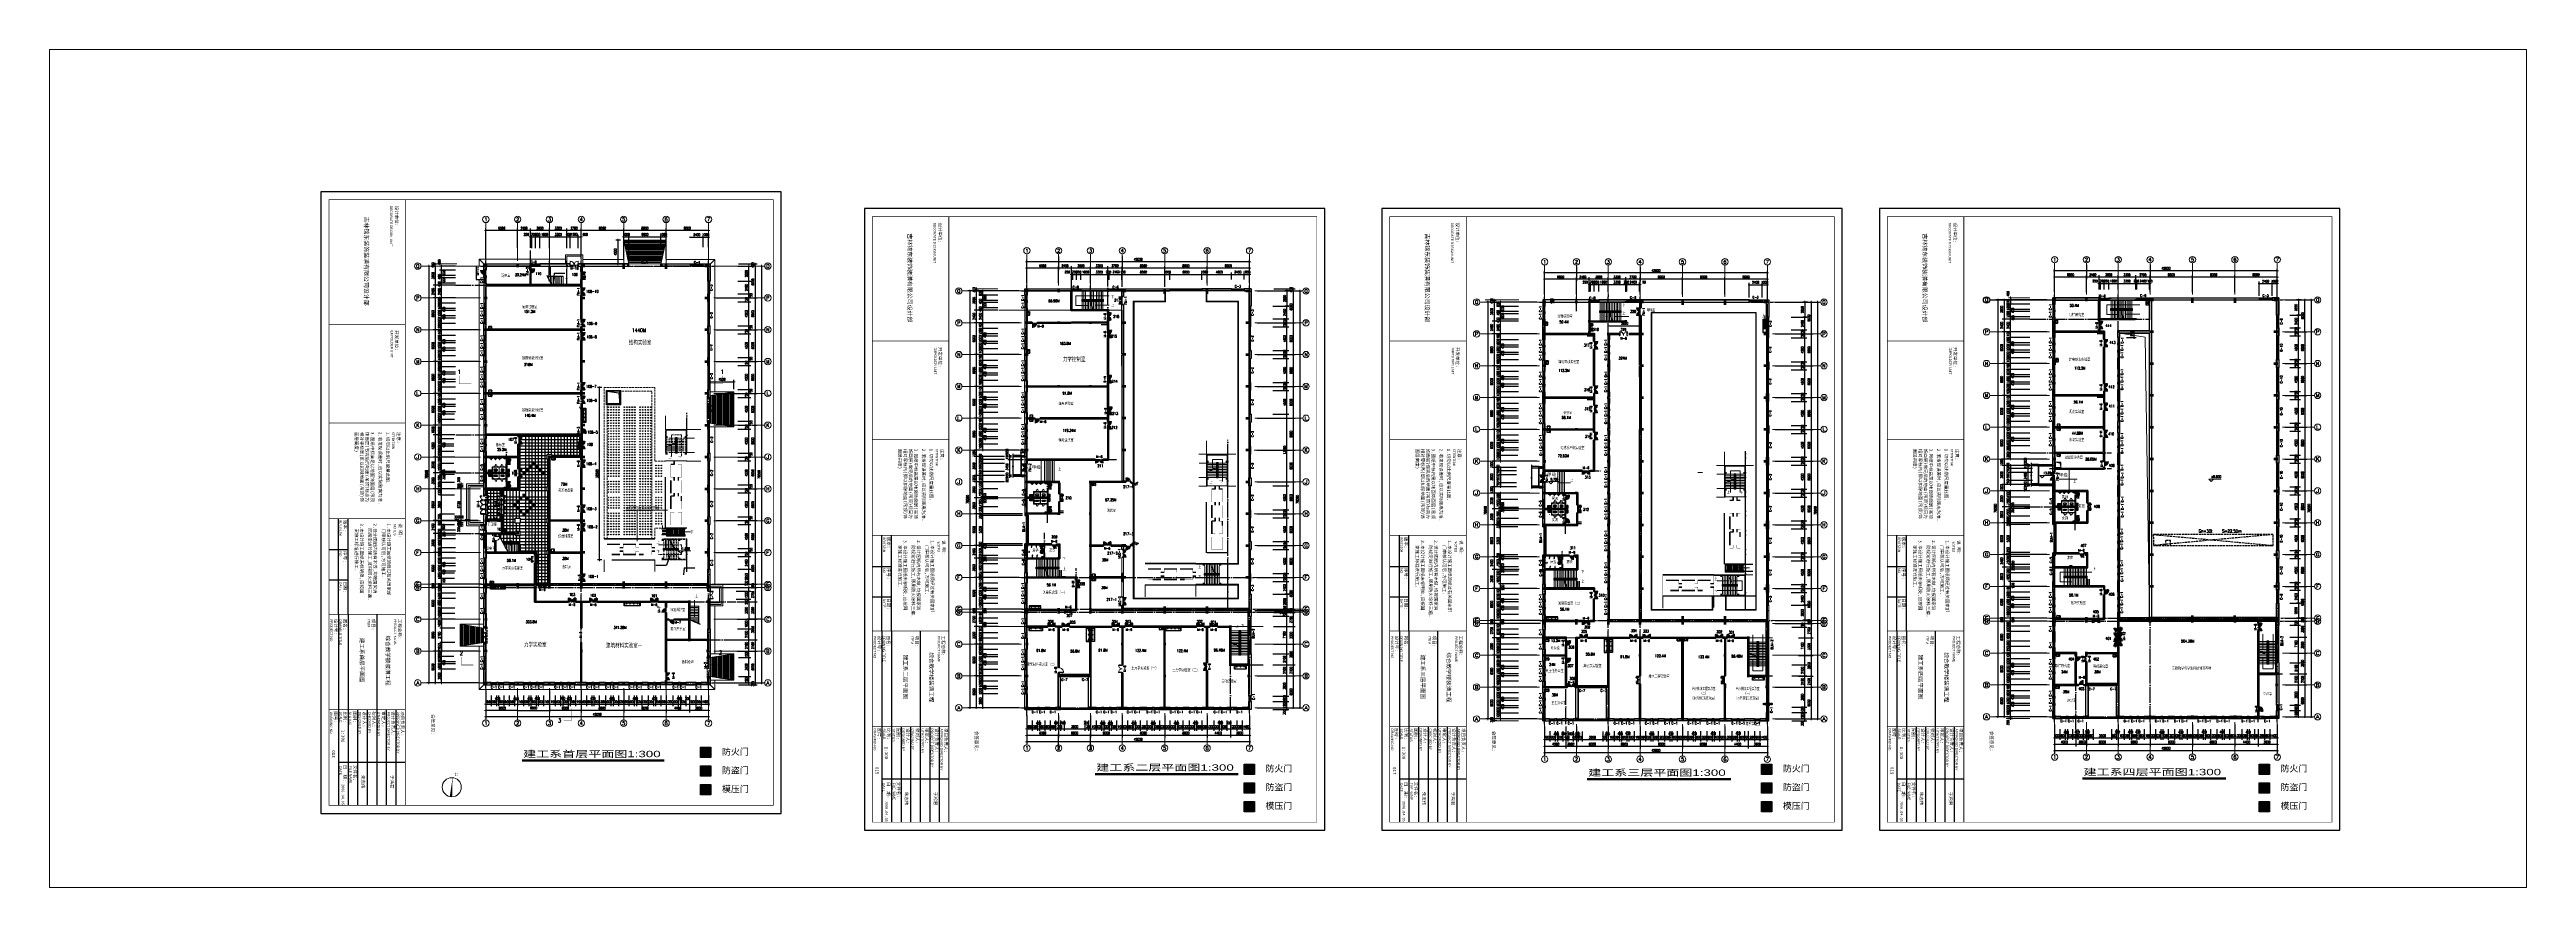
# Model space of a CAD drawing. Extents: x -220435 to 246757, y -381552 to -223577.
import ezdxf
from ezdxf.enums import TextEntityAlignment as Align

# ---------------------------------------------------------------- set-up
doc = ezdxf.new("R2010")
doc.units = 0
doc.header["$LTSCALE"] = 1500
doc.header["$MEASUREMENT"] = 0
for name, pattern in [('3', [10, 3, -2, 3, -2]), ('DASH', [0.35, 0.25, -0.1]), ('DASHED2', [0.375, 0.25, -0.125]), ('DOTE', [2.42, 2, -0.2, 0.02, -0.2])]:
    doc.linetypes.add(name, pattern=pattern)
doc.layers.get('0').update_dxf_attribs({"linetype": 'CONTINUOUS'})
doc.layers.get('DEFPOINTS').update_dxf_attribs({"linetype": 'CONTINUOUS'})
for name, color, linetype in [('AXIS', 7, 'CONTINUOUS'), ('AXIS_TEXT', 7, 'CONTINUOUS'), ('B1', 7, 'CONTINUOUS'), ('COLUMN', 7, 'CONTINUOUS'), ('DOTE', 7, 'DOTE'), ('GPSCOMMON', 7, 'CONTINUOUS'), ('JELIBTLTC', 7, 'CONTINUOUS'), ('JIAJU1', 1, 'CONTINUOUS'), ('LVTRY', 7, 'CONTINUOUS'), ('PUB_WALL', 7, 'CONTINUOUS'), ('STAIR', 7, 'CONTINUOUS'), ('WALL', 7, 'CONTINUOUS'), ('WINDOW_TEXT', 7, 'CONTINUOUS'), ('地面', 250, 'CONTINUOUS'), ('尺寸层', 7, 'CONTINUOUS'), ('梁__虚线', 7, '3'), ('模压门', 90, 'CONTINUOUS'), ('细线层', 7, 'CONTINUOUS'), ('防火门', 10, 'CONTINUOUS'), ('防盗门', 180, 'CONTINUOUS')]:
    doc.layers.add(name, color=color, linetype=linetype)
for name, color, linetype, lineweight in [('PUB_DIM', 7, 'CONTINUOUS', 0), ('WINDOW', 7, 'CONTINUOUS', 0), ('我的', 7, 'CONTINUOUS', 0)]:
    doc.layers.add(name, color=color, linetype=linetype, lineweight=lineweight)
doc.styles.add('_HZTXT1', font='txt.shx', dxfattribs={"width": 0.8, "bigfont": 'HZTXT1.shx'})
doc.styles.add('_SIMPLEX', font='SIMPLEX.shx', dxfattribs={"width": 0.8})
doc.styles.add('COMP', font='complex', dxfattribs={"bigfont": 'hztxt'})
doc.styles.add('COMPLEX', font='COMPLEX')
doc.styles.add('DIM_FONT', font='TXT.shx', dxfattribs={"width": 0.7})
doc.styles.add('HZ4', font='')
doc.styles.add('JELIBTLZX1', font='arial.ttf', dxfattribs={"width": 0.65})
doc.styles.add('SIMPLEX', font='SIMPLEX.SHX')
doc.styles.get('HZ4').set_extended_font_data('SimSun')
doc.dimstyles.new('AXIS', dxfattribs={"dimtxt": 300, "dimasz": 1, "dimexe": 250, "dimexo": 300, "dimgap": 150, "dimtad": 1, "dimdec": 0, "dimzin": 0, "dimdsep": 46, "dimtxsty": 'DIM_FONT', "dimblk": '_DIMX', "dimcen": 0.09, "dimse1": 1, "dimse2": 1, "dimclrt": 7, "dimadec": 0, "dimazin": 0, "dimtfac": 1, "dimtdec": 0, "dimtix": 1, "dimtmove": 2, "dimatfit": 3, "dimldrblk": '_DIMX', "dimfxl": 1, "dimtolj": 1, "dimtzin": 0, "dimarcsym": 0})
doc.dimstyles.new('AXIS150', dxfattribs={"dimscale": 1.5, "dimtxt": 300, "dimasz": 1, "dimexe": 250, "dimexo": 300, "dimgap": 150, "dimtad": 1, "dimdec": 0, "dimzin": 0, "dimdsep": 46, "dimtxsty": 'DIM_FONT', "dimblk": '_DIMX', "dimcen": 0.09, "dimse1": 1, "dimse2": 1, "dimclrt": 7, "dimadec": 0, "dimazin": 0, "dimtfac": 1, "dimtdec": 0, "dimtix": 1, "dimtmove": 2, "dimatfit": 3, "dimldrblk": '_DIMX', "dimfxl": 1, "dimtolj": 1, "dimtzin": 0, "dimarcsym": 0})
doc.dimstyles.new('DIMA150', dxfattribs={"dimscale": 1.5, "dimtxt": 300, "dimasz": 1, "dimexe": 250, "dimexo": 300, "dimgap": 150, "dimtad": 1, "dimdec": 0, "dimzin": 0, "dimdsep": 46, "dimtxsty": 'DIM_FONT', "dimblk": '_DIMX', "dimcen": 0.09, "dimse1": 1, "dimclrt": 7, "dimadec": 0, "dimazin": 0, "dimtfac": 1, "dimtdec": 0, "dimtix": 1, "dimtmove": 2, "dimatfit": 3, "dimldrblk": '_DIMX', "dimfxl": 1, "dimtolj": 1, "dimtzin": 0, "dimarcsym": 0})
doc.dimstyles.new('DIMB150', dxfattribs={"dimscale": 1.5, "dimtxt": 300, "dimasz": 1, "dimexe": 250, "dimexo": 300, "dimgap": 150, "dimtad": 1, "dimdec": 0, "dimzin": 0, "dimdsep": 46, "dimtxsty": 'DIM_FONT', "dimblk": '_DIMX', "dimcen": 0.09, "dimse2": 1, "dimclrt": 7, "dimadec": 0, "dimazin": 0, "dimtfac": 1, "dimtdec": 0, "dimtix": 1, "dimtmove": 2, "dimatfit": 3, "dimldrblk": '_DIMX', "dimfxl": 1, "dimtolj": 1, "dimtzin": 0, "dimarcsym": 0})
doc.dimstyles.new('DIMN150', dxfattribs={"dimscale": 1.5, "dimtxt": 300, "dimasz": 1, "dimexe": 250, "dimexo": 300, "dimgap": 150, "dimtad": 1, "dimdec": 0, "dimzin": 0, "dimdsep": 46, "dimtxsty": 'DIM_FONT', "dimblk": '_DIMX', "dimcen": 0.09, "dimclrt": 7, "dimadec": 0, "dimazin": 0, "dimtfac": 1, "dimtdec": 0, "dimtix": 1, "dimtmove": 2, "dimatfit": 3, "dimldrblk": '_DIMX', "dimfxl": 1, "dimtolj": 1, "dimtzin": 0, "dimarcsym": 0})
doc.dimstyles.new('NORMAL', dxfattribs={"dimscale": 1.5, "dimtxt": 300, "dimasz": 1, "dimexe": 250, "dimexo": 300, "dimgap": 150, "dimtad": 1, "dimdec": 0, "dimzin": 0, "dimdsep": 46, "dimtxsty": 'DIM_FONT', "dimblk": '_DIMX', "dimcen": 0.09, "dimse1": 1, "dimclrt": 7, "dimadec": 0, "dimazin": 0, "dimtfac": 1, "dimtdec": 0, "dimtix": 1, "dimtmove": 2, "dimatfit": 3, "dimldrblk": '_DIMX', "dimfxl": 1, "dimtolj": 1, "dimtzin": 0, "dimarcsym": 0})
pattern_1 = [(45, (-34254.3543, -451382.249), (-0.8838834765, 0.8838834765), [])]

# ---------------------------------------------------------------- blocks, each defined once
blk = doc.blocks.new('_ARROW')
blk.add_solid([(0, 0), (-1, 0.1), (-1, -0.1)])
blk = doc.blocks.new('_DIMX')
blk.add_line((-150, 0), (150, 0))
at = {"const_width": 50}
blk.add_lwpolyline([(-70, -70), (70, 70)], dxfattribs=at)
blk = doc.blocks.new('*D36')
at = {"layer": 'DEFPOINTS', "color": 0, "lineweight": 20}
for p in [(-104141, -344915), (-102841, -344915), (-102841, -346990)]:
    blk.add_point(p, dxfattribs=at)
at = {"layer": 'PUB_DIM', "color": 0, "lineweight": -2}
for p, q in [((-102841, -345365), (-102841, -347365)), ((-104142, -346990), (-104144, -346990)), ((-104141, -346990), (-102841, -346990)), ((-102839, -346990), (-102838, -346990))]:
    blk.add_line(p, q, dxfattribs=at)
at = {"layer": 'PUB_DIM', "color": 0, "lineweight": -2, "xscale": 1.5, "yscale": 1.5, "zscale": 1.5}
blk.add_blockref('_DIMX', (-104141, -346990), dxfattribs=at)
at = {"layer": 'PUB_DIM', "color": 0, "lineweight": -2, "xscale": 1.5, "yscale": 1.5, "zscale": 1.5, "rotation": 180}
blk.add_blockref('_DIMX', (-102841, -346990), dxfattribs=at)
at = {"layer": 'PUB_DIM', "color": 7, "insert": (-103491, -346540), "char_height": 450, "attachment_point": 5, "style": 'DIM_FONT'}
blk.add_mtext('\\A1;1300', dxfattribs=at)
blk = doc.blocks.new('*D37')
at = {"layer": 'DEFPOINTS', "color": 0, "lineweight": 20}
for p in [(-104141, -344994), (-99741, -344994), (-104141, -348190)]:
    blk.add_point(p, dxfattribs=at)
at = {"layer": 'PUB_DIM', "color": 0, "lineweight": -2}
for p, q in [((-104141, -345444), (-104141, -348565)), ((-99742, -348190), (-104139, -348190))]:
    blk.add_line(p, q, dxfattribs=at)
at = {"layer": 'PUB_DIM', "color": 0, "lineweight": -2, "xscale": 1.5, "yscale": 1.5, "zscale": 1.5, "rotation": 180}
blk.add_blockref('_DIMX', (-104141, -348190), dxfattribs=at)
at = {"layer": 'PUB_DIM', "color": 0, "lineweight": -2, "xscale": 1.5, "yscale": 1.5, "zscale": 1.5}
blk.add_blockref('_DIMX', (-99741, -348190), dxfattribs=at)
at = {"layer": 'PUB_DIM', "color": 7, "insert": (-101941, -347740), "char_height": 450, "attachment_point": 5, "style": 'DIM_FONT'}
blk.add_mtext('\\A1;4400', dxfattribs=at)
blk = doc.blocks.new('_AXISO')
blk.add_circle((0, 0), 0.5)
at = {"layer": 'AXIS_TEXT', "style": 'COMPLEX', "width": 1.041667}
blk.add_attdef('A', text='', height=0.56, dxfattribs=at).set_placement((-0.25, -0.28), (0.25, -0.28), align=Align.FIT)
blk = doc.blocks.new('*D38')
at = {"layer": 'DEFPOINTS', "color": 0, "lineweight": 20}
for p in [(-104141, -257700), (-104141, -263400), (-96141, -263400)]:
    blk.add_point(p, dxfattribs=at)
at = {"layer": 'PUB_DIM', "color": 0, "lineweight": -2}
for p, q in [((-104141, -262950), (-104141, -257325)), ((-96142, -257700), (-104139, -257700))]:
    blk.add_line(p, q, dxfattribs=at)
at = {"layer": 'PUB_DIM', "color": 0, "lineweight": -2, "xscale": 1.5, "yscale": 1.5, "zscale": 1.5, "rotation": 180}
blk.add_blockref('_DIMX', (-104141, -257700), dxfattribs=at)
at = {"layer": 'PUB_DIM', "color": 0, "lineweight": -2, "xscale": 1.5, "yscale": 1.5, "zscale": 1.5}
blk.add_blockref('_DIMX', (-96141, -257700), dxfattribs=at)
at = {"layer": 'PUB_DIM', "color": 7, "insert": (-100141, -257250), "char_height": 450, "attachment_point": 5, "style": 'DIM_FONT'}
blk.add_mtext('\\A1;8000', dxfattribs=at)
blk = doc.blocks.new('*D39')
at = {"layer": 'DEFPOINTS', "color": 0, "lineweight": 20}
for p in [(-104141, -257700), (-104141, -263400), (-96141, -263400)]:
    blk.add_point(p, dxfattribs=at)
at = {"layer": 'PUB_DIM', "color": 0, "lineweight": -2}
for p, q in [((-104141, -262950), (-104141, -257325)), ((-96142, -257700), (-104139, -257700))]:
    blk.add_line(p, q, dxfattribs=at)
at = {"layer": 'PUB_DIM', "color": 0, "lineweight": -2, "xscale": 1.5, "yscale": 1.5, "zscale": 1.5, "rotation": 180}
blk.add_blockref('_DIMX', (-104141, -257700), dxfattribs=at)
at = {"layer": 'PUB_DIM', "color": 0, "lineweight": -2, "xscale": 1.5, "yscale": 1.5, "zscale": 1.5}
blk.add_blockref('_DIMX', (-96141, -257700), dxfattribs=at)
at = {"layer": 'PUB_DIM', "color": 7, "insert": (-100141, -257250), "char_height": 450, "attachment_point": 5, "style": 'DIM_FONT'}
blk.add_mtext('\\A1;8000', dxfattribs=at)
blk = doc.blocks.new('*D40')
at = {"layer": 'DEFPOINTS', "color": 0, "lineweight": 20}
for p in [(-138141, -343990), (-96141, -343990), (-138141, -349390)]:
    blk.add_point(p, dxfattribs=at)
at = {"layer": 'PUB_DIM', "color": 0, "lineweight": -2}
for p, q in [((-138141, -344440), (-138141, -349765)), ((-96142, -349390), (-138139, -349390))]:
    blk.add_line(p, q, dxfattribs=at)
at = {"layer": 'PUB_DIM', "color": 0, "lineweight": -2, "xscale": 1.5, "yscale": 1.5, "zscale": 1.5, "rotation": 180}
blk.add_blockref('_DIMX', (-138141, -349390), dxfattribs=at)
at = {"layer": 'PUB_DIM', "color": 0, "lineweight": -2, "xscale": 1.5, "yscale": 1.5, "zscale": 1.5}
blk.add_blockref('_DIMX', (-96141, -349390), dxfattribs=at)
at = {"layer": 'PUB_DIM', "color": 7, "insert": (-117141, -348940), "char_height": 450, "attachment_point": 5, "style": 'DIM_FONT'}
blk.add_mtext('\\A1;42000', dxfattribs=at)
blk = doc.blocks.new('*D41')
at = {"layer": 'DEFPOINTS', "color": 0, "lineweight": 20}
for p in [(-116710, -287300), (-115841, -287300), (-115841, -319800)]:
    blk.add_point(p, dxfattribs=at)
at = {"layer": 'PUB_DIM', "color": 0, "lineweight": -2}
for p, q in [((-116291, -287300), (-117085, -287300)), ((-116710, -319799), (-116710, -287302)), ((-116291, -319800), (-117085, -319800))]:
    blk.add_line(p, q, dxfattribs=at)
at = {"layer": 'PUB_DIM', "color": 0, "lineweight": -2, "xscale": 1.5, "yscale": 1.5, "zscale": 1.5}
for p, rotation in [((-116710, -287300), 90), ((-116710, -319800), 270)]:
    blk.add_blockref('_DIMX', p, dxfattribs=dict(at, rotation=rotation))
at = {"layer": 'PUB_DIM', "color": 7, "insert": (-117160, -303550), "char_height": 450, "attachment_point": 5, "rotation": 90, "style": 'DIM_FONT'}
blk.add_mtext('\\A1;32500', dxfattribs=at)
blk = doc.blocks.new('*D42')
at = {"layer": 'DEFPOINTS', "color": 0, "lineweight": 20}
for p in [(-143790, -306040), (-142790, -306040), (-143790, -312760)]:
    blk.add_point(p, dxfattribs=at)
at = {"layer": 'PUB_DIM', "color": 0, "lineweight": -2}
for p, q in [((-143340, -306040), (-142415, -306040)), ((-142790, -312759), (-142790, -306042)), ((-143340, -312760), (-142415, -312760))]:
    blk.add_line(p, q, dxfattribs=at)
at = {"layer": 'PUB_DIM', "color": 0, "lineweight": -2, "xscale": 1.5, "yscale": 1.5, "zscale": 1.5}
for p, rotation in [((-142790, -306040), 90), ((-142790, -312760), 270)]:
    blk.add_blockref('_DIMX', p, dxfattribs=dict(at, rotation=rotation))
at = {"layer": 'PUB_DIM', "color": 7, "insert": (-143240, -309400), "char_height": 450, "attachment_point": 5, "rotation": 90, "style": 'DIM_FONT'}
blk.add_mtext('\\A1;6720', dxfattribs=at)
blk = doc.blocks.new('*D43')
at = {"layer": 'DEFPOINTS', "color": 0, "lineweight": 20}
for p in [(-146482, -306400), (-143578, -306400), (-143578, -307600)]:
    blk.add_point(p, dxfattribs=at)
at = {"layer": 'PUB_DIM', "color": 0, "lineweight": -2}
for p, q in [((-144028, -306400), (-146857, -306400)), ((-146482, -306399), (-146482, -306397)), ((-146482, -307600), (-146482, -306400)), ((-146482, -307602), (-146482, -307603))]:
    blk.add_line(p, q, dxfattribs=at)
at = {"layer": 'PUB_DIM', "color": 0, "lineweight": -2, "xscale": 1.5, "yscale": 1.5, "zscale": 1.5}
for p, rotation in [((-146482, -306400), 270), ((-146482, -307600), 90)]:
    blk.add_blockref('_DIMX', p, dxfattribs=dict(at, rotation=rotation))
at = {"layer": 'PUB_DIM', "color": 7, "insert": (-146932, -307000), "char_height": 450, "attachment_point": 5, "rotation": 90, "style": 'DIM_FONT'}
blk.add_mtext('\\A1;1200', dxfattribs=at)
blk = doc.blocks.new('*D44')
at = {"layer": 'DEFPOINTS', "color": 0, "lineweight": 20}
for p in [(-146482, -305200), (-143578, -305200), (-143578, -306400)]:
    blk.add_point(p, dxfattribs=at)
at = {"layer": 'PUB_DIM', "color": 0, "lineweight": -2}
for p, q in [((-144028, -305200), (-146857, -305200)), ((-146482, -305199), (-146482, -305197)), ((-146482, -306400), (-146482, -305200)), ((-146482, -306402), (-146482, -306403))]:
    blk.add_line(p, q, dxfattribs=at)
at = {"layer": 'PUB_DIM', "color": 0, "lineweight": -2, "xscale": 1.5, "yscale": 1.5, "zscale": 1.5}
for p, rotation in [((-146482, -305200), 270), ((-146482, -306400), 90)]:
    blk.add_blockref('_DIMX', p, dxfattribs=dict(at, rotation=rotation))
at = {"layer": 'PUB_DIM', "color": 7, "insert": (-146932, -305800), "char_height": 450, "attachment_point": 5, "rotation": 90, "style": 'DIM_FONT'}
blk.add_mtext('\\A1;1200', dxfattribs=at)
blk = doc.blocks.new('_FZH')
blk.add_solid([(-0.5, -0.5), (0.5, -0.5), (-0.5, 0.5), (0.5, 0.5)])
blk = doc.blocks.new('*D45')
at = {"layer": 'DEFPOINTS', "color": 0, "lineweight": 20}
for p in [(-143455, -303400), (-147682, -306400), (-143455, -306400)]:
    blk.add_point(p, dxfattribs=at)
at = {"layer": 'PUB_DIM', "color": 0, "lineweight": -2}
for p, q in [((-147682, -303402), (-147682, -306399)), ((-143905, -306400), (-148057, -306400))]:
    blk.add_line(p, q, dxfattribs=at)
at = {"layer": 'PUB_DIM', "color": 0, "lineweight": -2, "xscale": 1.5, "yscale": 1.5, "zscale": 1.5}
for p, rotation in [((-147682, -303400), 90), ((-147682, -306400), 270)]:
    blk.add_blockref('_DIMX', p, dxfattribs=dict(at, rotation=rotation))
at = {"layer": 'PUB_DIM', "color": 7, "insert": (-148132, -304900), "char_height": 450, "attachment_point": 5, "rotation": 90, "style": 'DIM_FONT'}
blk.add_mtext('\\A1;3000', dxfattribs=at)
blk = doc.blocks.new('*D46')
at = {"layer": 'DEFPOINTS', "color": 0, "lineweight": 20}
for p in [(-139141, -306400), (-147682, -312400), (-139141, -312400)]:
    blk.add_point(p, dxfattribs=at)
at = {"layer": 'PUB_DIM', "color": 0, "lineweight": -2}
for p, q in [((-147682, -306402), (-147682, -312399)), ((-139591, -312400), (-148057, -312400))]:
    blk.add_line(p, q, dxfattribs=at)
at = {"layer": 'PUB_DIM', "color": 0, "lineweight": -2, "xscale": 1.5, "yscale": 1.5, "zscale": 1.5}
for p, rotation in [((-147682, -306400), 90), ((-147682, -312400), 270)]:
    blk.add_blockref('_DIMX', p, dxfattribs=dict(at, rotation=rotation))
at = {"layer": 'PUB_DIM', "color": 7, "insert": (-148132, -309400), "char_height": 450, "attachment_point": 5, "rotation": 90, "style": 'DIM_FONT'}
blk.add_mtext('\\A1;6000', dxfattribs=at)
blk = doc.blocks.new('*D47')
at = {"layer": 'DEFPOINTS', "color": 0, "lineweight": 20}
for p in [(-139141, -264400), (-148882, -342990), (-139141, -342990)]:
    blk.add_point(p, dxfattribs=at)
at = {"layer": 'PUB_DIM', "color": 0, "lineweight": -2}
for p, q in [((-148882, -264402), (-148882, -342989)), ((-139591, -342990), (-149257, -342990))]:
    blk.add_line(p, q, dxfattribs=at)
at = {"layer": 'PUB_DIM', "color": 0, "lineweight": -2, "xscale": 1.5, "yscale": 1.5, "zscale": 1.5}
for p, rotation in [((-148882, -264400), 90), ((-148882, -342990), 270)]:
    blk.add_blockref('_DIMX', p, dxfattribs=dict(at, rotation=rotation))
at = {"layer": 'PUB_DIM', "color": 7, "insert": (-149332, -303695), "char_height": 450, "attachment_point": 5, "rotation": 90, "style": 'DIM_FONT'}
blk.add_mtext('\\A1;78590', dxfattribs=at)
blk = doc.blocks.new('*D48')
at = {"layer": 'DEFPOINTS', "color": 0, "lineweight": 20}
for p in [(-146456, -330990), (-143552, -330990), (-143552, -332640)]:
    blk.add_point(p, dxfattribs=at)
at = {"layer": 'PUB_DIM', "color": 0, "lineweight": -2}
for p, q in [((-144002, -330990), (-146831, -330990)), ((-146456, -332639), (-146456, -330992))]:
    blk.add_line(p, q, dxfattribs=at)
at = {"layer": 'PUB_DIM', "color": 0, "lineweight": -2, "xscale": 1.5, "yscale": 1.5, "zscale": 1.5}
for p, rotation in [((-146456, -330990), 90), ((-146456, -332640), 270)]:
    blk.add_blockref('_DIMX', p, dxfattribs=dict(at, rotation=rotation))
at = {"layer": 'PUB_DIM', "color": 7, "insert": (-146906, -331815), "char_height": 450, "attachment_point": 5, "rotation": 90, "style": 'DIM_FONT'}
blk.add_mtext('\\A1;1650', dxfattribs=at)
blk = doc.blocks.new('*D49')
at = {"layer": 'DEFPOINTS', "color": 0, "lineweight": 20}
for p in [(-146456, -332640), (-143552, -332640), (-143552, -335340)]:
    blk.add_point(p, dxfattribs=at)
at = {"layer": 'PUB_DIM', "color": 0, "lineweight": -2}
for p, q in [((-144002, -332640), (-146831, -332640)), ((-146456, -335339), (-146456, -332642))]:
    blk.add_line(p, q, dxfattribs=at)
at = {"layer": 'PUB_DIM', "color": 0, "lineweight": -2, "xscale": 1.5, "yscale": 1.5, "zscale": 1.5}
for p, rotation in [((-146456, -332640), 90), ((-146456, -335340), 270)]:
    blk.add_blockref('_DIMX', p, dxfattribs=dict(at, rotation=rotation))
at = {"layer": 'PUB_DIM', "color": 7, "insert": (-146906, -333990), "char_height": 450, "attachment_point": 5, "rotation": 90, "style": 'DIM_FONT'}
blk.add_mtext('\\A1;2700', dxfattribs=at)
blk = doc.blocks.new('*D50')
at = {"layer": 'DEFPOINTS', "color": 0, "lineweight": 20}
for p in [(-146456, -335340), (-143552, -335340), (-143552, -336990)]:
    blk.add_point(p, dxfattribs=at)
at = {"layer": 'PUB_DIM', "color": 0, "lineweight": -2}
for p, q in [((-144002, -335340), (-146831, -335340)), ((-146456, -336989), (-146456, -335342))]:
    blk.add_line(p, q, dxfattribs=at)
at = {"layer": 'PUB_DIM', "color": 0, "lineweight": -2, "xscale": 1.5, "yscale": 1.5, "zscale": 1.5}
for p, rotation in [((-146456, -335340), 90), ((-146456, -336990), 270)]:
    blk.add_blockref('_DIMX', p, dxfattribs=dict(at, rotation=rotation))
at = {"layer": 'PUB_DIM', "color": 7, "insert": (-146906, -336165), "char_height": 450, "attachment_point": 5, "rotation": 90, "style": 'DIM_FONT'}
blk.add_mtext('\\A1;1650', dxfattribs=at)
blk = doc.blocks.new('*D51')
at = {"layer": 'DEFPOINTS', "color": 0, "lineweight": 20}
for p in [(-146485, -324990), (-143402, -324990), (-143402, -326090)]:
    blk.add_point(p, dxfattribs=at)
at = {"layer": 'PUB_DIM', "color": 0, "lineweight": -2}
for p, q in [((-143852, -324990), (-146860, -324990)), ((-146485, -324989), (-146485, -324987)), ((-146485, -326090), (-146485, -324990)), ((-146485, -326092), (-146485, -326093))]:
    blk.add_line(p, q, dxfattribs=at)
at = {"layer": 'PUB_DIM', "color": 0, "lineweight": -2, "xscale": 1.5, "yscale": 1.5, "zscale": 1.5}
for p, rotation in [((-146485, -324990), 270), ((-146485, -326090), 90)]:
    blk.add_blockref('_DIMX', p, dxfattribs=dict(at, rotation=rotation))
at = {"layer": 'PUB_DIM', "color": 7, "insert": (-146935, -325540), "char_height": 450, "attachment_point": 5, "rotation": 90, "style": 'DIM_FONT'}
blk.add_mtext('\\A1;1100', dxfattribs=at)
blk = doc.blocks.new('*D52')
at = {"layer": 'DEFPOINTS', "color": 0, "lineweight": 20}
for p in [(-146485, -326090), (-143402, -326090), (-143402, -327090)]:
    blk.add_point(p, dxfattribs=at)
at = {"layer": 'PUB_DIM', "color": 0, "lineweight": -2}
for p, q in [((-143852, -326090), (-146860, -326090)), ((-146485, -326089), (-146485, -326087)), ((-146485, -327090), (-146485, -326090)), ((-146485, -327092), (-146485, -327093))]:
    blk.add_line(p, q, dxfattribs=at)
at = {"layer": 'PUB_DIM', "color": 0, "lineweight": -2, "xscale": 1.5, "yscale": 1.5, "zscale": 1.5}
for p, rotation in [((-146485, -326090), 270), ((-146485, -327090), 90)]:
    blk.add_blockref('_DIMX', p, dxfattribs=dict(at, rotation=rotation))
at = {"layer": 'PUB_DIM', "color": 7, "insert": (-146935, -326590), "char_height": 450, "attachment_point": 5, "rotation": 90, "style": 'DIM_FONT'}
blk.add_mtext('\\A1;1000', dxfattribs=at)
blk = doc.blocks.new('*D53')
at = {"layer": 'DEFPOINTS', "color": 0, "lineweight": 20}
for p in [(-146485, -327090), (-143402, -327090), (-143402, -328890)]:
    blk.add_point(p, dxfattribs=at)
at = {"layer": 'PUB_DIM', "color": 0, "lineweight": -2}
for p, q in [((-143852, -327090), (-146860, -327090)), ((-146485, -328888), (-146485, -327092))]:
    blk.add_line(p, q, dxfattribs=at)
at = {"layer": 'PUB_DIM', "color": 0, "lineweight": -2, "xscale": 1.5, "yscale": 1.5, "zscale": 1.5}
for p, rotation in [((-146485, -327090), 90), ((-146485, -328890), 270)]:
    blk.add_blockref('_DIMX', p, dxfattribs=dict(at, rotation=rotation))
at = {"layer": 'PUB_DIM', "color": 7, "insert": (-146940, -327965), "char_height": 450, "attachment_point": 5, "rotation": 90, "style": 'DIM_FONT'}
blk.add_mtext('\\A1;1800', dxfattribs=at)
blk = doc.blocks.new('*D54')
at = {"layer": 'DEFPOINTS', "color": 0, "lineweight": 20}
for p in [(-146485, -328890), (-143552, -328890), (-143552, -329890)]:
    blk.add_point(p, dxfattribs=at)
at = {"layer": 'PUB_DIM', "color": 0, "lineweight": -2}
for p, q in [((-144002, -328890), (-146860, -328890)), ((-146485, -328888), (-146485, -328887)), ((-146485, -329890), (-146485, -328890)), ((-146485, -329891), (-146485, -329893))]:
    blk.add_line(p, q, dxfattribs=at)
at = {"layer": 'PUB_DIM', "color": 0, "lineweight": -2, "xscale": 1.5, "yscale": 1.5, "zscale": 1.5}
for p, rotation in [((-146485, -328890), 270), ((-146485, -329890), 90)]:
    blk.add_blockref('_DIMX', p, dxfattribs=dict(at, rotation=rotation))
at = {"layer": 'PUB_DIM', "color": 7, "insert": (-146935, -329390), "char_height": 450, "attachment_point": 5, "rotation": 90, "style": 'DIM_FONT'}
blk.add_mtext('\\A1;1000', dxfattribs=at)
blk = doc.blocks.new('*D55')
at = {"layer": 'DEFPOINTS', "color": 0, "lineweight": 20}
for p in [(-146485, -329890), (-143552, -329890), (-143552, -330990)]:
    blk.add_point(p, dxfattribs=at)
at = {"layer": 'PUB_DIM', "color": 0, "lineweight": -2}
for p, q in [((-144002, -329890), (-146860, -329890)), ((-146485, -329888), (-146485, -329887)), ((-146485, -330990), (-146485, -329890)), ((-146485, -330992), (-146485, -330993))]:
    blk.add_line(p, q, dxfattribs=at)
at = {"layer": 'PUB_DIM', "color": 0, "lineweight": -2, "xscale": 1.5, "yscale": 1.5, "zscale": 1.5}
for p, rotation in [((-146485, -329890), 270), ((-146485, -330990), 90)]:
    blk.add_blockref('_DIMX', p, dxfattribs=dict(at, rotation=rotation))
at = {"layer": 'PUB_DIM', "color": 7, "insert": (-146935, -330440), "char_height": 450, "attachment_point": 5, "rotation": 90, "style": 'DIM_FONT'}
blk.add_mtext('\\A1;1100', dxfattribs=at)
blk = doc.blocks.new('*D56')
at = {"layer": 'DEFPOINTS', "color": 0, "lineweight": 20}
for p in [(-146482, -307600), (-143578, -307600), (-143578, -311200)]:
    blk.add_point(p, dxfattribs=at)
at = {"layer": 'PUB_DIM', "color": 0, "lineweight": -2}
for p, q in [((-144028, -307600), (-146857, -307600)), ((-146482, -311199), (-146482, -307602))]:
    blk.add_line(p, q, dxfattribs=at)
at = {"layer": 'PUB_DIM', "color": 0, "lineweight": -2, "xscale": 1.5, "yscale": 1.5, "zscale": 1.5}
for p, rotation in [((-146482, -307600), 90), ((-146482, -311200), 270)]:
    blk.add_blockref('_DIMX', p, dxfattribs=dict(at, rotation=rotation))
at = {"layer": 'PUB_DIM', "color": 7, "insert": (-146932, -309400), "char_height": 450, "attachment_point": 5, "rotation": 90, "style": 'DIM_FONT'}
blk.add_mtext('\\A1;3600', dxfattribs=at)
blk = doc.blocks.new('*D57')
at = {"layer": 'DEFPOINTS', "color": 0, "lineweight": 20}
for p in [(-146482, -311200), (-143578, -311200), (-143578, -312400)]:
    blk.add_point(p, dxfattribs=at)
at = {"layer": 'PUB_DIM', "color": 0, "lineweight": -2}
for p, q in [((-144028, -311200), (-146857, -311200)), ((-146482, -311199), (-146482, -311197)), ((-146482, -312400), (-146482, -311200)), ((-146482, -312402), (-146482, -312403))]:
    blk.add_line(p, q, dxfattribs=at)
at = {"layer": 'PUB_DIM', "color": 0, "lineweight": -2, "xscale": 1.5, "yscale": 1.5, "zscale": 1.5}
for p, rotation in [((-146482, -311200), 270), ((-146482, -312400), 90)]:
    blk.add_blockref('_DIMX', p, dxfattribs=dict(at, rotation=rotation))
at = {"layer": 'PUB_DIM', "color": 7, "insert": (-146932, -311800), "char_height": 450, "attachment_point": 5, "rotation": 90, "style": 'DIM_FONT'}
blk.add_mtext('\\A1;1200', dxfattribs=at)
blk = doc.blocks.new('*D58')
at = {"layer": 'DEFPOINTS', "color": 0, "lineweight": 20}
for p in [(-146482, -312400), (-143578, -312400), (-143578, -313201)]:
    blk.add_point(p, dxfattribs=at)
at = {"layer": 'PUB_DIM', "color": 0, "lineweight": -2}
for p, q in [((-144028, -312400), (-146857, -312400)), ((-146482, -312399), (-146482, -312397)), ((-146482, -313201), (-146482, -312400)), ((-146482, -313202), (-146482, -313204))]:
    blk.add_line(p, q, dxfattribs=at)
at = {"layer": 'PUB_DIM', "color": 0, "lineweight": -2, "xscale": 1.5, "yscale": 1.5, "zscale": 1.5}
for p, rotation in [((-146482, -312400), 270), ((-146482, -313201), 90)]:
    blk.add_blockref('_DIMX', p, dxfattribs=dict(at, rotation=rotation))
at = {"layer": 'PUB_DIM', "color": 7, "insert": (-146932, -312801), "char_height": 450, "attachment_point": 5, "rotation": 90, "style": 'DIM_FONT'}
blk.add_mtext('\\A1;800', dxfattribs=at)
blk = doc.blocks.new('*D59')
at = {"layer": 'DEFPOINTS', "color": 0, "lineweight": 20}
for p in [(-146482, -313201), (-143578, -313201), (-143578, -314201)]:
    blk.add_point(p, dxfattribs=at)
at = {"layer": 'PUB_DIM', "color": 0, "lineweight": -2}
for p, q in [((-144028, -313201), (-146857, -313201)), ((-146482, -314199), (-146482, -313202))]:
    blk.add_line(p, q, dxfattribs=at)
at = {"layer": 'PUB_DIM', "color": 0, "lineweight": -2, "xscale": 1.5, "yscale": 1.5, "zscale": 1.5}
for p, rotation in [((-146482, -313201), 90), ((-146482, -314201), 270)]:
    blk.add_blockref('_DIMX', p, dxfattribs=dict(at, rotation=rotation))
at = {"layer": 'PUB_DIM', "color": 7, "insert": (-146121, -313671), "char_height": 450, "attachment_point": 5, "rotation": 90, "style": 'DIM_FONT'}
blk.add_mtext('\\A1;1000', dxfattribs=at)
blk = doc.blocks.new('*D60')
at = {"layer": 'DEFPOINTS', "color": 0, "lineweight": 20}
for p in [(-146482, -314201), (-143428, -314201), (-143428, -314800)]:
    blk.add_point(p, dxfattribs=at)
at = {"layer": 'PUB_DIM', "color": 0, "lineweight": -2}
for p, q in [((-143878, -314201), (-146857, -314201)), ((-146482, -314799), (-146482, -314202))]:
    blk.add_line(p, q, dxfattribs=at)
at = {"layer": 'PUB_DIM', "color": 0, "lineweight": -2, "xscale": 1.5, "yscale": 1.5, "zscale": 1.5}
for p, rotation in [((-146482, -314201), 90), ((-146482, -314800), 270)]:
    blk.add_blockref('_DIMX', p, dxfattribs=dict(at, rotation=rotation))
at = {"layer": 'PUB_DIM', "color": 7, "insert": (-146925, -314461), "char_height": 450, "attachment_point": 5, "rotation": 90, "style": 'DIM_FONT'}
blk.add_mtext('\\A1;600', dxfattribs=at)
blk = doc.blocks.new('*D61')
at = {"layer": 'DEFPOINTS', "color": 0, "lineweight": 20}
for p in [(-146482, -314800), (-143428, -314800), (-143428, -315150)]:
    blk.add_point(p, dxfattribs=at)
at = {"layer": 'PUB_DIM', "color": 0, "lineweight": -2}
for p, q in [((-143878, -314800), (-146857, -314800)), ((-146482, -314799), (-146482, -314797)), ((-146482, -315150), (-146482, -314800)), ((-146482, -315152), (-146482, -315153))]:
    blk.add_line(p, q, dxfattribs=at)
at = {"layer": 'PUB_DIM', "color": 0, "lineweight": -2, "xscale": 1.5, "yscale": 1.5, "zscale": 1.5}
for p, rotation in [((-146482, -314800), 270), ((-146482, -315150), 90)]:
    blk.add_blockref('_DIMX', p, dxfattribs=dict(at, rotation=rotation))
at = {"layer": 'PUB_DIM', "color": 7, "insert": (-146050, -314975), "char_height": 450, "attachment_point": 5, "rotation": 90, "style": 'DIM_FONT'}
blk.add_mtext('\\A1;350', dxfattribs=at)
blk = doc.blocks.new('*D62')
at = {"layer": 'DEFPOINTS', "color": 0, "lineweight": 20}
for p in [(-146482, -315150), (-143428, -315150), (-143428, -315850)]:
    blk.add_point(p, dxfattribs=at)
at = {"layer": 'PUB_DIM', "color": 0, "lineweight": -2}
for p, q in [((-143878, -315150), (-146857, -315150)), ((-146482, -315149), (-146482, -315147)), ((-146482, -315850), (-146482, -315150)), ((-146482, -315852), (-146482, -315853))]:
    blk.add_line(p, q, dxfattribs=at)
at = {"layer": 'PUB_DIM', "color": 0, "lineweight": -2, "xscale": 1.5, "yscale": 1.5, "zscale": 1.5}
for p, rotation in [((-146482, -315150), 270), ((-146482, -315850), 90)]:
    blk.add_blockref('_DIMX', p, dxfattribs=dict(at, rotation=rotation))
at = {"layer": 'PUB_DIM', "color": 7, "insert": (-146932, -315500), "char_height": 450, "attachment_point": 5, "rotation": 90, "style": 'DIM_FONT'}
blk.add_mtext('\\A1;700', dxfattribs=at)
blk = doc.blocks.new('*D63')
at = {"layer": 'DEFPOINTS', "color": 0, "lineweight": 20}
for p in [(-146482, -317500), (-143428, -317500), (-143428, -318400)]:
    blk.add_point(p, dxfattribs=at)
at = {"layer": 'PUB_DIM', "color": 0, "lineweight": -2}
for p, q in [((-143878, -317500), (-146857, -317500)), ((-146482, -317499), (-146482, -317497)), ((-146482, -318400), (-146482, -317500)), ((-146482, -318402), (-146482, -318403))]:
    blk.add_line(p, q, dxfattribs=at)
at = {"layer": 'PUB_DIM', "color": 0, "lineweight": -2, "xscale": 1.5, "yscale": 1.5, "zscale": 1.5}
for p, rotation in [((-146482, -317500), 270), ((-146482, -318400), 90)]:
    blk.add_blockref('_DIMX', p, dxfattribs=dict(at, rotation=rotation))
at = {"layer": 'PUB_DIM', "color": 7, "insert": (-146932, -317950), "char_height": 450, "attachment_point": 5, "rotation": 90, "style": 'DIM_FONT'}
blk.add_mtext('\\A1;900', dxfattribs=at)
blk = doc.blocks.new('*D64')
at = {"layer": 'DEFPOINTS', "color": 0, "lineweight": 20}
for p in [(-146482, -318400), (-143428, -318400), (-143428, -319500)]:
    blk.add_point(p, dxfattribs=at)
at = {"layer": 'PUB_DIM', "color": 0, "lineweight": -2}
for p, q in [((-143878, -318400), (-146857, -318400)), ((-146482, -318399), (-146482, -318397)), ((-146482, -319500), (-146482, -318400)), ((-146482, -319502), (-146482, -319503))]:
    blk.add_line(p, q, dxfattribs=at)
at = {"layer": 'PUB_DIM', "color": 0, "lineweight": -2, "xscale": 1.5, "yscale": 1.5, "zscale": 1.5}
for p, rotation in [((-146482, -318400), 270), ((-146482, -319500), 90)]:
    blk.add_blockref('_DIMX', p, dxfattribs=dict(at, rotation=rotation))
at = {"layer": 'PUB_DIM', "color": 7, "insert": (-146932, -318950), "char_height": 450, "attachment_point": 5, "rotation": 90, "style": 'DIM_FONT'}
blk.add_mtext('\\A1;1100', dxfattribs=at)
blk = doc.blocks.new('*D65')
at = {"layer": 'DEFPOINTS', "color": 0, "lineweight": 20}
for p in [(-146482, -319500), (-143428, -319500), (-143428, -320500)]:
    blk.add_point(p, dxfattribs=at)
at = {"layer": 'PUB_DIM', "color": 0, "lineweight": -2}
for p, q in [((-143878, -319500), (-146857, -319500)), ((-146482, -319499), (-146482, -319497)), ((-146482, -320500), (-146482, -319500)), ((-146482, -320502), (-146482, -320503))]:
    blk.add_line(p, q, dxfattribs=at)
at = {"layer": 'PUB_DIM', "color": 0, "lineweight": -2, "xscale": 1.5, "yscale": 1.5, "zscale": 1.5}
for p, rotation in [((-146482, -319500), 270), ((-146482, -320500), 90)]:
    blk.add_blockref('_DIMX', p, dxfattribs=dict(at, rotation=rotation))
at = {"layer": 'PUB_DIM', "color": 7, "insert": (-146932, -320000), "char_height": 450, "attachment_point": 5, "rotation": 90, "style": 'DIM_FONT'}
blk.add_mtext('\\A1;1000', dxfattribs=at)
blk = doc.blocks.new('*D66')
at = {"layer": 'DEFPOINTS', "color": 0, "lineweight": 20}
for p in [(-146482, -320500), (-143428, -320500), (-143428, -320900)]:
    blk.add_point(p, dxfattribs=at)
at = {"layer": 'PUB_DIM', "color": 0, "lineweight": -2}
for p, q in [((-143878, -320500), (-146857, -320500)), ((-146482, -320499), (-146482, -320497)), ((-146482, -320900), (-146482, -320500)), ((-146482, -320902), (-146482, -320903))]:
    blk.add_line(p, q, dxfattribs=at)
at = {"layer": 'PUB_DIM', "color": 0, "lineweight": -2, "xscale": 1.5, "yscale": 1.5, "zscale": 1.5}
for p, rotation in [((-146482, -320500), 270), ((-146482, -320900), 90)]:
    blk.add_blockref('_DIMX', p, dxfattribs=dict(at, rotation=rotation))
at = {"layer": 'PUB_DIM', "color": 7, "insert": (-146050, -320700), "char_height": 450, "attachment_point": 5, "rotation": 90, "style": 'DIM_FONT'}
blk.add_mtext('\\A1;400', dxfattribs=at)
blk = doc.blocks.new('*D67')
at = {"layer": 'DEFPOINTS', "color": 0, "lineweight": 20}
for p in [(-146482, -320900), (-143428, -320900), (-143428, -321900)]:
    blk.add_point(p, dxfattribs=at)
at = {"layer": 'PUB_DIM', "color": 0, "lineweight": -2}
for p, q in [((-143878, -320900), (-146857, -320900)), ((-146482, -320899), (-146482, -320897)), ((-146482, -321900), (-146482, -320900)), ((-146482, -321902), (-146482, -321903))]:
    blk.add_line(p, q, dxfattribs=at)
at = {"layer": 'PUB_DIM', "color": 0, "lineweight": -2, "xscale": 1.5, "yscale": 1.5, "zscale": 1.5}
for p, rotation in [((-146482, -320900), 270), ((-146482, -321900), 90)]:
    blk.add_blockref('_DIMX', p, dxfattribs=dict(at, rotation=rotation))
at = {"layer": 'PUB_DIM', "color": 7, "insert": (-146932, -321400), "char_height": 450, "attachment_point": 5, "rotation": 90, "style": 'DIM_FONT'}
blk.add_mtext('\\A1;1000', dxfattribs=at)
blk = doc.blocks.new('*D68')
at = {"layer": 'DEFPOINTS', "color": 0, "lineweight": 20}
for p in [(-146482, -321900), (-143428, -321900), (-143428, -322300)]:
    blk.add_point(p, dxfattribs=at)
at = {"layer": 'PUB_DIM', "color": 0, "lineweight": -2}
for p, q in [((-143878, -321900), (-146857, -321900)), ((-146482, -321899), (-146482, -321897)), ((-146482, -322300), (-146482, -321900)), ((-146482, -322302), (-146482, -322303))]:
    blk.add_line(p, q, dxfattribs=at)
at = {"layer": 'PUB_DIM', "color": 0, "lineweight": -2, "xscale": 1.5, "yscale": 1.5, "zscale": 1.5}
for p, rotation in [((-146482, -321900), 270), ((-146482, -322300), 90)]:
    blk.add_blockref('_DIMX', p, dxfattribs=dict(at, rotation=rotation))
at = {"layer": 'PUB_DIM', "color": 7, "insert": (-146050, -322100), "char_height": 450, "attachment_point": 5, "rotation": 90, "style": 'DIM_FONT'}
blk.add_mtext('\\A1;400', dxfattribs=at)
blk = doc.blocks.new('*D69')
at = {"layer": 'DEFPOINTS', "color": 0, "lineweight": 20}
for p in [(-146482, -322300), (-143578, -322300), (-143578, -323300)]:
    blk.add_point(p, dxfattribs=at)
at = {"layer": 'PUB_DIM', "color": 0, "lineweight": -2}
for p, q in [((-144028, -322300), (-146857, -322300)), ((-146482, -322299), (-146482, -322297)), ((-146482, -323300), (-146482, -322300)), ((-146482, -323302), (-146482, -323303))]:
    blk.add_line(p, q, dxfattribs=at)
at = {"layer": 'PUB_DIM', "color": 0, "lineweight": -2, "xscale": 1.5, "yscale": 1.5, "zscale": 1.5}
for p, rotation in [((-146482, -322300), 270), ((-146482, -323300), 90)]:
    blk.add_blockref('_DIMX', p, dxfattribs=dict(at, rotation=rotation))
at = {"layer": 'PUB_DIM', "color": 7, "insert": (-146932, -322800), "char_height": 450, "attachment_point": 5, "rotation": 90, "style": 'DIM_FONT'}
blk.add_mtext('\\A1;1000', dxfattribs=at)
blk = doc.blocks.new('*D70')
at = {"layer": 'DEFPOINTS', "color": 0, "lineweight": 20}
for p in [(-146482, -323300), (-143578, -323300), (-143578, -324400)]:
    blk.add_point(p, dxfattribs=at)
at = {"layer": 'PUB_DIM', "color": 0, "lineweight": -2}
for p, q in [((-144028, -323300), (-146857, -323300)), ((-146482, -324399), (-146482, -323302))]:
    blk.add_line(p, q, dxfattribs=at)
at = {"layer": 'PUB_DIM', "color": 0, "lineweight": -2, "xscale": 1.5, "yscale": 1.5, "zscale": 1.5}
for p, rotation in [((-146482, -323300), 90), ((-146482, -324400), 270)]:
    blk.add_blockref('_DIMX', p, dxfattribs=dict(at, rotation=rotation))
at = {"layer": 'PUB_DIM', "color": 7, "insert": (-146050, -323850), "char_height": 450, "attachment_point": 5, "rotation": 90, "style": 'DIM_FONT'}
blk.add_mtext('\\A1;1100', dxfattribs=at)
blk = doc.blocks.new('*D71')
at = {"layer": 'DEFPOINTS', "color": 0, "lineweight": 20}
for p in [(-146482, -324400), (-138491, -324400), (-138491, -324990)]:
    blk.add_point(p, dxfattribs=at)
at = {"layer": 'PUB_DIM', "color": 0, "lineweight": -2}
for p, q in [((-138941, -324400), (-146857, -324400)), ((-146482, -324399), (-146482, -324397)), ((-146482, -324990), (-146482, -324400)), ((-146482, -324992), (-146482, -324993))]:
    blk.add_line(p, q, dxfattribs=at)
at = {"layer": 'PUB_DIM', "color": 0, "lineweight": -2, "xscale": 1.5, "yscale": 1.5, "zscale": 1.5}
for p, rotation in [((-146482, -324400), 270), ((-146482, -324990), 90)]:
    blk.add_blockref('_DIMX', p, dxfattribs=dict(at, rotation=rotation))
at = {"layer": 'PUB_DIM', "color": 7, "insert": (-146932, -324695), "char_height": 450, "attachment_point": 5, "rotation": 90, "style": 'DIM_FONT'}
blk.add_mtext('\\A1;590', dxfattribs=at)
blk = doc.blocks.new('*D72')
at = {"layer": 'DEFPOINTS', "color": 0, "lineweight": 20}
for p in [(-146482, -336990), (-143728, -336990), (-143728, -337990)]:
    blk.add_point(p, dxfattribs=at)
at = {"layer": 'PUB_DIM', "color": 0, "lineweight": -2}
for p, q in [((-144178, -336990), (-146857, -336990)), ((-146482, -336989), (-146482, -336987)), ((-146482, -337990), (-146482, -336990)), ((-146482, -337992), (-146482, -337993))]:
    blk.add_line(p, q, dxfattribs=at)
at = {"layer": 'PUB_DIM', "color": 0, "lineweight": -2, "xscale": 1.5, "yscale": 1.5, "zscale": 1.5}
for p, rotation in [((-146482, -336990), 270), ((-146482, -337990), 90)]:
    blk.add_blockref('_DIMX', p, dxfattribs=dict(at, rotation=rotation))
at = {"layer": 'PUB_DIM', "color": 7, "insert": (-146932, -337490), "char_height": 450, "attachment_point": 5, "rotation": 90, "style": 'DIM_FONT'}
blk.add_mtext('\\A1;1000', dxfattribs=at)
blk = doc.blocks.new('*D73')
at = {"layer": 'DEFPOINTS', "color": 0, "lineweight": 20}
for p in [(-146482, -337990), (-143728, -337990), (-143728, -338990)]:
    blk.add_point(p, dxfattribs=at)
at = {"layer": 'PUB_DIM', "color": 0, "lineweight": -2}
for p, q in [((-144178, -337990), (-146857, -337990)), ((-146482, -337989), (-146482, -337987)), ((-146482, -338990), (-146482, -337990)), ((-146482, -338992), (-146482, -338993))]:
    blk.add_line(p, q, dxfattribs=at)
at = {"layer": 'PUB_DIM', "color": 0, "lineweight": -2, "xscale": 1.5, "yscale": 1.5, "zscale": 1.5}
for p, rotation in [((-146482, -337990), 270), ((-146482, -338990), 90)]:
    blk.add_blockref('_DIMX', p, dxfattribs=dict(at, rotation=rotation))
at = {"layer": 'PUB_DIM', "color": 7, "insert": (-146932, -338490), "char_height": 450, "attachment_point": 5, "rotation": 90, "style": 'DIM_FONT'}
blk.add_mtext('\\A1;1000', dxfattribs=at)
blk = doc.blocks.new('*D74')
at = {"layer": 'DEFPOINTS', "color": 0, "lineweight": 20}
for p in [(-146482, -338990), (-143428, -338990), (-143428, -339390)]:
    blk.add_point(p, dxfattribs=at)
at = {"layer": 'PUB_DIM', "color": 0, "lineweight": -2}
for p, q in [((-143878, -338990), (-146857, -338990)), ((-146482, -338989), (-146482, -338987)), ((-146482, -339390), (-146482, -338990)), ((-146482, -339392), (-146482, -339393))]:
    blk.add_line(p, q, dxfattribs=at)
at = {"layer": 'PUB_DIM', "color": 0, "lineweight": -2, "xscale": 1.5, "yscale": 1.5, "zscale": 1.5}
for p, rotation in [((-146482, -338990), 270), ((-146482, -339390), 90)]:
    blk.add_blockref('_DIMX', p, dxfattribs=dict(at, rotation=rotation))
at = {"layer": 'PUB_DIM', "color": 7, "insert": (-146050, -339190), "char_height": 450, "attachment_point": 5, "rotation": 90, "style": 'DIM_FONT'}
blk.add_mtext('\\A1;400', dxfattribs=at)
blk = doc.blocks.new('*D75')
at = {"layer": 'DEFPOINTS', "color": 0, "lineweight": 20}
for p in [(-146482, -339390), (-143428, -339390), (-143428, -340390)]:
    blk.add_point(p, dxfattribs=at)
at = {"layer": 'PUB_DIM', "color": 0, "lineweight": -2}
for p, q in [((-143878, -339390), (-146857, -339390)), ((-146482, -339389), (-146482, -339387)), ((-146482, -340390), (-146482, -339390)), ((-146482, -340392), (-146482, -340393))]:
    blk.add_line(p, q, dxfattribs=at)
at = {"layer": 'PUB_DIM', "color": 0, "lineweight": -2, "xscale": 1.5, "yscale": 1.5, "zscale": 1.5}
for p, rotation in [((-146482, -339390), 270), ((-146482, -340390), 90)]:
    blk.add_blockref('_DIMX', p, dxfattribs=dict(at, rotation=rotation))
at = {"layer": 'PUB_DIM', "color": 7, "insert": (-146932, -339890), "char_height": 450, "attachment_point": 5, "rotation": 90, "style": 'DIM_FONT'}
blk.add_mtext('\\A1;1000', dxfattribs=at)
blk = doc.blocks.new('*D76')
at = {"layer": 'DEFPOINTS', "color": 0, "lineweight": 20}
for p in [(-146482, -340390), (-143428, -340390), (-143428, -342990)]:
    blk.add_point(p, dxfattribs=at)
at = {"layer": 'PUB_DIM', "color": 0, "lineweight": -2}
for p, q in [((-143878, -340390), (-146857, -340390)), ((-146482, -342989), (-146482, -340392))]:
    blk.add_line(p, q, dxfattribs=at)
at = {"layer": 'PUB_DIM', "color": 0, "lineweight": -2, "xscale": 1.5, "yscale": 1.5, "zscale": 1.5}
for p, rotation in [((-146482, -340390), 90), ((-146482, -342990), 270)]:
    blk.add_blockref('_DIMX', p, dxfattribs=dict(at, rotation=rotation))
at = {"layer": 'PUB_DIM', "color": 7, "insert": (-146932, -341690), "char_height": 450, "attachment_point": 5, "rotation": 90, "style": 'DIM_FONT'}
blk.add_mtext('\\A1;2600', dxfattribs=at)
blk = doc.blocks.new('*D77')
at = {"layer": 'DEFPOINTS', "color": 0, "lineweight": 20}
for p in [(-143645, -314800), (-147682, -318400), (-143645, -318400)]:
    blk.add_point(p, dxfattribs=at)
at = {"layer": 'PUB_DIM', "color": 0, "lineweight": -2}
for p, q in [((-147682, -314802), (-147682, -318399)), ((-144095, -318400), (-148057, -318400))]:
    blk.add_line(p, q, dxfattribs=at)
at = {"layer": 'PUB_DIM', "color": 0, "lineweight": -2, "xscale": 1.5, "yscale": 1.5, "zscale": 1.5}
for p, rotation in [((-147682, -314800), 90), ((-147682, -318400), 270)]:
    blk.add_blockref('_DIMX', p, dxfattribs=dict(at, rotation=rotation))
at = {"layer": 'PUB_DIM', "color": 7, "insert": (-148132, -316600), "char_height": 450, "attachment_point": 5, "rotation": 90, "style": 'DIM_FONT'}
blk.add_mtext('\\A1;3600', dxfattribs=at)
blk = doc.blocks.new('*D78')
at = {"layer": 'DEFPOINTS', "color": 0, "lineweight": 20}
for p in [(-143645, -312400), (-147682, -314800), (-143645, -314800)]:
    blk.add_point(p, dxfattribs=at)
at = {"layer": 'PUB_DIM', "color": 0, "lineweight": -2}
for p, q in [((-147682, -312402), (-147682, -314799)), ((-144095, -314800), (-148057, -314800))]:
    blk.add_line(p, q, dxfattribs=at)
at = {"layer": 'PUB_DIM', "color": 0, "lineweight": -2, "xscale": 1.5, "yscale": 1.5, "zscale": 1.5}
for p, rotation in [((-147682, -312400), 90), ((-147682, -314800), 270)]:
    blk.add_blockref('_DIMX', p, dxfattribs=dict(at, rotation=rotation))
at = {"layer": 'PUB_DIM', "color": 7, "insert": (-148132, -313600), "char_height": 450, "attachment_point": 5, "rotation": 90, "style": 'DIM_FONT'}
blk.add_mtext('\\A1;2400', dxfattribs=at)
blk = doc.blocks.new('*D79')
at = {"layer": 'DEFPOINTS', "color": 0, "lineweight": 20}
for p in [(-139141, -318400), (-147682, -324400), (-139141, -324400)]:
    blk.add_point(p, dxfattribs=at)
at = {"layer": 'PUB_DIM', "color": 0, "lineweight": -2}
for p, q in [((-147682, -318402), (-147682, -324399)), ((-139591, -324400), (-148057, -324400))]:
    blk.add_line(p, q, dxfattribs=at)
at = {"layer": 'PUB_DIM', "color": 0, "lineweight": -2, "xscale": 1.5, "yscale": 1.5, "zscale": 1.5}
for p, rotation in [((-147682, -318400), 90), ((-147682, -324400), 270)]:
    blk.add_blockref('_DIMX', p, dxfattribs=dict(at, rotation=rotation))
at = {"layer": 'PUB_DIM', "color": 7, "insert": (-148132, -321400), "char_height": 450, "attachment_point": 5, "rotation": 90, "style": 'DIM_FONT'}
blk.add_mtext('\\A1;6000', dxfattribs=at)
blk = doc.blocks.new('*D80')
at = {"layer": 'DEFPOINTS', "color": 0, "lineweight": 20}
for p in [(-147682, -324990), (-139141, -324400), (-139141, -324990)]:
    blk.add_point(p, dxfattribs=at)
at = {"layer": 'PUB_DIM', "color": 0, "lineweight": -2}
for p, q in [((-139591, -324990), (-148057, -324990)), ((-147682, -324399), (-147682, -324397)), ((-147682, -324400), (-147682, -324990)), ((-147682, -324992), (-147682, -324993))]:
    blk.add_line(p, q, dxfattribs=at)
at = {"layer": 'PUB_DIM', "color": 0, "lineweight": -2, "xscale": 1.5, "yscale": 1.5, "zscale": 1.5}
for p, rotation in [((-147682, -324400), 270), ((-147682, -324990), 90)]:
    blk.add_blockref('_DIMX', p, dxfattribs=dict(at, rotation=rotation))
at = {"layer": 'PUB_DIM', "color": 7, "insert": (-148132, -324695), "char_height": 450, "attachment_point": 5, "rotation": 90, "style": 'DIM_FONT'}
blk.add_mtext('\\A1;590', dxfattribs=at)
blk = doc.blocks.new('*D81')
at = {"layer": 'DEFPOINTS', "color": 0, "lineweight": 20}
for p in [(-139141, -330990), (-147682, -336990), (-139141, -336990)]:
    blk.add_point(p, dxfattribs=at)
at = {"layer": 'PUB_DIM', "color": 0, "lineweight": -2}
for p, q in [((-147682, -330992), (-147682, -336989)), ((-139591, -336990), (-148057, -336990))]:
    blk.add_line(p, q, dxfattribs=at)
at = {"layer": 'PUB_DIM', "color": 0, "lineweight": -2, "xscale": 1.5, "yscale": 1.5, "zscale": 1.5}
for p, rotation in [((-147682, -330990), 90), ((-147682, -336990), 270)]:
    blk.add_blockref('_DIMX', p, dxfattribs=dict(at, rotation=rotation))
at = {"layer": 'PUB_DIM', "color": 7, "insert": (-148132, -333990), "char_height": 450, "attachment_point": 5, "rotation": 90, "style": 'DIM_FONT'}
blk.add_mtext('\\A1;6000', dxfattribs=at)
blk = doc.blocks.new('*D82')
at = {"layer": 'DEFPOINTS', "color": 0, "lineweight": 20}
for p in [(-139141, -336990), (-147682, -342990), (-139141, -342990)]:
    blk.add_point(p, dxfattribs=at)
at = {"layer": 'PUB_DIM', "color": 0, "lineweight": -2}
for p, q in [((-147682, -336992), (-147682, -342989)), ((-139591, -342990), (-148057, -342990))]:
    blk.add_line(p, q, dxfattribs=at)
at = {"layer": 'PUB_DIM', "color": 0, "lineweight": -2, "xscale": 1.5, "yscale": 1.5, "zscale": 1.5}
for p, rotation in [((-147682, -336990), 90), ((-147682, -342990), 270)]:
    blk.add_blockref('_DIMX', p, dxfattribs=dict(at, rotation=rotation))
at = {"layer": 'PUB_DIM', "color": 7, "insert": (-148132, -339990), "char_height": 450, "attachment_point": 5, "rotation": 90, "style": 'DIM_FONT'}
blk.add_mtext('\\A1;6000', dxfattribs=at)
blk = doc.blocks.new('*D83')
at = {"layer": 'DEFPOINTS', "color": 0, "lineweight": 20}
for p in [(-143469, -324990), (-147682, -330990), (-143469, -330990)]:
    blk.add_point(p, dxfattribs=at)
at = {"layer": 'PUB_DIM', "color": 0, "lineweight": -2}
for p, q in [((-147682, -324992), (-147682, -330989)), ((-143919, -330990), (-148057, -330990))]:
    blk.add_line(p, q, dxfattribs=at)
at = {"layer": 'PUB_DIM', "color": 0, "lineweight": -2, "xscale": 1.5, "yscale": 1.5, "zscale": 1.5}
for p, rotation in [((-147682, -324990), 90), ((-147682, -330990), 270)]:
    blk.add_blockref('_DIMX', p, dxfattribs=dict(at, rotation=rotation))
at = {"layer": 'PUB_DIM', "color": 7, "insert": (-148132, -327990), "char_height": 450, "attachment_point": 5, "rotation": 90, "style": 'DIM_FONT'}
blk.add_mtext('\\A1;6000', dxfattribs=at)
blk = doc.blocks.new('_WBLK')
for p, q in [((-0.5, 0.5), (0.5, 0.5)), ((0.5, 0.167), (-0.5, 0.167)), ((0.5, -0.167), (-0.5, -0.167)), ((-0.5, -0.5), (0.5, -0.5))]:
    blk.add_line(p, q)
at = {"layer": 'WINDOW_TEXT', "style": 'SIMPLEX', "flags": 9}
blk.add_attdef('A', text='', height=1, dxfattribs=at).set_placement((0, 1.5), align=Align.MIDDLE)
blk = doc.blocks.new('_SECTION')
at = {"const_width": 0.1}
blk.add_lwpolyline([(2, 0), (0, 0), (0, 3)], dxfattribs=at)
at = {"style": 'COMP'}
blk.add_attdef('A', text='', height=1, dxfattribs=at).set_placement((3, 0), align=Align.MIDDLE)
blk = doc.blocks.new('*D84')
at = {"layer": 'DEFPOINTS', "color": 0, "lineweight": 20}
for p in [(-124041, -344915), (-123641, -344915), (-123641, -346990)]:
    blk.add_point(p, dxfattribs=at)
at = {"layer": 'PUB_DIM', "color": 0, "lineweight": -2}
for p, q in [((-123641, -345365), (-123641, -347365)), ((-124042, -346990), (-124044, -346990)), ((-124041, -346990), (-123641, -346990)), ((-123639, -346990), (-123638, -346990))]:
    blk.add_line(p, q, dxfattribs=at)
at = {"layer": 'PUB_DIM', "color": 0, "lineweight": -2, "xscale": 1.5, "yscale": 1.5, "zscale": 1.5}
blk.add_blockref('_DIMX', (-124041, -346990), dxfattribs=at)
at = {"layer": 'PUB_DIM', "color": 0, "lineweight": -2, "xscale": 1.5, "yscale": 1.5, "zscale": 1.5, "rotation": 180}
blk.add_blockref('_DIMX', (-123641, -346990), dxfattribs=at)
at = {"layer": 'PUB_DIM', "color": 7, "insert": (-123641, -345890), "char_height": 450, "attachment_point": 5, "style": 'DIM_FONT'}
blk.add_mtext('\\A1;400', dxfattribs=at)
blk = doc.blocks.new('*D85')
at = {"layer": 'DEFPOINTS', "color": 0, "lineweight": 20}
for p in [(-125041, -344915), (-124041, -344915), (-124041, -346990)]:
    blk.add_point(p, dxfattribs=at)
at = {"layer": 'PUB_DIM', "color": 0, "lineweight": -2}
for p, q in [((-124041, -345365), (-124041, -347365)), ((-125042, -346990), (-125044, -346990)), ((-125041, -346990), (-124041, -346990)), ((-124039, -346990), (-124038, -346990))]:
    blk.add_line(p, q, dxfattribs=at)
at = {"layer": 'PUB_DIM', "color": 0, "lineweight": -2, "xscale": 1.5, "yscale": 1.5, "zscale": 1.5}
blk.add_blockref('_DIMX', (-125041, -346990), dxfattribs=at)
at = {"layer": 'PUB_DIM', "color": 0, "lineweight": -2, "xscale": 1.5, "yscale": 1.5, "zscale": 1.5, "rotation": 180}
blk.add_blockref('_DIMX', (-124041, -346990), dxfattribs=at)
at = {"layer": 'PUB_DIM', "color": 7, "insert": (-124541, -346540), "char_height": 450, "attachment_point": 5, "style": 'DIM_FONT'}
blk.add_mtext('\\A1;1000', dxfattribs=at)
blk = doc.blocks.new('*D86')
at = {"layer": 'DEFPOINTS', "color": 0, "lineweight": 20}
for p in [(-126141, -343990), (-120141, -343990), (-126141, -348190)]:
    blk.add_point(p, dxfattribs=at)
at = {"layer": 'PUB_DIM', "color": 0, "lineweight": -2}
for p, q in [((-126141, -344440), (-126141, -348565)), ((-120142, -348190), (-126139, -348190))]:
    blk.add_line(p, q, dxfattribs=at)
at = {"layer": 'PUB_DIM', "color": 0, "lineweight": -2, "xscale": 1.5, "yscale": 1.5, "zscale": 1.5, "rotation": 180}
blk.add_blockref('_DIMX', (-126141, -348190), dxfattribs=at)
at = {"layer": 'PUB_DIM', "color": 0, "lineweight": -2, "xscale": 1.5, "yscale": 1.5, "zscale": 1.5}
blk.add_blockref('_DIMX', (-120141, -348190), dxfattribs=at)
at = {"layer": 'PUB_DIM', "color": 7, "insert": (-123141, -347740), "char_height": 450, "attachment_point": 5, "style": 'DIM_FONT'}
blk.add_mtext('\\A1;6000', dxfattribs=at)
blk = doc.blocks.new('*D87')
at = {"layer": 'DEFPOINTS', "color": 0, "lineweight": 20}
for p in [(-134741, -344915), (-133741, -344915), (-133741, -346990)]:
    blk.add_point(p, dxfattribs=at)
at = {"layer": 'PUB_DIM', "color": 0, "lineweight": -2}
for p, q in [((-133741, -345365), (-133741, -347365)), ((-134742, -346990), (-134744, -346990)), ((-134741, -346990), (-133741, -346990)), ((-133739, -346990), (-133738, -346990))]:
    blk.add_line(p, q, dxfattribs=at)
at = {"layer": 'PUB_DIM', "color": 0, "lineweight": -2, "xscale": 1.5, "yscale": 1.5, "zscale": 1.5}
blk.add_blockref('_DIMX', (-134741, -346990), dxfattribs=at)
at = {"layer": 'PUB_DIM', "color": 0, "lineweight": -2, "xscale": 1.5, "yscale": 1.5, "zscale": 1.5, "rotation": 180}
blk.add_blockref('_DIMX', (-133741, -346990), dxfattribs=at)
at = {"layer": 'PUB_DIM', "color": 7, "insert": (-134241, -346540), "char_height": 450, "attachment_point": 5, "style": 'DIM_FONT'}
blk.add_mtext('\\A1;1000', dxfattribs=at)
blk = doc.blocks.new('*D88')
at = {"layer": 'DEFPOINTS', "color": 0, "lineweight": 20}
for p in [(-138141, -343990), (-132141, -343990), (-138141, -348190)]:
    blk.add_point(p, dxfattribs=at)
at = {"layer": 'PUB_DIM', "color": 0, "lineweight": -2}
for p, q in [((-138141, -344440), (-138141, -348565)), ((-132142, -348190), (-138139, -348190))]:
    blk.add_line(p, q, dxfattribs=at)
at = {"layer": 'PUB_DIM', "color": 0, "lineweight": -2, "xscale": 1.5, "yscale": 1.5, "zscale": 1.5, "rotation": 180}
blk.add_blockref('_DIMX', (-138141, -348190), dxfattribs=at)
at = {"layer": 'PUB_DIM', "color": 0, "lineweight": -2, "xscale": 1.5, "yscale": 1.5, "zscale": 1.5}
blk.add_blockref('_DIMX', (-132141, -348190), dxfattribs=at)
at = {"layer": 'PUB_DIM', "color": 7, "insert": (-135037, -347740), "char_height": 450, "attachment_point": 5, "style": 'DIM_FONT'}
blk.add_mtext('\\A1;6000', dxfattribs=at)
blk = doc.blocks.new('*D89')
at = {"layer": 'DEFPOINTS', "color": 0, "lineweight": 20}
for p in [(-138141, -343990), (-132141, -343990), (-138141, -348190)]:
    blk.add_point(p, dxfattribs=at)
at = {"layer": 'PUB_DIM', "color": 0, "lineweight": -2}
for p, q in [((-138141, -344440), (-138141, -348565)), ((-132142, -348190), (-138139, -348190))]:
    blk.add_line(p, q, dxfattribs=at)
at = {"layer": 'PUB_DIM', "color": 0, "lineweight": -2, "xscale": 1.5, "yscale": 1.5, "zscale": 1.5, "rotation": 180}
blk.add_blockref('_DIMX', (-138141, -348190), dxfattribs=at)
at = {"layer": 'PUB_DIM', "color": 0, "lineweight": -2, "xscale": 1.5, "yscale": 1.5, "zscale": 1.5}
blk.add_blockref('_DIMX', (-132141, -348190), dxfattribs=at)
at = {"layer": 'PUB_DIM', "color": 7, "insert": (-135037, -347740), "char_height": 450, "attachment_point": 5, "style": 'DIM_FONT'}
blk.add_mtext('\\A1;6000', dxfattribs=at)
blk = doc.blocks.new('*D90')
at = {"layer": 'DEFPOINTS', "color": 0, "lineweight": 20}
for p in [(-135741, -344915), (-134741, -344915), (-134741, -346990)]:
    blk.add_point(p, dxfattribs=at)
at = {"layer": 'PUB_DIM', "color": 0, "lineweight": -2}
for p, q in [((-134741, -345365), (-134741, -347365)), ((-135742, -346990), (-135744, -346990)), ((-135741, -346990), (-134741, -346990)), ((-134739, -346990), (-134738, -346990))]:
    blk.add_line(p, q, dxfattribs=at)
at = {"layer": 'PUB_DIM', "color": 0, "lineweight": -2, "xscale": 1.5, "yscale": 1.5, "zscale": 1.5}
blk.add_blockref('_DIMX', (-135741, -346990), dxfattribs=at)
at = {"layer": 'PUB_DIM', "color": 0, "lineweight": -2, "xscale": 1.5, "yscale": 1.5, "zscale": 1.5, "rotation": 180}
blk.add_blockref('_DIMX', (-134741, -346990), dxfattribs=at)
at = {"layer": 'PUB_DIM', "color": 7, "insert": (-135241, -346540), "char_height": 450, "attachment_point": 5, "style": 'DIM_FONT'}
blk.add_mtext('\\A1;1000', dxfattribs=at)
blk = doc.blocks.new('*D91')
at = {"layer": 'DEFPOINTS', "color": 0, "lineweight": 20}
for p in [(-136141, -344915), (-135741, -344915), (-135741, -346990)]:
    blk.add_point(p, dxfattribs=at)
at = {"layer": 'PUB_DIM', "color": 0, "lineweight": -2}
for p, q in [((-135741, -345365), (-135741, -347365)), ((-136142, -346990), (-136144, -346990)), ((-136141, -346990), (-135741, -346990)), ((-135739, -346990), (-135738, -346990))]:
    blk.add_line(p, q, dxfattribs=at)
at = {"layer": 'PUB_DIM', "color": 0, "lineweight": -2, "xscale": 1.5, "yscale": 1.5, "zscale": 1.5}
blk.add_blockref('_DIMX', (-136141, -346990), dxfattribs=at)
at = {"layer": 'PUB_DIM', "color": 0, "lineweight": -2, "xscale": 1.5, "yscale": 1.5, "zscale": 1.5, "rotation": 180}
blk.add_blockref('_DIMX', (-135741, -346990), dxfattribs=at)
at = {"layer": 'PUB_DIM', "color": 7, "insert": (-135941, -345971), "char_height": 450, "attachment_point": 5, "style": 'DIM_FONT'}
blk.add_mtext('\\A1;400', dxfattribs=at)
blk = doc.blocks.new('*D92')
at = {"layer": 'DEFPOINTS', "color": 0, "lineweight": 20}
for p in [(-137141, -344915), (-136141, -344915), (-136141, -346990)]:
    blk.add_point(p, dxfattribs=at)
at = {"layer": 'PUB_DIM', "color": 0, "lineweight": -2}
for p, q in [((-136141, -345365), (-136141, -347365)), ((-137142, -346990), (-137144, -346990)), ((-137141, -346990), (-136141, -346990)), ((-136139, -346990), (-136138, -346990))]:
    blk.add_line(p, q, dxfattribs=at)
at = {"layer": 'PUB_DIM', "color": 0, "lineweight": -2, "xscale": 1.5, "yscale": 1.5, "zscale": 1.5}
blk.add_blockref('_DIMX', (-137141, -346990), dxfattribs=at)
at = {"layer": 'PUB_DIM', "color": 0, "lineweight": -2, "xscale": 1.5, "yscale": 1.5, "zscale": 1.5, "rotation": 180}
blk.add_blockref('_DIMX', (-136141, -346990), dxfattribs=at)
at = {"layer": 'PUB_DIM', "color": 7, "insert": (-136641, -346540), "char_height": 450, "attachment_point": 5, "style": 'DIM_FONT'}
blk.add_mtext('\\A1;1000', dxfattribs=at)
blk = doc.blocks.new('*D93')
at = {"layer": 'DEFPOINTS', "color": 0, "lineweight": 20}
for p in [(-138141, -344915), (-137141, -344915), (-137141, -346990)]:
    blk.add_point(p, dxfattribs=at)
at = {"layer": 'PUB_DIM', "color": 0, "lineweight": -2}
for p, q in [((-137141, -345365), (-137141, -347365)), ((-138142, -346990), (-138144, -346990)), ((-138141, -346990), (-137141, -346990)), ((-137139, -346990), (-137138, -346990))]:
    blk.add_line(p, q, dxfattribs=at)
at = {"layer": 'PUB_DIM', "color": 0, "lineweight": -2, "xscale": 1.5, "yscale": 1.5, "zscale": 1.5}
blk.add_blockref('_DIMX', (-138141, -346990), dxfattribs=at)
at = {"layer": 'PUB_DIM', "color": 0, "lineweight": -2, "xscale": 1.5, "yscale": 1.5, "zscale": 1.5, "rotation": 180}
blk.add_blockref('_DIMX', (-137141, -346990), dxfattribs=at)
at = {"layer": 'PUB_DIM', "color": 7, "insert": (-137641, -346540), "char_height": 450, "attachment_point": 5, "style": 'DIM_FONT'}
blk.add_mtext('\\A1;1000', dxfattribs=at)
blk = doc.blocks.new('*D94')
at = {"layer": 'DEFPOINTS', "color": 0, "lineweight": 20}
for p in [(-129641, -344915), (-128641, -344915), (-128641, -346990)]:
    blk.add_point(p, dxfattribs=at)
at = {"layer": 'PUB_DIM', "color": 0, "lineweight": -2}
for p, q in [((-128641, -345365), (-128641, -347365)), ((-129642, -346990), (-129644, -346990)), ((-129641, -346990), (-128641, -346990)), ((-128639, -346990), (-128638, -346990))]:
    blk.add_line(p, q, dxfattribs=at)
at = {"layer": 'PUB_DIM', "color": 0, "lineweight": -2, "xscale": 1.5, "yscale": 1.5, "zscale": 1.5}
blk.add_blockref('_DIMX', (-129641, -346990), dxfattribs=at)
at = {"layer": 'PUB_DIM', "color": 0, "lineweight": -2, "xscale": 1.5, "yscale": 1.5, "zscale": 1.5, "rotation": 180}
blk.add_blockref('_DIMX', (-128641, -346990), dxfattribs=at)
at = {"layer": 'PUB_DIM', "color": 7, "insert": (-129141, -346540), "char_height": 450, "attachment_point": 5, "style": 'DIM_FONT'}
blk.add_mtext('\\A1;1000', dxfattribs=at)
blk = doc.blocks.new('*D95')
at = {"layer": 'DEFPOINTS', "color": 0, "lineweight": 20}
for p in [(-132141, -347190), (-126141, -347190), (-126141, -348190)]:
    blk.add_point(p, dxfattribs=at)
at = {"layer": 'PUB_DIM', "color": 0, "lineweight": -2}
for p, q in [((-132139, -348190), (-126142, -348190)), ((-126141, -347640), (-126141, -348565))]:
    blk.add_line(p, q, dxfattribs=at)
at = {"layer": 'PUB_DIM', "color": 0, "lineweight": -2, "xscale": 1.5, "yscale": 1.5, "zscale": 1.5, "rotation": 180}
blk.add_blockref('_DIMX', (-132141, -348190), dxfattribs=at)
at = {"layer": 'PUB_DIM', "color": 0, "lineweight": -2, "xscale": 1.5, "yscale": 1.5, "zscale": 1.5}
blk.add_blockref('_DIMX', (-126141, -348190), dxfattribs=at)
at = {"layer": 'PUB_DIM', "color": 7, "insert": (-129141, -347740), "char_height": 450, "attachment_point": 5, "style": 'DIM_FONT'}
blk.add_mtext('\\A1;6000', dxfattribs=at)
blk = doc.blocks.new('*D96')
at = {"layer": 'DEFPOINTS', "color": 0, "lineweight": 20}
for p in [(-130041, -344915), (-129641, -344915), (-129641, -346990)]:
    blk.add_point(p, dxfattribs=at)
at = {"layer": 'PUB_DIM', "color": 0, "lineweight": -2}
for p, q in [((-129641, -345365), (-129641, -347365)), ((-130042, -346990), (-130044, -346990)), ((-130041, -346990), (-129641, -346990)), ((-129639, -346990), (-129638, -346990))]:
    blk.add_line(p, q, dxfattribs=at)
at = {"layer": 'PUB_DIM', "color": 0, "lineweight": -2, "xscale": 1.5, "yscale": 1.5, "zscale": 1.5}
blk.add_blockref('_DIMX', (-130041, -346990), dxfattribs=at)
at = {"layer": 'PUB_DIM', "color": 0, "lineweight": -2, "xscale": 1.5, "yscale": 1.5, "zscale": 1.5, "rotation": 180}
blk.add_blockref('_DIMX', (-129641, -346990), dxfattribs=at)
at = {"layer": 'PUB_DIM', "color": 7, "insert": (-129841, -345998), "char_height": 450, "attachment_point": 5, "style": 'DIM_FONT'}
blk.add_mtext('\\A1;400', dxfattribs=at)
blk = doc.blocks.new('*D97')
at = {"layer": 'DEFPOINTS', "color": 0, "lineweight": 20}
for p in [(-131041, -344915), (-130041, -344915), (-130041, -346990)]:
    blk.add_point(p, dxfattribs=at)
at = {"layer": 'PUB_DIM', "color": 0, "lineweight": -2}
for p, q in [((-130041, -345365), (-130041, -347365)), ((-131042, -346990), (-131044, -346990)), ((-131041, -346990), (-130041, -346990)), ((-130039, -346990), (-130038, -346990))]:
    blk.add_line(p, q, dxfattribs=at)
at = {"layer": 'PUB_DIM', "color": 0, "lineweight": -2, "xscale": 1.5, "yscale": 1.5, "zscale": 1.5}
blk.add_blockref('_DIMX', (-131041, -346990), dxfattribs=at)
at = {"layer": 'PUB_DIM', "color": 0, "lineweight": -2, "xscale": 1.5, "yscale": 1.5, "zscale": 1.5, "rotation": 180}
blk.add_blockref('_DIMX', (-130041, -346990), dxfattribs=at)
at = {"layer": 'PUB_DIM', "color": 7, "insert": (-130541, -346540), "char_height": 450, "attachment_point": 5, "style": 'DIM_FONT'}
blk.add_mtext('\\A1;1000', dxfattribs=at)
blk = doc.blocks.new('*D98')
at = {"layer": 'DEFPOINTS', "color": 0, "lineweight": 20}
for p in [(-132141, -344915), (-131041, -344915), (-131041, -346990)]:
    blk.add_point(p, dxfattribs=at)
at = {"layer": 'PUB_DIM', "color": 0, "lineweight": -2}
for p, q in [((-131041, -345365), (-131041, -347365)), ((-132142, -346990), (-132144, -346990)), ((-132141, -346990), (-131041, -346990)), ((-131039, -346990), (-131038, -346990))]:
    blk.add_line(p, q, dxfattribs=at)
at = {"layer": 'PUB_DIM', "color": 0, "lineweight": -2, "xscale": 1.5, "yscale": 1.5, "zscale": 1.5}
blk.add_blockref('_DIMX', (-132141, -346990), dxfattribs=at)
at = {"layer": 'PUB_DIM', "color": 0, "lineweight": -2, "xscale": 1.5, "yscale": 1.5, "zscale": 1.5, "rotation": 180}
blk.add_blockref('_DIMX', (-131041, -346990), dxfattribs=at)
at = {"layer": 'PUB_DIM', "color": 7, "insert": (-131591, -346540), "char_height": 450, "attachment_point": 5, "style": 'DIM_FONT'}
blk.add_mtext('\\A1;1100', dxfattribs=at)
blk = doc.blocks.new('*D99')
at = {"layer": 'DEFPOINTS', "color": 0, "lineweight": 20}
for p in [(-132741, -344915), (-132141, -344915), (-132141, -346990)]:
    blk.add_point(p, dxfattribs=at)
at = {"layer": 'PUB_DIM', "color": 0, "lineweight": -2}
for p, q in [((-132141, -345365), (-132141, -347365)), ((-132739, -346990), (-132142, -346990))]:
    blk.add_line(p, q, dxfattribs=at)
at = {"layer": 'PUB_DIM', "color": 0, "lineweight": -2, "xscale": 1.5, "yscale": 1.5, "zscale": 1.5, "rotation": 180}
blk.add_blockref('_DIMX', (-132741, -346990), dxfattribs=at)
at = {"layer": 'PUB_DIM', "color": 0, "lineweight": -2, "xscale": 1.5, "yscale": 1.5, "zscale": 1.5}
blk.add_blockref('_DIMX', (-132141, -346990), dxfattribs=at)
at = {"layer": 'PUB_DIM', "color": 7, "insert": (-132441, -345998), "char_height": 450, "attachment_point": 5, "style": 'DIM_FONT'}
blk.add_mtext('\\A1;600', dxfattribs=at)
blk = doc.blocks.new('*D100')
at = {"layer": 'DEFPOINTS', "color": 0, "lineweight": 20}
for p in [(-133741, -344915), (-132741, -344915), (-132741, -346990)]:
    blk.add_point(p, dxfattribs=at)
at = {"layer": 'PUB_DIM', "color": 0, "lineweight": -2}
for p, q in [((-132741, -345365), (-132741, -347365)), ((-133742, -346990), (-133744, -346990)), ((-133741, -346990), (-132741, -346990)), ((-132739, -346990), (-132738, -346990))]:
    blk.add_line(p, q, dxfattribs=at)
at = {"layer": 'PUB_DIM', "color": 0, "lineweight": -2, "xscale": 1.5, "yscale": 1.5, "zscale": 1.5}
blk.add_blockref('_DIMX', (-133741, -346990), dxfattribs=at)
at = {"layer": 'PUB_DIM', "color": 0, "lineweight": -2, "xscale": 1.5, "yscale": 1.5, "zscale": 1.5, "rotation": 180}
blk.add_blockref('_DIMX', (-132741, -346990), dxfattribs=at)
at = {"layer": 'PUB_DIM', "color": 7, "insert": (-133241, -346540), "char_height": 450, "attachment_point": 5, "style": 'DIM_FONT'}
blk.add_mtext('\\A1;1000', dxfattribs=at)
blk = doc.blocks.new('*D101')
at = {"layer": 'DEFPOINTS', "color": 0, "lineweight": 20}
for p in [(-126141, -344915), (-125041, -344915), (-125041, -346990)]:
    blk.add_point(p, dxfattribs=at)
at = {"layer": 'PUB_DIM', "color": 0, "lineweight": -2}
for p, q in [((-125041, -345365), (-125041, -347365)), ((-126142, -346990), (-126144, -346990)), ((-126141, -346990), (-125041, -346990)), ((-125039, -346990), (-125038, -346990))]:
    blk.add_line(p, q, dxfattribs=at)
at = {"layer": 'PUB_DIM', "color": 0, "lineweight": -2, "xscale": 1.5, "yscale": 1.5, "zscale": 1.5}
blk.add_blockref('_DIMX', (-126141, -346990), dxfattribs=at)
at = {"layer": 'PUB_DIM', "color": 0, "lineweight": -2, "xscale": 1.5, "yscale": 1.5, "zscale": 1.5, "rotation": 180}
blk.add_blockref('_DIMX', (-125041, -346990), dxfattribs=at)
at = {"layer": 'PUB_DIM', "color": 7, "insert": (-125591, -346540), "char_height": 450, "attachment_point": 5, "style": 'DIM_FONT'}
blk.add_mtext('\\A1;1100', dxfattribs=at)
blk = doc.blocks.new('*D102')
at = {"layer": 'DEFPOINTS', "color": 0, "lineweight": 20}
for p in [(-127241, -344915), (-126141, -344915), (-126141, -346990)]:
    blk.add_point(p, dxfattribs=at)
at = {"layer": 'PUB_DIM', "color": 0, "lineweight": -2}
for p, q in [((-126141, -345365), (-126141, -347365)), ((-127242, -346990), (-127244, -346990)), ((-127241, -346990), (-126141, -346990)), ((-126139, -346990), (-126138, -346990))]:
    blk.add_line(p, q, dxfattribs=at)
at = {"layer": 'PUB_DIM', "color": 0, "lineweight": -2, "xscale": 1.5, "yscale": 1.5, "zscale": 1.5}
blk.add_blockref('_DIMX', (-127241, -346990), dxfattribs=at)
at = {"layer": 'PUB_DIM', "color": 0, "lineweight": -2, "xscale": 1.5, "yscale": 1.5, "zscale": 1.5, "rotation": 180}
blk.add_blockref('_DIMX', (-126141, -346990), dxfattribs=at)
at = {"layer": 'PUB_DIM', "color": 7, "insert": (-126691, -346540), "char_height": 450, "attachment_point": 5, "style": 'DIM_FONT'}
blk.add_mtext('\\A1;1100', dxfattribs=at)
blk = doc.blocks.new('*D103')
at = {"layer": 'DEFPOINTS', "color": 0, "lineweight": 20}
for p in [(-128241, -344915), (-127241, -344915), (-127241, -346990)]:
    blk.add_point(p, dxfattribs=at)
at = {"layer": 'PUB_DIM', "color": 0, "lineweight": -2}
for p, q in [((-127241, -345365), (-127241, -347365)), ((-128242, -346990), (-128244, -346990)), ((-128241, -346990), (-127241, -346990)), ((-127239, -346990), (-127238, -346990))]:
    blk.add_line(p, q, dxfattribs=at)
at = {"layer": 'PUB_DIM', "color": 0, "lineweight": -2, "xscale": 1.5, "yscale": 1.5, "zscale": 1.5}
blk.add_blockref('_DIMX', (-128241, -346990), dxfattribs=at)
at = {"layer": 'PUB_DIM', "color": 0, "lineweight": -2, "xscale": 1.5, "yscale": 1.5, "zscale": 1.5, "rotation": 180}
blk.add_blockref('_DIMX', (-127241, -346990), dxfattribs=at)
at = {"layer": 'PUB_DIM', "color": 7, "insert": (-127741, -346540), "char_height": 450, "attachment_point": 5, "style": 'DIM_FONT'}
blk.add_mtext('\\A1;1000', dxfattribs=at)
blk = doc.blocks.new('*D104')
at = {"layer": 'DEFPOINTS', "color": 0, "lineweight": 20}
for p in [(-128641, -344915), (-128241, -344915), (-128241, -346990)]:
    blk.add_point(p, dxfattribs=at)
at = {"layer": 'PUB_DIM', "color": 0, "lineweight": -2}
for p, q in [((-128241, -345365), (-128241, -347365)), ((-128642, -346990), (-128644, -346990)), ((-128641, -346990), (-128241, -346990)), ((-128239, -346990), (-128238, -346990))]:
    blk.add_line(p, q, dxfattribs=at)
at = {"layer": 'PUB_DIM', "color": 0, "lineweight": -2, "xscale": 1.5, "yscale": 1.5, "zscale": 1.5}
blk.add_blockref('_DIMX', (-128641, -346990), dxfattribs=at)
at = {"layer": 'PUB_DIM', "color": 0, "lineweight": -2, "xscale": 1.5, "yscale": 1.5, "zscale": 1.5, "rotation": 180}
blk.add_blockref('_DIMX', (-128241, -346990), dxfattribs=at)
at = {"layer": 'PUB_DIM', "color": 7, "insert": (-128441, -345944), "char_height": 450, "attachment_point": 5, "style": 'DIM_FONT'}
blk.add_mtext('\\A1;400', dxfattribs=at)
blk = doc.blocks.new('*D105')
at = {"layer": 'DEFPOINTS', "color": 0, "lineweight": 20}
for p in [(-114141, -344915), (-113141, -344915), (-113141, -346990)]:
    blk.add_point(p, dxfattribs=at)
at = {"layer": 'PUB_DIM', "color": 0, "lineweight": -2}
for p, q in [((-113141, -345365), (-113141, -347365)), ((-114142, -346990), (-114144, -346990)), ((-114141, -346990), (-113141, -346990)), ((-113139, -346990), (-113138, -346990))]:
    blk.add_line(p, q, dxfattribs=at)
at = {"layer": 'PUB_DIM', "color": 0, "lineweight": -2, "xscale": 1.5, "yscale": 1.5, "zscale": 1.5}
blk.add_blockref('_DIMX', (-114141, -346990), dxfattribs=at)
at = {"layer": 'PUB_DIM', "color": 0, "lineweight": -2, "xscale": 1.5, "yscale": 1.5, "zscale": 1.5, "rotation": 180}
blk.add_blockref('_DIMX', (-113141, -346990), dxfattribs=at)
at = {"layer": 'PUB_DIM', "color": 7, "insert": (-113641, -346540), "char_height": 450, "attachment_point": 5, "style": 'DIM_FONT'}
blk.add_mtext('\\A1;1000', dxfattribs=at)
blk = doc.blocks.new('*D106')
at = {"layer": 'DEFPOINTS', "color": 0, "lineweight": 20}
for p in [(-120141, -343990), (-112141, -343990), (-120141, -348190)]:
    blk.add_point(p, dxfattribs=at)
at = {"layer": 'PUB_DIM', "color": 0, "lineweight": -2}
for p, q in [((-120141, -344440), (-120141, -348565)), ((-112142, -348190), (-120139, -348190))]:
    blk.add_line(p, q, dxfattribs=at)
at = {"layer": 'PUB_DIM', "color": 0, "lineweight": -2, "xscale": 1.5, "yscale": 1.5, "zscale": 1.5, "rotation": 180}
blk.add_blockref('_DIMX', (-120141, -348190), dxfattribs=at)
at = {"layer": 'PUB_DIM', "color": 0, "lineweight": -2, "xscale": 1.5, "yscale": 1.5, "zscale": 1.5}
blk.add_blockref('_DIMX', (-112141, -348190), dxfattribs=at)
at = {"layer": 'PUB_DIM', "color": 7, "insert": (-116202, -347740), "char_height": 450, "attachment_point": 5, "style": 'DIM_FONT'}
blk.add_mtext('\\A1;8000', dxfattribs=at)
blk = doc.blocks.new('*D107')
at = {"layer": 'DEFPOINTS', "color": 0, "lineweight": 20}
for p in [(-120141, -343990), (-112141, -343990), (-120141, -348190)]:
    blk.add_point(p, dxfattribs=at)
at = {"layer": 'PUB_DIM', "color": 0, "lineweight": -2}
for p, q in [((-120141, -344440), (-120141, -348565)), ((-112142, -348190), (-120139, -348190))]:
    blk.add_line(p, q, dxfattribs=at)
at = {"layer": 'PUB_DIM', "color": 0, "lineweight": -2, "xscale": 1.5, "yscale": 1.5, "zscale": 1.5, "rotation": 180}
blk.add_blockref('_DIMX', (-120141, -348190), dxfattribs=at)
at = {"layer": 'PUB_DIM', "color": 0, "lineweight": -2, "xscale": 1.5, "yscale": 1.5, "zscale": 1.5}
blk.add_blockref('_DIMX', (-112141, -348190), dxfattribs=at)
at = {"layer": 'PUB_DIM', "color": 7, "insert": (-116202, -347740), "char_height": 450, "attachment_point": 5, "style": 'DIM_FONT'}
blk.add_mtext('\\A1;8000', dxfattribs=at)
blk = doc.blocks.new('*D108')
at = {"layer": 'DEFPOINTS', "color": 0, "lineweight": 20}
for p in [(-119141, -344915), (-118141, -344915), (-118141, -346990)]:
    blk.add_point(p, dxfattribs=at)
at = {"layer": 'PUB_DIM', "color": 0, "lineweight": -2}
for p, q in [((-118141, -345365), (-118141, -347365)), ((-119142, -346990), (-119144, -346990)), ((-119141, -346990), (-118141, -346990)), ((-118139, -346990), (-118138, -346990))]:
    blk.add_line(p, q, dxfattribs=at)
at = {"layer": 'PUB_DIM', "color": 0, "lineweight": -2, "xscale": 1.5, "yscale": 1.5, "zscale": 1.5}
blk.add_blockref('_DIMX', (-119141, -346990), dxfattribs=at)
at = {"layer": 'PUB_DIM', "color": 0, "lineweight": -2, "xscale": 1.5, "yscale": 1.5, "zscale": 1.5, "rotation": 180}
blk.add_blockref('_DIMX', (-118141, -346990), dxfattribs=at)
at = {"layer": 'PUB_DIM', "color": 7, "insert": (-118641, -346540), "char_height": 450, "attachment_point": 5, "style": 'DIM_FONT'}
blk.add_mtext('\\A1;1000', dxfattribs=at)
blk = doc.blocks.new('*D109')
at = {"layer": 'DEFPOINTS', "color": 0, "lineweight": 20}
for p in [(-120141, -344915), (-119141, -344915), (-119141, -346990)]:
    blk.add_point(p, dxfattribs=at)
at = {"layer": 'PUB_DIM', "color": 0, "lineweight": -2}
for p, q in [((-119141, -345365), (-119141, -347365)), ((-120142, -346990), (-120144, -346990)), ((-120141, -346990), (-119141, -346990)), ((-119139, -346990), (-119138, -346990))]:
    blk.add_line(p, q, dxfattribs=at)
at = {"layer": 'PUB_DIM', "color": 0, "lineweight": -2, "xscale": 1.5, "yscale": 1.5, "zscale": 1.5}
blk.add_blockref('_DIMX', (-120141, -346990), dxfattribs=at)
at = {"layer": 'PUB_DIM', "color": 0, "lineweight": -2, "xscale": 1.5, "yscale": 1.5, "zscale": 1.5, "rotation": 180}
blk.add_blockref('_DIMX', (-119141, -346990), dxfattribs=at)
at = {"layer": 'PUB_DIM', "color": 7, "insert": (-119641, -346540), "char_height": 450, "attachment_point": 5, "style": 'DIM_FONT'}
blk.add_mtext('\\A1;1000', dxfattribs=at)
blk = doc.blocks.new('*D110')
at = {"layer": 'DEFPOINTS', "color": 0, "lineweight": 20}
for p in [(-121241, -344915), (-120141, -344915), (-120141, -346990)]:
    blk.add_point(p, dxfattribs=at)
at = {"layer": 'PUB_DIM', "color": 0, "lineweight": -2}
for p, q in [((-120141, -345365), (-120141, -347365)), ((-121242, -346990), (-121244, -346990)), ((-121241, -346990), (-120141, -346990)), ((-120139, -346990), (-120138, -346990))]:
    blk.add_line(p, q, dxfattribs=at)
at = {"layer": 'PUB_DIM', "color": 0, "lineweight": -2, "xscale": 1.5, "yscale": 1.5, "zscale": 1.5}
blk.add_blockref('_DIMX', (-121241, -346990), dxfattribs=at)
at = {"layer": 'PUB_DIM', "color": 0, "lineweight": -2, "xscale": 1.5, "yscale": 1.5, "zscale": 1.5, "rotation": 180}
blk.add_blockref('_DIMX', (-120141, -346990), dxfattribs=at)
at = {"layer": 'PUB_DIM', "color": 7, "insert": (-120691, -346540), "char_height": 450, "attachment_point": 5, "style": 'DIM_FONT'}
blk.add_mtext('\\A1;1100', dxfattribs=at)
blk = doc.blocks.new('*D111')
at = {"layer": 'DEFPOINTS', "color": 0, "lineweight": 20}
for p in [(-122241, -344915), (-121241, -344915), (-121241, -346990)]:
    blk.add_point(p, dxfattribs=at)
at = {"layer": 'PUB_DIM', "color": 0, "lineweight": -2}
for p, q in [((-121241, -345365), (-121241, -347365)), ((-122242, -346990), (-122244, -346990)), ((-122241, -346990), (-121241, -346990)), ((-121239, -346990), (-121238, -346990))]:
    blk.add_line(p, q, dxfattribs=at)
at = {"layer": 'PUB_DIM', "color": 0, "lineweight": -2, "xscale": 1.5, "yscale": 1.5, "zscale": 1.5}
blk.add_blockref('_DIMX', (-122241, -346990), dxfattribs=at)
at = {"layer": 'PUB_DIM', "color": 0, "lineweight": -2, "xscale": 1.5, "yscale": 1.5, "zscale": 1.5, "rotation": 180}
blk.add_blockref('_DIMX', (-121241, -346990), dxfattribs=at)
at = {"layer": 'PUB_DIM', "color": 7, "insert": (-121741, -346540), "char_height": 450, "attachment_point": 5, "style": 'DIM_FONT'}
blk.add_mtext('\\A1;1000', dxfattribs=at)
blk = doc.blocks.new('*D112')
at = {"layer": 'DEFPOINTS', "color": 0, "lineweight": 20}
for p in [(-122641, -344915), (-122241, -344915), (-122241, -346990)]:
    blk.add_point(p, dxfattribs=at)
at = {"layer": 'PUB_DIM', "color": 0, "lineweight": -2}
for p, q in [((-122241, -345365), (-122241, -347365)), ((-122642, -346990), (-122644, -346990)), ((-122641, -346990), (-122241, -346990)), ((-122239, -346990), (-122238, -346990))]:
    blk.add_line(p, q, dxfattribs=at)
at = {"layer": 'PUB_DIM', "color": 0, "lineweight": -2, "xscale": 1.5, "yscale": 1.5, "zscale": 1.5}
blk.add_blockref('_DIMX', (-122641, -346990), dxfattribs=at)
at = {"layer": 'PUB_DIM', "color": 0, "lineweight": -2, "xscale": 1.5, "yscale": 1.5, "zscale": 1.5, "rotation": 180}
blk.add_blockref('_DIMX', (-122241, -346990), dxfattribs=at)
at = {"layer": 'PUB_DIM', "color": 7, "insert": (-122441, -345944), "char_height": 450, "attachment_point": 5, "style": 'DIM_FONT'}
blk.add_mtext('\\A1;400', dxfattribs=at)
blk = doc.blocks.new('*D113')
at = {"layer": 'DEFPOINTS', "color": 0, "lineweight": 20}
for p in [(-123641, -344915), (-122641, -344915), (-122641, -346990)]:
    blk.add_point(p, dxfattribs=at)
at = {"layer": 'PUB_DIM', "color": 0, "lineweight": -2}
for p, q in [((-122641, -345365), (-122641, -347365)), ((-123642, -346990), (-123644, -346990)), ((-123641, -346990), (-122641, -346990)), ((-122639, -346990), (-122638, -346990))]:
    blk.add_line(p, q, dxfattribs=at)
at = {"layer": 'PUB_DIM', "color": 0, "lineweight": -2, "xscale": 1.5, "yscale": 1.5, "zscale": 1.5}
blk.add_blockref('_DIMX', (-123641, -346990), dxfattribs=at)
at = {"layer": 'PUB_DIM', "color": 0, "lineweight": -2, "xscale": 1.5, "yscale": 1.5, "zscale": 1.5, "rotation": 180}
blk.add_blockref('_DIMX', (-122641, -346990), dxfattribs=at)
at = {"layer": 'PUB_DIM', "color": 7, "insert": (-123141, -346540), "char_height": 450, "attachment_point": 5, "style": 'DIM_FONT'}
blk.add_mtext('\\A1;1000', dxfattribs=at)
blk = doc.blocks.new('*D114')
at = {"layer": 'DEFPOINTS', "color": 0, "lineweight": 20}
for p in [(-114541, -344915), (-114141, -344915), (-114141, -346990)]:
    blk.add_point(p, dxfattribs=at)
at = {"layer": 'PUB_DIM', "color": 0, "lineweight": -2}
for p, q in [((-114141, -345365), (-114141, -347365)), ((-114542, -346990), (-114544, -346990)), ((-114541, -346990), (-114141, -346990)), ((-114139, -346990), (-114138, -346990))]:
    blk.add_line(p, q, dxfattribs=at)
at = {"layer": 'PUB_DIM', "color": 0, "lineweight": -2, "xscale": 1.5, "yscale": 1.5, "zscale": 1.5}
blk.add_blockref('_DIMX', (-114541, -346990), dxfattribs=at)
at = {"layer": 'PUB_DIM', "color": 0, "lineweight": -2, "xscale": 1.5, "yscale": 1.5, "zscale": 1.5, "rotation": 180}
blk.add_blockref('_DIMX', (-114141, -346990), dxfattribs=at)
at = {"layer": 'PUB_DIM', "color": 7, "insert": (-114341, -345996), "char_height": 450, "attachment_point": 5, "style": 'DIM_FONT'}
blk.add_mtext('\\A1;400', dxfattribs=at)
blk = doc.blocks.new('*D115')
at = {"layer": 'DEFPOINTS', "color": 0, "lineweight": 20}
for p in [(-115541, -344915), (-114541, -344915), (-114541, -346990)]:
    blk.add_point(p, dxfattribs=at)
at = {"layer": 'PUB_DIM', "color": 0, "lineweight": -2}
for p, q in [((-114541, -345365), (-114541, -347365)), ((-115542, -346990), (-115544, -346990)), ((-115541, -346990), (-114541, -346990)), ((-114539, -346990), (-114538, -346990))]:
    blk.add_line(p, q, dxfattribs=at)
at = {"layer": 'PUB_DIM', "color": 0, "lineweight": -2, "xscale": 1.5, "yscale": 1.5, "zscale": 1.5}
blk.add_blockref('_DIMX', (-115541, -346990), dxfattribs=at)
at = {"layer": 'PUB_DIM', "color": 0, "lineweight": -2, "xscale": 1.5, "yscale": 1.5, "zscale": 1.5, "rotation": 180}
blk.add_blockref('_DIMX', (-114541, -346990), dxfattribs=at)
at = {"layer": 'PUB_DIM', "color": 7, "insert": (-115041, -346540), "char_height": 450, "attachment_point": 5, "style": 'DIM_FONT'}
blk.add_mtext('\\A1;1000', dxfattribs=at)
blk = doc.blocks.new('*D116')
at = {"layer": 'DEFPOINTS', "color": 0, "lineweight": 20}
for p in [(-116741, -344915), (-115541, -344915), (-115541, -346990)]:
    blk.add_point(p, dxfattribs=at)
at = {"layer": 'PUB_DIM', "color": 0, "lineweight": -2}
for p, q in [((-115541, -345365), (-115541, -347365)), ((-116742, -346990), (-116744, -346990)), ((-116741, -346990), (-115541, -346990)), ((-115539, -346990), (-115538, -346990))]:
    blk.add_line(p, q, dxfattribs=at)
at = {"layer": 'PUB_DIM', "color": 0, "lineweight": -2, "xscale": 1.5, "yscale": 1.5, "zscale": 1.5}
blk.add_blockref('_DIMX', (-116741, -346990), dxfattribs=at)
at = {"layer": 'PUB_DIM', "color": 0, "lineweight": -2, "xscale": 1.5, "yscale": 1.5, "zscale": 1.5, "rotation": 180}
blk.add_blockref('_DIMX', (-115541, -346990), dxfattribs=at)
at = {"layer": 'PUB_DIM', "color": 7, "insert": (-116141, -346540), "char_height": 450, "attachment_point": 5, "style": 'DIM_FONT'}
blk.add_mtext('\\A1;1200', dxfattribs=at)
blk = doc.blocks.new('*D117')
at = {"layer": 'DEFPOINTS', "color": 0, "lineweight": 20}
for p in [(-117741, -344915), (-116741, -344915), (-116741, -346990)]:
    blk.add_point(p, dxfattribs=at)
at = {"layer": 'PUB_DIM', "color": 0, "lineweight": -2}
for p, q in [((-116741, -345365), (-116741, -347365)), ((-117742, -346990), (-117744, -346990)), ((-117741, -346990), (-116741, -346990)), ((-116739, -346990), (-116738, -346990))]:
    blk.add_line(p, q, dxfattribs=at)
at = {"layer": 'PUB_DIM', "color": 0, "lineweight": -2, "xscale": 1.5, "yscale": 1.5, "zscale": 1.5}
blk.add_blockref('_DIMX', (-117741, -346990), dxfattribs=at)
at = {"layer": 'PUB_DIM', "color": 0, "lineweight": -2, "xscale": 1.5, "yscale": 1.5, "zscale": 1.5, "rotation": 180}
blk.add_blockref('_DIMX', (-116741, -346990), dxfattribs=at)
at = {"layer": 'PUB_DIM', "color": 7, "insert": (-117241, -346540), "char_height": 450, "attachment_point": 5, "style": 'DIM_FONT'}
blk.add_mtext('\\A1;1000', dxfattribs=at)
blk = doc.blocks.new('*D118')
at = {"layer": 'DEFPOINTS', "color": 0, "lineweight": 20}
for p in [(-118141, -344915), (-117741, -344915), (-117741, -346990)]:
    blk.add_point(p, dxfattribs=at)
at = {"layer": 'PUB_DIM', "color": 0, "lineweight": -2}
for p, q in [((-117741, -345365), (-117741, -347365)), ((-118142, -346990), (-118144, -346990)), ((-118141, -346990), (-117741, -346990)), ((-117739, -346990), (-117738, -346990))]:
    blk.add_line(p, q, dxfattribs=at)
at = {"layer": 'PUB_DIM', "color": 0, "lineweight": -2, "xscale": 1.5, "yscale": 1.5, "zscale": 1.5}
blk.add_blockref('_DIMX', (-118141, -346990), dxfattribs=at)
at = {"layer": 'PUB_DIM', "color": 0, "lineweight": -2, "xscale": 1.5, "yscale": 1.5, "zscale": 1.5, "rotation": 180}
blk.add_blockref('_DIMX', (-117741, -346990), dxfattribs=at)
at = {"layer": 'PUB_DIM', "color": 7, "insert": (-117941, -345969), "char_height": 450, "attachment_point": 5, "style": 'DIM_FONT'}
blk.add_mtext('\\A1;400', dxfattribs=at)
blk = doc.blocks.new('*D119')
at = {"layer": 'DEFPOINTS', "color": 0, "lineweight": 20}
for p in [(-108740, -344915), (-107540, -344915), (-107540, -346990)]:
    blk.add_point(p, dxfattribs=at)
at = {"layer": 'PUB_DIM', "color": 0, "lineweight": -2}
for p, q in [((-107540, -345365), (-107540, -347365)), ((-108742, -346990), (-108743, -346990)), ((-108740, -346990), (-107540, -346990)), ((-107539, -346990), (-107537, -346990))]:
    blk.add_line(p, q, dxfattribs=at)
at = {"layer": 'PUB_DIM', "color": 0, "lineweight": -2, "xscale": 1.5, "yscale": 1.5, "zscale": 1.5}
blk.add_blockref('_DIMX', (-108740, -346990), dxfattribs=at)
at = {"layer": 'PUB_DIM', "color": 0, "lineweight": -2, "xscale": 1.5, "yscale": 1.5, "zscale": 1.5, "rotation": 180}
blk.add_blockref('_DIMX', (-107540, -346990), dxfattribs=at)
at = {"layer": 'PUB_DIM', "color": 7, "insert": (-108140, -346540), "char_height": 450, "attachment_point": 5, "style": 'DIM_FONT'}
blk.add_mtext('\\A1;1200', dxfattribs=at)
blk = doc.blocks.new('*D120')
at = {"layer": 'DEFPOINTS', "color": 0, "lineweight": 20}
for p in [(-109740, -344915), (-108740, -344915), (-108740, -346990)]:
    blk.add_point(p, dxfattribs=at)
at = {"layer": 'PUB_DIM', "color": 0, "lineweight": -2}
for p, q in [((-108740, -345365), (-108740, -347365)), ((-109742, -346990), (-109743, -346990)), ((-109740, -346990), (-108740, -346990)), ((-108739, -346990), (-108737, -346990))]:
    blk.add_line(p, q, dxfattribs=at)
at = {"layer": 'PUB_DIM', "color": 0, "lineweight": -2, "xscale": 1.5, "yscale": 1.5, "zscale": 1.5}
blk.add_blockref('_DIMX', (-109740, -346990), dxfattribs=at)
at = {"layer": 'PUB_DIM', "color": 0, "lineweight": -2, "xscale": 1.5, "yscale": 1.5, "zscale": 1.5, "rotation": 180}
blk.add_blockref('_DIMX', (-108740, -346990), dxfattribs=at)
at = {"layer": 'PUB_DIM', "color": 7, "insert": (-109240, -346540), "char_height": 450, "attachment_point": 5, "style": 'DIM_FONT'}
blk.add_mtext('\\A1;1000', dxfattribs=at)
blk = doc.blocks.new('*D121')
at = {"layer": 'DEFPOINTS', "color": 0, "lineweight": 20}
for p in [(-112141, -343990), (-104141, -343990), (-112141, -348190)]:
    blk.add_point(p, dxfattribs=at)
at = {"layer": 'PUB_DIM', "color": 0, "lineweight": -2}
for p, q in [((-112141, -344440), (-112141, -348565)), ((-104142, -348190), (-112139, -348190))]:
    blk.add_line(p, q, dxfattribs=at)
at = {"layer": 'PUB_DIM', "color": 0, "lineweight": -2, "xscale": 1.5, "yscale": 1.5, "zscale": 1.5, "rotation": 180}
blk.add_blockref('_DIMX', (-112141, -348190), dxfattribs=at)
at = {"layer": 'PUB_DIM', "color": 0, "lineweight": -2, "xscale": 1.5, "yscale": 1.5, "zscale": 1.5}
blk.add_blockref('_DIMX', (-104141, -348190), dxfattribs=at)
at = {"layer": 'PUB_DIM', "color": 7, "insert": (-108117, -347740), "char_height": 450, "attachment_point": 5, "style": 'DIM_FONT'}
blk.add_mtext('\\A1;8000', dxfattribs=at)
blk = doc.blocks.new('*D122')
at = {"layer": 'DEFPOINTS', "color": 0, "lineweight": 20}
for p in [(-112141, -343990), (-104141, -343990), (-112141, -348190)]:
    blk.add_point(p, dxfattribs=at)
at = {"layer": 'PUB_DIM', "color": 0, "lineweight": -2}
for p, q in [((-112141, -344440), (-112141, -348565)), ((-104142, -348190), (-112139, -348190))]:
    blk.add_line(p, q, dxfattribs=at)
at = {"layer": 'PUB_DIM', "color": 0, "lineweight": -2, "xscale": 1.5, "yscale": 1.5, "zscale": 1.5, "rotation": 180}
blk.add_blockref('_DIMX', (-112141, -348190), dxfattribs=at)
at = {"layer": 'PUB_DIM', "color": 0, "lineweight": -2, "xscale": 1.5, "yscale": 1.5, "zscale": 1.5}
blk.add_blockref('_DIMX', (-104141, -348190), dxfattribs=at)
at = {"layer": 'PUB_DIM', "color": 7, "insert": (-108117, -347740), "char_height": 450, "attachment_point": 5, "style": 'DIM_FONT'}
blk.add_mtext('\\A1;8000', dxfattribs=at)
blk = doc.blocks.new('*D123')
at = {"layer": 'DEFPOINTS', "color": 0, "lineweight": 20}
for p in [(-110140, -344915), (-109740, -344915), (-109740, -346990)]:
    blk.add_point(p, dxfattribs=at)
at = {"layer": 'PUB_DIM', "color": 0, "lineweight": -2}
for p, q in [((-109740, -345365), (-109740, -347365)), ((-110142, -346990), (-110143, -346990)), ((-110140, -346990), (-109740, -346990)), ((-109739, -346990), (-109737, -346990))]:
    blk.add_line(p, q, dxfattribs=at)
at = {"layer": 'PUB_DIM', "color": 0, "lineweight": -2, "xscale": 1.5, "yscale": 1.5, "zscale": 1.5}
blk.add_blockref('_DIMX', (-110140, -346990), dxfattribs=at)
at = {"layer": 'PUB_DIM', "color": 0, "lineweight": -2, "xscale": 1.5, "yscale": 1.5, "zscale": 1.5, "rotation": 180}
blk.add_blockref('_DIMX', (-109740, -346990), dxfattribs=at)
at = {"layer": 'PUB_DIM', "color": 7, "insert": (-109940, -345971), "char_height": 450, "attachment_point": 5, "style": 'DIM_FONT'}
blk.add_mtext('\\A1;400', dxfattribs=at)
blk = doc.blocks.new('*D124')
at = {"layer": 'DEFPOINTS', "color": 0, "lineweight": 20}
for p in [(-111140, -344915), (-110140, -344915), (-110140, -346990)]:
    blk.add_point(p, dxfattribs=at)
at = {"layer": 'PUB_DIM', "color": 0, "lineweight": -2}
for p, q in [((-110140, -345365), (-110140, -347365)), ((-111142, -346990), (-111143, -346990)), ((-111140, -346990), (-110140, -346990)), ((-110139, -346990), (-110137, -346990))]:
    blk.add_line(p, q, dxfattribs=at)
at = {"layer": 'PUB_DIM', "color": 0, "lineweight": -2, "xscale": 1.5, "yscale": 1.5, "zscale": 1.5}
blk.add_blockref('_DIMX', (-111140, -346990), dxfattribs=at)
at = {"layer": 'PUB_DIM', "color": 0, "lineweight": -2, "xscale": 1.5, "yscale": 1.5, "zscale": 1.5, "rotation": 180}
blk.add_blockref('_DIMX', (-110140, -346990), dxfattribs=at)
at = {"layer": 'PUB_DIM', "color": 7, "insert": (-110640, -346540), "char_height": 450, "attachment_point": 5, "style": 'DIM_FONT'}
blk.add_mtext('\\A1;1000', dxfattribs=at)
blk = doc.blocks.new('*D125')
at = {"layer": 'DEFPOINTS', "color": 0, "lineweight": 20}
for p in [(-112141, -344915), (-111140, -344915), (-111140, -346990)]:
    blk.add_point(p, dxfattribs=at)
at = {"layer": 'PUB_DIM', "color": 0, "lineweight": -2}
for p, q in [((-111140, -345365), (-111140, -347365)), ((-112142, -346990), (-112144, -346990)), ((-112141, -346990), (-111140, -346990)), ((-111139, -346990), (-111137, -346990))]:
    blk.add_line(p, q, dxfattribs=at)
at = {"layer": 'PUB_DIM', "color": 0, "lineweight": -2, "xscale": 1.5, "yscale": 1.5, "zscale": 1.5}
blk.add_blockref('_DIMX', (-112141, -346990), dxfattribs=at)
at = {"layer": 'PUB_DIM', "color": 0, "lineweight": -2, "xscale": 1.5, "yscale": 1.5, "zscale": 1.5, "rotation": 180}
blk.add_blockref('_DIMX', (-111140, -346990), dxfattribs=at)
at = {"layer": 'PUB_DIM', "color": 7, "insert": (-111641, -346540), "char_height": 450, "attachment_point": 5, "style": 'DIM_FONT'}
blk.add_mtext('\\A1;1000', dxfattribs=at)
blk = doc.blocks.new('*D126')
at = {"layer": 'DEFPOINTS', "color": 0, "lineweight": 20}
for p in [(-113141, -344915), (-112141, -344915), (-112141, -346990)]:
    blk.add_point(p, dxfattribs=at)
at = {"layer": 'PUB_DIM', "color": 0, "lineweight": -2}
for p, q in [((-112141, -345365), (-112141, -347365)), ((-113142, -346990), (-113144, -346990)), ((-113141, -346990), (-112141, -346990)), ((-112139, -346990), (-112138, -346990))]:
    blk.add_line(p, q, dxfattribs=at)
at = {"layer": 'PUB_DIM', "color": 0, "lineweight": -2, "xscale": 1.5, "yscale": 1.5, "zscale": 1.5}
blk.add_blockref('_DIMX', (-113141, -346990), dxfattribs=at)
at = {"layer": 'PUB_DIM', "color": 0, "lineweight": -2, "xscale": 1.5, "yscale": 1.5, "zscale": 1.5, "rotation": 180}
blk.add_blockref('_DIMX', (-112141, -346990), dxfattribs=at)
at = {"layer": 'PUB_DIM', "color": 7, "insert": (-112641, -346540), "char_height": 450, "attachment_point": 5, "style": 'DIM_FONT'}
blk.add_mtext('\\A1;1000', dxfattribs=at)
blk = doc.blocks.new('*D127')
at = {"layer": 'DEFPOINTS', "color": 0, "lineweight": 20}
for p in [(-105140, -344915), (-104141, -344915), (-104141, -346990)]:
    blk.add_point(p, dxfattribs=at)
at = {"layer": 'PUB_DIM', "color": 0, "lineweight": -2}
for p, q in [((-104141, -345365), (-104141, -347365)), ((-105142, -346990), (-105143, -346990)), ((-105140, -346990), (-104141, -346990)), ((-104139, -346990), (-104138, -346990))]:
    blk.add_line(p, q, dxfattribs=at)
at = {"layer": 'PUB_DIM', "color": 0, "lineweight": -2, "xscale": 1.5, "yscale": 1.5, "zscale": 1.5}
blk.add_blockref('_DIMX', (-105140, -346990), dxfattribs=at)
at = {"layer": 'PUB_DIM', "color": 0, "lineweight": -2, "xscale": 1.5, "yscale": 1.5, "zscale": 1.5, "rotation": 180}
blk.add_blockref('_DIMX', (-104141, -346990), dxfattribs=at)
at = {"layer": 'PUB_DIM', "color": 7, "insert": (-104641, -346540), "char_height": 450, "attachment_point": 5, "style": 'DIM_FONT'}
blk.add_mtext('\\A1;1000', dxfattribs=at)
blk = doc.blocks.new('*D128')
at = {"layer": 'DEFPOINTS', "color": 0, "lineweight": 20}
for p in [(-106140, -344915), (-105140, -344915), (-105140, -346990)]:
    blk.add_point(p, dxfattribs=at)
at = {"layer": 'PUB_DIM', "color": 0, "lineweight": -2}
for p, q in [((-105140, -345365), (-105140, -347365)), ((-106142, -346990), (-106143, -346990)), ((-106140, -346990), (-105140, -346990)), ((-105139, -346990), (-105137, -346990))]:
    blk.add_line(p, q, dxfattribs=at)
at = {"layer": 'PUB_DIM', "color": 0, "lineweight": -2, "xscale": 1.5, "yscale": 1.5, "zscale": 1.5}
blk.add_blockref('_DIMX', (-106140, -346990), dxfattribs=at)
at = {"layer": 'PUB_DIM', "color": 0, "lineweight": -2, "xscale": 1.5, "yscale": 1.5, "zscale": 1.5, "rotation": 180}
blk.add_blockref('_DIMX', (-105140, -346990), dxfattribs=at)
at = {"layer": 'PUB_DIM', "color": 7, "insert": (-105640, -346540), "char_height": 450, "attachment_point": 5, "style": 'DIM_FONT'}
blk.add_mtext('\\A1;1000', dxfattribs=at)
blk = doc.blocks.new('*D129')
at = {"layer": 'DEFPOINTS', "color": 0, "lineweight": 20}
for p in [(-106540, -344915), (-106140, -344915), (-106140, -346990)]:
    blk.add_point(p, dxfattribs=at)
at = {"layer": 'PUB_DIM', "color": 0, "lineweight": -2}
for p, q in [((-106140, -345365), (-106140, -347365)), ((-106542, -346990), (-106543, -346990)), ((-106540, -346990), (-106140, -346990)), ((-106139, -346990), (-106137, -346990))]:
    blk.add_line(p, q, dxfattribs=at)
at = {"layer": 'PUB_DIM', "color": 0, "lineweight": -2, "xscale": 1.5, "yscale": 1.5, "zscale": 1.5}
blk.add_blockref('_DIMX', (-106540, -346990), dxfattribs=at)
at = {"layer": 'PUB_DIM', "color": 0, "lineweight": -2, "xscale": 1.5, "yscale": 1.5, "zscale": 1.5, "rotation": 180}
blk.add_blockref('_DIMX', (-106140, -346990), dxfattribs=at)
at = {"layer": 'PUB_DIM', "color": 7, "insert": (-106340, -345971), "char_height": 450, "attachment_point": 5, "style": 'DIM_FONT'}
blk.add_mtext('\\A1;400', dxfattribs=at)
blk = doc.blocks.new('*D130')
at = {"layer": 'DEFPOINTS', "color": 0, "lineweight": 20}
for p in [(-107540, -344915), (-106540, -344915), (-106540, -346990)]:
    blk.add_point(p, dxfattribs=at)
at = {"layer": 'PUB_DIM', "color": 0, "lineweight": -2}
for p, q in [((-106540, -345365), (-106540, -347365)), ((-107542, -346990), (-107543, -346990)), ((-107540, -346990), (-106540, -346990)), ((-106539, -346990), (-106537, -346990))]:
    blk.add_line(p, q, dxfattribs=at)
at = {"layer": 'PUB_DIM', "color": 0, "lineweight": -2, "xscale": 1.5, "yscale": 1.5, "zscale": 1.5}
blk.add_blockref('_DIMX', (-107540, -346990), dxfattribs=at)
at = {"layer": 'PUB_DIM', "color": 0, "lineweight": -2, "xscale": 1.5, "yscale": 1.5, "zscale": 1.5, "rotation": 180}
blk.add_blockref('_DIMX', (-106540, -346990), dxfattribs=at)
at = {"layer": 'PUB_DIM', "color": 7, "insert": (-107040, -346540), "char_height": 450, "attachment_point": 5, "style": 'DIM_FONT'}
blk.add_mtext('\\A1;1000', dxfattribs=at)
blk = doc.blocks.new('M_A20TUI')
for p, q in [((-0.5, 0), (-0.43, 0)), ((-0.5, 0), (-0.5, -0.06)), ((-0.48, 0.4), (-0.48, 0.23)), ((-0.47, 0.47), (-0.47, -0.06)), ((-0.43, 0.47), (-0.43, 0)), ((-0.42, 0.4), (-0.42, 0.23)), ((0.42, 0.4), (0.42, 0.23)), ((0.43, 0.47), (0.43, 0)), ((0.5, 0), (0.43, 0)), ((0.47, 0.47), (0.47, -0.06)), ((0.48, 0.4), (0.48, 0.23)), ((0.5, 0), (0.5, -0.06)), ((-0.5, -0.06), (-0.47, -0.06)), ((0.5, -0.06), (0.47, -0.06))]:
    blk.add_line(p, q)
for centre, start, end in [((-0.47, 0), 0, 90), ((0.47, 0), 90, 180)]:
    blk.add_arc(centre, 0.467, start, end)
blk = doc.blocks.new('_LV16')
for p, q in [((-75.7, 264.7), (73.5, 264.7)), ((0, 0), (0, 329.6))]:
    blk.add_line(p, q)
blk.add_circle((0, 264.7), 16.2)
blk = doc.blocks.new('M_B0OPK')
for p, q in [((-0.5, 0.5), (0.5, 0.5)), ((0.5, 0.17), (-0.5, 0.17)), ((0.5, -0.17), (-0.5, -0.17)), ((-0.5, -0.5), (0.5, -0.5))]:
    blk.add_line(p, q)
blk = doc.blocks.new('_LV11')
for p, q in [((-255, 0), (255, 0)), ((-305, -410), (-305, -50)), ((-275, -410), (-275, -50)), ((-255, -30), (255, -30)), ((255, -430), (-255, -430)), ((255, -460), (-255, -460)), ((275, -50), (275, -410)), ((305, -50), (305, -410))]:
    blk.add_line(p, q)
blk.add_circle((165, -230), 32.5)
for centre, radius, start, end in [((-255, -50), 50, 90, 180), ((255, -50), 50, 0, 90), ((-255, -410), 50, 180, 270), ((-255, -50), 20, 90, 180), ((-255, -410), 20, 180, 270), ((255, -50), 20, 0, 90), ((255, -410), 50, 270, 0), ((255, -410), 20, 270, 0)]:
    blk.add_arc(centre, radius, start, end)
blk = doc.blocks.new('*D131')
at = {"layer": 'DEFPOINTS', "color": 0, "lineweight": 20}
for p in [(-143767, -311149), (-143467, -311149), (-143467, -312149)]:
    blk.add_point(p, dxfattribs=at)
at = {"layer": 'PUB_DIM', "color": 0, "lineweight": -2}
for p, q in [((-143768, -312149), (-143770, -312149)), ((-143767, -312149), (-143467, -312149)), ((-143465, -312149), (-143464, -312149))]:
    blk.add_line(p, q, dxfattribs=at)
at = {"layer": 'PUB_DIM', "color": 0, "lineweight": -2, "xscale": 1.5, "yscale": 1.5, "zscale": 1.5}
blk.add_blockref('_DIMX', (-143767, -312149), dxfattribs=at)
at = {"layer": 'PUB_DIM', "color": 0, "lineweight": -2, "xscale": 1.5, "yscale": 1.5, "zscale": 1.5, "rotation": 180}
blk.add_blockref('_DIMX', (-143467, -312149), dxfattribs=at)
at = {"layer": 'PUB_DIM', "color": 7, "insert": (-143617, -311699), "char_height": 450, "attachment_point": 5, "style": 'DIM_FONT'}
blk.add_mtext('\\A1;300', dxfattribs=at)
blk = doc.blocks.new('*D132')
at = {"layer": 'DEFPOINTS', "color": 0, "lineweight": 20}
for p in [(-141790, -311149), (-141490, -311149), (-141490, -312149)]:
    blk.add_point(p, dxfattribs=at)
at = {"layer": 'PUB_DIM', "color": 0, "lineweight": -2}
for p, q in [((-141792, -312149), (-141793, -312149)), ((-141790, -312149), (-141490, -312149)), ((-141489, -312149), (-141487, -312149))]:
    blk.add_line(p, q, dxfattribs=at)
at = {"layer": 'PUB_DIM', "color": 0, "lineweight": -2, "xscale": 1.5, "yscale": 1.5, "zscale": 1.5}
blk.add_blockref('_DIMX', (-141790, -312149), dxfattribs=at)
at = {"layer": 'PUB_DIM', "color": 0, "lineweight": -2, "xscale": 1.5, "yscale": 1.5, "zscale": 1.5, "rotation": 180}
blk.add_blockref('_DIMX', (-141490, -312149), dxfattribs=at)
at = {"layer": 'PUB_DIM', "color": 7, "insert": (-142836, -311699), "char_height": 450, "attachment_point": 5, "style": 'DIM_FONT'}
blk.add_mtext('\\A1;300', dxfattribs=at)
blk = doc.blocks.new('*D133')
at = {"layer": 'DEFPOINTS', "color": 0, "lineweight": 20}
for p in [(-143790, -312760), (-142790, -312760), (-143790, -313060)]:
    blk.add_point(p, dxfattribs=at)
at = {"layer": 'PUB_DIM', "color": 0, "lineweight": -2}
for p, q in [((-143340, -312760), (-142415, -312760)), ((-142790, -312759), (-142790, -312757)), ((-142790, -313060), (-142790, -312760)), ((-143340, -313060), (-142415, -313060)), ((-142790, -313062), (-142790, -313063))]:
    blk.add_line(p, q, dxfattribs=at)
at = {"layer": 'PUB_DIM', "color": 0, "lineweight": -2, "xscale": 1.5, "yscale": 1.5, "zscale": 1.5}
for p, rotation in [((-142790, -312760), 270), ((-142790, -313060), 90)]:
    blk.add_blockref('_DIMX', p, dxfattribs=dict(at, rotation=rotation))
at = {"layer": 'PUB_DIM', "color": 7, "insert": (-143240, -312910), "char_height": 450, "attachment_point": 5, "rotation": 90, "style": 'DIM_FONT'}
blk.add_mtext('\\A1;300', dxfattribs=at)
blk = doc.blocks.new('*D134')
at = {"layer": 'DEFPOINTS', "color": 0, "lineweight": 20}
for p in [(-143790, -313060), (-143790, -313360), (-142790, -313060)]:
    blk.add_point(p, dxfattribs=at)
at = {"layer": 'PUB_DIM', "color": 0, "lineweight": -2}
for p, q in [((-143340, -313060), (-142415, -313060)), ((-143340, -313360), (-142415, -313360)), ((-142790, -313059), (-142790, -313057)), ((-142790, -313360), (-142790, -313060)), ((-142790, -313362), (-142790, -313363))]:
    blk.add_line(p, q, dxfattribs=at)
at = {"layer": 'PUB_DIM', "color": 0, "lineweight": -2, "xscale": 1.5, "yscale": 1.5, "zscale": 1.5}
for p, rotation in [((-142790, -313060), 270), ((-142790, -313360), 90)]:
    blk.add_blockref('_DIMX', p, dxfattribs=dict(at, rotation=rotation))
at = {"layer": 'PUB_DIM', "color": 7, "insert": (-143240, -314069), "char_height": 450, "attachment_point": 5, "rotation": 90, "style": 'DIM_FONT'}
blk.add_mtext('\\A1;300', dxfattribs=at)
blk = doc.blocks.new('*D135')
at = {"layer": 'DEFPOINTS', "color": 0, "lineweight": 20}
for p in [(-146482, -296200), (-143747, -296200), (-143747, -296950)]:
    blk.add_point(p, dxfattribs=at)
at = {"layer": 'PUB_DIM', "color": 0, "lineweight": -2}
for p, q in [((-144197, -296200), (-146857, -296200)), ((-146482, -296949), (-146482, -296202))]:
    blk.add_line(p, q, dxfattribs=at)
at = {"layer": 'PUB_DIM', "color": 0, "lineweight": -2, "xscale": 1.5, "yscale": 1.5, "zscale": 1.5}
for p, rotation in [((-146482, -296200), 90), ((-146482, -296950), 270)]:
    blk.add_blockref('_DIMX', p, dxfattribs=dict(at, rotation=rotation))
at = {"layer": 'PUB_DIM', "color": 7, "insert": (-146932, -296423), "char_height": 450, "attachment_point": 5, "rotation": 90, "style": 'DIM_FONT'}
blk.add_mtext('\\A1;750', dxfattribs=at)
blk = doc.blocks.new('*D136')
at = {"layer": 'DEFPOINTS', "color": 0, "lineweight": 20}
for p in [(-146482, -296950), (-143747, -296950), (-143747, -297950)]:
    blk.add_point(p, dxfattribs=at)
at = {"layer": 'PUB_DIM', "color": 0, "lineweight": -2}
for p, q in [((-144197, -296950), (-146857, -296950)), ((-146482, -296949), (-146482, -296947)), ((-146482, -297950), (-146482, -296950)), ((-146482, -297952), (-146482, -297953))]:
    blk.add_line(p, q, dxfattribs=at)
at = {"layer": 'PUB_DIM', "color": 0, "lineweight": -2, "xscale": 1.5, "yscale": 1.5, "zscale": 1.5}
for p, rotation in [((-146482, -296950), 270), ((-146482, -297950), 90)]:
    blk.add_blockref('_DIMX', p, dxfattribs=dict(at, rotation=rotation))
at = {"layer": 'PUB_DIM', "color": 7, "insert": (-146932, -297450), "char_height": 450, "attachment_point": 5, "rotation": 90, "style": 'DIM_FONT'}
blk.add_mtext('\\A1;1000', dxfattribs=at)
blk = doc.blocks.new('*D137')
at = {"layer": 'DEFPOINTS', "color": 0, "lineweight": 20}
for p in [(-146482, -297950), (-143747, -297950), (-143747, -298350)]:
    blk.add_point(p, dxfattribs=at)
at = {"layer": 'PUB_DIM', "color": 0, "lineweight": -2}
for p, q in [((-144197, -297950), (-146857, -297950)), ((-146482, -297949), (-146482, -297947)), ((-146482, -298350), (-146482, -297950)), ((-146482, -298352), (-146482, -298353))]:
    blk.add_line(p, q, dxfattribs=at)
at = {"layer": 'PUB_DIM', "color": 0, "lineweight": -2, "xscale": 1.5, "yscale": 1.5, "zscale": 1.5}
for p, rotation in [((-146482, -297950), 270), ((-146482, -298350), 90)]:
    blk.add_blockref('_DIMX', p, dxfattribs=dict(at, rotation=rotation))
at = {"layer": 'PUB_DIM', "color": 7, "insert": (-146050, -298150), "char_height": 450, "attachment_point": 5, "rotation": 90, "style": 'DIM_FONT'}
blk.add_mtext('\\A1;400', dxfattribs=at)
blk = doc.blocks.new('*D138')
at = {"layer": 'DEFPOINTS', "color": 0, "lineweight": 20}
for p in [(-146482, -298350), (-143747, -298350), (-143747, -299350)]:
    blk.add_point(p, dxfattribs=at)
at = {"layer": 'PUB_DIM', "color": 0, "lineweight": -2}
for p, q in [((-144197, -298350), (-146857, -298350)), ((-146482, -298349), (-146482, -298347)), ((-146482, -299350), (-146482, -298350)), ((-146482, -299352), (-146482, -299353))]:
    blk.add_line(p, q, dxfattribs=at)
at = {"layer": 'PUB_DIM', "color": 0, "lineweight": -2, "xscale": 1.5, "yscale": 1.5, "zscale": 1.5}
for p, rotation in [((-146482, -298350), 270), ((-146482, -299350), 90)]:
    blk.add_blockref('_DIMX', p, dxfattribs=dict(at, rotation=rotation))
at = {"layer": 'PUB_DIM', "color": 7, "insert": (-146932, -298850), "char_height": 450, "attachment_point": 5, "rotation": 90, "style": 'DIM_FONT'}
blk.add_mtext('\\A1;1000', dxfattribs=at)
blk = doc.blocks.new('*D139')
at = {"layer": 'DEFPOINTS', "color": 0, "lineweight": 20}
for p in [(-146482, -299350), (-143747, -299350), (-143747, -300400)]:
    blk.add_point(p, dxfattribs=at)
at = {"layer": 'PUB_DIM', "color": 0, "lineweight": -2}
for p, q in [((-144197, -299350), (-146857, -299350)), ((-146482, -299349), (-146482, -299347)), ((-146482, -300400), (-146482, -299350)), ((-146482, -300402), (-146482, -300403))]:
    blk.add_line(p, q, dxfattribs=at)
at = {"layer": 'PUB_DIM', "color": 0, "lineweight": -2, "xscale": 1.5, "yscale": 1.5, "zscale": 1.5}
for p, rotation in [((-146482, -299350), 270), ((-146482, -300400), 90)]:
    blk.add_blockref('_DIMX', p, dxfattribs=dict(at, rotation=rotation))
at = {"layer": 'PUB_DIM', "color": 7, "insert": (-146932, -299875), "char_height": 450, "attachment_point": 5, "rotation": 90, "style": 'DIM_FONT'}
blk.add_mtext('\\A1;1050', dxfattribs=at)
blk = doc.blocks.new('*D140')
at = {"layer": 'DEFPOINTS', "color": 0, "lineweight": 20}
for p in [(-146482, -294400), (-143747, -294400), (-143747, -296200)]:
    blk.add_point(p, dxfattribs=at)
at = {"layer": 'PUB_DIM', "color": 0, "lineweight": -2}
for p, q in [((-144197, -294400), (-146857, -294400)), ((-146482, -296199), (-146482, -294402))]:
    blk.add_line(p, q, dxfattribs=at)
at = {"layer": 'PUB_DIM', "color": 0, "lineweight": -2, "xscale": 1.5, "yscale": 1.5, "zscale": 1.5}
for p, rotation in [((-146482, -294400), 90), ((-146482, -296200), 270)]:
    blk.add_blockref('_DIMX', p, dxfattribs=dict(at, rotation=rotation))
at = {"layer": 'PUB_DIM', "color": 7, "insert": (-146932, -295300), "char_height": 450, "attachment_point": 5, "rotation": 90, "style": 'DIM_FONT'}
blk.add_mtext('\\A1;1800', dxfattribs=at)
blk = doc.blocks.new('*D141')
at = {"layer": 'DEFPOINTS', "color": 0, "lineweight": 20}
for p in [(-143524, -296200), (-147682, -300400), (-143524, -300400)]:
    blk.add_point(p, dxfattribs=at)
at = {"layer": 'PUB_DIM', "color": 0, "lineweight": -2}
for p, q in [((-147682, -296202), (-147682, -300399)), ((-143974, -300400), (-148057, -300400))]:
    blk.add_line(p, q, dxfattribs=at)
at = {"layer": 'PUB_DIM', "color": 0, "lineweight": -2, "xscale": 1.5, "yscale": 1.5, "zscale": 1.5}
for p, rotation in [((-147682, -296200), 90), ((-147682, -300400), 270)]:
    blk.add_blockref('_DIMX', p, dxfattribs=dict(at, rotation=rotation))
at = {"layer": 'PUB_DIM', "color": 7, "insert": (-148132, -298300), "char_height": 450, "attachment_point": 5, "rotation": 90, "style": 'DIM_FONT'}
blk.add_mtext('\\A1;4200', dxfattribs=at)
blk = doc.blocks.new('*D142')
at = {"layer": 'DEFPOINTS', "color": 0, "lineweight": 20}
for p in [(-146482, -264400), (-143428, -264400), (-143428, -265200)]:
    blk.add_point(p, dxfattribs=at)
at = {"layer": 'PUB_DIM', "color": 0, "lineweight": -2}
for p, q in [((-143878, -264400), (-146857, -264400)), ((-146482, -265199), (-146482, -264402))]:
    blk.add_line(p, q, dxfattribs=at)
at = {"layer": 'PUB_DIM', "color": 0, "lineweight": -2, "xscale": 1.5, "yscale": 1.5, "zscale": 1.5}
for p, rotation in [((-146482, -264400), 90), ((-146482, -265200), 270)]:
    blk.add_blockref('_DIMX', p, dxfattribs=dict(at, rotation=rotation))
at = {"layer": 'PUB_DIM', "color": 7, "insert": (-146932, -263629), "char_height": 450, "attachment_point": 5, "rotation": 90, "style": 'DIM_FONT'}
blk.add_mtext('\\A1;800', dxfattribs=at)
blk = doc.blocks.new('*D143')
at = {"layer": 'DEFPOINTS', "color": 0, "lineweight": 20}
for p in [(-146482, -265200), (-143428, -265200), (-143428, -266200)]:
    blk.add_point(p, dxfattribs=at)
at = {"layer": 'PUB_DIM', "color": 0, "lineweight": -2}
for p, q in [((-143878, -265200), (-146857, -265200)), ((-146482, -266199), (-146482, -265202))]:
    blk.add_line(p, q, dxfattribs=at)
at = {"layer": 'PUB_DIM', "color": 0, "lineweight": -2, "xscale": 1.5, "yscale": 1.5, "zscale": 1.5}
for p, rotation in [((-146482, -265200), 90), ((-146482, -266200), 270)]:
    blk.add_blockref('_DIMX', p, dxfattribs=dict(at, rotation=rotation))
at = {"layer": 'PUB_DIM', "color": 7, "insert": (-146050, -265700), "char_height": 450, "attachment_point": 5, "rotation": 90, "style": 'DIM_FONT'}
blk.add_mtext('\\A1;1000', dxfattribs=at)
blk = doc.blocks.new('*D144')
at = {"layer": 'DEFPOINTS', "color": 0, "lineweight": 20}
for p in [(-146482, -266200), (-143428, -266200), (-143428, -266600)]:
    blk.add_point(p, dxfattribs=at)
at = {"layer": 'PUB_DIM', "color": 0, "lineweight": -2}
for p, q in [((-143878, -266200), (-146857, -266200)), ((-146482, -266199), (-146482, -266197)), ((-146482, -266600), (-146482, -266200)), ((-146482, -266602), (-146482, -266603))]:
    blk.add_line(p, q, dxfattribs=at)
at = {"layer": 'PUB_DIM', "color": 0, "lineweight": -2, "xscale": 1.5, "yscale": 1.5, "zscale": 1.5}
for p, rotation in [((-146482, -266200), 270), ((-146482, -266600), 90)]:
    blk.add_blockref('_DIMX', p, dxfattribs=dict(at, rotation=rotation))
at = {"layer": 'PUB_DIM', "color": 7, "insert": (-146932, -266400), "char_height": 450, "attachment_point": 5, "rotation": 90, "style": 'DIM_FONT'}
blk.add_mtext('\\A1;400', dxfattribs=at)
blk = doc.blocks.new('*D145')
at = {"layer": 'DEFPOINTS', "color": 0, "lineweight": 20}
for p in [(-146482, -266600), (-143428, -266600), (-143428, -267600)]:
    blk.add_point(p, dxfattribs=at)
at = {"layer": 'PUB_DIM', "color": 0, "lineweight": -2}
for p, q in [((-143878, -266600), (-146857, -266600)), ((-146482, -267599), (-146482, -266602))]:
    blk.add_line(p, q, dxfattribs=at)
at = {"layer": 'PUB_DIM', "color": 0, "lineweight": -2, "xscale": 1.5, "yscale": 1.5, "zscale": 1.5}
for p, rotation in [((-146482, -266600), 90), ((-146482, -267600), 270)]:
    blk.add_blockref('_DIMX', p, dxfattribs=dict(at, rotation=rotation))
at = {"layer": 'PUB_DIM', "color": 7, "insert": (-146050, -267100), "char_height": 450, "attachment_point": 5, "rotation": 90, "style": 'DIM_FONT'}
blk.add_mtext('\\A1;1000', dxfattribs=at)
blk = doc.blocks.new('*D146')
at = {"layer": 'DEFPOINTS', "color": 0, "lineweight": 20}
for p in [(-146482, -267600), (-143428, -267600), (-143428, -268000)]:
    blk.add_point(p, dxfattribs=at)
at = {"layer": 'PUB_DIM', "color": 0, "lineweight": -2}
for p, q in [((-143878, -267600), (-146857, -267600)), ((-146482, -267599), (-146482, -267597)), ((-146482, -268000), (-146482, -267600)), ((-146482, -268002), (-146482, -268003))]:
    blk.add_line(p, q, dxfattribs=at)
at = {"layer": 'PUB_DIM', "color": 0, "lineweight": -2, "xscale": 1.5, "yscale": 1.5, "zscale": 1.5}
for p, rotation in [((-146482, -267600), 270), ((-146482, -268000), 90)]:
    blk.add_blockref('_DIMX', p, dxfattribs=dict(at, rotation=rotation))
at = {"layer": 'PUB_DIM', "color": 7, "insert": (-146932, -267800), "char_height": 450, "attachment_point": 5, "rotation": 90, "style": 'DIM_FONT'}
blk.add_mtext('\\A1;400', dxfattribs=at)
blk = doc.blocks.new('*D147')
at = {"layer": 'DEFPOINTS', "color": 0, "lineweight": 20}
for p in [(-146482, -268000), (-143428, -268000), (-143428, -270400)]:
    blk.add_point(p, dxfattribs=at)
at = {"layer": 'PUB_DIM', "color": 0, "lineweight": -2}
for p, q in [((-143878, -268000), (-146857, -268000)), ((-146482, -270399), (-146482, -268002))]:
    blk.add_line(p, q, dxfattribs=at)
at = {"layer": 'PUB_DIM', "color": 0, "lineweight": -2, "xscale": 1.5, "yscale": 1.5, "zscale": 1.5}
for p, rotation in [((-146482, -268000), 90), ((-146482, -270400), 270)]:
    blk.add_blockref('_DIMX', p, dxfattribs=dict(at, rotation=rotation))
at = {"layer": 'PUB_DIM', "color": 7, "insert": (-146932, -269200), "char_height": 450, "attachment_point": 5, "rotation": 90, "style": 'DIM_FONT'}
blk.add_mtext('\\A1;2400', dxfattribs=at)
blk = doc.blocks.new('*D148')
at = {"layer": 'DEFPOINTS', "color": 0, "lineweight": 20}
for p in [(-146482, -270400), (-143428, -270400), (-143428, -271400)]:
    blk.add_point(p, dxfattribs=at)
at = {"layer": 'PUB_DIM', "color": 0, "lineweight": -2}
for p, q in [((-143878, -270400), (-146857, -270400)), ((-146482, -270399), (-146482, -270397)), ((-146482, -271400), (-146482, -270400)), ((-146482, -271402), (-146482, -271403))]:
    blk.add_line(p, q, dxfattribs=at)
at = {"layer": 'PUB_DIM', "color": 0, "lineweight": -2, "xscale": 1.5, "yscale": 1.5, "zscale": 1.5}
for p, rotation in [((-146482, -270400), 270), ((-146482, -271400), 90)]:
    blk.add_blockref('_DIMX', p, dxfattribs=dict(at, rotation=rotation))
at = {"layer": 'PUB_DIM', "color": 7, "insert": (-146932, -270900), "char_height": 450, "attachment_point": 5, "rotation": 90, "style": 'DIM_FONT'}
blk.add_mtext('\\A1;1000', dxfattribs=at)
blk = doc.blocks.new('*D149')
at = {"layer": 'DEFPOINTS', "color": 0, "lineweight": 20}
for p in [(-146482, -271400), (-143428, -271400), (-143428, -272400)]:
    blk.add_point(p, dxfattribs=at)
at = {"layer": 'PUB_DIM', "color": 0, "lineweight": -2}
for p, q in [((-143878, -271400), (-146857, -271400)), ((-146482, -271399), (-146482, -271397)), ((-146482, -272400), (-146482, -271400)), ((-146482, -272402), (-146482, -272403))]:
    blk.add_line(p, q, dxfattribs=at)
at = {"layer": 'PUB_DIM', "color": 0, "lineweight": -2, "xscale": 1.5, "yscale": 1.5, "zscale": 1.5}
for p, rotation in [((-146482, -271400), 270), ((-146482, -272400), 90)]:
    blk.add_blockref('_DIMX', p, dxfattribs=dict(at, rotation=rotation))
at = {"layer": 'PUB_DIM', "color": 7, "insert": (-146932, -271900), "char_height": 450, "attachment_point": 5, "rotation": 90, "style": 'DIM_FONT'}
blk.add_mtext('\\A1;1000', dxfattribs=at)
blk = doc.blocks.new('*D150')
at = {"layer": 'DEFPOINTS', "color": 0, "lineweight": 20}
for p in [(-146482, -272400), (-143428, -272400), (-143428, -272800)]:
    blk.add_point(p, dxfattribs=at)
at = {"layer": 'PUB_DIM', "color": 0, "lineweight": -2}
for p, q in [((-143878, -272400), (-146857, -272400)), ((-146482, -272399), (-146482, -272397)), ((-146482, -272800), (-146482, -272400)), ((-146482, -272802), (-146482, -272803))]:
    blk.add_line(p, q, dxfattribs=at)
at = {"layer": 'PUB_DIM', "color": 0, "lineweight": -2, "xscale": 1.5, "yscale": 1.5, "zscale": 1.5}
for p, rotation in [((-146482, -272400), 270), ((-146482, -272800), 90)]:
    blk.add_blockref('_DIMX', p, dxfattribs=dict(at, rotation=rotation))
at = {"layer": 'PUB_DIM', "color": 7, "insert": (-146050, -272600), "char_height": 450, "attachment_point": 5, "rotation": 90, "style": 'DIM_FONT'}
blk.add_mtext('\\A1;400', dxfattribs=at)
blk = doc.blocks.new('*D151')
at = {"layer": 'DEFPOINTS', "color": 0, "lineweight": 20}
for p in [(-146482, -272800), (-143428, -272800), (-143428, -273800)]:
    blk.add_point(p, dxfattribs=at)
at = {"layer": 'PUB_DIM', "color": 0, "lineweight": -2}
for p, q in [((-143878, -272800), (-146857, -272800)), ((-146482, -272799), (-146482, -272797)), ((-146482, -273800), (-146482, -272800)), ((-146482, -273802), (-146482, -273803))]:
    blk.add_line(p, q, dxfattribs=at)
at = {"layer": 'PUB_DIM', "color": 0, "lineweight": -2, "xscale": 1.5, "yscale": 1.5, "zscale": 1.5}
for p, rotation in [((-146482, -272800), 270), ((-146482, -273800), 90)]:
    blk.add_blockref('_DIMX', p, dxfattribs=dict(at, rotation=rotation))
at = {"layer": 'PUB_DIM', "color": 7, "insert": (-146932, -273300), "char_height": 450, "attachment_point": 5, "rotation": 90, "style": 'DIM_FONT'}
blk.add_mtext('\\A1;1000', dxfattribs=at)
blk = doc.blocks.new('*D152')
at = {"layer": 'DEFPOINTS', "color": 0, "lineweight": 20}
for p in [(-146482, -273800), (-143428, -273800), (-143428, -274200)]:
    blk.add_point(p, dxfattribs=at)
at = {"layer": 'PUB_DIM', "color": 0, "lineweight": -2}
for p, q in [((-143878, -273800), (-146857, -273800)), ((-146482, -273799), (-146482, -273797)), ((-146482, -274200), (-146482, -273800)), ((-146482, -274202), (-146482, -274203))]:
    blk.add_line(p, q, dxfattribs=at)
at = {"layer": 'PUB_DIM', "color": 0, "lineweight": -2, "xscale": 1.5, "yscale": 1.5, "zscale": 1.5}
for p, rotation in [((-146482, -273800), 270), ((-146482, -274200), 90)]:
    blk.add_blockref('_DIMX', p, dxfattribs=dict(at, rotation=rotation))
at = {"layer": 'PUB_DIM', "color": 7, "insert": (-146050, -274000), "char_height": 450, "attachment_point": 5, "rotation": 90, "style": 'DIM_FONT'}
blk.add_mtext('\\A1;400', dxfattribs=at)
blk = doc.blocks.new('*D153')
at = {"layer": 'DEFPOINTS', "color": 0, "lineweight": 20}
for p in [(-146482, -274200), (-143428, -274200), (-143428, -275200)]:
    blk.add_point(p, dxfattribs=at)
at = {"layer": 'PUB_DIM', "color": 0, "lineweight": -2}
for p, q in [((-143878, -274200), (-146857, -274200)), ((-146482, -274199), (-146482, -274197)), ((-146482, -275200), (-146482, -274200)), ((-146482, -275202), (-146482, -275203))]:
    blk.add_line(p, q, dxfattribs=at)
at = {"layer": 'PUB_DIM', "color": 0, "lineweight": -2, "xscale": 1.5, "yscale": 1.5, "zscale": 1.5}
for p, rotation in [((-146482, -274200), 270), ((-146482, -275200), 90)]:
    blk.add_blockref('_DIMX', p, dxfattribs=dict(at, rotation=rotation))
at = {"layer": 'PUB_DIM', "color": 7, "insert": (-146932, -274700), "char_height": 450, "attachment_point": 5, "rotation": 90, "style": 'DIM_FONT'}
blk.add_mtext('\\A1;1000', dxfattribs=at)
blk = doc.blocks.new('*D154')
at = {"layer": 'DEFPOINTS', "color": 0, "lineweight": 20}
for p in [(-146482, -275200), (-143428, -275200), (-143428, -276400)]:
    blk.add_point(p, dxfattribs=at)
at = {"layer": 'PUB_DIM', "color": 0, "lineweight": -2}
for p, q in [((-143878, -275200), (-146857, -275200)), ((-146482, -275199), (-146482, -275197)), ((-146482, -276400), (-146482, -275200)), ((-146482, -276402), (-146482, -276403))]:
    blk.add_line(p, q, dxfattribs=at)
at = {"layer": 'PUB_DIM', "color": 0, "lineweight": -2, "xscale": 1.5, "yscale": 1.5, "zscale": 1.5}
for p, rotation in [((-146482, -275200), 270), ((-146482, -276400), 90)]:
    blk.add_blockref('_DIMX', p, dxfattribs=dict(at, rotation=rotation))
at = {"layer": 'PUB_DIM', "color": 7, "insert": (-146932, -275800), "char_height": 450, "attachment_point": 5, "rotation": 90, "style": 'DIM_FONT'}
blk.add_mtext('\\A1;1200', dxfattribs=at)
blk = doc.blocks.new('*D155')
at = {"layer": 'DEFPOINTS', "color": 0, "lineweight": 20}
for p in [(-146482, -276400), (-143428, -276400), (-143428, -277500)]:
    blk.add_point(p, dxfattribs=at)
at = {"layer": 'PUB_DIM', "color": 0, "lineweight": -2}
for p, q in [((-143878, -276400), (-146857, -276400)), ((-146482, -276399), (-146482, -276397)), ((-146482, -277500), (-146482, -276400)), ((-146482, -277502), (-146482, -277503))]:
    blk.add_line(p, q, dxfattribs=at)
at = {"layer": 'PUB_DIM', "color": 0, "lineweight": -2, "xscale": 1.5, "yscale": 1.5, "zscale": 1.5}
for p, rotation in [((-146482, -276400), 270), ((-146482, -277500), 90)]:
    blk.add_blockref('_DIMX', p, dxfattribs=dict(at, rotation=rotation))
at = {"layer": 'PUB_DIM', "color": 7, "insert": (-146932, -276950), "char_height": 450, "attachment_point": 5, "rotation": 90, "style": 'DIM_FONT'}
blk.add_mtext('\\A1;1100', dxfattribs=at)
blk = doc.blocks.new('*D156')
at = {"layer": 'DEFPOINTS', "color": 0, "lineweight": 20}
for p in [(-146482, -277500), (-143428, -277500), (-143428, -278500)]:
    blk.add_point(p, dxfattribs=at)
at = {"layer": 'PUB_DIM', "color": 0, "lineweight": -2}
for p, q in [((-143878, -277500), (-146857, -277500)), ((-146482, -277499), (-146482, -277497)), ((-146482, -278500), (-146482, -277500)), ((-146482, -278502), (-146482, -278503))]:
    blk.add_line(p, q, dxfattribs=at)
at = {"layer": 'PUB_DIM', "color": 0, "lineweight": -2, "xscale": 1.5, "yscale": 1.5, "zscale": 1.5}
for p, rotation in [((-146482, -277500), 270), ((-146482, -278500), 90)]:
    blk.add_blockref('_DIMX', p, dxfattribs=dict(at, rotation=rotation))
at = {"layer": 'PUB_DIM', "color": 7, "insert": (-146932, -278000), "char_height": 450, "attachment_point": 5, "rotation": 90, "style": 'DIM_FONT'}
blk.add_mtext('\\A1;1000', dxfattribs=at)
blk = doc.blocks.new('*D157')
at = {"layer": 'DEFPOINTS', "color": 0, "lineweight": 20}
for p in [(-146482, -278500), (-143428, -278500), (-143428, -278900)]:
    blk.add_point(p, dxfattribs=at)
at = {"layer": 'PUB_DIM', "color": 0, "lineweight": -2}
for p, q in [((-143878, -278500), (-146857, -278500)), ((-146482, -278499), (-146482, -278497)), ((-146482, -278900), (-146482, -278500)), ((-146482, -278902), (-146482, -278903))]:
    blk.add_line(p, q, dxfattribs=at)
at = {"layer": 'PUB_DIM', "color": 0, "lineweight": -2, "xscale": 1.5, "yscale": 1.5, "zscale": 1.5}
for p, rotation in [((-146482, -278500), 270), ((-146482, -278900), 90)]:
    blk.add_blockref('_DIMX', p, dxfattribs=dict(at, rotation=rotation))
at = {"layer": 'PUB_DIM', "color": 7, "insert": (-146050, -278700), "char_height": 450, "attachment_point": 5, "rotation": 90, "style": 'DIM_FONT'}
blk.add_mtext('\\A1;400', dxfattribs=at)
blk = doc.blocks.new('*D158')
at = {"layer": 'DEFPOINTS', "color": 0, "lineweight": 20}
for p in [(-146482, -278900), (-143428, -278900), (-143428, -279900)]:
    blk.add_point(p, dxfattribs=at)
at = {"layer": 'PUB_DIM', "color": 0, "lineweight": -2}
for p, q in [((-143878, -278900), (-146857, -278900)), ((-146482, -278899), (-146482, -278897)), ((-146482, -279900), (-146482, -278900)), ((-146482, -279902), (-146482, -279903))]:
    blk.add_line(p, q, dxfattribs=at)
at = {"layer": 'PUB_DIM', "color": 0, "lineweight": -2, "xscale": 1.5, "yscale": 1.5, "zscale": 1.5}
for p, rotation in [((-146482, -278900), 270), ((-146482, -279900), 90)]:
    blk.add_blockref('_DIMX', p, dxfattribs=dict(at, rotation=rotation))
at = {"layer": 'PUB_DIM', "color": 7, "insert": (-146932, -279400), "char_height": 450, "attachment_point": 5, "rotation": 90, "style": 'DIM_FONT'}
blk.add_mtext('\\A1;1000', dxfattribs=at)
blk = doc.blocks.new('*D159')
at = {"layer": 'DEFPOINTS', "color": 0, "lineweight": 20}
for p in [(-146482, -279900), (-143428, -279900), (-143428, -280300)]:
    blk.add_point(p, dxfattribs=at)
at = {"layer": 'PUB_DIM', "color": 0, "lineweight": -2}
for p, q in [((-143878, -279900), (-146857, -279900)), ((-146482, -279899), (-146482, -279897)), ((-146482, -280300), (-146482, -279900)), ((-146482, -280302), (-146482, -280303))]:
    blk.add_line(p, q, dxfattribs=at)
at = {"layer": 'PUB_DIM', "color": 0, "lineweight": -2, "xscale": 1.5, "yscale": 1.5, "zscale": 1.5}
for p, rotation in [((-146482, -279900), 270), ((-146482, -280300), 90)]:
    blk.add_blockref('_DIMX', p, dxfattribs=dict(at, rotation=rotation))
at = {"layer": 'PUB_DIM', "color": 7, "insert": (-146050, -280100), "char_height": 450, "attachment_point": 5, "rotation": 90, "style": 'DIM_FONT'}
blk.add_mtext('\\A1;400', dxfattribs=at)
blk = doc.blocks.new('*D160')
at = {"layer": 'DEFPOINTS', "color": 0, "lineweight": 20}
for p in [(-146482, -280300), (-143428, -280300), (-143428, -281300)]:
    blk.add_point(p, dxfattribs=at)
at = {"layer": 'PUB_DIM', "color": 0, "lineweight": -2}
for p, q in [((-143878, -280300), (-146857, -280300)), ((-146482, -280299), (-146482, -280297)), ((-146482, -281300), (-146482, -280300)), ((-146482, -281302), (-146482, -281303))]:
    blk.add_line(p, q, dxfattribs=at)
at = {"layer": 'PUB_DIM', "color": 0, "lineweight": -2, "xscale": 1.5, "yscale": 1.5, "zscale": 1.5}
for p, rotation in [((-146482, -280300), 270), ((-146482, -281300), 90)]:
    blk.add_blockref('_DIMX', p, dxfattribs=dict(at, rotation=rotation))
at = {"layer": 'PUB_DIM', "color": 7, "insert": (-146932, -280800), "char_height": 450, "attachment_point": 5, "rotation": 90, "style": 'DIM_FONT'}
blk.add_mtext('\\A1;1000', dxfattribs=at)
blk = doc.blocks.new('*D161')
at = {"layer": 'DEFPOINTS', "color": 0, "lineweight": 20}
for p in [(-146482, -281300), (-143428, -281300), (-143428, -282400)]:
    blk.add_point(p, dxfattribs=at)
at = {"layer": 'PUB_DIM', "color": 0, "lineweight": -2}
for p, q in [((-143878, -281300), (-146857, -281300)), ((-146482, -281299), (-146482, -281297)), ((-146482, -282400), (-146482, -281300)), ((-146482, -282402), (-146482, -282403))]:
    blk.add_line(p, q, dxfattribs=at)
at = {"layer": 'PUB_DIM', "color": 0, "lineweight": -2, "xscale": 1.5, "yscale": 1.5, "zscale": 1.5}
for p, rotation in [((-146482, -281300), 270), ((-146482, -282400), 90)]:
    blk.add_blockref('_DIMX', p, dxfattribs=dict(at, rotation=rotation))
at = {"layer": 'PUB_DIM', "color": 7, "insert": (-146932, -281850), "char_height": 450, "attachment_point": 5, "rotation": 90, "style": 'DIM_FONT'}
blk.add_mtext('\\A1;1100', dxfattribs=at)
blk = doc.blocks.new('*D162')
at = {"layer": 'DEFPOINTS', "color": 0, "lineweight": 20}
for p in [(-146482, -282400), (-143428, -282400), (-143428, -283400)]:
    blk.add_point(p, dxfattribs=at)
at = {"layer": 'PUB_DIM', "color": 0, "lineweight": -2}
for p, q in [((-143878, -282400), (-146857, -282400)), ((-146482, -282399), (-146482, -282397)), ((-146482, -283400), (-146482, -282400)), ((-146482, -283402), (-146482, -283403))]:
    blk.add_line(p, q, dxfattribs=at)
at = {"layer": 'PUB_DIM', "color": 0, "lineweight": -2, "xscale": 1.5, "yscale": 1.5, "zscale": 1.5}
for p, rotation in [((-146482, -282400), 270), ((-146482, -283400), 90)]:
    blk.add_blockref('_DIMX', p, dxfattribs=dict(at, rotation=rotation))
at = {"layer": 'PUB_DIM', "color": 7, "insert": (-146932, -282900), "char_height": 450, "attachment_point": 5, "rotation": 90, "style": 'DIM_FONT'}
blk.add_mtext('\\A1;1000', dxfattribs=at)
blk = doc.blocks.new('*D163')
at = {"layer": 'DEFPOINTS', "color": 0, "lineweight": 20}
for p in [(-146482, -283400), (-143428, -283400), (-143428, -284400)]:
    blk.add_point(p, dxfattribs=at)
at = {"layer": 'PUB_DIM', "color": 0, "lineweight": -2}
for p, q in [((-143878, -283400), (-146857, -283400)), ((-146482, -283399), (-146482, -283397)), ((-146482, -284400), (-146482, -283400)), ((-146482, -284402), (-146482, -284403))]:
    blk.add_line(p, q, dxfattribs=at)
at = {"layer": 'PUB_DIM', "color": 0, "lineweight": -2, "xscale": 1.5, "yscale": 1.5, "zscale": 1.5}
for p, rotation in [((-146482, -283400), 270), ((-146482, -284400), 90)]:
    blk.add_blockref('_DIMX', p, dxfattribs=dict(at, rotation=rotation))
at = {"layer": 'PUB_DIM', "color": 7, "insert": (-146932, -283900), "char_height": 450, "attachment_point": 5, "rotation": 90, "style": 'DIM_FONT'}
blk.add_mtext('\\A1;1000', dxfattribs=at)
blk = doc.blocks.new('*D164')
at = {"layer": 'DEFPOINTS', "color": 0, "lineweight": 20}
for p in [(-146482, -284400), (-143428, -284400), (-143428, -284800)]:
    blk.add_point(p, dxfattribs=at)
at = {"layer": 'PUB_DIM', "color": 0, "lineweight": -2}
for p, q in [((-143878, -284400), (-146857, -284400)), ((-146482, -284399), (-146482, -284397)), ((-146482, -284800), (-146482, -284400)), ((-146482, -284802), (-146482, -284803))]:
    blk.add_line(p, q, dxfattribs=at)
at = {"layer": 'PUB_DIM', "color": 0, "lineweight": -2, "xscale": 1.5, "yscale": 1.5, "zscale": 1.5}
for p, rotation in [((-146482, -284400), 270), ((-146482, -284800), 90)]:
    blk.add_blockref('_DIMX', p, dxfattribs=dict(at, rotation=rotation))
at = {"layer": 'PUB_DIM', "color": 7, "insert": (-146050, -284600), "char_height": 450, "attachment_point": 5, "rotation": 90, "style": 'DIM_FONT'}
blk.add_mtext('\\A1;400', dxfattribs=at)
blk = doc.blocks.new('*D165')
at = {"layer": 'DEFPOINTS', "color": 0, "lineweight": 20}
for p in [(-146482, -284800), (-143428, -284800), (-143428, -285800)]:
    blk.add_point(p, dxfattribs=at)
at = {"layer": 'PUB_DIM', "color": 0, "lineweight": -2}
for p, q in [((-143878, -284800), (-146857, -284800)), ((-146482, -284799), (-146482, -284797)), ((-146482, -285800), (-146482, -284800)), ((-146482, -285802), (-146482, -285803))]:
    blk.add_line(p, q, dxfattribs=at)
at = {"layer": 'PUB_DIM', "color": 0, "lineweight": -2, "xscale": 1.5, "yscale": 1.5, "zscale": 1.5}
for p, rotation in [((-146482, -284800), 270), ((-146482, -285800), 90)]:
    blk.add_blockref('_DIMX', p, dxfattribs=dict(at, rotation=rotation))
at = {"layer": 'PUB_DIM', "color": 7, "insert": (-146932, -285300), "char_height": 450, "attachment_point": 5, "rotation": 90, "style": 'DIM_FONT'}
blk.add_mtext('\\A1;1000', dxfattribs=at)
blk = doc.blocks.new('*D166')
at = {"layer": 'DEFPOINTS', "color": 0, "lineweight": 20}
for p in [(-146482, -285800), (-143428, -285800), (-143428, -286200)]:
    blk.add_point(p, dxfattribs=at)
at = {"layer": 'PUB_DIM', "color": 0, "lineweight": -2}
for p, q in [((-143878, -285800), (-146857, -285800)), ((-146482, -285799), (-146482, -285797)), ((-146482, -286200), (-146482, -285800)), ((-146482, -286202), (-146482, -286203))]:
    blk.add_line(p, q, dxfattribs=at)
at = {"layer": 'PUB_DIM', "color": 0, "lineweight": -2, "xscale": 1.5, "yscale": 1.5, "zscale": 1.5}
for p, rotation in [((-146482, -285800), 270), ((-146482, -286200), 90)]:
    blk.add_blockref('_DIMX', p, dxfattribs=dict(at, rotation=rotation))
at = {"layer": 'PUB_DIM', "color": 7, "insert": (-146050, -286000), "char_height": 450, "attachment_point": 5, "rotation": 90, "style": 'DIM_FONT'}
blk.add_mtext('\\A1;400', dxfattribs=at)
blk = doc.blocks.new('*D167')
at = {"layer": 'DEFPOINTS', "color": 0, "lineweight": 20}
for p in [(-146482, -286200), (-143428, -286200), (-143428, -287200)]:
    blk.add_point(p, dxfattribs=at)
at = {"layer": 'PUB_DIM', "color": 0, "lineweight": -2}
for p, q in [((-143878, -286200), (-146857, -286200)), ((-146482, -286199), (-146482, -286197)), ((-146482, -287200), (-146482, -286200)), ((-146482, -287202), (-146482, -287203))]:
    blk.add_line(p, q, dxfattribs=at)
at = {"layer": 'PUB_DIM', "color": 0, "lineweight": -2, "xscale": 1.5, "yscale": 1.5, "zscale": 1.5}
for p, rotation in [((-146482, -286200), 270), ((-146482, -287200), 90)]:
    blk.add_blockref('_DIMX', p, dxfattribs=dict(at, rotation=rotation))
at = {"layer": 'PUB_DIM', "color": 7, "insert": (-146932, -286700), "char_height": 450, "attachment_point": 5, "rotation": 90, "style": 'DIM_FONT'}
blk.add_mtext('\\A1;1000', dxfattribs=at)
blk = doc.blocks.new('*D168')
at = {"layer": 'DEFPOINTS', "color": 0, "lineweight": 20}
for p in [(-146482, -287200), (-143428, -287200), (-143428, -288400)]:
    blk.add_point(p, dxfattribs=at)
at = {"layer": 'PUB_DIM', "color": 0, "lineweight": -2}
for p, q in [((-143878, -287200), (-146857, -287200)), ((-146482, -287199), (-146482, -287197)), ((-146482, -288400), (-146482, -287200)), ((-146482, -288402), (-146482, -288403))]:
    blk.add_line(p, q, dxfattribs=at)
at = {"layer": 'PUB_DIM', "color": 0, "lineweight": -2, "xscale": 1.5, "yscale": 1.5, "zscale": 1.5}
for p, rotation in [((-146482, -287200), 270), ((-146482, -288400), 90)]:
    blk.add_blockref('_DIMX', p, dxfattribs=dict(at, rotation=rotation))
at = {"layer": 'PUB_DIM', "color": 7, "insert": (-146932, -287800), "char_height": 450, "attachment_point": 5, "rotation": 90, "style": 'DIM_FONT'}
blk.add_mtext('\\A1;1200', dxfattribs=at)
blk = doc.blocks.new('*D169')
at = {"layer": 'DEFPOINTS', "color": 0, "lineweight": 20}
for p in [(-146482, -288400), (-143428, -288400), (-143428, -289500)]:
    blk.add_point(p, dxfattribs=at)
at = {"layer": 'PUB_DIM', "color": 0, "lineweight": -2}
for p, q in [((-143878, -288400), (-146857, -288400)), ((-146482, -288399), (-146482, -288397)), ((-146482, -289500), (-146482, -288400)), ((-146482, -289502), (-146482, -289503))]:
    blk.add_line(p, q, dxfattribs=at)
at = {"layer": 'PUB_DIM', "color": 0, "lineweight": -2, "xscale": 1.5, "yscale": 1.5, "zscale": 1.5}
for p, rotation in [((-146482, -288400), 270), ((-146482, -289500), 90)]:
    blk.add_blockref('_DIMX', p, dxfattribs=dict(at, rotation=rotation))
at = {"layer": 'PUB_DIM', "color": 7, "insert": (-146932, -288950), "char_height": 450, "attachment_point": 5, "rotation": 90, "style": 'DIM_FONT'}
blk.add_mtext('\\A1;1100', dxfattribs=at)
blk = doc.blocks.new('*D170')
at = {"layer": 'DEFPOINTS', "color": 0, "lineweight": 20}
for p in [(-146482, -289500), (-143428, -289500), (-143428, -290500)]:
    blk.add_point(p, dxfattribs=at)
at = {"layer": 'PUB_DIM', "color": 0, "lineweight": -2}
for p, q in [((-143878, -289500), (-146857, -289500)), ((-146482, -289499), (-146482, -289497)), ((-146482, -290500), (-146482, -289500)), ((-146482, -290502), (-146482, -290503))]:
    blk.add_line(p, q, dxfattribs=at)
at = {"layer": 'PUB_DIM', "color": 0, "lineweight": -2, "xscale": 1.5, "yscale": 1.5, "zscale": 1.5}
for p, rotation in [((-146482, -289500), 270), ((-146482, -290500), 90)]:
    blk.add_blockref('_DIMX', p, dxfattribs=dict(at, rotation=rotation))
at = {"layer": 'PUB_DIM', "color": 7, "insert": (-146932, -290000), "char_height": 450, "attachment_point": 5, "rotation": 90, "style": 'DIM_FONT'}
blk.add_mtext('\\A1;1000', dxfattribs=at)
blk = doc.blocks.new('*D171')
at = {"layer": 'DEFPOINTS', "color": 0, "lineweight": 20}
for p in [(-146482, -290500), (-143428, -290500), (-143428, -290900)]:
    blk.add_point(p, dxfattribs=at)
at = {"layer": 'PUB_DIM', "color": 0, "lineweight": -2}
for p, q in [((-143878, -290500), (-146857, -290500)), ((-146482, -290499), (-146482, -290497)), ((-146482, -290900), (-146482, -290500)), ((-146482, -290902), (-146482, -290903))]:
    blk.add_line(p, q, dxfattribs=at)
at = {"layer": 'PUB_DIM', "color": 0, "lineweight": -2, "xscale": 1.5, "yscale": 1.5, "zscale": 1.5}
for p, rotation in [((-146482, -290500), 270), ((-146482, -290900), 90)]:
    blk.add_blockref('_DIMX', p, dxfattribs=dict(at, rotation=rotation))
at = {"layer": 'PUB_DIM', "color": 7, "insert": (-146050, -290700), "char_height": 450, "attachment_point": 5, "rotation": 90, "style": 'DIM_FONT'}
blk.add_mtext('\\A1;400', dxfattribs=at)
blk = doc.blocks.new('*D172')
at = {"layer": 'DEFPOINTS', "color": 0, "lineweight": 20}
for p in [(-146482, -290900), (-143428, -290900), (-143428, -291900)]:
    blk.add_point(p, dxfattribs=at)
at = {"layer": 'PUB_DIM', "color": 0, "lineweight": -2}
for p, q in [((-143878, -290900), (-146857, -290900)), ((-146482, -290899), (-146482, -290897)), ((-146482, -291900), (-146482, -290900)), ((-146482, -291902), (-146482, -291903))]:
    blk.add_line(p, q, dxfattribs=at)
at = {"layer": 'PUB_DIM', "color": 0, "lineweight": -2, "xscale": 1.5, "yscale": 1.5, "zscale": 1.5}
for p, rotation in [((-146482, -290900), 270), ((-146482, -291900), 90)]:
    blk.add_blockref('_DIMX', p, dxfattribs=dict(at, rotation=rotation))
at = {"layer": 'PUB_DIM', "color": 7, "insert": (-146932, -291400), "char_height": 450, "attachment_point": 5, "rotation": 90, "style": 'DIM_FONT'}
blk.add_mtext('\\A1;1000', dxfattribs=at)
blk = doc.blocks.new('*D173')
at = {"layer": 'DEFPOINTS', "color": 0, "lineweight": 20}
for p in [(-146482, -291900), (-143428, -291900), (-143428, -292300)]:
    blk.add_point(p, dxfattribs=at)
at = {"layer": 'PUB_DIM', "color": 0, "lineweight": -2}
for p, q in [((-143878, -291900), (-146857, -291900)), ((-146482, -291899), (-146482, -291897)), ((-146482, -292300), (-146482, -291900)), ((-146482, -292302), (-146482, -292303))]:
    blk.add_line(p, q, dxfattribs=at)
at = {"layer": 'PUB_DIM', "color": 0, "lineweight": -2, "xscale": 1.5, "yscale": 1.5, "zscale": 1.5}
for p, rotation in [((-146482, -291900), 270), ((-146482, -292300), 90)]:
    blk.add_blockref('_DIMX', p, dxfattribs=dict(at, rotation=rotation))
at = {"layer": 'PUB_DIM', "color": 7, "insert": (-146050, -292100), "char_height": 450, "attachment_point": 5, "rotation": 90, "style": 'DIM_FONT'}
blk.add_mtext('\\A1;400', dxfattribs=at)
blk = doc.blocks.new('*D174')
at = {"layer": 'DEFPOINTS', "color": 0, "lineweight": 20}
for p in [(-146482, -292300), (-143578, -292300), (-143578, -293300)]:
    blk.add_point(p, dxfattribs=at)
at = {"layer": 'PUB_DIM', "color": 0, "lineweight": -2}
for p, q in [((-144028, -292300), (-146857, -292300)), ((-146482, -292299), (-146482, -292297)), ((-146482, -293300), (-146482, -292300)), ((-146482, -293302), (-146482, -293303))]:
    blk.add_line(p, q, dxfattribs=at)
at = {"layer": 'PUB_DIM', "color": 0, "lineweight": -2, "xscale": 1.5, "yscale": 1.5, "zscale": 1.5}
for p, rotation in [((-146482, -292300), 270), ((-146482, -293300), 90)]:
    blk.add_blockref('_DIMX', p, dxfattribs=dict(at, rotation=rotation))
at = {"layer": 'PUB_DIM', "color": 7, "insert": (-146932, -292800), "char_height": 450, "attachment_point": 5, "rotation": 90, "style": 'DIM_FONT'}
blk.add_mtext('\\A1;1000', dxfattribs=at)
blk = doc.blocks.new('*D175')
at = {"layer": 'DEFPOINTS', "color": 0, "lineweight": 20}
for p in [(-146482, -293300), (-143578, -293300), (-143578, -294400)]:
    blk.add_point(p, dxfattribs=at)
at = {"layer": 'PUB_DIM', "color": 0, "lineweight": -2}
for p, q in [((-144028, -293300), (-146857, -293300)), ((-146482, -293299), (-146482, -293297)), ((-146482, -294400), (-146482, -293300)), ((-146482, -294402), (-146482, -294403))]:
    blk.add_line(p, q, dxfattribs=at)
at = {"layer": 'PUB_DIM', "color": 0, "lineweight": -2, "xscale": 1.5, "yscale": 1.5, "zscale": 1.5}
for p, rotation in [((-146482, -293300), 270), ((-146482, -294400), 90)]:
    blk.add_blockref('_DIMX', p, dxfattribs=dict(at, rotation=rotation))
at = {"layer": 'PUB_DIM', "color": 7, "insert": (-146932, -293850), "char_height": 450, "attachment_point": 5, "rotation": 90, "style": 'DIM_FONT'}
blk.add_mtext('\\A1;1100', dxfattribs=at)
blk = doc.blocks.new('*D176')
at = {"layer": 'DEFPOINTS', "color": 0, "lineweight": 20}
for p in [(-146482, -300400), (-143747, -300400), (-143747, -301600)]:
    blk.add_point(p, dxfattribs=at)
at = {"layer": 'PUB_DIM', "color": 0, "lineweight": -2}
for p, q in [((-144197, -300400), (-146857, -300400)), ((-146482, -300399), (-146482, -300397)), ((-146482, -301600), (-146482, -300400)), ((-146482, -301602), (-146482, -301603))]:
    blk.add_line(p, q, dxfattribs=at)
at = {"layer": 'PUB_DIM', "color": 0, "lineweight": -2, "xscale": 1.5, "yscale": 1.5, "zscale": 1.5}
for p, rotation in [((-146482, -300400), 270), ((-146482, -301600), 90)]:
    blk.add_blockref('_DIMX', p, dxfattribs=dict(at, rotation=rotation))
at = {"layer": 'PUB_DIM', "color": 7, "insert": (-146932, -301000), "char_height": 450, "attachment_point": 5, "rotation": 90, "style": 'DIM_FONT'}
blk.add_mtext('\\A1;1200', dxfattribs=at)
blk = doc.blocks.new('*D177')
at = {"layer": 'DEFPOINTS', "color": 0, "lineweight": 20}
for p in [(-146482, -301600), (-143747, -301600), (-143747, -303100)]:
    blk.add_point(p, dxfattribs=at)
at = {"layer": 'PUB_DIM', "color": 0, "lineweight": -2}
for p, q in [((-144197, -301600), (-146857, -301600)), ((-146482, -303099), (-146482, -301602))]:
    blk.add_line(p, q, dxfattribs=at)
at = {"layer": 'PUB_DIM', "color": 0, "lineweight": -2, "xscale": 1.5, "yscale": 1.5, "zscale": 1.5}
for p, rotation in [((-146482, -301600), 90), ((-146482, -303100), 270)]:
    blk.add_blockref('_DIMX', p, dxfattribs=dict(at, rotation=rotation))
at = {"layer": 'PUB_DIM', "color": 7, "insert": (-146932, -302350), "char_height": 450, "attachment_point": 5, "rotation": 90, "style": 'DIM_FONT'}
blk.add_mtext('\\A1;1500', dxfattribs=at)
blk = doc.blocks.new('*D178')
at = {"layer": 'DEFPOINTS', "color": 0, "lineweight": 20}
for p in [(-146482, -303100), (-143428, -303100), (-143428, -303400)]:
    blk.add_point(p, dxfattribs=at)
at = {"layer": 'PUB_DIM', "color": 0, "lineweight": -2}
for p, q in [((-143878, -303100), (-146857, -303100)), ((-146482, -303099), (-146482, -303097)), ((-146482, -303400), (-146482, -303100)), ((-146482, -303402), (-146482, -303403))]:
    blk.add_line(p, q, dxfattribs=at)
at = {"layer": 'PUB_DIM', "color": 0, "lineweight": -2, "xscale": 1.5, "yscale": 1.5, "zscale": 1.5}
for p, rotation in [((-146482, -303100), 270), ((-146482, -303400), 90)]:
    blk.add_blockref('_DIMX', p, dxfattribs=dict(at, rotation=rotation))
at = {"layer": 'PUB_DIM', "color": 7, "insert": (-146074, -303250), "char_height": 450, "attachment_point": 5, "rotation": 90, "style": 'DIM_FONT'}
blk.add_mtext('\\A1;300', dxfattribs=at)
blk = doc.blocks.new('*D179')
at = {"layer": 'DEFPOINTS', "color": 0, "lineweight": 20}
for p in [(-146482, -303400), (-143428, -303400), (-143428, -303700)]:
    blk.add_point(p, dxfattribs=at)
at = {"layer": 'PUB_DIM', "color": 0, "lineweight": -2}
for p, q in [((-143878, -303400), (-146857, -303400)), ((-146482, -303399), (-146482, -303397)), ((-146482, -303700), (-146482, -303400)), ((-146482, -303702), (-146482, -303703))]:
    blk.add_line(p, q, dxfattribs=at)
at = {"layer": 'PUB_DIM', "color": 0, "lineweight": -2, "xscale": 1.5, "yscale": 1.5, "zscale": 1.5}
for p, rotation in [((-146482, -303400), 270), ((-146482, -303700), 90)]:
    blk.add_blockref('_DIMX', p, dxfattribs=dict(at, rotation=rotation))
at = {"layer": 'PUB_DIM', "color": 7, "insert": (-146050, -304180), "char_height": 450, "attachment_point": 5, "rotation": 90, "style": 'DIM_FONT'}
blk.add_mtext('\\A1;300', dxfattribs=at)
blk = doc.blocks.new('*D180')
at = {"layer": 'DEFPOINTS', "color": 0, "lineweight": 20}
for p in [(-146482, -303700), (-143578, -303700), (-143578, -305200)]:
    blk.add_point(p, dxfattribs=at)
at = {"layer": 'PUB_DIM', "color": 0, "lineweight": -2}
for p, q in [((-144028, -303700), (-146857, -303700)), ((-146482, -305199), (-146482, -303702))]:
    blk.add_line(p, q, dxfattribs=at)
at = {"layer": 'PUB_DIM', "color": 0, "lineweight": -2, "xscale": 1.5, "yscale": 1.5, "zscale": 1.5}
for p, rotation in [((-146482, -303700), 90), ((-146482, -305200), 270)]:
    blk.add_blockref('_DIMX', p, dxfattribs=dict(at, rotation=rotation))
at = {"layer": 'PUB_DIM', "color": 7, "insert": (-146932, -304450), "char_height": 450, "attachment_point": 5, "rotation": 90, "style": 'DIM_FONT'}
blk.add_mtext('\\A1;1500', dxfattribs=at)
blk = doc.blocks.new('*D181')
at = {"layer": 'DEFPOINTS', "color": 0, "lineweight": 20}
for p in [(-147682, -270400), (-143428, -268000), (-143428, -270400)]:
    blk.add_point(p, dxfattribs=at)
at = {"layer": 'PUB_DIM', "color": 0, "lineweight": -2}
for p, q in [((-143878, -270400), (-148057, -270400)), ((-147682, -268002), (-147682, -270399))]:
    blk.add_line(p, q, dxfattribs=at)
at = {"layer": 'PUB_DIM', "color": 0, "lineweight": -2, "xscale": 1.5, "yscale": 1.5, "zscale": 1.5}
for p, rotation in [((-147682, -268000), 90), ((-147682, -270400), 270)]:
    blk.add_blockref('_DIMX', p, dxfattribs=dict(at, rotation=rotation))
at = {"layer": 'PUB_DIM', "color": 7, "insert": (-148132, -269200), "char_height": 450, "attachment_point": 5, "rotation": 90, "style": 'DIM_FONT'}
blk.add_mtext('\\A1;2400', dxfattribs=at)
blk = doc.blocks.new('*D182')
at = {"layer": 'DEFPOINTS', "color": 0, "lineweight": 20}
for p in [(-151618, -294400), (-147682, -296200), (-143524, -296200)]:
    blk.add_point(p, dxfattribs=at)
at = {"layer": 'PUB_DIM', "color": 0, "lineweight": -2}
for p, q in [((-143974, -296200), (-148057, -296200)), ((-147682, -294402), (-147682, -296199))]:
    blk.add_line(p, q, dxfattribs=at)
at = {"layer": 'PUB_DIM', "color": 0, "lineweight": -2, "xscale": 1.5, "yscale": 1.5, "zscale": 1.5}
for p, rotation in [((-147682, -294400), 90), ((-147682, -296200), 270)]:
    blk.add_blockref('_DIMX', p, dxfattribs=dict(at, rotation=rotation))
at = {"layer": 'PUB_DIM', "color": 7, "insert": (-148132, -295300), "char_height": 450, "attachment_point": 5, "rotation": 90, "style": 'DIM_FONT'}
blk.add_mtext('\\A1;1800', dxfattribs=at)
blk = doc.blocks.new('*D183')
at = {"layer": 'DEFPOINTS', "color": 0, "lineweight": 20}
for p in [(-143428, -264400), (-147682, -268000), (-143428, -268000)]:
    blk.add_point(p, dxfattribs=at)
at = {"layer": 'PUB_DIM', "color": 0, "lineweight": -2}
for p, q in [((-147682, -264402), (-147682, -267999)), ((-143878, -268000), (-148057, -268000))]:
    blk.add_line(p, q, dxfattribs=at)
at = {"layer": 'PUB_DIM', "color": 0, "lineweight": -2, "xscale": 1.5, "yscale": 1.5, "zscale": 1.5}
for p, rotation in [((-147682, -264400), 90), ((-147682, -268000), 270)]:
    blk.add_blockref('_DIMX', p, dxfattribs=dict(at, rotation=rotation))
at = {"layer": 'PUB_DIM', "color": 7, "insert": (-148132, -266200), "char_height": 450, "attachment_point": 5, "rotation": 90, "style": 'DIM_FONT'}
blk.add_mtext('\\A1;3600', dxfattribs=at)
blk = doc.blocks.new('*D184')
at = {"layer": 'DEFPOINTS', "color": 0, "lineweight": 20}
for p in [(-139141, -270400), (-147682, -276400), (-139141, -276400)]:
    blk.add_point(p, dxfattribs=at)
at = {"layer": 'PUB_DIM', "color": 0, "lineweight": -2}
for p, q in [((-147682, -270402), (-147682, -276399)), ((-139591, -276400), (-148057, -276400))]:
    blk.add_line(p, q, dxfattribs=at)
at = {"layer": 'PUB_DIM', "color": 0, "lineweight": -2, "xscale": 1.5, "yscale": 1.5, "zscale": 1.5}
for p, rotation in [((-147682, -270400), 90), ((-147682, -276400), 270)]:
    blk.add_blockref('_DIMX', p, dxfattribs=dict(at, rotation=rotation))
at = {"layer": 'PUB_DIM', "color": 7, "insert": (-148132, -273400), "char_height": 450, "attachment_point": 5, "rotation": 90, "style": 'DIM_FONT'}
blk.add_mtext('\\A1;6000', dxfattribs=at)
blk = doc.blocks.new('*D185')
at = {"layer": 'DEFPOINTS', "color": 0, "lineweight": 20}
for p in [(-139141, -282400), (-147682, -288400), (-139141, -288400)]:
    blk.add_point(p, dxfattribs=at)
at = {"layer": 'PUB_DIM', "color": 0, "lineweight": -2}
for p, q in [((-147682, -282402), (-147682, -288399)), ((-139591, -288400), (-148057, -288400))]:
    blk.add_line(p, q, dxfattribs=at)
at = {"layer": 'PUB_DIM', "color": 0, "lineweight": -2, "xscale": 1.5, "yscale": 1.5, "zscale": 1.5}
for p, rotation in [((-147682, -282400), 90), ((-147682, -288400), 270)]:
    blk.add_blockref('_DIMX', p, dxfattribs=dict(at, rotation=rotation))
at = {"layer": 'PUB_DIM', "color": 7, "insert": (-148132, -285400), "char_height": 450, "attachment_point": 5, "rotation": 90, "style": 'DIM_FONT'}
blk.add_mtext('\\A1;6000', dxfattribs=at)
blk = doc.blocks.new('*D186')
at = {"layer": 'DEFPOINTS', "color": 0, "lineweight": 20}
for p in [(-139141, -288400), (-147682, -294400), (-139141, -294400)]:
    blk.add_point(p, dxfattribs=at)
at = {"layer": 'PUB_DIM', "color": 0, "lineweight": -2}
for p, q in [((-147682, -288402), (-147682, -294399)), ((-139591, -294400), (-148057, -294400))]:
    blk.add_line(p, q, dxfattribs=at)
at = {"layer": 'PUB_DIM', "color": 0, "lineweight": -2, "xscale": 1.5, "yscale": 1.5, "zscale": 1.5}
for p, rotation in [((-147682, -288400), 90), ((-147682, -294400), 270)]:
    blk.add_blockref('_DIMX', p, dxfattribs=dict(at, rotation=rotation))
at = {"layer": 'PUB_DIM', "color": 7, "insert": (-148132, -291400), "char_height": 450, "attachment_point": 5, "rotation": 90, "style": 'DIM_FONT'}
blk.add_mtext('\\A1;6000', dxfattribs=at)
blk = doc.blocks.new('*D187')
at = {"layer": 'DEFPOINTS', "color": 0, "lineweight": 20}
for p in [(-139141, -276400), (-147682, -282400), (-139141, -282400)]:
    blk.add_point(p, dxfattribs=at)
at = {"layer": 'PUB_DIM', "color": 0, "lineweight": -2}
for p, q in [((-147682, -276402), (-147682, -282399)), ((-139591, -282400), (-148057, -282400))]:
    blk.add_line(p, q, dxfattribs=at)
at = {"layer": 'PUB_DIM', "color": 0, "lineweight": -2, "xscale": 1.5, "yscale": 1.5, "zscale": 1.5}
for p, rotation in [((-147682, -276400), 90), ((-147682, -282400), 270)]:
    blk.add_blockref('_DIMX', p, dxfattribs=dict(at, rotation=rotation))
at = {"layer": 'PUB_DIM', "color": 7, "insert": (-148132, -279400), "char_height": 450, "attachment_point": 5, "rotation": 90, "style": 'DIM_FONT'}
blk.add_mtext('\\A1;6000', dxfattribs=at)
blk = doc.blocks.new('*D188')
at = {"layer": 'DEFPOINTS', "color": 0, "lineweight": 20}
for p in [(-147682, -303400), (-143455, -300400), (-143455, -303400)]:
    blk.add_point(p, dxfattribs=at)
at = {"layer": 'PUB_DIM', "color": 0, "lineweight": -2}
for p, q in [((-143905, -303400), (-148057, -303400)), ((-147682, -300402), (-147682, -303399))]:
    blk.add_line(p, q, dxfattribs=at)
at = {"layer": 'PUB_DIM', "color": 0, "lineweight": -2, "xscale": 1.5, "yscale": 1.5, "zscale": 1.5}
for p, rotation in [((-147682, -300400), 90), ((-147682, -303400), 270)]:
    blk.add_blockref('_DIMX', p, dxfattribs=dict(at, rotation=rotation))
at = {"layer": 'PUB_DIM', "color": 7, "insert": (-148132, -301900), "char_height": 450, "attachment_point": 5, "rotation": 90, "style": 'DIM_FONT'}
blk.add_mtext('\\A1;3000', dxfattribs=at)
blk = doc.blocks.new('M_A23MCU')
for p, q in [((-0.5, 0), (-0.5, 0.08)), ((-0.5, 0.08), (-0.45, 0.08)), ((-0.49, 0.78), (-0.49, 0.62)), ((-0.45, 0.08), (-0.45, 0.91)), ((-0.45, 0.91), (-0.41, 0.91)), ((-0.41, 0.08), (-0.45, 0.08)), ((-0.45, 0.08), (-0.45, 0.04)), ((-0.45, 0.04), (-0.41, 0.04)), ((-0.41, 0.91), (-0.41, 0.08)), ((-0.41, 0.04), (-0.41, 0)), ((-0.38, 0.78), (-0.38, 0.62)), ((0.41, 0.04), (0.41, 0)), ((0.45, 0.04), (0.41, 0.04)), ((0.45, 0.08), (0.45, 0.04)), ((0.49, 0.08), (0.45, 0.08)), ((0.49, 0), (0.49, 0.08)), ((-0.41, 0), (-0.5, 0)), ((-0.5, 0), (-0.5, 0)), ((0.41, 0), (0.49, 0)), ((0.49, 0), (0.49, 0))]:
    blk.add_line(p, q)
blk.add_arc((-0.37, 0.08), 0.825, 359.9283, 92.866)
blk = doc.blocks.new('*D189')
at = {"layer": 'DEFPOINTS', "color": 0, "lineweight": 20}
for p in [(-143790, -305440), (-143790, -305740), (-142790, -305440)]:
    blk.add_point(p, dxfattribs=at)
at = {"layer": 'PUB_DIM', "color": 0, "lineweight": -2}
for p, q in [((-143340, -305440), (-142415, -305440)), ((-143340, -305740), (-142415, -305740)), ((-142790, -305439), (-142790, -305437)), ((-142790, -305740), (-142790, -305440)), ((-142790, -305742), (-142790, -305743))]:
    blk.add_line(p, q, dxfattribs=at)
at = {"layer": 'PUB_DIM', "color": 0, "lineweight": -2, "xscale": 1.5, "yscale": 1.5, "zscale": 1.5}
for p, rotation in [((-142790, -305440), 270), ((-142790, -305740), 90)]:
    blk.add_blockref('_DIMX', p, dxfattribs=dict(at, rotation=rotation))
at = {"layer": 'PUB_DIM', "color": 7, "insert": (-143240, -304695), "char_height": 450, "attachment_point": 5, "rotation": 90, "style": 'DIM_FONT'}
blk.add_mtext('\\A1;300', dxfattribs=at)
blk = doc.blocks.new('*D190')
at = {"layer": 'DEFPOINTS', "color": 0, "lineweight": 20}
for p in [(-143790, -305740), (-143790, -306040), (-142790, -305740)]:
    blk.add_point(p, dxfattribs=at)
at = {"layer": 'PUB_DIM', "color": 0, "lineweight": -2}
for p, q in [((-142790, -305739), (-142790, -305737)), ((-142790, -306040), (-142790, -305740)), ((-142790, -306042), (-142790, -306043))]:
    blk.add_line(p, q, dxfattribs=at)
at = {"layer": 'PUB_DIM', "color": 0, "lineweight": -2, "xscale": 1.5, "yscale": 1.5, "zscale": 1.5}
for p, rotation in [((-142790, -305740), 270), ((-142790, -306040), 90)]:
    blk.add_blockref('_DIMX', p, dxfattribs=dict(at, rotation=rotation))
at = {"layer": 'PUB_DIM', "color": 7, "insert": (-143232, -305902), "char_height": 450, "attachment_point": 5, "rotation": 90, "style": 'DIM_FONT'}
blk.add_mtext('\\A1;300', dxfattribs=at)
blk = doc.blocks.new('_LV12')
for p, q in [((-250, -50), (-39, -219)), ((-250, -450), (-39, -281)), ((39, -219), (250, -50)), ((39, -281), (250, -450))]:
    blk.add_line(p, q)
for points in [[(300, -500), (300, 0), (-300, 0), (-300, -500)], [(250, -450), (250, -50), (-250, -50), (-250, -450)]]:
    blk.add_lwpolyline(points, close=True)
blk.add_circle((0, -250), 50)
blk = doc.blocks.new('_DBLK')
blk.add_line((-0.5, 0), (0, -0.87))
blk.add_arc((-0.5, 0), 1, 300, 0)
at = {"layer": 'WINDOW_TEXT', "style": 'SIMPLEX', "flags": 9}
blk.add_attdef('A', text='', height=1, dxfattribs=at).set_placement((0, 1.5), align=Align.MIDDLE)
blk = doc.blocks.new('_LV6')
for p, q in [((-140, -340), (-140, -780)), ((140, -770), (-140, -770)), ((-110, -340), (-110, -770)), ((100, -300), (-100, -300)), ((100, -330), (-100, -330)), ((-30, -890), (30, -890)), ((110, -770), (110, -340)), ((140, -780), (140, -340))]:
    blk.add_line(p, q)
for centre, radius, start, end in [((-100, -340), 40, 90, 180), ((-30, -780), 110, 180, 270), ((-100, -340), 10, 90, 180), ((30, -780), 110, 270, 0), ((100, -340), 40, 0, 90), ((100, -340), 10, 0, 90)]:
    blk.add_arc(centre, radius, start, end)
blk = doc.blocks.new('_GCBLK')
at = {"linetype": 'DASH'}
for p, q in [((-0.5, -0.5), (-0.5, 0.5)), ((-0.5, 0.2), (0.5, 0.2)), ((0.5, -0.5), (0.5, 0.5)), ((-0.5, -0.2), (0.5, -0.2))]:
    blk.add_line(p, q, dxfattribs=at)
at = {"layer": 'WINDOW_TEXT', "style": 'SIMPLEX', "flags": 9}
blk.add_attdef('A', text='', height=1, dxfattribs=at).set_placement((0, 1.5), align=Align.MIDDLE)
blk = doc.blocks.new('_LV8')
for p, q in [((-205, 0), (205, 0)), ((-205, -191), (-205, 0)), ((205, 0), (205, -191))]:
    blk.add_line(p, q)
blk.add_circle((0, -60), 20)
for centre, radius, start, end in [((-243, -391), 203, 19.26394, 79.28939), ((-152, -175), 10, 114.10839, 248.1394), ((5, -526), 395, 66.66751, 114.10839), ((-243, -401), 233, 19.26394, 68.1394), ((0, -306), 54, 199.26394, 269.77771), ((0, -316), 24, 199.26394, 269.49984), ((0, -306), 54, 270.22229, 340.73606), ((0, -316), 24, 270.50016, 340.73606), ((243, -401), 233, 110.49411, 160.73606), ((243, -391), 203, 100.71061, 160.73606), ((158, -173), 10, 290.49411, 66.66751)]:
    blk.add_arc(centre, radius, start, end)
blk = doc.blocks.new('_LV1')
for p, q in [((-280, 0), (280, 0)), ((-280, 0), (-280, -361)), ((280, 0), (280, -361)), ((-280, -29), (280, -29)), ((-251, -356), (-251, -214)), ((0, -29), (-90, -29)), ((-90, -29), (90, -29)), ((251, -356), (251, -215))]:
    blk.add_line(p, q)
for centre, radius in [((-139, -69), 15), ((1, -182), 24.9), ((0, -57), 8), ((139, -69), 15)]:
    blk.add_circle(centre, radius)
for centre, radius, start, end in [((-224, -361), 56, 180, 263.48098), ((-223, -214), 28, 133.15434, 180), ((-223, -356), 28, 180, 263.49841), ((0, -452), 354, 46.75809, 133.15434), ((0, 1600), 2029, 263.48098, 276.51902), ((0, 1600), 1997, 263.49841, 276.51223), ((223, -356), 28, 276.51223, 0), ((224, -361), 56, 276.51902, 0), ((223, -215), 28, 0, 46.75809)]:
    blk.add_arc(centre, radius, start, end)
blk = doc.blocks.new('*D191')
at = {"layer": 'DEFPOINTS', "color": 0, "lineweight": 20}
for p in [(-126141, -261476), (-122841, -258900), (-122841, -261476)]:
    blk.add_point(p, dxfattribs=at)
at = {"layer": 'PUB_DIM', "color": 0, "lineweight": -2}
for p, q in [((-126139, -258900), (-122842, -258900)), ((-122841, -261026), (-122841, -258525))]:
    blk.add_line(p, q, dxfattribs=at)
at = {"layer": 'PUB_DIM', "color": 0, "lineweight": -2, "xscale": 1.5, "yscale": 1.5, "zscale": 1.5, "rotation": 180}
blk.add_blockref('_DIMX', (-126141, -258900), dxfattribs=at)
at = {"layer": 'PUB_DIM', "color": 0, "lineweight": -2, "xscale": 1.5, "yscale": 1.5, "zscale": 1.5}
blk.add_blockref('_DIMX', (-122841, -258900), dxfattribs=at)
at = {"layer": 'PUB_DIM', "color": 7, "insert": (-124491, -258450), "char_height": 450, "attachment_point": 5, "style": 'DIM_FONT'}
blk.add_mtext('\\A1;3300', dxfattribs=at)
blk = doc.blocks.new('*D192')
at = {"layer": 'DEFPOINTS', "color": 0, "lineweight": 20}
for p in [(-126141, -257700), (-126141, -261386), (-122841, -261386)]:
    blk.add_point(p, dxfattribs=at)
at = {"layer": 'PUB_DIM', "color": 0, "lineweight": -2}
for p, q in [((-126141, -260936), (-126141, -257325)), ((-122842, -257700), (-126139, -257700))]:
    blk.add_line(p, q, dxfattribs=at)
at = {"layer": 'PUB_DIM', "color": 0, "lineweight": -2, "xscale": 1.5, "yscale": 1.5, "zscale": 1.5, "rotation": 180}
blk.add_blockref('_DIMX', (-126141, -257700), dxfattribs=at)
at = {"layer": 'PUB_DIM', "color": 0, "lineweight": -2, "xscale": 1.5, "yscale": 1.5, "zscale": 1.5}
blk.add_blockref('_DIMX', (-122841, -257700), dxfattribs=at)
at = {"layer": 'PUB_DIM', "color": 7, "insert": (-124491, -257250), "char_height": 450, "attachment_point": 5, "style": 'DIM_FONT'}
blk.add_mtext('\\A1;3300', dxfattribs=at)
blk = doc.blocks.new('*D193')
at = {"layer": 'DEFPOINTS', "color": 0, "lineweight": 20}
for p in [(-138141, -257700), (-138141, -263400), (-132141, -263400)]:
    blk.add_point(p, dxfattribs=at)
at = {"layer": 'PUB_DIM', "color": 0, "lineweight": -2}
for p, q in [((-138141, -262950), (-138141, -257325)), ((-132142, -257700), (-138139, -257700))]:
    blk.add_line(p, q, dxfattribs=at)
at = {"layer": 'PUB_DIM', "color": 0, "lineweight": -2, "xscale": 1.5, "yscale": 1.5, "zscale": 1.5, "rotation": 180}
blk.add_blockref('_DIMX', (-138141, -257700), dxfattribs=at)
at = {"layer": 'PUB_DIM', "color": 0, "lineweight": -2, "xscale": 1.5, "yscale": 1.5, "zscale": 1.5}
blk.add_blockref('_DIMX', (-132141, -257700), dxfattribs=at)
at = {"layer": 'PUB_DIM', "color": 7, "insert": (-135141, -257250), "char_height": 450, "attachment_point": 5, "style": 'DIM_FONT'}
blk.add_mtext('\\A1;6000', dxfattribs=at)
blk = doc.blocks.new('*D194')
at = {"layer": 'DEFPOINTS', "color": 0, "lineweight": 20}
for p in [(-138141, -257700), (-138141, -263400), (-132141, -263400)]:
    blk.add_point(p, dxfattribs=at)
at = {"layer": 'PUB_DIM', "color": 0, "lineweight": -2}
for p, q in [((-138141, -262950), (-138141, -257325)), ((-132142, -257700), (-138139, -257700))]:
    blk.add_line(p, q, dxfattribs=at)
at = {"layer": 'PUB_DIM', "color": 0, "lineweight": -2, "xscale": 1.5, "yscale": 1.5, "zscale": 1.5, "rotation": 180}
blk.add_blockref('_DIMX', (-138141, -257700), dxfattribs=at)
at = {"layer": 'PUB_DIM', "color": 0, "lineweight": -2, "xscale": 1.5, "yscale": 1.5, "zscale": 1.5}
blk.add_blockref('_DIMX', (-132141, -257700), dxfattribs=at)
at = {"layer": 'PUB_DIM', "color": 7, "insert": (-135141, -257250), "char_height": 450, "attachment_point": 5, "style": 'DIM_FONT'}
blk.add_mtext('\\A1;6000', dxfattribs=at)
blk = doc.blocks.new('*D195')
at = {"layer": 'DEFPOINTS', "color": 0, "lineweight": 20}
for p in [(-128791, -261476), (-127941, -258900), (-127941, -261476)]:
    blk.add_point(p, dxfattribs=at)
at = {"layer": 'PUB_DIM', "color": 0, "lineweight": -2}
for p, q in [((-128792, -258900), (-128794, -258900)), ((-128791, -258900), (-127941, -258900)), ((-127941, -261026), (-127941, -258525)), ((-127939, -258900), (-127938, -258900))]:
    blk.add_line(p, q, dxfattribs=at)
at = {"layer": 'PUB_DIM', "color": 0, "lineweight": -2, "xscale": 1.5, "yscale": 1.5, "zscale": 1.5}
blk.add_blockref('_DIMX', (-128791, -258900), dxfattribs=at)
at = {"layer": 'PUB_DIM', "color": 0, "lineweight": -2, "xscale": 1.5, "yscale": 1.5, "zscale": 1.5, "rotation": 180}
blk.add_blockref('_DIMX', (-127941, -258900), dxfattribs=at)
at = {"layer": 'PUB_DIM', "color": 7, "insert": (-128366, -258450), "char_height": 450, "attachment_point": 5, "style": 'DIM_FONT'}
blk.add_mtext('\\A1;850', dxfattribs=at)
blk = doc.blocks.new('*D196')
at = {"layer": 'DEFPOINTS', "color": 0, "lineweight": 20}
for p in [(-127941, -261476), (-126141, -258900), (-126141, -261476)]:
    blk.add_point(p, dxfattribs=at)
at = {"layer": 'PUB_DIM', "color": 0, "lineweight": -2}
for p, q in [((-127939, -258900), (-126142, -258900)), ((-126141, -261026), (-126141, -258525))]:
    blk.add_line(p, q, dxfattribs=at)
at = {"layer": 'PUB_DIM', "color": 0, "lineweight": -2, "xscale": 1.5, "yscale": 1.5, "zscale": 1.5, "rotation": 180}
blk.add_blockref('_DIMX', (-127941, -258900), dxfattribs=at)
at = {"layer": 'PUB_DIM', "color": 0, "lineweight": -2, "xscale": 1.5, "yscale": 1.5, "zscale": 1.5}
blk.add_blockref('_DIMX', (-126141, -258900), dxfattribs=at)
at = {"layer": 'PUB_DIM', "color": 7, "insert": (-127041, -258450), "char_height": 450, "attachment_point": 5, "style": 'DIM_FONT'}
blk.add_mtext('\\A1;1800', dxfattribs=at)
blk = doc.blocks.new('*D197')
at = {"layer": 'DEFPOINTS', "color": 0, "lineweight": 20}
for p in [(-129491, -261476), (-128791, -258900), (-128791, -261476)]:
    blk.add_point(p, dxfattribs=at)
at = {"layer": 'PUB_DIM', "color": 0, "lineweight": -2}
for p, q in [((-129492, -258900), (-129494, -258900)), ((-129491, -258900), (-128791, -258900)), ((-128791, -261026), (-128791, -258525)), ((-128789, -258900), (-128788, -258900))]:
    blk.add_line(p, q, dxfattribs=at)
at = {"layer": 'PUB_DIM', "color": 0, "lineweight": -2, "xscale": 1.5, "yscale": 1.5, "zscale": 1.5}
blk.add_blockref('_DIMX', (-129491, -258900), dxfattribs=at)
at = {"layer": 'PUB_DIM', "color": 0, "lineweight": -2, "xscale": 1.5, "yscale": 1.5, "zscale": 1.5, "rotation": 180}
blk.add_blockref('_DIMX', (-128791, -258900), dxfattribs=at)
at = {"layer": 'PUB_DIM', "color": 7, "insert": (-129141, -258450), "char_height": 450, "attachment_point": 5, "style": 'DIM_FONT'}
blk.add_mtext('\\A1;700', dxfattribs=at)
blk = doc.blocks.new('*D198')
at = {"layer": 'DEFPOINTS', "color": 0, "lineweight": 20}
for p in [(-129741, -261476), (-129491, -258900), (-129491, -261476)]:
    blk.add_point(p, dxfattribs=at)
at = {"layer": 'PUB_DIM', "color": 0, "lineweight": -2}
for p, q in [((-129742, -258900), (-129744, -258900)), ((-129741, -258900), (-129491, -258900)), ((-129491, -261026), (-129491, -258525)), ((-129489, -258900), (-129488, -258900))]:
    blk.add_line(p, q, dxfattribs=at)
at = {"layer": 'PUB_DIM', "color": 0, "lineweight": -2, "xscale": 1.5, "yscale": 1.5, "zscale": 1.5}
blk.add_blockref('_DIMX', (-129741, -258900), dxfattribs=at)
at = {"layer": 'PUB_DIM', "color": 0, "lineweight": -2, "xscale": 1.5, "yscale": 1.5, "zscale": 1.5, "rotation": 180}
blk.add_blockref('_DIMX', (-129491, -258900), dxfattribs=at)
at = {"layer": 'PUB_DIM', "color": 7, "insert": (-130512, -258450), "char_height": 450, "attachment_point": 5, "style": 'DIM_FONT'}
blk.add_mtext('\\A1;250', dxfattribs=at)
blk = doc.blocks.new('*D199')
at = {"layer": 'DEFPOINTS', "color": 0, "lineweight": 20}
for p in [(-132141, -257700), (-132141, -261386), (-129741, -261386)]:
    blk.add_point(p, dxfattribs=at)
at = {"layer": 'PUB_DIM', "color": 0, "lineweight": -2}
for p, q in [((-132141, -260936), (-132141, -257325)), ((-129742, -257700), (-132139, -257700))]:
    blk.add_line(p, q, dxfattribs=at)
at = {"layer": 'PUB_DIM', "color": 0, "lineweight": -2, "xscale": 1.5, "yscale": 1.5, "zscale": 1.5, "rotation": 180}
blk.add_blockref('_DIMX', (-132141, -257700), dxfattribs=at)
at = {"layer": 'PUB_DIM', "color": 0, "lineweight": -2, "xscale": 1.5, "yscale": 1.5, "zscale": 1.5}
blk.add_blockref('_DIMX', (-129741, -257700), dxfattribs=at)
at = {"layer": 'PUB_DIM', "color": 7, "insert": (-130941, -257250), "char_height": 450, "attachment_point": 5, "style": 'DIM_FONT'}
blk.add_mtext('\\A1;2400', dxfattribs=at)
blk = doc.blocks.new('*D200')
at = {"layer": 'DEFPOINTS', "color": 0, "lineweight": 20}
for p in [(-129741, -257700), (-129741, -261386), (-126141, -261386)]:
    blk.add_point(p, dxfattribs=at)
at = {"layer": 'PUB_DIM', "color": 0, "lineweight": -2}
for p, q in [((-129741, -260936), (-129741, -257325)), ((-126142, -257700), (-129739, -257700))]:
    blk.add_line(p, q, dxfattribs=at)
at = {"layer": 'PUB_DIM', "color": 0, "lineweight": -2, "xscale": 1.5, "yscale": 1.5, "zscale": 1.5, "rotation": 180}
blk.add_blockref('_DIMX', (-129741, -257700), dxfattribs=at)
at = {"layer": 'PUB_DIM', "color": 0, "lineweight": -2, "xscale": 1.5, "yscale": 1.5, "zscale": 1.5}
blk.add_blockref('_DIMX', (-126141, -257700), dxfattribs=at)
at = {"layer": 'PUB_DIM', "color": 7, "insert": (-127941, -257250), "char_height": 450, "attachment_point": 5, "style": 'DIM_FONT'}
blk.add_mtext('\\A1;3600', dxfattribs=at)
blk = doc.blocks.new('*D201')
at = {"layer": 'DEFPOINTS', "color": 0, "lineweight": 20}
for p in [(-112264, -259500), (-113264, -264000), (-112264, -264000)]:
    blk.add_point(p, dxfattribs=at)
at = {"layer": 'PUB_DIM', "color": 0, "lineweight": -2}
for p, q in [((-112714, -259500), (-113639, -259500)), ((-113264, -259502), (-113264, -263999)), ((-112714, -264000), (-113639, -264000))]:
    blk.add_line(p, q, dxfattribs=at)
at = {"layer": 'PUB_DIM', "color": 0, "lineweight": -2, "xscale": 1.5, "yscale": 1.5, "zscale": 1.5}
for p, rotation in [((-113264, -259500), 90), ((-113264, -264000), 270)]:
    blk.add_blockref('_DIMX', p, dxfattribs=dict(at, rotation=rotation))
at = {"layer": 'PUB_DIM', "color": 7, "insert": (-113714, -261750), "char_height": 450, "attachment_point": 5, "rotation": 90, "style": 'DIM_FONT'}
blk.add_mtext('\\A1;4500', dxfattribs=at)
blk = doc.blocks.new('*D202')
at = {"layer": 'DEFPOINTS', "color": 0, "lineweight": 20}
for p in [(-120141, -257700), (-120141, -263400), (-112141, -263400)]:
    blk.add_point(p, dxfattribs=at)
at = {"layer": 'PUB_DIM', "color": 0, "lineweight": -2}
for p, q in [((-120141, -262950), (-120141, -257325)), ((-112142, -257700), (-120139, -257700))]:
    blk.add_line(p, q, dxfattribs=at)
at = {"layer": 'PUB_DIM', "color": 0, "lineweight": -2, "xscale": 1.5, "yscale": 1.5, "zscale": 1.5, "rotation": 180}
blk.add_blockref('_DIMX', (-120141, -257700), dxfattribs=at)
at = {"layer": 'PUB_DIM', "color": 0, "lineweight": -2, "xscale": 1.5, "yscale": 1.5, "zscale": 1.5}
blk.add_blockref('_DIMX', (-112141, -257700), dxfattribs=at)
at = {"layer": 'PUB_DIM', "color": 7, "insert": (-116141, -257250), "char_height": 450, "attachment_point": 5, "style": 'DIM_FONT'}
blk.add_mtext('\\A1;8000', dxfattribs=at)
blk = doc.blocks.new('*D203')
at = {"layer": 'DEFPOINTS', "color": 0, "lineweight": 20}
for p in [(-120141, -257700), (-120141, -263400), (-112141, -263400)]:
    blk.add_point(p, dxfattribs=at)
at = {"layer": 'PUB_DIM', "color": 0, "lineweight": -2}
for p, q in [((-120141, -262950), (-120141, -257325)), ((-112142, -257700), (-120139, -257700))]:
    blk.add_line(p, q, dxfattribs=at)
at = {"layer": 'PUB_DIM', "color": 0, "lineweight": -2, "xscale": 1.5, "yscale": 1.5, "zscale": 1.5, "rotation": 180}
blk.add_blockref('_DIMX', (-120141, -257700), dxfattribs=at)
at = {"layer": 'PUB_DIM', "color": 0, "lineweight": -2, "xscale": 1.5, "yscale": 1.5, "zscale": 1.5}
blk.add_blockref('_DIMX', (-112141, -257700), dxfattribs=at)
at = {"layer": 'PUB_DIM', "color": 7, "insert": (-116141, -257250), "char_height": 450, "attachment_point": 5, "style": 'DIM_FONT'}
blk.add_mtext('\\A1;8000', dxfattribs=at)
blk = doc.blocks.new('*D204')
at = {"layer": 'DEFPOINTS', "color": 0, "lineweight": 20}
for p in [(-120741, -261476), (-120141, -258900), (-120141, -261476)]:
    blk.add_point(p, dxfattribs=at)
at = {"layer": 'PUB_DIM', "color": 0, "lineweight": -2}
for p, q in [((-120739, -258900), (-120142, -258900)), ((-120141, -261026), (-120141, -258525))]:
    blk.add_line(p, q, dxfattribs=at)
at = {"layer": 'PUB_DIM', "color": 0, "lineweight": -2, "xscale": 1.5, "yscale": 1.5, "zscale": 1.5, "rotation": 180}
blk.add_blockref('_DIMX', (-120741, -258900), dxfattribs=at)
at = {"layer": 'PUB_DIM', "color": 0, "lineweight": -2, "xscale": 1.5, "yscale": 1.5, "zscale": 1.5}
blk.add_blockref('_DIMX', (-120141, -258900), dxfattribs=at)
at = {"layer": 'PUB_DIM', "color": 7, "insert": (-119395, -258450), "char_height": 450, "attachment_point": 5, "style": 'DIM_FONT'}
blk.add_mtext('\\A1;600', dxfattribs=at)
blk = doc.blocks.new('*D205')
at = {"layer": 'DEFPOINTS', "color": 0, "lineweight": 20}
for p in [(-122241, -261476), (-120741, -258900), (-120741, -261476)]:
    blk.add_point(p, dxfattribs=at)
at = {"layer": 'PUB_DIM', "color": 0, "lineweight": -2}
for p, q in [((-122239, -258900), (-120742, -258900)), ((-120741, -261026), (-120741, -258525))]:
    blk.add_line(p, q, dxfattribs=at)
at = {"layer": 'PUB_DIM', "color": 0, "lineweight": -2, "xscale": 1.5, "yscale": 1.5, "zscale": 1.5, "rotation": 180}
blk.add_blockref('_DIMX', (-122241, -258900), dxfattribs=at)
at = {"layer": 'PUB_DIM', "color": 0, "lineweight": -2, "xscale": 1.5, "yscale": 1.5, "zscale": 1.5}
blk.add_blockref('_DIMX', (-120741, -258900), dxfattribs=at)
at = {"layer": 'PUB_DIM', "color": 7, "insert": (-121491, -258415), "char_height": 450, "attachment_point": 5, "style": 'DIM_FONT'}
blk.add_mtext('\\A1;1500', dxfattribs=at)
blk = doc.blocks.new('*D206')
at = {"layer": 'DEFPOINTS', "color": 0, "lineweight": 20}
for p in [(-122841, -261476), (-122241, -258900), (-122241, -261476)]:
    blk.add_point(p, dxfattribs=at)
at = {"layer": 'PUB_DIM', "color": 0, "lineweight": -2}
for p, q in [((-122842, -258900), (-122844, -258900)), ((-122841, -258900), (-122241, -258900)), ((-122241, -261026), (-122241, -258525)), ((-122239, -258900), (-122238, -258900))]:
    blk.add_line(p, q, dxfattribs=at)
at = {"layer": 'PUB_DIM', "color": 0, "lineweight": -2, "xscale": 1.5, "yscale": 1.5, "zscale": 1.5}
blk.add_blockref('_DIMX', (-122841, -258900), dxfattribs=at)
at = {"layer": 'PUB_DIM', "color": 0, "lineweight": -2, "xscale": 1.5, "yscale": 1.5, "zscale": 1.5, "rotation": 180}
blk.add_blockref('_DIMX', (-122241, -258900), dxfattribs=at)
at = {"layer": 'PUB_DIM', "color": 7, "insert": (-122541, -258450), "char_height": 450, "attachment_point": 5, "style": 'DIM_FONT'}
blk.add_mtext('\\A1;600', dxfattribs=at)
blk = doc.blocks.new('*D207')
at = {"layer": 'DEFPOINTS', "color": 0, "lineweight": 20}
for p in [(-122841, -257700), (-122841, -261386), (-120141, -261386)]:
    blk.add_point(p, dxfattribs=at)
at = {"layer": 'PUB_DIM', "color": 0, "lineweight": -2}
for p, q in [((-122841, -260936), (-122841, -257325)), ((-120142, -257700), (-122839, -257700))]:
    blk.add_line(p, q, dxfattribs=at)
at = {"layer": 'PUB_DIM', "color": 0, "lineweight": -2, "xscale": 1.5, "yscale": 1.5, "zscale": 1.5, "rotation": 180}
blk.add_blockref('_DIMX', (-122841, -257700), dxfattribs=at)
at = {"layer": 'PUB_DIM', "color": 0, "lineweight": -2, "xscale": 1.5, "yscale": 1.5, "zscale": 1.5}
blk.add_blockref('_DIMX', (-120141, -257700), dxfattribs=at)
at = {"layer": 'PUB_DIM', "color": 7, "insert": (-121491, -257250), "char_height": 450, "attachment_point": 5, "style": 'DIM_FONT'}
blk.add_mtext('\\A1;2700', dxfattribs=at)
blk = doc.blocks.new('*D208')
at = {"layer": 'DEFPOINTS', "color": 0, "lineweight": 20}
for p in [(-105141, -261364), (-104141, -258900), (-104141, -261364)]:
    blk.add_point(p, dxfattribs=at)
at = {"layer": 'PUB_DIM', "color": 0, "lineweight": -2}
for p, q in [((-105142, -258900), (-105144, -258900)), ((-105141, -258900), (-104141, -258900)), ((-104141, -260914), (-104141, -258525)), ((-104139, -258900), (-104138, -258900))]:
    blk.add_line(p, q, dxfattribs=at)
at = {"layer": 'PUB_DIM', "color": 0, "lineweight": -2, "xscale": 1.5, "yscale": 1.5, "zscale": 1.5}
blk.add_blockref('_DIMX', (-105141, -258900), dxfattribs=at)
at = {"layer": 'PUB_DIM', "color": 0, "lineweight": -2, "xscale": 1.5, "yscale": 1.5, "zscale": 1.5, "rotation": 180}
blk.add_blockref('_DIMX', (-104141, -258900), dxfattribs=at)
at = {"layer": 'PUB_DIM', "color": 7, "insert": (-104641, -258450), "char_height": 450, "attachment_point": 5, "style": 'DIM_FONT'}
blk.add_mtext('\\A1;1000', dxfattribs=at)
blk = doc.blocks.new('*D209')
at = {"layer": 'DEFPOINTS', "color": 0, "lineweight": 20}
for p in [(-111141, -261364), (-105141, -258900), (-105141, -261364)]:
    blk.add_point(p, dxfattribs=at)
at = {"layer": 'PUB_DIM', "color": 0, "lineweight": -2}
for p, q in [((-111139, -258900), (-105142, -258900)), ((-105141, -260914), (-105141, -258525))]:
    blk.add_line(p, q, dxfattribs=at)
at = {"layer": 'PUB_DIM', "color": 0, "lineweight": -2, "xscale": 1.5, "yscale": 1.5, "zscale": 1.5, "rotation": 180}
blk.add_blockref('_DIMX', (-111141, -258900), dxfattribs=at)
at = {"layer": 'PUB_DIM', "color": 0, "lineweight": -2, "xscale": 1.5, "yscale": 1.5, "zscale": 1.5}
blk.add_blockref('_DIMX', (-105141, -258900), dxfattribs=at)
at = {"layer": 'PUB_DIM', "color": 7, "insert": (-108141, -258450), "char_height": 450, "attachment_point": 5, "style": 'DIM_FONT'}
blk.add_mtext('\\A1;6000', dxfattribs=at)
blk = doc.blocks.new('*D210')
at = {"layer": 'DEFPOINTS', "color": 0, "lineweight": 20}
for p in [(-111141, -258900), (-112141, -263012), (-111141, -263012)]:
    blk.add_point(p, dxfattribs=at)
at = {"layer": 'PUB_DIM', "color": 0, "lineweight": -2}
for p, q in [((-112142, -258900), (-112144, -258900)), ((-112141, -258900), (-111141, -258900)), ((-111141, -262562), (-111141, -258525)), ((-111139, -258900), (-111138, -258900))]:
    blk.add_line(p, q, dxfattribs=at)
at = {"layer": 'PUB_DIM', "color": 0, "lineweight": -2, "xscale": 1.5, "yscale": 1.5, "zscale": 1.5}
blk.add_blockref('_DIMX', (-112141, -258900), dxfattribs=at)
at = {"layer": 'PUB_DIM', "color": 0, "lineweight": -2, "xscale": 1.5, "yscale": 1.5, "zscale": 1.5, "rotation": 180}
blk.add_blockref('_DIMX', (-111141, -258900), dxfattribs=at)
at = {"layer": 'PUB_DIM', "color": 7, "insert": (-111641, -258450), "char_height": 450, "attachment_point": 5, "style": 'DIM_FONT'}
blk.add_mtext('\\A1;1000', dxfattribs=at)
blk = doc.blocks.new('*D211')
at = {"layer": 'DEFPOINTS', "color": 0, "lineweight": 20}
for p in [(-112141, -257700), (-112141, -263400), (-104141, -263400)]:
    blk.add_point(p, dxfattribs=at)
at = {"layer": 'PUB_DIM', "color": 0, "lineweight": -2}
for p, q in [((-112141, -262950), (-112141, -257325)), ((-104142, -257700), (-112139, -257700))]:
    blk.add_line(p, q, dxfattribs=at)
at = {"layer": 'PUB_DIM', "color": 0, "lineweight": -2, "xscale": 1.5, "yscale": 1.5, "zscale": 1.5, "rotation": 180}
blk.add_blockref('_DIMX', (-112141, -257700), dxfattribs=at)
at = {"layer": 'PUB_DIM', "color": 0, "lineweight": -2, "xscale": 1.5, "yscale": 1.5, "zscale": 1.5}
blk.add_blockref('_DIMX', (-104141, -257700), dxfattribs=at)
at = {"layer": 'PUB_DIM', "color": 7, "insert": (-108141, -257250), "char_height": 450, "attachment_point": 5, "style": 'DIM_FONT'}
blk.add_mtext('\\A1;8000', dxfattribs=at)
blk = doc.blocks.new('*D212')
at = {"layer": 'DEFPOINTS', "color": 0, "lineweight": 20}
for p in [(-112141, -257700), (-112141, -263400), (-104141, -263400)]:
    blk.add_point(p, dxfattribs=at)
at = {"layer": 'PUB_DIM', "color": 0, "lineweight": -2}
for p, q in [((-112141, -262950), (-112141, -257325)), ((-104142, -257700), (-112139, -257700))]:
    blk.add_line(p, q, dxfattribs=at)
at = {"layer": 'PUB_DIM', "color": 0, "lineweight": -2, "xscale": 1.5, "yscale": 1.5, "zscale": 1.5, "rotation": 180}
blk.add_blockref('_DIMX', (-112141, -257700), dxfattribs=at)
at = {"layer": 'PUB_DIM', "color": 0, "lineweight": -2, "xscale": 1.5, "yscale": 1.5, "zscale": 1.5}
blk.add_blockref('_DIMX', (-104141, -257700), dxfattribs=at)
at = {"layer": 'PUB_DIM', "color": 7, "insert": (-108141, -257250), "char_height": 450, "attachment_point": 5, "style": 'DIM_FONT'}
blk.add_mtext('\\A1;8000', dxfattribs=at)
blk = doc.blocks.new('*D213')
at = {"layer": 'DEFPOINTS', "color": 0, "lineweight": 20}
for p in [(-91034, -305650), (-91034, -306400), (-88550, -305650)]:
    blk.add_point(p, dxfattribs=at)
at = {"layer": 'PUB_DIM', "color": 0, "lineweight": -2}
for p, q in [((-90584, -305650), (-88175, -305650)), ((-88550, -306399), (-88550, -305652))]:
    blk.add_line(p, q, dxfattribs=at)
at = {"layer": 'PUB_DIM', "color": 0, "lineweight": -2, "xscale": 1.5, "yscale": 1.5, "zscale": 1.5}
for p, rotation in [((-88550, -305650), 90), ((-88550, -306400), 270)]:
    blk.add_blockref('_DIMX', p, dxfattribs=dict(at, rotation=rotation))
at = {"layer": 'PUB_DIM', "color": 7, "insert": (-88118, -306025), "char_height": 450, "attachment_point": 5, "rotation": 90, "style": 'DIM_FONT'}
blk.add_mtext('\\A1;750', dxfattribs=at)
blk = doc.blocks.new('*D214')
at = {"layer": 'DEFPOINTS', "color": 0, "lineweight": 20}
for p in [(-91034, -306400), (-91034, -307150), (-88550, -306400)]:
    blk.add_point(p, dxfattribs=at)
at = {"layer": 'PUB_DIM', "color": 0, "lineweight": -2}
for p, q in [((-90584, -306400), (-88175, -306400)), ((-88550, -306399), (-88550, -306397)), ((-88550, -307150), (-88550, -306400)), ((-88550, -307152), (-88550, -307153))]:
    blk.add_line(p, q, dxfattribs=at)
at = {"layer": 'PUB_DIM', "color": 0, "lineweight": -2, "xscale": 1.5, "yscale": 1.5, "zscale": 1.5}
for p, rotation in [((-88550, -306400), 270), ((-88550, -307150), 90)]:
    blk.add_blockref('_DIMX', p, dxfattribs=dict(at, rotation=rotation))
at = {"layer": 'PUB_DIM', "color": 7, "insert": (-89000, -306775), "char_height": 450, "attachment_point": 5, "rotation": 90, "style": 'DIM_FONT'}
blk.add_mtext('\\A1;750', dxfattribs=at)
blk = doc.blocks.new('*D215')
at = {"layer": 'DEFPOINTS', "color": 0, "lineweight": 20}
for p in [(-95141, -300400), (-95141, -306400), (-87348, -306400)]:
    blk.add_point(p, dxfattribs=at)
at = {"layer": 'PUB_DIM', "color": 0, "lineweight": -2}
for p, q in [((-87348, -300402), (-87348, -306399)), ((-94691, -306400), (-86973, -306400))]:
    blk.add_line(p, q, dxfattribs=at)
at = {"layer": 'PUB_DIM', "color": 0, "lineweight": -2, "xscale": 1.5, "yscale": 1.5, "zscale": 1.5}
for p, rotation in [((-87348, -300400), 90), ((-87348, -306400), 270)]:
    blk.add_blockref('_DIMX', p, dxfattribs=dict(at, rotation=rotation))
at = {"layer": 'PUB_DIM', "color": 7, "insert": (-87798, -303400), "char_height": 450, "attachment_point": 5, "rotation": 90, "style": 'DIM_FONT'}
blk.add_mtext('\\A1;6000', dxfattribs=at)
blk = doc.blocks.new('*D216')
at = {"layer": 'DEFPOINTS', "color": 0, "lineweight": 20}
for p in [(-95141, -306400), (-95141, -312400), (-87348, -312400)]:
    blk.add_point(p, dxfattribs=at)
at = {"layer": 'PUB_DIM', "color": 0, "lineweight": -2}
for p, q in [((-87348, -306402), (-87348, -312399)), ((-94691, -312400), (-86973, -312400))]:
    blk.add_line(p, q, dxfattribs=at)
at = {"layer": 'PUB_DIM', "color": 0, "lineweight": -2, "xscale": 1.5, "yscale": 1.5, "zscale": 1.5}
for p, rotation in [((-87348, -306400), 90), ((-87348, -312400), 270)]:
    blk.add_blockref('_DIMX', p, dxfattribs=dict(at, rotation=rotation))
at = {"layer": 'PUB_DIM', "color": 7, "insert": (-87798, -309400), "char_height": 450, "attachment_point": 5, "rotation": 90, "style": 'DIM_FONT'}
blk.add_mtext('\\A1;6000', dxfattribs=at)
blk = doc.blocks.new('*D217')
at = {"layer": 'DEFPOINTS', "color": 0, "lineweight": 20}
for p in [(-95141, -264400), (-95141, -342990), (-86148, -342990)]:
    blk.add_point(p, dxfattribs=at)
at = {"layer": 'PUB_DIM', "color": 0, "lineweight": -2}
for p, q in [((-86148, -264402), (-86148, -342989)), ((-94691, -342990), (-85773, -342990))]:
    blk.add_line(p, q, dxfattribs=at)
at = {"layer": 'PUB_DIM', "color": 0, "lineweight": -2, "xscale": 1.5, "yscale": 1.5, "zscale": 1.5}
for p, rotation in [((-86148, -264400), 90), ((-86148, -342990), 270)]:
    blk.add_blockref('_DIMX', p, dxfattribs=dict(at, rotation=rotation))
at = {"layer": 'PUB_DIM', "color": 7, "insert": (-86598, -303695), "char_height": 450, "attachment_point": 5, "rotation": 90, "style": 'DIM_FONT'}
blk.add_mtext('\\A1;78590', dxfattribs=at)
blk = doc.blocks.new('*D218')
at = {"layer": 'DEFPOINTS', "color": 0, "lineweight": 20}
for p in [(-90939, -342990), (-90939, -343340), (-87348, -343340)]:
    blk.add_point(p, dxfattribs=at)
at = {"layer": 'PUB_DIM', "color": 0, "lineweight": -2}
for p, q in [((-90489, -343340), (-86973, -343340)), ((-87348, -342989), (-87348, -342987)), ((-87348, -342990), (-87348, -343340)), ((-87348, -343342), (-87348, -343343))]:
    blk.add_line(p, q, dxfattribs=at)
at = {"layer": 'PUB_DIM', "color": 0, "lineweight": -2, "xscale": 1.5, "yscale": 1.5, "zscale": 1.5}
for p, rotation in [((-87348, -342990), 270), ((-87348, -343340), 90)]:
    blk.add_blockref('_DIMX', p, dxfattribs=dict(at, rotation=rotation))
at = {"layer": 'PUB_DIM', "color": 7, "insert": (-87798, -343165), "char_height": 450, "attachment_point": 5, "rotation": 90, "style": 'DIM_FONT'}
blk.add_mtext('\\A1;350', dxfattribs=at)
blk = doc.blocks.new('*D219')
at = {"layer": 'DEFPOINTS', "color": 0, "lineweight": 20}
for p in [(-90957, -341790), (-90957, -342990), (-88562, -341790)]:
    blk.add_point(p, dxfattribs=at)
at = {"layer": 'PUB_DIM', "color": 0, "lineweight": -2}
for p, q in [((-90507, -341790), (-88187, -341790)), ((-88562, -341789), (-88562, -341787)), ((-88562, -342990), (-88562, -341790)), ((-88562, -342992), (-88562, -342993))]:
    blk.add_line(p, q, dxfattribs=at)
at = {"layer": 'PUB_DIM', "color": 0, "lineweight": -2, "xscale": 1.5, "yscale": 1.5, "zscale": 1.5}
for p, rotation in [((-88562, -341790), 270), ((-88562, -342990), 90)]:
    blk.add_blockref('_DIMX', p, dxfattribs=dict(at, rotation=rotation))
at = {"layer": 'PUB_DIM', "color": 7, "insert": (-89012, -342390), "char_height": 450, "attachment_point": 5, "rotation": 90, "style": 'DIM_FONT'}
blk.add_mtext('\\A1;1200', dxfattribs=at)
blk = doc.blocks.new('*D220')
at = {"layer": 'DEFPOINTS', "color": 0, "lineweight": 20}
for p in [(-95141, -336990), (-95141, -342990), (-87348, -342990)]:
    blk.add_point(p, dxfattribs=at)
at = {"layer": 'PUB_DIM', "color": 0, "lineweight": -2}
for p, q in [((-87348, -336992), (-87348, -342989)), ((-94691, -342990), (-86973, -342990))]:
    blk.add_line(p, q, dxfattribs=at)
at = {"layer": 'PUB_DIM', "color": 0, "lineweight": -2, "xscale": 1.5, "yscale": 1.5, "zscale": 1.5}
for p, rotation in [((-87348, -336990), 90), ((-87348, -342990), 270)]:
    blk.add_blockref('_DIMX', p, dxfattribs=dict(at, rotation=rotation))
at = {"layer": 'PUB_DIM', "color": 7, "insert": (-87798, -339990), "char_height": 450, "attachment_point": 5, "rotation": 90, "style": 'DIM_FONT'}
blk.add_mtext('\\A1;6000', dxfattribs=at)
blk = doc.blocks.new('*D221')
at = {"layer": 'DEFPOINTS', "color": 0, "lineweight": 20}
for p in [(-98541, -344915), (-97541, -344915), (-97541, -346990)]:
    blk.add_point(p, dxfattribs=at)
at = {"layer": 'PUB_DIM', "color": 0, "lineweight": -2}
for p, q in [((-97541, -345365), (-97541, -347365)), ((-98542, -346990), (-98544, -346990)), ((-98541, -346990), (-97541, -346990)), ((-97539, -346990), (-97538, -346990))]:
    blk.add_line(p, q, dxfattribs=at)
at = {"layer": 'PUB_DIM', "color": 0, "lineweight": -2, "xscale": 1.5, "yscale": 1.5, "zscale": 1.5}
blk.add_blockref('_DIMX', (-98541, -346990), dxfattribs=at)
at = {"layer": 'PUB_DIM', "color": 0, "lineweight": -2, "xscale": 1.5, "yscale": 1.5, "zscale": 1.5, "rotation": 180}
blk.add_blockref('_DIMX', (-97541, -346990), dxfattribs=at)
at = {"layer": 'PUB_DIM', "color": 7, "insert": (-98041, -346540), "char_height": 450, "attachment_point": 5, "style": 'DIM_FONT'}
blk.add_mtext('\\A1;1000', dxfattribs=at)
blk = doc.blocks.new('*D222')
at = {"layer": 'DEFPOINTS', "color": 0, "lineweight": 20}
for p in [(-99741, -344915), (-98541, -344915), (-98541, -346990)]:
    blk.add_point(p, dxfattribs=at)
at = {"layer": 'PUB_DIM', "color": 0, "lineweight": -2}
for p, q in [((-98541, -345365), (-98541, -347365)), ((-99742, -346990), (-99744, -346990)), ((-99741, -346990), (-98541, -346990)), ((-98539, -346990), (-98538, -346990))]:
    blk.add_line(p, q, dxfattribs=at)
at = {"layer": 'PUB_DIM', "color": 0, "lineweight": -2, "xscale": 1.5, "yscale": 1.5, "zscale": 1.5}
blk.add_blockref('_DIMX', (-99741, -346990), dxfattribs=at)
at = {"layer": 'PUB_DIM', "color": 0, "lineweight": -2, "xscale": 1.5, "yscale": 1.5, "zscale": 1.5, "rotation": 180}
blk.add_blockref('_DIMX', (-98541, -346990), dxfattribs=at)
at = {"layer": 'PUB_DIM', "color": 7, "insert": (-99141, -346540), "char_height": 450, "attachment_point": 5, "style": 'DIM_FONT'}
blk.add_mtext('\\A1;1200', dxfattribs=at)
blk = doc.blocks.new('*D223')
at = {"layer": 'DEFPOINTS', "color": 0, "lineweight": 20}
for p in [(-99741, -344994), (-96141, -344994), (-99741, -348190)]:
    blk.add_point(p, dxfattribs=at)
at = {"layer": 'PUB_DIM', "color": 0, "lineweight": -2}
for p, q in [((-99741, -345444), (-99741, -348565)), ((-96142, -348190), (-99739, -348190))]:
    blk.add_line(p, q, dxfattribs=at)
at = {"layer": 'PUB_DIM', "color": 0, "lineweight": -2, "xscale": 1.5, "yscale": 1.5, "zscale": 1.5, "rotation": 180}
blk.add_blockref('_DIMX', (-99741, -348190), dxfattribs=at)
at = {"layer": 'PUB_DIM', "color": 0, "lineweight": -2, "xscale": 1.5, "yscale": 1.5, "zscale": 1.5}
blk.add_blockref('_DIMX', (-96141, -348190), dxfattribs=at)
at = {"layer": 'PUB_DIM', "color": 7, "insert": (-98026, -347740), "char_height": 450, "attachment_point": 5, "style": 'DIM_FONT'}
blk.add_mtext('\\A1;3600', dxfattribs=at)
blk = doc.blocks.new('*D224')
at = {"layer": 'DEFPOINTS', "color": 0, "lineweight": 20}
for p in [(-100441, -344915), (-99741, -344915), (-99741, -346990)]:
    blk.add_point(p, dxfattribs=at)
at = {"layer": 'PUB_DIM', "color": 0, "lineweight": -2}
for p, q in [((-99741, -345365), (-99741, -347365)), ((-100439, -346990), (-99742, -346990))]:
    blk.add_line(p, q, dxfattribs=at)
at = {"layer": 'PUB_DIM', "color": 0, "lineweight": -2, "xscale": 1.5, "yscale": 1.5, "zscale": 1.5, "rotation": 180}
blk.add_blockref('_DIMX', (-100441, -346990), dxfattribs=at)
at = {"layer": 'PUB_DIM', "color": 0, "lineweight": -2, "xscale": 1.5, "yscale": 1.5, "zscale": 1.5}
blk.add_blockref('_DIMX', (-99741, -346990), dxfattribs=at)
at = {"layer": 'PUB_DIM', "color": 7, "insert": (-100091, -345972), "char_height": 450, "attachment_point": 5, "style": 'DIM_FONT'}
blk.add_mtext('\\A1;700', dxfattribs=at)
blk = doc.blocks.new('*D225')
at = {"layer": 'DEFPOINTS', "color": 0, "lineweight": 20}
for p in [(-101441, -344915), (-100441, -344915), (-100441, -346990)]:
    blk.add_point(p, dxfattribs=at)
at = {"layer": 'PUB_DIM', "color": 0, "lineweight": -2}
for p, q in [((-100441, -345365), (-100441, -347365)), ((-101442, -346990), (-101444, -346990)), ((-101441, -346990), (-100441, -346990)), ((-100439, -346990), (-100438, -346990))]:
    blk.add_line(p, q, dxfattribs=at)
at = {"layer": 'PUB_DIM', "color": 0, "lineweight": -2, "xscale": 1.5, "yscale": 1.5, "zscale": 1.5}
blk.add_blockref('_DIMX', (-101441, -346990), dxfattribs=at)
at = {"layer": 'PUB_DIM', "color": 0, "lineweight": -2, "xscale": 1.5, "yscale": 1.5, "zscale": 1.5, "rotation": 180}
blk.add_blockref('_DIMX', (-100441, -346990), dxfattribs=at)
at = {"layer": 'PUB_DIM', "color": 7, "insert": (-100941, -346540), "char_height": 450, "attachment_point": 5, "style": 'DIM_FONT'}
blk.add_mtext('\\A1;1000', dxfattribs=at)
blk = doc.blocks.new('*D226')
at = {"layer": 'DEFPOINTS', "color": 0, "lineweight": 20}
for p in [(-101841, -344915), (-101441, -344915), (-101441, -346990)]:
    blk.add_point(p, dxfattribs=at)
at = {"layer": 'PUB_DIM', "color": 0, "lineweight": -2}
for p, q in [((-101441, -345365), (-101441, -347365)), ((-101842, -346990), (-101844, -346990)), ((-101841, -346990), (-101441, -346990)), ((-101439, -346990), (-101438, -346990))]:
    blk.add_line(p, q, dxfattribs=at)
at = {"layer": 'PUB_DIM', "color": 0, "lineweight": -2, "xscale": 1.5, "yscale": 1.5, "zscale": 1.5}
blk.add_blockref('_DIMX', (-101841, -346990), dxfattribs=at)
at = {"layer": 'PUB_DIM', "color": 0, "lineweight": -2, "xscale": 1.5, "yscale": 1.5, "zscale": 1.5, "rotation": 180}
blk.add_blockref('_DIMX', (-101441, -346990), dxfattribs=at)
at = {"layer": 'PUB_DIM', "color": 7, "insert": (-101641, -345945), "char_height": 450, "attachment_point": 5, "style": 'DIM_FONT'}
blk.add_mtext('\\A1;400', dxfattribs=at)
blk = doc.blocks.new('*D227')
at = {"layer": 'DEFPOINTS', "color": 0, "lineweight": 20}
for p in [(-102841, -344915), (-101841, -344915), (-101841, -346990)]:
    blk.add_point(p, dxfattribs=at)
at = {"layer": 'PUB_DIM', "color": 0, "lineweight": -2}
for p, q in [((-101841, -345365), (-101841, -347365)), ((-102842, -346990), (-102844, -346990)), ((-102841, -346990), (-101841, -346990)), ((-101839, -346990), (-101838, -346990))]:
    blk.add_line(p, q, dxfattribs=at)
at = {"layer": 'PUB_DIM', "color": 0, "lineweight": -2, "xscale": 1.5, "yscale": 1.5, "zscale": 1.5}
blk.add_blockref('_DIMX', (-102841, -346990), dxfattribs=at)
at = {"layer": 'PUB_DIM', "color": 0, "lineweight": -2, "xscale": 1.5, "yscale": 1.5, "zscale": 1.5, "rotation": 180}
blk.add_blockref('_DIMX', (-101841, -346990), dxfattribs=at)
at = {"layer": 'PUB_DIM', "color": 7, "insert": (-102341, -346540), "char_height": 450, "attachment_point": 5, "style": 'DIM_FONT'}
blk.add_mtext('\\A1;1000', dxfattribs=at)
blk = doc.blocks.new('*D228')
at = {"layer": 'DEFPOINTS', "color": 0, "lineweight": 20}
for p in [(-97541, -344915), (-96141, -344915), (-96141, -346990)]:
    blk.add_point(p, dxfattribs=at)
at = {"layer": 'PUB_DIM', "color": 0, "lineweight": -2}
for p, q in [((-96141, -345365), (-96141, -347365)), ((-97539, -346990), (-96142, -346990))]:
    blk.add_line(p, q, dxfattribs=at)
at = {"layer": 'PUB_DIM', "color": 0, "lineweight": -2, "xscale": 1.5, "yscale": 1.5, "zscale": 1.5, "rotation": 180}
blk.add_blockref('_DIMX', (-97541, -346990), dxfattribs=at)
at = {"layer": 'PUB_DIM', "color": 0, "lineweight": -2, "xscale": 1.5, "yscale": 1.5, "zscale": 1.5}
blk.add_blockref('_DIMX', (-96141, -346990), dxfattribs=at)
at = {"layer": 'PUB_DIM', "color": 7, "insert": (-96841, -346540), "char_height": 450, "attachment_point": 5, "style": 'DIM_FONT'}
blk.add_mtext('\\A1;1400', dxfattribs=at)
blk = doc.blocks.new('*D229')
at = {"layer": 'DEFPOINTS', "color": 0, "lineweight": 20}
for p in [(-91368, -324990), (-91368, -325690), (-88550, -324990)]:
    blk.add_point(p, dxfattribs=at)
at = {"layer": 'PUB_DIM', "color": 0, "lineweight": -2}
for p, q in [((-90918, -324990), (-88175, -324990)), ((-88550, -325689), (-88550, -324992))]:
    blk.add_line(p, q, dxfattribs=at)
at = {"layer": 'PUB_DIM', "color": 0, "lineweight": -2, "xscale": 1.5, "yscale": 1.5, "zscale": 1.5}
for p, rotation in [((-88550, -324990), 90), ((-88550, -325690), 270)]:
    blk.add_blockref('_DIMX', p, dxfattribs=dict(at, rotation=rotation))
at = {"layer": 'PUB_DIM', "color": 7, "insert": (-89000, -324245), "char_height": 450, "attachment_point": 5, "rotation": 90, "style": 'DIM_FONT'}
blk.add_mtext('\\A1;700', dxfattribs=at)
blk = doc.blocks.new('*D230')
at = {"layer": 'DEFPOINTS', "color": 0, "lineweight": 20}
for p in [(-95141, -324400), (-95141, -324990), (-87348, -324990)]:
    blk.add_point(p, dxfattribs=at)
at = {"layer": 'PUB_DIM', "color": 0, "lineweight": -2}
for p, q in [((-94691, -324990), (-86973, -324990)), ((-87348, -324399), (-87348, -324397)), ((-87348, -324400), (-87348, -324990)), ((-87348, -324992), (-87348, -324993))]:
    blk.add_line(p, q, dxfattribs=at)
at = {"layer": 'PUB_DIM', "color": 0, "lineweight": -2, "xscale": 1.5, "yscale": 1.5, "zscale": 1.5}
for p, rotation in [((-87348, -324400), 270), ((-87348, -324990), 90)]:
    blk.add_blockref('_DIMX', p, dxfattribs=dict(at, rotation=rotation))
at = {"layer": 'PUB_DIM', "color": 7, "insert": (-87798, -324695), "char_height": 450, "attachment_point": 5, "rotation": 90, "style": 'DIM_FONT'}
blk.add_mtext('\\A1;590', dxfattribs=at)
blk = doc.blocks.new('*D231')
at = {"layer": 'DEFPOINTS', "color": 0, "lineweight": 20}
for p in [(-91116, -332790), (-91116, -334890), (-88562, -332790)]:
    blk.add_point(p, dxfattribs=at)
at = {"layer": 'PUB_DIM', "color": 0, "lineweight": -2}
for p, q in [((-90666, -332790), (-88187, -332790)), ((-88562, -334889), (-88562, -332792))]:
    blk.add_line(p, q, dxfattribs=at)
at = {"layer": 'PUB_DIM', "color": 0, "lineweight": -2, "xscale": 1.5, "yscale": 1.5, "zscale": 1.5}
for p, rotation in [((-88562, -332790), 90), ((-88562, -334890), 270)]:
    blk.add_blockref('_DIMX', p, dxfattribs=dict(at, rotation=rotation))
at = {"layer": 'PUB_DIM', "color": 7, "insert": (-89012, -333840), "char_height": 450, "attachment_point": 5, "rotation": 90, "style": 'DIM_FONT'}
blk.add_mtext('\\A1;2100', dxfattribs=at)
blk = doc.blocks.new('*D232')
at = {"layer": 'DEFPOINTS', "color": 0, "lineweight": 20}
for p in [(-91188, -330990), (-91188, -334890), (-87348, -334890)]:
    blk.add_point(p, dxfattribs=at)
at = {"layer": 'PUB_DIM', "color": 0, "lineweight": -2}
for p, q in [((-87348, -330992), (-87348, -334889)), ((-90738, -334890), (-86973, -334890))]:
    blk.add_line(p, q, dxfattribs=at)
at = {"layer": 'PUB_DIM', "color": 0, "lineweight": -2, "xscale": 1.5, "yscale": 1.5, "zscale": 1.5}
for p, rotation in [((-87348, -330990), 90), ((-87348, -334890), 270)]:
    blk.add_blockref('_DIMX', p, dxfattribs=dict(at, rotation=rotation))
at = {"layer": 'PUB_DIM', "color": 7, "insert": (-87798, -332940), "char_height": 450, "attachment_point": 5, "rotation": 90, "style": 'DIM_FONT'}
blk.add_mtext('\\A1;3900', dxfattribs=at)
blk = doc.blocks.new('*D233')
at = {"layer": 'DEFPOINTS', "color": 0, "lineweight": 20}
for p in [(-90957, -338190), (-88562, -338190), (-90957, -341790)]:
    blk.add_point(p, dxfattribs=at)
at = {"layer": 'PUB_DIM', "color": 0, "lineweight": -2}
for p, q in [((-90507, -338190), (-88187, -338190)), ((-88562, -341789), (-88562, -338192))]:
    blk.add_line(p, q, dxfattribs=at)
at = {"layer": 'PUB_DIM', "color": 0, "lineweight": -2, "xscale": 1.5, "yscale": 1.5, "zscale": 1.5}
for p, rotation in [((-88562, -338190), 90), ((-88562, -341790), 270)]:
    blk.add_blockref('_DIMX', p, dxfattribs=dict(at, rotation=rotation))
at = {"layer": 'PUB_DIM', "color": 7, "insert": (-89012, -339990), "char_height": 450, "attachment_point": 5, "rotation": 90, "style": 'DIM_FONT'}
blk.add_mtext('\\A1;3600', dxfattribs=at)
blk = doc.blocks.new('*D234')
at = {"layer": 'DEFPOINTS', "color": 0, "lineweight": 20}
for p in [(-90957, -336990), (-90957, -338190), (-88562, -336990)]:
    blk.add_point(p, dxfattribs=at)
at = {"layer": 'PUB_DIM', "color": 0, "lineweight": -2}
for p, q in [((-90507, -336990), (-88187, -336990)), ((-88562, -336989), (-88562, -336987)), ((-88562, -338190), (-88562, -336990)), ((-88562, -338192), (-88562, -338193))]:
    blk.add_line(p, q, dxfattribs=at)
at = {"layer": 'PUB_DIM', "color": 0, "lineweight": -2, "xscale": 1.5, "yscale": 1.5, "zscale": 1.5}
for p, rotation in [((-88562, -336990), 270), ((-88562, -338190), 90)]:
    blk.add_blockref('_DIMX', p, dxfattribs=dict(at, rotation=rotation))
at = {"layer": 'PUB_DIM', "color": 7, "insert": (-89012, -337590), "char_height": 450, "attachment_point": 5, "rotation": 90, "style": 'DIM_FONT'}
blk.add_mtext('\\A1;1200', dxfattribs=at)
blk = doc.blocks.new('*D235')
at = {"layer": 'DEFPOINTS', "color": 0, "lineweight": 20}
for p in [(-91116, -334890), (-88562, -334890), (-91116, -336990)]:
    blk.add_point(p, dxfattribs=at)
at = {"layer": 'PUB_DIM', "color": 0, "lineweight": -2}
for p, q in [((-90666, -334890), (-88187, -334890)), ((-88562, -336989), (-88562, -334892))]:
    blk.add_line(p, q, dxfattribs=at)
at = {"layer": 'PUB_DIM', "color": 0, "lineweight": -2, "xscale": 1.5, "yscale": 1.5, "zscale": 1.5}
for p, rotation in [((-88562, -334890), 90), ((-88562, -336990), 270)]:
    blk.add_blockref('_DIMX', p, dxfattribs=dict(at, rotation=rotation))
at = {"layer": 'PUB_DIM', "color": 7, "insert": (-89012, -335940), "char_height": 450, "attachment_point": 5, "rotation": 90, "style": 'DIM_FONT'}
blk.add_mtext('\\A1;2100', dxfattribs=at)
blk = doc.blocks.new('*D236')
at = {"layer": 'DEFPOINTS', "color": 0, "lineweight": 20}
for p in [(-91188, -334890), (-91188, -336990), (-87348, -336990)]:
    blk.add_point(p, dxfattribs=at)
at = {"layer": 'PUB_DIM', "color": 0, "lineweight": -2}
for p, q in [((-87348, -334892), (-87348, -336989)), ((-90738, -336990), (-86973, -336990))]:
    blk.add_line(p, q, dxfattribs=at)
at = {"layer": 'PUB_DIM', "color": 0, "lineweight": -2, "xscale": 1.5, "yscale": 1.5, "zscale": 1.5}
for p, rotation in [((-87348, -334890), 90), ((-87348, -336990), 270)]:
    blk.add_blockref('_DIMX', p, dxfattribs=dict(at, rotation=rotation))
at = {"layer": 'PUB_DIM', "color": 7, "insert": (-87798, -335940), "char_height": 450, "attachment_point": 5, "rotation": 90, "style": 'DIM_FONT'}
blk.add_mtext('\\A1;2100', dxfattribs=at)
blk = doc.blocks.new('*D237')
at = {"layer": 'DEFPOINTS', "color": 0, "lineweight": 20}
for p in [(-91116, -330990), (-88562, -330990), (-91116, -332790)]:
    blk.add_point(p, dxfattribs=at)
at = {"layer": 'PUB_DIM', "color": 0, "lineweight": -2}
for p, q in [((-90666, -330990), (-88187, -330990)), ((-88562, -332789), (-88562, -330992))]:
    blk.add_line(p, q, dxfattribs=at)
at = {"layer": 'PUB_DIM', "color": 0, "lineweight": -2, "xscale": 1.5, "yscale": 1.5, "zscale": 1.5}
for p, rotation in [((-88562, -330990), 90), ((-88562, -332790), 270)]:
    blk.add_blockref('_DIMX', p, dxfattribs=dict(at, rotation=rotation))
at = {"layer": 'PUB_DIM', "color": 7, "insert": (-89012, -331890), "char_height": 450, "attachment_point": 5, "rotation": 90, "style": 'DIM_FONT'}
blk.add_mtext('\\A1;1800', dxfattribs=at)
blk = doc.blocks.new('*D238')
at = {"layer": 'DEFPOINTS', "color": 0, "lineweight": 20}
for p in [(-91428, -327690), (-88548, -330990), (-85728, -330990)]:
    blk.add_point(p, dxfattribs=at)
at = {"layer": 'PUB_DIM', "color": 0, "lineweight": -2}
for p, q in [((-86178, -330990), (-88923, -330990)), ((-88548, -327692), (-88548, -330989))]:
    blk.add_line(p, q, dxfattribs=at)
at = {"layer": 'PUB_DIM', "color": 0, "lineweight": -2, "xscale": 1.5, "yscale": 1.5, "zscale": 1.5}
for p, rotation in [((-88548, -327690), 90), ((-88548, -330990), 270)]:
    blk.add_blockref('_DIMX', p, dxfattribs=dict(at, rotation=rotation))
at = {"layer": 'PUB_DIM', "color": 7, "insert": (-88998, -329340), "char_height": 450, "attachment_point": 5, "rotation": 90, "style": 'DIM_FONT'}
blk.add_mtext('\\A1;3300', dxfattribs=at)
blk = doc.blocks.new('*D239')
at = {"layer": 'DEFPOINTS', "color": 0, "lineweight": 20}
for p in [(-91368, -325690), (-88550, -325690), (-91368, -327190)]:
    blk.add_point(p, dxfattribs=at)
at = {"layer": 'PUB_DIM', "color": 0, "lineweight": -2}
for p, q in [((-90918, -325690), (-88175, -325690)), ((-88550, -327189), (-88550, -325692))]:
    blk.add_line(p, q, dxfattribs=at)
at = {"layer": 'PUB_DIM', "color": 0, "lineweight": -2, "xscale": 1.5, "yscale": 1.5, "zscale": 1.5}
for p, rotation in [((-88550, -325690), 90), ((-88550, -327190), 270)]:
    blk.add_blockref('_DIMX', p, dxfattribs=dict(at, rotation=rotation))
at = {"layer": 'PUB_DIM', "color": 7, "insert": (-89000, -326440), "char_height": 450, "attachment_point": 5, "rotation": 90, "style": 'DIM_FONT'}
blk.add_mtext('\\A1;1500', dxfattribs=at)
blk = doc.blocks.new('*D240')
at = {"layer": 'DEFPOINTS', "color": 0, "lineweight": 20}
for p in [(-91368, -327190), (-91368, -327690), (-88550, -327190)]:
    blk.add_point(p, dxfattribs=at)
at = {"layer": 'PUB_DIM', "color": 0, "lineweight": -2}
for p, q in [((-90918, -327190), (-88175, -327190)), ((-88550, -327689), (-88550, -327192))]:
    blk.add_line(p, q, dxfattribs=at)
at = {"layer": 'PUB_DIM', "color": 0, "lineweight": -2, "xscale": 1.5, "yscale": 1.5, "zscale": 1.5}
for p, rotation in [((-88550, -327190), 90), ((-88550, -327690), 270)]:
    blk.add_blockref('_DIMX', p, dxfattribs=dict(at, rotation=rotation))
at = {"layer": 'PUB_DIM', "color": 7, "insert": (-89000, -327729), "char_height": 450, "attachment_point": 5, "rotation": 90, "style": 'DIM_FONT'}
blk.add_mtext('\\A1;500', dxfattribs=at)
blk = doc.blocks.new('*D241')
at = {"layer": 'DEFPOINTS', "color": 0, "lineweight": 20}
for p in [(-91188, -327690), (-91188, -330990), (-87348, -330990)]:
    blk.add_point(p, dxfattribs=at)
at = {"layer": 'PUB_DIM', "color": 0, "lineweight": -2}
for p, q in [((-90738, -330990), (-86973, -330990)), ((-87348, -327692), (-87348, -330989))]:
    blk.add_line(p, q, dxfattribs=at)
at = {"layer": 'PUB_DIM', "color": 0, "lineweight": -2, "xscale": 1.5, "yscale": 1.5, "zscale": 1.5}
for p, rotation in [((-87348, -327690), 90), ((-87348, -330990), 270)]:
    blk.add_blockref('_DIMX', p, dxfattribs=dict(at, rotation=rotation))
at = {"layer": 'PUB_DIM', "color": 7, "insert": (-87798, -329340), "char_height": 450, "attachment_point": 5, "rotation": 90, "style": 'DIM_FONT'}
blk.add_mtext('\\A1;3300', dxfattribs=at)
blk = doc.blocks.new('*D242')
at = {"layer": 'DEFPOINTS', "color": 0, "lineweight": 20}
for p in [(-91188, -324990), (-91188, -327690), (-87348, -327690)]:
    blk.add_point(p, dxfattribs=at)
at = {"layer": 'PUB_DIM', "color": 0, "lineweight": -2}
for p, q in [((-87348, -324992), (-87348, -327689)), ((-90738, -327690), (-86973, -327690))]:
    blk.add_line(p, q, dxfattribs=at)
at = {"layer": 'PUB_DIM', "color": 0, "lineweight": -2, "xscale": 1.5, "yscale": 1.5, "zscale": 1.5}
for p, rotation in [((-87348, -324990), 90), ((-87348, -327690), 270)]:
    blk.add_blockref('_DIMX', p, dxfattribs=dict(at, rotation=rotation))
at = {"layer": 'PUB_DIM', "color": 7, "insert": (-87798, -326340), "char_height": 450, "attachment_point": 5, "rotation": 90, "style": 'DIM_FONT'}
blk.add_mtext('\\A1;2700', dxfattribs=at)
blk = doc.blocks.new('*D243')
at = {"layer": 'DEFPOINTS', "color": 0, "lineweight": 20}
for p in [(-95141, -312400), (-95141, -318400), (-87348, -318400)]:
    blk.add_point(p, dxfattribs=at)
at = {"layer": 'PUB_DIM', "color": 0, "lineweight": -2}
for p, q in [((-87348, -312402), (-87348, -318399)), ((-94691, -318400), (-86973, -318400))]:
    blk.add_line(p, q, dxfattribs=at)
at = {"layer": 'PUB_DIM', "color": 0, "lineweight": -2, "xscale": 1.5, "yscale": 1.5, "zscale": 1.5}
for p, rotation in [((-87348, -312400), 90), ((-87348, -318400), 270)]:
    blk.add_blockref('_DIMX', p, dxfattribs=dict(at, rotation=rotation))
at = {"layer": 'PUB_DIM', "color": 7, "insert": (-87798, -315400), "char_height": 450, "attachment_point": 5, "rotation": 90, "style": 'DIM_FONT'}
blk.add_mtext('\\A1;6000', dxfattribs=at)
blk = doc.blocks.new('*D244')
at = {"layer": 'DEFPOINTS', "color": 0, "lineweight": 20}
for p in [(-95141, -318400), (-95141, -324400), (-87348, -324400)]:
    blk.add_point(p, dxfattribs=at)
at = {"layer": 'PUB_DIM', "color": 0, "lineweight": -2}
for p, q in [((-87348, -318402), (-87348, -324399)), ((-94691, -324400), (-86973, -324400))]:
    blk.add_line(p, q, dxfattribs=at)
at = {"layer": 'PUB_DIM', "color": 0, "lineweight": -2, "xscale": 1.5, "yscale": 1.5, "zscale": 1.5}
for p, rotation in [((-87348, -318400), 90), ((-87348, -324400), 270)]:
    blk.add_blockref('_DIMX', p, dxfattribs=dict(at, rotation=rotation))
at = {"layer": 'PUB_DIM', "color": 7, "insert": (-87798, -321400), "char_height": 450, "attachment_point": 5, "rotation": 90, "style": 'DIM_FONT'}
blk.add_mtext('\\A1;6000', dxfattribs=at)
blk = doc.blocks.new('*D245')
at = {"layer": 'DEFPOINTS', "color": 0, "lineweight": 20}
for p in [(-91034, -313150), (-91034, -317650), (-88550, -313150)]:
    blk.add_point(p, dxfattribs=at)
at = {"layer": 'PUB_DIM', "color": 0, "lineweight": -2}
for p, q in [((-90584, -313150), (-88175, -313150)), ((-88550, -317649), (-88550, -313152))]:
    blk.add_line(p, q, dxfattribs=at)
at = {"layer": 'PUB_DIM', "color": 0, "lineweight": -2, "xscale": 1.5, "yscale": 1.5, "zscale": 1.5}
for p, rotation in [((-88550, -313150), 90), ((-88550, -317650), 270)]:
    blk.add_blockref('_DIMX', p, dxfattribs=dict(at, rotation=rotation))
at = {"layer": 'PUB_DIM', "color": 7, "insert": (-89000, -315400), "char_height": 450, "attachment_point": 5, "rotation": 90, "style": 'DIM_FONT'}
blk.add_mtext('\\A1;4500', dxfattribs=at)
blk = doc.blocks.new('*D246')
at = {"layer": 'DEFPOINTS', "color": 0, "lineweight": 20}
for p in [(-91034, -317650), (-88550, -317650), (-91034, -318400)]:
    blk.add_point(p, dxfattribs=at)
at = {"layer": 'PUB_DIM', "color": 0, "lineweight": -2}
for p, q in [((-90584, -317650), (-88175, -317650)), ((-88550, -318399), (-88550, -317652))]:
    blk.add_line(p, q, dxfattribs=at)
at = {"layer": 'PUB_DIM', "color": 0, "lineweight": -2, "xscale": 1.5, "yscale": 1.5, "zscale": 1.5}
for p, rotation in [((-88550, -317650), 90), ((-88550, -318400), 270)]:
    blk.add_blockref('_DIMX', p, dxfattribs=dict(at, rotation=rotation))
at = {"layer": 'PUB_DIM', "color": 7, "insert": (-88118, -318025), "char_height": 450, "attachment_point": 5, "rotation": 90, "style": 'DIM_FONT'}
blk.add_mtext('\\A1;750', dxfattribs=at)
blk = doc.blocks.new('*D247')
at = {"layer": 'DEFPOINTS', "color": 0, "lineweight": 20}
for p in [(-91034, -318400), (-91034, -319150), (-88550, -318400)]:
    blk.add_point(p, dxfattribs=at)
at = {"layer": 'PUB_DIM', "color": 0, "lineweight": -2}
for p, q in [((-90584, -318400), (-88175, -318400)), ((-88550, -318399), (-88550, -318397)), ((-88550, -319150), (-88550, -318400)), ((-88550, -319152), (-88550, -319153))]:
    blk.add_line(p, q, dxfattribs=at)
at = {"layer": 'PUB_DIM', "color": 0, "lineweight": -2, "xscale": 1.5, "yscale": 1.5, "zscale": 1.5}
for p, rotation in [((-88550, -318400), 270), ((-88550, -319150), 90)]:
    blk.add_blockref('_DIMX', p, dxfattribs=dict(at, rotation=rotation))
at = {"layer": 'PUB_DIM', "color": 7, "insert": (-89000, -318775), "char_height": 450, "attachment_point": 5, "rotation": 90, "style": 'DIM_FONT'}
blk.add_mtext('\\A1;750', dxfattribs=at)
blk = doc.blocks.new('*D248')
at = {"layer": 'DEFPOINTS', "color": 0, "lineweight": 20}
for p in [(-91034, -319150), (-91034, -321550), (-88550, -319150)]:
    blk.add_point(p, dxfattribs=at)
at = {"layer": 'PUB_DIM', "color": 0, "lineweight": -2}
for p, q in [((-90584, -319150), (-88175, -319150)), ((-88550, -321549), (-88550, -319152))]:
    blk.add_line(p, q, dxfattribs=at)
at = {"layer": 'PUB_DIM', "color": 0, "lineweight": -2, "xscale": 1.5, "yscale": 1.5, "zscale": 1.5}
for p, rotation in [((-88550, -319150), 90), ((-88550, -321550), 270)]:
    blk.add_blockref('_DIMX', p, dxfattribs=dict(at, rotation=rotation))
at = {"layer": 'PUB_DIM', "color": 7, "insert": (-89000, -320350), "char_height": 450, "attachment_point": 5, "rotation": 90, "style": 'DIM_FONT'}
blk.add_mtext('\\A1;2400', dxfattribs=at)
blk = doc.blocks.new('*D249')
at = {"layer": 'DEFPOINTS', "color": 0, "lineweight": 20}
for p in [(-91034, -321550), (-88550, -321550), (-91034, -324400)]:
    blk.add_point(p, dxfattribs=at)
at = {"layer": 'PUB_DIM', "color": 0, "lineweight": -2}
for p, q in [((-90584, -321550), (-88175, -321550)), ((-88550, -324399), (-88550, -321552))]:
    blk.add_line(p, q, dxfattribs=at)
at = {"layer": 'PUB_DIM', "color": 0, "lineweight": -2, "xscale": 1.5, "yscale": 1.5, "zscale": 1.5}
for p, rotation in [((-88550, -321550), 90), ((-88550, -324400), 270)]:
    blk.add_blockref('_DIMX', p, dxfattribs=dict(at, rotation=rotation))
at = {"layer": 'PUB_DIM', "color": 7, "insert": (-89000, -322975), "char_height": 450, "attachment_point": 5, "rotation": 90, "style": 'DIM_FONT'}
blk.add_mtext('\\A1;2850', dxfattribs=at)
blk = doc.blocks.new('*D250')
at = {"layer": 'DEFPOINTS', "color": 0, "lineweight": 20}
for p in [(-91034, -307150), (-88550, -307150), (-91034, -311650)]:
    blk.add_point(p, dxfattribs=at)
at = {"layer": 'PUB_DIM', "color": 0, "lineweight": -2}
for p, q in [((-90584, -307150), (-88175, -307150)), ((-88550, -311649), (-88550, -307152))]:
    blk.add_line(p, q, dxfattribs=at)
at = {"layer": 'PUB_DIM', "color": 0, "lineweight": -2, "xscale": 1.5, "yscale": 1.5, "zscale": 1.5}
for p, rotation in [((-88550, -307150), 90), ((-88550, -311650), 270)]:
    blk.add_blockref('_DIMX', p, dxfattribs=dict(at, rotation=rotation))
at = {"layer": 'PUB_DIM', "color": 7, "insert": (-89000, -309400), "char_height": 450, "attachment_point": 5, "rotation": 90, "style": 'DIM_FONT'}
blk.add_mtext('\\A1;4500', dxfattribs=at)
blk = doc.blocks.new('*D251')
at = {"layer": 'DEFPOINTS', "color": 0, "lineweight": 20}
for p in [(-91034, -311650), (-91034, -312400), (-88550, -311650)]:
    blk.add_point(p, dxfattribs=at)
at = {"layer": 'PUB_DIM', "color": 0, "lineweight": -2}
for p, q in [((-90584, -311650), (-88175, -311650)), ((-88550, -312399), (-88550, -311652))]:
    blk.add_line(p, q, dxfattribs=at)
at = {"layer": 'PUB_DIM', "color": 0, "lineweight": -2, "xscale": 1.5, "yscale": 1.5, "zscale": 1.5}
for p, rotation in [((-88550, -311650), 90), ((-88550, -312400), 270)]:
    blk.add_blockref('_DIMX', p, dxfattribs=dict(at, rotation=rotation))
at = {"layer": 'PUB_DIM', "color": 7, "insert": (-88118, -312025), "char_height": 450, "attachment_point": 5, "rotation": 90, "style": 'DIM_FONT'}
blk.add_mtext('\\A1;750', dxfattribs=at)
blk = doc.blocks.new('*D252')
at = {"layer": 'DEFPOINTS', "color": 0, "lineweight": 20}
for p in [(-91034, -312400), (-88550, -312400), (-91034, -313150)]:
    blk.add_point(p, dxfattribs=at)
at = {"layer": 'PUB_DIM', "color": 0, "lineweight": -2}
for p, q in [((-90584, -312400), (-88175, -312400)), ((-88550, -312399), (-88550, -312397)), ((-88550, -313150), (-88550, -312400)), ((-88550, -313152), (-88550, -313153))]:
    blk.add_line(p, q, dxfattribs=at)
at = {"layer": 'PUB_DIM', "color": 0, "lineweight": -2, "xscale": 1.5, "yscale": 1.5, "zscale": 1.5}
for p, rotation in [((-88550, -312400), 270), ((-88550, -313150), 90)]:
    blk.add_blockref('_DIMX', p, dxfattribs=dict(at, rotation=rotation))
at = {"layer": 'PUB_DIM', "color": 7, "insert": (-89000, -312775), "char_height": 450, "attachment_point": 5, "rotation": 90, "style": 'DIM_FONT'}
blk.add_mtext('\\A1;750', dxfattribs=at)
blk = doc.blocks.new('*D253')
at = {"layer": 'DEFPOINTS', "color": 0, "lineweight": 20}
for p in [(-91034, -267250), (-91034, -269650), (-88550, -267250)]:
    blk.add_point(p, dxfattribs=at)
at = {"layer": 'PUB_DIM', "color": 0, "lineweight": -2}
for p, q in [((-90584, -267250), (-88175, -267250)), ((-88550, -269649), (-88550, -267252))]:
    blk.add_line(p, q, dxfattribs=at)
at = {"layer": 'PUB_DIM', "color": 0, "lineweight": -2, "xscale": 1.5, "yscale": 1.5, "zscale": 1.5}
for p, rotation in [((-88550, -267250), 90), ((-88550, -269650), 270)]:
    blk.add_blockref('_DIMX', p, dxfattribs=dict(at, rotation=rotation))
at = {"layer": 'PUB_DIM', "color": 7, "insert": (-89000, -268450), "char_height": 450, "attachment_point": 5, "rotation": 90, "style": 'DIM_FONT'}
blk.add_mtext('\\A1;2400', dxfattribs=at)
blk = doc.blocks.new('*D254')
at = {"layer": 'DEFPOINTS', "color": 0, "lineweight": 20}
for p in [(-91034, -269650), (-91034, -270400), (-88550, -269650)]:
    blk.add_point(p, dxfattribs=at)
at = {"layer": 'PUB_DIM', "color": 0, "lineweight": -2}
for p, q in [((-90584, -269650), (-88175, -269650)), ((-88550, -270399), (-88550, -269652))]:
    blk.add_line(p, q, dxfattribs=at)
at = {"layer": 'PUB_DIM', "color": 0, "lineweight": -2, "xscale": 1.5, "yscale": 1.5, "zscale": 1.5}
for p, rotation in [((-88550, -269650), 90), ((-88550, -270400), 270)]:
    blk.add_blockref('_DIMX', p, dxfattribs=dict(at, rotation=rotation))
at = {"layer": 'PUB_DIM', "color": 7, "insert": (-88118, -270025), "char_height": 450, "attachment_point": 5, "rotation": 90, "style": 'DIM_FONT'}
blk.add_mtext('\\A1;750', dxfattribs=at)
blk = doc.blocks.new('*D255')
at = {"layer": 'DEFPOINTS', "color": 0, "lineweight": 20}
for p in [(-95141, -264400), (-95141, -270400), (-87348, -270400)]:
    blk.add_point(p, dxfattribs=at)
at = {"layer": 'PUB_DIM', "color": 0, "lineweight": -2}
for p, q in [((-87348, -264402), (-87348, -270399)), ((-94691, -270400), (-86973, -270400))]:
    blk.add_line(p, q, dxfattribs=at)
at = {"layer": 'PUB_DIM', "color": 0, "lineweight": -2, "xscale": 1.5, "yscale": 1.5, "zscale": 1.5}
for p, rotation in [((-87348, -264400), 90), ((-87348, -270400), 270)]:
    blk.add_blockref('_DIMX', p, dxfattribs=dict(at, rotation=rotation))
at = {"layer": 'PUB_DIM', "color": 7, "insert": (-87798, -267400), "char_height": 450, "attachment_point": 5, "rotation": 90, "style": 'DIM_FONT'}
blk.add_mtext('\\A1;6000', dxfattribs=at)
blk = doc.blocks.new('*D256')
at = {"layer": 'DEFPOINTS', "color": 0, "lineweight": 20}
for p in [(-91034, -287650), (-91034, -288400), (-88550, -287650)]:
    blk.add_point(p, dxfattribs=at)
at = {"layer": 'PUB_DIM', "color": 0, "lineweight": -2}
for p, q in [((-90584, -287650), (-88175, -287650)), ((-88550, -288399), (-88550, -287652))]:
    blk.add_line(p, q, dxfattribs=at)
at = {"layer": 'PUB_DIM', "color": 0, "lineweight": -2, "xscale": 1.5, "yscale": 1.5, "zscale": 1.5}
for p, rotation in [((-88550, -287650), 90), ((-88550, -288400), 270)]:
    blk.add_blockref('_DIMX', p, dxfattribs=dict(at, rotation=rotation))
at = {"layer": 'PUB_DIM', "color": 7, "insert": (-88118, -288025), "char_height": 450, "attachment_point": 5, "rotation": 90, "style": 'DIM_FONT'}
blk.add_mtext('\\A1;750', dxfattribs=at)
blk = doc.blocks.new('*D257')
at = {"layer": 'DEFPOINTS', "color": 0, "lineweight": 20}
for p in [(-95141, -282400), (-95141, -288400), (-87348, -288400)]:
    blk.add_point(p, dxfattribs=at)
at = {"layer": 'PUB_DIM', "color": 0, "lineweight": -2}
for p, q in [((-87348, -282402), (-87348, -288399)), ((-94691, -288400), (-86973, -288400))]:
    blk.add_line(p, q, dxfattribs=at)
at = {"layer": 'PUB_DIM', "color": 0, "lineweight": -2, "xscale": 1.5, "yscale": 1.5, "zscale": 1.5}
for p, rotation in [((-87348, -282400), 90), ((-87348, -288400), 270)]:
    blk.add_blockref('_DIMX', p, dxfattribs=dict(at, rotation=rotation))
at = {"layer": 'PUB_DIM', "color": 7, "insert": (-87798, -285400), "char_height": 450, "attachment_point": 5, "rotation": 90, "style": 'DIM_FONT'}
blk.add_mtext('\\A1;6000', dxfattribs=at)
blk = doc.blocks.new('*D258')
at = {"layer": 'DEFPOINTS', "color": 0, "lineweight": 20}
for p in [(-91034, -295150), (-88550, -295150), (-91034, -299650)]:
    blk.add_point(p, dxfattribs=at)
at = {"layer": 'PUB_DIM', "color": 0, "lineweight": -2}
for p, q in [((-90584, -295150), (-88175, -295150)), ((-88550, -299649), (-88550, -295152))]:
    blk.add_line(p, q, dxfattribs=at)
at = {"layer": 'PUB_DIM', "color": 0, "lineweight": -2, "xscale": 1.5, "yscale": 1.5, "zscale": 1.5}
for p, rotation in [((-88550, -295150), 90), ((-88550, -299650), 270)]:
    blk.add_blockref('_DIMX', p, dxfattribs=dict(at, rotation=rotation))
at = {"layer": 'PUB_DIM', "color": 7, "insert": (-89000, -297400), "char_height": 450, "attachment_point": 5, "rotation": 90, "style": 'DIM_FONT'}
blk.add_mtext('\\A1;4500', dxfattribs=at)
blk = doc.blocks.new('*D259')
at = {"layer": 'DEFPOINTS', "color": 0, "lineweight": 20}
for p in [(-88371, -294400), (-87371, -294400), (-88371, -300400)]:
    blk.add_point(p, dxfattribs=at)
at = {"layer": 'PUB_DIM', "color": 0, "lineweight": -2}
for p, q in [((-87921, -294400), (-86996, -294400)), ((-87371, -300399), (-87371, -294402))]:
    blk.add_line(p, q, dxfattribs=at)
at = {"layer": 'PUB_DIM', "color": 0, "lineweight": -2, "xscale": 1.5, "yscale": 1.5, "zscale": 1.5}
for p, rotation in [((-87371, -294400), 90), ((-87371, -300400), 270)]:
    blk.add_blockref('_DIMX', p, dxfattribs=dict(at, rotation=rotation))
at = {"layer": 'PUB_DIM', "color": 7, "insert": (-87821, -297400), "char_height": 450, "attachment_point": 5, "rotation": 90, "style": 'DIM_FONT'}
blk.add_mtext('\\A1;6000', dxfattribs=at)
blk = doc.blocks.new('*D260')
at = {"layer": 'DEFPOINTS', "color": 0, "lineweight": 20}
for p in [(-91034, -299650), (-91034, -300400), (-88550, -299650)]:
    blk.add_point(p, dxfattribs=at)
at = {"layer": 'PUB_DIM', "color": 0, "lineweight": -2}
for p, q in [((-90584, -299650), (-88175, -299650)), ((-88550, -300399), (-88550, -299652))]:
    blk.add_line(p, q, dxfattribs=at)
at = {"layer": 'PUB_DIM', "color": 0, "lineweight": -2, "xscale": 1.5, "yscale": 1.5, "zscale": 1.5}
for p, rotation in [((-88550, -299650), 90), ((-88550, -300400), 270)]:
    blk.add_blockref('_DIMX', p, dxfattribs=dict(at, rotation=rotation))
at = {"layer": 'PUB_DIM', "color": 7, "insert": (-88118, -300025), "char_height": 450, "attachment_point": 5, "rotation": 90, "style": 'DIM_FONT'}
blk.add_mtext('\\A1;750', dxfattribs=at)
blk = doc.blocks.new('*D261')
at = {"layer": 'DEFPOINTS', "color": 0, "lineweight": 20}
for p in [(-91034, -300400), (-91034, -301150), (-88550, -300400)]:
    blk.add_point(p, dxfattribs=at)
at = {"layer": 'PUB_DIM', "color": 0, "lineweight": -2}
for p, q in [((-90584, -300400), (-88175, -300400)), ((-88550, -300399), (-88550, -300397)), ((-88550, -301150), (-88550, -300400)), ((-88550, -301152), (-88550, -301153))]:
    blk.add_line(p, q, dxfattribs=at)
at = {"layer": 'PUB_DIM', "color": 0, "lineweight": -2, "xscale": 1.5, "yscale": 1.5, "zscale": 1.5}
for p, rotation in [((-88550, -300400), 270), ((-88550, -301150), 90)]:
    blk.add_blockref('_DIMX', p, dxfattribs=dict(at, rotation=rotation))
at = {"layer": 'PUB_DIM', "color": 7, "insert": (-89000, -300775), "char_height": 450, "attachment_point": 5, "rotation": 90, "style": 'DIM_FONT'}
blk.add_mtext('\\A1;750', dxfattribs=at)
blk = doc.blocks.new('*D262')
at = {"layer": 'DEFPOINTS', "color": 0, "lineweight": 20}
for p in [(-91034, -301150), (-88550, -301150), (-91034, -305650)]:
    blk.add_point(p, dxfattribs=at)
at = {"layer": 'PUB_DIM', "color": 0, "lineweight": -2}
for p, q in [((-90584, -301150), (-88175, -301150)), ((-88550, -305649), (-88550, -301152))]:
    blk.add_line(p, q, dxfattribs=at)
at = {"layer": 'PUB_DIM', "color": 0, "lineweight": -2, "xscale": 1.5, "yscale": 1.5, "zscale": 1.5}
for p, rotation in [((-88550, -301150), 90), ((-88550, -305650), 270)]:
    blk.add_blockref('_DIMX', p, dxfattribs=dict(at, rotation=rotation))
at = {"layer": 'PUB_DIM', "color": 7, "insert": (-89000, -303400), "char_height": 450, "attachment_point": 5, "rotation": 90, "style": 'DIM_FONT'}
blk.add_mtext('\\A1;4500', dxfattribs=at)
blk = doc.blocks.new('*D263')
at = {"layer": 'DEFPOINTS', "color": 0, "lineweight": 20}
for p in [(-91034, -288400), (-91034, -289150), (-88550, -288400)]:
    blk.add_point(p, dxfattribs=at)
at = {"layer": 'PUB_DIM', "color": 0, "lineweight": -2}
for p, q in [((-90584, -288400), (-88175, -288400)), ((-88550, -288399), (-88550, -288397)), ((-88550, -289150), (-88550, -288400)), ((-88550, -289152), (-88550, -289153))]:
    blk.add_line(p, q, dxfattribs=at)
at = {"layer": 'PUB_DIM', "color": 0, "lineweight": -2, "xscale": 1.5, "yscale": 1.5, "zscale": 1.5}
for p, rotation in [((-88550, -288400), 270), ((-88550, -289150), 90)]:
    blk.add_blockref('_DIMX', p, dxfattribs=dict(at, rotation=rotation))
at = {"layer": 'PUB_DIM', "color": 7, "insert": (-89000, -288775), "char_height": 450, "attachment_point": 5, "rotation": 90, "style": 'DIM_FONT'}
blk.add_mtext('\\A1;750', dxfattribs=at)
blk = doc.blocks.new('*D264')
at = {"layer": 'DEFPOINTS', "color": 0, "lineweight": 20}
for p in [(-91034, -289150), (-88550, -289150), (-91034, -293650)]:
    blk.add_point(p, dxfattribs=at)
at = {"layer": 'PUB_DIM', "color": 0, "lineweight": -2}
for p, q in [((-90584, -289150), (-88175, -289150)), ((-88550, -293649), (-88550, -289152))]:
    blk.add_line(p, q, dxfattribs=at)
at = {"layer": 'PUB_DIM', "color": 0, "lineweight": -2, "xscale": 1.5, "yscale": 1.5, "zscale": 1.5}
for p, rotation in [((-88550, -289150), 90), ((-88550, -293650), 270)]:
    blk.add_blockref('_DIMX', p, dxfattribs=dict(at, rotation=rotation))
at = {"layer": 'PUB_DIM', "color": 7, "insert": (-89000, -291400), "char_height": 450, "attachment_point": 5, "rotation": 90, "style": 'DIM_FONT'}
blk.add_mtext('\\A1;4500', dxfattribs=at)
blk = doc.blocks.new('*D265')
at = {"layer": 'DEFPOINTS', "color": 0, "lineweight": 20}
for p in [(-91034, -293650), (-88550, -293650), (-91034, -294400)]:
    blk.add_point(p, dxfattribs=at)
at = {"layer": 'PUB_DIM', "color": 0, "lineweight": -2}
for p, q in [((-90584, -293650), (-88175, -293650)), ((-88550, -294399), (-88550, -293652))]:
    blk.add_line(p, q, dxfattribs=at)
at = {"layer": 'PUB_DIM', "color": 0, "lineweight": -2, "xscale": 1.5, "yscale": 1.5, "zscale": 1.5}
for p, rotation in [((-88550, -293650), 90), ((-88550, -294400), 270)]:
    blk.add_blockref('_DIMX', p, dxfattribs=dict(at, rotation=rotation))
at = {"layer": 'PUB_DIM', "color": 7, "insert": (-88118, -294025), "char_height": 450, "attachment_point": 5, "rotation": 90, "style": 'DIM_FONT'}
blk.add_mtext('\\A1;750', dxfattribs=at)
blk = doc.blocks.new('*D266')
at = {"layer": 'DEFPOINTS', "color": 0, "lineweight": 20}
for p in [(-91034, -294400), (-91034, -295150), (-88550, -294400)]:
    blk.add_point(p, dxfattribs=at)
at = {"layer": 'PUB_DIM', "color": 0, "lineweight": -2}
for p, q in [((-90584, -294400), (-88175, -294400)), ((-88550, -294399), (-88550, -294397)), ((-88550, -295150), (-88550, -294400)), ((-88550, -295152), (-88550, -295153))]:
    blk.add_line(p, q, dxfattribs=at)
at = {"layer": 'PUB_DIM', "color": 0, "lineweight": -2, "xscale": 1.5, "yscale": 1.5, "zscale": 1.5}
for p, rotation in [((-88550, -294400), 270), ((-88550, -295150), 90)]:
    blk.add_blockref('_DIMX', p, dxfattribs=dict(at, rotation=rotation))
at = {"layer": 'PUB_DIM', "color": 7, "insert": (-89000, -294775), "char_height": 450, "attachment_point": 5, "rotation": 90, "style": 'DIM_FONT'}
blk.add_mtext('\\A1;750', dxfattribs=at)
blk = doc.blocks.new('*D267')
at = {"layer": 'DEFPOINTS', "color": 0, "lineweight": 20}
for p in [(-88371, -288400), (-87371, -288400), (-88371, -294400)]:
    blk.add_point(p, dxfattribs=at)
at = {"layer": 'PUB_DIM', "color": 0, "lineweight": -2}
for p, q in [((-87921, -288400), (-86996, -288400)), ((-87371, -294399), (-87371, -288402))]:
    blk.add_line(p, q, dxfattribs=at)
at = {"layer": 'PUB_DIM', "color": 0, "lineweight": -2, "xscale": 1.5, "yscale": 1.5, "zscale": 1.5}
for p, rotation in [((-87371, -288400), 90), ((-87371, -294400), 270)]:
    blk.add_blockref('_DIMX', p, dxfattribs=dict(at, rotation=rotation))
at = {"layer": 'PUB_DIM', "color": 7, "insert": (-87821, -291400), "char_height": 450, "attachment_point": 5, "rotation": 90, "style": 'DIM_FONT'}
blk.add_mtext('\\A1;6000', dxfattribs=at)
blk = doc.blocks.new('*D268')
at = {"layer": 'DEFPOINTS', "color": 0, "lineweight": 20}
for p in [(-95840, -288085), (-91340, -286219), (-91340, -288085)]:
    blk.add_point(p, dxfattribs=at)
at = {"layer": 'PUB_DIM', "color": 0, "lineweight": -2}
for p, q in [((-95840, -287635), (-95840, -285844)), ((-95838, -286219), (-91341, -286219)), ((-91340, -287635), (-91340, -285844))]:
    blk.add_line(p, q, dxfattribs=at)
at = {"layer": 'PUB_DIM', "color": 0, "lineweight": -2, "xscale": 1.5, "yscale": 1.5, "zscale": 1.5, "rotation": 180}
blk.add_blockref('_DIMX', (-95840, -286219), dxfattribs=at)
at = {"layer": 'PUB_DIM', "color": 0, "lineweight": -2, "xscale": 1.5, "yscale": 1.5, "zscale": 1.5}
blk.add_blockref('_DIMX', (-91340, -286219), dxfattribs=at)
at = {"layer": 'PUB_DIM', "color": 7, "insert": (-93590, -285769), "char_height": 450, "attachment_point": 5, "style": 'DIM_FONT'}
blk.add_mtext('\\A1;4500', dxfattribs=at)
blk = doc.blocks.new('*D269')
at = {"layer": 'DEFPOINTS', "color": 0, "lineweight": 20}
for p in [(-95141, -270400), (-95141, -276400), (-87348, -276400)]:
    blk.add_point(p, dxfattribs=at)
at = {"layer": 'PUB_DIM', "color": 0, "lineweight": -2}
for p, q in [((-87348, -270402), (-87348, -276399)), ((-94691, -276400), (-86973, -276400))]:
    blk.add_line(p, q, dxfattribs=at)
at = {"layer": 'PUB_DIM', "color": 0, "lineweight": -2, "xscale": 1.5, "yscale": 1.5, "zscale": 1.5}
for p, rotation in [((-87348, -270400), 90), ((-87348, -276400), 270)]:
    blk.add_blockref('_DIMX', p, dxfattribs=dict(at, rotation=rotation))
at = {"layer": 'PUB_DIM', "color": 7, "insert": (-87798, -273400), "char_height": 450, "attachment_point": 5, "rotation": 90, "style": 'DIM_FONT'}
blk.add_mtext('\\A1;6000', dxfattribs=at)
blk = doc.blocks.new('*D270')
at = {"layer": 'DEFPOINTS', "color": 0, "lineweight": 20}
for p in [(-95141, -276400), (-95141, -282400), (-87348, -282400)]:
    blk.add_point(p, dxfattribs=at)
at = {"layer": 'PUB_DIM', "color": 0, "lineweight": -2}
for p, q in [((-87348, -276402), (-87348, -282399)), ((-94691, -282400), (-86973, -282400))]:
    blk.add_line(p, q, dxfattribs=at)
at = {"layer": 'PUB_DIM', "color": 0, "lineweight": -2, "xscale": 1.5, "yscale": 1.5, "zscale": 1.5}
for p, rotation in [((-87348, -276400), 90), ((-87348, -282400), 270)]:
    blk.add_blockref('_DIMX', p, dxfattribs=dict(at, rotation=rotation))
at = {"layer": 'PUB_DIM', "color": 7, "insert": (-87798, -279400), "char_height": 450, "attachment_point": 5, "rotation": 90, "style": 'DIM_FONT'}
blk.add_mtext('\\A1;6000', dxfattribs=at)
blk = doc.blocks.new('*D271')
at = {"layer": 'DEFPOINTS', "color": 0, "lineweight": 20}
for p in [(-91034, -277150), (-88550, -277150), (-91034, -281650)]:
    blk.add_point(p, dxfattribs=at)
at = {"layer": 'PUB_DIM', "color": 0, "lineweight": -2}
for p, q in [((-90584, -277150), (-88175, -277150)), ((-88550, -281649), (-88550, -277152))]:
    blk.add_line(p, q, dxfattribs=at)
at = {"layer": 'PUB_DIM', "color": 0, "lineweight": -2, "xscale": 1.5, "yscale": 1.5, "zscale": 1.5}
for p, rotation in [((-88550, -277150), 90), ((-88550, -281650), 270)]:
    blk.add_blockref('_DIMX', p, dxfattribs=dict(at, rotation=rotation))
at = {"layer": 'PUB_DIM', "color": 7, "insert": (-89000, -279400), "char_height": 450, "attachment_point": 5, "rotation": 90, "style": 'DIM_FONT'}
blk.add_mtext('\\A1;4500', dxfattribs=at)
blk = doc.blocks.new('*D272')
at = {"layer": 'DEFPOINTS', "color": 0, "lineweight": 20}
for p in [(-91034, -281650), (-91034, -282400), (-88550, -281650)]:
    blk.add_point(p, dxfattribs=at)
at = {"layer": 'PUB_DIM', "color": 0, "lineweight": -2}
for p, q in [((-90584, -281650), (-88175, -281650)), ((-88550, -282399), (-88550, -281652))]:
    blk.add_line(p, q, dxfattribs=at)
at = {"layer": 'PUB_DIM', "color": 0, "lineweight": -2, "xscale": 1.5, "yscale": 1.5, "zscale": 1.5}
for p, rotation in [((-88550, -281650), 90), ((-88550, -282400), 270)]:
    blk.add_blockref('_DIMX', p, dxfattribs=dict(at, rotation=rotation))
at = {"layer": 'PUB_DIM', "color": 7, "insert": (-88118, -282025), "char_height": 450, "attachment_point": 5, "rotation": 90, "style": 'DIM_FONT'}
blk.add_mtext('\\A1;750', dxfattribs=at)
blk = doc.blocks.new('*D273')
at = {"layer": 'DEFPOINTS', "color": 0, "lineweight": 20}
for p in [(-91034, -282400), (-91034, -283150), (-88550, -282400)]:
    blk.add_point(p, dxfattribs=at)
at = {"layer": 'PUB_DIM', "color": 0, "lineweight": -2}
for p, q in [((-90584, -282400), (-88175, -282400)), ((-88550, -282399), (-88550, -282397)), ((-88550, -283150), (-88550, -282400)), ((-88550, -283152), (-88550, -283153))]:
    blk.add_line(p, q, dxfattribs=at)
at = {"layer": 'PUB_DIM', "color": 0, "lineweight": -2, "xscale": 1.5, "yscale": 1.5, "zscale": 1.5}
for p, rotation in [((-88550, -282400), 270), ((-88550, -283150), 90)]:
    blk.add_blockref('_DIMX', p, dxfattribs=dict(at, rotation=rotation))
at = {"layer": 'PUB_DIM', "color": 7, "insert": (-89000, -282775), "char_height": 450, "attachment_point": 5, "rotation": 90, "style": 'DIM_FONT'}
blk.add_mtext('\\A1;750', dxfattribs=at)
blk = doc.blocks.new('*D274')
at = {"layer": 'DEFPOINTS', "color": 0, "lineweight": 20}
for p in [(-91034, -283150), (-88550, -283150), (-91034, -287650)]:
    blk.add_point(p, dxfattribs=at)
at = {"layer": 'PUB_DIM', "color": 0, "lineweight": -2}
for p, q in [((-90584, -283150), (-88175, -283150)), ((-88550, -287649), (-88550, -283152))]:
    blk.add_line(p, q, dxfattribs=at)
at = {"layer": 'PUB_DIM', "color": 0, "lineweight": -2, "xscale": 1.5, "yscale": 1.5, "zscale": 1.5}
for p, rotation in [((-88550, -283150), 90), ((-88550, -287650), 270)]:
    blk.add_blockref('_DIMX', p, dxfattribs=dict(at, rotation=rotation))
at = {"layer": 'PUB_DIM', "color": 7, "insert": (-89000, -285400), "char_height": 450, "attachment_point": 5, "rotation": 90, "style": 'DIM_FONT'}
blk.add_mtext('\\A1;4500', dxfattribs=at)
blk = doc.blocks.new('*D275')
at = {"layer": 'DEFPOINTS', "color": 0, "lineweight": 20}
for p in [(-91034, -270400), (-88550, -270400), (-91034, -271150)]:
    blk.add_point(p, dxfattribs=at)
at = {"layer": 'PUB_DIM', "color": 0, "lineweight": -2}
for p, q in [((-90584, -270400), (-88175, -270400)), ((-88550, -270399), (-88550, -270397)), ((-88550, -271150), (-88550, -270400)), ((-88550, -271152), (-88550, -271153))]:
    blk.add_line(p, q, dxfattribs=at)
at = {"layer": 'PUB_DIM', "color": 0, "lineweight": -2, "xscale": 1.5, "yscale": 1.5, "zscale": 1.5}
for p, rotation in [((-88550, -270400), 270), ((-88550, -271150), 90)]:
    blk.add_blockref('_DIMX', p, dxfattribs=dict(at, rotation=rotation))
at = {"layer": 'PUB_DIM', "color": 7, "insert": (-89000, -270775), "char_height": 450, "attachment_point": 5, "rotation": 90, "style": 'DIM_FONT'}
blk.add_mtext('\\A1;750', dxfattribs=at)
blk = doc.blocks.new('*D276')
at = {"layer": 'DEFPOINTS', "color": 0, "lineweight": 20}
for p in [(-91034, -271150), (-88550, -271150), (-91034, -275650)]:
    blk.add_point(p, dxfattribs=at)
at = {"layer": 'PUB_DIM', "color": 0, "lineweight": -2}
for p, q in [((-90584, -271150), (-88175, -271150)), ((-88550, -275649), (-88550, -271152))]:
    blk.add_line(p, q, dxfattribs=at)
at = {"layer": 'PUB_DIM', "color": 0, "lineweight": -2, "xscale": 1.5, "yscale": 1.5, "zscale": 1.5}
for p, rotation in [((-88550, -271150), 90), ((-88550, -275650), 270)]:
    blk.add_blockref('_DIMX', p, dxfattribs=dict(at, rotation=rotation))
at = {"layer": 'PUB_DIM', "color": 7, "insert": (-89000, -273400), "char_height": 450, "attachment_point": 5, "rotation": 90, "style": 'DIM_FONT'}
blk.add_mtext('\\A1;4500', dxfattribs=at)
blk = doc.blocks.new('*D277')
at = {"layer": 'DEFPOINTS', "color": 0, "lineweight": 20}
for p in [(-91034, -275650), (-91034, -276400), (-88550, -275650)]:
    blk.add_point(p, dxfattribs=at)
at = {"layer": 'PUB_DIM', "color": 0, "lineweight": -2}
for p, q in [((-90584, -275650), (-88175, -275650)), ((-88550, -276399), (-88550, -275652))]:
    blk.add_line(p, q, dxfattribs=at)
at = {"layer": 'PUB_DIM', "color": 0, "lineweight": -2, "xscale": 1.5, "yscale": 1.5, "zscale": 1.5}
for p, rotation in [((-88550, -275650), 90), ((-88550, -276400), 270)]:
    blk.add_blockref('_DIMX', p, dxfattribs=dict(at, rotation=rotation))
at = {"layer": 'PUB_DIM', "color": 7, "insert": (-88118, -276025), "char_height": 450, "attachment_point": 5, "rotation": 90, "style": 'DIM_FONT'}
blk.add_mtext('\\A1;750', dxfattribs=at)
blk = doc.blocks.new('*D278')
at = {"layer": 'DEFPOINTS', "color": 0, "lineweight": 20}
for p in [(-91034, -276400), (-91034, -277150), (-88550, -276400)]:
    blk.add_point(p, dxfattribs=at)
at = {"layer": 'PUB_DIM', "color": 0, "lineweight": -2}
for p, q in [((-90584, -276400), (-88175, -276400)), ((-88550, -276399), (-88550, -276397)), ((-88550, -277150), (-88550, -276400)), ((-88550, -277152), (-88550, -277153))]:
    blk.add_line(p, q, dxfattribs=at)
at = {"layer": 'PUB_DIM', "color": 0, "lineweight": -2, "xscale": 1.5, "yscale": 1.5, "zscale": 1.5}
for p, rotation in [((-88550, -276400), 270), ((-88550, -277150), 90)]:
    blk.add_blockref('_DIMX', p, dxfattribs=dict(at, rotation=rotation))
at = {"layer": 'PUB_DIM', "color": 7, "insert": (-89000, -276775), "char_height": 450, "attachment_point": 5, "rotation": 90, "style": 'DIM_FONT'}
blk.add_mtext('\\A1;750', dxfattribs=at)
blk = doc.blocks.new('*D279')
at = {"layer": 'DEFPOINTS', "color": 0, "lineweight": 20}
for p in [(-97141, -261268), (-96141, -258932), (-96141, -261268)]:
    blk.add_point(p, dxfattribs=at)
at = {"layer": 'PUB_DIM', "color": 0, "lineweight": -2}
for p, q in [((-97139, -258932), (-96142, -258932)), ((-96141, -260818), (-96141, -258557))]:
    blk.add_line(p, q, dxfattribs=at)
at = {"layer": 'PUB_DIM', "color": 0, "lineweight": -2, "xscale": 1.5, "yscale": 1.5, "zscale": 1.5, "rotation": 180}
blk.add_blockref('_DIMX', (-97141, -258932), dxfattribs=at)
at = {"layer": 'PUB_DIM', "color": 0, "lineweight": -2, "xscale": 1.5, "yscale": 1.5, "zscale": 1.5}
blk.add_blockref('_DIMX', (-96141, -258932), dxfattribs=at)
at = {"layer": 'PUB_DIM', "color": 7, "insert": (-96664, -258482), "char_height": 450, "attachment_point": 5, "style": 'DIM_FONT'}
blk.add_mtext('\\A1;1000', dxfattribs=at)
blk = doc.blocks.new('*D280')
at = {"layer": 'DEFPOINTS', "color": 0, "lineweight": 20}
for p in [(-99541, -261268), (-97141, -258932), (-97141, -261268)]:
    blk.add_point(p, dxfattribs=at)
at = {"layer": 'PUB_DIM', "color": 0, "lineweight": -2}
for p, q in [((-99539, -258932), (-97142, -258932)), ((-97141, -260818), (-97141, -258557))]:
    blk.add_line(p, q, dxfattribs=at)
at = {"layer": 'PUB_DIM', "color": 0, "lineweight": -2, "xscale": 1.5, "yscale": 1.5, "zscale": 1.5, "rotation": 180}
blk.add_blockref('_DIMX', (-99541, -258932), dxfattribs=at)
at = {"layer": 'PUB_DIM', "color": 0, "lineweight": -2, "xscale": 1.5, "yscale": 1.5, "zscale": 1.5}
blk.add_blockref('_DIMX', (-97141, -258932), dxfattribs=at)
at = {"layer": 'PUB_DIM', "color": 7, "insert": (-98341, -258482), "char_height": 450, "attachment_point": 5, "style": 'DIM_FONT'}
blk.add_mtext('\\A1;2400', dxfattribs=at)
blk = doc.blocks.new('*D281')
at = {"layer": 'DEFPOINTS', "color": 0, "lineweight": 20}
for p in [(-90910, -264000), (-90910, -264400), (-87348, -264000)]:
    blk.add_point(p, dxfattribs=at)
at = {"layer": 'PUB_DIM', "color": 0, "lineweight": -2}
for p, q in [((-90460, -264000), (-86973, -264000)), ((-87348, -263999), (-87348, -263997)), ((-87348, -264400), (-87348, -264000)), ((-87348, -264402), (-87348, -264403))]:
    blk.add_line(p, q, dxfattribs=at)
at = {"layer": 'PUB_DIM', "color": 0, "lineweight": -2, "xscale": 1.5, "yscale": 1.5, "zscale": 1.5}
for p, rotation in [((-87348, -264000), 270), ((-87348, -264400), 90)]:
    blk.add_blockref('_DIMX', p, dxfattribs=dict(at, rotation=rotation))
at = {"layer": 'PUB_DIM', "color": 7, "insert": (-87798, -264200), "char_height": 450, "attachment_point": 5, "rotation": 90, "style": 'DIM_FONT'}
blk.add_mtext('\\A1;400', dxfattribs=at)
blk = doc.blocks.new('*D282')
at = {"layer": 'DEFPOINTS', "color": 0, "lineweight": 20}
for p in [(-91034, -264400), (-88550, -264400), (-91034, -267250)]:
    blk.add_point(p, dxfattribs=at)
at = {"layer": 'PUB_DIM', "color": 0, "lineweight": -2}
for p, q in [((-90584, -264400), (-88175, -264400)), ((-88550, -267249), (-88550, -264402))]:
    blk.add_line(p, q, dxfattribs=at)
at = {"layer": 'PUB_DIM', "color": 0, "lineweight": -2, "xscale": 1.5, "yscale": 1.5, "zscale": 1.5}
for p, rotation in [((-88550, -264400), 90), ((-88550, -267250), 270)]:
    blk.add_blockref('_DIMX', p, dxfattribs=dict(at, rotation=rotation))
at = {"layer": 'PUB_DIM', "color": 7, "insert": (-89000, -265825), "char_height": 450, "attachment_point": 5, "rotation": 90, "style": 'DIM_FONT'}
blk.add_mtext('\\A1;2850', dxfattribs=at)
blk = doc.blocks.new('*D283')
at = {"layer": 'DEFPOINTS', "color": 0, "lineweight": 20}
for p in [(-146482, -315850), (-143428, -315850), (-143428, -317500)]:
    blk.add_point(p, dxfattribs=at)
at = {"layer": 'PUB_DIM', "color": 0, "lineweight": -2}
for p, q in [((-143878, -315850), (-146857, -315850)), ((-146482, -317499), (-146482, -315852))]:
    blk.add_line(p, q, dxfattribs=at)
at = {"layer": 'PUB_DIM', "color": 0, "lineweight": -2, "xscale": 1.5, "yscale": 1.5, "zscale": 1.5}
for p, rotation in [((-146482, -315850), 90), ((-146482, -317500), 270)]:
    blk.add_blockref('_DIMX', p, dxfattribs=dict(at, rotation=rotation))
at = {"layer": 'PUB_DIM', "color": 7, "insert": (-146932, -316675), "char_height": 450, "attachment_point": 5, "rotation": 90, "style": 'DIM_FONT'}
blk.add_mtext('\\A1;1650', dxfattribs=at)
blk = doc.blocks.new('*D284')
at = {"layer": 'DEFPOINTS', "color": 0, "lineweight": 20}
for p in [(-148682, -264001), (-148682, -264402), (-147682, -264001)]:
    blk.add_point(p, dxfattribs=at)
at = {"layer": 'PUB_DIM', "color": 0, "lineweight": -2}
for p, q in [((-148232, -264001), (-147307, -264001)), ((-147682, -264000), (-147682, -263998)), ((-147682, -264402), (-147682, -264001)), ((-147682, -264403), (-147682, -264405))]:
    blk.add_line(p, q, dxfattribs=at)
at = {"layer": 'PUB_DIM', "color": 0, "lineweight": -2, "xscale": 1.5, "yscale": 1.5, "zscale": 1.5}
for p, rotation in [((-147682, -264001), 270), ((-147682, -264402), 90)]:
    blk.add_blockref('_DIMX', p, dxfattribs=dict(at, rotation=rotation))
at = {"layer": 'PUB_DIM', "color": 7, "insert": (-148132, -264202), "char_height": 450, "attachment_point": 5, "rotation": 90, "style": 'DIM_FONT'}
blk.add_mtext('\\A1;400', dxfattribs=at)
blk = doc.blocks.new('*D285')
at = {"layer": 'DEFPOINTS', "color": 0, "lineweight": 20}
for p in [(-139141, -264400), (-148882, -342990), (-139141, -342990)]:
    blk.add_point(p, dxfattribs=at)
at = {"layer": 'PUB_DIM', "color": 0, "lineweight": -2}
for p, q in [((-148882, -264402), (-148882, -342989)), ((-139591, -342990), (-149257, -342990))]:
    blk.add_line(p, q, dxfattribs=at)
at = {"layer": 'PUB_DIM', "color": 0, "lineweight": -2, "xscale": 1.5, "yscale": 1.5, "zscale": 1.5}
for p, rotation in [((-148882, -264400), 90), ((-148882, -342990), 270)]:
    blk.add_blockref('_DIMX', p, dxfattribs=dict(at, rotation=rotation))
at = {"layer": 'PUB_DIM', "color": 7, "insert": (-149332, -303695), "char_height": 450, "attachment_point": 5, "rotation": 90, "style": 'DIM_FONT'}
blk.add_mtext('\\A1;78590', dxfattribs=at)
blk = doc.blocks.new('*D286')
at = {"layer": 'DEFPOINTS', "color": 0, "lineweight": 20}
for p in [(-146482, -303700), (-143578, -303700), (-143578, -305200)]:
    blk.add_point(p, dxfattribs=at)
at = {"layer": 'PUB_DIM', "color": 0, "lineweight": -2}
for p, q in [((-144028, -303700), (-146857, -303700)), ((-146482, -305199), (-146482, -303702))]:
    blk.add_line(p, q, dxfattribs=at)
at = {"layer": 'PUB_DIM', "color": 0, "lineweight": -2, "xscale": 1.5, "yscale": 1.5, "zscale": 1.5}
for p, rotation in [((-146482, -303700), 90), ((-146482, -305200), 270)]:
    blk.add_blockref('_DIMX', p, dxfattribs=dict(at, rotation=rotation))
at = {"layer": 'PUB_DIM', "color": 7, "insert": (-146932, -304450), "char_height": 450, "attachment_point": 5, "rotation": 90, "style": 'DIM_FONT'}
blk.add_mtext('\\A1;1500', dxfattribs=at)
blk = doc.blocks.new('*D287')
at = {"layer": 'DEFPOINTS', "color": 0, "lineweight": 20}
for p in [(-146482, -303400), (-143428, -303400), (-143428, -303700)]:
    blk.add_point(p, dxfattribs=at)
at = {"layer": 'PUB_DIM', "color": 0, "lineweight": -2}
for p, q in [((-143878, -303400), (-146857, -303400)), ((-146482, -303399), (-146482, -303397)), ((-146482, -303700), (-146482, -303400)), ((-146482, -303702), (-146482, -303703))]:
    blk.add_line(p, q, dxfattribs=at)
at = {"layer": 'PUB_DIM', "color": 0, "lineweight": -2, "xscale": 1.5, "yscale": 1.5, "zscale": 1.5}
for p, rotation in [((-146482, -303400), 270), ((-146482, -303700), 90)]:
    blk.add_blockref('_DIMX', p, dxfattribs=dict(at, rotation=rotation))
at = {"layer": 'PUB_DIM', "color": 7, "insert": (-146050, -304180), "char_height": 450, "attachment_point": 5, "rotation": 90, "style": 'DIM_FONT'}
blk.add_mtext('\\A1;300', dxfattribs=at)
blk = doc.blocks.new('*D288')
at = {"layer": 'DEFPOINTS', "color": 0, "lineweight": 20}
for p in [(-143455, -303400), (-147682, -306400), (-143455, -306400)]:
    blk.add_point(p, dxfattribs=at)
at = {"layer": 'PUB_DIM', "color": 0, "lineweight": -2}
for p, q in [((-147682, -303402), (-147682, -306399)), ((-143905, -306400), (-148057, -306400))]:
    blk.add_line(p, q, dxfattribs=at)
at = {"layer": 'PUB_DIM', "color": 0, "lineweight": -2, "xscale": 1.5, "yscale": 1.5, "zscale": 1.5}
for p, rotation in [((-147682, -303400), 90), ((-147682, -306400), 270)]:
    blk.add_blockref('_DIMX', p, dxfattribs=dict(at, rotation=rotation))
at = {"layer": 'PUB_DIM', "color": 7, "insert": (-148132, -304900), "char_height": 450, "attachment_point": 5, "rotation": 90, "style": 'DIM_FONT'}
blk.add_mtext('\\A1;3000', dxfattribs=at)
blk = doc.blocks.new('*D289')
at = {"layer": 'DEFPOINTS', "color": 0, "lineweight": 20}
for p in [(-139141, -306400), (-147682, -312400), (-139141, -312400)]:
    blk.add_point(p, dxfattribs=at)
at = {"layer": 'PUB_DIM', "color": 0, "lineweight": -2}
for p, q in [((-147682, -306402), (-147682, -312399)), ((-139591, -312400), (-148057, -312400))]:
    blk.add_line(p, q, dxfattribs=at)
at = {"layer": 'PUB_DIM', "color": 0, "lineweight": -2, "xscale": 1.5, "yscale": 1.5, "zscale": 1.5}
for p, rotation in [((-147682, -306400), 90), ((-147682, -312400), 270)]:
    blk.add_blockref('_DIMX', p, dxfattribs=dict(at, rotation=rotation))
at = {"layer": 'PUB_DIM', "color": 7, "insert": (-148132, -309400), "char_height": 450, "attachment_point": 5, "rotation": 90, "style": 'DIM_FONT'}
blk.add_mtext('\\A1;6000', dxfattribs=at)
blk = doc.blocks.new('*D290')
at = {"layer": 'DEFPOINTS', "color": 0, "lineweight": 20}
for p in [(-146482, -307600), (-143578, -307600), (-143578, -311200)]:
    blk.add_point(p, dxfattribs=at)
at = {"layer": 'PUB_DIM', "color": 0, "lineweight": -2}
for p, q in [((-144028, -307600), (-146857, -307600)), ((-146482, -311199), (-146482, -307602))]:
    blk.add_line(p, q, dxfattribs=at)
at = {"layer": 'PUB_DIM', "color": 0, "lineweight": -2, "xscale": 1.5, "yscale": 1.5, "zscale": 1.5}
for p, rotation in [((-146482, -307600), 90), ((-146482, -311200), 270)]:
    blk.add_blockref('_DIMX', p, dxfattribs=dict(at, rotation=rotation))
at = {"layer": 'PUB_DIM', "color": 7, "insert": (-146932, -309400), "char_height": 450, "attachment_point": 5, "rotation": 90, "style": 'DIM_FONT'}
blk.add_mtext('\\A1;3600', dxfattribs=at)
blk = doc.blocks.new('*D291')
at = {"layer": 'DEFPOINTS', "color": 0, "lineweight": 20}
for p in [(-143790, -306040), (-142790, -306040), (-143790, -312760)]:
    blk.add_point(p, dxfattribs=at)
at = {"layer": 'PUB_DIM', "color": 0, "lineweight": -2}
for p, q in [((-143340, -306040), (-142415, -306040)), ((-142790, -312759), (-142790, -306042)), ((-143340, -312760), (-142415, -312760))]:
    blk.add_line(p, q, dxfattribs=at)
at = {"layer": 'PUB_DIM', "color": 0, "lineweight": -2, "xscale": 1.5, "yscale": 1.5, "zscale": 1.5}
for p, rotation in [((-142790, -306040), 90), ((-142790, -312760), 270)]:
    blk.add_blockref('_DIMX', p, dxfattribs=dict(at, rotation=rotation))
at = {"layer": 'PUB_DIM', "color": 7, "insert": (-143240, -309400), "char_height": 450, "attachment_point": 5, "rotation": 90, "style": 'DIM_FONT'}
blk.add_mtext('\\A1;6720', dxfattribs=at)
blk = doc.blocks.new('*D292')
at = {"layer": 'DEFPOINTS', "color": 0, "lineweight": 20}
for p in [(-146482, -305200), (-143578, -305200), (-143578, -306400)]:
    blk.add_point(p, dxfattribs=at)
at = {"layer": 'PUB_DIM', "color": 0, "lineweight": -2}
for p, q in [((-144028, -305200), (-146857, -305200)), ((-146482, -305199), (-146482, -305197)), ((-146482, -306400), (-146482, -305200)), ((-146482, -306402), (-146482, -306403))]:
    blk.add_line(p, q, dxfattribs=at)
at = {"layer": 'PUB_DIM', "color": 0, "lineweight": -2, "xscale": 1.5, "yscale": 1.5, "zscale": 1.5}
for p, rotation in [((-146482, -305200), 270), ((-146482, -306400), 90)]:
    blk.add_blockref('_DIMX', p, dxfattribs=dict(at, rotation=rotation))
at = {"layer": 'PUB_DIM', "color": 7, "insert": (-146932, -305800), "char_height": 450, "attachment_point": 5, "rotation": 90, "style": 'DIM_FONT'}
blk.add_mtext('\\A1;1200', dxfattribs=at)
blk = doc.blocks.new('*D293')
at = {"layer": 'DEFPOINTS', "color": 0, "lineweight": 20}
for p in [(-146482, -306400), (-143578, -306400), (-143578, -307600)]:
    blk.add_point(p, dxfattribs=at)
at = {"layer": 'PUB_DIM', "color": 0, "lineweight": -2}
for p, q in [((-144028, -306400), (-146857, -306400)), ((-146482, -306399), (-146482, -306397)), ((-146482, -307600), (-146482, -306400)), ((-146482, -307602), (-146482, -307603))]:
    blk.add_line(p, q, dxfattribs=at)
at = {"layer": 'PUB_DIM', "color": 0, "lineweight": -2, "xscale": 1.5, "yscale": 1.5, "zscale": 1.5}
for p, rotation in [((-146482, -306400), 270), ((-146482, -307600), 90)]:
    blk.add_blockref('_DIMX', p, dxfattribs=dict(at, rotation=rotation))
at = {"layer": 'PUB_DIM', "color": 7, "insert": (-146932, -307000), "char_height": 450, "attachment_point": 5, "rotation": 90, "style": 'DIM_FONT'}
blk.add_mtext('\\A1;1200', dxfattribs=at)
blk = doc.blocks.new('*D294')
at = {"layer": 'DEFPOINTS', "color": 0, "lineweight": 20}
for p in [(-143790, -305740), (-143790, -306040), (-142790, -305740)]:
    blk.add_point(p, dxfattribs=at)
at = {"layer": 'PUB_DIM', "color": 0, "lineweight": -2}
for p, q in [((-142790, -305739), (-142790, -305737)), ((-142790, -306040), (-142790, -305740)), ((-142790, -306042), (-142790, -306043))]:
    blk.add_line(p, q, dxfattribs=at)
at = {"layer": 'PUB_DIM', "color": 0, "lineweight": -2, "xscale": 1.5, "yscale": 1.5, "zscale": 1.5}
for p, rotation in [((-142790, -305740), 270), ((-142790, -306040), 90)]:
    blk.add_blockref('_DIMX', p, dxfattribs=dict(at, rotation=rotation))
at = {"layer": 'PUB_DIM', "color": 7, "insert": (-143232, -305902), "char_height": 450, "attachment_point": 5, "rotation": 90, "style": 'DIM_FONT'}
blk.add_mtext('\\A1;300', dxfattribs=at)
blk = doc.blocks.new('*D295')
at = {"layer": 'DEFPOINTS', "color": 0, "lineweight": 20}
for p in [(-143790, -305440), (-143790, -305740), (-142790, -305440)]:
    blk.add_point(p, dxfattribs=at)
at = {"layer": 'PUB_DIM', "color": 0, "lineweight": -2}
for p, q in [((-143340, -305440), (-142415, -305440)), ((-143340, -305740), (-142415, -305740)), ((-142790, -305439), (-142790, -305437)), ((-142790, -305740), (-142790, -305440)), ((-142790, -305742), (-142790, -305743))]:
    blk.add_line(p, q, dxfattribs=at)
at = {"layer": 'PUB_DIM', "color": 0, "lineweight": -2, "xscale": 1.5, "yscale": 1.5, "zscale": 1.5}
for p, rotation in [((-142790, -305440), 270), ((-142790, -305740), 90)]:
    blk.add_blockref('_DIMX', p, dxfattribs=dict(at, rotation=rotation))
at = {"layer": 'PUB_DIM', "color": 7, "insert": (-143240, -304695), "char_height": 450, "attachment_point": 5, "rotation": 90, "style": 'DIM_FONT'}
blk.add_mtext('\\A1;300', dxfattribs=at)
blk = doc.blocks.new('*D296')
at = {"layer": 'DEFPOINTS', "color": 0, "lineweight": 20}
for p in [(-143524, -296200), (-147682, -300400), (-143524, -300400)]:
    blk.add_point(p, dxfattribs=at)
at = {"layer": 'PUB_DIM', "color": 0, "lineweight": -2}
for p, q in [((-147682, -296202), (-147682, -300399)), ((-143974, -300400), (-148057, -300400))]:
    blk.add_line(p, q, dxfattribs=at)
at = {"layer": 'PUB_DIM', "color": 0, "lineweight": -2, "xscale": 1.5, "yscale": 1.5, "zscale": 1.5}
for p, rotation in [((-147682, -296200), 90), ((-147682, -300400), 270)]:
    blk.add_blockref('_DIMX', p, dxfattribs=dict(at, rotation=rotation))
at = {"layer": 'PUB_DIM', "color": 7, "insert": (-148132, -298300), "char_height": 450, "attachment_point": 5, "rotation": 90, "style": 'DIM_FONT'}
blk.add_mtext('\\A1;4200', dxfattribs=at)
blk = doc.blocks.new('*D297')
at = {"layer": 'DEFPOINTS', "color": 0, "lineweight": 20}
for p in [(-146482, -298350), (-143747, -298350), (-143747, -299350)]:
    blk.add_point(p, dxfattribs=at)
at = {"layer": 'PUB_DIM', "color": 0, "lineweight": -2}
for p, q in [((-144197, -298350), (-146857, -298350)), ((-146482, -298349), (-146482, -298347)), ((-146482, -299350), (-146482, -298350)), ((-146482, -299352), (-146482, -299353))]:
    blk.add_line(p, q, dxfattribs=at)
at = {"layer": 'PUB_DIM', "color": 0, "lineweight": -2, "xscale": 1.5, "yscale": 1.5, "zscale": 1.5}
for p, rotation in [((-146482, -298350), 270), ((-146482, -299350), 90)]:
    blk.add_blockref('_DIMX', p, dxfattribs=dict(at, rotation=rotation))
at = {"layer": 'PUB_DIM', "color": 7, "insert": (-146932, -298850), "char_height": 450, "attachment_point": 5, "rotation": 90, "style": 'DIM_FONT'}
blk.add_mtext('\\A1;1000', dxfattribs=at)
blk = doc.blocks.new('*D298')
at = {"layer": 'DEFPOINTS', "color": 0, "lineweight": 20}
for p in [(-147682, -303400), (-143455, -300400), (-143455, -303400)]:
    blk.add_point(p, dxfattribs=at)
at = {"layer": 'PUB_DIM', "color": 0, "lineweight": -2}
for p, q in [((-143905, -303400), (-148057, -303400)), ((-147682, -300402), (-147682, -303399))]:
    blk.add_line(p, q, dxfattribs=at)
at = {"layer": 'PUB_DIM', "color": 0, "lineweight": -2, "xscale": 1.5, "yscale": 1.5, "zscale": 1.5}
for p, rotation in [((-147682, -300400), 90), ((-147682, -303400), 270)]:
    blk.add_blockref('_DIMX', p, dxfattribs=dict(at, rotation=rotation))
at = {"layer": 'PUB_DIM', "color": 7, "insert": (-148132, -301900), "char_height": 450, "attachment_point": 5, "rotation": 90, "style": 'DIM_FONT'}
blk.add_mtext('\\A1;3000', dxfattribs=at)
blk = doc.blocks.new('*D299')
at = {"layer": 'DEFPOINTS', "color": 0, "lineweight": 20}
for p in [(-146482, -303100), (-143428, -303100), (-143428, -303400)]:
    blk.add_point(p, dxfattribs=at)
at = {"layer": 'PUB_DIM', "color": 0, "lineweight": -2}
for p, q in [((-143878, -303100), (-146857, -303100)), ((-146482, -303099), (-146482, -303097)), ((-146482, -303400), (-146482, -303100)), ((-146482, -303402), (-146482, -303403))]:
    blk.add_line(p, q, dxfattribs=at)
at = {"layer": 'PUB_DIM', "color": 0, "lineweight": -2, "xscale": 1.5, "yscale": 1.5, "zscale": 1.5}
for p, rotation in [((-146482, -303100), 270), ((-146482, -303400), 90)]:
    blk.add_blockref('_DIMX', p, dxfattribs=dict(at, rotation=rotation))
at = {"layer": 'PUB_DIM', "color": 7, "insert": (-146074, -303250), "char_height": 450, "attachment_point": 5, "rotation": 90, "style": 'DIM_FONT'}
blk.add_mtext('\\A1;300', dxfattribs=at)
blk = doc.blocks.new('*D300')
at = {"layer": 'DEFPOINTS', "color": 0, "lineweight": 20}
for p in [(-146482, -301600), (-143747, -301600), (-143747, -303100)]:
    blk.add_point(p, dxfattribs=at)
at = {"layer": 'PUB_DIM', "color": 0, "lineweight": -2}
for p, q in [((-144197, -301600), (-146857, -301600)), ((-146482, -303099), (-146482, -301602))]:
    blk.add_line(p, q, dxfattribs=at)
at = {"layer": 'PUB_DIM', "color": 0, "lineweight": -2, "xscale": 1.5, "yscale": 1.5, "zscale": 1.5}
for p, rotation in [((-146482, -301600), 90), ((-146482, -303100), 270)]:
    blk.add_blockref('_DIMX', p, dxfattribs=dict(at, rotation=rotation))
at = {"layer": 'PUB_DIM', "color": 7, "insert": (-146932, -302350), "char_height": 450, "attachment_point": 5, "rotation": 90, "style": 'DIM_FONT'}
blk.add_mtext('\\A1;1500', dxfattribs=at)
blk = doc.blocks.new('*D301')
at = {"layer": 'DEFPOINTS', "color": 0, "lineweight": 20}
for p in [(-146482, -300400), (-143747, -300400), (-143747, -301600)]:
    blk.add_point(p, dxfattribs=at)
at = {"layer": 'PUB_DIM', "color": 0, "lineweight": -2}
for p, q in [((-144197, -300400), (-146857, -300400)), ((-146482, -300399), (-146482, -300397)), ((-146482, -301600), (-146482, -300400)), ((-146482, -301602), (-146482, -301603))]:
    blk.add_line(p, q, dxfattribs=at)
at = {"layer": 'PUB_DIM', "color": 0, "lineweight": -2, "xscale": 1.5, "yscale": 1.5, "zscale": 1.5}
for p, rotation in [((-146482, -300400), 270), ((-146482, -301600), 90)]:
    blk.add_blockref('_DIMX', p, dxfattribs=dict(at, rotation=rotation))
at = {"layer": 'PUB_DIM', "color": 7, "insert": (-146932, -301000), "char_height": 450, "attachment_point": 5, "rotation": 90, "style": 'DIM_FONT'}
blk.add_mtext('\\A1;1200', dxfattribs=at)
blk = doc.blocks.new('*D302')
at = {"layer": 'DEFPOINTS', "color": 0, "lineweight": 20}
for p in [(-146482, -299350), (-143747, -299350), (-143747, -300400)]:
    blk.add_point(p, dxfattribs=at)
at = {"layer": 'PUB_DIM', "color": 0, "lineweight": -2}
for p, q in [((-144197, -299350), (-146857, -299350)), ((-146482, -299349), (-146482, -299347)), ((-146482, -300400), (-146482, -299350)), ((-146482, -300402), (-146482, -300403))]:
    blk.add_line(p, q, dxfattribs=at)
at = {"layer": 'PUB_DIM', "color": 0, "lineweight": -2, "xscale": 1.5, "yscale": 1.5, "zscale": 1.5}
for p, rotation in [((-146482, -299350), 270), ((-146482, -300400), 90)]:
    blk.add_blockref('_DIMX', p, dxfattribs=dict(at, rotation=rotation))
at = {"layer": 'PUB_DIM', "color": 7, "insert": (-146932, -299875), "char_height": 450, "attachment_point": 5, "rotation": 90, "style": 'DIM_FONT'}
blk.add_mtext('\\A1;1050', dxfattribs=at)
blk = doc.blocks.new('_NORTH')
blk.add_circle((0, 0), 1200)
blk.add_solid([(-1191, 149), (-1191, -149), (1200, 0)])
blk = doc.blocks.new('*D714')
at = {"layer": 'DEFPOINTS', "color": 0, "lineweight": 20}
for p in [(53231, -331193), (61222, -331193), (61222, -331783)]:
    blk.add_point(p, dxfattribs=at)
at = {"layer": 'PUB_DIM', "color": 0, "lineweight": -2}
for p, q in [((60772, -331193), (52856, -331193)), ((53231, -331781), (53231, -331194)), ((60772, -331783), (52856, -331783))]:
    blk.add_line(p, q, dxfattribs=at)
at = {"layer": 'PUB_DIM', "color": 0, "lineweight": -2, "xscale": 1.5, "yscale": 1.5, "zscale": 1.5}
for p, rotation in [((53231, -331193), 90), ((53231, -331783), 270)]:
    blk.add_blockref('_DIMX', p, dxfattribs=dict(at, rotation=rotation))
at = {"layer": 'PUB_DIM', "color": 7, "insert": (53663, -331488), "char_height": 450, "attachment_point": 5, "rotation": 90, "style": 'DIM_FONT'}
blk.add_mtext('\\A1;590', dxfattribs=at)
blk = doc.blocks.new('*D715')
at = {"layer": 'DEFPOINTS', "color": 0, "lineweight": 20}
for p in [(60572, -277193), (52031, -283193), (60572, -283193)]:
    blk.add_point(p, dxfattribs=at)
at = {"layer": 'PUB_DIM', "color": 0, "lineweight": -2}
for p, q in [((60122, -277193), (51656, -277193)), ((52031, -277194), (52031, -283191)), ((60122, -283193), (51656, -283193))]:
    blk.add_line(p, q, dxfattribs=at)
at = {"layer": 'PUB_DIM', "color": 0, "lineweight": -2, "xscale": 1.5, "yscale": 1.5, "zscale": 1.5}
for p, rotation in [((52031, -277193), 90), ((52031, -283193), 270)]:
    blk.add_blockref('_DIMX', p, dxfattribs=dict(at, rotation=rotation))
at = {"layer": 'PUB_DIM', "color": 7, "insert": (51581, -280193), "char_height": 450, "attachment_point": 5, "rotation": 90, "style": 'DIM_FONT'}
blk.add_mtext('\\A1;6000', dxfattribs=at)
blk = doc.blocks.new('*D716')
at = {"layer": 'DEFPOINTS', "color": 0, "lineweight": 20}
for p in [(60572, -289193), (52031, -295193), (60572, -295193)]:
    blk.add_point(p, dxfattribs=at)
at = {"layer": 'PUB_DIM', "color": 0, "lineweight": -2}
for p, q in [((60122, -289193), (51656, -289193)), ((52031, -289194), (52031, -295191)), ((60122, -295193), (51656, -295193))]:
    blk.add_line(p, q, dxfattribs=at)
at = {"layer": 'PUB_DIM', "color": 0, "lineweight": -2, "xscale": 1.5, "yscale": 1.5, "zscale": 1.5}
for p, rotation in [((52031, -289193), 90), ((52031, -295193), 270)]:
    blk.add_blockref('_DIMX', p, dxfattribs=dict(at, rotation=rotation))
at = {"layer": 'PUB_DIM', "color": 7, "insert": (51581, -292193), "char_height": 450, "attachment_point": 5, "rotation": 90, "style": 'DIM_FONT'}
blk.add_mtext('\\A1;6000', dxfattribs=at)
blk = doc.blocks.new('*D717')
at = {"layer": 'DEFPOINTS', "color": 0, "lineweight": 20}
for p in [(60572, -295193), (52031, -301193), (60572, -301193)]:
    blk.add_point(p, dxfattribs=at)
at = {"layer": 'PUB_DIM', "color": 0, "lineweight": -2}
for p, q in [((60122, -295193), (51656, -295193)), ((52031, -295194), (52031, -301191)), ((60122, -301193), (51656, -301193))]:
    blk.add_line(p, q, dxfattribs=at)
at = {"layer": 'PUB_DIM', "color": 0, "lineweight": -2, "xscale": 1.5, "yscale": 1.5, "zscale": 1.5}
for p, rotation in [((52031, -295193), 90), ((52031, -301193), 270)]:
    blk.add_blockref('_DIMX', p, dxfattribs=dict(at, rotation=rotation))
at = {"layer": 'PUB_DIM', "color": 7, "insert": (51581, -298193), "char_height": 450, "attachment_point": 5, "rotation": 90, "style": 'DIM_FONT'}
blk.add_mtext('\\A1;6000', dxfattribs=at)
blk = doc.blocks.new('*D718')
at = {"layer": 'DEFPOINTS', "color": 0, "lineweight": 20}
for p in [(60572, -283193), (52031, -289193), (60572, -289193)]:
    blk.add_point(p, dxfattribs=at)
at = {"layer": 'PUB_DIM', "color": 0, "lineweight": -2}
for p, q in [((60122, -283193), (51656, -283193)), ((52031, -283194), (52031, -289191)), ((60122, -289193), (51656, -289193))]:
    blk.add_line(p, q, dxfattribs=at)
at = {"layer": 'PUB_DIM', "color": 0, "lineweight": -2, "xscale": 1.5, "yscale": 1.5, "zscale": 1.5}
for p, rotation in [((52031, -283193), 90), ((52031, -289193), 270)]:
    blk.add_blockref('_DIMX', p, dxfattribs=dict(at, rotation=rotation))
at = {"layer": 'PUB_DIM', "color": 7, "insert": (51581, -286193), "char_height": 450, "attachment_point": 5, "rotation": 90, "style": 'DIM_FONT'}
blk.add_mtext('\\A1;6000', dxfattribs=at)
blk = doc.blocks.new('*D719')
at = {"layer": 'DEFPOINTS', "color": 0, "lineweight": 20}
for p in [(60572, -313193), (52031, -319193), (60572, -319193)]:
    blk.add_point(p, dxfattribs=at)
at = {"layer": 'PUB_DIM', "color": 0, "lineweight": -2}
for p, q in [((60122, -313193), (51656, -313193)), ((52031, -313194), (52031, -319191)), ((60122, -319193), (51656, -319193))]:
    blk.add_line(p, q, dxfattribs=at)
at = {"layer": 'PUB_DIM', "color": 0, "lineweight": -2, "xscale": 1.5, "yscale": 1.5, "zscale": 1.5}
for p, rotation in [((52031, -313193), 90), ((52031, -319193), 270)]:
    blk.add_blockref('_DIMX', p, dxfattribs=dict(at, rotation=rotation))
at = {"layer": 'PUB_DIM', "color": 7, "insert": (51581, -316193), "char_height": 450, "attachment_point": 5, "rotation": 90, "style": 'DIM_FONT'}
blk.add_mtext('\\A1;6000', dxfattribs=at)
blk = doc.blocks.new('*D720')
at = {"layer": 'DEFPOINTS', "color": 0, "lineweight": 20}
for p in [(60572, -331193), (52031, -331783), (60572, -331783)]:
    blk.add_point(p, dxfattribs=at)
at = {"layer": 'PUB_DIM', "color": 0, "lineweight": -2}
for p, q in [((60122, -331193), (51656, -331193)), ((52031, -331191), (52031, -331190)), ((52031, -331193), (52031, -331783)), ((60122, -331783), (51656, -331783)), ((52031, -331784), (52031, -331786))]:
    blk.add_line(p, q, dxfattribs=at)
at = {"layer": 'PUB_DIM', "color": 0, "lineweight": -2, "xscale": 1.5, "yscale": 1.5, "zscale": 1.5}
for p, rotation in [((52031, -331193), 270), ((52031, -331783), 90)]:
    blk.add_blockref('_DIMX', p, dxfattribs=dict(at, rotation=rotation))
at = {"layer": 'PUB_DIM', "color": 7, "insert": (51581, -331488), "char_height": 450, "attachment_point": 5, "rotation": 90, "style": 'DIM_FONT'}
blk.add_mtext('\\A1;590', dxfattribs=at)
blk = doc.blocks.new('*D721')
at = {"layer": 'DEFPOINTS', "color": 0, "lineweight": 20}
for p in [(60572, -337783), (52031, -343783), (60572, -343783)]:
    blk.add_point(p, dxfattribs=at)
at = {"layer": 'PUB_DIM', "color": 0, "lineweight": -2}
for p, q in [((60122, -337783), (51656, -337783)), ((52031, -337784), (52031, -343781)), ((60122, -343783), (51656, -343783))]:
    blk.add_line(p, q, dxfattribs=at)
at = {"layer": 'PUB_DIM', "color": 0, "lineweight": -2, "xscale": 1.5, "yscale": 1.5, "zscale": 1.5}
for p, rotation in [((52031, -337783), 90), ((52031, -343783), 270)]:
    blk.add_blockref('_DIMX', p, dxfattribs=dict(at, rotation=rotation))
at = {"layer": 'PUB_DIM', "color": 7, "insert": (51581, -340783), "char_height": 450, "attachment_point": 5, "rotation": 90, "style": 'DIM_FONT'}
blk.add_mtext('\\A1;6000', dxfattribs=at)
blk = doc.blocks.new('*D722')
at = {"layer": 'DEFPOINTS', "color": 0, "lineweight": 20}
for p in [(60572, -343783), (52031, -349783), (60572, -349783)]:
    blk.add_point(p, dxfattribs=at)
at = {"layer": 'PUB_DIM', "color": 0, "lineweight": -2}
for p, q in [((60122, -343783), (51656, -343783)), ((52031, -343784), (52031, -349781)), ((60122, -349783), (51656, -349783))]:
    blk.add_line(p, q, dxfattribs=at)
at = {"layer": 'PUB_DIM', "color": 0, "lineweight": -2, "xscale": 1.5, "yscale": 1.5, "zscale": 1.5}
for p, rotation in [((52031, -343783), 90), ((52031, -349783), 270)]:
    blk.add_blockref('_DIMX', p, dxfattribs=dict(at, rotation=rotation))
at = {"layer": 'PUB_DIM', "color": 7, "insert": (51581, -346783), "char_height": 450, "attachment_point": 5, "rotation": 90, "style": 'DIM_FONT'}
blk.add_mtext('\\A1;6000', dxfattribs=at)
blk = doc.blocks.new('*D723')
at = {"layer": 'DEFPOINTS', "color": 0, "lineweight": 20}
for p in [(60572, -325193), (52031, -331193), (60572, -331193)]:
    blk.add_point(p, dxfattribs=at)
at = {"layer": 'PUB_DIM', "color": 0, "lineweight": -2}
for p, q in [((60122, -325193), (51656, -325193)), ((52031, -325194), (52031, -331191)), ((60122, -331193), (51656, -331193))]:
    blk.add_line(p, q, dxfattribs=at)
at = {"layer": 'PUB_DIM', "color": 0, "lineweight": -2, "xscale": 1.5, "yscale": 1.5, "zscale": 1.5}
for p, rotation in [((52031, -325193), 90), ((52031, -331193), 270)]:
    blk.add_blockref('_DIMX', p, dxfattribs=dict(at, rotation=rotation))
at = {"layer": 'PUB_DIM', "color": 7, "insert": (51581, -328193), "char_height": 450, "attachment_point": 5, "rotation": 90, "style": 'DIM_FONT'}
blk.add_mtext('\\A1;6000', dxfattribs=at)
blk = doc.blocks.new('*D724')
at = {"layer": 'DEFPOINTS', "color": 0, "lineweight": 20}
for p in [(60572, -271193), (50831, -349783), (60572, -349783)]:
    blk.add_point(p, dxfattribs=at)
at = {"layer": 'PUB_DIM', "color": 0, "lineweight": -2}
for p, q in [((60122, -271193), (50456, -271193)), ((50831, -271194), (50831, -349781)), ((60122, -349783), (50456, -349783))]:
    blk.add_line(p, q, dxfattribs=at)
at = {"layer": 'PUB_DIM', "color": 0, "lineweight": -2, "xscale": 1.5, "yscale": 1.5, "zscale": 1.5}
for p, rotation in [((50831, -271193), 90), ((50831, -349783), 270)]:
    blk.add_blockref('_DIMX', p, dxfattribs=dict(at, rotation=rotation))
at = {"layer": 'PUB_DIM', "color": 7, "insert": (50381, -310488), "char_height": 450, "attachment_point": 5, "rotation": 90, "style": 'DIM_FONT'}
blk.add_mtext('\\A1;78590', dxfattribs=at)
blk = doc.blocks.new('*D919')
at = {"layer": 'DEFPOINTS', "color": 0, "lineweight": 20}
for p in [(-20797, -265986), (-24097, -267431), (-20797, -267431)]:
    blk.add_point(p, dxfattribs=at)
at = {"layer": 'PUB_DIM', "color": 0, "lineweight": -2}
for p, q in [((-24097, -266981), (-24097, -265611)), ((-24096, -265986), (-20799, -265986)), ((-20797, -266981), (-20797, -265611))]:
    blk.add_line(p, q, dxfattribs=at)
at = {"layer": 'PUB_DIM', "color": 0, "lineweight": -2, "xscale": 1.5, "yscale": 1.5, "zscale": 1.5, "rotation": 180}
blk.add_blockref('_DIMX', (-24097, -265986), dxfattribs=at)
at = {"layer": 'PUB_DIM', "color": 0, "lineweight": -2, "xscale": 1.5, "yscale": 1.5, "zscale": 1.5}
blk.add_blockref('_DIMX', (-20797, -265986), dxfattribs=at)
at = {"layer": 'PUB_DIM', "color": 7, "insert": (-22447, -265536), "char_height": 450, "attachment_point": 5, "style": 'DIM_FONT'}
blk.add_mtext('\\A1;3300', dxfattribs=at)
blk = doc.blocks.new('*D920')
at = {"layer": 'DEFPOINTS', "color": 0, "lineweight": 20}
for p in [(-21597, -349609), (-20597, -349609), (-20597, -351679)]:
    blk.add_point(p, dxfattribs=at)
at = {"layer": 'PUB_DIM', "color": 0, "lineweight": -2}
for p, q in [((-21597, -350059), (-21597, -352054)), ((-20597, -350059), (-20597, -352054)), ((-21599, -351679), (-21600, -351679)), ((-21597, -351679), (-20597, -351679)), ((-20596, -351679), (-20594, -351679))]:
    blk.add_line(p, q, dxfattribs=at)
at = {"layer": 'PUB_DIM', "color": 0, "lineweight": -2, "xscale": 1.5, "yscale": 1.5, "zscale": 1.5}
blk.add_blockref('_DIMX', (-21597, -351679), dxfattribs=at)
at = {"layer": 'PUB_DIM', "color": 0, "lineweight": -2, "xscale": 1.5, "yscale": 1.5, "zscale": 1.5, "rotation": 180}
blk.add_blockref('_DIMX', (-20597, -351679), dxfattribs=at)
at = {"layer": 'PUB_DIM', "color": 7, "insert": (-21097, -351229), "char_height": 450, "attachment_point": 5, "style": 'DIM_FONT'}
blk.add_mtext('\\A1;1000', dxfattribs=at)
blk = doc.blocks.new('*D921')
at = {"layer": 'DEFPOINTS', "color": 0, "lineweight": 20}
for p in [(-21997, -349609), (-21597, -349609), (-21597, -351679)]:
    blk.add_point(p, dxfattribs=at)
at = {"layer": 'PUB_DIM', "color": 0, "lineweight": -2}
for p, q in [((-21997, -350059), (-21997, -352054)), ((-21597, -350059), (-21597, -352054)), ((-21999, -351679), (-22000, -351679)), ((-21997, -351679), (-21597, -351679)), ((-21596, -351679), (-21594, -351679))]:
    blk.add_line(p, q, dxfattribs=at)
at = {"layer": 'PUB_DIM', "color": 0, "lineweight": -2, "xscale": 1.5, "yscale": 1.5, "zscale": 1.5}
blk.add_blockref('_DIMX', (-21997, -351679), dxfattribs=at)
at = {"layer": 'PUB_DIM', "color": 0, "lineweight": -2, "xscale": 1.5, "yscale": 1.5, "zscale": 1.5, "rotation": 180}
blk.add_blockref('_DIMX', (-21597, -351679), dxfattribs=at)
at = {"layer": 'PUB_DIM', "color": 7, "insert": (-21797, -350632), "char_height": 450, "attachment_point": 5, "style": 'DIM_FONT'}
blk.add_mtext('\\A1;400', dxfattribs=at)
blk = doc.blocks.new('*D922')
at = {"layer": 'DEFPOINTS', "color": 0, "lineweight": 20}
for p in [(-24097, -264789), (-24097, -268118), (-20797, -268118)]:
    blk.add_point(p, dxfattribs=at)
at = {"layer": 'PUB_DIM', "color": 0, "lineweight": -2}
for p, q in [((-24097, -267668), (-24097, -264414)), ((-20799, -264789), (-24096, -264789)), ((-20797, -267668), (-20797, -264414))]:
    blk.add_line(p, q, dxfattribs=at)
at = {"layer": 'PUB_DIM', "color": 0, "lineweight": -2, "xscale": 1.5, "yscale": 1.5, "zscale": 1.5, "rotation": 180}
blk.add_blockref('_DIMX', (-24097, -264789), dxfattribs=at)
at = {"layer": 'PUB_DIM', "color": 0, "lineweight": -2, "xscale": 1.5, "yscale": 1.5, "zscale": 1.5}
blk.add_blockref('_DIMX', (-20797, -264789), dxfattribs=at)
at = {"layer": 'PUB_DIM', "color": 7, "insert": (-22447, -264339), "char_height": 450, "attachment_point": 5, "style": 'DIM_FONT'}
blk.add_mtext('\\A1;3300', dxfattribs=at)
blk = doc.blocks.new('*D923')
at = {"layer": 'DEFPOINTS', "color": 0, "lineweight": 20}
for p in [(-24097, -348679), (-18097, -348679), (-24097, -352879)]:
    blk.add_point(p, dxfattribs=at)
at = {"layer": 'PUB_DIM', "color": 0, "lineweight": -2}
for p, q in [((-24097, -349129), (-24097, -353254)), ((-18097, -349129), (-18097, -353254)), ((-18099, -352879), (-24096, -352879))]:
    blk.add_line(p, q, dxfattribs=at)
at = {"layer": 'PUB_DIM', "color": 0, "lineweight": -2, "xscale": 1.5, "yscale": 1.5, "zscale": 1.5, "rotation": 180}
blk.add_blockref('_DIMX', (-24097, -352879), dxfattribs=at)
at = {"layer": 'PUB_DIM', "color": 0, "lineweight": -2, "xscale": 1.5, "yscale": 1.5, "zscale": 1.5}
blk.add_blockref('_DIMX', (-18097, -352879), dxfattribs=at)
at = {"layer": 'PUB_DIM', "color": 7, "insert": (-21097, -352429), "char_height": 450, "attachment_point": 5, "style": 'DIM_FONT'}
blk.add_mtext('\\A1;6000', dxfattribs=at)
blk = doc.blocks.new('*D924')
at = {"layer": 'DEFPOINTS', "color": 0, "lineweight": 20}
for p in [(-36097, -263589), (-36097, -268089), (5903, -268089)]:
    blk.add_point(p, dxfattribs=at)
at = {"layer": 'PUB_DIM', "color": 0, "lineweight": -2}
for p, q in [((-36097, -267639), (-36097, -263214)), ((5901, -263589), (-36096, -263589)), ((5903, -267639), (5903, -263214))]:
    blk.add_line(p, q, dxfattribs=at)
at = {"layer": 'PUB_DIM', "color": 0, "lineweight": -2, "xscale": 1.5, "yscale": 1.5, "zscale": 1.5, "rotation": 180}
blk.add_blockref('_DIMX', (-36097, -263589), dxfattribs=at)
at = {"layer": 'PUB_DIM', "color": 0, "lineweight": -2, "xscale": 1.5, "yscale": 1.5, "zscale": 1.5}
blk.add_blockref('_DIMX', (5903, -263589), dxfattribs=at)
at = {"layer": 'PUB_DIM', "color": 7, "insert": (-15097, -263139), "char_height": 450, "attachment_point": 5, "style": 'DIM_FONT'}
blk.add_mtext('\\A1;42000', dxfattribs=at)
blk = doc.blocks.new('*D925')
at = {"layer": 'DEFPOINTS', "color": 0, "lineweight": 20}
for p in [(-36097, -263589), (-36097, -268089), (5903, -268089)]:
    blk.add_point(p, dxfattribs=at)
at = {"layer": 'PUB_DIM', "color": 0, "lineweight": -2}
for p, q in [((-36097, -267639), (-36097, -263214)), ((5901, -263589), (-36096, -263589)), ((5903, -267639), (5903, -263214))]:
    blk.add_line(p, q, dxfattribs=at)
at = {"layer": 'PUB_DIM', "color": 0, "lineweight": -2, "xscale": 1.5, "yscale": 1.5, "zscale": 1.5, "rotation": 180}
blk.add_blockref('_DIMX', (-36097, -263589), dxfattribs=at)
at = {"layer": 'PUB_DIM', "color": 0, "lineweight": -2, "xscale": 1.5, "yscale": 1.5, "zscale": 1.5}
blk.add_blockref('_DIMX', (5903, -263589), dxfattribs=at)
at = {"layer": 'PUB_DIM', "color": 7, "insert": (-15097, -263139), "char_height": 450, "attachment_point": 5, "style": 'DIM_FONT'}
blk.add_mtext('\\A1;42000', dxfattribs=at)
blk = doc.blocks.new('*D926')
at = {"layer": 'DEFPOINTS', "color": 0, "lineweight": 20}
for p in [(-36097, -348679), (5903, -348679), (-36097, -354079)]:
    blk.add_point(p, dxfattribs=at)
at = {"layer": 'PUB_DIM', "color": 0, "lineweight": -2}
for p, q in [((-36097, -349129), (-36097, -354454)), ((5903, -349129), (5903, -354454)), ((5901, -354079), (-36096, -354079))]:
    blk.add_line(p, q, dxfattribs=at)
at = {"layer": 'PUB_DIM', "color": 0, "lineweight": -2, "xscale": 1.5, "yscale": 1.5, "zscale": 1.5, "rotation": 180}
blk.add_blockref('_DIMX', (-36097, -354079), dxfattribs=at)
at = {"layer": 'PUB_DIM', "color": 0, "lineweight": -2, "xscale": 1.5, "yscale": 1.5, "zscale": 1.5}
blk.add_blockref('_DIMX', (5903, -354079), dxfattribs=at)
at = {"layer": 'PUB_DIM', "color": 7, "insert": (-15097, -353629), "char_height": 450, "attachment_point": 5, "style": 'DIM_FONT'}
blk.add_mtext('\\A1;42000', dxfattribs=at)
blk = doc.blocks.new('*D927')
at = {"layer": 'DEFPOINTS', "color": 0, "lineweight": 20}
for p in [(-36097, -348679), (5903, -348679), (-36097, -354079)]:
    blk.add_point(p, dxfattribs=at)
at = {"layer": 'PUB_DIM', "color": 0, "lineweight": -2}
for p, q in [((-36097, -349129), (-36097, -354454)), ((5903, -349129), (5903, -354454)), ((5901, -354079), (-36096, -354079))]:
    blk.add_line(p, q, dxfattribs=at)
at = {"layer": 'PUB_DIM', "color": 0, "lineweight": -2, "xscale": 1.5, "yscale": 1.5, "zscale": 1.5, "rotation": 180}
blk.add_blockref('_DIMX', (-36097, -354079), dxfattribs=at)
at = {"layer": 'PUB_DIM', "color": 0, "lineweight": -2, "xscale": 1.5, "yscale": 1.5, "zscale": 1.5}
blk.add_blockref('_DIMX', (5903, -354079), dxfattribs=at)
at = {"layer": 'PUB_DIM', "color": 7, "insert": (-15097, -353629), "char_height": 450, "attachment_point": 5, "style": 'DIM_FONT'}
blk.add_mtext('\\A1;42000', dxfattribs=at)
blk = doc.blocks.new('*D928')
at = {"layer": 'DEFPOINTS', "color": 0, "lineweight": 20}
for p in [(-44424, -308289), (-41102, -308289), (-41102, -309789)]:
    blk.add_point(p, dxfattribs=at)
at = {"layer": 'PUB_DIM', "color": 0, "lineweight": -2}
for p, q in [((-41552, -308289), (-44799, -308289)), ((-44424, -309788), (-44424, -308291)), ((-41552, -309789), (-44799, -309789))]:
    blk.add_line(p, q, dxfattribs=at)
at = {"layer": 'PUB_DIM', "color": 0, "lineweight": -2, "xscale": 1.5, "yscale": 1.5, "zscale": 1.5}
for p, rotation in [((-44424, -308289), 90), ((-44424, -309789), 270)]:
    blk.add_blockref('_DIMX', p, dxfattribs=dict(at, rotation=rotation))
at = {"layer": 'PUB_DIM', "color": 7, "insert": (-44874, -309039), "char_height": 450, "attachment_point": 5, "rotation": 90, "style": 'DIM_FONT'}
blk.add_mtext('\\A1;1500', dxfattribs=at)
blk = doc.blocks.new('*D929')
at = {"layer": 'DEFPOINTS', "color": 0, "lineweight": 20}
for p in [(-41046, -308089), (-45639, -311089), (-41046, -311089)]:
    blk.add_point(p, dxfattribs=at)
at = {"layer": 'PUB_DIM', "color": 0, "lineweight": -2}
for p, q in [((-41496, -308089), (-46014, -308089)), ((-45639, -308091), (-45639, -311088)), ((-41496, -311089), (-46014, -311089))]:
    blk.add_line(p, q, dxfattribs=at)
at = {"layer": 'PUB_DIM', "color": 0, "lineweight": -2, "xscale": 1.5, "yscale": 1.5, "zscale": 1.5}
for p, rotation in [((-45639, -308089), 90), ((-45639, -311089), 270)]:
    blk.add_blockref('_DIMX', p, dxfattribs=dict(at, rotation=rotation))
at = {"layer": 'PUB_DIM', "color": 7, "insert": (-46089, -309589), "char_height": 450, "attachment_point": 5, "rotation": 90, "style": 'DIM_FONT'}
blk.add_mtext('\\A1;3000', dxfattribs=at)
blk = doc.blocks.new('*D930')
at = {"layer": 'DEFPOINTS', "color": 0, "lineweight": 20}
for p in [(-37097, -269089), (-46839, -347679), (-37097, -347679)]:
    blk.add_point(p, dxfattribs=at)
at = {"layer": 'PUB_DIM', "color": 0, "lineweight": -2}
for p, q in [((-37547, -269089), (-47214, -269089)), ((-46839, -269091), (-46839, -347678)), ((-37547, -347679), (-47214, -347679))]:
    blk.add_line(p, q, dxfattribs=at)
at = {"layer": 'PUB_DIM', "color": 0, "lineweight": -2, "xscale": 1.5, "yscale": 1.5, "zscale": 1.5}
for p, rotation in [((-46839, -269089), 90), ((-46839, -347679), 270)]:
    blk.add_blockref('_DIMX', p, dxfattribs=dict(at, rotation=rotation))
at = {"layer": 'PUB_DIM', "color": 7, "insert": (-47289, -308384), "char_height": 450, "attachment_point": 5, "rotation": 90, "style": 'DIM_FONT'}
blk.add_mtext('\\A1;78590', dxfattribs=at)
blk = doc.blocks.new('*D856')
at = {"layer": 'DEFPOINTS', "color": 0, "lineweight": 20}
for p in [(-44424, -345079), (-41102, -345079), (-41102, -347679)]:
    blk.add_point(p, dxfattribs=at)
at = {"layer": 'PUB_DIM', "color": 0, "lineweight": -2}
for p, q in [((-41552, -345079), (-44799, -345079)), ((-44424, -347678), (-44424, -345081)), ((-41552, -347679), (-44799, -347679))]:
    blk.add_line(p, q, dxfattribs=at)
at = {"layer": 'PUB_DIM', "color": 0, "lineweight": -2, "xscale": 1.5, "yscale": 1.5, "zscale": 1.5}
for p, rotation in [((-44424, -345079), 90), ((-44424, -347679), 270)]:
    blk.add_blockref('_DIMX', p, dxfattribs=dict(at, rotation=rotation))
at = {"layer": 'PUB_DIM', "color": 7, "insert": (-44874, -346379), "char_height": 450, "attachment_point": 5, "rotation": 90, "style": 'DIM_FONT'}
blk.add_mtext('\\A1;2600', dxfattribs=at)
blk = doc.blocks.new('*D857')
at = {"layer": 'DEFPOINTS', "color": 0, "lineweight": 20}
for p in [(-37097, -341679), (-45639, -347679), (-37097, -347679)]:
    blk.add_point(p, dxfattribs=at)
at = {"layer": 'PUB_DIM', "color": 0, "lineweight": -2}
for p, q in [((-37547, -341679), (-46014, -341679)), ((-45639, -341681), (-45639, -347678)), ((-37547, -347679), (-46014, -347679))]:
    blk.add_line(p, q, dxfattribs=at)
at = {"layer": 'PUB_DIM', "color": 0, "lineweight": -2, "xscale": 1.5, "yscale": 1.5, "zscale": 1.5}
for p, rotation in [((-45639, -341679), 90), ((-45639, -347679), 270)]:
    blk.add_blockref('_DIMX', p, dxfattribs=dict(at, rotation=rotation))
at = {"layer": 'PUB_DIM', "color": 7, "insert": (-46089, -344679), "char_height": 450, "attachment_point": 5, "rotation": 90, "style": 'DIM_FONT'}
blk.add_mtext('\\A1;6000', dxfattribs=at)
blk = doc.blocks.new('*D858')
at = {"layer": 'DEFPOINTS', "color": 0, "lineweight": 20}
for p in [(-31697, -349609), (-30697, -349609), (-30697, -351679)]:
    blk.add_point(p, dxfattribs=at)
at = {"layer": 'PUB_DIM', "color": 0, "lineweight": -2}
for p, q in [((-31697, -350059), (-31697, -352054)), ((-30697, -350059), (-30697, -352054)), ((-31699, -351679), (-31700, -351679)), ((-31697, -351679), (-30697, -351679)), ((-30696, -351679), (-30694, -351679))]:
    blk.add_line(p, q, dxfattribs=at)
at = {"layer": 'PUB_DIM', "color": 0, "lineweight": -2, "xscale": 1.5, "yscale": 1.5, "zscale": 1.5}
blk.add_blockref('_DIMX', (-31697, -351679), dxfattribs=at)
at = {"layer": 'PUB_DIM', "color": 0, "lineweight": -2, "xscale": 1.5, "yscale": 1.5, "zscale": 1.5, "rotation": 180}
blk.add_blockref('_DIMX', (-30697, -351679), dxfattribs=at)
at = {"layer": 'PUB_DIM', "color": 7, "insert": (-31197, -351229), "char_height": 450, "attachment_point": 5, "style": 'DIM_FONT'}
blk.add_mtext('\\A1;1000', dxfattribs=at)
blk = doc.blocks.new('*D859')
at = {"layer": 'DEFPOINTS', "color": 0, "lineweight": 20}
for p in [(-32698, -349609), (-31697, -349609), (-31697, -351679)]:
    blk.add_point(p, dxfattribs=at)
at = {"layer": 'PUB_DIM', "color": 0, "lineweight": -2}
for p, q in [((-32698, -350059), (-32698, -352054)), ((-31697, -350059), (-31697, -352054)), ((-32699, -351679), (-32701, -351679)), ((-32698, -351679), (-31697, -351679)), ((-31696, -351679), (-31694, -351679))]:
    blk.add_line(p, q, dxfattribs=at)
at = {"layer": 'PUB_DIM', "color": 0, "lineweight": -2, "xscale": 1.5, "yscale": 1.5, "zscale": 1.5}
blk.add_blockref('_DIMX', (-32698, -351679), dxfattribs=at)
at = {"layer": 'PUB_DIM', "color": 0, "lineweight": -2, "xscale": 1.5, "yscale": 1.5, "zscale": 1.5, "rotation": 180}
blk.add_blockref('_DIMX', (-31697, -351679), dxfattribs=at)
at = {"layer": 'PUB_DIM', "color": 7, "insert": (-32197, -351229), "char_height": 450, "attachment_point": 5, "style": 'DIM_FONT'}
blk.add_mtext('\\A1;1000', dxfattribs=at)
blk = doc.blocks.new('*D860')
at = {"layer": 'DEFPOINTS', "color": 0, "lineweight": 20}
for p in [(-36097, -348679), (-30097, -348679), (-36097, -352879)]:
    blk.add_point(p, dxfattribs=at)
at = {"layer": 'PUB_DIM', "color": 0, "lineweight": -2}
for p, q in [((-36097, -349129), (-36097, -353254)), ((-30097, -349129), (-30097, -353254)), ((-30099, -352879), (-36096, -352879))]:
    blk.add_line(p, q, dxfattribs=at)
at = {"layer": 'PUB_DIM', "color": 0, "lineweight": -2, "xscale": 1.5, "yscale": 1.5, "zscale": 1.5, "rotation": 180}
blk.add_blockref('_DIMX', (-36097, -352879), dxfattribs=at)
at = {"layer": 'PUB_DIM', "color": 0, "lineweight": -2, "xscale": 1.5, "yscale": 1.5, "zscale": 1.5}
blk.add_blockref('_DIMX', (-30097, -352879), dxfattribs=at)
at = {"layer": 'PUB_DIM', "color": 7, "insert": (-33097, -352429), "char_height": 450, "attachment_point": 5, "style": 'DIM_FONT'}
blk.add_mtext('\\A1;6000', dxfattribs=at)
blk = doc.blocks.new('*D861')
at = {"layer": 'DEFPOINTS', "color": 0, "lineweight": 20}
for p in [(-36097, -348679), (-30097, -348679), (-36097, -352879)]:
    blk.add_point(p, dxfattribs=at)
at = {"layer": 'PUB_DIM', "color": 0, "lineweight": -2}
for p, q in [((-36097, -349129), (-36097, -353254)), ((-30097, -349129), (-30097, -353254)), ((-30099, -352879), (-36096, -352879))]:
    blk.add_line(p, q, dxfattribs=at)
at = {"layer": 'PUB_DIM', "color": 0, "lineweight": -2, "xscale": 1.5, "yscale": 1.5, "zscale": 1.5, "rotation": 180}
blk.add_blockref('_DIMX', (-36097, -352879), dxfattribs=at)
at = {"layer": 'PUB_DIM', "color": 0, "lineweight": -2, "xscale": 1.5, "yscale": 1.5, "zscale": 1.5}
blk.add_blockref('_DIMX', (-30097, -352879), dxfattribs=at)
at = {"layer": 'PUB_DIM', "color": 7, "insert": (-33097, -352429), "char_height": 450, "attachment_point": 5, "style": 'DIM_FONT'}
blk.add_mtext('\\A1;6000', dxfattribs=at)
blk = doc.blocks.new('*D862')
at = {"layer": 'DEFPOINTS', "color": 0, "lineweight": 20}
for p in [(-33697, -349609), (-32698, -349609), (-32698, -351679)]:
    blk.add_point(p, dxfattribs=at)
at = {"layer": 'PUB_DIM', "color": 0, "lineweight": -2}
for p, q in [((-33697, -350059), (-33697, -352054)), ((-32698, -350059), (-32698, -352054)), ((-33699, -351679), (-33700, -351679)), ((-33697, -351679), (-32698, -351679)), ((-32696, -351679), (-32695, -351679))]:
    blk.add_line(p, q, dxfattribs=at)
at = {"layer": 'PUB_DIM', "color": 0, "lineweight": -2, "xscale": 1.5, "yscale": 1.5, "zscale": 1.5}
blk.add_blockref('_DIMX', (-33697, -351679), dxfattribs=at)
at = {"layer": 'PUB_DIM', "color": 0, "lineweight": -2, "xscale": 1.5, "yscale": 1.5, "zscale": 1.5, "rotation": 180}
blk.add_blockref('_DIMX', (-32698, -351679), dxfattribs=at)
at = {"layer": 'PUB_DIM', "color": 7, "insert": (-33197, -351229), "char_height": 450, "attachment_point": 5, "style": 'DIM_FONT'}
blk.add_mtext('\\A1;1000', dxfattribs=at)
blk = doc.blocks.new('*D863')
at = {"layer": 'DEFPOINTS', "color": 0, "lineweight": 20}
for p in [(-34097, -349609), (-33697, -349609), (-33697, -351679)]:
    blk.add_point(p, dxfattribs=at)
at = {"layer": 'PUB_DIM', "color": 0, "lineweight": -2}
for p, q in [((-34097, -350059), (-34097, -352054)), ((-33697, -350059), (-33697, -352054)), ((-34099, -351679), (-34100, -351679)), ((-34097, -351679), (-33697, -351679)), ((-33696, -351679), (-33694, -351679))]:
    blk.add_line(p, q, dxfattribs=at)
at = {"layer": 'PUB_DIM', "color": 0, "lineweight": -2, "xscale": 1.5, "yscale": 1.5, "zscale": 1.5}
blk.add_blockref('_DIMX', (-34097, -351679), dxfattribs=at)
at = {"layer": 'PUB_DIM', "color": 0, "lineweight": -2, "xscale": 1.5, "yscale": 1.5, "zscale": 1.5, "rotation": 180}
blk.add_blockref('_DIMX', (-33697, -351679), dxfattribs=at)
at = {"layer": 'PUB_DIM', "color": 7, "insert": (-33893, -350628), "char_height": 450, "attachment_point": 5, "style": 'DIM_FONT'}
blk.add_mtext('\\A1;400', dxfattribs=at)
blk = doc.blocks.new('*D864')
at = {"layer": 'DEFPOINTS', "color": 0, "lineweight": 20}
for p in [(-35097, -349609), (-34097, -349609), (-34097, -351679)]:
    blk.add_point(p, dxfattribs=at)
at = {"layer": 'PUB_DIM', "color": 0, "lineweight": -2}
for p, q in [((-35097, -350059), (-35097, -352054)), ((-34097, -350059), (-34097, -352054)), ((-35099, -351679), (-35100, -351679)), ((-35097, -351679), (-34097, -351679)), ((-34096, -351679), (-34094, -351679))]:
    blk.add_line(p, q, dxfattribs=at)
at = {"layer": 'PUB_DIM', "color": 0, "lineweight": -2, "xscale": 1.5, "yscale": 1.5, "zscale": 1.5}
blk.add_blockref('_DIMX', (-35097, -351679), dxfattribs=at)
at = {"layer": 'PUB_DIM', "color": 0, "lineweight": -2, "xscale": 1.5, "yscale": 1.5, "zscale": 1.5, "rotation": 180}
blk.add_blockref('_DIMX', (-34097, -351679), dxfattribs=at)
at = {"layer": 'PUB_DIM', "color": 7, "insert": (-34597, -351229), "char_height": 450, "attachment_point": 5, "style": 'DIM_FONT'}
blk.add_mtext('\\A1;1000', dxfattribs=at)
blk = doc.blocks.new('*D865')
at = {"layer": 'DEFPOINTS', "color": 0, "lineweight": 20}
for p in [(-36097, -349609), (-35097, -349609), (-35097, -351679)]:
    blk.add_point(p, dxfattribs=at)
at = {"layer": 'PUB_DIM', "color": 0, "lineweight": -2}
for p, q in [((-36097, -350059), (-36097, -352054)), ((-35097, -350059), (-35097, -352054)), ((-36099, -351679), (-36100, -351679)), ((-36097, -351679), (-35097, -351679)), ((-35096, -351679), (-35094, -351679))]:
    blk.add_line(p, q, dxfattribs=at)
at = {"layer": 'PUB_DIM', "color": 0, "lineweight": -2, "xscale": 1.5, "yscale": 1.5, "zscale": 1.5}
blk.add_blockref('_DIMX', (-36097, -351679), dxfattribs=at)
at = {"layer": 'PUB_DIM', "color": 0, "lineweight": -2, "xscale": 1.5, "yscale": 1.5, "zscale": 1.5, "rotation": 180}
blk.add_blockref('_DIMX', (-35097, -351679), dxfattribs=at)
at = {"layer": 'PUB_DIM', "color": 7, "insert": (-35597, -351229), "char_height": 450, "attachment_point": 5, "style": 'DIM_FONT'}
blk.add_mtext('\\A1;1000', dxfattribs=at)
blk = doc.blocks.new('*D866')
at = {"layer": 'DEFPOINTS', "color": 0, "lineweight": 20}
for p in [(-30097, -352879), (-30097, -356150), (-24097, -356150)]:
    blk.add_point(p, dxfattribs=at)
at = {"layer": 'PUB_DIM', "color": 0, "lineweight": -2}
for p, q in [((-30097, -355700), (-30097, -352504)), ((-24099, -352879), (-30096, -352879)), ((-24097, -355700), (-24097, -352504))]:
    blk.add_line(p, q, dxfattribs=at)
at = {"layer": 'PUB_DIM', "color": 0, "lineweight": -2, "xscale": 1.5, "yscale": 1.5, "zscale": 1.5, "rotation": 180}
blk.add_blockref('_DIMX', (-30097, -352879), dxfattribs=at)
at = {"layer": 'PUB_DIM', "color": 0, "lineweight": -2, "xscale": 1.5, "yscale": 1.5, "zscale": 1.5}
blk.add_blockref('_DIMX', (-24097, -352879), dxfattribs=at)
at = {"layer": 'PUB_DIM', "color": 7, "insert": (-27097, -352429), "char_height": 450, "attachment_point": 5, "style": 'DIM_FONT'}
blk.add_mtext('\\A1;6000', dxfattribs=at)
blk = doc.blocks.new('*D867')
at = {"layer": 'DEFPOINTS', "color": 0, "lineweight": 20}
for p in [(-29047, -349609), (-25147, -349609), (-25147, -351679)]:
    blk.add_point(p, dxfattribs=at)
at = {"layer": 'PUB_DIM', "color": 0, "lineweight": -2}
for p, q in [((-29047, -350059), (-29047, -352054)), ((-25147, -350059), (-25147, -352054)), ((-29046, -351679), (-25149, -351679))]:
    blk.add_line(p, q, dxfattribs=at)
at = {"layer": 'PUB_DIM', "color": 0, "lineweight": -2, "xscale": 1.5, "yscale": 1.5, "zscale": 1.5, "rotation": 180}
blk.add_blockref('_DIMX', (-29047, -351679), dxfattribs=at)
at = {"layer": 'PUB_DIM', "color": 0, "lineweight": -2, "xscale": 1.5, "yscale": 1.5, "zscale": 1.5}
blk.add_blockref('_DIMX', (-25147, -351679), dxfattribs=at)
at = {"layer": 'PUB_DIM', "color": 7, "insert": (-27097, -351229), "char_height": 450, "attachment_point": 5, "style": 'DIM_FONT'}
blk.add_mtext('\\A1;3900', dxfattribs=at)
blk = doc.blocks.new('*D868')
at = {"layer": 'DEFPOINTS', "color": 0, "lineweight": 20}
for p in [(-29747, -349609), (-29047, -349609), (-29047, -351679)]:
    blk.add_point(p, dxfattribs=at)
at = {"layer": 'PUB_DIM', "color": 0, "lineweight": -2}
for p, q in [((-29747, -350059), (-29747, -352054)), ((-29047, -350059), (-29047, -352054)), ((-29746, -351679), (-29049, -351679))]:
    blk.add_line(p, q, dxfattribs=at)
at = {"layer": 'PUB_DIM', "color": 0, "lineweight": -2, "xscale": 1.5, "yscale": 1.5, "zscale": 1.5, "rotation": 180}
blk.add_blockref('_DIMX', (-29747, -351679), dxfattribs=at)
at = {"layer": 'PUB_DIM', "color": 0, "lineweight": -2, "xscale": 1.5, "yscale": 1.5, "zscale": 1.5}
blk.add_blockref('_DIMX', (-29047, -351679), dxfattribs=at)
at = {"layer": 'PUB_DIM', "color": 7, "insert": (-29272, -350561), "char_height": 450, "attachment_point": 5, "style": 'DIM_FONT'}
blk.add_mtext('\\A1;700', dxfattribs=at)
blk = doc.blocks.new('*D869')
at = {"layer": 'DEFPOINTS', "color": 0, "lineweight": 20}
for p in [(-30097, -349609), (-29747, -349609), (-29747, -351679)]:
    blk.add_point(p, dxfattribs=at)
at = {"layer": 'PUB_DIM', "color": 0, "lineweight": -2}
for p, q in [((-30097, -350059), (-30097, -352054)), ((-29747, -350059), (-29747, -352054)), ((-30099, -351679), (-30100, -351679)), ((-30097, -351679), (-29747, -351679)), ((-29746, -351679), (-29744, -351679))]:
    blk.add_line(p, q, dxfattribs=at)
at = {"layer": 'PUB_DIM', "color": 0, "lineweight": -2, "xscale": 1.5, "yscale": 1.5, "zscale": 1.5}
blk.add_blockref('_DIMX', (-30097, -351679), dxfattribs=at)
at = {"layer": 'PUB_DIM', "color": 0, "lineweight": -2, "xscale": 1.5, "yscale": 1.5, "zscale": 1.5, "rotation": 180}
blk.add_blockref('_DIMX', (-29747, -351679), dxfattribs=at)
at = {"layer": 'PUB_DIM', "color": 7, "insert": (-29922, -351229), "char_height": 450, "attachment_point": 5, "style": 'DIM_FONT'}
blk.add_mtext('\\A1;350', dxfattribs=at)
blk = doc.blocks.new('*D870')
at = {"layer": 'DEFPOINTS', "color": 0, "lineweight": 20}
for p in [(-30697, -349609), (-30097, -349609), (-30097, -351679)]:
    blk.add_point(p, dxfattribs=at)
at = {"layer": 'PUB_DIM', "color": 0, "lineweight": -2}
for p, q in [((-30697, -350059), (-30697, -352054)), ((-30097, -350059), (-30097, -352054)), ((-30696, -351679), (-30099, -351679))]:
    blk.add_line(p, q, dxfattribs=at)
at = {"layer": 'PUB_DIM', "color": 0, "lineweight": -2, "xscale": 1.5, "yscale": 1.5, "zscale": 1.5, "rotation": 180}
blk.add_blockref('_DIMX', (-30697, -351679), dxfattribs=at)
at = {"layer": 'PUB_DIM', "color": 0, "lineweight": -2, "xscale": 1.5, "yscale": 1.5, "zscale": 1.5}
blk.add_blockref('_DIMX', (-30097, -351679), dxfattribs=at)
at = {"layer": 'PUB_DIM', "color": 7, "insert": (-30470, -350531), "char_height": 450, "attachment_point": 5, "style": 'DIM_FONT'}
blk.add_mtext('\\A1;600', dxfattribs=at)
blk = doc.blocks.new('*D871')
at = {"layer": 'DEFPOINTS', "color": 0, "lineweight": 20}
for p in [(-25147, -349609), (-24447, -349609), (-24447, -351679)]:
    blk.add_point(p, dxfattribs=at)
at = {"layer": 'PUB_DIM', "color": 0, "lineweight": -2}
for p, q in [((-25147, -350059), (-25147, -352054)), ((-24447, -350059), (-24447, -352054)), ((-25146, -351679), (-24449, -351679))]:
    blk.add_line(p, q, dxfattribs=at)
at = {"layer": 'PUB_DIM', "color": 0, "lineweight": -2, "xscale": 1.5, "yscale": 1.5, "zscale": 1.5, "rotation": 180}
blk.add_blockref('_DIMX', (-25147, -351679), dxfattribs=at)
at = {"layer": 'PUB_DIM', "color": 0, "lineweight": -2, "xscale": 1.5, "yscale": 1.5, "zscale": 1.5}
blk.add_blockref('_DIMX', (-24447, -351679), dxfattribs=at)
at = {"layer": 'PUB_DIM', "color": 7, "insert": (-24902, -350561), "char_height": 450, "attachment_point": 5, "style": 'DIM_FONT'}
blk.add_mtext('\\A1;700', dxfattribs=at)
blk = doc.blocks.new('*D872')
at = {"layer": 'DEFPOINTS', "color": 0, "lineweight": 20}
for p in [(-24447, -349609), (-24097, -349609), (-24097, -351679)]:
    blk.add_point(p, dxfattribs=at)
at = {"layer": 'PUB_DIM', "color": 0, "lineweight": -2}
for p, q in [((-24447, -350059), (-24447, -352054)), ((-24097, -350059), (-24097, -352054)), ((-24449, -351679), (-24450, -351679)), ((-24447, -351679), (-24097, -351679)), ((-24096, -351679), (-24094, -351679))]:
    blk.add_line(p, q, dxfattribs=at)
at = {"layer": 'PUB_DIM', "color": 0, "lineweight": -2, "xscale": 1.5, "yscale": 1.5, "zscale": 1.5}
blk.add_blockref('_DIMX', (-24447, -351679), dxfattribs=at)
at = {"layer": 'PUB_DIM', "color": 0, "lineweight": -2, "xscale": 1.5, "yscale": 1.5, "zscale": 1.5, "rotation": 180}
blk.add_blockref('_DIMX', (-24097, -351679), dxfattribs=at)
at = {"layer": 'PUB_DIM', "color": 7, "insert": (-24447, -351229), "char_height": 450, "attachment_point": 5, "style": 'DIM_FONT'}
blk.add_mtext('\\A1;350', dxfattribs=at)
blk = doc.blocks.new('*D873')
at = {"layer": 'DEFPOINTS', "color": 0, "lineweight": 20}
for p in [(-22997, -349609), (-21997, -349609), (-21997, -351679)]:
    blk.add_point(p, dxfattribs=at)
at = {"layer": 'PUB_DIM', "color": 0, "lineweight": -2}
for p, q in [((-22997, -350059), (-22997, -352054)), ((-21997, -350059), (-21997, -352054)), ((-22999, -351679), (-23000, -351679)), ((-22997, -351679), (-21997, -351679)), ((-21996, -351679), (-21994, -351679))]:
    blk.add_line(p, q, dxfattribs=at)
at = {"layer": 'PUB_DIM', "color": 0, "lineweight": -2, "xscale": 1.5, "yscale": 1.5, "zscale": 1.5}
blk.add_blockref('_DIMX', (-22997, -351679), dxfattribs=at)
at = {"layer": 'PUB_DIM', "color": 0, "lineweight": -2, "xscale": 1.5, "yscale": 1.5, "zscale": 1.5, "rotation": 180}
blk.add_blockref('_DIMX', (-21997, -351679), dxfattribs=at)
at = {"layer": 'PUB_DIM', "color": 7, "insert": (-22497, -351229), "char_height": 450, "attachment_point": 5, "style": 'DIM_FONT'}
blk.add_mtext('\\A1;1000', dxfattribs=at)
blk = doc.blocks.new('*D874')
at = {"layer": 'DEFPOINTS', "color": 0, "lineweight": 20}
for p in [(-24097, -349609), (-22997, -349609), (-22997, -351679)]:
    blk.add_point(p, dxfattribs=at)
at = {"layer": 'PUB_DIM', "color": 0, "lineweight": -2}
for p, q in [((-24097, -350059), (-24097, -352054)), ((-22997, -350059), (-22997, -352054)), ((-24099, -351679), (-24100, -351679)), ((-24097, -351679), (-22997, -351679)), ((-22996, -351679), (-22994, -351679))]:
    blk.add_line(p, q, dxfattribs=at)
at = {"layer": 'PUB_DIM', "color": 0, "lineweight": -2, "xscale": 1.5, "yscale": 1.5, "zscale": 1.5}
blk.add_blockref('_DIMX', (-24097, -351679), dxfattribs=at)
at = {"layer": 'PUB_DIM', "color": 0, "lineweight": -2, "xscale": 1.5, "yscale": 1.5, "zscale": 1.5, "rotation": 180}
blk.add_blockref('_DIMX', (-22997, -351679), dxfattribs=at)
at = {"layer": 'PUB_DIM', "color": 7, "insert": (-23547, -351229), "char_height": 450, "attachment_point": 5, "style": 'DIM_FONT'}
blk.add_mtext('\\A1;1100', dxfattribs=at)
blk = doc.blocks.new('*D875')
at = {"layer": 'DEFPOINTS', "color": 0, "lineweight": 20}
for p in [(-44424, -320539), (-41102, -320539), (-41102, -322189)]:
    blk.add_point(p, dxfattribs=at)
at = {"layer": 'PUB_DIM', "color": 0, "lineweight": -2}
for p, q in [((-41552, -320539), (-44799, -320539)), ((-41552, -322189), (-44799, -322189)), ((-44424, -322188), (-44424, -320541))]:
    blk.add_line(p, q, dxfattribs=at)
at = {"layer": 'PUB_DIM', "color": 0, "lineweight": -2, "xscale": 1.5, "yscale": 1.5, "zscale": 1.5}
for p, rotation in [((-44424, -320539), 90), ((-44424, -322189), 270)]:
    blk.add_blockref('_DIMX', p, dxfattribs=dict(at, rotation=rotation))
at = {"layer": 'PUB_DIM', "color": 7, "insert": (-44874, -321364), "char_height": 450, "attachment_point": 5, "rotation": 90, "style": 'DIM_FONT'}
blk.add_mtext('\\A1;1650', dxfattribs=at)
blk = doc.blocks.new('*D876')
at = {"layer": 'DEFPOINTS', "color": 0, "lineweight": 20}
for p in [(-44424, -311089), (-36447, -311089), (-36447, -311439)]:
    blk.add_point(p, dxfattribs=at)
at = {"layer": 'PUB_DIM', "color": 0, "lineweight": -2}
for p, q in [((-36897, -311089), (-44799, -311089)), ((-36897, -311439), (-44799, -311439)), ((-44424, -311088), (-44424, -311086)), ((-44424, -311439), (-44424, -311089)), ((-44424, -311441), (-44424, -311442))]:
    blk.add_line(p, q, dxfattribs=at)
at = {"layer": 'PUB_DIM', "color": 0, "lineweight": -2, "xscale": 1.5, "yscale": 1.5, "zscale": 1.5}
for p, rotation in [((-44424, -311089), 270), ((-44424, -311439), 90)]:
    blk.add_blockref('_DIMX', p, dxfattribs=dict(at, rotation=rotation))
at = {"layer": 'PUB_DIM', "color": 7, "insert": (-44874, -311605), "char_height": 450, "attachment_point": 5, "rotation": 90, "style": 'DIM_FONT'}
blk.add_mtext('\\A1;350', dxfattribs=at)
blk = doc.blocks.new('*D877')
at = {"layer": 'DEFPOINTS', "color": 0, "lineweight": 20}
for p in [(-44424, -311439), (-36447, -311439), (-36447, -316739)]:
    blk.add_point(p, dxfattribs=at)
at = {"layer": 'PUB_DIM', "color": 0, "lineweight": -2}
for p, q in [((-36897, -311439), (-44799, -311439)), ((-44424, -316738), (-44424, -311441)), ((-36897, -316739), (-44799, -316739))]:
    blk.add_line(p, q, dxfattribs=at)
at = {"layer": 'PUB_DIM', "color": 0, "lineweight": -2, "xscale": 1.5, "yscale": 1.5, "zscale": 1.5}
for p, rotation in [((-44424, -311439), 90), ((-44424, -316739), 270)]:
    blk.add_blockref('_DIMX', p, dxfattribs=dict(at, rotation=rotation))
at = {"layer": 'PUB_DIM', "color": 7, "insert": (-44874, -314089), "char_height": 450, "attachment_point": 5, "rotation": 90, "style": 'DIM_FONT'}
blk.add_mtext('\\A1;5300', dxfattribs=at)
blk = doc.blocks.new('*D878')
at = {"layer": 'DEFPOINTS', "color": 0, "lineweight": 20}
for p in [(-44424, -309789), (-41102, -309789), (-41102, -311089)]:
    blk.add_point(p, dxfattribs=at)
at = {"layer": 'PUB_DIM', "color": 0, "lineweight": -2}
for p, q in [((-41552, -309789), (-44799, -309789)), ((-41552, -311089), (-44799, -311089)), ((-44424, -309788), (-44424, -309786)), ((-44424, -311089), (-44424, -309789)), ((-44424, -311091), (-44424, -311092))]:
    blk.add_line(p, q, dxfattribs=at)
at = {"layer": 'PUB_DIM', "color": 0, "lineweight": -2, "xscale": 1.5, "yscale": 1.5, "zscale": 1.5}
for p, rotation in [((-44424, -309789), 270), ((-44424, -311089), 90)]:
    blk.add_blockref('_DIMX', p, dxfattribs=dict(at, rotation=rotation))
at = {"layer": 'PUB_DIM', "color": 7, "insert": (-44874, -310439), "char_height": 450, "attachment_point": 5, "rotation": 90, "style": 'DIM_FONT'}
blk.add_mtext('\\A1;1300', dxfattribs=at)
blk = doc.blocks.new('*D879')
at = {"layer": 'DEFPOINTS', "color": 0, "lineweight": 20}
for p in [(-44424, -316739), (-36447, -316739), (-36447, -317089)]:
    blk.add_point(p, dxfattribs=at)
at = {"layer": 'PUB_DIM', "color": 0, "lineweight": -2}
for p, q in [((-36897, -316739), (-44799, -316739)), ((-36897, -317089), (-44799, -317089)), ((-44424, -316738), (-44424, -316736)), ((-44424, -317089), (-44424, -316739)), ((-44424, -317091), (-44424, -317092))]:
    blk.add_line(p, q, dxfattribs=at)
at = {"layer": 'PUB_DIM', "color": 0, "lineweight": -2, "xscale": 1.5, "yscale": 1.5, "zscale": 1.5}
for p, rotation in [((-44424, -316739), 270), ((-44424, -317089), 90)]:
    blk.add_blockref('_DIMX', p, dxfattribs=dict(at, rotation=rotation))
at = {"layer": 'PUB_DIM', "color": 7, "insert": (-44874, -316914), "char_height": 450, "attachment_point": 5, "rotation": 90, "style": 'DIM_FONT'}
blk.add_mtext('\\A1;350', dxfattribs=at)
blk = doc.blocks.new('*D880')
at = {"layer": 'DEFPOINTS', "color": 0, "lineweight": 20}
for p in [(-44424, -317089), (-41102, -317089), (-41102, -317489)]:
    blk.add_point(p, dxfattribs=at)
at = {"layer": 'PUB_DIM', "color": 0, "lineweight": -2}
for p, q in [((-41552, -317089), (-44799, -317089)), ((-41552, -317489), (-44799, -317489)), ((-44424, -317088), (-44424, -317086)), ((-44424, -317489), (-44424, -317089)), ((-44424, -317491), (-44424, -317492))]:
    blk.add_line(p, q, dxfattribs=at)
at = {"layer": 'PUB_DIM', "color": 0, "lineweight": -2, "xscale": 1.5, "yscale": 1.5, "zscale": 1.5}
for p, rotation in [((-44424, -317089), 270), ((-44424, -317489), 90)]:
    blk.add_blockref('_DIMX', p, dxfattribs=dict(at, rotation=rotation))
at = {"layer": 'PUB_DIM', "color": 7, "insert": (-43992, -317289), "char_height": 450, "attachment_point": 5, "rotation": 90, "style": 'DIM_FONT'}
blk.add_mtext('\\A1;400', dxfattribs=at)
blk = doc.blocks.new('*D881')
at = {"layer": 'DEFPOINTS', "color": 0, "lineweight": 20}
for p in [(-44424, -317489), (-41102, -317489), (-41102, -318989)]:
    blk.add_point(p, dxfattribs=at)
at = {"layer": 'PUB_DIM', "color": 0, "lineweight": -2}
for p, q in [((-41552, -317489), (-44799, -317489)), ((-44424, -318988), (-44424, -317491)), ((-41552, -318989), (-44799, -318989))]:
    blk.add_line(p, q, dxfattribs=at)
at = {"layer": 'PUB_DIM', "color": 0, "lineweight": -2, "xscale": 1.5, "yscale": 1.5, "zscale": 1.5}
for p, rotation in [((-44424, -317489), 90), ((-44424, -318989), 270)]:
    blk.add_blockref('_DIMX', p, dxfattribs=dict(at, rotation=rotation))
at = {"layer": 'PUB_DIM', "color": 7, "insert": (-44874, -318239), "char_height": 450, "attachment_point": 5, "rotation": 90, "style": 'DIM_FONT'}
blk.add_mtext('\\A1;1500', dxfattribs=at)
blk = doc.blocks.new('*D882')
at = {"layer": 'DEFPOINTS', "color": 0, "lineweight": 20}
for p in [(-44424, -318989), (-41102, -318989), (-41102, -319489)]:
    blk.add_point(p, dxfattribs=at)
at = {"layer": 'PUB_DIM', "color": 0, "lineweight": -2}
for p, q in [((-41552, -318989), (-44799, -318989)), ((-41552, -319489), (-44799, -319489)), ((-44424, -319488), (-44424, -318991))]:
    blk.add_line(p, q, dxfattribs=at)
at = {"layer": 'PUB_DIM', "color": 0, "lineweight": -2, "xscale": 1.5, "yscale": 1.5, "zscale": 1.5}
for p, rotation in [((-44424, -318989), 90), ((-44424, -319489), 270)]:
    blk.add_blockref('_DIMX', p, dxfattribs=dict(at, rotation=rotation))
at = {"layer": 'PUB_DIM', "color": 7, "insert": (-44865, -319239), "char_height": 450, "attachment_point": 5, "rotation": 90, "style": 'DIM_FONT'}
blk.add_mtext('\\A1;500', dxfattribs=at)
blk = doc.blocks.new('*D883')
at = {"layer": 'DEFPOINTS', "color": 0, "lineweight": 20}
for p in [(-44424, -319489), (-41102, -319489), (-41102, -319839)]:
    blk.add_point(p, dxfattribs=at)
at = {"layer": 'PUB_DIM', "color": 0, "lineweight": -2}
for p, q in [((-41552, -319489), (-44799, -319489)), ((-41552, -319839), (-44799, -319839)), ((-44424, -319488), (-44424, -319486)), ((-44424, -319839), (-44424, -319489)), ((-44424, -319841), (-44424, -319842))]:
    blk.add_line(p, q, dxfattribs=at)
at = {"layer": 'PUB_DIM', "color": 0, "lineweight": -2, "xscale": 1.5, "yscale": 1.5, "zscale": 1.5}
for p, rotation in [((-44424, -319489), 270), ((-44424, -319839), 90)]:
    blk.add_blockref('_DIMX', p, dxfattribs=dict(at, rotation=rotation))
at = {"layer": 'PUB_DIM', "color": 7, "insert": (-43992, -319664), "char_height": 450, "attachment_point": 5, "rotation": 90, "style": 'DIM_FONT'}
blk.add_mtext('\\A1;350', dxfattribs=at)
blk = doc.blocks.new('*D884')
at = {"layer": 'DEFPOINTS', "color": 0, "lineweight": 20}
for p in [(-44424, -319839), (-41102, -319839), (-41102, -320539)]:
    blk.add_point(p, dxfattribs=at)
at = {"layer": 'PUB_DIM', "color": 0, "lineweight": -2}
for p, q in [((-41552, -319839), (-44799, -319839)), ((-41552, -320539), (-44799, -320539)), ((-44424, -319838), (-44424, -319836)), ((-44424, -320539), (-44424, -319839)), ((-44424, -320541), (-44424, -320542))]:
    blk.add_line(p, q, dxfattribs=at)
at = {"layer": 'PUB_DIM', "color": 0, "lineweight": -2, "xscale": 1.5, "yscale": 1.5, "zscale": 1.5}
for p, rotation in [((-44424, -319839), 270), ((-44424, -320539), 90)]:
    blk.add_blockref('_DIMX', p, dxfattribs=dict(at, rotation=rotation))
at = {"layer": 'PUB_DIM', "color": 7, "insert": (-44874, -320189), "char_height": 450, "attachment_point": 5, "rotation": 90, "style": 'DIM_FONT'}
blk.add_mtext('\\A1;700', dxfattribs=at)
blk = doc.blocks.new('*D885')
at = {"layer": 'DEFPOINTS', "color": 0, "lineweight": 20}
for p in [(-44424, -322189), (-41102, -322189), (-41102, -323089)]:
    blk.add_point(p, dxfattribs=at)
at = {"layer": 'PUB_DIM', "color": 0, "lineweight": -2}
for p, q in [((-41552, -322189), (-44799, -322189)), ((-44424, -322188), (-44424, -322186)), ((-44424, -323089), (-44424, -322189)), ((-41552, -323089), (-44799, -323089)), ((-44424, -323091), (-44424, -323092))]:
    blk.add_line(p, q, dxfattribs=at)
at = {"layer": 'PUB_DIM', "color": 0, "lineweight": -2, "xscale": 1.5, "yscale": 1.5, "zscale": 1.5}
for p, rotation in [((-44424, -322189), 270), ((-44424, -323089), 90)]:
    blk.add_blockref('_DIMX', p, dxfattribs=dict(at, rotation=rotation))
at = {"layer": 'PUB_DIM', "color": 7, "insert": (-44874, -322639), "char_height": 450, "attachment_point": 5, "rotation": 90, "style": 'DIM_FONT'}
blk.add_mtext('\\A1;900', dxfattribs=at)
blk = doc.blocks.new('*D886')
at = {"layer": 'DEFPOINTS', "color": 0, "lineweight": 20}
for p in [(-44424, -323089), (-41102, -323089), (-41102, -324189)]:
    blk.add_point(p, dxfattribs=at)
at = {"layer": 'PUB_DIM', "color": 0, "lineweight": -2}
for p, q in [((-41552, -323089), (-44799, -323089)), ((-41552, -324189), (-44799, -324189)), ((-44424, -323088), (-44424, -323086)), ((-44424, -324189), (-44424, -323089)), ((-44424, -324191), (-44424, -324192))]:
    blk.add_line(p, q, dxfattribs=at)
at = {"layer": 'PUB_DIM', "color": 0, "lineweight": -2, "xscale": 1.5, "yscale": 1.5, "zscale": 1.5}
for p, rotation in [((-44424, -323089), 270), ((-44424, -324189), 90)]:
    blk.add_blockref('_DIMX', p, dxfattribs=dict(at, rotation=rotation))
at = {"layer": 'PUB_DIM', "color": 7, "insert": (-44874, -323639), "char_height": 450, "attachment_point": 5, "rotation": 90, "style": 'DIM_FONT'}
blk.add_mtext('\\A1;1100', dxfattribs=at)
blk = doc.blocks.new('*D887')
at = {"layer": 'DEFPOINTS', "color": 0, "lineweight": 20}
for p in [(-44424, -324189), (-41102, -324189), (-41102, -325189)]:
    blk.add_point(p, dxfattribs=at)
at = {"layer": 'PUB_DIM', "color": 0, "lineweight": -2}
for p, q in [((-41552, -324189), (-44799, -324189)), ((-41552, -325189), (-44799, -325189)), ((-44424, -324188), (-44424, -324186)), ((-44424, -325189), (-44424, -324189)), ((-44424, -325191), (-44424, -325192))]:
    blk.add_line(p, q, dxfattribs=at)
at = {"layer": 'PUB_DIM', "color": 0, "lineweight": -2, "xscale": 1.5, "yscale": 1.5, "zscale": 1.5}
for p, rotation in [((-44424, -324189), 270), ((-44424, -325189), 90)]:
    blk.add_blockref('_DIMX', p, dxfattribs=dict(at, rotation=rotation))
at = {"layer": 'PUB_DIM', "color": 7, "insert": (-44874, -324689), "char_height": 450, "attachment_point": 5, "rotation": 90, "style": 'DIM_FONT'}
blk.add_mtext('\\A1;1000', dxfattribs=at)
blk = doc.blocks.new('*D888')
at = {"layer": 'DEFPOINTS', "color": 0, "lineweight": 20}
for p in [(-44424, -325189), (-41102, -325189), (-41102, -325589)]:
    blk.add_point(p, dxfattribs=at)
at = {"layer": 'PUB_DIM', "color": 0, "lineweight": -2}
for p, q in [((-41552, -325189), (-44799, -325189)), ((-41552, -325589), (-44799, -325589)), ((-44424, -325188), (-44424, -325186)), ((-44424, -325589), (-44424, -325189)), ((-44424, -325591), (-44424, -325592))]:
    blk.add_line(p, q, dxfattribs=at)
at = {"layer": 'PUB_DIM', "color": 0, "lineweight": -2, "xscale": 1.5, "yscale": 1.5, "zscale": 1.5}
for p, rotation in [((-44424, -325189), 270), ((-44424, -325589), 90)]:
    blk.add_blockref('_DIMX', p, dxfattribs=dict(at, rotation=rotation))
at = {"layer": 'PUB_DIM', "color": 7, "insert": (-43992, -325389), "char_height": 450, "attachment_point": 5, "rotation": 90, "style": 'DIM_FONT'}
blk.add_mtext('\\A1;400', dxfattribs=at)
blk = doc.blocks.new('*D889')
at = {"layer": 'DEFPOINTS', "color": 0, "lineweight": 20}
for p in [(-44424, -325589), (-41102, -325589), (-41102, -326589)]:
    blk.add_point(p, dxfattribs=at)
at = {"layer": 'PUB_DIM', "color": 0, "lineweight": -2}
for p, q in [((-41552, -325589), (-44799, -325589)), ((-41552, -326589), (-44799, -326589)), ((-44424, -325588), (-44424, -325586)), ((-44424, -326589), (-44424, -325589)), ((-44424, -326591), (-44424, -326592))]:
    blk.add_line(p, q, dxfattribs=at)
at = {"layer": 'PUB_DIM', "color": 0, "lineweight": -2, "xscale": 1.5, "yscale": 1.5, "zscale": 1.5}
for p, rotation in [((-44424, -325589), 270), ((-44424, -326589), 90)]:
    blk.add_blockref('_DIMX', p, dxfattribs=dict(at, rotation=rotation))
at = {"layer": 'PUB_DIM', "color": 7, "insert": (-44874, -326089), "char_height": 450, "attachment_point": 5, "rotation": 90, "style": 'DIM_FONT'}
blk.add_mtext('\\A1;1000', dxfattribs=at)
blk = doc.blocks.new('*D890')
at = {"layer": 'DEFPOINTS', "color": 0, "lineweight": 20}
for p in [(-44424, -326589), (-41102, -326589), (-41102, -326989)]:
    blk.add_point(p, dxfattribs=at)
at = {"layer": 'PUB_DIM', "color": 0, "lineweight": -2}
for p, q in [((-41552, -326589), (-44799, -326589)), ((-41552, -326989), (-44799, -326989)), ((-44424, -326588), (-44424, -326586)), ((-44424, -326989), (-44424, -326589)), ((-44424, -326991), (-44424, -326992))]:
    blk.add_line(p, q, dxfattribs=at)
at = {"layer": 'PUB_DIM', "color": 0, "lineweight": -2, "xscale": 1.5, "yscale": 1.5, "zscale": 1.5}
for p, rotation in [((-44424, -326589), 270), ((-44424, -326989), 90)]:
    blk.add_blockref('_DIMX', p, dxfattribs=dict(at, rotation=rotation))
at = {"layer": 'PUB_DIM', "color": 7, "insert": (-43992, -326789), "char_height": 450, "attachment_point": 5, "rotation": 90, "style": 'DIM_FONT'}
blk.add_mtext('\\A1;400', dxfattribs=at)
blk = doc.blocks.new('*D891')
at = {"layer": 'DEFPOINTS', "color": 0, "lineweight": 20}
for p in [(-44424, -326989), (-41102, -326989), (-41102, -327989)]:
    blk.add_point(p, dxfattribs=at)
at = {"layer": 'PUB_DIM', "color": 0, "lineweight": -2}
for p, q in [((-41552, -326989), (-44799, -326989)), ((-44424, -326988), (-44424, -326986)), ((-44424, -327989), (-44424, -326989)), ((-41552, -327989), (-44799, -327989)), ((-44424, -327991), (-44424, -327992))]:
    blk.add_line(p, q, dxfattribs=at)
at = {"layer": 'PUB_DIM', "color": 0, "lineweight": -2, "xscale": 1.5, "yscale": 1.5, "zscale": 1.5}
for p, rotation in [((-44424, -326989), 270), ((-44424, -327989), 90)]:
    blk.add_blockref('_DIMX', p, dxfattribs=dict(at, rotation=rotation))
at = {"layer": 'PUB_DIM', "color": 7, "insert": (-44874, -327489), "char_height": 450, "attachment_point": 5, "rotation": 90, "style": 'DIM_FONT'}
blk.add_mtext('\\A1;1000', dxfattribs=at)
blk = doc.blocks.new('*D892')
at = {"layer": 'DEFPOINTS', "color": 0, "lineweight": 20}
for p in [(-44424, -327989), (-41102, -327989), (-41102, -329089)]:
    blk.add_point(p, dxfattribs=at)
at = {"layer": 'PUB_DIM', "color": 0, "lineweight": -2}
for p, q in [((-41552, -327989), (-44799, -327989)), ((-41552, -329089), (-44799, -329089)), ((-44424, -327988), (-44424, -327986)), ((-44424, -329089), (-44424, -327989)), ((-44424, -329091), (-44424, -329092))]:
    blk.add_line(p, q, dxfattribs=at)
at = {"layer": 'PUB_DIM', "color": 0, "lineweight": -2, "xscale": 1.5, "yscale": 1.5, "zscale": 1.5}
for p, rotation in [((-44424, -327989), 270), ((-44424, -329089), 90)]:
    blk.add_blockref('_DIMX', p, dxfattribs=dict(at, rotation=rotation))
at = {"layer": 'PUB_DIM', "color": 7, "insert": (-44874, -328539), "char_height": 450, "attachment_point": 5, "rotation": 90, "style": 'DIM_FONT'}
blk.add_mtext('\\A1;1100', dxfattribs=at)
blk = doc.blocks.new('*D893')
at = {"layer": 'DEFPOINTS', "color": 0, "lineweight": 20}
for p in [(-44424, -329089), (-36447, -329089), (-36447, -329679)]:
    blk.add_point(p, dxfattribs=at)
at = {"layer": 'PUB_DIM', "color": 0, "lineweight": -2}
for p, q in [((-36897, -329089), (-44799, -329089)), ((-36897, -329679), (-44799, -329679)), ((-44424, -329678), (-44424, -329091))]:
    blk.add_line(p, q, dxfattribs=at)
at = {"layer": 'PUB_DIM', "color": 0, "lineweight": -2, "xscale": 1.5, "yscale": 1.5, "zscale": 1.5}
for p, rotation in [((-44424, -329089), 90), ((-44424, -329679), 270)]:
    blk.add_blockref('_DIMX', p, dxfattribs=dict(at, rotation=rotation))
at = {"layer": 'PUB_DIM', "color": 7, "insert": (-43992, -329384), "char_height": 450, "attachment_point": 5, "rotation": 90, "style": 'DIM_FONT'}
blk.add_mtext('\\A1;590', dxfattribs=at)
blk = doc.blocks.new('*D894')
at = {"layer": 'DEFPOINTS', "color": 0, "lineweight": 20}
for p in [(-44424, -329679), (-41102, -329679), (-41102, -330779)]:
    blk.add_point(p, dxfattribs=at)
at = {"layer": 'PUB_DIM', "color": 0, "lineweight": -2}
for p, q in [((-41552, -329679), (-44799, -329679)), ((-41552, -330779), (-44799, -330779)), ((-44424, -329678), (-44424, -329676)), ((-44424, -330779), (-44424, -329679)), ((-44424, -330781), (-44424, -330782))]:
    blk.add_line(p, q, dxfattribs=at)
at = {"layer": 'PUB_DIM', "color": 0, "lineweight": -2, "xscale": 1.5, "yscale": 1.5, "zscale": 1.5}
for p, rotation in [((-44424, -329679), 270), ((-44424, -330779), 90)]:
    blk.add_blockref('_DIMX', p, dxfattribs=dict(at, rotation=rotation))
at = {"layer": 'PUB_DIM', "color": 7, "insert": (-44874, -330229), "char_height": 450, "attachment_point": 5, "rotation": 90, "style": 'DIM_FONT'}
blk.add_mtext('\\A1;1100', dxfattribs=at)
blk = doc.blocks.new('*D895')
at = {"layer": 'DEFPOINTS', "color": 0, "lineweight": 20}
for p in [(-44424, -330779), (-41102, -330779), (-41102, -331779)]:
    blk.add_point(p, dxfattribs=at)
at = {"layer": 'PUB_DIM', "color": 0, "lineweight": -2}
for p, q in [((-41552, -330779), (-44799, -330779)), ((-44424, -330778), (-44424, -330776)), ((-44424, -331779), (-44424, -330779)), ((-41552, -331779), (-44799, -331779)), ((-44424, -331781), (-44424, -331782))]:
    blk.add_line(p, q, dxfattribs=at)
at = {"layer": 'PUB_DIM', "color": 0, "lineweight": -2, "xscale": 1.5, "yscale": 1.5, "zscale": 1.5}
for p, rotation in [((-44424, -330779), 270), ((-44424, -331779), 90)]:
    blk.add_blockref('_DIMX', p, dxfattribs=dict(at, rotation=rotation))
at = {"layer": 'PUB_DIM', "color": 7, "insert": (-44874, -331279), "char_height": 450, "attachment_point": 5, "rotation": 90, "style": 'DIM_FONT'}
blk.add_mtext('\\A1;1000', dxfattribs=at)
blk = doc.blocks.new('*D896')
at = {"layer": 'DEFPOINTS', "color": 0, "lineweight": 20}
for p in [(-44424, -331779), (-41102, -331779), (-41102, -332379)]:
    blk.add_point(p, dxfattribs=at)
at = {"layer": 'PUB_DIM', "color": 0, "lineweight": -2}
for p, q in [((-41552, -331779), (-44799, -331779)), ((-41552, -332379), (-44799, -332379)), ((-44424, -332378), (-44424, -331781))]:
    blk.add_line(p, q, dxfattribs=at)
at = {"layer": 'PUB_DIM', "color": 0, "lineweight": -2, "xscale": 1.5, "yscale": 1.5, "zscale": 1.5}
for p, rotation in [((-44424, -331779), 90), ((-44424, -332379), 270)]:
    blk.add_blockref('_DIMX', p, dxfattribs=dict(at, rotation=rotation))
at = {"layer": 'PUB_DIM', "color": 7, "insert": (-43992, -331999), "char_height": 450, "attachment_point": 5, "rotation": 90, "style": 'DIM_FONT'}
blk.add_mtext('\\A1;600', dxfattribs=at)
blk = doc.blocks.new('*D897')
at = {"layer": 'DEFPOINTS', "color": 0, "lineweight": 20}
for p in [(-44424, -332379), (-41102, -332379), (-41102, -333579)]:
    blk.add_point(p, dxfattribs=at)
at = {"layer": 'PUB_DIM', "color": 0, "lineweight": -2}
for p, q in [((-41552, -332379), (-44799, -332379)), ((-41552, -333579), (-44799, -333579)), ((-44424, -332378), (-44424, -332376)), ((-44424, -333579), (-44424, -332379)), ((-44424, -333581), (-44424, -333582))]:
    blk.add_line(p, q, dxfattribs=at)
at = {"layer": 'PUB_DIM', "color": 0, "lineweight": -2, "xscale": 1.5, "yscale": 1.5, "zscale": 1.5}
for p, rotation in [((-44424, -332379), 270), ((-44424, -333579), 90)]:
    blk.add_blockref('_DIMX', p, dxfattribs=dict(at, rotation=rotation))
at = {"layer": 'PUB_DIM', "color": 7, "insert": (-44874, -332979), "char_height": 450, "attachment_point": 5, "rotation": 90, "style": 'DIM_FONT'}
blk.add_mtext('\\A1;1200', dxfattribs=at)
blk = doc.blocks.new('*D898')
at = {"layer": 'DEFPOINTS', "color": 0, "lineweight": 20}
for p in [(-44424, -333579), (-41102, -333579), (-41102, -334579)]:
    blk.add_point(p, dxfattribs=at)
at = {"layer": 'PUB_DIM', "color": 0, "lineweight": -2}
for p, q in [((-41552, -333579), (-44799, -333579)), ((-41552, -334579), (-44799, -334579)), ((-44424, -333578), (-44424, -333576)), ((-44424, -334579), (-44424, -333579)), ((-44424, -334581), (-44424, -334582))]:
    blk.add_line(p, q, dxfattribs=at)
at = {"layer": 'PUB_DIM', "color": 0, "lineweight": -2, "xscale": 1.5, "yscale": 1.5, "zscale": 1.5}
for p, rotation in [((-44424, -333579), 270), ((-44424, -334579), 90)]:
    blk.add_blockref('_DIMX', p, dxfattribs=dict(at, rotation=rotation))
at = {"layer": 'PUB_DIM', "color": 7, "insert": (-44874, -334079), "char_height": 450, "attachment_point": 5, "rotation": 90, "style": 'DIM_FONT'}
blk.add_mtext('\\A1;1000', dxfattribs=at)
blk = doc.blocks.new('*D899')
at = {"layer": 'DEFPOINTS', "color": 0, "lineweight": 20}
for p in [(-44424, -334579), (-41102, -334579), (-41102, -335679)]:
    blk.add_point(p, dxfattribs=at)
at = {"layer": 'PUB_DIM', "color": 0, "lineweight": -2}
for p, q in [((-41552, -334579), (-44799, -334579)), ((-41552, -335679), (-44799, -335679)), ((-44424, -334578), (-44424, -334576)), ((-44424, -335679), (-44424, -334579)), ((-44424, -335681), (-44424, -335682))]:
    blk.add_line(p, q, dxfattribs=at)
at = {"layer": 'PUB_DIM', "color": 0, "lineweight": -2, "xscale": 1.5, "yscale": 1.5, "zscale": 1.5}
for p, rotation in [((-44424, -334579), 270), ((-44424, -335679), 90)]:
    blk.add_blockref('_DIMX', p, dxfattribs=dict(at, rotation=rotation))
at = {"layer": 'PUB_DIM', "color": 7, "insert": (-44874, -335129), "char_height": 450, "attachment_point": 5, "rotation": 90, "style": 'DIM_FONT'}
blk.add_mtext('\\A1;1100', dxfattribs=at)
blk = doc.blocks.new('*D900')
at = {"layer": 'DEFPOINTS', "color": 0, "lineweight": 20}
for p in [(-44424, -335679), (-41102, -335679), (-41102, -336679)]:
    blk.add_point(p, dxfattribs=at)
at = {"layer": 'PUB_DIM', "color": 0, "lineweight": -2}
for p, q in [((-41552, -335679), (-44799, -335679)), ((-44424, -335678), (-44424, -335676)), ((-44424, -336679), (-44424, -335679)), ((-41552, -336679), (-44799, -336679)), ((-44424, -336681), (-44424, -336682))]:
    blk.add_line(p, q, dxfattribs=at)
at = {"layer": 'PUB_DIM', "color": 0, "lineweight": -2, "xscale": 1.5, "yscale": 1.5, "zscale": 1.5}
for p, rotation in [((-44424, -335679), 270), ((-44424, -336679), 90)]:
    blk.add_blockref('_DIMX', p, dxfattribs=dict(at, rotation=rotation))
at = {"layer": 'PUB_DIM', "color": 7, "insert": (-44874, -336179), "char_height": 450, "attachment_point": 5, "rotation": 90, "style": 'DIM_FONT'}
blk.add_mtext('\\A1;1000', dxfattribs=at)
blk = doc.blocks.new('*D901')
at = {"layer": 'DEFPOINTS', "color": 0, "lineweight": 20}
for p in [(-44424, -336679), (-41102, -336679), (-41102, -337679)]:
    blk.add_point(p, dxfattribs=at)
at = {"layer": 'PUB_DIM', "color": 0, "lineweight": -2}
for p, q in [((-41552, -336679), (-44799, -336679)), ((-41552, -337679), (-44799, -337679)), ((-44424, -336678), (-44424, -336676)), ((-44424, -337679), (-44424, -336679)), ((-44424, -337681), (-44424, -337682))]:
    blk.add_line(p, q, dxfattribs=at)
at = {"layer": 'PUB_DIM', "color": 0, "lineweight": -2, "xscale": 1.5, "yscale": 1.5, "zscale": 1.5}
for p, rotation in [((-44424, -336679), 270), ((-44424, -337679), 90)]:
    blk.add_blockref('_DIMX', p, dxfattribs=dict(at, rotation=rotation))
at = {"layer": 'PUB_DIM', "color": 7, "insert": (-44874, -337179), "char_height": 450, "attachment_point": 5, "rotation": 90, "style": 'DIM_FONT'}
blk.add_mtext('\\A1;1000', dxfattribs=at)
blk = doc.blocks.new('*D902')
at = {"layer": 'DEFPOINTS', "color": 0, "lineweight": 20}
for p in [(-44424, -337679), (-41102, -337679), (-41102, -338079)]:
    blk.add_point(p, dxfattribs=at)
at = {"layer": 'PUB_DIM', "color": 0, "lineweight": -2}
for p, q in [((-41552, -337679), (-44799, -337679)), ((-41552, -338079), (-44799, -338079)), ((-44424, -337678), (-44424, -337676)), ((-44424, -338079), (-44424, -337679)), ((-44424, -338081), (-44424, -338082))]:
    blk.add_line(p, q, dxfattribs=at)
at = {"layer": 'PUB_DIM', "color": 0, "lineweight": -2, "xscale": 1.5, "yscale": 1.5, "zscale": 1.5}
for p, rotation in [((-44424, -337679), 270), ((-44424, -338079), 90)]:
    blk.add_blockref('_DIMX', p, dxfattribs=dict(at, rotation=rotation))
at = {"layer": 'PUB_DIM', "color": 7, "insert": (-43992, -337879), "char_height": 450, "attachment_point": 5, "rotation": 90, "style": 'DIM_FONT'}
blk.add_mtext('\\A1;400', dxfattribs=at)
blk = doc.blocks.new('*D903')
at = {"layer": 'DEFPOINTS', "color": 0, "lineweight": 20}
for p in [(-44424, -338079), (-41102, -338079), (-41102, -339079)]:
    blk.add_point(p, dxfattribs=at)
at = {"layer": 'PUB_DIM', "color": 0, "lineweight": -2}
for p, q in [((-41552, -338079), (-44799, -338079)), ((-41552, -339079), (-44799, -339079)), ((-44424, -338078), (-44424, -338076)), ((-44424, -339079), (-44424, -338079)), ((-44424, -339081), (-44424, -339082))]:
    blk.add_line(p, q, dxfattribs=at)
at = {"layer": 'PUB_DIM', "color": 0, "lineweight": -2, "xscale": 1.5, "yscale": 1.5, "zscale": 1.5}
for p, rotation in [((-44424, -338079), 270), ((-44424, -339079), 90)]:
    blk.add_blockref('_DIMX', p, dxfattribs=dict(at, rotation=rotation))
at = {"layer": 'PUB_DIM', "color": 7, "insert": (-44874, -338579), "char_height": 450, "attachment_point": 5, "rotation": 90, "style": 'DIM_FONT'}
blk.add_mtext('\\A1;1000', dxfattribs=at)
blk = doc.blocks.new('*D904')
at = {"layer": 'DEFPOINTS', "color": 0, "lineweight": 20}
for p in [(-44424, -339079), (-41102, -339079), (-41102, -339479)]:
    blk.add_point(p, dxfattribs=at)
at = {"layer": 'PUB_DIM', "color": 0, "lineweight": -2}
for p, q in [((-41552, -339079), (-44799, -339079)), ((-41552, -339479), (-44799, -339479)), ((-44424, -339078), (-44424, -339076)), ((-44424, -339479), (-44424, -339079)), ((-44424, -339481), (-44424, -339482))]:
    blk.add_line(p, q, dxfattribs=at)
at = {"layer": 'PUB_DIM', "color": 0, "lineweight": -2, "xscale": 1.5, "yscale": 1.5, "zscale": 1.5}
for p, rotation in [((-44424, -339079), 270), ((-44424, -339479), 90)]:
    blk.add_blockref('_DIMX', p, dxfattribs=dict(at, rotation=rotation))
at = {"layer": 'PUB_DIM', "color": 7, "insert": (-43992, -339279), "char_height": 450, "attachment_point": 5, "rotation": 90, "style": 'DIM_FONT'}
blk.add_mtext('\\A1;400', dxfattribs=at)
blk = doc.blocks.new('*D905')
at = {"layer": 'DEFPOINTS', "color": 0, "lineweight": 20}
for p in [(-44424, -339479), (-41102, -339479), (-41102, -340479)]:
    blk.add_point(p, dxfattribs=at)
at = {"layer": 'PUB_DIM', "color": 0, "lineweight": -2}
for p, q in [((-41552, -339479), (-44799, -339479)), ((-41552, -340479), (-44799, -340479)), ((-44424, -339478), (-44424, -339476)), ((-44424, -340479), (-44424, -339479)), ((-44424, -340481), (-44424, -340482))]:
    blk.add_line(p, q, dxfattribs=at)
at = {"layer": 'PUB_DIM', "color": 0, "lineweight": -2, "xscale": 1.5, "yscale": 1.5, "zscale": 1.5}
for p, rotation in [((-44424, -339479), 270), ((-44424, -340479), 90)]:
    blk.add_blockref('_DIMX', p, dxfattribs=dict(at, rotation=rotation))
at = {"layer": 'PUB_DIM', "color": 7, "insert": (-44874, -339979), "char_height": 450, "attachment_point": 5, "rotation": 90, "style": 'DIM_FONT'}
blk.add_mtext('\\A1;1000', dxfattribs=at)
blk = doc.blocks.new('*D906')
at = {"layer": 'DEFPOINTS', "color": 0, "lineweight": 20}
for p in [(-44424, -340479), (-41102, -340479), (-41102, -341679)]:
    blk.add_point(p, dxfattribs=at)
at = {"layer": 'PUB_DIM', "color": 0, "lineweight": -2}
for p, q in [((-41552, -340479), (-44799, -340479)), ((-44424, -340478), (-44424, -340476)), ((-44424, -341679), (-44424, -340479)), ((-41552, -341679), (-44799, -341679)), ((-44424, -341681), (-44424, -341682))]:
    blk.add_line(p, q, dxfattribs=at)
at = {"layer": 'PUB_DIM', "color": 0, "lineweight": -2, "xscale": 1.5, "yscale": 1.5, "zscale": 1.5}
for p, rotation in [((-44424, -340479), 270), ((-44424, -341679), 90)]:
    blk.add_blockref('_DIMX', p, dxfattribs=dict(at, rotation=rotation))
at = {"layer": 'PUB_DIM', "color": 7, "insert": (-44874, -341079), "char_height": 450, "attachment_point": 5, "rotation": 90, "style": 'DIM_FONT'}
blk.add_mtext('\\A1;1200', dxfattribs=at)
blk = doc.blocks.new('*D907')
at = {"layer": 'DEFPOINTS', "color": 0, "lineweight": 20}
for p in [(-44424, -341679), (-41102, -341679), (-41102, -342679)]:
    blk.add_point(p, dxfattribs=at)
at = {"layer": 'PUB_DIM', "color": 0, "lineweight": -2}
for p, q in [((-41552, -341679), (-44799, -341679)), ((-41552, -342679), (-44799, -342679)), ((-44424, -341678), (-44424, -341676)), ((-44424, -342679), (-44424, -341679)), ((-44424, -342681), (-44424, -342682))]:
    blk.add_line(p, q, dxfattribs=at)
at = {"layer": 'PUB_DIM', "color": 0, "lineweight": -2, "xscale": 1.5, "yscale": 1.5, "zscale": 1.5}
for p, rotation in [((-44424, -341679), 270), ((-44424, -342679), 90)]:
    blk.add_blockref('_DIMX', p, dxfattribs=dict(at, rotation=rotation))
at = {"layer": 'PUB_DIM', "color": 7, "insert": (-44874, -342179), "char_height": 450, "attachment_point": 5, "rotation": 90, "style": 'DIM_FONT'}
blk.add_mtext('\\A1;1000', dxfattribs=at)
blk = doc.blocks.new('*D908')
at = {"layer": 'DEFPOINTS', "color": 0, "lineweight": 20}
for p in [(-44424, -342679), (-41102, -342679), (-41102, -343679)]:
    blk.add_point(p, dxfattribs=at)
at = {"layer": 'PUB_DIM', "color": 0, "lineweight": -2}
for p, q in [((-41552, -342679), (-44799, -342679)), ((-41552, -343679), (-44799, -343679)), ((-44424, -342678), (-44424, -342676)), ((-44424, -343679), (-44424, -342679)), ((-44424, -343681), (-44424, -343682))]:
    blk.add_line(p, q, dxfattribs=at)
at = {"layer": 'PUB_DIM', "color": 0, "lineweight": -2, "xscale": 1.5, "yscale": 1.5, "zscale": 1.5}
for p, rotation in [((-44424, -342679), 270), ((-44424, -343679), 90)]:
    blk.add_blockref('_DIMX', p, dxfattribs=dict(at, rotation=rotation))
at = {"layer": 'PUB_DIM', "color": 7, "insert": (-44874, -343179), "char_height": 450, "attachment_point": 5, "rotation": 90, "style": 'DIM_FONT'}
blk.add_mtext('\\A1;1000', dxfattribs=at)
blk = doc.blocks.new('*D909')
at = {"layer": 'DEFPOINTS', "color": 0, "lineweight": 20}
for p in [(-44424, -343679), (-41102, -343679), (-41102, -344079)]:
    blk.add_point(p, dxfattribs=at)
at = {"layer": 'PUB_DIM', "color": 0, "lineweight": -2}
for p, q in [((-41552, -343679), (-44799, -343679)), ((-41552, -344079), (-44799, -344079)), ((-44424, -343678), (-44424, -343676)), ((-44424, -344079), (-44424, -343679)), ((-44424, -344081), (-44424, -344082))]:
    blk.add_line(p, q, dxfattribs=at)
at = {"layer": 'PUB_DIM', "color": 0, "lineweight": -2, "xscale": 1.5, "yscale": 1.5, "zscale": 1.5}
for p, rotation in [((-44424, -343679), 270), ((-44424, -344079), 90)]:
    blk.add_blockref('_DIMX', p, dxfattribs=dict(at, rotation=rotation))
at = {"layer": 'PUB_DIM', "color": 7, "insert": (-43992, -343879), "char_height": 450, "attachment_point": 5, "rotation": 90, "style": 'DIM_FONT'}
blk.add_mtext('\\A1;400', dxfattribs=at)
blk = doc.blocks.new('*D910')
at = {"layer": 'DEFPOINTS', "color": 0, "lineweight": 20}
for p in [(-44424, -344079), (-41102, -344079), (-41102, -345079)]:
    blk.add_point(p, dxfattribs=at)
at = {"layer": 'PUB_DIM', "color": 0, "lineweight": -2}
for p, q in [((-41552, -344079), (-44799, -344079)), ((-41552, -345079), (-44799, -345079)), ((-44424, -344078), (-44424, -344076)), ((-44424, -345079), (-44424, -344079)), ((-44424, -345081), (-44424, -345082))]:
    blk.add_line(p, q, dxfattribs=at)
at = {"layer": 'PUB_DIM', "color": 0, "lineweight": -2, "xscale": 1.5, "yscale": 1.5, "zscale": 1.5}
for p, rotation in [((-44424, -344079), 270), ((-44424, -345079), 90)]:
    blk.add_blockref('_DIMX', p, dxfattribs=dict(at, rotation=rotation))
at = {"layer": 'PUB_DIM', "color": 7, "insert": (-44874, -344579), "char_height": 450, "attachment_point": 5, "rotation": 90, "style": 'DIM_FONT'}
blk.add_mtext('\\A1;1000', dxfattribs=at)
blk = doc.blocks.new('*D911')
at = {"layer": 'DEFPOINTS', "color": 0, "lineweight": 20}
for p in [(-41046, -319489), (-45639, -323089), (-41046, -323089)]:
    blk.add_point(p, dxfattribs=at)
at = {"layer": 'PUB_DIM', "color": 0, "lineweight": -2}
for p, q in [((-41496, -319489), (-46014, -319489)), ((-45639, -319491), (-45639, -323088)), ((-41496, -323089), (-46014, -323089))]:
    blk.add_line(p, q, dxfattribs=at)
at = {"layer": 'PUB_DIM', "color": 0, "lineweight": -2, "xscale": 1.5, "yscale": 1.5, "zscale": 1.5}
for p, rotation in [((-45639, -319489), 90), ((-45639, -323089), 270)]:
    blk.add_blockref('_DIMX', p, dxfattribs=dict(at, rotation=rotation))
at = {"layer": 'PUB_DIM', "color": 7, "insert": (-46089, -321289), "char_height": 450, "attachment_point": 5, "rotation": 90, "style": 'DIM_FONT'}
blk.add_mtext('\\A1;3600', dxfattribs=at)
blk = doc.blocks.new('*D912')
at = {"layer": 'DEFPOINTS', "color": 0, "lineweight": 20}
for p in [(-37097, -311089), (-45639, -317089), (-37097, -317089)]:
    blk.add_point(p, dxfattribs=at)
at = {"layer": 'PUB_DIM', "color": 0, "lineweight": -2}
for p, q in [((-37547, -311089), (-46014, -311089)), ((-45639, -311091), (-45639, -317088)), ((-37547, -317089), (-46014, -317089))]:
    blk.add_line(p, q, dxfattribs=at)
at = {"layer": 'PUB_DIM', "color": 0, "lineweight": -2, "xscale": 1.5, "yscale": 1.5, "zscale": 1.5}
for p, rotation in [((-45639, -311089), 90), ((-45639, -317089), 270)]:
    blk.add_blockref('_DIMX', p, dxfattribs=dict(at, rotation=rotation))
at = {"layer": 'PUB_DIM', "color": 7, "insert": (-46089, -314089), "char_height": 450, "attachment_point": 5, "rotation": 90, "style": 'DIM_FONT'}
blk.add_mtext('\\A1;6000', dxfattribs=at)
blk = doc.blocks.new('*D913')
at = {"layer": 'DEFPOINTS', "color": 0, "lineweight": 20}
for p in [(-41046, -317089), (-45639, -319489), (-41046, -319489)]:
    blk.add_point(p, dxfattribs=at)
at = {"layer": 'PUB_DIM', "color": 0, "lineweight": -2}
for p, q in [((-41496, -317089), (-46014, -317089)), ((-45639, -317091), (-45639, -319488)), ((-41496, -319489), (-46014, -319489))]:
    blk.add_line(p, q, dxfattribs=at)
at = {"layer": 'PUB_DIM', "color": 0, "lineweight": -2, "xscale": 1.5, "yscale": 1.5, "zscale": 1.5}
for p, rotation in [((-45639, -317089), 90), ((-45639, -319489), 270)]:
    blk.add_blockref('_DIMX', p, dxfattribs=dict(at, rotation=rotation))
at = {"layer": 'PUB_DIM', "color": 7, "insert": (-46089, -318289), "char_height": 450, "attachment_point": 5, "rotation": 90, "style": 'DIM_FONT'}
blk.add_mtext('\\A1;2400', dxfattribs=at)
blk = doc.blocks.new('*D914')
at = {"layer": 'DEFPOINTS', "color": 0, "lineweight": 20}
for p in [(-41046, -329679), (-45639, -332379), (-41046, -332379)]:
    blk.add_point(p, dxfattribs=at)
at = {"layer": 'PUB_DIM', "color": 0, "lineweight": -2}
for p, q in [((-41496, -329679), (-46014, -329679)), ((-45639, -329681), (-45639, -332378)), ((-41496, -332379), (-46014, -332379))]:
    blk.add_line(p, q, dxfattribs=at)
at = {"layer": 'PUB_DIM', "color": 0, "lineweight": -2, "xscale": 1.5, "yscale": 1.5, "zscale": 1.5}
for p, rotation in [((-45639, -329679), 90), ((-45639, -332379), 270)]:
    blk.add_blockref('_DIMX', p, dxfattribs=dict(at, rotation=rotation))
at = {"layer": 'PUB_DIM', "color": 7, "insert": (-46089, -331029), "char_height": 450, "attachment_point": 5, "rotation": 90, "style": 'DIM_FONT'}
blk.add_mtext('\\A1;2700', dxfattribs=at)
blk = doc.blocks.new('*D915')
at = {"layer": 'DEFPOINTS', "color": 0, "lineweight": 20}
for p in [(-45639, -335679), (-41046, -332379), (-41046, -335679)]:
    blk.add_point(p, dxfattribs=at)
at = {"layer": 'PUB_DIM', "color": 0, "lineweight": -2}
for p, q in [((-41496, -332379), (-46014, -332379)), ((-41496, -335679), (-46014, -335679)), ((-45639, -332381), (-45639, -335678))]:
    blk.add_line(p, q, dxfattribs=at)
at = {"layer": 'PUB_DIM', "color": 0, "lineweight": -2, "xscale": 1.5, "yscale": 1.5, "zscale": 1.5}
for p, rotation in [((-45639, -332379), 90), ((-45639, -335679), 270)]:
    blk.add_blockref('_DIMX', p, dxfattribs=dict(at, rotation=rotation))
at = {"layer": 'PUB_DIM', "color": 7, "insert": (-46089, -334029), "char_height": 450, "attachment_point": 5, "rotation": 90, "style": 'DIM_FONT'}
blk.add_mtext('\\A1;3300', dxfattribs=at)
blk = doc.blocks.new('*D916')
at = {"layer": 'DEFPOINTS', "color": 0, "lineweight": 20}
for p in [(-37097, -335679), (-45639, -341679), (-37097, -341679)]:
    blk.add_point(p, dxfattribs=at)
at = {"layer": 'PUB_DIM', "color": 0, "lineweight": -2}
for p, q in [((-37547, -335679), (-46014, -335679)), ((-45639, -335681), (-45639, -341678)), ((-37547, -341679), (-46014, -341679))]:
    blk.add_line(p, q, dxfattribs=at)
at = {"layer": 'PUB_DIM', "color": 0, "lineweight": -2, "xscale": 1.5, "yscale": 1.5, "zscale": 1.5}
for p, rotation in [((-45639, -335679), 90), ((-45639, -341679), 270)]:
    blk.add_blockref('_DIMX', p, dxfattribs=dict(at, rotation=rotation))
at = {"layer": 'PUB_DIM', "color": 7, "insert": (-46089, -338679), "char_height": 450, "attachment_point": 5, "rotation": 90, "style": 'DIM_FONT'}
blk.add_mtext('\\A1;6000', dxfattribs=at)
blk = doc.blocks.new('*D917')
at = {"layer": 'DEFPOINTS', "color": 0, "lineweight": 20}
for p in [(-45639, -329679), (-37097, -329089), (-37097, -329679)]:
    blk.add_point(p, dxfattribs=at)
at = {"layer": 'PUB_DIM', "color": 0, "lineweight": -2}
for p, q in [((-37547, -329089), (-46014, -329089)), ((-37547, -329679), (-46014, -329679)), ((-45639, -329088), (-45639, -329086)), ((-45639, -329089), (-45639, -329679)), ((-45639, -329681), (-45639, -329682))]:
    blk.add_line(p, q, dxfattribs=at)
at = {"layer": 'PUB_DIM', "color": 0, "lineweight": -2, "xscale": 1.5, "yscale": 1.5, "zscale": 1.5}
for p, rotation in [((-45639, -329089), 270), ((-45639, -329679), 90)]:
    blk.add_blockref('_DIMX', p, dxfattribs=dict(at, rotation=rotation))
at = {"layer": 'PUB_DIM', "color": 7, "insert": (-46089, -329384), "char_height": 450, "attachment_point": 5, "rotation": 90, "style": 'DIM_FONT'}
blk.add_mtext('\\A1;590', dxfattribs=at)
blk = doc.blocks.new('*D918')
at = {"layer": 'DEFPOINTS', "color": 0, "lineweight": 20}
for p in [(-37097, -323089), (-45639, -329089), (-37097, -329089)]:
    blk.add_point(p, dxfattribs=at)
at = {"layer": 'PUB_DIM', "color": 0, "lineweight": -2}
for p, q in [((-37547, -323089), (-46014, -323089)), ((-45639, -323091), (-45639, -329088)), ((-37547, -329089), (-46014, -329089))]:
    blk.add_line(p, q, dxfattribs=at)
at = {"layer": 'PUB_DIM', "color": 0, "lineweight": -2, "xscale": 1.5, "yscale": 1.5, "zscale": 1.5}
for p, rotation in [((-45639, -323089), 90), ((-45639, -329089), 270)]:
    blk.add_blockref('_DIMX', p, dxfattribs=dict(at, rotation=rotation))
at = {"layer": 'PUB_DIM', "color": 7, "insert": (-46089, -326089), "char_height": 450, "attachment_point": 5, "rotation": 90, "style": 'DIM_FONT'}
blk.add_mtext('\\A1;6000', dxfattribs=at)
blk = doc.blocks.new('_LV10')
blk.add_line((0, -37), (0, -432))
blk.add_arc((0, -432), 50, 121.03319, 58.96681)
blk = doc.blocks.new('M_A1SFU')
blk.add_line((-0.5, 0), (0, -0.87))
blk.add_arc((-0.5, 0), 1, 300, 0)
blk = doc.blocks.new('*D813')
at = {"layer": 'DEFPOINTS', "color": 0, "lineweight": 20}
for p in [(-44424, -272689), (-41102, -272689), (-41102, -275089)]:
    blk.add_point(p, dxfattribs=at)
at = {"layer": 'PUB_DIM', "color": 0, "lineweight": -2}
for p, q in [((-41552, -272689), (-44799, -272689)), ((-41552, -275089), (-44799, -275089)), ((-44424, -275088), (-44424, -272691))]:
    blk.add_line(p, q, dxfattribs=at)
at = {"layer": 'PUB_DIM', "color": 0, "lineweight": -2, "xscale": 1.5, "yscale": 1.5, "zscale": 1.5}
for p, rotation in [((-44424, -272689), 90), ((-44424, -275089), 270)]:
    blk.add_blockref('_DIMX', p, dxfattribs=dict(at, rotation=rotation))
at = {"layer": 'PUB_DIM', "color": 7, "insert": (-44874, -273889), "char_height": 450, "attachment_point": 5, "rotation": 90, "style": 'DIM_FONT'}
blk.add_mtext('\\A1;2400', dxfattribs=at)
blk = doc.blocks.new('*D814')
at = {"layer": 'DEFPOINTS', "color": 0, "lineweight": 20}
for p in [(-45639, -275089), (-41102, -272689), (-41102, -275089)]:
    blk.add_point(p, dxfattribs=at)
at = {"layer": 'PUB_DIM', "color": 0, "lineweight": -2}
for p, q in [((-41552, -272689), (-46014, -272689)), ((-41552, -275089), (-46014, -275089)), ((-45639, -272691), (-45639, -275088))]:
    blk.add_line(p, q, dxfattribs=at)
at = {"layer": 'PUB_DIM', "color": 0, "lineweight": -2, "xscale": 1.5, "yscale": 1.5, "zscale": 1.5}
for p, rotation in [((-45639, -272689), 90), ((-45639, -275089), 270)]:
    blk.add_blockref('_DIMX', p, dxfattribs=dict(at, rotation=rotation))
at = {"layer": 'PUB_DIM', "color": 7, "insert": (-46089, -273889), "char_height": 450, "attachment_point": 5, "rotation": 90, "style": 'DIM_FONT'}
blk.add_mtext('\\A1;2400', dxfattribs=at)
blk = doc.blocks.new('*D815')
at = {"layer": 'DEFPOINTS', "color": 0, "lineweight": 20}
for p in [(-44439, -305092), (-39846, -303892), (-39846, -305092)]:
    blk.add_point(p, dxfattribs=at)
at = {"layer": 'PUB_DIM', "color": 0, "lineweight": -2}
for p, q in [((-40296, -303892), (-44814, -303892)), ((-40296, -305092), (-44814, -305092)), ((-44439, -303891), (-44439, -303889)), ((-44439, -303892), (-44439, -305092)), ((-44439, -305094), (-44439, -305095))]:
    blk.add_line(p, q, dxfattribs=at)
at = {"layer": 'PUB_DIM', "color": 0, "lineweight": -2, "xscale": 1.5, "yscale": 1.5, "zscale": 1.5}
for p, rotation in [((-44439, -303892), 270), ((-44439, -305092), 90)]:
    blk.add_blockref('_DIMX', p, dxfattribs=dict(at, rotation=rotation))
at = {"layer": 'PUB_DIM', "color": 7, "insert": (-44889, -304492), "char_height": 450, "attachment_point": 5, "rotation": 90, "style": 'DIM_FONT'}
blk.add_mtext('\\A1;1200', dxfattribs=at)
blk = doc.blocks.new('*D816')
at = {"layer": 'DEFPOINTS', "color": 0, "lineweight": 20}
for p in [(-39846, -303139), (-44439, -303889), (-39846, -303889)]:
    blk.add_point(p, dxfattribs=at)
at = {"layer": 'PUB_DIM', "color": 0, "lineweight": -2}
for p, q in [((-40296, -303139), (-44814, -303139)), ((-44439, -303137), (-44439, -303136)), ((-44439, -303139), (-44439, -303889)), ((-40296, -303889), (-44814, -303889)), ((-44439, -303891), (-44439, -303892))]:
    blk.add_line(p, q, dxfattribs=at)
at = {"layer": 'PUB_DIM', "color": 0, "lineweight": -2, "xscale": 1.5, "yscale": 1.5, "zscale": 1.5}
for p, rotation in [((-44439, -303139), 270), ((-44439, -303889), 90)]:
    blk.add_blockref('_DIMX', p, dxfattribs=dict(at, rotation=rotation))
at = {"layer": 'PUB_DIM', "color": 7, "insert": (-44889, -303514), "char_height": 450, "attachment_point": 5, "rotation": 90, "style": 'DIM_FONT'}
blk.add_mtext('\\A1;750', dxfattribs=at)
blk = doc.blocks.new('*D817')
at = {"layer": 'DEFPOINTS', "color": 0, "lineweight": 20}
for p in [(-44439, -303139), (-39846, -301639), (-39846, -303139)]:
    blk.add_point(p, dxfattribs=at)
at = {"layer": 'PUB_DIM', "color": 0, "lineweight": -2}
for p, q in [((-40296, -301639), (-44814, -301639)), ((-40296, -303139), (-44814, -303139)), ((-44439, -301640), (-44439, -303137))]:
    blk.add_line(p, q, dxfattribs=at)
at = {"layer": 'PUB_DIM', "color": 0, "lineweight": -2, "xscale": 1.5, "yscale": 1.5, "zscale": 1.5}
for p, rotation in [((-44439, -301639), 90), ((-44439, -303139), 270)]:
    blk.add_blockref('_DIMX', p, dxfattribs=dict(at, rotation=rotation))
at = {"layer": 'PUB_DIM', "color": 7, "insert": (-44889, -302389), "char_height": 450, "attachment_point": 5, "rotation": 90, "style": 'DIM_FONT'}
blk.add_mtext('\\A1;1500', dxfattribs=at)
blk = doc.blocks.new('*D818')
at = {"layer": 'DEFPOINTS', "color": 0, "lineweight": 20}
for p in [(-44439, -301639), (-39846, -300889), (-39846, -301639)]:
    blk.add_point(p, dxfattribs=at)
at = {"layer": 'PUB_DIM', "color": 0, "lineweight": -2}
for p, q in [((-40296, -300889), (-44814, -300889)), ((-40296, -301639), (-44814, -301639)), ((-44439, -300888), (-44439, -300886)), ((-44439, -300889), (-44439, -301639)), ((-44439, -301640), (-44439, -301642))]:
    blk.add_line(p, q, dxfattribs=at)
at = {"layer": 'PUB_DIM', "color": 0, "lineweight": -2, "xscale": 1.5, "yscale": 1.5, "zscale": 1.5}
for p, rotation in [((-44439, -300889), 270), ((-44439, -301639), 90)]:
    blk.add_blockref('_DIMX', p, dxfattribs=dict(at, rotation=rotation))
at = {"layer": 'PUB_DIM', "color": 7, "insert": (-44889, -301264), "char_height": 450, "attachment_point": 5, "rotation": 90, "style": 'DIM_FONT'}
blk.add_mtext('\\A1;750', dxfattribs=at)
blk = doc.blocks.new('*D819')
at = {"layer": 'DEFPOINTS', "color": 0, "lineweight": 20}
for p in [(-44439, -300889), (-39846, -300289), (-39846, -300889)]:
    blk.add_point(p, dxfattribs=at)
at = {"layer": 'PUB_DIM', "color": 0, "lineweight": -2}
for p, q in [((-40296, -300289), (-44814, -300289)), ((-40296, -300889), (-44814, -300889)), ((-44439, -300291), (-44439, -300888))]:
    blk.add_line(p, q, dxfattribs=at)
at = {"layer": 'PUB_DIM', "color": 0, "lineweight": -2, "xscale": 1.5, "yscale": 1.5, "zscale": 1.5}
for p, rotation in [((-44439, -300289), 90), ((-44439, -300889), 270)]:
    blk.add_blockref('_DIMX', p, dxfattribs=dict(at, rotation=rotation))
at = {"layer": 'PUB_DIM', "color": 7, "insert": (-44889, -300289), "char_height": 450, "attachment_point": 5, "rotation": 90, "style": 'DIM_FONT'}
blk.add_mtext('\\A1;600', dxfattribs=at)
blk = doc.blocks.new('*D820')
at = {"layer": 'DEFPOINTS', "color": 0, "lineweight": 20}
for p in [(-41046, -300289), (-45639, -303889), (-41046, -303889)]:
    blk.add_point(p, dxfattribs=at)
at = {"layer": 'PUB_DIM', "color": 0, "lineweight": -2}
for p, q in [((-41496, -300289), (-46014, -300289)), ((-45639, -300291), (-45639, -303888)), ((-41496, -303889), (-46014, -303889))]:
    blk.add_line(p, q, dxfattribs=at)
at = {"layer": 'PUB_DIM', "color": 0, "lineweight": -2, "xscale": 1.5, "yscale": 1.5, "zscale": 1.5}
for p, rotation in [((-45639, -300289), 90), ((-45639, -303889), 270)]:
    blk.add_blockref('_DIMX', p, dxfattribs=dict(at, rotation=rotation))
at = {"layer": 'PUB_DIM', "color": 7, "insert": (-46089, -302089), "char_height": 450, "attachment_point": 5, "rotation": 90, "style": 'DIM_FONT'}
blk.add_mtext('\\A1;3600', dxfattribs=at)
blk = doc.blocks.new('*D821')
at = {"layer": 'DEFPOINTS', "color": 0, "lineweight": 20}
for p in [(-45639, -305089), (-41046, -303889), (-41046, -305089)]:
    blk.add_point(p, dxfattribs=at)
at = {"layer": 'PUB_DIM', "color": 0, "lineweight": -2}
for p, q in [((-41496, -303889), (-46014, -303889)), ((-41496, -305089), (-46014, -305089)), ((-45639, -303888), (-45639, -303886)), ((-45639, -303889), (-45639, -305089)), ((-45639, -305091), (-45639, -305092))]:
    blk.add_line(p, q, dxfattribs=at)
at = {"layer": 'PUB_DIM', "color": 0, "lineweight": -2, "xscale": 1.5, "yscale": 1.5, "zscale": 1.5}
for p, rotation in [((-45639, -303889), 270), ((-45639, -305089), 90)]:
    blk.add_blockref('_DIMX', p, dxfattribs=dict(at, rotation=rotation))
at = {"layer": 'PUB_DIM', "color": 7, "insert": (-46089, -304489), "char_height": 450, "attachment_point": 5, "rotation": 90, "style": 'DIM_FONT'}
blk.add_mtext('\\A1;1200', dxfattribs=at)
blk = doc.blocks.new('*D822')
at = {"layer": 'DEFPOINTS', "color": 0, "lineweight": 20}
for p in [(-44424, -275089), (-41102, -275089), (-41102, -276189)]:
    blk.add_point(p, dxfattribs=at)
at = {"layer": 'PUB_DIM', "color": 0, "lineweight": -2}
for p, q in [((-41552, -275089), (-44799, -275089)), ((-44424, -275088), (-44424, -275086)), ((-44424, -276189), (-44424, -275089)), ((-41552, -276189), (-44799, -276189)), ((-44424, -276191), (-44424, -276192))]:
    blk.add_line(p, q, dxfattribs=at)
at = {"layer": 'PUB_DIM', "color": 0, "lineweight": -2, "xscale": 1.5, "yscale": 1.5, "zscale": 1.5}
for p, rotation in [((-44424, -275089), 270), ((-44424, -276189), 90)]:
    blk.add_blockref('_DIMX', p, dxfattribs=dict(at, rotation=rotation))
at = {"layer": 'PUB_DIM', "color": 7, "insert": (-44874, -275639), "char_height": 450, "attachment_point": 5, "rotation": 90, "style": 'DIM_FONT'}
blk.add_mtext('\\A1;1100', dxfattribs=at)
blk = doc.blocks.new('*D823')
at = {"layer": 'DEFPOINTS', "color": 0, "lineweight": 20}
for p in [(-44424, -276189), (-41102, -276189), (-41102, -277189)]:
    blk.add_point(p, dxfattribs=at)
at = {"layer": 'PUB_DIM', "color": 0, "lineweight": -2}
for p, q in [((-41552, -276189), (-44799, -276189)), ((-41552, -277189), (-44799, -277189)), ((-44424, -276188), (-44424, -276186)), ((-44424, -277189), (-44424, -276189)), ((-44424, -277191), (-44424, -277192))]:
    blk.add_line(p, q, dxfattribs=at)
at = {"layer": 'PUB_DIM', "color": 0, "lineweight": -2, "xscale": 1.5, "yscale": 1.5, "zscale": 1.5}
for p, rotation in [((-44424, -276189), 270), ((-44424, -277189), 90)]:
    blk.add_blockref('_DIMX', p, dxfattribs=dict(at, rotation=rotation))
at = {"layer": 'PUB_DIM', "color": 7, "insert": (-44874, -276689), "char_height": 450, "attachment_point": 5, "rotation": 90, "style": 'DIM_FONT'}
blk.add_mtext('\\A1;1000', dxfattribs=at)
blk = doc.blocks.new('*D824')
at = {"layer": 'DEFPOINTS', "color": 0, "lineweight": 20}
for p in [(-44424, -277189), (-41102, -277189), (-41102, -277589)]:
    blk.add_point(p, dxfattribs=at)
at = {"layer": 'PUB_DIM', "color": 0, "lineweight": -2}
for p, q in [((-41552, -277189), (-44799, -277189)), ((-41552, -277589), (-44799, -277589)), ((-44424, -277188), (-44424, -277186)), ((-44424, -277589), (-44424, -277189)), ((-44424, -277591), (-44424, -277592))]:
    blk.add_line(p, q, dxfattribs=at)
at = {"layer": 'PUB_DIM', "color": 0, "lineweight": -2, "xscale": 1.5, "yscale": 1.5, "zscale": 1.5}
for p, rotation in [((-44424, -277189), 270), ((-44424, -277589), 90)]:
    blk.add_blockref('_DIMX', p, dxfattribs=dict(at, rotation=rotation))
at = {"layer": 'PUB_DIM', "color": 7, "insert": (-43992, -277389), "char_height": 450, "attachment_point": 5, "rotation": 90, "style": 'DIM_FONT'}
blk.add_mtext('\\A1;400', dxfattribs=at)
blk = doc.blocks.new('*D825')
at = {"layer": 'DEFPOINTS', "color": 0, "lineweight": 20}
for p in [(-44424, -277589), (-41102, -277589), (-41102, -278589)]:
    blk.add_point(p, dxfattribs=at)
at = {"layer": 'PUB_DIM', "color": 0, "lineweight": -2}
for p, q in [((-41552, -277589), (-44799, -277589)), ((-41552, -278589), (-44799, -278589)), ((-44424, -277588), (-44424, -277586)), ((-44424, -278589), (-44424, -277589)), ((-44424, -278591), (-44424, -278592))]:
    blk.add_line(p, q, dxfattribs=at)
at = {"layer": 'PUB_DIM', "color": 0, "lineweight": -2, "xscale": 1.5, "yscale": 1.5, "zscale": 1.5}
for p, rotation in [((-44424, -277589), 270), ((-44424, -278589), 90)]:
    blk.add_blockref('_DIMX', p, dxfattribs=dict(at, rotation=rotation))
at = {"layer": 'PUB_DIM', "color": 7, "insert": (-44874, -278089), "char_height": 450, "attachment_point": 5, "rotation": 90, "style": 'DIM_FONT'}
blk.add_mtext('\\A1;1000', dxfattribs=at)
blk = doc.blocks.new('*D826')
at = {"layer": 'DEFPOINTS', "color": 0, "lineweight": 20}
for p in [(-44424, -278589), (-41102, -278589), (-41102, -278989)]:
    blk.add_point(p, dxfattribs=at)
at = {"layer": 'PUB_DIM', "color": 0, "lineweight": -2}
for p, q in [((-41552, -278589), (-44799, -278589)), ((-41552, -278989), (-44799, -278989)), ((-44424, -278588), (-44424, -278586)), ((-44424, -278989), (-44424, -278589)), ((-44424, -278991), (-44424, -278992))]:
    blk.add_line(p, q, dxfattribs=at)
at = {"layer": 'PUB_DIM', "color": 0, "lineweight": -2, "xscale": 1.5, "yscale": 1.5, "zscale": 1.5}
for p, rotation in [((-44424, -278589), 270), ((-44424, -278989), 90)]:
    blk.add_blockref('_DIMX', p, dxfattribs=dict(at, rotation=rotation))
at = {"layer": 'PUB_DIM', "color": 7, "insert": (-43992, -278789), "char_height": 450, "attachment_point": 5, "rotation": 90, "style": 'DIM_FONT'}
blk.add_mtext('\\A1;400', dxfattribs=at)
blk = doc.blocks.new('*D827')
at = {"layer": 'DEFPOINTS', "color": 0, "lineweight": 20}
for p in [(-44424, -278989), (-41102, -278989), (-41102, -279989)]:
    blk.add_point(p, dxfattribs=at)
at = {"layer": 'PUB_DIM', "color": 0, "lineweight": -2}
for p, q in [((-41552, -278989), (-44799, -278989)), ((-41552, -279989), (-44799, -279989)), ((-44424, -278988), (-44424, -278986)), ((-44424, -279989), (-44424, -278989)), ((-44424, -279991), (-44424, -279992))]:
    blk.add_line(p, q, dxfattribs=at)
at = {"layer": 'PUB_DIM', "color": 0, "lineweight": -2, "xscale": 1.5, "yscale": 1.5, "zscale": 1.5}
for p, rotation in [((-44424, -278989), 270), ((-44424, -279989), 90)]:
    blk.add_blockref('_DIMX', p, dxfattribs=dict(at, rotation=rotation))
at = {"layer": 'PUB_DIM', "color": 7, "insert": (-44874, -279489), "char_height": 450, "attachment_point": 5, "rotation": 90, "style": 'DIM_FONT'}
blk.add_mtext('\\A1;1000', dxfattribs=at)
blk = doc.blocks.new('*D828')
at = {"layer": 'DEFPOINTS', "color": 0, "lineweight": 20}
for p in [(-44424, -279989), (-41102, -279989), (-41102, -281089)]:
    blk.add_point(p, dxfattribs=at)
at = {"layer": 'PUB_DIM', "color": 0, "lineweight": -2}
for p, q in [((-41552, -279989), (-44799, -279989)), ((-44424, -279988), (-44424, -279986)), ((-44424, -281089), (-44424, -279989)), ((-41552, -281089), (-44799, -281089)), ((-44424, -281091), (-44424, -281092))]:
    blk.add_line(p, q, dxfattribs=at)
at = {"layer": 'PUB_DIM', "color": 0, "lineweight": -2, "xscale": 1.5, "yscale": 1.5, "zscale": 1.5}
for p, rotation in [((-44424, -279989), 270), ((-44424, -281089), 90)]:
    blk.add_blockref('_DIMX', p, dxfattribs=dict(at, rotation=rotation))
at = {"layer": 'PUB_DIM', "color": 7, "insert": (-44874, -280539), "char_height": 450, "attachment_point": 5, "rotation": 90, "style": 'DIM_FONT'}
blk.add_mtext('\\A1;1100', dxfattribs=at)
blk = doc.blocks.new('*D829')
at = {"layer": 'DEFPOINTS', "color": 0, "lineweight": 20}
for p in [(-44424, -281089), (-41102, -281089), (-41102, -282189)]:
    blk.add_point(p, dxfattribs=at)
at = {"layer": 'PUB_DIM', "color": 0, "lineweight": -2}
for p, q in [((-41552, -281089), (-44799, -281089)), ((-41552, -282189), (-44799, -282189)), ((-44424, -281088), (-44424, -281086)), ((-44424, -282189), (-44424, -281089)), ((-44424, -282191), (-44424, -282192))]:
    blk.add_line(p, q, dxfattribs=at)
at = {"layer": 'PUB_DIM', "color": 0, "lineweight": -2, "xscale": 1.5, "yscale": 1.5, "zscale": 1.5}
for p, rotation in [((-44424, -281089), 270), ((-44424, -282189), 90)]:
    blk.add_blockref('_DIMX', p, dxfattribs=dict(at, rotation=rotation))
at = {"layer": 'PUB_DIM', "color": 7, "insert": (-44874, -281639), "char_height": 450, "attachment_point": 5, "rotation": 90, "style": 'DIM_FONT'}
blk.add_mtext('\\A1;1100', dxfattribs=at)
blk = doc.blocks.new('*D830')
at = {"layer": 'DEFPOINTS', "color": 0, "lineweight": 20}
for p in [(-44424, -282189), (-41102, -282189), (-41102, -283189)]:
    blk.add_point(p, dxfattribs=at)
at = {"layer": 'PUB_DIM', "color": 0, "lineweight": -2}
for p, q in [((-41552, -282189), (-44799, -282189)), ((-41552, -283189), (-44799, -283189)), ((-44424, -282188), (-44424, -282186)), ((-44424, -283189), (-44424, -282189)), ((-44424, -283191), (-44424, -283192))]:
    blk.add_line(p, q, dxfattribs=at)
at = {"layer": 'PUB_DIM', "color": 0, "lineweight": -2, "xscale": 1.5, "yscale": 1.5, "zscale": 1.5}
for p, rotation in [((-44424, -282189), 270), ((-44424, -283189), 90)]:
    blk.add_blockref('_DIMX', p, dxfattribs=dict(at, rotation=rotation))
at = {"layer": 'PUB_DIM', "color": 7, "insert": (-44874, -282689), "char_height": 450, "attachment_point": 5, "rotation": 90, "style": 'DIM_FONT'}
blk.add_mtext('\\A1;1000', dxfattribs=at)
blk = doc.blocks.new('*D831')
at = {"layer": 'DEFPOINTS', "color": 0, "lineweight": 20}
for p in [(-44424, -283189), (-41102, -283189), (-41102, -283589)]:
    blk.add_point(p, dxfattribs=at)
at = {"layer": 'PUB_DIM', "color": 0, "lineweight": -2}
for p, q in [((-41552, -283189), (-44799, -283189)), ((-41552, -283589), (-44799, -283589)), ((-44424, -283188), (-44424, -283186)), ((-44424, -283589), (-44424, -283189)), ((-44424, -283591), (-44424, -283592))]:
    blk.add_line(p, q, dxfattribs=at)
at = {"layer": 'PUB_DIM', "color": 0, "lineweight": -2, "xscale": 1.5, "yscale": 1.5, "zscale": 1.5}
for p, rotation in [((-44424, -283189), 270), ((-44424, -283589), 90)]:
    blk.add_blockref('_DIMX', p, dxfattribs=dict(at, rotation=rotation))
at = {"layer": 'PUB_DIM', "color": 7, "insert": (-43992, -283389), "char_height": 450, "attachment_point": 5, "rotation": 90, "style": 'DIM_FONT'}
blk.add_mtext('\\A1;400', dxfattribs=at)
blk = doc.blocks.new('*D832')
at = {"layer": 'DEFPOINTS', "color": 0, "lineweight": 20}
for p in [(-44424, -283589), (-41102, -283589), (-41102, -284589)]:
    blk.add_point(p, dxfattribs=at)
at = {"layer": 'PUB_DIM', "color": 0, "lineweight": -2}
for p, q in [((-41552, -283589), (-44799, -283589)), ((-41552, -284589), (-44799, -284589)), ((-44424, -283588), (-44424, -283586)), ((-44424, -284589), (-44424, -283589)), ((-44424, -284591), (-44424, -284592))]:
    blk.add_line(p, q, dxfattribs=at)
at = {"layer": 'PUB_DIM', "color": 0, "lineweight": -2, "xscale": 1.5, "yscale": 1.5, "zscale": 1.5}
for p, rotation in [((-44424, -283589), 270), ((-44424, -284589), 90)]:
    blk.add_blockref('_DIMX', p, dxfattribs=dict(at, rotation=rotation))
at = {"layer": 'PUB_DIM', "color": 7, "insert": (-44874, -284089), "char_height": 450, "attachment_point": 5, "rotation": 90, "style": 'DIM_FONT'}
blk.add_mtext('\\A1;1000', dxfattribs=at)
blk = doc.blocks.new('*D833')
at = {"layer": 'DEFPOINTS', "color": 0, "lineweight": 20}
for p in [(-44424, -284589), (-41102, -284589), (-41102, -284989)]:
    blk.add_point(p, dxfattribs=at)
at = {"layer": 'PUB_DIM', "color": 0, "lineweight": -2}
for p, q in [((-41552, -284589), (-44799, -284589)), ((-44424, -284588), (-44424, -284586)), ((-44424, -284989), (-44424, -284589)), ((-41552, -284989), (-44799, -284989)), ((-44424, -284991), (-44424, -284992))]:
    blk.add_line(p, q, dxfattribs=at)
at = {"layer": 'PUB_DIM', "color": 0, "lineweight": -2, "xscale": 1.5, "yscale": 1.5, "zscale": 1.5}
for p, rotation in [((-44424, -284589), 270), ((-44424, -284989), 90)]:
    blk.add_blockref('_DIMX', p, dxfattribs=dict(at, rotation=rotation))
at = {"layer": 'PUB_DIM', "color": 7, "insert": (-43992, -284789), "char_height": 450, "attachment_point": 5, "rotation": 90, "style": 'DIM_FONT'}
blk.add_mtext('\\A1;400', dxfattribs=at)
blk = doc.blocks.new('*D834')
at = {"layer": 'DEFPOINTS', "color": 0, "lineweight": 20}
for p in [(-44424, -284989), (-41102, -284989), (-41102, -285989)]:
    blk.add_point(p, dxfattribs=at)
at = {"layer": 'PUB_DIM', "color": 0, "lineweight": -2}
for p, q in [((-44424, -284988), (-44424, -284986)), ((-41552, -284989), (-44799, -284989)), ((-41552, -285989), (-44799, -285989)), ((-44424, -285989), (-44424, -284989)), ((-44424, -285991), (-44424, -285992))]:
    blk.add_line(p, q, dxfattribs=at)
at = {"layer": 'PUB_DIM', "color": 0, "lineweight": -2, "xscale": 1.5, "yscale": 1.5, "zscale": 1.5}
for p, rotation in [((-44424, -284989), 270), ((-44424, -285989), 90)]:
    blk.add_blockref('_DIMX', p, dxfattribs=dict(at, rotation=rotation))
at = {"layer": 'PUB_DIM', "color": 7, "insert": (-44874, -285489), "char_height": 450, "attachment_point": 5, "rotation": 90, "style": 'DIM_FONT'}
blk.add_mtext('\\A1;1000', dxfattribs=at)
blk = doc.blocks.new('*D835')
at = {"layer": 'DEFPOINTS', "color": 0, "lineweight": 20}
for p in [(-44424, -285989), (-41102, -285989), (-41102, -287089)]:
    blk.add_point(p, dxfattribs=at)
at = {"layer": 'PUB_DIM', "color": 0, "lineweight": -2}
for p, q in [((-41552, -285989), (-44799, -285989)), ((-41552, -287089), (-44799, -287089)), ((-44424, -285988), (-44424, -285986)), ((-44424, -287089), (-44424, -285989)), ((-44424, -287091), (-44424, -287092))]:
    blk.add_line(p, q, dxfattribs=at)
at = {"layer": 'PUB_DIM', "color": 0, "lineweight": -2, "xscale": 1.5, "yscale": 1.5, "zscale": 1.5}
for p, rotation in [((-44424, -285989), 270), ((-44424, -287089), 90)]:
    blk.add_blockref('_DIMX', p, dxfattribs=dict(at, rotation=rotation))
at = {"layer": 'PUB_DIM', "color": 7, "insert": (-44874, -286539), "char_height": 450, "attachment_point": 5, "rotation": 90, "style": 'DIM_FONT'}
blk.add_mtext('\\A1;1100', dxfattribs=at)
blk = doc.blocks.new('*D836')
at = {"layer": 'DEFPOINTS', "color": 0, "lineweight": 20}
for p in [(-44424, -287089), (-41102, -287089), (-41102, -288189)]:
    blk.add_point(p, dxfattribs=at)
at = {"layer": 'PUB_DIM', "color": 0, "lineweight": -2}
for p, q in [((-41552, -287089), (-44799, -287089)), ((-41552, -288189), (-44799, -288189)), ((-44424, -287088), (-44424, -287086)), ((-44424, -288189), (-44424, -287089)), ((-44424, -288191), (-44424, -288192))]:
    blk.add_line(p, q, dxfattribs=at)
at = {"layer": 'PUB_DIM', "color": 0, "lineweight": -2, "xscale": 1.5, "yscale": 1.5, "zscale": 1.5}
for p, rotation in [((-44424, -287089), 270), ((-44424, -288189), 90)]:
    blk.add_blockref('_DIMX', p, dxfattribs=dict(at, rotation=rotation))
at = {"layer": 'PUB_DIM', "color": 7, "insert": (-44874, -287639), "char_height": 450, "attachment_point": 5, "rotation": 90, "style": 'DIM_FONT'}
blk.add_mtext('\\A1;1100', dxfattribs=at)
blk = doc.blocks.new('*D837')
at = {"layer": 'DEFPOINTS', "color": 0, "lineweight": 20}
for p in [(-44424, -288189), (-41102, -288189), (-41102, -289189)]:
    blk.add_point(p, dxfattribs=at)
at = {"layer": 'PUB_DIM', "color": 0, "lineweight": -2}
for p, q in [((-41552, -288189), (-44799, -288189)), ((-41552, -289189), (-44799, -289189)), ((-44424, -288188), (-44424, -288186)), ((-44424, -289189), (-44424, -288189)), ((-44424, -289191), (-44424, -289192))]:
    blk.add_line(p, q, dxfattribs=at)
at = {"layer": 'PUB_DIM', "color": 0, "lineweight": -2, "xscale": 1.5, "yscale": 1.5, "zscale": 1.5}
for p, rotation in [((-44424, -288189), 270), ((-44424, -289189), 90)]:
    blk.add_blockref('_DIMX', p, dxfattribs=dict(at, rotation=rotation))
at = {"layer": 'PUB_DIM', "color": 7, "insert": (-44874, -288689), "char_height": 450, "attachment_point": 5, "rotation": 90, "style": 'DIM_FONT'}
blk.add_mtext('\\A1;1000', dxfattribs=at)
blk = doc.blocks.new('*D838')
at = {"layer": 'DEFPOINTS', "color": 0, "lineweight": 20}
for p in [(-44424, -289189), (-41102, -289189), (-41102, -289589)]:
    blk.add_point(p, dxfattribs=at)
at = {"layer": 'PUB_DIM', "color": 0, "lineweight": -2}
for p, q in [((-41552, -289189), (-44799, -289189)), ((-41552, -289589), (-44799, -289589)), ((-44424, -289188), (-44424, -289186)), ((-44424, -289589), (-44424, -289189)), ((-44424, -289591), (-44424, -289592))]:
    blk.add_line(p, q, dxfattribs=at)
at = {"layer": 'PUB_DIM', "color": 0, "lineweight": -2, "xscale": 1.5, "yscale": 1.5, "zscale": 1.5}
for p, rotation in [((-44424, -289189), 270), ((-44424, -289589), 90)]:
    blk.add_blockref('_DIMX', p, dxfattribs=dict(at, rotation=rotation))
at = {"layer": 'PUB_DIM', "color": 7, "insert": (-43992, -289389), "char_height": 450, "attachment_point": 5, "rotation": 90, "style": 'DIM_FONT'}
blk.add_mtext('\\A1;400', dxfattribs=at)
blk = doc.blocks.new('*D839')
at = {"layer": 'DEFPOINTS', "color": 0, "lineweight": 20}
for p in [(-44424, -289589), (-41102, -289589), (-41102, -290589)]:
    blk.add_point(p, dxfattribs=at)
at = {"layer": 'PUB_DIM', "color": 0, "lineweight": -2}
for p, q in [((-41552, -289589), (-44799, -289589)), ((-44424, -289588), (-44424, -289586)), ((-44424, -290589), (-44424, -289589)), ((-41552, -290589), (-44799, -290589)), ((-44424, -290591), (-44424, -290592))]:
    blk.add_line(p, q, dxfattribs=at)
at = {"layer": 'PUB_DIM', "color": 0, "lineweight": -2, "xscale": 1.5, "yscale": 1.5, "zscale": 1.5}
for p, rotation in [((-44424, -289589), 270), ((-44424, -290589), 90)]:
    blk.add_blockref('_DIMX', p, dxfattribs=dict(at, rotation=rotation))
at = {"layer": 'PUB_DIM', "color": 7, "insert": (-44874, -290089), "char_height": 450, "attachment_point": 5, "rotation": 90, "style": 'DIM_FONT'}
blk.add_mtext('\\A1;1000', dxfattribs=at)
blk = doc.blocks.new('*D840')
at = {"layer": 'DEFPOINTS', "color": 0, "lineweight": 20}
for p in [(-44424, -290589), (-41102, -290589), (-41102, -290989)]:
    blk.add_point(p, dxfattribs=at)
at = {"layer": 'PUB_DIM', "color": 0, "lineweight": -2}
for p, q in [((-41552, -290589), (-44799, -290589)), ((-41552, -290989), (-44799, -290989)), ((-44424, -290588), (-44424, -290586)), ((-44424, -290989), (-44424, -290589)), ((-44424, -290991), (-44424, -290992))]:
    blk.add_line(p, q, dxfattribs=at)
at = {"layer": 'PUB_DIM', "color": 0, "lineweight": -2, "xscale": 1.5, "yscale": 1.5, "zscale": 1.5}
for p, rotation in [((-44424, -290589), 270), ((-44424, -290989), 90)]:
    blk.add_blockref('_DIMX', p, dxfattribs=dict(at, rotation=rotation))
at = {"layer": 'PUB_DIM', "color": 7, "insert": (-43992, -290789), "char_height": 450, "attachment_point": 5, "rotation": 90, "style": 'DIM_FONT'}
blk.add_mtext('\\A1;400', dxfattribs=at)
blk = doc.blocks.new('*D841')
at = {"layer": 'DEFPOINTS', "color": 0, "lineweight": 20}
for p in [(-44424, -290989), (-41102, -290989), (-41102, -291989)]:
    blk.add_point(p, dxfattribs=at)
at = {"layer": 'PUB_DIM', "color": 0, "lineweight": -2}
for p, q in [((-41552, -290989), (-44799, -290989)), ((-41552, -291989), (-44799, -291989)), ((-44424, -290988), (-44424, -290986)), ((-44424, -291989), (-44424, -290989)), ((-44424, -291991), (-44424, -291992))]:
    blk.add_line(p, q, dxfattribs=at)
at = {"layer": 'PUB_DIM', "color": 0, "lineweight": -2, "xscale": 1.5, "yscale": 1.5, "zscale": 1.5}
for p, rotation in [((-44424, -290989), 270), ((-44424, -291989), 90)]:
    blk.add_blockref('_DIMX', p, dxfattribs=dict(at, rotation=rotation))
at = {"layer": 'PUB_DIM', "color": 7, "insert": (-44874, -291489), "char_height": 450, "attachment_point": 5, "rotation": 90, "style": 'DIM_FONT'}
blk.add_mtext('\\A1;1000', dxfattribs=at)
blk = doc.blocks.new('*D842')
at = {"layer": 'DEFPOINTS', "color": 0, "lineweight": 20}
for p in [(-44424, -291989), (-41102, -291989), (-41102, -293089)]:
    blk.add_point(p, dxfattribs=at)
at = {"layer": 'PUB_DIM', "color": 0, "lineweight": -2}
for p, q in [((-41552, -291989), (-44799, -291989)), ((-41552, -293089), (-44799, -293089)), ((-44424, -291988), (-44424, -291986)), ((-44424, -293089), (-44424, -291989)), ((-44424, -293091), (-44424, -293092))]:
    blk.add_line(p, q, dxfattribs=at)
at = {"layer": 'PUB_DIM', "color": 0, "lineweight": -2, "xscale": 1.5, "yscale": 1.5, "zscale": 1.5}
for p, rotation in [((-44424, -291989), 270), ((-44424, -293089), 90)]:
    blk.add_blockref('_DIMX', p, dxfattribs=dict(at, rotation=rotation))
at = {"layer": 'PUB_DIM', "color": 7, "insert": (-44874, -292539), "char_height": 450, "attachment_point": 5, "rotation": 90, "style": 'DIM_FONT'}
blk.add_mtext('\\A1;1100', dxfattribs=at)
blk = doc.blocks.new('*D843')
at = {"layer": 'DEFPOINTS', "color": 0, "lineweight": 20}
for p in [(-44424, -293089), (-41102, -293089), (-41102, -294189)]:
    blk.add_point(p, dxfattribs=at)
at = {"layer": 'PUB_DIM', "color": 0, "lineweight": -2}
for p, q in [((-41552, -293089), (-44799, -293089)), ((-41552, -294189), (-44799, -294189)), ((-44424, -293088), (-44424, -293086)), ((-44424, -294189), (-44424, -293089)), ((-44424, -294191), (-44424, -294192))]:
    blk.add_line(p, q, dxfattribs=at)
at = {"layer": 'PUB_DIM', "color": 0, "lineweight": -2, "xscale": 1.5, "yscale": 1.5, "zscale": 1.5}
for p, rotation in [((-44424, -293089), 270), ((-44424, -294189), 90)]:
    blk.add_blockref('_DIMX', p, dxfattribs=dict(at, rotation=rotation))
at = {"layer": 'PUB_DIM', "color": 7, "insert": (-44874, -293639), "char_height": 450, "attachment_point": 5, "rotation": 90, "style": 'DIM_FONT'}
blk.add_mtext('\\A1;1100', dxfattribs=at)
blk = doc.blocks.new('*D844')
at = {"layer": 'DEFPOINTS', "color": 0, "lineweight": 20}
for p in [(-44424, -294189), (-41102, -294189), (-41102, -295189)]:
    blk.add_point(p, dxfattribs=at)
at = {"layer": 'PUB_DIM', "color": 0, "lineweight": -2}
for p, q in [((-41552, -294189), (-44799, -294189)), ((-44424, -294188), (-44424, -294186)), ((-44424, -295189), (-44424, -294189)), ((-41552, -295189), (-44799, -295189)), ((-44424, -295191), (-44424, -295192))]:
    blk.add_line(p, q, dxfattribs=at)
at = {"layer": 'PUB_DIM', "color": 0, "lineweight": -2, "xscale": 1.5, "yscale": 1.5, "zscale": 1.5}
for p, rotation in [((-44424, -294189), 270), ((-44424, -295189), 90)]:
    blk.add_blockref('_DIMX', p, dxfattribs=dict(at, rotation=rotation))
at = {"layer": 'PUB_DIM', "color": 7, "insert": (-44874, -294689), "char_height": 450, "attachment_point": 5, "rotation": 90, "style": 'DIM_FONT'}
blk.add_mtext('\\A1;1000', dxfattribs=at)
blk = doc.blocks.new('*D845')
at = {"layer": 'DEFPOINTS', "color": 0, "lineweight": 20}
for p in [(-44424, -295189), (-41102, -295189), (-41102, -295589)]:
    blk.add_point(p, dxfattribs=at)
at = {"layer": 'PUB_DIM', "color": 0, "lineweight": -2}
for p, q in [((-41552, -295189), (-44799, -295189)), ((-41552, -295589), (-44799, -295589)), ((-44424, -295188), (-44424, -295186)), ((-44424, -295589), (-44424, -295189)), ((-44424, -295591), (-44424, -295592))]:
    blk.add_line(p, q, dxfattribs=at)
at = {"layer": 'PUB_DIM', "color": 0, "lineweight": -2, "xscale": 1.5, "yscale": 1.5, "zscale": 1.5}
for p, rotation in [((-44424, -295189), 270), ((-44424, -295589), 90)]:
    blk.add_blockref('_DIMX', p, dxfattribs=dict(at, rotation=rotation))
at = {"layer": 'PUB_DIM', "color": 7, "insert": (-43992, -295389), "char_height": 450, "attachment_point": 5, "rotation": 90, "style": 'DIM_FONT'}
blk.add_mtext('\\A1;400', dxfattribs=at)
blk = doc.blocks.new('*D846')
at = {"layer": 'DEFPOINTS', "color": 0, "lineweight": 20}
for p in [(-44424, -295589), (-41102, -295589), (-41102, -296589)]:
    blk.add_point(p, dxfattribs=at)
at = {"layer": 'PUB_DIM', "color": 0, "lineweight": -2}
for p, q in [((-41552, -295589), (-44799, -295589)), ((-41552, -296589), (-44799, -296589)), ((-44424, -295588), (-44424, -295586)), ((-44424, -296589), (-44424, -295589)), ((-44424, -296591), (-44424, -296592))]:
    blk.add_line(p, q, dxfattribs=at)
at = {"layer": 'PUB_DIM', "color": 0, "lineweight": -2, "xscale": 1.5, "yscale": 1.5, "zscale": 1.5}
for p, rotation in [((-44424, -295589), 270), ((-44424, -296589), 90)]:
    blk.add_blockref('_DIMX', p, dxfattribs=dict(at, rotation=rotation))
at = {"layer": 'PUB_DIM', "color": 7, "insert": (-44874, -296089), "char_height": 450, "attachment_point": 5, "rotation": 90, "style": 'DIM_FONT'}
blk.add_mtext('\\A1;1000', dxfattribs=at)
blk = doc.blocks.new('*D847')
at = {"layer": 'DEFPOINTS', "color": 0, "lineweight": 20}
for p in [(-44424, -296589), (-41102, -296589), (-41102, -296989)]:
    blk.add_point(p, dxfattribs=at)
at = {"layer": 'PUB_DIM', "color": 0, "lineweight": -2}
for p, q in [((-41552, -296589), (-44799, -296589)), ((-41552, -296989), (-44799, -296989)), ((-44424, -296588), (-44424, -296586)), ((-44424, -296989), (-44424, -296589)), ((-44424, -296991), (-44424, -296992))]:
    blk.add_line(p, q, dxfattribs=at)
at = {"layer": 'PUB_DIM', "color": 0, "lineweight": -2, "xscale": 1.5, "yscale": 1.5, "zscale": 1.5}
for p, rotation in [((-44424, -296589), 270), ((-44424, -296989), 90)]:
    blk.add_blockref('_DIMX', p, dxfattribs=dict(at, rotation=rotation))
at = {"layer": 'PUB_DIM', "color": 7, "insert": (-43992, -296789), "char_height": 450, "attachment_point": 5, "rotation": 90, "style": 'DIM_FONT'}
blk.add_mtext('\\A1;400', dxfattribs=at)
blk = doc.blocks.new('*D848')
at = {"layer": 'DEFPOINTS', "color": 0, "lineweight": 20}
for p in [(-44424, -296989), (-41102, -296989), (-41102, -297989)]:
    blk.add_point(p, dxfattribs=at)
at = {"layer": 'PUB_DIM', "color": 0, "lineweight": -2}
for p, q in [((-41552, -296989), (-44799, -296989)), ((-41552, -297989), (-44799, -297989)), ((-44424, -296988), (-44424, -296986)), ((-44424, -297989), (-44424, -296989)), ((-44424, -297991), (-44424, -297992))]:
    blk.add_line(p, q, dxfattribs=at)
at = {"layer": 'PUB_DIM', "color": 0, "lineweight": -2, "xscale": 1.5, "yscale": 1.5, "zscale": 1.5}
for p, rotation in [((-44424, -296989), 270), ((-44424, -297989), 90)]:
    blk.add_blockref('_DIMX', p, dxfattribs=dict(at, rotation=rotation))
at = {"layer": 'PUB_DIM', "color": 7, "insert": (-44874, -297489), "char_height": 450, "attachment_point": 5, "rotation": 90, "style": 'DIM_FONT'}
blk.add_mtext('\\A1;1000', dxfattribs=at)
blk = doc.blocks.new('*D849')
at = {"layer": 'DEFPOINTS', "color": 0, "lineweight": 20}
for p in [(-44424, -297989), (-41102, -297989), (-41102, -299089)]:
    blk.add_point(p, dxfattribs=at)
at = {"layer": 'PUB_DIM', "color": 0, "lineweight": -2}
for p, q in [((-41552, -297989), (-44799, -297989)), ((-44424, -299088), (-44424, -297991)), ((-41552, -299089), (-44799, -299089))]:
    blk.add_line(p, q, dxfattribs=at)
at = {"layer": 'PUB_DIM', "color": 0, "lineweight": -2, "xscale": 1.5, "yscale": 1.5, "zscale": 1.5}
for p, rotation in [((-44424, -297989), 90), ((-44424, -299089), 270)]:
    blk.add_blockref('_DIMX', p, dxfattribs=dict(at, rotation=rotation))
at = {"layer": 'PUB_DIM', "color": 7, "insert": (-44847, -298539), "char_height": 450, "attachment_point": 5, "rotation": 90, "style": 'DIM_FONT'}
blk.add_mtext('\\A1;1100', dxfattribs=at)
blk = doc.blocks.new('*D850')
at = {"layer": 'DEFPOINTS', "color": 0, "lineweight": 20}
for p in [(-44424, -305089), (-41102, -305089), (-41102, -306389)]:
    blk.add_point(p, dxfattribs=at)
at = {"layer": 'PUB_DIM', "color": 0, "lineweight": -2}
for p, q in [((-41552, -305089), (-44799, -305089)), ((-41552, -306389), (-44799, -306389)), ((-44424, -305088), (-44424, -305086)), ((-44424, -306389), (-44424, -305089)), ((-44424, -306391), (-44424, -306392))]:
    blk.add_line(p, q, dxfattribs=at)
at = {"layer": 'PUB_DIM', "color": 0, "lineweight": -2, "xscale": 1.5, "yscale": 1.5, "zscale": 1.5}
for p, rotation in [((-44424, -305089), 270), ((-44424, -306389), 90)]:
    blk.add_blockref('_DIMX', p, dxfattribs=dict(at, rotation=rotation))
at = {"layer": 'PUB_DIM', "color": 7, "insert": (-44874, -305739), "char_height": 450, "attachment_point": 5, "rotation": 90, "style": 'DIM_FONT'}
blk.add_mtext('\\A1;1300', dxfattribs=at)
blk = doc.blocks.new('*D851')
at = {"layer": 'DEFPOINTS', "color": 0, "lineweight": 20}
for p in [(-44424, -306389), (-41102, -306389), (-41102, -307889)]:
    blk.add_point(p, dxfattribs=at)
at = {"layer": 'PUB_DIM', "color": 0, "lineweight": -2}
for p, q in [((-41552, -306389), (-44799, -306389)), ((-41552, -307889), (-44799, -307889)), ((-44424, -307888), (-44424, -306391))]:
    blk.add_line(p, q, dxfattribs=at)
at = {"layer": 'PUB_DIM', "color": 0, "lineweight": -2, "xscale": 1.5, "yscale": 1.5, "zscale": 1.5}
for p, rotation in [((-44424, -306389), 90), ((-44424, -307889), 270)]:
    blk.add_blockref('_DIMX', p, dxfattribs=dict(at, rotation=rotation))
at = {"layer": 'PUB_DIM', "color": 7, "insert": (-44874, -307139), "char_height": 450, "attachment_point": 5, "rotation": 90, "style": 'DIM_FONT'}
blk.add_mtext('\\A1;1500', dxfattribs=at)
blk = doc.blocks.new('*D852')
at = {"layer": 'DEFPOINTS', "color": 0, "lineweight": 20}
for p in [(-44424, -307889), (-41102, -307889), (-41102, -308089)]:
    blk.add_point(p, dxfattribs=at)
at = {"layer": 'PUB_DIM', "color": 0, "lineweight": -2}
for p, q in [((-41552, -307889), (-44799, -307889)), ((-41552, -308089), (-44799, -308089)), ((-44424, -307888), (-44424, -307886)), ((-44424, -308089), (-44424, -307889)), ((-44424, -308091), (-44424, -308092))]:
    blk.add_line(p, q, dxfattribs=at)
at = {"layer": 'PUB_DIM', "color": 0, "lineweight": -2, "xscale": 1.5, "yscale": 1.5, "zscale": 1.5}
for p, rotation in [((-44424, -307889), 270), ((-44424, -308089), 90)]:
    blk.add_blockref('_DIMX', p, dxfattribs=dict(at, rotation=rotation))
at = {"layer": 'PUB_DIM', "color": 7, "insert": (-44011, -307724), "char_height": 450, "attachment_point": 5, "rotation": 90, "style": 'DIM_FONT'}
blk.add_mtext('\\A1;200', dxfattribs=at)
blk = doc.blocks.new('*D853')
at = {"layer": 'DEFPOINTS', "color": 0, "lineweight": 20}
for p in [(-44424, -308089), (-41102, -308089), (-41102, -308289)]:
    blk.add_point(p, dxfattribs=at)
at = {"layer": 'PUB_DIM', "color": 0, "lineweight": -2}
for p, q in [((-41552, -308089), (-44799, -308089)), ((-41552, -308289), (-44799, -308289)), ((-44424, -308088), (-44424, -308086)), ((-44424, -308289), (-44424, -308089)), ((-44424, -308291), (-44424, -308292))]:
    blk.add_line(p, q, dxfattribs=at)
at = {"layer": 'PUB_DIM', "color": 0, "lineweight": -2, "xscale": 1.5, "yscale": 1.5, "zscale": 1.5}
for p, rotation in [((-44424, -308089), 270), ((-44424, -308289), 90)]:
    blk.add_blockref('_DIMX', p, dxfattribs=dict(at, rotation=rotation))
at = {"layer": 'PUB_DIM', "color": 7, "insert": (-43992, -308611), "char_height": 450, "attachment_point": 5, "rotation": 90, "style": 'DIM_FONT'}
blk.add_mtext('\\A1;200', dxfattribs=at)
blk = doc.blocks.new('*D854')
at = {"layer": 'DEFPOINTS', "color": 0, "lineweight": 20}
for p in [(-45639, -300289), (-41046, -299089), (-41046, -300289)]:
    blk.add_point(p, dxfattribs=at)
at = {"layer": 'PUB_DIM', "color": 0, "lineweight": -2}
for p, q in [((-41496, -299089), (-46014, -299089)), ((-41496, -300289), (-46014, -300289)), ((-45639, -299088), (-45639, -299086)), ((-45639, -299089), (-45639, -300289)), ((-45639, -300291), (-45639, -300292))]:
    blk.add_line(p, q, dxfattribs=at)
at = {"layer": 'PUB_DIM', "color": 0, "lineweight": -2, "xscale": 1.5, "yscale": 1.5, "zscale": 1.5}
for p, rotation in [((-45639, -299089), 270), ((-45639, -300289), 90)]:
    blk.add_blockref('_DIMX', p, dxfattribs=dict(at, rotation=rotation))
at = {"layer": 'PUB_DIM', "color": 7, "insert": (-46089, -299689), "char_height": 450, "attachment_point": 5, "rotation": 90, "style": 'DIM_FONT'}
blk.add_mtext('\\A1;1200', dxfattribs=at)
blk = doc.blocks.new('*D855')
at = {"layer": 'DEFPOINTS', "color": 0, "lineweight": 20}
for p in [(-45639, -308089), (-41046, -305089), (-41046, -308089)]:
    blk.add_point(p, dxfattribs=at)
at = {"layer": 'PUB_DIM', "color": 0, "lineweight": -2}
for p, q in [((-41496, -305089), (-46014, -305089)), ((-41496, -308089), (-46014, -308089)), ((-45639, -305091), (-45639, -308088))]:
    blk.add_line(p, q, dxfattribs=at)
at = {"layer": 'PUB_DIM', "color": 0, "lineweight": -2, "xscale": 1.5, "yscale": 1.5, "zscale": 1.5}
for p, rotation in [((-45639, -305089), 90), ((-45639, -308089), 270)]:
    blk.add_blockref('_DIMX', p, dxfattribs=dict(at, rotation=rotation))
at = {"layer": 'PUB_DIM', "color": 7, "insert": (-46089, -306589), "char_height": 450, "attachment_point": 5, "rotation": 90, "style": 'DIM_FONT'}
blk.add_mtext('\\A1;3000', dxfattribs=at)
blk = doc.blocks.new('*D775')
at = {"layer": 'DEFPOINTS', "color": 0, "lineweight": 20}
for p in [(-37097, -281089), (-45639, -287089), (-37097, -287089)]:
    blk.add_point(p, dxfattribs=at)
at = {"layer": 'PUB_DIM', "color": 0, "lineweight": -2}
for p, q in [((-37547, -281089), (-46014, -281089)), ((-45639, -281091), (-45639, -287088)), ((-37547, -287089), (-46014, -287089))]:
    blk.add_line(p, q, dxfattribs=at)
at = {"layer": 'PUB_DIM', "color": 0, "lineweight": -2, "xscale": 1.5, "yscale": 1.5, "zscale": 1.5}
for p, rotation in [((-45639, -281089), 90), ((-45639, -287089), 270)]:
    blk.add_blockref('_DIMX', p, dxfattribs=dict(at, rotation=rotation))
at = {"layer": 'PUB_DIM', "color": 7, "insert": (-46089, -284089), "char_height": 450, "attachment_point": 5, "rotation": 90, "style": 'DIM_FONT'}
blk.add_mtext('\\A1;6000', dxfattribs=at)
blk = doc.blocks.new('*D776')
at = {"layer": 'DEFPOINTS', "color": 0, "lineweight": 20}
for p in [(-37097, -293089), (-45639, -299089), (-37097, -299089)]:
    blk.add_point(p, dxfattribs=at)
at = {"layer": 'PUB_DIM', "color": 0, "lineweight": -2}
for p, q in [((-37547, -293089), (-46014, -293089)), ((-45639, -293091), (-45639, -299088)), ((-37547, -299089), (-46014, -299089))]:
    blk.add_line(p, q, dxfattribs=at)
at = {"layer": 'PUB_DIM', "color": 0, "lineweight": -2, "xscale": 1.5, "yscale": 1.5, "zscale": 1.5}
for p, rotation in [((-45639, -293089), 90), ((-45639, -299089), 270)]:
    blk.add_blockref('_DIMX', p, dxfattribs=dict(at, rotation=rotation))
at = {"layer": 'PUB_DIM', "color": 7, "insert": (-46089, -296089), "char_height": 450, "attachment_point": 5, "rotation": 90, "style": 'DIM_FONT'}
blk.add_mtext('\\A1;6000', dxfattribs=at)
blk = doc.blocks.new('*D777')
at = {"layer": 'DEFPOINTS', "color": 0, "lineweight": 20}
for p in [(-37097, -287089), (-45639, -293089), (-37097, -293089)]:
    blk.add_point(p, dxfattribs=at)
at = {"layer": 'PUB_DIM', "color": 0, "lineweight": -2}
for p, q in [((-37547, -287089), (-46014, -287089)), ((-45639, -287091), (-45639, -293088)), ((-37547, -293089), (-46014, -293089))]:
    blk.add_line(p, q, dxfattribs=at)
at = {"layer": 'PUB_DIM', "color": 0, "lineweight": -2, "xscale": 1.5, "yscale": 1.5, "zscale": 1.5}
for p, rotation in [((-45639, -287089), 90), ((-45639, -293089), 270)]:
    blk.add_blockref('_DIMX', p, dxfattribs=dict(at, rotation=rotation))
at = {"layer": 'PUB_DIM', "color": 7, "insert": (-46089, -290089), "char_height": 450, "attachment_point": 5, "rotation": 90, "style": 'DIM_FONT'}
blk.add_mtext('\\A1;6000', dxfattribs=at)
blk = doc.blocks.new('*D778')
at = {"layer": 'DEFPOINTS', "color": 0, "lineweight": 20}
for p in [(-37097, -275089), (-45639, -281089), (-37097, -281089)]:
    blk.add_point(p, dxfattribs=at)
at = {"layer": 'PUB_DIM', "color": 0, "lineweight": -2}
for p, q in [((-37547, -275089), (-46014, -275089)), ((-45639, -275091), (-45639, -281088)), ((-37547, -281089), (-46014, -281089))]:
    blk.add_line(p, q, dxfattribs=at)
at = {"layer": 'PUB_DIM', "color": 0, "lineweight": -2, "xscale": 1.5, "yscale": 1.5, "zscale": 1.5}
for p, rotation in [((-45639, -275089), 90), ((-45639, -281089), 270)]:
    blk.add_blockref('_DIMX', p, dxfattribs=dict(at, rotation=rotation))
at = {"layer": 'PUB_DIM', "color": 7, "insert": (-46089, -278089), "char_height": 450, "attachment_point": 5, "rotation": 90, "style": 'DIM_FONT'}
blk.add_mtext('\\A1;6000', dxfattribs=at)
blk = doc.blocks.new('*D779')
at = {"layer": 'DEFPOINTS', "color": 0, "lineweight": 20}
for p in [(-37147, -299585), (-37147, -300598), (-36447, -300598)]:
    blk.add_point(p, dxfattribs=at)
at = {"layer": 'WINDOW', "color": 0, "lineweight": -2}
for p, q in [((-37149, -299585), (-37150, -299585)), ((-37147, -300148), (-37147, -299210)), ((-36447, -299585), (-37147, -299585)), ((-36447, -300148), (-36447, -299210)), ((-36446, -299585), (-36444, -299585))]:
    blk.add_line(p, q, dxfattribs=at)
at = {"layer": 'WINDOW', "color": 0, "lineweight": -2, "xscale": 1.5, "yscale": 1.5, "zscale": 1.5}
blk.add_blockref('_DIMX', (-37147, -299585), dxfattribs=at)
at = {"layer": 'WINDOW', "color": 0, "lineweight": -2, "xscale": 1.5, "yscale": 1.5, "zscale": 1.5, "rotation": 180}
blk.add_blockref('_DIMX', (-36447, -299585), dxfattribs=at)
at = {"layer": 'WINDOW', "color": 7, "insert": (-36797, -299135), "char_height": 450, "attachment_point": 5, "style": 'DIM_FONT'}
blk.add_mtext('\\A1;700', dxfattribs=at)
blk = doc.blocks.new('*D780')
at = {"layer": 'DEFPOINTS', "color": 0, "lineweight": 20}
for p in [(-39889, -300389), (-39889, -303789), (-39369, -303789)]:
    blk.add_point(p, dxfattribs=at)
at = {"layer": 'PUB_DIM', "color": 0, "lineweight": -2}
for p, q in [((-39439, -300389), (-38994, -300389)), ((-39369, -300391), (-39369, -303788)), ((-39439, -303789), (-38994, -303789))]:
    blk.add_line(p, q, dxfattribs=at)
at = {"layer": 'PUB_DIM', "color": 0, "lineweight": -2, "xscale": 1.5, "yscale": 1.5, "zscale": 1.5}
for p, rotation in [((-39369, -300389), 90), ((-39369, -303789), 270)]:
    blk.add_blockref('_DIMX', p, dxfattribs=dict(at, rotation=rotation))
at = {"layer": 'PUB_DIM', "color": 7, "insert": (-39819, -302269), "char_height": 450, "attachment_point": 5, "rotation": 90, "style": 'DIM_FONT'}
blk.add_mtext('\\A1;3400', dxfattribs=at)
blk = doc.blocks.new('*D781')
at = {"layer": 'DEFPOINTS', "color": 0, "lineweight": 20}
for p in [(-39889, -300289), (-39889, -300389), (-39369, -300389)]:
    blk.add_point(p, dxfattribs=at)
at = {"layer": 'PUB_DIM', "color": 0, "lineweight": -2}
for p, q in [((-39439, -300289), (-38994, -300289)), ((-39439, -300389), (-38994, -300389)), ((-39369, -300288), (-39369, -300286)), ((-39369, -300289), (-39369, -300389)), ((-39369, -300391), (-39369, -300392))]:
    blk.add_line(p, q, dxfattribs=at)
at = {"layer": 'PUB_DIM', "color": 0, "lineweight": -2, "xscale": 1.5, "yscale": 1.5, "zscale": 1.5}
for p, rotation in [((-39369, -300289), 270), ((-39369, -300389), 90)]:
    blk.add_blockref('_DIMX', p, dxfattribs=dict(at, rotation=rotation))
at = {"layer": 'PUB_DIM', "color": 7, "insert": (-39819, -300339), "char_height": 450, "attachment_point": 5, "rotation": 90, "style": 'DIM_FONT'}
blk.add_mtext('\\A1;100', dxfattribs=at)
blk = doc.blocks.new('*D782')
at = {"layer": 'DEFPOINTS', "color": 0, "lineweight": 20}
for p in [(-39889, -300089), (-39889, -300289), (-39369, -300289)]:
    blk.add_point(p, dxfattribs=at)
at = {"layer": 'PUB_DIM', "color": 0, "lineweight": -2}
for p, q in [((-39439, -300089), (-38994, -300089)), ((-39439, -300289), (-38994, -300289)), ((-39369, -300088), (-39369, -300086)), ((-39369, -300089), (-39369, -300289)), ((-39369, -300291), (-39369, -300292))]:
    blk.add_line(p, q, dxfattribs=at)
at = {"layer": 'PUB_DIM', "color": 0, "lineweight": -2, "xscale": 1.5, "yscale": 1.5, "zscale": 1.5}
for p, rotation in [((-39369, -300089), 270), ((-39369, -300289), 90)]:
    blk.add_blockref('_DIMX', p, dxfattribs=dict(at, rotation=rotation))
at = {"layer": 'PUB_DIM', "color": 7, "insert": (-39819, -299344), "char_height": 450, "attachment_point": 5, "rotation": 90, "style": 'DIM_FONT'}
blk.add_mtext('\\A1;200', dxfattribs=at)
blk = doc.blocks.new('*D783')
at = {"layer": 'DEFPOINTS', "color": 0, "lineweight": 20}
for p in [(-39889, -303789), (-39889, -303889), (-39369, -303889)]:
    blk.add_point(p, dxfattribs=at)
at = {"layer": 'PUB_DIM', "color": 0, "lineweight": -2}
for p, q in [((-39439, -303789), (-38994, -303789)), ((-39439, -303889), (-38994, -303889)), ((-39369, -303788), (-39369, -303786)), ((-39369, -303789), (-39369, -303889)), ((-39369, -303891), (-39369, -303892))]:
    blk.add_line(p, q, dxfattribs=at)
at = {"layer": 'PUB_DIM', "color": 0, "lineweight": -2, "xscale": 1.5, "yscale": 1.5, "zscale": 1.5}
for p, rotation in [((-39369, -303789), 270), ((-39369, -303889), 90)]:
    blk.add_blockref('_DIMX', p, dxfattribs=dict(at, rotation=rotation))
at = {"layer": 'PUB_DIM', "color": 7, "insert": (-39824, -303839), "char_height": 450, "attachment_point": 5, "rotation": 90, "style": 'DIM_FONT'}
blk.add_mtext('\\A1;100', dxfattribs=at)
blk = doc.blocks.new('*D784')
at = {"layer": 'DEFPOINTS', "color": 0, "lineweight": 20}
for p in [(-39889, -303889), (-39889, -304089), (-39369, -304089)]:
    blk.add_point(p, dxfattribs=at)
at = {"layer": 'PUB_DIM', "color": 0, "lineweight": -2}
for p, q in [((-39439, -303889), (-38994, -303889)), ((-39439, -304089), (-38994, -304089)), ((-39369, -303888), (-39369, -303886)), ((-39369, -303889), (-39369, -304089)), ((-39369, -304091), (-39369, -304092))]:
    blk.add_line(p, q, dxfattribs=at)
at = {"layer": 'PUB_DIM', "color": 0, "lineweight": -2, "xscale": 1.5, "yscale": 1.5, "zscale": 1.5}
for p, rotation in [((-39369, -303889), 270), ((-39369, -304089), 90)]:
    blk.add_blockref('_DIMX', p, dxfattribs=dict(at, rotation=rotation))
at = {"layer": 'PUB_DIM', "color": 7, "insert": (-39819, -304704), "char_height": 450, "attachment_point": 5, "rotation": 90, "style": 'DIM_FONT'}
blk.add_mtext('\\A1;200', dxfattribs=at)
blk = doc.blocks.new('*D785')
at = {"layer": 'DEFPOINTS', "color": 0, "lineweight": 20}
for p in [(-44424, -269089), (-41102, -269089), (-41102, -269889)]:
    blk.add_point(p, dxfattribs=at)
at = {"layer": 'PUB_DIM', "color": 0, "lineweight": -2}
for p, q in [((-41552, -269089), (-44799, -269089)), ((-41552, -269889), (-44799, -269889)), ((-44424, -269088), (-44424, -269086)), ((-44424, -269889), (-44424, -269089)), ((-44424, -269891), (-44424, -269892))]:
    blk.add_line(p, q, dxfattribs=at)
at = {"layer": 'PUB_DIM', "color": 0, "lineweight": -2, "xscale": 1.5, "yscale": 1.5, "zscale": 1.5}
for p, rotation in [((-44424, -269089), 270), ((-44424, -269889), 90)]:
    blk.add_blockref('_DIMX', p, dxfattribs=dict(at, rotation=rotation))
at = {"layer": 'PUB_DIM', "color": 7, "insert": (-44874, -269489), "char_height": 450, "attachment_point": 5, "rotation": 90, "style": 'DIM_FONT'}
blk.add_mtext('\\A1;800', dxfattribs=at)
blk = doc.blocks.new('*D786')
at = {"layer": 'DEFPOINTS', "color": 0, "lineweight": 20}
for p in [(-44424, -269889), (-41102, -269889), (-41102, -270889)]:
    blk.add_point(p, dxfattribs=at)
at = {"layer": 'PUB_DIM', "color": 0, "lineweight": -2}
for p, q in [((-41552, -269889), (-44799, -269889)), ((-41552, -270889), (-44799, -270889)), ((-44424, -270888), (-44424, -269891))]:
    blk.add_line(p, q, dxfattribs=at)
at = {"layer": 'PUB_DIM', "color": 0, "lineweight": -2, "xscale": 1.5, "yscale": 1.5, "zscale": 1.5}
for p, rotation in [((-44424, -269889), 90), ((-44424, -270889), 270)]:
    blk.add_blockref('_DIMX', p, dxfattribs=dict(at, rotation=rotation))
at = {"layer": 'PUB_DIM', "color": 7, "insert": (-43992, -270389), "char_height": 450, "attachment_point": 5, "rotation": 90, "style": 'DIM_FONT'}
blk.add_mtext('\\A1;1000', dxfattribs=at)
blk = doc.blocks.new('*D787')
at = {"layer": 'DEFPOINTS', "color": 0, "lineweight": 20}
for p in [(-44424, -270889), (-41102, -270889), (-41102, -271289)]:
    blk.add_point(p, dxfattribs=at)
at = {"layer": 'PUB_DIM', "color": 0, "lineweight": -2}
for p, q in [((-41552, -270889), (-44799, -270889)), ((-44424, -270888), (-44424, -270886)), ((-44424, -271289), (-44424, -270889)), ((-41552, -271289), (-44799, -271289)), ((-44424, -271291), (-44424, -271292))]:
    blk.add_line(p, q, dxfattribs=at)
at = {"layer": 'PUB_DIM', "color": 0, "lineweight": -2, "xscale": 1.5, "yscale": 1.5, "zscale": 1.5}
for p, rotation in [((-44424, -270889), 270), ((-44424, -271289), 90)]:
    blk.add_blockref('_DIMX', p, dxfattribs=dict(at, rotation=rotation))
at = {"layer": 'PUB_DIM', "color": 7, "insert": (-44874, -271089), "char_height": 450, "attachment_point": 5, "rotation": 90, "style": 'DIM_FONT'}
blk.add_mtext('\\A1;400', dxfattribs=at)
blk = doc.blocks.new('*D788')
at = {"layer": 'DEFPOINTS', "color": 0, "lineweight": 20}
for p in [(-44424, -271289), (-41102, -271289), (-41102, -272289)]:
    blk.add_point(p, dxfattribs=at)
at = {"layer": 'PUB_DIM', "color": 0, "lineweight": -2}
for p, q in [((-41552, -271289), (-44799, -271289)), ((-41552, -272289), (-44799, -272289)), ((-44424, -272288), (-44424, -271291))]:
    blk.add_line(p, q, dxfattribs=at)
at = {"layer": 'PUB_DIM', "color": 0, "lineweight": -2, "xscale": 1.5, "yscale": 1.5, "zscale": 1.5}
for p, rotation in [((-44424, -271289), 90), ((-44424, -272289), 270)]:
    blk.add_blockref('_DIMX', p, dxfattribs=dict(at, rotation=rotation))
at = {"layer": 'PUB_DIM', "color": 7, "insert": (-43992, -271789), "char_height": 450, "attachment_point": 5, "rotation": 90, "style": 'DIM_FONT'}
blk.add_mtext('\\A1;1000', dxfattribs=at)
blk = doc.blocks.new('*D789')
at = {"layer": 'DEFPOINTS', "color": 0, "lineweight": 20}
for p in [(-44424, -272289), (-41102, -272289), (-41102, -272689)]:
    blk.add_point(p, dxfattribs=at)
at = {"layer": 'PUB_DIM', "color": 0, "lineweight": -2}
for p, q in [((-41552, -272289), (-44799, -272289)), ((-41552, -272689), (-44799, -272689)), ((-44424, -272288), (-44424, -272286)), ((-44424, -272689), (-44424, -272289)), ((-44424, -272691), (-44424, -272692))]:
    blk.add_line(p, q, dxfattribs=at)
at = {"layer": 'PUB_DIM', "color": 0, "lineweight": -2, "xscale": 1.5, "yscale": 1.5, "zscale": 1.5}
for p, rotation in [((-44424, -272289), 270), ((-44424, -272689), 90)]:
    blk.add_blockref('_DIMX', p, dxfattribs=dict(at, rotation=rotation))
at = {"layer": 'PUB_DIM', "color": 7, "insert": (-44874, -272489), "char_height": 450, "attachment_point": 5, "rotation": 90, "style": 'DIM_FONT'}
blk.add_mtext('\\A1;400', dxfattribs=at)
blk = doc.blocks.new('*D790')
at = {"layer": 'DEFPOINTS', "color": 0, "lineweight": 20}
for p in [(-41102, -269089), (-45639, -272689), (-41102, -272689)]:
    blk.add_point(p, dxfattribs=at)
at = {"layer": 'PUB_DIM', "color": 0, "lineweight": -2}
for p, q in [((-41552, -269089), (-46014, -269089)), ((-45639, -269091), (-45639, -272688)), ((-41552, -272689), (-46014, -272689))]:
    blk.add_line(p, q, dxfattribs=at)
at = {"layer": 'PUB_DIM', "color": 0, "lineweight": -2, "xscale": 1.5, "yscale": 1.5, "zscale": 1.5}
for p, rotation in [((-45639, -269089), 90), ((-45639, -272689), 270)]:
    blk.add_blockref('_DIMX', p, dxfattribs=dict(at, rotation=rotation))
at = {"layer": 'PUB_DIM', "color": 7, "insert": (-46089, -270889), "char_height": 450, "attachment_point": 5, "rotation": 90, "style": 'DIM_FONT'}
blk.add_mtext('\\A1;3600', dxfattribs=at)
blk = doc.blocks.new('*D791')
at = {"layer": 'DEFPOINTS', "color": 0, "lineweight": 20}
for p in [(-36097, -264789), (-36097, -268089), (-30097, -268089)]:
    blk.add_point(p, dxfattribs=at)
at = {"layer": 'PUB_DIM', "color": 0, "lineweight": -2}
for p, q in [((-36097, -267639), (-36097, -264414)), ((-30099, -264789), (-36096, -264789)), ((-30097, -267639), (-30097, -264414))]:
    blk.add_line(p, q, dxfattribs=at)
at = {"layer": 'PUB_DIM', "color": 0, "lineweight": -2, "xscale": 1.5, "yscale": 1.5, "zscale": 1.5, "rotation": 180}
blk.add_blockref('_DIMX', (-36097, -264789), dxfattribs=at)
at = {"layer": 'PUB_DIM', "color": 0, "lineweight": -2, "xscale": 1.5, "yscale": 1.5, "zscale": 1.5}
blk.add_blockref('_DIMX', (-30097, -264789), dxfattribs=at)
at = {"layer": 'PUB_DIM', "color": 7, "insert": (-33097, -264339), "char_height": 450, "attachment_point": 5, "style": 'DIM_FONT'}
blk.add_mtext('\\A1;6000', dxfattribs=at)
blk = doc.blocks.new('*D792')
at = {"layer": 'DEFPOINTS', "color": 0, "lineweight": 20}
for p in [(-36097, -264789), (-36097, -268089), (-30097, -268089)]:
    blk.add_point(p, dxfattribs=at)
at = {"layer": 'PUB_DIM', "color": 0, "lineweight": -2}
for p, q in [((-36097, -267639), (-36097, -264414)), ((-30099, -264789), (-36096, -264789)), ((-30097, -267639), (-30097, -264414))]:
    blk.add_line(p, q, dxfattribs=at)
at = {"layer": 'PUB_DIM', "color": 0, "lineweight": -2, "xscale": 1.5, "yscale": 1.5, "zscale": 1.5, "rotation": 180}
blk.add_blockref('_DIMX', (-36097, -264789), dxfattribs=at)
at = {"layer": 'PUB_DIM', "color": 0, "lineweight": -2, "xscale": 1.5, "yscale": 1.5, "zscale": 1.5}
blk.add_blockref('_DIMX', (-30097, -264789), dxfattribs=at)
at = {"layer": 'PUB_DIM', "color": 7, "insert": (-33097, -264339), "char_height": 450, "attachment_point": 5, "style": 'DIM_FONT'}
blk.add_mtext('\\A1;6000', dxfattribs=at)
blk = doc.blocks.new('*D793')
at = {"layer": 'DEFPOINTS', "color": 0, "lineweight": 20}
for p in [(-30097, -262147), (-30097, -264789), (-27697, -268491)]:
    blk.add_point(p, dxfattribs=at)
at = {"layer": 'PUB_DIM', "color": 0, "lineweight": -2}
for p, q in [((-30097, -262597), (-30097, -265164)), ((-27699, -264789), (-30096, -264789)), ((-27697, -268041), (-27697, -264414))]:
    blk.add_line(p, q, dxfattribs=at)
at = {"layer": 'PUB_DIM', "color": 0, "lineweight": -2, "xscale": 1.5, "yscale": 1.5, "zscale": 1.5, "rotation": 180}
blk.add_blockref('_DIMX', (-30097, -264789), dxfattribs=at)
at = {"layer": 'PUB_DIM', "color": 0, "lineweight": -2, "xscale": 1.5, "yscale": 1.5, "zscale": 1.5}
blk.add_blockref('_DIMX', (-27697, -264789), dxfattribs=at)
at = {"layer": 'PUB_DIM', "color": 7, "insert": (-28897, -264339), "char_height": 450, "attachment_point": 5, "style": 'DIM_FONT'}
blk.add_mtext('\\A1;2400', dxfattribs=at)
blk = doc.blocks.new('*D794')
at = {"layer": 'DEFPOINTS', "color": 0, "lineweight": 20}
for p in [(-25897, -265986), (-26747, -267431), (-25897, -267431)]:
    blk.add_point(p, dxfattribs=at)
at = {"layer": 'PUB_DIM', "color": 0, "lineweight": -2}
for p, q in [((-26749, -265986), (-26750, -265986)), ((-26747, -266981), (-26747, -265611)), ((-26747, -265986), (-25897, -265986)), ((-25897, -266981), (-25897, -265611)), ((-25896, -265986), (-25894, -265986))]:
    blk.add_line(p, q, dxfattribs=at)
at = {"layer": 'PUB_DIM', "color": 0, "lineweight": -2, "xscale": 1.5, "yscale": 1.5, "zscale": 1.5}
blk.add_blockref('_DIMX', (-26747, -265986), dxfattribs=at)
at = {"layer": 'PUB_DIM', "color": 0, "lineweight": -2, "xscale": 1.5, "yscale": 1.5, "zscale": 1.5, "rotation": 180}
blk.add_blockref('_DIMX', (-25897, -265986), dxfattribs=at)
at = {"layer": 'PUB_DIM', "color": 7, "insert": (-26322, -265536), "char_height": 450, "attachment_point": 5, "style": 'DIM_FONT'}
blk.add_mtext('\\A1;850', dxfattribs=at)
blk = doc.blocks.new('*D795')
at = {"layer": 'DEFPOINTS', "color": 0, "lineweight": 20}
for p in [(-26747, -265986), (-27447, -267431), (-26747, -267431)]:
    blk.add_point(p, dxfattribs=at)
at = {"layer": 'PUB_DIM', "color": 0, "lineweight": -2}
for p, q in [((-27449, -265986), (-27450, -265986)), ((-27447, -266981), (-27447, -265611)), ((-27447, -265986), (-26747, -265986)), ((-26747, -266981), (-26747, -265611)), ((-26746, -265986), (-26744, -265986))]:
    blk.add_line(p, q, dxfattribs=at)
at = {"layer": 'PUB_DIM', "color": 0, "lineweight": -2, "xscale": 1.5, "yscale": 1.5, "zscale": 1.5}
blk.add_blockref('_DIMX', (-27447, -265986), dxfattribs=at)
at = {"layer": 'PUB_DIM', "color": 0, "lineweight": -2, "xscale": 1.5, "yscale": 1.5, "zscale": 1.5, "rotation": 180}
blk.add_blockref('_DIMX', (-26747, -265986), dxfattribs=at)
at = {"layer": 'PUB_DIM', "color": 7, "insert": (-27097, -265536), "char_height": 450, "attachment_point": 5, "style": 'DIM_FONT'}
blk.add_mtext('\\A1;700', dxfattribs=at)
blk = doc.blocks.new('*D796')
at = {"layer": 'DEFPOINTS', "color": 0, "lineweight": 20}
for p in [(-27697, -264789), (-27697, -268118), (-24097, -268118)]:
    blk.add_point(p, dxfattribs=at)
at = {"layer": 'PUB_DIM', "color": 0, "lineweight": -2}
for p, q in [((-27697, -267668), (-27697, -264414)), ((-24099, -264789), (-27696, -264789)), ((-24097, -267668), (-24097, -264414))]:
    blk.add_line(p, q, dxfattribs=at)
at = {"layer": 'PUB_DIM', "color": 0, "lineweight": -2, "xscale": 1.5, "yscale": 1.5, "zscale": 1.5, "rotation": 180}
blk.add_blockref('_DIMX', (-27697, -264789), dxfattribs=at)
at = {"layer": 'PUB_DIM', "color": 0, "lineweight": -2, "xscale": 1.5, "yscale": 1.5, "zscale": 1.5}
blk.add_blockref('_DIMX', (-24097, -264789), dxfattribs=at)
at = {"layer": 'PUB_DIM', "color": 7, "insert": (-25897, -264339), "char_height": 450, "attachment_point": 5, "style": 'DIM_FONT'}
blk.add_mtext('\\A1;3600', dxfattribs=at)
blk = doc.blocks.new('*D797')
at = {"layer": 'DEFPOINTS', "color": 0, "lineweight": 20}
for p in [(-27447, -265986), (-27697, -267431), (-27447, -267431)]:
    blk.add_point(p, dxfattribs=at)
at = {"layer": 'PUB_DIM', "color": 0, "lineweight": -2}
for p, q in [((-27699, -265986), (-27700, -265986)), ((-27697, -266981), (-27697, -265611)), ((-27697, -265986), (-27447, -265986)), ((-27447, -266981), (-27447, -265611)), ((-27446, -265986), (-27444, -265986))]:
    blk.add_line(p, q, dxfattribs=at)
at = {"layer": 'PUB_DIM', "color": 0, "lineweight": -2, "xscale": 1.5, "yscale": 1.5, "zscale": 1.5}
blk.add_blockref('_DIMX', (-27697, -265986), dxfattribs=at)
at = {"layer": 'PUB_DIM', "color": 0, "lineweight": -2, "xscale": 1.5, "yscale": 1.5, "zscale": 1.5, "rotation": 180}
blk.add_blockref('_DIMX', (-27447, -265986), dxfattribs=at)
at = {"layer": 'PUB_DIM', "color": 7, "insert": (-28469, -265536), "char_height": 450, "attachment_point": 5, "style": 'DIM_FONT'}
blk.add_mtext('\\A1;250', dxfattribs=at)
blk = doc.blocks.new('*D798')
at = {"layer": 'DEFPOINTS', "color": 0, "lineweight": 20}
for p in [(-24097, -265986), (-25897, -267431), (-24097, -267431)]:
    blk.add_point(p, dxfattribs=at)
at = {"layer": 'PUB_DIM', "color": 0, "lineweight": -2}
for p, q in [((-25897, -266981), (-25897, -265611)), ((-25896, -265986), (-24099, -265986)), ((-24097, -266981), (-24097, -265611))]:
    blk.add_line(p, q, dxfattribs=at)
at = {"layer": 'PUB_DIM', "color": 0, "lineweight": -2, "xscale": 1.5, "yscale": 1.5, "zscale": 1.5, "rotation": 180}
blk.add_blockref('_DIMX', (-25897, -265986), dxfattribs=at)
at = {"layer": 'PUB_DIM', "color": 0, "lineweight": -2, "xscale": 1.5, "yscale": 1.5, "zscale": 1.5}
blk.add_blockref('_DIMX', (-24097, -265986), dxfattribs=at)
at = {"layer": 'PUB_DIM', "color": 7, "insert": (-24997, -265536), "char_height": 450, "attachment_point": 5, "style": 'DIM_FONT'}
blk.add_mtext('\\A1;1800', dxfattribs=at)
blk = doc.blocks.new('*D799')
at = {"layer": 'DEFPOINTS', "color": 0, "lineweight": 20}
for p in [(9873, -305839), (12966, -305839), (9873, -310339)]:
    blk.add_point(p, dxfattribs=at)
at = {"layer": 'PUB_DIM', "color": 0, "lineweight": -2}
for p, q in [((10323, -305839), (13341, -305839)), ((12966, -310338), (12966, -305841)), ((10323, -310339), (13341, -310339))]:
    blk.add_line(p, q, dxfattribs=at)
at = {"layer": 'PUB_DIM', "color": 0, "lineweight": -2, "xscale": 1.5, "yscale": 1.5, "zscale": 1.5}
for p, rotation in [((12966, -305839), 90), ((12966, -310339), 270)]:
    blk.add_blockref('_DIMX', p, dxfattribs=dict(at, rotation=rotation))
at = {"layer": 'PUB_DIM', "color": 7, "insert": (12516, -308089), "char_height": 450, "attachment_point": 5, "rotation": 90, "style": 'DIM_FONT'}
blk.add_mtext('\\A1;4500', dxfattribs=at)
blk = doc.blocks.new('*D800')
at = {"layer": 'DEFPOINTS', "color": 0, "lineweight": 20}
for p in [(53231, -308393), (56939, -308393), (56939, -309893)]:
    blk.add_point(p, dxfattribs=at)
at = {"layer": 'PUB_DIM', "color": 0, "lineweight": -2}
for p, q in [((56489, -308393), (52856, -308393)), ((56489, -309893), (52856, -309893)), ((53231, -309891), (53231, -308394))]:
    blk.add_line(p, q, dxfattribs=at)
at = {"layer": 'PUB_DIM', "color": 0, "lineweight": -2, "xscale": 1.5, "yscale": 1.5, "zscale": 1.5}
for p, rotation in [((53231, -308393), 90), ((53231, -309893), 270)]:
    blk.add_blockref('_DIMX', p, dxfattribs=dict(at, rotation=rotation))
at = {"layer": 'PUB_DIM', "color": 7, "insert": (52781, -309143), "char_height": 450, "attachment_point": 5, "rotation": 90, "style": 'DIM_FONT'}
blk.add_mtext('\\A1;1500', dxfattribs=at)
blk = doc.blocks.new('*D801')
at = {"layer": 'DEFPOINTS', "color": 0, "lineweight": 20}
for p in [(53231, -309893), (57089, -309893), (57089, -310193)]:
    blk.add_point(p, dxfattribs=at)
at = {"layer": 'PUB_DIM', "color": 0, "lineweight": -2}
for p, q in [((56639, -309893), (52856, -309893)), ((56639, -310193), (52856, -310193)), ((53231, -309891), (53231, -309890)), ((53231, -310193), (53231, -309893)), ((53231, -310194), (53231, -310196))]:
    blk.add_line(p, q, dxfattribs=at)
at = {"layer": 'PUB_DIM', "color": 0, "lineweight": -2, "xscale": 1.5, "yscale": 1.5, "zscale": 1.5}
for p, rotation in [((53231, -309893), 270), ((53231, -310193), 90)]:
    blk.add_blockref('_DIMX', p, dxfattribs=dict(at, rotation=rotation))
at = {"layer": 'PUB_DIM', "color": 7, "insert": (53659, -309391), "char_height": 450, "attachment_point": 5, "rotation": 90, "style": 'DIM_FONT'}
blk.add_mtext('\\A1;300', dxfattribs=at)
blk = doc.blocks.new('*D802')
at = {"layer": 'DEFPOINTS', "color": 0, "lineweight": 20}
for p in [(59210, -307193), (52031, -310193), (57228, -310193)]:
    blk.add_point(p, dxfattribs=at)
at = {"layer": 'PUB_DIM', "color": 0, "lineweight": -2}
for p, q in [((58760, -307193), (51656, -307193)), ((52031, -307194), (52031, -310191)), ((56778, -310193), (51656, -310193))]:
    blk.add_line(p, q, dxfattribs=at)
at = {"layer": 'PUB_DIM', "color": 0, "lineweight": -2, "xscale": 1.5, "yscale": 1.5, "zscale": 1.5}
for p, rotation in [((52031, -307193), 90), ((52031, -310193), 270)]:
    blk.add_blockref('_DIMX', p, dxfattribs=dict(at, rotation=rotation))
at = {"layer": 'PUB_DIM', "color": 7, "insert": (51581, -308693), "char_height": 450, "attachment_point": 5, "rotation": 90, "style": 'DIM_FONT'}
blk.add_mtext('\\A1;3000', dxfattribs=at)
blk = doc.blocks.new('*D803')
at = {"layer": 'DEFPOINTS', "color": 0, "lineweight": 20}
for p in [(6903, -305089), (6803, -311089), (14166, -311089)]:
    blk.add_point(p, dxfattribs=at)
at = {"layer": 'PUB_DIM', "color": 0, "lineweight": -2}
for p, q in [((7353, -305089), (14541, -305089)), ((14166, -305091), (14166, -311088)), ((7253, -311089), (14541, -311089))]:
    blk.add_line(p, q, dxfattribs=at)
at = {"layer": 'PUB_DIM', "color": 0, "lineweight": -2, "xscale": 1.5, "yscale": 1.5, "zscale": 1.5}
for p, rotation in [((14166, -305089), 90), ((14166, -311089), 270)]:
    blk.add_blockref('_DIMX', p, dxfattribs=dict(at, rotation=rotation))
at = {"layer": 'PUB_DIM', "color": 7, "insert": (13716, -308089), "char_height": 450, "attachment_point": 5, "rotation": 90, "style": 'DIM_FONT'}
blk.add_mtext('\\A1;6000', dxfattribs=at)
blk = doc.blocks.new('*D804')
at = {"layer": 'DEFPOINTS', "color": 0, "lineweight": 20}
for p in [(6903, -269089), (6903, -347679), (15366, -347679)]:
    blk.add_point(p, dxfattribs=at)
at = {"layer": 'PUB_DIM', "color": 0, "lineweight": -2}
for p, q in [((7353, -269089), (15741, -269089)), ((15366, -269091), (15366, -347678)), ((7353, -347679), (15741, -347679))]:
    blk.add_line(p, q, dxfattribs=at)
at = {"layer": 'PUB_DIM', "color": 0, "lineweight": -2, "xscale": 1.5, "yscale": 1.5, "zscale": 1.5}
for p, rotation in [((15366, -269089), 90), ((15366, -347679), 270)]:
    blk.add_blockref('_DIMX', p, dxfattribs=dict(at, rotation=rotation))
at = {"layer": 'PUB_DIM', "color": 7, "insert": (14916, -308384), "char_height": 450, "attachment_point": 5, "rotation": 90, "style": 'DIM_FONT'}
blk.add_mtext('\\A1;78590', dxfattribs=at)
blk = doc.blocks.new('*D805')
at = {"layer": 'DEFPOINTS', "color": 0, "lineweight": 20}
for p in [(9873, -345480), (12941, -345480), (9873, -346480)]:
    blk.add_point(p, dxfattribs=at)
at = {"layer": 'PUB_DIM', "color": 0, "lineweight": -2}
for p, q in [((10323, -345480), (13316, -345480)), ((12941, -345478), (12941, -345477)), ((12941, -346480), (12941, -345480)), ((10323, -346480), (13316, -346480)), ((12941, -346481), (12941, -346483))]:
    blk.add_line(p, q, dxfattribs=at)
at = {"layer": 'PUB_DIM', "color": 0, "lineweight": -2, "xscale": 1.5, "yscale": 1.5, "zscale": 1.5}
for p, rotation in [((12941, -345480), 270), ((12941, -346480), 90)]:
    blk.add_blockref('_DIMX', p, dxfattribs=dict(at, rotation=rotation))
at = {"layer": 'PUB_DIM', "color": 7, "insert": (12491, -345980), "char_height": 450, "attachment_point": 5, "rotation": 90, "style": 'DIM_FONT'}
blk.add_mtext('\\A1;1000', dxfattribs=at)
blk = doc.blocks.new('*D806')
at = {"layer": 'DEFPOINTS', "color": 0, "lineweight": 20}
for p in [(6903, -341679), (6903, -347679), (14166, -347679)]:
    blk.add_point(p, dxfattribs=at)
at = {"layer": 'PUB_DIM', "color": 0, "lineweight": -2}
for p, q in [((7353, -341679), (14541, -341679)), ((14166, -341681), (14166, -347678)), ((7353, -347679), (14541, -347679))]:
    blk.add_line(p, q, dxfattribs=at)
at = {"layer": 'PUB_DIM', "color": 0, "lineweight": -2, "xscale": 1.5, "yscale": 1.5, "zscale": 1.5}
for p, rotation in [((14166, -341679), 90), ((14166, -347679), 270)]:
    blk.add_blockref('_DIMX', p, dxfattribs=dict(at, rotation=rotation))
at = {"layer": 'PUB_DIM', "color": 7, "insert": (13716, -344679), "char_height": 450, "attachment_point": 5, "rotation": 90, "style": 'DIM_FONT'}
blk.add_mtext('\\A1;6000', dxfattribs=at)
blk = doc.blocks.new('*D807')
at = {"layer": 'DEFPOINTS', "color": 0, "lineweight": 20}
for p in [(-2097, -349609), (-797, -349609), (-797, -351679)]:
    blk.add_point(p, dxfattribs=at)
at = {"layer": 'PUB_DIM', "color": 0, "lineweight": -2}
for p, q in [((-2097, -350059), (-2097, -352054)), ((-797, -350059), (-797, -352054)), ((-2099, -351679), (-2100, -351679)), ((-2097, -351679), (-797, -351679)), ((-796, -351679), (-794, -351679))]:
    blk.add_line(p, q, dxfattribs=at)
at = {"layer": 'PUB_DIM', "color": 0, "lineweight": -2, "xscale": 1.5, "yscale": 1.5, "zscale": 1.5}
blk.add_blockref('_DIMX', (-2097, -351679), dxfattribs=at)
at = {"layer": 'PUB_DIM', "color": 0, "lineweight": -2, "xscale": 1.5, "yscale": 1.5, "zscale": 1.5, "rotation": 180}
blk.add_blockref('_DIMX', (-797, -351679), dxfattribs=at)
at = {"layer": 'PUB_DIM', "color": 7, "insert": (-1447, -351229), "char_height": 450, "attachment_point": 5, "style": 'DIM_FONT'}
blk.add_mtext('\\A1;1300', dxfattribs=at)
blk = doc.blocks.new('*D808')
at = {"layer": 'DEFPOINTS', "color": 0, "lineweight": 20}
for p in [(-2097, -349609), (2303, -349609), (-2097, -352879)]:
    blk.add_point(p, dxfattribs=at)
at = {"layer": 'PUB_DIM', "color": 0, "lineweight": -2}
for p, q in [((-2097, -350059), (-2097, -353254)), ((2303, -350059), (2303, -353254)), ((2301, -352879), (-2096, -352879))]:
    blk.add_line(p, q, dxfattribs=at)
at = {"layer": 'PUB_DIM', "color": 0, "lineweight": -2, "xscale": 1.5, "yscale": 1.5, "zscale": 1.5, "rotation": 180}
blk.add_blockref('_DIMX', (-2097, -352879), dxfattribs=at)
at = {"layer": 'PUB_DIM', "color": 0, "lineweight": -2, "xscale": 1.5, "yscale": 1.5, "zscale": 1.5}
blk.add_blockref('_DIMX', (2303, -352879), dxfattribs=at)
at = {"layer": 'PUB_DIM', "color": 7, "insert": (2, -352429), "char_height": 450, "attachment_point": 5, "style": 'DIM_FONT'}
blk.add_mtext('\\A1;4400', dxfattribs=at)
blk = doc.blocks.new('*D809')
at = {"layer": 'DEFPOINTS', "color": 0, "lineweight": 20}
for p in [(-12097, -349609), (-11097, -349609), (-11097, -351679)]:
    blk.add_point(p, dxfattribs=at)
at = {"layer": 'PUB_DIM', "color": 0, "lineweight": -2}
for p, q in [((-12097, -350059), (-12097, -352054)), ((-11097, -350059), (-11097, -352054)), ((-12098, -351679), (-12100, -351679)), ((-12097, -351679), (-11097, -351679)), ((-11095, -351679), (-11094, -351679))]:
    blk.add_line(p, q, dxfattribs=at)
at = {"layer": 'PUB_DIM', "color": 0, "lineweight": -2, "xscale": 1.5, "yscale": 1.5, "zscale": 1.5}
blk.add_blockref('_DIMX', (-12097, -351679), dxfattribs=at)
at = {"layer": 'PUB_DIM', "color": 0, "lineweight": -2, "xscale": 1.5, "yscale": 1.5, "zscale": 1.5, "rotation": 180}
blk.add_blockref('_DIMX', (-11097, -351679), dxfattribs=at)
at = {"layer": 'PUB_DIM', "color": 7, "insert": (-11597, -351229), "char_height": 450, "attachment_point": 5, "style": 'DIM_FONT'}
blk.add_mtext('\\A1;1000', dxfattribs=at)
blk = doc.blocks.new('*D810')
at = {"layer": 'DEFPOINTS', "color": 0, "lineweight": 20}
for p in [(-18097, -348679), (-10097, -348679), (-18097, -352879)]:
    blk.add_point(p, dxfattribs=at)
at = {"layer": 'PUB_DIM', "color": 0, "lineweight": -2}
for p, q in [((-18097, -349129), (-18097, -353254)), ((-10097, -349129), (-10097, -353254)), ((-10099, -352879), (-18096, -352879))]:
    blk.add_line(p, q, dxfattribs=at)
at = {"layer": 'PUB_DIM', "color": 0, "lineweight": -2, "xscale": 1.5, "yscale": 1.5, "zscale": 1.5, "rotation": 180}
blk.add_blockref('_DIMX', (-18097, -352879), dxfattribs=at)
at = {"layer": 'PUB_DIM', "color": 0, "lineweight": -2, "xscale": 1.5, "yscale": 1.5, "zscale": 1.5}
blk.add_blockref('_DIMX', (-10097, -352879), dxfattribs=at)
at = {"layer": 'PUB_DIM', "color": 7, "insert": (-14097, -352429), "char_height": 450, "attachment_point": 5, "style": 'DIM_FONT'}
blk.add_mtext('\\A1;8000', dxfattribs=at)
blk = doc.blocks.new('*D811')
at = {"layer": 'DEFPOINTS', "color": 0, "lineweight": 20}
for p in [(-18097, -348679), (-10097, -348679), (-18097, -352879)]:
    blk.add_point(p, dxfattribs=at)
at = {"layer": 'PUB_DIM', "color": 0, "lineweight": -2}
for p, q in [((-18097, -349129), (-18097, -353254)), ((-10097, -349129), (-10097, -353254)), ((-10099, -352879), (-18096, -352879))]:
    blk.add_line(p, q, dxfattribs=at)
at = {"layer": 'PUB_DIM', "color": 0, "lineweight": -2, "xscale": 1.5, "yscale": 1.5, "zscale": 1.5, "rotation": 180}
blk.add_blockref('_DIMX', (-18097, -352879), dxfattribs=at)
at = {"layer": 'PUB_DIM', "color": 0, "lineweight": -2, "xscale": 1.5, "yscale": 1.5, "zscale": 1.5}
blk.add_blockref('_DIMX', (-10097, -352879), dxfattribs=at)
at = {"layer": 'PUB_DIM', "color": 7, "insert": (-14097, -352429), "char_height": 450, "attachment_point": 5, "style": 'DIM_FONT'}
blk.add_mtext('\\A1;8000', dxfattribs=at)
blk = doc.blocks.new('*D812')
at = {"layer": 'DEFPOINTS', "color": 0, "lineweight": 20}
for p in [(-17097, -349609), (-16097, -349609), (-16097, -351679)]:
    blk.add_point(p, dxfattribs=at)
at = {"layer": 'PUB_DIM', "color": 0, "lineweight": -2}
for p, q in [((-17097, -350059), (-17097, -352054)), ((-16097, -350059), (-16097, -352054)), ((-17098, -351679), (-17100, -351679)), ((-17097, -351679), (-16097, -351679)), ((-16095, -351679), (-16094, -351679))]:
    blk.add_line(p, q, dxfattribs=at)
at = {"layer": 'PUB_DIM', "color": 0, "lineweight": -2, "xscale": 1.5, "yscale": 1.5, "zscale": 1.5}
blk.add_blockref('_DIMX', (-17097, -351679), dxfattribs=at)
at = {"layer": 'PUB_DIM', "color": 0, "lineweight": -2, "xscale": 1.5, "yscale": 1.5, "zscale": 1.5, "rotation": 180}
blk.add_blockref('_DIMX', (-16097, -351679), dxfattribs=at)
at = {"layer": 'PUB_DIM', "color": 7, "insert": (-16597, -351229), "char_height": 450, "attachment_point": 5, "style": 'DIM_FONT'}
blk.add_mtext('\\A1;1000', dxfattribs=at)
blk = doc.blocks.new('*D931')
at = {"layer": 'DEFPOINTS', "color": 0, "lineweight": 20}
for p in [(-18097, -349609), (-17097, -349609), (-17097, -351679)]:
    blk.add_point(p, dxfattribs=at)
at = {"layer": 'PUB_DIM', "color": 0, "lineweight": -2}
for p, q in [((-18097, -350059), (-18097, -352054)), ((-17097, -350059), (-17097, -352054)), ((-18099, -351679), (-18100, -351679)), ((-18097, -351679), (-17097, -351679)), ((-17095, -351679), (-17094, -351679))]:
    blk.add_line(p, q, dxfattribs=at)
at = {"layer": 'PUB_DIM', "color": 0, "lineweight": -2, "xscale": 1.5, "yscale": 1.5, "zscale": 1.5}
blk.add_blockref('_DIMX', (-18097, -351679), dxfattribs=at)
at = {"layer": 'PUB_DIM', "color": 0, "lineweight": -2, "xscale": 1.5, "yscale": 1.5, "zscale": 1.5, "rotation": 180}
blk.add_blockref('_DIMX', (-17097, -351679), dxfattribs=at)
at = {"layer": 'PUB_DIM', "color": 7, "insert": (-17597, -351229), "char_height": 450, "attachment_point": 5, "style": 'DIM_FONT'}
blk.add_mtext('\\A1;1000', dxfattribs=at)
blk = doc.blocks.new('*D932')
at = {"layer": 'DEFPOINTS', "color": 0, "lineweight": 20}
for p in [(-19197, -349609), (-18097, -349609), (-18097, -351679)]:
    blk.add_point(p, dxfattribs=at)
at = {"layer": 'PUB_DIM', "color": 0, "lineweight": -2}
for p, q in [((-19197, -350059), (-19197, -352054)), ((-18097, -350059), (-18097, -352054)), ((-19199, -351679), (-19200, -351679)), ((-19197, -351679), (-18097, -351679)), ((-18096, -351679), (-18094, -351679))]:
    blk.add_line(p, q, dxfattribs=at)
at = {"layer": 'PUB_DIM', "color": 0, "lineweight": -2, "xscale": 1.5, "yscale": 1.5, "zscale": 1.5}
blk.add_blockref('_DIMX', (-19197, -351679), dxfattribs=at)
at = {"layer": 'PUB_DIM', "color": 0, "lineweight": -2, "xscale": 1.5, "yscale": 1.5, "zscale": 1.5, "rotation": 180}
blk.add_blockref('_DIMX', (-18097, -351679), dxfattribs=at)
at = {"layer": 'PUB_DIM', "color": 7, "insert": (-18647, -351229), "char_height": 450, "attachment_point": 5, "style": 'DIM_FONT'}
blk.add_mtext('\\A1;1100', dxfattribs=at)
blk = doc.blocks.new('*D933')
at = {"layer": 'DEFPOINTS', "color": 0, "lineweight": 20}
for p in [(-20197, -349609), (-19197, -349609), (-19197, -351679)]:
    blk.add_point(p, dxfattribs=at)
at = {"layer": 'PUB_DIM', "color": 0, "lineweight": -2}
for p, q in [((-20197, -350059), (-20197, -352054)), ((-19197, -350059), (-19197, -352054)), ((-20199, -351679), (-20200, -351679)), ((-20197, -351679), (-19197, -351679)), ((-19196, -351679), (-19194, -351679))]:
    blk.add_line(p, q, dxfattribs=at)
at = {"layer": 'PUB_DIM', "color": 0, "lineweight": -2, "xscale": 1.5, "yscale": 1.5, "zscale": 1.5}
blk.add_blockref('_DIMX', (-20197, -351679), dxfattribs=at)
at = {"layer": 'PUB_DIM', "color": 0, "lineweight": -2, "xscale": 1.5, "yscale": 1.5, "zscale": 1.5, "rotation": 180}
blk.add_blockref('_DIMX', (-19197, -351679), dxfattribs=at)
at = {"layer": 'PUB_DIM', "color": 7, "insert": (-19697, -351229), "char_height": 450, "attachment_point": 5, "style": 'DIM_FONT'}
blk.add_mtext('\\A1;1000', dxfattribs=at)
blk = doc.blocks.new('*D934')
at = {"layer": 'DEFPOINTS', "color": 0, "lineweight": 20}
for p in [(-20597, -349609), (-20197, -349609), (-20197, -351679)]:
    blk.add_point(p, dxfattribs=at)
at = {"layer": 'PUB_DIM', "color": 0, "lineweight": -2}
for p, q in [((-20597, -350059), (-20597, -352054)), ((-20197, -350059), (-20197, -352054)), ((-20599, -351679), (-20600, -351679)), ((-20597, -351679), (-20197, -351679)), ((-20196, -351679), (-20194, -351679))]:
    blk.add_line(p, q, dxfattribs=at)
at = {"layer": 'PUB_DIM', "color": 0, "lineweight": -2, "xscale": 1.5, "yscale": 1.5, "zscale": 1.5}
blk.add_blockref('_DIMX', (-20597, -351679), dxfattribs=at)
at = {"layer": 'PUB_DIM', "color": 0, "lineweight": -2, "xscale": 1.5, "yscale": 1.5, "zscale": 1.5, "rotation": 180}
blk.add_blockref('_DIMX', (-20197, -351679), dxfattribs=at)
at = {"layer": 'PUB_DIM', "color": 7, "insert": (-20397, -350644), "char_height": 450, "attachment_point": 5, "style": 'DIM_FONT'}
blk.add_mtext('\\A1;400', dxfattribs=at)
blk = doc.blocks.new('*D935')
at = {"layer": 'DEFPOINTS', "color": 0, "lineweight": 20}
for p in [(-12497, -349609), (-12097, -349609), (-12097, -351679)]:
    blk.add_point(p, dxfattribs=at)
at = {"layer": 'PUB_DIM', "color": 0, "lineweight": -2}
for p, q in [((-12497, -350059), (-12497, -352054)), ((-12097, -350059), (-12097, -352054)), ((-12498, -351679), (-12500, -351679)), ((-12497, -351679), (-12097, -351679)), ((-12095, -351679), (-12094, -351679))]:
    blk.add_line(p, q, dxfattribs=at)
at = {"layer": 'PUB_DIM', "color": 0, "lineweight": -2, "xscale": 1.5, "yscale": 1.5, "zscale": 1.5}
blk.add_blockref('_DIMX', (-12497, -351679), dxfattribs=at)
at = {"layer": 'PUB_DIM', "color": 0, "lineweight": -2, "xscale": 1.5, "yscale": 1.5, "zscale": 1.5, "rotation": 180}
blk.add_blockref('_DIMX', (-12097, -351679), dxfattribs=at)
at = {"layer": 'PUB_DIM', "color": 7, "insert": (-12297, -350589), "char_height": 450, "attachment_point": 5, "style": 'DIM_FONT'}
blk.add_mtext('\\A1;400', dxfattribs=at)
blk = doc.blocks.new('*D936')
at = {"layer": 'DEFPOINTS', "color": 0, "lineweight": 20}
for p in [(-13497, -349609), (-12497, -349609), (-12497, -351679)]:
    blk.add_point(p, dxfattribs=at)
at = {"layer": 'PUB_DIM', "color": 0, "lineweight": -2}
for p, q in [((-13497, -350059), (-13497, -352054)), ((-12497, -350059), (-12497, -352054)), ((-13498, -351679), (-13500, -351679)), ((-13497, -351679), (-12497, -351679)), ((-12495, -351679), (-12494, -351679))]:
    blk.add_line(p, q, dxfattribs=at)
at = {"layer": 'PUB_DIM', "color": 0, "lineweight": -2, "xscale": 1.5, "yscale": 1.5, "zscale": 1.5}
blk.add_blockref('_DIMX', (-13497, -351679), dxfattribs=at)
at = {"layer": 'PUB_DIM', "color": 0, "lineweight": -2, "xscale": 1.5, "yscale": 1.5, "zscale": 1.5, "rotation": 180}
blk.add_blockref('_DIMX', (-12497, -351679), dxfattribs=at)
at = {"layer": 'PUB_DIM', "color": 7, "insert": (-12997, -351229), "char_height": 450, "attachment_point": 5, "style": 'DIM_FONT'}
blk.add_mtext('\\A1;1000', dxfattribs=at)
blk = doc.blocks.new('*D937')
at = {"layer": 'DEFPOINTS', "color": 0, "lineweight": 20}
for p in [(-14697, -349609), (-13497, -349609), (-13497, -351679)]:
    blk.add_point(p, dxfattribs=at)
at = {"layer": 'PUB_DIM', "color": 0, "lineweight": -2}
for p, q in [((-14697, -350059), (-14697, -352054)), ((-13497, -350059), (-13497, -352054)), ((-14698, -351679), (-14700, -351679)), ((-14697, -351679), (-13497, -351679)), ((-13495, -351679), (-13494, -351679))]:
    blk.add_line(p, q, dxfattribs=at)
at = {"layer": 'PUB_DIM', "color": 0, "lineweight": -2, "xscale": 1.5, "yscale": 1.5, "zscale": 1.5}
blk.add_blockref('_DIMX', (-14697, -351679), dxfattribs=at)
at = {"layer": 'PUB_DIM', "color": 0, "lineweight": -2, "xscale": 1.5, "yscale": 1.5, "zscale": 1.5, "rotation": 180}
blk.add_blockref('_DIMX', (-13497, -351679), dxfattribs=at)
at = {"layer": 'PUB_DIM', "color": 7, "insert": (-14097, -351229), "char_height": 450, "attachment_point": 5, "style": 'DIM_FONT'}
blk.add_mtext('\\A1;1200', dxfattribs=at)
blk = doc.blocks.new('*D938')
at = {"layer": 'DEFPOINTS', "color": 0, "lineweight": 20}
for p in [(-15697, -349609), (-14697, -349609), (-14697, -351679)]:
    blk.add_point(p, dxfattribs=at)
at = {"layer": 'PUB_DIM', "color": 0, "lineweight": -2}
for p, q in [((-15697, -350059), (-15697, -352054)), ((-14697, -350059), (-14697, -352054)), ((-15698, -351679), (-15700, -351679)), ((-15697, -351679), (-14697, -351679)), ((-14695, -351679), (-14694, -351679))]:
    blk.add_line(p, q, dxfattribs=at)
at = {"layer": 'PUB_DIM', "color": 0, "lineweight": -2, "xscale": 1.5, "yscale": 1.5, "zscale": 1.5}
blk.add_blockref('_DIMX', (-15697, -351679), dxfattribs=at)
at = {"layer": 'PUB_DIM', "color": 0, "lineweight": -2, "xscale": 1.5, "yscale": 1.5, "zscale": 1.5, "rotation": 180}
blk.add_blockref('_DIMX', (-14697, -351679), dxfattribs=at)
at = {"layer": 'PUB_DIM', "color": 7, "insert": (-15197, -351229), "char_height": 450, "attachment_point": 5, "style": 'DIM_FONT'}
blk.add_mtext('\\A1;1000', dxfattribs=at)
blk = doc.blocks.new('*D939')
at = {"layer": 'DEFPOINTS', "color": 0, "lineweight": 20}
for p in [(-16097, -349609), (-15697, -349609), (-15697, -351679)]:
    blk.add_point(p, dxfattribs=at)
at = {"layer": 'PUB_DIM', "color": 0, "lineweight": -2}
for p, q in [((-16097, -350059), (-16097, -352054)), ((-15697, -350059), (-15697, -352054)), ((-16098, -351679), (-16100, -351679)), ((-16097, -351679), (-15697, -351679)), ((-15695, -351679), (-15694, -351679))]:
    blk.add_line(p, q, dxfattribs=at)
at = {"layer": 'PUB_DIM', "color": 0, "lineweight": -2, "xscale": 1.5, "yscale": 1.5, "zscale": 1.5}
blk.add_blockref('_DIMX', (-16097, -351679), dxfattribs=at)
at = {"layer": 'PUB_DIM', "color": 0, "lineweight": -2, "xscale": 1.5, "yscale": 1.5, "zscale": 1.5, "rotation": 180}
blk.add_blockref('_DIMX', (-15697, -351679), dxfattribs=at)
at = {"layer": 'PUB_DIM', "color": 7, "insert": (-15897, -350589), "char_height": 450, "attachment_point": 5, "style": 'DIM_FONT'}
blk.add_mtext('\\A1;400', dxfattribs=at)
blk = doc.blocks.new('*D940')
at = {"layer": 'DEFPOINTS', "color": 0, "lineweight": 20}
for p in [(-6697, -349609), (-5497, -349609), (-5497, -351679)]:
    blk.add_point(p, dxfattribs=at)
at = {"layer": 'PUB_DIM', "color": 0, "lineweight": -2}
for p, q in [((-6697, -350059), (-6697, -352054)), ((-5497, -350059), (-5497, -352054)), ((-6698, -351679), (-6700, -351679)), ((-6697, -351679), (-5497, -351679)), ((-5495, -351679), (-5494, -351679))]:
    blk.add_line(p, q, dxfattribs=at)
at = {"layer": 'PUB_DIM', "color": 0, "lineweight": -2, "xscale": 1.5, "yscale": 1.5, "zscale": 1.5}
blk.add_blockref('_DIMX', (-6697, -351679), dxfattribs=at)
at = {"layer": 'PUB_DIM', "color": 0, "lineweight": -2, "xscale": 1.5, "yscale": 1.5, "zscale": 1.5, "rotation": 180}
blk.add_blockref('_DIMX', (-5497, -351679), dxfattribs=at)
at = {"layer": 'PUB_DIM', "color": 7, "insert": (-6097, -351229), "char_height": 450, "attachment_point": 5, "style": 'DIM_FONT'}
blk.add_mtext('\\A1;1200', dxfattribs=at)
blk = doc.blocks.new('*D941')
at = {"layer": 'DEFPOINTS', "color": 0, "lineweight": 20}
for p in [(-10097, -348679), (-2097, -348679), (-10097, -352879)]:
    blk.add_point(p, dxfattribs=at)
at = {"layer": 'PUB_DIM', "color": 0, "lineweight": -2}
for p, q in [((-10097, -349129), (-10097, -353254)), ((-2097, -349129), (-2097, -353254)), ((-2099, -352879), (-10096, -352879))]:
    blk.add_line(p, q, dxfattribs=at)
at = {"layer": 'PUB_DIM', "color": 0, "lineweight": -2, "xscale": 1.5, "yscale": 1.5, "zscale": 1.5, "rotation": 180}
blk.add_blockref('_DIMX', (-10097, -352879), dxfattribs=at)
at = {"layer": 'PUB_DIM', "color": 0, "lineweight": -2, "xscale": 1.5, "yscale": 1.5, "zscale": 1.5}
blk.add_blockref('_DIMX', (-2097, -352879), dxfattribs=at)
at = {"layer": 'PUB_DIM', "color": 7, "insert": (-6097, -352429), "char_height": 450, "attachment_point": 5, "style": 'DIM_FONT'}
blk.add_mtext('\\A1;8000', dxfattribs=at)
blk = doc.blocks.new('*D942')
at = {"layer": 'DEFPOINTS', "color": 0, "lineweight": 20}
for p in [(-10097, -348679), (-2097, -348679), (-10097, -352879)]:
    blk.add_point(p, dxfattribs=at)
at = {"layer": 'PUB_DIM', "color": 0, "lineweight": -2}
for p, q in [((-10097, -349129), (-10097, -353254)), ((-2097, -349129), (-2097, -353254)), ((-2099, -352879), (-10096, -352879))]:
    blk.add_line(p, q, dxfattribs=at)
at = {"layer": 'PUB_DIM', "color": 0, "lineweight": -2, "xscale": 1.5, "yscale": 1.5, "zscale": 1.5, "rotation": 180}
blk.add_blockref('_DIMX', (-10097, -352879), dxfattribs=at)
at = {"layer": 'PUB_DIM', "color": 0, "lineweight": -2, "xscale": 1.5, "yscale": 1.5, "zscale": 1.5}
blk.add_blockref('_DIMX', (-2097, -352879), dxfattribs=at)
at = {"layer": 'PUB_DIM', "color": 7, "insert": (-6097, -352429), "char_height": 450, "attachment_point": 5, "style": 'DIM_FONT'}
blk.add_mtext('\\A1;8000', dxfattribs=at)
blk = doc.blocks.new('*D943')
at = {"layer": 'DEFPOINTS', "color": 0, "lineweight": 20}
for p in [(-7697, -349609), (-6697, -349609), (-6697, -351679)]:
    blk.add_point(p, dxfattribs=at)
at = {"layer": 'PUB_DIM', "color": 0, "lineweight": -2}
for p, q in [((-7697, -350059), (-7697, -352054)), ((-6697, -350059), (-6697, -352054)), ((-7698, -351679), (-7700, -351679)), ((-7697, -351679), (-6697, -351679)), ((-6695, -351679), (-6694, -351679))]:
    blk.add_line(p, q, dxfattribs=at)
at = {"layer": 'PUB_DIM', "color": 0, "lineweight": -2, "xscale": 1.5, "yscale": 1.5, "zscale": 1.5}
blk.add_blockref('_DIMX', (-7697, -351679), dxfattribs=at)
at = {"layer": 'PUB_DIM', "color": 0, "lineweight": -2, "xscale": 1.5, "yscale": 1.5, "zscale": 1.5, "rotation": 180}
blk.add_blockref('_DIMX', (-6697, -351679), dxfattribs=at)
at = {"layer": 'PUB_DIM', "color": 7, "insert": (-7197, -351229), "char_height": 450, "attachment_point": 5, "style": 'DIM_FONT'}
blk.add_mtext('\\A1;1000', dxfattribs=at)
blk = doc.blocks.new('*D944')
at = {"layer": 'DEFPOINTS', "color": 0, "lineweight": 20}
for p in [(-8097, -349609), (-7697, -349609), (-7697, -351679)]:
    blk.add_point(p, dxfattribs=at)
at = {"layer": 'PUB_DIM', "color": 0, "lineweight": -2}
for p, q in [((-8097, -350059), (-8097, -352054)), ((-7697, -350059), (-7697, -352054)), ((-8098, -351679), (-8100, -351679)), ((-8097, -351679), (-7697, -351679)), ((-7695, -351679), (-7694, -351679))]:
    blk.add_line(p, q, dxfattribs=at)
at = {"layer": 'PUB_DIM', "color": 0, "lineweight": -2, "xscale": 1.5, "yscale": 1.5, "zscale": 1.5}
blk.add_blockref('_DIMX', (-8097, -351679), dxfattribs=at)
at = {"layer": 'PUB_DIM', "color": 0, "lineweight": -2, "xscale": 1.5, "yscale": 1.5, "zscale": 1.5, "rotation": 180}
blk.add_blockref('_DIMX', (-7697, -351679), dxfattribs=at)
at = {"layer": 'PUB_DIM', "color": 7, "insert": (-7897, -350586), "char_height": 450, "attachment_point": 5, "style": 'DIM_FONT'}
blk.add_mtext('\\A1;400', dxfattribs=at)
blk = doc.blocks.new('*D945')
at = {"layer": 'DEFPOINTS', "color": 0, "lineweight": 20}
for p in [(-9097, -349609), (-8097, -349609), (-8097, -351679)]:
    blk.add_point(p, dxfattribs=at)
at = {"layer": 'PUB_DIM', "color": 0, "lineweight": -2}
for p, q in [((-9097, -350059), (-9097, -352054)), ((-8097, -350059), (-8097, -352054)), ((-9098, -351679), (-9100, -351679)), ((-9097, -351679), (-8097, -351679)), ((-8095, -351679), (-8094, -351679))]:
    blk.add_line(p, q, dxfattribs=at)
at = {"layer": 'PUB_DIM', "color": 0, "lineweight": -2, "xscale": 1.5, "yscale": 1.5, "zscale": 1.5}
blk.add_blockref('_DIMX', (-9097, -351679), dxfattribs=at)
at = {"layer": 'PUB_DIM', "color": 0, "lineweight": -2, "xscale": 1.5, "yscale": 1.5, "zscale": 1.5, "rotation": 180}
blk.add_blockref('_DIMX', (-8097, -351679), dxfattribs=at)
at = {"layer": 'PUB_DIM', "color": 7, "insert": (-8597, -351229), "char_height": 450, "attachment_point": 5, "style": 'DIM_FONT'}
blk.add_mtext('\\A1;1000', dxfattribs=at)
blk = doc.blocks.new('*D946')
at = {"layer": 'DEFPOINTS', "color": 0, "lineweight": 20}
for p in [(-10097, -349609), (-9097, -349609), (-9097, -351679)]:
    blk.add_point(p, dxfattribs=at)
at = {"layer": 'PUB_DIM', "color": 0, "lineweight": -2}
for p, q in [((-10097, -350059), (-10097, -352054)), ((-9097, -350059), (-9097, -352054)), ((-10099, -351679), (-10100, -351679)), ((-10097, -351679), (-9097, -351679)), ((-9095, -351679), (-9094, -351679))]:
    blk.add_line(p, q, dxfattribs=at)
at = {"layer": 'PUB_DIM', "color": 0, "lineweight": -2, "xscale": 1.5, "yscale": 1.5, "zscale": 1.5}
blk.add_blockref('_DIMX', (-10097, -351679), dxfattribs=at)
at = {"layer": 'PUB_DIM', "color": 0, "lineweight": -2, "xscale": 1.5, "yscale": 1.5, "zscale": 1.5, "rotation": 180}
blk.add_blockref('_DIMX', (-9097, -351679), dxfattribs=at)
at = {"layer": 'PUB_DIM', "color": 7, "insert": (-9597, -351229), "char_height": 450, "attachment_point": 5, "style": 'DIM_FONT'}
blk.add_mtext('\\A1;1000', dxfattribs=at)
blk = doc.blocks.new('*D947')
at = {"layer": 'DEFPOINTS', "color": 0, "lineweight": 20}
for p in [(-11097, -349609), (-10097, -349609), (-10097, -351679)]:
    blk.add_point(p, dxfattribs=at)
at = {"layer": 'PUB_DIM', "color": 0, "lineweight": -2}
for p, q in [((-11097, -350059), (-11097, -352054)), ((-10097, -350059), (-10097, -352054)), ((-11098, -351679), (-11100, -351679)), ((-11097, -351679), (-10097, -351679)), ((-10096, -351679), (-10094, -351679))]:
    blk.add_line(p, q, dxfattribs=at)
at = {"layer": 'PUB_DIM', "color": 0, "lineweight": -2, "xscale": 1.5, "yscale": 1.5, "zscale": 1.5}
blk.add_blockref('_DIMX', (-11097, -351679), dxfattribs=at)
at = {"layer": 'PUB_DIM', "color": 0, "lineweight": -2, "xscale": 1.5, "yscale": 1.5, "zscale": 1.5, "rotation": 180}
blk.add_blockref('_DIMX', (-10097, -351679), dxfattribs=at)
at = {"layer": 'PUB_DIM', "color": 7, "insert": (-10597, -351229), "char_height": 450, "attachment_point": 5, "style": 'DIM_FONT'}
blk.add_mtext('\\A1;1000', dxfattribs=at)
blk = doc.blocks.new('*D948')
at = {"layer": 'DEFPOINTS', "color": 0, "lineweight": 20}
for p in [(-3097, -349609), (-2097, -349609), (-2097, -351679)]:
    blk.add_point(p, dxfattribs=at)
at = {"layer": 'PUB_DIM', "color": 0, "lineweight": -2}
for p, q in [((-3097, -350059), (-3097, -352054)), ((-2097, -350059), (-2097, -352054)), ((-3098, -351679), (-3100, -351679)), ((-3097, -351679), (-2097, -351679)), ((-2096, -351679), (-2094, -351679))]:
    blk.add_line(p, q, dxfattribs=at)
at = {"layer": 'PUB_DIM', "color": 0, "lineweight": -2, "xscale": 1.5, "yscale": 1.5, "zscale": 1.5}
blk.add_blockref('_DIMX', (-3097, -351679), dxfattribs=at)
at = {"layer": 'PUB_DIM', "color": 0, "lineweight": -2, "xscale": 1.5, "yscale": 1.5, "zscale": 1.5, "rotation": 180}
blk.add_blockref('_DIMX', (-2097, -351679), dxfattribs=at)
at = {"layer": 'PUB_DIM', "color": 7, "insert": (-2597, -351229), "char_height": 450, "attachment_point": 5, "style": 'DIM_FONT'}
blk.add_mtext('\\A1;1000', dxfattribs=at)
blk = doc.blocks.new('*D949')
at = {"layer": 'DEFPOINTS', "color": 0, "lineweight": 20}
for p in [(-4097, -349609), (-3097, -349609), (-3097, -351679)]:
    blk.add_point(p, dxfattribs=at)
at = {"layer": 'PUB_DIM', "color": 0, "lineweight": -2}
for p, q in [((-4097, -350059), (-4097, -352054)), ((-3097, -350059), (-3097, -352054)), ((-4098, -351679), (-4100, -351679)), ((-4097, -351679), (-3097, -351679)), ((-3095, -351679), (-3094, -351679))]:
    blk.add_line(p, q, dxfattribs=at)
at = {"layer": 'PUB_DIM', "color": 0, "lineweight": -2, "xscale": 1.5, "yscale": 1.5, "zscale": 1.5}
blk.add_blockref('_DIMX', (-4097, -351679), dxfattribs=at)
at = {"layer": 'PUB_DIM', "color": 0, "lineweight": -2, "xscale": 1.5, "yscale": 1.5, "zscale": 1.5, "rotation": 180}
blk.add_blockref('_DIMX', (-3097, -351679), dxfattribs=at)
at = {"layer": 'PUB_DIM', "color": 7, "insert": (-3597, -351229), "char_height": 450, "attachment_point": 5, "style": 'DIM_FONT'}
blk.add_mtext('\\A1;1000', dxfattribs=at)
blk = doc.blocks.new('*D950')
at = {"layer": 'DEFPOINTS', "color": 0, "lineweight": 20}
for p in [(-4497, -349609), (-4097, -349609), (-4097, -351679)]:
    blk.add_point(p, dxfattribs=at)
at = {"layer": 'PUB_DIM', "color": 0, "lineweight": -2}
for p, q in [((-4497, -350059), (-4497, -352054)), ((-4097, -350059), (-4097, -352054)), ((-4498, -351679), (-4500, -351679)), ((-4497, -351679), (-4097, -351679)), ((-4095, -351679), (-4094, -351679))]:
    blk.add_line(p, q, dxfattribs=at)
at = {"layer": 'PUB_DIM', "color": 0, "lineweight": -2, "xscale": 1.5, "yscale": 1.5, "zscale": 1.5}
blk.add_blockref('_DIMX', (-4497, -351679), dxfattribs=at)
at = {"layer": 'PUB_DIM', "color": 0, "lineweight": -2, "xscale": 1.5, "yscale": 1.5, "zscale": 1.5, "rotation": 180}
blk.add_blockref('_DIMX', (-4097, -351679), dxfattribs=at)
at = {"layer": 'PUB_DIM', "color": 7, "insert": (-4297, -350567), "char_height": 450, "attachment_point": 5, "style": 'DIM_FONT'}
blk.add_mtext('\\A1;400', dxfattribs=at)
blk = doc.blocks.new('*D951')
at = {"layer": 'DEFPOINTS', "color": 0, "lineweight": 20}
for p in [(-5497, -349609), (-4497, -349609), (-4497, -351679)]:
    blk.add_point(p, dxfattribs=at)
at = {"layer": 'PUB_DIM', "color": 0, "lineweight": -2}
for p, q in [((-5497, -350059), (-5497, -352054)), ((-4497, -350059), (-4497, -352054)), ((-5498, -351679), (-5500, -351679)), ((-5497, -351679), (-4497, -351679)), ((-4495, -351679), (-4494, -351679))]:
    blk.add_line(p, q, dxfattribs=at)
at = {"layer": 'PUB_DIM', "color": 0, "lineweight": -2, "xscale": 1.5, "yscale": 1.5, "zscale": 1.5}
blk.add_blockref('_DIMX', (-5497, -351679), dxfattribs=at)
at = {"layer": 'PUB_DIM', "color": 0, "lineweight": -2, "xscale": 1.5, "yscale": 1.5, "zscale": 1.5, "rotation": 180}
blk.add_blockref('_DIMX', (-4497, -351679), dxfattribs=at)
at = {"layer": 'PUB_DIM', "color": 7, "insert": (-4997, -351229), "char_height": 450, "attachment_point": 5, "style": 'DIM_FONT'}
blk.add_mtext('\\A1;1000', dxfattribs=at)
blk = doc.blocks.new('*D952')
at = {"layer": 'DEFPOINTS', "color": 0, "lineweight": 20}
for p in [(3503, -349609), (4503, -349609), (4503, -351679)]:
    blk.add_point(p, dxfattribs=at)
at = {"layer": 'PUB_DIM', "color": 0, "lineweight": -2}
for p, q in [((3503, -350059), (3503, -352054)), ((4503, -350059), (4503, -352054)), ((3501, -351679), (3500, -351679)), ((3503, -351679), (4503, -351679)), ((4504, -351679), (4506, -351679))]:
    blk.add_line(p, q, dxfattribs=at)
at = {"layer": 'PUB_DIM', "color": 0, "lineweight": -2, "xscale": 1.5, "yscale": 1.5, "zscale": 1.5}
blk.add_blockref('_DIMX', (3503, -351679), dxfattribs=at)
at = {"layer": 'PUB_DIM', "color": 0, "lineweight": -2, "xscale": 1.5, "yscale": 1.5, "zscale": 1.5, "rotation": 180}
blk.add_blockref('_DIMX', (4503, -351679), dxfattribs=at)
at = {"layer": 'PUB_DIM', "color": 7, "insert": (4003, -351229), "char_height": 450, "attachment_point": 5, "style": 'DIM_FONT'}
blk.add_mtext('\\A1;1000', dxfattribs=at)
blk = doc.blocks.new('*D953')
at = {"layer": 'DEFPOINTS', "color": 0, "lineweight": 20}
for p in [(2303, -349609), (5903, -349609), (2303, -352879)]:
    blk.add_point(p, dxfattribs=at)
at = {"layer": 'PUB_DIM', "color": 0, "lineweight": -2}
for p, q in [((2303, -350059), (2303, -353254)), ((5903, -350059), (5903, -353254)), ((5901, -352879), (2304, -352879))]:
    blk.add_line(p, q, dxfattribs=at)
at = {"layer": 'PUB_DIM', "color": 0, "lineweight": -2, "xscale": 1.5, "yscale": 1.5, "zscale": 1.5, "rotation": 180}
blk.add_blockref('_DIMX', (2303, -352879), dxfattribs=at)
at = {"layer": 'PUB_DIM', "color": 0, "lineweight": -2, "xscale": 1.5, "yscale": 1.5, "zscale": 1.5}
blk.add_blockref('_DIMX', (5903, -352879), dxfattribs=at)
at = {"layer": 'PUB_DIM', "color": 7, "insert": (4018, -352429), "char_height": 450, "attachment_point": 5, "style": 'DIM_FONT'}
blk.add_mtext('\\A1;3600', dxfattribs=at)
blk = doc.blocks.new('*D954')
at = {"layer": 'DEFPOINTS', "color": 0, "lineweight": 20}
for p in [(2303, -349609), (3503, -349609), (3503, -351679)]:
    blk.add_point(p, dxfattribs=at)
at = {"layer": 'PUB_DIM', "color": 0, "lineweight": -2}
for p, q in [((2303, -350059), (2303, -352054)), ((3503, -350059), (3503, -352054)), ((2301, -351679), (2300, -351679)), ((2303, -351679), (3503, -351679)), ((3504, -351679), (3506, -351679))]:
    blk.add_line(p, q, dxfattribs=at)
at = {"layer": 'PUB_DIM', "color": 0, "lineweight": -2, "xscale": 1.5, "yscale": 1.5, "zscale": 1.5}
blk.add_blockref('_DIMX', (2303, -351679), dxfattribs=at)
at = {"layer": 'PUB_DIM', "color": 0, "lineweight": -2, "xscale": 1.5, "yscale": 1.5, "zscale": 1.5, "rotation": 180}
blk.add_blockref('_DIMX', (3503, -351679), dxfattribs=at)
at = {"layer": 'PUB_DIM', "color": 7, "insert": (2903, -351229), "char_height": 450, "attachment_point": 5, "style": 'DIM_FONT'}
blk.add_mtext('\\A1;1200', dxfattribs=at)
blk = doc.blocks.new('*D955')
at = {"layer": 'DEFPOINTS', "color": 0, "lineweight": 20}
for p in [(1603, -349609), (2303, -349609), (2303, -351679)]:
    blk.add_point(p, dxfattribs=at)
at = {"layer": 'PUB_DIM', "color": 0, "lineweight": -2}
for p, q in [((1603, -350059), (1603, -352054)), ((2303, -350059), (2303, -352054)), ((1604, -351679), (2301, -351679))]:
    blk.add_line(p, q, dxfattribs=at)
at = {"layer": 'PUB_DIM', "color": 0, "lineweight": -2, "xscale": 1.5, "yscale": 1.5, "zscale": 1.5, "rotation": 180}
blk.add_blockref('_DIMX', (1603, -351679), dxfattribs=at)
at = {"layer": 'PUB_DIM', "color": 0, "lineweight": -2, "xscale": 1.5, "yscale": 1.5, "zscale": 1.5}
blk.add_blockref('_DIMX', (2303, -351679), dxfattribs=at)
at = {"layer": 'PUB_DIM', "color": 7, "insert": (2003, -350543), "char_height": 450, "attachment_point": 5, "style": 'DIM_FONT'}
blk.add_mtext('\\A1;700', dxfattribs=at)
blk = doc.blocks.new('*D956')
at = {"layer": 'DEFPOINTS', "color": 0, "lineweight": 20}
for p in [(603, -349609), (1603, -349609), (1603, -351679)]:
    blk.add_point(p, dxfattribs=at)
at = {"layer": 'PUB_DIM', "color": 0, "lineweight": -2}
for p, q in [((603, -350059), (603, -352054)), ((1603, -350059), (1603, -352054)), ((601, -351679), (600, -351679)), ((603, -351679), (1603, -351679)), ((1604, -351679), (1606, -351679))]:
    blk.add_line(p, q, dxfattribs=at)
at = {"layer": 'PUB_DIM', "color": 0, "lineweight": -2, "xscale": 1.5, "yscale": 1.5, "zscale": 1.5}
blk.add_blockref('_DIMX', (603, -351679), dxfattribs=at)
at = {"layer": 'PUB_DIM', "color": 0, "lineweight": -2, "xscale": 1.5, "yscale": 1.5, "zscale": 1.5, "rotation": 180}
blk.add_blockref('_DIMX', (1603, -351679), dxfattribs=at)
at = {"layer": 'PUB_DIM', "color": 7, "insert": (1103, -351229), "char_height": 450, "attachment_point": 5, "style": 'DIM_FONT'}
blk.add_mtext('\\A1;1000', dxfattribs=at)
blk = doc.blocks.new('*D957')
at = {"layer": 'DEFPOINTS', "color": 0, "lineweight": 20}
for p in [(203, -349609), (603, -349609), (603, -351679)]:
    blk.add_point(p, dxfattribs=at)
at = {"layer": 'PUB_DIM', "color": 0, "lineweight": -2}
for p, q in [((203, -350059), (203, -352054)), ((603, -350059), (603, -352054)), ((201, -351679), (200, -351679)), ((203, -351679), (603, -351679)), ((604, -351679), (606, -351679))]:
    blk.add_line(p, q, dxfattribs=at)
at = {"layer": 'PUB_DIM', "color": 0, "lineweight": -2, "xscale": 1.5, "yscale": 1.5, "zscale": 1.5}
blk.add_blockref('_DIMX', (203, -351679), dxfattribs=at)
at = {"layer": 'PUB_DIM', "color": 0, "lineweight": -2, "xscale": 1.5, "yscale": 1.5, "zscale": 1.5, "rotation": 180}
blk.add_blockref('_DIMX', (603, -351679), dxfattribs=at)
at = {"layer": 'PUB_DIM', "color": 7, "insert": (403, -350520), "char_height": 450, "attachment_point": 5, "style": 'DIM_FONT'}
blk.add_mtext('\\A1;400', dxfattribs=at)
blk = doc.blocks.new('*D958')
at = {"layer": 'DEFPOINTS', "color": 0, "lineweight": 20}
for p in [(-797, -349609), (203, -349609), (203, -351679)]:
    blk.add_point(p, dxfattribs=at)
at = {"layer": 'PUB_DIM', "color": 0, "lineweight": -2}
for p, q in [((-797, -350059), (-797, -352054)), ((203, -350059), (203, -352054)), ((-799, -351679), (-800, -351679)), ((-797, -351679), (203, -351679)), ((204, -351679), (206, -351679))]:
    blk.add_line(p, q, dxfattribs=at)
at = {"layer": 'PUB_DIM', "color": 0, "lineweight": -2, "xscale": 1.5, "yscale": 1.5, "zscale": 1.5}
blk.add_blockref('_DIMX', (-797, -351679), dxfattribs=at)
at = {"layer": 'PUB_DIM', "color": 0, "lineweight": -2, "xscale": 1.5, "yscale": 1.5, "zscale": 1.5, "rotation": 180}
blk.add_blockref('_DIMX', (203, -351679), dxfattribs=at)
at = {"layer": 'PUB_DIM', "color": 7, "insert": (-297, -351229), "char_height": 450, "attachment_point": 5, "style": 'DIM_FONT'}
blk.add_mtext('\\A1;1000', dxfattribs=at)
blk = doc.blocks.new('*D959')
at = {"layer": 'DEFPOINTS', "color": 0, "lineweight": 20}
for p in [(4503, -349609), (5903, -349609), (5903, -351679)]:
    blk.add_point(p, dxfattribs=at)
at = {"layer": 'PUB_DIM', "color": 0, "lineweight": -2}
for p, q in [((4503, -350059), (4503, -352054)), ((5903, -350059), (5903, -352054)), ((4504, -351679), (5901, -351679))]:
    blk.add_line(p, q, dxfattribs=at)
at = {"layer": 'PUB_DIM', "color": 0, "lineweight": -2, "xscale": 1.5, "yscale": 1.5, "zscale": 1.5, "rotation": 180}
blk.add_blockref('_DIMX', (4503, -351679), dxfattribs=at)
at = {"layer": 'PUB_DIM', "color": 0, "lineweight": -2, "xscale": 1.5, "yscale": 1.5, "zscale": 1.5}
blk.add_blockref('_DIMX', (5903, -351679), dxfattribs=at)
at = {"layer": 'PUB_DIM', "color": 7, "insert": (5203, -351229), "char_height": 450, "attachment_point": 5, "style": 'DIM_FONT'}
blk.add_mtext('\\A1;1400', dxfattribs=at)
blk = doc.blocks.new('*D960')
at = {"layer": 'DEFPOINTS', "color": 0, "lineweight": 20}
for p in [(9873, -346480), (9873, -347679), (12942, -346480)]:
    blk.add_point(p, dxfattribs=at)
at = {"layer": 'PUB_DIM', "color": 0, "lineweight": -2}
for p, q in [((10323, -346480), (13317, -346480)), ((10323, -347679), (13317, -347679)), ((12942, -346478), (12942, -346477)), ((12942, -347679), (12942, -346480)), ((12942, -347681), (12942, -347682))]:
    blk.add_line(p, q, dxfattribs=at)
at = {"layer": 'PUB_DIM', "color": 0, "lineweight": -2, "xscale": 1.5, "yscale": 1.5, "zscale": 1.5}
for p, rotation in [((12942, -346480), 270), ((12942, -347679), 90)]:
    blk.add_blockref('_DIMX', p, dxfattribs=dict(at, rotation=rotation))
at = {"layer": 'PUB_DIM', "color": 7, "insert": (12492, -347079), "char_height": 450, "attachment_point": 5, "rotation": 90, "style": 'DIM_FONT'}
blk.add_mtext('\\A1;1200', dxfattribs=at)
blk = doc.blocks.new('*D961')
at = {"layer": 'DEFPOINTS', "color": 0, "lineweight": 20}
for p in [(9873, -347679), (9873, -348029), (12942, -347679)]:
    blk.add_point(p, dxfattribs=at)
at = {"layer": 'PUB_DIM', "color": 0, "lineweight": -2}
for p, q in [((10323, -347679), (13317, -347679)), ((10323, -348029), (13317, -348029)), ((12942, -347678), (12942, -347676)), ((12942, -348029), (12942, -347679)), ((12942, -348031), (12942, -348032))]:
    blk.add_line(p, q, dxfattribs=at)
at = {"layer": 'PUB_DIM', "color": 0, "lineweight": -2, "xscale": 1.5, "yscale": 1.5, "zscale": 1.5}
for p, rotation in [((12942, -347679), 270), ((12942, -348029), 90)]:
    blk.add_blockref('_DIMX', p, dxfattribs=dict(at, rotation=rotation))
at = {"layer": 'PUB_DIM', "color": 7, "insert": (12492, -348509), "char_height": 450, "attachment_point": 5, "rotation": 90, "style": 'DIM_FONT'}
blk.add_mtext('\\A1;350', dxfattribs=at)
blk = doc.blocks.new('*D962')
at = {"layer": 'DEFPOINTS', "color": 0, "lineweight": 20}
for p in [(13966, -326238), (12966, -329088), (13966, -329088)]:
    blk.add_point(p, dxfattribs=at)
at = {"layer": 'PUB_DIM', "color": 0, "lineweight": -2}
for p, q in [((13516, -326238), (12591, -326238)), ((12966, -326239), (12966, -329086)), ((13516, -329088), (12591, -329088))]:
    blk.add_line(p, q, dxfattribs=at)
at = {"layer": 'PUB_DIM', "color": 0, "lineweight": -2, "xscale": 1.5, "yscale": 1.5, "zscale": 1.5}
for p, rotation in [((12966, -326238), 90), ((12966, -329088), 270)]:
    blk.add_blockref('_DIMX', p, dxfattribs=dict(at, rotation=rotation))
at = {"layer": 'PUB_DIM', "color": 7, "insert": (12516, -327663), "char_height": 450, "attachment_point": 5, "rotation": 90, "style": 'DIM_FONT'}
blk.add_mtext('\\A1;2850', dxfattribs=at)
blk = doc.blocks.new('*D963')
at = {"layer": 'DEFPOINTS', "color": 0, "lineweight": 20}
for p in [(6803, -323089), (6903, -329089), (14166, -329089)]:
    blk.add_point(p, dxfattribs=at)
at = {"layer": 'PUB_DIM', "color": 0, "lineweight": -2}
for p, q in [((7253, -323089), (14541, -323089)), ((14166, -323091), (14166, -329088)), ((7353, -329089), (14541, -329089))]:
    blk.add_line(p, q, dxfattribs=at)
at = {"layer": 'PUB_DIM', "color": 0, "lineweight": -2, "xscale": 1.5, "yscale": 1.5, "zscale": 1.5}
for p, rotation in [((14166, -323089), 90), ((14166, -329089), 270)]:
    blk.add_blockref('_DIMX', p, dxfattribs=dict(at, rotation=rotation))
at = {"layer": 'PUB_DIM', "color": 7, "insert": (13716, -326137), "char_height": 450, "attachment_point": 5, "rotation": 90, "style": 'DIM_FONT'}
blk.add_mtext('\\A1;6000', dxfattribs=at)
blk = doc.blocks.new('*D964')
at = {"layer": 'DEFPOINTS', "color": 0, "lineweight": 20}
for p in [(6903, -329089), (6903, -329679), (14166, -329679)]:
    blk.add_point(p, dxfattribs=at)
at = {"layer": 'PUB_DIM', "color": 0, "lineweight": -2}
for p, q in [((7353, -329089), (14541, -329089)), ((7353, -329679), (14541, -329679)), ((14166, -329088), (14166, -329086)), ((14166, -329089), (14166, -329679)), ((14166, -329681), (14166, -329682))]:
    blk.add_line(p, q, dxfattribs=at)
at = {"layer": 'PUB_DIM', "color": 0, "lineweight": -2, "xscale": 1.5, "yscale": 1.5, "zscale": 1.5}
for p, rotation in [((14166, -329089), 270), ((14166, -329679), 90)]:
    blk.add_blockref('_DIMX', p, dxfattribs=dict(at, rotation=rotation))
at = {"layer": 'PUB_DIM', "color": 7, "insert": (13716, -329384), "char_height": 450, "attachment_point": 5, "rotation": 90, "style": 'DIM_FONT'}
blk.add_mtext('\\A1;590', dxfattribs=at)
blk = doc.blocks.new('*D965')
at = {"layer": 'DEFPOINTS', "color": 0, "lineweight": 20}
for p in [(9873, -330381), (12941, -330381), (9873, -337481)]:
    blk.add_point(p, dxfattribs=at)
at = {"layer": 'PUB_DIM', "color": 0, "lineweight": -2}
for p, q in [((10323, -330381), (13316, -330381)), ((12941, -337479), (12941, -330382)), ((10323, -337481), (13316, -337481))]:
    blk.add_line(p, q, dxfattribs=at)
at = {"layer": 'PUB_DIM', "color": 0, "lineweight": -2, "xscale": 1.5, "yscale": 1.5, "zscale": 1.5}
for p, rotation in [((12941, -330381), 90), ((12941, -337481), 270)]:
    blk.add_blockref('_DIMX', p, dxfattribs=dict(at, rotation=rotation))
at = {"layer": 'PUB_DIM', "color": 7, "insert": (12491, -333931), "char_height": 450, "attachment_point": 5, "rotation": 90, "style": 'DIM_FONT'}
blk.add_mtext('\\A1;7100', dxfattribs=at)
blk = doc.blocks.new('*D966')
at = {"layer": 'DEFPOINTS', "color": 0, "lineweight": 20}
for p in [(9976, -335684), (9976, -339584), (14166, -339584)]:
    blk.add_point(p, dxfattribs=at)
at = {"layer": 'PUB_DIM', "color": 0, "lineweight": -2}
for p, q in [((10426, -335684), (14541, -335684)), ((14166, -335685), (14166, -339582)), ((10426, -339584), (14541, -339584))]:
    blk.add_line(p, q, dxfattribs=at)
at = {"layer": 'PUB_DIM', "color": 0, "lineweight": -2, "xscale": 1.5, "yscale": 1.5, "zscale": 1.5}
for p, rotation in [((14166, -335684), 90), ((14166, -339584), 270)]:
    blk.add_blockref('_DIMX', p, dxfattribs=dict(at, rotation=rotation))
at = {"layer": 'PUB_DIM', "color": 7, "insert": (13716, -337634), "char_height": 450, "attachment_point": 5, "rotation": 90, "style": 'DIM_FONT'}
blk.add_mtext('\\A1;3900', dxfattribs=at)
blk = doc.blocks.new('*D967')
at = {"layer": 'DEFPOINTS', "color": 0, "lineweight": 20}
for p in [(9976, -339582), (9976, -341682), (14166, -341682)]:
    blk.add_point(p, dxfattribs=at)
at = {"layer": 'PUB_DIM', "color": 0, "lineweight": -2}
for p, q in [((10426, -339582), (14541, -339582)), ((14166, -339584), (14166, -341681)), ((10426, -341682), (14541, -341682))]:
    blk.add_line(p, q, dxfattribs=at)
at = {"layer": 'PUB_DIM', "color": 0, "lineweight": -2, "xscale": 1.5, "yscale": 1.5, "zscale": 1.5}
for p, rotation in [((14166, -339582), 90), ((14166, -341682), 270)]:
    blk.add_blockref('_DIMX', p, dxfattribs=dict(at, rotation=rotation))
at = {"layer": 'PUB_DIM', "color": 7, "insert": (13716, -340632), "char_height": 450, "attachment_point": 5, "rotation": 90, "style": 'DIM_FONT'}
blk.add_mtext('\\A1;2100', dxfattribs=at)
blk = doc.blocks.new('*D968')
at = {"layer": 'DEFPOINTS', "color": 0, "lineweight": 20}
for p in [(9873, -337481), (9873, -339581), (12941, -337481)]:
    blk.add_point(p, dxfattribs=at)
at = {"layer": 'PUB_DIM', "color": 0, "lineweight": -2}
for p, q in [((10323, -337481), (13316, -337481)), ((10323, -339581), (13316, -339581)), ((12941, -339579), (12941, -337482))]:
    blk.add_line(p, q, dxfattribs=at)
at = {"layer": 'PUB_DIM', "color": 0, "lineweight": -2, "xscale": 1.5, "yscale": 1.5, "zscale": 1.5}
for p, rotation in [((12941, -337481), 90), ((12941, -339581), 270)]:
    blk.add_blockref('_DIMX', p, dxfattribs=dict(at, rotation=rotation))
at = {"layer": 'PUB_DIM', "color": 7, "insert": (12491, -338531), "char_height": 450, "attachment_point": 5, "rotation": 90, "style": 'DIM_FONT'}
blk.add_mtext('\\A1;2100', dxfattribs=at)
blk = doc.blocks.new('*D969')
at = {"layer": 'DEFPOINTS', "color": 0, "lineweight": 20}
for p in [(9873, -339581), (12941, -339581), (9873, -341681)]:
    blk.add_point(p, dxfattribs=at)
at = {"layer": 'PUB_DIM', "color": 0, "lineweight": -2}
for p, q in [((10323, -339581), (13316, -339581)), ((12941, -341679), (12941, -339582)), ((10323, -341681), (13316, -341681))]:
    blk.add_line(p, q, dxfattribs=at)
at = {"layer": 'PUB_DIM', "color": 0, "lineweight": -2, "xscale": 1.5, "yscale": 1.5, "zscale": 1.5}
for p, rotation in [((12941, -339581), 90), ((12941, -341681), 270)]:
    blk.add_blockref('_DIMX', p, dxfattribs=dict(at, rotation=rotation))
at = {"layer": 'PUB_DIM', "color": 7, "insert": (12491, -340631), "char_height": 450, "attachment_point": 5, "rotation": 90, "style": 'DIM_FONT'}
blk.add_mtext('\\A1;2100', dxfattribs=at)
blk = doc.blocks.new('*D970')
at = {"layer": 'DEFPOINTS', "color": 0, "lineweight": 20}
for p in [(9873, -341679), (9873, -345480), (12941, -341679)]:
    blk.add_point(p, dxfattribs=at)
at = {"layer": 'PUB_DIM', "color": 0, "lineweight": -2}
for p, q in [((10323, -341679), (13316, -341679)), ((10323, -345480), (13316, -345480)), ((12941, -345478), (12941, -341681))]:
    blk.add_line(p, q, dxfattribs=at)
at = {"layer": 'PUB_DIM', "color": 0, "lineweight": -2, "xscale": 1.5, "yscale": 1.5, "zscale": 1.5}
for p, rotation in [((12941, -341679), 90), ((12941, -345480), 270)]:
    blk.add_blockref('_DIMX', p, dxfattribs=dict(at, rotation=rotation))
at = {"layer": 'PUB_DIM', "color": 7, "insert": (12491, -343579), "char_height": 450, "attachment_point": 5, "rotation": 90, "style": 'DIM_FONT'}
blk.add_mtext('\\A1;3800', dxfattribs=at)
blk = doc.blocks.new('*D971')
at = {"layer": 'DEFPOINTS', "color": 0, "lineweight": 20}
for p in [(9976, -329684), (9976, -332384), (14166, -332384)]:
    blk.add_point(p, dxfattribs=at)
at = {"layer": 'PUB_DIM', "color": 0, "lineweight": -2}
for p, q in [((10426, -329684), (14541, -329684)), ((14166, -329685), (14166, -332382)), ((10426, -332384), (14541, -332384))]:
    blk.add_line(p, q, dxfattribs=at)
at = {"layer": 'PUB_DIM', "color": 0, "lineweight": -2, "xscale": 1.5, "yscale": 1.5, "zscale": 1.5}
for p, rotation in [((14166, -329684), 90), ((14166, -332384), 270)]:
    blk.add_blockref('_DIMX', p, dxfattribs=dict(at, rotation=rotation))
at = {"layer": 'PUB_DIM', "color": 7, "insert": (13716, -331034), "char_height": 450, "attachment_point": 5, "rotation": 90, "style": 'DIM_FONT'}
blk.add_mtext('\\A1;2700', dxfattribs=at)
blk = doc.blocks.new('*D972')
at = {"layer": 'DEFPOINTS', "color": 0, "lineweight": 20}
for p in [(9976, -332384), (9976, -335684), (14166, -335684)]:
    blk.add_point(p, dxfattribs=at)
at = {"layer": 'PUB_DIM', "color": 0, "lineweight": -2}
for p, q in [((10426, -332384), (14541, -332384)), ((10426, -335684), (14541, -335684)), ((14166, -332385), (14166, -335682))]:
    blk.add_line(p, q, dxfattribs=at)
at = {"layer": 'PUB_DIM', "color": 0, "lineweight": -2, "xscale": 1.5, "yscale": 1.5, "zscale": 1.5}
for p, rotation in [((14166, -332384), 90), ((14166, -335684), 270)]:
    blk.add_blockref('_DIMX', p, dxfattribs=dict(at, rotation=rotation))
at = {"layer": 'PUB_DIM', "color": 7, "insert": (13716, -334034), "char_height": 450, "attachment_point": 5, "rotation": 90, "style": 'DIM_FONT'}
blk.add_mtext('\\A1;3300', dxfattribs=at)
blk = doc.blocks.new('*D973')
at = {"layer": 'DEFPOINTS', "color": 0, "lineweight": 20}
for p in [(10327, -329339), (10327, -329429), (11327, -329339)]:
    blk.add_point(p, dxfattribs=at)
at = {"layer": 'PUB_DIM', "color": 0, "lineweight": -2}
for p, q in [((10777, -329339), (11702, -329339)), ((10777, -329429), (11702, -329429)), ((11327, -329338), (11327, -329336)), ((11327, -329429), (11327, -329339)), ((11327, -329431), (11327, -329432))]:
    blk.add_line(p, q, dxfattribs=at)
at = {"layer": 'PUB_DIM', "color": 0, "lineweight": -2, "xscale": 1.5, "yscale": 1.5, "zscale": 1.5}
for p, rotation in [((11327, -329339), 270), ((11327, -329429), 90)]:
    blk.add_blockref('_DIMX', p, dxfattribs=dict(at, rotation=rotation))
at = {"layer": 'PUB_DIM', "color": 7, "insert": (10877, -329384), "char_height": 450, "attachment_point": 5, "rotation": 90, "style": 'DIM_FONT'}
blk.add_mtext('\\A1;90', dxfattribs=at)
blk = doc.blocks.new('*D974')
at = {"layer": 'DEFPOINTS', "color": 0, "lineweight": 20}
for p in [(12939, -329676), (13939, -329426), (13939, -329676)]:
    blk.add_point(p, dxfattribs=at)
at = {"layer": 'PUB_DIM', "color": 0, "lineweight": -2}
for p, q in [((13489, -329426), (12564, -329426)), ((13489, -329676), (12564, -329676)), ((12939, -329425), (12939, -329423)), ((12939, -329426), (12939, -329676)), ((12939, -329678), (12939, -329679))]:
    blk.add_line(p, q, dxfattribs=at)
at = {"layer": 'PUB_DIM', "color": 0, "lineweight": -2, "xscale": 1.5, "yscale": 1.5, "zscale": 1.5}
for p, rotation in [((12939, -329426), 270), ((12939, -329676), 90)]:
    blk.add_blockref('_DIMX', p, dxfattribs=dict(at, rotation=rotation))
at = {"layer": 'PUB_DIM', "color": 7, "insert": (11917, -329551), "char_height": 450, "attachment_point": 5, "rotation": 90, "style": 'DIM_FONT'}
blk.add_mtext('\\A1;250', dxfattribs=at)
blk = doc.blocks.new('*D975')
at = {"layer": 'DEFPOINTS', "color": 0, "lineweight": 20}
for p in [(12966, -329339), (13966, -329089), (13966, -329339)]:
    blk.add_point(p, dxfattribs=at)
at = {"layer": 'PUB_DIM', "color": 0, "lineweight": -2}
for p, q in [((13516, -329089), (12591, -329089)), ((13516, -329339), (12591, -329339)), ((12966, -329088), (12966, -329086)), ((12966, -329089), (12966, -329339)), ((12966, -329341), (12966, -329342))]:
    blk.add_line(p, q, dxfattribs=at)
at = {"layer": 'PUB_DIM', "color": 0, "lineweight": -2, "xscale": 1.5, "yscale": 1.5, "zscale": 1.5}
for p, rotation in [((12966, -329089), 270), ((12966, -329339), 90)]:
    blk.add_blockref('_DIMX', p, dxfattribs=dict(at, rotation=rotation))
at = {"layer": 'PUB_DIM', "color": 7, "insert": (12516, -328949), "char_height": 450, "attachment_point": 5, "rotation": 90, "style": 'DIM_FONT'}
blk.add_mtext('\\A1;250', dxfattribs=at)
blk = doc.blocks.new('*D976')
at = {"layer": 'DEFPOINTS', "color": 0, "lineweight": 20}
for p in [(9873, -329681), (9873, -330381), (12941, -329681)]:
    blk.add_point(p, dxfattribs=at)
at = {"layer": 'PUB_DIM', "color": 0, "lineweight": -2}
for p, q in [((10323, -329681), (13316, -329681)), ((10323, -330381), (13316, -330381)), ((12941, -329679), (12941, -329678)), ((12941, -330381), (12941, -329681)), ((12941, -330382), (12941, -330384))]:
    blk.add_line(p, q, dxfattribs=at)
at = {"layer": 'PUB_DIM', "color": 0, "lineweight": -2, "xscale": 1.5, "yscale": 1.5, "zscale": 1.5}
for p, rotation in [((12941, -329681), 270), ((12941, -330381), 90)]:
    blk.add_blockref('_DIMX', p, dxfattribs=dict(at, rotation=rotation))
at = {"layer": 'PUB_DIM', "color": 7, "insert": (12491, -330031), "char_height": 450, "attachment_point": 5, "rotation": 90, "style": 'DIM_FONT'}
blk.add_mtext('\\A1;700', dxfattribs=at)
blk = doc.blocks.new('*D977')
at = {"layer": 'DEFPOINTS', "color": 0, "lineweight": 20}
for p in [(6803, -311089), (6903, -317089), (14166, -317089)]:
    blk.add_point(p, dxfattribs=at)
at = {"layer": 'PUB_DIM', "color": 0, "lineweight": -2}
for p, q in [((7253, -311089), (14541, -311089)), ((14166, -311091), (14166, -317088)), ((7353, -317089), (14541, -317089))]:
    blk.add_line(p, q, dxfattribs=at)
at = {"layer": 'PUB_DIM', "color": 0, "lineweight": -2, "xscale": 1.5, "yscale": 1.5, "zscale": 1.5}
for p, rotation in [((14166, -311089), 90), ((14166, -317089), 270)]:
    blk.add_blockref('_DIMX', p, dxfattribs=dict(at, rotation=rotation))
at = {"layer": 'PUB_DIM', "color": 7, "insert": (13716, -314089), "char_height": 450, "attachment_point": 5, "rotation": 90, "style": 'DIM_FONT'}
blk.add_mtext('\\A1;6000', dxfattribs=at)
blk = doc.blocks.new('*D978')
at = {"layer": 'DEFPOINTS', "color": 0, "lineweight": 20}
for p in [(6903, -317089), (6803, -323089), (14166, -323089)]:
    blk.add_point(p, dxfattribs=at)
at = {"layer": 'PUB_DIM', "color": 0, "lineweight": -2}
for p, q in [((7353, -317089), (14541, -317089)), ((14166, -317091), (14166, -323088)), ((7253, -323089), (14541, -323089))]:
    blk.add_line(p, q, dxfattribs=at)
at = {"layer": 'PUB_DIM', "color": 0, "lineweight": -2, "xscale": 1.5, "yscale": 1.5, "zscale": 1.5}
for p, rotation in [((14166, -317089), 90), ((14166, -323089), 270)]:
    blk.add_blockref('_DIMX', p, dxfattribs=dict(at, rotation=rotation))
at = {"layer": 'PUB_DIM', "color": 7, "insert": (13716, -320089), "char_height": 450, "attachment_point": 5, "rotation": 90, "style": 'DIM_FONT'}
blk.add_mtext('\\A1;6000', dxfattribs=at)
blk = doc.blocks.new('*D979')
at = {"layer": 'DEFPOINTS', "color": 0, "lineweight": 20}
for p in [(9873, -317839), (9873, -322339), (12966, -317839)]:
    blk.add_point(p, dxfattribs=at)
at = {"layer": 'PUB_DIM', "color": 0, "lineweight": -2}
for p, q in [((10323, -317839), (13341, -317839)), ((10323, -322339), (13341, -322339)), ((12966, -322338), (12966, -317841))]:
    blk.add_line(p, q, dxfattribs=at)
at = {"layer": 'PUB_DIM', "color": 0, "lineweight": -2, "xscale": 1.5, "yscale": 1.5, "zscale": 1.5}
for p, rotation in [((12966, -317839), 90), ((12966, -322339), 270)]:
    blk.add_blockref('_DIMX', p, dxfattribs=dict(at, rotation=rotation))
at = {"layer": 'PUB_DIM', "color": 7, "insert": (12516, -320089), "char_height": 450, "attachment_point": 5, "rotation": 90, "style": 'DIM_FONT'}
blk.add_mtext('\\A1;4500', dxfattribs=at)
blk = doc.blocks.new('*D980')
at = {"layer": 'DEFPOINTS', "color": 0, "lineweight": 20}
for p in [(9873, -322339), (12966, -322339), (9873, -323089)]:
    blk.add_point(p, dxfattribs=at)
at = {"layer": 'PUB_DIM', "color": 0, "lineweight": -2}
for p, q in [((10323, -322339), (13341, -322339)), ((12966, -322338), (12966, -322336)), ((12966, -323089), (12966, -322339)), ((10323, -323089), (13341, -323089)), ((12966, -323091), (12966, -323092))]:
    blk.add_line(p, q, dxfattribs=at)
at = {"layer": 'PUB_DIM', "color": 0, "lineweight": -2, "xscale": 1.5, "yscale": 1.5, "zscale": 1.5}
for p, rotation in [((12966, -322339), 270), ((12966, -323089), 90)]:
    blk.add_blockref('_DIMX', p, dxfattribs=dict(at, rotation=rotation))
at = {"layer": 'PUB_DIM', "color": 7, "insert": (12516, -322714), "char_height": 450, "attachment_point": 5, "rotation": 90, "style": 'DIM_FONT'}
blk.add_mtext('\\A1;750', dxfattribs=at)
blk = doc.blocks.new('*D981')
at = {"layer": 'DEFPOINTS', "color": 0, "lineweight": 20}
for p in [(9873, -323089), (9873, -323839), (12966, -323089)]:
    blk.add_point(p, dxfattribs=at)
at = {"layer": 'PUB_DIM', "color": 0, "lineweight": -2}
for p, q in [((10323, -323089), (13341, -323089)), ((10323, -323839), (13341, -323839)), ((12966, -323088), (12966, -323086)), ((12966, -323839), (12966, -323089)), ((12966, -323841), (12966, -323842))]:
    blk.add_line(p, q, dxfattribs=at)
at = {"layer": 'PUB_DIM', "color": 0, "lineweight": -2, "xscale": 1.5, "yscale": 1.5, "zscale": 1.5}
for p, rotation in [((12966, -323089), 270), ((12966, -323839), 90)]:
    blk.add_blockref('_DIMX', p, dxfattribs=dict(at, rotation=rotation))
at = {"layer": 'PUB_DIM', "color": 7, "insert": (12516, -323464), "char_height": 450, "attachment_point": 5, "rotation": 90, "style": 'DIM_FONT'}
blk.add_mtext('\\A1;750', dxfattribs=at)
blk = doc.blocks.new('*D982')
at = {"layer": 'DEFPOINTS', "color": 0, "lineweight": 20}
for p in [(9873, -323839), (9873, -326239), (12966, -323839)]:
    blk.add_point(p, dxfattribs=at)
at = {"layer": 'PUB_DIM', "color": 0, "lineweight": -2}
for p, q in [((10323, -323839), (13341, -323839)), ((10323, -326239), (13341, -326239)), ((12966, -326238), (12966, -323841))]:
    blk.add_line(p, q, dxfattribs=at)
at = {"layer": 'PUB_DIM', "color": 0, "lineweight": -2, "xscale": 1.5, "yscale": 1.5, "zscale": 1.5}
for p, rotation in [((12966, -323839), 90), ((12966, -326239), 270)]:
    blk.add_blockref('_DIMX', p, dxfattribs=dict(at, rotation=rotation))
at = {"layer": 'PUB_DIM', "color": 7, "insert": (12516, -325039), "char_height": 450, "attachment_point": 5, "rotation": 90, "style": 'DIM_FONT'}
blk.add_mtext('\\A1;2400', dxfattribs=at)
blk = doc.blocks.new('*D983')
at = {"layer": 'DEFPOINTS', "color": 0, "lineweight": 20}
for p in [(9873, -310339), (9873, -311089), (12966, -310339)]:
    blk.add_point(p, dxfattribs=at)
at = {"layer": 'PUB_DIM', "color": 0, "lineweight": -2}
for p, q in [((10323, -310339), (13341, -310339)), ((10323, -311089), (13341, -311089)), ((12966, -310338), (12966, -310336)), ((12966, -311089), (12966, -310339)), ((12966, -311091), (12966, -311092))]:
    blk.add_line(p, q, dxfattribs=at)
at = {"layer": 'PUB_DIM', "color": 0, "lineweight": -2, "xscale": 1.5, "yscale": 1.5, "zscale": 1.5}
for p, rotation in [((12966, -310339), 270), ((12966, -311089), 90)]:
    blk.add_blockref('_DIMX', p, dxfattribs=dict(at, rotation=rotation))
at = {"layer": 'PUB_DIM', "color": 7, "insert": (12516, -310714), "char_height": 450, "attachment_point": 5, "rotation": 90, "style": 'DIM_FONT'}
blk.add_mtext('\\A1;750', dxfattribs=at)
blk = doc.blocks.new('*D984')
at = {"layer": 'DEFPOINTS', "color": 0, "lineweight": 20}
for p in [(9873, -316339), (9873, -317089), (12966, -316339)]:
    blk.add_point(p, dxfattribs=at)
at = {"layer": 'PUB_DIM', "color": 0, "lineweight": -2}
for p, q in [((10323, -316339), (13341, -316339)), ((10323, -317089), (13341, -317089)), ((12966, -316338), (12966, -316336)), ((12966, -317089), (12966, -316339)), ((12966, -317091), (12966, -317092))]:
    blk.add_line(p, q, dxfattribs=at)
at = {"layer": 'PUB_DIM', "color": 0, "lineweight": -2, "xscale": 1.5, "yscale": 1.5, "zscale": 1.5}
for p, rotation in [((12966, -316339), 270), ((12966, -317089), 90)]:
    blk.add_blockref('_DIMX', p, dxfattribs=dict(at, rotation=rotation))
at = {"layer": 'PUB_DIM', "color": 7, "insert": (12516, -316714), "char_height": 450, "attachment_point": 5, "rotation": 90, "style": 'DIM_FONT'}
blk.add_mtext('\\A1;750', dxfattribs=at)
blk = doc.blocks.new('*D985')
at = {"layer": 'DEFPOINTS', "color": 0, "lineweight": 20}
for p in [(9873, -311089), (9873, -311839), (12966, -311089)]:
    blk.add_point(p, dxfattribs=at)
at = {"layer": 'PUB_DIM', "color": 0, "lineweight": -2}
for p, q in [((10323, -311089), (13341, -311089)), ((10323, -311839), (13341, -311839)), ((12966, -311088), (12966, -311086)), ((12966, -311839), (12966, -311089)), ((12966, -311841), (12966, -311842))]:
    blk.add_line(p, q, dxfattribs=at)
at = {"layer": 'PUB_DIM', "color": 0, "lineweight": -2, "xscale": 1.5, "yscale": 1.5, "zscale": 1.5}
for p, rotation in [((12966, -311089), 270), ((12966, -311839), 90)]:
    blk.add_blockref('_DIMX', p, dxfattribs=dict(at, rotation=rotation))
at = {"layer": 'PUB_DIM', "color": 7, "insert": (12516, -311464), "char_height": 450, "attachment_point": 5, "rotation": 90, "style": 'DIM_FONT'}
blk.add_mtext('\\A1;750', dxfattribs=at)
blk = doc.blocks.new('*D986')
at = {"layer": 'DEFPOINTS', "color": 0, "lineweight": 20}
for p in [(9873, -311839), (12966, -311839), (9873, -316339)]:
    blk.add_point(p, dxfattribs=at)
at = {"layer": 'PUB_DIM', "color": 0, "lineweight": -2}
for p, q in [((10323, -311839), (13341, -311839)), ((12966, -316338), (12966, -311841)), ((10323, -316339), (13341, -316339))]:
    blk.add_line(p, q, dxfattribs=at)
at = {"layer": 'PUB_DIM', "color": 0, "lineweight": -2, "xscale": 1.5, "yscale": 1.5, "zscale": 1.5}
for p, rotation in [((12966, -311839), 90), ((12966, -316339), 270)]:
    blk.add_blockref('_DIMX', p, dxfattribs=dict(at, rotation=rotation))
at = {"layer": 'PUB_DIM', "color": 7, "insert": (12516, -314089), "char_height": 450, "attachment_point": 5, "rotation": 90, "style": 'DIM_FONT'}
blk.add_mtext('\\A1;4500', dxfattribs=at)
blk = doc.blocks.new('*D987')
at = {"layer": 'DEFPOINTS', "color": 0, "lineweight": 20}
for p in [(9873, -317089), (12966, -317089), (9873, -317839)]:
    blk.add_point(p, dxfattribs=at)
at = {"layer": 'PUB_DIM', "color": 0, "lineweight": -2}
for p, q in [((10323, -317089), (13341, -317089)), ((12966, -317088), (12966, -317086)), ((12966, -317839), (12966, -317089)), ((10323, -317839), (13341, -317839)), ((12966, -317841), (12966, -317842))]:
    blk.add_line(p, q, dxfattribs=at)
at = {"layer": 'PUB_DIM', "color": 0, "lineweight": -2, "xscale": 1.5, "yscale": 1.5, "zscale": 1.5}
for p, rotation in [((12966, -317089), 270), ((12966, -317839), 90)]:
    blk.add_blockref('_DIMX', p, dxfattribs=dict(at, rotation=rotation))
at = {"layer": 'PUB_DIM', "color": 7, "insert": (12516, -317464), "char_height": 450, "attachment_point": 5, "rotation": 90, "style": 'DIM_FONT'}
blk.add_mtext('\\A1;750', dxfattribs=at)
blk = doc.blocks.new('*D988')
at = {"layer": 'DEFPOINTS', "color": 0, "lineweight": 20}
for p in [(53231, -345883), (57089, -345883), (57089, -346283)]:
    blk.add_point(p, dxfattribs=at)
at = {"layer": 'PUB_DIM', "color": 0, "lineweight": -2}
for p, q in [((56639, -345883), (52856, -345883)), ((56639, -346283), (52856, -346283)), ((53231, -345881), (53231, -345880)), ((53231, -346283), (53231, -345883)), ((53231, -346284), (53231, -346286))]:
    blk.add_line(p, q, dxfattribs=at)
at = {"layer": 'PUB_DIM', "color": 0, "lineweight": -2, "xscale": 1.5, "yscale": 1.5, "zscale": 1.5}
for p, rotation in [((53231, -345883), 270), ((53231, -346283), 90)]:
    blk.add_blockref('_DIMX', p, dxfattribs=dict(at, rotation=rotation))
at = {"layer": 'PUB_DIM', "color": 7, "insert": (53663, -346083), "char_height": 450, "attachment_point": 5, "rotation": 90, "style": 'DIM_FONT'}
blk.add_mtext('\\A1;400', dxfattribs=at)
blk = doc.blocks.new('*D989')
at = {"layer": 'DEFPOINTS', "color": 0, "lineweight": 20}
for p in [(53231, -346283), (57089, -346283), (57089, -347283)]:
    blk.add_point(p, dxfattribs=at)
at = {"layer": 'PUB_DIM', "color": 0, "lineweight": -2}
for p, q in [((56639, -346283), (52856, -346283)), ((56639, -347283), (52856, -347283)), ((53231, -346281), (53231, -346280)), ((53231, -347283), (53231, -346283)), ((53231, -347284), (53231, -347286))]:
    blk.add_line(p, q, dxfattribs=at)
at = {"layer": 'PUB_DIM', "color": 0, "lineweight": -2, "xscale": 1.5, "yscale": 1.5, "zscale": 1.5}
for p, rotation in [((53231, -346283), 270), ((53231, -347283), 90)]:
    blk.add_blockref('_DIMX', p, dxfattribs=dict(at, rotation=rotation))
at = {"layer": 'PUB_DIM', "color": 7, "insert": (52781, -346783), "char_height": 450, "attachment_point": 5, "rotation": 90, "style": 'DIM_FONT'}
blk.add_mtext('\\A1;1000', dxfattribs=at)
blk = doc.blocks.new('*D990')
at = {"layer": 'DEFPOINTS', "color": 0, "lineweight": 20}
for p in [(53231, -347283), (57089, -347283), (57089, -347683)]:
    blk.add_point(p, dxfattribs=at)
at = {"layer": 'PUB_DIM', "color": 0, "lineweight": -2}
for p, q in [((56639, -347283), (52856, -347283)), ((56639, -347683), (52856, -347683)), ((53231, -347281), (53231, -347280)), ((53231, -347683), (53231, -347283)), ((53231, -347684), (53231, -347686))]:
    blk.add_line(p, q, dxfattribs=at)
at = {"layer": 'PUB_DIM', "color": 0, "lineweight": -2, "xscale": 1.5, "yscale": 1.5, "zscale": 1.5}
for p, rotation in [((53231, -347283), 270), ((53231, -347683), 90)]:
    blk.add_blockref('_DIMX', p, dxfattribs=dict(at, rotation=rotation))
at = {"layer": 'PUB_DIM', "color": 7, "insert": (53663, -347483), "char_height": 450, "attachment_point": 5, "rotation": 90, "style": 'DIM_FONT'}
blk.add_mtext('\\A1;400', dxfattribs=at)
blk = doc.blocks.new('*D991')
at = {"layer": 'DEFPOINTS', "color": 0, "lineweight": 20}
for p in [(53231, -347683), (57089, -347683), (57089, -348683)]:
    blk.add_point(p, dxfattribs=at)
at = {"layer": 'PUB_DIM', "color": 0, "lineweight": -2}
for p, q in [((56639, -347683), (52856, -347683)), ((56639, -348683), (52856, -348683)), ((53231, -347681), (53231, -347680)), ((53231, -348683), (53231, -347683)), ((53231, -348684), (53231, -348686))]:
    blk.add_line(p, q, dxfattribs=at)
at = {"layer": 'PUB_DIM', "color": 0, "lineweight": -2, "xscale": 1.5, "yscale": 1.5, "zscale": 1.5}
for p, rotation in [((53231, -347683), 270), ((53231, -348683), 90)]:
    blk.add_blockref('_DIMX', p, dxfattribs=dict(at, rotation=rotation))
at = {"layer": 'PUB_DIM', "color": 7, "insert": (52781, -348183), "char_height": 450, "attachment_point": 5, "rotation": 90, "style": 'DIM_FONT'}
blk.add_mtext('\\A1;1000', dxfattribs=at)
blk = doc.blocks.new('*D992')
at = {"layer": 'DEFPOINTS', "color": 0, "lineweight": 20}
for p in [(53231, -348683), (57089, -348683), (57089, -349783)]:
    blk.add_point(p, dxfattribs=at)
at = {"layer": 'PUB_DIM', "color": 0, "lineweight": -2}
for p, q in [((56639, -348683), (52856, -348683)), ((56639, -349783), (52856, -349783)), ((53231, -348681), (53231, -348680)), ((53231, -349783), (53231, -348683)), ((53231, -349784), (53231, -349786))]:
    blk.add_line(p, q, dxfattribs=at)
at = {"layer": 'PUB_DIM', "color": 0, "lineweight": -2, "xscale": 1.5, "yscale": 1.5, "zscale": 1.5}
for p, rotation in [((53231, -348683), 270), ((53231, -349783), 90)]:
    blk.add_blockref('_DIMX', p, dxfattribs=dict(at, rotation=rotation))
at = {"layer": 'PUB_DIM', "color": 7, "insert": (52781, -349233), "char_height": 450, "attachment_point": 5, "rotation": 90, "style": 'DIM_FONT'}
blk.add_mtext('\\A1;1100', dxfattribs=at)
blk = doc.blocks.new('*D993')
at = {"layer": 'DEFPOINTS', "color": 0, "lineweight": 20}
for p in [(52031, -350133), (53031, -349783), (53031, -350133)]:
    blk.add_point(p, dxfattribs=at)
at = {"layer": 'PUB_DIM', "color": 0, "lineweight": -2}
for p, q in [((52581, -349783), (51656, -349783)), ((52581, -350133), (51656, -350133)), ((52031, -349781), (52031, -349780)), ((52031, -349783), (52031, -350133)), ((52031, -350134), (52031, -350136))]:
    blk.add_line(p, q, dxfattribs=at)
at = {"layer": 'PUB_DIM', "color": 0, "lineweight": -2, "xscale": 1.5, "yscale": 1.5, "zscale": 1.5}
for p, rotation in [((52031, -349783), 270), ((52031, -350133), 90)]:
    blk.add_blockref('_DIMX', p, dxfattribs=dict(at, rotation=rotation))
at = {"layer": 'PUB_DIM', "color": 7, "insert": (51581, -349958), "char_height": 450, "attachment_point": 5, "rotation": 90, "style": 'DIM_FONT'}
blk.add_mtext('\\A1;350', dxfattribs=at)
blk = doc.blocks.new('*D994')
at = {"layer": 'DEFPOINTS', "color": 0, "lineweight": 20}
for p in [(53231, -327293), (57089, -327293), (57089, -327693)]:
    blk.add_point(p, dxfattribs=at)
at = {"layer": 'PUB_DIM', "color": 0, "lineweight": -2}
for p, q in [((56639, -327293), (52856, -327293)), ((56639, -327693), (52856, -327693)), ((53231, -327291), (53231, -327290)), ((53231, -327693), (53231, -327293)), ((53231, -327694), (53231, -327696))]:
    blk.add_line(p, q, dxfattribs=at)
at = {"layer": 'PUB_DIM', "color": 0, "lineweight": -2, "xscale": 1.5, "yscale": 1.5, "zscale": 1.5}
for p, rotation in [((53231, -327293), 270), ((53231, -327693), 90)]:
    blk.add_blockref('_DIMX', p, dxfattribs=dict(at, rotation=rotation))
at = {"layer": 'PUB_DIM', "color": 7, "insert": (53663, -327493), "char_height": 450, "attachment_point": 5, "rotation": 90, "style": 'DIM_FONT'}
blk.add_mtext('\\A1;400', dxfattribs=at)
blk = doc.blocks.new('*D995')
at = {"layer": 'DEFPOINTS', "color": 0, "lineweight": 20}
for p in [(53231, -327693), (57089, -327693), (57089, -328693)]:
    blk.add_point(p, dxfattribs=at)
at = {"layer": 'PUB_DIM', "color": 0, "lineweight": -2}
for p, q in [((56639, -327693), (52856, -327693)), ((56639, -328693), (52856, -328693)), ((53231, -327691), (53231, -327690)), ((53231, -328693), (53231, -327693)), ((53231, -328694), (53231, -328696))]:
    blk.add_line(p, q, dxfattribs=at)
at = {"layer": 'PUB_DIM', "color": 0, "lineweight": -2, "xscale": 1.5, "yscale": 1.5, "zscale": 1.5}
for p, rotation in [((53231, -327693), 270), ((53231, -328693), 90)]:
    blk.add_blockref('_DIMX', p, dxfattribs=dict(at, rotation=rotation))
at = {"layer": 'PUB_DIM', "color": 7, "insert": (52781, -328193), "char_height": 450, "attachment_point": 5, "rotation": 90, "style": 'DIM_FONT'}
blk.add_mtext('\\A1;1000', dxfattribs=at)
blk = doc.blocks.new('*D996')
at = {"layer": 'DEFPOINTS', "color": 0, "lineweight": 20}
for p in [(53231, -336683), (57089, -336683), (57089, -337783)]:
    blk.add_point(p, dxfattribs=at)
at = {"layer": 'PUB_DIM', "color": 0, "lineweight": -2}
for p, q in [((56639, -336683), (52856, -336683)), ((56639, -337783), (52856, -337783)), ((53231, -336681), (53231, -336680)), ((53231, -337783), (53231, -336683)), ((53231, -337784), (53231, -337786))]:
    blk.add_line(p, q, dxfattribs=at)
at = {"layer": 'PUB_DIM', "color": 0, "lineweight": -2, "xscale": 1.5, "yscale": 1.5, "zscale": 1.5}
for p, rotation in [((53231, -336683), 270), ((53231, -337783), 90)]:
    blk.add_blockref('_DIMX', p, dxfattribs=dict(at, rotation=rotation))
at = {"layer": 'PUB_DIM', "color": 7, "insert": (52781, -337233), "char_height": 450, "attachment_point": 5, "rotation": 90, "style": 'DIM_FONT'}
blk.add_mtext('\\A1;1100', dxfattribs=at)
blk = doc.blocks.new('*D997')
at = {"layer": 'DEFPOINTS', "color": 0, "lineweight": 20}
for p in [(57228, -334483), (52031, -337783), (57228, -337783)]:
    blk.add_point(p, dxfattribs=at)
at = {"layer": 'PUB_DIM', "color": 0, "lineweight": -2}
for p, q in [((56778, -334483), (51656, -334483)), ((52031, -334484), (52031, -337781)), ((56778, -337783), (51656, -337783))]:
    blk.add_line(p, q, dxfattribs=at)
at = {"layer": 'PUB_DIM', "color": 0, "lineweight": -2, "xscale": 1.5, "yscale": 1.5, "zscale": 1.5}
for p, rotation in [((52031, -334483), 90), ((52031, -337783), 270)]:
    blk.add_blockref('_DIMX', p, dxfattribs=dict(at, rotation=rotation))
at = {"layer": 'PUB_DIM', "color": 7, "insert": (51581, -336133), "char_height": 450, "attachment_point": 5, "rotation": 90, "style": 'DIM_FONT'}
blk.add_mtext('\\A1;3300', dxfattribs=at)
blk = doc.blocks.new('*D998')
at = {"layer": 'DEFPOINTS', "color": 0, "lineweight": 20}
for p in [(53231, -337783), (57089, -337783), (57089, -338883)]:
    blk.add_point(p, dxfattribs=at)
at = {"layer": 'PUB_DIM', "color": 0, "lineweight": -2}
for p, q in [((56639, -337783), (52856, -337783)), ((56639, -338883), (52856, -338883)), ((53231, -337781), (53231, -337780)), ((53231, -338883), (53231, -337783)), ((53231, -338884), (53231, -338886))]:
    blk.add_line(p, q, dxfattribs=at)
at = {"layer": 'PUB_DIM', "color": 0, "lineweight": -2, "xscale": 1.5, "yscale": 1.5, "zscale": 1.5}
for p, rotation in [((53231, -337783), 270), ((53231, -338883), 90)]:
    blk.add_blockref('_DIMX', p, dxfattribs=dict(at, rotation=rotation))
at = {"layer": 'PUB_DIM', "color": 7, "insert": (52781, -338333), "char_height": 450, "attachment_point": 5, "rotation": 90, "style": 'DIM_FONT'}
blk.add_mtext('\\A1;1100', dxfattribs=at)
blk = doc.blocks.new('*D999')
at = {"layer": 'DEFPOINTS', "color": 0, "lineweight": 20}
for p in [(53231, -338883), (57089, -338883), (57089, -339883)]:
    blk.add_point(p, dxfattribs=at)
at = {"layer": 'PUB_DIM', "color": 0, "lineweight": -2}
for p, q in [((56639, -338883), (52856, -338883)), ((56639, -339883), (52856, -339883)), ((53231, -338881), (53231, -338880)), ((53231, -339883), (53231, -338883)), ((53231, -339884), (53231, -339886))]:
    blk.add_line(p, q, dxfattribs=at)
at = {"layer": 'PUB_DIM', "color": 0, "lineweight": -2, "xscale": 1.5, "yscale": 1.5, "zscale": 1.5}
for p, rotation in [((53231, -338883), 270), ((53231, -339883), 90)]:
    blk.add_blockref('_DIMX', p, dxfattribs=dict(at, rotation=rotation))
at = {"layer": 'PUB_DIM', "color": 7, "insert": (52781, -339383), "char_height": 450, "attachment_point": 5, "rotation": 90, "style": 'DIM_FONT'}
blk.add_mtext('\\A1;1000', dxfattribs=at)
blk = doc.blocks.new('*D1000')
at = {"layer": 'DEFPOINTS', "color": 0, "lineweight": 20}
for p in [(53231, -339883), (57089, -339883), (57089, -340283)]:
    blk.add_point(p, dxfattribs=at)
at = {"layer": 'PUB_DIM', "color": 0, "lineweight": -2}
for p, q in [((56639, -339883), (52856, -339883)), ((56639, -340283), (52856, -340283)), ((53231, -339881), (53231, -339880)), ((53231, -340283), (53231, -339883)), ((53231, -340284), (53231, -340286))]:
    blk.add_line(p, q, dxfattribs=at)
at = {"layer": 'PUB_DIM', "color": 0, "lineweight": -2, "xscale": 1.5, "yscale": 1.5, "zscale": 1.5}
for p, rotation in [((53231, -339883), 270), ((53231, -340283), 90)]:
    blk.add_blockref('_DIMX', p, dxfattribs=dict(at, rotation=rotation))
at = {"layer": 'PUB_DIM', "color": 7, "insert": (53663, -340083), "char_height": 450, "attachment_point": 5, "rotation": 90, "style": 'DIM_FONT'}
blk.add_mtext('\\A1;400', dxfattribs=at)
blk = doc.blocks.new('*D1001')
at = {"layer": 'DEFPOINTS', "color": 0, "lineweight": 20}
for p in [(53231, -340283), (57089, -340283), (57089, -341283)]:
    blk.add_point(p, dxfattribs=at)
at = {"layer": 'PUB_DIM', "color": 0, "lineweight": -2}
for p, q in [((56639, -340283), (52856, -340283)), ((53231, -340281), (53231, -340280)), ((53231, -341283), (53231, -340283)), ((56639, -341283), (52856, -341283)), ((53231, -341284), (53231, -341286))]:
    blk.add_line(p, q, dxfattribs=at)
at = {"layer": 'PUB_DIM', "color": 0, "lineweight": -2, "xscale": 1.5, "yscale": 1.5, "zscale": 1.5}
for p, rotation in [((53231, -340283), 270), ((53231, -341283), 90)]:
    blk.add_blockref('_DIMX', p, dxfattribs=dict(at, rotation=rotation))
at = {"layer": 'PUB_DIM', "color": 7, "insert": (52781, -340783), "char_height": 450, "attachment_point": 5, "rotation": 90, "style": 'DIM_FONT'}
blk.add_mtext('\\A1;1000', dxfattribs=at)
blk = doc.blocks.new('*D1002')
at = {"layer": 'DEFPOINTS', "color": 0, "lineweight": 20}
for p in [(53231, -341283), (57089, -341283), (57089, -341683)]:
    blk.add_point(p, dxfattribs=at)
at = {"layer": 'PUB_DIM', "color": 0, "lineweight": -2}
for p, q in [((56639, -341283), (52856, -341283)), ((56639, -341683), (52856, -341683)), ((53231, -341281), (53231, -341280)), ((53231, -341683), (53231, -341283)), ((53231, -341684), (53231, -341686))]:
    blk.add_line(p, q, dxfattribs=at)
at = {"layer": 'PUB_DIM', "color": 0, "lineweight": -2, "xscale": 1.5, "yscale": 1.5, "zscale": 1.5}
for p, rotation in [((53231, -341283), 270), ((53231, -341683), 90)]:
    blk.add_blockref('_DIMX', p, dxfattribs=dict(at, rotation=rotation))
at = {"layer": 'PUB_DIM', "color": 7, "insert": (53663, -341483), "char_height": 450, "attachment_point": 5, "rotation": 90, "style": 'DIM_FONT'}
blk.add_mtext('\\A1;400', dxfattribs=at)
blk = doc.blocks.new('*D1003')
at = {"layer": 'DEFPOINTS', "color": 0, "lineweight": 20}
for p in [(53231, -341683), (57089, -341683), (57089, -342683)]:
    blk.add_point(p, dxfattribs=at)
at = {"layer": 'PUB_DIM', "color": 0, "lineweight": -2}
for p, q in [((56639, -341683), (52856, -341683)), ((56639, -342683), (52856, -342683)), ((53231, -341681), (53231, -341680)), ((53231, -342683), (53231, -341683)), ((53231, -342684), (53231, -342686))]:
    blk.add_line(p, q, dxfattribs=at)
at = {"layer": 'PUB_DIM', "color": 0, "lineweight": -2, "xscale": 1.5, "yscale": 1.5, "zscale": 1.5}
for p, rotation in [((53231, -341683), 270), ((53231, -342683), 90)]:
    blk.add_blockref('_DIMX', p, dxfattribs=dict(at, rotation=rotation))
at = {"layer": 'PUB_DIM', "color": 7, "insert": (52781, -342183), "char_height": 450, "attachment_point": 5, "rotation": 90, "style": 'DIM_FONT'}
blk.add_mtext('\\A1;1000', dxfattribs=at)
blk = doc.blocks.new('*D1004')
at = {"layer": 'DEFPOINTS', "color": 0, "lineweight": 20}
for p in [(53231, -342683), (57089, -342683), (57089, -343783)]:
    blk.add_point(p, dxfattribs=at)
at = {"layer": 'PUB_DIM', "color": 0, "lineweight": -2}
for p, q in [((56639, -342683), (52856, -342683)), ((56639, -343783), (52856, -343783)), ((53231, -342681), (53231, -342680)), ((53231, -343783), (53231, -342683)), ((53231, -343784), (53231, -343786))]:
    blk.add_line(p, q, dxfattribs=at)
at = {"layer": 'PUB_DIM', "color": 0, "lineweight": -2, "xscale": 1.5, "yscale": 1.5, "zscale": 1.5}
for p, rotation in [((53231, -342683), 270), ((53231, -343783), 90)]:
    blk.add_blockref('_DIMX', p, dxfattribs=dict(at, rotation=rotation))
at = {"layer": 'PUB_DIM', "color": 7, "insert": (52781, -343233), "char_height": 450, "attachment_point": 5, "rotation": 90, "style": 'DIM_FONT'}
blk.add_mtext('\\A1;1100', dxfattribs=at)
blk = doc.blocks.new('*D1005')
at = {"layer": 'DEFPOINTS', "color": 0, "lineweight": 20}
for p in [(53231, -343783), (57089, -343783), (57089, -344883)]:
    blk.add_point(p, dxfattribs=at)
at = {"layer": 'PUB_DIM', "color": 0, "lineweight": -2}
for p, q in [((56639, -343783), (52856, -343783)), ((56639, -344883), (52856, -344883)), ((53231, -343781), (53231, -343780)), ((53231, -344883), (53231, -343783)), ((53231, -344884), (53231, -344886))]:
    blk.add_line(p, q, dxfattribs=at)
at = {"layer": 'PUB_DIM', "color": 0, "lineweight": -2, "xscale": 1.5, "yscale": 1.5, "zscale": 1.5}
for p, rotation in [((53231, -343783), 270), ((53231, -344883), 90)]:
    blk.add_blockref('_DIMX', p, dxfattribs=dict(at, rotation=rotation))
at = {"layer": 'PUB_DIM', "color": 7, "insert": (52781, -344333), "char_height": 450, "attachment_point": 5, "rotation": 90, "style": 'DIM_FONT'}
blk.add_mtext('\\A1;1100', dxfattribs=at)
blk = doc.blocks.new('*D1006')
at = {"layer": 'DEFPOINTS', "color": 0, "lineweight": 20}
for p in [(53231, -344883), (57089, -344883), (57089, -345883)]:
    blk.add_point(p, dxfattribs=at)
at = {"layer": 'PUB_DIM', "color": 0, "lineweight": -2}
for p, q in [((56639, -344883), (52856, -344883)), ((53231, -344881), (53231, -344880)), ((53231, -345883), (53231, -344883)), ((56639, -345883), (52856, -345883)), ((53231, -345884), (53231, -345886))]:
    blk.add_line(p, q, dxfattribs=at)
at = {"layer": 'PUB_DIM', "color": 0, "lineweight": -2, "xscale": 1.5, "yscale": 1.5, "zscale": 1.5}
for p, rotation in [((53231, -344883), 270), ((53231, -345883), 90)]:
    blk.add_blockref('_DIMX', p, dxfattribs=dict(at, rotation=rotation))
at = {"layer": 'PUB_DIM', "color": 7, "insert": (52781, -345383), "char_height": 450, "attachment_point": 5, "rotation": 90, "style": 'DIM_FONT'}
blk.add_mtext('\\A1;1000', dxfattribs=at)
blk = doc.blocks.new('*D1007')
at = {"layer": 'DEFPOINTS', "color": 0, "lineweight": 20}
for p in [(53231, -328693), (57089, -328693), (57089, -329093)]:
    blk.add_point(p, dxfattribs=at)
at = {"layer": 'PUB_DIM', "color": 0, "lineweight": -2}
for p, q in [((56639, -328693), (52856, -328693)), ((56639, -329093), (52856, -329093)), ((53231, -328691), (53231, -328690)), ((53231, -329093), (53231, -328693)), ((53231, -329094), (53231, -329096))]:
    blk.add_line(p, q, dxfattribs=at)
at = {"layer": 'PUB_DIM', "color": 0, "lineweight": -2, "xscale": 1.5, "yscale": 1.5, "zscale": 1.5}
for p, rotation in [((53231, -328693), 270), ((53231, -329093), 90)]:
    blk.add_blockref('_DIMX', p, dxfattribs=dict(at, rotation=rotation))
at = {"layer": 'PUB_DIM', "color": 7, "insert": (53663, -328893), "char_height": 450, "attachment_point": 5, "rotation": 90, "style": 'DIM_FONT'}
blk.add_mtext('\\A1;400', dxfattribs=at)
blk = doc.blocks.new('*D1008')
at = {"layer": 'DEFPOINTS', "color": 0, "lineweight": 20}
for p in [(53231, -329093), (57089, -329093), (57089, -330093)]:
    blk.add_point(p, dxfattribs=at)
at = {"layer": 'PUB_DIM', "color": 0, "lineweight": -2}
for p, q in [((56639, -329093), (52856, -329093)), ((56639, -330093), (52856, -330093)), ((53231, -329091), (53231, -329090)), ((53231, -330093), (53231, -329093)), ((53231, -330094), (53231, -330096))]:
    blk.add_line(p, q, dxfattribs=at)
at = {"layer": 'PUB_DIM', "color": 0, "lineweight": -2, "xscale": 1.5, "yscale": 1.5, "zscale": 1.5}
for p, rotation in [((53231, -329093), 270), ((53231, -330093), 90)]:
    blk.add_blockref('_DIMX', p, dxfattribs=dict(at, rotation=rotation))
at = {"layer": 'PUB_DIM', "color": 7, "insert": (52781, -329593), "char_height": 450, "attachment_point": 5, "rotation": 90, "style": 'DIM_FONT'}
blk.add_mtext('\\A1;1000', dxfattribs=at)
blk = doc.blocks.new('*D1009')
at = {"layer": 'DEFPOINTS', "color": 0, "lineweight": 20}
for p in [(53231, -330093), (57089, -330093), (57089, -331193)]:
    blk.add_point(p, dxfattribs=at)
at = {"layer": 'PUB_DIM', "color": 0, "lineweight": -2}
for p, q in [((56639, -330093), (52856, -330093)), ((56639, -331193), (52856, -331193)), ((53231, -330091), (53231, -330090)), ((53231, -331193), (53231, -330093)), ((53231, -331194), (53231, -331196))]:
    blk.add_line(p, q, dxfattribs=at)
at = {"layer": 'PUB_DIM', "color": 0, "lineweight": -2, "xscale": 1.5, "yscale": 1.5, "zscale": 1.5}
for p, rotation in [((53231, -330093), 270), ((53231, -331193), 90)]:
    blk.add_blockref('_DIMX', p, dxfattribs=dict(at, rotation=rotation))
at = {"layer": 'PUB_DIM', "color": 7, "insert": (52781, -330643), "char_height": 450, "attachment_point": 5, "rotation": 90, "style": 'DIM_FONT'}
blk.add_mtext('\\A1;1100', dxfattribs=at)
blk = doc.blocks.new('*D1010')
at = {"layer": 'DEFPOINTS', "color": 0, "lineweight": 20}
for p in [(53231, -331783), (57089, -331783), (57089, -332883)]:
    blk.add_point(p, dxfattribs=at)
at = {"layer": 'PUB_DIM', "color": 0, "lineweight": -2}
for p, q in [((56639, -331783), (52856, -331783)), ((56639, -332883), (52856, -332883)), ((53231, -331781), (53231, -331780)), ((53231, -332883), (53231, -331783)), ((53231, -332884), (53231, -332886))]:
    blk.add_line(p, q, dxfattribs=at)
at = {"layer": 'PUB_DIM', "color": 0, "lineweight": -2, "xscale": 1.5, "yscale": 1.5, "zscale": 1.5}
for p, rotation in [((53231, -331783), 270), ((53231, -332883), 90)]:
    blk.add_blockref('_DIMX', p, dxfattribs=dict(at, rotation=rotation))
at = {"layer": 'PUB_DIM', "color": 7, "insert": (52781, -332333), "char_height": 450, "attachment_point": 5, "rotation": 90, "style": 'DIM_FONT'}
blk.add_mtext('\\A1;1100', dxfattribs=at)
blk = doc.blocks.new('*D1011')
at = {"layer": 'DEFPOINTS', "color": 0, "lineweight": 20}
for p in [(53231, -332883), (57089, -332883), (57089, -333883)]:
    blk.add_point(p, dxfattribs=at)
at = {"layer": 'PUB_DIM', "color": 0, "lineweight": -2}
for p, q in [((56639, -332883), (52856, -332883)), ((56639, -333883), (52856, -333883)), ((53231, -332881), (53231, -332880)), ((53231, -333883), (53231, -332883)), ((53231, -333884), (53231, -333886))]:
    blk.add_line(p, q, dxfattribs=at)
at = {"layer": 'PUB_DIM', "color": 0, "lineweight": -2, "xscale": 1.5, "yscale": 1.5, "zscale": 1.5}
for p, rotation in [((53231, -332883), 270), ((53231, -333883), 90)]:
    blk.add_blockref('_DIMX', p, dxfattribs=dict(at, rotation=rotation))
at = {"layer": 'PUB_DIM', "color": 7, "insert": (52781, -333383), "char_height": 450, "attachment_point": 5, "rotation": 90, "style": 'DIM_FONT'}
blk.add_mtext('\\A1;1000', dxfattribs=at)
blk = doc.blocks.new('*D1012')
at = {"layer": 'DEFPOINTS', "color": 0, "lineweight": 20}
for p in [(53231, -333883), (57089, -333883), (57089, -334483)]:
    blk.add_point(p, dxfattribs=at)
at = {"layer": 'PUB_DIM', "color": 0, "lineweight": -2}
for p, q in [((56639, -333883), (52856, -333883)), ((56639, -334483), (52856, -334483)), ((53231, -334481), (53231, -333884))]:
    blk.add_line(p, q, dxfattribs=at)
at = {"layer": 'PUB_DIM', "color": 0, "lineweight": -2, "xscale": 1.5, "yscale": 1.5, "zscale": 1.5}
for p, rotation in [((53231, -333883), 90), ((53231, -334483), 270)]:
    blk.add_blockref('_DIMX', p, dxfattribs=dict(at, rotation=rotation))
at = {"layer": 'PUB_DIM', "color": 7, "insert": (53663, -334108), "char_height": 450, "attachment_point": 5, "rotation": 90, "style": 'DIM_FONT'}
blk.add_mtext('\\A1;600', dxfattribs=at)
blk = doc.blocks.new('*D1013')
at = {"layer": 'DEFPOINTS', "color": 0, "lineweight": 20}
for p in [(53231, -334483), (57089, -334483), (57089, -335683)]:
    blk.add_point(p, dxfattribs=at)
at = {"layer": 'PUB_DIM', "color": 0, "lineweight": -2}
for p, q in [((56639, -334483), (52856, -334483)), ((56639, -335683), (52856, -335683)), ((53231, -334481), (53231, -334480)), ((53231, -335683), (53231, -334483)), ((53231, -335684), (53231, -335686))]:
    blk.add_line(p, q, dxfattribs=at)
at = {"layer": 'PUB_DIM', "color": 0, "lineweight": -2, "xscale": 1.5, "yscale": 1.5, "zscale": 1.5}
for p, rotation in [((53231, -334483), 270), ((53231, -335683), 90)]:
    blk.add_blockref('_DIMX', p, dxfattribs=dict(at, rotation=rotation))
at = {"layer": 'PUB_DIM', "color": 7, "insert": (52781, -335083), "char_height": 450, "attachment_point": 5, "rotation": 90, "style": 'DIM_FONT'}
blk.add_mtext('\\A1;1200', dxfattribs=at)
blk = doc.blocks.new('*D1014')
at = {"layer": 'DEFPOINTS', "color": 0, "lineweight": 20}
for p in [(53231, -335683), (57089, -335683), (57089, -336683)]:
    blk.add_point(p, dxfattribs=at)
at = {"layer": 'PUB_DIM', "color": 0, "lineweight": -2}
for p, q in [((56639, -335683), (52856, -335683)), ((53231, -335681), (53231, -335680)), ((53231, -336683), (53231, -335683)), ((56639, -336683), (52856, -336683)), ((53231, -336684), (53231, -336686))]:
    blk.add_line(p, q, dxfattribs=at)
at = {"layer": 'PUB_DIM', "color": 0, "lineweight": -2, "xscale": 1.5, "yscale": 1.5, "zscale": 1.5}
for p, rotation in [((53231, -335683), 270), ((53231, -336683), 90)]:
    blk.add_blockref('_DIMX', p, dxfattribs=dict(at, rotation=rotation))
at = {"layer": 'PUB_DIM', "color": 7, "insert": (52781, -336183), "char_height": 450, "attachment_point": 5, "rotation": 90, "style": 'DIM_FONT'}
blk.add_mtext('\\A1;1000', dxfattribs=at)
blk = doc.blocks.new('*D1015')
at = {"layer": 'DEFPOINTS', "color": 0, "lineweight": 20}
for p in [(52031, -334483), (57228, -331783), (57228, -334483)]:
    blk.add_point(p, dxfattribs=at)
at = {"layer": 'PUB_DIM', "color": 0, "lineweight": -2}
for p, q in [((56778, -331783), (51656, -331783)), ((56778, -334483), (51656, -334483)), ((52031, -331784), (52031, -334481))]:
    blk.add_line(p, q, dxfattribs=at)
at = {"layer": 'PUB_DIM', "color": 0, "lineweight": -2, "xscale": 1.5, "yscale": 1.5, "zscale": 1.5}
for p, rotation in [((52031, -331783), 90), ((52031, -334483), 270)]:
    blk.add_blockref('_DIMX', p, dxfattribs=dict(at, rotation=rotation))
at = {"layer": 'PUB_DIM', "color": 7, "insert": (51581, -333133), "char_height": 450, "attachment_point": 5, "rotation": 90, "style": 'DIM_FONT'}
blk.add_mtext('\\A1;2700', dxfattribs=at)
blk = doc.blocks.new('*D1016')
at = {"layer": 'DEFPOINTS', "color": 0, "lineweight": 20}
for p in [(53231, -313543), (56947, -313543), (56947, -318843)]:
    blk.add_point(p, dxfattribs=at)
at = {"layer": 'PUB_DIM', "color": 0, "lineweight": -2}
for p, q in [((56497, -313543), (52856, -313543)), ((53231, -318841), (53231, -313544)), ((56497, -318843), (52856, -318843))]:
    blk.add_line(p, q, dxfattribs=at)
at = {"layer": 'PUB_DIM', "color": 0, "lineweight": -2, "xscale": 1.5, "yscale": 1.5, "zscale": 1.5}
for p, rotation in [((53231, -313543), 90), ((53231, -318843), 270)]:
    blk.add_blockref('_DIMX', p, dxfattribs=dict(at, rotation=rotation))
at = {"layer": 'PUB_DIM', "color": 7, "insert": (52781, -316193), "char_height": 450, "attachment_point": 5, "rotation": 90, "style": 'DIM_FONT'}
blk.add_mtext('\\A1;5300', dxfattribs=at)
blk = doc.blocks.new('*D1017')
at = {"layer": 'DEFPOINTS', "color": 0, "lineweight": 20}
for p in [(53231, -318843), (56947, -318843), (56947, -319193)]:
    blk.add_point(p, dxfattribs=at)
at = {"layer": 'PUB_DIM', "color": 0, "lineweight": -2}
for p, q in [((56497, -318843), (52856, -318843)), ((56497, -319193), (52856, -319193)), ((53231, -318841), (53231, -318840)), ((53231, -319193), (53231, -318843)), ((53231, -319194), (53231, -319196))]:
    blk.add_line(p, q, dxfattribs=at)
at = {"layer": 'PUB_DIM', "color": 0, "lineweight": -2, "xscale": 1.5, "yscale": 1.5, "zscale": 1.5}
for p, rotation in [((53231, -318843), 270), ((53231, -319193), 90)]:
    blk.add_blockref('_DIMX', p, dxfattribs=dict(at, rotation=rotation))
at = {"layer": 'PUB_DIM', "color": 7, "insert": (52781, -319018), "char_height": 450, "attachment_point": 5, "rotation": 90, "style": 'DIM_FONT'}
blk.add_mtext('\\A1;350', dxfattribs=at)
blk = doc.blocks.new('*D1018')
at = {"layer": 'DEFPOINTS', "color": 0, "lineweight": 20}
for p in [(53231, -322643), (57089, -322643), (57089, -324293)]:
    blk.add_point(p, dxfattribs=at)
at = {"layer": 'PUB_DIM', "color": 0, "lineweight": -2}
for p, q in [((56639, -322643), (52856, -322643)), ((56639, -324293), (52856, -324293)), ((53231, -324291), (53231, -322644))]:
    blk.add_line(p, q, dxfattribs=at)
at = {"layer": 'PUB_DIM', "color": 0, "lineweight": -2, "xscale": 1.5, "yscale": 1.5, "zscale": 1.5}
for p, rotation in [((53231, -322643), 90), ((53231, -324293), 270)]:
    blk.add_blockref('_DIMX', p, dxfattribs=dict(at, rotation=rotation))
at = {"layer": 'PUB_DIM', "color": 7, "insert": (52781, -323468), "char_height": 450, "attachment_point": 5, "rotation": 90, "style": 'DIM_FONT'}
blk.add_mtext('\\A1;1650', dxfattribs=at)
blk = doc.blocks.new('*D1019')
at = {"layer": 'DEFPOINTS', "color": 0, "lineweight": 20}
for p in [(53231, -319193), (57089, -319193), (57089, -319593)]:
    blk.add_point(p, dxfattribs=at)
at = {"layer": 'PUB_DIM', "color": 0, "lineweight": -2}
for p, q in [((56639, -319193), (52856, -319193)), ((56639, -319593), (52856, -319593)), ((53231, -319191), (53231, -319190)), ((53231, -319593), (53231, -319193)), ((53231, -319594), (53231, -319596))]:
    blk.add_line(p, q, dxfattribs=at)
at = {"layer": 'PUB_DIM', "color": 0, "lineweight": -2, "xscale": 1.5, "yscale": 1.5, "zscale": 1.5}
for p, rotation in [((53231, -319193), 270), ((53231, -319593), 90)]:
    blk.add_blockref('_DIMX', p, dxfattribs=dict(at, rotation=rotation))
at = {"layer": 'PUB_DIM', "color": 7, "insert": (53663, -319393), "char_height": 450, "attachment_point": 5, "rotation": 90, "style": 'DIM_FONT'}
blk.add_mtext('\\A1;400', dxfattribs=at)
blk = doc.blocks.new('*D1020')
at = {"layer": 'DEFPOINTS', "color": 0, "lineweight": 20}
for p in [(53231, -319593), (57089, -319593), (57089, -321093)]:
    blk.add_point(p, dxfattribs=at)
at = {"layer": 'PUB_DIM', "color": 0, "lineweight": -2}
for p, q in [((56639, -319593), (52856, -319593)), ((56639, -321093), (52856, -321093)), ((53231, -321091), (53231, -319594))]:
    blk.add_line(p, q, dxfattribs=at)
at = {"layer": 'PUB_DIM', "color": 0, "lineweight": -2, "xscale": 1.5, "yscale": 1.5, "zscale": 1.5}
for p, rotation in [((53231, -319593), 90), ((53231, -321093), 270)]:
    blk.add_blockref('_DIMX', p, dxfattribs=dict(at, rotation=rotation))
at = {"layer": 'PUB_DIM', "color": 7, "insert": (52781, -320343), "char_height": 450, "attachment_point": 5, "rotation": 90, "style": 'DIM_FONT'}
blk.add_mtext('\\A1;1500', dxfattribs=at)
blk = doc.blocks.new('*D1021')
at = {"layer": 'DEFPOINTS', "color": 0, "lineweight": 20}
for p in [(53231, -321093), (57089, -321093), (57089, -321593)]:
    blk.add_point(p, dxfattribs=at)
at = {"layer": 'PUB_DIM', "color": 0, "lineweight": -2}
for p, q in [((56639, -321093), (52856, -321093)), ((56639, -321593), (52856, -321593)), ((53231, -321591), (53231, -321094))]:
    blk.add_line(p, q, dxfattribs=at)
at = {"layer": 'PUB_DIM', "color": 0, "lineweight": -2, "xscale": 1.5, "yscale": 1.5, "zscale": 1.5}
for p, rotation in [((53231, -321093), 90), ((53231, -321593), 270)]:
    blk.add_blockref('_DIMX', p, dxfattribs=dict(at, rotation=rotation))
at = {"layer": 'PUB_DIM', "color": 7, "insert": (53636, -320919), "char_height": 450, "attachment_point": 5, "rotation": 90, "style": 'DIM_FONT'}
blk.add_mtext('\\A1;500', dxfattribs=at)
blk = doc.blocks.new('*D1022')
at = {"layer": 'DEFPOINTS', "color": 0, "lineweight": 20}
for p in [(53231, -321593), (57089, -321593), (57089, -321943)]:
    blk.add_point(p, dxfattribs=at)
at = {"layer": 'PUB_DIM', "color": 0, "lineweight": -2}
for p, q in [((56639, -321593), (52856, -321593)), ((56639, -321943), (52856, -321943)), ((53231, -321591), (53231, -321590)), ((53231, -321943), (53231, -321593)), ((53231, -321944), (53231, -321946))]:
    blk.add_line(p, q, dxfattribs=at)
at = {"layer": 'PUB_DIM', "color": 0, "lineweight": -2, "xscale": 1.5, "yscale": 1.5, "zscale": 1.5}
for p, rotation in [((53231, -321593), 270), ((53231, -321943), 90)]:
    blk.add_blockref('_DIMX', p, dxfattribs=dict(at, rotation=rotation))
at = {"layer": 'PUB_DIM', "color": 7, "insert": (53663, -321768), "char_height": 450, "attachment_point": 5, "rotation": 90, "style": 'DIM_FONT'}
blk.add_mtext('\\A1;350', dxfattribs=at)
blk = doc.blocks.new('*D1023')
at = {"layer": 'DEFPOINTS', "color": 0, "lineweight": 20}
for p in [(53231, -321943), (57089, -321943), (57089, -322643)]:
    blk.add_point(p, dxfattribs=at)
at = {"layer": 'PUB_DIM', "color": 0, "lineweight": -2}
for p, q in [((56639, -321943), (52856, -321943)), ((53231, -321941), (53231, -321940)), ((53231, -322643), (53231, -321943)), ((56639, -322643), (52856, -322643)), ((53231, -322644), (53231, -322646))]:
    blk.add_line(p, q, dxfattribs=at)
at = {"layer": 'PUB_DIM', "color": 0, "lineweight": -2, "xscale": 1.5, "yscale": 1.5, "zscale": 1.5}
for p, rotation in [((53231, -321943), 270), ((53231, -322643), 90)]:
    blk.add_blockref('_DIMX', p, dxfattribs=dict(at, rotation=rotation))
at = {"layer": 'PUB_DIM', "color": 7, "insert": (52781, -322293), "char_height": 450, "attachment_point": 5, "rotation": 90, "style": 'DIM_FONT'}
blk.add_mtext('\\A1;700', dxfattribs=at)
blk = doc.blocks.new('*D1024')
at = {"layer": 'DEFPOINTS', "color": 0, "lineweight": 20}
for p in [(53231, -324293), (57089, -324293), (57089, -325193)]:
    blk.add_point(p, dxfattribs=at)
at = {"layer": 'PUB_DIM', "color": 0, "lineweight": -2}
for p, q in [((56639, -324293), (52856, -324293)), ((56639, -325193), (52856, -325193)), ((53231, -325191), (53231, -324294))]:
    blk.add_line(p, q, dxfattribs=at)
at = {"layer": 'PUB_DIM', "color": 0, "lineweight": -2, "xscale": 1.5, "yscale": 1.5, "zscale": 1.5}
for p, rotation in [((53231, -324293), 90), ((53231, -325193), 270)]:
    blk.add_blockref('_DIMX', p, dxfattribs=dict(at, rotation=rotation))
at = {"layer": 'PUB_DIM', "color": 7, "insert": (53685, -325018), "char_height": 450, "attachment_point": 5, "rotation": 90, "style": 'DIM_FONT'}
blk.add_mtext('\\A1;900', dxfattribs=at)
blk = doc.blocks.new('*D1025')
at = {"layer": 'DEFPOINTS', "color": 0, "lineweight": 20}
for p in [(53231, -325193), (57089, -325193), (57089, -326293)]:
    blk.add_point(p, dxfattribs=at)
at = {"layer": 'PUB_DIM', "color": 0, "lineweight": -2}
for p, q in [((56639, -325193), (52856, -325193)), ((56639, -326293), (52856, -326293)), ((53231, -325191), (53231, -325190)), ((53231, -326293), (53231, -325193)), ((53231, -326294), (53231, -326296))]:
    blk.add_line(p, q, dxfattribs=at)
at = {"layer": 'PUB_DIM', "color": 0, "lineweight": -2, "xscale": 1.5, "yscale": 1.5, "zscale": 1.5}
for p, rotation in [((53231, -325193), 270), ((53231, -326293), 90)]:
    blk.add_blockref('_DIMX', p, dxfattribs=dict(at, rotation=rotation))
at = {"layer": 'PUB_DIM', "color": 7, "insert": (52781, -325743), "char_height": 450, "attachment_point": 5, "rotation": 90, "style": 'DIM_FONT'}
blk.add_mtext('\\A1;1100', dxfattribs=at)
blk = doc.blocks.new('*D1026')
at = {"layer": 'DEFPOINTS', "color": 0, "lineweight": 20}
for p in [(53231, -326293), (57089, -326293), (57089, -327293)]:
    blk.add_point(p, dxfattribs=at)
at = {"layer": 'PUB_DIM', "color": 0, "lineweight": -2}
for p, q in [((56639, -326293), (52856, -326293)), ((53231, -326291), (53231, -326290)), ((53231, -327293), (53231, -326293)), ((56639, -327293), (52856, -327293)), ((53231, -327294), (53231, -327296))]:
    blk.add_line(p, q, dxfattribs=at)
at = {"layer": 'PUB_DIM', "color": 0, "lineweight": -2, "xscale": 1.5, "yscale": 1.5, "zscale": 1.5}
for p, rotation in [((53231, -326293), 270), ((53231, -327293), 90)]:
    blk.add_blockref('_DIMX', p, dxfattribs=dict(at, rotation=rotation))
at = {"layer": 'PUB_DIM', "color": 7, "insert": (52781, -326793), "char_height": 450, "attachment_point": 5, "rotation": 90, "style": 'DIM_FONT'}
blk.add_mtext('\\A1;1000', dxfattribs=at)
blk = doc.blocks.new('*D1027')
at = {"layer": 'DEFPOINTS', "color": 0, "lineweight": 20}
for p in [(57228, -321593), (52031, -325193), (57228, -325193)]:
    blk.add_point(p, dxfattribs=at)
at = {"layer": 'PUB_DIM', "color": 0, "lineweight": -2}
for p, q in [((56778, -321593), (51656, -321593)), ((52031, -321594), (52031, -325191)), ((56778, -325193), (51656, -325193))]:
    blk.add_line(p, q, dxfattribs=at)
at = {"layer": 'PUB_DIM', "color": 0, "lineweight": -2, "xscale": 1.5, "yscale": 1.5, "zscale": 1.5}
for p, rotation in [((52031, -321593), 90), ((52031, -325193), 270)]:
    blk.add_blockref('_DIMX', p, dxfattribs=dict(at, rotation=rotation))
at = {"layer": 'PUB_DIM', "color": 7, "insert": (51581, -323393), "char_height": 450, "attachment_point": 5, "rotation": 90, "style": 'DIM_FONT'}
blk.add_mtext('\\A1;3600', dxfattribs=at)
blk = doc.blocks.new('*D1028')
at = {"layer": 'DEFPOINTS', "color": 0, "lineweight": 20}
for p in [(52031, -321593), (57228, -319193), (57228, -321593)]:
    blk.add_point(p, dxfattribs=at)
at = {"layer": 'PUB_DIM', "color": 0, "lineweight": -2}
for p, q in [((56778, -319193), (51656, -319193)), ((56778, -321593), (51656, -321593)), ((52031, -319194), (52031, -321591))]:
    blk.add_line(p, q, dxfattribs=at)
at = {"layer": 'PUB_DIM', "color": 0, "lineweight": -2, "xscale": 1.5, "yscale": 1.5, "zscale": 1.5}
for p, rotation in [((52031, -319193), 90), ((52031, -321593), 270)]:
    blk.add_blockref('_DIMX', p, dxfattribs=dict(at, rotation=rotation))
at = {"layer": 'PUB_DIM', "color": 7, "insert": (51581, -320393), "char_height": 450, "attachment_point": 5, "rotation": 90, "style": 'DIM_FONT'}
blk.add_mtext('\\A1;2400', dxfattribs=at)
blk = doc.blocks.new('*D1029')
at = {"layer": 'DEFPOINTS', "color": 0, "lineweight": 20}
for p in [(53231, -313193), (56947, -313193), (56947, -313543)]:
    blk.add_point(p, dxfattribs=at)
at = {"layer": 'PUB_DIM', "color": 0, "lineweight": -2}
for p, q in [((56497, -313193), (52856, -313193)), ((56497, -313543), (52856, -313543)), ((53231, -313191), (53231, -313190)), ((53231, -313543), (53231, -313193)), ((53231, -313544), (53231, -313546))]:
    blk.add_line(p, q, dxfattribs=at)
at = {"layer": 'PUB_DIM', "color": 0, "lineweight": -2, "xscale": 1.5, "yscale": 1.5, "zscale": 1.5}
for p, rotation in [((53231, -313193), 270), ((53231, -313543), 90)]:
    blk.add_blockref('_DIMX', p, dxfattribs=dict(at, rotation=rotation))
at = {"layer": 'PUB_DIM', "color": 7, "insert": (52781, -313368), "char_height": 450, "attachment_point": 5, "rotation": 90, "style": 'DIM_FONT'}
blk.add_mtext('\\A1;350', dxfattribs=at)
blk = doc.blocks.new('*D1030')
at = {"layer": 'DEFPOINTS', "color": 0, "lineweight": 20}
for p in [(53231, -310193), (57089, -310193), (57089, -310493)]:
    blk.add_point(p, dxfattribs=at)
at = {"layer": 'PUB_DIM', "color": 0, "lineweight": -2}
for p, q in [((56639, -310193), (52856, -310193)), ((56639, -310493), (52856, -310493)), ((53231, -310191), (53231, -310190)), ((53231, -310493), (53231, -310193)), ((53231, -310494), (53231, -310496))]:
    blk.add_line(p, q, dxfattribs=at)
at = {"layer": 'PUB_DIM', "color": 0, "lineweight": -2, "xscale": 1.5, "yscale": 1.5, "zscale": 1.5}
for p, rotation in [((53231, -310193), 270), ((53231, -310493), 90)]:
    blk.add_blockref('_DIMX', p, dxfattribs=dict(at, rotation=rotation))
at = {"layer": 'PUB_DIM', "color": 7, "insert": (53663, -310343), "char_height": 450, "attachment_point": 5, "rotation": 90, "style": 'DIM_FONT'}
blk.add_mtext('\\A1;300', dxfattribs=at)
blk = doc.blocks.new('*D1031')
at = {"layer": 'DEFPOINTS', "color": 0, "lineweight": 20}
for p in [(53231, -310493), (57089, -310493), (57089, -311993)]:
    blk.add_point(p, dxfattribs=at)
at = {"layer": 'PUB_DIM', "color": 0, "lineweight": -2}
for p, q in [((56639, -310493), (52856, -310493)), ((56639, -311993), (52856, -311993)), ((53231, -311991), (53231, -310494))]:
    blk.add_line(p, q, dxfattribs=at)
at = {"layer": 'PUB_DIM', "color": 0, "lineweight": -2, "xscale": 1.5, "yscale": 1.5, "zscale": 1.5}
for p, rotation in [((53231, -310493), 90), ((53231, -311993), 270)]:
    blk.add_blockref('_DIMX', p, dxfattribs=dict(at, rotation=rotation))
at = {"layer": 'PUB_DIM', "color": 7, "insert": (52781, -311243), "char_height": 450, "attachment_point": 5, "rotation": 90, "style": 'DIM_FONT'}
blk.add_mtext('\\A1;1500', dxfattribs=at)
blk = doc.blocks.new('*D1032')
at = {"layer": 'DEFPOINTS', "color": 0, "lineweight": 20}
for p in [(53231, -311993), (57089, -311993), (57089, -313193)]:
    blk.add_point(p, dxfattribs=at)
at = {"layer": 'PUB_DIM', "color": 0, "lineweight": -2}
for p, q in [((56639, -311993), (52856, -311993)), ((53231, -311991), (53231, -311990)), ((53231, -313193), (53231, -311993)), ((56639, -313193), (52856, -313193)), ((53231, -313194), (53231, -313196))]:
    blk.add_line(p, q, dxfattribs=at)
at = {"layer": 'PUB_DIM', "color": 0, "lineweight": -2, "xscale": 1.5, "yscale": 1.5, "zscale": 1.5}
for p, rotation in [((53231, -311993), 270), ((53231, -313193), 90)]:
    blk.add_blockref('_DIMX', p, dxfattribs=dict(at, rotation=rotation))
at = {"layer": 'PUB_DIM', "color": 7, "insert": (52781, -312593), "char_height": 450, "attachment_point": 5, "rotation": 90, "style": 'DIM_FONT'}
blk.add_mtext('\\A1;1200', dxfattribs=at)
blk = doc.blocks.new('*D1033')
at = {"layer": 'DEFPOINTS', "color": 0, "lineweight": 20}
for p in [(57228, -310193), (52031, -313193), (57228, -313193)]:
    blk.add_point(p, dxfattribs=at)
at = {"layer": 'PUB_DIM', "color": 0, "lineweight": -2}
for p, q in [((56778, -310193), (51656, -310193)), ((52031, -310194), (52031, -313191)), ((56778, -313193), (51656, -313193))]:
    blk.add_line(p, q, dxfattribs=at)
at = {"layer": 'PUB_DIM', "color": 0, "lineweight": -2, "xscale": 1.5, "yscale": 1.5, "zscale": 1.5}
for p, rotation in [((52031, -310193), 90), ((52031, -313193), 270)]:
    blk.add_blockref('_DIMX', p, dxfattribs=dict(at, rotation=rotation))
at = {"layer": 'PUB_DIM', "color": 7, "insert": (51581, -311693), "char_height": 450, "attachment_point": 5, "rotation": 90, "style": 'DIM_FONT'}
blk.add_mtext('\\A1;3000', dxfattribs=at)
blk = doc.blocks.new('*D1034')
at = {"layer": 'DEFPOINTS', "color": 0, "lineweight": 20}
for p in [(9873, -271939), (9873, -274339), (12966, -271939)]:
    blk.add_point(p, dxfattribs=at)
at = {"layer": 'PUB_DIM', "color": 0, "lineweight": -2}
for p, q in [((10323, -271939), (13341, -271939)), ((10323, -274339), (13341, -274339)), ((12966, -274338), (12966, -271941))]:
    blk.add_line(p, q, dxfattribs=at)
at = {"layer": 'PUB_DIM', "color": 0, "lineweight": -2, "xscale": 1.5, "yscale": 1.5, "zscale": 1.5}
for p, rotation in [((12966, -271939), 90), ((12966, -274339), 270)]:
    blk.add_blockref('_DIMX', p, dxfattribs=dict(at, rotation=rotation))
at = {"layer": 'PUB_DIM', "color": 7, "insert": (12516, -273139), "char_height": 450, "attachment_point": 5, "rotation": 90, "style": 'DIM_FONT'}
blk.add_mtext('\\A1;2400', dxfattribs=at)
blk = doc.blocks.new('*D1035')
at = {"layer": 'DEFPOINTS', "color": 0, "lineweight": 20}
for p in [(6903, -269089), (6903, -275089), (14166, -275089)]:
    blk.add_point(p, dxfattribs=at)
at = {"layer": 'PUB_DIM', "color": 0, "lineweight": -2}
for p, q in [((7353, -269089), (14541, -269089)), ((14166, -269091), (14166, -275088)), ((7353, -275089), (14541, -275089))]:
    blk.add_line(p, q, dxfattribs=at)
at = {"layer": 'PUB_DIM', "color": 0, "lineweight": -2, "xscale": 1.5, "yscale": 1.5, "zscale": 1.5}
for p, rotation in [((14166, -269089), 90), ((14166, -275089), 270)]:
    blk.add_blockref('_DIMX', p, dxfattribs=dict(at, rotation=rotation))
at = {"layer": 'PUB_DIM', "color": 7, "insert": (13716, -272089), "char_height": 450, "attachment_point": 5, "rotation": 90, "style": 'DIM_FONT'}
blk.add_mtext('\\A1;6000', dxfattribs=at)
blk = doc.blocks.new('M_A21OEG')
for p, q in [((-0.5, 0), (-0.47, 0)), ((-0.5, -0.07), (-0.5, 0)), ((-0.5, -0.07), (-0.5, 0)), ((-0.49, 0.3), (-0.49, 0.17)), ((-0.47, 0), (-0.47, 0.4)), ((-0.47, 0), (-0.47, 0.4)), ((-0.47, 0.4), (-0.43, 0.4)), ((-0.47, 0), (-0.47, 0.4)), ((-0.47, 0.33), (-0.43, 0.33)), ((-0.47, 0.27), (-0.43, 0.27)), ((-0.47, 0.2), (-0.43, 0.2)), ((-0.47, 0.13), (-0.43, 0.13)), ((-0.47, 0.07), (-0.43, 0.07)), ((-0.47, 0), (-0.47, -0.03)), ((-0.43, 0), (-0.47, 0)), ((-0.43, 0), (-0.47, 0)), ((-0.47, 0), (-0.47, -0.03)), ((-0.43, 0), (-0.47, 0)), ((-0.43, 0.4), (-0.43, 0)), ((-0.43, 0.4), (-0.43, 0)), ((-0.41, 0.3), (-0.41, 0.17)), ((0.41, 0.3), (0.41, 0.17)), ((0.43, 0.4), (0.43, 0)), ((0.47, 0.4), (0.43, 0.4)), ((0.47, 0.33), (0.43, 0.33)), ((0.47, 0.27), (0.43, 0.27)), ((0.47, 0.2), (0.43, 0.2)), ((0.47, 0.13), (0.43, 0.13)), ((0.47, 0.07), (0.43, 0.07)), ((0.43, 0), (0.47, 0)), ((0.47, 0), (0.47, 0.4)), ((0.47, 0), (0.47, -0.03)), ((0.5, 0), (0.47, 0)), ((0.49, 0.3), (0.49, 0.17)), ((0.5, -0.07), (0.5, 0)), ((-0.43, -0.07), (-0.5, -0.07)), ((-0.47, -0.03), (-0.43, -0.03)), ((-0.43, -0.03), (-0.43, -0.07)), ((0.47, -0.03), (0.43, -0.03)), ((0.43, -0.03), (0.43, -0.07)), ((0.43, -0.07), (0.5, -0.07))]:
    blk.add_line(p, q)
for centre, start, end in [((-0.4, 0), 359.8007, 94.7805), ((0.4, 0), 85.2195, 180.1993)]:
    blk.add_arc(centre, 0.4, start, end)
blk = doc.blocks.new('*D1036')
at = {"layer": 'DEFPOINTS', "color": 0, "lineweight": 20}
for p in [(9873, -287839), (12966, -287839), (9873, -292339)]:
    blk.add_point(p, dxfattribs=at)
at = {"layer": 'PUB_DIM', "color": 0, "lineweight": -2}
for p, q in [((10323, -287839), (13341, -287839)), ((12966, -292338), (12966, -287841)), ((10323, -292339), (13341, -292339))]:
    blk.add_line(p, q, dxfattribs=at)
at = {"layer": 'PUB_DIM', "color": 0, "lineweight": -2, "xscale": 1.5, "yscale": 1.5, "zscale": 1.5}
for p, rotation in [((12966, -287839), 90), ((12966, -292339), 270)]:
    blk.add_blockref('_DIMX', p, dxfattribs=dict(at, rotation=rotation))
at = {"layer": 'PUB_DIM', "color": 7, "insert": (12516, -290089), "char_height": 450, "attachment_point": 5, "rotation": 90, "style": 'DIM_FONT'}
blk.add_mtext('\\A1;4500', dxfattribs=at)
blk = doc.blocks.new('*D1037')
at = {"layer": 'DEFPOINTS', "color": 0, "lineweight": 20}
for p in [(6903, -287089), (6903, -293089), (14166, -293089)]:
    blk.add_point(p, dxfattribs=at)
at = {"layer": 'PUB_DIM', "color": 0, "lineweight": -2}
for p, q in [((7353, -287089), (14541, -287089)), ((14166, -287091), (14166, -293088)), ((7353, -293089), (14541, -293089))]:
    blk.add_line(p, q, dxfattribs=at)
at = {"layer": 'PUB_DIM', "color": 0, "lineweight": -2, "xscale": 1.5, "yscale": 1.5, "zscale": 1.5}
for p, rotation in [((14166, -287089), 90), ((14166, -293089), 270)]:
    blk.add_blockref('_DIMX', p, dxfattribs=dict(at, rotation=rotation))
at = {"layer": 'PUB_DIM', "color": 7, "insert": (13716, -290089), "char_height": 450, "attachment_point": 5, "rotation": 90, "style": 'DIM_FONT'}
blk.add_mtext('\\A1;6000', dxfattribs=at)
blk = doc.blocks.new('*D1038')
at = {"layer": 'DEFPOINTS', "color": 0, "lineweight": 20}
for p in [(6903, -293089), (6803, -299089), (14166, -299089)]:
    blk.add_point(p, dxfattribs=at)
at = {"layer": 'PUB_DIM', "color": 0, "lineweight": -2}
for p, q in [((7353, -293089), (14541, -293089)), ((14166, -293091), (14166, -299088)), ((7253, -299089), (14541, -299089))]:
    blk.add_line(p, q, dxfattribs=at)
at = {"layer": 'PUB_DIM', "color": 0, "lineweight": -2, "xscale": 1.5, "yscale": 1.5, "zscale": 1.5}
for p, rotation in [((14166, -293089), 90), ((14166, -299089), 270)]:
    blk.add_blockref('_DIMX', p, dxfattribs=dict(at, rotation=rotation))
at = {"layer": 'PUB_DIM', "color": 7, "insert": (13716, -296089), "char_height": 450, "attachment_point": 5, "rotation": 90, "style": 'DIM_FONT'}
blk.add_mtext('\\A1;6000', dxfattribs=at)
blk = doc.blocks.new('*D1039')
at = {"layer": 'DEFPOINTS', "color": 0, "lineweight": 20}
for p in [(6803, -299089), (6903, -305089), (14166, -305089)]:
    blk.add_point(p, dxfattribs=at)
at = {"layer": 'PUB_DIM', "color": 0, "lineweight": -2}
for p, q in [((7253, -299089), (14541, -299089)), ((14166, -299091), (14166, -305088)), ((7353, -305089), (14541, -305089))]:
    blk.add_line(p, q, dxfattribs=at)
at = {"layer": 'PUB_DIM', "color": 0, "lineweight": -2, "xscale": 1.5, "yscale": 1.5, "zscale": 1.5}
for p, rotation in [((14166, -299089), 90), ((14166, -305089), 270)]:
    blk.add_blockref('_DIMX', p, dxfattribs=dict(at, rotation=rotation))
at = {"layer": 'PUB_DIM', "color": 7, "insert": (13716, -302089), "char_height": 450, "attachment_point": 5, "rotation": 90, "style": 'DIM_FONT'}
blk.add_mtext('\\A1;6000', dxfattribs=at)
blk = doc.blocks.new('*D454')
at = {"layer": 'DEFPOINTS', "color": 0, "lineweight": 20}
for p in [(9873, -292339), (12966, -292339), (9873, -305839)]:
    blk.add_point(p, dxfattribs=at)
at = {"layer": 'PUB_DIM', "color": 0, "lineweight": -2}
for p, q in [((10323, -292339), (13341, -292339)), ((12966, -305838), (12966, -292341)), ((10323, -305839), (13341, -305839))]:
    blk.add_line(p, q, dxfattribs=at)
at = {"layer": 'PUB_DIM', "color": 0, "lineweight": -2, "xscale": 1.5, "yscale": 1.5, "zscale": 1.5}
for p, rotation in [((12966, -292339), 90), ((12966, -305839), 270)]:
    blk.add_blockref('_DIMX', p, dxfattribs=dict(at, rotation=rotation))
at = {"layer": 'PUB_DIM', "color": 7, "insert": (12516, -299089), "char_height": 450, "attachment_point": 5, "rotation": 90, "style": 'DIM_FONT'}
blk.add_mtext('\\A1;13500', dxfattribs=at)
blk = doc.blocks.new('*D455')
at = {"layer": 'DEFPOINTS', "color": 0, "lineweight": 20}
for p in [(6903, -281089), (6903, -287089), (14166, -287089)]:
    blk.add_point(p, dxfattribs=at)
at = {"layer": 'PUB_DIM', "color": 0, "lineweight": -2}
for p, q in [((7353, -281089), (14541, -281089)), ((14166, -281091), (14166, -287088)), ((7353, -287089), (14541, -287089))]:
    blk.add_line(p, q, dxfattribs=at)
at = {"layer": 'PUB_DIM', "color": 0, "lineweight": -2, "xscale": 1.5, "yscale": 1.5, "zscale": 1.5}
for p, rotation in [((14166, -281089), 90), ((14166, -287089), 270)]:
    blk.add_blockref('_DIMX', p, dxfattribs=dict(at, rotation=rotation))
at = {"layer": 'PUB_DIM', "color": 7, "insert": (13716, -284089), "char_height": 450, "attachment_point": 5, "rotation": 90, "style": 'DIM_FONT'}
blk.add_mtext('\\A1;6000', dxfattribs=at)
blk = doc.blocks.new('*D456')
at = {"layer": 'DEFPOINTS', "color": 0, "lineweight": 20}
for p in [(6903, -275089), (6903, -281089), (14166, -281089)]:
    blk.add_point(p, dxfattribs=at)
at = {"layer": 'PUB_DIM', "color": 0, "lineweight": -2}
for p, q in [((7353, -275089), (14541, -275089)), ((14166, -275091), (14166, -281088)), ((7353, -281089), (14541, -281089))]:
    blk.add_line(p, q, dxfattribs=at)
at = {"layer": 'PUB_DIM', "color": 0, "lineweight": -2, "xscale": 1.5, "yscale": 1.5, "zscale": 1.5}
for p, rotation in [((14166, -275089), 90), ((14166, -281089), 270)]:
    blk.add_blockref('_DIMX', p, dxfattribs=dict(at, rotation=rotation))
at = {"layer": 'PUB_DIM', "color": 7, "insert": (13716, -278089), "char_height": 450, "attachment_point": 5, "rotation": 90, "style": 'DIM_FONT'}
blk.add_mtext('\\A1;6000', dxfattribs=at)
blk = doc.blocks.new('*D457')
at = {"layer": 'DEFPOINTS', "color": 0, "lineweight": 20}
for p in [(9873, -281839), (12966, -281839), (9873, -286339)]:
    blk.add_point(p, dxfattribs=at)
at = {"layer": 'PUB_DIM', "color": 0, "lineweight": -2}
for p, q in [((10323, -281839), (13341, -281839)), ((12966, -286338), (12966, -281841)), ((10323, -286339), (13341, -286339))]:
    blk.add_line(p, q, dxfattribs=at)
at = {"layer": 'PUB_DIM', "color": 0, "lineweight": -2, "xscale": 1.5, "yscale": 1.5, "zscale": 1.5}
for p, rotation in [((12966, -281839), 90), ((12966, -286339), 270)]:
    blk.add_blockref('_DIMX', p, dxfattribs=dict(at, rotation=rotation))
at = {"layer": 'PUB_DIM', "color": 7, "insert": (12516, -284089), "char_height": 450, "attachment_point": 5, "rotation": 90, "style": 'DIM_FONT'}
blk.add_mtext('\\A1;4500', dxfattribs=at)
blk = doc.blocks.new('*D458')
at = {"layer": 'DEFPOINTS', "color": 0, "lineweight": 20}
for p in [(9873, -286339), (9873, -287089), (12966, -286339)]:
    blk.add_point(p, dxfattribs=at)
at = {"layer": 'PUB_DIM', "color": 0, "lineweight": -2}
for p, q in [((10323, -286339), (13341, -286339)), ((10323, -287089), (13341, -287089)), ((12966, -286338), (12966, -286336)), ((12966, -287089), (12966, -286339)), ((12966, -287091), (12966, -287092))]:
    blk.add_line(p, q, dxfattribs=at)
at = {"layer": 'PUB_DIM', "color": 0, "lineweight": -2, "xscale": 1.5, "yscale": 1.5, "zscale": 1.5}
for p, rotation in [((12966, -286339), 270), ((12966, -287089), 90)]:
    blk.add_blockref('_DIMX', p, dxfattribs=dict(at, rotation=rotation))
at = {"layer": 'PUB_DIM', "color": 7, "insert": (12516, -286714), "char_height": 450, "attachment_point": 5, "rotation": 90, "style": 'DIM_FONT'}
blk.add_mtext('\\A1;750', dxfattribs=at)
blk = doc.blocks.new('*D459')
at = {"layer": 'DEFPOINTS', "color": 0, "lineweight": 20}
for p in [(9873, -287089), (9873, -287839), (12966, -287089)]:
    blk.add_point(p, dxfattribs=at)
at = {"layer": 'PUB_DIM', "color": 0, "lineweight": -2}
for p, q in [((10323, -287089), (13341, -287089)), ((10323, -287839), (13341, -287839)), ((12966, -287088), (12966, -287086)), ((12966, -287839), (12966, -287089)), ((12966, -287841), (12966, -287842))]:
    blk.add_line(p, q, dxfattribs=at)
at = {"layer": 'PUB_DIM', "color": 0, "lineweight": -2, "xscale": 1.5, "yscale": 1.5, "zscale": 1.5}
for p, rotation in [((12966, -287089), 270), ((12966, -287839), 90)]:
    blk.add_blockref('_DIMX', p, dxfattribs=dict(at, rotation=rotation))
at = {"layer": 'PUB_DIM', "color": 7, "insert": (12516, -287464), "char_height": 450, "attachment_point": 5, "rotation": 90, "style": 'DIM_FONT'}
blk.add_mtext('\\A1;750', dxfattribs=at)
blk = doc.blocks.new('*D460')
at = {"layer": 'DEFPOINTS', "color": 0, "lineweight": 20}
for p in [(9873, -274339), (9873, -275089), (12966, -274339)]:
    blk.add_point(p, dxfattribs=at)
at = {"layer": 'PUB_DIM', "color": 0, "lineweight": -2}
for p, q in [((10323, -274339), (13341, -274339)), ((10323, -275089), (13341, -275089)), ((12966, -274338), (12966, -274336)), ((12966, -275089), (12966, -274339)), ((12966, -275091), (12966, -275092))]:
    blk.add_line(p, q, dxfattribs=at)
at = {"layer": 'PUB_DIM', "color": 0, "lineweight": -2, "xscale": 1.5, "yscale": 1.5, "zscale": 1.5}
for p, rotation in [((12966, -274339), 270), ((12966, -275089), 90)]:
    blk.add_blockref('_DIMX', p, dxfattribs=dict(at, rotation=rotation))
at = {"layer": 'PUB_DIM', "color": 7, "insert": (12516, -274714), "char_height": 450, "attachment_point": 5, "rotation": 90, "style": 'DIM_FONT'}
blk.add_mtext('\\A1;750', dxfattribs=at)
blk = doc.blocks.new('*D461')
at = {"layer": 'DEFPOINTS', "color": 0, "lineweight": 20}
for p in [(9873, -280339), (9873, -281089), (12966, -280339)]:
    blk.add_point(p, dxfattribs=at)
at = {"layer": 'PUB_DIM', "color": 0, "lineweight": -2}
for p, q in [((10323, -280339), (13341, -280339)), ((10323, -281089), (13341, -281089)), ((12966, -280338), (12966, -280336)), ((12966, -281089), (12966, -280339)), ((12966, -281091), (12966, -281092))]:
    blk.add_line(p, q, dxfattribs=at)
at = {"layer": 'PUB_DIM', "color": 0, "lineweight": -2, "xscale": 1.5, "yscale": 1.5, "zscale": 1.5}
for p, rotation in [((12966, -280339), 270), ((12966, -281089), 90)]:
    blk.add_blockref('_DIMX', p, dxfattribs=dict(at, rotation=rotation))
at = {"layer": 'PUB_DIM', "color": 7, "insert": (12516, -280714), "char_height": 450, "attachment_point": 5, "rotation": 90, "style": 'DIM_FONT'}
blk.add_mtext('\\A1;750', dxfattribs=at)
blk = doc.blocks.new('*D462')
at = {"layer": 'DEFPOINTS', "color": 0, "lineweight": 20}
for p in [(9873, -275089), (12966, -275089), (9873, -275839)]:
    blk.add_point(p, dxfattribs=at)
at = {"layer": 'PUB_DIM', "color": 0, "lineweight": -2}
for p, q in [((10323, -275089), (13341, -275089)), ((12966, -275088), (12966, -275086)), ((12966, -275839), (12966, -275089)), ((10323, -275839), (13341, -275839)), ((12966, -275841), (12966, -275842))]:
    blk.add_line(p, q, dxfattribs=at)
at = {"layer": 'PUB_DIM', "color": 0, "lineweight": -2, "xscale": 1.5, "yscale": 1.5, "zscale": 1.5}
for p, rotation in [((12966, -275089), 270), ((12966, -275839), 90)]:
    blk.add_blockref('_DIMX', p, dxfattribs=dict(at, rotation=rotation))
at = {"layer": 'PUB_DIM', "color": 7, "insert": (12516, -275464), "char_height": 450, "attachment_point": 5, "rotation": 90, "style": 'DIM_FONT'}
blk.add_mtext('\\A1;750', dxfattribs=at)
blk = doc.blocks.new('*D463')
at = {"layer": 'DEFPOINTS', "color": 0, "lineweight": 20}
for p in [(9873, -275839), (12966, -275839), (9873, -280339)]:
    blk.add_point(p, dxfattribs=at)
at = {"layer": 'PUB_DIM', "color": 0, "lineweight": -2}
for p, q in [((10323, -275839), (13341, -275839)), ((12966, -280338), (12966, -275841)), ((10323, -280339), (13341, -280339))]:
    blk.add_line(p, q, dxfattribs=at)
at = {"layer": 'PUB_DIM', "color": 0, "lineweight": -2, "xscale": 1.5, "yscale": 1.5, "zscale": 1.5}
for p, rotation in [((12966, -275839), 90), ((12966, -280339), 270)]:
    blk.add_blockref('_DIMX', p, dxfattribs=dict(at, rotation=rotation))
at = {"layer": 'PUB_DIM', "color": 7, "insert": (12516, -278089), "char_height": 450, "attachment_point": 5, "rotation": 90, "style": 'DIM_FONT'}
blk.add_mtext('\\A1;4500', dxfattribs=at)
blk = doc.blocks.new('*D464')
at = {"layer": 'DEFPOINTS', "color": 0, "lineweight": 20}
for p in [(9873, -281089), (9873, -281839), (12966, -281089)]:
    blk.add_point(p, dxfattribs=at)
at = {"layer": 'PUB_DIM', "color": 0, "lineweight": -2}
for p, q in [((10323, -281089), (13341, -281089)), ((10323, -281839), (13341, -281839)), ((12966, -281088), (12966, -281086)), ((12966, -281839), (12966, -281089)), ((12966, -281841), (12966, -281842))]:
    blk.add_line(p, q, dxfattribs=at)
at = {"layer": 'PUB_DIM', "color": 0, "lineweight": -2, "xscale": 1.5, "yscale": 1.5, "zscale": 1.5}
for p, rotation in [((12966, -281089), 270), ((12966, -281839), 90)]:
    blk.add_blockref('_DIMX', p, dxfattribs=dict(at, rotation=rotation))
at = {"layer": 'PUB_DIM', "color": 7, "insert": (12516, -281464), "char_height": 450, "attachment_point": 5, "rotation": 90, "style": 'DIM_FONT'}
blk.add_mtext('\\A1;750', dxfattribs=at)
blk = doc.blocks.new('*D465')
at = {"layer": 'DEFPOINTS', "color": 0, "lineweight": 20}
for p in [(2503, -265980), (-2097, -267405), (2503, -267405)]:
    blk.add_point(p, dxfattribs=at)
at = {"layer": 'PUB_DIM', "color": 0, "lineweight": -2}
for p, q in [((-2097, -266955), (-2097, -265605)), ((-2096, -265980), (2501, -265980)), ((2503, -266955), (2503, -265605))]:
    blk.add_line(p, q, dxfattribs=at)
at = {"layer": 'PUB_DIM', "color": 0, "lineweight": -2, "xscale": 1.5, "yscale": 1.5, "zscale": 1.5, "rotation": 180}
blk.add_blockref('_DIMX', (-2097, -265980), dxfattribs=at)
at = {"layer": 'PUB_DIM', "color": 0, "lineweight": -2, "xscale": 1.5, "yscale": 1.5, "zscale": 1.5}
blk.add_blockref('_DIMX', (2503, -265980), dxfattribs=at)
at = {"layer": 'PUB_DIM', "color": 7, "insert": (203, -265530), "char_height": 450, "attachment_point": 5, "style": 'DIM_FONT'}
blk.add_mtext('\\A1;4600', dxfattribs=at)
blk = doc.blocks.new('*D466')
at = {"layer": 'DEFPOINTS', "color": 0, "lineweight": 20}
for p in [(-2097, -264789), (-2097, -268089), (5903, -268089)]:
    blk.add_point(p, dxfattribs=at)
at = {"layer": 'PUB_DIM', "color": 0, "lineweight": -2}
for p, q in [((-2097, -267639), (-2097, -264414)), ((5901, -264789), (-2096, -264789)), ((5903, -267639), (5903, -264414))]:
    blk.add_line(p, q, dxfattribs=at)
at = {"layer": 'PUB_DIM', "color": 0, "lineweight": -2, "xscale": 1.5, "yscale": 1.5, "zscale": 1.5, "rotation": 180}
blk.add_blockref('_DIMX', (-2097, -264789), dxfattribs=at)
at = {"layer": 'PUB_DIM', "color": 0, "lineweight": -2, "xscale": 1.5, "yscale": 1.5, "zscale": 1.5}
blk.add_blockref('_DIMX', (5903, -264789), dxfattribs=at)
at = {"layer": 'PUB_DIM', "color": 7, "insert": (1903, -264339), "char_height": 450, "attachment_point": 5, "style": 'DIM_FONT'}
blk.add_mtext('\\A1;8000', dxfattribs=at)
blk = doc.blocks.new('*D467')
at = {"layer": 'DEFPOINTS', "color": 0, "lineweight": 20}
for p in [(-2097, -264789), (-2097, -268089), (5903, -268089)]:
    blk.add_point(p, dxfattribs=at)
at = {"layer": 'PUB_DIM', "color": 0, "lineweight": -2}
for p, q in [((-2097, -267639), (-2097, -264414)), ((5901, -264789), (-2096, -264789)), ((5903, -267639), (5903, -264414))]:
    blk.add_line(p, q, dxfattribs=at)
at = {"layer": 'PUB_DIM', "color": 0, "lineweight": -2, "xscale": 1.5, "yscale": 1.5, "zscale": 1.5, "rotation": 180}
blk.add_blockref('_DIMX', (-2097, -264789), dxfattribs=at)
at = {"layer": 'PUB_DIM', "color": 0, "lineweight": -2, "xscale": 1.5, "yscale": 1.5, "zscale": 1.5}
blk.add_blockref('_DIMX', (5903, -264789), dxfattribs=at)
at = {"layer": 'PUB_DIM', "color": 7, "insert": (1903, -264339), "char_height": 450, "attachment_point": 5, "style": 'DIM_FONT'}
blk.add_mtext('\\A1;8000', dxfattribs=at)
blk = doc.blocks.new('*D468')
at = {"layer": 'DEFPOINTS', "color": 0, "lineweight": 20}
for p in [(-10097, -265986), (-18097, -268739), (-10097, -268739)]:
    blk.add_point(p, dxfattribs=at)
at = {"layer": 'PUB_DIM', "color": 0, "lineweight": -2}
for p, q in [((-18097, -268289), (-18097, -265611)), ((-18096, -265986), (-10099, -265986)), ((-10097, -268289), (-10097, -265611))]:
    blk.add_line(p, q, dxfattribs=at)
at = {"layer": 'PUB_DIM', "color": 0, "lineweight": -2, "xscale": 1.5, "yscale": 1.5, "zscale": 1.5, "rotation": 180}
blk.add_blockref('_DIMX', (-18097, -265986), dxfattribs=at)
at = {"layer": 'PUB_DIM', "color": 0, "lineweight": -2, "xscale": 1.5, "yscale": 1.5, "zscale": 1.5}
blk.add_blockref('_DIMX', (-10097, -265986), dxfattribs=at)
at = {"layer": 'PUB_DIM', "color": 7, "insert": (-14097, -265536), "char_height": 450, "attachment_point": 5, "style": 'DIM_FONT'}
blk.add_mtext('\\A1;8000', dxfattribs=at)
blk = doc.blocks.new('*D469')
at = {"layer": 'DEFPOINTS', "color": 0, "lineweight": 20}
for p in [(-18097, -264789), (-18097, -268089), (-10097, -268089)]:
    blk.add_point(p, dxfattribs=at)
at = {"layer": 'PUB_DIM', "color": 0, "lineweight": -2}
for p, q in [((-18097, -267639), (-18097, -264414)), ((-10099, -264789), (-18096, -264789)), ((-10097, -267639), (-10097, -264414))]:
    blk.add_line(p, q, dxfattribs=at)
at = {"layer": 'PUB_DIM', "color": 0, "lineweight": -2, "xscale": 1.5, "yscale": 1.5, "zscale": 1.5, "rotation": 180}
blk.add_blockref('_DIMX', (-18097, -264789), dxfattribs=at)
at = {"layer": 'PUB_DIM', "color": 0, "lineweight": -2, "xscale": 1.5, "yscale": 1.5, "zscale": 1.5}
blk.add_blockref('_DIMX', (-10097, -264789), dxfattribs=at)
at = {"layer": 'PUB_DIM', "color": 7, "insert": (-14097, -264339), "char_height": 450, "attachment_point": 5, "style": 'DIM_FONT'}
blk.add_mtext('\\A1;8000', dxfattribs=at)
blk = doc.blocks.new('*D470')
at = {"layer": 'DEFPOINTS', "color": 0, "lineweight": 20}
for p in [(-18097, -264789), (-18097, -268089), (-10097, -268089)]:
    blk.add_point(p, dxfattribs=at)
at = {"layer": 'PUB_DIM', "color": 0, "lineweight": -2}
for p, q in [((-18097, -267639), (-18097, -264414)), ((-10099, -264789), (-18096, -264789)), ((-10097, -267639), (-10097, -264414))]:
    blk.add_line(p, q, dxfattribs=at)
at = {"layer": 'PUB_DIM', "color": 0, "lineweight": -2, "xscale": 1.5, "yscale": 1.5, "zscale": 1.5, "rotation": 180}
blk.add_blockref('_DIMX', (-18097, -264789), dxfattribs=at)
at = {"layer": 'PUB_DIM', "color": 0, "lineweight": -2, "xscale": 1.5, "yscale": 1.5, "zscale": 1.5}
blk.add_blockref('_DIMX', (-10097, -264789), dxfattribs=at)
at = {"layer": 'PUB_DIM', "color": 7, "insert": (-14097, -264339), "char_height": 450, "attachment_point": 5, "style": 'DIM_FONT'}
blk.add_mtext('\\A1;8000', dxfattribs=at)
blk = doc.blocks.new('*D471')
at = {"layer": 'DEFPOINTS', "color": 0, "lineweight": 20}
for p in [(-20797, -264789), (-18097, -262147), (-20797, -268491)]:
    blk.add_point(p, dxfattribs=at)
at = {"layer": 'PUB_DIM', "color": 0, "lineweight": -2}
for p, q in [((-20797, -268041), (-20797, -264414)), ((-18099, -264789), (-20796, -264789)), ((-18097, -262597), (-18097, -265164))]:
    blk.add_line(p, q, dxfattribs=at)
at = {"layer": 'PUB_DIM', "color": 0, "lineweight": -2, "xscale": 1.5, "yscale": 1.5, "zscale": 1.5, "rotation": 180}
blk.add_blockref('_DIMX', (-20797, -264789), dxfattribs=at)
at = {"layer": 'PUB_DIM', "color": 0, "lineweight": -2, "xscale": 1.5, "yscale": 1.5, "zscale": 1.5}
blk.add_blockref('_DIMX', (-18097, -264789), dxfattribs=at)
at = {"layer": 'PUB_DIM', "color": 7, "insert": (-19447, -264339), "char_height": 450, "attachment_point": 5, "style": 'DIM_FONT'}
blk.add_mtext('\\A1;2700', dxfattribs=at)
blk = doc.blocks.new('*D472')
at = {"layer": 'DEFPOINTS', "color": 0, "lineweight": 20}
for p in [(-18097, -265986), (-18197, -267431), (-18097, -267431)]:
    blk.add_point(p, dxfattribs=at)
at = {"layer": 'PUB_DIM', "color": 0, "lineweight": -2}
for p, q in [((-18199, -265986), (-18200, -265986)), ((-18197, -266981), (-18197, -265611)), ((-18197, -265986), (-18097, -265986)), ((-18097, -266981), (-18097, -265611)), ((-18096, -265986), (-18094, -265986))]:
    blk.add_line(p, q, dxfattribs=at)
at = {"layer": 'PUB_DIM', "color": 0, "lineweight": -2, "xscale": 1.5, "yscale": 1.5, "zscale": 1.5}
blk.add_blockref('_DIMX', (-18197, -265986), dxfattribs=at)
at = {"layer": 'PUB_DIM', "color": 0, "lineweight": -2, "xscale": 1.5, "yscale": 1.5, "zscale": 1.5, "rotation": 180}
blk.add_blockref('_DIMX', (-18097, -265986), dxfattribs=at)
at = {"layer": 'PUB_DIM', "color": 7, "insert": (-17974, -265536), "char_height": 450, "attachment_point": 5, "style": 'DIM_FONT'}
blk.add_mtext('\\A1;100', dxfattribs=at)
blk = doc.blocks.new('*D473')
at = {"layer": 'DEFPOINTS', "color": 0, "lineweight": 20}
for p in [(-18197, -265986), (-20597, -267431), (-18197, -267431)]:
    blk.add_point(p, dxfattribs=at)
at = {"layer": 'PUB_DIM', "color": 0, "lineweight": -2}
for p, q in [((-20597, -266981), (-20597, -265611)), ((-20596, -265986), (-18199, -265986)), ((-18197, -266981), (-18197, -265611))]:
    blk.add_line(p, q, dxfattribs=at)
at = {"layer": 'PUB_DIM', "color": 0, "lineweight": -2, "xscale": 1.5, "yscale": 1.5, "zscale": 1.5, "rotation": 180}
blk.add_blockref('_DIMX', (-20597, -265986), dxfattribs=at)
at = {"layer": 'PUB_DIM', "color": 0, "lineweight": -2, "xscale": 1.5, "yscale": 1.5, "zscale": 1.5}
blk.add_blockref('_DIMX', (-18197, -265986), dxfattribs=at)
at = {"layer": 'PUB_DIM', "color": 7, "insert": (-19247, -265497), "char_height": 450, "attachment_point": 5, "style": 'DIM_FONT'}
blk.add_mtext('\\A1;2400', dxfattribs=at)
blk = doc.blocks.new('*D474')
at = {"layer": 'DEFPOINTS', "color": 0, "lineweight": 20}
for p in [(-20597, -265986), (-20797, -267431), (-20597, -267431)]:
    blk.add_point(p, dxfattribs=at)
at = {"layer": 'PUB_DIM', "color": 0, "lineweight": -2}
for p, q in [((-20799, -265986), (-20800, -265986)), ((-20797, -266981), (-20797, -265611)), ((-20797, -265986), (-20597, -265986)), ((-20597, -266981), (-20597, -265611)), ((-20596, -265986), (-20594, -265986))]:
    blk.add_line(p, q, dxfattribs=at)
at = {"layer": 'PUB_DIM', "color": 0, "lineweight": -2, "xscale": 1.5, "yscale": 1.5, "zscale": 1.5}
blk.add_blockref('_DIMX', (-20797, -265986), dxfattribs=at)
at = {"layer": 'PUB_DIM', "color": 0, "lineweight": -2, "xscale": 1.5, "yscale": 1.5, "zscale": 1.5, "rotation": 180}
blk.add_blockref('_DIMX', (-20597, -265986), dxfattribs=at)
at = {"layer": 'PUB_DIM', "color": 7, "insert": (-20697, -265536), "char_height": 450, "attachment_point": 5, "style": 'DIM_FONT'}
blk.add_mtext('\\A1;200', dxfattribs=at)
blk = doc.blocks.new('*D475')
at = {"layer": 'DEFPOINTS', "color": 0, "lineweight": 20}
for p in [(-3097, -265986), (-9097, -267431), (-3097, -267431)]:
    blk.add_point(p, dxfattribs=at)
at = {"layer": 'PUB_DIM', "color": 0, "lineweight": -2}
for p, q in [((-9097, -266981), (-9097, -265611)), ((-9096, -265986), (-3099, -265986)), ((-3097, -266981), (-3097, -265611))]:
    blk.add_line(p, q, dxfattribs=at)
at = {"layer": 'PUB_DIM', "color": 0, "lineweight": -2, "xscale": 1.5, "yscale": 1.5, "zscale": 1.5, "rotation": 180}
blk.add_blockref('_DIMX', (-9097, -265986), dxfattribs=at)
at = {"layer": 'PUB_DIM', "color": 0, "lineweight": -2, "xscale": 1.5, "yscale": 1.5, "zscale": 1.5}
blk.add_blockref('_DIMX', (-3097, -265986), dxfattribs=at)
at = {"layer": 'PUB_DIM', "color": 7, "insert": (-6097, -265536), "char_height": 450, "attachment_point": 5, "style": 'DIM_FONT'}
blk.add_mtext('\\A1;6000', dxfattribs=at)
blk = doc.blocks.new('*D476')
at = {"layer": 'DEFPOINTS', "color": 0, "lineweight": 20}
for p in [(-10097, -264789), (-10097, -268089), (-2097, -268089)]:
    blk.add_point(p, dxfattribs=at)
at = {"layer": 'PUB_DIM', "color": 0, "lineweight": -2}
for p, q in [((-10097, -267639), (-10097, -264414)), ((-2099, -264789), (-10096, -264789)), ((-2097, -267639), (-2097, -264414))]:
    blk.add_line(p, q, dxfattribs=at)
at = {"layer": 'PUB_DIM', "color": 0, "lineweight": -2, "xscale": 1.5, "yscale": 1.5, "zscale": 1.5, "rotation": 180}
blk.add_blockref('_DIMX', (-10097, -264789), dxfattribs=at)
at = {"layer": 'PUB_DIM', "color": 0, "lineweight": -2, "xscale": 1.5, "yscale": 1.5, "zscale": 1.5}
blk.add_blockref('_DIMX', (-2097, -264789), dxfattribs=at)
at = {"layer": 'PUB_DIM', "color": 7, "insert": (-6097, -264339), "char_height": 450, "attachment_point": 5, "style": 'DIM_FONT'}
blk.add_mtext('\\A1;8000', dxfattribs=at)
blk = doc.blocks.new('*D477')
at = {"layer": 'DEFPOINTS', "color": 0, "lineweight": 20}
for p in [(-10097, -264789), (-10097, -268089), (-2097, -268089)]:
    blk.add_point(p, dxfattribs=at)
at = {"layer": 'PUB_DIM', "color": 0, "lineweight": -2}
for p, q in [((-10097, -267639), (-10097, -264414)), ((-2099, -264789), (-10096, -264789)), ((-2097, -267639), (-2097, -264414))]:
    blk.add_line(p, q, dxfattribs=at)
at = {"layer": 'PUB_DIM', "color": 0, "lineweight": -2, "xscale": 1.5, "yscale": 1.5, "zscale": 1.5, "rotation": 180}
blk.add_blockref('_DIMX', (-10097, -264789), dxfattribs=at)
at = {"layer": 'PUB_DIM', "color": 0, "lineweight": -2, "xscale": 1.5, "yscale": 1.5, "zscale": 1.5}
blk.add_blockref('_DIMX', (-2097, -264789), dxfattribs=at)
at = {"layer": 'PUB_DIM', "color": 7, "insert": (-6097, -264339), "char_height": 450, "attachment_point": 5, "style": 'DIM_FONT'}
blk.add_mtext('\\A1;8000', dxfattribs=at)
blk = doc.blocks.new('*D478')
at = {"layer": 'DEFPOINTS', "color": 0, "lineweight": 20}
for p in [(-9097, -265986), (-10097, -267431), (-9097, -267431)]:
    blk.add_point(p, dxfattribs=at)
at = {"layer": 'PUB_DIM', "color": 0, "lineweight": -2}
for p, q in [((-10099, -265986), (-10100, -265986)), ((-10097, -266981), (-10097, -265611)), ((-10097, -265986), (-9097, -265986)), ((-9097, -266981), (-9097, -265611)), ((-9096, -265986), (-9094, -265986))]:
    blk.add_line(p, q, dxfattribs=at)
at = {"layer": 'PUB_DIM', "color": 0, "lineweight": -2, "xscale": 1.5, "yscale": 1.5, "zscale": 1.5}
blk.add_blockref('_DIMX', (-10097, -265986), dxfattribs=at)
at = {"layer": 'PUB_DIM', "color": 0, "lineweight": -2, "xscale": 1.5, "yscale": 1.5, "zscale": 1.5, "rotation": 180}
blk.add_blockref('_DIMX', (-9097, -265986), dxfattribs=at)
at = {"layer": 'PUB_DIM', "color": 7, "insert": (-9597, -265536), "char_height": 450, "attachment_point": 5, "style": 'DIM_FONT'}
blk.add_mtext('\\A1;1000', dxfattribs=at)
blk = doc.blocks.new('*D479')
at = {"layer": 'DEFPOINTS', "color": 0, "lineweight": 20}
for p in [(-2097, -265986), (-3097, -267431), (-2097, -267431)]:
    blk.add_point(p, dxfattribs=at)
at = {"layer": 'PUB_DIM', "color": 0, "lineweight": -2}
for p, q in [((-3099, -265986), (-3100, -265986)), ((-3097, -266981), (-3097, -265611)), ((-3097, -265986), (-2097, -265986)), ((-2097, -266981), (-2097, -265611)), ((-2096, -265986), (-2094, -265986))]:
    blk.add_line(p, q, dxfattribs=at)
at = {"layer": 'PUB_DIM', "color": 0, "lineweight": -2, "xscale": 1.5, "yscale": 1.5, "zscale": 1.5}
blk.add_blockref('_DIMX', (-3097, -265986), dxfattribs=at)
at = {"layer": 'PUB_DIM', "color": 0, "lineweight": -2, "xscale": 1.5, "yscale": 1.5, "zscale": 1.5, "rotation": 180}
blk.add_blockref('_DIMX', (-2097, -265986), dxfattribs=at)
at = {"layer": 'PUB_DIM', "color": 7, "insert": (-2597, -265536), "char_height": 450, "attachment_point": 5, "style": 'DIM_FONT'}
blk.add_mtext('\\A1;1000', dxfattribs=at)
blk = doc.blocks.new('*D480')
at = {"layer": 'DEFPOINTS', "color": 0, "lineweight": 20}
for p in [(4903, -265980), (2503, -267405), (4903, -267405)]:
    blk.add_point(p, dxfattribs=at)
at = {"layer": 'PUB_DIM', "color": 0, "lineweight": -2}
for p, q in [((2503, -266955), (2503, -265605)), ((2504, -265980), (4901, -265980)), ((4903, -266955), (4903, -265605))]:
    blk.add_line(p, q, dxfattribs=at)
at = {"layer": 'PUB_DIM', "color": 0, "lineweight": -2, "xscale": 1.5, "yscale": 1.5, "zscale": 1.5, "rotation": 180}
blk.add_blockref('_DIMX', (2503, -265980), dxfattribs=at)
at = {"layer": 'PUB_DIM', "color": 0, "lineweight": -2, "xscale": 1.5, "yscale": 1.5, "zscale": 1.5}
blk.add_blockref('_DIMX', (4903, -265980), dxfattribs=at)
at = {"layer": 'PUB_DIM', "color": 7, "insert": (3703, -265530), "char_height": 450, "attachment_point": 5, "style": 'DIM_FONT'}
blk.add_mtext('\\A1;2400', dxfattribs=at)
blk = doc.blocks.new('*D481')
at = {"layer": 'DEFPOINTS', "color": 0, "lineweight": 20}
for p in [(5903, -265980), (4903, -267405), (5903, -267405)]:
    blk.add_point(p, dxfattribs=at)
at = {"layer": 'PUB_DIM', "color": 0, "lineweight": -2}
for p, q in [((4901, -265980), (4900, -265980)), ((4903, -266955), (4903, -265605)), ((4903, -265980), (5903, -265980)), ((5903, -266955), (5903, -265605)), ((5904, -265980), (5906, -265980))]:
    blk.add_line(p, q, dxfattribs=at)
at = {"layer": 'PUB_DIM', "color": 0, "lineweight": -2, "xscale": 1.5, "yscale": 1.5, "zscale": 1.5}
blk.add_blockref('_DIMX', (4903, -265980), dxfattribs=at)
at = {"layer": 'PUB_DIM', "color": 0, "lineweight": -2, "xscale": 1.5, "yscale": 1.5, "zscale": 1.5, "rotation": 180}
blk.add_blockref('_DIMX', (5903, -265980), dxfattribs=at)
at = {"layer": 'PUB_DIM', "color": 7, "insert": (5403, -265530), "char_height": 450, "attachment_point": 5, "style": 'DIM_FONT'}
blk.add_mtext('\\A1;1000', dxfattribs=at)
blk = doc.blocks.new('*D482')
at = {"layer": 'DEFPOINTS', "color": 0, "lineweight": 20}
for p in [(13966, -269089), (12966, -271939), (13966, -271939)]:
    blk.add_point(p, dxfattribs=at)
at = {"layer": 'PUB_DIM', "color": 0, "lineweight": -2}
for p, q in [((13516, -269089), (12591, -269089)), ((12966, -269091), (12966, -271938)), ((13516, -271939), (12591, -271939))]:
    blk.add_line(p, q, dxfattribs=at)
at = {"layer": 'PUB_DIM', "color": 0, "lineweight": -2, "xscale": 1.5, "yscale": 1.5, "zscale": 1.5}
for p, rotation in [((12966, -269089), 90), ((12966, -271939), 270)]:
    blk.add_blockref('_DIMX', p, dxfattribs=dict(at, rotation=rotation))
at = {"layer": 'PUB_DIM', "color": 7, "insert": (12516, -270514), "char_height": 450, "attachment_point": 5, "rotation": 90, "style": 'DIM_FONT'}
blk.add_mtext('\\A1;2850', dxfattribs=at)
blk = doc.blocks.new('*D483')
at = {"layer": 'DEFPOINTS', "color": 0, "lineweight": 20}
for p in [(53231, -271993), (57089, -271993), (57089, -272993)]:
    blk.add_point(p, dxfattribs=at)
at = {"layer": 'PUB_DIM', "color": 0, "lineweight": -2}
for p, q in [((56639, -271993), (52856, -271993)), ((56639, -272993), (52856, -272993)), ((53231, -272991), (53231, -271994))]:
    blk.add_line(p, q, dxfattribs=at)
at = {"layer": 'PUB_DIM', "color": 0, "lineweight": -2, "xscale": 1.5, "yscale": 1.5, "zscale": 1.5}
for p, rotation in [((53231, -271993), 90), ((53231, -272993), 270)]:
    blk.add_blockref('_DIMX', p, dxfattribs=dict(at, rotation=rotation))
at = {"layer": 'PUB_DIM', "color": 7, "insert": (53663, -272493), "char_height": 450, "attachment_point": 5, "rotation": 90, "style": 'DIM_FONT'}
blk.add_mtext('\\A1;1000', dxfattribs=at)
blk = doc.blocks.new('*D484')
at = {"layer": 'DEFPOINTS', "color": 0, "lineweight": 20}
for p in [(53231, -272993), (57089, -272993), (57089, -273393)]:
    blk.add_point(p, dxfattribs=at)
at = {"layer": 'PUB_DIM', "color": 0, "lineweight": -2}
for p, q in [((56639, -272993), (52856, -272993)), ((56639, -273393), (52856, -273393)), ((53231, -272991), (53231, -272990)), ((53231, -273393), (53231, -272993)), ((53231, -273394), (53231, -273396))]:
    blk.add_line(p, q, dxfattribs=at)
at = {"layer": 'PUB_DIM', "color": 0, "lineweight": -2, "xscale": 1.5, "yscale": 1.5, "zscale": 1.5}
for p, rotation in [((53231, -272993), 270), ((53231, -273393), 90)]:
    blk.add_blockref('_DIMX', p, dxfattribs=dict(at, rotation=rotation))
at = {"layer": 'PUB_DIM', "color": 7, "insert": (52781, -273193), "char_height": 450, "attachment_point": 5, "rotation": 90, "style": 'DIM_FONT'}
blk.add_mtext('\\A1;400', dxfattribs=at)
blk = doc.blocks.new('*D485')
at = {"layer": 'DEFPOINTS', "color": 0, "lineweight": 20}
for p in [(52031, -274793), (57089, -271193), (57089, -274793)]:
    blk.add_point(p, dxfattribs=at)
at = {"layer": 'PUB_DIM', "color": 0, "lineweight": -2}
for p, q in [((56639, -271193), (51656, -271193)), ((56639, -274793), (51656, -274793)), ((52031, -271194), (52031, -274791))]:
    blk.add_line(p, q, dxfattribs=at)
at = {"layer": 'PUB_DIM', "color": 0, "lineweight": -2, "xscale": 1.5, "yscale": 1.5, "zscale": 1.5}
for p, rotation in [((52031, -271193), 90), ((52031, -274793), 270)]:
    blk.add_blockref('_DIMX', p, dxfattribs=dict(at, rotation=rotation))
at = {"layer": 'PUB_DIM', "color": 7, "insert": (51581, -272993), "char_height": 450, "attachment_point": 5, "rotation": 90, "style": 'DIM_FONT'}
blk.add_mtext('\\A1;3600', dxfattribs=at)
blk = doc.blocks.new('*D486')
at = {"layer": 'DEFPOINTS', "color": 0, "lineweight": 20}
for p in [(53231, -290293), (57089, -290293), (57089, -291293)]:
    blk.add_point(p, dxfattribs=at)
at = {"layer": 'PUB_DIM', "color": 0, "lineweight": -2}
for p, q in [((56639, -290293), (52856, -290293)), ((56639, -291293), (52856, -291293)), ((53231, -290291), (53231, -290290)), ((53231, -291293), (53231, -290293)), ((53231, -291294), (53231, -291296))]:
    blk.add_line(p, q, dxfattribs=at)
at = {"layer": 'PUB_DIM', "color": 0, "lineweight": -2, "xscale": 1.5, "yscale": 1.5, "zscale": 1.5}
for p, rotation in [((53231, -290293), 270), ((53231, -291293), 90)]:
    blk.add_blockref('_DIMX', p, dxfattribs=dict(at, rotation=rotation))
at = {"layer": 'PUB_DIM', "color": 7, "insert": (52781, -290793), "char_height": 450, "attachment_point": 5, "rotation": 90, "style": 'DIM_FONT'}
blk.add_mtext('\\A1;1000', dxfattribs=at)
blk = doc.blocks.new('*D487')
at = {"layer": 'DEFPOINTS', "color": 0, "lineweight": 20}
for p in [(53231, -291293), (57089, -291293), (57089, -291693)]:
    blk.add_point(p, dxfattribs=at)
at = {"layer": 'PUB_DIM', "color": 0, "lineweight": -2}
for p, q in [((56639, -291293), (52856, -291293)), ((56639, -291693), (52856, -291693)), ((53231, -291291), (53231, -291290)), ((53231, -291693), (53231, -291293)), ((53231, -291694), (53231, -291696))]:
    blk.add_line(p, q, dxfattribs=at)
at = {"layer": 'PUB_DIM', "color": 0, "lineweight": -2, "xscale": 1.5, "yscale": 1.5, "zscale": 1.5}
for p, rotation in [((53231, -291293), 270), ((53231, -291693), 90)]:
    blk.add_blockref('_DIMX', p, dxfattribs=dict(at, rotation=rotation))
at = {"layer": 'PUB_DIM', "color": 7, "insert": (53663, -291493), "char_height": 450, "attachment_point": 5, "rotation": 90, "style": 'DIM_FONT'}
blk.add_mtext('\\A1;400', dxfattribs=at)
blk = doc.blocks.new('*D488')
at = {"layer": 'DEFPOINTS', "color": 0, "lineweight": 20}
for p in [(53231, -300093), (56939, -300093), (56939, -301193)]:
    blk.add_point(p, dxfattribs=at)
at = {"layer": 'PUB_DIM', "color": 0, "lineweight": -2}
for p, q in [((56489, -300093), (52856, -300093)), ((56489, -301193), (52856, -301193)), ((53231, -300091), (53231, -300090)), ((53231, -301193), (53231, -300093)), ((53231, -301194), (53231, -301196))]:
    blk.add_line(p, q, dxfattribs=at)
at = {"layer": 'PUB_DIM', "color": 0, "lineweight": -2, "xscale": 1.5, "yscale": 1.5, "zscale": 1.5}
for p, rotation in [((53231, -300093), 270), ((53231, -301193), 90)]:
    blk.add_blockref('_DIMX', p, dxfattribs=dict(at, rotation=rotation))
at = {"layer": 'PUB_DIM', "color": 7, "insert": (52781, -300643), "char_height": 450, "attachment_point": 5, "rotation": 90, "style": 'DIM_FONT'}
blk.add_mtext('\\A1;1100', dxfattribs=at)
blk = doc.blocks.new('*D489')
at = {"layer": 'DEFPOINTS', "color": 0, "lineweight": 20}
for p in [(53231, -305993), (56708, -305242), (56708, -305993)]:
    blk.add_point(p, dxfattribs=at)
at = {"layer": 'PUB_DIM', "color": 0, "lineweight": -2}
for p, q in [((56258, -305242), (52856, -305242)), ((56258, -305993), (52856, -305993)), ((53231, -305241), (53231, -305239)), ((53231, -305242), (53231, -305993)), ((53231, -305994), (53231, -305996))]:
    blk.add_line(p, q, dxfattribs=at)
at = {"layer": 'PUB_DIM', "color": 0, "lineweight": -2, "xscale": 1.5, "yscale": 1.5, "zscale": 1.5}
for p, rotation in [((53231, -305242), 270), ((53231, -305993), 90)]:
    blk.add_blockref('_DIMX', p, dxfattribs=dict(at, rotation=rotation))
at = {"layer": 'PUB_DIM', "color": 7, "insert": (52781, -305617), "char_height": 450, "attachment_point": 5, "rotation": 90, "style": 'DIM_FONT'}
blk.add_mtext('\\A1;750', dxfattribs=at)
blk = doc.blocks.new('*D490')
at = {"layer": 'DEFPOINTS', "color": 0, "lineweight": 20}
for p in [(53231, -305242), (56708, -303742), (56708, -305242)]:
    blk.add_point(p, dxfattribs=at)
at = {"layer": 'PUB_DIM', "color": 0, "lineweight": -2}
for p, q in [((56258, -303742), (52856, -303742)), ((56258, -305242), (52856, -305242)), ((53231, -303744), (53231, -305241))]:
    blk.add_line(p, q, dxfattribs=at)
at = {"layer": 'PUB_DIM', "color": 0, "lineweight": -2, "xscale": 1.5, "yscale": 1.5, "zscale": 1.5}
for p, rotation in [((53231, -303742), 90), ((53231, -305242), 270)]:
    blk.add_blockref('_DIMX', p, dxfattribs=dict(at, rotation=rotation))
at = {"layer": 'PUB_DIM', "color": 7, "insert": (52781, -304492), "char_height": 450, "attachment_point": 5, "rotation": 90, "style": 'DIM_FONT'}
blk.add_mtext('\\A1;1500', dxfattribs=at)
blk = doc.blocks.new('*D491')
at = {"layer": 'DEFPOINTS', "color": 0, "lineweight": 20}
for p in [(56708, -302993), (53231, -303742), (56708, -303742)]:
    blk.add_point(p, dxfattribs=at)
at = {"layer": 'PUB_DIM', "color": 0, "lineweight": -2}
for p, q in [((56258, -302993), (52856, -302993)), ((53231, -302991), (53231, -302990)), ((53231, -302993), (53231, -303742)), ((56258, -303742), (52856, -303742)), ((53231, -303744), (53231, -303745))]:
    blk.add_line(p, q, dxfattribs=at)
at = {"layer": 'PUB_DIM', "color": 0, "lineweight": -2, "xscale": 1.5, "yscale": 1.5, "zscale": 1.5}
for p, rotation in [((53231, -302993), 270), ((53231, -303742), 90)]:
    blk.add_blockref('_DIMX', p, dxfattribs=dict(at, rotation=rotation))
at = {"layer": 'PUB_DIM', "color": 7, "insert": (52781, -303367), "char_height": 450, "attachment_point": 5, "rotation": 90, "style": 'DIM_FONT'}
blk.add_mtext('\\A1;750', dxfattribs=at)
blk = doc.blocks.new('*D492')
at = {"layer": 'DEFPOINTS', "color": 0, "lineweight": 20}
for p in [(53231, -302993), (56708, -302393), (56708, -302993)]:
    blk.add_point(p, dxfattribs=at)
at = {"layer": 'PUB_DIM', "color": 0, "lineweight": -2}
for p, q in [((56258, -302393), (52856, -302393)), ((56258, -302993), (52856, -302993)), ((53231, -302394), (53231, -302991))]:
    blk.add_line(p, q, dxfattribs=at)
at = {"layer": 'PUB_DIM', "color": 0, "lineweight": -2, "xscale": 1.5, "yscale": 1.5, "zscale": 1.5}
for p, rotation in [((53231, -302393), 90), ((53231, -302993), 270)]:
    blk.add_blockref('_DIMX', p, dxfattribs=dict(at, rotation=rotation))
at = {"layer": 'PUB_DIM', "color": 7, "insert": (52781, -302393), "char_height": 450, "attachment_point": 5, "rotation": 90, "style": 'DIM_FONT'}
blk.add_mtext('\\A1;600', dxfattribs=at)
blk = doc.blocks.new('*D493')
at = {"layer": 'DEFPOINTS', "color": 0, "lineweight": 20}
for p in [(52031, -307193), (56624, -305993), (56624, -307193)]:
    blk.add_point(p, dxfattribs=at)
at = {"layer": 'PUB_DIM', "color": 0, "lineweight": -2}
for p, q in [((56174, -305993), (51656, -305993)), ((56174, -307193), (51656, -307193)), ((52031, -305991), (52031, -305990)), ((52031, -305993), (52031, -307193)), ((52031, -307194), (52031, -307196))]:
    blk.add_line(p, q, dxfattribs=at)
at = {"layer": 'PUB_DIM', "color": 0, "lineweight": -2, "xscale": 1.5, "yscale": 1.5, "zscale": 1.5}
for p, rotation in [((52031, -305993), 270), ((52031, -307193), 90)]:
    blk.add_blockref('_DIMX', p, dxfattribs=dict(at, rotation=rotation))
at = {"layer": 'PUB_DIM', "color": 7, "insert": (51581, -306593), "char_height": 450, "attachment_point": 5, "rotation": 90, "style": 'DIM_FONT'}
blk.add_mtext('\\A1;1200', dxfattribs=at)
blk = doc.blocks.new('*D494')
at = {"layer": 'DEFPOINTS', "color": 0, "lineweight": 20}
for p in [(56624, -302393), (52031, -305993), (56624, -305993)]:
    blk.add_point(p, dxfattribs=at)
at = {"layer": 'PUB_DIM', "color": 0, "lineweight": -2}
for p, q in [((56174, -302393), (51656, -302393)), ((52031, -302394), (52031, -305991)), ((56174, -305993), (51656, -305993))]:
    blk.add_line(p, q, dxfattribs=at)
at = {"layer": 'PUB_DIM', "color": 0, "lineweight": -2, "xscale": 1.5, "yscale": 1.5, "zscale": 1.5}
for p, rotation in [((52031, -302393), 90), ((52031, -305993), 270)]:
    blk.add_blockref('_DIMX', p, dxfattribs=dict(at, rotation=rotation))
at = {"layer": 'PUB_DIM', "color": 7, "insert": (51581, -304193), "char_height": 450, "attachment_point": 5, "rotation": 90, "style": 'DIM_FONT'}
blk.add_mtext('\\A1;3600', dxfattribs=at)
blk = doc.blocks.new('*D495')
at = {"layer": 'DEFPOINTS', "color": 0, "lineweight": 20}
for p in [(52031, -302393), (56624, -301193), (56624, -302393)]:
    blk.add_point(p, dxfattribs=at)
at = {"layer": 'PUB_DIM', "color": 0, "lineweight": -2}
for p, q in [((56174, -301193), (51656, -301193)), ((56174, -302393), (51656, -302393)), ((52031, -301191), (52031, -301190)), ((52031, -301193), (52031, -302393)), ((52031, -302394), (52031, -302396))]:
    blk.add_line(p, q, dxfattribs=at)
at = {"layer": 'PUB_DIM', "color": 0, "lineweight": -2, "xscale": 1.5, "yscale": 1.5, "zscale": 1.5}
for p, rotation in [((52031, -301193), 270), ((52031, -302393), 90)]:
    blk.add_blockref('_DIMX', p, dxfattribs=dict(at, rotation=rotation))
at = {"layer": 'PUB_DIM', "color": 7, "insert": (51581, -301793), "char_height": 450, "attachment_point": 5, "rotation": 90, "style": 'DIM_FONT'}
blk.add_mtext('\\A1;1200', dxfattribs=at)
blk = doc.blocks.new('*D496')
at = {"layer": 'DEFPOINTS', "color": 0, "lineweight": 20}
for p in [(53231, -307193), (56939, -307193), (56939, -308393)]:
    blk.add_point(p, dxfattribs=at)
at = {"layer": 'PUB_DIM', "color": 0, "lineweight": -2}
for p, q in [((56489, -307193), (52856, -307193)), ((53231, -307191), (53231, -307190)), ((53231, -308393), (53231, -307193)), ((56489, -308393), (52856, -308393)), ((53231, -308394), (53231, -308396))]:
    blk.add_line(p, q, dxfattribs=at)
at = {"layer": 'PUB_DIM', "color": 0, "lineweight": -2, "xscale": 1.5, "yscale": 1.5, "zscale": 1.5}
for p, rotation in [((53231, -307193), 270), ((53231, -308393), 90)]:
    blk.add_blockref('_DIMX', p, dxfattribs=dict(at, rotation=rotation))
at = {"layer": 'PUB_DIM', "color": 7, "insert": (52781, -307793), "char_height": 450, "attachment_point": 5, "rotation": 90, "style": 'DIM_FONT'}
blk.add_mtext('\\A1;1200', dxfattribs=at)
blk = doc.blocks.new('*D497')
at = {"layer": 'DEFPOINTS', "color": 0, "lineweight": 20}
for p in [(53231, -291693), (57089, -291693), (57089, -292693)]:
    blk.add_point(p, dxfattribs=at)
at = {"layer": 'PUB_DIM', "color": 0, "lineweight": -2}
for p, q in [((56639, -291693), (52856, -291693)), ((56639, -292693), (52856, -292693)), ((53231, -291691), (53231, -291690)), ((53231, -292693), (53231, -291693)), ((53231, -292694), (53231, -292696))]:
    blk.add_line(p, q, dxfattribs=at)
at = {"layer": 'PUB_DIM', "color": 0, "lineweight": -2, "xscale": 1.5, "yscale": 1.5, "zscale": 1.5}
for p, rotation in [((53231, -291693), 270), ((53231, -292693), 90)]:
    blk.add_blockref('_DIMX', p, dxfattribs=dict(at, rotation=rotation))
at = {"layer": 'PUB_DIM', "color": 7, "insert": (52781, -292193), "char_height": 450, "attachment_point": 5, "rotation": 90, "style": 'DIM_FONT'}
blk.add_mtext('\\A1;1000', dxfattribs=at)
blk = doc.blocks.new('*D498')
at = {"layer": 'DEFPOINTS', "color": 0, "lineweight": 20}
for p in [(53231, -292693), (57089, -292693), (57089, -293093)]:
    blk.add_point(p, dxfattribs=at)
at = {"layer": 'PUB_DIM', "color": 0, "lineweight": -2}
for p, q in [((56639, -292693), (52856, -292693)), ((56639, -293093), (52856, -293093)), ((53231, -292691), (53231, -292690)), ((53231, -293093), (53231, -292693)), ((53231, -293094), (53231, -293096))]:
    blk.add_line(p, q, dxfattribs=at)
at = {"layer": 'PUB_DIM', "color": 0, "lineweight": -2, "xscale": 1.5, "yscale": 1.5, "zscale": 1.5}
for p, rotation in [((53231, -292693), 270), ((53231, -293093), 90)]:
    blk.add_blockref('_DIMX', p, dxfattribs=dict(at, rotation=rotation))
at = {"layer": 'PUB_DIM', "color": 7, "insert": (53663, -292893), "char_height": 450, "attachment_point": 5, "rotation": 90, "style": 'DIM_FONT'}
blk.add_mtext('\\A1;400', dxfattribs=at)
blk = doc.blocks.new('*D499')
at = {"layer": 'DEFPOINTS', "color": 0, "lineweight": 20}
for p in [(53231, -293093), (57089, -293093), (57089, -294093)]:
    blk.add_point(p, dxfattribs=at)
at = {"layer": 'PUB_DIM', "color": 0, "lineweight": -2}
for p, q in [((56639, -293093), (52856, -293093)), ((56639, -294093), (52856, -294093)), ((53231, -293091), (53231, -293090)), ((53231, -294093), (53231, -293093)), ((53231, -294094), (53231, -294096))]:
    blk.add_line(p, q, dxfattribs=at)
at = {"layer": 'PUB_DIM', "color": 0, "lineweight": -2, "xscale": 1.5, "yscale": 1.5, "zscale": 1.5}
for p, rotation in [((53231, -293093), 270), ((53231, -294093), 90)]:
    blk.add_blockref('_DIMX', p, dxfattribs=dict(at, rotation=rotation))
at = {"layer": 'PUB_DIM', "color": 7, "insert": (52781, -293593), "char_height": 450, "attachment_point": 5, "rotation": 90, "style": 'DIM_FONT'}
blk.add_mtext('\\A1;1000', dxfattribs=at)
blk = doc.blocks.new('*D500')
at = {"layer": 'DEFPOINTS', "color": 0, "lineweight": 20}
for p in [(53231, -294093), (57089, -294093), (57089, -295193)]:
    blk.add_point(p, dxfattribs=at)
at = {"layer": 'PUB_DIM', "color": 0, "lineweight": -2}
for p, q in [((56639, -294093), (52856, -294093)), ((53231, -294091), (53231, -294090)), ((53231, -295193), (53231, -294093)), ((56639, -295193), (52856, -295193)), ((53231, -295194), (53231, -295196))]:
    blk.add_line(p, q, dxfattribs=at)
at = {"layer": 'PUB_DIM', "color": 0, "lineweight": -2, "xscale": 1.5, "yscale": 1.5, "zscale": 1.5}
for p, rotation in [((53231, -294093), 270), ((53231, -295193), 90)]:
    blk.add_blockref('_DIMX', p, dxfattribs=dict(at, rotation=rotation))
at = {"layer": 'PUB_DIM', "color": 7, "insert": (52781, -294643), "char_height": 450, "attachment_point": 5, "rotation": 90, "style": 'DIM_FONT'}
blk.add_mtext('\\A1;1100', dxfattribs=at)
blk = doc.blocks.new('*D501')
at = {"layer": 'DEFPOINTS', "color": 0, "lineweight": 20}
for p in [(53231, -295193), (57089, -295193), (57089, -296293)]:
    blk.add_point(p, dxfattribs=at)
at = {"layer": 'PUB_DIM', "color": 0, "lineweight": -2}
for p, q in [((56639, -295193), (52856, -295193)), ((56639, -296293), (52856, -296293)), ((53231, -295191), (53231, -295190)), ((53231, -296293), (53231, -295193)), ((53231, -296294), (53231, -296296))]:
    blk.add_line(p, q, dxfattribs=at)
at = {"layer": 'PUB_DIM', "color": 0, "lineweight": -2, "xscale": 1.5, "yscale": 1.5, "zscale": 1.5}
for p, rotation in [((53231, -295193), 270), ((53231, -296293), 90)]:
    blk.add_blockref('_DIMX', p, dxfattribs=dict(at, rotation=rotation))
at = {"layer": 'PUB_DIM', "color": 7, "insert": (52781, -295743), "char_height": 450, "attachment_point": 5, "rotation": 90, "style": 'DIM_FONT'}
blk.add_mtext('\\A1;1100', dxfattribs=at)
blk = doc.blocks.new('*D502')
at = {"layer": 'DEFPOINTS', "color": 0, "lineweight": 20}
for p in [(53231, -296293), (57089, -296293), (57089, -297293)]:
    blk.add_point(p, dxfattribs=at)
at = {"layer": 'PUB_DIM', "color": 0, "lineweight": -2}
for p, q in [((56639, -296293), (52856, -296293)), ((56639, -297293), (52856, -297293)), ((53231, -296291), (53231, -296290)), ((53231, -297293), (53231, -296293)), ((53231, -297294), (53231, -297296))]:
    blk.add_line(p, q, dxfattribs=at)
at = {"layer": 'PUB_DIM', "color": 0, "lineweight": -2, "xscale": 1.5, "yscale": 1.5, "zscale": 1.5}
for p, rotation in [((53231, -296293), 270), ((53231, -297293), 90)]:
    blk.add_blockref('_DIMX', p, dxfattribs=dict(at, rotation=rotation))
at = {"layer": 'PUB_DIM', "color": 7, "insert": (52781, -296793), "char_height": 450, "attachment_point": 5, "rotation": 90, "style": 'DIM_FONT'}
blk.add_mtext('\\A1;1000', dxfattribs=at)
blk = doc.blocks.new('*D503')
at = {"layer": 'DEFPOINTS', "color": 0, "lineweight": 20}
for p in [(53231, -297293), (57089, -297293), (57089, -297693)]:
    blk.add_point(p, dxfattribs=at)
at = {"layer": 'PUB_DIM', "color": 0, "lineweight": -2}
for p, q in [((56639, -297293), (52856, -297293)), ((56639, -297693), (52856, -297693)), ((53231, -297291), (53231, -297290)), ((53231, -297693), (53231, -297293)), ((53231, -297694), (53231, -297696))]:
    blk.add_line(p, q, dxfattribs=at)
at = {"layer": 'PUB_DIM', "color": 0, "lineweight": -2, "xscale": 1.5, "yscale": 1.5, "zscale": 1.5}
for p, rotation in [((53231, -297293), 270), ((53231, -297693), 90)]:
    blk.add_blockref('_DIMX', p, dxfattribs=dict(at, rotation=rotation))
at = {"layer": 'PUB_DIM', "color": 7, "insert": (53663, -297493), "char_height": 450, "attachment_point": 5, "rotation": 90, "style": 'DIM_FONT'}
blk.add_mtext('\\A1;400', dxfattribs=at)
blk = doc.blocks.new('*D504')
at = {"layer": 'DEFPOINTS', "color": 0, "lineweight": 20}
for p in [(53231, -297693), (57089, -297693), (57089, -298693)]:
    blk.add_point(p, dxfattribs=at)
at = {"layer": 'PUB_DIM', "color": 0, "lineweight": -2}
for p, q in [((56639, -297693), (52856, -297693)), ((56639, -298693), (52856, -298693)), ((53231, -297691), (53231, -297690)), ((53231, -298693), (53231, -297693)), ((53231, -298694), (53231, -298696))]:
    blk.add_line(p, q, dxfattribs=at)
at = {"layer": 'PUB_DIM', "color": 0, "lineweight": -2, "xscale": 1.5, "yscale": 1.5, "zscale": 1.5}
for p, rotation in [((53231, -297693), 270), ((53231, -298693), 90)]:
    blk.add_blockref('_DIMX', p, dxfattribs=dict(at, rotation=rotation))
at = {"layer": 'PUB_DIM', "color": 7, "insert": (52781, -298193), "char_height": 450, "attachment_point": 5, "rotation": 90, "style": 'DIM_FONT'}
blk.add_mtext('\\A1;1000', dxfattribs=at)
blk = doc.blocks.new('*D505')
at = {"layer": 'DEFPOINTS', "color": 0, "lineweight": 20}
for p in [(53231, -298693), (57089, -298693), (57089, -299093)]:
    blk.add_point(p, dxfattribs=at)
at = {"layer": 'PUB_DIM', "color": 0, "lineweight": -2}
for p, q in [((56639, -298693), (52856, -298693)), ((53231, -298691), (53231, -298690)), ((53231, -299093), (53231, -298693)), ((56639, -299093), (52856, -299093)), ((53231, -299094), (53231, -299096))]:
    blk.add_line(p, q, dxfattribs=at)
at = {"layer": 'PUB_DIM', "color": 0, "lineweight": -2, "xscale": 1.5, "yscale": 1.5, "zscale": 1.5}
for p, rotation in [((53231, -298693), 270), ((53231, -299093), 90)]:
    blk.add_blockref('_DIMX', p, dxfattribs=dict(at, rotation=rotation))
at = {"layer": 'PUB_DIM', "color": 7, "insert": (53663, -298893), "char_height": 450, "attachment_point": 5, "rotation": 90, "style": 'DIM_FONT'}
blk.add_mtext('\\A1;400', dxfattribs=at)
blk = doc.blocks.new('*D506')
at = {"layer": 'DEFPOINTS', "color": 0, "lineweight": 20}
for p in [(53231, -299093), (56939, -299093), (56939, -300093)]:
    blk.add_point(p, dxfattribs=at)
at = {"layer": 'PUB_DIM', "color": 0, "lineweight": -2}
for p, q in [((56489, -299093), (52856, -299093)), ((56489, -300093), (52856, -300093)), ((53231, -299091), (53231, -299090)), ((53231, -300093), (53231, -299093)), ((53231, -300094), (53231, -300096))]:
    blk.add_line(p, q, dxfattribs=at)
at = {"layer": 'PUB_DIM', "color": 0, "lineweight": -2, "xscale": 1.5, "yscale": 1.5, "zscale": 1.5}
for p, rotation in [((53231, -299093), 270), ((53231, -300093), 90)]:
    blk.add_blockref('_DIMX', p, dxfattribs=dict(at, rotation=rotation))
at = {"layer": 'PUB_DIM', "color": 7, "insert": (52781, -299593), "char_height": 450, "attachment_point": 5, "rotation": 90, "style": 'DIM_FONT'}
blk.add_mtext('\\A1;1000', dxfattribs=at)
blk = doc.blocks.new('*D507')
at = {"layer": 'DEFPOINTS', "color": 0, "lineweight": 20}
for p in [(53231, -281093), (57089, -281093), (57089, -282093)]:
    blk.add_point(p, dxfattribs=at)
at = {"layer": 'PUB_DIM', "color": 0, "lineweight": -2}
for p, q in [((56639, -281093), (52856, -281093)), ((56639, -282093), (52856, -282093)), ((53231, -281091), (53231, -281090)), ((53231, -282093), (53231, -281093)), ((53231, -282094), (53231, -282096))]:
    blk.add_line(p, q, dxfattribs=at)
at = {"layer": 'PUB_DIM', "color": 0, "lineweight": -2, "xscale": 1.5, "yscale": 1.5, "zscale": 1.5}
for p, rotation in [((53231, -281093), 270), ((53231, -282093), 90)]:
    blk.add_blockref('_DIMX', p, dxfattribs=dict(at, rotation=rotation))
at = {"layer": 'PUB_DIM', "color": 7, "insert": (52781, -281593), "char_height": 450, "attachment_point": 5, "rotation": 90, "style": 'DIM_FONT'}
blk.add_mtext('\\A1;1000', dxfattribs=at)
blk = doc.blocks.new('*D508')
at = {"layer": 'DEFPOINTS', "color": 0, "lineweight": 20}
for p in [(53231, -282093), (57089, -282093), (57089, -283193)]:
    blk.add_point(p, dxfattribs=at)
at = {"layer": 'PUB_DIM', "color": 0, "lineweight": -2}
for p, q in [((56639, -282093), (52856, -282093)), ((56639, -283193), (52856, -283193)), ((53231, -282091), (53231, -282090)), ((53231, -283193), (53231, -282093)), ((53231, -283194), (53231, -283196))]:
    blk.add_line(p, q, dxfattribs=at)
at = {"layer": 'PUB_DIM', "color": 0, "lineweight": -2, "xscale": 1.5, "yscale": 1.5, "zscale": 1.5}
for p, rotation in [((53231, -282093), 270), ((53231, -283193), 90)]:
    blk.add_blockref('_DIMX', p, dxfattribs=dict(at, rotation=rotation))
at = {"layer": 'PUB_DIM', "color": 7, "insert": (52781, -282643), "char_height": 450, "attachment_point": 5, "rotation": 90, "style": 'DIM_FONT'}
blk.add_mtext('\\A1;1100', dxfattribs=at)
blk = doc.blocks.new('*D509')
at = {"layer": 'DEFPOINTS', "color": 0, "lineweight": 20}
for p in [(53231, -283193), (57089, -283193), (57089, -284293)]:
    blk.add_point(p, dxfattribs=at)
at = {"layer": 'PUB_DIM', "color": 0, "lineweight": -2}
for p, q in [((56639, -283193), (52856, -283193)), ((56639, -284293), (52856, -284293)), ((53231, -283191), (53231, -283190)), ((53231, -284293), (53231, -283193)), ((53231, -284294), (53231, -284296))]:
    blk.add_line(p, q, dxfattribs=at)
at = {"layer": 'PUB_DIM', "color": 0, "lineweight": -2, "xscale": 1.5, "yscale": 1.5, "zscale": 1.5}
for p, rotation in [((53231, -283193), 270), ((53231, -284293), 90)]:
    blk.add_blockref('_DIMX', p, dxfattribs=dict(at, rotation=rotation))
at = {"layer": 'PUB_DIM', "color": 7, "insert": (52781, -283743), "char_height": 450, "attachment_point": 5, "rotation": 90, "style": 'DIM_FONT'}
blk.add_mtext('\\A1;1100', dxfattribs=at)
blk = doc.blocks.new('*D510')
at = {"layer": 'DEFPOINTS', "color": 0, "lineweight": 20}
for p in [(53231, -284293), (57089, -284293), (57089, -285293)]:
    blk.add_point(p, dxfattribs=at)
at = {"layer": 'PUB_DIM', "color": 0, "lineweight": -2}
for p, q in [((56639, -284293), (52856, -284293)), ((53231, -284291), (53231, -284290)), ((53231, -285293), (53231, -284293)), ((56639, -285293), (52856, -285293)), ((53231, -285294), (53231, -285296))]:
    blk.add_line(p, q, dxfattribs=at)
at = {"layer": 'PUB_DIM', "color": 0, "lineweight": -2, "xscale": 1.5, "yscale": 1.5, "zscale": 1.5}
for p, rotation in [((53231, -284293), 270), ((53231, -285293), 90)]:
    blk.add_blockref('_DIMX', p, dxfattribs=dict(at, rotation=rotation))
at = {"layer": 'PUB_DIM', "color": 7, "insert": (52781, -284793), "char_height": 450, "attachment_point": 5, "rotation": 90, "style": 'DIM_FONT'}
blk.add_mtext('\\A1;1000', dxfattribs=at)
blk = doc.blocks.new('*D511')
at = {"layer": 'DEFPOINTS', "color": 0, "lineweight": 20}
for p in [(53231, -285293), (57089, -285293), (57089, -285693)]:
    blk.add_point(p, dxfattribs=at)
at = {"layer": 'PUB_DIM', "color": 0, "lineweight": -2}
for p, q in [((56639, -285293), (52856, -285293)), ((56639, -285693), (52856, -285693)), ((53231, -285291), (53231, -285290)), ((53231, -285693), (53231, -285293)), ((53231, -285694), (53231, -285696))]:
    blk.add_line(p, q, dxfattribs=at)
at = {"layer": 'PUB_DIM', "color": 0, "lineweight": -2, "xscale": 1.5, "yscale": 1.5, "zscale": 1.5}
for p, rotation in [((53231, -285293), 270), ((53231, -285693), 90)]:
    blk.add_blockref('_DIMX', p, dxfattribs=dict(at, rotation=rotation))
at = {"layer": 'PUB_DIM', "color": 7, "insert": (53663, -285493), "char_height": 450, "attachment_point": 5, "rotation": 90, "style": 'DIM_FONT'}
blk.add_mtext('\\A1;400', dxfattribs=at)
blk = doc.blocks.new('*D512')
at = {"layer": 'DEFPOINTS', "color": 0, "lineweight": 20}
for p in [(53231, -285693), (57089, -285693), (57089, -286693)]:
    blk.add_point(p, dxfattribs=at)
at = {"layer": 'PUB_DIM', "color": 0, "lineweight": -2}
for p, q in [((56639, -285693), (52856, -285693)), ((56639, -286693), (52856, -286693)), ((53231, -285691), (53231, -285690)), ((53231, -286693), (53231, -285693)), ((53231, -286694), (53231, -286696))]:
    blk.add_line(p, q, dxfattribs=at)
at = {"layer": 'PUB_DIM', "color": 0, "lineweight": -2, "xscale": 1.5, "yscale": 1.5, "zscale": 1.5}
for p, rotation in [((53231, -285693), 270), ((53231, -286693), 90)]:
    blk.add_blockref('_DIMX', p, dxfattribs=dict(at, rotation=rotation))
at = {"layer": 'PUB_DIM', "color": 7, "insert": (52781, -286193), "char_height": 450, "attachment_point": 5, "rotation": 90, "style": 'DIM_FONT'}
blk.add_mtext('\\A1;1000', dxfattribs=at)
blk = doc.blocks.new('*D513')
at = {"layer": 'DEFPOINTS', "color": 0, "lineweight": 20}
for p in [(53231, -286693), (57089, -286693), (57089, -287093)]:
    blk.add_point(p, dxfattribs=at)
at = {"layer": 'PUB_DIM', "color": 0, "lineweight": -2}
for p, q in [((56639, -286693), (52856, -286693)), ((56639, -287093), (52856, -287093)), ((53231, -286691), (53231, -286690)), ((53231, -287093), (53231, -286693)), ((53231, -287094), (53231, -287096))]:
    blk.add_line(p, q, dxfattribs=at)
at = {"layer": 'PUB_DIM', "color": 0, "lineweight": -2, "xscale": 1.5, "yscale": 1.5, "zscale": 1.5}
for p, rotation in [((53231, -286693), 270), ((53231, -287093), 90)]:
    blk.add_blockref('_DIMX', p, dxfattribs=dict(at, rotation=rotation))
at = {"layer": 'PUB_DIM', "color": 7, "insert": (53663, -286893), "char_height": 450, "attachment_point": 5, "rotation": 90, "style": 'DIM_FONT'}
blk.add_mtext('\\A1;400', dxfattribs=at)
blk = doc.blocks.new('*D514')
at = {"layer": 'DEFPOINTS', "color": 0, "lineweight": 20}
for p in [(53231, -287093), (57089, -287093), (57089, -288093)]:
    blk.add_point(p, dxfattribs=at)
at = {"layer": 'PUB_DIM', "color": 0, "lineweight": -2}
for p, q in [((56639, -287093), (52856, -287093)), ((56639, -288093), (52856, -288093)), ((53231, -287091), (53231, -287090)), ((53231, -288093), (53231, -287093)), ((53231, -288094), (53231, -288096))]:
    blk.add_line(p, q, dxfattribs=at)
at = {"layer": 'PUB_DIM', "color": 0, "lineweight": -2, "xscale": 1.5, "yscale": 1.5, "zscale": 1.5}
for p, rotation in [((53231, -287093), 270), ((53231, -288093), 90)]:
    blk.add_blockref('_DIMX', p, dxfattribs=dict(at, rotation=rotation))
at = {"layer": 'PUB_DIM', "color": 7, "insert": (52781, -287593), "char_height": 450, "attachment_point": 5, "rotation": 90, "style": 'DIM_FONT'}
blk.add_mtext('\\A1;1000', dxfattribs=at)
blk = doc.blocks.new('*D515')
at = {"layer": 'DEFPOINTS', "color": 0, "lineweight": 20}
for p in [(53231, -288093), (57089, -288093), (57089, -289193)]:
    blk.add_point(p, dxfattribs=at)
at = {"layer": 'PUB_DIM', "color": 0, "lineweight": -2}
for p, q in [((56639, -288093), (52856, -288093)), ((56639, -289193), (52856, -289193)), ((53231, -288091), (53231, -288090)), ((53231, -289193), (53231, -288093)), ((53231, -289194), (53231, -289196))]:
    blk.add_line(p, q, dxfattribs=at)
at = {"layer": 'PUB_DIM', "color": 0, "lineweight": -2, "xscale": 1.5, "yscale": 1.5, "zscale": 1.5}
for p, rotation in [((53231, -288093), 270), ((53231, -289193), 90)]:
    blk.add_blockref('_DIMX', p, dxfattribs=dict(at, rotation=rotation))
at = {"layer": 'PUB_DIM', "color": 7, "insert": (52781, -288643), "char_height": 450, "attachment_point": 5, "rotation": 90, "style": 'DIM_FONT'}
blk.add_mtext('\\A1;1100', dxfattribs=at)
blk = doc.blocks.new('*D516')
at = {"layer": 'DEFPOINTS', "color": 0, "lineweight": 20}
for p in [(53231, -289193), (57089, -289193), (57089, -290293)]:
    blk.add_point(p, dxfattribs=at)
at = {"layer": 'PUB_DIM', "color": 0, "lineweight": -2}
for p, q in [((56639, -289193), (52856, -289193)), ((53231, -289191), (53231, -289190)), ((53231, -290293), (53231, -289193)), ((56639, -290293), (52856, -290293)), ((53231, -290294), (53231, -290296))]:
    blk.add_line(p, q, dxfattribs=at)
at = {"layer": 'PUB_DIM', "color": 0, "lineweight": -2, "xscale": 1.5, "yscale": 1.5, "zscale": 1.5}
for p, rotation in [((53231, -289193), 270), ((53231, -290293), 90)]:
    blk.add_blockref('_DIMX', p, dxfattribs=dict(at, rotation=rotation))
at = {"layer": 'PUB_DIM', "color": 7, "insert": (52781, -289743), "char_height": 450, "attachment_point": 5, "rotation": 90, "style": 'DIM_FONT'}
blk.add_mtext('\\A1;1100', dxfattribs=at)
blk = doc.blocks.new('*D517')
at = {"layer": 'DEFPOINTS', "color": 0, "lineweight": 20}
for p in [(53231, -273393), (57089, -273393), (57089, -274393)]:
    blk.add_point(p, dxfattribs=at)
at = {"layer": 'PUB_DIM', "color": 0, "lineweight": -2}
for p, q in [((56639, -273393), (52856, -273393)), ((56639, -274393), (52856, -274393)), ((53231, -274391), (53231, -273394))]:
    blk.add_line(p, q, dxfattribs=at)
at = {"layer": 'PUB_DIM', "color": 0, "lineweight": -2, "xscale": 1.5, "yscale": 1.5, "zscale": 1.5}
for p, rotation in [((53231, -273393), 90), ((53231, -274393), 270)]:
    blk.add_blockref('_DIMX', p, dxfattribs=dict(at, rotation=rotation))
at = {"layer": 'PUB_DIM', "color": 7, "insert": (53663, -273893), "char_height": 450, "attachment_point": 5, "rotation": 90, "style": 'DIM_FONT'}
blk.add_mtext('\\A1;1000', dxfattribs=at)
blk = doc.blocks.new('*D518')
at = {"layer": 'DEFPOINTS', "color": 0, "lineweight": 20}
for p in [(53231, -274393), (57089, -274393), (57089, -274793)]:
    blk.add_point(p, dxfattribs=at)
at = {"layer": 'PUB_DIM', "color": 0, "lineweight": -2}
for p, q in [((56639, -274393), (52856, -274393)), ((56639, -274793), (52856, -274793)), ((53231, -274391), (53231, -274390)), ((53231, -274793), (53231, -274393)), ((53231, -274794), (53231, -274796))]:
    blk.add_line(p, q, dxfattribs=at)
at = {"layer": 'PUB_DIM', "color": 0, "lineweight": -2, "xscale": 1.5, "yscale": 1.5, "zscale": 1.5}
for p, rotation in [((53231, -274393), 270), ((53231, -274793), 90)]:
    blk.add_blockref('_DIMX', p, dxfattribs=dict(at, rotation=rotation))
at = {"layer": 'PUB_DIM', "color": 7, "insert": (52781, -274593), "char_height": 450, "attachment_point": 5, "rotation": 90, "style": 'DIM_FONT'}
blk.add_mtext('\\A1;400', dxfattribs=at)
blk = doc.blocks.new('*D519')
at = {"layer": 'DEFPOINTS', "color": 0, "lineweight": 20}
for p in [(53231, -274793), (57089, -274793), (57089, -277193)]:
    blk.add_point(p, dxfattribs=at)
at = {"layer": 'PUB_DIM', "color": 0, "lineweight": -2}
for p, q in [((56639, -274793), (52856, -274793)), ((53231, -277191), (53231, -274794)), ((56639, -277193), (52856, -277193))]:
    blk.add_line(p, q, dxfattribs=at)
at = {"layer": 'PUB_DIM', "color": 0, "lineweight": -2, "xscale": 1.5, "yscale": 1.5, "zscale": 1.5}
for p, rotation in [((53231, -274793), 90), ((53231, -277193), 270)]:
    blk.add_blockref('_DIMX', p, dxfattribs=dict(at, rotation=rotation))
at = {"layer": 'PUB_DIM', "color": 7, "insert": (52781, -275993), "char_height": 450, "attachment_point": 5, "rotation": 90, "style": 'DIM_FONT'}
blk.add_mtext('\\A1;2400', dxfattribs=at)
blk = doc.blocks.new('*D520')
at = {"layer": 'DEFPOINTS', "color": 0, "lineweight": 20}
for p in [(53231, -277193), (57089, -277193), (57089, -278293)]:
    blk.add_point(p, dxfattribs=at)
at = {"layer": 'PUB_DIM', "color": 0, "lineweight": -2}
for p, q in [((56639, -277193), (52856, -277193)), ((56639, -278293), (52856, -278293)), ((53231, -277191), (53231, -277190)), ((53231, -278293), (53231, -277193)), ((53231, -278294), (53231, -278296))]:
    blk.add_line(p, q, dxfattribs=at)
at = {"layer": 'PUB_DIM', "color": 0, "lineweight": -2, "xscale": 1.5, "yscale": 1.5, "zscale": 1.5}
for p, rotation in [((53231, -277193), 270), ((53231, -278293), 90)]:
    blk.add_blockref('_DIMX', p, dxfattribs=dict(at, rotation=rotation))
at = {"layer": 'PUB_DIM', "color": 7, "insert": (52781, -277743), "char_height": 450, "attachment_point": 5, "rotation": 90, "style": 'DIM_FONT'}
blk.add_mtext('\\A1;1100', dxfattribs=at)
blk = doc.blocks.new('*D521')
at = {"layer": 'DEFPOINTS', "color": 0, "lineweight": 20}
for p in [(53231, -278293), (57089, -278293), (57089, -279293)]:
    blk.add_point(p, dxfattribs=at)
at = {"layer": 'PUB_DIM', "color": 0, "lineweight": -2}
for p, q in [((56639, -278293), (52856, -278293)), ((56639, -279293), (52856, -279293)), ((53231, -278291), (53231, -278290)), ((53231, -279293), (53231, -278293)), ((53231, -279294), (53231, -279296))]:
    blk.add_line(p, q, dxfattribs=at)
at = {"layer": 'PUB_DIM', "color": 0, "lineweight": -2, "xscale": 1.5, "yscale": 1.5, "zscale": 1.5}
for p, rotation in [((53231, -278293), 270), ((53231, -279293), 90)]:
    blk.add_blockref('_DIMX', p, dxfattribs=dict(at, rotation=rotation))
at = {"layer": 'PUB_DIM', "color": 7, "insert": (52781, -278793), "char_height": 450, "attachment_point": 5, "rotation": 90, "style": 'DIM_FONT'}
blk.add_mtext('\\A1;1000', dxfattribs=at)
blk = doc.blocks.new('*D522')
at = {"layer": 'DEFPOINTS', "color": 0, "lineweight": 20}
for p in [(53231, -279293), (57089, -279293), (57089, -279693)]:
    blk.add_point(p, dxfattribs=at)
at = {"layer": 'PUB_DIM', "color": 0, "lineweight": -2}
for p, q in [((56639, -279293), (52856, -279293)), ((56639, -279693), (52856, -279693)), ((53231, -279291), (53231, -279290)), ((53231, -279693), (53231, -279293)), ((53231, -279694), (53231, -279696))]:
    blk.add_line(p, q, dxfattribs=at)
at = {"layer": 'PUB_DIM', "color": 0, "lineweight": -2, "xscale": 1.5, "yscale": 1.5, "zscale": 1.5}
for p, rotation in [((53231, -279293), 270), ((53231, -279693), 90)]:
    blk.add_blockref('_DIMX', p, dxfattribs=dict(at, rotation=rotation))
at = {"layer": 'PUB_DIM', "color": 7, "insert": (53663, -279493), "char_height": 450, "attachment_point": 5, "rotation": 90, "style": 'DIM_FONT'}
blk.add_mtext('\\A1;400', dxfattribs=at)
blk = doc.blocks.new('*D523')
at = {"layer": 'DEFPOINTS', "color": 0, "lineweight": 20}
for p in [(53231, -279693), (57089, -279693), (57089, -280693)]:
    blk.add_point(p, dxfattribs=at)
at = {"layer": 'PUB_DIM', "color": 0, "lineweight": -2}
for p, q in [((56639, -279693), (52856, -279693)), ((53231, -279691), (53231, -279690)), ((53231, -280693), (53231, -279693)), ((56639, -280693), (52856, -280693)), ((53231, -280694), (53231, -280696))]:
    blk.add_line(p, q, dxfattribs=at)
at = {"layer": 'PUB_DIM', "color": 0, "lineweight": -2, "xscale": 1.5, "yscale": 1.5, "zscale": 1.5}
for p, rotation in [((53231, -279693), 270), ((53231, -280693), 90)]:
    blk.add_blockref('_DIMX', p, dxfattribs=dict(at, rotation=rotation))
at = {"layer": 'PUB_DIM', "color": 7, "insert": (52781, -280193), "char_height": 450, "attachment_point": 5, "rotation": 90, "style": 'DIM_FONT'}
blk.add_mtext('\\A1;1000', dxfattribs=at)
blk = doc.blocks.new('*D524')
at = {"layer": 'DEFPOINTS', "color": 0, "lineweight": 20}
for p in [(53231, -280693), (57089, -280693), (57089, -281093)]:
    blk.add_point(p, dxfattribs=at)
at = {"layer": 'PUB_DIM', "color": 0, "lineweight": -2}
for p, q in [((56639, -280693), (52856, -280693)), ((56639, -281093), (52856, -281093)), ((53231, -280691), (53231, -280690)), ((53231, -281093), (53231, -280693)), ((53231, -281094), (53231, -281096))]:
    blk.add_line(p, q, dxfattribs=at)
at = {"layer": 'PUB_DIM', "color": 0, "lineweight": -2, "xscale": 1.5, "yscale": 1.5, "zscale": 1.5}
for p, rotation in [((53231, -280693), 270), ((53231, -281093), 90)]:
    blk.add_blockref('_DIMX', p, dxfattribs=dict(at, rotation=rotation))
at = {"layer": 'PUB_DIM', "color": 7, "insert": (53663, -280893), "char_height": 450, "attachment_point": 5, "rotation": 90, "style": 'DIM_FONT'}
blk.add_mtext('\\A1;400', dxfattribs=at)
blk = doc.blocks.new('*D525')
at = {"layer": 'DEFPOINTS', "color": 0, "lineweight": 20}
for p in [(57089, -274793), (52031, -277193), (57089, -277193)]:
    blk.add_point(p, dxfattribs=at)
at = {"layer": 'PUB_DIM', "color": 0, "lineweight": -2}
for p, q in [((56639, -274793), (51656, -274793)), ((52031, -274794), (52031, -277191)), ((56639, -277193), (51656, -277193))]:
    blk.add_line(p, q, dxfattribs=at)
at = {"layer": 'PUB_DIM', "color": 0, "lineweight": -2, "xscale": 1.5, "yscale": 1.5, "zscale": 1.5}
for p, rotation in [((52031, -274793), 90), ((52031, -277193), 270)]:
    blk.add_blockref('_DIMX', p, dxfattribs=dict(at, rotation=rotation))
at = {"layer": 'PUB_DIM', "color": 7, "insert": (51581, -275993), "char_height": 450, "attachment_point": 5, "rotation": 90, "style": 'DIM_FONT'}
blk.add_mtext('\\A1;2400', dxfattribs=at)
blk = doc.blocks.new('*D526')
at = {"layer": 'DEFPOINTS', "color": 0, "lineweight": 20}
for p in [(53231, -271193), (57089, -271193), (57089, -271993)]:
    blk.add_point(p, dxfattribs=at)
at = {"layer": 'PUB_DIM', "color": 0, "lineweight": -2}
for p, q in [((56639, -271193), (52856, -271193)), ((56639, -271993), (52856, -271993)), ((53231, -271191), (53231, -271190)), ((53231, -271993), (53231, -271193)), ((53231, -271994), (53231, -271996))]:
    blk.add_line(p, q, dxfattribs=at)
at = {"layer": 'PUB_DIM', "color": 0, "lineweight": -2, "xscale": 1.5, "yscale": 1.5, "zscale": 1.5}
for p, rotation in [((53231, -271193), 270), ((53231, -271993), 90)]:
    blk.add_blockref('_DIMX', p, dxfattribs=dict(at, rotation=rotation))
at = {"layer": 'PUB_DIM', "color": 7, "insert": (52781, -271593), "char_height": 450, "attachment_point": 5, "rotation": 90, "style": 'DIM_FONT'}
blk.add_mtext('\\A1;800', dxfattribs=at)
blk = doc.blocks.new('*D527')
at = {"layer": 'DEFPOINTS', "color": 0, "lineweight": 20}
for p in [(51038, -270791), (52037, -270808), (51031, -271190)]:
    blk.add_point(p, dxfattribs=at)
at = {"layer": 'PUB_DIM', "color": 0, "lineweight": -2}
for p, q in [((51488, -270799), (52412, -270815)), ((52030, -271208), (52037, -270808)), ((52037, -270807), (52038, -270805)), ((51481, -271198), (52405, -271215)), ((52030, -271209), (52030, -271211))]:
    blk.add_line(p, q, dxfattribs=at)
at = {"layer": 'PUB_DIM', "color": 0, "lineweight": -2, "xscale": 1.5, "yscale": 1.5, "zscale": 1.5}
for p, rotation in [((52037, -270808), 268.9852396915085), ((52030, -271208), 88.98523969150848)]:
    blk.add_blockref('_DIMX', p, dxfattribs=dict(at, rotation=rotation))
at = {"layer": 'PUB_DIM', "color": 7, "insert": (51584, -271000), "char_height": 450, "attachment_point": 5, "rotation": 88.98524, "style": 'DIM_FONT'}
blk.add_mtext('\\A1;400', dxfattribs=at)
blk = doc.blocks.new('*D528')
at = {"layer": 'DEFPOINTS', "color": 0, "lineweight": 20}
for p in [(107610, -307943), (110631, -307943), (107610, -312443)]:
    blk.add_point(p, dxfattribs=at)
at = {"layer": 'PUB_DIM', "color": 0, "lineweight": -2}
for p, q in [((108060, -307943), (111006, -307943)), ((110631, -312441), (110631, -307944)), ((108060, -312443), (111006, -312443))]:
    blk.add_line(p, q, dxfattribs=at)
at = {"layer": 'PUB_DIM', "color": 0, "lineweight": -2, "xscale": 1.5, "yscale": 1.5, "zscale": 1.5}
for p, rotation in [((110631, -307943), 90), ((110631, -312443), 270)]:
    blk.add_blockref('_DIMX', p, dxfattribs=dict(at, rotation=rotation))
at = {"layer": 'PUB_DIM', "color": 7, "insert": (110181, -310193), "char_height": 450, "attachment_point": 5, "rotation": 90, "style": 'DIM_FONT'}
blk.add_mtext('\\A1;4500', dxfattribs=at)
blk = doc.blocks.new('*D529')
at = {"layer": 'DEFPOINTS', "color": 0, "lineweight": 20}
for p in [(104572, -307193), (104572, -313193), (111857, -313193)]:
    blk.add_point(p, dxfattribs=at)
at = {"layer": 'PUB_DIM', "color": 0, "lineweight": -2}
for p, q in [((105022, -307193), (112232, -307193)), ((111857, -307194), (111857, -313191)), ((105022, -313193), (112232, -313193))]:
    blk.add_line(p, q, dxfattribs=at)
at = {"layer": 'PUB_DIM', "color": 0, "lineweight": -2, "xscale": 1.5, "yscale": 1.5, "zscale": 1.5}
for p, rotation in [((111857, -307193), 90), ((111857, -313193), 270)]:
    blk.add_blockref('_DIMX', p, dxfattribs=dict(at, rotation=rotation))
at = {"layer": 'PUB_DIM', "color": 7, "insert": (111407, -310193), "char_height": 450, "attachment_point": 5, "rotation": 90, "style": 'DIM_FONT'}
blk.add_mtext('\\A1;6000', dxfattribs=at)
blk = doc.blocks.new('*D530')
at = {"layer": 'DEFPOINTS', "color": 0, "lineweight": 20}
for p in [(104572, -271193), (104572, -349783), (113057, -349783)]:
    blk.add_point(p, dxfattribs=at)
at = {"layer": 'PUB_DIM', "color": 0, "lineweight": -2}
for p, q in [((105022, -271193), (113432, -271193)), ((113057, -271194), (113057, -349781)), ((105022, -349783), (113432, -349783))]:
    blk.add_line(p, q, dxfattribs=at)
at = {"layer": 'PUB_DIM', "color": 0, "lineweight": -2, "xscale": 1.5, "yscale": 1.5, "zscale": 1.5}
for p, rotation in [((113057, -271193), 90), ((113057, -349783), 270)]:
    blk.add_blockref('_DIMX', p, dxfattribs=dict(at, rotation=rotation))
at = {"layer": 'PUB_DIM', "color": 7, "insert": (112607, -310488), "char_height": 450, "attachment_point": 5, "rotation": 90, "style": 'DIM_FONT'}
blk.add_mtext('\\A1;78590', dxfattribs=at)
blk = doc.blocks.new('*D531')
at = {"layer": 'DEFPOINTS', "color": 0, "lineweight": 20}
for p in [(99972, -351655), (101172, -351655), (101172, -353678)]:
    blk.add_point(p, dxfattribs=at)
at = {"layer": 'PUB_DIM', "color": 0, "lineweight": -2}
for p, q in [((99971, -353678), (99969, -353678)), ((99972, -352105), (99972, -354053)), ((99972, -353678), (101172, -353678)), ((101172, -352105), (101172, -354053)), ((101174, -353678), (101175, -353678))]:
    blk.add_line(p, q, dxfattribs=at)
at = {"layer": 'PUB_DIM', "color": 0, "lineweight": -2, "xscale": 1.5, "yscale": 1.5, "zscale": 1.5}
blk.add_blockref('_DIMX', (99972, -353678), dxfattribs=at)
at = {"layer": 'PUB_DIM', "color": 0, "lineweight": -2, "xscale": 1.5, "yscale": 1.5, "zscale": 1.5, "rotation": 180}
blk.add_blockref('_DIMX', (101172, -353678), dxfattribs=at)
at = {"layer": 'PUB_DIM', "color": 7, "insert": (100572, -353228), "char_height": 450, "attachment_point": 5, "style": 'DIM_FONT'}
blk.add_mtext('\\A1;1200', dxfattribs=at)
blk = doc.blocks.new('*D532')
at = {"layer": 'DEFPOINTS', "color": 0, "lineweight": 20}
for p in [(99972, -351655), (99972, -354983), (103572, -351655)]:
    blk.add_point(p, dxfattribs=at)
at = {"layer": 'PUB_DIM', "color": 0, "lineweight": -2}
for p, q in [((99972, -352105), (99972, -355358)), ((103571, -354983), (99974, -354983)), ((103572, -352105), (103572, -355358))]:
    blk.add_line(p, q, dxfattribs=at)
at = {"layer": 'PUB_DIM', "color": 0, "lineweight": -2, "xscale": 1.5, "yscale": 1.5, "zscale": 1.5, "rotation": 180}
blk.add_blockref('_DIMX', (99972, -354983), dxfattribs=at)
at = {"layer": 'PUB_DIM', "color": 0, "lineweight": -2, "xscale": 1.5, "yscale": 1.5, "zscale": 1.5}
blk.add_blockref('_DIMX', (103572, -354983), dxfattribs=at)
at = {"layer": 'PUB_DIM', "color": 7, "insert": (101687, -354533), "char_height": 450, "attachment_point": 5, "style": 'DIM_FONT'}
blk.add_mtext('\\A1;3600', dxfattribs=at)
blk = doc.blocks.new('*D533')
at = {"layer": 'DEFPOINTS', "color": 0, "lineweight": 20}
for p in [(61572, -350783), (103572, -350783), (61572, -356183)]:
    blk.add_point(p, dxfattribs=at)
at = {"layer": 'PUB_DIM', "color": 0, "lineweight": -2}
for p, q in [((61572, -351233), (61572, -356558)), ((103572, -351233), (103572, -356558)), ((103571, -356183), (61574, -356183))]:
    blk.add_line(p, q, dxfattribs=at)
at = {"layer": 'PUB_DIM', "color": 0, "lineweight": -2, "xscale": 1.5, "yscale": 1.5, "zscale": 1.5, "rotation": 180}
blk.add_blockref('_DIMX', (61572, -356183), dxfattribs=at)
at = {"layer": 'PUB_DIM', "color": 0, "lineweight": -2, "xscale": 1.5, "yscale": 1.5, "zscale": 1.5}
blk.add_blockref('_DIMX', (103572, -356183), dxfattribs=at)
at = {"layer": 'PUB_DIM', "color": 7, "insert": (82572, -355733), "char_height": 450, "attachment_point": 5, "style": 'DIM_FONT'}
blk.add_mtext('\\A1;42000', dxfattribs=at)
blk = doc.blocks.new('*D534')
at = {"layer": 'DEFPOINTS', "color": 0, "lineweight": 20}
for p in [(61572, -350783), (103572, -350783), (61572, -356183)]:
    blk.add_point(p, dxfattribs=at)
at = {"layer": 'PUB_DIM', "color": 0, "lineweight": -2}
for p, q in [((61572, -351233), (61572, -356558)), ((103572, -351233), (103572, -356558)), ((103571, -356183), (61574, -356183))]:
    blk.add_line(p, q, dxfattribs=at)
at = {"layer": 'PUB_DIM', "color": 0, "lineweight": -2, "xscale": 1.5, "yscale": 1.5, "zscale": 1.5, "rotation": 180}
blk.add_blockref('_DIMX', (61572, -356183), dxfattribs=at)
at = {"layer": 'PUB_DIM', "color": 0, "lineweight": -2, "xscale": 1.5, "yscale": 1.5, "zscale": 1.5}
blk.add_blockref('_DIMX', (103572, -356183), dxfattribs=at)
at = {"layer": 'PUB_DIM', "color": 7, "insert": (82572, -355733), "char_height": 450, "attachment_point": 5, "style": 'DIM_FONT'}
blk.add_mtext('\\A1;42000', dxfattribs=at)
blk = doc.blocks.new('*D535')
at = {"layer": 'DEFPOINTS', "color": 0, "lineweight": 20}
for p in [(79572, -351655), (80573, -351655), (80573, -353678)]:
    blk.add_point(p, dxfattribs=at)
at = {"layer": 'PUB_DIM', "color": 0, "lineweight": -2}
for p, q in [((79571, -353678), (79569, -353678)), ((79572, -352105), (79572, -354053)), ((79572, -353678), (80573, -353678)), ((80573, -352105), (80573, -354053)), ((80574, -353678), (80576, -353678))]:
    blk.add_line(p, q, dxfattribs=at)
at = {"layer": 'PUB_DIM', "color": 0, "lineweight": -2, "xscale": 1.5, "yscale": 1.5, "zscale": 1.5}
blk.add_blockref('_DIMX', (79572, -353678), dxfattribs=at)
at = {"layer": 'PUB_DIM', "color": 0, "lineweight": -2, "xscale": 1.5, "yscale": 1.5, "zscale": 1.5, "rotation": 180}
blk.add_blockref('_DIMX', (80573, -353678), dxfattribs=at)
at = {"layer": 'PUB_DIM', "color": 7, "insert": (80073, -353228), "char_height": 450, "attachment_point": 5, "style": 'DIM_FONT'}
blk.add_mtext('\\A1;1000', dxfattribs=at)
blk = doc.blocks.new('*D536')
at = {"layer": 'DEFPOINTS', "color": 0, "lineweight": 20}
for p in [(79572, -350783), (79572, -354983), (87572, -350783)]:
    blk.add_point(p, dxfattribs=at)
at = {"layer": 'PUB_DIM', "color": 0, "lineweight": -2}
for p, q in [((79572, -351233), (79572, -355358)), ((87571, -354983), (79574, -354983)), ((87572, -351233), (87572, -355358))]:
    blk.add_line(p, q, dxfattribs=at)
at = {"layer": 'PUB_DIM', "color": 0, "lineweight": -2, "xscale": 1.5, "yscale": 1.5, "zscale": 1.5, "rotation": 180}
blk.add_blockref('_DIMX', (79572, -354983), dxfattribs=at)
at = {"layer": 'PUB_DIM', "color": 0, "lineweight": -2, "xscale": 1.5, "yscale": 1.5, "zscale": 1.5}
blk.add_blockref('_DIMX', (87572, -354983), dxfattribs=at)
at = {"layer": 'PUB_DIM', "color": 7, "insert": (83632, -354533), "char_height": 450, "attachment_point": 5, "style": 'DIM_FONT'}
blk.add_mtext('\\A1;8000', dxfattribs=at)
blk = doc.blocks.new('*D537')
at = {"layer": 'DEFPOINTS', "color": 0, "lineweight": 20}
for p in [(79572, -350783), (79572, -354983), (87572, -350783)]:
    blk.add_point(p, dxfattribs=at)
at = {"layer": 'PUB_DIM', "color": 0, "lineweight": -2}
for p, q in [((79572, -351233), (79572, -355358)), ((87571, -354983), (79574, -354983)), ((87572, -351233), (87572, -355358))]:
    blk.add_line(p, q, dxfattribs=at)
at = {"layer": 'PUB_DIM', "color": 0, "lineweight": -2, "xscale": 1.5, "yscale": 1.5, "zscale": 1.5, "rotation": 180}
blk.add_blockref('_DIMX', (79572, -354983), dxfattribs=at)
at = {"layer": 'PUB_DIM', "color": 0, "lineweight": -2, "xscale": 1.5, "yscale": 1.5, "zscale": 1.5}
blk.add_blockref('_DIMX', (87572, -354983), dxfattribs=at)
at = {"layer": 'PUB_DIM', "color": 7, "insert": (83632, -354533), "char_height": 450, "attachment_point": 5, "style": 'DIM_FONT'}
blk.add_mtext('\\A1;8000', dxfattribs=at)
blk = doc.blocks.new('*D538')
at = {"layer": 'DEFPOINTS', "color": 0, "lineweight": 20}
for p in [(68622, -351706), (72522, -351706), (72522, -353678)]:
    blk.add_point(p, dxfattribs=at)
at = {"layer": 'PUB_DIM', "color": 0, "lineweight": -2}
for p, q in [((68622, -352156), (68622, -354053)), ((68624, -353678), (72521, -353678)), ((72522, -352156), (72522, -354053))]:
    blk.add_line(p, q, dxfattribs=at)
at = {"layer": 'PUB_DIM', "color": 0, "lineweight": -2, "xscale": 1.5, "yscale": 1.5, "zscale": 1.5, "rotation": 180}
blk.add_blockref('_DIMX', (68622, -353678), dxfattribs=at)
at = {"layer": 'PUB_DIM', "color": 0, "lineweight": -2, "xscale": 1.5, "yscale": 1.5, "zscale": 1.5}
blk.add_blockref('_DIMX', (72522, -353678), dxfattribs=at)
at = {"layer": 'PUB_DIM', "color": 7, "insert": (70572, -353228), "char_height": 450, "attachment_point": 5, "style": 'DIM_FONT'}
blk.add_mtext('\\A1;3900', dxfattribs=at)
blk = doc.blocks.new('*D539')
at = {"layer": 'DEFPOINTS', "color": 0, "lineweight": 20}
for p in [(67572, -350783), (67572, -354983), (73572, -350783)]:
    blk.add_point(p, dxfattribs=at)
at = {"layer": 'PUB_DIM', "color": 0, "lineweight": -2}
for p, q in [((67572, -351233), (67572, -355358)), ((73571, -354983), (67574, -354983)), ((73572, -351233), (73572, -355358))]:
    blk.add_line(p, q, dxfattribs=at)
at = {"layer": 'PUB_DIM', "color": 0, "lineweight": -2, "xscale": 1.5, "yscale": 1.5, "zscale": 1.5, "rotation": 180}
blk.add_blockref('_DIMX', (67572, -354983), dxfattribs=at)
at = {"layer": 'PUB_DIM', "color": 0, "lineweight": -2, "xscale": 1.5, "yscale": 1.5, "zscale": 1.5}
blk.add_blockref('_DIMX', (73572, -354983), dxfattribs=at)
at = {"layer": 'PUB_DIM', "color": 7, "insert": (70572, -354533), "char_height": 450, "attachment_point": 5, "style": 'DIM_FONT'}
blk.add_mtext('\\A1;6000', dxfattribs=at)
blk = doc.blocks.new('*D540')
at = {"layer": 'DEFPOINTS', "color": 0, "lineweight": 20}
for p in [(61557, -350733), (61557, -354983), (65557, -350733)]:
    blk.add_point(p, dxfattribs=at)
at = {"layer": 'PUB_DIM', "color": 0, "lineweight": -2}
for p, q in [((61557, -351183), (61557, -355358)), ((65555, -354983), (61558, -354983)), ((65557, -351183), (65557, -355358))]:
    blk.add_line(p, q, dxfattribs=at)
at = {"layer": 'PUB_DIM', "color": 0, "lineweight": -2, "xscale": 1.5, "yscale": 1.5, "zscale": 1.5, "rotation": 180}
blk.add_blockref('_DIMX', (61557, -354983), dxfattribs=at)
at = {"layer": 'PUB_DIM', "color": 0, "lineweight": -2, "xscale": 1.5, "yscale": 1.5, "zscale": 1.5}
blk.add_blockref('_DIMX', (65557, -354983), dxfattribs=at)
at = {"layer": 'PUB_DIM', "color": 7, "insert": (63669, -354533), "char_height": 450, "attachment_point": 5, "style": 'DIM_FONT'}
blk.add_mtext('\\A1;4000', dxfattribs=at)
blk = doc.blocks.new('*D541')
at = {"layer": 'DEFPOINTS', "color": 0, "lineweight": 20}
for p in [(65557, -350733), (65557, -354983), (67557, -350733)]:
    blk.add_point(p, dxfattribs=at)
at = {"layer": 'PUB_DIM', "color": 0, "lineweight": -2}
for p, q in [((65557, -351183), (65557, -355358)), ((67555, -354983), (65558, -354983)), ((67557, -351183), (67557, -355358))]:
    blk.add_line(p, q, dxfattribs=at)
at = {"layer": 'PUB_DIM', "color": 0, "lineweight": -2, "xscale": 1.5, "yscale": 1.5, "zscale": 1.5, "rotation": 180}
blk.add_blockref('_DIMX', (65557, -354983), dxfattribs=at)
at = {"layer": 'PUB_DIM', "color": 0, "lineweight": -2, "xscale": 1.5, "yscale": 1.5, "zscale": 1.5}
blk.add_blockref('_DIMX', (67557, -354983), dxfattribs=at)
at = {"layer": 'PUB_DIM', "color": 7, "insert": (66507, -354533), "char_height": 450, "attachment_point": 5, "style": 'DIM_FONT'}
blk.add_mtext('\\A1;2000', dxfattribs=at)
blk = doc.blocks.new('*D542')
at = {"layer": 'DEFPOINTS', "color": 0, "lineweight": 20}
for p in [(64972, -351655), (65572, -351655), (65572, -353678)]:
    blk.add_point(p, dxfattribs=at)
at = {"layer": 'PUB_DIM', "color": 0, "lineweight": -2}
for p, q in [((64972, -352105), (64972, -354053)), ((64973, -353678), (65571, -353678)), ((65572, -352105), (65572, -354053))]:
    blk.add_line(p, q, dxfattribs=at)
at = {"layer": 'PUB_DIM', "color": 0, "lineweight": -2, "xscale": 1.5, "yscale": 1.5, "zscale": 1.5, "rotation": 180}
blk.add_blockref('_DIMX', (64972, -353678), dxfattribs=at)
at = {"layer": 'PUB_DIM', "color": 0, "lineweight": -2, "xscale": 1.5, "yscale": 1.5, "zscale": 1.5}
blk.add_blockref('_DIMX', (65572, -353678), dxfattribs=at)
at = {"layer": 'PUB_DIM', "color": 7, "insert": (65216, -352575), "char_height": 450, "attachment_point": 5, "style": 'DIM_FONT'}
blk.add_mtext('\\A1;600', dxfattribs=at)
blk = doc.blocks.new('*D543')
at = {"layer": 'DEFPOINTS', "color": 0, "lineweight": 20}
for p in [(63972, -351655), (64972, -351655), (64972, -353678)]:
    blk.add_point(p, dxfattribs=at)
at = {"layer": 'PUB_DIM', "color": 0, "lineweight": -2}
for p, q in [((63970, -353678), (63969, -353678)), ((63972, -352105), (63972, -354053)), ((63972, -353678), (64972, -353678)), ((64972, -352105), (64972, -354053)), ((64973, -353678), (64975, -353678))]:
    blk.add_line(p, q, dxfattribs=at)
at = {"layer": 'PUB_DIM', "color": 0, "lineweight": -2, "xscale": 1.5, "yscale": 1.5, "zscale": 1.5}
blk.add_blockref('_DIMX', (63972, -353678), dxfattribs=at)
at = {"layer": 'PUB_DIM', "color": 0, "lineweight": -2, "xscale": 1.5, "yscale": 1.5, "zscale": 1.5, "rotation": 180}
blk.add_blockref('_DIMX', (64972, -353678), dxfattribs=at)
at = {"layer": 'PUB_DIM', "color": 7, "insert": (64472, -353228), "char_height": 450, "attachment_point": 5, "style": 'DIM_FONT'}
blk.add_mtext('\\A1;1000', dxfattribs=at)
blk = doc.blocks.new('*D544')
at = {"layer": 'DEFPOINTS', "color": 0, "lineweight": 20}
for p in [(63572, -351655), (63972, -351655), (63972, -353678)]:
    blk.add_point(p, dxfattribs=at)
at = {"layer": 'PUB_DIM', "color": 0, "lineweight": -2}
for p, q in [((63570, -353678), (63569, -353678)), ((63572, -352105), (63572, -354053)), ((63572, -353678), (63972, -353678)), ((63972, -352105), (63972, -354053)), ((63973, -353678), (63975, -353678))]:
    blk.add_line(p, q, dxfattribs=at)
at = {"layer": 'PUB_DIM', "color": 0, "lineweight": -2, "xscale": 1.5, "yscale": 1.5, "zscale": 1.5}
blk.add_blockref('_DIMX', (63572, -353678), dxfattribs=at)
at = {"layer": 'PUB_DIM', "color": 0, "lineweight": -2, "xscale": 1.5, "yscale": 1.5, "zscale": 1.5, "rotation": 180}
blk.add_blockref('_DIMX', (63972, -353678), dxfattribs=at)
at = {"layer": 'PUB_DIM', "color": 7, "insert": (63772, -352632), "char_height": 450, "attachment_point": 5, "style": 'DIM_FONT'}
blk.add_mtext('\\A1;400', dxfattribs=at)
blk = doc.blocks.new('*D545')
at = {"layer": 'DEFPOINTS', "color": 0, "lineweight": 20}
for p in [(62572, -351655), (63572, -351655), (63572, -353678)]:
    blk.add_point(p, dxfattribs=at)
at = {"layer": 'PUB_DIM', "color": 0, "lineweight": -2}
for p, q in [((62570, -353678), (62569, -353678)), ((62572, -352105), (62572, -354053)), ((62572, -353678), (63572, -353678)), ((63572, -352105), (63572, -354053)), ((63573, -353678), (63575, -353678))]:
    blk.add_line(p, q, dxfattribs=at)
at = {"layer": 'PUB_DIM', "color": 0, "lineweight": -2, "xscale": 1.5, "yscale": 1.5, "zscale": 1.5}
blk.add_blockref('_DIMX', (62572, -353678), dxfattribs=at)
at = {"layer": 'PUB_DIM', "color": 0, "lineweight": -2, "xscale": 1.5, "yscale": 1.5, "zscale": 1.5, "rotation": 180}
blk.add_blockref('_DIMX', (63572, -353678), dxfattribs=at)
at = {"layer": 'PUB_DIM', "color": 7, "insert": (63072, -353228), "char_height": 450, "attachment_point": 5, "style": 'DIM_FONT'}
blk.add_mtext('\\A1;1000', dxfattribs=at)
blk = doc.blocks.new('*D546')
at = {"layer": 'DEFPOINTS', "color": 0, "lineweight": 20}
for p in [(61572, -351655), (62572, -351655), (62572, -353678)]:
    blk.add_point(p, dxfattribs=at)
at = {"layer": 'PUB_DIM', "color": 0, "lineweight": -2}
for p, q in [((61571, -353678), (61569, -353678)), ((61572, -352105), (61572, -354053)), ((61572, -353678), (62572, -353678)), ((62572, -352105), (62572, -354053)), ((62573, -353678), (62575, -353678))]:
    blk.add_line(p, q, dxfattribs=at)
at = {"layer": 'PUB_DIM', "color": 0, "lineweight": -2, "xscale": 1.5, "yscale": 1.5, "zscale": 1.5}
blk.add_blockref('_DIMX', (61572, -353678), dxfattribs=at)
at = {"layer": 'PUB_DIM', "color": 0, "lineweight": -2, "xscale": 1.5, "yscale": 1.5, "zscale": 1.5, "rotation": 180}
blk.add_blockref('_DIMX', (62572, -353678), dxfattribs=at)
at = {"layer": 'PUB_DIM', "color": 7, "insert": (62072, -353228), "char_height": 450, "attachment_point": 5, "style": 'DIM_FONT'}
blk.add_mtext('\\A1;1000', dxfattribs=at)
blk = doc.blocks.new('*D414')
at = {"layer": 'DEFPOINTS', "color": 0, "lineweight": 20}
for p in [(67922, -351706), (68622, -351706), (68622, -353678)]:
    blk.add_point(p, dxfattribs=at)
at = {"layer": 'PUB_DIM', "color": 0, "lineweight": -2}
for p, q in [((67921, -353678), (67919, -353678)), ((67922, -352156), (67922, -354053)), ((67922, -353678), (68622, -353678)), ((68622, -352156), (68622, -354053)), ((68624, -353678), (68625, -353678))]:
    blk.add_line(p, q, dxfattribs=at)
at = {"layer": 'PUB_DIM', "color": 0, "lineweight": -2, "xscale": 1.5, "yscale": 1.5, "zscale": 1.5}
blk.add_blockref('_DIMX', (67922, -353678), dxfattribs=at)
at = {"layer": 'PUB_DIM', "color": 0, "lineweight": -2, "xscale": 1.5, "yscale": 1.5, "zscale": 1.5, "rotation": 180}
blk.add_blockref('_DIMX', (68622, -353678), dxfattribs=at)
at = {"layer": 'PUB_DIM', "color": 7, "insert": (68272, -353228), "char_height": 450, "attachment_point": 5, "style": 'DIM_FONT'}
blk.add_mtext('\\A1;700', dxfattribs=at)
blk = doc.blocks.new('*D415')
at = {"layer": 'DEFPOINTS', "color": 0, "lineweight": 20}
for p in [(67572, -351706), (67922, -351706), (67922, -353678)]:
    blk.add_point(p, dxfattribs=at)
at = {"layer": 'PUB_DIM', "color": 0, "lineweight": -2}
for p, q in [((67571, -353678), (67569, -353678)), ((67572, -352156), (67572, -354053)), ((67572, -353678), (67922, -353678)), ((67922, -352156), (67922, -354053)), ((67924, -353678), (67925, -353678))]:
    blk.add_line(p, q, dxfattribs=at)
at = {"layer": 'PUB_DIM', "color": 0, "lineweight": -2, "xscale": 1.5, "yscale": 1.5, "zscale": 1.5}
blk.add_blockref('_DIMX', (67572, -353678), dxfattribs=at)
at = {"layer": 'PUB_DIM', "color": 0, "lineweight": -2, "xscale": 1.5, "yscale": 1.5, "zscale": 1.5, "rotation": 180}
blk.add_blockref('_DIMX', (67922, -353678), dxfattribs=at)
at = {"layer": 'PUB_DIM', "color": 7, "insert": (67747, -352607), "char_height": 450, "attachment_point": 5, "style": 'DIM_FONT'}
blk.add_mtext('\\A1;350', dxfattribs=at)
blk = doc.blocks.new('*D416')
at = {"layer": 'DEFPOINTS', "color": 0, "lineweight": 20}
for p in [(66972, -351655), (67572, -351655), (67572, -353678)]:
    blk.add_point(p, dxfattribs=at)
at = {"layer": 'PUB_DIM', "color": 0, "lineweight": -2}
for p, q in [((66971, -353678), (66969, -353678)), ((66972, -352105), (66972, -354053)), ((66972, -353678), (67572, -353678)), ((67572, -352105), (67572, -354053)), ((67574, -353678), (67575, -353678))]:
    blk.add_line(p, q, dxfattribs=at)
at = {"layer": 'PUB_DIM', "color": 0, "lineweight": -2, "xscale": 1.5, "yscale": 1.5, "zscale": 1.5}
blk.add_blockref('_DIMX', (66972, -353678), dxfattribs=at)
at = {"layer": 'PUB_DIM', "color": 0, "lineweight": -2, "xscale": 1.5, "yscale": 1.5, "zscale": 1.5, "rotation": 180}
blk.add_blockref('_DIMX', (67572, -353678), dxfattribs=at)
at = {"layer": 'PUB_DIM', "color": 7, "insert": (67272, -353228), "char_height": 450, "attachment_point": 5, "style": 'DIM_FONT'}
blk.add_mtext('\\A1;600', dxfattribs=at)
blk = doc.blocks.new('*D417')
at = {"layer": 'DEFPOINTS', "color": 0, "lineweight": 20}
for p in [(65972, -351655), (66972, -351655), (66972, -353678)]:
    blk.add_point(p, dxfattribs=at)
at = {"layer": 'PUB_DIM', "color": 0, "lineweight": -2}
for p, q in [((65972, -352105), (65972, -354053)), ((65974, -353678), (66971, -353678)), ((66972, -352105), (66972, -354053))]:
    blk.add_line(p, q, dxfattribs=at)
at = {"layer": 'PUB_DIM', "color": 0, "lineweight": -2, "xscale": 1.5, "yscale": 1.5, "zscale": 1.5, "rotation": 180}
blk.add_blockref('_DIMX', (65972, -353678), dxfattribs=at)
at = {"layer": 'PUB_DIM', "color": 0, "lineweight": -2, "xscale": 1.5, "yscale": 1.5, "zscale": 1.5}
blk.add_blockref('_DIMX', (66972, -353678), dxfattribs=at)
at = {"layer": 'PUB_DIM', "color": 7, "insert": (66472, -352589), "char_height": 450, "attachment_point": 5, "style": 'DIM_FONT'}
blk.add_mtext('\\A1;1000', dxfattribs=at)
blk = doc.blocks.new('*D418')
at = {"layer": 'DEFPOINTS', "color": 0, "lineweight": 20}
for p in [(65572, -351655), (65972, -351655), (65972, -353678)]:
    blk.add_point(p, dxfattribs=at)
at = {"layer": 'PUB_DIM', "color": 0, "lineweight": -2}
for p, q in [((65571, -353678), (65569, -353678)), ((65572, -352105), (65572, -354053)), ((65572, -353678), (65972, -353678)), ((65972, -352105), (65972, -354053)), ((65974, -353678), (65975, -353678))]:
    blk.add_line(p, q, dxfattribs=at)
at = {"layer": 'PUB_DIM', "color": 0, "lineweight": -2, "xscale": 1.5, "yscale": 1.5, "zscale": 1.5}
blk.add_blockref('_DIMX', (65572, -353678), dxfattribs=at)
at = {"layer": 'PUB_DIM', "color": 0, "lineweight": -2, "xscale": 1.5, "yscale": 1.5, "zscale": 1.5, "rotation": 180}
blk.add_blockref('_DIMX', (65972, -353678), dxfattribs=at)
at = {"layer": 'PUB_DIM', "color": 7, "insert": (65772, -353228), "char_height": 450, "attachment_point": 5, "style": 'DIM_FONT'}
blk.add_mtext('\\A1;400', dxfattribs=at)
blk = doc.blocks.new('*D419')
at = {"layer": 'DEFPOINTS', "color": 0, "lineweight": 20}
for p in [(74672, -351655), (75672, -351655), (75672, -353678)]:
    blk.add_point(p, dxfattribs=at)
at = {"layer": 'PUB_DIM', "color": 0, "lineweight": -2}
for p, q in [((74671, -353678), (74669, -353678)), ((74672, -352105), (74672, -354053)), ((74672, -353678), (75672, -353678)), ((75672, -352105), (75672, -354053)), ((75674, -353678), (75675, -353678))]:
    blk.add_line(p, q, dxfattribs=at)
at = {"layer": 'PUB_DIM', "color": 0, "lineweight": -2, "xscale": 1.5, "yscale": 1.5, "zscale": 1.5}
blk.add_blockref('_DIMX', (74672, -353678), dxfattribs=at)
at = {"layer": 'PUB_DIM', "color": 0, "lineweight": -2, "xscale": 1.5, "yscale": 1.5, "zscale": 1.5, "rotation": 180}
blk.add_blockref('_DIMX', (75672, -353678), dxfattribs=at)
at = {"layer": 'PUB_DIM', "color": 7, "insert": (75172, -353228), "char_height": 450, "attachment_point": 5, "style": 'DIM_FONT'}
blk.add_mtext('\\A1;1000', dxfattribs=at)
blk = doc.blocks.new('*D420')
at = {"layer": 'DEFPOINTS', "color": 0, "lineweight": 20}
for p in [(73572, -350783), (73572, -354983), (79572, -350783)]:
    blk.add_point(p, dxfattribs=at)
at = {"layer": 'PUB_DIM', "color": 0, "lineweight": -2}
for p, q in [((73572, -351233), (73572, -355358)), ((79571, -354983), (73574, -354983)), ((79572, -351233), (79572, -355358))]:
    blk.add_line(p, q, dxfattribs=at)
at = {"layer": 'PUB_DIM', "color": 0, "lineweight": -2, "xscale": 1.5, "yscale": 1.5, "zscale": 1.5, "rotation": 180}
blk.add_blockref('_DIMX', (73572, -354983), dxfattribs=at)
at = {"layer": 'PUB_DIM', "color": 0, "lineweight": -2, "xscale": 1.5, "yscale": 1.5, "zscale": 1.5}
blk.add_blockref('_DIMX', (79572, -354983), dxfattribs=at)
at = {"layer": 'PUB_DIM', "color": 7, "insert": (76572, -354533), "char_height": 450, "attachment_point": 5, "style": 'DIM_FONT'}
blk.add_mtext('\\A1;6000', dxfattribs=at)
blk = doc.blocks.new('*D421')
at = {"layer": 'DEFPOINTS', "color": 0, "lineweight": 20}
for p in [(72522, -351706), (73222, -351706), (73222, -353678)]:
    blk.add_point(p, dxfattribs=at)
at = {"layer": 'PUB_DIM', "color": 0, "lineweight": -2}
for p, q in [((72521, -353678), (72519, -353678)), ((72522, -352156), (72522, -354053)), ((72522, -353678), (73222, -353678)), ((73222, -352156), (73222, -354053)), ((73224, -353678), (73225, -353678))]:
    blk.add_line(p, q, dxfattribs=at)
at = {"layer": 'PUB_DIM', "color": 0, "lineweight": -2, "xscale": 1.5, "yscale": 1.5, "zscale": 1.5}
blk.add_blockref('_DIMX', (72522, -353678), dxfattribs=at)
at = {"layer": 'PUB_DIM', "color": 0, "lineweight": -2, "xscale": 1.5, "yscale": 1.5, "zscale": 1.5, "rotation": 180}
blk.add_blockref('_DIMX', (73222, -353678), dxfattribs=at)
at = {"layer": 'PUB_DIM', "color": 7, "insert": (72872, -353228), "char_height": 450, "attachment_point": 5, "style": 'DIM_FONT'}
blk.add_mtext('\\A1;700', dxfattribs=at)
blk = doc.blocks.new('*D422')
at = {"layer": 'DEFPOINTS', "color": 0, "lineweight": 20}
for p in [(73222, -351706), (73572, -351706), (73572, -353678)]:
    blk.add_point(p, dxfattribs=at)
at = {"layer": 'PUB_DIM', "color": 0, "lineweight": -2}
for p, q in [((73221, -353678), (73219, -353678)), ((73222, -352156), (73222, -354053)), ((73222, -353678), (73572, -353678)), ((73572, -352156), (73572, -354053)), ((73574, -353678), (73575, -353678))]:
    blk.add_line(p, q, dxfattribs=at)
at = {"layer": 'PUB_DIM', "color": 0, "lineweight": -2, "xscale": 1.5, "yscale": 1.5, "zscale": 1.5}
blk.add_blockref('_DIMX', (73222, -353678), dxfattribs=at)
at = {"layer": 'PUB_DIM', "color": 0, "lineweight": -2, "xscale": 1.5, "yscale": 1.5, "zscale": 1.5, "rotation": 180}
blk.add_blockref('_DIMX', (73572, -353678), dxfattribs=at)
at = {"layer": 'PUB_DIM', "color": 7, "insert": (73397, -352600), "char_height": 450, "attachment_point": 5, "style": 'DIM_FONT'}
blk.add_mtext('\\A1;350', dxfattribs=at)
blk = doc.blocks.new('*D423')
at = {"layer": 'DEFPOINTS', "color": 0, "lineweight": 20}
for p in [(73572, -351655), (74672, -351655), (74672, -353678)]:
    blk.add_point(p, dxfattribs=at)
at = {"layer": 'PUB_DIM', "color": 0, "lineweight": -2}
for p, q in [((73571, -353678), (73569, -353678)), ((73572, -352105), (73572, -354053)), ((73572, -353678), (74672, -353678)), ((74672, -352105), (74672, -354053)), ((74674, -353678), (74675, -353678))]:
    blk.add_line(p, q, dxfattribs=at)
at = {"layer": 'PUB_DIM', "color": 0, "lineweight": -2, "xscale": 1.5, "yscale": 1.5, "zscale": 1.5}
blk.add_blockref('_DIMX', (73572, -353678), dxfattribs=at)
at = {"layer": 'PUB_DIM', "color": 0, "lineweight": -2, "xscale": 1.5, "yscale": 1.5, "zscale": 1.5, "rotation": 180}
blk.add_blockref('_DIMX', (74672, -353678), dxfattribs=at)
at = {"layer": 'PUB_DIM', "color": 7, "insert": (74122, -353228), "char_height": 450, "attachment_point": 5, "style": 'DIM_FONT'}
blk.add_mtext('\\A1;1100', dxfattribs=at)
blk = doc.blocks.new('*D424')
at = {"layer": 'DEFPOINTS', "color": 0, "lineweight": 20}
for p in [(78472, -351655), (79572, -351655), (79572, -353678)]:
    blk.add_point(p, dxfattribs=at)
at = {"layer": 'PUB_DIM', "color": 0, "lineweight": -2}
for p, q in [((78471, -353678), (78469, -353678)), ((78472, -352105), (78472, -354053)), ((78472, -353678), (79572, -353678)), ((79572, -352105), (79572, -354053)), ((79574, -353678), (79575, -353678))]:
    blk.add_line(p, q, dxfattribs=at)
at = {"layer": 'PUB_DIM', "color": 0, "lineweight": -2, "xscale": 1.5, "yscale": 1.5, "zscale": 1.5}
blk.add_blockref('_DIMX', (78472, -353678), dxfattribs=at)
at = {"layer": 'PUB_DIM', "color": 0, "lineweight": -2, "xscale": 1.5, "yscale": 1.5, "zscale": 1.5, "rotation": 180}
blk.add_blockref('_DIMX', (79572, -353678), dxfattribs=at)
at = {"layer": 'PUB_DIM', "color": 7, "insert": (79022, -353228), "char_height": 450, "attachment_point": 5, "style": 'DIM_FONT'}
blk.add_mtext('\\A1;1100', dxfattribs=at)
blk = doc.blocks.new('*D425')
at = {"layer": 'DEFPOINTS', "color": 0, "lineweight": 20}
for p in [(77472, -351655), (78472, -351655), (78472, -353678)]:
    blk.add_point(p, dxfattribs=at)
at = {"layer": 'PUB_DIM', "color": 0, "lineweight": -2}
for p, q in [((77471, -353678), (77469, -353678)), ((77472, -352105), (77472, -354053)), ((77472, -353678), (78472, -353678)), ((78472, -352105), (78472, -354053)), ((78474, -353678), (78475, -353678))]:
    blk.add_line(p, q, dxfattribs=at)
at = {"layer": 'PUB_DIM', "color": 0, "lineweight": -2, "xscale": 1.5, "yscale": 1.5, "zscale": 1.5}
blk.add_blockref('_DIMX', (77472, -353678), dxfattribs=at)
at = {"layer": 'PUB_DIM', "color": 0, "lineweight": -2, "xscale": 1.5, "yscale": 1.5, "zscale": 1.5, "rotation": 180}
blk.add_blockref('_DIMX', (78472, -353678), dxfattribs=at)
at = {"layer": 'PUB_DIM', "color": 7, "insert": (77972, -353228), "char_height": 450, "attachment_point": 5, "style": 'DIM_FONT'}
blk.add_mtext('\\A1;1000', dxfattribs=at)
blk = doc.blocks.new('*D426')
at = {"layer": 'DEFPOINTS', "color": 0, "lineweight": 20}
for p in [(77072, -351655), (77472, -351655), (77472, -353678)]:
    blk.add_point(p, dxfattribs=at)
at = {"layer": 'PUB_DIM', "color": 0, "lineweight": -2}
for p, q in [((77071, -353678), (77069, -353678)), ((77072, -352105), (77072, -354053)), ((77072, -353678), (77472, -353678)), ((77472, -352105), (77472, -354053)), ((77474, -353678), (77475, -353678))]:
    blk.add_line(p, q, dxfattribs=at)
at = {"layer": 'PUB_DIM', "color": 0, "lineweight": -2, "xscale": 1.5, "yscale": 1.5, "zscale": 1.5}
blk.add_blockref('_DIMX', (77072, -353678), dxfattribs=at)
at = {"layer": 'PUB_DIM', "color": 0, "lineweight": -2, "xscale": 1.5, "yscale": 1.5, "zscale": 1.5, "rotation": 180}
blk.add_blockref('_DIMX', (77472, -353678), dxfattribs=at)
at = {"layer": 'PUB_DIM', "color": 7, "insert": (77272, -352487), "char_height": 450, "attachment_point": 5, "style": 'DIM_FONT'}
blk.add_mtext('\\A1;400', dxfattribs=at)
blk = doc.blocks.new('*D427')
at = {"layer": 'DEFPOINTS', "color": 0, "lineweight": 20}
for p in [(76072, -351655), (77072, -351655), (77072, -353678)]:
    blk.add_point(p, dxfattribs=at)
at = {"layer": 'PUB_DIM', "color": 0, "lineweight": -2}
for p, q in [((76071, -353678), (76069, -353678)), ((76072, -352105), (76072, -354053)), ((76072, -353678), (77072, -353678)), ((77072, -352105), (77072, -354053)), ((77074, -353678), (77075, -353678))]:
    blk.add_line(p, q, dxfattribs=at)
at = {"layer": 'PUB_DIM', "color": 0, "lineweight": -2, "xscale": 1.5, "yscale": 1.5, "zscale": 1.5}
blk.add_blockref('_DIMX', (76072, -353678), dxfattribs=at)
at = {"layer": 'PUB_DIM', "color": 0, "lineweight": -2, "xscale": 1.5, "yscale": 1.5, "zscale": 1.5, "rotation": 180}
blk.add_blockref('_DIMX', (77072, -353678), dxfattribs=at)
at = {"layer": 'PUB_DIM', "color": 7, "insert": (76572, -353228), "char_height": 450, "attachment_point": 5, "style": 'DIM_FONT'}
blk.add_mtext('\\A1;1000', dxfattribs=at)
blk = doc.blocks.new('*D428')
at = {"layer": 'DEFPOINTS', "color": 0, "lineweight": 20}
for p in [(75672, -351655), (76072, -351655), (76072, -353678)]:
    blk.add_point(p, dxfattribs=at)
at = {"layer": 'PUB_DIM', "color": 0, "lineweight": -2}
for p, q in [((75671, -353678), (75669, -353678)), ((75672, -352105), (75672, -354053)), ((75672, -353678), (76072, -353678)), ((76072, -352105), (76072, -354053)), ((76074, -353678), (76075, -353678))]:
    blk.add_line(p, q, dxfattribs=at)
at = {"layer": 'PUB_DIM', "color": 0, "lineweight": -2, "xscale": 1.5, "yscale": 1.5, "zscale": 1.5}
blk.add_blockref('_DIMX', (75672, -353678), dxfattribs=at)
at = {"layer": 'PUB_DIM', "color": 0, "lineweight": -2, "xscale": 1.5, "yscale": 1.5, "zscale": 1.5, "rotation": 180}
blk.add_blockref('_DIMX', (76072, -353678), dxfattribs=at)
at = {"layer": 'PUB_DIM', "color": 7, "insert": (75825, -352577), "char_height": 450, "attachment_point": 5, "style": 'DIM_FONT'}
blk.add_mtext('\\A1;400', dxfattribs=at)
blk = doc.blocks.new('*D429')
at = {"layer": 'DEFPOINTS', "color": 0, "lineweight": 20}
for p in [(89973, -351655), (90973, -351655), (90973, -353678)]:
    blk.add_point(p, dxfattribs=at)
at = {"layer": 'PUB_DIM', "color": 0, "lineweight": -2}
for p, q in [((89971, -353678), (89970, -353678)), ((89973, -352105), (89973, -354053)), ((89973, -353678), (90973, -353678)), ((90973, -352105), (90973, -354053)), ((90974, -353678), (90976, -353678))]:
    blk.add_line(p, q, dxfattribs=at)
at = {"layer": 'PUB_DIM', "color": 0, "lineweight": -2, "xscale": 1.5, "yscale": 1.5, "zscale": 1.5}
blk.add_blockref('_DIMX', (89973, -353678), dxfattribs=at)
at = {"layer": 'PUB_DIM', "color": 0, "lineweight": -2, "xscale": 1.5, "yscale": 1.5, "zscale": 1.5, "rotation": 180}
blk.add_blockref('_DIMX', (90973, -353678), dxfattribs=at)
at = {"layer": 'PUB_DIM', "color": 7, "insert": (90473, -353228), "char_height": 450, "attachment_point": 5, "style": 'DIM_FONT'}
blk.add_mtext('\\A1;1000', dxfattribs=at)
blk = doc.blocks.new('*D430')
at = {"layer": 'DEFPOINTS', "color": 0, "lineweight": 20}
for p in [(87572, -350783), (87572, -354983), (95572, -350783)]:
    blk.add_point(p, dxfattribs=at)
at = {"layer": 'PUB_DIM', "color": 0, "lineweight": -2}
for p, q in [((87572, -351233), (87572, -355358)), ((95571, -354983), (87574, -354983)), ((95572, -351233), (95572, -355358))]:
    blk.add_line(p, q, dxfattribs=at)
at = {"layer": 'PUB_DIM', "color": 0, "lineweight": -2, "xscale": 1.5, "yscale": 1.5, "zscale": 1.5, "rotation": 180}
blk.add_blockref('_DIMX', (87572, -354983), dxfattribs=at)
at = {"layer": 'PUB_DIM', "color": 0, "lineweight": -2, "xscale": 1.5, "yscale": 1.5, "zscale": 1.5}
blk.add_blockref('_DIMX', (95572, -354983), dxfattribs=at)
at = {"layer": 'PUB_DIM', "color": 7, "insert": (91517, -354533), "char_height": 450, "attachment_point": 5, "style": 'DIM_FONT'}
blk.add_mtext('\\A1;8000', dxfattribs=at)
blk = doc.blocks.new('*D431')
at = {"layer": 'DEFPOINTS', "color": 0, "lineweight": 20}
for p in [(87572, -350783), (87572, -354983), (95572, -350783)]:
    blk.add_point(p, dxfattribs=at)
at = {"layer": 'PUB_DIM', "color": 0, "lineweight": -2}
for p, q in [((87572, -351233), (87572, -355358)), ((95571, -354983), (87574, -354983)), ((95572, -351233), (95572, -355358))]:
    blk.add_line(p, q, dxfattribs=at)
at = {"layer": 'PUB_DIM', "color": 0, "lineweight": -2, "xscale": 1.5, "yscale": 1.5, "zscale": 1.5, "rotation": 180}
blk.add_blockref('_DIMX', (87572, -354983), dxfattribs=at)
at = {"layer": 'PUB_DIM', "color": 0, "lineweight": -2, "xscale": 1.5, "yscale": 1.5, "zscale": 1.5}
blk.add_blockref('_DIMX', (95572, -354983), dxfattribs=at)
at = {"layer": 'PUB_DIM', "color": 7, "insert": (91517, -354533), "char_height": 450, "attachment_point": 5, "style": 'DIM_FONT'}
blk.add_mtext('\\A1;8000', dxfattribs=at)
blk = doc.blocks.new('*D432')
at = {"layer": 'DEFPOINTS', "color": 0, "lineweight": 20}
for p in [(85173, -351655), (85573, -351655), (85573, -353678)]:
    blk.add_point(p, dxfattribs=at)
at = {"layer": 'PUB_DIM', "color": 0, "lineweight": -2}
for p, q in [((85171, -353678), (85170, -353678)), ((85173, -352105), (85173, -354053)), ((85173, -353678), (85573, -353678)), ((85573, -352105), (85573, -354053)), ((85574, -353678), (85576, -353678))]:
    blk.add_line(p, q, dxfattribs=at)
at = {"layer": 'PUB_DIM', "color": 0, "lineweight": -2, "xscale": 1.5, "yscale": 1.5, "zscale": 1.5}
blk.add_blockref('_DIMX', (85173, -353678), dxfattribs=at)
at = {"layer": 'PUB_DIM', "color": 0, "lineweight": -2, "xscale": 1.5, "yscale": 1.5, "zscale": 1.5, "rotation": 180}
blk.add_blockref('_DIMX', (85573, -353678), dxfattribs=at)
at = {"layer": 'PUB_DIM', "color": 7, "insert": (85373, -352607), "char_height": 450, "attachment_point": 5, "style": 'DIM_FONT'}
blk.add_mtext('\\A1;400', dxfattribs=at)
blk = doc.blocks.new('*D433')
at = {"layer": 'DEFPOINTS', "color": 0, "lineweight": 20}
for p in [(84173, -351655), (85173, -351655), (85173, -353678)]:
    blk.add_point(p, dxfattribs=at)
at = {"layer": 'PUB_DIM', "color": 0, "lineweight": -2}
for p, q in [((84171, -353678), (84170, -353678)), ((84173, -352105), (84173, -354053)), ((84173, -353678), (85173, -353678)), ((85173, -352105), (85173, -354053)), ((85174, -353678), (85176, -353678))]:
    blk.add_line(p, q, dxfattribs=at)
at = {"layer": 'PUB_DIM', "color": 0, "lineweight": -2, "xscale": 1.5, "yscale": 1.5, "zscale": 1.5}
blk.add_blockref('_DIMX', (84173, -353678), dxfattribs=at)
at = {"layer": 'PUB_DIM', "color": 0, "lineweight": -2, "xscale": 1.5, "yscale": 1.5, "zscale": 1.5, "rotation": 180}
blk.add_blockref('_DIMX', (85173, -353678), dxfattribs=at)
at = {"layer": 'PUB_DIM', "color": 7, "insert": (84673, -353228), "char_height": 450, "attachment_point": 5, "style": 'DIM_FONT'}
blk.add_mtext('\\A1;1000', dxfattribs=at)
blk = doc.blocks.new('*D434')
at = {"layer": 'DEFPOINTS', "color": 0, "lineweight": 20}
for p in [(82973, -351655), (84173, -351655), (84173, -353678)]:
    blk.add_point(p, dxfattribs=at)
at = {"layer": 'PUB_DIM', "color": 0, "lineweight": -2}
for p, q in [((82971, -353678), (82970, -353678)), ((82973, -352105), (82973, -354053)), ((82973, -353678), (84173, -353678)), ((84173, -352105), (84173, -354053)), ((84174, -353678), (84176, -353678))]:
    blk.add_line(p, q, dxfattribs=at)
at = {"layer": 'PUB_DIM', "color": 0, "lineweight": -2, "xscale": 1.5, "yscale": 1.5, "zscale": 1.5}
blk.add_blockref('_DIMX', (82973, -353678), dxfattribs=at)
at = {"layer": 'PUB_DIM', "color": 0, "lineweight": -2, "xscale": 1.5, "yscale": 1.5, "zscale": 1.5, "rotation": 180}
blk.add_blockref('_DIMX', (84173, -353678), dxfattribs=at)
at = {"layer": 'PUB_DIM', "color": 7, "insert": (83573, -353228), "char_height": 450, "attachment_point": 5, "style": 'DIM_FONT'}
blk.add_mtext('\\A1;1200', dxfattribs=at)
blk = doc.blocks.new('*D435')
at = {"layer": 'DEFPOINTS', "color": 0, "lineweight": 20}
for p in [(81973, -351655), (82973, -351655), (82973, -353678)]:
    blk.add_point(p, dxfattribs=at)
at = {"layer": 'PUB_DIM', "color": 0, "lineweight": -2}
for p, q in [((81971, -353678), (81970, -353678)), ((81973, -352105), (81973, -354053)), ((81973, -353678), (82973, -353678)), ((82973, -352105), (82973, -354053)), ((82974, -353678), (82976, -353678))]:
    blk.add_line(p, q, dxfattribs=at)
at = {"layer": 'PUB_DIM', "color": 0, "lineweight": -2, "xscale": 1.5, "yscale": 1.5, "zscale": 1.5}
blk.add_blockref('_DIMX', (81973, -353678), dxfattribs=at)
at = {"layer": 'PUB_DIM', "color": 0, "lineweight": -2, "xscale": 1.5, "yscale": 1.5, "zscale": 1.5, "rotation": 180}
blk.add_blockref('_DIMX', (82973, -353678), dxfattribs=at)
at = {"layer": 'PUB_DIM', "color": 7, "insert": (82473, -353228), "char_height": 450, "attachment_point": 5, "style": 'DIM_FONT'}
blk.add_mtext('\\A1;1000', dxfattribs=at)
blk = doc.blocks.new('*D436')
at = {"layer": 'DEFPOINTS', "color": 0, "lineweight": 20}
for p in [(81573, -351655), (81973, -351655), (81973, -353678)]:
    blk.add_point(p, dxfattribs=at)
at = {"layer": 'PUB_DIM', "color": 0, "lineweight": -2}
for p, q in [((81571, -353678), (81570, -353678)), ((81573, -352105), (81573, -354053)), ((81573, -353678), (81973, -353678)), ((81973, -352105), (81973, -354053)), ((81974, -353678), (81976, -353678))]:
    blk.add_line(p, q, dxfattribs=at)
at = {"layer": 'PUB_DIM', "color": 0, "lineweight": -2, "xscale": 1.5, "yscale": 1.5, "zscale": 1.5}
blk.add_blockref('_DIMX', (81573, -353678), dxfattribs=at)
at = {"layer": 'PUB_DIM', "color": 0, "lineweight": -2, "xscale": 1.5, "yscale": 1.5, "zscale": 1.5, "rotation": 180}
blk.add_blockref('_DIMX', (81973, -353678), dxfattribs=at)
at = {"layer": 'PUB_DIM', "color": 7, "insert": (81756, -352607), "char_height": 450, "attachment_point": 5, "style": 'DIM_FONT'}
blk.add_mtext('\\A1;400', dxfattribs=at)
blk = doc.blocks.new('*D437')
at = {"layer": 'DEFPOINTS', "color": 0, "lineweight": 20}
for p in [(80573, -351655), (81573, -351655), (81573, -353678)]:
    blk.add_point(p, dxfattribs=at)
at = {"layer": 'PUB_DIM', "color": 0, "lineweight": -2}
for p, q in [((80571, -353678), (80570, -353678)), ((80573, -352105), (80573, -354053)), ((80573, -353678), (81573, -353678)), ((81573, -352105), (81573, -354053)), ((81574, -353678), (81576, -353678))]:
    blk.add_line(p, q, dxfattribs=at)
at = {"layer": 'PUB_DIM', "color": 0, "lineweight": -2, "xscale": 1.5, "yscale": 1.5, "zscale": 1.5}
blk.add_blockref('_DIMX', (80573, -353678), dxfattribs=at)
at = {"layer": 'PUB_DIM', "color": 0, "lineweight": -2, "xscale": 1.5, "yscale": 1.5, "zscale": 1.5, "rotation": 180}
blk.add_blockref('_DIMX', (81573, -353678), dxfattribs=at)
at = {"layer": 'PUB_DIM', "color": 7, "insert": (81073, -353228), "char_height": 450, "attachment_point": 5, "style": 'DIM_FONT'}
blk.add_mtext('\\A1;1000', dxfattribs=at)
blk = doc.blocks.new('*D438')
at = {"layer": 'DEFPOINTS', "color": 0, "lineweight": 20}
for p in [(89573, -351655), (89973, -351655), (89973, -353678)]:
    blk.add_point(p, dxfattribs=at)
at = {"layer": 'PUB_DIM', "color": 0, "lineweight": -2}
for p, q in [((89571, -353678), (89570, -353678)), ((89573, -352105), (89573, -354053)), ((89573, -353678), (89973, -353678)), ((89973, -352105), (89973, -354053)), ((89974, -353678), (89976, -353678))]:
    blk.add_line(p, q, dxfattribs=at)
at = {"layer": 'PUB_DIM', "color": 0, "lineweight": -2, "xscale": 1.5, "yscale": 1.5, "zscale": 1.5}
blk.add_blockref('_DIMX', (89573, -353678), dxfattribs=at)
at = {"layer": 'PUB_DIM', "color": 0, "lineweight": -2, "xscale": 1.5, "yscale": 1.5, "zscale": 1.5, "rotation": 180}
blk.add_blockref('_DIMX', (89973, -353678), dxfattribs=at)
at = {"layer": 'PUB_DIM', "color": 7, "insert": (89773, -352556), "char_height": 450, "attachment_point": 5, "style": 'DIM_FONT'}
blk.add_mtext('\\A1;400', dxfattribs=at)
blk = doc.blocks.new('*D439')
at = {"layer": 'DEFPOINTS', "color": 0, "lineweight": 20}
for p in [(88573, -351655), (89573, -351655), (89573, -353678)]:
    blk.add_point(p, dxfattribs=at)
at = {"layer": 'PUB_DIM', "color": 0, "lineweight": -2}
for p, q in [((88571, -353678), (88570, -353678)), ((88573, -352105), (88573, -354053)), ((88573, -353678), (89573, -353678)), ((89573, -352105), (89573, -354053)), ((89574, -353678), (89576, -353678))]:
    blk.add_line(p, q, dxfattribs=at)
at = {"layer": 'PUB_DIM', "color": 0, "lineweight": -2, "xscale": 1.5, "yscale": 1.5, "zscale": 1.5}
blk.add_blockref('_DIMX', (88573, -353678), dxfattribs=at)
at = {"layer": 'PUB_DIM', "color": 0, "lineweight": -2, "xscale": 1.5, "yscale": 1.5, "zscale": 1.5, "rotation": 180}
blk.add_blockref('_DIMX', (89573, -353678), dxfattribs=at)
at = {"layer": 'PUB_DIM', "color": 7, "insert": (89073, -353228), "char_height": 450, "attachment_point": 5, "style": 'DIM_FONT'}
blk.add_mtext('\\A1;1000', dxfattribs=at)
blk = doc.blocks.new('*D440')
at = {"layer": 'DEFPOINTS', "color": 0, "lineweight": 20}
for p in [(87572, -351655), (88573, -351655), (88573, -353678)]:
    blk.add_point(p, dxfattribs=at)
at = {"layer": 'PUB_DIM', "color": 0, "lineweight": -2}
for p, q in [((87571, -353678), (87569, -353678)), ((87572, -352105), (87572, -354053)), ((87572, -353678), (88573, -353678)), ((88573, -352105), (88573, -354053)), ((88574, -353678), (88576, -353678))]:
    blk.add_line(p, q, dxfattribs=at)
at = {"layer": 'PUB_DIM', "color": 0, "lineweight": -2, "xscale": 1.5, "yscale": 1.5, "zscale": 1.5}
blk.add_blockref('_DIMX', (87572, -353678), dxfattribs=at)
at = {"layer": 'PUB_DIM', "color": 0, "lineweight": -2, "xscale": 1.5, "yscale": 1.5, "zscale": 1.5, "rotation": 180}
blk.add_blockref('_DIMX', (88573, -353678), dxfattribs=at)
at = {"layer": 'PUB_DIM', "color": 7, "insert": (88072, -353228), "char_height": 450, "attachment_point": 5, "style": 'DIM_FONT'}
blk.add_mtext('\\A1;1000', dxfattribs=at)
blk = doc.blocks.new('*D441')
at = {"layer": 'DEFPOINTS', "color": 0, "lineweight": 20}
for p in [(86573, -351655), (87572, -351655), (87572, -353678)]:
    blk.add_point(p, dxfattribs=at)
at = {"layer": 'PUB_DIM', "color": 0, "lineweight": -2}
for p, q in [((86571, -353678), (86570, -353678)), ((86573, -352105), (86573, -354053)), ((86573, -353678), (87572, -353678)), ((87572, -352105), (87572, -354053)), ((87574, -353678), (87575, -353678))]:
    blk.add_line(p, q, dxfattribs=at)
at = {"layer": 'PUB_DIM', "color": 0, "lineweight": -2, "xscale": 1.5, "yscale": 1.5, "zscale": 1.5}
blk.add_blockref('_DIMX', (86573, -353678), dxfattribs=at)
at = {"layer": 'PUB_DIM', "color": 0, "lineweight": -2, "xscale": 1.5, "yscale": 1.5, "zscale": 1.5, "rotation": 180}
blk.add_blockref('_DIMX', (87572, -353678), dxfattribs=at)
at = {"layer": 'PUB_DIM', "color": 7, "insert": (87073, -353228), "char_height": 450, "attachment_point": 5, "style": 'DIM_FONT'}
blk.add_mtext('\\A1;1000', dxfattribs=at)
blk = doc.blocks.new('*D442')
at = {"layer": 'DEFPOINTS', "color": 0, "lineweight": 20}
for p in [(85573, -351655), (86573, -351655), (86573, -353678)]:
    blk.add_point(p, dxfattribs=at)
at = {"layer": 'PUB_DIM', "color": 0, "lineweight": -2}
for p, q in [((85571, -353678), (85570, -353678)), ((85573, -352105), (85573, -354053)), ((85573, -353678), (86573, -353678)), ((86573, -352105), (86573, -354053)), ((86574, -353678), (86576, -353678))]:
    blk.add_line(p, q, dxfattribs=at)
at = {"layer": 'PUB_DIM', "color": 0, "lineweight": -2, "xscale": 1.5, "yscale": 1.5, "zscale": 1.5}
blk.add_blockref('_DIMX', (85573, -353678), dxfattribs=at)
at = {"layer": 'PUB_DIM', "color": 0, "lineweight": -2, "xscale": 1.5, "yscale": 1.5, "zscale": 1.5, "rotation": 180}
blk.add_blockref('_DIMX', (86573, -353678), dxfattribs=at)
at = {"layer": 'PUB_DIM', "color": 7, "insert": (86073, -353228), "char_height": 450, "attachment_point": 5, "style": 'DIM_FONT'}
blk.add_mtext('\\A1;1000', dxfattribs=at)
blk = doc.blocks.new('*D443')
at = {"layer": 'DEFPOINTS', "color": 0, "lineweight": 20}
for p in [(95572, -351655), (95572, -354983), (99972, -351655)]:
    blk.add_point(p, dxfattribs=at)
at = {"layer": 'PUB_DIM', "color": 0, "lineweight": -2}
for p, q in [((95572, -352105), (95572, -355358)), ((99971, -354983), (95574, -354983)), ((99972, -352105), (99972, -355358))]:
    blk.add_line(p, q, dxfattribs=at)
at = {"layer": 'PUB_DIM', "color": 0, "lineweight": -2, "xscale": 1.5, "yscale": 1.5, "zscale": 1.5, "rotation": 180}
blk.add_blockref('_DIMX', (95572, -354983), dxfattribs=at)
at = {"layer": 'PUB_DIM', "color": 0, "lineweight": -2, "xscale": 1.5, "yscale": 1.5, "zscale": 1.5}
blk.add_blockref('_DIMX', (99972, -354983), dxfattribs=at)
at = {"layer": 'PUB_DIM', "color": 7, "insert": (97972, -354533), "char_height": 450, "attachment_point": 5, "style": 'DIM_FONT'}
blk.add_mtext('\\A1;4400', dxfattribs=at)
blk = doc.blocks.new('*D444')
at = {"layer": 'DEFPOINTS', "color": 0, "lineweight": 20}
for p in [(94573, -351655), (95572, -351655), (95572, -353678)]:
    blk.add_point(p, dxfattribs=at)
at = {"layer": 'PUB_DIM', "color": 0, "lineweight": -2}
for p, q in [((94571, -353678), (94570, -353678)), ((94573, -352105), (94573, -354053)), ((94573, -353678), (95572, -353678)), ((95572, -352105), (95572, -354053)), ((95574, -353678), (95575, -353678))]:
    blk.add_line(p, q, dxfattribs=at)
at = {"layer": 'PUB_DIM', "color": 0, "lineweight": -2, "xscale": 1.5, "yscale": 1.5, "zscale": 1.5}
blk.add_blockref('_DIMX', (94573, -353678), dxfattribs=at)
at = {"layer": 'PUB_DIM', "color": 0, "lineweight": -2, "xscale": 1.5, "yscale": 1.5, "zscale": 1.5, "rotation": 180}
blk.add_blockref('_DIMX', (95572, -353678), dxfattribs=at)
at = {"layer": 'PUB_DIM', "color": 7, "insert": (95072, -353228), "char_height": 450, "attachment_point": 5, "style": 'DIM_FONT'}
blk.add_mtext('\\A1;1000', dxfattribs=at)
blk = doc.blocks.new('*D445')
at = {"layer": 'DEFPOINTS', "color": 0, "lineweight": 20}
for p in [(93573, -351655), (94573, -351655), (94573, -353678)]:
    blk.add_point(p, dxfattribs=at)
at = {"layer": 'PUB_DIM', "color": 0, "lineweight": -2}
for p, q in [((93571, -353678), (93570, -353678)), ((93573, -352105), (93573, -354053)), ((93573, -353678), (94573, -353678)), ((94573, -352105), (94573, -354053)), ((94574, -353678), (94576, -353678))]:
    blk.add_line(p, q, dxfattribs=at)
at = {"layer": 'PUB_DIM', "color": 0, "lineweight": -2, "xscale": 1.5, "yscale": 1.5, "zscale": 1.5}
blk.add_blockref('_DIMX', (93573, -353678), dxfattribs=at)
at = {"layer": 'PUB_DIM', "color": 0, "lineweight": -2, "xscale": 1.5, "yscale": 1.5, "zscale": 1.5, "rotation": 180}
blk.add_blockref('_DIMX', (94573, -353678), dxfattribs=at)
at = {"layer": 'PUB_DIM', "color": 7, "insert": (94073, -353228), "char_height": 450, "attachment_point": 5, "style": 'DIM_FONT'}
blk.add_mtext('\\A1;1000', dxfattribs=at)
blk = doc.blocks.new('*D446')
at = {"layer": 'DEFPOINTS', "color": 0, "lineweight": 20}
for p in [(93173, -351655), (93573, -351655), (93573, -353678)]:
    blk.add_point(p, dxfattribs=at)
at = {"layer": 'PUB_DIM', "color": 0, "lineweight": -2}
for p, q in [((93171, -353678), (93170, -353678)), ((93173, -352105), (93173, -354053)), ((93173, -353678), (93573, -353678)), ((93573, -352105), (93573, -354053)), ((93574, -353678), (93576, -353678))]:
    blk.add_line(p, q, dxfattribs=at)
at = {"layer": 'PUB_DIM', "color": 0, "lineweight": -2, "xscale": 1.5, "yscale": 1.5, "zscale": 1.5}
blk.add_blockref('_DIMX', (93173, -353678), dxfattribs=at)
at = {"layer": 'PUB_DIM', "color": 0, "lineweight": -2, "xscale": 1.5, "yscale": 1.5, "zscale": 1.5, "rotation": 180}
blk.add_blockref('_DIMX', (93573, -353678), dxfattribs=at)
at = {"layer": 'PUB_DIM', "color": 7, "insert": (93373, -352556), "char_height": 450, "attachment_point": 5, "style": 'DIM_FONT'}
blk.add_mtext('\\A1;400', dxfattribs=at)
blk = doc.blocks.new('*D447')
at = {"layer": 'DEFPOINTS', "color": 0, "lineweight": 20}
for p in [(92173, -351655), (93173, -351655), (93173, -353678)]:
    blk.add_point(p, dxfattribs=at)
at = {"layer": 'PUB_DIM', "color": 0, "lineweight": -2}
for p, q in [((92171, -353678), (92170, -353678)), ((92173, -352105), (92173, -354053)), ((92173, -353678), (93173, -353678)), ((93173, -352105), (93173, -354053)), ((93174, -353678), (93176, -353678))]:
    blk.add_line(p, q, dxfattribs=at)
at = {"layer": 'PUB_DIM', "color": 0, "lineweight": -2, "xscale": 1.5, "yscale": 1.5, "zscale": 1.5}
blk.add_blockref('_DIMX', (92173, -353678), dxfattribs=at)
at = {"layer": 'PUB_DIM', "color": 0, "lineweight": -2, "xscale": 1.5, "yscale": 1.5, "zscale": 1.5, "rotation": 180}
blk.add_blockref('_DIMX', (93173, -353678), dxfattribs=at)
at = {"layer": 'PUB_DIM', "color": 7, "insert": (92673, -353228), "char_height": 450, "attachment_point": 5, "style": 'DIM_FONT'}
blk.add_mtext('\\A1;1000', dxfattribs=at)
blk = doc.blocks.new('*D448')
at = {"layer": 'DEFPOINTS', "color": 0, "lineweight": 20}
for p in [(90973, -351655), (92173, -351655), (92173, -353678)]:
    blk.add_point(p, dxfattribs=at)
at = {"layer": 'PUB_DIM', "color": 0, "lineweight": -2}
for p, q in [((90971, -353678), (90970, -353678)), ((90973, -352105), (90973, -354053)), ((90973, -353678), (92173, -353678)), ((92173, -352105), (92173, -354053)), ((92174, -353678), (92176, -353678))]:
    blk.add_line(p, q, dxfattribs=at)
at = {"layer": 'PUB_DIM', "color": 0, "lineweight": -2, "xscale": 1.5, "yscale": 1.5, "zscale": 1.5}
blk.add_blockref('_DIMX', (90973, -353678), dxfattribs=at)
at = {"layer": 'PUB_DIM', "color": 0, "lineweight": -2, "xscale": 1.5, "yscale": 1.5, "zscale": 1.5, "rotation": 180}
blk.add_blockref('_DIMX', (92173, -353678), dxfattribs=at)
at = {"layer": 'PUB_DIM', "color": 7, "insert": (91573, -353228), "char_height": 450, "attachment_point": 5, "style": 'DIM_FONT'}
blk.add_mtext('\\A1;1200', dxfattribs=at)
blk = doc.blocks.new('*D449')
at = {"layer": 'DEFPOINTS', "color": 0, "lineweight": 20}
for p in [(99272, -351655), (99972, -351655), (99972, -353678)]:
    blk.add_point(p, dxfattribs=at)
at = {"layer": 'PUB_DIM', "color": 0, "lineweight": -2}
for p, q in [((99271, -353678), (99269, -353678)), ((99272, -352105), (99272, -354053)), ((99272, -353678), (99972, -353678)), ((99972, -352105), (99972, -354053)), ((99974, -353678), (99975, -353678))]:
    blk.add_line(p, q, dxfattribs=at)
at = {"layer": 'PUB_DIM', "color": 0, "lineweight": -2, "xscale": 1.5, "yscale": 1.5, "zscale": 1.5}
blk.add_blockref('_DIMX', (99272, -353678), dxfattribs=at)
at = {"layer": 'PUB_DIM', "color": 0, "lineweight": -2, "xscale": 1.5, "yscale": 1.5, "zscale": 1.5, "rotation": 180}
blk.add_blockref('_DIMX', (99972, -353678), dxfattribs=at)
at = {"layer": 'PUB_DIM', "color": 7, "insert": (99622, -353228), "char_height": 450, "attachment_point": 5, "style": 'DIM_FONT'}
blk.add_mtext('\\A1;700', dxfattribs=at)
blk = doc.blocks.new('*D450')
at = {"layer": 'DEFPOINTS', "color": 0, "lineweight": 20}
for p in [(98272, -351655), (99272, -351655), (99272, -353678)]:
    blk.add_point(p, dxfattribs=at)
at = {"layer": 'PUB_DIM', "color": 0, "lineweight": -2}
for p, q in [((98271, -353678), (98269, -353678)), ((98272, -352105), (98272, -354053)), ((98272, -353678), (99272, -353678)), ((99272, -352105), (99272, -354053)), ((99274, -353678), (99275, -353678))]:
    blk.add_line(p, q, dxfattribs=at)
at = {"layer": 'PUB_DIM', "color": 0, "lineweight": -2, "xscale": 1.5, "yscale": 1.5, "zscale": 1.5}
blk.add_blockref('_DIMX', (98272, -353678), dxfattribs=at)
at = {"layer": 'PUB_DIM', "color": 0, "lineweight": -2, "xscale": 1.5, "yscale": 1.5, "zscale": 1.5, "rotation": 180}
blk.add_blockref('_DIMX', (99272, -353678), dxfattribs=at)
at = {"layer": 'PUB_DIM', "color": 7, "insert": (98772, -353228), "char_height": 450, "attachment_point": 5, "style": 'DIM_FONT'}
blk.add_mtext('\\A1;1000', dxfattribs=at)
blk = doc.blocks.new('*D451')
at = {"layer": 'DEFPOINTS', "color": 0, "lineweight": 20}
for p in [(97872, -351655), (98272, -351655), (98272, -353678)]:
    blk.add_point(p, dxfattribs=at)
at = {"layer": 'PUB_DIM', "color": 0, "lineweight": -2}
for p, q in [((97871, -353678), (97869, -353678)), ((97872, -352105), (97872, -354053)), ((97872, -353678), (98272, -353678)), ((98272, -352105), (98272, -354053)), ((98274, -353678), (98275, -353678))]:
    blk.add_line(p, q, dxfattribs=at)
at = {"layer": 'PUB_DIM', "color": 0, "lineweight": -2, "xscale": 1.5, "yscale": 1.5, "zscale": 1.5}
blk.add_blockref('_DIMX', (97872, -353678), dxfattribs=at)
at = {"layer": 'PUB_DIM', "color": 0, "lineweight": -2, "xscale": 1.5, "yscale": 1.5, "zscale": 1.5, "rotation": 180}
blk.add_blockref('_DIMX', (98272, -353678), dxfattribs=at)
at = {"layer": 'PUB_DIM', "color": 7, "insert": (98072, -352496), "char_height": 450, "attachment_point": 5, "style": 'DIM_FONT'}
blk.add_mtext('\\A1;400', dxfattribs=at)
blk = doc.blocks.new('*D452')
at = {"layer": 'DEFPOINTS', "color": 0, "lineweight": 20}
for p in [(96872, -351655), (97872, -351655), (97872, -353678)]:
    blk.add_point(p, dxfattribs=at)
at = {"layer": 'PUB_DIM', "color": 0, "lineweight": -2}
for p, q in [((96871, -353678), (96869, -353678)), ((96872, -352105), (96872, -354053)), ((96872, -353678), (97872, -353678)), ((97872, -352105), (97872, -354053)), ((97874, -353678), (97875, -353678))]:
    blk.add_line(p, q, dxfattribs=at)
at = {"layer": 'PUB_DIM', "color": 0, "lineweight": -2, "xscale": 1.5, "yscale": 1.5, "zscale": 1.5}
blk.add_blockref('_DIMX', (96872, -353678), dxfattribs=at)
at = {"layer": 'PUB_DIM', "color": 0, "lineweight": -2, "xscale": 1.5, "yscale": 1.5, "zscale": 1.5, "rotation": 180}
blk.add_blockref('_DIMX', (97872, -353678), dxfattribs=at)
at = {"layer": 'PUB_DIM', "color": 7, "insert": (97372, -353228), "char_height": 450, "attachment_point": 5, "style": 'DIM_FONT'}
blk.add_mtext('\\A1;1000', dxfattribs=at)
blk = doc.blocks.new('*D453')
at = {"layer": 'DEFPOINTS', "color": 0, "lineweight": 20}
for p in [(95572, -351655), (96872, -351655), (96872, -353678)]:
    blk.add_point(p, dxfattribs=at)
at = {"layer": 'PUB_DIM', "color": 0, "lineweight": -2}
for p, q in [((95571, -353678), (95569, -353678)), ((95572, -352105), (95572, -354053)), ((95572, -353678), (96872, -353678)), ((96872, -352105), (96872, -354053)), ((96874, -353678), (96875, -353678))]:
    blk.add_line(p, q, dxfattribs=at)
at = {"layer": 'PUB_DIM', "color": 0, "lineweight": -2, "xscale": 1.5, "yscale": 1.5, "zscale": 1.5}
blk.add_blockref('_DIMX', (95572, -353678), dxfattribs=at)
at = {"layer": 'PUB_DIM', "color": 0, "lineweight": -2, "xscale": 1.5, "yscale": 1.5, "zscale": 1.5, "rotation": 180}
blk.add_blockref('_DIMX', (96872, -353678), dxfattribs=at)
at = {"layer": 'PUB_DIM', "color": 7, "insert": (96222, -353228), "char_height": 450, "attachment_point": 5, "style": 'DIM_FONT'}
blk.add_mtext('\\A1;1300', dxfattribs=at)
blk = doc.blocks.new('*D412')
at = {"layer": 'DEFPOINTS', "color": 0, "lineweight": 20}
for p in [(107742, -343783), (110631, -343783), (107742, -347583)]:
    blk.add_point(p, dxfattribs=at)
at = {"layer": 'PUB_DIM', "color": 0, "lineweight": -2}
for p, q in [((108192, -343783), (111006, -343783)), ((110631, -347581), (110631, -343784)), ((108192, -347583), (111006, -347583))]:
    blk.add_line(p, q, dxfattribs=at)
at = {"layer": 'PUB_DIM', "color": 0, "lineweight": -2, "xscale": 1.5, "yscale": 1.5, "zscale": 1.5}
for p, rotation in [((110631, -343783), 90), ((110631, -347583), 270)]:
    blk.add_blockref('_DIMX', p, dxfattribs=dict(at, rotation=rotation))
at = {"layer": 'PUB_DIM', "color": 7, "insert": (110181, -345683), "char_height": 450, "attachment_point": 5, "rotation": 90, "style": 'DIM_FONT'}
blk.add_mtext('\\A1;3800', dxfattribs=at)
blk = doc.blocks.new('*D413')
at = {"layer": 'DEFPOINTS', "color": 0, "lineweight": 20}
for p in [(104572, -343783), (104572, -349783), (111857, -349783)]:
    blk.add_point(p, dxfattribs=at)
at = {"layer": 'PUB_DIM', "color": 0, "lineweight": -2}
for p, q in [((105022, -343783), (112232, -343783)), ((111857, -343784), (111857, -349781)), ((105022, -349783), (112232, -349783))]:
    blk.add_line(p, q, dxfattribs=at)
at = {"layer": 'PUB_DIM', "color": 0, "lineweight": -2, "xscale": 1.5, "yscale": 1.5, "zscale": 1.5}
for p, rotation in [((111857, -343783), 90), ((111857, -349783), 270)]:
    blk.add_blockref('_DIMX', p, dxfattribs=dict(at, rotation=rotation))
at = {"layer": 'PUB_DIM', "color": 7, "insert": (111407, -346783), "char_height": 450, "attachment_point": 5, "rotation": 90, "style": 'DIM_FONT'}
blk.add_mtext('\\A1;6000', dxfattribs=at)
blk = doc.blocks.new('*D307')
at = {"layer": 'DEFPOINTS', "color": 0, "lineweight": 20}
for p in [(107742, -349783), (107742, -350133), (110632, -349783)]:
    blk.add_point(p, dxfattribs=at)
at = {"layer": 'PUB_DIM', "color": 0, "lineweight": -2}
for p, q in [((108192, -349783), (111007, -349783)), ((108192, -350133), (111007, -350133)), ((110632, -349781), (110632, -349780)), ((110632, -350133), (110632, -349783)), ((110632, -350134), (110632, -350136))]:
    blk.add_line(p, q, dxfattribs=at)
at = {"layer": 'PUB_DIM', "color": 0, "lineweight": -2, "xscale": 1.5, "yscale": 1.5, "zscale": 1.5}
for p, rotation in [((110632, -349783), 270), ((110632, -350133), 90)]:
    blk.add_blockref('_DIMX', p, dxfattribs=dict(at, rotation=rotation))
at = {"layer": 'PUB_DIM', "color": 7, "insert": (110182, -350612), "char_height": 450, "attachment_point": 5, "rotation": 90, "style": 'DIM_FONT'}
blk.add_mtext('\\A1;350', dxfattribs=at)
blk = doc.blocks.new('*D308')
at = {"layer": 'DEFPOINTS', "color": 0, "lineweight": 20}
for p in [(107742, -348583), (107742, -349783), (110632, -348583)]:
    blk.add_point(p, dxfattribs=at)
at = {"layer": 'PUB_DIM', "color": 0, "lineweight": -2}
for p, q in [((108192, -348583), (111007, -348583)), ((108192, -349783), (111007, -349783)), ((110632, -348581), (110632, -348580)), ((110632, -349783), (110632, -348583)), ((110632, -349784), (110632, -349786))]:
    blk.add_line(p, q, dxfattribs=at)
at = {"layer": 'PUB_DIM', "color": 0, "lineweight": -2, "xscale": 1.5, "yscale": 1.5, "zscale": 1.5}
for p, rotation in [((110632, -348583), 270), ((110632, -349783), 90)]:
    blk.add_blockref('_DIMX', p, dxfattribs=dict(at, rotation=rotation))
at = {"layer": 'PUB_DIM', "color": 7, "insert": (110182, -349183), "char_height": 450, "attachment_point": 5, "rotation": 90, "style": 'DIM_FONT'}
blk.add_mtext('\\A1;1200', dxfattribs=at)
blk = doc.blocks.new('*D309')
at = {"layer": 'DEFPOINTS', "color": 0, "lineweight": 20}
for p in [(107742, -347583), (107742, -348583), (110631, -347583)]:
    blk.add_point(p, dxfattribs=at)
at = {"layer": 'PUB_DIM', "color": 0, "lineweight": -2}
for p, q in [((108192, -347583), (111006, -347583)), ((108192, -348583), (111006, -348583)), ((110631, -347581), (110631, -347580)), ((110631, -348583), (110631, -347583)), ((110631, -348584), (110631, -348586))]:
    blk.add_line(p, q, dxfattribs=at)
at = {"layer": 'PUB_DIM', "color": 0, "lineweight": -2, "xscale": 1.5, "yscale": 1.5, "zscale": 1.5}
for p, rotation in [((110631, -347583), 270), ((110631, -348583), 90)]:
    blk.add_blockref('_DIMX', p, dxfattribs=dict(at, rotation=rotation))
at = {"layer": 'PUB_DIM', "color": 7, "insert": (110181, -348083), "char_height": 450, "attachment_point": 5, "rotation": 90, "style": 'DIM_FONT'}
blk.add_mtext('\\A1;1000', dxfattribs=at)
blk = doc.blocks.new('*D310')
at = {"layer": 'DEFPOINTS', "color": 0, "lineweight": 20}
for p in [(103572, -347260), (103872, -347260), (103872, -347260)]:
    blk.add_point(p, dxfattribs=at)
at = {"layer": 'PUB_DIM', "color": 0, "lineweight": -2}
for p, q in [((103571, -347260), (103570, -347260)), ((103572, -347260), (103872, -347260)), ((103873, -347260), (103874, -347260))]:
    blk.add_line(p, q, dxfattribs=at)
blk.add_blockref('_DIMX', (103572, -347260), dxfattribs=at)
at = {"layer": 'PUB_DIM', "color": 0, "lineweight": -2, "rotation": 180}
blk.add_blockref('_DIMX', (103872, -347260), dxfattribs=at)
at = {"layer": 'PUB_DIM', "color": 7, "insert": (104222, -346960), "char_height": 300, "attachment_point": 5, "style": 'DIM_FONT'}
blk.add_mtext('\\A1;300', dxfattribs=at)
blk = doc.blocks.new('*D311')
at = {"layer": 'DEFPOINTS', "color": 0, "lineweight": 20}
for p in [(103422, -347260), (103572, -347260), (103572, -347260)]:
    blk.add_point(p, dxfattribs=at)
at = {"layer": 'PUB_DIM', "color": 0, "lineweight": -2}
for p, q in [((103421, -347260), (103420, -347260)), ((103422, -347260), (103572, -347260)), ((103573, -347260), (103574, -347260))]:
    blk.add_line(p, q, dxfattribs=at)
blk.add_blockref('_DIMX', (103422, -347260), dxfattribs=at)
at = {"layer": 'PUB_DIM', "color": 0, "lineweight": -2, "rotation": 180}
blk.add_blockref('_DIMX', (103572, -347260), dxfattribs=at)
at = {"layer": 'PUB_DIM', "color": 7, "insert": (102997, -346960), "char_height": 300, "attachment_point": 5, "style": 'DIM_FONT'}
blk.add_mtext('\\A1;150', dxfattribs=at)
blk = doc.blocks.new('*D312')
at = {"layer": 'DEFPOINTS', "color": 0, "lineweight": 20}
for p in [(102172, -351655), (103572, -351655), (103572, -353678)]:
    blk.add_point(p, dxfattribs=at)
at = {"layer": 'PUB_DIM', "color": 0, "lineweight": -2}
for p, q in [((102172, -352105), (102172, -354053)), ((102174, -353678), (103571, -353678)), ((103572, -352105), (103572, -354053))]:
    blk.add_line(p, q, dxfattribs=at)
at = {"layer": 'PUB_DIM', "color": 0, "lineweight": -2, "xscale": 1.5, "yscale": 1.5, "zscale": 1.5, "rotation": 180}
blk.add_blockref('_DIMX', (102172, -353678), dxfattribs=at)
at = {"layer": 'PUB_DIM', "color": 0, "lineweight": -2, "xscale": 1.5, "yscale": 1.5, "zscale": 1.5}
blk.add_blockref('_DIMX', (103572, -353678), dxfattribs=at)
at = {"layer": 'PUB_DIM', "color": 7, "insert": (102872, -353228), "char_height": 450, "attachment_point": 5, "style": 'DIM_FONT'}
blk.add_mtext('\\A1;1400', dxfattribs=at)
blk = doc.blocks.new('*D313')
at = {"layer": 'DEFPOINTS', "color": 0, "lineweight": 20}
for p in [(101172, -351655), (102172, -351655), (102172, -353678)]:
    blk.add_point(p, dxfattribs=at)
at = {"layer": 'PUB_DIM', "color": 0, "lineweight": -2}
for p, q in [((101171, -353678), (101169, -353678)), ((101172, -352105), (101172, -354053)), ((101172, -353678), (102172, -353678)), ((102172, -352105), (102172, -354053)), ((102174, -353678), (102175, -353678))]:
    blk.add_line(p, q, dxfattribs=at)
at = {"layer": 'PUB_DIM', "color": 0, "lineweight": -2, "xscale": 1.5, "yscale": 1.5, "zscale": 1.5}
blk.add_blockref('_DIMX', (101172, -353678), dxfattribs=at)
at = {"layer": 'PUB_DIM', "color": 0, "lineweight": -2, "xscale": 1.5, "yscale": 1.5, "zscale": 1.5, "rotation": 180}
blk.add_blockref('_DIMX', (102172, -353678), dxfattribs=at)
at = {"layer": 'PUB_DIM', "color": 7, "insert": (101672, -353228), "char_height": 450, "attachment_point": 5, "style": 'DIM_FONT'}
blk.add_mtext('\\A1;1000', dxfattribs=at)
blk = doc.blocks.new('*D314')
at = {"layer": 'DEFPOINTS', "color": 0, "lineweight": 20}
for p in [(107610, -325943), (110631, -325943), (107610, -328343)]:
    blk.add_point(p, dxfattribs=at)
at = {"layer": 'PUB_DIM', "color": 0, "lineweight": -2}
for p, q in [((108060, -325943), (111006, -325943)), ((110631, -328341), (110631, -325944)), ((108060, -328343), (111006, -328343))]:
    blk.add_line(p, q, dxfattribs=at)
at = {"layer": 'PUB_DIM', "color": 0, "lineweight": -2, "xscale": 1.5, "yscale": 1.5, "zscale": 1.5}
for p, rotation in [((110631, -325943), 90), ((110631, -328343), 270)]:
    blk.add_blockref('_DIMX', p, dxfattribs=dict(at, rotation=rotation))
at = {"layer": 'PUB_DIM', "color": 7, "insert": (110181, -327143), "char_height": 450, "attachment_point": 5, "rotation": 90, "style": 'DIM_FONT'}
blk.add_mtext('\\A1;2400', dxfattribs=at)
blk = doc.blocks.new('*D315')
at = {"layer": 'DEFPOINTS', "color": 0, "lineweight": 20}
for p in [(104572, -325193), (104572, -331193), (111857, -331193)]:
    blk.add_point(p, dxfattribs=at)
at = {"layer": 'PUB_DIM', "color": 0, "lineweight": -2}
for p, q in [((105022, -325193), (112232, -325193)), ((111857, -325194), (111857, -331191)), ((105022, -331193), (112232, -331193))]:
    blk.add_line(p, q, dxfattribs=at)
at = {"layer": 'PUB_DIM', "color": 0, "lineweight": -2, "xscale": 1.5, "yscale": 1.5, "zscale": 1.5}
for p, rotation in [((111857, -325193), 90), ((111857, -331193), 270)]:
    blk.add_blockref('_DIMX', p, dxfattribs=dict(at, rotation=rotation))
at = {"layer": 'PUB_DIM', "color": 7, "insert": (111407, -328193), "char_height": 450, "attachment_point": 5, "rotation": 90, "style": 'DIM_FONT'}
blk.add_mtext('\\A1;6000', dxfattribs=at)
blk = doc.blocks.new('*D316')
at = {"layer": 'DEFPOINTS', "color": 0, "lineweight": 20}
for p in [(110631, -331191), (111631, -328341), (111631, -331191)]:
    blk.add_point(p, dxfattribs=at)
at = {"layer": 'PUB_DIM', "color": 0, "lineweight": -2}
for p, q in [((111181, -328341), (110256, -328341)), ((111181, -331191), (110256, -331191)), ((110631, -328343), (110631, -331190))]:
    blk.add_line(p, q, dxfattribs=at)
at = {"layer": 'PUB_DIM', "color": 0, "lineweight": -2, "xscale": 1.5, "yscale": 1.5, "zscale": 1.5}
for p, rotation in [((110631, -328341), 90), ((110631, -331191), 270)]:
    blk.add_blockref('_DIMX', p, dxfattribs=dict(at, rotation=rotation))
at = {"layer": 'PUB_DIM', "color": 7, "insert": (110181, -329766), "char_height": 450, "attachment_point": 5, "rotation": 90, "style": 'DIM_FONT'}
blk.add_mtext('\\A1;2850', dxfattribs=at)
blk = doc.blocks.new('*D317')
at = {"layer": 'DEFPOINTS', "color": 0, "lineweight": 20}
for p in [(107742, -341684), (107742, -343784), (110631, -341684)]:
    blk.add_point(p, dxfattribs=at)
at = {"layer": 'PUB_DIM', "color": 0, "lineweight": -2}
for p, q in [((108192, -341684), (111006, -341684)), ((108192, -343784), (111006, -343784)), ((110631, -343783), (110631, -341686))]:
    blk.add_line(p, q, dxfattribs=at)
at = {"layer": 'PUB_DIM', "color": 0, "lineweight": -2, "xscale": 1.5, "yscale": 1.5, "zscale": 1.5}
for p, rotation in [((110631, -341684), 90), ((110631, -343784), 270)]:
    blk.add_blockref('_DIMX', p, dxfattribs=dict(at, rotation=rotation))
at = {"layer": 'PUB_DIM', "color": 7, "insert": (110181, -342734), "char_height": 450, "attachment_point": 5, "rotation": 90, "style": 'DIM_FONT'}
blk.add_mtext('\\A1;2100', dxfattribs=at)
blk = doc.blocks.new('*D318')
at = {"layer": 'DEFPOINTS', "color": 0, "lineweight": 20}
for p in [(107742, -339584), (110631, -339584), (107742, -341684)]:
    blk.add_point(p, dxfattribs=at)
at = {"layer": 'PUB_DIM', "color": 0, "lineweight": -2}
for p, q in [((108192, -339584), (111006, -339584)), ((110631, -341683), (110631, -339586)), ((108192, -341684), (111006, -341684))]:
    blk.add_line(p, q, dxfattribs=at)
at = {"layer": 'PUB_DIM', "color": 0, "lineweight": -2, "xscale": 1.5, "yscale": 1.5, "zscale": 1.5}
for p, rotation in [((110631, -339584), 90), ((110631, -341684), 270)]:
    blk.add_blockref('_DIMX', p, dxfattribs=dict(at, rotation=rotation))
at = {"layer": 'PUB_DIM', "color": 7, "insert": (110181, -340634), "char_height": 450, "attachment_point": 5, "rotation": 90, "style": 'DIM_FONT'}
blk.add_mtext('\\A1;2100', dxfattribs=at)
blk = doc.blocks.new('*D319')
at = {"layer": 'DEFPOINTS', "color": 0, "lineweight": 20}
for p in [(107742, -331784), (107742, -332484), (110631, -331784)]:
    blk.add_point(p, dxfattribs=at)
at = {"layer": 'PUB_DIM', "color": 0, "lineweight": -2}
for p, q in [((108192, -331784), (111006, -331784)), ((108192, -332484), (111006, -332484)), ((110631, -331783), (110631, -331781)), ((110631, -332484), (110631, -331784)), ((110631, -332486), (110631, -332487))]:
    blk.add_line(p, q, dxfattribs=at)
at = {"layer": 'PUB_DIM', "color": 0, "lineweight": -2, "xscale": 1.5, "yscale": 1.5, "zscale": 1.5}
for p, rotation in [((110631, -331784), 270), ((110631, -332484), 90)]:
    blk.add_blockref('_DIMX', p, dxfattribs=dict(at, rotation=rotation))
at = {"layer": 'PUB_DIM', "color": 7, "insert": (110181, -332134), "char_height": 450, "attachment_point": 5, "rotation": 90, "style": 'DIM_FONT'}
blk.add_mtext('\\A1;700', dxfattribs=at)
blk = doc.blocks.new('*D320')
at = {"layer": 'DEFPOINTS', "color": 0, "lineweight": 20}
for p in [(107742, -332484), (110631, -332484), (107742, -339584)]:
    blk.add_point(p, dxfattribs=at)
at = {"layer": 'PUB_DIM', "color": 0, "lineweight": -2}
for p, q in [((108192, -332484), (111006, -332484)), ((110631, -339583), (110631, -332486)), ((108192, -339584), (111006, -339584))]:
    blk.add_line(p, q, dxfattribs=at)
at = {"layer": 'PUB_DIM', "color": 0, "lineweight": -2, "xscale": 1.5, "yscale": 1.5, "zscale": 1.5}
for p, rotation in [((110631, -332484), 90), ((110631, -339584), 270)]:
    blk.add_blockref('_DIMX', p, dxfattribs=dict(at, rotation=rotation))
at = {"layer": 'PUB_DIM', "color": 7, "insert": (110181, -336034), "char_height": 450, "attachment_point": 5, "rotation": 90, "style": 'DIM_FONT'}
blk.add_mtext('\\A1;7100', dxfattribs=at)
blk = doc.blocks.new('*D321')
at = {"layer": 'DEFPOINTS', "color": 0, "lineweight": 20}
for p in [(109016, -334494), (109016, -337794), (111857, -337794)]:
    blk.add_point(p, dxfattribs=at)
at = {"layer": 'PUB_DIM', "color": 0, "lineweight": -2}
for p, q in [((109466, -334494), (112232, -334494)), ((111857, -334496), (111857, -337793)), ((109466, -337794), (112232, -337794))]:
    blk.add_line(p, q, dxfattribs=at)
at = {"layer": 'PUB_DIM', "color": 0, "lineweight": -2, "xscale": 1.5, "yscale": 1.5, "zscale": 1.5}
for p, rotation in [((111857, -334494), 90), ((111857, -337794), 270)]:
    blk.add_blockref('_DIMX', p, dxfattribs=dict(at, rotation=rotation))
at = {"layer": 'PUB_DIM', "color": 7, "insert": (111407, -336144), "char_height": 450, "attachment_point": 5, "rotation": 90, "style": 'DIM_FONT'}
blk.add_mtext('\\A1;3300', dxfattribs=at)
blk = doc.blocks.new('*D322')
at = {"layer": 'DEFPOINTS', "color": 0, "lineweight": 20}
for p in [(109016, -341694), (109016, -343794), (111857, -343794)]:
    blk.add_point(p, dxfattribs=at)
at = {"layer": 'PUB_DIM', "color": 0, "lineweight": -2}
for p, q in [((109466, -341694), (112232, -341694)), ((109466, -343794), (112232, -343794)), ((111857, -341696), (111857, -343793))]:
    blk.add_line(p, q, dxfattribs=at)
at = {"layer": 'PUB_DIM', "color": 0, "lineweight": -2, "xscale": 1.5, "yscale": 1.5, "zscale": 1.5}
for p, rotation in [((111857, -341694), 90), ((111857, -343794), 270)]:
    blk.add_blockref('_DIMX', p, dxfattribs=dict(at, rotation=rotation))
at = {"layer": 'PUB_DIM', "color": 7, "insert": (111407, -342744), "char_height": 450, "attachment_point": 5, "rotation": 90, "style": 'DIM_FONT'}
blk.add_mtext('\\A1;2100', dxfattribs=at)
blk = doc.blocks.new('*D323')
at = {"layer": 'DEFPOINTS', "color": 0, "lineweight": 20}
for p in [(109016, -337794), (109016, -341694), (111857, -341694)]:
    blk.add_point(p, dxfattribs=at)
at = {"layer": 'PUB_DIM', "color": 0, "lineweight": -2}
for p, q in [((109466, -337794), (112232, -337794)), ((111857, -337796), (111857, -341693)), ((109466, -341694), (112232, -341694))]:
    blk.add_line(p, q, dxfattribs=at)
at = {"layer": 'PUB_DIM', "color": 0, "lineweight": -2, "xscale": 1.5, "yscale": 1.5, "zscale": 1.5}
for p, rotation in [((111857, -337794), 90), ((111857, -341694), 270)]:
    blk.add_blockref('_DIMX', p, dxfattribs=dict(at, rotation=rotation))
at = {"layer": 'PUB_DIM', "color": 7, "insert": (111407, -339744), "char_height": 450, "attachment_point": 5, "rotation": 90, "style": 'DIM_FONT'}
blk.add_mtext('\\A1;3900', dxfattribs=at)
blk = doc.blocks.new('*D324')
at = {"layer": 'DEFPOINTS', "color": 0, "lineweight": 20}
for p in [(109016, -331794), (109016, -334494), (111857, -334494)]:
    blk.add_point(p, dxfattribs=at)
at = {"layer": 'PUB_DIM', "color": 0, "lineweight": -2}
for p, q in [((109466, -331794), (112232, -331794)), ((109466, -334494), (112232, -334494)), ((111857, -331796), (111857, -334493))]:
    blk.add_line(p, q, dxfattribs=at)
at = {"layer": 'PUB_DIM', "color": 0, "lineweight": -2, "xscale": 1.5, "yscale": 1.5, "zscale": 1.5}
for p, rotation in [((111857, -331794), 90), ((111857, -334494), 270)]:
    blk.add_blockref('_DIMX', p, dxfattribs=dict(at, rotation=rotation))
at = {"layer": 'PUB_DIM', "color": 7, "insert": (111407, -333144), "char_height": 450, "attachment_point": 5, "rotation": 90, "style": 'DIM_FONT'}
blk.add_mtext('\\A1;2700', dxfattribs=at)
blk = doc.blocks.new('*D325')
at = {"layer": 'DEFPOINTS', "color": 0, "lineweight": 20}
for p in [(104572, -331193), (104572, -331783), (111857, -331783)]:
    blk.add_point(p, dxfattribs=at)
at = {"layer": 'PUB_DIM', "color": 0, "lineweight": -2}
for p, q in [((105022, -331193), (112232, -331193)), ((111857, -331191), (111857, -331190)), ((111857, -331193), (111857, -331783)), ((105022, -331783), (112232, -331783)), ((111857, -331784), (111857, -331786))]:
    blk.add_line(p, q, dxfattribs=at)
at = {"layer": 'PUB_DIM', "color": 0, "lineweight": -2, "xscale": 1.5, "yscale": 1.5, "zscale": 1.5}
for p, rotation in [((111857, -331193), 270), ((111857, -331783), 90)]:
    blk.add_blockref('_DIMX', p, dxfattribs=dict(at, rotation=rotation))
at = {"layer": 'PUB_DIM', "color": 7, "insert": (111407, -331488), "char_height": 450, "attachment_point": 5, "rotation": 90, "style": 'DIM_FONT'}
blk.add_mtext('\\A1;590', dxfattribs=at)
blk = doc.blocks.new('*D326')
at = {"layer": 'DEFPOINTS', "color": 0, "lineweight": 20}
for p in [(107610, -312443), (110631, -312443), (107610, -313193)]:
    blk.add_point(p, dxfattribs=at)
at = {"layer": 'PUB_DIM', "color": 0, "lineweight": -2}
for p, q in [((108060, -312443), (111006, -312443)), ((110631, -312441), (110631, -312440)), ((110631, -313193), (110631, -312443)), ((108060, -313193), (111006, -313193)), ((110631, -313194), (110631, -313196))]:
    blk.add_line(p, q, dxfattribs=at)
at = {"layer": 'PUB_DIM', "color": 0, "lineweight": -2, "xscale": 1.5, "yscale": 1.5, "zscale": 1.5}
for p, rotation in [((110631, -312443), 270), ((110631, -313193), 90)]:
    blk.add_blockref('_DIMX', p, dxfattribs=dict(at, rotation=rotation))
at = {"layer": 'PUB_DIM', "color": 7, "insert": (110181, -312818), "char_height": 450, "attachment_point": 5, "rotation": 90, "style": 'DIM_FONT'}
blk.add_mtext('\\A1;750', dxfattribs=at)
blk = doc.blocks.new('*D327')
at = {"layer": 'DEFPOINTS', "color": 0, "lineweight": 20}
for p in [(107610, -318443), (107610, -319193), (110631, -318443)]:
    blk.add_point(p, dxfattribs=at)
at = {"layer": 'PUB_DIM', "color": 0, "lineweight": -2}
for p, q in [((108060, -318443), (111006, -318443)), ((108060, -319193), (111006, -319193)), ((110631, -318441), (110631, -318440)), ((110631, -319193), (110631, -318443)), ((110631, -319194), (110631, -319196))]:
    blk.add_line(p, q, dxfattribs=at)
at = {"layer": 'PUB_DIM', "color": 0, "lineweight": -2, "xscale": 1.5, "yscale": 1.5, "zscale": 1.5}
for p, rotation in [((110631, -318443), 270), ((110631, -319193), 90)]:
    blk.add_blockref('_DIMX', p, dxfattribs=dict(at, rotation=rotation))
at = {"layer": 'PUB_DIM', "color": 7, "insert": (110181, -318818), "char_height": 450, "attachment_point": 5, "rotation": 90, "style": 'DIM_FONT'}
blk.add_mtext('\\A1;750', dxfattribs=at)
blk = doc.blocks.new('*D328')
at = {"layer": 'DEFPOINTS', "color": 0, "lineweight": 20}
for p in [(107610, -324443), (107610, -325193), (110631, -324443)]:
    blk.add_point(p, dxfattribs=at)
at = {"layer": 'PUB_DIM', "color": 0, "lineweight": -2}
for p, q in [((108060, -324443), (111006, -324443)), ((108060, -325193), (111006, -325193)), ((110631, -324441), (110631, -324440)), ((110631, -325193), (110631, -324443)), ((110631, -325194), (110631, -325196))]:
    blk.add_line(p, q, dxfattribs=at)
at = {"layer": 'PUB_DIM', "color": 0, "lineweight": -2, "xscale": 1.5, "yscale": 1.5, "zscale": 1.5}
for p, rotation in [((110631, -324443), 270), ((110631, -325193), 90)]:
    blk.add_blockref('_DIMX', p, dxfattribs=dict(at, rotation=rotation))
at = {"layer": 'PUB_DIM', "color": 7, "insert": (110181, -324818), "char_height": 450, "attachment_point": 5, "rotation": 90, "style": 'DIM_FONT'}
blk.add_mtext('\\A1;750', dxfattribs=at)
blk = doc.blocks.new('*D329')
at = {"layer": 'DEFPOINTS', "color": 0, "lineweight": 20}
for p in [(107610, -313193), (107610, -313943), (110631, -313193)]:
    blk.add_point(p, dxfattribs=at)
at = {"layer": 'PUB_DIM', "color": 0, "lineweight": -2}
for p, q in [((108060, -313193), (111006, -313193)), ((108060, -313943), (111006, -313943)), ((110631, -313191), (110631, -313190)), ((110631, -313943), (110631, -313193)), ((110631, -313944), (110631, -313946))]:
    blk.add_line(p, q, dxfattribs=at)
at = {"layer": 'PUB_DIM', "color": 0, "lineweight": -2, "xscale": 1.5, "yscale": 1.5, "zscale": 1.5}
for p, rotation in [((110631, -313193), 270), ((110631, -313943), 90)]:
    blk.add_blockref('_DIMX', p, dxfattribs=dict(at, rotation=rotation))
at = {"layer": 'PUB_DIM', "color": 7, "insert": (110181, -313568), "char_height": 450, "attachment_point": 5, "rotation": 90, "style": 'DIM_FONT'}
blk.add_mtext('\\A1;750', dxfattribs=at)
blk = doc.blocks.new('*D330')
at = {"layer": 'DEFPOINTS', "color": 0, "lineweight": 20}
for p in [(107610, -313943), (110631, -313943), (107610, -318443)]:
    blk.add_point(p, dxfattribs=at)
at = {"layer": 'PUB_DIM', "color": 0, "lineweight": -2}
for p, q in [((108060, -313943), (111006, -313943)), ((110631, -318441), (110631, -313944)), ((108060, -318443), (111006, -318443))]:
    blk.add_line(p, q, dxfattribs=at)
at = {"layer": 'PUB_DIM', "color": 0, "lineweight": -2, "xscale": 1.5, "yscale": 1.5, "zscale": 1.5}
for p, rotation in [((110631, -313943), 90), ((110631, -318443), 270)]:
    blk.add_blockref('_DIMX', p, dxfattribs=dict(at, rotation=rotation))
at = {"layer": 'PUB_DIM', "color": 7, "insert": (110181, -316193), "char_height": 450, "attachment_point": 5, "rotation": 90, "style": 'DIM_FONT'}
blk.add_mtext('\\A1;4500', dxfattribs=at)
blk = doc.blocks.new('*D331')
at = {"layer": 'DEFPOINTS', "color": 0, "lineweight": 20}
for p in [(107610, -319193), (107610, -319943), (110631, -319193)]:
    blk.add_point(p, dxfattribs=at)
at = {"layer": 'PUB_DIM', "color": 0, "lineweight": -2}
for p, q in [((108060, -319193), (111006, -319193)), ((108060, -319943), (111006, -319943)), ((110631, -319191), (110631, -319190)), ((110631, -319943), (110631, -319193)), ((110631, -319944), (110631, -319946))]:
    blk.add_line(p, q, dxfattribs=at)
at = {"layer": 'PUB_DIM', "color": 0, "lineweight": -2, "xscale": 1.5, "yscale": 1.5, "zscale": 1.5}
for p, rotation in [((110631, -319193), 270), ((110631, -319943), 90)]:
    blk.add_blockref('_DIMX', p, dxfattribs=dict(at, rotation=rotation))
at = {"layer": 'PUB_DIM', "color": 7, "insert": (110181, -319568), "char_height": 450, "attachment_point": 5, "rotation": 90, "style": 'DIM_FONT'}
blk.add_mtext('\\A1;750', dxfattribs=at)
blk = doc.blocks.new('*D332')
at = {"layer": 'DEFPOINTS', "color": 0, "lineweight": 20}
for p in [(107610, -319943), (110631, -319943), (107610, -324443)]:
    blk.add_point(p, dxfattribs=at)
at = {"layer": 'PUB_DIM', "color": 0, "lineweight": -2}
for p, q in [((108060, -319943), (111006, -319943)), ((110631, -324441), (110631, -319944)), ((108060, -324443), (111006, -324443))]:
    blk.add_line(p, q, dxfattribs=at)
at = {"layer": 'PUB_DIM', "color": 0, "lineweight": -2, "xscale": 1.5, "yscale": 1.5, "zscale": 1.5}
for p, rotation in [((110631, -319943), 90), ((110631, -324443), 270)]:
    blk.add_blockref('_DIMX', p, dxfattribs=dict(at, rotation=rotation))
at = {"layer": 'PUB_DIM', "color": 7, "insert": (110181, -322193), "char_height": 450, "attachment_point": 5, "rotation": 90, "style": 'DIM_FONT'}
blk.add_mtext('\\A1;4500', dxfattribs=at)
blk = doc.blocks.new('*D333')
at = {"layer": 'DEFPOINTS', "color": 0, "lineweight": 20}
for p in [(107610, -325193), (107610, -325943), (110631, -325193)]:
    blk.add_point(p, dxfattribs=at)
at = {"layer": 'PUB_DIM', "color": 0, "lineweight": -2}
for p, q in [((108060, -325193), (111006, -325193)), ((108060, -325943), (111006, -325943)), ((110631, -325191), (110631, -325190)), ((110631, -325943), (110631, -325193)), ((110631, -325944), (110631, -325946))]:
    blk.add_line(p, q, dxfattribs=at)
at = {"layer": 'PUB_DIM', "color": 0, "lineweight": -2, "xscale": 1.5, "yscale": 1.5, "zscale": 1.5}
for p, rotation in [((110631, -325193), 270), ((110631, -325943), 90)]:
    blk.add_blockref('_DIMX', p, dxfattribs=dict(at, rotation=rotation))
at = {"layer": 'PUB_DIM', "color": 7, "insert": (110181, -325568), "char_height": 450, "attachment_point": 5, "rotation": 90, "style": 'DIM_FONT'}
blk.add_mtext('\\A1;750', dxfattribs=at)
blk = doc.blocks.new('*D334')
at = {"layer": 'DEFPOINTS', "color": 0, "lineweight": 20}
for p in [(104572, -319193), (104572, -325193), (111857, -325193)]:
    blk.add_point(p, dxfattribs=at)
at = {"layer": 'PUB_DIM', "color": 0, "lineweight": -2}
for p, q in [((105022, -319193), (112232, -319193)), ((111857, -319194), (111857, -325191)), ((105022, -325193), (112232, -325193))]:
    blk.add_line(p, q, dxfattribs=at)
at = {"layer": 'PUB_DIM', "color": 0, "lineweight": -2, "xscale": 1.5, "yscale": 1.5, "zscale": 1.5}
for p, rotation in [((111857, -319193), 90), ((111857, -325193), 270)]:
    blk.add_blockref('_DIMX', p, dxfattribs=dict(at, rotation=rotation))
at = {"layer": 'PUB_DIM', "color": 7, "insert": (111407, -322193), "char_height": 450, "attachment_point": 5, "rotation": 90, "style": 'DIM_FONT'}
blk.add_mtext('\\A1;6000', dxfattribs=at)
blk = doc.blocks.new('*D335')
at = {"layer": 'DEFPOINTS', "color": 0, "lineweight": 20}
for p in [(104572, -313193), (104572, -319193), (111857, -319193)]:
    blk.add_point(p, dxfattribs=at)
at = {"layer": 'PUB_DIM', "color": 0, "lineweight": -2}
for p, q in [((105022, -313193), (112232, -313193)), ((111857, -313194), (111857, -319191)), ((105022, -319193), (112232, -319193))]:
    blk.add_line(p, q, dxfattribs=at)
at = {"layer": 'PUB_DIM', "color": 0, "lineweight": -2, "xscale": 1.5, "yscale": 1.5, "zscale": 1.5}
for p, rotation in [((111857, -313193), 90), ((111857, -319193), 270)]:
    blk.add_blockref('_DIMX', p, dxfattribs=dict(at, rotation=rotation))
at = {"layer": 'PUB_DIM', "color": 7, "insert": (111407, -316193), "char_height": 450, "attachment_point": 5, "rotation": 90, "style": 'DIM_FONT'}
blk.add_mtext('\\A1;6000', dxfattribs=at)
blk = doc.blocks.new('*D336')
at = {"layer": 'DEFPOINTS', "color": 0, "lineweight": 20}
for p in [(95572, -266893), (95572, -270193), (103572, -270193)]:
    blk.add_point(p, dxfattribs=at)
at = {"layer": 'PUB_DIM', "color": 0, "lineweight": -2}
for p, q in [((95572, -269743), (95572, -266518)), ((103571, -266893), (95574, -266893)), ((103572, -269743), (103572, -266518))]:
    blk.add_line(p, q, dxfattribs=at)
at = {"layer": 'PUB_DIM', "color": 0, "lineweight": -2, "xscale": 1.5, "yscale": 1.5, "zscale": 1.5, "rotation": 180}
blk.add_blockref('_DIMX', (95572, -266893), dxfattribs=at)
at = {"layer": 'PUB_DIM', "color": 0, "lineweight": -2, "xscale": 1.5, "yscale": 1.5, "zscale": 1.5}
blk.add_blockref('_DIMX', (103572, -266893), dxfattribs=at)
at = {"layer": 'PUB_DIM', "color": 7, "insert": (99572, -266443), "char_height": 450, "attachment_point": 5, "style": 'DIM_FONT'}
blk.add_mtext('\\A1;8000', dxfattribs=at)
blk = doc.blocks.new('*D337')
at = {"layer": 'DEFPOINTS', "color": 0, "lineweight": 20}
for p in [(95572, -266893), (95572, -270193), (103572, -270193)]:
    blk.add_point(p, dxfattribs=at)
at = {"layer": 'PUB_DIM', "color": 0, "lineweight": -2}
for p, q in [((95572, -269743), (95572, -266518)), ((103571, -266893), (95574, -266893)), ((103572, -269743), (103572, -266518))]:
    blk.add_line(p, q, dxfattribs=at)
at = {"layer": 'PUB_DIM', "color": 0, "lineweight": -2, "xscale": 1.5, "yscale": 1.5, "zscale": 1.5, "rotation": 180}
blk.add_blockref('_DIMX', (95572, -266893), dxfattribs=at)
at = {"layer": 'PUB_DIM', "color": 0, "lineweight": -2, "xscale": 1.5, "yscale": 1.5, "zscale": 1.5}
blk.add_blockref('_DIMX', (103572, -266893), dxfattribs=at)
at = {"layer": 'PUB_DIM', "color": 7, "insert": (99572, -266443), "char_height": 450, "attachment_point": 5, "style": 'DIM_FONT'}
blk.add_mtext('\\A1;8000', dxfattribs=at)
blk = doc.blocks.new('*D338')
at = {"layer": 'DEFPOINTS', "color": 0, "lineweight": 20}
for p in [(61572, -265693), (61572, -270193), (103572, -270193)]:
    blk.add_point(p, dxfattribs=at)
at = {"layer": 'PUB_DIM', "color": 0, "lineweight": -2}
for p, q in [((61572, -269743), (61572, -265318)), ((103571, -265693), (61574, -265693)), ((103572, -269743), (103572, -265318))]:
    blk.add_line(p, q, dxfattribs=at)
at = {"layer": 'PUB_DIM', "color": 0, "lineweight": -2, "xscale": 1.5, "yscale": 1.5, "zscale": 1.5, "rotation": 180}
blk.add_blockref('_DIMX', (61572, -265693), dxfattribs=at)
at = {"layer": 'PUB_DIM', "color": 0, "lineweight": -2, "xscale": 1.5, "yscale": 1.5, "zscale": 1.5}
blk.add_blockref('_DIMX', (103572, -265693), dxfattribs=at)
at = {"layer": 'PUB_DIM', "color": 7, "insert": (82572, -265243), "char_height": 450, "attachment_point": 5, "style": 'DIM_FONT'}
blk.add_mtext('\\A1;42000', dxfattribs=at)
blk = doc.blocks.new('*D339')
at = {"layer": 'DEFPOINTS', "color": 0, "lineweight": 20}
for p in [(61572, -265693), (61572, -270193), (103572, -270193)]:
    blk.add_point(p, dxfattribs=at)
at = {"layer": 'PUB_DIM', "color": 0, "lineweight": -2}
for p, q in [((61572, -269743), (61572, -265318)), ((103571, -265693), (61574, -265693)), ((103572, -269743), (103572, -265318))]:
    blk.add_line(p, q, dxfattribs=at)
at = {"layer": 'PUB_DIM', "color": 0, "lineweight": -2, "xscale": 1.5, "yscale": 1.5, "zscale": 1.5, "rotation": 180}
blk.add_blockref('_DIMX', (61572, -265693), dxfattribs=at)
at = {"layer": 'PUB_DIM', "color": 0, "lineweight": -2, "xscale": 1.5, "yscale": 1.5, "zscale": 1.5}
blk.add_blockref('_DIMX', (103572, -265693), dxfattribs=at)
at = {"layer": 'PUB_DIM', "color": 7, "insert": (82572, -265243), "char_height": 450, "attachment_point": 5, "style": 'DIM_FONT'}
blk.add_mtext('\\A1;42000', dxfattribs=at)
blk = doc.blocks.new('*D340')
at = {"layer": 'DEFPOINTS', "color": 0, "lineweight": 20}
for p in [(79473, -269665), (79572, -267881), (79572, -269665)]:
    blk.add_point(p, dxfattribs=at)
at = {"layer": 'PUB_DIM', "color": 0, "lineweight": -2}
for p, q in [((79471, -267881), (79470, -267881)), ((79473, -269215), (79473, -267506)), ((79473, -267881), (79572, -267881)), ((79572, -269215), (79572, -267506)), ((79574, -267881), (79575, -267881))]:
    blk.add_line(p, q, dxfattribs=at)
at = {"layer": 'PUB_DIM', "color": 0, "lineweight": -2, "xscale": 1.5, "yscale": 1.5, "zscale": 1.5}
blk.add_blockref('_DIMX', (79473, -267881), dxfattribs=at)
at = {"layer": 'PUB_DIM', "color": 0, "lineweight": -2, "xscale": 1.5, "yscale": 1.5, "zscale": 1.5, "rotation": 180}
blk.add_blockref('_DIMX', (79572, -267881), dxfattribs=at)
at = {"layer": 'PUB_DIM', "color": 7, "insert": (80344, -267431), "char_height": 450, "attachment_point": 5, "style": 'DIM_FONT'}
blk.add_mtext('\\A1;99', dxfattribs=at)
blk = doc.blocks.new('*D341')
at = {"layer": 'DEFPOINTS', "color": 0, "lineweight": 20}
for p in [(79572, -266893), (79572, -270193), (87572, -270193)]:
    blk.add_point(p, dxfattribs=at)
at = {"layer": 'PUB_DIM', "color": 0, "lineweight": -2}
for p, q in [((79572, -269743), (79572, -266518)), ((87571, -266893), (79574, -266893)), ((87572, -269743), (87572, -266518))]:
    blk.add_line(p, q, dxfattribs=at)
at = {"layer": 'PUB_DIM', "color": 0, "lineweight": -2, "xscale": 1.5, "yscale": 1.5, "zscale": 1.5, "rotation": 180}
blk.add_blockref('_DIMX', (79572, -266893), dxfattribs=at)
at = {"layer": 'PUB_DIM', "color": 0, "lineweight": -2, "xscale": 1.5, "yscale": 1.5, "zscale": 1.5}
blk.add_blockref('_DIMX', (87572, -266893), dxfattribs=at)
at = {"layer": 'PUB_DIM', "color": 7, "insert": (83572, -266443), "char_height": 450, "attachment_point": 5, "style": 'DIM_FONT'}
blk.add_mtext('\\A1;8000', dxfattribs=at)
blk = doc.blocks.new('*D342')
at = {"layer": 'DEFPOINTS', "color": 0, "lineweight": 20}
for p in [(79572, -266893), (79572, -270193), (87572, -270193)]:
    blk.add_point(p, dxfattribs=at)
at = {"layer": 'PUB_DIM', "color": 0, "lineweight": -2}
for p, q in [((79572, -269743), (79572, -266518)), ((87571, -266893), (79574, -266893)), ((87572, -269743), (87572, -266518))]:
    blk.add_line(p, q, dxfattribs=at)
at = {"layer": 'PUB_DIM', "color": 0, "lineweight": -2, "xscale": 1.5, "yscale": 1.5, "zscale": 1.5, "rotation": 180}
blk.add_blockref('_DIMX', (79572, -266893), dxfattribs=at)
at = {"layer": 'PUB_DIM', "color": 0, "lineweight": -2, "xscale": 1.5, "yscale": 1.5, "zscale": 1.5}
blk.add_blockref('_DIMX', (87572, -266893), dxfattribs=at)
at = {"layer": 'PUB_DIM', "color": 7, "insert": (83572, -266443), "char_height": 450, "attachment_point": 5, "style": 'DIM_FONT'}
blk.add_mtext('\\A1;8000', dxfattribs=at)
blk = doc.blocks.new('*D343')
at = {"layer": 'DEFPOINTS', "color": 0, "lineweight": 20}
for p in [(69972, -269665), (70222, -267881), (70222, -269665)]:
    blk.add_point(p, dxfattribs=at)
at = {"layer": 'PUB_DIM', "color": 0, "lineweight": -2}
for p, q in [((69971, -267881), (69969, -267881)), ((69972, -269215), (69972, -267506)), ((69972, -267881), (70222, -267881)), ((70222, -269215), (70222, -267506)), ((70224, -267881), (70225, -267881))]:
    blk.add_line(p, q, dxfattribs=at)
at = {"layer": 'PUB_DIM', "color": 0, "lineweight": -2, "xscale": 1.5, "yscale": 1.5, "zscale": 1.5}
blk.add_blockref('_DIMX', (69972, -267881), dxfattribs=at)
at = {"layer": 'PUB_DIM', "color": 0, "lineweight": -2, "xscale": 1.5, "yscale": 1.5, "zscale": 1.5, "rotation": 180}
blk.add_blockref('_DIMX', (70222, -267881), dxfattribs=at)
at = {"layer": 'PUB_DIM', "color": 7, "insert": (69201, -267431), "char_height": 450, "attachment_point": 5, "style": 'DIM_FONT'}
blk.add_mtext('\\A1;250', dxfattribs=at)
blk = doc.blocks.new('*D344')
at = {"layer": 'DEFPOINTS', "color": 0, "lineweight": 20}
for p in [(67572, -264120), (67572, -266893), (69972, -269706)]:
    blk.add_point(p, dxfattribs=at)
at = {"layer": 'PUB_DIM', "color": 0, "lineweight": -2}
for p, q in [((67572, -264570), (67572, -267268)), ((69971, -266893), (67574, -266893)), ((69972, -269256), (69972, -266518))]:
    blk.add_line(p, q, dxfattribs=at)
at = {"layer": 'PUB_DIM', "color": 0, "lineweight": -2, "xscale": 1.5, "yscale": 1.5, "zscale": 1.5, "rotation": 180}
blk.add_blockref('_DIMX', (67572, -266893), dxfattribs=at)
at = {"layer": 'PUB_DIM', "color": 0, "lineweight": -2, "xscale": 1.5, "yscale": 1.5, "zscale": 1.5}
blk.add_blockref('_DIMX', (69972, -266893), dxfattribs=at)
at = {"layer": 'PUB_DIM', "color": 7, "insert": (68772, -266443), "char_height": 450, "attachment_point": 5, "style": 'DIM_FONT'}
blk.add_mtext('\\A1;2400', dxfattribs=at)
blk = doc.blocks.new('*D345')
at = {"layer": 'DEFPOINTS', "color": 0, "lineweight": 20}
for p in [(69972, -266893), (69972, -269706), (73572, -269706)]:
    blk.add_point(p, dxfattribs=at)
at = {"layer": 'PUB_DIM', "color": 0, "lineweight": -2}
for p, q in [((69972, -269256), (69972, -266518)), ((73571, -266893), (69974, -266893)), ((73572, -269256), (73572, -266518))]:
    blk.add_line(p, q, dxfattribs=at)
at = {"layer": 'PUB_DIM', "color": 0, "lineweight": -2, "xscale": 1.5, "yscale": 1.5, "zscale": 1.5, "rotation": 180}
blk.add_blockref('_DIMX', (69972, -266893), dxfattribs=at)
at = {"layer": 'PUB_DIM', "color": 0, "lineweight": -2, "xscale": 1.5, "yscale": 1.5, "zscale": 1.5}
blk.add_blockref('_DIMX', (73572, -266893), dxfattribs=at)
at = {"layer": 'PUB_DIM', "color": 7, "insert": (71772, -266443), "char_height": 450, "attachment_point": 5, "style": 'DIM_FONT'}
blk.add_mtext('\\A1;3600', dxfattribs=at)
blk = doc.blocks.new('*D346')
at = {"layer": 'DEFPOINTS', "color": 0, "lineweight": 20}
for p in [(61572, -266893), (61572, -270193), (67572, -270193)]:
    blk.add_point(p, dxfattribs=at)
at = {"layer": 'PUB_DIM', "color": 0, "lineweight": -2}
for p, q in [((61572, -269743), (61572, -266518)), ((67571, -266893), (61574, -266893)), ((67572, -269743), (67572, -266518))]:
    blk.add_line(p, q, dxfattribs=at)
at = {"layer": 'PUB_DIM', "color": 0, "lineweight": -2, "xscale": 1.5, "yscale": 1.5, "zscale": 1.5, "rotation": 180}
blk.add_blockref('_DIMX', (61572, -266893), dxfattribs=at)
at = {"layer": 'PUB_DIM', "color": 0, "lineweight": -2, "xscale": 1.5, "yscale": 1.5, "zscale": 1.5}
blk.add_blockref('_DIMX', (67572, -266893), dxfattribs=at)
at = {"layer": 'PUB_DIM', "color": 7, "insert": (64572, -266443), "char_height": 450, "attachment_point": 5, "style": 'DIM_FONT'}
blk.add_mtext('\\A1;6000', dxfattribs=at)
blk = doc.blocks.new('*D347')
at = {"layer": 'DEFPOINTS', "color": 0, "lineweight": 20}
for p in [(61572, -266893), (61572, -270193), (67572, -270193)]:
    blk.add_point(p, dxfattribs=at)
at = {"layer": 'PUB_DIM', "color": 0, "lineweight": -2}
for p, q in [((61572, -269743), (61572, -266518)), ((67571, -266893), (61574, -266893)), ((67572, -269743), (67572, -266518))]:
    blk.add_line(p, q, dxfattribs=at)
at = {"layer": 'PUB_DIM', "color": 0, "lineweight": -2, "xscale": 1.5, "yscale": 1.5, "zscale": 1.5, "rotation": 180}
blk.add_blockref('_DIMX', (61572, -266893), dxfattribs=at)
at = {"layer": 'PUB_DIM', "color": 0, "lineweight": -2, "xscale": 1.5, "yscale": 1.5, "zscale": 1.5}
blk.add_blockref('_DIMX', (67572, -266893), dxfattribs=at)
at = {"layer": 'PUB_DIM', "color": 7, "insert": (64572, -266443), "char_height": 450, "attachment_point": 5, "style": 'DIM_FONT'}
blk.add_mtext('\\A1;6000', dxfattribs=at)
blk = doc.blocks.new('*D348')
at = {"layer": 'DEFPOINTS', "color": 0, "lineweight": 20}
for p in [(73572, -269665), (76872, -267881), (76872, -269665)]:
    blk.add_point(p, dxfattribs=at)
at = {"layer": 'PUB_DIM', "color": 0, "lineweight": -2}
for p, q in [((73572, -269215), (73572, -267506)), ((73574, -267881), (76871, -267881)), ((76872, -269215), (76872, -267506))]:
    blk.add_line(p, q, dxfattribs=at)
at = {"layer": 'PUB_DIM', "color": 0, "lineweight": -2, "xscale": 1.5, "yscale": 1.5, "zscale": 1.5, "rotation": 180}
blk.add_blockref('_DIMX', (73572, -267881), dxfattribs=at)
at = {"layer": 'PUB_DIM', "color": 0, "lineweight": -2, "xscale": 1.5, "yscale": 1.5, "zscale": 1.5}
blk.add_blockref('_DIMX', (76872, -267881), dxfattribs=at)
at = {"layer": 'PUB_DIM', "color": 7, "insert": (75222, -267431), "char_height": 450, "attachment_point": 5, "style": 'DIM_FONT'}
blk.add_mtext('\\A1;3300', dxfattribs=at)
blk = doc.blocks.new('*D349')
at = {"layer": 'DEFPOINTS', "color": 0, "lineweight": 20}
for p in [(73572, -266893), (73572, -269706), (76872, -269706)]:
    blk.add_point(p, dxfattribs=at)
at = {"layer": 'PUB_DIM', "color": 0, "lineweight": -2}
for p, q in [((73572, -269256), (73572, -266518)), ((76871, -266893), (73574, -266893)), ((76872, -269256), (76872, -266518))]:
    blk.add_line(p, q, dxfattribs=at)
at = {"layer": 'PUB_DIM', "color": 0, "lineweight": -2, "xscale": 1.5, "yscale": 1.5, "zscale": 1.5, "rotation": 180}
blk.add_blockref('_DIMX', (73572, -266893), dxfattribs=at)
at = {"layer": 'PUB_DIM', "color": 0, "lineweight": -2, "xscale": 1.5, "yscale": 1.5, "zscale": 1.5}
blk.add_blockref('_DIMX', (76872, -266893), dxfattribs=at)
at = {"layer": 'PUB_DIM', "color": 7, "insert": (75222, -266443), "char_height": 450, "attachment_point": 5, "style": 'DIM_FONT'}
blk.add_mtext('\\A1;3300', dxfattribs=at)
blk = doc.blocks.new('*D350')
at = {"layer": 'DEFPOINTS', "color": 0, "lineweight": 20}
for p in [(70922, -269665), (71772, -267881), (71772, -269665)]:
    blk.add_point(p, dxfattribs=at)
at = {"layer": 'PUB_DIM', "color": 0, "lineweight": -2}
for p, q in [((70921, -267881), (70919, -267881)), ((70922, -269215), (70922, -267506)), ((70922, -267881), (71772, -267881)), ((71772, -269215), (71772, -267506)), ((71774, -267881), (71775, -267881))]:
    blk.add_line(p, q, dxfattribs=at)
at = {"layer": 'PUB_DIM', "color": 0, "lineweight": -2, "xscale": 1.5, "yscale": 1.5, "zscale": 1.5}
blk.add_blockref('_DIMX', (70922, -267881), dxfattribs=at)
at = {"layer": 'PUB_DIM', "color": 0, "lineweight": -2, "xscale": 1.5, "yscale": 1.5, "zscale": 1.5, "rotation": 180}
blk.add_blockref('_DIMX', (71772, -267881), dxfattribs=at)
at = {"layer": 'PUB_DIM', "color": 7, "insert": (71347, -267431), "char_height": 450, "attachment_point": 5, "style": 'DIM_FONT'}
blk.add_mtext('\\A1;850', dxfattribs=at)
blk = doc.blocks.new('*D351')
at = {"layer": 'DEFPOINTS', "color": 0, "lineweight": 20}
for p in [(71772, -269665), (73572, -267881), (73572, -269665)]:
    blk.add_point(p, dxfattribs=at)
at = {"layer": 'PUB_DIM', "color": 0, "lineweight": -2}
for p, q in [((71772, -269215), (71772, -267506)), ((71774, -267881), (73571, -267881)), ((73572, -269215), (73572, -267506))]:
    blk.add_line(p, q, dxfattribs=at)
at = {"layer": 'PUB_DIM', "color": 0, "lineweight": -2, "xscale": 1.5, "yscale": 1.5, "zscale": 1.5, "rotation": 180}
blk.add_blockref('_DIMX', (71772, -267881), dxfattribs=at)
at = {"layer": 'PUB_DIM', "color": 0, "lineweight": -2, "xscale": 1.5, "yscale": 1.5, "zscale": 1.5}
blk.add_blockref('_DIMX', (73572, -267881), dxfattribs=at)
at = {"layer": 'PUB_DIM', "color": 7, "insert": (72672, -267431), "char_height": 450, "attachment_point": 5, "style": 'DIM_FONT'}
blk.add_mtext('\\A1;1800', dxfattribs=at)
blk = doc.blocks.new('*D352')
at = {"layer": 'DEFPOINTS', "color": 0, "lineweight": 20}
for p in [(70222, -269665), (70922, -267881), (70922, -269665)]:
    blk.add_point(p, dxfattribs=at)
at = {"layer": 'PUB_DIM', "color": 0, "lineweight": -2}
for p, q in [((70221, -267881), (70219, -267881)), ((70222, -269215), (70222, -267506)), ((70222, -267881), (70922, -267881)), ((70922, -269215), (70922, -267506)), ((70924, -267881), (70925, -267881))]:
    blk.add_line(p, q, dxfattribs=at)
at = {"layer": 'PUB_DIM', "color": 0, "lineweight": -2, "xscale": 1.5, "yscale": 1.5, "zscale": 1.5}
blk.add_blockref('_DIMX', (70222, -267881), dxfattribs=at)
at = {"layer": 'PUB_DIM', "color": 0, "lineweight": -2, "xscale": 1.5, "yscale": 1.5, "zscale": 1.5, "rotation": 180}
blk.add_blockref('_DIMX', (70922, -267881), dxfattribs=at)
at = {"layer": 'PUB_DIM', "color": 7, "insert": (70572, -267431), "char_height": 450, "attachment_point": 5, "style": 'DIM_FONT'}
blk.add_mtext('\\A1;700', dxfattribs=at)
blk = doc.blocks.new('*D353')
at = {"layer": 'DEFPOINTS', "color": 0, "lineweight": 20}
for p in [(76872, -269665), (77073, -267881), (77073, -269665)]:
    blk.add_point(p, dxfattribs=at)
at = {"layer": 'PUB_DIM', "color": 0, "lineweight": -2}
for p, q in [((76871, -267881), (76869, -267881)), ((76872, -269215), (76872, -267506)), ((76872, -267881), (77073, -267881)), ((77073, -269215), (77073, -267506)), ((77074, -267881), (77076, -267881))]:
    blk.add_line(p, q, dxfattribs=at)
at = {"layer": 'PUB_DIM', "color": 0, "lineweight": -2, "xscale": 1.5, "yscale": 1.5, "zscale": 1.5}
blk.add_blockref('_DIMX', (76872, -267881), dxfattribs=at)
at = {"layer": 'PUB_DIM', "color": 0, "lineweight": -2, "xscale": 1.5, "yscale": 1.5, "zscale": 1.5, "rotation": 180}
blk.add_blockref('_DIMX', (77073, -267881), dxfattribs=at)
at = {"layer": 'PUB_DIM', "color": 7, "insert": (76973, -267431), "char_height": 450, "attachment_point": 5, "style": 'DIM_FONT'}
blk.add_mtext('\\A1;200', dxfattribs=at)
blk = doc.blocks.new('*D354')
at = {"layer": 'DEFPOINTS', "color": 0, "lineweight": 20}
for p in [(77073, -269665), (79473, -267881), (79473, -269665)]:
    blk.add_point(p, dxfattribs=at)
at = {"layer": 'PUB_DIM', "color": 0, "lineweight": -2}
for p, q in [((77073, -269215), (77073, -267506)), ((77074, -267881), (79471, -267881)), ((79473, -269215), (79473, -267506))]:
    blk.add_line(p, q, dxfattribs=at)
at = {"layer": 'PUB_DIM', "color": 0, "lineweight": -2, "xscale": 1.5, "yscale": 1.5, "zscale": 1.5, "rotation": 180}
blk.add_blockref('_DIMX', (77073, -267881), dxfattribs=at)
at = {"layer": 'PUB_DIM', "color": 0, "lineweight": -2, "xscale": 1.5, "yscale": 1.5, "zscale": 1.5}
blk.add_blockref('_DIMX', (79473, -267881), dxfattribs=at)
at = {"layer": 'PUB_DIM', "color": 7, "insert": (78273, -267431), "char_height": 450, "attachment_point": 5, "style": 'DIM_FONT'}
blk.add_mtext('\\A1;2400', dxfattribs=at)
blk = doc.blocks.new('*D355')
at = {"layer": 'DEFPOINTS', "color": 0, "lineweight": 20}
for p in [(79572, -264120), (76872, -266893), (76872, -269706)]:
    blk.add_point(p, dxfattribs=at)
at = {"layer": 'PUB_DIM', "color": 0, "lineweight": -2}
for p, q in [((79572, -264570), (79572, -267268)), ((76872, -269256), (76872, -266518)), ((79571, -266893), (76874, -266893))]:
    blk.add_line(p, q, dxfattribs=at)
at = {"layer": 'PUB_DIM', "color": 0, "lineweight": -2, "xscale": 1.5, "yscale": 1.5, "zscale": 1.5, "rotation": 180}
blk.add_blockref('_DIMX', (76872, -266893), dxfattribs=at)
at = {"layer": 'PUB_DIM', "color": 0, "lineweight": -2, "xscale": 1.5, "yscale": 1.5, "zscale": 1.5}
blk.add_blockref('_DIMX', (79572, -266893), dxfattribs=at)
at = {"layer": 'PUB_DIM', "color": 7, "insert": (78222, -266443), "char_height": 450, "attachment_point": 5, "style": 'DIM_FONT'}
blk.add_mtext('\\A1;2700', dxfattribs=at)
blk = doc.blocks.new('*D356')
at = {"layer": 'DEFPOINTS', "color": 0, "lineweight": 20}
for p in [(87572, -266893), (87572, -270193), (95572, -270193)]:
    blk.add_point(p, dxfattribs=at)
at = {"layer": 'PUB_DIM', "color": 0, "lineweight": -2}
for p, q in [((87572, -269743), (87572, -266518)), ((95571, -266893), (87574, -266893)), ((95572, -269743), (95572, -266518))]:
    blk.add_line(p, q, dxfattribs=at)
at = {"layer": 'PUB_DIM', "color": 0, "lineweight": -2, "xscale": 1.5, "yscale": 1.5, "zscale": 1.5, "rotation": 180}
blk.add_blockref('_DIMX', (87572, -266893), dxfattribs=at)
at = {"layer": 'PUB_DIM', "color": 0, "lineweight": -2, "xscale": 1.5, "yscale": 1.5, "zscale": 1.5}
blk.add_blockref('_DIMX', (95572, -266893), dxfattribs=at)
at = {"layer": 'PUB_DIM', "color": 7, "insert": (91572, -266443), "char_height": 450, "attachment_point": 5, "style": 'DIM_FONT'}
blk.add_mtext('\\A1;8000', dxfattribs=at)
blk = doc.blocks.new('*D357')
at = {"layer": 'DEFPOINTS', "color": 0, "lineweight": 20}
for p in [(87572, -266893), (87572, -270193), (95572, -270193)]:
    blk.add_point(p, dxfattribs=at)
at = {"layer": 'PUB_DIM', "color": 0, "lineweight": -2}
for p, q in [((87572, -269743), (87572, -266518)), ((95571, -266893), (87574, -266893)), ((95572, -269743), (95572, -266518))]:
    blk.add_line(p, q, dxfattribs=at)
at = {"layer": 'PUB_DIM', "color": 0, "lineweight": -2, "xscale": 1.5, "yscale": 1.5, "zscale": 1.5, "rotation": 180}
blk.add_blockref('_DIMX', (87572, -266893), dxfattribs=at)
at = {"layer": 'PUB_DIM', "color": 0, "lineweight": -2, "xscale": 1.5, "yscale": 1.5, "zscale": 1.5}
blk.add_blockref('_DIMX', (95572, -266893), dxfattribs=at)
at = {"layer": 'PUB_DIM', "color": 7, "insert": (91572, -266443), "char_height": 450, "attachment_point": 5, "style": 'DIM_FONT'}
blk.add_mtext('\\A1;8000', dxfattribs=at)
blk = doc.blocks.new('*D358')
at = {"layer": 'DEFPOINTS', "color": 0, "lineweight": 20}
for p in [(110631, -274044), (111631, -271194), (111631, -274044)]:
    blk.add_point(p, dxfattribs=at)
at = {"layer": 'PUB_DIM', "color": 0, "lineweight": -2}
for p, q in [((111181, -271194), (110256, -271194)), ((111181, -274044), (110256, -274044)), ((110631, -271196), (110631, -274043))]:
    blk.add_line(p, q, dxfattribs=at)
at = {"layer": 'PUB_DIM', "color": 0, "lineweight": -2, "xscale": 1.5, "yscale": 1.5, "zscale": 1.5}
for p, rotation in [((110631, -271194), 90), ((110631, -274044), 270)]:
    blk.add_blockref('_DIMX', p, dxfattribs=dict(at, rotation=rotation))
at = {"layer": 'PUB_DIM', "color": 7, "insert": (110181, -272619), "char_height": 450, "attachment_point": 5, "rotation": 90, "style": 'DIM_FONT'}
blk.add_mtext('\\A1;2850', dxfattribs=at)
blk = doc.blocks.new('*D359')
at = {"layer": 'DEFPOINTS', "color": 0, "lineweight": 20}
for p in [(104572, -271193), (104572, -277193), (111857, -277193)]:
    blk.add_point(p, dxfattribs=at)
at = {"layer": 'PUB_DIM', "color": 0, "lineweight": -2}
for p, q in [((105022, -271193), (112232, -271193)), ((111857, -271194), (111857, -277191)), ((105022, -277193), (112232, -277193))]:
    blk.add_line(p, q, dxfattribs=at)
at = {"layer": 'PUB_DIM', "color": 0, "lineweight": -2, "xscale": 1.5, "yscale": 1.5, "zscale": 1.5}
for p, rotation in [((111857, -271193), 90), ((111857, -277193), 270)]:
    blk.add_blockref('_DIMX', p, dxfattribs=dict(at, rotation=rotation))
at = {"layer": 'PUB_DIM', "color": 7, "insert": (111407, -274193), "char_height": 450, "attachment_point": 5, "rotation": 90, "style": 'DIM_FONT'}
blk.add_mtext('\\A1;6000', dxfattribs=at)
blk = doc.blocks.new('*D360')
at = {"layer": 'DEFPOINTS', "color": 0, "lineweight": 20}
for p in [(107610, -289943), (110631, -289943), (107610, -294443)]:
    blk.add_point(p, dxfattribs=at)
at = {"layer": 'PUB_DIM', "color": 0, "lineweight": -2}
for p, q in [((108060, -289943), (111006, -289943)), ((110631, -294441), (110631, -289944)), ((108060, -294443), (111006, -294443))]:
    blk.add_line(p, q, dxfattribs=at)
at = {"layer": 'PUB_DIM', "color": 0, "lineweight": -2, "xscale": 1.5, "yscale": 1.5, "zscale": 1.5}
for p, rotation in [((110631, -289943), 90), ((110631, -294443), 270)]:
    blk.add_blockref('_DIMX', p, dxfattribs=dict(at, rotation=rotation))
at = {"layer": 'PUB_DIM', "color": 7, "insert": (110181, -292193), "char_height": 450, "attachment_point": 5, "rotation": 90, "style": 'DIM_FONT'}
blk.add_mtext('\\A1;4500', dxfattribs=at)
blk = doc.blocks.new('*D361')
at = {"layer": 'DEFPOINTS', "color": 0, "lineweight": 20}
for p in [(104572, -289193), (104572, -295193), (111857, -295193)]:
    blk.add_point(p, dxfattribs=at)
at = {"layer": 'PUB_DIM', "color": 0, "lineweight": -2}
for p, q in [((105022, -289193), (112232, -289193)), ((111857, -289194), (111857, -295191)), ((105022, -295193), (112232, -295193))]:
    blk.add_line(p, q, dxfattribs=at)
at = {"layer": 'PUB_DIM', "color": 0, "lineweight": -2, "xscale": 1.5, "yscale": 1.5, "zscale": 1.5}
for p, rotation in [((111857, -289193), 90), ((111857, -295193), 270)]:
    blk.add_blockref('_DIMX', p, dxfattribs=dict(at, rotation=rotation))
at = {"layer": 'PUB_DIM', "color": 7, "insert": (111407, -292193), "char_height": 450, "attachment_point": 5, "rotation": 90, "style": 'DIM_FONT'}
blk.add_mtext('\\A1;6000', dxfattribs=at)
blk = doc.blocks.new('*D362')
at = {"layer": 'DEFPOINTS', "color": 0, "lineweight": 20}
for p in [(107610, -294443), (107610, -295193), (110631, -294443)]:
    blk.add_point(p, dxfattribs=at)
at = {"layer": 'PUB_DIM', "color": 0, "lineweight": -2}
for p, q in [((108060, -294443), (111006, -294443)), ((108060, -295193), (111006, -295193)), ((110631, -294441), (110631, -294440)), ((110631, -295193), (110631, -294443)), ((110631, -295194), (110631, -295196))]:
    blk.add_line(p, q, dxfattribs=at)
at = {"layer": 'PUB_DIM', "color": 0, "lineweight": -2, "xscale": 1.5, "yscale": 1.5, "zscale": 1.5}
for p, rotation in [((110631, -294443), 270), ((110631, -295193), 90)]:
    blk.add_blockref('_DIMX', p, dxfattribs=dict(at, rotation=rotation))
at = {"layer": 'PUB_DIM', "color": 7, "insert": (110181, -294818), "char_height": 450, "attachment_point": 5, "rotation": 90, "style": 'DIM_FONT'}
blk.add_mtext('\\A1;750', dxfattribs=at)
blk = doc.blocks.new('*D363')
at = {"layer": 'DEFPOINTS', "color": 0, "lineweight": 20}
for p in [(107610, -300443), (107610, -301193), (110631, -300443)]:
    blk.add_point(p, dxfattribs=at)
at = {"layer": 'PUB_DIM', "color": 0, "lineweight": -2}
for p, q in [((108060, -300443), (111006, -300443)), ((108060, -301193), (111006, -301193)), ((110631, -300441), (110631, -300440)), ((110631, -301193), (110631, -300443)), ((110631, -301194), (110631, -301196))]:
    blk.add_line(p, q, dxfattribs=at)
at = {"layer": 'PUB_DIM', "color": 0, "lineweight": -2, "xscale": 1.5, "yscale": 1.5, "zscale": 1.5}
for p, rotation in [((110631, -300443), 270), ((110631, -301193), 90)]:
    blk.add_blockref('_DIMX', p, dxfattribs=dict(at, rotation=rotation))
at = {"layer": 'PUB_DIM', "color": 7, "insert": (110181, -300818), "char_height": 450, "attachment_point": 5, "rotation": 90, "style": 'DIM_FONT'}
blk.add_mtext('\\A1;750', dxfattribs=at)
blk = doc.blocks.new('*D364')
at = {"layer": 'DEFPOINTS', "color": 0, "lineweight": 20}
for p in [(107610, -306443), (107610, -307193), (110631, -306443)]:
    blk.add_point(p, dxfattribs=at)
at = {"layer": 'PUB_DIM', "color": 0, "lineweight": -2}
for p, q in [((108060, -306443), (111006, -306443)), ((108060, -307193), (111006, -307193)), ((110631, -306441), (110631, -306440)), ((110631, -307193), (110631, -306443)), ((110631, -307194), (110631, -307196))]:
    blk.add_line(p, q, dxfattribs=at)
at = {"layer": 'PUB_DIM', "color": 0, "lineweight": -2, "xscale": 1.5, "yscale": 1.5, "zscale": 1.5}
for p, rotation in [((110631, -306443), 270), ((110631, -307193), 90)]:
    blk.add_blockref('_DIMX', p, dxfattribs=dict(at, rotation=rotation))
at = {"layer": 'PUB_DIM', "color": 7, "insert": (110181, -306818), "char_height": 450, "attachment_point": 5, "rotation": 90, "style": 'DIM_FONT'}
blk.add_mtext('\\A1;750', dxfattribs=at)
blk = doc.blocks.new('*D365')
at = {"layer": 'DEFPOINTS', "color": 0, "lineweight": 20}
for p in [(107610, -295193), (107610, -295943), (110631, -295193)]:
    blk.add_point(p, dxfattribs=at)
at = {"layer": 'PUB_DIM', "color": 0, "lineweight": -2}
for p, q in [((108060, -295193), (111006, -295193)), ((108060, -295943), (111006, -295943)), ((110631, -295191), (110631, -295190)), ((110631, -295943), (110631, -295193)), ((110631, -295944), (110631, -295946))]:
    blk.add_line(p, q, dxfattribs=at)
at = {"layer": 'PUB_DIM', "color": 0, "lineweight": -2, "xscale": 1.5, "yscale": 1.5, "zscale": 1.5}
for p, rotation in [((110631, -295193), 270), ((110631, -295943), 90)]:
    blk.add_blockref('_DIMX', p, dxfattribs=dict(at, rotation=rotation))
at = {"layer": 'PUB_DIM', "color": 7, "insert": (110181, -295568), "char_height": 450, "attachment_point": 5, "rotation": 90, "style": 'DIM_FONT'}
blk.add_mtext('\\A1;750', dxfattribs=at)
blk = doc.blocks.new('*D366')
at = {"layer": 'DEFPOINTS', "color": 0, "lineweight": 20}
for p in [(107610, -295943), (110631, -295943), (107610, -300443)]:
    blk.add_point(p, dxfattribs=at)
at = {"layer": 'PUB_DIM', "color": 0, "lineweight": -2}
for p, q in [((108060, -295943), (111006, -295943)), ((110631, -300441), (110631, -295944)), ((108060, -300443), (111006, -300443))]:
    blk.add_line(p, q, dxfattribs=at)
at = {"layer": 'PUB_DIM', "color": 0, "lineweight": -2, "xscale": 1.5, "yscale": 1.5, "zscale": 1.5}
for p, rotation in [((110631, -295943), 90), ((110631, -300443), 270)]:
    blk.add_blockref('_DIMX', p, dxfattribs=dict(at, rotation=rotation))
at = {"layer": 'PUB_DIM', "color": 7, "insert": (110181, -298193), "char_height": 450, "attachment_point": 5, "rotation": 90, "style": 'DIM_FONT'}
blk.add_mtext('\\A1;4500', dxfattribs=at)
blk = doc.blocks.new('*D367')
at = {"layer": 'DEFPOINTS', "color": 0, "lineweight": 20}
for p in [(107610, -301193), (107610, -301943), (110631, -301193)]:
    blk.add_point(p, dxfattribs=at)
at = {"layer": 'PUB_DIM', "color": 0, "lineweight": -2}
for p, q in [((108060, -301193), (111006, -301193)), ((108060, -301943), (111006, -301943)), ((110631, -301191), (110631, -301190)), ((110631, -301943), (110631, -301193)), ((110631, -301944), (110631, -301946))]:
    blk.add_line(p, q, dxfattribs=at)
at = {"layer": 'PUB_DIM', "color": 0, "lineweight": -2, "xscale": 1.5, "yscale": 1.5, "zscale": 1.5}
for p, rotation in [((110631, -301193), 270), ((110631, -301943), 90)]:
    blk.add_blockref('_DIMX', p, dxfattribs=dict(at, rotation=rotation))
at = {"layer": 'PUB_DIM', "color": 7, "insert": (110181, -301568), "char_height": 450, "attachment_point": 5, "rotation": 90, "style": 'DIM_FONT'}
blk.add_mtext('\\A1;750', dxfattribs=at)
blk = doc.blocks.new('*D368')
at = {"layer": 'DEFPOINTS', "color": 0, "lineweight": 20}
for p in [(107610, -301943), (110631, -301943), (107610, -306443)]:
    blk.add_point(p, dxfattribs=at)
at = {"layer": 'PUB_DIM', "color": 0, "lineweight": -2}
for p, q in [((108060, -301943), (111006, -301943)), ((110631, -306441), (110631, -301944)), ((108060, -306443), (111006, -306443))]:
    blk.add_line(p, q, dxfattribs=at)
at = {"layer": 'PUB_DIM', "color": 0, "lineweight": -2, "xscale": 1.5, "yscale": 1.5, "zscale": 1.5}
for p, rotation in [((110631, -301943), 90), ((110631, -306443), 270)]:
    blk.add_blockref('_DIMX', p, dxfattribs=dict(at, rotation=rotation))
at = {"layer": 'PUB_DIM', "color": 7, "insert": (110181, -304193), "char_height": 450, "attachment_point": 5, "rotation": 90, "style": 'DIM_FONT'}
blk.add_mtext('\\A1;4500', dxfattribs=at)
blk = doc.blocks.new('*D369')
at = {"layer": 'DEFPOINTS', "color": 0, "lineweight": 20}
for p in [(107610, -307193), (107610, -307943), (110631, -307193)]:
    blk.add_point(p, dxfattribs=at)
at = {"layer": 'PUB_DIM', "color": 0, "lineweight": -2}
for p, q in [((108060, -307193), (111006, -307193)), ((108060, -307943), (111006, -307943)), ((110631, -307191), (110631, -307190)), ((110631, -307943), (110631, -307193)), ((110631, -307944), (110631, -307946))]:
    blk.add_line(p, q, dxfattribs=at)
at = {"layer": 'PUB_DIM', "color": 0, "lineweight": -2, "xscale": 1.5, "yscale": 1.5, "zscale": 1.5}
for p, rotation in [((110631, -307193), 270), ((110631, -307943), 90)]:
    blk.add_blockref('_DIMX', p, dxfattribs=dict(at, rotation=rotation))
at = {"layer": 'PUB_DIM', "color": 7, "insert": (110181, -307568), "char_height": 450, "attachment_point": 5, "rotation": 90, "style": 'DIM_FONT'}
blk.add_mtext('\\A1;750', dxfattribs=at)
blk = doc.blocks.new('*D370')
at = {"layer": 'DEFPOINTS', "color": 0, "lineweight": 20}
for p in [(104572, -301193), (104572, -307193), (111857, -307193)]:
    blk.add_point(p, dxfattribs=at)
at = {"layer": 'PUB_DIM', "color": 0, "lineweight": -2}
for p, q in [((105022, -301193), (112232, -301193)), ((111857, -301194), (111857, -307191)), ((105022, -307193), (112232, -307193))]:
    blk.add_line(p, q, dxfattribs=at)
at = {"layer": 'PUB_DIM', "color": 0, "lineweight": -2, "xscale": 1.5, "yscale": 1.5, "zscale": 1.5}
for p, rotation in [((111857, -301193), 90), ((111857, -307193), 270)]:
    blk.add_blockref('_DIMX', p, dxfattribs=dict(at, rotation=rotation))
at = {"layer": 'PUB_DIM', "color": 7, "insert": (111407, -304193), "char_height": 450, "attachment_point": 5, "rotation": 90, "style": 'DIM_FONT'}
blk.add_mtext('\\A1;6000', dxfattribs=at)
blk = doc.blocks.new('*D371')
at = {"layer": 'DEFPOINTS', "color": 0, "lineweight": 20}
for p in [(104572, -295193), (104572, -301193), (111857, -301193)]:
    blk.add_point(p, dxfattribs=at)
at = {"layer": 'PUB_DIM', "color": 0, "lineweight": -2}
for p, q in [((105022, -295193), (112232, -295193)), ((111857, -295194), (111857, -301191)), ((105022, -301193), (112232, -301193))]:
    blk.add_line(p, q, dxfattribs=at)
at = {"layer": 'PUB_DIM', "color": 0, "lineweight": -2, "xscale": 1.5, "yscale": 1.5, "zscale": 1.5}
for p, rotation in [((111857, -295193), 90), ((111857, -301193), 270)]:
    blk.add_blockref('_DIMX', p, dxfattribs=dict(at, rotation=rotation))
at = {"layer": 'PUB_DIM', "color": 7, "insert": (111407, -298193), "char_height": 450, "attachment_point": 5, "rotation": 90, "style": 'DIM_FONT'}
blk.add_mtext('\\A1;6000', dxfattribs=at)
blk = doc.blocks.new('*D372')
at = {"layer": 'DEFPOINTS', "color": 0, "lineweight": 20}
for p in [(107610, -276443), (107610, -277193), (110631, -276443)]:
    blk.add_point(p, dxfattribs=at)
at = {"layer": 'PUB_DIM', "color": 0, "lineweight": -2}
for p, q in [((108060, -276443), (111006, -276443)), ((108060, -277193), (111006, -277193)), ((110631, -276441), (110631, -276440)), ((110631, -277193), (110631, -276443)), ((110631, -277194), (110631, -277196))]:
    blk.add_line(p, q, dxfattribs=at)
at = {"layer": 'PUB_DIM', "color": 0, "lineweight": -2, "xscale": 1.5, "yscale": 1.5, "zscale": 1.5}
for p, rotation in [((110631, -276443), 270), ((110631, -277193), 90)]:
    blk.add_blockref('_DIMX', p, dxfattribs=dict(at, rotation=rotation))
at = {"layer": 'PUB_DIM', "color": 7, "insert": (110181, -276818), "char_height": 450, "attachment_point": 5, "rotation": 90, "style": 'DIM_FONT'}
blk.add_mtext('\\A1;750', dxfattribs=at)
blk = doc.blocks.new('*D373')
at = {"layer": 'DEFPOINTS', "color": 0, "lineweight": 20}
for p in [(107610, -282443), (107610, -283193), (110631, -282443)]:
    blk.add_point(p, dxfattribs=at)
at = {"layer": 'PUB_DIM', "color": 0, "lineweight": -2}
for p, q in [((108060, -282443), (111006, -282443)), ((108060, -283193), (111006, -283193)), ((110631, -282441), (110631, -282440)), ((110631, -283193), (110631, -282443)), ((110631, -283194), (110631, -283196))]:
    blk.add_line(p, q, dxfattribs=at)
at = {"layer": 'PUB_DIM', "color": 0, "lineweight": -2, "xscale": 1.5, "yscale": 1.5, "zscale": 1.5}
for p, rotation in [((110631, -282443), 270), ((110631, -283193), 90)]:
    blk.add_blockref('_DIMX', p, dxfattribs=dict(at, rotation=rotation))
at = {"layer": 'PUB_DIM', "color": 7, "insert": (110181, -282818), "char_height": 450, "attachment_point": 5, "rotation": 90, "style": 'DIM_FONT'}
blk.add_mtext('\\A1;750', dxfattribs=at)
blk = doc.blocks.new('*D374')
at = {"layer": 'DEFPOINTS', "color": 0, "lineweight": 20}
for p in [(107610, -288443), (107610, -289193), (110631, -288443)]:
    blk.add_point(p, dxfattribs=at)
at = {"layer": 'PUB_DIM', "color": 0, "lineweight": -2}
for p, q in [((108060, -288443), (111006, -288443)), ((108060, -289193), (111006, -289193)), ((110631, -288441), (110631, -288440)), ((110631, -289193), (110631, -288443)), ((110631, -289194), (110631, -289196))]:
    blk.add_line(p, q, dxfattribs=at)
at = {"layer": 'PUB_DIM', "color": 0, "lineweight": -2, "xscale": 1.5, "yscale": 1.5, "zscale": 1.5}
for p, rotation in [((110631, -288443), 270), ((110631, -289193), 90)]:
    blk.add_blockref('_DIMX', p, dxfattribs=dict(at, rotation=rotation))
at = {"layer": 'PUB_DIM', "color": 7, "insert": (110181, -288818), "char_height": 450, "attachment_point": 5, "rotation": 90, "style": 'DIM_FONT'}
blk.add_mtext('\\A1;750', dxfattribs=at)
blk = doc.blocks.new('*D375')
at = {"layer": 'DEFPOINTS', "color": 0, "lineweight": 20}
for p in [(107610, -274043), (110631, -274043), (107610, -276443)]:
    blk.add_point(p, dxfattribs=at)
at = {"layer": 'PUB_DIM', "color": 0, "lineweight": -2}
for p, q in [((108060, -274043), (111006, -274043)), ((110631, -276441), (110631, -274044)), ((108060, -276443), (111006, -276443))]:
    blk.add_line(p, q, dxfattribs=at)
at = {"layer": 'PUB_DIM', "color": 0, "lineweight": -2, "xscale": 1.5, "yscale": 1.5, "zscale": 1.5}
for p, rotation in [((110631, -274043), 90), ((110631, -276443), 270)]:
    blk.add_blockref('_DIMX', p, dxfattribs=dict(at, rotation=rotation))
at = {"layer": 'PUB_DIM', "color": 7, "insert": (110181, -275243), "char_height": 450, "attachment_point": 5, "rotation": 90, "style": 'DIM_FONT'}
blk.add_mtext('\\A1;2400', dxfattribs=at)
blk = doc.blocks.new('*D376')
at = {"layer": 'DEFPOINTS', "color": 0, "lineweight": 20}
for p in [(107610, -277193), (107610, -277943), (110631, -277193)]:
    blk.add_point(p, dxfattribs=at)
at = {"layer": 'PUB_DIM', "color": 0, "lineweight": -2}
for p, q in [((108060, -277193), (111006, -277193)), ((108060, -277943), (111006, -277943)), ((110631, -277191), (110631, -277190)), ((110631, -277943), (110631, -277193)), ((110631, -277944), (110631, -277946))]:
    blk.add_line(p, q, dxfattribs=at)
at = {"layer": 'PUB_DIM', "color": 0, "lineweight": -2, "xscale": 1.5, "yscale": 1.5, "zscale": 1.5}
for p, rotation in [((110631, -277193), 270), ((110631, -277943), 90)]:
    blk.add_blockref('_DIMX', p, dxfattribs=dict(at, rotation=rotation))
at = {"layer": 'PUB_DIM', "color": 7, "insert": (110181, -277568), "char_height": 450, "attachment_point": 5, "rotation": 90, "style": 'DIM_FONT'}
blk.add_mtext('\\A1;750', dxfattribs=at)
blk = doc.blocks.new('*D377')
at = {"layer": 'DEFPOINTS', "color": 0, "lineweight": 20}
for p in [(107610, -277943), (110631, -277943), (107610, -282443)]:
    blk.add_point(p, dxfattribs=at)
at = {"layer": 'PUB_DIM', "color": 0, "lineweight": -2}
for p, q in [((108060, -277943), (111006, -277943)), ((110631, -282441), (110631, -277944)), ((108060, -282443), (111006, -282443))]:
    blk.add_line(p, q, dxfattribs=at)
at = {"layer": 'PUB_DIM', "color": 0, "lineweight": -2, "xscale": 1.5, "yscale": 1.5, "zscale": 1.5}
for p, rotation in [((110631, -277943), 90), ((110631, -282443), 270)]:
    blk.add_blockref('_DIMX', p, dxfattribs=dict(at, rotation=rotation))
at = {"layer": 'PUB_DIM', "color": 7, "insert": (110181, -280193), "char_height": 450, "attachment_point": 5, "rotation": 90, "style": 'DIM_FONT'}
blk.add_mtext('\\A1;4500', dxfattribs=at)
blk = doc.blocks.new('*D378')
at = {"layer": 'DEFPOINTS', "color": 0, "lineweight": 20}
for p in [(107610, -283193), (107610, -283943), (110631, -283193)]:
    blk.add_point(p, dxfattribs=at)
at = {"layer": 'PUB_DIM', "color": 0, "lineweight": -2}
for p, q in [((108060, -283193), (111006, -283193)), ((108060, -283943), (111006, -283943)), ((110631, -283191), (110631, -283190)), ((110631, -283943), (110631, -283193)), ((110631, -283944), (110631, -283946))]:
    blk.add_line(p, q, dxfattribs=at)
at = {"layer": 'PUB_DIM', "color": 0, "lineweight": -2, "xscale": 1.5, "yscale": 1.5, "zscale": 1.5}
for p, rotation in [((110631, -283193), 270), ((110631, -283943), 90)]:
    blk.add_blockref('_DIMX', p, dxfattribs=dict(at, rotation=rotation))
at = {"layer": 'PUB_DIM', "color": 7, "insert": (110181, -283568), "char_height": 450, "attachment_point": 5, "rotation": 90, "style": 'DIM_FONT'}
blk.add_mtext('\\A1;750', dxfattribs=at)
blk = doc.blocks.new('*D379')
at = {"layer": 'DEFPOINTS', "color": 0, "lineweight": 20}
for p in [(107610, -283943), (110631, -283943), (107610, -288443)]:
    blk.add_point(p, dxfattribs=at)
at = {"layer": 'PUB_DIM', "color": 0, "lineweight": -2}
for p, q in [((108060, -283943), (111006, -283943)), ((110631, -288441), (110631, -283944)), ((108060, -288443), (111006, -288443))]:
    blk.add_line(p, q, dxfattribs=at)
at = {"layer": 'PUB_DIM', "color": 0, "lineweight": -2, "xscale": 1.5, "yscale": 1.5, "zscale": 1.5}
for p, rotation in [((110631, -283943), 90), ((110631, -288443), 270)]:
    blk.add_blockref('_DIMX', p, dxfattribs=dict(at, rotation=rotation))
at = {"layer": 'PUB_DIM', "color": 7, "insert": (110181, -286193), "char_height": 450, "attachment_point": 5, "rotation": 90, "style": 'DIM_FONT'}
blk.add_mtext('\\A1;4500', dxfattribs=at)
blk = doc.blocks.new('*D380')
at = {"layer": 'DEFPOINTS', "color": 0, "lineweight": 20}
for p in [(107610, -289193), (110631, -289193), (107610, -289943)]:
    blk.add_point(p, dxfattribs=at)
at = {"layer": 'PUB_DIM', "color": 0, "lineweight": -2}
for p, q in [((108060, -289193), (111006, -289193)), ((110631, -289191), (110631, -289190)), ((110631, -289943), (110631, -289193)), ((108060, -289943), (111006, -289943)), ((110631, -289944), (110631, -289946))]:
    blk.add_line(p, q, dxfattribs=at)
at = {"layer": 'PUB_DIM', "color": 0, "lineweight": -2, "xscale": 1.5, "yscale": 1.5, "zscale": 1.5}
for p, rotation in [((110631, -289193), 270), ((110631, -289943), 90)]:
    blk.add_blockref('_DIMX', p, dxfattribs=dict(at, rotation=rotation))
at = {"layer": 'PUB_DIM', "color": 7, "insert": (110181, -289568), "char_height": 450, "attachment_point": 5, "rotation": 90, "style": 'DIM_FONT'}
blk.add_mtext('\\A1;750', dxfattribs=at)
blk = doc.blocks.new('*D381')
at = {"layer": 'DEFPOINTS', "color": 0, "lineweight": 20}
for p in [(104572, -277193), (104572, -283193), (111857, -283193)]:
    blk.add_point(p, dxfattribs=at)
at = {"layer": 'PUB_DIM', "color": 0, "lineweight": -2}
for p, q in [((105022, -277193), (112232, -277193)), ((111857, -277194), (111857, -283191)), ((105022, -283193), (112232, -283193))]:
    blk.add_line(p, q, dxfattribs=at)
at = {"layer": 'PUB_DIM', "color": 0, "lineweight": -2, "xscale": 1.5, "yscale": 1.5, "zscale": 1.5}
for p, rotation in [((111857, -277193), 90), ((111857, -283193), 270)]:
    blk.add_blockref('_DIMX', p, dxfattribs=dict(at, rotation=rotation))
at = {"layer": 'PUB_DIM', "color": 7, "insert": (111407, -280193), "char_height": 450, "attachment_point": 5, "rotation": 90, "style": 'DIM_FONT'}
blk.add_mtext('\\A1;6000', dxfattribs=at)
blk = doc.blocks.new('*D382')
at = {"layer": 'DEFPOINTS', "color": 0, "lineweight": 20}
for p in [(104572, -283193), (104572, -289193), (111857, -289193)]:
    blk.add_point(p, dxfattribs=at)
at = {"layer": 'PUB_DIM', "color": 0, "lineweight": -2}
for p, q in [((105022, -283193), (112232, -283193)), ((111857, -283194), (111857, -289191)), ((105022, -289193), (112232, -289193))]:
    blk.add_line(p, q, dxfattribs=at)
at = {"layer": 'PUB_DIM', "color": 0, "lineweight": -2, "xscale": 1.5, "yscale": 1.5, "zscale": 1.5}
for p, rotation in [((111857, -283193), 90), ((111857, -289193), 270)]:
    blk.add_blockref('_DIMX', p, dxfattribs=dict(at, rotation=rotation))
at = {"layer": 'PUB_DIM', "color": 7, "insert": (111407, -286193), "char_height": 450, "attachment_point": 5, "rotation": 90, "style": 'DIM_FONT'}
blk.add_mtext('\\A1;6000', dxfattribs=at)
blk = doc.blocks.new('*D383')
at = {"layer": 'DEFPOINTS', "color": 0, "lineweight": 20}
for p in [(201687, -307533), (203736, -307533), (201687, -312033)]:
    blk.add_point(p, dxfattribs=at)
at = {"layer": 'PUB_DIM', "color": 0, "lineweight": -2}
for p, q in [((202137, -307533), (204111, -307533)), ((203736, -312032), (203736, -307535)), ((202137, -312033), (204111, -312033))]:
    blk.add_line(p, q, dxfattribs=at)
at = {"layer": 'PUB_DIM', "color": 0, "lineweight": -2, "xscale": 1.5, "yscale": 1.5, "zscale": 1.5}
for p, rotation in [((203736, -307533), 90), ((203736, -312033), 270)]:
    blk.add_blockref('_DIMX', p, dxfattribs=dict(at, rotation=rotation))
at = {"layer": 'PUB_DIM', "color": 7, "insert": (203286, -309783), "char_height": 450, "attachment_point": 5, "rotation": 90, "style": 'DIM_FONT'}
blk.add_mtext('\\A1;4500', dxfattribs=at)
blk = doc.blocks.new('*D384')
at = {"layer": 'DEFPOINTS', "color": 0, "lineweight": 20}
for p in [(149422, -309483), (153540, -309483), (153540, -309788)]:
    blk.add_point(p, dxfattribs=at)
at = {"layer": 'PUB_DIM', "color": 0, "lineweight": -2}
for p, q in [((153090, -309483), (149047, -309483)), ((153090, -309788), (149047, -309788)), ((149422, -309482), (149422, -309480)), ((149422, -309788), (149422, -309483)), ((149422, -309789), (149422, -309791))]:
    blk.add_line(p, q, dxfattribs=at)
at = {"layer": 'PUB_DIM', "color": 0, "lineweight": -2, "xscale": 1.5, "yscale": 1.5, "zscale": 1.5}
for p, rotation in [((149422, -309483), 270), ((149422, -309788), 90)]:
    blk.add_blockref('_DIMX', p, dxfattribs=dict(at, rotation=rotation))
at = {"layer": 'PUB_DIM', "color": 7, "insert": (149862, -309474), "char_height": 450, "attachment_point": 5, "rotation": 90, "style": 'DIM_FONT'}
blk.add_mtext('\\A1;300', dxfattribs=at)
blk = doc.blocks.new('*D385')
at = {"layer": 'DEFPOINTS', "color": 0, "lineweight": 20}
for p in [(149422, -307983), (153540, -307983), (153540, -309483)]:
    blk.add_point(p, dxfattribs=at)
at = {"layer": 'PUB_DIM', "color": 0, "lineweight": -2}
for p, q in [((153090, -307983), (149047, -307983)), ((149422, -309482), (149422, -307985)), ((153090, -309483), (149047, -309483))]:
    blk.add_line(p, q, dxfattribs=at)
at = {"layer": 'PUB_DIM', "color": 0, "lineweight": -2, "xscale": 1.5, "yscale": 1.5, "zscale": 1.5}
for p, rotation in [((149422, -307983), 90), ((149422, -309483), 270)]:
    blk.add_blockref('_DIMX', p, dxfattribs=dict(at, rotation=rotation))
at = {"layer": 'PUB_DIM', "color": 7, "insert": (148972, -308733), "char_height": 450, "attachment_point": 5, "rotation": 90, "style": 'DIM_FONT'}
blk.add_mtext('\\A1;1500', dxfattribs=at)
blk = doc.blocks.new('*D386')
at = {"layer": 'DEFPOINTS', "color": 0, "lineweight": 20}
for p in [(149422, -309788), (153540, -309788), (153540, -310083)]:
    blk.add_point(p, dxfattribs=at)
at = {"layer": 'PUB_DIM', "color": 0, "lineweight": -2}
for p, q in [((153090, -309788), (149047, -309788)), ((153090, -310083), (149047, -310083)), ((149422, -309786), (149422, -309785)), ((149422, -310083), (149422, -309788)), ((149422, -310085), (149422, -310086))]:
    blk.add_line(p, q, dxfattribs=at)
at = {"layer": 'PUB_DIM', "color": 0, "lineweight": -2, "xscale": 1.5, "yscale": 1.5, "zscale": 1.5}
for p, rotation in [((149422, -309788), 270), ((149422, -310083), 90)]:
    blk.add_blockref('_DIMX', p, dxfattribs=dict(at, rotation=rotation))
at = {"layer": 'PUB_DIM', "color": 7, "insert": (149862, -310458), "char_height": 450, "attachment_point": 5, "rotation": 90, "style": 'DIM_FONT'}
blk.add_mtext('\\A1;300', dxfattribs=at)
blk = doc.blocks.new('*D387')
at = {"layer": 'DEFPOINTS', "color": 0, "lineweight": 20}
for p in [(200764, -306783), (200764, -312783), (204964, -312783)]:
    blk.add_point(p, dxfattribs=at)
at = {"layer": 'PUB_DIM', "color": 0, "lineweight": -2}
for p, q in [((201214, -306783), (205339, -306783)), ((204964, -306785), (204964, -312782)), ((201214, -312783), (205339, -312783))]:
    blk.add_line(p, q, dxfattribs=at)
at = {"layer": 'PUB_DIM', "color": 0, "lineweight": -2, "xscale": 1.5, "yscale": 1.5, "zscale": 1.5}
for p, rotation in [((204964, -306783), 90), ((204964, -312783), 270)]:
    blk.add_blockref('_DIMX', p, dxfattribs=dict(at, rotation=rotation))
at = {"layer": 'PUB_DIM', "color": 7, "insert": (204514, -309783), "char_height": 450, "attachment_point": 5, "rotation": 90, "style": 'DIM_FONT'}
blk.add_mtext('\\A1;6000', dxfattribs=at)
blk = doc.blocks.new('*D388')
at = {"layer": 'DEFPOINTS', "color": 0, "lineweight": 20}
for p in [(200764, -270783), (200764, -349373), (206164, -349373)]:
    blk.add_point(p, dxfattribs=at)
at = {"layer": 'PUB_DIM', "color": 0, "lineweight": -2}
for p, q in [((201214, -270783), (206539, -270783)), ((206164, -270785), (206164, -349372)), ((201214, -349373), (206539, -349373))]:
    blk.add_line(p, q, dxfattribs=at)
at = {"layer": 'PUB_DIM', "color": 0, "lineweight": -2, "xscale": 1.5, "yscale": 1.5, "zscale": 1.5}
for p, rotation in [((206164, -270783), 90), ((206164, -349373), 270)]:
    blk.add_blockref('_DIMX', p, dxfattribs=dict(at, rotation=rotation))
at = {"layer": 'PUB_DIM', "color": 7, "insert": (205714, -310078), "char_height": 450, "attachment_point": 5, "rotation": 90, "style": 'DIM_FONT'}
blk.add_mtext('\\A1;78590', dxfattribs=at)
blk = doc.blocks.new('*D389')
at = {"layer": 'DEFPOINTS', "color": 0, "lineweight": 20}
for p in [(153119, -306788), (148222, -309788), (153119, -309788)]:
    blk.add_point(p, dxfattribs=at)
at = {"layer": 'PUB_DIM', "color": 0, "lineweight": -2}
for p, q in [((152669, -306788), (147847, -306788)), ((148222, -306789), (148222, -309786)), ((152669, -309788), (147847, -309788))]:
    blk.add_line(p, q, dxfattribs=at)
at = {"layer": 'PUB_DIM', "color": 0, "lineweight": -2, "xscale": 1.5, "yscale": 1.5, "zscale": 1.5}
for p, rotation in [((148222, -306788), 90), ((148222, -309788), 270)]:
    blk.add_blockref('_DIMX', p, dxfattribs=dict(at, rotation=rotation))
at = {"layer": 'PUB_DIM', "color": 7, "insert": (147772, -308288), "char_height": 450, "attachment_point": 5, "rotation": 90, "style": 'DIM_FONT'}
blk.add_mtext('\\A1;3000', dxfattribs=at)
blk = doc.blocks.new('*D390')
at = {"layer": 'DEFPOINTS', "color": 0, "lineweight": 20}
for p in [(148222, -312785), (153119, -309785), (153119, -312785)]:
    blk.add_point(p, dxfattribs=at)
at = {"layer": 'PUB_DIM', "color": 0, "lineweight": -2}
for p, q in [((152669, -309785), (147847, -309785)), ((152669, -312785), (147847, -312785)), ((148222, -309786), (148222, -312783))]:
    blk.add_line(p, q, dxfattribs=at)
at = {"layer": 'PUB_DIM', "color": 0, "lineweight": -2, "xscale": 1.5, "yscale": 1.5, "zscale": 1.5}
for p, rotation in [((148222, -309785), 90), ((148222, -312785), 270)]:
    blk.add_blockref('_DIMX', p, dxfattribs=dict(at, rotation=rotation))
at = {"layer": 'PUB_DIM', "color": 7, "insert": (147772, -311285), "char_height": 450, "attachment_point": 5, "rotation": 90, "style": 'DIM_FONT'}
blk.add_mtext('\\A1;3000', dxfattribs=at)
blk = doc.blocks.new('*D391')
at = {"layer": 'DEFPOINTS', "color": 0, "lineweight": 20}
for p in [(156764, -270783), (147022, -349373), (156764, -349373)]:
    blk.add_point(p, dxfattribs=at)
at = {"layer": 'PUB_DIM', "color": 0, "lineweight": -2}
for p, q in [((156314, -270783), (146647, -270783)), ((147022, -270785), (147022, -349372)), ((156314, -349373), (146647, -349373))]:
    blk.add_line(p, q, dxfattribs=at)
at = {"layer": 'PUB_DIM', "color": 0, "lineweight": -2, "xscale": 1.5, "yscale": 1.5, "zscale": 1.5}
for p, rotation in [((147022, -270783), 90), ((147022, -349373), 270)]:
    blk.add_blockref('_DIMX', p, dxfattribs=dict(at, rotation=rotation))
at = {"layer": 'PUB_DIM', "color": 7, "insert": (146572, -310078), "char_height": 450, "attachment_point": 5, "rotation": 90, "style": 'DIM_FONT'}
blk.add_mtext('\\A1;78590', dxfattribs=at)
blk = doc.blocks.new('*D392')
at = {"layer": 'DEFPOINTS', "color": 0, "lineweight": 20}
for p in [(181764, -351279), (182764, -351279), (182764, -353373)]:
    blk.add_point(p, dxfattribs=at)
at = {"layer": 'PUB_DIM', "color": 0, "lineweight": -2}
for p, q in [((181762, -353373), (181761, -353373)), ((181764, -351729), (181764, -353748)), ((181764, -353373), (182764, -353373)), ((182764, -351729), (182764, -353748)), ((182765, -353373), (182767, -353373))]:
    blk.add_line(p, q, dxfattribs=at)
at = {"layer": 'PUB_DIM', "color": 0, "lineweight": -2, "xscale": 1.5, "yscale": 1.5, "zscale": 1.5}
blk.add_blockref('_DIMX', (181764, -353373), dxfattribs=at)
at = {"layer": 'PUB_DIM', "color": 0, "lineweight": -2, "xscale": 1.5, "yscale": 1.5, "zscale": 1.5, "rotation": 180}
blk.add_blockref('_DIMX', (182764, -353373), dxfattribs=at)
at = {"layer": 'PUB_DIM', "color": 7, "insert": (182264, -352923), "char_height": 450, "attachment_point": 5, "style": 'DIM_FONT'}
blk.add_mtext('\\A1;1000', dxfattribs=at)
blk = doc.blocks.new('*D393')
at = {"layer": 'DEFPOINTS', "color": 0, "lineweight": 20}
for p in [(181364, -351279), (181764, -351279), (181764, -353373)]:
    blk.add_point(p, dxfattribs=at)
at = {"layer": 'PUB_DIM', "color": 0, "lineweight": -2}
for p, q in [((181362, -353373), (181361, -353373)), ((181364, -351729), (181364, -353748)), ((181364, -353373), (181764, -353373)), ((181764, -351729), (181764, -353748)), ((181765, -353373), (181767, -353373))]:
    blk.add_line(p, q, dxfattribs=at)
at = {"layer": 'PUB_DIM', "color": 0, "lineweight": -2, "xscale": 1.5, "yscale": 1.5, "zscale": 1.5}
blk.add_blockref('_DIMX', (181364, -353373), dxfattribs=at)
at = {"layer": 'PUB_DIM', "color": 0, "lineweight": -2, "xscale": 1.5, "yscale": 1.5, "zscale": 1.5, "rotation": 180}
blk.add_blockref('_DIMX', (181764, -353373), dxfattribs=at)
at = {"layer": 'PUB_DIM', "color": 7, "insert": (181564, -352291), "char_height": 450, "attachment_point": 5, "style": 'DIM_FONT'}
blk.add_mtext('\\A1;400', dxfattribs=at)
blk = doc.blocks.new('*D394')
at = {"layer": 'DEFPOINTS', "color": 0, "lineweight": 20}
for p in [(175764, -350373), (183764, -350373), (175764, -354573)]:
    blk.add_point(p, dxfattribs=at)
at = {"layer": 'PUB_DIM', "color": 0, "lineweight": -2}
for p, q in [((175764, -350823), (175764, -354948)), ((183762, -354573), (175765, -354573)), ((183764, -350823), (183764, -354948))]:
    blk.add_line(p, q, dxfattribs=at)
at = {"layer": 'PUB_DIM', "color": 0, "lineweight": -2, "xscale": 1.5, "yscale": 1.5, "zscale": 1.5, "rotation": 180}
blk.add_blockref('_DIMX', (175764, -354573), dxfattribs=at)
at = {"layer": 'PUB_DIM', "color": 0, "lineweight": -2, "xscale": 1.5, "yscale": 1.5, "zscale": 1.5}
blk.add_blockref('_DIMX', (183764, -354573), dxfattribs=at)
at = {"layer": 'PUB_DIM', "color": 7, "insert": (179826, -354123), "char_height": 450, "attachment_point": 5, "style": 'DIM_FONT'}
blk.add_mtext('\\A1;8000', dxfattribs=at)
blk = doc.blocks.new('*D395')
at = {"layer": 'DEFPOINTS', "color": 0, "lineweight": 20}
for p in [(175764, -350373), (183764, -350373), (175764, -354573)]:
    blk.add_point(p, dxfattribs=at)
at = {"layer": 'PUB_DIM', "color": 0, "lineweight": -2}
for p, q in [((175764, -350823), (175764, -354948)), ((183762, -354573), (175765, -354573)), ((183764, -350823), (183764, -354948))]:
    blk.add_line(p, q, dxfattribs=at)
at = {"layer": 'PUB_DIM', "color": 0, "lineweight": -2, "xscale": 1.5, "yscale": 1.5, "zscale": 1.5, "rotation": 180}
blk.add_blockref('_DIMX', (175764, -354573), dxfattribs=at)
at = {"layer": 'PUB_DIM', "color": 0, "lineweight": -2, "xscale": 1.5, "yscale": 1.5, "zscale": 1.5}
blk.add_blockref('_DIMX', (183764, -354573), dxfattribs=at)
at = {"layer": 'PUB_DIM', "color": 7, "insert": (179826, -354123), "char_height": 450, "attachment_point": 5, "style": 'DIM_FONT'}
blk.add_mtext('\\A1;8000', dxfattribs=at)
blk = doc.blocks.new('*D396')
at = {"layer": 'DEFPOINTS', "color": 0, "lineweight": 20}
for p in [(157764, -350373), (199764, -350373), (157764, -355773)]:
    blk.add_point(p, dxfattribs=at)
at = {"layer": 'PUB_DIM', "color": 0, "lineweight": -2}
for p, q in [((157764, -350823), (157764, -356148)), ((199764, -350823), (199764, -356148)), ((199762, -355773), (157765, -355773))]:
    blk.add_line(p, q, dxfattribs=at)
at = {"layer": 'PUB_DIM', "color": 0, "lineweight": -2, "xscale": 1.5, "yscale": 1.5, "zscale": 1.5, "rotation": 180}
blk.add_blockref('_DIMX', (157764, -355773), dxfattribs=at)
at = {"layer": 'PUB_DIM', "color": 0, "lineweight": -2, "xscale": 1.5, "yscale": 1.5, "zscale": 1.5}
blk.add_blockref('_DIMX', (199764, -355773), dxfattribs=at)
at = {"layer": 'PUB_DIM', "color": 7, "insert": (178764, -355323), "char_height": 450, "attachment_point": 5, "style": 'DIM_FONT'}
blk.add_mtext('\\A1;42000', dxfattribs=at)
blk = doc.blocks.new('*D397')
at = {"layer": 'DEFPOINTS', "color": 0, "lineweight": 20}
for p in [(157764, -350373), (199764, -350373), (157764, -355773)]:
    blk.add_point(p, dxfattribs=at)
at = {"layer": 'PUB_DIM', "color": 0, "lineweight": -2}
for p, q in [((157764, -350823), (157764, -356148)), ((199764, -350823), (199764, -356148)), ((199762, -355773), (157765, -355773))]:
    blk.add_line(p, q, dxfattribs=at)
at = {"layer": 'PUB_DIM', "color": 0, "lineweight": -2, "xscale": 1.5, "yscale": 1.5, "zscale": 1.5, "rotation": 180}
blk.add_blockref('_DIMX', (157764, -355773), dxfattribs=at)
at = {"layer": 'PUB_DIM', "color": 0, "lineweight": -2, "xscale": 1.5, "yscale": 1.5, "zscale": 1.5}
blk.add_blockref('_DIMX', (199764, -355773), dxfattribs=at)
at = {"layer": 'PUB_DIM', "color": 7, "insert": (178764, -355323), "char_height": 450, "attachment_point": 5, "style": 'DIM_FONT'}
blk.add_mtext('\\A1;42000', dxfattribs=at)
blk = doc.blocks.new('*D398')
at = {"layer": 'DEFPOINTS', "color": 0, "lineweight": 20}
for p in [(149422, -345873), (153540, -345873), (153540, -346873)]:
    blk.add_point(p, dxfattribs=at)
at = {"layer": 'PUB_DIM', "color": 0, "lineweight": -2}
for p, q in [((153090, -345873), (149047, -345873)), ((153090, -346873), (149047, -346873)), ((149422, -345872), (149422, -345870)), ((149422, -346873), (149422, -345873)), ((149422, -346875), (149422, -346876))]:
    blk.add_line(p, q, dxfattribs=at)
at = {"layer": 'PUB_DIM', "color": 0, "lineweight": -2, "xscale": 1.5, "yscale": 1.5, "zscale": 1.5}
for p, rotation in [((149422, -345873), 270), ((149422, -346873), 90)]:
    blk.add_blockref('_DIMX', p, dxfattribs=dict(at, rotation=rotation))
at = {"layer": 'PUB_DIM', "color": 7, "insert": (148972, -346373), "char_height": 450, "attachment_point": 5, "rotation": 90, "style": 'DIM_FONT'}
blk.add_mtext('\\A1;1000', dxfattribs=at)
blk = doc.blocks.new('*D399')
at = {"layer": 'DEFPOINTS', "color": 0, "lineweight": 20}
for p in [(156764, -343373), (148222, -349373), (156764, -349373)]:
    blk.add_point(p, dxfattribs=at)
at = {"layer": 'PUB_DIM', "color": 0, "lineweight": -2}
for p, q in [((156314, -343373), (147847, -343373)), ((148222, -343375), (148222, -349372)), ((156314, -349373), (147847, -349373))]:
    blk.add_line(p, q, dxfattribs=at)
at = {"layer": 'PUB_DIM', "color": 0, "lineweight": -2, "xscale": 1.5, "yscale": 1.5, "zscale": 1.5}
for p, rotation in [((148222, -343373), 90), ((148222, -349373), 270)]:
    blk.add_blockref('_DIMX', p, dxfattribs=dict(at, rotation=rotation))
at = {"layer": 'PUB_DIM', "color": 7, "insert": (147772, -346373), "char_height": 450, "attachment_point": 5, "rotation": 90, "style": 'DIM_FONT'}
blk.add_mtext('\\A1;6000', dxfattribs=at)
blk = doc.blocks.new('*D400')
at = {"layer": 'DEFPOINTS', "color": 0, "lineweight": 20}
for p in [(161163, -351279), (161764, -351279), (161764, -353373)]:
    blk.add_point(p, dxfattribs=at)
at = {"layer": 'PUB_DIM', "color": 0, "lineweight": -2}
for p, q in [((161163, -351729), (161163, -353748)), ((161165, -353373), (161762, -353373)), ((161764, -351729), (161764, -353748))]:
    blk.add_line(p, q, dxfattribs=at)
at = {"layer": 'PUB_DIM', "color": 0, "lineweight": -2, "xscale": 1.5, "yscale": 1.5, "zscale": 1.5, "rotation": 180}
blk.add_blockref('_DIMX', (161163, -353373), dxfattribs=at)
at = {"layer": 'PUB_DIM', "color": 0, "lineweight": -2, "xscale": 1.5, "yscale": 1.5, "zscale": 1.5}
blk.add_blockref('_DIMX', (161764, -353373), dxfattribs=at)
at = {"layer": 'PUB_DIM', "color": 7, "insert": (161556, -352930), "char_height": 450, "attachment_point": 5, "style": 'DIM_FONT'}
blk.add_mtext('\\A1;600', dxfattribs=at)
blk = doc.blocks.new('*D401')
at = {"layer": 'DEFPOINTS', "color": 0, "lineweight": 20}
for p in [(157764, -351280), (157764, -354573), (161764, -351280)]:
    blk.add_point(p, dxfattribs=at)
at = {"layer": 'PUB_DIM', "color": 0, "lineweight": -2}
for p, q in [((157764, -351730), (157764, -354948)), ((161762, -354573), (157765, -354573)), ((161764, -351730), (161764, -354948))]:
    blk.add_line(p, q, dxfattribs=at)
at = {"layer": 'PUB_DIM', "color": 0, "lineweight": -2, "xscale": 1.5, "yscale": 1.5, "zscale": 1.5, "rotation": 180}
blk.add_blockref('_DIMX', (157764, -354573), dxfattribs=at)
at = {"layer": 'PUB_DIM', "color": 0, "lineweight": -2, "xscale": 1.5, "yscale": 1.5, "zscale": 1.5}
blk.add_blockref('_DIMX', (161764, -354573), dxfattribs=at)
at = {"layer": 'PUB_DIM', "color": 7, "insert": (159578, -354123), "char_height": 450, "attachment_point": 5, "style": 'DIM_FONT'}
blk.add_mtext('\\A1;4000', dxfattribs=at)
blk = doc.blocks.new('*D402')
at = {"layer": 'DEFPOINTS', "color": 0, "lineweight": 20}
for p in [(149422, -346873), (153540, -346873), (153540, -347273)]:
    blk.add_point(p, dxfattribs=at)
at = {"layer": 'PUB_DIM', "color": 0, "lineweight": -2}
for p, q in [((153090, -346873), (149047, -346873)), ((153090, -347273), (149047, -347273)), ((149422, -346872), (149422, -346870)), ((149422, -347273), (149422, -346873)), ((149422, -347275), (149422, -347276))]:
    blk.add_line(p, q, dxfattribs=at)
at = {"layer": 'PUB_DIM', "color": 0, "lineweight": -2, "xscale": 1.5, "yscale": 1.5, "zscale": 1.5}
for p, rotation in [((149422, -346873), 270), ((149422, -347273), 90)]:
    blk.add_blockref('_DIMX', p, dxfattribs=dict(at, rotation=rotation))
at = {"layer": 'PUB_DIM', "color": 7, "insert": (149854, -347073), "char_height": 450, "attachment_point": 5, "rotation": 90, "style": 'DIM_FONT'}
blk.add_mtext('\\A1;400', dxfattribs=at)
blk = doc.blocks.new('*D403')
at = {"layer": 'DEFPOINTS', "color": 0, "lineweight": 20}
for p in [(149422, -347273), (153540, -347273), (153540, -348273)]:
    blk.add_point(p, dxfattribs=at)
at = {"layer": 'PUB_DIM', "color": 0, "lineweight": -2}
for p, q in [((153090, -347273), (149047, -347273)), ((153090, -348273), (149047, -348273)), ((149422, -347272), (149422, -347270)), ((149422, -348273), (149422, -347273)), ((149422, -348275), (149422, -348276))]:
    blk.add_line(p, q, dxfattribs=at)
at = {"layer": 'PUB_DIM', "color": 0, "lineweight": -2, "xscale": 1.5, "yscale": 1.5, "zscale": 1.5}
for p, rotation in [((149422, -347273), 270), ((149422, -348273), 90)]:
    blk.add_blockref('_DIMX', p, dxfattribs=dict(at, rotation=rotation))
at = {"layer": 'PUB_DIM', "color": 7, "insert": (148972, -347773), "char_height": 450, "attachment_point": 5, "rotation": 90, "style": 'DIM_FONT'}
blk.add_mtext('\\A1;1000', dxfattribs=at)
blk = doc.blocks.new('*D404')
at = {"layer": 'DEFPOINTS', "color": 0, "lineweight": 20}
for p in [(148413, -348273), (148413, -349373), (149413, -348273)]:
    blk.add_point(p, dxfattribs=at)
at = {"layer": 'PUB_DIM', "color": 0, "lineweight": -2}
for p, q in [((148863, -348273), (149788, -348273)), ((148863, -349373), (149788, -349373)), ((149413, -348272), (149413, -348270)), ((149413, -349373), (149413, -348273)), ((149413, -349375), (149413, -349376))]:
    blk.add_line(p, q, dxfattribs=at)
at = {"layer": 'PUB_DIM', "color": 0, "lineweight": -2, "xscale": 1.5, "yscale": 1.5, "zscale": 1.5}
for p, rotation in [((149413, -348273), 270), ((149413, -349373), 90)]:
    blk.add_blockref('_DIMX', p, dxfattribs=dict(at, rotation=rotation))
at = {"layer": 'PUB_DIM', "color": 7, "insert": (148963, -348823), "char_height": 450, "attachment_point": 5, "rotation": 90, "style": 'DIM_FONT'}
blk.add_mtext('\\A1;1100', dxfattribs=at)
blk = doc.blocks.new('*D405')
at = {"layer": 'DEFPOINTS', "color": 0, "lineweight": 20}
for p in [(148413, -349373), (148413, -349723), (149413, -349373)]:
    blk.add_point(p, dxfattribs=at)
at = {"layer": 'PUB_DIM', "color": 0, "lineweight": -2}
for p, q in [((148863, -349373), (149788, -349373)), ((148863, -349723), (149788, -349723)), ((149413, -349372), (149413, -349370)), ((149413, -349723), (149413, -349373)), ((149413, -349725), (149413, -349726))]:
    blk.add_line(p, q, dxfattribs=at)
at = {"layer": 'PUB_DIM', "color": 0, "lineweight": -2, "xscale": 1.5, "yscale": 1.5, "zscale": 1.5}
for p, rotation in [((149413, -349373), 270), ((149413, -349723), 90)]:
    blk.add_blockref('_DIMX', p, dxfattribs=dict(at, rotation=rotation))
at = {"layer": 'PUB_DIM', "color": 7, "insert": (148963, -350495), "char_height": 450, "attachment_point": 5, "rotation": 90, "style": 'DIM_FONT'}
blk.add_mtext('\\A1;350', dxfattribs=at)
blk = doc.blocks.new('*D406')
at = {"layer": 'DEFPOINTS', "color": 0, "lineweight": 20}
for p in [(160163, -351279), (161163, -351279), (161163, -353373)]:
    blk.add_point(p, dxfattribs=at)
at = {"layer": 'PUB_DIM', "color": 0, "lineweight": -2}
for p, q in [((160162, -353373), (160160, -353373)), ((160163, -351729), (160163, -353748)), ((160163, -353373), (161163, -353373)), ((161163, -351729), (161163, -353748)), ((161165, -353373), (161166, -353373))]:
    blk.add_line(p, q, dxfattribs=at)
at = {"layer": 'PUB_DIM', "color": 0, "lineweight": -2, "xscale": 1.5, "yscale": 1.5, "zscale": 1.5}
blk.add_blockref('_DIMX', (160163, -353373), dxfattribs=at)
at = {"layer": 'PUB_DIM', "color": 0, "lineweight": -2, "xscale": 1.5, "yscale": 1.5, "zscale": 1.5, "rotation": 180}
blk.add_blockref('_DIMX', (161163, -353373), dxfattribs=at)
at = {"layer": 'PUB_DIM', "color": 7, "insert": (160663, -352923), "char_height": 450, "attachment_point": 5, "style": 'DIM_FONT'}
blk.add_mtext('\\A1;1000', dxfattribs=at)
blk = doc.blocks.new('*D407')
at = {"layer": 'DEFPOINTS', "color": 0, "lineweight": 20}
for p in [(159763, -351279), (160163, -351279), (160163, -353373)]:
    blk.add_point(p, dxfattribs=at)
at = {"layer": 'PUB_DIM', "color": 0, "lineweight": -2}
for p, q in [((159762, -353373), (159760, -353373)), ((159763, -351729), (159763, -353748)), ((159763, -353373), (160163, -353373)), ((160163, -351729), (160163, -353748)), ((160165, -353373), (160166, -353373))]:
    blk.add_line(p, q, dxfattribs=at)
at = {"layer": 'PUB_DIM', "color": 0, "lineweight": -2, "xscale": 1.5, "yscale": 1.5, "zscale": 1.5}
blk.add_blockref('_DIMX', (159763, -353373), dxfattribs=at)
at = {"layer": 'PUB_DIM', "color": 0, "lineweight": -2, "xscale": 1.5, "yscale": 1.5, "zscale": 1.5, "rotation": 180}
blk.add_blockref('_DIMX', (160163, -353373), dxfattribs=at)
at = {"layer": 'PUB_DIM', "color": 7, "insert": (159963, -352344), "char_height": 450, "attachment_point": 5, "style": 'DIM_FONT'}
blk.add_mtext('\\A1;400', dxfattribs=at)
blk = doc.blocks.new('*D408')
at = {"layer": 'DEFPOINTS', "color": 0, "lineweight": 20}
for p in [(158763, -351279), (159763, -351279), (159763, -353373)]:
    blk.add_point(p, dxfattribs=at)
at = {"layer": 'PUB_DIM', "color": 0, "lineweight": -2}
for p, q in [((158762, -353373), (158760, -353373)), ((158763, -351729), (158763, -353748)), ((158763, -353373), (159763, -353373)), ((159763, -351729), (159763, -353748)), ((159765, -353373), (159766, -353373))]:
    blk.add_line(p, q, dxfattribs=at)
at = {"layer": 'PUB_DIM', "color": 0, "lineweight": -2, "xscale": 1.5, "yscale": 1.5, "zscale": 1.5}
blk.add_blockref('_DIMX', (158763, -353373), dxfattribs=at)
at = {"layer": 'PUB_DIM', "color": 0, "lineweight": -2, "xscale": 1.5, "yscale": 1.5, "zscale": 1.5, "rotation": 180}
blk.add_blockref('_DIMX', (159763, -353373), dxfattribs=at)
at = {"layer": 'PUB_DIM', "color": 7, "insert": (159263, -352923), "char_height": 450, "attachment_point": 5, "style": 'DIM_FONT'}
blk.add_mtext('\\A1;1000', dxfattribs=at)
blk = doc.blocks.new('*D409')
at = {"layer": 'DEFPOINTS', "color": 0, "lineweight": 20}
for p in [(157764, -351279), (158763, -351279), (158763, -353373)]:
    blk.add_point(p, dxfattribs=at)
at = {"layer": 'PUB_DIM', "color": 0, "lineweight": -2}
for p, q in [((157762, -353373), (157761, -353373)), ((157764, -351729), (157764, -353748)), ((157764, -353373), (158763, -353373)), ((158763, -351729), (158763, -353748)), ((158765, -353373), (158766, -353373))]:
    blk.add_line(p, q, dxfattribs=at)
at = {"layer": 'PUB_DIM', "color": 0, "lineweight": -2, "xscale": 1.5, "yscale": 1.5, "zscale": 1.5}
blk.add_blockref('_DIMX', (157764, -353373), dxfattribs=at)
at = {"layer": 'PUB_DIM', "color": 0, "lineweight": -2, "xscale": 1.5, "yscale": 1.5, "zscale": 1.5, "rotation": 180}
blk.add_blockref('_DIMX', (158763, -353373), dxfattribs=at)
at = {"layer": 'PUB_DIM', "color": 7, "insert": (158263, -352923), "char_height": 450, "attachment_point": 5, "style": 'DIM_FONT'}
blk.add_mtext('\\A1;1000', dxfattribs=at)
blk = doc.blocks.new('*D410')
at = {"layer": 'DEFPOINTS', "color": 0, "lineweight": 20}
for p in [(170864, -351279), (171864, -351279), (171864, -353373)]:
    blk.add_point(p, dxfattribs=at)
at = {"layer": 'PUB_DIM', "color": 0, "lineweight": -2}
for p, q in [((170862, -353373), (170861, -353373)), ((170864, -351729), (170864, -353748)), ((170864, -353373), (171864, -353373)), ((171864, -351729), (171864, -353748)), ((171865, -353373), (171867, -353373))]:
    blk.add_line(p, q, dxfattribs=at)
at = {"layer": 'PUB_DIM', "color": 0, "lineweight": -2, "xscale": 1.5, "yscale": 1.5, "zscale": 1.5}
blk.add_blockref('_DIMX', (170864, -353373), dxfattribs=at)
at = {"layer": 'PUB_DIM', "color": 0, "lineweight": -2, "xscale": 1.5, "yscale": 1.5, "zscale": 1.5, "rotation": 180}
blk.add_blockref('_DIMX', (171864, -353373), dxfattribs=at)
at = {"layer": 'PUB_DIM', "color": 7, "insert": (171364, -352923), "char_height": 450, "attachment_point": 5, "style": 'DIM_FONT'}
blk.add_mtext('\\A1;1000', dxfattribs=at)
blk = doc.blocks.new('*D411')
at = {"layer": 'DEFPOINTS', "color": 0, "lineweight": 20}
for p in [(169764, -350373), (175764, -350373), (169764, -354573)]:
    blk.add_point(p, dxfattribs=at)
at = {"layer": 'PUB_DIM', "color": 0, "lineweight": -2}
for p, q in [((169764, -350823), (169764, -354948)), ((175762, -354573), (169765, -354573)), ((175764, -350823), (175764, -354948))]:
    blk.add_line(p, q, dxfattribs=at)
at = {"layer": 'PUB_DIM', "color": 0, "lineweight": -2, "xscale": 1.5, "yscale": 1.5, "zscale": 1.5, "rotation": 180}
blk.add_blockref('_DIMX', (169764, -354573), dxfattribs=at)
at = {"layer": 'PUB_DIM', "color": 0, "lineweight": -2, "xscale": 1.5, "yscale": 1.5, "zscale": 1.5}
blk.add_blockref('_DIMX', (175764, -354573), dxfattribs=at)
at = {"layer": 'PUB_DIM', "color": 7, "insert": (172764, -354123), "char_height": 450, "attachment_point": 5, "style": 'DIM_FONT'}
blk.add_mtext('\\A1;6000', dxfattribs=at)
blk = doc.blocks.new('*D547')
at = {"layer": 'DEFPOINTS', "color": 0, "lineweight": 20}
for p in [(165014, -351279), (168514, -351279), (168514, -353373)]:
    blk.add_point(p, dxfattribs=at)
at = {"layer": 'PUB_DIM', "color": 0, "lineweight": -2}
for p, q in [((165014, -351729), (165014, -353748)), ((165015, -353373), (168512, -353373)), ((168514, -351729), (168514, -353748))]:
    blk.add_line(p, q, dxfattribs=at)
at = {"layer": 'PUB_DIM', "color": 0, "lineweight": -2, "xscale": 1.5, "yscale": 1.5, "zscale": 1.5, "rotation": 180}
blk.add_blockref('_DIMX', (165014, -353373), dxfattribs=at)
at = {"layer": 'PUB_DIM', "color": 0, "lineweight": -2, "xscale": 1.5, "yscale": 1.5, "zscale": 1.5}
blk.add_blockref('_DIMX', (168514, -353373), dxfattribs=at)
at = {"layer": 'PUB_DIM', "color": 7, "insert": (166764, -352923), "char_height": 450, "attachment_point": 5, "style": 'DIM_FONT'}
blk.add_mtext('\\A1;3500', dxfattribs=at)
blk = doc.blocks.new('*D548')
at = {"layer": 'DEFPOINTS', "color": 0, "lineweight": 20}
for p in [(163764, -351280), (163764, -354573), (169764, -351280)]:
    blk.add_point(p, dxfattribs=at)
at = {"layer": 'PUB_DIM', "color": 0, "lineweight": -2}
for p, q in [((163764, -351730), (163764, -354948)), ((169762, -354573), (163765, -354573)), ((169764, -351730), (169764, -354948))]:
    blk.add_line(p, q, dxfattribs=at)
at = {"layer": 'PUB_DIM', "color": 0, "lineweight": -2, "xscale": 1.5, "yscale": 1.5, "zscale": 1.5, "rotation": 180}
blk.add_blockref('_DIMX', (163764, -354573), dxfattribs=at)
at = {"layer": 'PUB_DIM', "color": 0, "lineweight": -2, "xscale": 1.5, "yscale": 1.5, "zscale": 1.5}
blk.add_blockref('_DIMX', (169764, -354573), dxfattribs=at)
at = {"layer": 'PUB_DIM', "color": 7, "insert": (166764, -354123), "char_height": 450, "attachment_point": 5, "style": 'DIM_FONT'}
blk.add_mtext('\\A1;6000', dxfattribs=at)
blk = doc.blocks.new('*D549')
at = {"layer": 'DEFPOINTS', "color": 0, "lineweight": 20}
for p in [(164114, -351279), (165014, -351279), (165014, -353373)]:
    blk.add_point(p, dxfattribs=at)
at = {"layer": 'PUB_DIM', "color": 0, "lineweight": -2}
for p, q in [((164112, -353373), (164111, -353373)), ((164114, -351729), (164114, -353748)), ((164114, -353373), (165014, -353373)), ((165014, -351729), (165014, -353748)), ((165015, -353373), (165017, -353373))]:
    blk.add_line(p, q, dxfattribs=at)
at = {"layer": 'PUB_DIM', "color": 0, "lineweight": -2, "xscale": 1.5, "yscale": 1.5, "zscale": 1.5}
blk.add_blockref('_DIMX', (164114, -353373), dxfattribs=at)
at = {"layer": 'PUB_DIM', "color": 0, "lineweight": -2, "xscale": 1.5, "yscale": 1.5, "zscale": 1.5, "rotation": 180}
blk.add_blockref('_DIMX', (165014, -353373), dxfattribs=at)
at = {"layer": 'PUB_DIM', "color": 7, "insert": (164564, -352923), "char_height": 450, "attachment_point": 5, "style": 'DIM_FONT'}
blk.add_mtext('\\A1;900', dxfattribs=at)
blk = doc.blocks.new('*D550')
at = {"layer": 'DEFPOINTS', "color": 0, "lineweight": 20}
for p in [(163764, -351279), (164114, -351279), (164114, -353373)]:
    blk.add_point(p, dxfattribs=at)
at = {"layer": 'PUB_DIM', "color": 0, "lineweight": -2}
for p, q in [((163762, -353373), (163761, -353373)), ((163764, -351729), (163764, -353748)), ((163764, -353373), (164114, -353373)), ((164114, -351729), (164114, -353748)), ((164115, -353373), (164117, -353373))]:
    blk.add_line(p, q, dxfattribs=at)
at = {"layer": 'PUB_DIM', "color": 0, "lineweight": -2, "xscale": 1.5, "yscale": 1.5, "zscale": 1.5}
blk.add_blockref('_DIMX', (163764, -353373), dxfattribs=at)
at = {"layer": 'PUB_DIM', "color": 0, "lineweight": -2, "xscale": 1.5, "yscale": 1.5, "zscale": 1.5, "rotation": 180}
blk.add_blockref('_DIMX', (164114, -353373), dxfattribs=at)
at = {"layer": 'PUB_DIM', "color": 7, "insert": (163939, -352248), "char_height": 450, "attachment_point": 5, "style": 'DIM_FONT'}
blk.add_mtext('\\A1;350', dxfattribs=at)
blk = doc.blocks.new('*D551')
at = {"layer": 'DEFPOINTS', "color": 0, "lineweight": 20}
for p in [(163164, -351279), (163764, -351279), (163764, -353373)]:
    blk.add_point(p, dxfattribs=at)
at = {"layer": 'PUB_DIM', "color": 0, "lineweight": -2}
for p, q in [((163162, -353373), (163161, -353373)), ((163164, -351729), (163164, -353748)), ((163164, -353373), (163764, -353373)), ((163764, -351729), (163764, -353748)), ((163765, -353373), (163767, -353373))]:
    blk.add_line(p, q, dxfattribs=at)
at = {"layer": 'PUB_DIM', "color": 0, "lineweight": -2, "xscale": 1.5, "yscale": 1.5, "zscale": 1.5}
blk.add_blockref('_DIMX', (163164, -353373), dxfattribs=at)
at = {"layer": 'PUB_DIM', "color": 0, "lineweight": -2, "xscale": 1.5, "yscale": 1.5, "zscale": 1.5, "rotation": 180}
blk.add_blockref('_DIMX', (163764, -353373), dxfattribs=at)
at = {"layer": 'PUB_DIM', "color": 7, "insert": (163464, -352923), "char_height": 450, "attachment_point": 5, "style": 'DIM_FONT'}
blk.add_mtext('\\A1;600', dxfattribs=at)
blk = doc.blocks.new('*D552')
at = {"layer": 'DEFPOINTS', "color": 0, "lineweight": 20}
for p in [(162164, -351279), (163164, -351279), (163164, -353373)]:
    blk.add_point(p, dxfattribs=at)
at = {"layer": 'PUB_DIM', "color": 0, "lineweight": -2}
for p, q in [((162162, -353373), (162161, -353373)), ((162164, -351729), (162164, -353748)), ((162164, -353373), (163164, -353373)), ((163164, -351729), (163164, -353748)), ((163165, -353373), (163167, -353373))]:
    blk.add_line(p, q, dxfattribs=at)
at = {"layer": 'PUB_DIM', "color": 0, "lineweight": -2, "xscale": 1.5, "yscale": 1.5, "zscale": 1.5}
blk.add_blockref('_DIMX', (162164, -353373), dxfattribs=at)
at = {"layer": 'PUB_DIM', "color": 0, "lineweight": -2, "xscale": 1.5, "yscale": 1.5, "zscale": 1.5, "rotation": 180}
blk.add_blockref('_DIMX', (163164, -353373), dxfattribs=at)
at = {"layer": 'PUB_DIM', "color": 7, "insert": (162664, -352923), "char_height": 450, "attachment_point": 5, "style": 'DIM_FONT'}
blk.add_mtext('\\A1;1000', dxfattribs=at)
blk = doc.blocks.new('*D553')
at = {"layer": 'DEFPOINTS', "color": 0, "lineweight": 20}
for p in [(161764, -351279), (162164, -351279), (162164, -353373)]:
    blk.add_point(p, dxfattribs=at)
at = {"layer": 'PUB_DIM', "color": 0, "lineweight": -2}
for p, q in [((161762, -353373), (161761, -353373)), ((161764, -351729), (161764, -353748)), ((161764, -353373), (162164, -353373)), ((162164, -351729), (162164, -353748)), ((162165, -353373), (162167, -353373))]:
    blk.add_line(p, q, dxfattribs=at)
at = {"layer": 'PUB_DIM', "color": 0, "lineweight": -2, "xscale": 1.5, "yscale": 1.5, "zscale": 1.5}
blk.add_blockref('_DIMX', (161764, -353373), dxfattribs=at)
at = {"layer": 'PUB_DIM', "color": 0, "lineweight": -2, "xscale": 1.5, "yscale": 1.5, "zscale": 1.5, "rotation": 180}
blk.add_blockref('_DIMX', (162164, -353373), dxfattribs=at)
at = {"layer": 'PUB_DIM', "color": 7, "insert": (162013, -352266), "char_height": 450, "attachment_point": 5, "style": 'DIM_FONT'}
blk.add_mtext('\\A1;400', dxfattribs=at)
blk = doc.blocks.new('*D554')
at = {"layer": 'DEFPOINTS', "color": 0, "lineweight": 20}
for p in [(161764, -351280), (161764, -354573), (163764, -351280)]:
    blk.add_point(p, dxfattribs=at)
at = {"layer": 'PUB_DIM', "color": 0, "lineweight": -2}
for p, q in [((161764, -351730), (161764, -354948)), ((163762, -354573), (161765, -354573)), ((163764, -351730), (163764, -354948))]:
    blk.add_line(p, q, dxfattribs=at)
at = {"layer": 'PUB_DIM', "color": 0, "lineweight": -2, "xscale": 1.5, "yscale": 1.5, "zscale": 1.5, "rotation": 180}
blk.add_blockref('_DIMX', (161764, -354573), dxfattribs=at)
at = {"layer": 'PUB_DIM', "color": 0, "lineweight": -2, "xscale": 1.5, "yscale": 1.5, "zscale": 1.5}
blk.add_blockref('_DIMX', (163764, -354573), dxfattribs=at)
at = {"layer": 'PUB_DIM', "color": 7, "insert": (162964, -354123), "char_height": 450, "attachment_point": 5, "style": 'DIM_FONT'}
blk.add_mtext('\\A1;2000', dxfattribs=at)
blk = doc.blocks.new('*D555')
at = {"layer": 'DEFPOINTS', "color": 0, "lineweight": 20}
for p in [(168514, -351279), (169414, -351279), (169414, -353373)]:
    blk.add_point(p, dxfattribs=at)
at = {"layer": 'PUB_DIM', "color": 0, "lineweight": -2}
for p, q in [((168512, -353373), (168511, -353373)), ((168514, -351729), (168514, -353748)), ((168514, -353373), (169414, -353373)), ((169414, -351729), (169414, -353748)), ((169415, -353373), (169417, -353373))]:
    blk.add_line(p, q, dxfattribs=at)
at = {"layer": 'PUB_DIM', "color": 0, "lineweight": -2, "xscale": 1.5, "yscale": 1.5, "zscale": 1.5}
blk.add_blockref('_DIMX', (168514, -353373), dxfattribs=at)
at = {"layer": 'PUB_DIM', "color": 0, "lineweight": -2, "xscale": 1.5, "yscale": 1.5, "zscale": 1.5, "rotation": 180}
blk.add_blockref('_DIMX', (169414, -353373), dxfattribs=at)
at = {"layer": 'PUB_DIM', "color": 7, "insert": (168964, -352923), "char_height": 450, "attachment_point": 5, "style": 'DIM_FONT'}
blk.add_mtext('\\A1;900', dxfattribs=at)
blk = doc.blocks.new('*D556')
at = {"layer": 'DEFPOINTS', "color": 0, "lineweight": 20}
for p in [(169414, -351279), (169764, -351279), (169764, -353373)]:
    blk.add_point(p, dxfattribs=at)
at = {"layer": 'PUB_DIM', "color": 0, "lineweight": -2}
for p, q in [((169412, -353373), (169411, -353373)), ((169414, -351729), (169414, -353748)), ((169414, -353373), (169764, -353373)), ((169764, -351729), (169764, -353748)), ((169765, -353373), (169767, -353373))]:
    blk.add_line(p, q, dxfattribs=at)
at = {"layer": 'PUB_DIM', "color": 0, "lineweight": -2, "xscale": 1.5, "yscale": 1.5, "zscale": 1.5}
blk.add_blockref('_DIMX', (169414, -353373), dxfattribs=at)
at = {"layer": 'PUB_DIM', "color": 0, "lineweight": -2, "xscale": 1.5, "yscale": 1.5, "zscale": 1.5, "rotation": 180}
blk.add_blockref('_DIMX', (169764, -353373), dxfattribs=at)
at = {"layer": 'PUB_DIM', "color": 7, "insert": (169589, -352261), "char_height": 450, "attachment_point": 5, "style": 'DIM_FONT'}
blk.add_mtext('\\A1;350', dxfattribs=at)
blk = doc.blocks.new('*D557')
at = {"layer": 'DEFPOINTS', "color": 0, "lineweight": 20}
for p in [(169764, -351279), (170864, -351279), (170864, -353373)]:
    blk.add_point(p, dxfattribs=at)
at = {"layer": 'PUB_DIM', "color": 0, "lineweight": -2}
for p, q in [((169762, -353373), (169761, -353373)), ((169764, -351729), (169764, -353748)), ((169764, -353373), (170864, -353373)), ((170864, -351729), (170864, -353748)), ((170865, -353373), (170867, -353373))]:
    blk.add_line(p, q, dxfattribs=at)
at = {"layer": 'PUB_DIM', "color": 0, "lineweight": -2, "xscale": 1.5, "yscale": 1.5, "zscale": 1.5}
blk.add_blockref('_DIMX', (169764, -353373), dxfattribs=at)
at = {"layer": 'PUB_DIM', "color": 0, "lineweight": -2, "xscale": 1.5, "yscale": 1.5, "zscale": 1.5, "rotation": 180}
blk.add_blockref('_DIMX', (170864, -353373), dxfattribs=at)
at = {"layer": 'PUB_DIM', "color": 7, "insert": (170314, -352923), "char_height": 450, "attachment_point": 5, "style": 'DIM_FONT'}
blk.add_mtext('\\A1;1100', dxfattribs=at)
blk = doc.blocks.new('*D558')
at = {"layer": 'DEFPOINTS', "color": 0, "lineweight": 20}
for p in [(176764, -351279), (177764, -351279), (177764, -353373)]:
    blk.add_point(p, dxfattribs=at)
at = {"layer": 'PUB_DIM', "color": 0, "lineweight": -2}
for p, q in [((176762, -353373), (176761, -353373)), ((176764, -351729), (176764, -353748)), ((176764, -353373), (177764, -353373)), ((177764, -351729), (177764, -353748)), ((177765, -353373), (177767, -353373))]:
    blk.add_line(p, q, dxfattribs=at)
at = {"layer": 'PUB_DIM', "color": 0, "lineweight": -2, "xscale": 1.5, "yscale": 1.5, "zscale": 1.5}
blk.add_blockref('_DIMX', (176764, -353373), dxfattribs=at)
at = {"layer": 'PUB_DIM', "color": 0, "lineweight": -2, "xscale": 1.5, "yscale": 1.5, "zscale": 1.5, "rotation": 180}
blk.add_blockref('_DIMX', (177764, -353373), dxfattribs=at)
at = {"layer": 'PUB_DIM', "color": 7, "insert": (177264, -352923), "char_height": 450, "attachment_point": 5, "style": 'DIM_FONT'}
blk.add_mtext('\\A1;1000', dxfattribs=at)
blk = doc.blocks.new('*D559')
at = {"layer": 'DEFPOINTS', "color": 0, "lineweight": 20}
for p in [(175764, -351279), (176764, -351279), (176764, -353373)]:
    blk.add_point(p, dxfattribs=at)
at = {"layer": 'PUB_DIM', "color": 0, "lineweight": -2}
for p, q in [((175762, -353373), (175761, -353373)), ((175764, -351729), (175764, -353748)), ((175764, -353373), (176764, -353373)), ((176764, -351729), (176764, -353748)), ((176765, -353373), (176767, -353373))]:
    blk.add_line(p, q, dxfattribs=at)
at = {"layer": 'PUB_DIM', "color": 0, "lineweight": -2, "xscale": 1.5, "yscale": 1.5, "zscale": 1.5}
blk.add_blockref('_DIMX', (175764, -353373), dxfattribs=at)
at = {"layer": 'PUB_DIM', "color": 0, "lineweight": -2, "xscale": 1.5, "yscale": 1.5, "zscale": 1.5, "rotation": 180}
blk.add_blockref('_DIMX', (176764, -353373), dxfattribs=at)
at = {"layer": 'PUB_DIM', "color": 7, "insert": (176264, -352923), "char_height": 450, "attachment_point": 5, "style": 'DIM_FONT'}
blk.add_mtext('\\A1;1000', dxfattribs=at)
blk = doc.blocks.new('*D560')
at = {"layer": 'DEFPOINTS', "color": 0, "lineweight": 20}
for p in [(174664, -351279), (175764, -351279), (175764, -353373)]:
    blk.add_point(p, dxfattribs=at)
at = {"layer": 'PUB_DIM', "color": 0, "lineweight": -2}
for p, q in [((174662, -353373), (174661, -353373)), ((174664, -351729), (174664, -353748)), ((174664, -353373), (175764, -353373)), ((175764, -351729), (175764, -353748)), ((175765, -353373), (175767, -353373))]:
    blk.add_line(p, q, dxfattribs=at)
at = {"layer": 'PUB_DIM', "color": 0, "lineweight": -2, "xscale": 1.5, "yscale": 1.5, "zscale": 1.5}
blk.add_blockref('_DIMX', (174664, -353373), dxfattribs=at)
at = {"layer": 'PUB_DIM', "color": 0, "lineweight": -2, "xscale": 1.5, "yscale": 1.5, "zscale": 1.5, "rotation": 180}
blk.add_blockref('_DIMX', (175764, -353373), dxfattribs=at)
at = {"layer": 'PUB_DIM', "color": 7, "insert": (175214, -352923), "char_height": 450, "attachment_point": 5, "style": 'DIM_FONT'}
blk.add_mtext('\\A1;1100', dxfattribs=at)
blk = doc.blocks.new('*D561')
at = {"layer": 'DEFPOINTS', "color": 0, "lineweight": 20}
for p in [(173664, -351279), (174664, -351279), (174664, -353373)]:
    blk.add_point(p, dxfattribs=at)
at = {"layer": 'PUB_DIM', "color": 0, "lineweight": -2}
for p, q in [((173662, -353373), (173661, -353373)), ((173664, -351729), (173664, -353748)), ((173664, -353373), (174664, -353373)), ((174664, -351729), (174664, -353748)), ((174665, -353373), (174667, -353373))]:
    blk.add_line(p, q, dxfattribs=at)
at = {"layer": 'PUB_DIM', "color": 0, "lineweight": -2, "xscale": 1.5, "yscale": 1.5, "zscale": 1.5}
blk.add_blockref('_DIMX', (173664, -353373), dxfattribs=at)
at = {"layer": 'PUB_DIM', "color": 0, "lineweight": -2, "xscale": 1.5, "yscale": 1.5, "zscale": 1.5, "rotation": 180}
blk.add_blockref('_DIMX', (174664, -353373), dxfattribs=at)
at = {"layer": 'PUB_DIM', "color": 7, "insert": (174164, -352923), "char_height": 450, "attachment_point": 5, "style": 'DIM_FONT'}
blk.add_mtext('\\A1;1000', dxfattribs=at)
blk = doc.blocks.new('*D562')
at = {"layer": 'DEFPOINTS', "color": 0, "lineweight": 20}
for p in [(173264, -351279), (173664, -351279), (173664, -353373)]:
    blk.add_point(p, dxfattribs=at)
at = {"layer": 'PUB_DIM', "color": 0, "lineweight": -2}
for p, q in [((173262, -353373), (173261, -353373)), ((173264, -351729), (173264, -353748)), ((173264, -353373), (173664, -353373)), ((173664, -351729), (173664, -353748)), ((173665, -353373), (173667, -353373))]:
    blk.add_line(p, q, dxfattribs=at)
at = {"layer": 'PUB_DIM', "color": 0, "lineweight": -2, "xscale": 1.5, "yscale": 1.5, "zscale": 1.5}
blk.add_blockref('_DIMX', (173264, -353373), dxfattribs=at)
at = {"layer": 'PUB_DIM', "color": 0, "lineweight": -2, "xscale": 1.5, "yscale": 1.5, "zscale": 1.5, "rotation": 180}
blk.add_blockref('_DIMX', (173664, -353373), dxfattribs=at)
at = {"layer": 'PUB_DIM', "color": 7, "insert": (173464, -352257), "char_height": 450, "attachment_point": 5, "style": 'DIM_FONT'}
blk.add_mtext('\\A1;400', dxfattribs=at)
blk = doc.blocks.new('*D563')
at = {"layer": 'DEFPOINTS', "color": 0, "lineweight": 20}
for p in [(172264, -351279), (173264, -351279), (173264, -353373)]:
    blk.add_point(p, dxfattribs=at)
at = {"layer": 'PUB_DIM', "color": 0, "lineweight": -2}
for p, q in [((172262, -353373), (172261, -353373)), ((172264, -351729), (172264, -353748)), ((172264, -353373), (173264, -353373)), ((173264, -351729), (173264, -353748)), ((173265, -353373), (173267, -353373))]:
    blk.add_line(p, q, dxfattribs=at)
at = {"layer": 'PUB_DIM', "color": 0, "lineweight": -2, "xscale": 1.5, "yscale": 1.5, "zscale": 1.5}
blk.add_blockref('_DIMX', (172264, -353373), dxfattribs=at)
at = {"layer": 'PUB_DIM', "color": 0, "lineweight": -2, "xscale": 1.5, "yscale": 1.5, "zscale": 1.5, "rotation": 180}
blk.add_blockref('_DIMX', (173264, -353373), dxfattribs=at)
at = {"layer": 'PUB_DIM', "color": 7, "insert": (172764, -352923), "char_height": 450, "attachment_point": 5, "style": 'DIM_FONT'}
blk.add_mtext('\\A1;1000', dxfattribs=at)
blk = doc.blocks.new('*D564')
at = {"layer": 'DEFPOINTS', "color": 0, "lineweight": 20}
for p in [(171864, -351279), (172264, -351279), (172264, -353373)]:
    blk.add_point(p, dxfattribs=at)
at = {"layer": 'PUB_DIM', "color": 0, "lineweight": -2}
for p, q in [((171862, -353373), (171861, -353373)), ((171864, -351729), (171864, -353748)), ((171864, -353373), (172264, -353373)), ((172264, -351729), (172264, -353748)), ((172265, -353373), (172267, -353373))]:
    blk.add_line(p, q, dxfattribs=at)
at = {"layer": 'PUB_DIM', "color": 0, "lineweight": -2, "xscale": 1.5, "yscale": 1.5, "zscale": 1.5}
blk.add_blockref('_DIMX', (171864, -353373), dxfattribs=at)
at = {"layer": 'PUB_DIM', "color": 0, "lineweight": -2, "xscale": 1.5, "yscale": 1.5, "zscale": 1.5, "rotation": 180}
blk.add_blockref('_DIMX', (172264, -353373), dxfattribs=at)
at = {"layer": 'PUB_DIM', "color": 7, "insert": (172064, -352271), "char_height": 450, "attachment_point": 5, "style": 'DIM_FONT'}
blk.add_mtext('\\A1;400', dxfattribs=at)
blk = doc.blocks.new('*D565')
at = {"layer": 'DEFPOINTS', "color": 0, "lineweight": 20}
for p in [(180364, -351279), (181364, -351279), (181364, -353373)]:
    blk.add_point(p, dxfattribs=at)
at = {"layer": 'PUB_DIM', "color": 0, "lineweight": -2}
for p, q in [((180362, -353373), (180361, -353373)), ((180364, -351729), (180364, -353748)), ((180364, -353373), (181364, -353373)), ((181364, -351729), (181364, -353748)), ((181365, -353373), (181367, -353373))]:
    blk.add_line(p, q, dxfattribs=at)
at = {"layer": 'PUB_DIM', "color": 0, "lineweight": -2, "xscale": 1.5, "yscale": 1.5, "zscale": 1.5}
blk.add_blockref('_DIMX', (180364, -353373), dxfattribs=at)
at = {"layer": 'PUB_DIM', "color": 0, "lineweight": -2, "xscale": 1.5, "yscale": 1.5, "zscale": 1.5, "rotation": 180}
blk.add_blockref('_DIMX', (181364, -353373), dxfattribs=at)
at = {"layer": 'PUB_DIM', "color": 7, "insert": (180864, -352923), "char_height": 450, "attachment_point": 5, "style": 'DIM_FONT'}
blk.add_mtext('\\A1;1000', dxfattribs=at)
blk = doc.blocks.new('*D566')
at = {"layer": 'DEFPOINTS', "color": 0, "lineweight": 20}
for p in [(179164, -351279), (180364, -351279), (180364, -353373)]:
    blk.add_point(p, dxfattribs=at)
at = {"layer": 'PUB_DIM', "color": 0, "lineweight": -2}
for p, q in [((179162, -353373), (179161, -353373)), ((179164, -351729), (179164, -353748)), ((179164, -353373), (180364, -353373)), ((180364, -351729), (180364, -353748)), ((180365, -353373), (180367, -353373))]:
    blk.add_line(p, q, dxfattribs=at)
at = {"layer": 'PUB_DIM', "color": 0, "lineweight": -2, "xscale": 1.5, "yscale": 1.5, "zscale": 1.5}
blk.add_blockref('_DIMX', (179164, -353373), dxfattribs=at)
at = {"layer": 'PUB_DIM', "color": 0, "lineweight": -2, "xscale": 1.5, "yscale": 1.5, "zscale": 1.5, "rotation": 180}
blk.add_blockref('_DIMX', (180364, -353373), dxfattribs=at)
at = {"layer": 'PUB_DIM', "color": 7, "insert": (179764, -352923), "char_height": 450, "attachment_point": 5, "style": 'DIM_FONT'}
blk.add_mtext('\\A1;1200', dxfattribs=at)
blk = doc.blocks.new('*D567')
at = {"layer": 'DEFPOINTS', "color": 0, "lineweight": 20}
for p in [(178164, -351279), (179164, -351279), (179164, -353373)]:
    blk.add_point(p, dxfattribs=at)
at = {"layer": 'PUB_DIM', "color": 0, "lineweight": -2}
for p, q in [((178162, -353373), (178161, -353373)), ((178164, -351729), (178164, -353748)), ((178164, -353373), (179164, -353373)), ((179164, -351729), (179164, -353748)), ((179165, -353373), (179167, -353373))]:
    blk.add_line(p, q, dxfattribs=at)
at = {"layer": 'PUB_DIM', "color": 0, "lineweight": -2, "xscale": 1.5, "yscale": 1.5, "zscale": 1.5}
blk.add_blockref('_DIMX', (178164, -353373), dxfattribs=at)
at = {"layer": 'PUB_DIM', "color": 0, "lineweight": -2, "xscale": 1.5, "yscale": 1.5, "zscale": 1.5, "rotation": 180}
blk.add_blockref('_DIMX', (179164, -353373), dxfattribs=at)
at = {"layer": 'PUB_DIM', "color": 7, "insert": (178664, -352923), "char_height": 450, "attachment_point": 5, "style": 'DIM_FONT'}
blk.add_mtext('\\A1;1000', dxfattribs=at)
blk = doc.blocks.new('*D568')
at = {"layer": 'DEFPOINTS', "color": 0, "lineweight": 20}
for p in [(177764, -351279), (178164, -351279), (178164, -353373)]:
    blk.add_point(p, dxfattribs=at)
at = {"layer": 'PUB_DIM', "color": 0, "lineweight": -2}
for p, q in [((177762, -353373), (177761, -353373)), ((177764, -351729), (177764, -353748)), ((177764, -353373), (178164, -353373)), ((178164, -351729), (178164, -353748)), ((178165, -353373), (178167, -353373))]:
    blk.add_line(p, q, dxfattribs=at)
at = {"layer": 'PUB_DIM', "color": 0, "lineweight": -2, "xscale": 1.5, "yscale": 1.5, "zscale": 1.5}
blk.add_blockref('_DIMX', (177764, -353373), dxfattribs=at)
at = {"layer": 'PUB_DIM', "color": 0, "lineweight": -2, "xscale": 1.5, "yscale": 1.5, "zscale": 1.5, "rotation": 180}
blk.add_blockref('_DIMX', (178164, -353373), dxfattribs=at)
at = {"layer": 'PUB_DIM', "color": 7, "insert": (177964, -352291), "char_height": 450, "attachment_point": 5, "style": 'DIM_FONT'}
blk.add_mtext('\\A1;400', dxfattribs=at)
blk = doc.blocks.new('*D569')
at = {"layer": 'DEFPOINTS', "color": 0, "lineweight": 20}
for p in [(149422, -327283), (153540, -327283), (153540, -328283)]:
    blk.add_point(p, dxfattribs=at)
at = {"layer": 'PUB_DIM', "color": 0, "lineweight": -2}
for p, q in [((153090, -327283), (149047, -327283)), ((153090, -328283), (149047, -328283)), ((149422, -327282), (149422, -327280)), ((149422, -328283), (149422, -327283)), ((149422, -328285), (149422, -328286))]:
    blk.add_line(p, q, dxfattribs=at)
at = {"layer": 'PUB_DIM', "color": 0, "lineweight": -2, "xscale": 1.5, "yscale": 1.5, "zscale": 1.5}
for p, rotation in [((149422, -327283), 270), ((149422, -328283), 90)]:
    blk.add_blockref('_DIMX', p, dxfattribs=dict(at, rotation=rotation))
at = {"layer": 'PUB_DIM', "color": 7, "insert": (148972, -327783), "char_height": 450, "attachment_point": 5, "rotation": 90, "style": 'DIM_FONT'}
blk.add_mtext('\\A1;1000', dxfattribs=at)
blk = doc.blocks.new('*D570')
at = {"layer": 'DEFPOINTS', "color": 0, "lineweight": 20}
for p in [(156764, -324783), (148222, -330783), (156764, -330783)]:
    blk.add_point(p, dxfattribs=at)
at = {"layer": 'PUB_DIM', "color": 0, "lineweight": -2}
for p, q in [((156314, -324783), (147847, -324783)), ((148222, -324785), (148222, -330782)), ((156314, -330783), (147847, -330783))]:
    blk.add_line(p, q, dxfattribs=at)
at = {"layer": 'PUB_DIM', "color": 0, "lineweight": -2, "xscale": 1.5, "yscale": 1.5, "zscale": 1.5}
for p, rotation in [((148222, -324783), 90), ((148222, -330783), 270)]:
    blk.add_blockref('_DIMX', p, dxfattribs=dict(at, rotation=rotation))
at = {"layer": 'PUB_DIM', "color": 7, "insert": (147772, -327783), "char_height": 450, "attachment_point": 5, "rotation": 90, "style": 'DIM_FONT'}
blk.add_mtext('\\A1;6000', dxfattribs=at)
blk = doc.blocks.new('*D571')
at = {"layer": 'DEFPOINTS', "color": 0, "lineweight": 20}
for p in [(149422, -342273), (153540, -342273), (153540, -343373)]:
    blk.add_point(p, dxfattribs=at)
at = {"layer": 'PUB_DIM', "color": 0, "lineweight": -2}
for p, q in [((153090, -342273), (149047, -342273)), ((153090, -343373), (149047, -343373)), ((149422, -342272), (149422, -342270)), ((149422, -343373), (149422, -342273)), ((149422, -343375), (149422, -343376))]:
    blk.add_line(p, q, dxfattribs=at)
at = {"layer": 'PUB_DIM', "color": 0, "lineweight": -2, "xscale": 1.5, "yscale": 1.5, "zscale": 1.5}
for p, rotation in [((149422, -342273), 270), ((149422, -343373), 90)]:
    blk.add_blockref('_DIMX', p, dxfattribs=dict(at, rotation=rotation))
at = {"layer": 'PUB_DIM', "color": 7, "insert": (148972, -342823), "char_height": 450, "attachment_point": 5, "rotation": 90, "style": 'DIM_FONT'}
blk.add_mtext('\\A1;1100', dxfattribs=at)
blk = doc.blocks.new('*D572')
at = {"layer": 'DEFPOINTS', "color": 0, "lineweight": 20}
for p in [(149422, -336123), (153540, -336123), (153540, -337373)]:
    blk.add_point(p, dxfattribs=at)
at = {"layer": 'PUB_DIM', "color": 0, "lineweight": -2}
for p, q in [((153090, -336123), (149047, -336123)), ((149422, -336122), (149422, -336120)), ((149422, -337373), (149422, -336123)), ((153090, -337373), (149047, -337373)), ((149422, -337375), (149422, -337376))]:
    blk.add_line(p, q, dxfattribs=at)
at = {"layer": 'PUB_DIM', "color": 0, "lineweight": -2, "xscale": 1.5, "yscale": 1.5, "zscale": 1.5}
for p, rotation in [((149422, -336123), 270), ((149422, -337373), 90)]:
    blk.add_blockref('_DIMX', p, dxfattribs=dict(at, rotation=rotation))
at = {"layer": 'PUB_DIM', "color": 7, "insert": (148972, -336748), "char_height": 450, "attachment_point": 5, "rotation": 90, "style": 'DIM_FONT'}
blk.add_mtext('\\A1;1250', dxfattribs=at)
blk = doc.blocks.new('*D573')
at = {"layer": 'DEFPOINTS', "color": 0, "lineweight": 20}
for p in [(149422, -330783), (153540, -330783), (153540, -331373)]:
    blk.add_point(p, dxfattribs=at)
at = {"layer": 'PUB_DIM', "color": 0, "lineweight": -2}
for p, q in [((153090, -330783), (149047, -330783)), ((153090, -331373), (149047, -331373)), ((149422, -331372), (149422, -330785))]:
    blk.add_line(p, q, dxfattribs=at)
at = {"layer": 'PUB_DIM', "color": 0, "lineweight": -2, "xscale": 1.5, "yscale": 1.5, "zscale": 1.5}
for p, rotation in [((149422, -330783), 90), ((149422, -331373), 270)]:
    blk.add_blockref('_DIMX', p, dxfattribs=dict(at, rotation=rotation))
at = {"layer": 'PUB_DIM', "color": 7, "insert": (149885, -331078), "char_height": 450, "attachment_point": 5, "rotation": 90, "style": 'DIM_FONT'}
blk.add_mtext('\\A1;590', dxfattribs=at)
blk = doc.blocks.new('*D574')
at = {"layer": 'DEFPOINTS', "color": 0, "lineweight": 20}
for p in [(149422, -329683), (153540, -329683), (153540, -330783)]:
    blk.add_point(p, dxfattribs=at)
at = {"layer": 'PUB_DIM', "color": 0, "lineweight": -2}
for p, q in [((153090, -329683), (149047, -329683)), ((153090, -330783), (149047, -330783)), ((149422, -329682), (149422, -329680)), ((149422, -330783), (149422, -329683)), ((149422, -330785), (149422, -330786))]:
    blk.add_line(p, q, dxfattribs=at)
at = {"layer": 'PUB_DIM', "color": 0, "lineweight": -2, "xscale": 1.5, "yscale": 1.5, "zscale": 1.5}
for p, rotation in [((149422, -329683), 270), ((149422, -330783), 90)]:
    blk.add_blockref('_DIMX', p, dxfattribs=dict(at, rotation=rotation))
at = {"layer": 'PUB_DIM', "color": 7, "insert": (148972, -330233), "char_height": 450, "attachment_point": 5, "rotation": 90, "style": 'DIM_FONT'}
blk.add_mtext('\\A1;1100', dxfattribs=at)
blk = doc.blocks.new('*D575')
at = {"layer": 'DEFPOINTS', "color": 0, "lineweight": 20}
for p in [(149422, -328283), (153540, -328283), (153540, -328683)]:
    blk.add_point(p, dxfattribs=at)
at = {"layer": 'PUB_DIM', "color": 0, "lineweight": -2}
for p, q in [((153090, -328283), (149047, -328283)), ((153090, -328683), (149047, -328683)), ((149422, -328282), (149422, -328280)), ((149422, -328683), (149422, -328283)), ((149422, -328685), (149422, -328686))]:
    blk.add_line(p, q, dxfattribs=at)
at = {"layer": 'PUB_DIM', "color": 0, "lineweight": -2, "xscale": 1.5, "yscale": 1.5, "zscale": 1.5}
for p, rotation in [((149422, -328283), 270), ((149422, -328683), 90)]:
    blk.add_blockref('_DIMX', p, dxfattribs=dict(at, rotation=rotation))
at = {"layer": 'PUB_DIM', "color": 7, "insert": (149854, -328483), "char_height": 450, "attachment_point": 5, "rotation": 90, "style": 'DIM_FONT'}
blk.add_mtext('\\A1;400', dxfattribs=at)
blk = doc.blocks.new('*D576')
at = {"layer": 'DEFPOINTS', "color": 0, "lineweight": 20}
for p in [(149422, -328683), (153540, -328683), (153540, -329683)]:
    blk.add_point(p, dxfattribs=at)
at = {"layer": 'PUB_DIM', "color": 0, "lineweight": -2}
for p, q in [((153090, -328683), (149047, -328683)), ((153090, -329683), (149047, -329683)), ((149422, -328682), (149422, -328680)), ((149422, -329683), (149422, -328683)), ((149422, -329685), (149422, -329686))]:
    blk.add_line(p, q, dxfattribs=at)
at = {"layer": 'PUB_DIM', "color": 0, "lineweight": -2, "xscale": 1.5, "yscale": 1.5, "zscale": 1.5}
for p, rotation in [((149422, -328683), 270), ((149422, -329683), 90)]:
    blk.add_blockref('_DIMX', p, dxfattribs=dict(at, rotation=rotation))
at = {"layer": 'PUB_DIM', "color": 7, "insert": (148972, -329183), "char_height": 450, "attachment_point": 5, "rotation": 90, "style": 'DIM_FONT'}
blk.add_mtext('\\A1;1000', dxfattribs=at)
blk = doc.blocks.new('*D577')
at = {"layer": 'DEFPOINTS', "color": 0, "lineweight": 20}
for p in [(149422, -331373), (153540, -331373), (153540, -332273)]:
    blk.add_point(p, dxfattribs=at)
at = {"layer": 'PUB_DIM', "color": 0, "lineweight": -2}
for p, q in [((153090, -331373), (149047, -331373)), ((149422, -331372), (149422, -331370)), ((149422, -332273), (149422, -331373)), ((153090, -332273), (149047, -332273)), ((149422, -332275), (149422, -332276))]:
    blk.add_line(p, q, dxfattribs=at)
at = {"layer": 'PUB_DIM', "color": 0, "lineweight": -2, "xscale": 1.5, "yscale": 1.5, "zscale": 1.5}
for p, rotation in [((149422, -331373), 270), ((149422, -332273), 90)]:
    blk.add_blockref('_DIMX', p, dxfattribs=dict(at, rotation=rotation))
at = {"layer": 'PUB_DIM', "color": 7, "insert": (148972, -331823), "char_height": 450, "attachment_point": 5, "rotation": 90, "style": 'DIM_FONT'}
blk.add_mtext('\\A1;900', dxfattribs=at)
blk = doc.blocks.new('*D578')
at = {"layer": 'DEFPOINTS', "color": 0, "lineweight": 20}
for p in [(149422, -332273), (153540, -332273), (153540, -333273)]:
    blk.add_point(p, dxfattribs=at)
at = {"layer": 'PUB_DIM', "color": 0, "lineweight": -2}
for p, q in [((153090, -332273), (149047, -332273)), ((153090, -333273), (149047, -333273)), ((149422, -332272), (149422, -332270)), ((149422, -333273), (149422, -332273)), ((149422, -333275), (149422, -333276))]:
    blk.add_line(p, q, dxfattribs=at)
at = {"layer": 'PUB_DIM', "color": 0, "lineweight": -2, "xscale": 1.5, "yscale": 1.5, "zscale": 1.5}
for p, rotation in [((149422, -332273), 270), ((149422, -333273), 90)]:
    blk.add_blockref('_DIMX', p, dxfattribs=dict(at, rotation=rotation))
at = {"layer": 'PUB_DIM', "color": 7, "insert": (148972, -332773), "char_height": 450, "attachment_point": 5, "rotation": 90, "style": 'DIM_FONT'}
blk.add_mtext('\\A1;1000', dxfattribs=at)
blk = doc.blocks.new('*D579')
at = {"layer": 'DEFPOINTS', "color": 0, "lineweight": 20}
for p in [(149422, -333273), (153540, -333273), (153540, -335123)]:
    blk.add_point(p, dxfattribs=at)
at = {"layer": 'PUB_DIM', "color": 0, "lineweight": -2}
for p, q in [((153090, -333273), (149047, -333273)), ((153090, -335123), (149047, -335123)), ((149422, -335122), (149422, -333275))]:
    blk.add_line(p, q, dxfattribs=at)
at = {"layer": 'PUB_DIM', "color": 0, "lineweight": -2, "xscale": 1.5, "yscale": 1.5, "zscale": 1.5}
for p, rotation in [((149422, -333273), 90), ((149422, -335123), 270)]:
    blk.add_blockref('_DIMX', p, dxfattribs=dict(at, rotation=rotation))
at = {"layer": 'PUB_DIM', "color": 7, "insert": (148972, -334198), "char_height": 450, "attachment_point": 5, "rotation": 90, "style": 'DIM_FONT'}
blk.add_mtext('\\A1;1850', dxfattribs=at)
blk = doc.blocks.new('*D580')
at = {"layer": 'DEFPOINTS', "color": 0, "lineweight": 20}
for p in [(149422, -335123), (153540, -335123), (153540, -336123)]:
    blk.add_point(p, dxfattribs=at)
at = {"layer": 'PUB_DIM', "color": 0, "lineweight": -2}
for p, q in [((153090, -335123), (149047, -335123)), ((153090, -336123), (149047, -336123)), ((149422, -335122), (149422, -335120)), ((149422, -336123), (149422, -335123)), ((149422, -336125), (149422, -336126))]:
    blk.add_line(p, q, dxfattribs=at)
at = {"layer": 'PUB_DIM', "color": 0, "lineweight": -2, "xscale": 1.5, "yscale": 1.5, "zscale": 1.5}
for p, rotation in [((149422, -335123), 270), ((149422, -336123), 90)]:
    blk.add_blockref('_DIMX', p, dxfattribs=dict(at, rotation=rotation))
at = {"layer": 'PUB_DIM', "color": 7, "insert": (148972, -335623), "char_height": 450, "attachment_point": 5, "rotation": 90, "style": 'DIM_FONT'}
blk.add_mtext('\\A1;1000', dxfattribs=at)
blk = doc.blocks.new('*D581')
at = {"layer": 'DEFPOINTS', "color": 0, "lineweight": 20}
for p in [(149422, -337373), (153540, -337373), (153540, -338473)]:
    blk.add_point(p, dxfattribs=at)
at = {"layer": 'PUB_DIM', "color": 0, "lineweight": -2}
for p, q in [((153090, -337373), (149047, -337373)), ((153090, -338473), (149047, -338473)), ((149422, -337372), (149422, -337370)), ((149422, -338473), (149422, -337373)), ((149422, -338475), (149422, -338476))]:
    blk.add_line(p, q, dxfattribs=at)
at = {"layer": 'PUB_DIM', "color": 0, "lineweight": -2, "xscale": 1.5, "yscale": 1.5, "zscale": 1.5}
for p, rotation in [((149422, -337373), 270), ((149422, -338473), 90)]:
    blk.add_blockref('_DIMX', p, dxfattribs=dict(at, rotation=rotation))
at = {"layer": 'PUB_DIM', "color": 7, "insert": (148972, -337923), "char_height": 450, "attachment_point": 5, "rotation": 90, "style": 'DIM_FONT'}
blk.add_mtext('\\A1;1100', dxfattribs=at)
blk = doc.blocks.new('*D582')
at = {"layer": 'DEFPOINTS', "color": 0, "lineweight": 20}
for p in [(149422, -338473), (153540, -338473), (153540, -339473)]:
    blk.add_point(p, dxfattribs=at)
at = {"layer": 'PUB_DIM', "color": 0, "lineweight": -2}
for p, q in [((153090, -338473), (149047, -338473)), ((153090, -339473), (149047, -339473)), ((149422, -338472), (149422, -338470)), ((149422, -339473), (149422, -338473)), ((149422, -339475), (149422, -339476))]:
    blk.add_line(p, q, dxfattribs=at)
at = {"layer": 'PUB_DIM', "color": 0, "lineweight": -2, "xscale": 1.5, "yscale": 1.5, "zscale": 1.5}
for p, rotation in [((149422, -338473), 270), ((149422, -339473), 90)]:
    blk.add_blockref('_DIMX', p, dxfattribs=dict(at, rotation=rotation))
at = {"layer": 'PUB_DIM', "color": 7, "insert": (148972, -338973), "char_height": 450, "attachment_point": 5, "rotation": 90, "style": 'DIM_FONT'}
blk.add_mtext('\\A1;1000', dxfattribs=at)
blk = doc.blocks.new('*D583')
at = {"layer": 'DEFPOINTS', "color": 0, "lineweight": 20}
for p in [(149422, -339473), (153540, -339473), (153540, -339873)]:
    blk.add_point(p, dxfattribs=at)
at = {"layer": 'PUB_DIM', "color": 0, "lineweight": -2}
for p, q in [((153090, -339473), (149047, -339473)), ((153090, -339873), (149047, -339873)), ((149422, -339472), (149422, -339470)), ((149422, -339873), (149422, -339473)), ((149422, -339875), (149422, -339876))]:
    blk.add_line(p, q, dxfattribs=at)
at = {"layer": 'PUB_DIM', "color": 0, "lineweight": -2, "xscale": 1.5, "yscale": 1.5, "zscale": 1.5}
for p, rotation in [((149422, -339473), 270), ((149422, -339873), 90)]:
    blk.add_blockref('_DIMX', p, dxfattribs=dict(at, rotation=rotation))
at = {"layer": 'PUB_DIM', "color": 7, "insert": (149854, -339673), "char_height": 450, "attachment_point": 5, "rotation": 90, "style": 'DIM_FONT'}
blk.add_mtext('\\A1;400', dxfattribs=at)
blk = doc.blocks.new('*D584')
at = {"layer": 'DEFPOINTS', "color": 0, "lineweight": 20}
for p in [(149422, -339873), (153540, -339873), (153540, -340873)]:
    blk.add_point(p, dxfattribs=at)
at = {"layer": 'PUB_DIM', "color": 0, "lineweight": -2}
for p, q in [((153090, -339873), (149047, -339873)), ((153090, -340873), (149047, -340873)), ((149422, -339872), (149422, -339870)), ((149422, -340873), (149422, -339873)), ((149422, -340875), (149422, -340876))]:
    blk.add_line(p, q, dxfattribs=at)
at = {"layer": 'PUB_DIM', "color": 0, "lineweight": -2, "xscale": 1.5, "yscale": 1.5, "zscale": 1.5}
for p, rotation in [((149422, -339873), 270), ((149422, -340873), 90)]:
    blk.add_blockref('_DIMX', p, dxfattribs=dict(at, rotation=rotation))
at = {"layer": 'PUB_DIM', "color": 7, "insert": (148972, -340373), "char_height": 450, "attachment_point": 5, "rotation": 90, "style": 'DIM_FONT'}
blk.add_mtext('\\A1;1000', dxfattribs=at)
blk = doc.blocks.new('*D585')
at = {"layer": 'DEFPOINTS', "color": 0, "lineweight": 20}
for p in [(149422, -340873), (153540, -340873), (153540, -341273)]:
    blk.add_point(p, dxfattribs=at)
at = {"layer": 'PUB_DIM', "color": 0, "lineweight": -2}
for p, q in [((153090, -340873), (149047, -340873)), ((149422, -340872), (149422, -340870)), ((149422, -341273), (149422, -340873)), ((153090, -341273), (149047, -341273)), ((149422, -341275), (149422, -341276))]:
    blk.add_line(p, q, dxfattribs=at)
at = {"layer": 'PUB_DIM', "color": 0, "lineweight": -2, "xscale": 1.5, "yscale": 1.5, "zscale": 1.5}
for p, rotation in [((149422, -340873), 270), ((149422, -341273), 90)]:
    blk.add_blockref('_DIMX', p, dxfattribs=dict(at, rotation=rotation))
at = {"layer": 'PUB_DIM', "color": 7, "insert": (149854, -341073), "char_height": 450, "attachment_point": 5, "rotation": 90, "style": 'DIM_FONT'}
blk.add_mtext('\\A1;400', dxfattribs=at)
blk = doc.blocks.new('*D586')
at = {"layer": 'DEFPOINTS', "color": 0, "lineweight": 20}
for p in [(149422, -341273), (153540, -341273), (153540, -342273)]:
    blk.add_point(p, dxfattribs=at)
at = {"layer": 'PUB_DIM', "color": 0, "lineweight": -2}
for p, q in [((153090, -341273), (149047, -341273)), ((153090, -342273), (149047, -342273)), ((149422, -341272), (149422, -341270)), ((149422, -342273), (149422, -341273)), ((149422, -342275), (149422, -342276))]:
    blk.add_line(p, q, dxfattribs=at)
at = {"layer": 'PUB_DIM', "color": 0, "lineweight": -2, "xscale": 1.5, "yscale": 1.5, "zscale": 1.5}
for p, rotation in [((149422, -341273), 270), ((149422, -342273), 90)]:
    blk.add_blockref('_DIMX', p, dxfattribs=dict(at, rotation=rotation))
at = {"layer": 'PUB_DIM', "color": 7, "insert": (148972, -341773), "char_height": 450, "attachment_point": 5, "rotation": 90, "style": 'DIM_FONT'}
blk.add_mtext('\\A1;1000', dxfattribs=at)
blk = doc.blocks.new('*D587')
at = {"layer": 'DEFPOINTS', "color": 0, "lineweight": 20}
for p in [(149422, -343373), (153540, -343373), (153540, -344473)]:
    blk.add_point(p, dxfattribs=at)
at = {"layer": 'PUB_DIM', "color": 0, "lineweight": -2}
for p, q in [((153090, -343373), (149047, -343373)), ((153090, -344473), (149047, -344473)), ((149422, -343372), (149422, -343370)), ((149422, -344473), (149422, -343373)), ((149422, -344475), (149422, -344476))]:
    blk.add_line(p, q, dxfattribs=at)
at = {"layer": 'PUB_DIM', "color": 0, "lineweight": -2, "xscale": 1.5, "yscale": 1.5, "zscale": 1.5}
for p, rotation in [((149422, -343373), 270), ((149422, -344473), 90)]:
    blk.add_blockref('_DIMX', p, dxfattribs=dict(at, rotation=rotation))
at = {"layer": 'PUB_DIM', "color": 7, "insert": (148972, -343923), "char_height": 450, "attachment_point": 5, "rotation": 90, "style": 'DIM_FONT'}
blk.add_mtext('\\A1;1100', dxfattribs=at)
blk = doc.blocks.new('*D588')
at = {"layer": 'DEFPOINTS', "color": 0, "lineweight": 20}
for p in [(149422, -344473), (153540, -344473), (153540, -345473)]:
    blk.add_point(p, dxfattribs=at)
at = {"layer": 'PUB_DIM', "color": 0, "lineweight": -2}
for p, q in [((153090, -344473), (149047, -344473)), ((153090, -345473), (149047, -345473)), ((149422, -344472), (149422, -344470)), ((149422, -345473), (149422, -344473)), ((149422, -345475), (149422, -345476))]:
    blk.add_line(p, q, dxfattribs=at)
at = {"layer": 'PUB_DIM', "color": 0, "lineweight": -2, "xscale": 1.5, "yscale": 1.5, "zscale": 1.5}
for p, rotation in [((149422, -344473), 270), ((149422, -345473), 90)]:
    blk.add_blockref('_DIMX', p, dxfattribs=dict(at, rotation=rotation))
at = {"layer": 'PUB_DIM', "color": 7, "insert": (148972, -344973), "char_height": 450, "attachment_point": 5, "rotation": 90, "style": 'DIM_FONT'}
blk.add_mtext('\\A1;1000', dxfattribs=at)
blk = doc.blocks.new('*D589')
at = {"layer": 'DEFPOINTS', "color": 0, "lineweight": 20}
for p in [(149422, -345473), (153540, -345473), (153540, -345873)]:
    blk.add_point(p, dxfattribs=at)
at = {"layer": 'PUB_DIM', "color": 0, "lineweight": -2}
for p, q in [((153090, -345473), (149047, -345473)), ((149422, -345472), (149422, -345470)), ((149422, -345873), (149422, -345473)), ((153090, -345873), (149047, -345873)), ((149422, -345875), (149422, -345876))]:
    blk.add_line(p, q, dxfattribs=at)
at = {"layer": 'PUB_DIM', "color": 0, "lineweight": -2, "xscale": 1.5, "yscale": 1.5, "zscale": 1.5}
for p, rotation in [((149422, -345473), 270), ((149422, -345873), 90)]:
    blk.add_blockref('_DIMX', p, dxfattribs=dict(at, rotation=rotation))
at = {"layer": 'PUB_DIM', "color": 7, "insert": (149854, -345673), "char_height": 450, "attachment_point": 5, "rotation": 90, "style": 'DIM_FONT'}
blk.add_mtext('\\A1;400', dxfattribs=at)
blk = doc.blocks.new('*D590')
at = {"layer": 'DEFPOINTS', "color": 0, "lineweight": 20}
for p in [(156764, -331373), (148222, -337373), (156764, -337373)]:
    blk.add_point(p, dxfattribs=at)
at = {"layer": 'PUB_DIM', "color": 0, "lineweight": -2}
for p, q in [((156314, -331373), (147847, -331373)), ((148222, -331375), (148222, -337372)), ((156314, -337373), (147847, -337373))]:
    blk.add_line(p, q, dxfattribs=at)
at = {"layer": 'PUB_DIM', "color": 0, "lineweight": -2, "xscale": 1.5, "yscale": 1.5, "zscale": 1.5}
for p, rotation in [((148222, -331373), 90), ((148222, -337373), 270)]:
    blk.add_blockref('_DIMX', p, dxfattribs=dict(at, rotation=rotation))
at = {"layer": 'PUB_DIM', "color": 7, "insert": (147772, -334373), "char_height": 450, "attachment_point": 5, "rotation": 90, "style": 'DIM_FONT'}
blk.add_mtext('\\A1;6000', dxfattribs=at)
blk = doc.blocks.new('*D591')
at = {"layer": 'DEFPOINTS', "color": 0, "lineweight": 20}
for p in [(148222, -331373), (156764, -330783), (156764, -331373)]:
    blk.add_point(p, dxfattribs=at)
at = {"layer": 'PUB_DIM', "color": 0, "lineweight": -2}
for p, q in [((156314, -330783), (147847, -330783)), ((156314, -331373), (147847, -331373)), ((148222, -330782), (148222, -330780)), ((148222, -330783), (148222, -331373)), ((148222, -331375), (148222, -331376))]:
    blk.add_line(p, q, dxfattribs=at)
at = {"layer": 'PUB_DIM', "color": 0, "lineweight": -2, "xscale": 1.5, "yscale": 1.5, "zscale": 1.5}
for p, rotation in [((148222, -330783), 270), ((148222, -331373), 90)]:
    blk.add_blockref('_DIMX', p, dxfattribs=dict(at, rotation=rotation))
at = {"layer": 'PUB_DIM', "color": 7, "insert": (147772, -331078), "char_height": 450, "attachment_point": 5, "rotation": 90, "style": 'DIM_FONT'}
blk.add_mtext('\\A1;590', dxfattribs=at)
blk = doc.blocks.new('*D592')
at = {"layer": 'DEFPOINTS', "color": 0, "lineweight": 20}
for p in [(156764, -337373), (148222, -343373), (156764, -343373)]:
    blk.add_point(p, dxfattribs=at)
at = {"layer": 'PUB_DIM', "color": 0, "lineweight": -2}
for p, q in [((156314, -337373), (147847, -337373)), ((148222, -337375), (148222, -343372)), ((156314, -343373), (147847, -343373))]:
    blk.add_line(p, q, dxfattribs=at)
at = {"layer": 'PUB_DIM', "color": 0, "lineweight": -2, "xscale": 1.5, "yscale": 1.5, "zscale": 1.5}
for p, rotation in [((148222, -337373), 90), ((148222, -343373), 270)]:
    blk.add_blockref('_DIMX', p, dxfattribs=dict(at, rotation=rotation))
at = {"layer": 'PUB_DIM', "color": 7, "insert": (147772, -340373), "char_height": 450, "attachment_point": 5, "rotation": 90, "style": 'DIM_FONT'}
blk.add_mtext('\\A1;6000', dxfattribs=at)
blk = doc.blocks.new('*D593')
at = {"layer": 'DEFPOINTS', "color": 0, "lineweight": 20}
for p in [(149422, -323883), (153540, -323883), (153540, -324783)]:
    blk.add_point(p, dxfattribs=at)
at = {"layer": 'PUB_DIM', "color": 0, "lineweight": -2}
for p, q in [((153090, -323883), (149047, -323883)), ((153090, -324783), (149047, -324783)), ((149422, -324782), (149422, -323885))]:
    blk.add_line(p, q, dxfattribs=at)
at = {"layer": 'PUB_DIM', "color": 0, "lineweight": -2, "xscale": 1.5, "yscale": 1.5, "zscale": 1.5}
for p, rotation in [((149422, -323883), 90), ((149422, -324783), 270)]:
    blk.add_blockref('_DIMX', p, dxfattribs=dict(at, rotation=rotation))
at = {"layer": 'PUB_DIM', "color": 7, "insert": (149886, -324608), "char_height": 450, "attachment_point": 5, "rotation": 90, "style": 'DIM_FONT'}
blk.add_mtext('\\A1;900', dxfattribs=at)
blk = doc.blocks.new('*D594')
at = {"layer": 'DEFPOINTS', "color": 0, "lineweight": 20}
for p in [(149422, -322233), (153540, -322233), (153540, -323883)]:
    blk.add_point(p, dxfattribs=at)
at = {"layer": 'PUB_DIM', "color": 0, "lineweight": -2}
for p, q in [((153090, -322233), (149047, -322233)), ((149422, -323882), (149422, -322235)), ((153090, -323883), (149047, -323883))]:
    blk.add_line(p, q, dxfattribs=at)
at = {"layer": 'PUB_DIM', "color": 0, "lineweight": -2, "xscale": 1.5, "yscale": 1.5, "zscale": 1.5}
for p, rotation in [((149422, -322233), 90), ((149422, -323883), 270)]:
    blk.add_blockref('_DIMX', p, dxfattribs=dict(at, rotation=rotation))
at = {"layer": 'PUB_DIM', "color": 7, "insert": (148972, -323058), "char_height": 450, "attachment_point": 5, "rotation": 90, "style": 'DIM_FONT'}
blk.add_mtext('\\A1;1650', dxfattribs=at)
blk = doc.blocks.new('*D595')
at = {"layer": 'DEFPOINTS', "color": 0, "lineweight": 20}
for p in [(149422, -320683), (153540, -320683), (153540, -321185)]:
    blk.add_point(p, dxfattribs=at)
at = {"layer": 'PUB_DIM', "color": 0, "lineweight": -2}
for p, q in [((153090, -320683), (149047, -320683)), ((153090, -321185), (149047, -321185)), ((149422, -321183), (149422, -320685))]:
    blk.add_line(p, q, dxfattribs=at)
at = {"layer": 'PUB_DIM', "color": 0, "lineweight": -2, "xscale": 1.5, "yscale": 1.5, "zscale": 1.5}
for p, rotation in [((149422, -320683), 90), ((149422, -321185), 270)]:
    blk.add_blockref('_DIMX', p, dxfattribs=dict(at, rotation=rotation))
at = {"layer": 'PUB_DIM', "color": 7, "insert": (149931, -320436), "char_height": 450, "attachment_point": 5, "rotation": 90, "style": 'DIM_FONT'}
blk.add_mtext('\\A1;500', dxfattribs=at)
blk = doc.blocks.new('*D596')
at = {"layer": 'DEFPOINTS', "color": 0, "lineweight": 20}
for p in [(149422, -318433), (153540, -318433), (153540, -318783)]:
    blk.add_point(p, dxfattribs=at)
at = {"layer": 'PUB_DIM', "color": 0, "lineweight": -2}
for p, q in [((153090, -318433), (149047, -318433)), ((153090, -318783), (149047, -318783)), ((149422, -318432), (149422, -318430)), ((149422, -318783), (149422, -318433)), ((149422, -318785), (149422, -318786))]:
    blk.add_line(p, q, dxfattribs=at)
at = {"layer": 'PUB_DIM', "color": 0, "lineweight": -2, "xscale": 1.5, "yscale": 1.5, "zscale": 1.5}
for p, rotation in [((149422, -318433), 270), ((149422, -318783), 90)]:
    blk.add_blockref('_DIMX', p, dxfattribs=dict(at, rotation=rotation))
at = {"layer": 'PUB_DIM', "color": 7, "insert": (148972, -317919), "char_height": 450, "attachment_point": 5, "rotation": 90, "style": 'DIM_FONT'}
blk.add_mtext('\\A1;350', dxfattribs=at)
blk = doc.blocks.new('*D597')
at = {"layer": 'DEFPOINTS', "color": 0, "lineweight": 20}
for p in [(149422, -313133), (153540, -313133), (153540, -318433)]:
    blk.add_point(p, dxfattribs=at)
at = {"layer": 'PUB_DIM', "color": 0, "lineweight": -2}
for p, q in [((153090, -313133), (149047, -313133)), ((149422, -318432), (149422, -313135)), ((153090, -318433), (149047, -318433))]:
    blk.add_line(p, q, dxfattribs=at)
at = {"layer": 'PUB_DIM', "color": 0, "lineweight": -2, "xscale": 1.5, "yscale": 1.5, "zscale": 1.5}
for p, rotation in [((149422, -313133), 90), ((149422, -318433), 270)]:
    blk.add_blockref('_DIMX', p, dxfattribs=dict(at, rotation=rotation))
at = {"layer": 'PUB_DIM', "color": 7, "insert": (148972, -315783), "char_height": 450, "attachment_point": 5, "rotation": 90, "style": 'DIM_FONT'}
blk.add_mtext('\\A1;5300', dxfattribs=at)
blk = doc.blocks.new('*D598')
at = {"layer": 'DEFPOINTS', "color": 0, "lineweight": 20}
for p in [(149422, -312783), (153540, -312783), (153540, -313133)]:
    blk.add_point(p, dxfattribs=at)
at = {"layer": 'PUB_DIM', "color": 0, "lineweight": -2}
for p, q in [((153090, -312783), (149047, -312783)), ((149422, -312782), (149422, -312780)), ((149422, -313133), (149422, -312783)), ((153090, -313133), (149047, -313133)), ((149422, -313135), (149422, -313136))]:
    blk.add_line(p, q, dxfattribs=at)
at = {"layer": 'PUB_DIM', "color": 0, "lineweight": -2, "xscale": 1.5, "yscale": 1.5, "zscale": 1.5}
for p, rotation in [((149422, -312783), 270), ((149422, -313133), 90)]:
    blk.add_blockref('_DIMX', p, dxfattribs=dict(at, rotation=rotation))
at = {"layer": 'PUB_DIM', "color": 7, "insert": (148972, -312958), "char_height": 450, "attachment_point": 5, "rotation": 90, "style": 'DIM_FONT'}
blk.add_mtext('\\A1;350', dxfattribs=at)
blk = doc.blocks.new('*D599')
at = {"layer": 'DEFPOINTS', "color": 0, "lineweight": 20}
for p in [(149422, -311583), (153540, -311583), (153540, -312783)]:
    blk.add_point(p, dxfattribs=at)
at = {"layer": 'PUB_DIM', "color": 0, "lineweight": -2}
for p, q in [((153090, -311583), (149047, -311583)), ((153090, -312783), (149047, -312783)), ((149422, -311582), (149422, -311580)), ((149422, -312783), (149422, -311583)), ((149422, -312785), (149422, -312786))]:
    blk.add_line(p, q, dxfattribs=at)
at = {"layer": 'PUB_DIM', "color": 0, "lineweight": -2, "xscale": 1.5, "yscale": 1.5, "zscale": 1.5}
for p, rotation in [((149422, -311583), 270), ((149422, -312783), 90)]:
    blk.add_blockref('_DIMX', p, dxfattribs=dict(at, rotation=rotation))
at = {"layer": 'PUB_DIM', "color": 7, "insert": (148972, -312183), "char_height": 450, "attachment_point": 5, "rotation": 90, "style": 'DIM_FONT'}
blk.add_mtext('\\A1;1200', dxfattribs=at)
blk = doc.blocks.new('*D600')
at = {"layer": 'DEFPOINTS', "color": 0, "lineweight": 20}
for p in [(149422, -310083), (153540, -310083), (153540, -311583)]:
    blk.add_point(p, dxfattribs=at)
at = {"layer": 'PUB_DIM', "color": 0, "lineweight": -2}
for p, q in [((153090, -310083), (149047, -310083)), ((153090, -311583), (149047, -311583)), ((149422, -311582), (149422, -310085))]:
    blk.add_line(p, q, dxfattribs=at)
at = {"layer": 'PUB_DIM', "color": 0, "lineweight": -2, "xscale": 1.5, "yscale": 1.5, "zscale": 1.5}
for p, rotation in [((149422, -310083), 90), ((149422, -311583), 270)]:
    blk.add_blockref('_DIMX', p, dxfattribs=dict(at, rotation=rotation))
at = {"layer": 'PUB_DIM', "color": 7, "insert": (148972, -310833), "char_height": 450, "attachment_point": 5, "rotation": 90, "style": 'DIM_FONT'}
blk.add_mtext('\\A1;1500', dxfattribs=at)
blk = doc.blocks.new('*D601')
at = {"layer": 'DEFPOINTS', "color": 0, "lineweight": 20}
for p in [(149422, -318783), (153540, -318783), (153540, -319183)]:
    blk.add_point(p, dxfattribs=at)
at = {"layer": 'PUB_DIM', "color": 0, "lineweight": -2}
for p, q in [((153090, -318783), (149047, -318783)), ((153090, -319183), (149047, -319183)), ((149422, -318782), (149422, -318780)), ((149422, -319183), (149422, -318783)), ((149422, -319185), (149422, -319186))]:
    blk.add_line(p, q, dxfattribs=at)
at = {"layer": 'PUB_DIM', "color": 0, "lineweight": -2, "xscale": 1.5, "yscale": 1.5, "zscale": 1.5}
for p, rotation in [((149422, -318783), 270), ((149422, -319183), 90)]:
    blk.add_blockref('_DIMX', p, dxfattribs=dict(at, rotation=rotation))
at = {"layer": 'PUB_DIM', "color": 7, "insert": (148972, -318983), "char_height": 450, "attachment_point": 5, "rotation": 90, "style": 'DIM_FONT'}
blk.add_mtext('\\A1;400', dxfattribs=at)
blk = doc.blocks.new('*D602')
at = {"layer": 'DEFPOINTS', "color": 0, "lineweight": 20}
for p in [(149422, -319183), (153540, -319183), (153540, -320683)]:
    blk.add_point(p, dxfattribs=at)
at = {"layer": 'PUB_DIM', "color": 0, "lineweight": -2}
for p, q in [((153090, -319183), (149047, -319183)), ((153090, -320683), (149047, -320683)), ((149422, -320682), (149422, -319185))]:
    blk.add_line(p, q, dxfattribs=at)
at = {"layer": 'PUB_DIM', "color": 0, "lineweight": -2, "xscale": 1.5, "yscale": 1.5, "zscale": 1.5}
for p, rotation in [((149422, -319183), 90), ((149422, -320683), 270)]:
    blk.add_blockref('_DIMX', p, dxfattribs=dict(at, rotation=rotation))
at = {"layer": 'PUB_DIM', "color": 7, "insert": (148972, -319933), "char_height": 450, "attachment_point": 5, "rotation": 90, "style": 'DIM_FONT'}
blk.add_mtext('\\A1;1500', dxfattribs=at)
blk = doc.blocks.new('*D603')
at = {"layer": 'DEFPOINTS', "color": 0, "lineweight": 20}
for p in [(149422, -321185), (153540, -321185), (153540, -321533)]:
    blk.add_point(p, dxfattribs=at)
at = {"layer": 'PUB_DIM', "color": 0, "lineweight": -2}
for p, q in [((153090, -321185), (149047, -321185)), ((153090, -321533), (149047, -321533)), ((149422, -321183), (149422, -321182)), ((149422, -321533), (149422, -321185)), ((149422, -321535), (149422, -321536))]:
    blk.add_line(p, q, dxfattribs=at)
at = {"layer": 'PUB_DIM', "color": 0, "lineweight": -2, "xscale": 1.5, "yscale": 1.5, "zscale": 1.5}
for p, rotation in [((149422, -321185), 270), ((149422, -321533), 90)]:
    blk.add_blockref('_DIMX', p, dxfattribs=dict(at, rotation=rotation))
at = {"layer": 'PUB_DIM', "color": 7, "insert": (149931, -321359), "char_height": 450, "attachment_point": 5, "rotation": 90, "style": 'DIM_FONT'}
blk.add_mtext('\\A1;350', dxfattribs=at)
blk = doc.blocks.new('*D604')
at = {"layer": 'DEFPOINTS', "color": 0, "lineweight": 20}
for p in [(149422, -321533), (153540, -321533), (153540, -322233)]:
    blk.add_point(p, dxfattribs=at)
at = {"layer": 'PUB_DIM', "color": 0, "lineweight": -2}
for p, q in [((153090, -321533), (149047, -321533)), ((153090, -322233), (149047, -322233)), ((149422, -321532), (149422, -321530)), ((149422, -322233), (149422, -321533)), ((149422, -322235), (149422, -322236))]:
    blk.add_line(p, q, dxfattribs=at)
at = {"layer": 'PUB_DIM', "color": 0, "lineweight": -2, "xscale": 1.5, "yscale": 1.5, "zscale": 1.5}
for p, rotation in [((149422, -321533), 270), ((149422, -322233), 90)]:
    blk.add_blockref('_DIMX', p, dxfattribs=dict(at, rotation=rotation))
at = {"layer": 'PUB_DIM', "color": 7, "insert": (148972, -321883), "char_height": 450, "attachment_point": 5, "rotation": 90, "style": 'DIM_FONT'}
blk.add_mtext('\\A1;700', dxfattribs=at)
blk = doc.blocks.new('*D605')
at = {"layer": 'DEFPOINTS', "color": 0, "lineweight": 20}
for p in [(149422, -324783), (153540, -324783), (153540, -325883)]:
    blk.add_point(p, dxfattribs=at)
at = {"layer": 'PUB_DIM', "color": 0, "lineweight": -2}
for p, q in [((153090, -324783), (149047, -324783)), ((153090, -325883), (149047, -325883)), ((149422, -324782), (149422, -324780)), ((149422, -325883), (149422, -324783)), ((149422, -325885), (149422, -325886))]:
    blk.add_line(p, q, dxfattribs=at)
at = {"layer": 'PUB_DIM', "color": 0, "lineweight": -2, "xscale": 1.5, "yscale": 1.5, "zscale": 1.5}
for p, rotation in [((149422, -324783), 270), ((149422, -325883), 90)]:
    blk.add_blockref('_DIMX', p, dxfattribs=dict(at, rotation=rotation))
at = {"layer": 'PUB_DIM', "color": 7, "insert": (148972, -325333), "char_height": 450, "attachment_point": 5, "rotation": 90, "style": 'DIM_FONT'}
blk.add_mtext('\\A1;1100', dxfattribs=at)
blk = doc.blocks.new('*D606')
at = {"layer": 'DEFPOINTS', "color": 0, "lineweight": 20}
for p in [(149422, -325883), (153540, -325883), (153540, -326883)]:
    blk.add_point(p, dxfattribs=at)
at = {"layer": 'PUB_DIM', "color": 0, "lineweight": -2}
for p, q in [((153090, -325883), (149047, -325883)), ((153090, -326883), (149047, -326883)), ((149422, -325882), (149422, -325880)), ((149422, -326883), (149422, -325883)), ((149422, -326885), (149422, -326886))]:
    blk.add_line(p, q, dxfattribs=at)
at = {"layer": 'PUB_DIM', "color": 0, "lineweight": -2, "xscale": 1.5, "yscale": 1.5, "zscale": 1.5}
for p, rotation in [((149422, -325883), 270), ((149422, -326883), 90)]:
    blk.add_blockref('_DIMX', p, dxfattribs=dict(at, rotation=rotation))
at = {"layer": 'PUB_DIM', "color": 7, "insert": (148972, -326383), "char_height": 450, "attachment_point": 5, "rotation": 90, "style": 'DIM_FONT'}
blk.add_mtext('\\A1;1000', dxfattribs=at)
blk = doc.blocks.new('*D607')
at = {"layer": 'DEFPOINTS', "color": 0, "lineweight": 20}
for p in [(149422, -326883), (153540, -326883), (153540, -327283)]:
    blk.add_point(p, dxfattribs=at)
at = {"layer": 'PUB_DIM', "color": 0, "lineweight": -2}
for p, q in [((153090, -326883), (149047, -326883)), ((149422, -326882), (149422, -326880)), ((149422, -327283), (149422, -326883)), ((153090, -327283), (149047, -327283)), ((149422, -327285), (149422, -327286))]:
    blk.add_line(p, q, dxfattribs=at)
at = {"layer": 'PUB_DIM', "color": 0, "lineweight": -2, "xscale": 1.5, "yscale": 1.5, "zscale": 1.5}
for p, rotation in [((149422, -326883), 270), ((149422, -327283), 90)]:
    blk.add_blockref('_DIMX', p, dxfattribs=dict(at, rotation=rotation))
at = {"layer": 'PUB_DIM', "color": 7, "insert": (149854, -327083), "char_height": 450, "attachment_point": 5, "rotation": 90, "style": 'DIM_FONT'}
blk.add_mtext('\\A1;400', dxfattribs=at)
blk = doc.blocks.new('*D608')
at = {"layer": 'DEFPOINTS', "color": 0, "lineweight": 20}
for p in [(153119, -321185), (148222, -324785), (153119, -324785)]:
    blk.add_point(p, dxfattribs=at)
at = {"layer": 'PUB_DIM', "color": 0, "lineweight": -2}
for p, q in [((152669, -321185), (147847, -321185)), ((148222, -321186), (148222, -324783)), ((152669, -324785), (147847, -324785))]:
    blk.add_line(p, q, dxfattribs=at)
at = {"layer": 'PUB_DIM', "color": 0, "lineweight": -2, "xscale": 1.5, "yscale": 1.5, "zscale": 1.5}
for p, rotation in [((148222, -321185), 90), ((148222, -324785), 270)]:
    blk.add_blockref('_DIMX', p, dxfattribs=dict(at, rotation=rotation))
at = {"layer": 'PUB_DIM', "color": 7, "insert": (147772, -322985), "char_height": 450, "attachment_point": 5, "rotation": 90, "style": 'DIM_FONT'}
blk.add_mtext('\\A1;3600', dxfattribs=at)
blk = doc.blocks.new('*D609')
at = {"layer": 'DEFPOINTS', "color": 0, "lineweight": 20}
for p in [(156764, -312783), (148222, -318783), (156764, -318783)]:
    blk.add_point(p, dxfattribs=at)
at = {"layer": 'PUB_DIM', "color": 0, "lineweight": -2}
for p, q in [((156314, -312783), (147847, -312783)), ((148222, -312785), (148222, -318782)), ((156314, -318783), (147847, -318783))]:
    blk.add_line(p, q, dxfattribs=at)
at = {"layer": 'PUB_DIM', "color": 0, "lineweight": -2, "xscale": 1.5, "yscale": 1.5, "zscale": 1.5}
for p, rotation in [((148222, -312783), 90), ((148222, -318783), 270)]:
    blk.add_blockref('_DIMX', p, dxfattribs=dict(at, rotation=rotation))
at = {"layer": 'PUB_DIM', "color": 7, "insert": (147772, -315783), "char_height": 450, "attachment_point": 5, "rotation": 90, "style": 'DIM_FONT'}
blk.add_mtext('\\A1;6000', dxfattribs=at)
blk = doc.blocks.new('*D610')
at = {"layer": 'DEFPOINTS', "color": 0, "lineweight": 20}
for p in [(148222, -321186), (153119, -318786), (153119, -321186)]:
    blk.add_point(p, dxfattribs=at)
at = {"layer": 'PUB_DIM', "color": 0, "lineweight": -2}
for p, q in [((152669, -318786), (147847, -318786)), ((152669, -321186), (147847, -321186)), ((148222, -318788), (148222, -321185))]:
    blk.add_line(p, q, dxfattribs=at)
at = {"layer": 'PUB_DIM', "color": 0, "lineweight": -2, "xscale": 1.5, "yscale": 1.5, "zscale": 1.5}
for p, rotation in [((148222, -318786), 90), ((148222, -321186), 270)]:
    blk.add_blockref('_DIMX', p, dxfattribs=dict(at, rotation=rotation))
at = {"layer": 'PUB_DIM', "color": 7, "insert": (147772, -319986), "char_height": 450, "attachment_point": 5, "rotation": 90, "style": 'DIM_FONT'}
blk.add_mtext('\\A1;2400', dxfattribs=at)
blk = doc.blocks.new('*D611')
at = {"layer": 'DEFPOINTS', "color": 0, "lineweight": 20}
for p in [(201687, -343373), (203738, -343373), (201687, -347173)]:
    blk.add_point(p, dxfattribs=at)
at = {"layer": 'PUB_DIM', "color": 0, "lineweight": -2}
for p, q in [((202137, -343373), (204113, -343373)), ((203738, -347172), (203738, -343375)), ((202137, -347173), (204113, -347173))]:
    blk.add_line(p, q, dxfattribs=at)
at = {"layer": 'PUB_DIM', "color": 0, "lineweight": -2, "xscale": 1.5, "yscale": 1.5, "zscale": 1.5}
for p, rotation in [((203738, -343373), 90), ((203738, -347173), 270)]:
    blk.add_blockref('_DIMX', p, dxfattribs=dict(at, rotation=rotation))
at = {"layer": 'PUB_DIM', "color": 7, "insert": (203288, -345273), "char_height": 450, "attachment_point": 5, "rotation": 90, "style": 'DIM_FONT'}
blk.add_mtext('\\A1;3800', dxfattribs=at)
blk = doc.blocks.new('*D612')
at = {"layer": 'DEFPOINTS', "color": 0, "lineweight": 20}
for p in [(200764, -343373), (200764, -349373), (204964, -349373)]:
    blk.add_point(p, dxfattribs=at)
at = {"layer": 'PUB_DIM', "color": 0, "lineweight": -2}
for p, q in [((201214, -343373), (205339, -343373)), ((204964, -343375), (204964, -349372)), ((201214, -349373), (205339, -349373))]:
    blk.add_line(p, q, dxfattribs=at)
at = {"layer": 'PUB_DIM', "color": 0, "lineweight": -2, "xscale": 1.5, "yscale": 1.5, "zscale": 1.5}
for p, rotation in [((204964, -343373), 90), ((204964, -349373), 270)]:
    blk.add_blockref('_DIMX', p, dxfattribs=dict(at, rotation=rotation))
at = {"layer": 'PUB_DIM', "color": 7, "insert": (204514, -346373), "char_height": 450, "attachment_point": 5, "rotation": 90, "style": 'DIM_FONT'}
blk.add_mtext('\\A1;6000', dxfattribs=at)
blk = doc.blocks.new('*D613')
at = {"layer": 'DEFPOINTS', "color": 0, "lineweight": 20}
for p in [(201687, -347173), (201687, -348173), (203738, -347173)]:
    blk.add_point(p, dxfattribs=at)
at = {"layer": 'PUB_DIM', "color": 0, "lineweight": -2}
for p, q in [((202137, -347173), (204113, -347173)), ((202137, -348173), (204113, -348173)), ((203738, -347172), (203738, -347170)), ((203738, -348173), (203738, -347173)), ((203738, -348175), (203738, -348176))]:
    blk.add_line(p, q, dxfattribs=at)
at = {"layer": 'PUB_DIM', "color": 0, "lineweight": -2, "xscale": 1.5, "yscale": 1.5, "zscale": 1.5}
for p, rotation in [((203738, -347173), 270), ((203738, -348173), 90)]:
    blk.add_blockref('_DIMX', p, dxfattribs=dict(at, rotation=rotation))
at = {"layer": 'PUB_DIM', "color": 7, "insert": (203288, -347673), "char_height": 450, "attachment_point": 5, "rotation": 90, "style": 'DIM_FONT'}
blk.add_mtext('\\A1;1000', dxfattribs=at)
blk = doc.blocks.new('*D614')
at = {"layer": 'DEFPOINTS', "color": 0, "lineweight": 20}
for p in [(201687, -348173), (201687, -349373), (203738, -348173)]:
    blk.add_point(p, dxfattribs=at)
at = {"layer": 'PUB_DIM', "color": 0, "lineweight": -2}
for p, q in [((202137, -348173), (204113, -348173)), ((202137, -349373), (204113, -349373)), ((203738, -348172), (203738, -348170)), ((203738, -349373), (203738, -348173)), ((203738, -349375), (203738, -349376))]:
    blk.add_line(p, q, dxfattribs=at)
at = {"layer": 'PUB_DIM', "color": 0, "lineweight": -2, "xscale": 1.5, "yscale": 1.5, "zscale": 1.5}
for p, rotation in [((203738, -348173), 270), ((203738, -349373), 90)]:
    blk.add_blockref('_DIMX', p, dxfattribs=dict(at, rotation=rotation))
at = {"layer": 'PUB_DIM', "color": 7, "insert": (203288, -348773), "char_height": 450, "attachment_point": 5, "rotation": 90, "style": 'DIM_FONT'}
blk.add_mtext('\\A1;1200', dxfattribs=at)
blk = doc.blocks.new('*D615')
at = {"layer": 'DEFPOINTS', "color": 0, "lineweight": 20}
for p in [(191764, -351279), (193064, -351279), (193064, -353373)]:
    blk.add_point(p, dxfattribs=at)
at = {"layer": 'PUB_DIM', "color": 0, "lineweight": -2}
for p, q in [((191762, -353373), (191761, -353373)), ((191764, -351729), (191764, -353748)), ((191764, -353373), (193064, -353373)), ((193064, -351729), (193064, -353748)), ((193065, -353373), (193067, -353373))]:
    blk.add_line(p, q, dxfattribs=at)
at = {"layer": 'PUB_DIM', "color": 0, "lineweight": -2, "xscale": 1.5, "yscale": 1.5, "zscale": 1.5}
blk.add_blockref('_DIMX', (191764, -353373), dxfattribs=at)
at = {"layer": 'PUB_DIM', "color": 0, "lineweight": -2, "xscale": 1.5, "yscale": 1.5, "zscale": 1.5, "rotation": 180}
blk.add_blockref('_DIMX', (193064, -353373), dxfattribs=at)
at = {"layer": 'PUB_DIM', "color": 7, "insert": (192414, -352923), "char_height": 450, "attachment_point": 5, "style": 'DIM_FONT'}
blk.add_mtext('\\A1;1300', dxfattribs=at)
blk = doc.blocks.new('*D616')
at = {"layer": 'DEFPOINTS', "color": 0, "lineweight": 20}
for p in [(190763, -351279), (191764, -351279), (191764, -353373)]:
    blk.add_point(p, dxfattribs=at)
at = {"layer": 'PUB_DIM', "color": 0, "lineweight": -2}
for p, q in [((190762, -353373), (190760, -353373)), ((190763, -351729), (190763, -353748)), ((190763, -353373), (191764, -353373)), ((191764, -351729), (191764, -353748)), ((191765, -353373), (191767, -353373))]:
    blk.add_line(p, q, dxfattribs=at)
at = {"layer": 'PUB_DIM', "color": 0, "lineweight": -2, "xscale": 1.5, "yscale": 1.5, "zscale": 1.5}
blk.add_blockref('_DIMX', (190763, -353373), dxfattribs=at)
at = {"layer": 'PUB_DIM', "color": 0, "lineweight": -2, "xscale": 1.5, "yscale": 1.5, "zscale": 1.5, "rotation": 180}
blk.add_blockref('_DIMX', (191764, -353373), dxfattribs=at)
at = {"layer": 'PUB_DIM', "color": 7, "insert": (191263, -352923), "char_height": 450, "attachment_point": 5, "style": 'DIM_FONT'}
blk.add_mtext('\\A1;1000', dxfattribs=at)
blk = doc.blocks.new('*D617')
at = {"layer": 'DEFPOINTS', "color": 0, "lineweight": 20}
for p in [(191764, -351279), (191764, -354573), (196164, -351279)]:
    blk.add_point(p, dxfattribs=at)
at = {"layer": 'PUB_DIM', "color": 0, "lineweight": -2}
for p, q in [((191764, -351729), (191764, -354948)), ((196162, -354573), (191765, -354573)), ((196164, -351729), (196164, -354948))]:
    blk.add_line(p, q, dxfattribs=at)
at = {"layer": 'PUB_DIM', "color": 0, "lineweight": -2, "xscale": 1.5, "yscale": 1.5, "zscale": 1.5, "rotation": 180}
blk.add_blockref('_DIMX', (191764, -354573), dxfattribs=at)
at = {"layer": 'PUB_DIM', "color": 0, "lineweight": -2, "xscale": 1.5, "yscale": 1.5, "zscale": 1.5}
blk.add_blockref('_DIMX', (196164, -354573), dxfattribs=at)
at = {"layer": 'PUB_DIM', "color": 7, "insert": (193964, -354123), "char_height": 450, "attachment_point": 5, "style": 'DIM_FONT'}
blk.add_mtext('\\A1;4400', dxfattribs=at)
blk = doc.blocks.new('*D618')
at = {"layer": 'DEFPOINTS', "color": 0, "lineweight": 20}
for p in [(183764, -350373), (191764, -350373), (183764, -354573)]:
    blk.add_point(p, dxfattribs=at)
at = {"layer": 'PUB_DIM', "color": 0, "lineweight": -2}
for p, q in [((183764, -350823), (183764, -354948)), ((191762, -354573), (183765, -354573)), ((191764, -350823), (191764, -354948))]:
    blk.add_line(p, q, dxfattribs=at)
at = {"layer": 'PUB_DIM', "color": 0, "lineweight": -2, "xscale": 1.5, "yscale": 1.5, "zscale": 1.5, "rotation": 180}
blk.add_blockref('_DIMX', (183764, -354573), dxfattribs=at)
at = {"layer": 'PUB_DIM', "color": 0, "lineweight": -2, "xscale": 1.5, "yscale": 1.5, "zscale": 1.5}
blk.add_blockref('_DIMX', (191764, -354573), dxfattribs=at)
at = {"layer": 'PUB_DIM', "color": 7, "insert": (187669, -354123), "char_height": 450, "attachment_point": 5, "style": 'DIM_FONT'}
blk.add_mtext('\\A1;8000', dxfattribs=at)
blk = doc.blocks.new('*D619')
at = {"layer": 'DEFPOINTS', "color": 0, "lineweight": 20}
for p in [(183764, -350373), (191764, -350373), (183764, -354573)]:
    blk.add_point(p, dxfattribs=at)
at = {"layer": 'PUB_DIM', "color": 0, "lineweight": -2}
for p, q in [((183764, -350823), (183764, -354948)), ((191762, -354573), (183765, -354573)), ((191764, -350823), (191764, -354948))]:
    blk.add_line(p, q, dxfattribs=at)
at = {"layer": 'PUB_DIM', "color": 0, "lineweight": -2, "xscale": 1.5, "yscale": 1.5, "zscale": 1.5, "rotation": 180}
blk.add_blockref('_DIMX', (183764, -354573), dxfattribs=at)
at = {"layer": 'PUB_DIM', "color": 0, "lineweight": -2, "xscale": 1.5, "yscale": 1.5, "zscale": 1.5}
blk.add_blockref('_DIMX', (191764, -354573), dxfattribs=at)
at = {"layer": 'PUB_DIM', "color": 7, "insert": (187669, -354123), "char_height": 450, "attachment_point": 5, "style": 'DIM_FONT'}
blk.add_mtext('\\A1;8000', dxfattribs=at)
blk = doc.blocks.new('*D620')
at = {"layer": 'DEFPOINTS', "color": 0, "lineweight": 20}
for p in [(186164, -351279), (187164, -351279), (187164, -353373)]:
    blk.add_point(p, dxfattribs=at)
at = {"layer": 'PUB_DIM', "color": 0, "lineweight": -2}
for p, q in [((186162, -353373), (186161, -353373)), ((186164, -351729), (186164, -353748)), ((186164, -353373), (187164, -353373)), ((187164, -351729), (187164, -353748)), ((187165, -353373), (187167, -353373))]:
    blk.add_line(p, q, dxfattribs=at)
at = {"layer": 'PUB_DIM', "color": 0, "lineweight": -2, "xscale": 1.5, "yscale": 1.5, "zscale": 1.5}
blk.add_blockref('_DIMX', (186164, -353373), dxfattribs=at)
at = {"layer": 'PUB_DIM', "color": 0, "lineweight": -2, "xscale": 1.5, "yscale": 1.5, "zscale": 1.5, "rotation": 180}
blk.add_blockref('_DIMX', (187164, -353373), dxfattribs=at)
at = {"layer": 'PUB_DIM', "color": 7, "insert": (186664, -352923), "char_height": 450, "attachment_point": 5, "style": 'DIM_FONT'}
blk.add_mtext('\\A1;1000', dxfattribs=at)
blk = doc.blocks.new('*D621')
at = {"layer": 'DEFPOINTS', "color": 0, "lineweight": 20}
for p in [(185764, -351279), (186164, -351279), (186164, -353373)]:
    blk.add_point(p, dxfattribs=at)
at = {"layer": 'PUB_DIM', "color": 0, "lineweight": -2}
for p, q in [((185762, -353373), (185761, -353373)), ((185764, -351729), (185764, -353748)), ((185764, -353373), (186164, -353373)), ((186164, -351729), (186164, -353748)), ((186165, -353373), (186167, -353373))]:
    blk.add_line(p, q, dxfattribs=at)
at = {"layer": 'PUB_DIM', "color": 0, "lineweight": -2, "xscale": 1.5, "yscale": 1.5, "zscale": 1.5}
blk.add_blockref('_DIMX', (185764, -353373), dxfattribs=at)
at = {"layer": 'PUB_DIM', "color": 0, "lineweight": -2, "xscale": 1.5, "yscale": 1.5, "zscale": 1.5, "rotation": 180}
blk.add_blockref('_DIMX', (186164, -353373), dxfattribs=at)
at = {"layer": 'PUB_DIM', "color": 7, "insert": (185964, -352265), "char_height": 450, "attachment_point": 5, "style": 'DIM_FONT'}
blk.add_mtext('\\A1;400', dxfattribs=at)
blk = doc.blocks.new('*D622')
at = {"layer": 'DEFPOINTS', "color": 0, "lineweight": 20}
for p in [(184764, -351279), (185764, -351279), (185764, -353373)]:
    blk.add_point(p, dxfattribs=at)
at = {"layer": 'PUB_DIM', "color": 0, "lineweight": -2}
for p, q in [((184762, -353373), (184761, -353373)), ((184764, -351729), (184764, -353748)), ((184764, -353373), (185764, -353373)), ((185764, -351729), (185764, -353748)), ((185765, -353373), (185767, -353373))]:
    blk.add_line(p, q, dxfattribs=at)
at = {"layer": 'PUB_DIM', "color": 0, "lineweight": -2, "xscale": 1.5, "yscale": 1.5, "zscale": 1.5}
blk.add_blockref('_DIMX', (184764, -353373), dxfattribs=at)
at = {"layer": 'PUB_DIM', "color": 0, "lineweight": -2, "xscale": 1.5, "yscale": 1.5, "zscale": 1.5, "rotation": 180}
blk.add_blockref('_DIMX', (185764, -353373), dxfattribs=at)
at = {"layer": 'PUB_DIM', "color": 7, "insert": (185264, -352923), "char_height": 450, "attachment_point": 5, "style": 'DIM_FONT'}
blk.add_mtext('\\A1;1000', dxfattribs=at)
blk = doc.blocks.new('*D623')
at = {"layer": 'DEFPOINTS', "color": 0, "lineweight": 20}
for p in [(183764, -351279), (184764, -351279), (184764, -353373)]:
    blk.add_point(p, dxfattribs=at)
at = {"layer": 'PUB_DIM', "color": 0, "lineweight": -2}
for p, q in [((183762, -353373), (183761, -353373)), ((183764, -351729), (183764, -353748)), ((183764, -353373), (184764, -353373)), ((184764, -351729), (184764, -353748)), ((184765, -353373), (184767, -353373))]:
    blk.add_line(p, q, dxfattribs=at)
at = {"layer": 'PUB_DIM', "color": 0, "lineweight": -2, "xscale": 1.5, "yscale": 1.5, "zscale": 1.5}
blk.add_blockref('_DIMX', (183764, -353373), dxfattribs=at)
at = {"layer": 'PUB_DIM', "color": 0, "lineweight": -2, "xscale": 1.5, "yscale": 1.5, "zscale": 1.5, "rotation": 180}
blk.add_blockref('_DIMX', (184764, -353373), dxfattribs=at)
at = {"layer": 'PUB_DIM', "color": 7, "insert": (184264, -352923), "char_height": 450, "attachment_point": 5, "style": 'DIM_FONT'}
blk.add_mtext('\\A1;1000', dxfattribs=at)
blk = doc.blocks.new('*D624')
at = {"layer": 'DEFPOINTS', "color": 0, "lineweight": 20}
for p in [(182764, -351279), (183764, -351279), (183764, -353373)]:
    blk.add_point(p, dxfattribs=at)
at = {"layer": 'PUB_DIM', "color": 0, "lineweight": -2}
for p, q in [((182762, -353373), (182761, -353373)), ((182764, -351729), (182764, -353748)), ((182764, -353373), (183764, -353373)), ((183764, -351729), (183764, -353748)), ((183765, -353373), (183767, -353373))]:
    blk.add_line(p, q, dxfattribs=at)
at = {"layer": 'PUB_DIM', "color": 0, "lineweight": -2, "xscale": 1.5, "yscale": 1.5, "zscale": 1.5}
blk.add_blockref('_DIMX', (182764, -353373), dxfattribs=at)
at = {"layer": 'PUB_DIM', "color": 0, "lineweight": -2, "xscale": 1.5, "yscale": 1.5, "zscale": 1.5, "rotation": 180}
blk.add_blockref('_DIMX', (183764, -353373), dxfattribs=at)
at = {"layer": 'PUB_DIM', "color": 7, "insert": (183264, -352923), "char_height": 450, "attachment_point": 5, "style": 'DIM_FONT'}
blk.add_mtext('\\A1;1000', dxfattribs=at)
blk = doc.blocks.new('*D625')
at = {"layer": 'DEFPOINTS', "color": 0, "lineweight": 20}
for p in [(189763, -351279), (190763, -351279), (190763, -353373)]:
    blk.add_point(p, dxfattribs=at)
at = {"layer": 'PUB_DIM', "color": 0, "lineweight": -2}
for p, q in [((189762, -353373), (189760, -353373)), ((189763, -351729), (189763, -353748)), ((189763, -353373), (190763, -353373)), ((190763, -351729), (190763, -353748)), ((190765, -353373), (190766, -353373))]:
    blk.add_line(p, q, dxfattribs=at)
at = {"layer": 'PUB_DIM', "color": 0, "lineweight": -2, "xscale": 1.5, "yscale": 1.5, "zscale": 1.5}
blk.add_blockref('_DIMX', (189763, -353373), dxfattribs=at)
at = {"layer": 'PUB_DIM', "color": 0, "lineweight": -2, "xscale": 1.5, "yscale": 1.5, "zscale": 1.5, "rotation": 180}
blk.add_blockref('_DIMX', (190763, -353373), dxfattribs=at)
at = {"layer": 'PUB_DIM', "color": 7, "insert": (190263, -352923), "char_height": 450, "attachment_point": 5, "style": 'DIM_FONT'}
blk.add_mtext('\\A1;1000', dxfattribs=at)
blk = doc.blocks.new('*D626')
at = {"layer": 'DEFPOINTS', "color": 0, "lineweight": 20}
for p in [(189363, -351279), (189763, -351279), (189763, -353373)]:
    blk.add_point(p, dxfattribs=at)
at = {"layer": 'PUB_DIM', "color": 0, "lineweight": -2}
for p, q in [((189362, -353373), (189360, -353373)), ((189363, -351729), (189363, -353748)), ((189363, -353373), (189763, -353373)), ((189763, -351729), (189763, -353748)), ((189765, -353373), (189766, -353373))]:
    blk.add_line(p, q, dxfattribs=at)
at = {"layer": 'PUB_DIM', "color": 0, "lineweight": -2, "xscale": 1.5, "yscale": 1.5, "zscale": 1.5}
blk.add_blockref('_DIMX', (189363, -353373), dxfattribs=at)
at = {"layer": 'PUB_DIM', "color": 0, "lineweight": -2, "xscale": 1.5, "yscale": 1.5, "zscale": 1.5, "rotation": 180}
blk.add_blockref('_DIMX', (189763, -353373), dxfattribs=at)
at = {"layer": 'PUB_DIM', "color": 7, "insert": (189363, -352265), "char_height": 450, "attachment_point": 5, "style": 'DIM_FONT'}
blk.add_mtext('\\A1;400', dxfattribs=at)
blk = doc.blocks.new('*D627')
at = {"layer": 'DEFPOINTS', "color": 0, "lineweight": 20}
for p in [(188363, -351279), (189363, -351279), (189363, -353373)]:
    blk.add_point(p, dxfattribs=at)
at = {"layer": 'PUB_DIM', "color": 0, "lineweight": -2}
for p, q in [((188362, -353373), (188360, -353373)), ((188363, -351729), (188363, -353748)), ((188363, -353373), (189363, -353373)), ((189363, -351729), (189363, -353748)), ((189365, -353373), (189366, -353373))]:
    blk.add_line(p, q, dxfattribs=at)
at = {"layer": 'PUB_DIM', "color": 0, "lineweight": -2, "xscale": 1.5, "yscale": 1.5, "zscale": 1.5}
blk.add_blockref('_DIMX', (188363, -353373), dxfattribs=at)
at = {"layer": 'PUB_DIM', "color": 0, "lineweight": -2, "xscale": 1.5, "yscale": 1.5, "zscale": 1.5, "rotation": 180}
blk.add_blockref('_DIMX', (189363, -353373), dxfattribs=at)
at = {"layer": 'PUB_DIM', "color": 7, "insert": (188863, -352923), "char_height": 450, "attachment_point": 5, "style": 'DIM_FONT'}
blk.add_mtext('\\A1;1000', dxfattribs=at)
blk = doc.blocks.new('*D628')
at = {"layer": 'DEFPOINTS', "color": 0, "lineweight": 20}
for p in [(187164, -351279), (188363, -351279), (188363, -353373)]:
    blk.add_point(p, dxfattribs=at)
at = {"layer": 'PUB_DIM', "color": 0, "lineweight": -2}
for p, q in [((187162, -353373), (187161, -353373)), ((187164, -351729), (187164, -353748)), ((187164, -353373), (188363, -353373)), ((188363, -351729), (188363, -353748)), ((188365, -353373), (188366, -353373))]:
    blk.add_line(p, q, dxfattribs=at)
at = {"layer": 'PUB_DIM', "color": 0, "lineweight": -2, "xscale": 1.5, "yscale": 1.5, "zscale": 1.5}
blk.add_blockref('_DIMX', (187164, -353373), dxfattribs=at)
at = {"layer": 'PUB_DIM', "color": 0, "lineweight": -2, "xscale": 1.5, "yscale": 1.5, "zscale": 1.5, "rotation": 180}
blk.add_blockref('_DIMX', (188363, -353373), dxfattribs=at)
at = {"layer": 'PUB_DIM', "color": 7, "insert": (187763, -352923), "char_height": 450, "attachment_point": 5, "style": 'DIM_FONT'}
blk.add_mtext('\\A1;1200', dxfattribs=at)
blk = doc.blocks.new('*D629')
at = {"layer": 'DEFPOINTS', "color": 0, "lineweight": 20}
for p in [(196164, -351279), (197364, -351279), (197364, -353373)]:
    blk.add_point(p, dxfattribs=at)
at = {"layer": 'PUB_DIM', "color": 0, "lineweight": -2}
for p, q in [((196162, -353373), (196161, -353373)), ((196164, -351729), (196164, -353748)), ((196164, -353373), (197364, -353373)), ((197364, -351729), (197364, -353748)), ((197365, -353373), (197367, -353373))]:
    blk.add_line(p, q, dxfattribs=at)
at = {"layer": 'PUB_DIM', "color": 0, "lineweight": -2, "xscale": 1.5, "yscale": 1.5, "zscale": 1.5}
blk.add_blockref('_DIMX', (196164, -353373), dxfattribs=at)
at = {"layer": 'PUB_DIM', "color": 0, "lineweight": -2, "xscale": 1.5, "yscale": 1.5, "zscale": 1.5, "rotation": 180}
blk.add_blockref('_DIMX', (197364, -353373), dxfattribs=at)
at = {"layer": 'PUB_DIM', "color": 7, "insert": (196764, -352923), "char_height": 450, "attachment_point": 5, "style": 'DIM_FONT'}
blk.add_mtext('\\A1;1200', dxfattribs=at)
blk = doc.blocks.new('*D630')
at = {"layer": 'DEFPOINTS', "color": 0, "lineweight": 20}
for p in [(196164, -351279), (196164, -354573), (199764, -351279)]:
    blk.add_point(p, dxfattribs=at)
at = {"layer": 'PUB_DIM', "color": 0, "lineweight": -2}
for p, q in [((196164, -351729), (196164, -354948)), ((199762, -354573), (196165, -354573)), ((199764, -351729), (199764, -354948))]:
    blk.add_line(p, q, dxfattribs=at)
at = {"layer": 'PUB_DIM', "color": 0, "lineweight": -2, "xscale": 1.5, "yscale": 1.5, "zscale": 1.5, "rotation": 180.0000000000009}
blk.add_blockref('_DIMX', (196164, -354573), dxfattribs=at)
at = {"layer": 'PUB_DIM', "color": 0, "lineweight": -2, "xscale": 1.5, "yscale": 1.5, "zscale": 1.5}
blk.add_blockref('_DIMX', (199764, -354573), dxfattribs=at)
at = {"layer": 'PUB_DIM', "color": 7, "insert": (197829, -354123), "char_height": 450, "attachment_point": 5, "style": 'DIM_FONT'}
blk.add_mtext('\\A1;3600', dxfattribs=at)
blk = doc.blocks.new('*D631')
at = {"layer": 'DEFPOINTS', "color": 0, "lineweight": 20}
for p in [(195464, -351279), (196164, -351279), (196164, -353373)]:
    blk.add_point(p, dxfattribs=at)
at = {"layer": 'PUB_DIM', "color": 0, "lineweight": -2}
for p, q in [((195462, -353373), (195461, -353373)), ((195464, -351729), (195464, -353748)), ((195464, -353373), (196164, -353373)), ((196164, -351729), (196164, -353748)), ((196165, -353373), (196167, -353373))]:
    blk.add_line(p, q, dxfattribs=at)
at = {"layer": 'PUB_DIM', "color": 0, "lineweight": -2, "xscale": 1.5, "yscale": 1.5, "zscale": 1.5}
blk.add_blockref('_DIMX', (195464, -353373), dxfattribs=at)
at = {"layer": 'PUB_DIM', "color": 0, "lineweight": -2, "xscale": 1.5, "yscale": 1.5, "zscale": 1.5, "rotation": 180}
blk.add_blockref('_DIMX', (196164, -353373), dxfattribs=at)
at = {"layer": 'PUB_DIM', "color": 7, "insert": (195814, -352923), "char_height": 450, "attachment_point": 5, "style": 'DIM_FONT'}
blk.add_mtext('\\A1;700', dxfattribs=at)
blk = doc.blocks.new('*D632')
at = {"layer": 'DEFPOINTS', "color": 0, "lineweight": 20}
for p in [(194464, -351279), (195464, -351279), (195464, -353373)]:
    blk.add_point(p, dxfattribs=at)
at = {"layer": 'PUB_DIM', "color": 0, "lineweight": -2}
for p, q in [((194462, -353373), (194461, -353373)), ((194464, -351729), (194464, -353748)), ((194464, -353373), (195464, -353373)), ((195464, -351729), (195464, -353748)), ((195465, -353373), (195467, -353373))]:
    blk.add_line(p, q, dxfattribs=at)
at = {"layer": 'PUB_DIM', "color": 0, "lineweight": -2, "xscale": 1.5, "yscale": 1.5, "zscale": 1.5}
blk.add_blockref('_DIMX', (194464, -353373), dxfattribs=at)
at = {"layer": 'PUB_DIM', "color": 0, "lineweight": -2, "xscale": 1.5, "yscale": 1.5, "zscale": 1.5, "rotation": 180}
blk.add_blockref('_DIMX', (195464, -353373), dxfattribs=at)
at = {"layer": 'PUB_DIM', "color": 7, "insert": (194964, -352923), "char_height": 450, "attachment_point": 5, "style": 'DIM_FONT'}
blk.add_mtext('\\A1;1000', dxfattribs=at)
blk = doc.blocks.new('*D633')
at = {"layer": 'DEFPOINTS', "color": 0, "lineweight": 20}
for p in [(194064, -351279), (194464, -351279), (194464, -353373)]:
    blk.add_point(p, dxfattribs=at)
at = {"layer": 'PUB_DIM', "color": 0, "lineweight": -2}
for p, q in [((194062, -353373), (194061, -353373)), ((194064, -351729), (194064, -353748)), ((194064, -353373), (194464, -353373)), ((194464, -351729), (194464, -353748)), ((194465, -353373), (194467, -353373))]:
    blk.add_line(p, q, dxfattribs=at)
at = {"layer": 'PUB_DIM', "color": 0, "lineweight": -2, "xscale": 1.5, "yscale": 1.5, "zscale": 1.5}
blk.add_blockref('_DIMX', (194064, -353373), dxfattribs=at)
at = {"layer": 'PUB_DIM', "color": 0, "lineweight": -2, "xscale": 1.5, "yscale": 1.5, "zscale": 1.5, "rotation": 180}
blk.add_blockref('_DIMX', (194464, -353373), dxfattribs=at)
at = {"layer": 'PUB_DIM', "color": 7, "insert": (194264, -352292), "char_height": 450, "attachment_point": 5, "style": 'DIM_FONT'}
blk.add_mtext('\\A1;400', dxfattribs=at)
blk = doc.blocks.new('*D634')
at = {"layer": 'DEFPOINTS', "color": 0, "lineweight": 20}
for p in [(193064, -351279), (194064, -351279), (194064, -353373)]:
    blk.add_point(p, dxfattribs=at)
at = {"layer": 'PUB_DIM', "color": 0, "lineweight": -2}
for p, q in [((193062, -353373), (193061, -353373)), ((193064, -351729), (193064, -353748)), ((193064, -353373), (194064, -353373)), ((194064, -351729), (194064, -353748)), ((194065, -353373), (194067, -353373))]:
    blk.add_line(p, q, dxfattribs=at)
at = {"layer": 'PUB_DIM', "color": 0, "lineweight": -2, "xscale": 1.5, "yscale": 1.5, "zscale": 1.5}
blk.add_blockref('_DIMX', (193064, -353373), dxfattribs=at)
at = {"layer": 'PUB_DIM', "color": 0, "lineweight": -2, "xscale": 1.5, "yscale": 1.5, "zscale": 1.5, "rotation": 180}
blk.add_blockref('_DIMX', (194064, -353373), dxfattribs=at)
at = {"layer": 'PUB_DIM', "color": 7, "insert": (193564, -352923), "char_height": 450, "attachment_point": 5, "style": 'DIM_FONT'}
blk.add_mtext('\\A1;1000', dxfattribs=at)
blk = doc.blocks.new('*D635')
at = {"layer": 'DEFPOINTS', "color": 0, "lineweight": 20}
for p in [(198364, -351279), (199764, -351279), (199764, -353373)]:
    blk.add_point(p, dxfattribs=at)
at = {"layer": 'PUB_DIM', "color": 0, "lineweight": -2}
for p, q in [((198364, -351729), (198364, -353748)), ((198365, -353373), (199762, -353373)), ((199764, -351729), (199764, -353748))]:
    blk.add_line(p, q, dxfattribs=at)
at = {"layer": 'PUB_DIM', "color": 0, "lineweight": -2, "xscale": 1.5, "yscale": 1.5, "zscale": 1.5, "rotation": 180}
blk.add_blockref('_DIMX', (198364, -353373), dxfattribs=at)
at = {"layer": 'PUB_DIM', "color": 0, "lineweight": -2, "xscale": 1.5, "yscale": 1.5, "zscale": 1.5}
blk.add_blockref('_DIMX', (199764, -353373), dxfattribs=at)
at = {"layer": 'PUB_DIM', "color": 7, "insert": (199064, -352923), "char_height": 450, "attachment_point": 5, "style": 'DIM_FONT'}
blk.add_mtext('\\A1;1400', dxfattribs=at)
blk = doc.blocks.new('*D636')
at = {"layer": 'DEFPOINTS', "color": 0, "lineweight": 20}
for p in [(197364, -351279), (198364, -351279), (198364, -353373)]:
    blk.add_point(p, dxfattribs=at)
at = {"layer": 'PUB_DIM', "color": 0, "lineweight": -2}
for p, q in [((197362, -353373), (197361, -353373)), ((197364, -351729), (197364, -353748)), ((197364, -353373), (198364, -353373)), ((198364, -351729), (198364, -353748)), ((198365, -353373), (198367, -353373))]:
    blk.add_line(p, q, dxfattribs=at)
at = {"layer": 'PUB_DIM', "color": 0, "lineweight": -2, "xscale": 1.5, "yscale": 1.5, "zscale": 1.5}
blk.add_blockref('_DIMX', (197364, -353373), dxfattribs=at)
at = {"layer": 'PUB_DIM', "color": 0, "lineweight": -2, "xscale": 1.5, "yscale": 1.5, "zscale": 1.5, "rotation": 180}
blk.add_blockref('_DIMX', (198364, -353373), dxfattribs=at)
at = {"layer": 'PUB_DIM', "color": 7, "insert": (197864, -352923), "char_height": 450, "attachment_point": 5, "style": 'DIM_FONT'}
blk.add_mtext('\\A1;1000', dxfattribs=at)
blk = doc.blocks.new('*D637')
at = {"layer": 'DEFPOINTS', "color": 0, "lineweight": 20}
for p in [(201687, -312033), (201687, -312783), (203736, -312033)]:
    blk.add_point(p, dxfattribs=at)
at = {"layer": 'PUB_DIM', "color": 0, "lineweight": -2}
for p, q in [((202137, -312033), (204111, -312033)), ((202137, -312783), (204111, -312783)), ((203736, -312032), (203736, -312030)), ((203736, -312783), (203736, -312033)), ((203736, -312785), (203736, -312786))]:
    blk.add_line(p, q, dxfattribs=at)
at = {"layer": 'PUB_DIM', "color": 0, "lineweight": -2, "xscale": 1.5, "yscale": 1.5, "zscale": 1.5}
for p, rotation in [((203736, -312033), 270), ((203736, -312783), 90)]:
    blk.add_blockref('_DIMX', p, dxfattribs=dict(at, rotation=rotation))
at = {"layer": 'PUB_DIM', "color": 7, "insert": (203286, -312408), "char_height": 450, "attachment_point": 5, "rotation": 90, "style": 'DIM_FONT'}
blk.add_mtext('\\A1;750', dxfattribs=at)
blk = doc.blocks.new('*D638')
at = {"layer": 'DEFPOINTS', "color": 0, "lineweight": 20}
for p in [(201687, -318033), (201687, -318783), (203736, -318033)]:
    blk.add_point(p, dxfattribs=at)
at = {"layer": 'PUB_DIM', "color": 0, "lineweight": -2}
for p, q in [((202137, -318033), (204111, -318033)), ((202137, -318783), (204111, -318783)), ((203736, -318032), (203736, -318030)), ((203736, -318783), (203736, -318033)), ((203736, -318785), (203736, -318786))]:
    blk.add_line(p, q, dxfattribs=at)
at = {"layer": 'PUB_DIM', "color": 0, "lineweight": -2, "xscale": 1.5, "yscale": 1.5, "zscale": 1.5}
for p, rotation in [((203736, -318033), 270), ((203736, -318783), 90)]:
    blk.add_blockref('_DIMX', p, dxfattribs=dict(at, rotation=rotation))
at = {"layer": 'PUB_DIM', "color": 7, "insert": (203286, -318408), "char_height": 450, "attachment_point": 5, "rotation": 90, "style": 'DIM_FONT'}
blk.add_mtext('\\A1;750', dxfattribs=at)
blk = doc.blocks.new('*D639')
at = {"layer": 'DEFPOINTS', "color": 0, "lineweight": 20}
for p in [(201687, -324033), (201687, -324783), (203736, -324033)]:
    blk.add_point(p, dxfattribs=at)
at = {"layer": 'PUB_DIM', "color": 0, "lineweight": -2}
for p, q in [((202137, -324033), (204111, -324033)), ((202137, -324783), (204111, -324783)), ((203736, -324032), (203736, -324030)), ((203736, -324783), (203736, -324033)), ((203736, -324785), (203736, -324786))]:
    blk.add_line(p, q, dxfattribs=at)
at = {"layer": 'PUB_DIM', "color": 0, "lineweight": -2, "xscale": 1.5, "yscale": 1.5, "zscale": 1.5}
for p, rotation in [((203736, -324033), 270), ((203736, -324783), 90)]:
    blk.add_blockref('_DIMX', p, dxfattribs=dict(at, rotation=rotation))
at = {"layer": 'PUB_DIM', "color": 7, "insert": (203286, -324408), "char_height": 450, "attachment_point": 5, "rotation": 90, "style": 'DIM_FONT'}
blk.add_mtext('\\A1;750', dxfattribs=at)
blk = doc.blocks.new('*D640')
at = {"layer": 'DEFPOINTS', "color": 0, "lineweight": 20}
for p in [(201687, -312783), (203736, -312783), (201687, -313533)]:
    blk.add_point(p, dxfattribs=at)
at = {"layer": 'PUB_DIM', "color": 0, "lineweight": -2}
for p, q in [((202137, -312783), (204111, -312783)), ((203736, -312782), (203736, -312780)), ((203736, -313533), (203736, -312783)), ((202137, -313533), (204111, -313533)), ((203736, -313535), (203736, -313536))]:
    blk.add_line(p, q, dxfattribs=at)
at = {"layer": 'PUB_DIM', "color": 0, "lineweight": -2, "xscale": 1.5, "yscale": 1.5, "zscale": 1.5}
for p, rotation in [((203736, -312783), 270), ((203736, -313533), 90)]:
    blk.add_blockref('_DIMX', p, dxfattribs=dict(at, rotation=rotation))
at = {"layer": 'PUB_DIM', "color": 7, "insert": (203286, -313158), "char_height": 450, "attachment_point": 5, "rotation": 90, "style": 'DIM_FONT'}
blk.add_mtext('\\A1;750', dxfattribs=at)
blk = doc.blocks.new('*D641')
at = {"layer": 'DEFPOINTS', "color": 0, "lineweight": 20}
for p in [(201687, -313533), (203736, -313533), (201687, -318033)]:
    blk.add_point(p, dxfattribs=at)
at = {"layer": 'PUB_DIM', "color": 0, "lineweight": -2}
for p, q in [((202137, -313533), (204111, -313533)), ((203736, -318032), (203736, -313535)), ((202137, -318033), (204111, -318033))]:
    blk.add_line(p, q, dxfattribs=at)
at = {"layer": 'PUB_DIM', "color": 0, "lineweight": -2, "xscale": 1.5, "yscale": 1.5, "zscale": 1.5}
for p, rotation in [((203736, -313533), 90), ((203736, -318033), 270)]:
    blk.add_blockref('_DIMX', p, dxfattribs=dict(at, rotation=rotation))
at = {"layer": 'PUB_DIM', "color": 7, "insert": (203286, -315783), "char_height": 450, "attachment_point": 5, "rotation": 90, "style": 'DIM_FONT'}
blk.add_mtext('\\A1;4500', dxfattribs=at)
blk = doc.blocks.new('*D642')
at = {"layer": 'DEFPOINTS', "color": 0, "lineweight": 20}
for p in [(201687, -318783), (201687, -319533), (203736, -318783)]:
    blk.add_point(p, dxfattribs=at)
at = {"layer": 'PUB_DIM', "color": 0, "lineweight": -2}
for p, q in [((202137, -318783), (204111, -318783)), ((202137, -319533), (204111, -319533)), ((203736, -318782), (203736, -318780)), ((203736, -319533), (203736, -318783)), ((203736, -319535), (203736, -319536))]:
    blk.add_line(p, q, dxfattribs=at)
at = {"layer": 'PUB_DIM', "color": 0, "lineweight": -2, "xscale": 1.5, "yscale": 1.5, "zscale": 1.5}
for p, rotation in [((203736, -318783), 270), ((203736, -319533), 90)]:
    blk.add_blockref('_DIMX', p, dxfattribs=dict(at, rotation=rotation))
at = {"layer": 'PUB_DIM', "color": 7, "insert": (203286, -319158), "char_height": 450, "attachment_point": 5, "rotation": 90, "style": 'DIM_FONT'}
blk.add_mtext('\\A1;750', dxfattribs=at)
blk = doc.blocks.new('*D643')
at = {"layer": 'DEFPOINTS', "color": 0, "lineweight": 20}
for p in [(201687, -319533), (203736, -319533), (201687, -324033)]:
    blk.add_point(p, dxfattribs=at)
at = {"layer": 'PUB_DIM', "color": 0, "lineweight": -2}
for p, q in [((202137, -319533), (204111, -319533)), ((203736, -324032), (203736, -319535)), ((202137, -324033), (204111, -324033))]:
    blk.add_line(p, q, dxfattribs=at)
at = {"layer": 'PUB_DIM', "color": 0, "lineweight": -2, "xscale": 1.5, "yscale": 1.5, "zscale": 1.5}
for p, rotation in [((203736, -319533), 90), ((203736, -324033), 270)]:
    blk.add_blockref('_DIMX', p, dxfattribs=dict(at, rotation=rotation))
at = {"layer": 'PUB_DIM', "color": 7, "insert": (203286, -321783), "char_height": 450, "attachment_point": 5, "rotation": 90, "style": 'DIM_FONT'}
blk.add_mtext('\\A1;4500', dxfattribs=at)
blk = doc.blocks.new('*D644')
at = {"layer": 'DEFPOINTS', "color": 0, "lineweight": 20}
for p in [(201687, -324783), (201687, -325533), (203736, -324783)]:
    blk.add_point(p, dxfattribs=at)
at = {"layer": 'PUB_DIM', "color": 0, "lineweight": -2}
for p, q in [((202137, -324783), (204111, -324783)), ((202137, -325533), (204111, -325533)), ((203736, -324782), (203736, -324780)), ((203736, -325533), (203736, -324783)), ((203736, -325535), (203736, -325536))]:
    blk.add_line(p, q, dxfattribs=at)
at = {"layer": 'PUB_DIM', "color": 0, "lineweight": -2, "xscale": 1.5, "yscale": 1.5, "zscale": 1.5}
for p, rotation in [((203736, -324783), 270), ((203736, -325533), 90)]:
    blk.add_blockref('_DIMX', p, dxfattribs=dict(at, rotation=rotation))
at = {"layer": 'PUB_DIM', "color": 7, "insert": (203286, -325158), "char_height": 450, "attachment_point": 5, "rotation": 90, "style": 'DIM_FONT'}
blk.add_mtext('\\A1;750', dxfattribs=at)
blk = doc.blocks.new('*D645')
at = {"layer": 'DEFPOINTS', "color": 0, "lineweight": 20}
for p in [(201687, -325533), (203736, -325533), (201687, -327933)]:
    blk.add_point(p, dxfattribs=at)
at = {"layer": 'PUB_DIM', "color": 0, "lineweight": -2}
for p, q in [((202137, -325533), (204111, -325533)), ((203736, -327932), (203736, -325535)), ((202137, -327933), (204111, -327933))]:
    blk.add_line(p, q, dxfattribs=at)
at = {"layer": 'PUB_DIM', "color": 0, "lineweight": -2, "xscale": 1.5, "yscale": 1.5, "zscale": 1.5}
for p, rotation in [((203736, -325533), 90), ((203736, -327933), 270)]:
    blk.add_blockref('_DIMX', p, dxfattribs=dict(at, rotation=rotation))
at = {"layer": 'PUB_DIM', "color": 7, "insert": (203286, -326733), "char_height": 450, "attachment_point": 5, "rotation": 90, "style": 'DIM_FONT'}
blk.add_mtext('\\A1;2400', dxfattribs=at)
blk = doc.blocks.new('*D646')
at = {"layer": 'DEFPOINTS', "color": 0, "lineweight": 20}
for p in [(201687, -341275), (201687, -343375), (203738, -341275)]:
    blk.add_point(p, dxfattribs=at)
at = {"layer": 'PUB_DIM', "color": 0, "lineweight": -2}
for p, q in [((202137, -341275), (204113, -341275)), ((202137, -343375), (204113, -343375)), ((203738, -343373), (203738, -341276))]:
    blk.add_line(p, q, dxfattribs=at)
at = {"layer": 'PUB_DIM', "color": 0, "lineweight": -2, "xscale": 1.5, "yscale": 1.5, "zscale": 1.5}
for p, rotation in [((203738, -341275), 90), ((203738, -343375), 270)]:
    blk.add_blockref('_DIMX', p, dxfattribs=dict(at, rotation=rotation))
at = {"layer": 'PUB_DIM', "color": 7, "insert": (203288, -342325), "char_height": 450, "attachment_point": 5, "rotation": 90, "style": 'DIM_FONT'}
blk.add_mtext('\\A1;2100', dxfattribs=at)
blk = doc.blocks.new('*D647')
at = {"layer": 'DEFPOINTS', "color": 0, "lineweight": 20}
for p in [(201687, -331375), (203738, -331375), (201687, -332075)]:
    blk.add_point(p, dxfattribs=at)
at = {"layer": 'PUB_DIM', "color": 0, "lineweight": -2}
for p, q in [((202137, -331375), (204113, -331375)), ((203738, -331373), (203738, -331372)), ((203738, -332075), (203738, -331375)), ((202137, -332075), (204113, -332075)), ((203738, -332076), (203738, -332078))]:
    blk.add_line(p, q, dxfattribs=at)
at = {"layer": 'PUB_DIM', "color": 0, "lineweight": -2, "xscale": 1.5, "yscale": 1.5, "zscale": 1.5}
for p, rotation in [((203738, -331375), 270), ((203738, -332075), 90)]:
    blk.add_blockref('_DIMX', p, dxfattribs=dict(at, rotation=rotation))
at = {"layer": 'PUB_DIM', "color": 7, "insert": (203288, -331725), "char_height": 450, "attachment_point": 5, "rotation": 90, "style": 'DIM_FONT'}
blk.add_mtext('\\A1;700', dxfattribs=at)
blk = doc.blocks.new('*D648')
at = {"layer": 'DEFPOINTS', "color": 0, "lineweight": 20}
for p in [(201687, -332075), (203738, -332075), (201687, -339175)]:
    blk.add_point(p, dxfattribs=at)
at = {"layer": 'PUB_DIM', "color": 0, "lineweight": -2}
for p, q in [((202137, -332075), (204113, -332075)), ((203738, -339173), (203738, -332076)), ((202137, -339175), (204113, -339175))]:
    blk.add_line(p, q, dxfattribs=at)
at = {"layer": 'PUB_DIM', "color": 0, "lineweight": -2, "xscale": 1.5, "yscale": 1.5, "zscale": 1.5}
for p, rotation in [((203738, -332075), 90), ((203738, -339175), 270)]:
    blk.add_blockref('_DIMX', p, dxfattribs=dict(at, rotation=rotation))
at = {"layer": 'PUB_DIM', "color": 7, "insert": (203288, -335625), "char_height": 450, "attachment_point": 5, "rotation": 90, "style": 'DIM_FONT'}
blk.add_mtext('\\A1;7100', dxfattribs=at)
blk = doc.blocks.new('*D649')
at = {"layer": 'DEFPOINTS', "color": 0, "lineweight": 20}
for p in [(201687, -339175), (203738, -339175), (201687, -341275)]:
    blk.add_point(p, dxfattribs=at)
at = {"layer": 'PUB_DIM', "color": 0, "lineweight": -2}
for p, q in [((202137, -339175), (204113, -339175)), ((203738, -341273), (203738, -339176)), ((202137, -341275), (204113, -341275))]:
    blk.add_line(p, q, dxfattribs=at)
at = {"layer": 'PUB_DIM', "color": 0, "lineweight": -2, "xscale": 1.5, "yscale": 1.5, "zscale": 1.5}
for p, rotation in [((203738, -339175), 90), ((203738, -341275), 270)]:
    blk.add_blockref('_DIMX', p, dxfattribs=dict(at, rotation=rotation))
at = {"layer": 'PUB_DIM', "color": 7, "insert": (203288, -340225), "char_height": 450, "attachment_point": 5, "rotation": 90, "style": 'DIM_FONT'}
blk.add_mtext('\\A1;2100', dxfattribs=at)
blk = doc.blocks.new('*D650')
at = {"layer": 'DEFPOINTS', "color": 0, "lineweight": 20}
for p in [(200764, -318783), (200764, -324783), (204964, -324783)]:
    blk.add_point(p, dxfattribs=at)
at = {"layer": 'PUB_DIM', "color": 0, "lineweight": -2}
for p, q in [((201214, -318783), (205339, -318783)), ((204964, -318785), (204964, -324782)), ((201214, -324783), (205339, -324783))]:
    blk.add_line(p, q, dxfattribs=at)
at = {"layer": 'PUB_DIM', "color": 0, "lineweight": -2, "xscale": 1.5, "yscale": 1.5, "zscale": 1.5}
for p, rotation in [((204964, -318783), 90), ((204964, -324783), 270)]:
    blk.add_blockref('_DIMX', p, dxfattribs=dict(at, rotation=rotation))
at = {"layer": 'PUB_DIM', "color": 7, "insert": (204514, -321783), "char_height": 450, "attachment_point": 5, "rotation": 90, "style": 'DIM_FONT'}
blk.add_mtext('\\A1;6000', dxfattribs=at)
blk = doc.blocks.new('*D651')
at = {"layer": 'DEFPOINTS', "color": 0, "lineweight": 20}
for p in [(200764, -312783), (200764, -318783), (204964, -318783)]:
    blk.add_point(p, dxfattribs=at)
at = {"layer": 'PUB_DIM', "color": 0, "lineweight": -2}
for p, q in [((201214, -312783), (205339, -312783)), ((204964, -312785), (204964, -318782)), ((201214, -318783), (205339, -318783))]:
    blk.add_line(p, q, dxfattribs=at)
at = {"layer": 'PUB_DIM', "color": 0, "lineweight": -2, "xscale": 1.5, "yscale": 1.5, "zscale": 1.5}
for p, rotation in [((204964, -312783), 90), ((204964, -318783), 270)]:
    blk.add_blockref('_DIMX', p, dxfattribs=dict(at, rotation=rotation))
at = {"layer": 'PUB_DIM', "color": 7, "insert": (204514, -315783), "char_height": 450, "attachment_point": 5, "rotation": 90, "style": 'DIM_FONT'}
blk.add_mtext('\\A1;6000', dxfattribs=at)
blk = doc.blocks.new('*D652')
at = {"layer": 'DEFPOINTS', "color": 0, "lineweight": 20}
for p in [(200764, -330783), (200764, -331373), (204964, -331373)]:
    blk.add_point(p, dxfattribs=at)
at = {"layer": 'PUB_DIM', "color": 0, "lineweight": -2}
for p, q in [((201214, -330783), (205339, -330783)), ((201214, -331373), (205339, -331373)), ((204964, -330782), (204964, -330780)), ((204964, -330783), (204964, -331373)), ((204964, -331375), (204964, -331376))]:
    blk.add_line(p, q, dxfattribs=at)
at = {"layer": 'PUB_DIM', "color": 0, "lineweight": -2, "xscale": 1.5, "yscale": 1.5, "zscale": 1.5}
for p, rotation in [((204964, -330783), 270), ((204964, -331373), 90)]:
    blk.add_blockref('_DIMX', p, dxfattribs=dict(at, rotation=rotation))
at = {"layer": 'PUB_DIM', "color": 7, "insert": (204514, -331078), "char_height": 450, "attachment_point": 5, "rotation": 90, "style": 'DIM_FONT'}
blk.add_mtext('\\A1;590', dxfattribs=at)
blk = doc.blocks.new('*D653')
at = {"layer": 'DEFPOINTS', "color": 0, "lineweight": 20}
for p in [(201668, -331373), (201668, -334373), (204964, -334373)]:
    blk.add_point(p, dxfattribs=at)
at = {"layer": 'PUB_DIM', "color": 0, "lineweight": -2}
for p, q in [((202118, -331373), (205339, -331373)), ((204964, -331375), (204964, -334372)), ((202118, -334373), (205339, -334373))]:
    blk.add_line(p, q, dxfattribs=at)
at = {"layer": 'PUB_DIM', "color": 0, "lineweight": -2, "xscale": 1.5, "yscale": 1.5, "zscale": 1.5}
for p, rotation in [((204964, -331373), 90), ((204964, -334373), 270)]:
    blk.add_blockref('_DIMX', p, dxfattribs=dict(at, rotation=rotation))
at = {"layer": 'PUB_DIM', "color": 7, "insert": (204514, -332873), "char_height": 450, "attachment_point": 5, "rotation": 90, "style": 'DIM_FONT'}
blk.add_mtext('\\A1;3000', dxfattribs=at)
blk = doc.blocks.new('*D654')
at = {"layer": 'DEFPOINTS', "color": 0, "lineweight": 20}
for p in [(201668, -337373), (201668, -341273), (204964, -341273)]:
    blk.add_point(p, dxfattribs=at)
at = {"layer": 'PUB_DIM', "color": 0, "lineweight": -2}
for p, q in [((202118, -337373), (205339, -337373)), ((204964, -337375), (204964, -341272)), ((202118, -341273), (205339, -341273))]:
    blk.add_line(p, q, dxfattribs=at)
at = {"layer": 'PUB_DIM', "color": 0, "lineweight": -2, "xscale": 1.5, "yscale": 1.5, "zscale": 1.5}
for p, rotation in [((204964, -337373), 90), ((204964, -341273), 270)]:
    blk.add_blockref('_DIMX', p, dxfattribs=dict(at, rotation=rotation))
at = {"layer": 'PUB_DIM', "color": 7, "insert": (204514, -339323), "char_height": 450, "attachment_point": 5, "rotation": 90, "style": 'DIM_FONT'}
blk.add_mtext('\\A1;3900', dxfattribs=at)
blk = doc.blocks.new('*D655')
at = {"layer": 'DEFPOINTS', "color": 0, "lineweight": 20}
for p in [(201668, -334373), (201668, -337373), (204964, -337373)]:
    blk.add_point(p, dxfattribs=at)
at = {"layer": 'PUB_DIM', "color": 0, "lineweight": -2}
for p, q in [((202118, -334373), (205339, -334373)), ((204964, -334375), (204964, -337372)), ((202118, -337373), (205339, -337373))]:
    blk.add_line(p, q, dxfattribs=at)
at = {"layer": 'PUB_DIM', "color": 0, "lineweight": -2, "xscale": 1.5, "yscale": 1.5, "zscale": 1.5}
for p, rotation in [((204964, -334373), 90), ((204964, -337373), 270)]:
    blk.add_blockref('_DIMX', p, dxfattribs=dict(at, rotation=rotation))
at = {"layer": 'PUB_DIM', "color": 7, "insert": (204514, -335873), "char_height": 450, "attachment_point": 5, "rotation": 90, "style": 'DIM_FONT'}
blk.add_mtext('\\A1;3000', dxfattribs=at)
blk = doc.blocks.new('*D656')
at = {"layer": 'DEFPOINTS', "color": 0, "lineweight": 20}
for p in [(201668, -341273), (201668, -343373), (204964, -343373)]:
    blk.add_point(p, dxfattribs=at)
at = {"layer": 'PUB_DIM', "color": 0, "lineweight": -2}
for p, q in [((202118, -341273), (205339, -341273)), ((202118, -343373), (205339, -343373)), ((204964, -341275), (204964, -343372))]:
    blk.add_line(p, q, dxfattribs=at)
at = {"layer": 'PUB_DIM', "color": 0, "lineweight": -2, "xscale": 1.5, "yscale": 1.5, "zscale": 1.5}
for p, rotation in [((204964, -341273), 90), ((204964, -343373), 270)]:
    blk.add_blockref('_DIMX', p, dxfattribs=dict(at, rotation=rotation))
at = {"layer": 'PUB_DIM', "color": 7, "insert": (204514, -342323), "char_height": 450, "attachment_point": 5, "rotation": 90, "style": 'DIM_FONT'}
blk.add_mtext('\\A1;2100', dxfattribs=at)
blk = doc.blocks.new('*D657')
at = {"layer": 'DEFPOINTS', "color": 0, "lineweight": 20}
for p in [(200764, -324783), (200764, -330783), (204964, -330783)]:
    blk.add_point(p, dxfattribs=at)
at = {"layer": 'PUB_DIM', "color": 0, "lineweight": -2}
for p, q in [((201214, -324783), (205339, -324783)), ((204964, -324785), (204964, -330782)), ((201214, -330783), (205339, -330783))]:
    blk.add_line(p, q, dxfattribs=at)
at = {"layer": 'PUB_DIM', "color": 0, "lineweight": -2, "xscale": 1.5, "yscale": 1.5, "zscale": 1.5}
for p, rotation in [((204964, -324783), 90), ((204964, -330783), 270)]:
    blk.add_blockref('_DIMX', p, dxfattribs=dict(at, rotation=rotation))
at = {"layer": 'PUB_DIM', "color": 7, "insert": (204514, -327783), "char_height": 450, "attachment_point": 5, "rotation": 90, "style": 'DIM_FONT'}
blk.add_mtext('\\A1;6000', dxfattribs=at)
blk = doc.blocks.new('*D658')
at = {"layer": 'DEFPOINTS', "color": 0, "lineweight": 20}
for p in [(203736, -330782), (204736, -327932), (204736, -330782)]:
    blk.add_point(p, dxfattribs=at)
at = {"layer": 'PUB_DIM', "color": 0, "lineweight": -2}
for p, q in [((204286, -327932), (203361, -327932)), ((204286, -330782), (203361, -330782)), ((203736, -327933), (203736, -330780))]:
    blk.add_line(p, q, dxfattribs=at)
at = {"layer": 'PUB_DIM', "color": 0, "lineweight": -2, "xscale": 1.5, "yscale": 1.5, "zscale": 1.5}
for p, rotation in [((203736, -327932), 90), ((203736, -330782), 270)]:
    blk.add_blockref('_DIMX', p, dxfattribs=dict(at, rotation=rotation))
at = {"layer": 'PUB_DIM', "color": 7, "insert": (203286, -329357), "char_height": 450, "attachment_point": 5, "rotation": 90, "style": 'DIM_FONT'}
blk.add_mtext('\\A1;2850', dxfattribs=at)
blk = doc.blocks.new('*D659')
at = {"layer": 'DEFPOINTS', "color": 0, "lineweight": 20}
for p in [(175764, -266483), (175764, -269783), (183764, -269783)]:
    blk.add_point(p, dxfattribs=at)
at = {"layer": 'PUB_DIM', "color": 0, "lineweight": -2}
for p, q in [((175764, -269333), (175764, -266108)), ((183764, -269333), (183764, -266108)), ((183762, -266483), (175765, -266483))]:
    blk.add_line(p, q, dxfattribs=at)
at = {"layer": 'PUB_DIM', "color": 0, "lineweight": -2, "xscale": 1.5, "yscale": 1.5, "zscale": 1.5, "rotation": 180}
blk.add_blockref('_DIMX', (175764, -266483), dxfattribs=at)
at = {"layer": 'PUB_DIM', "color": 0, "lineweight": -2, "xscale": 1.5, "yscale": 1.5, "zscale": 1.5}
blk.add_blockref('_DIMX', (183764, -266483), dxfattribs=at)
at = {"layer": 'PUB_DIM', "color": 7, "insert": (179764, -266033), "char_height": 450, "attachment_point": 5, "style": 'DIM_FONT'}
blk.add_mtext('\\A1;8000', dxfattribs=at)
blk = doc.blocks.new('*D660')
at = {"layer": 'DEFPOINTS', "color": 0, "lineweight": 20}
for p in [(175764, -266483), (175764, -269783), (183764, -269783)]:
    blk.add_point(p, dxfattribs=at)
at = {"layer": 'PUB_DIM', "color": 0, "lineweight": -2}
for p, q in [((175764, -269333), (175764, -266108)), ((183764, -269333), (183764, -266108)), ((183762, -266483), (175765, -266483))]:
    blk.add_line(p, q, dxfattribs=at)
at = {"layer": 'PUB_DIM', "color": 0, "lineweight": -2, "xscale": 1.5, "yscale": 1.5, "zscale": 1.5, "rotation": 180}
blk.add_blockref('_DIMX', (175764, -266483), dxfattribs=at)
at = {"layer": 'PUB_DIM', "color": 0, "lineweight": -2, "xscale": 1.5, "yscale": 1.5, "zscale": 1.5}
blk.add_blockref('_DIMX', (183764, -266483), dxfattribs=at)
at = {"layer": 'PUB_DIM', "color": 7, "insert": (179764, -266033), "char_height": 450, "attachment_point": 5, "style": 'DIM_FONT'}
blk.add_mtext('\\A1;8000', dxfattribs=at)
blk = doc.blocks.new('*D661')
at = {"layer": 'DEFPOINTS', "color": 0, "lineweight": 20}
for p in [(157764, -265283), (157764, -269783), (199764, -269783)]:
    blk.add_point(p, dxfattribs=at)
at = {"layer": 'PUB_DIM', "color": 0, "lineweight": -2}
for p, q in [((157764, -269333), (157764, -264908)), ((199762, -265283), (157765, -265283)), ((199764, -269333), (199764, -264908))]:
    blk.add_line(p, q, dxfattribs=at)
at = {"layer": 'PUB_DIM', "color": 0, "lineweight": -2, "xscale": 1.5, "yscale": 1.5, "zscale": 1.5, "rotation": 180}
blk.add_blockref('_DIMX', (157764, -265283), dxfattribs=at)
at = {"layer": 'PUB_DIM', "color": 0, "lineweight": -2, "xscale": 1.5, "yscale": 1.5, "zscale": 1.5}
blk.add_blockref('_DIMX', (199764, -265283), dxfattribs=at)
at = {"layer": 'PUB_DIM', "color": 7, "insert": (178764, -264833), "char_height": 450, "attachment_point": 5, "style": 'DIM_FONT'}
blk.add_mtext('\\A1;42000', dxfattribs=at)
blk = doc.blocks.new('*D662')
at = {"layer": 'DEFPOINTS', "color": 0, "lineweight": 20}
for p in [(157764, -265283), (157764, -269783), (199764, -269783)]:
    blk.add_point(p, dxfattribs=at)
at = {"layer": 'PUB_DIM', "color": 0, "lineweight": -2}
for p, q in [((157764, -269333), (157764, -264908)), ((199762, -265283), (157765, -265283)), ((199764, -269333), (199764, -264908))]:
    blk.add_line(p, q, dxfattribs=at)
at = {"layer": 'PUB_DIM', "color": 0, "lineweight": -2, "xscale": 1.5, "yscale": 1.5, "zscale": 1.5, "rotation": 180}
blk.add_blockref('_DIMX', (157764, -265283), dxfattribs=at)
at = {"layer": 'PUB_DIM', "color": 0, "lineweight": -2, "xscale": 1.5, "yscale": 1.5, "zscale": 1.5}
blk.add_blockref('_DIMX', (199764, -265283), dxfattribs=at)
at = {"layer": 'PUB_DIM', "color": 7, "insert": (178764, -264833), "char_height": 450, "attachment_point": 5, "style": 'DIM_FONT'}
blk.add_mtext('\\A1;42000', dxfattribs=at)
blk = doc.blocks.new('*D663')
at = {"layer": 'DEFPOINTS', "color": 0, "lineweight": 20}
for p in [(149422, -272583), (153540, -272583), (153540, -272983)]:
    blk.add_point(p, dxfattribs=at)
at = {"layer": 'PUB_DIM', "color": 0, "lineweight": -2}
for p, q in [((153090, -272583), (149047, -272583)), ((153090, -272983), (149047, -272983)), ((149422, -272582), (149422, -272580)), ((149422, -272983), (149422, -272583)), ((149422, -272985), (149422, -272986))]:
    blk.add_line(p, q, dxfattribs=at)
at = {"layer": 'PUB_DIM', "color": 0, "lineweight": -2, "xscale": 1.5, "yscale": 1.5, "zscale": 1.5}
for p, rotation in [((149422, -272583), 270), ((149422, -272983), 90)]:
    blk.add_blockref('_DIMX', p, dxfattribs=dict(at, rotation=rotation))
at = {"layer": 'PUB_DIM', "color": 7, "insert": (149854, -272783), "char_height": 450, "attachment_point": 5, "rotation": 90, "style": 'DIM_FONT'}
blk.add_mtext('\\A1;400', dxfattribs=at)
blk = doc.blocks.new('*D664')
at = {"layer": 'DEFPOINTS', "color": 0, "lineweight": 20}
for p in [(149422, -272983), (153540, -272983), (153540, -273983)]:
    blk.add_point(p, dxfattribs=at)
at = {"layer": 'PUB_DIM', "color": 0, "lineweight": -2}
for p, q in [((153090, -272983), (149047, -272983)), ((153090, -273983), (149047, -273983)), ((149422, -272982), (149422, -272980)), ((149422, -273983), (149422, -272983)), ((149422, -273985), (149422, -273986))]:
    blk.add_line(p, q, dxfattribs=at)
at = {"layer": 'PUB_DIM', "color": 0, "lineweight": -2, "xscale": 1.5, "yscale": 1.5, "zscale": 1.5}
for p, rotation in [((149422, -272983), 270), ((149422, -273983), 90)]:
    blk.add_blockref('_DIMX', p, dxfattribs=dict(at, rotation=rotation))
at = {"layer": 'PUB_DIM', "color": 7, "insert": (148972, -273483), "char_height": 450, "attachment_point": 5, "rotation": 90, "style": 'DIM_FONT'}
blk.add_mtext('\\A1;1000', dxfattribs=at)
blk = doc.blocks.new('*D665')
at = {"layer": 'DEFPOINTS', "color": 0, "lineweight": 20}
for p in [(153540, -270783), (148222, -274383), (153540, -274383)]:
    blk.add_point(p, dxfattribs=at)
at = {"layer": 'PUB_DIM', "color": 0, "lineweight": -2}
for p, q in [((153090, -270783), (147847, -270783)), ((148222, -270785), (148222, -274382)), ((153090, -274383), (147847, -274383))]:
    blk.add_line(p, q, dxfattribs=at)
at = {"layer": 'PUB_DIM', "color": 0, "lineweight": -2, "xscale": 1.5, "yscale": 1.5, "zscale": 1.5}
for p, rotation in [((148222, -270783), 90), ((148222, -274383), 270)]:
    blk.add_blockref('_DIMX', p, dxfattribs=dict(at, rotation=rotation))
at = {"layer": 'PUB_DIM', "color": 7, "insert": (147772, -272583), "char_height": 450, "attachment_point": 5, "rotation": 90, "style": 'DIM_FONT'}
blk.add_mtext('\\A1;3600', dxfattribs=at)
blk = doc.blocks.new('*D666')
at = {"layer": 'DEFPOINTS', "color": 0, "lineweight": 20}
for p in [(149422, -290883), (153540, -290883), (153540, -291283)]:
    blk.add_point(p, dxfattribs=at)
at = {"layer": 'PUB_DIM', "color": 0, "lineweight": -2}
for p, q in [((153090, -290883), (149047, -290883)), ((153090, -291283), (149047, -291283)), ((149422, -290882), (149422, -290880)), ((149422, -291283), (149422, -290883)), ((149422, -291285), (149422, -291286))]:
    blk.add_line(p, q, dxfattribs=at)
at = {"layer": 'PUB_DIM', "color": 0, "lineweight": -2, "xscale": 1.5, "yscale": 1.5, "zscale": 1.5}
for p, rotation in [((149422, -290883), 270), ((149422, -291283), 90)]:
    blk.add_blockref('_DIMX', p, dxfattribs=dict(at, rotation=rotation))
at = {"layer": 'PUB_DIM', "color": 7, "insert": (149854, -291083), "char_height": 450, "attachment_point": 5, "rotation": 90, "style": 'DIM_FONT'}
blk.add_mtext('\\A1;400', dxfattribs=at)
blk = doc.blocks.new('*D667')
at = {"layer": 'DEFPOINTS', "color": 0, "lineweight": 20}
for p in [(149422, -291283), (153540, -291283), (153540, -292283)]:
    blk.add_point(p, dxfattribs=at)
at = {"layer": 'PUB_DIM', "color": 0, "lineweight": -2}
for p, q in [((153090, -291283), (149047, -291283)), ((153090, -292283), (149047, -292283)), ((149422, -291282), (149422, -291280)), ((149422, -292283), (149422, -291283)), ((149422, -292285), (149422, -292286))]:
    blk.add_line(p, q, dxfattribs=at)
at = {"layer": 'PUB_DIM', "color": 0, "lineweight": -2, "xscale": 1.5, "yscale": 1.5, "zscale": 1.5}
for p, rotation in [((149422, -291283), 270), ((149422, -292283), 90)]:
    blk.add_blockref('_DIMX', p, dxfattribs=dict(at, rotation=rotation))
at = {"layer": 'PUB_DIM', "color": 7, "insert": (148972, -291783), "char_height": 450, "attachment_point": 5, "rotation": 90, "style": 'DIM_FONT'}
blk.add_mtext('\\A1;1000', dxfattribs=at)
blk = doc.blocks.new('*D668')
at = {"layer": 'DEFPOINTS', "color": 0, "lineweight": 20}
for p in [(156764, -288783), (148222, -294783), (156764, -294783)]:
    blk.add_point(p, dxfattribs=at)
at = {"layer": 'PUB_DIM', "color": 0, "lineweight": -2}
for p, q in [((156314, -288783), (147847, -288783)), ((148222, -288785), (148222, -294782)), ((156314, -294783), (147847, -294783))]:
    blk.add_line(p, q, dxfattribs=at)
at = {"layer": 'PUB_DIM', "color": 0, "lineweight": -2, "xscale": 1.5, "yscale": 1.5, "zscale": 1.5}
for p, rotation in [((148222, -288783), 90), ((148222, -294783), 270)]:
    blk.add_blockref('_DIMX', p, dxfattribs=dict(at, rotation=rotation))
at = {"layer": 'PUB_DIM', "color": 7, "insert": (147772, -291783), "char_height": 450, "attachment_point": 5, "rotation": 90, "style": 'DIM_FONT'}
blk.add_mtext('\\A1;6000', dxfattribs=at)
blk = doc.blocks.new('*D669')
at = {"layer": 'DEFPOINTS', "color": 0, "lineweight": 20}
for p in [(149422, -298283), (153540, -298283), (153540, -299583)]:
    blk.add_point(p, dxfattribs=at)
at = {"layer": 'PUB_DIM', "color": 0, "lineweight": -2}
for p, q in [((153090, -298283), (149047, -298283)), ((149422, -298282), (149422, -298280)), ((149422, -299583), (149422, -298283)), ((153090, -299583), (149047, -299583)), ((149422, -299585), (149422, -299586))]:
    blk.add_line(p, q, dxfattribs=at)
at = {"layer": 'PUB_DIM', "color": 0, "lineweight": -2, "xscale": 1.5, "yscale": 1.5, "zscale": 1.5}
for p, rotation in [((149422, -298283), 270), ((149422, -299583), 90)]:
    blk.add_blockref('_DIMX', p, dxfattribs=dict(at, rotation=rotation))
at = {"layer": 'PUB_DIM', "color": 7, "insert": (148972, -298933), "char_height": 450, "attachment_point": 5, "rotation": 90, "style": 'DIM_FONT'}
blk.add_mtext('\\A1;1300', dxfattribs=at)
blk = doc.blocks.new('*D670')
at = {"layer": 'DEFPOINTS', "color": 0, "lineweight": 20}
for p in [(149422, -305583), (154015, -304833), (154015, -305583)]:
    blk.add_point(p, dxfattribs=at)
at = {"layer": 'PUB_DIM', "color": 0, "lineweight": -2}
for p, q in [((153565, -304833), (149047, -304833)), ((153565, -305583), (149047, -305583)), ((149422, -304831), (149422, -304830)), ((149422, -304833), (149422, -305583)), ((149422, -305585), (149422, -305586))]:
    blk.add_line(p, q, dxfattribs=at)
at = {"layer": 'PUB_DIM', "color": 0, "lineweight": -2, "xscale": 1.5, "yscale": 1.5, "zscale": 1.5}
for p, rotation in [((149422, -304833), 270), ((149422, -305583), 90)]:
    blk.add_blockref('_DIMX', p, dxfattribs=dict(at, rotation=rotation))
at = {"layer": 'PUB_DIM', "color": 7, "insert": (148972, -305208), "char_height": 450, "attachment_point": 5, "rotation": 90, "style": 'DIM_FONT'}
blk.add_mtext('\\A1;750', dxfattribs=at)
blk = doc.blocks.new('*D671')
at = {"layer": 'DEFPOINTS', "color": 0, "lineweight": 20}
for p in [(149422, -303333), (154015, -302583), (154015, -303333)]:
    blk.add_point(p, dxfattribs=at)
at = {"layer": 'PUB_DIM', "color": 0, "lineweight": -2}
for p, q in [((153565, -302583), (149047, -302583)), ((153565, -303333), (149047, -303333)), ((149422, -302582), (149422, -302580)), ((149422, -302583), (149422, -303333)), ((149422, -303334), (149422, -303336))]:
    blk.add_line(p, q, dxfattribs=at)
at = {"layer": 'PUB_DIM', "color": 0, "lineweight": -2, "xscale": 1.5, "yscale": 1.5, "zscale": 1.5}
for p, rotation in [((149422, -302583), 270), ((149422, -303333), 90)]:
    blk.add_blockref('_DIMX', p, dxfattribs=dict(at, rotation=rotation))
at = {"layer": 'PUB_DIM', "color": 7, "insert": (148972, -302958), "char_height": 450, "attachment_point": 5, "rotation": 90, "style": 'DIM_FONT'}
blk.add_mtext('\\A1;750', dxfattribs=at)
blk = doc.blocks.new('*D672')
at = {"layer": 'DEFPOINTS', "color": 0, "lineweight": 20}
for p in [(154015, -303333), (149422, -304833), (154015, -304833)]:
    blk.add_point(p, dxfattribs=at)
at = {"layer": 'PUB_DIM', "color": 0, "lineweight": -2}
for p, q in [((153565, -303333), (149047, -303333)), ((149422, -303334), (149422, -304831)), ((153565, -304833), (149047, -304833))]:
    blk.add_line(p, q, dxfattribs=at)
at = {"layer": 'PUB_DIM', "color": 0, "lineweight": -2, "xscale": 1.5, "yscale": 1.5, "zscale": 1.5}
for p, rotation in [((149422, -303333), 90), ((149422, -304833), 270)]:
    blk.add_blockref('_DIMX', p, dxfattribs=dict(at, rotation=rotation))
at = {"layer": 'PUB_DIM', "color": 7, "insert": (148972, -304083), "char_height": 450, "attachment_point": 5, "rotation": 90, "style": 'DIM_FONT'}
blk.add_mtext('\\A1;1500', dxfattribs=at)
blk = doc.blocks.new('*D673')
at = {"layer": 'DEFPOINTS', "color": 0, "lineweight": 20}
for p in [(149422, -302583), (154015, -301983), (154015, -302583)]:
    blk.add_point(p, dxfattribs=at)
at = {"layer": 'PUB_DIM', "color": 0, "lineweight": -2}
for p, q in [((153565, -301983), (149047, -301983)), ((153565, -302583), (149047, -302583)), ((149422, -301985), (149422, -302582))]:
    blk.add_line(p, q, dxfattribs=at)
at = {"layer": 'PUB_DIM', "color": 0, "lineweight": -2, "xscale": 1.5, "yscale": 1.5, "zscale": 1.5}
for p, rotation in [((149422, -301983), 90), ((149422, -302583), 270)]:
    blk.add_blockref('_DIMX', p, dxfattribs=dict(at, rotation=rotation))
at = {"layer": 'PUB_DIM', "color": 7, "insert": (148972, -301983), "char_height": 450, "attachment_point": 5, "rotation": 90, "style": 'DIM_FONT'}
blk.add_mtext('\\A1;600', dxfattribs=at)
blk = doc.blocks.new('*D674')
at = {"layer": 'DEFPOINTS', "color": 0, "lineweight": 20}
for p in [(148222, -306783), (152815, -305583), (152815, -306783)]:
    blk.add_point(p, dxfattribs=at)
at = {"layer": 'PUB_DIM', "color": 0, "lineweight": -2}
for p, q in [((152365, -305583), (147847, -305583)), ((152365, -306783), (147847, -306783)), ((148222, -305582), (148222, -305580)), ((148222, -305583), (148222, -306783)), ((148222, -306785), (148222, -306786))]:
    blk.add_line(p, q, dxfattribs=at)
at = {"layer": 'PUB_DIM', "color": 0, "lineweight": -2, "xscale": 1.5, "yscale": 1.5, "zscale": 1.5}
for p, rotation in [((148222, -305583), 270), ((148222, -306783), 90)]:
    blk.add_blockref('_DIMX', p, dxfattribs=dict(at, rotation=rotation))
at = {"layer": 'PUB_DIM', "color": 7, "insert": (147772, -306183), "char_height": 450, "attachment_point": 5, "rotation": 90, "style": 'DIM_FONT'}
blk.add_mtext('\\A1;1200', dxfattribs=at)
blk = doc.blocks.new('*D675')
at = {"layer": 'DEFPOINTS', "color": 0, "lineweight": 20}
for p in [(152815, -301983), (148222, -305583), (152815, -305583)]:
    blk.add_point(p, dxfattribs=at)
at = {"layer": 'PUB_DIM', "color": 0, "lineweight": -2}
for p, q in [((152365, -301983), (147847, -301983)), ((148222, -301985), (148222, -305582)), ((152365, -305583), (147847, -305583))]:
    blk.add_line(p, q, dxfattribs=at)
at = {"layer": 'PUB_DIM', "color": 0, "lineweight": -2, "xscale": 1.5, "yscale": 1.5, "zscale": 1.5}
for p, rotation in [((148222, -301983), 90), ((148222, -305583), 270)]:
    blk.add_blockref('_DIMX', p, dxfattribs=dict(at, rotation=rotation))
at = {"layer": 'PUB_DIM', "color": 7, "insert": (147772, -303783), "char_height": 450, "attachment_point": 5, "rotation": 90, "style": 'DIM_FONT'}
blk.add_mtext('\\A1;3600', dxfattribs=at)
blk = doc.blocks.new('*D676')
at = {"layer": 'DEFPOINTS', "color": 0, "lineweight": 20}
for p in [(148222, -301983), (152815, -300783), (152815, -301983)]:
    blk.add_point(p, dxfattribs=at)
at = {"layer": 'PUB_DIM', "color": 0, "lineweight": -2}
for p, q in [((152365, -300783), (147847, -300783)), ((152365, -301983), (147847, -301983)), ((148222, -300782), (148222, -300780)), ((148222, -300783), (148222, -301983)), ((148222, -301985), (148222, -301986))]:
    blk.add_line(p, q, dxfattribs=at)
at = {"layer": 'PUB_DIM', "color": 0, "lineweight": -2, "xscale": 1.5, "yscale": 1.5, "zscale": 1.5}
for p, rotation in [((148222, -300783), 270), ((148222, -301983), 90)]:
    blk.add_blockref('_DIMX', p, dxfattribs=dict(at, rotation=rotation))
at = {"layer": 'PUB_DIM', "color": 7, "insert": (147772, -301383), "char_height": 450, "attachment_point": 5, "rotation": 90, "style": 'DIM_FONT'}
blk.add_mtext('\\A1;1200', dxfattribs=at)
blk = doc.blocks.new('*D677')
at = {"layer": 'DEFPOINTS', "color": 0, "lineweight": 20}
for p in [(149422, -299583), (153540, -299583), (153540, -300783)]:
    blk.add_point(p, dxfattribs=at)
at = {"layer": 'PUB_DIM', "color": 0, "lineweight": -2}
for p, q in [((153090, -299583), (149047, -299583)), ((153090, -300783), (149047, -300783)), ((149422, -299582), (149422, -299580)), ((149422, -300783), (149422, -299583)), ((149422, -300785), (149422, -300786))]:
    blk.add_line(p, q, dxfattribs=at)
at = {"layer": 'PUB_DIM', "color": 0, "lineweight": -2, "xscale": 1.5, "yscale": 1.5, "zscale": 1.5}
for p, rotation in [((149422, -299583), 270), ((149422, -300783), 90)]:
    blk.add_blockref('_DIMX', p, dxfattribs=dict(at, rotation=rotation))
at = {"layer": 'PUB_DIM', "color": 7, "insert": (148972, -300183), "char_height": 450, "attachment_point": 5, "rotation": 90, "style": 'DIM_FONT'}
blk.add_mtext('\\A1;1200', dxfattribs=at)
blk = doc.blocks.new('*D678')
at = {"layer": 'DEFPOINTS', "color": 0, "lineweight": 20}
for p in [(149422, -293683), (153540, -293683), (153540, -294783)]:
    blk.add_point(p, dxfattribs=at)
at = {"layer": 'PUB_DIM', "color": 0, "lineweight": -2}
for p, q in [((153090, -293683), (149047, -293683)), ((149422, -293682), (149422, -293680)), ((149422, -294783), (149422, -293683)), ((153090, -294783), (149047, -294783)), ((149422, -294785), (149422, -294786))]:
    blk.add_line(p, q, dxfattribs=at)
at = {"layer": 'PUB_DIM', "color": 0, "lineweight": -2, "xscale": 1.5, "yscale": 1.5, "zscale": 1.5}
for p, rotation in [((149422, -293683), 270), ((149422, -294783), 90)]:
    blk.add_blockref('_DIMX', p, dxfattribs=dict(at, rotation=rotation))
at = {"layer": 'PUB_DIM', "color": 7, "insert": (148972, -294233), "char_height": 450, "attachment_point": 5, "rotation": 90, "style": 'DIM_FONT'}
blk.add_mtext('\\A1;1100', dxfattribs=at)
blk = doc.blocks.new('*D679')
at = {"layer": 'DEFPOINTS', "color": 0, "lineweight": 20}
for p in [(149422, -292283), (153540, -292283), (153540, -292683)]:
    blk.add_point(p, dxfattribs=at)
at = {"layer": 'PUB_DIM', "color": 0, "lineweight": -2}
for p, q in [((153090, -292283), (149047, -292283)), ((153090, -292683), (149047, -292683)), ((149422, -292282), (149422, -292280)), ((149422, -292683), (149422, -292283)), ((149422, -292685), (149422, -292686))]:
    blk.add_line(p, q, dxfattribs=at)
at = {"layer": 'PUB_DIM', "color": 0, "lineweight": -2, "xscale": 1.5, "yscale": 1.5, "zscale": 1.5}
for p, rotation in [((149422, -292283), 270), ((149422, -292683), 90)]:
    blk.add_blockref('_DIMX', p, dxfattribs=dict(at, rotation=rotation))
at = {"layer": 'PUB_DIM', "color": 7, "insert": (149854, -292483), "char_height": 450, "attachment_point": 5, "rotation": 90, "style": 'DIM_FONT'}
blk.add_mtext('\\A1;400', dxfattribs=at)
blk = doc.blocks.new('*D680')
at = {"layer": 'DEFPOINTS', "color": 0, "lineweight": 20}
for p in [(149422, -292683), (153540, -292683), (153540, -293683)]:
    blk.add_point(p, dxfattribs=at)
at = {"layer": 'PUB_DIM', "color": 0, "lineweight": -2}
for p, q in [((153090, -292683), (149047, -292683)), ((153090, -293683), (149047, -293683)), ((149422, -292682), (149422, -292680)), ((149422, -293683), (149422, -292683)), ((149422, -293685), (149422, -293686))]:
    blk.add_line(p, q, dxfattribs=at)
at = {"layer": 'PUB_DIM', "color": 0, "lineweight": -2, "xscale": 1.5, "yscale": 1.5, "zscale": 1.5}
for p, rotation in [((149422, -292683), 270), ((149422, -293683), 90)]:
    blk.add_blockref('_DIMX', p, dxfattribs=dict(at, rotation=rotation))
at = {"layer": 'PUB_DIM', "color": 7, "insert": (148972, -293183), "char_height": 450, "attachment_point": 5, "rotation": 90, "style": 'DIM_FONT'}
blk.add_mtext('\\A1;1000', dxfattribs=at)
blk = doc.blocks.new('*D681')
at = {"layer": 'DEFPOINTS', "color": 0, "lineweight": 20}
for p in [(149422, -294783), (153540, -294783), (153540, -295883)]:
    blk.add_point(p, dxfattribs=at)
at = {"layer": 'PUB_DIM', "color": 0, "lineweight": -2}
for p, q in [((153090, -294783), (149047, -294783)), ((153090, -295883), (149047, -295883)), ((149422, -294782), (149422, -294780)), ((149422, -295883), (149422, -294783)), ((149422, -295885), (149422, -295886))]:
    blk.add_line(p, q, dxfattribs=at)
at = {"layer": 'PUB_DIM', "color": 0, "lineweight": -2, "xscale": 1.5, "yscale": 1.5, "zscale": 1.5}
for p, rotation in [((149422, -294783), 270), ((149422, -295883), 90)]:
    blk.add_blockref('_DIMX', p, dxfattribs=dict(at, rotation=rotation))
at = {"layer": 'PUB_DIM', "color": 7, "insert": (148972, -295333), "char_height": 450, "attachment_point": 5, "rotation": 90, "style": 'DIM_FONT'}
blk.add_mtext('\\A1;1100', dxfattribs=at)
blk = doc.blocks.new('*D682')
at = {"layer": 'DEFPOINTS', "color": 0, "lineweight": 20}
for p in [(149422, -295883), (153540, -295883), (153540, -296883)]:
    blk.add_point(p, dxfattribs=at)
at = {"layer": 'PUB_DIM', "color": 0, "lineweight": -2}
for p, q in [((153090, -295883), (149047, -295883)), ((153090, -296883), (149047, -296883)), ((149422, -295882), (149422, -295880)), ((149422, -296883), (149422, -295883)), ((149422, -296885), (149422, -296886))]:
    blk.add_line(p, q, dxfattribs=at)
at = {"layer": 'PUB_DIM', "color": 0, "lineweight": -2, "xscale": 1.5, "yscale": 1.5, "zscale": 1.5}
for p, rotation in [((149422, -295883), 270), ((149422, -296883), 90)]:
    blk.add_blockref('_DIMX', p, dxfattribs=dict(at, rotation=rotation))
at = {"layer": 'PUB_DIM', "color": 7, "insert": (148972, -296383), "char_height": 450, "attachment_point": 5, "rotation": 90, "style": 'DIM_FONT'}
blk.add_mtext('\\A1;1000', dxfattribs=at)
blk = doc.blocks.new('*D683')
at = {"layer": 'DEFPOINTS', "color": 0, "lineweight": 20}
for p in [(149422, -296883), (153540, -296883), (153540, -297283)]:
    blk.add_point(p, dxfattribs=at)
at = {"layer": 'PUB_DIM', "color": 0, "lineweight": -2}
for p, q in [((153090, -296883), (149047, -296883)), ((153090, -297283), (149047, -297283)), ((149422, -296882), (149422, -296880)), ((149422, -297283), (149422, -296883)), ((149422, -297285), (149422, -297286))]:
    blk.add_line(p, q, dxfattribs=at)
at = {"layer": 'PUB_DIM', "color": 0, "lineweight": -2, "xscale": 1.5, "yscale": 1.5, "zscale": 1.5}
for p, rotation in [((149422, -296883), 270), ((149422, -297283), 90)]:
    blk.add_blockref('_DIMX', p, dxfattribs=dict(at, rotation=rotation))
at = {"layer": 'PUB_DIM', "color": 7, "insert": (149854, -297083), "char_height": 450, "attachment_point": 5, "rotation": 90, "style": 'DIM_FONT'}
blk.add_mtext('\\A1;400', dxfattribs=at)
blk = doc.blocks.new('*D684')
at = {"layer": 'DEFPOINTS', "color": 0, "lineweight": 20}
for p in [(149422, -297283), (153540, -297283), (153540, -298283)]:
    blk.add_point(p, dxfattribs=at)
at = {"layer": 'PUB_DIM', "color": 0, "lineweight": -2}
for p, q in [((153090, -297283), (149047, -297283)), ((153090, -298283), (149047, -298283)), ((149422, -297282), (149422, -297280)), ((149422, -298283), (149422, -297283)), ((149422, -298285), (149422, -298286))]:
    blk.add_line(p, q, dxfattribs=at)
at = {"layer": 'PUB_DIM', "color": 0, "lineweight": -2, "xscale": 1.5, "yscale": 1.5, "zscale": 1.5}
for p, rotation in [((149422, -297283), 270), ((149422, -298283), 90)]:
    blk.add_blockref('_DIMX', p, dxfattribs=dict(at, rotation=rotation))
at = {"layer": 'PUB_DIM', "color": 7, "insert": (148972, -297783), "char_height": 450, "attachment_point": 5, "rotation": 90, "style": 'DIM_FONT'}
blk.add_mtext('\\A1;1000', dxfattribs=at)
blk = doc.blocks.new('*D685')
at = {"layer": 'DEFPOINTS', "color": 0, "lineweight": 20}
for p in [(149422, -306783), (153540, -306783), (153540, -307983)]:
    blk.add_point(p, dxfattribs=at)
at = {"layer": 'PUB_DIM', "color": 0, "lineweight": -2}
for p, q in [((153090, -306783), (149047, -306783)), ((153090, -307983), (149047, -307983)), ((149422, -306782), (149422, -306780)), ((149422, -307983), (149422, -306783)), ((149422, -307985), (149422, -307986))]:
    blk.add_line(p, q, dxfattribs=at)
at = {"layer": 'PUB_DIM', "color": 0, "lineweight": -2, "xscale": 1.5, "yscale": 1.5, "zscale": 1.5}
for p, rotation in [((149422, -306783), 270), ((149422, -307983), 90)]:
    blk.add_blockref('_DIMX', p, dxfattribs=dict(at, rotation=rotation))
at = {"layer": 'PUB_DIM', "color": 7, "insert": (148972, -307383), "char_height": 450, "attachment_point": 5, "rotation": 90, "style": 'DIM_FONT'}
blk.add_mtext('\\A1;1200', dxfattribs=at)
blk = doc.blocks.new('*D686')
at = {"layer": 'DEFPOINTS', "color": 0, "lineweight": 20}
for p in [(156764, -294783), (148222, -300783), (156764, -300783)]:
    blk.add_point(p, dxfattribs=at)
at = {"layer": 'PUB_DIM', "color": 0, "lineweight": -2}
for p, q in [((156314, -294783), (147847, -294783)), ((148222, -294785), (148222, -300782)), ((156314, -300783), (147847, -300783))]:
    blk.add_line(p, q, dxfattribs=at)
at = {"layer": 'PUB_DIM', "color": 0, "lineweight": -2, "xscale": 1.5, "yscale": 1.5, "zscale": 1.5}
for p, rotation in [((148222, -294783), 90), ((148222, -300783), 270)]:
    blk.add_blockref('_DIMX', p, dxfattribs=dict(at, rotation=rotation))
at = {"layer": 'PUB_DIM', "color": 7, "insert": (147772, -297783), "char_height": 450, "attachment_point": 5, "rotation": 90, "style": 'DIM_FONT'}
blk.add_mtext('\\A1;6000', dxfattribs=at)
blk = doc.blocks.new('*D687')
at = {"layer": 'DEFPOINTS', "color": 0, "lineweight": 20}
for p in [(152159, -302083), (152159, -305483), (152679, -305483)]:
    blk.add_point(p, dxfattribs=at)
at = {"layer": 'PUB_DIM', "color": 0, "lineweight": -2}
for p, q in [((152609, -302083), (153054, -302083)), ((152679, -302085), (152679, -305482)), ((152609, -305483), (153054, -305483))]:
    blk.add_line(p, q, dxfattribs=at)
at = {"layer": 'PUB_DIM', "color": 0, "lineweight": -2, "xscale": 1.5, "yscale": 1.5, "zscale": 1.5}
for p, rotation in [((152679, -302083), 90), ((152679, -305483), 270)]:
    blk.add_blockref('_DIMX', p, dxfattribs=dict(at, rotation=rotation))
at = {"layer": 'PUB_DIM', "color": 7, "insert": (152229, -303963), "char_height": 450, "attachment_point": 5, "rotation": 90, "style": 'DIM_FONT'}
blk.add_mtext('\\A1;3400', dxfattribs=at)
blk = doc.blocks.new('*D688')
at = {"layer": 'DEFPOINTS', "color": 0, "lineweight": 20}
for p in [(152159, -305483), (152159, -305583), (152679, -305583)]:
    blk.add_point(p, dxfattribs=at)
at = {"layer": 'PUB_DIM', "color": 0, "lineweight": -2}
for p, q in [((152609, -305483), (153054, -305483)), ((152609, -305583), (153054, -305583)), ((152679, -305482), (152679, -305480)), ((152679, -305483), (152679, -305583)), ((152679, -305585), (152679, -305586))]:
    blk.add_line(p, q, dxfattribs=at)
at = {"layer": 'PUB_DIM', "color": 0, "lineweight": -2, "xscale": 1.5, "yscale": 1.5, "zscale": 1.5}
for p, rotation in [((152679, -305483), 270), ((152679, -305583), 90)]:
    blk.add_blockref('_DIMX', p, dxfattribs=dict(at, rotation=rotation))
at = {"layer": 'PUB_DIM', "color": 7, "insert": (152224, -305533), "char_height": 450, "attachment_point": 5, "rotation": 90, "style": 'DIM_FONT'}
blk.add_mtext('\\A1;100', dxfattribs=at)
blk = doc.blocks.new('*D689')
at = {"layer": 'DEFPOINTS', "color": 0, "lineweight": 20}
for p in [(152159, -301983), (152159, -302083), (152679, -302083)]:
    blk.add_point(p, dxfattribs=at)
at = {"layer": 'PUB_DIM', "color": 0, "lineweight": -2}
for p, q in [((152609, -301983), (153054, -301983)), ((152609, -302083), (153054, -302083)), ((152679, -301982), (152679, -301980)), ((152679, -301983), (152679, -302083)), ((152679, -302085), (152679, -302086))]:
    blk.add_line(p, q, dxfattribs=at)
at = {"layer": 'PUB_DIM', "color": 0, "lineweight": -2, "xscale": 1.5, "yscale": 1.5, "zscale": 1.5}
for p, rotation in [((152679, -301983), 270), ((152679, -302083), 90)]:
    blk.add_blockref('_DIMX', p, dxfattribs=dict(at, rotation=rotation))
at = {"layer": 'PUB_DIM', "color": 7, "insert": (152229, -302033), "char_height": 450, "attachment_point": 5, "rotation": 90, "style": 'DIM_FONT'}
blk.add_mtext('\\A1;100', dxfattribs=at)
blk = doc.blocks.new('*D690')
at = {"layer": 'DEFPOINTS', "color": 0, "lineweight": 20}
for p in [(152159, -301783), (152159, -301983), (152679, -301983)]:
    blk.add_point(p, dxfattribs=at)
at = {"layer": 'PUB_DIM', "color": 0, "lineweight": -2}
for p, q in [((152609, -301783), (153054, -301783)), ((152609, -301983), (153054, -301983)), ((152679, -301782), (152679, -301780)), ((152679, -301783), (152679, -301983)), ((152679, -301985), (152679, -301986))]:
    blk.add_line(p, q, dxfattribs=at)
at = {"layer": 'PUB_DIM', "color": 0, "lineweight": -2, "xscale": 1.5, "yscale": 1.5, "zscale": 1.5}
for p, rotation in [((152679, -301783), 270), ((152679, -301983), 90)]:
    blk.add_blockref('_DIMX', p, dxfattribs=dict(at, rotation=rotation))
at = {"layer": 'PUB_DIM', "color": 7, "insert": (152229, -301038), "char_height": 450, "attachment_point": 5, "rotation": 90, "style": 'DIM_FONT'}
blk.add_mtext('\\A1;200', dxfattribs=at)
blk = doc.blocks.new('*D691')
at = {"layer": 'DEFPOINTS', "color": 0, "lineweight": 20}
for p in [(152159, -305583), (152159, -305783), (152679, -305783)]:
    blk.add_point(p, dxfattribs=at)
at = {"layer": 'PUB_DIM', "color": 0, "lineweight": -2}
for p, q in [((152609, -305583), (153054, -305583)), ((152609, -305783), (153054, -305783)), ((152679, -305582), (152679, -305580)), ((152679, -305583), (152679, -305783)), ((152679, -305785), (152679, -305786))]:
    blk.add_line(p, q, dxfattribs=at)
at = {"layer": 'PUB_DIM', "color": 0, "lineweight": -2, "xscale": 1.5, "yscale": 1.5, "zscale": 1.5}
for p, rotation in [((152679, -305583), 270), ((152679, -305783), 90)]:
    blk.add_blockref('_DIMX', p, dxfattribs=dict(at, rotation=rotation))
at = {"layer": 'PUB_DIM', "color": 7, "insert": (152229, -306398), "char_height": 450, "attachment_point": 5, "rotation": 90, "style": 'DIM_FONT'}
blk.add_mtext('\\A1;200', dxfattribs=at)
blk = doc.blocks.new('*D692')
at = {"layer": 'DEFPOINTS', "color": 0, "lineweight": 20}
for p in [(149422, -287683), (153540, -287683), (153540, -288783)]:
    blk.add_point(p, dxfattribs=at)
at = {"layer": 'PUB_DIM', "color": 0, "lineweight": -2}
for p, q in [((153090, -287683), (149047, -287683)), ((153090, -288783), (149047, -288783)), ((149422, -287682), (149422, -287680)), ((149422, -288783), (149422, -287683)), ((149422, -288785), (149422, -288786))]:
    blk.add_line(p, q, dxfattribs=at)
at = {"layer": 'PUB_DIM', "color": 0, "lineweight": -2, "xscale": 1.5, "yscale": 1.5, "zscale": 1.5}
for p, rotation in [((149422, -287683), 270), ((149422, -288783), 90)]:
    blk.add_blockref('_DIMX', p, dxfattribs=dict(at, rotation=rotation))
at = {"layer": 'PUB_DIM', "color": 7, "insert": (148972, -288233), "char_height": 450, "attachment_point": 5, "rotation": 90, "style": 'DIM_FONT'}
blk.add_mtext('\\A1;1100', dxfattribs=at)
blk = doc.blocks.new('*D693')
at = {"layer": 'DEFPOINTS', "color": 0, "lineweight": 20}
for p in [(149422, -281683), (153540, -281683), (153540, -282783)]:
    blk.add_point(p, dxfattribs=at)
at = {"layer": 'PUB_DIM', "color": 0, "lineweight": -2}
for p, q in [((153090, -281683), (149047, -281683)), ((153090, -282783), (149047, -282783)), ((149422, -281682), (149422, -281680)), ((149422, -282783), (149422, -281683)), ((149422, -282785), (149422, -282786))]:
    blk.add_line(p, q, dxfattribs=at)
at = {"layer": 'PUB_DIM', "color": 0, "lineweight": -2, "xscale": 1.5, "yscale": 1.5, "zscale": 1.5}
for p, rotation in [((149422, -281683), 270), ((149422, -282783), 90)]:
    blk.add_blockref('_DIMX', p, dxfattribs=dict(at, rotation=rotation))
at = {"layer": 'PUB_DIM', "color": 7, "insert": (148972, -282233), "char_height": 450, "attachment_point": 5, "rotation": 90, "style": 'DIM_FONT'}
blk.add_mtext('\\A1;1100', dxfattribs=at)
blk = doc.blocks.new('*D694')
at = {"layer": 'DEFPOINTS', "color": 0, "lineweight": 20}
for p in [(149422, -273983), (153540, -273983), (153540, -274383)]:
    blk.add_point(p, dxfattribs=at)
at = {"layer": 'PUB_DIM', "color": 0, "lineweight": -2}
for p, q in [((153090, -273983), (149047, -273983)), ((153090, -274383), (149047, -274383)), ((149422, -273982), (149422, -273980)), ((149422, -274383), (149422, -273983)), ((149422, -274385), (149422, -274386))]:
    blk.add_line(p, q, dxfattribs=at)
at = {"layer": 'PUB_DIM', "color": 0, "lineweight": -2, "xscale": 1.5, "yscale": 1.5, "zscale": 1.5}
for p, rotation in [((149422, -273983), 270), ((149422, -274383), 90)]:
    blk.add_blockref('_DIMX', p, dxfattribs=dict(at, rotation=rotation))
at = {"layer": 'PUB_DIM', "color": 7, "insert": (149892, -274183), "char_height": 450, "attachment_point": 5, "rotation": 90, "style": 'DIM_FONT'}
blk.add_mtext('\\A1;400', dxfattribs=at)
blk = doc.blocks.new('*D695')
at = {"layer": 'DEFPOINTS', "color": 0, "lineweight": 20}
for p in [(149422, -274383), (153540, -274383), (153540, -276783)]:
    blk.add_point(p, dxfattribs=at)
at = {"layer": 'PUB_DIM', "color": 0, "lineweight": -2}
for p, q in [((153090, -274383), (149047, -274383)), ((149422, -276782), (149422, -274385)), ((153090, -276783), (149047, -276783))]:
    blk.add_line(p, q, dxfattribs=at)
at = {"layer": 'PUB_DIM', "color": 0, "lineweight": -2, "xscale": 1.5, "yscale": 1.5, "zscale": 1.5}
for p, rotation in [((149422, -274383), 90), ((149422, -276783), 270)]:
    blk.add_blockref('_DIMX', p, dxfattribs=dict(at, rotation=rotation))
at = {"layer": 'PUB_DIM', "color": 7, "insert": (148972, -275583), "char_height": 450, "attachment_point": 5, "rotation": 90, "style": 'DIM_FONT'}
blk.add_mtext('\\A1;2400', dxfattribs=at)
blk = doc.blocks.new('*D696')
at = {"layer": 'DEFPOINTS', "color": 0, "lineweight": 20}
for p in [(149422, -276783), (153540, -276783), (153540, -277883)]:
    blk.add_point(p, dxfattribs=at)
at = {"layer": 'PUB_DIM', "color": 0, "lineweight": -2}
for p, q in [((153090, -276783), (149047, -276783)), ((153090, -277883), (149047, -277883)), ((149422, -276782), (149422, -276780)), ((149422, -277883), (149422, -276783)), ((149422, -277885), (149422, -277886))]:
    blk.add_line(p, q, dxfattribs=at)
at = {"layer": 'PUB_DIM', "color": 0, "lineweight": -2, "xscale": 1.5, "yscale": 1.5, "zscale": 1.5}
for p, rotation in [((149422, -276783), 270), ((149422, -277883), 90)]:
    blk.add_blockref('_DIMX', p, dxfattribs=dict(at, rotation=rotation))
at = {"layer": 'PUB_DIM', "color": 7, "insert": (148972, -277333), "char_height": 450, "attachment_point": 5, "rotation": 90, "style": 'DIM_FONT'}
blk.add_mtext('\\A1;1100', dxfattribs=at)
blk = doc.blocks.new('*D697')
at = {"layer": 'DEFPOINTS', "color": 0, "lineweight": 20}
for p in [(149422, -277883), (153540, -277883), (153540, -278883)]:
    blk.add_point(p, dxfattribs=at)
at = {"layer": 'PUB_DIM', "color": 0, "lineweight": -2}
for p, q in [((153090, -277883), (149047, -277883)), ((153090, -278883), (149047, -278883)), ((149422, -277882), (149422, -277880)), ((149422, -278883), (149422, -277883)), ((149422, -278885), (149422, -278886))]:
    blk.add_line(p, q, dxfattribs=at)
at = {"layer": 'PUB_DIM', "color": 0, "lineweight": -2, "xscale": 1.5, "yscale": 1.5, "zscale": 1.5}
for p, rotation in [((149422, -277883), 270), ((149422, -278883), 90)]:
    blk.add_blockref('_DIMX', p, dxfattribs=dict(at, rotation=rotation))
at = {"layer": 'PUB_DIM', "color": 7, "insert": (148972, -278383), "char_height": 450, "attachment_point": 5, "rotation": 90, "style": 'DIM_FONT'}
blk.add_mtext('\\A1;1000', dxfattribs=at)
blk = doc.blocks.new('*D698')
at = {"layer": 'DEFPOINTS', "color": 0, "lineweight": 20}
for p in [(149422, -278883), (153540, -278883), (153540, -279283)]:
    blk.add_point(p, dxfattribs=at)
at = {"layer": 'PUB_DIM', "color": 0, "lineweight": -2}
for p, q in [((153090, -278883), (149047, -278883)), ((153090, -279283), (149047, -279283)), ((149422, -278882), (149422, -278880)), ((149422, -279283), (149422, -278883)), ((149422, -279285), (149422, -279286))]:
    blk.add_line(p, q, dxfattribs=at)
at = {"layer": 'PUB_DIM', "color": 0, "lineweight": -2, "xscale": 1.5, "yscale": 1.5, "zscale": 1.5}
for p, rotation in [((149422, -278883), 270), ((149422, -279283), 90)]:
    blk.add_blockref('_DIMX', p, dxfattribs=dict(at, rotation=rotation))
at = {"layer": 'PUB_DIM', "color": 7, "insert": (149854, -279083), "char_height": 450, "attachment_point": 5, "rotation": 90, "style": 'DIM_FONT'}
blk.add_mtext('\\A1;400', dxfattribs=at)
blk = doc.blocks.new('*D699')
at = {"layer": 'DEFPOINTS', "color": 0, "lineweight": 20}
for p in [(149422, -279283), (153540, -279283), (153540, -280283)]:
    blk.add_point(p, dxfattribs=at)
at = {"layer": 'PUB_DIM', "color": 0, "lineweight": -2}
for p, q in [((153090, -279283), (149047, -279283)), ((153090, -280283), (149047, -280283)), ((149422, -279282), (149422, -279280)), ((149422, -280283), (149422, -279283)), ((149422, -280285), (149422, -280286))]:
    blk.add_line(p, q, dxfattribs=at)
at = {"layer": 'PUB_DIM', "color": 0, "lineweight": -2, "xscale": 1.5, "yscale": 1.5, "zscale": 1.5}
for p, rotation in [((149422, -279283), 270), ((149422, -280283), 90)]:
    blk.add_blockref('_DIMX', p, dxfattribs=dict(at, rotation=rotation))
at = {"layer": 'PUB_DIM', "color": 7, "insert": (148972, -279783), "char_height": 450, "attachment_point": 5, "rotation": 90, "style": 'DIM_FONT'}
blk.add_mtext('\\A1;1000', dxfattribs=at)
blk = doc.blocks.new('*D700')
at = {"layer": 'DEFPOINTS', "color": 0, "lineweight": 20}
for p in [(149422, -280283), (153540, -280283), (153540, -280683)]:
    blk.add_point(p, dxfattribs=at)
at = {"layer": 'PUB_DIM', "color": 0, "lineweight": -2}
for p, q in [((153090, -280283), (149047, -280283)), ((149422, -280282), (149422, -280280)), ((149422, -280683), (149422, -280283)), ((153090, -280683), (149047, -280683)), ((149422, -280685), (149422, -280686))]:
    blk.add_line(p, q, dxfattribs=at)
at = {"layer": 'PUB_DIM', "color": 0, "lineweight": -2, "xscale": 1.5, "yscale": 1.5, "zscale": 1.5}
for p, rotation in [((149422, -280283), 270), ((149422, -280683), 90)]:
    blk.add_blockref('_DIMX', p, dxfattribs=dict(at, rotation=rotation))
at = {"layer": 'PUB_DIM', "color": 7, "insert": (149854, -280483), "char_height": 450, "attachment_point": 5, "rotation": 90, "style": 'DIM_FONT'}
blk.add_mtext('\\A1;400', dxfattribs=at)
blk = doc.blocks.new('*D701')
at = {"layer": 'DEFPOINTS', "color": 0, "lineweight": 20}
for p in [(149422, -280683), (153540, -280683), (153540, -281683)]:
    blk.add_point(p, dxfattribs=at)
at = {"layer": 'PUB_DIM', "color": 0, "lineweight": -2}
for p, q in [((153090, -280683), (149047, -280683)), ((153090, -281683), (149047, -281683)), ((149422, -280682), (149422, -280680)), ((149422, -281683), (149422, -280683)), ((149422, -281685), (149422, -281686))]:
    blk.add_line(p, q, dxfattribs=at)
at = {"layer": 'PUB_DIM', "color": 0, "lineweight": -2, "xscale": 1.5, "yscale": 1.5, "zscale": 1.5}
for p, rotation in [((149422, -280683), 270), ((149422, -281683), 90)]:
    blk.add_blockref('_DIMX', p, dxfattribs=dict(at, rotation=rotation))
at = {"layer": 'PUB_DIM', "color": 7, "insert": (148972, -281183), "char_height": 450, "attachment_point": 5, "rotation": 90, "style": 'DIM_FONT'}
blk.add_mtext('\\A1;1000', dxfattribs=at)
blk = doc.blocks.new('*D702')
at = {"layer": 'DEFPOINTS', "color": 0, "lineweight": 20}
for p in [(149422, -282783), (153540, -282783), (153540, -283883)]:
    blk.add_point(p, dxfattribs=at)
at = {"layer": 'PUB_DIM', "color": 0, "lineweight": -2}
for p, q in [((153090, -282783), (149047, -282783)), ((153090, -283883), (149047, -283883)), ((149422, -282782), (149422, -282780)), ((149422, -283883), (149422, -282783)), ((149422, -283885), (149422, -283886))]:
    blk.add_line(p, q, dxfattribs=at)
at = {"layer": 'PUB_DIM', "color": 0, "lineweight": -2, "xscale": 1.5, "yscale": 1.5, "zscale": 1.5}
for p, rotation in [((149422, -282783), 270), ((149422, -283883), 90)]:
    blk.add_blockref('_DIMX', p, dxfattribs=dict(at, rotation=rotation))
at = {"layer": 'PUB_DIM', "color": 7, "insert": (148972, -283333), "char_height": 450, "attachment_point": 5, "rotation": 90, "style": 'DIM_FONT'}
blk.add_mtext('\\A1;1100', dxfattribs=at)
blk = doc.blocks.new('*D703')
at = {"layer": 'DEFPOINTS', "color": 0, "lineweight": 20}
for p in [(149422, -283883), (153540, -283883), (153540, -284883)]:
    blk.add_point(p, dxfattribs=at)
at = {"layer": 'PUB_DIM', "color": 0, "lineweight": -2}
for p, q in [((153090, -283883), (149047, -283883)), ((153090, -284883), (149047, -284883)), ((149422, -283882), (149422, -283880)), ((149422, -284883), (149422, -283883)), ((149422, -284885), (149422, -284886))]:
    blk.add_line(p, q, dxfattribs=at)
at = {"layer": 'PUB_DIM', "color": 0, "lineweight": -2, "xscale": 1.5, "yscale": 1.5, "zscale": 1.5}
for p, rotation in [((149422, -283883), 270), ((149422, -284883), 90)]:
    blk.add_blockref('_DIMX', p, dxfattribs=dict(at, rotation=rotation))
at = {"layer": 'PUB_DIM', "color": 7, "insert": (148972, -284383), "char_height": 450, "attachment_point": 5, "rotation": 90, "style": 'DIM_FONT'}
blk.add_mtext('\\A1;1000', dxfattribs=at)
blk = doc.blocks.new('*D704')
at = {"layer": 'DEFPOINTS', "color": 0, "lineweight": 20}
for p in [(149422, -284883), (153540, -284883), (153540, -285283)]:
    blk.add_point(p, dxfattribs=at)
at = {"layer": 'PUB_DIM', "color": 0, "lineweight": -2}
for p, q in [((153090, -284883), (149047, -284883)), ((149422, -284882), (149422, -284880)), ((149422, -285283), (149422, -284883)), ((153090, -285283), (149047, -285283)), ((149422, -285285), (149422, -285286))]:
    blk.add_line(p, q, dxfattribs=at)
at = {"layer": 'PUB_DIM', "color": 0, "lineweight": -2, "xscale": 1.5, "yscale": 1.5, "zscale": 1.5}
for p, rotation in [((149422, -284883), 270), ((149422, -285283), 90)]:
    blk.add_blockref('_DIMX', p, dxfattribs=dict(at, rotation=rotation))
at = {"layer": 'PUB_DIM', "color": 7, "insert": (149854, -285083), "char_height": 450, "attachment_point": 5, "rotation": 90, "style": 'DIM_FONT'}
blk.add_mtext('\\A1;400', dxfattribs=at)
blk = doc.blocks.new('*D705')
at = {"layer": 'DEFPOINTS', "color": 0, "lineweight": 20}
for p in [(149422, -285283), (153540, -285283), (153540, -286283)]:
    blk.add_point(p, dxfattribs=at)
at = {"layer": 'PUB_DIM', "color": 0, "lineweight": -2}
for p, q in [((153090, -285283), (149047, -285283)), ((153090, -286283), (149047, -286283)), ((149422, -285282), (149422, -285280)), ((149422, -286283), (149422, -285283)), ((149422, -286285), (149422, -286286))]:
    blk.add_line(p, q, dxfattribs=at)
at = {"layer": 'PUB_DIM', "color": 0, "lineweight": -2, "xscale": 1.5, "yscale": 1.5, "zscale": 1.5}
for p, rotation in [((149422, -285283), 270), ((149422, -286283), 90)]:
    blk.add_blockref('_DIMX', p, dxfattribs=dict(at, rotation=rotation))
at = {"layer": 'PUB_DIM', "color": 7, "insert": (148972, -285783), "char_height": 450, "attachment_point": 5, "rotation": 90, "style": 'DIM_FONT'}
blk.add_mtext('\\A1;1000', dxfattribs=at)
blk = doc.blocks.new('*D706')
at = {"layer": 'DEFPOINTS', "color": 0, "lineweight": 20}
for p in [(149422, -286283), (153540, -286283), (153540, -286683)]:
    blk.add_point(p, dxfattribs=at)
at = {"layer": 'PUB_DIM', "color": 0, "lineweight": -2}
for p, q in [((153090, -286283), (149047, -286283)), ((153090, -286683), (149047, -286683)), ((149422, -286282), (149422, -286280)), ((149422, -286683), (149422, -286283)), ((149422, -286685), (149422, -286686))]:
    blk.add_line(p, q, dxfattribs=at)
at = {"layer": 'PUB_DIM', "color": 0, "lineweight": -2, "xscale": 1.5, "yscale": 1.5, "zscale": 1.5}
for p, rotation in [((149422, -286283), 270), ((149422, -286683), 90)]:
    blk.add_blockref('_DIMX', p, dxfattribs=dict(at, rotation=rotation))
at = {"layer": 'PUB_DIM', "color": 7, "insert": (149854, -286483), "char_height": 450, "attachment_point": 5, "rotation": 90, "style": 'DIM_FONT'}
blk.add_mtext('\\A1;400', dxfattribs=at)
blk = doc.blocks.new('*D707')
at = {"layer": 'DEFPOINTS', "color": 0, "lineweight": 20}
for p in [(149422, -286683), (153540, -286683), (153540, -287683)]:
    blk.add_point(p, dxfattribs=at)
at = {"layer": 'PUB_DIM', "color": 0, "lineweight": -2}
for p, q in [((153090, -286683), (149047, -286683)), ((153090, -287683), (149047, -287683)), ((149422, -286682), (149422, -286680)), ((149422, -287683), (149422, -286683)), ((149422, -287685), (149422, -287686))]:
    blk.add_line(p, q, dxfattribs=at)
at = {"layer": 'PUB_DIM', "color": 0, "lineweight": -2, "xscale": 1.5, "yscale": 1.5, "zscale": 1.5}
for p, rotation in [((149422, -286683), 270), ((149422, -287683), 90)]:
    blk.add_blockref('_DIMX', p, dxfattribs=dict(at, rotation=rotation))
at = {"layer": 'PUB_DIM', "color": 7, "insert": (148972, -287183), "char_height": 450, "attachment_point": 5, "rotation": 90, "style": 'DIM_FONT'}
blk.add_mtext('\\A1;1000', dxfattribs=at)
blk = doc.blocks.new('*D708')
at = {"layer": 'DEFPOINTS', "color": 0, "lineweight": 20}
for p in [(149422, -288783), (153540, -288783), (153540, -289883)]:
    blk.add_point(p, dxfattribs=at)
at = {"layer": 'PUB_DIM', "color": 0, "lineweight": -2}
for p, q in [((153090, -288783), (149047, -288783)), ((149422, -288782), (149422, -288780)), ((149422, -289883), (149422, -288783)), ((153090, -289883), (149047, -289883)), ((149422, -289885), (149422, -289886))]:
    blk.add_line(p, q, dxfattribs=at)
at = {"layer": 'PUB_DIM', "color": 0, "lineweight": -2, "xscale": 1.5, "yscale": 1.5, "zscale": 1.5}
for p, rotation in [((149422, -288783), 270), ((149422, -289883), 90)]:
    blk.add_blockref('_DIMX', p, dxfattribs=dict(at, rotation=rotation))
at = {"layer": 'PUB_DIM', "color": 7, "insert": (148972, -289333), "char_height": 450, "attachment_point": 5, "rotation": 90, "style": 'DIM_FONT'}
blk.add_mtext('\\A1;1100', dxfattribs=at)
blk = doc.blocks.new('*D709')
at = {"layer": 'DEFPOINTS', "color": 0, "lineweight": 20}
for p in [(149422, -289883), (153540, -289883), (153540, -290883)]:
    blk.add_point(p, dxfattribs=at)
at = {"layer": 'PUB_DIM', "color": 0, "lineweight": -2}
for p, q in [((153090, -289883), (149047, -289883)), ((153090, -290883), (149047, -290883)), ((149422, -289882), (149422, -289880)), ((149422, -290883), (149422, -289883)), ((149422, -290885), (149422, -290886))]:
    blk.add_line(p, q, dxfattribs=at)
at = {"layer": 'PUB_DIM', "color": 0, "lineweight": -2, "xscale": 1.5, "yscale": 1.5, "zscale": 1.5}
for p, rotation in [((149422, -289883), 270), ((149422, -290883), 90)]:
    blk.add_blockref('_DIMX', p, dxfattribs=dict(at, rotation=rotation))
at = {"layer": 'PUB_DIM', "color": 7, "insert": (148972, -290383), "char_height": 450, "attachment_point": 5, "rotation": 90, "style": 'DIM_FONT'}
blk.add_mtext('\\A1;1000', dxfattribs=at)
blk = doc.blocks.new('*D710')
at = {"layer": 'DEFPOINTS', "color": 0, "lineweight": 20}
for p in [(153540, -274383), (148222, -276783), (153540, -276783)]:
    blk.add_point(p, dxfattribs=at)
at = {"layer": 'PUB_DIM', "color": 0, "lineweight": -2}
for p, q in [((153090, -274383), (147847, -274383)), ((148222, -274385), (148222, -276782)), ((153090, -276783), (147847, -276783))]:
    blk.add_line(p, q, dxfattribs=at)
at = {"layer": 'PUB_DIM', "color": 0, "lineweight": -2, "xscale": 1.5, "yscale": 1.5, "zscale": 1.5}
for p, rotation in [((148222, -274383), 90), ((148222, -276783), 270)]:
    blk.add_blockref('_DIMX', p, dxfattribs=dict(at, rotation=rotation))
at = {"layer": 'PUB_DIM', "color": 7, "insert": (147772, -275583), "char_height": 450, "attachment_point": 5, "rotation": 90, "style": 'DIM_FONT'}
blk.add_mtext('\\A1;2400', dxfattribs=at)
blk = doc.blocks.new('*D711')
at = {"layer": 'DEFPOINTS', "color": 0, "lineweight": 20}
for p in [(156764, -282783), (148222, -288783), (156764, -288783)]:
    blk.add_point(p, dxfattribs=at)
at = {"layer": 'PUB_DIM', "color": 0, "lineweight": -2}
for p, q in [((156314, -282783), (147847, -282783)), ((148222, -282785), (148222, -288782)), ((156314, -288783), (147847, -288783))]:
    blk.add_line(p, q, dxfattribs=at)
at = {"layer": 'PUB_DIM', "color": 0, "lineweight": -2, "xscale": 1.5, "yscale": 1.5, "zscale": 1.5}
for p, rotation in [((148222, -282783), 90), ((148222, -288783), 270)]:
    blk.add_blockref('_DIMX', p, dxfattribs=dict(at, rotation=rotation))
at = {"layer": 'PUB_DIM', "color": 7, "insert": (147772, -285783), "char_height": 450, "attachment_point": 5, "rotation": 90, "style": 'DIM_FONT'}
blk.add_mtext('\\A1;6000', dxfattribs=at)
blk = doc.blocks.new('*D712')
at = {"layer": 'DEFPOINTS', "color": 0, "lineweight": 20}
for p in [(156764, -276783), (148222, -282783), (156764, -282783)]:
    blk.add_point(p, dxfattribs=at)
at = {"layer": 'PUB_DIM', "color": 0, "lineweight": -2}
for p, q in [((156314, -276783), (147847, -276783)), ((148222, -276785), (148222, -282782)), ((156314, -282783), (147847, -282783))]:
    blk.add_line(p, q, dxfattribs=at)
at = {"layer": 'PUB_DIM', "color": 0, "lineweight": -2, "xscale": 1.5, "yscale": 1.5, "zscale": 1.5}
for p, rotation in [((148222, -276783), 90), ((148222, -282783), 270)]:
    blk.add_blockref('_DIMX', p, dxfattribs=dict(at, rotation=rotation))
at = {"layer": 'PUB_DIM', "color": 7, "insert": (147772, -279783), "char_height": 450, "attachment_point": 5, "rotation": 90, "style": 'DIM_FONT'}
blk.add_mtext('\\A1;6000', dxfattribs=at)
blk = doc.blocks.new('*D713')
at = {"layer": 'DEFPOINTS', "color": 0, "lineweight": 20}
for p in [(170874, -276783), (170874, -277883), (172752, -276783)]:
    blk.add_point(p, dxfattribs=at)
at = {"layer": 'PUB_DIM', "color": 0, "lineweight": -2}
for p, q in [((171324, -277883), (173127, -277883)), ((172752, -276782), (172752, -276780)), ((172752, -277883), (172752, -276783)), ((172752, -277885), (172752, -277886))]:
    blk.add_line(p, q, dxfattribs=at)
at = {"layer": 'PUB_DIM', "color": 0, "lineweight": -2, "xscale": 1.5, "yscale": 1.5, "zscale": 1.5}
for p, rotation in [((172752, -276783), 270), ((172752, -277883), 90)]:
    blk.add_blockref('_DIMX', p, dxfattribs=dict(at, rotation=rotation))
at = {"layer": 'PUB_DIM', "color": 7, "insert": (172302, -277333), "char_height": 450, "attachment_point": 5, "rotation": 90, "style": 'DIM_FONT'}
blk.add_mtext('\\A1;1100', dxfattribs=at)
blk = doc.blocks.new('*D725')
at = {"layer": 'DEFPOINTS', "color": 0, "lineweight": 20}
for p in [(157764, -266483), (157764, -269783), (163764, -269783)]:
    blk.add_point(p, dxfattribs=at)
at = {"layer": 'PUB_DIM', "color": 0, "lineweight": -2}
for p, q in [((157764, -269333), (157764, -266108)), ((163764, -269333), (163764, -266108)), ((163762, -266483), (157765, -266483))]:
    blk.add_line(p, q, dxfattribs=at)
at = {"layer": 'PUB_DIM', "color": 0, "lineweight": -2, "xscale": 1.5, "yscale": 1.5, "zscale": 1.5, "rotation": 180}
blk.add_blockref('_DIMX', (157764, -266483), dxfattribs=at)
at = {"layer": 'PUB_DIM', "color": 0, "lineweight": -2, "xscale": 1.5, "yscale": 1.5, "zscale": 1.5}
blk.add_blockref('_DIMX', (163764, -266483), dxfattribs=at)
at = {"layer": 'PUB_DIM', "color": 7, "insert": (160764, -266033), "char_height": 450, "attachment_point": 5, "style": 'DIM_FONT'}
blk.add_mtext('\\A1;6000', dxfattribs=at)
blk = doc.blocks.new('*D726')
at = {"layer": 'DEFPOINTS', "color": 0, "lineweight": 20}
for p in [(157764, -266483), (157764, -269783), (163764, -269783)]:
    blk.add_point(p, dxfattribs=at)
at = {"layer": 'PUB_DIM', "color": 0, "lineweight": -2}
for p, q in [((157764, -269333), (157764, -266108)), ((163764, -269333), (163764, -266108)), ((163762, -266483), (157765, -266483))]:
    blk.add_line(p, q, dxfattribs=at)
at = {"layer": 'PUB_DIM', "color": 0, "lineweight": -2, "xscale": 1.5, "yscale": 1.5, "zscale": 1.5, "rotation": 180}
blk.add_blockref('_DIMX', (157764, -266483), dxfattribs=at)
at = {"layer": 'PUB_DIM', "color": 0, "lineweight": -2, "xscale": 1.5, "yscale": 1.5, "zscale": 1.5}
blk.add_blockref('_DIMX', (163764, -266483), dxfattribs=at)
at = {"layer": 'PUB_DIM', "color": 7, "insert": (160764, -266033), "char_height": 450, "attachment_point": 5, "style": 'DIM_FONT'}
blk.add_mtext('\\A1;6000', dxfattribs=at)
blk = doc.blocks.new('*D727')
at = {"layer": 'DEFPOINTS', "color": 0, "lineweight": 20}
for p in [(149422, -271583), (153540, -271583), (153540, -272583)]:
    blk.add_point(p, dxfattribs=at)
at = {"layer": 'PUB_DIM', "color": 0, "lineweight": -2}
for p, q in [((153090, -271583), (149047, -271583)), ((153090, -272583), (149047, -272583)), ((149422, -271582), (149422, -271580)), ((149422, -272583), (149422, -271583)), ((149422, -272585), (149422, -272586))]:
    blk.add_line(p, q, dxfattribs=at)
at = {"layer": 'PUB_DIM', "color": 0, "lineweight": -2, "xscale": 1.5, "yscale": 1.5, "zscale": 1.5}
for p, rotation in [((149422, -271583), 270), ((149422, -272583), 90)]:
    blk.add_blockref('_DIMX', p, dxfattribs=dict(at, rotation=rotation))
at = {"layer": 'PUB_DIM', "color": 7, "insert": (148972, -272083), "char_height": 450, "attachment_point": 5, "rotation": 90, "style": 'DIM_FONT'}
blk.add_mtext('\\A1;1000', dxfattribs=at)
blk = doc.blocks.new('*D728')
at = {"layer": 'DEFPOINTS', "color": 0, "lineweight": 20}
for p in [(150422, -270783), (149422, -271583), (150422, -271583)]:
    blk.add_point(p, dxfattribs=at)
at = {"layer": 'PUB_DIM', "color": 0, "lineweight": -2}
for p, q in [((149422, -270782), (149422, -270780)), ((149422, -270783), (149422, -271583)), ((149422, -271585), (149422, -271586))]:
    blk.add_line(p, q, dxfattribs=at)
at = {"layer": 'PUB_DIM', "color": 0, "lineweight": -2, "xscale": 1.5, "yscale": 1.5, "zscale": 1.5}
for p, rotation in [((149422, -270783), 270), ((149422, -271583), 90)]:
    blk.add_blockref('_DIMX', p, dxfattribs=dict(at, rotation=rotation))
at = {"layer": 'PUB_DIM', "color": 7, "insert": (148972, -271183), "char_height": 450, "attachment_point": 5, "rotation": 90, "style": 'DIM_FONT'}
blk.add_mtext('\\A1;800', dxfattribs=at)
blk = doc.blocks.new('*D729')
at = {"layer": 'DEFPOINTS', "color": 0, "lineweight": 20}
for p in [(149428, -270766), (150422, -270783), (150429, -270384)]:
    blk.add_point(p, dxfattribs=at)
at = {"layer": 'PUB_DIM', "color": 0, "lineweight": -2}
for p, q in [((149435, -270366), (149428, -270766)), ((149428, -270767), (149428, -270769)), ((149435, -270365), (149435, -270363))]:
    blk.add_line(p, q, dxfattribs=at)
at = {"layer": 'PUB_DIM', "color": 0, "lineweight": -2, "xscale": 1.5, "yscale": 1.5, "zscale": 1.5}
for p, rotation in [((149428, -270766), 88.98484831514726), ((149435, -270366), 268.9848483151472)]:
    blk.add_blockref('_DIMX', p, dxfattribs=dict(at, rotation=rotation))
at = {"layer": 'PUB_DIM', "color": 7, "insert": (148979, -269612), "char_height": 450, "attachment_point": 5, "rotation": 88.98485, "style": 'DIM_FONT'}
blk.add_mtext('\\A1;400', dxfattribs=at)
blk = doc.blocks.new('*D730')
at = {"layer": 'DEFPOINTS', "color": 0, "lineweight": 20}
for p in [(169764, -269259), (173064, -267683), (173064, -269259)]:
    blk.add_point(p, dxfattribs=at)
at = {"layer": 'PUB_DIM', "color": 0, "lineweight": -2}
for p, q in [((169764, -268809), (169764, -267308)), ((169765, -267683), (173062, -267683)), ((173064, -268809), (173064, -267308))]:
    blk.add_line(p, q, dxfattribs=at)
at = {"layer": 'PUB_DIM', "color": 0, "lineweight": -2, "xscale": 1.5, "yscale": 1.5, "zscale": 1.5, "rotation": 180}
blk.add_blockref('_DIMX', (169764, -267683), dxfattribs=at)
at = {"layer": 'PUB_DIM', "color": 0, "lineweight": -2, "xscale": 1.5, "yscale": 1.5, "zscale": 1.5}
blk.add_blockref('_DIMX', (173064, -267683), dxfattribs=at)
at = {"layer": 'PUB_DIM', "color": 7, "insert": (171414, -267233), "char_height": 450, "attachment_point": 5, "style": 'DIM_FONT'}
blk.add_mtext('\\A1;3300', dxfattribs=at)
blk = doc.blocks.new('*D731')
at = {"layer": 'DEFPOINTS', "color": 0, "lineweight": 20}
for p in [(169764, -266483), (169764, -269215), (173064, -269215)]:
    blk.add_point(p, dxfattribs=at)
at = {"layer": 'PUB_DIM', "color": 0, "lineweight": -2}
for p, q in [((169764, -268765), (169764, -266108)), ((173064, -268765), (173064, -266108)), ((173062, -266483), (169765, -266483))]:
    blk.add_line(p, q, dxfattribs=at)
at = {"layer": 'PUB_DIM', "color": 0, "lineweight": -2, "xscale": 1.5, "yscale": 1.5, "zscale": 1.5, "rotation": 180}
blk.add_blockref('_DIMX', (169764, -266483), dxfattribs=at)
at = {"layer": 'PUB_DIM', "color": 0, "lineweight": -2, "xscale": 1.5, "yscale": 1.5, "zscale": 1.5}
blk.add_blockref('_DIMX', (173064, -266483), dxfattribs=at)
at = {"layer": 'PUB_DIM', "color": 7, "insert": (171414, -266033), "char_height": 450, "attachment_point": 5, "style": 'DIM_FONT'}
blk.add_mtext('\\A1;3300', dxfattribs=at)
blk = doc.blocks.new('*D732')
at = {"layer": 'DEFPOINTS', "color": 0, "lineweight": 20}
for p in [(163764, -263707), (163764, -266483), (166164, -269215)]:
    blk.add_point(p, dxfattribs=at)
at = {"layer": 'PUB_DIM', "color": 0, "lineweight": -2}
for p, q in [((163764, -264157), (163764, -266858)), ((166164, -268765), (166164, -266108)), ((166162, -266483), (163765, -266483))]:
    blk.add_line(p, q, dxfattribs=at)
at = {"layer": 'PUB_DIM', "color": 0, "lineweight": -2, "xscale": 1.5, "yscale": 1.5, "zscale": 1.5, "rotation": 180}
blk.add_blockref('_DIMX', (163764, -266483), dxfattribs=at)
at = {"layer": 'PUB_DIM', "color": 0, "lineweight": -2, "xscale": 1.5, "yscale": 1.5, "zscale": 1.5}
blk.add_blockref('_DIMX', (166164, -266483), dxfattribs=at)
at = {"layer": 'PUB_DIM', "color": 7, "insert": (164964, -266033), "char_height": 450, "attachment_point": 5, "style": 'DIM_FONT'}
blk.add_mtext('\\A1;2400', dxfattribs=at)
blk = doc.blocks.new('*D733')
at = {"layer": 'DEFPOINTS', "color": 0, "lineweight": 20}
for p in [(166414, -269259), (167114, -267683), (167114, -269259)]:
    blk.add_point(p, dxfattribs=at)
at = {"layer": 'PUB_DIM', "color": 0, "lineweight": -2}
for p, q in [((166412, -267683), (166411, -267683)), ((166414, -268809), (166414, -267308)), ((166414, -267683), (167114, -267683)), ((167114, -268809), (167114, -267308)), ((167115, -267683), (167117, -267683))]:
    blk.add_line(p, q, dxfattribs=at)
at = {"layer": 'PUB_DIM', "color": 0, "lineweight": -2, "xscale": 1.5, "yscale": 1.5, "zscale": 1.5}
blk.add_blockref('_DIMX', (166414, -267683), dxfattribs=at)
at = {"layer": 'PUB_DIM', "color": 0, "lineweight": -2, "xscale": 1.5, "yscale": 1.5, "zscale": 1.5, "rotation": 180}
blk.add_blockref('_DIMX', (167114, -267683), dxfattribs=at)
at = {"layer": 'PUB_DIM', "color": 7, "insert": (166764, -267233), "char_height": 450, "attachment_point": 5, "style": 'DIM_FONT'}
blk.add_mtext('\\A1;700', dxfattribs=at)
blk = doc.blocks.new('*D734')
at = {"layer": 'DEFPOINTS', "color": 0, "lineweight": 20}
for p in [(166164, -269259), (166414, -267683), (166414, -269259)]:
    blk.add_point(p, dxfattribs=at)
at = {"layer": 'PUB_DIM', "color": 0, "lineweight": -2}
for p, q in [((166162, -267683), (166161, -267683)), ((166164, -268809), (166164, -267308)), ((166164, -267683), (166414, -267683)), ((166414, -268809), (166414, -267308)), ((166415, -267683), (166417, -267683))]:
    blk.add_line(p, q, dxfattribs=at)
at = {"layer": 'PUB_DIM', "color": 0, "lineweight": -2, "xscale": 1.5, "yscale": 1.5, "zscale": 1.5}
blk.add_blockref('_DIMX', (166164, -267683), dxfattribs=at)
at = {"layer": 'PUB_DIM', "color": 0, "lineweight": -2, "xscale": 1.5, "yscale": 1.5, "zscale": 1.5, "rotation": 180}
blk.add_blockref('_DIMX', (166414, -267683), dxfattribs=at)
at = {"layer": 'PUB_DIM', "color": 7, "insert": (165392, -267233), "char_height": 450, "attachment_point": 5, "style": 'DIM_FONT'}
blk.add_mtext('\\A1;250', dxfattribs=at)
blk = doc.blocks.new('*D735')
at = {"layer": 'DEFPOINTS', "color": 0, "lineweight": 20}
for p in [(166164, -266483), (166164, -269215), (169764, -269215)]:
    blk.add_point(p, dxfattribs=at)
at = {"layer": 'PUB_DIM', "color": 0, "lineweight": -2}
for p, q in [((166164, -268765), (166164, -266108)), ((169764, -268765), (169764, -266108)), ((169762, -266483), (166165, -266483))]:
    blk.add_line(p, q, dxfattribs=at)
at = {"layer": 'PUB_DIM', "color": 0, "lineweight": -2, "xscale": 1.5, "yscale": 1.5, "zscale": 1.5, "rotation": 180}
blk.add_blockref('_DIMX', (166164, -266483), dxfattribs=at)
at = {"layer": 'PUB_DIM', "color": 0, "lineweight": -2, "xscale": 1.5, "yscale": 1.5, "zscale": 1.5}
blk.add_blockref('_DIMX', (169764, -266483), dxfattribs=at)
at = {"layer": 'PUB_DIM', "color": 7, "insert": (167964, -266033), "char_height": 450, "attachment_point": 5, "style": 'DIM_FONT'}
blk.add_mtext('\\A1;3600', dxfattribs=at)
blk = doc.blocks.new('*D736')
at = {"layer": 'DEFPOINTS', "color": 0, "lineweight": 20}
for p in [(167114, -269259), (167964, -267683), (167964, -269259)]:
    blk.add_point(p, dxfattribs=at)
at = {"layer": 'PUB_DIM', "color": 0, "lineweight": -2}
for p, q in [((167112, -267683), (167111, -267683)), ((167114, -268809), (167114, -267308)), ((167114, -267683), (167964, -267683)), ((167964, -268809), (167964, -267308)), ((167965, -267683), (167967, -267683))]:
    blk.add_line(p, q, dxfattribs=at)
at = {"layer": 'PUB_DIM', "color": 0, "lineweight": -2, "xscale": 1.5, "yscale": 1.5, "zscale": 1.5}
blk.add_blockref('_DIMX', (167114, -267683), dxfattribs=at)
at = {"layer": 'PUB_DIM', "color": 0, "lineweight": -2, "xscale": 1.5, "yscale": 1.5, "zscale": 1.5, "rotation": 180}
blk.add_blockref('_DIMX', (167964, -267683), dxfattribs=at)
at = {"layer": 'PUB_DIM', "color": 7, "insert": (167539, -267233), "char_height": 450, "attachment_point": 5, "style": 'DIM_FONT'}
blk.add_mtext('\\A1;850', dxfattribs=at)
blk = doc.blocks.new('*D737')
at = {"layer": 'DEFPOINTS', "color": 0, "lineweight": 20}
for p in [(167964, -269259), (169764, -267683), (169764, -269259)]:
    blk.add_point(p, dxfattribs=at)
at = {"layer": 'PUB_DIM', "color": 0, "lineweight": -2}
for p, q in [((167964, -268809), (167964, -267308)), ((167965, -267683), (169762, -267683)), ((169764, -268809), (169764, -267308))]:
    blk.add_line(p, q, dxfattribs=at)
at = {"layer": 'PUB_DIM', "color": 0, "lineweight": -2, "xscale": 1.5, "yscale": 1.5, "zscale": 1.5, "rotation": 180}
blk.add_blockref('_DIMX', (167964, -267683), dxfattribs=at)
at = {"layer": 'PUB_DIM', "color": 0, "lineweight": -2, "xscale": 1.5, "yscale": 1.5, "zscale": 1.5}
blk.add_blockref('_DIMX', (169764, -267683), dxfattribs=at)
at = {"layer": 'PUB_DIM', "color": 7, "insert": (168864, -267233), "char_height": 450, "attachment_point": 5, "style": 'DIM_FONT'}
blk.add_mtext('\\A1;1800', dxfattribs=at)
blk = doc.blocks.new('*D738')
at = {"layer": 'DEFPOINTS', "color": 0, "lineweight": 20}
for p in [(175764, -263707), (173064, -266483), (173064, -269215)]:
    blk.add_point(p, dxfattribs=at)
at = {"layer": 'PUB_DIM', "color": 0, "lineweight": -2}
for p, q in [((173064, -268765), (173064, -266108)), ((175764, -264157), (175764, -266858)), ((175762, -266483), (173065, -266483))]:
    blk.add_line(p, q, dxfattribs=at)
at = {"layer": 'PUB_DIM', "color": 0, "lineweight": -2, "xscale": 1.5, "yscale": 1.5, "zscale": 1.5, "rotation": 180}
blk.add_blockref('_DIMX', (173064, -266483), dxfattribs=at)
at = {"layer": 'PUB_DIM', "color": 0, "lineweight": -2, "xscale": 1.5, "yscale": 1.5, "zscale": 1.5}
blk.add_blockref('_DIMX', (175764, -266483), dxfattribs=at)
at = {"layer": 'PUB_DIM', "color": 7, "insert": (174414, -266033), "char_height": 450, "attachment_point": 5, "style": 'DIM_FONT'}
blk.add_mtext('\\A1;2700', dxfattribs=at)
blk = doc.blocks.new('*D739')
at = {"layer": 'DEFPOINTS', "color": 0, "lineweight": 20}
for p in [(173064, -269259), (173263, -267683), (173263, -269259)]:
    blk.add_point(p, dxfattribs=at)
at = {"layer": 'PUB_DIM', "color": 0, "lineweight": -2}
for p, q in [((173062, -267683), (173061, -267683)), ((173064, -268809), (173064, -267308)), ((173064, -267683), (173263, -267683)), ((173263, -268809), (173263, -267308)), ((173265, -267683), (173266, -267683))]:
    blk.add_line(p, q, dxfattribs=at)
at = {"layer": 'PUB_DIM', "color": 0, "lineweight": -2, "xscale": 1.5, "yscale": 1.5, "zscale": 1.5}
blk.add_blockref('_DIMX', (173064, -267683), dxfattribs=at)
at = {"layer": 'PUB_DIM', "color": 0, "lineweight": -2, "xscale": 1.5, "yscale": 1.5, "zscale": 1.5, "rotation": 180}
blk.add_blockref('_DIMX', (173263, -267683), dxfattribs=at)
at = {"layer": 'PUB_DIM', "color": 7, "insert": (173163, -267233), "char_height": 450, "attachment_point": 5, "style": 'DIM_FONT'}
blk.add_mtext('\\A1;200', dxfattribs=at)
blk = doc.blocks.new('*D740')
at = {"layer": 'DEFPOINTS', "color": 0, "lineweight": 20}
for p in [(175663, -269259), (175764, -267683), (175764, -269259)]:
    blk.add_point(p, dxfattribs=at)
at = {"layer": 'PUB_DIM', "color": 0, "lineweight": -2}
for p, q in [((175662, -267683), (175660, -267683)), ((175663, -268809), (175663, -267308)), ((175663, -267683), (175764, -267683)), ((175764, -268809), (175764, -267308)), ((175765, -267683), (175767, -267683))]:
    blk.add_line(p, q, dxfattribs=at)
at = {"layer": 'PUB_DIM', "color": 0, "lineweight": -2, "xscale": 1.5, "yscale": 1.5, "zscale": 1.5}
blk.add_blockref('_DIMX', (175663, -267683), dxfattribs=at)
at = {"layer": 'PUB_DIM', "color": 0, "lineweight": -2, "xscale": 1.5, "yscale": 1.5, "zscale": 1.5, "rotation": 180}
blk.add_blockref('_DIMX', (175764, -267683), dxfattribs=at)
at = {"layer": 'PUB_DIM', "color": 7, "insert": (175713, -267233), "char_height": 450, "attachment_point": 5, "style": 'DIM_FONT'}
blk.add_mtext('\\A1;100', dxfattribs=at)
blk = doc.blocks.new('*D741')
at = {"layer": 'DEFPOINTS', "color": 0, "lineweight": 20}
for p in [(173263, -269259), (175663, -267683), (175663, -269259)]:
    blk.add_point(p, dxfattribs=at)
at = {"layer": 'PUB_DIM', "color": 0, "lineweight": -2}
for p, q in [((173263, -268809), (173263, -267308)), ((173265, -267683), (175662, -267683)), ((175663, -268809), (175663, -267308))]:
    blk.add_line(p, q, dxfattribs=at)
at = {"layer": 'PUB_DIM', "color": 0, "lineweight": -2, "xscale": 1.5, "yscale": 1.5, "zscale": 1.5, "rotation": 180}
blk.add_blockref('_DIMX', (173263, -267683), dxfattribs=at)
at = {"layer": 'PUB_DIM', "color": 0, "lineweight": -2, "xscale": 1.5, "yscale": 1.5, "zscale": 1.5}
blk.add_blockref('_DIMX', (175663, -267683), dxfattribs=at)
at = {"layer": 'PUB_DIM', "color": 7, "insert": (174463, -267233), "char_height": 450, "attachment_point": 5, "style": 'DIM_FONT'}
blk.add_mtext('\\A1;2400', dxfattribs=at)
blk = doc.blocks.new('*D742')
at = {"layer": 'DEFPOINTS', "color": 0, "lineweight": 20}
for p in [(204736, -270783), (203736, -273633), (204736, -273633)]:
    blk.add_point(p, dxfattribs=at)
at = {"layer": 'PUB_DIM', "color": 0, "lineweight": -2}
for p, q in [((204286, -270783), (203361, -270783)), ((203736, -270785), (203736, -273632)), ((204286, -273633), (203361, -273633))]:
    blk.add_line(p, q, dxfattribs=at)
at = {"layer": 'PUB_DIM', "color": 0, "lineweight": -2, "xscale": 1.5, "yscale": 1.5, "zscale": 1.5}
for p, rotation in [((203736, -270783), 90), ((203736, -273633), 270)]:
    blk.add_blockref('_DIMX', p, dxfattribs=dict(at, rotation=rotation))
at = {"layer": 'PUB_DIM', "color": 7, "insert": (203286, -272208), "char_height": 450, "attachment_point": 5, "rotation": 90, "style": 'DIM_FONT'}
blk.add_mtext('\\A1;2850', dxfattribs=at)
blk = doc.blocks.new('*D743')
at = {"layer": 'DEFPOINTS', "color": 0, "lineweight": 20}
for p in [(203976, -270783), (204976, -270783), (203976, -276783)]:
    blk.add_point(p, dxfattribs=at)
at = {"layer": 'PUB_DIM', "color": 0, "lineweight": -2}
for p, q in [((204426, -270783), (205351, -270783)), ((204976, -276782), (204976, -270785)), ((204426, -276783), (205351, -276783))]:
    blk.add_line(p, q, dxfattribs=at)
at = {"layer": 'PUB_DIM', "color": 0, "lineweight": -2, "xscale": 1.5, "yscale": 1.5, "zscale": 1.5}
for p, rotation in [((204976, -270783), 90), ((204976, -276783), 270)]:
    blk.add_blockref('_DIMX', p, dxfattribs=dict(at, rotation=rotation))
at = {"layer": 'PUB_DIM', "color": 7, "insert": (204526, -273783), "char_height": 450, "attachment_point": 5, "rotation": 90, "style": 'DIM_FONT'}
blk.add_mtext('\\A1;6000', dxfattribs=at)
blk = doc.blocks.new('*D744')
at = {"layer": 'DEFPOINTS', "color": 0, "lineweight": 20}
for p in [(201687, -276033), (201687, -276783), (203736, -276033)]:
    blk.add_point(p, dxfattribs=at)
at = {"layer": 'PUB_DIM', "color": 0, "lineweight": -2}
for p, q in [((202137, -276033), (204111, -276033)), ((202137, -276783), (204111, -276783)), ((203736, -276032), (203736, -276030)), ((203736, -276783), (203736, -276033)), ((203736, -276785), (203736, -276786))]:
    blk.add_line(p, q, dxfattribs=at)
at = {"layer": 'PUB_DIM', "color": 0, "lineweight": -2, "xscale": 1.5, "yscale": 1.5, "zscale": 1.5}
for p, rotation in [((203736, -276033), 270), ((203736, -276783), 90)]:
    blk.add_blockref('_DIMX', p, dxfattribs=dict(at, rotation=rotation))
at = {"layer": 'PUB_DIM', "color": 7, "insert": (203286, -276408), "char_height": 450, "attachment_point": 5, "rotation": 90, "style": 'DIM_FONT'}
blk.add_mtext('\\A1;750', dxfattribs=at)
blk = doc.blocks.new('*D745')
at = {"layer": 'DEFPOINTS', "color": 0, "lineweight": 20}
for p in [(201687, -282033), (201687, -282783), (203736, -282033)]:
    blk.add_point(p, dxfattribs=at)
at = {"layer": 'PUB_DIM', "color": 0, "lineweight": -2}
for p, q in [((202137, -282033), (204111, -282033)), ((202137, -282783), (204111, -282783)), ((203736, -282032), (203736, -282030)), ((203736, -282783), (203736, -282033)), ((203736, -282785), (203736, -282786))]:
    blk.add_line(p, q, dxfattribs=at)
at = {"layer": 'PUB_DIM', "color": 0, "lineweight": -2, "xscale": 1.5, "yscale": 1.5, "zscale": 1.5}
for p, rotation in [((203736, -282033), 270), ((203736, -282783), 90)]:
    blk.add_blockref('_DIMX', p, dxfattribs=dict(at, rotation=rotation))
at = {"layer": 'PUB_DIM', "color": 7, "insert": (203286, -282408), "char_height": 450, "attachment_point": 5, "rotation": 90, "style": 'DIM_FONT'}
blk.add_mtext('\\A1;750', dxfattribs=at)
blk = doc.blocks.new('*D746')
at = {"layer": 'DEFPOINTS', "color": 0, "lineweight": 20}
for p in [(201687, -288033), (201687, -288783), (203736, -288033)]:
    blk.add_point(p, dxfattribs=at)
at = {"layer": 'PUB_DIM', "color": 0, "lineweight": -2}
for p, q in [((202137, -288033), (204111, -288033)), ((202137, -288783), (204111, -288783)), ((203736, -288032), (203736, -288030)), ((203736, -288783), (203736, -288033)), ((203736, -288785), (203736, -288786))]:
    blk.add_line(p, q, dxfattribs=at)
at = {"layer": 'PUB_DIM', "color": 0, "lineweight": -2, "xscale": 1.5, "yscale": 1.5, "zscale": 1.5}
for p, rotation in [((203736, -288033), 270), ((203736, -288783), 90)]:
    blk.add_blockref('_DIMX', p, dxfattribs=dict(at, rotation=rotation))
at = {"layer": 'PUB_DIM', "color": 7, "insert": (203286, -288408), "char_height": 450, "attachment_point": 5, "rotation": 90, "style": 'DIM_FONT'}
blk.add_mtext('\\A1;750', dxfattribs=at)
blk = doc.blocks.new('*D747')
at = {"layer": 'DEFPOINTS', "color": 0, "lineweight": 20}
for p in [(201687, -294033), (203736, -294033), (201687, -294783)]:
    blk.add_point(p, dxfattribs=at)
at = {"layer": 'PUB_DIM', "color": 0, "lineweight": -2}
for p, q in [((202137, -294033), (204111, -294033)), ((203736, -294032), (203736, -294030)), ((203736, -294783), (203736, -294033)), ((202137, -294783), (204111, -294783)), ((203736, -294785), (203736, -294786))]:
    blk.add_line(p, q, dxfattribs=at)
at = {"layer": 'PUB_DIM', "color": 0, "lineweight": -2, "xscale": 1.5, "yscale": 1.5, "zscale": 1.5}
for p, rotation in [((203736, -294033), 270), ((203736, -294783), 90)]:
    blk.add_blockref('_DIMX', p, dxfattribs=dict(at, rotation=rotation))
at = {"layer": 'PUB_DIM', "color": 7, "insert": (203286, -294408), "char_height": 450, "attachment_point": 5, "rotation": 90, "style": 'DIM_FONT'}
blk.add_mtext('\\A1;750', dxfattribs=at)
blk = doc.blocks.new('*D748')
at = {"layer": 'DEFPOINTS', "color": 0, "lineweight": 20}
for p in [(201687, -300033), (201687, -300783), (203736, -300033)]:
    blk.add_point(p, dxfattribs=at)
at = {"layer": 'PUB_DIM', "color": 0, "lineweight": -2}
for p, q in [((202137, -300033), (204111, -300033)), ((202137, -300783), (204111, -300783)), ((203736, -300032), (203736, -300030)), ((203736, -300783), (203736, -300033)), ((203736, -300785), (203736, -300786))]:
    blk.add_line(p, q, dxfattribs=at)
at = {"layer": 'PUB_DIM', "color": 0, "lineweight": -2, "xscale": 1.5, "yscale": 1.5, "zscale": 1.5}
for p, rotation in [((203736, -300033), 270), ((203736, -300783), 90)]:
    blk.add_blockref('_DIMX', p, dxfattribs=dict(at, rotation=rotation))
at = {"layer": 'PUB_DIM', "color": 7, "insert": (203286, -300408), "char_height": 450, "attachment_point": 5, "rotation": 90, "style": 'DIM_FONT'}
blk.add_mtext('\\A1;750', dxfattribs=at)
blk = doc.blocks.new('*D749')
at = {"layer": 'DEFPOINTS', "color": 0, "lineweight": 20}
for p in [(201687, -306033), (201687, -306783), (203736, -306033)]:
    blk.add_point(p, dxfattribs=at)
at = {"layer": 'PUB_DIM', "color": 0, "lineweight": -2}
for p, q in [((202137, -306033), (204111, -306033)), ((202137, -306783), (204111, -306783)), ((203736, -306032), (203736, -306030)), ((203736, -306783), (203736, -306033)), ((203736, -306785), (203736, -306786))]:
    blk.add_line(p, q, dxfattribs=at)
at = {"layer": 'PUB_DIM', "color": 0, "lineweight": -2, "xscale": 1.5, "yscale": 1.5, "zscale": 1.5}
for p, rotation in [((203736, -306033), 270), ((203736, -306783), 90)]:
    blk.add_blockref('_DIMX', p, dxfattribs=dict(at, rotation=rotation))
at = {"layer": 'PUB_DIM', "color": 7, "insert": (203286, -306408), "char_height": 450, "attachment_point": 5, "rotation": 90, "style": 'DIM_FONT'}
blk.add_mtext('\\A1;750', dxfattribs=at)
blk = doc.blocks.new('*D750')
at = {"layer": 'DEFPOINTS', "color": 0, "lineweight": 20}
for p in [(201687, -273633), (203736, -273633), (201687, -276033)]:
    blk.add_point(p, dxfattribs=at)
at = {"layer": 'PUB_DIM', "color": 0, "lineweight": -2}
for p, q in [((202137, -273633), (204111, -273633)), ((203736, -276032), (203736, -273635)), ((202137, -276033), (204111, -276033))]:
    blk.add_line(p, q, dxfattribs=at)
at = {"layer": 'PUB_DIM', "color": 0, "lineweight": -2, "xscale": 1.5, "yscale": 1.5, "zscale": 1.5}
for p, rotation in [((203736, -273633), 90), ((203736, -276033), 270)]:
    blk.add_blockref('_DIMX', p, dxfattribs=dict(at, rotation=rotation))
at = {"layer": 'PUB_DIM', "color": 7, "insert": (203286, -274833), "char_height": 450, "attachment_point": 5, "rotation": 90, "style": 'DIM_FONT'}
blk.add_mtext('\\A1;2400', dxfattribs=at)
blk = doc.blocks.new('*D751')
at = {"layer": 'DEFPOINTS', "color": 0, "lineweight": 20}
for p in [(201687, -276783), (201687, -277533), (203736, -276783)]:
    blk.add_point(p, dxfattribs=at)
at = {"layer": 'PUB_DIM', "color": 0, "lineweight": -2}
for p, q in [((202137, -276783), (204111, -276783)), ((202137, -277533), (204111, -277533)), ((203736, -276782), (203736, -276780)), ((203736, -277533), (203736, -276783)), ((203736, -277535), (203736, -277536))]:
    blk.add_line(p, q, dxfattribs=at)
at = {"layer": 'PUB_DIM', "color": 0, "lineweight": -2, "xscale": 1.5, "yscale": 1.5, "zscale": 1.5}
for p, rotation in [((203736, -276783), 270), ((203736, -277533), 90)]:
    blk.add_blockref('_DIMX', p, dxfattribs=dict(at, rotation=rotation))
at = {"layer": 'PUB_DIM', "color": 7, "insert": (203286, -277158), "char_height": 450, "attachment_point": 5, "rotation": 90, "style": 'DIM_FONT'}
blk.add_mtext('\\A1;750', dxfattribs=at)
blk = doc.blocks.new('*D752')
at = {"layer": 'DEFPOINTS', "color": 0, "lineweight": 20}
for p in [(201687, -277533), (203736, -277533), (201687, -282033)]:
    blk.add_point(p, dxfattribs=at)
at = {"layer": 'PUB_DIM', "color": 0, "lineweight": -2}
for p, q in [((202137, -277533), (204111, -277533)), ((203736, -282032), (203736, -277535)), ((202137, -282033), (204111, -282033))]:
    blk.add_line(p, q, dxfattribs=at)
at = {"layer": 'PUB_DIM', "color": 0, "lineweight": -2, "xscale": 1.5, "yscale": 1.5, "zscale": 1.5}
for p, rotation in [((203736, -277533), 90), ((203736, -282033), 270)]:
    blk.add_blockref('_DIMX', p, dxfattribs=dict(at, rotation=rotation))
at = {"layer": 'PUB_DIM', "color": 7, "insert": (203286, -279783), "char_height": 450, "attachment_point": 5, "rotation": 90, "style": 'DIM_FONT'}
blk.add_mtext('\\A1;4500', dxfattribs=at)
blk = doc.blocks.new('*D753')
at = {"layer": 'DEFPOINTS', "color": 0, "lineweight": 20}
for p in [(201687, -282783), (201687, -283533), (203736, -282783)]:
    blk.add_point(p, dxfattribs=at)
at = {"layer": 'PUB_DIM', "color": 0, "lineweight": -2}
for p, q in [((202137, -282783), (204111, -282783)), ((202137, -283533), (204111, -283533)), ((203736, -282782), (203736, -282780)), ((203736, -283533), (203736, -282783)), ((203736, -283535), (203736, -283536))]:
    blk.add_line(p, q, dxfattribs=at)
at = {"layer": 'PUB_DIM', "color": 0, "lineweight": -2, "xscale": 1.5, "yscale": 1.5, "zscale": 1.5}
for p, rotation in [((203736, -282783), 270), ((203736, -283533), 90)]:
    blk.add_blockref('_DIMX', p, dxfattribs=dict(at, rotation=rotation))
at = {"layer": 'PUB_DIM', "color": 7, "insert": (203286, -283158), "char_height": 450, "attachment_point": 5, "rotation": 90, "style": 'DIM_FONT'}
blk.add_mtext('\\A1;750', dxfattribs=at)
blk = doc.blocks.new('*D754')
at = {"layer": 'DEFPOINTS', "color": 0, "lineweight": 20}
for p in [(201687, -283533), (203736, -283533), (201687, -288033)]:
    blk.add_point(p, dxfattribs=at)
at = {"layer": 'PUB_DIM', "color": 0, "lineweight": -2}
for p, q in [((202137, -283533), (204111, -283533)), ((203736, -288032), (203736, -283535)), ((202137, -288033), (204111, -288033))]:
    blk.add_line(p, q, dxfattribs=at)
at = {"layer": 'PUB_DIM', "color": 0, "lineweight": -2, "xscale": 1.5, "yscale": 1.5, "zscale": 1.5}
for p, rotation in [((203736, -283533), 90), ((203736, -288033), 270)]:
    blk.add_blockref('_DIMX', p, dxfattribs=dict(at, rotation=rotation))
at = {"layer": 'PUB_DIM', "color": 7, "insert": (203286, -285783), "char_height": 450, "attachment_point": 5, "rotation": 90, "style": 'DIM_FONT'}
blk.add_mtext('\\A1;4500', dxfattribs=at)
blk = doc.blocks.new('*D755')
at = {"layer": 'DEFPOINTS', "color": 0, "lineweight": 20}
for p in [(201687, -288783), (201687, -289533), (203736, -288783)]:
    blk.add_point(p, dxfattribs=at)
at = {"layer": 'PUB_DIM', "color": 0, "lineweight": -2}
for p, q in [((202137, -288783), (204111, -288783)), ((202137, -289533), (204111, -289533)), ((203736, -288782), (203736, -288780)), ((203736, -289533), (203736, -288783)), ((203736, -289535), (203736, -289536))]:
    blk.add_line(p, q, dxfattribs=at)
at = {"layer": 'PUB_DIM', "color": 0, "lineweight": -2, "xscale": 1.5, "yscale": 1.5, "zscale": 1.5}
for p, rotation in [((203736, -288783), 270), ((203736, -289533), 90)]:
    blk.add_blockref('_DIMX', p, dxfattribs=dict(at, rotation=rotation))
at = {"layer": 'PUB_DIM', "color": 7, "insert": (203286, -289158), "char_height": 450, "attachment_point": 5, "rotation": 90, "style": 'DIM_FONT'}
blk.add_mtext('\\A1;750', dxfattribs=at)
blk = doc.blocks.new('*D756')
at = {"layer": 'DEFPOINTS', "color": 0, "lineweight": 20}
for p in [(201687, -289533), (203736, -289533), (201687, -294033)]:
    blk.add_point(p, dxfattribs=at)
at = {"layer": 'PUB_DIM', "color": 0, "lineweight": -2}
for p, q in [((202137, -289533), (204111, -289533)), ((203736, -294032), (203736, -289535)), ((202137, -294033), (204111, -294033))]:
    blk.add_line(p, q, dxfattribs=at)
at = {"layer": 'PUB_DIM', "color": 0, "lineweight": -2, "xscale": 1.5, "yscale": 1.5, "zscale": 1.5}
for p, rotation in [((203736, -289533), 90), ((203736, -294033), 270)]:
    blk.add_blockref('_DIMX', p, dxfattribs=dict(at, rotation=rotation))
at = {"layer": 'PUB_DIM', "color": 7, "insert": (203286, -291783), "char_height": 450, "attachment_point": 5, "rotation": 90, "style": 'DIM_FONT'}
blk.add_mtext('\\A1;4500', dxfattribs=at)
blk = doc.blocks.new('*D757')
at = {"layer": 'DEFPOINTS', "color": 0, "lineweight": 20}
for p in [(201687, -294783), (201687, -295533), (203736, -294783)]:
    blk.add_point(p, dxfattribs=at)
at = {"layer": 'PUB_DIM', "color": 0, "lineweight": -2}
for p, q in [((202137, -294783), (204111, -294783)), ((202137, -295533), (204111, -295533)), ((203736, -294782), (203736, -294780)), ((203736, -295533), (203736, -294783)), ((203736, -295535), (203736, -295536))]:
    blk.add_line(p, q, dxfattribs=at)
at = {"layer": 'PUB_DIM', "color": 0, "lineweight": -2, "xscale": 1.5, "yscale": 1.5, "zscale": 1.5}
for p, rotation in [((203736, -294783), 270), ((203736, -295533), 90)]:
    blk.add_blockref('_DIMX', p, dxfattribs=dict(at, rotation=rotation))
at = {"layer": 'PUB_DIM', "color": 7, "insert": (203286, -295158), "char_height": 450, "attachment_point": 5, "rotation": 90, "style": 'DIM_FONT'}
blk.add_mtext('\\A1;750', dxfattribs=at)
blk = doc.blocks.new('*D758')
at = {"layer": 'DEFPOINTS', "color": 0, "lineweight": 20}
for p in [(201687, -295533), (203736, -295533), (201687, -300033)]:
    blk.add_point(p, dxfattribs=at)
at = {"layer": 'PUB_DIM', "color": 0, "lineweight": -2}
for p, q in [((202137, -295533), (204111, -295533)), ((203736, -300032), (203736, -295535)), ((202137, -300033), (204111, -300033))]:
    blk.add_line(p, q, dxfattribs=at)
at = {"layer": 'PUB_DIM', "color": 0, "lineweight": -2, "xscale": 1.5, "yscale": 1.5, "zscale": 1.5}
for p, rotation in [((203736, -295533), 90), ((203736, -300033), 270)]:
    blk.add_blockref('_DIMX', p, dxfattribs=dict(at, rotation=rotation))
at = {"layer": 'PUB_DIM', "color": 7, "insert": (203286, -297783), "char_height": 450, "attachment_point": 5, "rotation": 90, "style": 'DIM_FONT'}
blk.add_mtext('\\A1;4500', dxfattribs=at)
blk = doc.blocks.new('*D759')
at = {"layer": 'DEFPOINTS', "color": 0, "lineweight": 20}
for p in [(201687, -300783), (201687, -301533), (203736, -300783)]:
    blk.add_point(p, dxfattribs=at)
at = {"layer": 'PUB_DIM', "color": 0, "lineweight": -2}
for p, q in [((202137, -300783), (204111, -300783)), ((202137, -301533), (204111, -301533)), ((203736, -300782), (203736, -300780)), ((203736, -301533), (203736, -300783)), ((203736, -301535), (203736, -301536))]:
    blk.add_line(p, q, dxfattribs=at)
at = {"layer": 'PUB_DIM', "color": 0, "lineweight": -2, "xscale": 1.5, "yscale": 1.5, "zscale": 1.5}
for p, rotation in [((203736, -300783), 270), ((203736, -301533), 90)]:
    blk.add_blockref('_DIMX', p, dxfattribs=dict(at, rotation=rotation))
at = {"layer": 'PUB_DIM', "color": 7, "insert": (203286, -301158), "char_height": 450, "attachment_point": 5, "rotation": 90, "style": 'DIM_FONT'}
blk.add_mtext('\\A1;750', dxfattribs=at)
blk = doc.blocks.new('*D760')
at = {"layer": 'DEFPOINTS', "color": 0, "lineweight": 20}
for p in [(201687, -301533), (203736, -301533), (201687, -306033)]:
    blk.add_point(p, dxfattribs=at)
at = {"layer": 'PUB_DIM', "color": 0, "lineweight": -2}
for p, q in [((202137, -301533), (204111, -301533)), ((203736, -306032), (203736, -301535)), ((202137, -306033), (204111, -306033))]:
    blk.add_line(p, q, dxfattribs=at)
at = {"layer": 'PUB_DIM', "color": 0, "lineweight": -2, "xscale": 1.5, "yscale": 1.5, "zscale": 1.5}
for p, rotation in [((203736, -301533), 90), ((203736, -306033), 270)]:
    blk.add_blockref('_DIMX', p, dxfattribs=dict(at, rotation=rotation))
at = {"layer": 'PUB_DIM', "color": 7, "insert": (203286, -303783), "char_height": 450, "attachment_point": 5, "rotation": 90, "style": 'DIM_FONT'}
blk.add_mtext('\\A1;4500', dxfattribs=at)
blk = doc.blocks.new('*D761')
at = {"layer": 'DEFPOINTS', "color": 0, "lineweight": 20}
for p in [(201687, -306783), (201687, -307533), (203736, -306783)]:
    blk.add_point(p, dxfattribs=at)
at = {"layer": 'PUB_DIM', "color": 0, "lineweight": -2}
for p, q in [((202137, -306783), (204111, -306783)), ((202137, -307533), (204111, -307533)), ((203736, -306782), (203736, -306780)), ((203736, -307533), (203736, -306783)), ((203736, -307535), (203736, -307536))]:
    blk.add_line(p, q, dxfattribs=at)
at = {"layer": 'PUB_DIM', "color": 0, "lineweight": -2, "xscale": 1.5, "yscale": 1.5, "zscale": 1.5}
for p, rotation in [((203736, -306783), 270), ((203736, -307533), 90)]:
    blk.add_blockref('_DIMX', p, dxfattribs=dict(at, rotation=rotation))
at = {"layer": 'PUB_DIM', "color": 7, "insert": (203286, -307158), "char_height": 450, "attachment_point": 5, "rotation": 90, "style": 'DIM_FONT'}
blk.add_mtext('\\A1;750', dxfattribs=at)
blk = doc.blocks.new('*D762')
at = {"layer": 'DEFPOINTS', "color": 0, "lineweight": 20}
for p in [(200764, -276783), (200764, -282783), (204964, -282783)]:
    blk.add_point(p, dxfattribs=at)
at = {"layer": 'PUB_DIM', "color": 0, "lineweight": -2}
for p, q in [((201214, -276783), (205339, -276783)), ((204964, -276785), (204964, -282782)), ((201214, -282783), (205339, -282783))]:
    blk.add_line(p, q, dxfattribs=at)
at = {"layer": 'PUB_DIM', "color": 0, "lineweight": -2, "xscale": 1.5, "yscale": 1.5, "zscale": 1.5}
for p, rotation in [((204964, -276783), 90), ((204964, -282783), 270)]:
    blk.add_blockref('_DIMX', p, dxfattribs=dict(at, rotation=rotation))
at = {"layer": 'PUB_DIM', "color": 7, "insert": (204514, -279783), "char_height": 450, "attachment_point": 5, "rotation": 90, "style": 'DIM_FONT'}
blk.add_mtext('\\A1;6000', dxfattribs=at)
blk = doc.blocks.new('*D763')
at = {"layer": 'DEFPOINTS', "color": 0, "lineweight": 20}
for p in [(200764, -294783), (200764, -300783), (204964, -300783)]:
    blk.add_point(p, dxfattribs=at)
at = {"layer": 'PUB_DIM', "color": 0, "lineweight": -2}
for p, q in [((201214, -294783), (205339, -294783)), ((204964, -294785), (204964, -300782)), ((201214, -300783), (205339, -300783))]:
    blk.add_line(p, q, dxfattribs=at)
at = {"layer": 'PUB_DIM', "color": 0, "lineweight": -2, "xscale": 1.5, "yscale": 1.5, "zscale": 1.5}
for p, rotation in [((204964, -294783), 90), ((204964, -300783), 270)]:
    blk.add_blockref('_DIMX', p, dxfattribs=dict(at, rotation=rotation))
at = {"layer": 'PUB_DIM', "color": 7, "insert": (204514, -297783), "char_height": 450, "attachment_point": 5, "rotation": 90, "style": 'DIM_FONT'}
blk.add_mtext('\\A1;6000', dxfattribs=at)
blk = doc.blocks.new('*D764')
at = {"layer": 'DEFPOINTS', "color": 0, "lineweight": 20}
for p in [(200764, -288783), (200764, -294783), (204964, -294783)]:
    blk.add_point(p, dxfattribs=at)
at = {"layer": 'PUB_DIM', "color": 0, "lineweight": -2}
for p, q in [((201214, -288783), (205339, -288783)), ((204964, -288785), (204964, -294782)), ((201214, -294783), (205339, -294783))]:
    blk.add_line(p, q, dxfattribs=at)
at = {"layer": 'PUB_DIM', "color": 0, "lineweight": -2, "xscale": 1.5, "yscale": 1.5, "zscale": 1.5}
for p, rotation in [((204964, -288783), 90), ((204964, -294783), 270)]:
    blk.add_blockref('_DIMX', p, dxfattribs=dict(at, rotation=rotation))
at = {"layer": 'PUB_DIM', "color": 7, "insert": (204514, -291783), "char_height": 450, "attachment_point": 5, "rotation": 90, "style": 'DIM_FONT'}
blk.add_mtext('\\A1;6000', dxfattribs=at)
blk = doc.blocks.new('*D765')
at = {"layer": 'DEFPOINTS', "color": 0, "lineweight": 20}
for p in [(200764, -282783), (200764, -288783), (204964, -288783)]:
    blk.add_point(p, dxfattribs=at)
at = {"layer": 'PUB_DIM', "color": 0, "lineweight": -2}
for p, q in [((201214, -282783), (205339, -282783)), ((204964, -282785), (204964, -288782)), ((201214, -288783), (205339, -288783))]:
    blk.add_line(p, q, dxfattribs=at)
at = {"layer": 'PUB_DIM', "color": 0, "lineweight": -2, "xscale": 1.5, "yscale": 1.5, "zscale": 1.5}
for p, rotation in [((204964, -282783), 90), ((204964, -288783), 270)]:
    blk.add_blockref('_DIMX', p, dxfattribs=dict(at, rotation=rotation))
at = {"layer": 'PUB_DIM', "color": 7, "insert": (204514, -285783), "char_height": 450, "attachment_point": 5, "rotation": 90, "style": 'DIM_FONT'}
blk.add_mtext('\\A1;6000', dxfattribs=at)
blk = doc.blocks.new('*D766')
at = {"layer": 'DEFPOINTS', "color": 0, "lineweight": 20}
for p in [(200764, -300783), (200764, -306783), (204964, -306783)]:
    blk.add_point(p, dxfattribs=at)
at = {"layer": 'PUB_DIM', "color": 0, "lineweight": -2}
for p, q in [((201214, -300783), (205339, -300783)), ((204964, -300785), (204964, -306782)), ((201214, -306783), (205339, -306783))]:
    blk.add_line(p, q, dxfattribs=at)
at = {"layer": 'PUB_DIM', "color": 0, "lineweight": -2, "xscale": 1.5, "yscale": 1.5, "zscale": 1.5}
for p, rotation in [((204964, -300783), 90), ((204964, -306783), 270)]:
    blk.add_blockref('_DIMX', p, dxfattribs=dict(at, rotation=rotation))
at = {"layer": 'PUB_DIM', "color": 7, "insert": (204514, -303783), "char_height": 450, "attachment_point": 5, "rotation": 90, "style": 'DIM_FONT'}
blk.add_mtext('\\A1;6000', dxfattribs=at)
blk = doc.blocks.new('*D767')
at = {"layer": 'DEFPOINTS', "color": 0, "lineweight": 20}
for p in [(191764, -266483), (191764, -269783), (199764, -269783)]:
    blk.add_point(p, dxfattribs=at)
at = {"layer": 'PUB_DIM', "color": 0, "lineweight": -2}
for p, q in [((191764, -269333), (191764, -266108)), ((199764, -269333), (199764, -266108)), ((199762, -266483), (191765, -266483))]:
    blk.add_line(p, q, dxfattribs=at)
at = {"layer": 'PUB_DIM', "color": 0, "lineweight": -2, "xscale": 1.5, "yscale": 1.5, "zscale": 1.5, "rotation": 180}
blk.add_blockref('_DIMX', (191764, -266483), dxfattribs=at)
at = {"layer": 'PUB_DIM', "color": 0, "lineweight": -2, "xscale": 1.5, "yscale": 1.5, "zscale": 1.5}
blk.add_blockref('_DIMX', (199764, -266483), dxfattribs=at)
at = {"layer": 'PUB_DIM', "color": 7, "insert": (195764, -266033), "char_height": 450, "attachment_point": 5, "style": 'DIM_FONT'}
blk.add_mtext('\\A1;8000', dxfattribs=at)
blk = doc.blocks.new('*D768')
at = {"layer": 'DEFPOINTS', "color": 0, "lineweight": 20}
for p in [(191764, -266483), (191764, -269783), (199764, -269783)]:
    blk.add_point(p, dxfattribs=at)
at = {"layer": 'PUB_DIM', "color": 0, "lineweight": -2}
for p, q in [((191764, -269333), (191764, -266108)), ((199764, -269333), (199764, -266108)), ((199762, -266483), (191765, -266483))]:
    blk.add_line(p, q, dxfattribs=at)
at = {"layer": 'PUB_DIM', "color": 0, "lineweight": -2, "xscale": 1.5, "yscale": 1.5, "zscale": 1.5, "rotation": 180}
blk.add_blockref('_DIMX', (191764, -266483), dxfattribs=at)
at = {"layer": 'PUB_DIM', "color": 0, "lineweight": -2, "xscale": 1.5, "yscale": 1.5, "zscale": 1.5}
blk.add_blockref('_DIMX', (199764, -266483), dxfattribs=at)
at = {"layer": 'PUB_DIM', "color": 7, "insert": (195764, -266033), "char_height": 450, "attachment_point": 5, "style": 'DIM_FONT'}
blk.add_mtext('\\A1;8000', dxfattribs=at)
blk = doc.blocks.new('*D769')
at = {"layer": 'DEFPOINTS', "color": 0, "lineweight": 20}
for p in [(183764, -266483), (183764, -269783), (191764, -269783)]:
    blk.add_point(p, dxfattribs=at)
at = {"layer": 'PUB_DIM', "color": 0, "lineweight": -2}
for p, q in [((183764, -269333), (183764, -266108)), ((191764, -269333), (191764, -266108)), ((191762, -266483), (183765, -266483))]:
    blk.add_line(p, q, dxfattribs=at)
at = {"layer": 'PUB_DIM', "color": 0, "lineweight": -2, "xscale": 1.5, "yscale": 1.5, "zscale": 1.5, "rotation": 180}
blk.add_blockref('_DIMX', (183764, -266483), dxfattribs=at)
at = {"layer": 'PUB_DIM', "color": 0, "lineweight": -2, "xscale": 1.5, "yscale": 1.5, "zscale": 1.5}
blk.add_blockref('_DIMX', (191764, -266483), dxfattribs=at)
at = {"layer": 'PUB_DIM', "color": 7, "insert": (187764, -266033), "char_height": 450, "attachment_point": 5, "style": 'DIM_FONT'}
blk.add_mtext('\\A1;8000', dxfattribs=at)
blk = doc.blocks.new('*D770')
at = {"layer": 'DEFPOINTS', "color": 0, "lineweight": 20}
for p in [(183764, -266483), (183764, -269783), (191764, -269783)]:
    blk.add_point(p, dxfattribs=at)
at = {"layer": 'PUB_DIM', "color": 0, "lineweight": -2}
for p, q in [((183764, -269333), (183764, -266108)), ((191764, -269333), (191764, -266108)), ((191762, -266483), (183765, -266483))]:
    blk.add_line(p, q, dxfattribs=at)
at = {"layer": 'PUB_DIM', "color": 0, "lineweight": -2, "xscale": 1.5, "yscale": 1.5, "zscale": 1.5, "rotation": 180}
blk.add_blockref('_DIMX', (183764, -266483), dxfattribs=at)
at = {"layer": 'PUB_DIM', "color": 0, "lineweight": -2, "xscale": 1.5, "yscale": 1.5, "zscale": 1.5}
blk.add_blockref('_DIMX', (191764, -266483), dxfattribs=at)
at = {"layer": 'PUB_DIM', "color": 7, "insert": (187764, -266033), "char_height": 450, "attachment_point": 5, "style": 'DIM_FONT'}
blk.add_mtext('\\A1;8000', dxfattribs=at)
blk = doc.blocks.new('*D771')
at = {"layer": 'DEFPOINTS', "color": 0, "lineweight": 20}
for p in [(196364, -270433), (198764, -267709), (198764, -270433)]:
    blk.add_point(p, dxfattribs=at)
at = {"layer": 'PUB_DIM', "color": 0, "lineweight": -2}
for p, q in [((196364, -269983), (196364, -267334)), ((196365, -267709), (198762, -267709)), ((198764, -269983), (198764, -267334))]:
    blk.add_line(p, q, dxfattribs=at)
at = {"layer": 'PUB_DIM', "color": 0, "lineweight": -2, "xscale": 1.5, "yscale": 1.5, "zscale": 1.5, "rotation": 180}
blk.add_blockref('_DIMX', (196364, -267709), dxfattribs=at)
at = {"layer": 'PUB_DIM', "color": 0, "lineweight": -2, "xscale": 1.5, "yscale": 1.5, "zscale": 1.5}
blk.add_blockref('_DIMX', (198764, -267709), dxfattribs=at)
at = {"layer": 'PUB_DIM', "color": 7, "insert": (197564, -267259), "char_height": 450, "attachment_point": 5, "style": 'DIM_FONT'}
blk.add_mtext('\\A1;2400', dxfattribs=at)
blk = doc.blocks.new('*D772')
at = {"layer": 'DEFPOINTS', "color": 0, "lineweight": 20}
for p in [(198764, -270433), (199764, -267709), (199764, -270433)]:
    blk.add_point(p, dxfattribs=at)
at = {"layer": 'PUB_DIM', "color": 0, "lineweight": -2}
for p, q in [((198762, -267709), (198761, -267709)), ((198764, -269983), (198764, -267334)), ((198764, -267709), (199764, -267709)), ((199764, -269983), (199764, -267334)), ((199765, -267709), (199767, -267709))]:
    blk.add_line(p, q, dxfattribs=at)
at = {"layer": 'PUB_DIM', "color": 0, "lineweight": -2, "xscale": 1.5, "yscale": 1.5, "zscale": 1.5}
blk.add_blockref('_DIMX', (198764, -267709), dxfattribs=at)
at = {"layer": 'PUB_DIM', "color": 0, "lineweight": -2, "xscale": 1.5, "yscale": 1.5, "zscale": 1.5, "rotation": 180}
blk.add_blockref('_DIMX', (199764, -267709), dxfattribs=at)
at = {"layer": 'PUB_DIM', "color": 7, "insert": (199264, -267259), "char_height": 450, "attachment_point": 5, "style": 'DIM_FONT'}
blk.add_mtext('\\A1;1000', dxfattribs=at)
blk = doc.blocks.new('*D773')
at = {"layer": 'DEFPOINTS', "color": 0, "lineweight": 20}
for p in [(100172, -270793), (102572, -267924), (102572, -270793)]:
    blk.add_point(p, dxfattribs=at)
at = {"layer": 'PUB_DIM', "color": 0, "lineweight": -2}
for p, q in [((100172, -270343), (100172, -267549)), ((100174, -267924), (102571, -267924)), ((102572, -270343), (102572, -267549))]:
    blk.add_line(p, q, dxfattribs=at)
at = {"layer": 'PUB_DIM', "color": 0, "lineweight": -2, "xscale": 1.5, "yscale": 1.5, "zscale": 1.5, "rotation": 180}
blk.add_blockref('_DIMX', (100172, -267924), dxfattribs=at)
at = {"layer": 'PUB_DIM', "color": 0, "lineweight": -2, "xscale": 1.5, "yscale": 1.5, "zscale": 1.5}
blk.add_blockref('_DIMX', (102572, -267924), dxfattribs=at)
at = {"layer": 'PUB_DIM', "color": 7, "insert": (101372, -267474), "char_height": 450, "attachment_point": 5, "style": 'DIM_FONT'}
blk.add_mtext('\\A1;2400', dxfattribs=at)
blk = doc.blocks.new('*D774')
at = {"layer": 'DEFPOINTS', "color": 0, "lineweight": 20}
for p in [(102572, -270793), (103572, -267924), (103572, -270793)]:
    blk.add_point(p, dxfattribs=at)
at = {"layer": 'PUB_DIM', "color": 0, "lineweight": -2}
for p, q in [((102571, -267924), (102569, -267924)), ((102572, -270343), (102572, -267549)), ((102572, -267924), (103572, -267924)), ((103572, -270343), (103572, -267549)), ((103574, -267924), (103575, -267924))]:
    blk.add_line(p, q, dxfattribs=at)
at = {"layer": 'PUB_DIM', "color": 0, "lineweight": -2, "xscale": 1.5, "yscale": 1.5, "zscale": 1.5}
blk.add_blockref('_DIMX', (102572, -267924), dxfattribs=at)
at = {"layer": 'PUB_DIM', "color": 0, "lineweight": -2, "xscale": 1.5, "yscale": 1.5, "zscale": 1.5, "rotation": 180}
blk.add_blockref('_DIMX', (103572, -267924), dxfattribs=at)
at = {"layer": 'PUB_DIM', "color": 7, "insert": (103072, -267474), "char_height": 450, "attachment_point": 5, "style": 'DIM_FONT'}
blk.add_mtext('\\A1;1000', dxfattribs=at)
blk = doc.blocks.new('*D1040')
at = {"layer": 'DEFPOINTS', "color": 0, "linetype": 'ByBlock', "lineweight": 20}
for p in [(62329, -270793), (63329, -270793), (62329, -271193)]:
    blk.add_point(p, dxfattribs=at)
at = {"layer": 'PUB_DIM', "color": 0, "linetype": 'ByBlock', "lineweight": -2}
for p, q in [((63329, -270791), (63329, -270790)), ((63329, -271193), (63329, -270793)), ((63329, -271194), (63329, -271196))]:
    blk.add_line(p, q, dxfattribs=at)
at = {"layer": 'PUB_DIM', "color": 0, "linetype": 'ByBlock', "lineweight": -2, "xscale": 1.5, "yscale": 1.5, "zscale": 1.5}
for p, rotation in [((63329, -270793), 270), ((63329, -271193), 90)]:
    blk.add_blockref('_DIMX', p, dxfattribs=dict(at, rotation=rotation))
at = {"layer": 'PUB_DIM', "color": 7, "linetype": 'ByBlock', "insert": (62879, -270993), "char_height": 450, "attachment_point": 5, "rotation": 90, "style": 'DIM_FONT'}
blk.add_mtext('\\A1;400', dxfattribs=at)
blk = doc.blocks.new('*D1041')
at = {"layer": 'DEFPOINTS', "color": 0, "lineweight": 20}
for p in [(-46619, -268689), (-46619, -269089), (-45619, -268689)]:
    blk.add_point(p, dxfattribs=at)
at = {"layer": 'PUB_DIM', "color": 0, "lineweight": -2}
for p, q in [((-46169, -268689), (-45244, -268689)), ((-46169, -269089), (-45244, -269089)), ((-45619, -268687), (-45619, -268686)), ((-45619, -269089), (-45619, -268689)), ((-45619, -269091), (-45619, -269092))]:
    blk.add_line(p, q, dxfattribs=at)
at = {"layer": 'PUB_DIM', "color": 0, "lineweight": -2, "xscale": 1.5, "yscale": 1.5, "zscale": 1.5}
for p, rotation in [((-45619, -268689), 270), ((-45619, -269089), 90)]:
    blk.add_blockref('_DIMX', p, dxfattribs=dict(at, rotation=rotation))
at = {"layer": 'PUB_DIM', "color": 7, "insert": (-46069, -268889), "char_height": 450, "attachment_point": 5, "rotation": 90, "style": 'DIM_FONT'}
blk.add_mtext('\\A1;400', dxfattribs=at)
blk = doc.blocks.new('*D1042')
at = {"layer": 'DEFPOINTS', "color": 0, "lineweight": 20}
for p in [(10018, -268659), (10018, -269059), (14166, -268659)]:
    blk.add_point(p, dxfattribs=at)
at = {"layer": 'PUB_DIM', "color": 0, "lineweight": -2}
for p, q in [((10468, -268659), (14541, -268659)), ((10468, -269059), (14541, -269059)), ((14166, -268658), (14166, -268656)), ((14166, -269059), (14166, -268659)), ((14166, -269061), (14166, -269062))]:
    blk.add_line(p, q, dxfattribs=at)
at = {"layer": 'PUB_DIM', "color": 0, "lineweight": -2, "xscale": 1.5, "yscale": 1.5, "zscale": 1.5}
for p, rotation in [((14166, -268659), 270), ((14166, -269059), 90)]:
    blk.add_blockref('_DIMX', p, dxfattribs=dict(at, rotation=rotation))
at = {"layer": 'PUB_DIM', "color": 7, "insert": (13716, -268859), "char_height": 450, "attachment_point": 5, "rotation": 90, "style": 'DIM_FONT'}
blk.add_mtext('\\A1;400', dxfattribs=at)
blk = doc.blocks.new('*D1043')
at = {"layer": 'DEFPOINTS', "color": 0, "linetype": 'ByBlock', "lineweight": 20}
for p in [(73822, -277093), (79472, -275655), (79472, -277093)]:
    blk.add_point(p, dxfattribs=at)
at = {"layer": '我的', "color": 0, "linetype": 'ByBlock', "lineweight": -2}
for p, q in [((79472, -276643), (79472, -275280)), ((73824, -275655), (79471, -275655))]:
    blk.add_line(p, q, dxfattribs=at)
at = {"layer": '我的', "color": 0, "linetype": 'ByBlock', "lineweight": -2, "xscale": 1.5, "yscale": 1.5, "zscale": 1.5, "rotation": 180}
blk.add_blockref('_DIMX', (73822, -275655), dxfattribs=at)
at = {"layer": '我的', "color": 0, "linetype": 'ByBlock', "lineweight": -2, "xscale": 1.5, "yscale": 1.5, "zscale": 1.5}
blk.add_blockref('_DIMX', (79472, -275655), dxfattribs=at)
at = {"layer": '我的', "color": 7, "linetype": 'ByBlock', "lineweight": 20, "insert": (76647, -275205), "char_height": 450, "attachment_point": 5, "style": 'DIM_FONT'}
blk.add_mtext('\\A1;5650', dxfattribs=at)

msp = doc.modelspace()

# ---------------------------------------------------------------- hatches: boundary and pattern name
at = {"linetype": 'ByBlock'}
h = msp.add_hatch(dxfattribs=at)
h.set_pattern_fill('ANSI31', color=256, scale=10, style=0)
h.set_pattern_definition([(45, (76945.5266, -421780.1233), (-0.8838834765, 0.8838834765), [])])
h.paths.add_polyline_path([(-20697.1, -275489.3), (-20897.1, -275489.3), (-20697.1, -276239.3)])
h = msp.add_hatch(dxfattribs=at)
h.set_pattern_fill('ANSI31', color=256, scale=10, style=0)
h.set_pattern_definition([(45, (168615.0155, -423883.1203), (-0.8838834765, 0.8838834765), [])])
h.paths.add_polyline_path([(70972.4, -277592.3), (70772.4, -277592.3), (70972.4, -278342.3)])
h = msp.add_hatch(dxfattribs=at)
h.set_pattern_fill('ANSI31', color=256, scale=10, style=0)
h.set_pattern_definition([(45, (264806.1627, -423474.1963), (-0.8838834765, 0.8838834765), [])])
h.paths.add_polyline_path([(167163.6, -277183.4), (166963.6, -277183.4), (167163.6, -277933.4)])
h = msp.add_hatch(dxfattribs=at)
h.set_pattern_fill('ANSI31', color=256, scale=10, style=0)
h.set_pattern_definition([(45, (76945.5266, -433780.1233), (-0.8838834765, 0.8838834765), [])])
h.paths.add_polyline_path([(-20697.1, -287489.3), (-20897.1, -287489.3), (-20697.1, -288239.3)])
h = msp.add_hatch(dxfattribs=at)
h.set_pattern_fill('ANSI31', color=256, scale=10, style=0)
h.set_pattern_definition([(45, (168615.0155, -435883.1203), (-0.8838834765, 0.8838834765), [])])
h.paths.add_polyline_path([(70972.4, -289592.3), (70772.4, -289592.3), (70972.4, -290342.3)])
h = msp.add_hatch(dxfattribs=at)
h.set_pattern_fill('ANSI31', color=256, scale=10, style=0)
h.set_pattern_definition([(45, (264806.1627, -435474.1963), (-0.8838834765, 0.8838834765), [])])
h.paths.add_polyline_path([(167163.6, -289183.4), (166963.6, -289183.4), (167163.6, -289933.4)])
h = msp.add_hatch(dxfattribs=at)
h.set_pattern_fill('ANSI31', color=256, scale=10, style=0)
h.set_pattern_definition(pattern_1)
h.paths.add_polyline_path([(-131896.9, -305091.5), (-132096.9, -305091.5), (-131896.9, -305841.5)])
h = msp.add_hatch(dxfattribs=at)
h.set_pattern_fill('ANSI31', color=256, scale=10, style=0)
h.set_pattern_definition(pattern_1)
h.paths.add_polyline_path([(-131896.9, -305091.5), (-132096.9, -305091.5), (-131896.9, -305841.5)])
h = msp.add_hatch(dxfattribs=at)
h.set_pattern_fill('ANSI31', color=256, scale=10, style=0)
h.set_pattern_definition([(45, (67789.2715, -456086.6787), (-0.8838834765, 0.8838834765), [])])
h.paths.add_polyline_path([(-29853.3, -309795.9), (-30053.3, -309795.9), (-29853.3, -310545.9)])
h = msp.add_hatch(dxfattribs=at)
h.set_pattern_fill('ANSI31', color=256, scale=10, style=0)
h.set_pattern_definition([(45, (165458.7604, -458189.8871), (-0.8838834765, 0.8838834765), [])])
h.paths.add_polyline_path([(67816.2, -311899.1), (67616.2, -311899.1), (67816.2, -312649.1)])
h = msp.add_hatch(dxfattribs=at)
h.set_pattern_fill('ANSI31', color=256, scale=10, style=0)
h.set_pattern_definition([(45, (261649.9075, -457780.7517), (-0.8838834765, 0.8838834765), [])])
h.paths.add_polyline_path([(164007.3, -311490), (163807.3, -311490), (164007.3, -312240)])
h = msp.add_hatch(dxfattribs=at)
h.set_pattern_fill('ANSI31', color=256, scale=10, angle=90, style=0)
h.set_pattern_definition([(135, (14698.324, -220657.7823), (-0.8838834765, -0.8838834765), [])])
h.paths.add_polyline_path([(-131592.5, -318300.4), (-131592.5, -318500.4), (-130842.5, -318300.4)])
h = msp.add_hatch(dxfattribs=at)
h.set_pattern_fill('ANSI31', color=256, scale=10, angle=90, style=0)
h.set_pattern_definition([(135, (116741.9498, -225346.7467), (-0.8838834765, -0.8838834765), [])])
h.paths.add_polyline_path([(-29548.8, -322989.3), (-29548.8, -323189.3), (-28798.8, -322989.3)])
h = msp.add_hatch(dxfattribs=at)
h.set_pattern_fill('ANSI31', color=256, scale=10, angle=90, style=0)
h.set_pattern_definition([(135, (214411.4387, -227449.9551), (-0.8838834765, -0.8838834765), [])])
h.paths.add_polyline_path([(68120.6, -325092.5), (68120.6, -325292.5), (68870.6, -325092.5)])
h = msp.add_hatch(dxfattribs=at)
h.set_pattern_fill('ANSI31', color=256, scale=10, angle=90, style=0)
h.set_pattern_definition([(135, (310602.5858, -227040.8197), (-0.8838834765, -0.8838834765), [])])
h.paths.add_polyline_path([(164311.8, -324683.4), (164311.8, -324883.4), (165061.8, -324683.4)])
at = {"layer": '地面', "linetype": 'ByBlock'}
for points in [[(-130626.7, -303100.4), (-131226.7, -303100.4), (-131226.7, -303700.4), (-130626.7, -303700.4)], [(-130026.7, -302500.4), (-130626.7, -302500.4), (-130626.7, -303100.4), (-130026.7, -303100.4)], [(-129426.7, -301900.4), (-130026.7, -301900.4), (-130026.7, -302500.4), (-129426.7, -302500.4)], [(-128826.7, -301300.4), (-129426.7, -301300.4), (-129426.7, -301900.4), (-128826.7, -301900.4)], [(-128826.7, -301900.4), (-128226.7, -301900.4), (-128226.7, -302500.4), (-128826.7, -302500.4)], [(-128226.7, -302500.4), (-127626.7, -302500.4), (-127626.7, -303100.4), (-128226.7, -303100.4)], [(-127626.7, -303100.4), (-127026.7, -303100.4), (-127026.7, -303700.4), (-127626.7, -303700.4)], [(-131240.7, -307900.4), (-131840.7, -307900.4), (-131840.7, -308500.4), (-131240.7, -308500.4)], [(-130640.7, -307300.4), (-131240.7, -307300.4), (-131240.7, -307900.4), (-130640.7, -307900.4)], [(-130640.7, -307900.4), (-130040.7, -307900.4), (-130040.7, -308500.4), (-130640.7, -308500.4)], [(-132440.7, -309100.4), (-133040.7, -309100.4), (-133040.7, -309700.4), (-132440.7, -309700.4)], [(-131840.7, -308500.4), (-132440.7, -308500.4), (-132440.7, -309100.4), (-131840.7, -309100.4)], [(-131840.7, -309700.4), (-132440.7, -309700.4), (-132440.7, -310300.4), (-131840.7, -310300.4)], [(-131240.7, -310300.4), (-131840.7, -310300.4), (-131840.7, -310900.4), (-131240.7, -310900.4)], [(-130640.7, -310900.4), (-131240.7, -310900.4), (-131240.7, -311500.4), (-130640.7, -311500.4)], [(-130640.7, -310300.4), (-130040.7, -310300.4), (-130040.7, -310900.4), (-130640.7, -310900.4)], [(-130040.7, -308500.4), (-129440.7, -308500.4), (-129440.7, -309100.4), (-130040.7, -309100.4)], [(-130040.7, -309700.4), (-129440.7, -309700.4), (-129440.7, -310300.4), (-130040.7, -310300.4)], [(-129440.7, -309100.4), (-128840.7, -309100.4), (-128840.7, -309700.4), (-129440.7, -309700.4)]]:
    msp.add_hatch(color=256, dxfattribs=at).paths.add_polyline_path(points)
at = {"layer": '模压门'}
for points in [[(-35096.3, -276078.5, 0.41421356), (-34106.3, -275088.5), (-35096.3, -275088.5)], [(-34596.3, -294078.5, 0.41421356), (-33606.3, -293088.5), (-34596.3, -293088.5)], [(-133339.6, -300801.1, -0.41421356), (-134239.6, -301701.1), (-134239.6, -300801.1)], [(-131239.7, -302650.9, -0.41421356), (-131989.7, -303400.9), (-131989.7, -302650.9)], [(-131239.7, -304150.9, 0.41421356), (-131989.7, -303400.9), (-131989.7, -304150.9)], [(-133332, -306001.1, 0.41421356), (-134232, -305101.1), (-134232, -306001.1)], [(-31295.9, -305490, -0.41421356), (-32195.9, -306390), (-32195.9, -305490)], [(-29202.3, -307347.5, -0.41421356), (-29952.3, -308097.5), (-29952.3, -307347.5)], [(-29202.3, -308847.5, 0.41421356), (-29952.3, -308097.5), (-29952.3, -308847.5)], [(-17396.8, -304322.3, -0.41421356), (-16646.8, -305072.3), (-17396.8, -305072.3)], [(66373.6, -307593.2, -0.41421356), (65473.6, -308493.2), (65473.6, -307593.2)], [(162564.7, -307184.1, -0.41421356), (161664.7, -308084.1), (161664.7, -307184.1)], [(-31288.4, -310690, 0.41421356), (-32188.4, -309790), (-32188.4, -310690)], [(66381.1, -312793.2, 0.41421356), (65481.1, -311893.2), (65481.1, -312793.2)], [(68423.4, -309449.4, -0.41421356), (67673.4, -310199.4), (67673.4, -309449.4)], [(68423.4, -310949.4, 0.41421356), (67673.4, -310199.4), (67673.4, -310949.4)], [(162572.3, -312384.1, 0.41421356), (161672.3, -311484.1), (161672.3, -312384.1)], [(164658.3, -309040.3, -0.41421356), (163908.3, -309790.3), (163908.3, -309040.3)], [(164658.3, -310540.3, 0.41421356), (163908.3, -309790.3), (163908.3, -310540.3)], [(-134242.6, -314500.7, 0.41421356), (-135142.6, -313600.7), (-135142.6, -314500.7)], [(-33696.8, -318489.1, -0.41421356), (-32796.8, -317589.1), (-32796.8, -318489.1)], [(-30494.8, -317735.7, -0.41421356), (-31394.8, -316835.7), (-30494.8, -316835.7)], [(-17331.7, -317847.2, 0.41421356), (-16581.7, -317097.2), (-17331.7, -317097.2)], [(63928.9, -320591, -0.41421356), (64828.9, -319691), (64828.9, -320591)], [(67131, -319837.6, -0.41421356), (66231, -318937.6), (67131, -318937.6)], [(163365.8, -319428.4, -0.41421356), (162465.8, -318528.4), (163365.8, -318528.4)], [(-128240.7, -325150.4, 0.41421356), (-127490.7, -324400.4), (-128240.7, -324400.4)], [(-126740.7, -325150.4, -0.41421356), (-127490.7, -324400.4), (-126740.7, -324400.4)], [(-102642.1, -331967.4, -0.41421356), (-103617.1, -330992.4), (-102642.1, -330992.4)], [(168990.3, -335122.6, -0.41421356), (169740.3, -334372.6), (169740.3, -335122.6)], [(169015.7, -332640.2, 0.41421356), (169765.7, -333390.2), (169765.7, -332640.2)], [(169015.7, -333555, 0.41421356), (169765.7, -334305), (169765.7, -333555)], [(169015.7, -336008.9, -0.41421356), (169765.7, -335258.9), (169765.7, -336008.9)], [(170511.5, -332640.2, -0.41421356), (169761.5, -333390.2), (169761.5, -332640.2)], [(170511.5, -333555, -0.41421356), (169761.5, -334305), (169761.5, -333555)], [(170511.5, -336008.9, 0.41421356), (169761.5, -335258.9), (169761.5, -336008.9)], [(170536.8, -335122.6, 0.41421356), (169786.8, -334372.6), (169786.8, -335122.6)], [(196919.9, -331723.4, -0.41421356), (196169.9, -332473.4), (196169.9, -331723.4)], [(196919.9, -333223.4, 0.41421356), (196169.9, -332473.4), (196169.9, -333223.4)], [(-2859.6, -339182.4, 0.41421356), (-2109.6, -339932.4), (-2109.6, -339182.4)], [(-2859.6, -340682.4, -0.41421356), (-2109.6, -339932.4), (-2109.6, -340682.4)], [(94822.2, -341685.5, 0.41421356), (95572.2, -342435.5), (95572.2, -341685.5)], [(94822.2, -343185.5, -0.41421356), (95572.2, -342435.5), (95572.2, -343185.5)], [(197136.3, -348374, 0.41421356), (196161.3, -347399), (196161.3, -348374)], [(-95695.4, -362164), (-97627.9, -362164), (-97627.9, -364107.2), (-95695.4, -364107.2)], [(6814.5, -365329.2), (4882, -365329.2), (4882, -367272.4), (6814.5, -367272.4)], [(104406.9, -365329.2), (102474.4, -365329.2), (102474.4, -367272.4), (104406.9, -367272.4)], [(198266.5, -365329.2), (196334, -365329.2), (196334, -367272.4), (198266.5, -367272.4)]]:
    msp.add_hatch(color=256, dxfattribs=at).paths.add_polyline_path(points)
at = {"layer": '防火门'}
for points in [[(-128941, -264862.7, -0.41421356), (-129841, -265762.7), (-129841, -264862.7)], [(-119381.8, -265463.6, -0.41421356), (-120131.8, -266213.6), (-120131.8, -265463.6)], [(-119381.8, -266963.6, 0.41421356), (-120131.8, -266213.6), (-120131.8, -266963.6)], [(-119340.7, -268450.4, -0.41421356), (-120090.7, -269200.4), (-120090.7, -268450.4)], [(-119340.7, -269950.4, 0.41421356), (-120090.7, -269200.4), (-120090.7, -269950.4)], [(-18762.3, -270160.2, 0.41421356), (-18012.3, -270910.2), (-18012.3, -270160.2)], [(-18762.3, -271660.2, -0.41421356), (-18012.3, -270910.2), (-18012.3, -271660.2)], [(-119340.7, -274400.4, -0.41421356), (-120090.7, -275150.4), (-120090.7, -274400.4)], [(-119340.7, -275900.4, 0.41421356), (-120090.7, -275150.4), (-120090.7, -275900.4)], [(78863.4, -272262.1, 0.41421356), (79613.4, -273012.1), (79613.4, -272262.1)], [(78863.4, -273762.1, -0.41421356), (79613.4, -273012.1), (79613.4, -273762.1)], [(-119340.7, -276900.4, -0.41421356), (-120090.7, -277650.4), (-120090.7, -276900.4)], [(-119340.7, -278400.4, 0.41421356), (-120090.7, -277650.4), (-120090.7, -278400.4)], [(-119347, -286300.4, -0.41421356), (-120097, -287050.4), (-120097, -286300.4)], [(-119347, -287800.4, 0.41421356), (-120097, -287050.4), (-120097, -287800.4)], [(-119340.7, -288850.4, -0.41421356), (-120090.7, -289600.4), (-120090.7, -288850.4)], [(-119340.7, -290350.4, 0.41421356), (-120090.7, -289600.4), (-120090.7, -290350.4)], [(-119347, -297400.3, -0.41421356), (-120097, -298150.3), (-120097, -297400.3)], [(-119347, -298900.3, 0.41421356), (-120097, -298150.3), (-120097, -298900.3)], [(-119161.6, -295920.1, 0.41421356), (-120069.1, -295012.6), (-120069.1, -295920.1)], [(-36953.3, -301625.2, 0.41421356), (-36203.3, -302375.2), (-36203.3, -301625.2)], [(-36953.3, -303125.2, -0.41421356), (-36203.3, -302375.2), (-36203.3, -303125.2)], [(156907.3, -303318, 0.41421356), (157657.3, -304068), (157657.3, -303318)], [(60672.4, -303727.1, 0.41421356), (61422.4, -304477.1), (61422.4, -303727.1)], [(60672.4, -305227.1, -0.41421356), (61422.4, -304477.1), (61422.4, -305227.1)], [(156907.3, -304818, -0.41421356), (157657.3, -304068), (157657.3, -304818)], [(-95695.4, -355135.8), (-97627.9, -355135.8), (-97627.9, -357079), (-95695.4, -357079)], [(6814.5, -358301), (4882, -358301), (4882, -360244.2), (6814.5, -360244.2)], [(104406.9, -358301), (102474.4, -358301), (102474.4, -360244.2), (104406.9, -360244.2)], [(198266.5, -358301), (196334, -358301), (196334, -360244.2), (198266.5, -360244.2)]]:
    msp.add_hatch(color=256, dxfattribs=at).paths.add_polyline_path(points)
at = {"layer": '防盗门'}
for points in [[(-139248, -265143.2, 0.41421356), (-138258, -266133.2), (-138258, -265143.2)], [(-20089.3, -274660.1, 0.41421356), (-20818.1, -273889.5), (-20839, -274639.2)], [(-20047.5, -273160.6, -0.41421356), (-20818.1, -273889.5), (-20797.2, -273139.8)], [(70722.3, -275192.7, -0.41421356), (69972.3, -275942.7), (69972.3, -275192.7)], [(166869.8, -274783.6, -0.41421356), (166119.8, -275533.6), (166119.8, -274783.6)], [(166869.8, -276283.6, 0.41421356), (166119.8, -275533.6), (166119.8, -276283.6)], [(-20047.5, -276489.3, -0.41421356), (-20797.5, -277239.3), (-20797.5, -276489.3)], [(-20047.5, -277989.3, 0.41421356), (-20797.5, -277239.3), (-20797.5, -277989.3)], [(70722.3, -276692.7, 0.41421356), (69972.3, -275942.7), (69972.3, -276692.7)], [(71622.3, -278592.7, -0.41421356), (70872.3, -279342.7), (70872.3, -278592.7)], [(71622.3, -280092.7, 0.41421356), (70872.3, -279342.7), (70872.3, -280092.7)], [(167769.8, -278183.6, -0.41421356), (167019.8, -278933.6), (167019.8, -278183.6)], [(167769.8, -279683.6, 0.41421356), (167019.8, -278933.6), (167019.8, -279683.6)], [(-20060.5, -284980.4, -0.41421356), (-20801, -285739.7), (-20810.4, -284989.8)], [(-20041.7, -286480.3, 0.41421356), (-20801, -285739.7), (-20791.7, -286489.7)], [(71622, -286942.4, -0.41421356), (70872, -287692.4), (70872, -286942.4)], [(71622, -288442.4, 0.41421356), (70872, -287692.4), (70872, -288442.4)], [(167769.4, -286533.3, -0.41421356), (167019.4, -287283.3), (167019.4, -286533.3)], [(167769.4, -288033.3, 0.41421356), (167019.4, -287283.3), (167019.4, -288033.3)], [(-20061.5, -293690.8, -0.41421356), (-20811.5, -294440.8), (-20811.5, -293690.8)], [(-20046.7, -290989.5, -0.41421356), (-20796.7, -291739.5), (-20796.7, -290989.5)], [(-20046.7, -292489.5, 0.41421356), (-20796.7, -291739.5), (-20796.7, -292489.5)], [(71610, -290592.3, -0.41421356), (70860, -291342.3), (70860, -290592.3)], [(71610, -292092.3, 0.41421356), (70860, -291342.3), (70860, -292092.3)], [(167770.1, -290183.2, -0.41421356), (167020.1, -290933.2), (167020.1, -290183.2)], [(167770.1, -291683.2, 0.41421356), (167020.1, -290933.2), (167020.1, -291683.2)], [(-131246, -296500.9, -0.41421356), (-131996, -297250.9), (-131996, -296500.9)], [(-131246, -298000.9, 0.41421356), (-131996, -297250.9), (-131996, -298000.9)], [(-20061.5, -295190.8, 0.41421356), (-20811.5, -294440.8), (-20811.5, -295190.8)], [(71614.1, -295681.8, -0.41421356), (70875.1, -296442.6), (70864.2, -295692.7)], [(71635.8, -297181.6, 0.41421356), (70875.1, -296442.6), (70885.9, -297192.5)], [(167761.9, -295268.9, -0.41421356), (167027.6, -296034.3), (167012.1, -295284.5)], [(167793, -296768.6, 0.41421356), (167027.6, -296034.3), (167043.2, -296784.1)], [(-119328, -300900.7, -0.41421356), (-120078, -301650.7), (-120078, -300900.7)], [(-119328, -302400.7, 0.41421356), (-120078, -301650.7), (-120078, -302400.7)], [(-23197.2, -301627, 0.41421356), (-22447.2, -300877), (-23197.2, -300877)], [(-21697.2, -301627, -0.41421356), (-22447.2, -300877), (-21697.2, -300877)], [(68620.5, -303743.3, 0.41421356), (69370.5, -302993.3), (68620.5, -302993.3)], [(70120.5, -303743.3, -0.41421356), (69370.5, -302993.3), (70120.5, -302993.3)], [(168017.7, -301226.2, -0.41421356), (167072.7, -302171.2), (167072.7, -301226.2)], [(-119340.7, -309400.9, -0.41421356), (-120090.7, -310150.9), (-120090.7, -309400.9)], [(-119340.7, -310900.9, 0.41421356), (-120090.7, -310150.9), (-120090.7, -310900.9)], [(-119340.7, -312900.5, -0.41421356), (-120090.7, -313650.5), (-120090.7, -312900.5)], [(-119340.7, -314400.5, 0.41421356), (-120090.7, -313650.5), (-120090.7, -314400.5)], [(-21696.8, -316338.7, -0.41421356), (-20946.8, -317088.7), (-21696.8, -317088.7)], [(-20196.8, -316338.7, 0.41421356), (-20946.8, -317088.7), (-20196.8, -317088.7)], [(-128090.9, -318881.5, -0.41421356), (-128822, -319650), (-128840.7, -318900.2)], [(-128053.6, -320381.1, 0.41421356), (-128822, -319650), (-128803.3, -320399.7)], [(-17302.9, -317838.8, -0.41421356), (-18052.9, -318588.8), (-18052.9, -317838.8)], [(-17302.9, -319338.8, 0.41421356), (-18052.9, -318588.8), (-18052.9, -319338.8)], [(-122640.7, -326946.7, -0.41421356), (-121890.7, -327696.7), (-122640.7, -327696.7)], [(-121140.7, -326946.7, 0.41421356), (-121890.7, -327696.7), (-121140.7, -327696.7)], [(-119328, -322400.4, -0.41421356), (-120078, -323150.4), (-120078, -322400.4)], [(-119328, -323900.4, 0.41421356), (-120078, -323150.4), (-120078, -323900.4)], [(-118640.7, -326952.5, -0.41421356), (-117890.7, -327702.5), (-118640.7, -327702.5)], [(-117140.7, -326952.5, 0.41421356), (-117890.7, -327702.5), (-117140.7, -327702.5)], [(-107140.7, -326959.3, -0.41421356), (-106390.7, -327709.3), (-107140.7, -327709.3)], [(-105640.7, -326959.3, 0.41421356), (-106390.7, -327709.3), (-105640.7, -327709.3)], [(-26053.5, -323581.7, -0.41421356), (-26788.1, -324346.7), (-26803.3, -323596.8)], [(-26023.1, -325081.4, 0.41421356), (-26788.1, -324346.7), (-26773, -325096.5)], [(-17315.2, -326836.1, -0.41421356), (-18065.2, -327586.1), (-18065.2, -326836.1)], [(71672.4, -325698.8, -0.41421356), (70922.4, -326448.8), (70922.4, -325698.8)], [(71672.4, -327198.8, 0.41421356), (70922.4, -326448.8), (70922.4, -327198.8)], [(168022, -325387.7, -0.41421356), (167032, -326377.7), (167032, -325387.7)], [(-105042.3, -329738.2, -0.41421356), (-104142.3, -328838.2), (-104142.3, -329738.2)], [(-32194, -331653.3, -0.41421356), (-31444, -332403.3), (-32194, -332403.3)], [(-30694, -331653.3, 0.41421356), (-31444, -332403.3), (-30694, -332403.3)], [(-29494.2, -331647, -0.41421356), (-28744.2, -332397), (-29494.2, -332397)], [(-29047.4, -329964.3, 0.41421356), (-28297.4, -329214.3), (-29047.4, -329214.3)], [(-27994.2, -331647, 0.41421356), (-28744.2, -332397), (-27994.2, -332397)], [(-27547.4, -329964.3, -0.41421356), (-28297.4, -329214.3), (-27547.4, -329214.3)], [(-20094.5, -331640.6, -0.41421356), (-19344.5, -332390.6), (-20094.5, -332390.6)], [(-18594.5, -331640.6, 0.41421356), (-19344.5, -332390.6), (-18594.5, -332390.6)], [(-17315.2, -328336.1, 0.41421356), (-18065.2, -327586.1), (-18065.2, -328336.1)], [(-17593.7, -331621.2, -0.41421356), (-16843.7, -332371.2), (-17593.7, -332371.2)], [(-16093.7, -331621.2, 0.41421356), (-16843.7, -332371.2), (-16093.7, -332371.2)], [(-4102, -331634.3, -0.41421356), (-3352, -332384.3), (-4102, -332384.3)], [(-2602, -331634.3, 0.41421356), (-3352, -332384.3), (-2602, -332384.3)], [(-1601.7, -331634.3, -0.41421356), (-851.7, -332384.3), (-1601.7, -332384.3)], [(-101.7, -331634.3, 0.41421356), (-851.7, -332384.3), (-101.7, -332384.3)], [(68578.3, -332081.5, 0.41421356), (69328.3, -331331.5), (68578.3, -331331.5)], [(70078.3, -332081.5, -0.41421356), (69328.3, -331331.5), (70078.3, -331331.5)], [(164813.1, -331692.4, 0.41421356), (165563.1, -330942.4), (164813.1, -330942.4)], [(166313.1, -331692.4, -0.41421356), (165563.1, -330942.4), (166313.1, -330942.4)], [(65562.3, -335975.9, 0.41421356), (66563.8, -334997.5), (65573.9, -334985.9)], [(68131.5, -333738.8, -0.41421356), (68881.5, -334488.8), (68131.5, -334488.8)], [(69631.5, -333738.8, 0.41421356), (68881.5, -334488.8), (69631.5, -334488.8)], [(77531.3, -333745.2, -0.41421356), (78281.3, -334495.2), (77531.3, -334495.2)], [(79031.3, -333745.2, 0.41421356), (78281.3, -334495.2), (79031.3, -334495.2)], [(80032.1, -333738.3, -0.41421356), (80782.1, -334488.3), (80032.1, -334488.3)], [(81532.1, -333738.3, 0.41421356), (80782.1, -334488.3), (81532.1, -334488.3)], [(93726.4, -333738.8, -0.41421356), (94476.4, -334488.8), (93726.4, -334488.8)], [(95226.4, -333738.8, 0.41421356), (94476.4, -334488.8), (95226.4, -334488.8)], [(95924.1, -333738.8, -0.41421356), (96674.1, -334488.8), (95924.1, -334488.8)], [(97424.1, -333738.8, 0.41421356), (96674.1, -334488.8), (97424.1, -334488.8)], [(-103384.4, -340990.4, -0.41421356), (-104134.4, -341740.4), (-104134.4, -340990.4)], [(65573.8, -339271.7, 0.41421356), (66563.8, -338281.7), (65573.8, -338281.7)], [(161768.7, -338974.9, 0.41421356), (162758.7, -337984.9), (161768.7, -337984.9)], [(163758.7, -338464.2, -0.41421356), (163263.7, -337969.2), (163758.7, -337969.2)], [(163758.7, -338466.8, 0.41421356), (163263.7, -338961.8), (163758.7, -338961.8)], [(-103384.4, -342490.4, 0.41421356), (-104134.4, -341740.4), (-104134.4, -342490.4)], [(65818.4, -343034.3, -0.41421356), (66568.4, -343784.3), (65818.4, -343784.3)], [(67318.4, -343034.3, 0.41421356), (66568.4, -343784.3), (67318.4, -343784.3)], [(163260.3, -342400.8, 0.41421356), (162285.3, -343375.8), (163260.3, -343375.8)], [(-95695.4, -358649.9), (-97627.9, -358649.9), (-97627.9, -360593.1), (-95695.4, -360593.1)], [(6814.5, -361815.1), (4882, -361815.1), (4882, -363758.3), (6814.5, -363758.3)], [(104406.9, -361815.1), (102474.4, -361815.1), (102474.4, -363758.3), (104406.9, -363758.3)], [(198266.5, -361815.1), (196334, -361815.1), (196334, -363758.3), (198266.5, -363758.3)]]:
    msp.add_hatch(color=256, dxfattribs=at).paths.add_polyline_path(points)

# ---------------------------------------------------------------- linework, layer by layer
at = {"linetype": 'ByBlock'}
for p, q in [((-139990.7, -264400.4), (-139990.7, -266900.6)), ((-138490.7, -265150.4), (-138490.7, -266150.4)), ((-128790.7, -264200.4), (-127940.7, -264200.4)), ((-128775.9, -264407.9), (-127374.2, -264407.9)), ((-139990.7, -266900.6), (-138490.7, -266900.6)), ((-27447.1, -269089.3), (-25897.1, -269089.3)), ((-26747.1, -268889.3), (-25897.1, -268889.3)), ((167113.6, -270633.4), (167963.6, -270633.4)), ((-20922.5, -275489.1), (-22066.3, -275489.1)), ((-20897.1, -275489.3), (-20697.1, -276239.3)), ((70922.4, -271003.1), (71772.4, -271003.1)), ((175663.6, -271033.4), (174963.6, -271033.4)), ((174963.6, -271033.4), (174963.6, -271733.4)), ((175663.6, -271033.4), (174963.6, -271733.4)), ((174963.6, -271033.4), (175663.6, -271733.4)), ((174963.6, -271733.4), (175663.6, -271733.4)), ((175663.6, -271733.4), (175663.6, -271033.4)), ((70747, -277592.1), (69603.2, -277592.1)), ((70772.4, -277592.3), (70972.4, -278342.3)), ((166938.2, -277183.2), (165794.4, -277183.2)), ((166963.6, -277183.4), (167163.6, -277933.4)), ((-20897.1, -287489.3), (-20697.1, -288239.3)), ((70747, -289592.1), (69603.2, -289592.1)), ((70772.4, -289592.3), (70972.4, -290342.3)), ((166938.2, -289183.2), (165794.4, -289183.2)), ((166963.6, -289183.4), (167163.6, -289933.4)), ((-134479.9, -300502), (-134479.9, -300742)), ((-134479.9, -300502), (-134479.9, -300742)), ((-134480, -306062), (-134480, -306302)), ((-134480, -306062), (-134480, -306302)), ((-132096.9, -305091.5), (-131896.9, -305841.5)), ((-132096.9, -305091.5), (-131896.9, -305841.5)), ((-131896.9, -306250.4), (-131896.9, -305950.4)), ((-131896.9, -306250.4), (-131896.9, -305950.4)), ((-32437.1, -305189.3), (-32437.1, -305429.3)), ((65232.4, -307292.5), (65232.4, -307532.5)), ((161423.6, -306883.4), (161423.6, -307123.4)), ((-35917.1, -311339.3), (-35917.1, -316739.3)), ((-35847.1, -311339.3), (-35847.1, -316739.3)), ((-32437.1, -310749.3), (-32437.1, -310989.3)), ((-30053.3, -309795.9), (-29853.3, -310545.9)), ((-29853.3, -310839.3), (-29853.3, -310539.3)), ((-29853.3, -310545.9), (-29159, -310543)), ((-29852.1, -310845.9), (-29157.8, -310843)), ((65232.4, -312852.5), (65232.4, -313092.5)), ((67616.2, -311899.1), (67816.2, -312649.1)), ((67816.2, -312942.5), (67816.2, -312642.5)), ((67816.2, -312649.1), (68510.5, -312646.2)), ((67817.4, -312949.1), (68511.7, -312946.2)), ((161423.6, -312443.4), (161423.6, -312683.4)), ((163807.3, -311490), (164007.3, -312240)), ((-131890.7, -318300.4), (-131890.7, -317016.6)), ((-131590.7, -318300.4), (-131590.7, -317016.6)), ((61752.4, -313442.5), (61752.4, -318842.5)), ((61822.4, -313442.5), (61822.4, -318842.5)), ((157943.6, -313033.4), (157943.6, -318433.4)), ((158013.6, -313033.4), (158013.6, -318433.4)), ((-131592.5, -318500.4), (-130842.5, -318300.4)), ((-33058.6, -319149.3), (-33058.6, -319389.3)), ((-29847.1, -322989.3), (-29847.1, -321705.6)), ((-29547.1, -322989.3), (-29547.1, -321705.6)), ((64622.4, -321252.5), (64622.4, -321492.5)), ((160813.6, -320843.4), (160813.6, -321083.4)), ((-29847.1, -322989.3), (-29547.1, -322989.3)), ((-29548.8, -323189.3), (-28798.8, -322989.3)), ((67822.4, -325092.5), (67822.4, -323808.8)), ((68120.6, -325292.5), (68870.6, -325092.5)), ((68122.4, -325092.5), (68122.4, -323808.8)), ((164013.6, -324683.4), (164013.6, -323399.7)), ((164013.6, -324683.4), (164313.6, -324683.4)), ((164311.8, -324883.4), (165061.8, -324683.4)), ((164313.6, -324683.4), (164313.6, -323399.7)), ((-30097.1, -341359.3), (-24197.1, -341359.3)), ((-30097.1, -341429.3), (-24347.1, -341429.3)), ((67572.4, -343462.5), (73472.4, -343462.5)), ((67822.4, -343532.5), (73322.4, -343532.5)), ((163863.6, -343053.4), (169663.6, -343053.4)), ((164013.6, -343123.4), (169513.6, -343123.4))]:
    msp.add_line(p, q, dxfattribs=at)
for p, q in [((-129490.7, -264000.4), (-127490.7, -264000.4)), ((-128790.7, -264133.7), (-129490.7, -264133.7)), ((-128790.7, -264267), (-129490.7, -264267)), ((-129490.7, -264400.4), (-127490.7, -264400.4)), ((-96290.7, -267250.4), (-96290.7, -269650.4)), ((-96171.1, -269650.4), (-96171.1, -267250.4)), ((-96056.9, -269650.4), (-96056.9, -267250.4)), ((-95940.7, -267250.4), (-95940.7, -269650.4)), ((-27447.1, -268689.3), (-25447.1, -268689.3)), ((-26747.1, -268822.7), (-27447.1, -268822.7)), ((-26747.1, -268956), (-27447.1, -268956)), ((-27447.1, -269089.3), (-25447.1, -269089.3)), ((70222.4, -270792.5), (72222.4, -270792.5)), ((70922.4, -270925.9), (70222.4, -270925.9)), ((166413.6, -270433.4), (168413.6, -270433.4)), ((167113.6, -270566.7), (166413.6, -270566.7)), ((167113.6, -270700.1), (166413.6, -270700.1)), ((166413.6, -270833.4), (168413.6, -270833.4)), ((-96290.7, -271150.4), (-96290.7, -275650.4)), ((-96164, -275650.4), (-96164, -271150.4)), ((-96062.2, -275650.4), (-96062.2, -271150.4)), ((-95940.7, -275650.4), (-95940.7, -271150.4)), ((5752.9, -271939.3), (5752.9, -274339.3)), ((5872.5, -274339.3), (5872.5, -271939.3)), ((5986.7, -274339.3), (5986.7, -271939.3)), ((6102.9, -271939.3), (6102.9, -274339.3)), ((70922.4, -271059.2), (70222.4, -271059.2)), ((70222.4, -271192.5), (72222.4, -271192.5)), ((103422.4, -274042.5), (103422.4, -276442.5)), ((103542, -276442.5), (103542, -274042.5)), ((103656.2, -276442.5), (103656.2, -274042.5)), ((103772.4, -274042.5), (103772.4, -276442.5)), ((-96290.7, -277150.4), (-96290.7, -281650.4)), ((-96164, -281650.4), (-96164, -277150.4)), ((-96062.2, -281650.4), (-96062.2, -277150.4)), ((-95940.7, -281650.4), (-95940.7, -277150.4)), ((5752.9, -275839.3), (5752.9, -280339.3)), ((5879.7, -280339.3), (5879.7, -275839.3)), ((5981.4, -280339.3), (5981.4, -275839.3)), ((6102.9, -280339.3), (6102.9, -275839.3)), ((103422.4, -277942.5), (103422.4, -282442.5)), ((103549.2, -282442.5), (103549.2, -277942.5)), ((103650.9, -282442.5), (103650.9, -277942.5)), ((103772.4, -282442.5), (103772.4, -277942.5)), ((-96290.7, -283150.4), (-96290.7, -287650.4)), ((-96164, -287650.4), (-96164, -283150.4)), ((-96062.2, -287650.4), (-96062.2, -283150.4)), ((-95940.7, -287650.4), (-95940.7, -283150.4)), ((5752.9, -281839.3), (5752.9, -286339.3)), ((5879.7, -286339.3), (5879.7, -281839.3)), ((5981.4, -286339.3), (5981.4, -281839.3)), ((6102.9, -286339.3), (6102.9, -281839.3)), ((103422.4, -283942.5), (103422.4, -288442.5)), ((103549.2, -288442.5), (103549.2, -283942.5)), ((103650.9, -288442.5), (103650.9, -283942.5)), ((103772.4, -288442.5), (103772.4, -283942.5)), ((5752.9, -287839.3), (5752.9, -292339.3)), ((5879.7, -292339.3), (5879.7, -287839.3)), ((5981.4, -292339.3), (5981.4, -287839.3)), ((6102.9, -292339.3), (6102.9, -287839.3)), ((5752.9, -293839.3), (5752.9, -298339.3)), ((5879.7, -298339.3), (5879.7, -293839.3)), ((5981.4, -298339.3), (5981.4, -293839.3)), ((6102.9, -298339.3), (6102.9, -293839.3)), ((103422.4, -289942.5), (103422.4, -294442.5)), ((103549.2, -294442.5), (103549.2, -289942.5)), ((103650.9, -294442.5), (103650.9, -289942.5)), ((103772.4, -294442.5), (103772.4, -289942.5)), ((-96290.7, -295150.4), (-96290.7, -299650.4)), ((-96164, -299650.4), (-96164, -295150.4)), ((-96062.2, -299650.4), (-96062.2, -295150.4)), ((-95940.7, -299650.4), (-95940.7, -295150.4)), ((103422.4, -295942.5), (103422.4, -300442.5)), ((103549.2, -300442.5), (103549.2, -295942.5)), ((103650.9, -300442.5), (103650.9, -295942.5)), ((103772.4, -300442.5), (103772.4, -295942.5)), ((-96290.7, -301150.4), (-96290.7, -305650.4)), ((-96164, -305650.4), (-96164, -301150.4)), ((-96062.2, -305650.4), (-96062.2, -301150.4)), ((-95940.7, -305650.4), (-95940.7, -301150.4)), ((5752.9, -299839.3), (5752.9, -304339.3)), ((5879.7, -304339.3), (5879.7, -299839.3)), ((5981.4, -304339.3), (5981.4, -299839.3)), ((6102.9, -304339.3), (6102.9, -299839.3)), ((103422.4, -301942.5), (103422.4, -306442.5)), ((103549.2, -306442.5), (103549.2, -301942.5)), ((103650.9, -306442.5), (103650.9, -301942.5)), ((103772.4, -306442.5), (103772.4, -301942.5)), ((-138465.4, -307596.6), (-138465.4, -307596.6)), ((-138465.4, -307596.6), (-138345.4, -307596.6)), ((-138465.4, -307716.6), (-138465.4, -307596.6)), ((-138465.4, -307596.6), (-138465.4, -307656.6)), ((-138465.4, -307596.6), (-138465.4, -307656.6)), ((-138465.4, -307716.6), (-138465.4, -307596.6)), ((-138465.4, -307596.6), (-138345.4, -307596.6)), ((-138465.4, -307596.6), (-138465.4, -307596.6)), ((-138465.4, -307716.6), (-138465.4, -307656.6)), ((-138465.4, -307716.6), (-138465.4, -307656.6)), ((-138465.4, -307716.6), (-138345.4, -307716.6)), ((-138465.4, -307716.6), (-138345.4, -307716.6)), ((-138345.4, -307596.6), (-138345.4, -307656.6)), ((-138345.4, -307596.6), (-138345.4, -307596.6)), ((-138345.4, -307716.6), (-138345.4, -307596.6)), ((-138345.4, -307716.6), (-138345.4, -307596.6)), ((-138345.4, -307596.6), (-138345.4, -307596.6)), ((-138345.4, -307596.6), (-138345.4, -307656.6)), ((-138345.4, -307716.6), (-138345.4, -307656.6)), ((-138345.4, -307656.6), (-137625.4, -307656.6)), ((-138345.4, -307656.6), (-137625.4, -307656.6)), ((-138345.4, -307716.6), (-138345.4, -307656.6)), ((-137625.4, -307716.6), (-138345.4, -307716.6)), ((-137625.4, -307716.6), (-138345.4, -307716.6)), ((-137804.6, -307605.8), (-138035.5, -307605.8)), ((-137804.6, -307605.8), (-138035.5, -307605.8)), ((-137804.6, -307767.3), (-138035.5, -307767.3)), ((-137804.6, -307767.3), (-138035.5, -307767.3)), ((-137625.4, -307656.6), (-137625.4, -307716.6)), ((-137625.4, -307656.6), (-137625.4, -307716.6)), ((-135360.7, -307600.4), (-135360.7, -307660.4)), ((-135360.7, -307720.4), (-135360.7, -307600.4)), ((-135360.7, -307600.4), (-135240.7, -307600.4)), ((-135360.7, -307600.4), (-135360.7, -307600.4)), ((-135360.7, -307600.4), (-135360.7, -307600.4)), ((-135360.7, -307600.4), (-135240.7, -307600.4)), ((-135360.7, -307720.4), (-135360.7, -307600.4)), ((-135360.7, -307600.4), (-135360.7, -307660.4)), ((-135360.7, -307720.4), (-135360.7, -307660.4)), ((-135360.7, -307720.4), (-135360.7, -307660.4)), ((-135360.7, -307720.4), (-135240.7, -307720.4)), ((-135360.7, -307720.4), (-135240.7, -307720.4)), ((-135240.7, -307720.4), (-135240.7, -307600.4)), ((-135240.7, -307600.4), (-135240.7, -307600.4)), ((-135240.7, -307600.4), (-135240.7, -307660.4)), ((-135240.7, -307600.4), (-135240.7, -307660.4)), ((-135240.7, -307600.4), (-135240.7, -307600.4)), ((-135240.7, -307720.4), (-135240.7, -307600.4)), ((-135240.7, -307720.4), (-135240.7, -307660.4)), ((-135240.7, -307660.4), (-134520.7, -307660.4)), ((-135240.7, -307660.4), (-134520.7, -307660.4)), ((-135240.7, -307720.4), (-135240.7, -307660.4)), ((-134520.7, -307720.4), (-135240.7, -307720.4)), ((-134520.7, -307720.4), (-135240.7, -307720.4)), ((-134699.8, -307609.6), (-134930.7, -307609.6)), ((-134699.8, -307609.6), (-134930.7, -307609.6)), ((-134699.8, -307771.1), (-134930.7, -307771.1)), ((-134699.8, -307771.1), (-134930.7, -307771.1)), ((-134520.7, -307660.4), (-134520.7, -307720.4)), ((-134520.7, -307660.4), (-134520.7, -307720.4)), ((-96290.7, -307150.4), (-96290.7, -311650.4)), ((-96164, -311650.4), (-96164, -307150.4)), ((-96062.2, -311650.4), (-96062.2, -307150.4)), ((-95940.7, -311650.4), (-95940.7, -307150.4)), ((5752.9, -305839.3), (5752.9, -310339.3)), ((5879.7, -310339.3), (5879.7, -305839.3)), ((5981.4, -310339.3), (5981.4, -305839.3)), ((6102.9, -310339.3), (6102.9, -305839.3)), ((103422.4, -307942.5), (103422.4, -312442.5)), ((103549.2, -312442.5), (103549.2, -307942.5)), ((103650.9, -312442.5), (103650.9, -307942.5)), ((103772.4, -312442.5), (103772.4, -307942.5)), ((-139161.7, -310214.7), (-139161.7, -310154.7)), ((-139161.7, -310154.7), (-138441.7, -310154.7)), ((-138441.7, -310214.7), (-139161.7, -310214.7)), ((-139161.7, -311140.4), (-139161.7, -311080.4)), ((-139161.7, -311080.4), (-138441.7, -311080.4)), ((-138441.7, -311140.4), (-139161.7, -311140.4)), ((-138982.5, -310104), (-138751.6, -310104)), ((-138982.5, -310265.5), (-138751.6, -310265.5)), ((-138982.5, -311029.6), (-138751.6, -311029.6)), ((-138982.5, -311191.1), (-138751.6, -311191.1)), ((-138441.7, -308474.7), (-138441.7, -308534.7)), ((-138441.7, -308594.7), (-138441.7, -308474.7)), ((-138441.7, -308474.7), (-138321.7, -308474.7)), ((-138441.7, -308474.7), (-138441.7, -308474.7)), ((-138441.7, -308594.7), (-138441.7, -308534.7)), ((-138441.7, -308594.7), (-138321.7, -308594.7)), ((-138441.7, -310154.7), (-138321.7, -310154.7)), ((-138441.7, -310154.7), (-138441.7, -310214.7)), ((-138441.7, -310154.7), (-138441.7, -310274.7)), ((-138441.7, -310274.7), (-138321.7, -310274.7)), ((-138441.7, -310274.7), (-138441.7, -310274.7)), ((-138441.7, -311080.4), (-138441.7, -311200.4)), ((-138441.7, -311080.4), (-138441.7, -311140.4)), ((-138441.7, -311080.4), (-138321.7, -311080.4)), ((-138441.7, -311200.4), (-138441.7, -311200.4)), ((-138441.7, -311200.4), (-138321.7, -311200.4)), ((-138321.7, -308594.7), (-138321.7, -308474.7)), ((-138321.7, -308474.7), (-138321.7, -308474.7)), ((-138321.7, -308474.7), (-138321.7, -308534.7)), ((-138321.7, -308594.7), (-138321.7, -308534.7)), ((-138321.7, -308534.7), (-137601.7, -308534.7)), ((-137601.7, -308594.7), (-138321.7, -308594.7)), ((-138321.7, -310154.7), (-138321.7, -310214.7)), ((-138321.7, -310274.7), (-138321.7, -310214.7)), ((-138321.7, -310274.7), (-138321.7, -310274.7)), ((-138321.7, -311080.4), (-138321.7, -311140.4)), ((-138321.7, -311200.4), (-138321.7, -311140.4)), ((-138321.7, -311200.4), (-138321.7, -311200.4)), ((-137780.8, -308484), (-138011.7, -308484)), ((-137780.8, -308645.5), (-138011.7, -308645.5)), ((-137601.7, -308534.7), (-137601.7, -308594.7)), ((-136056.9, -310218.5), (-136056.9, -310158.5)), ((-136056.9, -310158.5), (-135336.9, -310158.5)), ((-135336.9, -310218.5), (-136056.9, -310218.5)), ((-136056.9, -311144.1), (-136056.9, -311084.1)), ((-136056.9, -311084.1), (-135336.9, -311084.1)), ((-135336.9, -311144.1), (-136056.9, -311144.1)), ((-135877.8, -310107.8), (-135646.9, -310107.8)), ((-135877.8, -310269.3), (-135646.9, -310269.3)), ((-135877.8, -311033.4), (-135646.9, -311033.4)), ((-135877.8, -311194.9), (-135646.9, -311194.9)), ((-135336.9, -308478.5), (-135336.9, -308478.5)), ((-135336.9, -308478.5), (-135216.9, -308478.5)), ((-135336.9, -308598.5), (-135336.9, -308478.5)), ((-135336.9, -308478.5), (-135336.9, -308538.5)), ((-135336.9, -308598.5), (-135336.9, -308538.5)), ((-135336.9, -308598.5), (-135216.9, -308598.5)), ((-135336.9, -310158.5), (-135336.9, -310278.5)), ((-135336.9, -310158.5), (-135336.9, -310218.5)), ((-135336.9, -310158.5), (-135216.9, -310158.5)), ((-135336.9, -310278.5), (-135336.9, -310278.5)), ((-135336.9, -310278.5), (-135216.9, -310278.5)), ((-135336.9, -311084.1), (-135216.9, -311084.1)), ((-135336.9, -311084.1), (-135336.9, -311144.1)), ((-135336.9, -311084.1), (-135336.9, -311204.1)), ((-135336.9, -311204.1), (-135216.9, -311204.1)), ((-135336.9, -311204.1), (-135336.9, -311204.1)), ((-135216.9, -308478.5), (-135216.9, -308538.5)), ((-135216.9, -308478.5), (-135216.9, -308478.5)), ((-135216.9, -308598.5), (-135216.9, -308478.5)), ((-135216.9, -308598.5), (-135216.9, -308538.5)), ((-135216.9, -308538.5), (-134496.9, -308538.5)), ((-134496.9, -308598.5), (-135216.9, -308598.5)), ((-135216.9, -310158.5), (-135216.9, -310218.5)), ((-135216.9, -310278.5), (-135216.9, -310218.5)), ((-135216.9, -310278.5), (-135216.9, -310278.5)), ((-135216.9, -311084.1), (-135216.9, -311144.1)), ((-135216.9, -311204.1), (-135216.9, -311144.1)), ((-135216.9, -311204.1), (-135216.9, -311204.1)), ((-134676.1, -308487.8), (-134907, -308487.8)), ((-134676.1, -308649.3), (-134907, -308649.3)), ((-134496.9, -308538.5), (-134496.9, -308598.5)), ((5752.9, -311839.3), (5752.9, -316339.3)), ((5879.7, -316339.3), (5879.7, -311839.3)), ((5981.4, -316339.3), (5981.4, -311839.3)), ((6102.9, -316339.3), (6102.9, -311839.3)), ((-96290.7, -313150.4), (-96290.7, -317650.4)), ((-96164, -317650.4), (-96164, -313150.4)), ((-96062.2, -317650.4), (-96062.2, -313150.4)), ((-95940.7, -317650.4), (-95940.7, -313150.4)), ((103422.4, -313942.5), (103422.4, -318442.5)), ((103549.2, -318442.5), (103549.2, -313942.5)), ((103650.9, -318442.5), (103650.9, -313942.5)), ((103772.4, -318442.5), (103772.4, -313942.5)), ((-96290.7, -319150.4), (-96290.7, -321550.4)), ((-96169.1, -321550.4), (-96169.1, -319150.4)), ((-96062.6, -321550.4), (-96062.6, -319150.4)), ((-95940.7, -321550.4), (-95940.7, -319150.4)), ((5752.9, -317839.3), (5752.9, -322339.3)), ((5879.7, -322339.3), (5879.7, -317839.3)), ((5981.4, -322339.3), (5981.4, -317839.3)), ((6102.9, -322339.3), (6102.9, -317839.3)), ((103422.4, -319942.5), (103422.4, -324442.5)), ((103549.2, -324442.5), (103549.2, -319942.5)), ((103650.9, -324442.5), (103650.9, -319942.5)), ((103772.4, -324442.5), (103772.4, -319942.5)), ((5752.9, -323839.3), (5752.9, -328339.3)), ((5879.7, -326239.3), (5879.7, -323839.3)), ((5981.4, -326239.3), (5981.4, -323839.3)), ((6102.9, -326239.3), (6102.9, -323839.3)), ((103422.4, -325942.5), (103422.4, -330442.5)), ((103549.2, -328342.5), (103549.2, -325942.5)), ((103650.9, -328342.5), (103650.9, -325942.5)), ((103772.4, -328342.5), (103772.4, -325942.5)), ((5752.9, -329429.3), (5752.9, -330379.3)), ((6202.9, -329429.3), (6202.9, -330379.3)), ((168958.2, -335177.2), (168958.2, -335117.2)), ((168958.2, -335117.2), (169678.2, -335117.2)), ((169678.2, -335177.2), (168958.2, -335177.2)), ((168958.2, -336003.4), (169678.2, -336003.4)), ((168958.2, -336063.4), (168958.2, -336003.4)), ((169678.2, -336063.4), (168958.2, -336063.4)), ((169137.4, -335066.4), (169368.2, -335066.4)), ((169137.4, -335227.9), (169368.2, -335227.9)), ((169137.4, -335952.6), (169368.2, -335952.6)), ((169137.4, -336114.2), (169368.2, -336114.2)), ((169678.2, -332522.3), (169678.2, -332582.3)), ((169678.2, -332642.3), (169678.2, -332522.3)), ((169678.2, -332522.3), (169798.2, -332522.3)), ((169678.2, -332522.3), (169678.2, -332522.3)), ((169678.2, -332642.3), (169678.2, -332582.3)), ((169678.2, -332642.3), (169798.2, -332642.3)), ((169678.2, -333437.2), (169678.2, -333437.2)), ((169678.2, -333437.2), (169798.2, -333437.2)), ((169678.2, -333557.2), (169678.2, -333437.2)), ((169678.2, -333437.2), (169678.2, -333497.2)), ((169678.2, -333557.2), (169678.2, -333497.2)), ((169678.2, -333557.2), (169798.2, -333557.2)), ((169678.2, -335117.2), (169678.2, -335237.2)), ((169678.2, -335117.2), (169678.2, -335177.2)), ((169678.2, -335117.2), (169798.2, -335117.2)), ((169678.2, -335237.2), (169678.2, -335237.2)), ((169678.2, -335237.2), (169798.2, -335237.2)), ((169678.2, -336003.4), (169798.2, -336003.4)), ((169678.2, -336003.4), (169678.2, -336063.4)), ((169678.2, -336003.4), (169678.2, -336123.4)), ((169678.2, -336123.4), (169798.2, -336123.4)), ((169678.2, -336123.4), (169678.2, -336123.4)), ((169798.2, -332642.3), (169798.2, -332522.3)), ((169798.2, -332522.3), (169798.2, -332522.3)), ((169798.2, -332522.3), (169798.2, -332582.3)), ((169798.2, -332582.3), (170518.2, -332582.3)), ((169798.2, -332642.3), (169798.2, -332582.3)), ((170518.2, -332642.3), (169798.2, -332642.3)), ((169798.2, -333437.2), (169798.2, -333497.2)), ((169798.2, -333437.2), (169798.2, -333437.2)), ((169798.2, -333557.2), (169798.2, -333437.2)), ((169798.2, -333557.2), (169798.2, -333497.2)), ((169798.2, -333497.2), (170518.2, -333497.2)), ((170518.2, -333557.2), (169798.2, -333557.2)), ((169798.2, -335117.2), (169798.2, -335177.2)), ((169798.2, -335237.2), (169798.2, -335177.2)), ((169798.2, -335237.2), (169798.2, -335237.2)), ((169798.2, -336003.4), (169798.2, -336063.4)), ((169798.2, -336123.4), (169798.2, -336063.4)), ((169798.2, -336123.4), (169798.2, -336123.4)), ((170339, -332531.6), (170108.2, -332531.6)), ((170339, -332693.1), (170108.2, -332693.1)), ((170339, -333446.4), (170108.2, -333446.4)), ((170339, -333607.9), (170108.2, -333607.9)), ((170518.2, -332582.3), (170518.2, -332642.3)), ((170518.2, -333497.2), (170518.2, -333557.2)), ((-29747.1, -341529.3), (-28847.1, -341529.3)), ((-29047.1, -341632.3), (-29747.1, -341632.3)), ((-29747.1, -341721.3), (-29047.1, -341721.3)), ((-29047.1, -341829.3), (-29747.1, -341829.3)), ((-25347.1, -341529.3), (-24447.1, -341529.3)), ((-24447.1, -341642.8), (-25147.1, -341642.8)), ((-24447.1, -341721.5), (-25147.1, -341721.5)), ((-24447.1, -341828.3), (-25147.1, -341828.3)), ((67922.4, -343632.5), (68822.4, -343632.5)), ((68622.4, -343735.5), (67922.4, -343735.5)), ((67922.4, -343824.5), (68622.4, -343824.5)), ((68622.4, -343932.5), (67922.4, -343932.5)), ((72322.4, -343632.5), (73572.4, -343632.5)), ((73222.4, -343746), (72522.4, -343746)), ((73222.4, -343824.7), (72522.4, -343824.7)), ((73222.4, -343931.5), (72522.4, -343931.5)), ((164113.6, -343223.4), (165013.6, -343223.4)), ((164813.6, -343326.3), (164113.6, -343326.3)), ((164113.6, -343415.4), (164813.6, -343415.4)), ((164813.6, -343523.4), (164113.6, -343523.4)), ((169413.6, -343223.4), (168713.6, -343223.4)), ((169413.6, -343336.9), (168713.6, -343336.9)), ((169413.6, -343415.5), (168713.6, -343415.5)), ((169413.6, -343522.4), (168713.6, -343522.4)), ((169413.6, -343223.4), (169763.6, -343223.4)), ((199613.6, -347173.4), (199613.6, -348173.4)), ((199781.1, -348173.4), (199781.1, -347173.4)), ((199896.9, -348173.4), (199896.9, -347173.4)), ((200063.6, -347173.4), (200063.6, -348173.4))]:
    msp.add_line(p, q)
at = {"linetype": 'DASHED2'}
for p, q in [((-139185.4, -307716.6), (-138465.4, -307716.6)), ((-139185.4, -307716.6), (-138465.4, -307716.6)), ((-136080.7, -307720.4), (-135360.7, -307720.4)), ((-136080.7, -307720.4), (-135360.7, -307720.4)), ((-139161.7, -308594.7), (-138441.7, -308594.7)), ((-137601.7, -310154.7), (-138321.7, -310154.7)), ((-137601.7, -311080.4), (-138321.7, -311080.4)), ((-136056.9, -308598.5), (-135336.9, -308598.5)), ((-134496.9, -310158.5), (-135216.9, -310158.5)), ((-134496.9, -311084.1), (-135216.9, -311084.1)), ((168958.2, -332642.3), (169678.2, -332642.3)), ((168958.2, -333557.2), (169678.2, -333557.2)), ((170518.2, -335117.2), (169798.2, -335117.2)), ((170518.2, -336003.4), (169798.2, -336003.4))]:
    msp.add_line(p, q, dxfattribs=at)
at = {"linetype": 'DASH'}
for p, q in [((176377.7, -315011.3), (198966.9, -317067.7)), ((198963.6, -315011.3), (176381, -317067.7)), ((179620.6, -316154.1), (178679.1, -316154.1)), ((178679.1, -316154.1), (178679.1, -317041.1)), ((179620.6, -317041.1), (179620.6, -316154.1)), ((-137939.9, -332433.8), (-137939.9, -335634.6))]:
    msp.add_line(p, q, dxfattribs=at)
at = {"lineweight": 20}
for p, q in [((-18197.1, -319339.5), (-18197.1, -322339.5)), ((-17897.1, -319339.5), (-17897.1, -322339.5)), ((-18197.1, -323839.3), (-18197.1, -326839.3)), ((-17897.1, -323839.3), (-17897.1, -326839.3))]:
    msp.add_line(p, q, dxfattribs=at)
at = {"linetype": 'ByBlock'}
msp.add_lwpolyline([(-129845.6, -264855.9), (-129645.4, -264855.9), (-129645.4, -265256), (-129845.6, -265256)], close=True, dxfattribs=at)
for points in [[(-20897.1, -275489.3), (-20897.1, -276239.3), (-20697.1, -276239.3), (-20697.1, -275489.3), (-20897.1, -275489.3)], [(70772.4, -277592.3), (70772.4, -278342.3), (70972.4, -278342.3), (70972.4, -277592.3), (70772.4, -277592.3)], [(166963.6, -277183.4), (166963.6, -277933.4), (167163.6, -277933.4), (167163.6, -277183.4), (166963.6, -277183.4)], [(-20897.1, -287489.3), (-20897.1, -288239.3), (-20697.1, -288239.3), (-20697.1, -287489.3), (-20897.1, -287489.3)], [(70772.4, -289592.3), (70772.4, -290342.3), (70972.4, -290342.3), (70972.4, -289592.3), (70772.4, -289592.3)], [(166963.6, -289183.4), (166963.6, -289933.4), (167163.6, -289933.4), (167163.6, -289183.4), (166963.6, -289183.4)], [(-134669.9, -300502), (-134289.9, -300502), (-134289.9, -300742), (-134669.9, -300742), (-134669.9, -300502)], [(-134669.9, -300502), (-134289.9, -300502), (-134289.9, -300742), (-134669.9, -300742), (-134669.9, -300502)], [(-134670, -306062), (-134290, -306062), (-134290, -306302), (-134670, -306302), (-134670, -306062)], [(-134670, -306062), (-134290, -306062), (-134290, -306302), (-134670, -306302), (-134670, -306062)], [(-132096.9, -305091.5), (-132096.9, -305841.5), (-131896.9, -305841.5), (-131896.9, -305091.5), (-132096.9, -305091.5)], [(-132096.9, -305091.5), (-132096.9, -305841.5), (-131896.9, -305841.5), (-131896.9, -305091.5), (-132096.9, -305091.5)], [(-32627.1, -305189.3), (-32247.1, -305189.3), (-32247.1, -305429.3), (-32627.1, -305429.3), (-32627.1, -305189.3)], [(65042.4, -307292.5), (65422.4, -307292.5), (65422.4, -307532.5), (65042.4, -307532.5), (65042.4, -307292.5)], [(161233.6, -306883.4), (161613.6, -306883.4), (161613.6, -307123.4), (161233.6, -307123.4), (161233.6, -306883.4)], [(-32627.1, -310749.3), (-32247.1, -310749.3), (-32247.1, -310989.3), (-32627.1, -310989.3), (-32627.1, -310749.3)], [(-30053.3, -309795.9), (-30053.3, -310545.9), (-29853.3, -310545.9), (-29853.3, -309795.9), (-30053.3, -309795.9)], [(65042.4, -312852.5), (65422.4, -312852.5), (65422.4, -313092.5), (65042.4, -313092.5), (65042.4, -312852.5)], [(67616.2, -311899.1), (67616.2, -312649.1), (67816.2, -312649.1), (67816.2, -311899.1), (67616.2, -311899.1)], [(161233.6, -312443.4), (161613.6, -312443.4), (161613.6, -312683.4), (161233.6, -312683.4), (161233.6, -312443.4)], [(163807.3, -311490), (163807.3, -312240), (164007.3, -312240), (164007.3, -311490), (163807.3, -311490)], [(-131592.5, -318500.4), (-130842.5, -318500.4), (-130842.5, -318300.4), (-131592.5, -318300.4), (-131592.5, -318500.4)], [(-33248.6, -319149.3), (-32868.6, -319149.3), (-32868.6, -319389.3), (-33248.6, -319389.3), (-33248.6, -319149.3)], [(64432.4, -321252.5), (64812.4, -321252.5), (64812.4, -321492.5), (64432.4, -321492.5), (64432.4, -321252.5)], [(160623.6, -320843.4), (161003.6, -320843.4), (161003.6, -321083.4), (160623.6, -321083.4), (160623.6, -320843.4)], [(-29548.8, -323189.3), (-28798.8, -323189.3), (-28798.8, -322989.3), (-29548.8, -322989.3), (-29548.8, -323189.3)], [(68120.6, -325292.5), (68870.6, -325292.5), (68870.6, -325092.5), (68120.6, -325092.5), (68120.6, -325292.5)], [(164311.8, -324883.4), (165061.8, -324883.4), (165061.8, -324683.4), (164311.8, -324683.4), (164311.8, -324883.4)]]:
    msp.add_lwpolyline(points, dxfattribs=at)
at = {"linetype": 'DOTE', "const_width": 30}
msp.add_lwpolyline([(176746, -271383.4), (176746, -330183.4)], dxfattribs=at)
at = {"linetype": 'DASH'}
msp.add_lwpolyline([(198963.6, -315011.3), (176377.7, -315011.3), (176381, -317067.7), (198966.9, -317067.7), (198963.6, -315011.3)], close=True, dxfattribs=at)
for points in [[(-97627.9, -355135.8), (-95695.4, -355135.8), (-95695.4, -357079), (-97627.9, -357079)], [(-97627.9, -358649.9), (-95695.4, -358649.9), (-95695.4, -360593.1), (-97627.9, -360593.1)], [(4882, -358301), (6814.5, -358301), (6814.5, -360244.2), (4882, -360244.2)], [(102474.4, -358301), (104406.9, -358301), (104406.9, -360244.2), (102474.4, -360244.2)], [(196334, -358301), (198266.5, -358301), (198266.5, -360244.2), (196334, -360244.2)], [(-97627.9, -362164), (-95695.4, -362164), (-95695.4, -364107.2), (-97627.9, -364107.2)], [(4882, -361815.1), (6814.5, -361815.1), (6814.5, -363758.3), (4882, -363758.3)], [(102474.4, -361815.1), (104406.9, -361815.1), (104406.9, -363758.3), (102474.4, -363758.3)], [(196334, -361815.1), (198266.5, -361815.1), (198266.5, -363758.3), (196334, -363758.3)], [(4882, -365329.2), (6814.5, -365329.2), (6814.5, -367272.4), (4882, -367272.4)], [(102474.4, -365329.2), (104406.9, -365329.2), (104406.9, -367272.4), (102474.4, -367272.4)], [(196334, -365329.2), (198266.5, -365329.2), (198266.5, -367272.4), (196334, -367272.4)]]:
    msp.add_lwpolyline(points, close=True)
at = {"linetype": 'DASHED2'}
for centre, start, end in [((-138467.9, -307776.6), 175.21946, 270.19932), ((-138467.9, -307776.6), 175.21946, 270.19932), ((-135363.2, -307780.4), 175.21946, 270.19932), ((-135363.2, -307780.4), 175.21946, 270.19932), ((-138444.2, -308654.7), 175.21946, 270.19932), ((-138319.2, -310094.7), 355.21946, 90.19932), ((-138319.2, -311020.4), 355.21946, 90.19932), ((-135339.4, -308658.5), 175.21946, 270.19932), ((-135214.4, -310098.5), 355.21946, 90.19932), ((-135214.4, -311024.1), 355.21946, 90.19932), ((169675.7, -332702.3), 175.21946, 270.19932), ((169675.7, -333617.2), 175.21946, 270.19932), ((169800.7, -335057.2), 355.21946, 90.19932), ((169800.7, -335943.4), 355.21946, 90.19932)]:
    msp.add_arc(centre, 720, start, end, dxfattribs=at)
for centre, start, end in [((-138342.9, -307776.6), 269.80068, 4.78054), ((-138342.9, -307776.6), 269.80068, 4.78054), ((-135238.2, -307780.4), 269.80068, 4.78054), ((-135238.2, -307780.4), 269.80068, 4.78054), ((-138444.2, -310094.7), 89.80068, 184.78054), ((-138444.2, -311020.4), 89.80068, 184.78054), ((-138319.2, -308654.7), 269.80068, 4.78054), ((-135339.4, -310098.5), 89.80068, 184.78054), ((-135339.4, -311024.1), 89.80068, 184.78054), ((-135214.4, -308658.5), 269.80068, 4.78054), ((169675.7, -335057.2), 89.80068, 184.78054), ((169675.7, -335943.4), 89.80068, 184.78054), ((169800.7, -332702.3), 269.80068, 4.78054), ((169800.7, -333617.2), 269.80068, 4.78054)]:
    msp.add_arc(centre, 720, start, end)
at = {"linetype": 'ByBlock'}
msp.add_arc((-15873.5, -316601.5), 561.8, 225.152987, 269.847013, dxfattribs=at)
at = {"lineweight": 20}
msp.add_solid([(-126390.7, -343240.4), (-125890.7, -343240.4), (-126390.7, -342740.4), (-125890.7, -342740.4)], dxfattribs=at)
at = {"layer": 'AXIS'}
for p, q in [((73572.4, -269778.5), (73572.4, -270192.5)), ((73572.4, -269778.5), (73572.4, -270192.5)), ((145521.8, -270783.4), (156763.6, -270783.4)), ((-37147.1, -300089.3), (-38733.2, -300089.3)), ((-37147.1, -300389.3), (-38733.2, -300389.3)), ((-37147.1, -303789.3), (-37147.1, -300089.3)), ((-37084.1, -303789.3), (-37084.1, -300089.3)), ((-37084.1, -300089.3), (-36447.1, -300089.3)), ((-37084.1, -300389.3), (-36447.1, -300389.3)), ((60459.4, -302192.5), (59105.6, -302192.5)), ((60459.4, -302492.5), (59105.6, -302492.5)), ((60459.4, -305892.5), (60459.4, -302192.5)), ((60522.4, -302192.5), (61222.4, -302192.5)), ((60522.4, -305892.5), (60522.4, -302192.5)), ((60522.4, -302492.5), (61222.4, -302492.5)), ((154713.6, -301783.4), (153314.6, -301783.4)), ((154713.6, -302083.4), (153314.6, -302083.4)), ((154713.6, -305483.4), (154713.6, -301783.4)), ((154776.6, -301783.4), (157413.6, -301783.4)), ((154776.6, -305483.4), (154776.6, -301783.4)), ((154776.6, -302083.4), (157413.6, -302083.4)), ((-37147.1, -303789.3), (-38733.2, -303789.3)), ((-38733.2, -303889.3), (-37147.1, -303889.3)), ((-37147.1, -304089.3), (-38733.2, -304089.3)), ((-37147.1, -304089.3), (-37147.1, -303789.3)), ((-37084.1, -303789.3), (-36447.1, -303789.3)), ((-37084.1, -304089.3), (-37084.1, -303789.3)), ((-37084.1, -304089.3), (-36467.1, -304089.3)), ((60459.4, -305892.5), (59105.6, -305892.5)), ((59105.6, -305992.5), (60459.4, -305992.5)), ((60459.4, -306192.5), (59105.6, -306192.5)), ((60459.4, -306192.5), (60459.4, -305892.5)), ((60522.4, -306192.5), (60522.4, -305892.5)), ((60522.4, -305892.5), (61222.4, -305892.5)), ((60522.4, -306192.5), (61202.4, -306192.5)), ((154713.6, -305483.4), (153314.6, -305483.4)), ((153314.6, -305583.4), (154713.6, -305583.4)), ((154713.6, -305783.4), (153314.6, -305783.4)), ((154713.6, -305783.4), (154713.6, -305483.4)), ((154776.6, -305483.4), (157413.6, -305483.4)), ((154776.6, -305783.4), (154776.6, -305483.4)), ((154776.6, -305783.4), (157393.6, -305783.4))]:
    msp.add_line(p, q, dxfattribs=at)
at = {"layer": 'AXIS', "color": 250}
for p, q in [((-165941.9, -330032.2), (-165941.9, -312008)), ((-164139, -330032.2), (-164139, -312008)), ((-63432, -333197.4), (-63432, -315173.2)), ((-61629.1, -333197.4), (-61629.1, -315173.2)), ((34160.4, -333197.4), (34160.4, -315173.2)), ((35963.3, -333197.4), (35963.3, -315173.2)), ((128020, -333197.4), (128020, -315173.2)), ((129822.9, -333197.4), (129822.9, -315173.2)), ((-167744.8, -317863.9), (-164139, -317863.9)), ((-65234.9, -321029.1), (-61629.1, -321029.1)), ((32357.4, -321029.1), (35963.3, -321029.1)), ((126217.1, -321029.1), (129822.9, -321029.1)), ((-167744.8, -323584.2), (-164139, -323584.2)), ((-65234.9, -326749.4), (-61629.1, -326749.4)), ((32357.4, -326749.4), (35963.3, -326749.4)), ((126217.1, -326749.4), (129822.9, -326749.4)), ((-165941.9, -330032.2), (-165941.9, -348056.5)), ((-164139, -330032.2), (-164139, -348056.5)), ((-158730.2, -330032.2), (-158730.2, -348056.5)), ((-63432, -333197.4), (-63432, -351221.7)), ((-61629.1, -333197.4), (-61629.1, -351221.7)), ((-56220.4, -333197.4), (-56220.4, -351221.7)), ((34160.4, -333197.4), (34160.4, -351221.7)), ((35963.3, -333197.4), (35963.3, -351221.7)), ((41372, -333197.4), (41372, -351221.7)), ((128020, -333197.4), (128020, -351221.7)), ((129822.9, -333197.4), (129822.9, -351221.7)), ((135231.7, -333197.4), (135231.7, -351221.7)), ((-165941.9, -348056.5), (-165941.9, -366080.7)), ((-164139, -348056.5), (-164139, -366080.7)), ((-162336, -348056.5), (-162336, -366080.7)), ((-160533.1, -348056.5), (-160533.1, -366080.7)), ((-158730.2, -348056.5), (-158730.2, -366080.7)), ((-156927.3, -348056.5), (-156927.3, -366080.7)), ((-155124.4, -348056.5), (-155124.4, -366080.7)), ((-63432, -351221.7), (-63432, -369245.9)), ((-61629.1, -351221.7), (-61629.1, -369245.9)), ((-59826.2, -351221.7), (-59826.2, -369245.9)), ((-58023.3, -351221.7), (-58023.3, -369245.9)), ((-56220.4, -351221.7), (-56220.4, -369245.9)), ((-54417.5, -351221.7), (-54417.5, -369245.9)), ((-52614.6, -351221.7), (-52614.6, -369245.9)), ((34160.4, -351221.7), (34160.4, -369245.9)), ((35963.3, -351221.7), (35963.3, -369245.9)), ((37766.2, -351221.7), (37766.2, -369245.9)), ((39569.1, -351221.7), (39569.1, -369245.9)), ((41372, -351221.7), (41372, -369245.9)), ((43174.9, -351221.7), (43174.9, -369245.9)), ((44977.8, -351221.7), (44977.8, -369245.9)), ((128020, -351221.7), (128020, -369245.9)), ((129822.9, -351221.7), (129822.9, -369245.9)), ((131625.8, -351221.7), (131625.8, -369245.9)), ((133428.8, -351221.7), (133428.8, -369245.9)), ((135231.7, -351221.7), (135231.7, -369245.9)), ((137034.6, -351221.7), (137034.6, -369245.9)), ((138837.5, -351221.7), (138837.5, -369245.9)), ((-153321.5, -357968.6), (-165941.9, -357968.6)), ((-50811.7, -361133.8), (-63432, -361133.8)), ((46780.7, -361133.8), (34160.4, -361133.8)), ((140640.4, -361133.8), (128020, -361133.8))]:
    msp.add_line(p, q, dxfattribs=at)
for points in [[(-82407.1, -250394.1), (-169247.2, -250394.1), (-169247.2, -367583.1), (-82407.1, -367583.1)], [(20102.7, -253559.3), (-66737.4, -253559.3), (-66737.4, -370748.3), (20102.7, -370748.3)], [(117695.1, -253559.3), (30855, -253559.3), (30855, -370748.3), (117695.1, -370748.3)], [(211554.8, -253559.3), (124714.7, -253559.3), (124714.7, -370748.3), (211554.8, -370748.3)]]:
    msp.add_lwpolyline(points, close=True, dxfattribs=at)
at = {"layer": 'AXIS', "color": 0, "const_width": 120.2}
for points in [[(-83909.5, -251896.5), (-167744.8, -251896.5), (-167744.8, -366080.7), (-83909.5, -366080.7)], [(18600.3, -255061.7), (-65234.9, -255061.7), (-65234.9, -369245.9), (18600.3, -369245.9)], [(116192.7, -255061.7), (32357.4, -255061.7), (32357.4, -369245.9), (116192.7, -369245.9)], [(210052.3, -255061.7), (126217.1, -255061.7), (126217.1, -369245.9), (210052.3, -369245.9)]]:
    msp.add_lwpolyline(points, close=True, dxfattribs=at)
at = {"layer": 'AXIS', "color": 0}
for points, const_width in [([(-153321.5, -251896.5), (-153321.5, -366080.7)], 150.2), ([(-50811.7, -255061.7), (-50811.7, -369245.9)], 150.2), ([(46780.7, -255061.7), (46780.7, -369245.9)], 150.2), ([(140640.4, -255061.7), (140640.4, -369245.9)], 150.2), ([(-167744.8, -275359.5), (-153321.5, -275359.5)], 120.2), ([(-65234.9, -278524.7), (-50811.7, -278524.7)], 120.2), ([(32357.4, -278524.7), (46780.7, -278524.7)], 120.2), ([(126217.1, -278524.7), (140640.4, -278524.7)], 120.2), ([(-167744.8, -293983.8), (-153321.5, -293983.8)], 120.2), ([(-65234.9, -297149), (-50811.7, -297149)], 120.2), ([(32357.4, -297149), (46780.7, -297149)], 120.2), ([(126217.1, -297149), (140640.4, -297149)], 120.2), ([(-167744.8, -312008), (-153321.5, -312008)], 120.2), ([(-65234.9, -315173.2), (-50811.7, -315173.2)], 120.2), ([(32357.4, -315173.2), (46780.7, -315173.2)], 120.2), ([(126217.1, -315173.2), (140640.4, -315173.2)], 120.2), ([(-167744.8, -330032.2), (-153321.5, -330032.2)], 120.2), ([(-65234.9, -333197.4), (-50811.7, -333197.4)], 120.2), ([(32357.4, -333197.4), (46780.7, -333197.4)], 120.2), ([(126217.1, -333197.4), (140640.4, -333197.4)], 120.2), ([(-167744.8, -348056.5), (-153321.5, -348056.5)], 120.2), ([(-65234.9, -351221.7), (-50811.7, -351221.7)], 120.2), ([(32357.4, -351221.7), (46780.7, -351221.7)], 120.2), ([(126217.1, -351221.7), (140640.4, -351221.7)], 120.2)]:
    msp.add_lwpolyline(points, dxfattribs=dict(at, const_width=const_width))
at = {"layer": 'DEFPOINTS', "linetype": 'ByBlock'}
for p in [(-15873.5, -271174.3), (-16461.4, -317189.3), (-16154.4, -317088), (-15873.5, -316601.5), (-15873.5, -327039.3)]:
    msp.add_point(p, dxfattribs=at)
at = {"layer": 'DOTE'}
for p, q in [((-129740.7, -268100.4), (-129740.7, -260950.3)), ((-139140.7, -264400.4), (-95140.7, -264400.4)), ((-138140.7, -343990.4), (-138140.7, -263400.4)), ((-138140.7, -343990.4), (-138140.7, -263400.4)), ((-126140.7, -266125.4), (-126140.7, -263400.4)), ((-122840.7, -268000.4), (-122840.7, -263400.4)), ((-120140.7, -343990.4), (-120140.7, -263400.4)), ((-96140.7, -343990.4), (-96140.7, -263400.4)), ((-143877.7, -268000.4), (-120140.7, -268000.4)), ((-37097.1, -269089.3), (-25897.1, -269089.3)), ((-36097.1, -348513.9), (-36097.1, -267923.9)), ((-36097.1, -349213.9), (-36097.1, -268623.9)), ((-27697.1, -272689.3), (-27697.1, -268089.3)), ((-24097.1, -270814.3), (-24097.1, -268089.3)), ((-20797.1, -300889.3), (-20797.1, -268089.3)), ((5902.9, -348679.3), (5902.9, -268089.3)), ((61572.4, -319192.5), (61572.4, -270192.5)), ((67572.4, -272917.5), (67572.4, -270192.5)), ((69972.4, -277192.5), (69972.4, -270192.5)), ((73572.4, -272917.5), (73572.4, -270192.5)), ((79572.4, -350782.5), (79572.4, -270192.5)), ((103572.4, -350782.5), (103572.4, -270192.5)), ((156763.6, -270783.4), (200763.6, -270783.4)), ((157763.6, -350373.4), (157763.6, -269783.4)), ((166163.6, -276783.4), (166163.6, -269783.4)), ((169763.6, -272508.4), (169763.6, -269783.4)), ((199763.6, -350373.4), (199763.6, -269783.4)), ((60572.4, -271192.5), (104572.4, -271192.5)), ((73572.4, -350782.5), (73572.4, -273067.5)), ((153089.7, -274383.4), (175763.6, -274383.4)), ((169763.6, -350373.4), (169763.6, -272658.4)), ((-100240.7, -299549.6), (-100240.7, -292099.4)), ((-143827.9, -296200.4), (-120140.7, -296200.4)), ((-134240.7, -306400.4), (-134240.7, -299001.7)), ((-134240.7, -306400.4), (-134240.7, -299001.7)), ((1802.9, -322686.6), (1802.9, -297187.8)), ((-143826.8, -303400.4), (-134240.7, -303400.4)), ((-143826.8, -303400.4), (-134240.7, -303400.4)), ((-39712.1, -300889.3), (-19212.3, -300889.3)), ((-37147.1, -300289.3), (-36097.1, -300289.3)), ((60459.4, -302392.5), (61572.4, -302392.5)), ((61572.4, -302992.5), (72256.5, -302992.5)), ((99472.4, -324789.8), (99472.4, -299291.1)), ((99472.4, -329262.5), (99472.4, -299331.1)), ((153095.9, -299583.4), (168487.2, -299583.4)), ((154713.6, -301983.4), (157763.6, -301983.4)), ((156763.6, -302583.4), (168487.2, -302583.4)), ((-135140.7, -314800.4), (-135140.7, -306400.4)), ((-135140.7, -314800.4), (-135140.7, -306400.4)), ((-37084.1, -303889.3), (-36097.1, -303889.3)), ((-32197.1, -312812.1), (-32197.1, -305089.3)), ((60522.4, -305992.5), (61572.4, -305992.5)), ((65472.4, -314903.5), (65472.4, -307092.5)), ((154776.6, -305583.4), (157763.6, -305583.4)), ((161663.6, -314194.4), (161663.6, -306783.4)), ((60572.4, -310192.5), (65572.4, -310192.5)), ((152077.5, -309783.4), (161663.6, -309783.4)), ((-143874.9, -314800.4), (-132140.7, -314800.4)), ((-128840.7, -327690.4), (-128840.7, -314866.8)), ((-100240.7, -322040.7), (-100240.7, -315800.4)), ((-32797.1, -319489.3), (-32797.1, -314690.8)), ((-26797.1, -329089.3), (-26797.1, -321339.2)), ((1802.9, -326729.7), (1802.9, -320489.3)), ((60572.4, -321592.5), (67572.4, -321592.5)), ((61572.4, -350782.5), (61572.4, -318842.5)), ((64872.4, -321592.5), (64872.4, -317937.7)), ((156763.6, -321183.4), (163763.6, -321183.4)), ((-139140.7, -324990.4), (-95140.7, -324990.4)), ((-139056.3, -324400.4), (-95140.7, -324400.4)), ((-37097.1, -323089.3), (6802.9, -323089.3)), ((-13797.1, -324489.3), (3772.9, -324489.3)), ((-4197.1, -324489.3), (3702.9, -324489.3)), ((1802.9, -329089.3), (1802.9, -322768.1)), ((83872.4, -326592.5), (101442.4, -326592.5)), ((83872.4, -326592.5), (101372.4, -326592.5)), ((93472.4, -326592.5), (101372.4, -326592.5)), ((-128940.7, -327690.4), (-90940.4, -327690.4)), ((-104140.7, -343990.4), (-104140.7, -327690.4)), ((-37097.1, -329679.3), (6902.9, -329679.3)), ((-37012.7, -329089.3), (6902.9, -329089.3)), ((60656.8, -331192.5), (104572.4, -331192.5)), ((156763.6, -331373.4), (200763.6, -331373.4)), ((156848, -330783.4), (200763.6, -330783.4)), ((175763.6, -350373.4), (175763.6, -331373.4)), ((196163.6, -350373.4), (196163.6, -331033.4)), ((199763.6, -350373.4), (199763.6, -331323.4)), ((-104140.7, -334890.4), (-90646.5, -334890.4)), ((2302.9, -348679.3), (2302.9, -332379.3)), ((65572.4, -350782.5), (65572.4, -334482.5)), ((2302.9, -339579.3), (8454.4, -339579.3)), ((161763.6, -351729.4), (161763.6, -337373.4)), ((-139140.7, -342990.4), (-95140.7, -342990.4)), ((99972.4, -341682.5), (104572.4, -341682.5)), ((196163.6, -341273.4), (200763.6, -341273.4)), ((-37097.1, -347679.3), (5872.9, -347679.3)), ((60572.4, -349782.5), (103542.4, -349782.5)), ((156763.6, -349373.4), (199783.6, -349373.4))]:
    msp.add_line(p, q, dxfattribs=at)
at = {"layer": 'DOTE', "const_width": 20}
msp.add_lwpolyline([(-100240.7, -324298.4), (-100240.7, -292661.3)], dxfattribs=at)
at = {"layer": 'GPSCOMMON'}
for p, q in [((-104240.7, -313800.4), (-104240.7, -304200.4)), ((-103240.7, -307200.4), (-103240.7, -304800.4)), ((-103240.7, -310200.4), (-103240.7, -307800.4)), ((-101240.7, -308650.4), (-101240.7, -307800.4)), ((-2197.1, -318489.3), (-2197.1, -308889.3)), ((-1197.1, -311889.3), (-1197.1, -309489.3)), ((-1197.1, -314889.3), (-1197.1, -312489.3)), ((802.9, -313339.3), (802.9, -312489.3)), ((95472.4, -320592.5), (95472.4, -310992.5)), ((96472.4, -313992.5), (96472.4, -311592.5)), ((-115840.7, -315800.4), (-106240.7, -315800.4)), ((-115240.7, -316800.4), (-112840.7, -316800.4)), ((-112240.7, -316800.4), (-109840.7, -316800.4)), ((96472.4, -316992.5), (96472.4, -314592.5)), ((98472.4, -315442.5), (98472.4, -314592.5)), ((-114390.7, -318800.4), (-112840.7, -318800.4)), ((-114390.7, -318800.4), (-112840.7, -318800.4)), ((-114390.7, -319800.4), (-111390.7, -319800.4)), ((-114390.7, -319800.4), (-111390.7, -319800.4)), ((-112240.7, -318800.4), (-111390.7, -318800.4)), ((-112240.7, -318800.4), (-111390.7, -318800.4)), ((-111390.7, -318800.4), (-109840.7, -318800.4)), ((-111390.7, -319800.4), (-108390.7, -319800.4)), ((-109240.7, -318800.4), (-108390.7, -318800.4)), ((-108390.7, -319800.4), (-106240.7, -319800.4)), ((-13797.1, -320489.3), (-4197.1, -320489.3)), ((-13197.1, -321489.3), (-10797.1, -321489.3)), ((-10197.1, -321489.3), (-7797.1, -321489.3)), ((-12347.1, -323489.3), (-10797.1, -323489.3)), ((-12347.1, -323489.3), (-10797.1, -323489.3)), ((-12347.1, -324489.3), (-9347.1, -324489.3)), ((-12347.1, -324489.3), (-9347.1, -324489.3)), ((-10197.1, -323489.3), (-9347.1, -323489.3)), ((-10197.1, -323489.3), (-9347.1, -323489.3)), ((-9347.1, -323489.3), (-7797.1, -323489.3)), ((-9347.1, -324489.3), (-6347.1, -324489.3)), ((-7197.1, -323489.3), (-6347.1, -323489.3)), ((-6347.1, -324489.3), (-4197.1, -324489.3)), ((83872.4, -322592.5), (93472.4, -322592.5)), ((84472.4, -323592.5), (86872.4, -323592.5)), ((85322.4, -325592.5), (86872.4, -325592.5)), ((85322.4, -325592.5), (86872.4, -325592.5)), ((85322.4, -326592.5), (88322.4, -326592.5)), ((85322.4, -326592.5), (88322.4, -326592.5)), ((87472.4, -323592.5), (89872.4, -323592.5)), ((87472.4, -325592.5), (88322.4, -325592.5)), ((87472.4, -325592.5), (88322.4, -325592.5)), ((88322.4, -325592.5), (89872.4, -325592.5)), ((88322.4, -326592.5), (91322.4, -326592.5)), ((90472.4, -325592.5), (91322.4, -325592.5)), ((91322.4, -326592.5), (93472.4, -326592.5))]:
    msp.add_line(p, q, dxfattribs=at)
at = {"layer": 'LVTRY'}
for p, q in [((-119965.1, -291208.1), (-119275.1, -291208.1)), ((-119275.1, -293907.8), (-119965.1, -293907.8)), ((-119905.1, -291268.1), (-119905.1, -293847.8)), ((-119335.1, -291268.1), (-119905.1, -291268.1)), ((-119905.1, -293847.8), (-119335.1, -293847.8)), ((-119805.1, -291268.1), (-119805.1, -293847.8)), ((-119335.1, -293847.8), (-119335.1, -291268.1)), ((-119275.1, -291208.1), (-119275.1, -293907.8)), ((-137280.1, -325340.4), (-137280.1, -324650.4)), ((-134480.1, -325340.4), (-137280.1, -325340.4)), ((-137220.1, -324710.4), (-137220.1, -325280.4)), ((-134540.1, -324810.4), (-137220.1, -324810.4)), ((-137220.1, -325280.4), (-134540.1, -325280.4)), ((-134540.1, -325280.4), (-134540.1, -324710.4)), ((-134480.1, -324650.4), (-134480.1, -325340.4)), ((-112040.2, -328480.4), (-112040.2, -327790.4)), ((-109040.2, -328480.4), (-112040.2, -328480.4)), ((-111980.2, -327850.4), (-111980.2, -328420.4)), ((-109100.2, -327850.4), (-111980.2, -327850.4)), ((-109100.2, -327950.4), (-111980.2, -327950.4)), ((-111980.2, -328420.4), (-109100.2, -328420.4)), ((-109100.2, -328420.4), (-109100.2, -327850.4)), ((-109040.2, -327790.4), (-109040.2, -328480.4)), ((-35631, -328441.5), (-35631, -329131.5)), ((-33431, -328441.5), (-35631, -328441.5)), ((-35571, -329071.5), (-35571, -328501.5)), ((-35571, -328501.5), (-33491, -328501.5)), ((-33491, -328971.5), (-35571, -328971.5)), ((-33491, -329071.5), (-35571, -329071.5)), ((-33491, -328501.5), (-33491, -329071.5)), ((-33431, -329131.5), (-33431, -328441.5)), ((61838.4, -330524.4), (61838.4, -331214.4)), ((64038.4, -330524.4), (61838.4, -330524.4)), ((61898.4, -331154.4), (61898.4, -330584.4)), ((61898.4, -330584.4), (63978.4, -330584.4)), ((63978.4, -331054.4), (61898.4, -331054.4)), ((63978.4, -331154.4), (61898.4, -331154.4)), ((63978.4, -330584.4), (63978.4, -331154.4)), ((64038.4, -331214.4), (64038.4, -330524.4)), ((-35660.7, -333169.3), (-35660.7, -332479.3)), ((-33160.7, -333169.3), (-35660.7, -333169.3)), ((-35600.7, -332539.3), (-35600.7, -333109.3)), ((-33220.7, -332639.3), (-35600.7, -332639.3)), ((-35600.7, -333109.3), (-33220.7, -333109.3)), ((-33220.7, -333109.3), (-33220.7, -332539.3)), ((-33160.7, -332479.3), (-33160.7, -333169.3)), ((-24887.1, -332660.9), (-24887.1, -335160.9)), ((-24197.1, -332660.9), (-24887.1, -332660.9)), ((-24887.1, -335160.9), (-24197.1, -335160.9)), ((-24827.1, -335100.9), (-24827.1, -332720.9)), ((-24827.1, -332720.9), (-24257.1, -332720.9)), ((-24257.1, -335100.9), (-24827.1, -335100.9)), ((-24357.1, -332720.9), (-24357.1, -335100.9)), ((-24257.1, -332720.9), (-24257.1, -335100.9)), ((-23997.1, -332660.9), (-23307.1, -332660.9)), ((-23307.1, -335160.9), (-23997.1, -335160.9)), ((-23367.1, -332720.9), (-23937.1, -332720.9)), ((-23937.1, -332720.9), (-23937.1, -335100.9)), ((-23937.1, -335100.9), (-23367.1, -335100.9)), ((-23837.1, -332720.9), (-23837.1, -335100.9)), ((-23367.1, -335100.9), (-23367.1, -332720.9)), ((-23307.1, -332660.9), (-23307.1, -335160.9)), ((-9963, -333174.1), (-9963, -332484.1)), ((-7063, -333174.1), (-9963, -333174.1)), ((-9903, -332544.1), (-9903, -333114.1)), ((-7123, -332544.1), (-9903, -332544.1)), ((-7123, -332644.1), (-9903, -332644.1)), ((-9903, -333114.1), (-7123, -333114.1)), ((-7123, -333114.1), (-7123, -332544.1)), ((-7063, -332484.1), (-7063, -333174.1)), ((72782.4, -334764.1), (72782.4, -337264.1)), ((73472.4, -334764.1), (72782.4, -334764.1)), ((72842.4, -337204.1), (72842.4, -334824.1)), ((72842.4, -334824.1), (73412.4, -334824.1)), ((73312.4, -334824.1), (73312.4, -337204.1)), ((73412.4, -334824.1), (73412.4, -337204.1)), ((73672.4, -334764.1), (74362.4, -334764.1)), ((73732.4, -334824.1), (73732.4, -337204.1)), ((74302.4, -334824.1), (73732.4, -334824.1)), ((73832.4, -334824.1), (73832.4, -337204.1)), ((74302.4, -337204.1), (74302.4, -334824.1)), ((74362.4, -334764.1), (74362.4, -337264.1)), ((3087, -340369.3), (3087, -339679.3)), ((5287, -340369.3), (3087, -340369.3)), ((5227, -339739.3), (3147, -339739.3)), ((3147, -339739.3), (3147, -340309.3)), ((5227, -339839.3), (3147, -339839.3)), ((3147, -340309.3), (5227, -340309.3)), ((5227, -340309.3), (5227, -339739.3)), ((5287, -339679.3), (5287, -340369.3)), ((72782.4, -337264.1), (73472.4, -337264.1)), ((73412.4, -337204.1), (72842.4, -337204.1)), ((74362.4, -337264.1), (73672.4, -337264.1)), ((73732.4, -337204.1), (74302.4, -337204.1)), ((100794, -342480.9), (100794, -341790.9)), ((102994, -342480.9), (100794, -342480.9)), ((100854, -341850.9), (100854, -342420.9)), ((102934, -341850.9), (100854, -341850.9)), ((102934, -341950.9), (100854, -341950.9)), ((100854, -342420.9), (102934, -342420.9)), ((102934, -342420.9), (102934, -341850.9)), ((102994, -341790.9), (102994, -342480.9))]:
    msp.add_line(p, q, dxfattribs=at)
at = {"layer": 'PUB_DIM'}
for p, q in [((-138140.7, -256200.4), (-138140.7, -263400.4)), ((-138140.7, -256200.4), (-138140.7, -263400.4)), ((-132140.7, -256200.4), (-132140.7, -263400.4)), ((-132140.7, -256200.4), (-132140.7, -263400.4)), ((-126140.7, -256200.4), (-126140.7, -263400.4)), ((-126140.7, -256200.4), (-126140.7, -263400.4)), ((-120140.7, -256200.4), (-120140.7, -263400.4)), ((-120140.7, -256200.4), (-120140.7, -263400.4)), ((-112140.7, -256200.4), (-112140.7, -263400.4)), ((-112140.7, -256200.4), (-112140.7, -259500.4)), ((-104140.7, -256200.4), (-104140.7, -263400.4)), ((-104140.7, -256200.4), (-104140.7, -263400.4)), ((-96140.7, -256200.4), (-96140.7, -263400.4)), ((-96140.7, -256200.4), (-96140.7, -263400.4)), ((-112142.2, -257700.4), (-112142.2, -258900.4)), ((-150382.4, -264400.4), (-139140.7, -264400.4)), ((-143609.2, -264001.5), (-148215.8, -264001.5)), ((-85548.4, -264400.4), (-95140.7, -264400.4)), ((-36097.1, -262089.3), (-36097.1, -268089.3)), ((-36097.1, -262089.3), (-36097.1, -268089.3)), ((-30097.1, -262089.3), (-30097.1, -268089.3)), ((-30097.1, -262089.3), (-30097.1, -268089.3)), ((-24097.1, -262089.3), (-24097.1, -268089.3)), ((-24097.1, -262089.3), (-24097.1, -268089.3)), ((-18097.1, -262089.3), (-18097.1, -268089.3)), ((-18097.1, -262089.3), (-18097.1, -268089.3)), ((-18096.5, -264785.8), (-18096.5, -265985.8)), ((-18096.5, -265985.8), (-15215.4, -265985.8)), ((-10097.1, -262089.3), (-10097.1, -268089.3)), ((-10097.1, -262089.3), (-10097.1, -268089.3)), ((-2097.1, -262089.3), (-2097.1, -268089.3)), ((-2097.1, -262089.3), (-2097.1, -268089.3)), ((5902.9, -262089.3), (5902.9, -268089.3)), ((5902.9, -262089.3), (5902.9, -268089.3)), ((61572.4, -264192.5), (61572.4, -270192.5)), ((61572.4, -264192.5), (61572.4, -270192.5)), ((67572.4, -264192.5), (67572.4, -270192.5)), ((67572.4, -264192.5), (67572.4, -270192.5)), ((73572.4, -264192.5), (73572.4, -270192.5)), ((79572.4, -264192.5), (79572.4, -270192.5)), ((79572.4, -264192.5), (79572.4, -270192.5)), ((87572.4, -264192.5), (87572.4, -270192.5)), ((87572.4, -264192.5), (87572.4, -270192.5)), ((95572.4, -264192.5), (95572.4, -270192.5)), ((95572.4, -264192.5), (95572.4, -270192.5)), ((103572.4, -264192.5), (103572.4, -270192.5)), ((103572.4, -264192.5), (103572.4, -270192.5)), ((157763.6, -263783.4), (157763.6, -269783.4)), ((157763.6, -263783.4), (157763.6, -269783.4)), ((163763.6, -263783.4), (163763.6, -269783.4)), ((163763.6, -263783.4), (163763.6, -269783.4)), ((169763.6, -263783.4), (169763.6, -269783.4)), ((169763.6, -263783.4), (169763.6, -269783.4)), ((175763.6, -263783.4), (175763.6, -269783.4)), ((175763.6, -263783.4), (175763.6, -269783.4)), ((183763.6, -263783.4), (183763.6, -269783.4)), ((183763.6, -263783.4), (183763.6, -269783.4)), ((191763.6, -263783.4), (191763.6, -269783.4)), ((191763.6, -263783.4), (191763.6, -269783.4)), ((199763.6, -263783.4), (199763.6, -269783.4)), ((199763.6, -263783.4), (199763.6, -269783.4)), ((-150382.4, -270400.4), (-139140.7, -270400.4)), ((-85548.4, -270400.4), (-95140.7, -270400.4)), ((-48338.8, -269089.3), (-37097.1, -269089.3)), ((-41545.7, -268688.9), (-46152.3, -268688.9)), ((15966.4, -269089.3), (6902.9, -269089.3)), ((56686.7, -270792.9), (50359.8, -270792.9)), ((206763.6, -270783.4), (200763.6, -270783.4)), ((-48338.8, -275089.3), (-37097.1, -275089.3)), ((-41382.1, -272689.3), (-18097.1, -272689.3)), ((15966.4, -275089.3), (6902.9, -275089.3)), ((49330.7, -271192.5), (60572.4, -271192.5)), ((52030.7, -274791), (53230.7, -274791)), ((53230.7, -274791), (53230.7, -278190.7)), ((113656.5, -271192.5), (104572.4, -271192.5)), ((-150382.4, -276400.4), (-139140.7, -276400.4)), ((-85548.4, -276400.4), (-95140.7, -276400.4)), ((49330.7, -277192.5), (60572.4, -277192.5)), ((103572.4, -356782.5), (103572.4, -276192.5)), ((113656.5, -277192.5), (104572.4, -277192.5)), ((145521.8, -276783.4), (156763.6, -276783.4)), ((206763.6, -276783.4), (200763.6, -276783.4)), ((-150382.4, -282400.4), (-139140.7, -282400.4)), ((-85548.4, -282400.4), (-95140.7, -282400.4)), ((-48338.8, -281089.3), (-37097.1, -281089.3)), ((15966.4, -281089.3), (6902.9, -281089.3)), ((49330.7, -283192.5), (60572.4, -283192.5)), ((113656.5, -283192.5), (104572.4, -283192.5)), ((145521.8, -282783.4), (156763.6, -282783.4)), ((206763.6, -282783.4), (200763.6, -282783.4)), ((-150382.4, -288400.4), (-139140.7, -288400.4)), ((-95940.7, -289177), (-95940.7, -293651.6)), ((-85548.4, -288400.4), (-95140.7, -288400.4)), ((-48338.8, -287089.3), (-37097.1, -287089.3)), ((15966.4, -287089.3), (6902.9, -287089.3)), ((49330.7, -289192.5), (60572.4, -289192.5)), ((113656.5, -289192.5), (104572.4, -289192.5)), ((145521.8, -288783.4), (156763.6, -288783.4)), ((206763.6, -288783.4), (200763.6, -288783.4)), ((-120445, -290936.2), (-119589.6, -292966.6)), ((-48338.8, -293089.3), (-37097.1, -293089.3)), ((15966.4, -293089.3), (6902.9, -293089.3)), ((-150382.4, -294400.4), (-139140.7, -294400.4)), ((-85548.4, -294400.4), (-95140.7, -294400.4)), ((49330.7, -295192.5), (60572.4, -295192.5)), ((113656.5, -295192.5), (104572.4, -295192.5)), ((145521.8, -294783.4), (156763.6, -294783.4)), ((206763.6, -294783.4), (200763.6, -294783.4)), ((-150382.4, -300400.4), (-139140.7, -300400.4)), ((-150382.4, -300400.4), (-139140.7, -300400.4)), ((-85548.4, -300400.4), (-95140.7, -300400.4)), ((-48338.8, -299089.3), (-37097.1, -299089.3)), ((15966.4, -299089.3), (6802.9, -299089.3)), ((49330.7, -301192.5), (60572.4, -301192.5)), ((90470.7, -303314.6), (91370.7, -303314.6)), ((113656.5, -301192.5), (104572.4, -301192.5)), ((145521.8, -300783.4), (156763.6, -300783.4)), ((206763.6, -300783.4), (200763.6, -300783.4)), ((-150382.4, -306400.4), (-139140.7, -306400.4)), ((-150382.4, -306400.4), (-139140.7, -306400.4)), ((-85548.4, -306400.4), (-95140.7, -306400.4)), ((-41783.1, -308089.3), (-32197.1, -308089.3)), ((15966.4, -305089.3), (6902.9, -305089.3)), ((49330.7, -307192.5), (60572.4, -307192.5)), ((62751.5, -305484.1), (62301.5, -305034.1)), ((62301.5, -305034.1), (62901.5, -305034.1)), ((62751.5, -305034.1), (64364, -305034.1)), ((62751.5, -305484.1), (63201.5, -305034.1)), ((113656.5, -307192.5), (104572.4, -307192.5)), ((145521.8, -306783.4), (156763.6, -306783.4)), ((154969.2, -303854.6), (155869.2, -303854.6)), ((155419.2, -304304.6), (154969.2, -303854.6)), ((155419.2, -303854.6), (157331.7, -303854.6)), ((155869.2, -303854.6), (155419.2, -304304.6)), ((186816.2, -304566.9), (187716.2, -304566.9)), ((187266.2, -305016.9), (186816.2, -304566.9)), ((187266.2, -304566.9), (189178.7, -304566.9)), ((187716.2, -304566.9), (187266.2, -305016.9)), ((206763.6, -306783.4), (200763.6, -306783.4)), ((-150382.4, -312400.4), (-139140.7, -312400.4)), ((-111734.5, -310409.4), (-103857.6, -310409.4)), ((-109583.5, -316272.7), (-109583.5, -310409.4)), ((-85548.4, -312400.4), (-95140.7, -312400.4)), ((-48338.8, -311089.3), (-37097.1, -311089.3)), ((15966.4, -311089.3), (6802.9, -311089.3)), ((55886.4, -310192.5), (65472.4, -310192.5)), ((145521.8, -312783.4), (156763.6, -312783.4)), ((206763.6, -312783.4), (200763.6, -312783.4)), ((-88550.1, -318405.1), (-88550.1, -316733.6)), ((-48338.8, -317089.3), (-37097.1, -317089.3)), ((15966.4, -317089.3), (6902.9, -317089.3)), ((49330.7, -313192.5), (60572.4, -313192.5)), ((113656.5, -313192.5), (104572.4, -313192.5)), ((-150382.4, -318400.4), (-139140.7, -318400.4)), ((-101812.2, -318103.8), (-100912.2, -318103.8)), ((-101362.2, -318553.8), (-101812.2, -318103.8)), ((-101362.2, -318103.8), (-99449.7, -318103.8)), ((-100912.2, -318103.8), (-101362.2, -318553.8)), ((-85548.4, -318400.4), (-95140.7, -318400.4)), ((-87350.1, -318405.1), (-88550.1, -318405.1)), ((-41532.5, -319489.3), (-30097.1, -319489.3)), ((49330.7, -319192.5), (60572.4, -319192.5)), ((113656.5, -319192.5), (104572.4, -319192.5)), ((145521.8, -318783.4), (156763.6, -318783.4)), ((206763.6, -318783.4), (200763.6, -318783.4)), ((-150382.4, -324400.4), (-139140.7, -324400.4)), ((-150382.4, -324990.4), (-139140.7, -324990.4)), ((-85548.4, -324400.4), (-95140.7, -324400.4)), ((-85548.4, -324990.4), (-95140.7, -324990.4)), ((-48338.8, -323089.3), (-37097.1, -323089.3)), ((15966.4, -323089.3), (6802.9, -323089.3)), ((49330.7, -325192.5), (60572.4, -325192.5)), ((113656.5, -325192.5), (104572.4, -325192.5)), ((145521.8, -324783.4), (156763.6, -324783.4)), ((206763.6, -324783.4), (200763.6, -324783.4)), ((-150382.4, -330990.4), (-139140.7, -330990.4)), ((-85548.4, -330990.4), (-95140.7, -330990.4)), ((-48338.8, -329089.3), (-37097.1, -329089.3)), ((-48338.8, -329679.3), (-37097.1, -329679.3)), ((15966.4, -329089.3), (6902.9, -329089.3)), ((15966.4, -329339.3), (6902.9, -329339.3)), ((15966.4, -329429.3), (6902.9, -329429.3)), ((15966.4, -329679.3), (6902.9, -329679.3)), ((49330.7, -331192.5), (60572.4, -331192.5)), ((103872.4, -328342.5), (103872.4, -331462.5)), ((113656.5, -331192.5), (104572.4, -331192.5)), ((145521.8, -330783.4), (156763.6, -330783.4)), ((145521.8, -331373.4), (156763.6, -331373.4)), ((206763.6, -330783.4), (200763.6, -330783.4)), ((206763.6, -331373.4), (200763.6, -331373.4)), ((-48338.8, -335679.3), (-37097.1, -335679.3)), ((-41510.2, -332379.3), (8454.4, -332379.3)), ((15966.4, -335679.3), (6902.9, -335679.3)), ((49330.7, -331782.5), (60572.4, -331782.5)), ((56759.7, -334482.5), (104572.4, -334482.5)), ((113656.5, -331782.5), (104572.4, -331782.5)), ((-150382.4, -336990.4), (-139140.7, -336990.4)), ((-85548.4, -336990.4), (-95140.7, -336990.4)), ((-44424, -341692.1), (-44424, -340549.3)), ((49330.7, -337782.5), (60572.4, -337782.5)), ((113656.5, -337782.5), (104572.4, -337782.5)), ((145521.8, -337373.4), (156763.6, -337373.4)), ((148221.8, -337373.4), (149421.8, -337373.4)), ((149421.8, -337373.4), (149421.8, -336969.4)), ((206763.6, -337373.4), (200763.6, -337373.4)), ((-150382.4, -342990.4), (-139140.7, -342990.4)), ((-138140.7, -349990.4), (-138140.7, -343990.4)), ((-138140.7, -349990.4), (-138140.7, -343990.4)), ((-132140.7, -349990.4), (-132140.7, -343990.4)), ((-132140.7, -349990.4), (-132140.7, -343990.4)), ((-126140.7, -349990.4), (-126140.7, -343990.4)), ((-126140.7, -349990.4), (-126140.7, -343990.4)), ((-120140.7, -349990.4), (-120140.7, -343990.4)), ((-120140.7, -349990.4), (-120140.7, -343990.4)), ((-112140.7, -349990.4), (-112140.7, -343990.4)), ((-112140.7, -349990.4), (-112140.7, -343990.4)), ((-104140.7, -349990.4), (-104140.7, -343990.4)), ((-104140.7, -349990.4), (-104140.7, -343990.4)), ((-96140.7, -349990.4), (-96140.7, -343990.4)), ((-96140.7, -349990.4), (-96140.7, -343990.4)), ((-85548.4, -342990.4), (-95140.7, -342990.4)), ((-48338.8, -341679.3), (-37097.1, -341679.3)), ((-45624, -341692.1), (-44424, -341692.1)), ((15966.4, -341679.3), (6902.9, -341679.3)), ((49330.7, -343782.5), (60572.4, -343782.5)), ((113656.5, -343782.5), (104572.4, -343782.5)), ((145521.8, -343373.4), (156763.6, -343373.4)), ((206763.6, -343373.4), (200763.6, -343373.4)), ((-138140.7, -348190.4), (-138140.7, -346990.4)), ((-132140.7, -346990.4), (-130981.2, -346990.4)), ((-132140.7, -348190.4), (-132140.7, -346990.4)), ((-48338.8, -347679.3), (-37097.1, -347679.3)), ((-36097.1, -354679.3), (-36097.1, -348679.3)), ((-36097.1, -354679.3), (-36097.1, -348679.3)), ((-30097.1, -354679.3), (-30097.1, -348679.3)), ((-30097.1, -354679.3), (-30097.1, -348679.3)), ((-24097.1, -354679.3), (-24097.1, -348679.3)), ((-24097.1, -354679.3), (-24097.1, -348679.3)), ((-18097.1, -354679.3), (-18097.1, -348679.3)), ((-18097.1, -354679.3), (-18097.1, -348679.3)), ((-10097.1, -354679.3), (-10097.1, -348679.3)), ((-10097.1, -354679.3), (-10097.1, -348679.3)), ((-2097.1, -354679.3), (-2097.1, -348679.3)), ((-2097.1, -354679.3), (-2097.1, -348679.3)), ((5902.9, -354679.3), (5902.9, -348679.3)), ((5902.9, -354679.3), (5902.9, -348679.3)), ((15966.4, -347679.3), (6902.9, -347679.3)), ((49330.7, -349782.5), (60572.4, -349782.5)), ((56639.3, -350132.5), (51526, -350132.5)), ((113656.5, -349782.5), (104572.4, -349782.5)), ((145521.8, -349373.4), (156763.6, -349373.4)), ((148633.9, -349723.4), (153074.5, -349723.4)), ((157763.6, -356373.4), (157763.6, -350373.4)), ((157763.6, -356373.4), (157763.6, -350373.4)), ((163763.6, -356373.4), (163763.6, -350373.4)), ((163763.6, -356373.4), (163763.6, -350373.4)), ((169763.6, -356373.4), (169763.6, -350373.4)), ((169763.6, -356373.4), (169763.6, -350373.4)), ((175763.6, -356373.4), (175763.6, -350373.4)), ((175763.6, -356373.4), (175763.6, -350373.4)), ((183763.6, -356373.4), (183763.6, -350373.4)), ((183763.6, -356373.4), (183763.6, -350373.4)), ((191763.6, -356373.4), (191763.6, -350373.4)), ((191763.6, -356373.4), (191763.6, -350373.4)), ((199763.6, -356373.4), (199763.6, -350373.4)), ((199763.6, -356373.4), (199763.6, -350373.4)), ((206763.6, -349373.4), (200763.6, -349373.4)), ((-36097.1, -352879.3), (-36097.1, -351679.3)), ((61572.4, -356782.5), (61572.4, -350782.5)), ((61572.4, -356782.5), (61572.4, -350782.5)), ((67572.4, -356782.5), (67572.4, -350782.5)), ((67572.4, -356782.5), (67572.4, -350782.5)), ((67677.4, -353677.5), (74581.6, -353677.5)), ((73572.4, -356782.5), (73572.4, -350782.5)), ((73572.4, -356782.5), (73572.4, -350782.5)), ((79572.4, -356782.5), (79572.4, -350782.5)), ((79572.4, -356782.5), (79572.4, -350782.5)), ((87572.4, -356782.5), (87572.4, -350782.5)), ((87572.4, -356782.5), (87572.4, -350782.5)), ((95572.4, -356782.5), (95572.4, -350782.5)), ((95572.4, -356782.5), (95572.4, -350782.5)), ((103572.4, -356782.5), (103572.4, -350782.5)), ((103572.4, -356782.5), (103572.4, -350782.5)), ((169538.6, -353373.4), (176597.4, -353373.4))]:
    msp.add_line(p, q, dxfattribs=at)
for points in [[(-24483, -271806.9), (-26851.4, -271806.9), (-26851.4, -270023.1), (-20547.5, -270023.1)], [(-23143.6, -271790.4), (-20547.5, -271790.4)], [(74824.1, -273893.6), (77420.2, -273893.6)], [(169883.9, -273501), (167585.5, -273501), (167585.5, -271717.2), (173819.4, -271717.2)], [(171223.3, -273484.5), (173819.4, -273484.5)], [(-103109.7, -298474.6), (-103109.7, -300301.5)], [(64112.8, -305275.8), (66428.4, -305275.8)], [(96603.4, -305266.8), (96603.4, -307093.7)], [(158611.1, -304590.6), (161997.7, -304590.6)], [(-103542.7, -316932), (-105603.4, -316932)], [(-102240.3, -314500.4), (-99534.6, -314491.4)], [(97433.8, -321292.5), (100178.5, -321283.6)], [(161084.5, -323913), (158805.3, -323913), (158805.3, -322102.6), (164759.8, -322102.6)], [(96170.4, -323724.1), (94109.7, -323724.1)], [(97142.8, -323737.3), (98806.6, -323737.3), (98806.6, -325568.2), (94125.4, -325568.2)], [(-98793.2, -330590.4), (-98793.2, -327394.2)], [(100849.9, -338582.5), (100849.9, -340728.5), (102733.7, -340728.5), (102733.7, -333883.7)], [(100849.9, -337082.5), (100849.9, -333936.5)], [(197041.1, -338173.4), (197041.1, -340319.4), (198994.9, -340319.4), (198994.9, -333774.6)], [(197041.1, -336673.4), (197041.1, -333827.3)]]:
    msp.add_lwpolyline(points, dxfattribs=at)
at = {"layer": 'PUB_DIM', "linetype": 'ByBlock'}
msp.add_lwpolyline([(103095.3, -275219.2), (103098.6, -273701.1)], dxfattribs=at)
at = {"layer": 'PUB_DIM', "const_width": 75}
msp.add_lwpolyline([(103422.4, -332482.5), (103422.4, -328342.5), (103872.4, -328342.5), (103872.4, -331462.5), (73522.4, -331462.5), (73522.4, -330092.5), (73822.4, -330092.5), (73822.4, -331042.5), (79472.4, -331042.5), (79472.4, -295192.5), (79472.4, -285292.5), (79472.4, -283292.5)], dxfattribs=at)
msp.add_lwpolyline([(103422.4, -332482.5), (103422.4, -328342.5), (103872.4, -328342.5), (103872.4, -331462.5), (73522.4, -331462.5), (73522.4, -330092.5), (73822.4, -330092.5), (73822.4, -331042.5), (79472.4, -331042.5), (79472.4, -295192.5), (79472.4, -285292.5), (79472.4, -283292.5)], dxfattribs=at)
at = {"layer": 'PUB_WALL'}
for p, q in [((-138490.7, -264000.4), (-129490.7, -264000.4)), ((-138490.7, -264000.4), (-138490.7, -265150.4)), ((-138490.7, -265150.4), (-138490.7, -264000.4)), ((-138490.7, -264000.4), (-129490.7, -264000.4)), ((-138090.7, -265150.4), (-138490.7, -265150.4)), ((-138090.7, -265150.4), (-138490.7, -265150.4)), ((-138090.7, -266150.4), (-138490.7, -266150.4)), ((-138490.7, -266150.4), (-138490.7, -266550.4)), ((-138490.7, -266550.4), (-138490.7, -266150.4)), ((-138490.7, -266150.4), (-138090.7, -266150.4)), ((-138090.7, -264400.4), (-129840.7, -264400.4)), ((-138090.7, -264400.4), (-138090.7, -265150.4)), ((-138090.7, -264400.4), (-138090.7, -265150.4)), ((-129840.7, -264400.4), (-138090.7, -264400.4)), ((-138090.7, -266150.4), (-138090.7, -266550.4)), ((-138090.7, -266150.4), (-138090.7, -266550.4)), ((-129840.7, -264400.4), (-129840.7, -264900.4)), ((-129840.7, -264900.4), (-129840.7, -264400.4)), ((-129640.7, -264900.4), (-129840.7, -264900.4)), ((-129640.7, -264900.4), (-129840.7, -264900.4)), ((-129640.7, -265800.4), (-129840.7, -265800.4)), ((-129840.7, -265800.4), (-129840.7, -267900.4)), ((-129640.7, -265800.4), (-129840.7, -265800.4)), ((-129840.7, -265800.4), (-129840.7, -267900.4)), ((-129640.7, -264400.4), (-129490.7, -264400.4)), ((-129640.7, -264400.4), (-129640.7, -264900.4)), ((-129490.7, -264400.4), (-129640.7, -264400.4)), ((-129640.7, -264400.4), (-129640.7, -264900.4)), ((-129640.7, -265800.4), (-129640.7, -267900.4)), ((-129640.7, -267900.4), (-129640.7, -265800.4)), ((-129490.7, -264000.4), (-129490.7, -264400.4)), ((-129490.7, -264000.4), (-129490.7, -264400.4)), ((-129490.7, -264400.4), (-129490.7, -264050.4)), ((-129490.7, -264400.4), (-129490.7, -264050.4)), ((-128790.7, -264000.4), (-128790.7, -264400.4)), ((-128790.7, -264000.4), (-128790.7, -264400.4)), ((-127940.7, -264000.4), (-122240.7, -264000.4)), ((-127940.7, -264000.4), (-127940.7, -264400.4)), ((-122240.7, -264000.4), (-127940.7, -264000.4)), ((-127940.7, -264000.4), (-127940.7, -264400.4)), ((-127940.7, -264400.4), (-127940.7, -264050.4)), ((-127940.7, -264050.4), (-127940.7, -264400.4)), ((-127940.7, -264400.4), (-122240.7, -264400.4)), ((-127940.7, -264400.4), (-122240.7, -264400.4)), ((-122240.7, -264400.4), (-122240.7, -264000.4)), ((-122240.7, -264400.4), (-122240.7, -264000.4)), ((-120740.7, -264000.4), (-111140.7, -264000.4)), ((-120740.7, -264400.4), (-120740.7, -264000.4)), ((-120740.7, -264000.4), (-120740.7, -264400.4)), ((-111140.7, -264000.4), (-120740.7, -264000.4)), ((-120740.7, -264400.4), (-111140.7, -264400.4)), ((-120740.7, -264400.4), (-120140.7, -264400.4)), ((-120740.7, -264400.4), (-111140.7, -264400.4)), ((-120740.7, -264400.4), (-120140.7, -264400.4)), ((-120240.7, -265450.4), (-120240.7, -264430.4)), ((-120240.7, -265450.4), (-120240.7, -264430.4)), ((-119940.7, -265450.4), (-120240.7, -265450.4)), ((-119940.7, -265450.4), (-120240.7, -265450.4)), ((-119940.7, -264420.4), (-119940.7, -265450.4)), ((-119940.7, -264420.4), (-119940.7, -265450.4)), ((-111140.7, -264400.4), (-111140.7, -264000.4)), ((-111140.7, -264400.4), (-111140.7, -264000.4)), ((-105140.7, -264000.4), (-99540.7, -264000.4)), ((-105140.7, -264000.4), (-105140.7, -264400.4)), ((-105140.7, -264400.4), (-105140.7, -264000.4)), ((-105140.7, -264000.4), (-99540.7, -264000.4)), ((-99540.7, -264400.4), (-105140.7, -264400.4)), ((-99540.7, -264400.4), (-105140.7, -264400.4)), ((-99540.7, -264400.4), (-99540.7, -264000.4)), ((-99540.7, -264000.4), (-99540.7, -264400.4)), ((-97140.7, -264400.4), (-97140.7, -264000.4)), ((-97140.7, -264000.4), (-95840.7, -264000.4)), ((-97140.7, -264400.4), (-97140.7, -264000.4)), ((-97140.7, -264000.4), (-95840.7, -264000.4)), ((-96290.7, -264400.4), (-97140.7, -264400.4)), ((-96290.7, -264400.4), (-97140.7, -264400.4)), ((-96290.7, -267250.4), (-96290.7, -264400.4)), ((-96290.7, -267250.4), (-96290.7, -264400.4)), ((-95840.7, -267250.4), (-95840.7, -264000.4)), ((-95840.7, -264000.4), (-95840.7, -267250.4)), ((-138090.7, -266550.4), (-138490.7, -266550.4)), ((-138090.7, -266550.4), (-138490.7, -266550.4)), ((-138490.7, -267550.4), (-138490.7, -271400.4)), ((-138090.7, -267550.4), (-138490.7, -267550.4)), ((-138090.7, -267550.4), (-138490.7, -267550.4)), ((-138490.7, -267550.4), (-138490.7, -271400.4)), ((-138090.7, -267550.4), (-138090.7, -267900.4)), ((-138090.7, -267900.4), (-138090.7, -267550.4)), ((-138090.7, -267900.4), (-129840.7, -267900.4)), ((-129840.7, -267900.4), (-138090.7, -267900.4)), ((-138090.7, -271400.4), (-138090.7, -268100.4)), ((-120240.7, -268100.4), (-138090.7, -268100.4)), ((-138090.7, -271400.4), (-138090.7, -268100.4)), ((-138090.7, -268100.4), (-120240.7, -268100.4)), ((-120240.7, -267900.4), (-129640.7, -267900.4)), ((-120240.7, -267900.4), (-129640.7, -267900.4)), ((-119940.7, -266950.4), (-120240.7, -266950.4)), ((-120240.7, -267900.4), (-120240.7, -266950.4)), ((-119940.7, -266950.4), (-120240.7, -266950.4)), ((-120240.7, -266950.4), (-120240.7, -267900.4)), ((-120240.7, -268450.4), (-120240.7, -268100.4)), ((-120240.7, -268100.4), (-120240.7, -268450.4)), ((-119940.7, -268450.4), (-120240.7, -268450.4)), ((-120240.7, -268450.4), (-119940.7, -268450.4)), ((-119940.7, -269950.4), (-120240.7, -269950.4)), ((-120240.7, -274400.4), (-120240.7, -269950.4)), ((-119940.7, -269950.4), (-120240.7, -269950.4)), ((-120240.7, -269950.4), (-120240.7, -274400.4)), ((-119940.7, -268450.4), (-119940.7, -266950.4)), ((-119940.7, -268450.4), (-119940.7, -266950.4)), ((-119940.7, -274400.4), (-119940.7, -269950.4)), ((-119940.7, -274400.4), (-119940.7, -269950.4)), ((-96290.7, -267250.4), (-95840.7, -267250.4)), ((-95840.7, -267250.4), (-96290.7, -267250.4)), ((-96290.7, -271150.4), (-96290.7, -269650.4)), ((-96290.7, -269650.4), (-95940.7, -269650.4)), ((-95940.7, -269650.4), (-96290.7, -269650.4)), ((-96290.7, -269650.4), (-96290.7, -271150.4)), ((-95940.7, -271150.4), (-95940.7, -269650.4)), ((-95940.7, -271150.4), (-95940.7, -269650.4)), ((-36447.1, -268659.3), (-9097.1, -268659.3)), ((-36447.1, -268659.3), (-36447.1, -269889.3)), ((-36447.1, -269889.3), (-36447.1, -268659.3)), ((-36447.1, -268659.3), (-9097.1, -268659.3)), ((-36047.1, -269889.3), (-36447.1, -269889.3)), ((-36047.1, -269889.3), (-36447.1, -269889.3)), ((-36047.1, -270889.3), (-36447.1, -270889.3)), ((-36447.1, -270889.3), (-36447.1, -271289.3)), ((-36447.1, -271289.3), (-36447.1, -270889.3)), ((-36447.1, -270889.3), (-36047.1, -270889.3)), ((-36047.1, -269089.3), (-27797.1, -269089.3)), ((-36047.1, -269089.3), (-36047.1, -269889.3)), ((-27797.1, -269089.3), (-36047.1, -269089.3)), ((-36047.1, -269089.3), (-36047.1, -269889.3)), ((-36047.1, -270889.3), (-36047.1, -271289.3)), ((-36047.1, -270889.3), (-36047.1, -271289.3)), ((-27797.1, -269089.3), (-27797.1, -272789.3)), ((-27797.1, -272789.3), (-27797.1, -269089.3)), ((-27597.1, -269089.3), (-18197.1, -269089.3)), ((-27597.1, -269089.3), (-27397.1, -269089.3)), ((-27597.1, -269089.3), (-27597.1, -272589.3)), ((-27597.1, -269089.3), (-27597.1, -272589.3)), ((-18197.1, -269089.3), (-27597.1, -269089.3)), ((-27597.1, -269089.3), (-27397.1, -269089.3)), ((-27447.1, -269089.3), (-27447.1, -268689.3)), ((-27447.1, -268689.3), (-27447.1, -269089.3)), ((-27447.1, -269089.3), (-27447.1, -268689.3)), ((-27447.1, -268689.3), (-27447.1, -269089.3)), ((-26747.1, -268689.3), (-26747.1, -269089.3)), ((-26747.1, -268689.3), (-26747.1, -269089.3)), ((-25897.1, -269089.3), (-25897.1, -268689.3)), ((-25897.1, -268689.3), (-25897.1, -269089.3)), ((-25897.1, -269089.3), (-25897.1, -268689.3)), ((-25897.1, -268689.3), (-25897.1, -269089.3)), ((-18197.1, -269089.3), (-18197.1, -270139.3)), ((-18197.1, -270139.3), (-18197.1, -269089.3)), ((-17897.1, -270139.3), (-18197.1, -270139.3)), ((-17897.1, -270139.3), (-18197.1, -270139.3)), ((-17897.1, -269059.3), (-9097.1, -269059.3)), ((-17897.1, -269059.3), (-17897.1, -270139.3)), ((-9097.1, -269059.3), (-17897.1, -269059.3)), ((-17897.1, -269059.3), (-17897.1, -270139.3)), ((-9097.1, -268659.3), (-9097.1, -269059.3)), ((-9097.1, -268659.3), (-9097.1, -269059.3)), ((2502.9, -268659.3), (-3097.1, -268659.3)), ((-3097.1, -268659.3), (-3097.1, -269059.3)), ((-3097.1, -269059.3), (-3097.1, -268659.3)), ((-3097.1, -268659.3), (2502.9, -268659.3)), ((2502.9, -269059.3), (-3097.1, -269059.3)), ((2502.9, -269059.3), (-3097.1, -269059.3)), ((2502.9, -268659.3), (2502.9, -269059.3)), ((2502.9, -268659.3), (2502.9, -269059.3)), ((4902.9, -268659.3), (4902.9, -269059.3)), ((6202.9, -268659.3), (4902.9, -268659.3)), ((6202.9, -268659.3), (4902.9, -268659.3)), ((4902.9, -268659.3), (4902.9, -269059.3)), ((5752.9, -269059.3), (4902.9, -269059.3)), ((4902.9, -269059.3), (5752.9, -269059.3)), ((5752.9, -269059.3), (5752.9, -271939.3)), ((5752.9, -269059.3), (5752.9, -271939.3)), ((6202.9, -268659.3), (6202.9, -271939.3)), ((6202.9, -271939.3), (6202.9, -268659.3)), ((70222.4, -270792.5), (61222.4, -270792.5)), ((61222.4, -270792.5), (61222.4, -271992.5)), ((70222.4, -270792.5), (61222.4, -270792.5)), ((61222.4, -270792.5), (61222.4, -271992.5)), ((70222.4, -271192.5), (70222.4, -270792.5)), ((70222.4, -271192.5), (70222.4, -270792.5)), ((70922.4, -270803.1), (70922.4, -271203.1)), ((70922.4, -270803.1), (70922.4, -271203.1)), ((100172.4, -270792.5), (71772.4, -270792.5)), ((71772.4, -270792.5), (71772.4, -271192.5)), ((79455.7, -270842.5), (79455.7, -270842.5)), ((79455.7, -270842.5), (79455.7, -270842.5)), ((79472.4, -271192.5), (79472.4, -270792.5)), ((79472.4, -270842.5), (79472.4, -271192.5)), ((100172.4, -271192.5), (100172.4, -270792.5)), ((102572.4, -271192.5), (102572.4, -270792.5)), ((102572.4, -270792.5), (103872.4, -270792.5)), ((102572.4, -271192.5), (102572.4, -270792.5)), ((102572.4, -270792.5), (103872.4, -270792.5)), ((103872.4, -270792.5), (103872.4, -274042.5)), ((103872.4, -270792.5), (103872.4, -274042.5)), ((166413.6, -270403.4), (157413.6, -270403.4)), ((157413.6, -270403.4), (157413.6, -271633.4)), ((157413.6, -270403.4), (166413.6, -270403.4)), ((157413.6, -271633.4), (157413.6, -270403.4)), ((157813.6, -271633.4), (157813.6, -270833.4)), ((157813.6, -270833.4), (166063.6, -270833.4)), ((166063.6, -270833.4), (157813.6, -270833.4)), ((157813.6, -270833.4), (157813.6, -271633.4)), ((166063.6, -270833.4), (166063.6, -274783.4)), ((166063.6, -274783.4), (166063.6, -270833.4)), ((166263.6, -274783.4), (166263.6, -270833.4)), ((166263.6, -270833.4), (166413.6, -270833.4)), ((166413.6, -270833.4), (166263.6, -270833.4)), ((166263.6, -270833.4), (166263.6, -274783.4)), ((166413.6, -270833.4), (166413.6, -270403.4)), ((166413.6, -270403.4), (166413.6, -270833.4)), ((167113.6, -270433.4), (167113.6, -270833.4)), ((167113.6, -270433.4), (167113.6, -270833.4)), ((167963.6, -270833.4), (167963.6, -270403.4)), ((167963.6, -270403.4), (196363.6, -270403.4)), ((175663.6, -270833.4), (167963.6, -270833.4)), ((175663.6, -274383.4), (175663.6, -270813.4)), ((175663.6, -274383.4), (175663.6, -270813.4)), ((196363.6, -270803.4), (176033.6, -270803.4)), ((176033.6, -270803.4), (176033.6, -330783.4)), ((196363.6, -270403.4), (196363.6, -270803.4)), ((198763.6, -270803.4), (198763.6, -270403.4)), ((198763.6, -270403.4), (200063.6, -270403.4)), ((199613.6, -270803.4), (198763.6, -270803.4)), ((199613.6, -273633.4), (199613.6, -270803.4)), ((200063.6, -270403.4), (200063.6, -273633.4)), ((-138490.7, -271400.4), (-138090.7, -271400.4)), ((-138490.7, -271400.4), (-138090.7, -271400.4)), ((-138490.7, -272800.4), (-138490.7, -272400.4)), ((-138490.7, -272400.4), (-138090.7, -272400.4)), ((-138490.7, -272400.4), (-138490.7, -272800.4)), ((-138090.7, -272400.4), (-138490.7, -272400.4)), ((-138490.7, -272800.4), (-138090.7, -272800.4)), ((-138490.7, -272800.4), (-138090.7, -272800.4)), ((-138490.7, -274200.4), (-138490.7, -273800.4)), ((-138490.7, -273800.4), (-138090.7, -273800.4)), ((-138490.7, -273800.4), (-138490.7, -274200.4)), ((-138090.7, -273800.4), (-138490.7, -273800.4)), ((-138490.7, -274200.4), (-138090.7, -274200.4)), ((-138490.7, -274200.4), (-138090.7, -274200.4)), ((-138490.7, -277500.4), (-138490.7, -275200.4)), ((-138490.7, -275200.4), (-138090.7, -275200.4)), ((-138090.7, -275200.4), (-138490.7, -275200.4)), ((-138490.7, -275200.4), (-138490.7, -277500.4)), ((-138090.7, -272800.4), (-138090.7, -272400.4)), ((-138090.7, -272800.4), (-138090.7, -272400.4)), ((-138090.7, -274200.4), (-138090.7, -273800.4)), ((-138090.7, -274200.4), (-138090.7, -273800.4)), ((-138090.7, -276300.4), (-138090.7, -275200.4)), ((-138090.7, -276300.4), (-138090.7, -275200.4)), ((-119940.7, -274400.4), (-120240.7, -274400.4)), ((-120240.7, -274400.4), (-119940.7, -274400.4)), ((-96290.7, -271150.4), (-95940.7, -271150.4)), ((-96290.7, -271150.4), (-95940.7, -271150.4)), ((-36047.1, -271289.3), (-36447.1, -271289.3)), ((-36047.1, -271289.3), (-36447.1, -271289.3)), ((-36447.1, -272289.3), (-36447.1, -276189.3)), ((-36047.1, -272289.3), (-36447.1, -272289.3)), ((-36047.1, -272289.3), (-36447.1, -272289.3)), ((-36447.1, -272289.3), (-36447.1, -276189.3)), ((-36047.1, -272289.3), (-36047.1, -274989.3)), ((-36047.1, -274989.3), (-36047.1, -272289.3)), ((-36047.1, -274989.3), (-35097.1, -274989.3)), ((-35097.1, -274989.3), (-36047.1, -274989.3)), ((-36047.1, -276189.3), (-36047.1, -275189.3)), ((-36047.1, -275189.3), (-35097.1, -275189.3)), ((-36047.1, -276189.3), (-36047.1, -275189.3)), ((-36047.1, -275189.3), (-35097.1, -275189.3)), ((-35097.1, -274989.3), (-35097.1, -275189.3)), ((-35097.1, -275189.3), (-35097.1, -274989.3)), ((-34097.1, -274989.3), (-27697.1, -274989.3)), ((-34097.1, -274989.3), (-34097.1, -275189.3)), ((-34097.1, -275189.3), (-34097.1, -274989.3)), ((-34097.1, -274989.3), (-27697.1, -274989.3)), ((-34097.1, -275189.3), (-27797.1, -275189.3)), ((-27797.1, -275189.3), (-34097.1, -275189.3)), ((-27797.1, -272789.3), (-20897.1, -272789.3)), ((-20897.1, -272789.3), (-27797.1, -272789.3)), ((-20897.1, -275189.3), (-27797.1, -275189.3)), ((-20897.1, -275189.3), (-27797.1, -275189.3)), ((-20897.1, -274989.3), (-27697.1, -274989.3)), ((-27697.1, -274989.3), (-20897.1, -274989.3)), ((-27597.1, -272589.3), (-20697.1, -272589.3)), ((-27597.1, -272589.3), (-20697.1, -272589.3)), ((-20897.1, -272789.3), (-20897.1, -273139.3)), ((-20897.1, -273139.3), (-20897.1, -272789.3)), ((-20897.1, -273139.3), (-20697.1, -273139.3)), ((-20697.1, -273139.3), (-20897.1, -273139.3)), ((-20897.1, -274639.3), (-20697.1, -274639.3)), ((-20897.1, -274639.3), (-20897.1, -274989.3)), ((-20897.1, -274639.3), (-20697.1, -274639.3)), ((-20897.1, -274989.3), (-20897.1, -274639.3)), ((-20897.1, -275189.3), (-20897.1, -276489.3)), ((-20897.1, -276489.3), (-20897.1, -275189.3)), ((-20697.1, -272589.3), (-20697.1, -273139.3)), ((-20697.1, -272589.3), (-20697.1, -273139.3)), ((-20697.1, -274639.3), (-20697.1, -276489.3)), ((-20697.1, -274639.3), (-20697.1, -276489.3)), ((-17897.1, -271639.3), (-18197.1, -271639.3)), ((-18197.1, -272689.3), (-18197.1, -271639.3)), ((-18197.1, -272689.3), (-18197.1, -271639.3)), ((-18197.1, -271639.3), (-17897.1, -271639.3)), ((-18197.1, -272689.3), (-18197.1, -280989.3)), ((-18197.1, -280989.3), (-18197.1, -272689.3)), ((-17897.1, -271639.3), (-17897.1, -283189.3)), ((-17897.1, -271639.3), (-17897.1, -283189.3)), ((5752.9, -271939.3), (6202.9, -271939.3)), ((5752.9, -271939.3), (6202.9, -271939.3)), ((5752.9, -274339.3), (6102.9, -274339.3)), ((5752.9, -274339.3), (5752.9, -275839.3)), ((5752.9, -274339.3), (5752.9, -275839.3)), ((6102.9, -274339.3), (5752.9, -274339.3)), ((6102.9, -274339.3), (6102.9, -275839.3)), ((6102.9, -275839.3), (6102.9, -274339.3)), ((61222.4, -271992.5), (61622.4, -271992.5)), ((61222.4, -271992.5), (61622.4, -271992.5)), ((61622.4, -272992.5), (61222.4, -272992.5)), ((61222.4, -272992.5), (61222.4, -273392.5)), ((61622.4, -272992.5), (61222.4, -272992.5)), ((61222.4, -272992.5), (61222.4, -273392.5)), ((61222.4, -273392.5), (61622.4, -273392.5)), ((61222.4, -273392.5), (61622.4, -273392.5)), ((61622.4, -274392.5), (61222.4, -274392.5)), ((61222.4, -274392.5), (61222.4, -278292.5)), ((61222.4, -278292.5), (61222.4, -274392.5)), ((61222.4, -274392.5), (61622.4, -274392.5)), ((61622.4, -271992.5), (61622.4, -271192.5)), ((61622.4, -271192.5), (69872.4, -271192.5)), ((61622.4, -271992.5), (61622.4, -271192.5)), ((61622.4, -271192.5), (69872.4, -271192.5)), ((61622.4, -273392.5), (61622.4, -272992.5)), ((61622.4, -273392.5), (61622.4, -272992.5)), ((61622.4, -277092.5), (61622.4, -274392.5)), ((61622.4, -274392.5), (61622.4, -277092.5)), ((69872.4, -271192.5), (69872.4, -275192.5)), ((69872.4, -271192.5), (69872.4, -275192.5)), ((69872.4, -275192.5), (70072.4, -275192.5)), ((69872.4, -275192.5), (70072.4, -275192.5)), ((69972.4, -274892.5), (76772.4, -274892.5)), ((69972.4, -274892.5), (76772.4, -274892.5)), ((70072.4, -275192.5), (70072.4, -271192.5)), ((70072.4, -271192.5), (70222.4, -271192.5)), ((70072.4, -275192.5), (70072.4, -271192.5)), ((70072.4, -271192.5), (70222.4, -271192.5)), ((70072.4, -274692.5), (76972.4, -274692.5)), ((70072.4, -274692.5), (76972.4, -274692.5)), ((79472.4, -271192.5), (71772.4, -271192.5)), ((71772.4, -271192.5), (79472.4, -271192.5)), ((79472.4, -271192.5), (71772.4, -271192.5)), ((71772.4, -271192.5), (100172.4, -271192.5)), ((79472.4, -271222.5), (79472.4, -272242.7)), ((79472.4, -271222.5), (79472.4, -272242.7)), ((79472.4, -272242.7), (79772.4, -272242.7)), ((79472.4, -272242.7), (79772.4, -272242.7)), ((79772.4, -273742.7), (79472.4, -273742.7)), ((79472.4, -273742.7), (79472.4, -274792.5)), ((79472.4, -274792.5), (79472.4, -273742.7)), ((79472.4, -273742.7), (79772.4, -273742.7)), ((79472.4, -274792.5), (79472.4, -283092.5)), ((79472.4, -283092.5), (79472.4, -274792.5)), ((79772.4, -272242.7), (79772.4, -271162.5)), ((79772.4, -272242.7), (79772.4, -271162.5)), ((79772.4, -285292.5), (79772.4, -273742.7)), ((79772.4, -273742.7), (79772.4, -285292.5)), ((103872.4, -271192.5), (102572.4, -271192.5)), ((103872.4, -271192.5), (102572.4, -271192.5)), ((103422.4, -274042.5), (103422.4, -271162.5)), ((103422.4, -274042.5), (103422.4, -271162.5)), ((103872.4, -274042.5), (103422.4, -274042.5)), ((103872.4, -274042.5), (103422.4, -274042.5)), ((157413.6, -271633.4), (157813.6, -271633.4)), ((157813.6, -271633.4), (157413.6, -271633.4)), ((157813.6, -272633.4), (157413.6, -272633.4)), ((157413.6, -272633.4), (157413.6, -273033.4)), ((157813.6, -272633.4), (157413.6, -272633.4)), ((157413.6, -272633.4), (157413.6, -273033.4)), ((157413.6, -273033.4), (157813.6, -273033.4)), ((157413.6, -273033.4), (157813.6, -273033.4)), ((157813.6, -274033.4), (157413.6, -274033.4)), ((157413.6, -274033.4), (157413.6, -277883.4)), ((157413.6, -277883.4), (157413.6, -274033.4)), ((157413.6, -274033.4), (157813.6, -274033.4)), ((157813.6, -273033.4), (157813.6, -272633.4)), ((157813.6, -273033.4), (157813.6, -272633.4)), ((157813.6, -276683.4), (157813.6, -274033.4)), ((157813.6, -274033.4), (157813.6, -276683.4)), ((166063.6, -274783.4), (166263.6, -274783.4)), ((166263.6, -274783.4), (166063.6, -274783.4)), ((166163.6, -274483.4), (172963.6, -274483.4)), ((166163.6, -274483.4), (172963.6, -274483.4)), ((166263.6, -274283.4), (173163.6, -274283.4)), ((166263.6, -274283.4), (173163.6, -274283.4)), ((175663.6, -276633.4), (175663.6, -274383.4)), ((175663.6, -276633.4), (175663.6, -274383.4)), ((200063.6, -273633.4), (199613.6, -273633.4)), ((-138490.7, -277500.4), (-138090.7, -277500.4)), ((-138490.7, -277500.4), (-138090.7, -277500.4)), ((-138490.7, -278900.4), (-138490.7, -278500.4)), ((-138490.7, -278500.4), (-138090.7, -278500.4)), ((-138490.7, -278500.4), (-138490.7, -278900.4)), ((-138090.7, -278500.4), (-138490.7, -278500.4)), ((-138490.7, -278900.4), (-138090.7, -278900.4)), ((-138490.7, -278900.4), (-138090.7, -278900.4)), ((-138490.7, -280300.4), (-138490.7, -279900.4)), ((-138490.7, -279900.4), (-138090.7, -279900.4)), ((-138490.7, -279900.4), (-138490.7, -280300.4)), ((-138090.7, -279900.4), (-138490.7, -279900.4)), ((-138490.7, -280300.4), (-138090.7, -280300.4)), ((-138490.7, -280300.4), (-138090.7, -280300.4)), ((-120240.7, -276300.4), (-138090.7, -276300.4)), ((-120240.7, -276300.4), (-138090.7, -276300.4)), ((-120240.7, -276500.4), (-138090.7, -276500.4)), ((-138090.7, -277500.4), (-138090.7, -276500.4)), ((-138090.7, -276500.4), (-120240.7, -276500.4)), ((-138090.7, -277500.4), (-138090.7, -276500.4)), ((-138090.7, -278900.4), (-138090.7, -278500.4)), ((-138090.7, -278900.4), (-138090.7, -278500.4)), ((-138090.7, -280300.4), (-138090.7, -279900.4)), ((-138090.7, -280300.4), (-138090.7, -279900.4)), ((-119940.7, -275900.4), (-120240.7, -275900.4)), ((-120240.7, -276300.4), (-120240.7, -275900.4)), ((-119940.7, -275900.4), (-120240.7, -275900.4)), ((-120240.7, -275900.4), (-120240.7, -276300.4)), ((-120240.7, -276900.4), (-120240.7, -276500.4)), ((-120240.7, -276500.4), (-120240.7, -276900.4)), ((-119940.7, -276900.4), (-120240.7, -276900.4)), ((-120240.7, -276900.4), (-119940.7, -276900.4)), ((-120240.7, -286300.4), (-120240.7, -278400.4)), ((-119940.7, -278400.4), (-120240.7, -278400.4)), ((-119940.7, -278400.4), (-120240.7, -278400.4)), ((-120240.7, -278400.4), (-120240.7, -286300.4)), ((-119940.7, -276900.4), (-119940.7, -275900.4)), ((-119940.7, -276900.4), (-119940.7, -275900.4)), ((-119940.7, -286300.4), (-119940.7, -278400.4)), ((-119940.7, -286300.4), (-119940.7, -278400.4)), ((-96290.7, -277150.4), (-96290.7, -275650.4)), ((-96290.7, -275650.4), (-95840.7, -275650.4)), ((-96290.7, -275650.4), (-96290.7, -277150.4)), ((-95840.7, -275650.4), (-96290.7, -275650.4)), ((-96290.7, -277150.4), (-95840.7, -277150.4)), ((-96290.7, -277150.4), (-95840.7, -277150.4)), ((-95840.7, -277150.4), (-95840.7, -275650.4)), ((-95840.7, -277150.4), (-95840.7, -275650.4)), ((-36447.1, -276189.3), (-36047.1, -276189.3)), ((-36447.1, -276189.3), (-36047.1, -276189.3)), ((-36447.1, -277589.3), (-36447.1, -277189.3)), ((-36447.1, -277189.3), (-36047.1, -277189.3)), ((-36447.1, -277189.3), (-36447.1, -277589.3)), ((-36047.1, -277189.3), (-36447.1, -277189.3)), ((-36447.1, -277589.3), (-36047.1, -277589.3)), ((-36447.1, -277589.3), (-36047.1, -277589.3)), ((-36447.1, -278989.3), (-36447.1, -278589.3)), ((-36447.1, -278589.3), (-36047.1, -278589.3)), ((-36447.1, -278589.3), (-36447.1, -278989.3)), ((-36047.1, -278589.3), (-36447.1, -278589.3)), ((-36447.1, -278989.3), (-36047.1, -278989.3)), ((-36447.1, -278989.3), (-36047.1, -278989.3)), ((-36447.1, -282189.3), (-36447.1, -279989.3)), ((-36447.1, -279989.3), (-36047.1, -279989.3)), ((-36047.1, -279989.3), (-36447.1, -279989.3)), ((-36447.1, -279989.3), (-36447.1, -282189.3)), ((-36047.1, -277589.3), (-36047.1, -277189.3)), ((-36047.1, -277589.3), (-36047.1, -277189.3)), ((-36047.1, -278989.3), (-36047.1, -278589.3)), ((-36047.1, -278989.3), (-36047.1, -278589.3)), ((-36047.1, -280989.3), (-36047.1, -279989.3)), ((-36047.1, -280989.3), (-36047.1, -279989.3)), ((-20897.1, -276489.3), (-20697.1, -276489.3)), ((-20697.1, -276489.3), (-20897.1, -276489.3)), ((-20897.1, -277989.3), (-20897.1, -284989.3)), ((-20897.1, -277989.3), (-20697.1, -277989.3)), ((-20897.1, -277989.3), (-20697.1, -277989.3)), ((-20897.1, -284989.3), (-20897.1, -277989.3)), ((-20697.1, -277989.3), (-20697.1, -284989.3)), ((-20697.1, -277989.3), (-20697.1, -284989.3)), ((5752.9, -275839.3), (6102.9, -275839.3)), ((5752.9, -275839.3), (6102.9, -275839.3)), ((61222.4, -278292.5), (61622.4, -278292.5)), ((61622.4, -278292.5), (61222.4, -278292.5)), ((61222.4, -279692.5), (61222.4, -279292.5)), ((61222.4, -279292.5), (61622.4, -279292.5)), ((61222.4, -279292.5), (61222.4, -279692.5)), ((61622.4, -279292.5), (61222.4, -279292.5)), ((61622.4, -279692.5), (61222.4, -279692.5)), ((61222.4, -279692.5), (61622.4, -279692.5)), ((69872.4, -277092.5), (61622.4, -277092.5)), ((61622.4, -277092.5), (69872.4, -277092.5)), ((61622.4, -278292.5), (61622.4, -277292.5)), ((61622.4, -277292.5), (69872.4, -277292.5)), ((69872.4, -277292.5), (61622.4, -277292.5)), ((61622.4, -277292.5), (61622.4, -278292.5)), ((61622.4, -279292.5), (61622.4, -279692.5)), ((61622.4, -279692.5), (61622.4, -279292.5)), ((70072.4, -276692.5), (69872.4, -276692.5)), ((69872.4, -276692.5), (69872.4, -277092.5)), ((69872.4, -277092.5), (69872.4, -276692.5)), ((69872.4, -276692.5), (70072.4, -276692.5)), ((69872.4, -277292.5), (70772.4, -277292.5)), ((70772.4, -277292.5), (69872.4, -277292.5)), ((70072.4, -277092.5), (70072.4, -276692.5)), ((70072.4, -276692.5), (70072.4, -277092.5)), ((70972.4, -277092.5), (70072.4, -277092.5)), ((70072.4, -277092.5), (70972.4, -277092.5)), ((70772.4, -277292.5), (70772.4, -278592.5)), ((70772.4, -278592.5), (70772.4, -277292.5)), ((70772.4, -278592.5), (70972.4, -278592.5)), ((70972.4, -278592.5), (70772.4, -278592.5)), ((70772.4, -286942.5), (70772.4, -280092.5)), ((70772.4, -280092.5), (70972.4, -280092.5)), ((70772.4, -280092.5), (70972.4, -280092.5)), ((70772.4, -286942.5), (70772.4, -280092.5)), ((70972.4, -278592.5), (70972.4, -277092.5)), ((70972.4, -277092.5), (70972.4, -278592.5)), ((70972.4, -280092.5), (70972.4, -286942.5)), ((70972.4, -280092.5), (70972.4, -286942.5)), ((73522.4, -277092.5), (73522.4, -278292.5)), ((73522.4, -278292.5), (73522.4, -277092.5)), ((73522.4, -277092.5), (75743.9, -277092.5)), ((75743.9, -277092.5), (73522.4, -277092.5)), ((73522.4, -278292.5), (73822.4, -278292.5)), ((73822.4, -278292.5), (73522.4, -278292.5)), ((73822.4, -279292.5), (73522.4, -279292.5)), ((73522.4, -279292.5), (73522.4, -279692.5)), ((73522.4, -279692.5), (73522.4, -279292.5)), ((73522.4, -279292.5), (73822.4, -279292.5)), ((73522.4, -279692.5), (73822.4, -279692.5)), ((73822.4, -279692.5), (73522.4, -279692.5)), ((73822.4, -278292.5), (73822.4, -277292.5)), ((73822.4, -277292.5), (75743.9, -277292.5)), ((73822.4, -277292.5), (73822.4, -278292.5)), ((75743.9, -277292.5), (73822.4, -277292.5)), ((73822.4, -279692.5), (73822.4, -279292.5)), ((73822.4, -279292.5), (73822.4, -279692.5)), ((77423.9, -277092.5), (79472.4, -277092.5)), ((79472.4, -277292.5), (77423.9, -277292.5)), ((77449.5, -277292.5), (79472.4, -277292.5)), ((79472.4, -277092.5), (77455, -277092.5)), ((103772.4, -276442.5), (103422.4, -276442.5)), ((103422.4, -276442.5), (103422.4, -277942.5)), ((103422.4, -276442.5), (103422.4, -277942.5)), ((103772.4, -276442.5), (103422.4, -276442.5)), ((103422.4, -277942.5), (103772.4, -277942.5)), ((103422.4, -277942.5), (103772.4, -277942.5)), ((103772.4, -277942.5), (103772.4, -276442.5)), ((103772.4, -277942.5), (103772.4, -276442.5)), ((157413.6, -277883.4), (157813.6, -277883.4)), ((157813.6, -277883.4), (157413.6, -277883.4)), ((157413.6, -279283.4), (157413.6, -278883.4)), ((157413.6, -278883.4), (157813.6, -278883.4)), ((157413.6, -278883.4), (157413.6, -279283.4)), ((157813.6, -278883.4), (157413.6, -278883.4)), ((157813.6, -279283.4), (157413.6, -279283.4)), ((157413.6, -279283.4), (157813.6, -279283.4)), ((157413.6, -280683.4), (157413.6, -280283.4)), ((157413.6, -280283.4), (157813.6, -280283.4)), ((157413.6, -280283.4), (157413.6, -280683.4)), ((157813.6, -280283.4), (157413.6, -280283.4)), ((166063.6, -276683.4), (157813.6, -276683.4)), ((157813.6, -276683.4), (166063.6, -276683.4)), ((157813.6, -277883.4), (157813.6, -276883.4)), ((157813.6, -276883.4), (166063.6, -276883.4)), ((166063.6, -276883.4), (157813.6, -276883.4)), ((157813.6, -276883.4), (157813.6, -277883.4)), ((157813.6, -278883.4), (157813.6, -279283.4)), ((157813.6, -279283.4), (157813.6, -278883.4)), ((157813.6, -280283.4), (157813.6, -280683.4)), ((157813.6, -280683.4), (157813.6, -280283.4)), ((166263.6, -276283.4), (166063.6, -276283.4)), ((166063.6, -276283.4), (166063.6, -276683.4)), ((166063.6, -276683.4), (166063.6, -276283.4)), ((166063.6, -276283.4), (166263.6, -276283.4)), ((166063.6, -276883.4), (166963.6, -276883.4)), ((166963.6, -276883.4), (166063.6, -276883.4)), ((166263.6, -276683.4), (166263.6, -276283.4)), ((166263.6, -276283.4), (166263.6, -276683.4)), ((167163.6, -276683.4), (166263.6, -276683.4)), ((166263.6, -276683.4), (167163.6, -276683.4)), ((166963.6, -276883.4), (166963.6, -278183.4)), ((166963.6, -278183.4), (166963.6, -276883.4)), ((166963.6, -278183.4), (167163.6, -278183.4)), ((167163.6, -278183.4), (166963.6, -278183.4)), ((166963.6, -286533.4), (166963.6, -279683.4)), ((166963.6, -279683.4), (167163.6, -279683.4)), ((167163.6, -279683.4), (166963.6, -279683.4)), ((166963.6, -279683.4), (166963.6, -286533.4)), ((167163.6, -278183.4), (167163.6, -276683.4)), ((167163.6, -276683.4), (167163.6, -278183.4)), ((167163.6, -279683.4), (167163.6, -286533.4)), ((167163.6, -286533.4), (167163.6, -279683.4)), ((169713.6, -277883.4), (169713.6, -276633.4)), ((169713.6, -276633.4), (175663.6, -276633.4)), ((169713.6, -277883.4), (169713.6, -276633.4)), ((169713.6, -276633.4), (175663.6, -276633.4)), ((170013.6, -277883.4), (169713.6, -277883.4)), ((170013.6, -277883.4), (169713.6, -277883.4)), ((170013.6, -278883.4), (169713.6, -278883.4)), ((169713.6, -278883.4), (169713.6, -279283.4)), ((169713.6, -279283.4), (169713.6, -278883.4)), ((169713.6, -278883.4), (170013.6, -278883.4)), ((169713.6, -279283.4), (170013.6, -279283.4)), ((170013.6, -279283.4), (169713.6, -279283.4)), ((170013.6, -280283.4), (169713.6, -280283.4)), ((169713.6, -280283.4), (169713.6, -280683.4)), ((169713.6, -280683.4), (169713.6, -280283.4)), ((169713.6, -280283.4), (170013.6, -280283.4)), ((175663.6, -277033.4), (170013.6, -277033.4)), ((170013.6, -277033.4), (170013.6, -277883.4)), ((175663.6, -277033.4), (170013.6, -277033.4)), ((170013.6, -277033.4), (170013.6, -277883.4)), ((170013.6, -279283.4), (170013.6, -278883.4)), ((170013.6, -278883.4), (170013.6, -279283.4)), ((170013.6, -280683.4), (170013.6, -280283.4)), ((170013.6, -280283.4), (170013.6, -280683.4)), ((175663.6, -282783.4), (175663.6, -277033.4)), ((175663.6, -282783.4), (175663.6, -277033.4)), ((200063.6, -276033.4), (199613.6, -276033.4)), ((199613.6, -276033.4), (199613.6, -277533.4)), ((199613.6, -276033.4), (199613.6, -277533.4)), ((200063.6, -276033.4), (199613.6, -276033.4)), ((199613.6, -277533.4), (200063.6, -277533.4)), ((199613.6, -277533.4), (200063.6, -277533.4)), ((200063.6, -277533.4), (200063.6, -276033.4)), ((200063.6, -277533.4), (200063.6, -276033.4)), ((-138490.7, -283400.4), (-138490.7, -281300.4)), ((-138490.7, -281300.4), (-138090.7, -281300.4)), ((-138490.7, -281300.4), (-138490.7, -283400.4)), ((-138090.7, -281300.4), (-138490.7, -281300.4)), ((-138490.7, -283400.4), (-138090.7, -283400.4)), ((-138490.7, -283400.4), (-138090.7, -283400.4)), ((-138490.7, -284800.4), (-138490.7, -284400.4)), ((-138490.7, -284400.4), (-138090.7, -284400.4)), ((-138490.7, -284400.4), (-138490.7, -284800.4)), ((-138090.7, -284400.4), (-138490.7, -284400.4)), ((-138490.7, -284800.4), (-138090.7, -284800.4)), ((-138490.7, -284800.4), (-138090.7, -284800.4)), ((-138090.7, -283400.4), (-138090.7, -281300.4)), ((-138090.7, -283400.4), (-138090.7, -281300.4)), ((-138090.7, -284800.4), (-138090.7, -284400.4)), ((-138090.7, -284800.4), (-138090.7, -284400.4)), ((-96290.7, -283150.4), (-96290.7, -281650.4)), ((-96290.7, -281650.4), (-95940.7, -281650.4)), ((-96290.7, -281650.4), (-96290.7, -283150.4)), ((-95940.7, -281650.4), (-96290.7, -281650.4)), ((-96290.7, -283150.4), (-95940.7, -283150.4)), ((-96290.7, -283150.4), (-95940.7, -283150.4)), ((-95940.7, -283150.4), (-95940.7, -281650.4)), ((-95940.7, -283150.4), (-95940.7, -281650.4)), ((-36447.1, -282189.3), (-36047.1, -282189.3)), ((-36447.1, -282189.3), (-36047.1, -282189.3)), ((-36447.1, -283589.3), (-36447.1, -283189.3)), ((-36447.1, -283189.3), (-36047.1, -283189.3)), ((-36447.1, -283189.3), (-36447.1, -283589.3)), ((-36047.1, -283189.3), (-36447.1, -283189.3)), ((-36447.1, -283589.3), (-36047.1, -283589.3)), ((-36447.1, -283589.3), (-36047.1, -283589.3)), ((-36447.1, -284989.3), (-36447.1, -284589.3)), ((-36447.1, -284589.3), (-36047.1, -284589.3)), ((-36447.1, -284589.3), (-36447.1, -284989.3)), ((-36047.1, -284589.3), (-36447.1, -284589.3)), ((-36047.1, -282189.3), (-36047.1, -281189.3)), ((-36047.1, -282189.3), (-36047.1, -281189.3)), ((-36047.1, -283589.3), (-36047.1, -283189.3)), ((-36047.1, -283589.3), (-36047.1, -283189.3)), ((-36047.1, -284989.3), (-36047.1, -284589.3)), ((-36047.1, -284989.3), (-36047.1, -284589.3)), ((-18197.1, -283189.3), (-18197.1, -281189.3)), ((-18197.1, -281189.3), (-18197.1, -283189.3)), ((-18197.1, -283189.3), (-18197.1, -293089.3)), ((-18197.1, -283189.3), (-18197.1, -293089.3)), ((-17897.1, -283189.3), (-17897.1, -304989.3)), ((-17897.1, -283189.3), (-17897.1, -304989.3)), ((5752.9, -280339.3), (6202.9, -280339.3)), ((5752.9, -280339.3), (5752.9, -281839.3)), ((5752.9, -280339.3), (5752.9, -281839.3)), ((6202.9, -280339.3), (5752.9, -280339.3)), ((5752.9, -281839.3), (6202.9, -281839.3)), ((5752.9, -281839.3), (6202.9, -281839.3)), ((6202.9, -280339.3), (6202.9, -281839.3)), ((6202.9, -281839.3), (6202.9, -280339.3)), ((61222.4, -281092.5), (61222.4, -280692.5)), ((61222.4, -280692.5), (61622.4, -280692.5)), ((61222.4, -280692.5), (61222.4, -281092.5)), ((61622.4, -280692.5), (61222.4, -280692.5)), ((61622.4, -281092.5), (61222.4, -281092.5)), ((61222.4, -281092.5), (61622.4, -281092.5)), ((61222.4, -284292.5), (61222.4, -282092.5)), ((61222.4, -282092.5), (61622.4, -282092.5)), ((61222.4, -284292.5), (61222.4, -282092.5)), ((61222.4, -282092.5), (61622.4, -282092.5)), ((61622.4, -284292.5), (61222.4, -284292.5)), ((61622.4, -284292.5), (61222.4, -284292.5)), ((61622.4, -280692.5), (61622.4, -281092.5)), ((61622.4, -281092.5), (61622.4, -280692.5)), ((61622.4, -282092.5), (61622.4, -283092.5)), ((61622.4, -282092.5), (61622.4, -283092.5)), ((61622.4, -283292.5), (61622.4, -284292.5)), ((61622.4, -283292.5), (61622.4, -284292.5)), ((73822.4, -280692.5), (73522.4, -280692.5)), ((73522.4, -280692.5), (73522.4, -281092.5)), ((73522.4, -281092.5), (73522.4, -280692.5)), ((73522.4, -280692.5), (73822.4, -280692.5)), ((73522.4, -281092.5), (73822.4, -281092.5)), ((73822.4, -281092.5), (73522.4, -281092.5)), ((73822.4, -282092.5), (73522.4, -282092.5)), ((73522.4, -282092.5), (73522.4, -284292.5)), ((73522.4, -284292.5), (73522.4, -282092.5)), ((73522.4, -282092.5), (73822.4, -282092.5)), ((73522.4, -284292.5), (73822.4, -284292.5)), ((73822.4, -284292.5), (73522.4, -284292.5)), ((73822.4, -281092.5), (73822.4, -280692.5)), ((73822.4, -280692.5), (73822.4, -281092.5)), ((73822.4, -284292.5), (73822.4, -282092.5)), ((73822.4, -282092.5), (73822.4, -284292.5)), ((103872.4, -282442.5), (103422.4, -282442.5)), ((103422.4, -282442.5), (103422.4, -283942.5)), ((103422.4, -282442.5), (103422.4, -283942.5)), ((103872.4, -282442.5), (103422.4, -282442.5)), ((103422.4, -282442.5), (103422.4, -283942.5)), ((103422.4, -282442.5), (103422.4, -283942.5)), ((103422.4, -283942.5), (103872.4, -283942.5)), ((103422.4, -283942.5), (103872.4, -283942.5)), ((103872.4, -283942.5), (103872.4, -282442.5)), ((103872.4, -283942.5), (103872.4, -282442.5)), ((157793.6, -283883.4), (157393.6, -283883.4)), ((157793.6, -283883.4), (157393.6, -283883.4)), ((157813.6, -280683.4), (157413.6, -280683.4)), ((157413.6, -280683.4), (157813.6, -280683.4)), ((157413.6, -283983.4), (157413.6, -281683.4)), ((157413.6, -281683.4), (157813.6, -281683.4)), ((157813.6, -281683.4), (157413.6, -281683.4)), ((157413.6, -281683.4), (157413.6, -283983.4)), ((157813.6, -284883.4), (157413.6, -284883.4)), ((157413.6, -284883.4), (157413.6, -285283.4)), ((157413.6, -285283.4), (157413.6, -284883.4)), ((157413.6, -284883.4), (157813.6, -284883.4)), ((157813.6, -281683.4), (157813.6, -282683.4)), ((157813.6, -282683.4), (157813.6, -281683.4)), ((157813.6, -283983.4), (157813.6, -282883.4)), ((157813.6, -283983.4), (157813.6, -282883.4)), ((157813.6, -285283.4), (157813.6, -284883.4)), ((157813.6, -284883.4), (157813.6, -285283.4)), ((169713.6, -280683.4), (170013.6, -280683.4)), ((170013.6, -280683.4), (169713.6, -280683.4)), ((170013.6, -281683.4), (169713.6, -281683.4)), ((169713.6, -281683.4), (169713.6, -283883.4)), ((170013.6, -281683.4), (169713.6, -281683.4)), ((169713.6, -281683.4), (169713.6, -283883.4)), ((169713.6, -283883.4), (170013.6, -283883.4)), ((169713.6, -283883.4), (170013.6, -283883.4)), ((169713.6, -285283.4), (169713.6, -284883.4)), ((169713.6, -284883.4), (170013.6, -284883.4)), ((170013.6, -284883.4), (169713.6, -284883.4)), ((169713.6, -284883.4), (169713.6, -285283.4)), ((170013.6, -283883.4), (170013.6, -281683.4)), ((170013.6, -283883.4), (170013.6, -281683.4)), ((170013.6, -284883.4), (170013.6, -285283.4)), ((170013.6, -285283.4), (170013.6, -284883.4)), ((175663.6, -294783.4), (175663.6, -282783.4)), ((175663.6, -294783.4), (175663.6, -282783.4)), ((199613.6, -283533.4), (199613.6, -282033.4)), ((199613.6, -282033.4), (200063.6, -282033.4)), ((199613.6, -282033.4), (200063.6, -282033.4)), ((199613.6, -283533.4), (199613.6, -282033.4)), ((200063.6, -283533.4), (199613.6, -283533.4)), ((200063.6, -283533.4), (199613.6, -283533.4)), ((200063.6, -282033.4), (200063.6, -283533.4)), ((200063.6, -282033.4), (200063.6, -283533.4)), ((-138490.7, -286200.4), (-138490.7, -285800.4)), ((-138490.7, -285800.4), (-138090.7, -285800.4)), ((-138490.7, -285800.4), (-138490.7, -286200.4)), ((-138090.7, -285800.4), (-138490.7, -285800.4)), ((-138490.7, -286200.4), (-138090.7, -286200.4)), ((-138490.7, -286200.4), (-138090.7, -286200.4)), ((-138490.7, -289500.4), (-138490.7, -287200.4)), ((-138490.7, -287200.4), (-138090.7, -287200.4)), ((-138090.7, -287200.4), (-138490.7, -287200.4)), ((-138490.7, -287200.4), (-138490.7, -289500.4)), ((-138490.7, -289500.4), (-138090.7, -289500.4)), ((-138490.7, -289500.4), (-138090.7, -289500.4)), ((-138090.7, -286200.4), (-138090.7, -285800.4)), ((-138090.7, -286200.4), (-138090.7, -285800.4)), ((-138090.7, -288300.4), (-138090.7, -287200.4)), ((-138090.7, -288300.4), (-138090.7, -287200.4)), ((-120240.7, -288300.4), (-138090.7, -288300.4)), ((-120240.7, -288300.4), (-138090.7, -288300.4)), ((-120240.7, -288500.4), (-138090.7, -288500.4)), ((-138090.7, -289500.4), (-138090.7, -288500.4)), ((-138090.7, -289500.4), (-138090.7, -288500.4)), ((-138090.7, -288500.4), (-120240.7, -288500.4)), ((-119940.7, -286300.4), (-120240.7, -286300.4)), ((-120240.7, -286300.4), (-119940.7, -286300.4)), ((-120240.7, -288300.4), (-120240.7, -287800.4)), ((-119940.7, -287800.4), (-120240.7, -287800.4)), ((-119940.7, -287800.4), (-120240.7, -287800.4)), ((-120240.7, -287800.4), (-120240.7, -288300.4)), ((-120240.7, -288850.4), (-120240.7, -288500.4)), ((-120240.7, -288500.4), (-120240.7, -288850.4)), ((-119940.7, -288850.4), (-120240.7, -288850.4)), ((-120240.7, -288850.4), (-119940.7, -288850.4)), ((-119940.7, -288850.4), (-119940.7, -287800.4)), ((-119940.7, -288850.4), (-119940.7, -287800.4)), ((-96290.7, -289150.4), (-96290.7, -287650.4)), ((-96290.7, -287650.4), (-95840.7, -287650.4)), ((-95840.7, -287650.4), (-96290.7, -287650.4)), ((-96290.7, -287650.4), (-96290.7, -289150.4)), ((-96290.7, -289150.4), (-95840.7, -289150.4)), ((-96290.7, -289150.4), (-95840.7, -289150.4)), ((-95840.7, -289150.4), (-95840.7, -287650.4)), ((-95840.7, -289150.4), (-95840.7, -287650.4)), ((-36447.1, -284989.3), (-36047.1, -284989.3)), ((-36447.1, -284989.3), (-36047.1, -284989.3)), ((-36447.1, -288189.3), (-36447.1, -285989.3)), ((-36447.1, -285989.3), (-36047.1, -285989.3)), ((-36447.1, -288189.3), (-36447.1, -285989.3)), ((-36447.1, -285989.3), (-36047.1, -285989.3)), ((-36447.1, -288189.3), (-36047.1, -288189.3)), ((-36047.1, -288189.3), (-36447.1, -288189.3)), ((-36447.1, -289589.3), (-36447.1, -289189.3)), ((-36447.1, -289189.3), (-36047.1, -289189.3)), ((-36447.1, -289189.3), (-36447.1, -289589.3)), ((-36047.1, -289189.3), (-36447.1, -289189.3)), ((-36447.1, -289589.3), (-36047.1, -289589.3)), ((-36447.1, -289589.3), (-36047.1, -289589.3)), ((-36047.1, -286989.3), (-36047.1, -285989.3)), ((-36047.1, -285989.3), (-36047.1, -286989.3)), ((-36047.1, -286989.3), (-20897.1, -286989.3)), ((-36047.1, -286989.3), (-20897.1, -286989.3)), ((-36047.1, -287189.3), (-20897.1, -287189.3)), ((-36047.1, -288189.3), (-36047.1, -287189.3)), ((-36047.1, -287189.3), (-36047.1, -288189.3)), ((-20897.1, -287189.3), (-36047.1, -287189.3)), ((-36047.1, -289589.3), (-36047.1, -289189.3)), ((-36047.1, -289589.3), (-36047.1, -289189.3)), ((-20897.1, -284989.3), (-20697.1, -284989.3)), ((-20697.1, -284989.3), (-20897.1, -284989.3)), ((-20897.1, -286489.3), (-20697.1, -286489.3)), ((-20897.1, -286489.3), (-20897.1, -286989.3)), ((-20897.1, -286989.3), (-20897.1, -286489.3)), ((-20897.1, -286489.3), (-20697.1, -286489.3)), ((-20897.1, -287189.3), (-20897.1, -290989.3)), ((-20897.1, -290989.3), (-20897.1, -287189.3)), ((-20697.1, -286489.3), (-20697.1, -290989.3)), ((-20697.1, -286489.3), (-20697.1, -290989.3)), ((5752.9, -286339.3), (6102.9, -286339.3)), ((5752.9, -286339.3), (5752.9, -287839.3)), ((5752.9, -286339.3), (5752.9, -287839.3)), ((6102.9, -286339.3), (5752.9, -286339.3)), ((5752.9, -287839.3), (6102.9, -287839.3)), ((5752.9, -287839.3), (6102.9, -287839.3)), ((6102.9, -286339.3), (6102.9, -287839.3)), ((6102.9, -287839.3), (6102.9, -286339.3)), ((61222.4, -285692.5), (61222.4, -285292.5)), ((61222.4, -285292.5), (61622.4, -285292.5)), ((61222.4, -285292.5), (61222.4, -285692.5)), ((61622.4, -285292.5), (61222.4, -285292.5)), ((61622.4, -285692.5), (61222.4, -285692.5)), ((61222.4, -285692.5), (61622.4, -285692.5)), ((61222.4, -287092.5), (61222.4, -286692.5)), ((61222.4, -286692.5), (61622.4, -286692.5)), ((61222.4, -286692.5), (61222.4, -287092.5)), ((61622.4, -286692.5), (61222.4, -286692.5)), ((61622.4, -287092.5), (61222.4, -287092.5)), ((61222.4, -287092.5), (61622.4, -287092.5)), ((61622.4, -288092.5), (61222.4, -288092.5)), ((61222.4, -288092.5), (61222.4, -290292.5)), ((61222.4, -290292.5), (61222.4, -288092.5)), ((61222.4, -288092.5), (61622.4, -288092.5)), ((61622.4, -285292.5), (61622.4, -285692.5)), ((61622.4, -285692.5), (61622.4, -285292.5)), ((61622.4, -286692.5), (61622.4, -287092.5)), ((61622.4, -287092.5), (61622.4, -286692.5)), ((61622.4, -289092.5), (61622.4, -288092.5)), ((61622.4, -288092.5), (61622.4, -289092.5)), ((70772.4, -289092.5), (61622.4, -289092.5)), ((61622.4, -289092.5), (70772.4, -289092.5)), ((61622.4, -290292.5), (61622.4, -289292.5)), ((61622.4, -289292.5), (70772.4, -289292.5)), ((70772.4, -289292.5), (61622.4, -289292.5)), ((61622.4, -289292.5), (61622.4, -290292.5)), ((70972.4, -286942.5), (70772.4, -286942.5)), ((70972.4, -286942.5), (70772.4, -286942.5)), ((70972.4, -288442.5), (70772.4, -288442.5)), ((70772.4, -288442.5), (70772.4, -290592.9)), ((70772.4, -288442.5), (70772.4, -290592.9)), ((70972.4, -288442.5), (70772.4, -288442.5)), ((70972.4, -290592.9), (70972.4, -288442.5)), ((70972.4, -290592.9), (70972.4, -288442.5)), ((73822.4, -285292.5), (73522.4, -285292.5)), ((73522.4, -285292.5), (73522.4, -285692.5)), ((73822.4, -285292.5), (73522.4, -285292.5)), ((73522.4, -285292.5), (73522.4, -285692.5)), ((73522.4, -285692.5), (73822.4, -285692.5)), ((73522.4, -285692.5), (73822.4, -285692.5)), ((73822.4, -286692.5), (73522.4, -286692.5)), ((73522.4, -286692.5), (73522.4, -287092.5)), ((73822.4, -286692.5), (73522.4, -286692.5)), ((73522.4, -286692.5), (73522.4, -287092.5)), ((73522.4, -287092.5), (73822.4, -287092.5)), ((73522.4, -287092.5), (73822.4, -287092.5)), ((73522.4, -289092.5), (73522.4, -288092.5)), ((73522.4, -288092.5), (73822.4, -288092.5)), ((73822.4, -288092.5), (73522.4, -288092.5)), ((73522.4, -288092.5), (73522.4, -289092.5)), ((73522.4, -289292.5), (73522.4, -290292.5)), ((73522.4, -290292.5), (73522.4, -289292.5)), ((73822.4, -285692.5), (73822.4, -285292.5)), ((73822.4, -285692.5), (73822.4, -285292.5)), ((73822.4, -287092.5), (73822.4, -286692.5)), ((73822.4, -287092.5), (73822.4, -286692.5)), ((73822.4, -288092.5), (73822.4, -289092.5)), ((73822.4, -289092.5), (73822.4, -288092.5)), ((73822.4, -290292.5), (73822.4, -289292.5)), ((73822.4, -289292.5), (73822.4, -290292.5)), ((79772.4, -331192.5), (79772.4, -285292.5)), ((79772.4, -285292.5), (79772.4, -331192.5)), ((103772.4, -288442.5), (103422.4, -288442.5)), ((103422.4, -288442.5), (103422.4, -289942.5)), ((103422.4, -288442.5), (103422.4, -289942.5)), ((103422.4, -288442.5), (103772.4, -288442.5)), ((103422.4, -289942.5), (103422.4, -288442.5)), ((103772.4, -289942.5), (103772.4, -288442.5)), ((103772.4, -288442.5), (103772.4, -289942.5)), ((103772.4, -288442.5), (103772.4, -289942.5)), ((157413.6, -285283.4), (157813.6, -285283.4)), ((157813.6, -285283.4), (157413.6, -285283.4)), ((157813.6, -286283.4), (157413.6, -286283.4)), ((157413.6, -286283.4), (157413.6, -286683.4)), ((157413.6, -286683.4), (157413.6, -286283.4)), ((157413.6, -286283.4), (157813.6, -286283.4)), ((157413.6, -286683.4), (157813.6, -286683.4)), ((157813.6, -286683.4), (157413.6, -286683.4)), ((157813.6, -287683.4), (157413.6, -287683.4)), ((157413.6, -287683.4), (157413.6, -289883.4)), ((157813.6, -287683.4), (157413.6, -287683.4)), ((157413.6, -287683.4), (157413.6, -289883.4)), ((157813.6, -286683.4), (157813.6, -286283.4)), ((157813.6, -286283.4), (157813.6, -286683.4)), ((157813.6, -288683.4), (157813.6, -287683.4)), ((157813.6, -288683.4), (157813.6, -287683.4)), ((166963.6, -288683.4), (157813.6, -288683.4)), ((166963.6, -288683.4), (157813.6, -288683.4)), ((157813.6, -289883.4), (157813.6, -288883.4)), ((157813.6, -288883.4), (166963.6, -288883.4)), ((157813.6, -289883.4), (157813.6, -288883.4)), ((157813.6, -288883.4), (166963.6, -288883.4)), ((167163.6, -286533.4), (166963.6, -286533.4)), ((166963.6, -286533.4), (167163.6, -286533.4)), ((167163.6, -288033.4), (166963.6, -288033.4)), ((166963.6, -288033.4), (166963.6, -288683.4)), ((167163.6, -288033.4), (166963.6, -288033.4)), ((166963.6, -288033.4), (166963.6, -288683.4)), ((166963.6, -288883.4), (166963.6, -290183.4)), ((166963.6, -288883.4), (166963.6, -290183.4)), ((167163.6, -290183.4), (167163.6, -288033.4)), ((167163.6, -290183.4), (167163.6, -288033.4)), ((170013.6, -285283.4), (169713.6, -285283.4)), ((169713.6, -285283.4), (170013.6, -285283.4)), ((169713.6, -286683.4), (169713.6, -286283.4)), ((169713.6, -286283.4), (170013.6, -286283.4)), ((170013.6, -286283.4), (169713.6, -286283.4)), ((169713.6, -286283.4), (169713.6, -286683.4)), ((170013.6, -286683.4), (169713.6, -286683.4)), ((169713.6, -286683.4), (170013.6, -286683.4)), ((170013.6, -287683.4), (169713.6, -287683.4)), ((169713.6, -287683.4), (169713.6, -288683.4)), ((169713.6, -288683.4), (169713.6, -287683.4)), ((169713.6, -287683.4), (170013.6, -287683.4)), ((169713.6, -288883.4), (169713.6, -289883.4)), ((169713.6, -289883.4), (169713.6, -288883.4)), ((170013.6, -286283.4), (170013.6, -286683.4)), ((170013.6, -286683.4), (170013.6, -286283.4)), ((170013.6, -288783.4), (170013.6, -287683.4)), ((170013.6, -287683.4), (170013.6, -288783.4)), ((170013.6, -289883.4), (170013.6, -288783.4)), ((170013.6, -288783.4), (170013.6, -289883.4)), ((200063.6, -288033.4), (199613.6, -288033.4)), ((199613.6, -288033.4), (199613.6, -289533.4)), ((199613.6, -288033.4), (199613.6, -289533.4)), ((200063.6, -288033.4), (199613.6, -288033.4)), ((199613.6, -289533.4), (200063.6, -289533.4)), ((199613.6, -289533.4), (200063.6, -289533.4)), ((200063.6, -289533.4), (200063.6, -288033.4)), ((200063.6, -289533.4), (200063.6, -288033.4)), ((-138490.7, -290900.4), (-138490.7, -290500.4)), ((-138490.7, -290500.4), (-138090.7, -290500.4)), ((-138490.7, -290500.4), (-138490.7, -290900.4)), ((-138090.7, -290500.4), (-138490.7, -290500.4)), ((-138490.7, -290900.4), (-138090.7, -290900.4)), ((-138490.7, -290900.4), (-138090.7, -290900.4)), ((-138490.7, -292300.4), (-138490.7, -291900.4)), ((-138490.7, -291900.4), (-138090.7, -291900.4)), ((-138490.7, -291900.4), (-138490.7, -292300.4)), ((-138090.7, -291900.4), (-138490.7, -291900.4)), ((-138490.7, -292300.4), (-138090.7, -292300.4)), ((-138490.7, -292300.4), (-138090.7, -292300.4)), ((-138490.7, -293300.4), (-138090.7, -293300.4)), ((-138490.7, -293300.4), (-138490.7, -296950.4)), ((-138090.7, -293300.4), (-138490.7, -293300.4)), ((-138490.7, -293300.4), (-138490.7, -296950.4)), ((-138090.7, -290900.4), (-138090.7, -290500.4)), ((-138090.7, -290900.4), (-138090.7, -290500.4)), ((-138090.7, -292300.4), (-138090.7, -291900.4)), ((-138090.7, -292300.4), (-138090.7, -291900.4)), ((-138090.7, -296100.4), (-138090.7, -293300.4)), ((-138090.7, -296100.4), (-138090.7, -293300.4)), ((-119940.7, -290350.4), (-120240.7, -290350.4)), ((-120240.7, -290350.4), (-120240.7, -294950.4)), ((-120240.7, -290350.4), (-120240.7, -294950.4)), ((-119940.7, -290350.4), (-120240.7, -290350.4)), ((-119940.7, -290350.4), (-119940.7, -294950.4)), ((-119940.7, -294950.4), (-119940.7, -290350.4)), ((-96290.7, -295150.4), (-96290.7, -293650.4)), ((-96290.7, -293650.4), (-95940.7, -293650.4)), ((-96290.7, -293650.4), (-96290.7, -295150.4)), ((-95940.7, -293650.4), (-96290.7, -293650.4)), ((-95940.7, -295150.4), (-95940.7, -293650.4)), ((-95940.7, -295150.4), (-95940.7, -293650.4)), ((-36447.1, -290989.3), (-36447.1, -290589.3)), ((-36447.1, -290589.3), (-36047.1, -290589.3)), ((-36447.1, -290589.3), (-36447.1, -290989.3)), ((-36047.1, -290589.3), (-36447.1, -290589.3)), ((-36447.1, -290989.3), (-36047.1, -290989.3)), ((-36447.1, -290989.3), (-36047.1, -290989.3)), ((-36447.1, -294189.3), (-36447.1, -291989.3)), ((-36447.1, -291989.3), (-36047.1, -291989.3)), ((-36047.1, -294189.3), (-36447.1, -294189.3)), ((-36047.1, -290989.3), (-36047.1, -290589.3)), ((-36047.1, -290989.3), (-36047.1, -290589.3)), ((-36047.1, -291989.3), (-36047.1, -292989.3)), ((-36047.1, -292989.3), (-34597.1, -292989.3)), ((-34597.1, -293189.3), (-36047.1, -293189.3)), ((-36047.1, -293189.3), (-36047.1, -294189.3)), ((-34597.1, -292989.3), (-34597.1, -293189.3)), ((-33597.1, -293189.3), (-33597.1, -292989.3)), ((-33597.1, -292989.3), (-20897.1, -292989.3)), ((-20897.1, -293189.3), (-33597.1, -293189.3)), ((-20897.1, -290989.3), (-20697.1, -290989.3)), ((-20697.1, -290989.3), (-20897.1, -290989.3)), ((-20897.1, -292989.3), (-20897.1, -292489.3)), ((-20897.1, -292489.3), (-20697.1, -292489.3)), ((-20897.1, -293689.3), (-20897.1, -293189.3)), ((-20697.1, -293689.3), (-20897.1, -293689.3)), ((-20697.1, -292489.3), (-20697.1, -293089.3)), ((-20697.1, -293089.3), (-20697.1, -293689.3)), ((-18197.1, -293089.3), (-18197.1, -304989.3)), ((-18197.1, -293089.3), (-18197.1, -304989.3)), ((5752.9, -292339.3), (6202.9, -292339.3)), ((5752.9, -292339.3), (5752.9, -293839.3)), ((5752.9, -292339.3), (5752.9, -293839.3)), ((6202.9, -292339.3), (5752.9, -292339.3)), ((5752.9, -293839.3), (6202.9, -293839.3)), ((5752.9, -293839.3), (6202.9, -293839.3)), ((6202.9, -292339.3), (6202.9, -293839.3)), ((6202.9, -293839.3), (6202.9, -292339.3)), ((61222.4, -290292.5), (61622.4, -290292.5)), ((61622.4, -290292.5), (61222.4, -290292.5)), ((61222.4, -291692.5), (61222.4, -291292.5)), ((61222.4, -291292.5), (61622.4, -291292.5)), ((61222.4, -291292.5), (61222.4, -291692.5)), ((61622.4, -291292.5), (61222.4, -291292.5)), ((61222.4, -291692.5), (61622.4, -291692.5)), ((61222.4, -291692.5), (61622.4, -291692.5)), ((61222.4, -293092.5), (61222.4, -292692.5)), ((61222.4, -292692.5), (61622.4, -292692.5)), ((61222.4, -292692.5), (61222.4, -293092.5)), ((61622.4, -292692.5), (61222.4, -292692.5)), ((61222.4, -293092.5), (61622.4, -293092.5)), ((61222.4, -293092.5), (61622.4, -293092.5)), ((61222.4, -296292.5), (61222.4, -294092.5)), ((61222.4, -294092.5), (61622.4, -294092.5)), ((61222.4, -296292.5), (61222.4, -294092.5)), ((61222.4, -294092.5), (61622.4, -294092.5)), ((61622.4, -291692.5), (61622.4, -291292.5)), ((61622.4, -291692.5), (61622.4, -291292.5)), ((61622.4, -293092.5), (61622.4, -292692.5)), ((61622.4, -293092.5), (61622.4, -292692.5)), ((61622.4, -295092.5), (61622.4, -294092.5)), ((61622.4, -294092.5), (61622.4, -295092.5)), ((70772.4, -290592.9), (70972.4, -290592.9)), ((70772.4, -290592.9), (70972.4, -290592.9)), ((70772.4, -295692.5), (70772.4, -292092.9)), ((70772.4, -292092.9), (70972.4, -292092.9)), ((70772.4, -292092.9), (70772.4, -295692.5)), ((70972.4, -292092.9), (70772.4, -292092.9)), ((70972.4, -292092.9), (70972.4, -295692.5)), ((70972.4, -295692.5), (70972.4, -292092.9)), ((73522.4, -290292.5), (73822.4, -290292.5)), ((73822.4, -290292.5), (73522.4, -290292.5)), ((73522.4, -291692.5), (73522.4, -291292.5)), ((73822.4, -291292.5), (73522.4, -291292.5)), ((73522.4, -291692.5), (73522.4, -291292.5)), ((73522.4, -291292.5), (73822.4, -291292.5)), ((73822.4, -291692.5), (73522.4, -291692.5)), ((73822.4, -291692.5), (73522.4, -291692.5)), ((73522.4, -293092.5), (73522.4, -292692.5)), ((73822.4, -292692.5), (73522.4, -292692.5)), ((73522.4, -293092.5), (73522.4, -292692.5)), ((73522.4, -292692.5), (73822.4, -292692.5)), ((73822.4, -293092.5), (73522.4, -293092.5)), ((73822.4, -293092.5), (73522.4, -293092.5)), ((73522.4, -295092.5), (73522.4, -294092.5)), ((73522.4, -294092.5), (73822.4, -294092.5)), ((73822.4, -294092.5), (73522.4, -294092.5)), ((73522.4, -294092.5), (73522.4, -295092.5)), ((73822.4, -291692.5), (73822.4, -291292.5)), ((73822.4, -291292.5), (73822.4, -291692.5)), ((73822.4, -293092.5), (73822.4, -292692.5)), ((73822.4, -292692.5), (73822.4, -293092.5)), ((73822.4, -294092.5), (73822.4, -295092.5)), ((73822.4, -295092.5), (73822.4, -294092.5)), ((103422.4, -289942.5), (103772.4, -289942.5)), ((103772.4, -289942.5), (103422.4, -289942.5)), ((157413.6, -289883.4), (157813.6, -289883.4)), ((157413.6, -289883.4), (157813.6, -289883.4)), ((157413.6, -291283.4), (157413.6, -290883.4)), ((157413.6, -290883.4), (157813.6, -290883.4)), ((157413.6, -290883.4), (157413.6, -291283.4)), ((157813.6, -290883.4), (157413.6, -290883.4)), ((157813.6, -291283.4), (157413.6, -291283.4)), ((157413.6, -291283.4), (157813.6, -291283.4)), ((157413.6, -292683.4), (157413.6, -292283.4)), ((157413.6, -292283.4), (157813.6, -292283.4)), ((157413.6, -292283.4), (157413.6, -292683.4)), ((157813.6, -292283.4), (157413.6, -292283.4)), ((157813.6, -292683.4), (157413.6, -292683.4)), ((157413.6, -292683.4), (157813.6, -292683.4)), ((157813.6, -293683.4), (157413.6, -293683.4)), ((157413.6, -293683.4), (157413.6, -295883.4)), ((157813.6, -293683.4), (157413.6, -293683.4)), ((157413.6, -293683.4), (157413.6, -295883.4)), ((157813.6, -290883.4), (157813.6, -291283.4)), ((157813.6, -291283.4), (157813.6, -290883.4)), ((157813.6, -292283.4), (157813.6, -292683.4)), ((157813.6, -292683.4), (157813.6, -292283.4)), ((157813.6, -294683.4), (157813.6, -293683.4)), ((157813.6, -294683.4), (157813.6, -293683.4)), ((166963.6, -290183.4), (167163.6, -290183.4)), ((166963.6, -290183.4), (167163.6, -290183.4)), ((166963.6, -295283.4), (166963.6, -291683.4)), ((166963.6, -291683.4), (167163.6, -291683.4)), ((167163.6, -291683.4), (166963.6, -291683.4)), ((166963.6, -291683.4), (166963.6, -295283.4)), ((167163.6, -291683.4), (167163.6, -295283.4)), ((167163.6, -295283.4), (167163.6, -291683.4)), ((169713.6, -289883.4), (170013.6, -289883.4)), ((170013.6, -289883.4), (169713.6, -289883.4)), ((169713.6, -291283.4), (169713.6, -290883.4)), ((169713.6, -290883.4), (170013.6, -290883.4)), ((170013.6, -290883.4), (169713.6, -290883.4)), ((169713.6, -290883.4), (169713.6, -291283.4)), ((170013.6, -291283.4), (169713.6, -291283.4)), ((169713.6, -291283.4), (170013.6, -291283.4)), ((169713.6, -292683.4), (169713.6, -292283.4)), ((169713.6, -292283.4), (170013.6, -292283.4)), ((170013.6, -292283.4), (169713.6, -292283.4)), ((169713.6, -292283.4), (169713.6, -292683.4)), ((170013.6, -292683.4), (169713.6, -292683.4)), ((169713.6, -292683.4), (170013.6, -292683.4)), ((169713.6, -294683.4), (169713.6, -293683.4)), ((169713.6, -293683.4), (170013.6, -293683.4)), ((169713.6, -294683.4), (169713.6, -293683.4)), ((169713.6, -293683.4), (170013.6, -293683.4)), ((170013.6, -290883.4), (170013.6, -291283.4)), ((170013.6, -291283.4), (170013.6, -290883.4)), ((170013.6, -292283.4), (170013.6, -292683.4)), ((170013.6, -292683.4), (170013.6, -292283.4)), ((170013.6, -293683.4), (170013.6, -294783.4)), ((170013.6, -293683.4), (170013.6, -294783.4)), ((200063.6, -294033.4), (199613.6, -294033.4)), ((199613.6, -294033.4), (199613.6, -295533.4)), ((199613.6, -294033.4), (199613.6, -295533.4)), ((200063.6, -294033.4), (199613.6, -294033.4)), ((200063.6, -295533.4), (200063.6, -294033.4)), ((200063.6, -295533.4), (200063.6, -294033.4)), ((-138490.7, -296950.4), (-138090.7, -296950.4)), ((-138490.7, -296950.4), (-138090.7, -296950.4)), ((-138490.7, -297950.4), (-138090.7, -297950.4)), ((-138490.7, -297950.4), (-138490.7, -298350.4)), ((-138490.7, -297950.4), (-138490.7, -298350.4)), ((-138090.7, -297950.4), (-138490.7, -297950.4)), ((-138490.7, -298350.4), (-138090.7, -298350.4)), ((-138490.7, -298350.4), (-138090.7, -298350.4)), ((-120240.7, -296100.4), (-138090.7, -296100.4)), ((-120240.7, -296100.4), (-138090.7, -296100.4)), ((-132096.9, -296300.4), (-138090.7, -296300.4)), ((-138090.7, -296300.4), (-138090.7, -296950.4)), ((-138090.7, -296950.4), (-138090.7, -296300.4)), ((-138090.7, -296300.4), (-132096.9, -296300.4)), ((-138090.7, -297950.4), (-138090.7, -298350.4)), ((-138090.7, -298350.4), (-138090.7, -297950.4)), ((-132096.9, -296500.4), (-132096.9, -296300.4)), ((-132096.9, -296300.4), (-132096.9, -296500.4)), ((-131896.9, -296500.4), (-132096.9, -296500.4)), ((-132096.9, -296500.4), (-131896.9, -296500.4)), ((-131896.9, -298000.4), (-132096.9, -298000.4)), ((-132096.9, -302650.4), (-132096.9, -298000.4)), ((-132096.9, -298000.4), (-132096.9, -302650.4)), ((-131896.9, -298000.4), (-132096.9, -298000.4)), ((-132096.9, -298000.4), (-132096.9, -302650.4)), ((-132096.9, -302650.4), (-132096.9, -298000.4)), ((-120240.7, -296300.4), (-131896.9, -296300.4)), ((-131896.9, -296500.4), (-131896.9, -296300.4)), ((-131896.9, -296500.4), (-131896.9, -296300.4)), ((-131896.9, -296300.4), (-120240.7, -296300.4)), ((-131896.9, -302650.4), (-131896.9, -298000.4)), ((-131896.9, -298000.4), (-131896.9, -302650.4)), ((-131896.9, -298000.4), (-131896.9, -302650.4)), ((-131896.9, -302650.4), (-131896.9, -298000.4)), ((-120240.7, -294950.4), (-119940.7, -294950.4)), ((-120240.7, -294950.4), (-119940.7, -294950.4)), ((-120240.7, -295950.4), (-119940.7, -295950.4)), ((-120240.7, -295950.4), (-120240.7, -296100.4)), ((-119940.7, -295950.4), (-120240.7, -295950.4)), ((-120240.7, -295950.4), (-120240.7, -296100.4)), ((-120240.7, -296300.4), (-120240.7, -297400.3)), ((-120240.7, -296300.4), (-120240.7, -297400.3)), ((-119940.7, -297400.3), (-120240.7, -297400.3)), ((-120240.7, -297400.3), (-119940.7, -297400.3)), ((-119940.7, -298900.3), (-120240.7, -298900.3)), ((-120240.7, -300300.4), (-120240.7, -298900.3)), ((-120240.7, -300300.4), (-120240.7, -298900.3)), ((-120240.7, -298900.3), (-119940.7, -298900.3)), ((-119940.7, -295950.4), (-119940.7, -297400.3)), ((-119940.7, -297400.3), (-119940.7, -295950.4)), ((-119940.7, -300900.7), (-119940.7, -298900.3)), ((-119940.7, -298900.3), (-119940.7, -300900.7)), ((-96290.7, -295150.4), (-95940.7, -295150.4)), ((-96290.7, -295150.4), (-95940.7, -295150.4)), ((-36447.1, -295189.3), (-36047.1, -295189.3)), ((-36447.1, -295189.3), (-36447.1, -295589.3)), ((-36447.1, -295189.3), (-36447.1, -295589.3)), ((-36047.1, -295189.3), (-36447.1, -295189.3)), ((-36447.1, -295589.3), (-36047.1, -295589.3)), ((-36447.1, -295589.3), (-36047.1, -295589.3)), ((-36447.1, -296589.3), (-36047.1, -296589.3)), ((-36447.1, -296589.3), (-36447.1, -296989.3)), ((-36447.1, -296589.3), (-36447.1, -296989.3)), ((-36047.1, -296589.3), (-36447.1, -296589.3)), ((-36447.1, -296989.3), (-36047.1, -296989.3)), ((-36447.1, -296989.3), (-36047.1, -296989.3)), ((-36447.1, -297989.3), (-36447.1, -301089.3)), ((-36447.1, -297989.3), (-36047.1, -297989.3)), ((-36047.1, -297989.3), (-36447.1, -297989.3)), ((-36447.1, -297989.3), (-36447.1, -301089.3)), ((-36047.1, -295189.3), (-36047.1, -295589.3)), ((-36047.1, -295589.3), (-36047.1, -295189.3)), ((-36047.1, -296589.3), (-36047.1, -296989.3)), ((-36047.1, -296989.3), (-36047.1, -296589.3)), ((-36047.1, -300789.3), (-36047.1, -297989.3)), ((-36047.1, -300789.3), (-36047.1, -297989.3)), ((-20897.1, -295189.3), (-20897.1, -300789.3)), ((-20897.1, -295189.3), (-20697.1, -295189.3)), ((-20697.1, -295189.3), (-20897.1, -295189.3)), ((-20897.1, -295189.3), (-20897.1, -300789.3)), ((-20697.1, -295189.3), (-20697.1, -300989.3)), ((-20697.1, -300989.3), (-20697.1, -295189.3)), ((5752.9, -298339.3), (6102.9, -298339.3)), ((5752.9, -298339.3), (5752.9, -299839.3)), ((5752.9, -298339.3), (5752.9, -299839.3)), ((6102.9, -298339.3), (5752.9, -298339.3)), ((6102.9, -298339.3), (6102.9, -299839.3)), ((6102.9, -299839.3), (6102.9, -298339.3)), ((61222.4, -296292.5), (61622.4, -296292.5)), ((61622.4, -296292.5), (61222.4, -296292.5)), ((61222.4, -297692.5), (61222.4, -297292.5)), ((61222.4, -297292.5), (61622.4, -297292.5)), ((61222.4, -297292.5), (61222.4, -297692.5)), ((61622.4, -297292.5), (61222.4, -297292.5)), ((61222.4, -297692.5), (61622.4, -297692.5)), ((61222.4, -297692.5), (61622.4, -297692.5)), ((61222.4, -299092.5), (61222.4, -298692.5)), ((61222.4, -298692.5), (61622.4, -298692.5)), ((61222.4, -298692.5), (61222.4, -299092.5)), ((61622.4, -298692.5), (61222.4, -298692.5)), ((61622.4, -295092.5), (70772.4, -295092.5)), ((61622.4, -295092.5), (70772.4, -295092.5)), ((61622.4, -295292.5), (70772.4, -295292.5)), ((61622.4, -296292.5), (61622.4, -295292.5)), ((70772.4, -295292.5), (61622.4, -295292.5)), ((61622.4, -295292.5), (61622.4, -296292.5)), ((61622.4, -297692.5), (61622.4, -297292.5)), ((61622.4, -297692.5), (61622.4, -297292.5)), ((61622.4, -299092.5), (61622.4, -298692.5)), ((61622.4, -299092.5), (61622.4, -298692.5)), ((70972.4, -295692.5), (70772.4, -295692.5)), ((70772.4, -295692.5), (70972.4, -295692.5)), ((70772.4, -302892.5), (70772.4, -297192.5)), ((70772.4, -297192.5), (70972.4, -297192.5)), ((70772.4, -302892.5), (70772.4, -297192.5)), ((70772.4, -297192.5), (70972.4, -297192.5)), ((70972.4, -297192.5), (70972.4, -303092.5)), ((70972.4, -297192.5), (70972.4, -303092.5)), ((73522.4, -296292.5), (73522.4, -295292.5)), ((73522.4, -296292.5), (73522.4, -295292.5)), ((73822.4, -296292.5), (73522.4, -296292.5)), ((73822.4, -296292.5), (73522.4, -296292.5)), ((73522.4, -297692.5), (73522.4, -297292.5)), ((73822.4, -297292.5), (73522.4, -297292.5)), ((73522.4, -297692.5), (73522.4, -297292.5)), ((73522.4, -297292.5), (73822.4, -297292.5)), ((73822.4, -297692.5), (73522.4, -297692.5)), ((73822.4, -297692.5), (73522.4, -297692.5)), ((73522.4, -299092.5), (73522.4, -298692.5)), ((73822.4, -298692.5), (73522.4, -298692.5)), ((73522.4, -299092.5), (73522.4, -298692.5)), ((73522.4, -298692.5), (73822.4, -298692.5)), ((73822.4, -296292.5), (73822.4, -295292.5)), ((73822.4, -295292.5), (73822.4, -296292.5)), ((73822.4, -297692.5), (73822.4, -297292.5)), ((73822.4, -297292.5), (73822.4, -297692.5)), ((73822.4, -299092.5), (73822.4, -298692.5)), ((73822.4, -298692.5), (73822.4, -299092.5)), ((103872.4, -294442.5), (103422.4, -294442.5)), ((103422.4, -294442.5), (103422.4, -295942.5)), ((103422.4, -294442.5), (103422.4, -295942.5)), ((103872.4, -294442.5), (103422.4, -294442.5)), ((103422.4, -294442.5), (103422.4, -295942.5)), ((103422.4, -294442.5), (103422.4, -295942.5)), ((103422.4, -295942.5), (103872.4, -295942.5)), ((103422.4, -295942.5), (103872.4, -295942.5)), ((103872.4, -295942.5), (103872.4, -294442.5)), ((103872.4, -295942.5), (103872.4, -294442.5)), ((157413.6, -295883.4), (157813.6, -295883.4)), ((157413.6, -295883.4), (157813.6, -295883.4)), ((157413.6, -297283.4), (157413.6, -296883.4)), ((157413.6, -296883.4), (157813.6, -296883.4)), ((157413.6, -296883.4), (157413.6, -297283.4)), ((157813.6, -296883.4), (157413.6, -296883.4)), ((157813.6, -297283.4), (157413.6, -297283.4)), ((157413.6, -297283.4), (157813.6, -297283.4)), ((157413.6, -303163.6), (157413.6, -298283.4)), ((157413.6, -298283.4), (157813.6, -298283.4)), ((157413.6, -303163.6), (157413.6, -298283.4)), ((157413.6, -298283.4), (157813.6, -298283.4)), ((166963.6, -294683.4), (157813.6, -294683.4)), ((166963.6, -294683.4), (157813.6, -294683.4)), ((157813.6, -295883.4), (157813.6, -294883.4)), ((157813.6, -294883.4), (166963.6, -294883.4)), ((157813.6, -295883.4), (157813.6, -294883.4)), ((157813.6, -294883.4), (166963.6, -294883.4)), ((157813.6, -296883.4), (157813.6, -297283.4)), ((157813.6, -297283.4), (157813.6, -296883.4)), ((157813.6, -298283.4), (157813.6, -299483.4)), ((157813.6, -298283.4), (157813.6, -299483.4)), ((167163.6, -295283.4), (166963.6, -295283.4)), ((166963.6, -295283.4), (167163.6, -295283.4)), ((166963.6, -299483.4), (166963.6, -296783.4)), ((166963.6, -296783.4), (167163.6, -296783.4)), ((166963.6, -299483.4), (166963.6, -296783.4)), ((166963.6, -296783.4), (167163.6, -296783.4)), ((167163.6, -296783.4), (167163.6, -301233.2)), ((167163.6, -296783.4), (167163.6, -301233.2)), ((169713.6, -295883.3), (169713.6, -294883.4)), ((169713.6, -295883.3), (169713.6, -294883.4)), ((170013.6, -295883.3), (169713.6, -295883.3)), ((170013.6, -295883.3), (169713.6, -295883.3)), ((169713.6, -297283.3), (169713.6, -296883.3)), ((169713.6, -296883.3), (170013.6, -296883.3)), ((170013.6, -296883.3), (169713.6, -296883.3)), ((169713.6, -296883.3), (169713.6, -297283.3)), ((170013.6, -297283.3), (169713.6, -297283.3)), ((169713.6, -297283.3), (170013.6, -297283.3)), ((169713.6, -298683.3), (169713.6, -298283.3)), ((169713.6, -298283.3), (170013.6, -298283.3)), ((170013.6, -298283.3), (169713.6, -298283.3)), ((169713.6, -298283.3), (169713.6, -298683.3)), ((170013.6, -298683.3), (169713.6, -298683.3)), ((169713.6, -298683.3), (170013.6, -298683.3)), ((170013.6, -294783.4), (170013.6, -295883.3)), ((170013.6, -294783.4), (170013.6, -295883.3)), ((170013.6, -296883.3), (170013.6, -297283.3)), ((170013.6, -297283.3), (170013.6, -296883.3)), ((170013.6, -298283.3), (170013.6, -298683.3)), ((170013.6, -298683.3), (170013.6, -298283.3)), ((175663.6, -330633.4), (175663.6, -294783.4)), ((175663.6, -330633.4), (175663.6, -294783.4)), ((199613.6, -295533.4), (200063.6, -295533.4)), ((199613.6, -295533.4), (200063.6, -295533.4)), ((-138490.7, -307600.4), (-138490.7, -299350.4)), ((-138490.7, -299350.4), (-138090.7, -299350.4)), ((-138090.7, -299350.4), (-138490.7, -299350.4)), ((-138490.7, -299350.4), (-138490.7, -307600.4)), ((-138490.7, -299350.4), (-138090.7, -299350.4)), ((-138090.7, -299350.4), (-138490.7, -299350.4)), ((-138490.7, -299350.4), (-138490.7, -307600.4)), ((-138490.7, -307600.4), (-138490.7, -299350.4)), ((-138090.7, -299350.4), (-138090.7, -300300.4)), ((-138090.7, -300300.4), (-138090.7, -299350.4)), ((-138090.7, -299350.4), (-138090.7, -300300.4)), ((-138090.7, -300300.4), (-138090.7, -299350.4)), ((-138090.7, -300300.4), (-132040.7, -300300.4)), ((-132040.7, -300300.4), (-138090.7, -300300.4)), ((-138090.7, -300300.4), (-132040.7, -300300.4)), ((-132040.7, -300300.4), (-138090.7, -300300.4)), ((-134290.7, -300500.4), (-138090.7, -300500.4)), ((-138090.7, -300500.4), (-138090.7, -303300.4)), ((-138090.7, -303300.4), (-138090.7, -300500.4)), ((-138090.7, -300500.4), (-134290.7, -300500.4)), ((-134290.7, -300500.4), (-138090.7, -300500.4)), ((-138090.7, -300500.4), (-138090.7, -303300.4)), ((-138090.7, -303300.4), (-138090.7, -300500.4)), ((-138090.7, -300500.4), (-134290.7, -300500.4)), ((-138090.7, -303300.4), (-134290.7, -303300.4)), ((-134290.7, -303300.4), (-138090.7, -303300.4)), ((-138090.7, -303300.4), (-134290.7, -303300.4)), ((-134290.7, -303300.4), (-138090.7, -303300.4)), ((-134290.7, -303500.4), (-138090.7, -303500.4)), ((-138090.7, -303500.4), (-138090.7, -306300.4)), ((-138090.7, -306300.4), (-138090.7, -303500.4)), ((-138090.7, -303500.4), (-134290.7, -303500.4)), ((-138090.7, -306300.4), (-138090.7, -303500.4)), ((-138090.7, -303500.4), (-138090.7, -306300.4)), ((-134290.7, -303500.4), (-138090.7, -303500.4)), ((-138090.7, -303500.4), (-134290.7, -303500.4)), ((-134290.7, -300500.4), (-134290.7, -300800.4)), ((-134290.7, -300800.4), (-134290.7, -300500.4)), ((-134290.7, -300800.4), (-134290.7, -300500.4)), ((-134290.7, -300500.4), (-134290.7, -300800.4)), ((-134290.7, -300800.4), (-134190.7, -300800.4)), ((-134190.7, -300800.4), (-134290.7, -300800.4)), ((-134290.7, -300800.4), (-134190.7, -300800.4)), ((-134190.7, -300800.4), (-134290.7, -300800.4)), ((-134290.7, -303300.4), (-134290.7, -301700.4)), ((-134290.7, -301700.4), (-134190.7, -301700.4)), ((-134190.7, -301700.4), (-134290.7, -301700.4)), ((-134290.7, -301700.4), (-134290.7, -303300.4)), ((-134290.7, -303300.4), (-134290.7, -301700.4)), ((-134290.7, -301700.4), (-134190.7, -301700.4)), ((-134190.7, -301700.4), (-134290.7, -301700.4)), ((-134290.7, -301700.4), (-134290.7, -303300.4)), ((-134290.7, -303500.4), (-134290.7, -305100.4)), ((-134290.7, -305100.4), (-134290.7, -303500.4)), ((-134290.7, -305100.4), (-134290.7, -303500.4)), ((-134290.7, -303500.4), (-134290.7, -305100.4)), ((-134190.7, -300800.4), (-134190.7, -300500.4)), ((-134190.7, -300500.4), (-132240.7, -300500.4)), ((-132240.7, -300500.4), (-134190.7, -300500.4)), ((-134190.7, -300500.4), (-134190.7, -300800.4)), ((-134190.7, -300800.4), (-134190.7, -300500.4)), ((-134190.7, -300500.4), (-132240.7, -300500.4)), ((-132240.7, -300500.4), (-134190.7, -300500.4)), ((-134190.7, -300500.4), (-134190.7, -300800.4)), ((-134190.7, -301700.4), (-134190.7, -303400.4)), ((-134190.7, -303400.4), (-134190.7, -301700.4)), ((-134190.7, -301700.4), (-134190.7, -303400.4)), ((-134190.7, -303400.4), (-134190.7, -301700.4)), ((-134190.7, -305100.4), (-134190.7, -303400.4)), ((-134190.7, -303400.4), (-134190.7, -305100.4)), ((-134190.7, -305100.4), (-134190.7, -303400.4)), ((-134190.7, -303400.4), (-134190.7, -305100.4)), ((-132096.9, -302650.4), (-131896.9, -302650.4)), ((-131896.9, -302650.4), (-132096.9, -302650.4)), ((-132096.9, -302650.4), (-131896.9, -302650.4)), ((-131896.9, -302650.4), (-132096.9, -302650.4)), ((-126240.7, -324650.4), (-126240.7, -300300.4)), ((-120240.7, -300300.4), (-126240.7, -300300.4)), ((-126240.7, -324650.4), (-126240.7, -300300.4)), ((-126240.7, -300300.4), (-120240.7, -300300.4)), ((-126040.7, -300500.4), (-126040.7, -312300.4)), ((-120240.7, -300500.4), (-126040.7, -300500.4)), ((-120240.7, -300500.4), (-126040.7, -300500.4)), ((-126040.7, -300500.4), (-126040.7, -312300.4)), ((-120240.7, -300900.7), (-120240.7, -300500.4)), ((-120240.7, -300900.7), (-120240.7, -300500.4)), ((-119940.7, -300900.7), (-120240.7, -300900.7)), ((-119940.7, -300900.7), (-120240.7, -300900.7)), ((-120240.7, -309400.9), (-120240.7, -302400.7)), ((-119940.7, -302400.7), (-120240.7, -302400.7)), ((-119940.7, -302400.7), (-120240.7, -302400.7)), ((-120240.7, -302400.7), (-120240.7, -309400.9)), ((-119940.7, -309400.9), (-119940.7, -302400.7)), ((-119940.7, -309400.9), (-119940.7, -302400.7)), ((-96290.7, -301150.4), (-96290.7, -299650.4)), ((-96290.7, -299650.4), (-95840.7, -299650.4)), ((-96290.7, -299650.4), (-96290.7, -301150.4)), ((-95840.7, -299650.4), (-96290.7, -299650.4)), ((-96290.7, -301150.4), (-95840.7, -301150.4)), ((-96290.7, -301150.4), (-95840.7, -301150.4)), ((-95840.7, -301150.4), (-95840.7, -299650.4)), ((-95840.7, -301150.4), (-95840.7, -299650.4)), ((-36447.1, -301123.9), (-36447.1, -301623.9)), ((-36447.1, -301123.9), (-36447.1, -301623.9)), ((-36447.1, -301623.9), (-36047.1, -301623.9)), ((-36447.1, -301623.9), (-36047.1, -301623.9)), ((-36447.1, -303123.9), (-36447.1, -311439.3)), ((-36447.1, -303123.9), (-36047.1, -303123.9)), ((-36047.1, -303123.9), (-36447.1, -303123.9)), ((-36447.1, -303123.9), (-36447.1, -311439.3)), ((-36047.1, -300789.3), (-23197.4, -300789.3)), ((-23197.4, -300789.3), (-36047.1, -300789.3)), ((-36047.1, -300989.3), (-23197.4, -300989.3)), ((-36047.1, -300989.3), (-36047.1, -301623.9)), ((-36047.1, -301623.9), (-36047.1, -300989.3)), ((-36047.1, -300989.3), (-23197.4, -300989.3)), ((-36047.1, -304989.3), (-36047.1, -303123.9)), ((-36047.1, -304989.3), (-36047.1, -303123.9)), ((-23197.4, -300789.3), (-23197.4, -300989.3)), ((-23197.4, -300989.3), (-23197.4, -300789.3)), ((-21697.4, -300789.3), (-20897.1, -300789.3)), ((-21697.4, -300789.3), (-21697.4, -300989.3)), ((-20897.1, -300789.3), (-21697.4, -300789.3)), ((-21697.4, -300789.3), (-21697.4, -300989.3)), ((-21697.4, -300989.3), (-20697.1, -300989.3)), ((-21697.4, -300989.3), (-20697.1, -300989.3)), ((5752.9, -299839.3), (6102.9, -299839.3)), ((5752.9, -299839.3), (6102.9, -299839.3)), ((61222.4, -299092.5), (61622.4, -299092.5)), ((61222.4, -299092.5), (61622.4, -299092.5)), ((61222.4, -300092.5), (61222.4, -303492.8)), ((61222.4, -300092.5), (61622.4, -300092.5)), ((61622.4, -300092.5), (61222.4, -300092.5)), ((61222.4, -300092.5), (61222.4, -303492.8)), ((61222.4, -303227.1), (61222.4, -303727.1)), ((61222.4, -303727.1), (61222.4, -303227.1)), ((61222.4, -303727.1), (61222.4, -303492.8)), ((61222.4, -303492.8), (61222.4, -303727.1)), ((61622.4, -302892.5), (61622.4, -300092.5)), ((61622.4, -302892.5), (61622.4, -300092.5)), ((61622.4, -302892.5), (68622.7, -302892.5)), ((68622.7, -302892.5), (61622.4, -302892.5)), ((61622.4, -303092.5), (68622.7, -303092.5)), ((61622.4, -303092.5), (61622.4, -303727.1)), ((61622.4, -303092.5), (61622.4, -303727.1)), ((61622.4, -303092.5), (61622.4, -303727.1)), ((61622.4, -303727.1), (61622.4, -303092.5)), ((61622.4, -303092.5), (68622.7, -303092.5)), ((68622.7, -302892.5), (68622.7, -303092.5)), ((68622.7, -303092.5), (68622.7, -302892.5)), ((70122.7, -302892.5), (70772.4, -302892.5)), ((70122.7, -303092.5), (70122.7, -302892.5)), ((70122.7, -303092.5), (70122.7, -302892.5)), ((70122.7, -302892.5), (70772.4, -302892.5)), ((70972.4, -303092.5), (70122.7, -303092.5)), ((70972.4, -303092.5), (70122.7, -303092.5)), ((73822.4, -299092.5), (73522.4, -299092.5)), ((73822.4, -299092.5), (73522.4, -299092.5)), ((73522.4, -302292.5), (73522.4, -300092.5)), ((73822.4, -300092.5), (73522.4, -300092.5)), ((73522.4, -302292.5), (73522.4, -300092.5)), ((73522.4, -300092.5), (73822.4, -300092.5)), ((73822.4, -302292.5), (73522.4, -302292.5)), ((73822.4, -302292.5), (73522.4, -302292.5)), ((73822.4, -303292.5), (73522.4, -303292.5)), ((73522.4, -303692.5), (73522.4, -303292.5)), ((73822.4, -303292.5), (73522.4, -303292.5)), ((73522.4, -303292.5), (73522.4, -303692.5)), ((73822.4, -302292.5), (73822.4, -300092.5)), ((73822.4, -300092.5), (73822.4, -302292.5)), ((73822.4, -303692.5), (73822.4, -303292.5)), ((73822.4, -303692.5), (73822.4, -303292.5)), ((103772.4, -300442.5), (103422.4, -300442.5)), ((103422.4, -300442.5), (103422.4, -301942.5)), ((103422.4, -300442.5), (103422.4, -301942.5)), ((103422.4, -300442.5), (103772.4, -300442.5)), ((103422.4, -301942.5), (103422.4, -300442.5)), ((103422.4, -301942.5), (103772.4, -301942.5)), ((103772.4, -301942.5), (103422.4, -301942.5)), ((103772.4, -301942.5), (103772.4, -300442.5)), ((103772.4, -300442.5), (103772.4, -301942.5)), ((103772.4, -300442.5), (103772.4, -301942.5)), ((157413.6, -303083.6), (157413.6, -303318)), ((157413.6, -303318), (157413.6, -303083.6)), ((157413.6, -303318), (157413.6, -303163.6)), ((157413.6, -303318), (157413.6, -303163.6)), ((157813.6, -303318), (157413.6, -303318)), ((157813.6, -303318), (157413.6, -303318)), ((157813.6, -299483.4), (166963.6, -299483.4)), ((157813.6, -299483.4), (166963.6, -299483.4)), ((166963.6, -299683.4), (157813.6, -299683.4)), ((157813.6, -299683.4), (157813.6, -302483.4)), ((166963.6, -299683.4), (157813.6, -299683.4)), ((157813.6, -299683.4), (157813.6, -302483.4)), ((157813.6, -301284.7), (157813.6, -301284.7)), ((157813.6, -301284.7), (157813.6, -301284.7)), ((157813.6, -302483.4), (166963.6, -302483.4)), ((157813.6, -302483.4), (166963.6, -302483.4)), ((167163.6, -302683.4), (157813.6, -302683.4)), ((157813.6, -302683.4), (157813.6, -303318)), ((167163.6, -302683.4), (157813.6, -302683.4)), ((157813.6, -302683.4), (157813.6, -303318)), ((166963.6, -301233.2), (166963.6, -299683.4)), ((166963.6, -301233.2), (166963.6, -299683.4)), ((167163.6, -301233.2), (166963.6, -301233.2)), ((167163.6, -301233.2), (166963.6, -301233.2)), ((166963.6, -302483.4), (166963.6, -302233.2)), ((166963.6, -302233.2), (167163.6, -302233.2)), ((166963.6, -302233.2), (167163.6, -302233.2)), ((166963.6, -302483.4), (166963.6, -302233.2)), ((167163.6, -302233.2), (167163.6, -302683.4)), ((167163.6, -302233.2), (167163.6, -302683.4)), ((170013.6, -299683.3), (169713.6, -299683.3)), ((169713.6, -299683.3), (169713.6, -301883.1)), ((169713.6, -299683.3), (170013.6, -299683.3)), ((169713.6, -301883.1), (169713.6, -299683.3)), ((169713.6, -301883.1), (170013.6, -301883.1)), ((170013.6, -301883.1), (169713.6, -301883.1)), ((170013.6, -302883.1), (169713.6, -302883.1)), ((169713.6, -302883.1), (169713.6, -303283.1)), ((169713.6, -303283.1), (169713.6, -302883.1)), ((169713.6, -302883.1), (170013.6, -302883.1)), ((169713.6, -303283.1), (170013.6, -303283.1)), ((170013.6, -303283.1), (169713.6, -303283.1)), ((170013.6, -301883.1), (170013.6, -299683.3)), ((170013.6, -299683.3), (170013.6, -301883.1)), ((170013.6, -303283.1), (170013.6, -302883.1)), ((170013.6, -302883.1), (170013.6, -303283.1)), ((199613.6, -301533.4), (199613.6, -300033.4)), ((199613.6, -300033.4), (200063.6, -300033.4)), ((199613.6, -300033.4), (200063.6, -300033.4)), ((199613.6, -301533.4), (199613.6, -300033.4)), ((200063.6, -301533.4), (199613.6, -301533.4)), ((200063.6, -301533.4), (199613.6, -301533.4)), ((200063.6, -300033.4), (200063.6, -301533.4)), ((200063.6, -300033.4), (200063.6, -301533.4)), ((-138490.7, -307600.4), (-138090.7, -307600.4)), ((-138090.7, -307600.4), (-138490.7, -307600.4)), ((-138490.7, -307600.4), (-138090.7, -307600.4)), ((-138090.7, -307600.4), (-138490.7, -307600.4)), ((-134290.7, -306300.4), (-138090.7, -306300.4)), ((-138090.7, -306300.4), (-134290.7, -306300.4)), ((-134290.7, -306300.4), (-138090.7, -306300.4)), ((-138090.7, -306300.4), (-134290.7, -306300.4)), ((-138090.7, -307600.4), (-138090.7, -306500.4)), ((-138090.7, -306500.4), (-138090.7, -307600.4)), ((-138090.7, -307600.4), (-138090.7, -306500.4)), ((-138090.7, -306500.4), (-135240.7, -306500.4)), ((-135240.7, -306500.4), (-138090.7, -306500.4)), ((-138090.7, -306500.4), (-138090.7, -307600.4)), ((-135240.7, -306500.4), (-138090.7, -306500.4)), ((-138090.7, -306500.4), (-135240.7, -306500.4)), ((-135240.7, -306500.4), (-135240.7, -307600.4)), ((-135240.7, -307600.4), (-135240.7, -306500.4)), ((-135240.7, -306500.4), (-135240.7, -307600.4)), ((-135240.7, -307600.4), (-135240.7, -306500.4)), ((-135240.7, -307600.4), (-135040.7, -307600.4)), ((-135040.7, -307600.4), (-135240.7, -307600.4)), ((-135240.7, -307600.4), (-135040.7, -307600.4)), ((-135040.7, -307600.4), (-135240.7, -307600.4)), ((-131896.9, -306500.4), (-135040.7, -306500.4)), ((-135040.7, -306500.4), (-135040.7, -307600.4)), ((-135040.7, -307600.4), (-135040.7, -306500.4)), ((-135040.7, -306500.4), (-131896.9, -306500.4)), ((-131896.9, -306500.4), (-135040.7, -306500.4)), ((-135040.7, -306500.4), (-135040.7, -307600.4)), ((-135040.7, -307600.4), (-135040.7, -306500.4)), ((-135040.7, -306500.4), (-131896.9, -306500.4)), ((-134190.7, -305100.4), (-134290.7, -305100.4)), ((-134290.7, -305100.4), (-134190.7, -305100.4)), ((-134190.7, -305100.4), (-134290.7, -305100.4)), ((-134290.7, -305100.4), (-134190.7, -305100.4)), ((-134190.7, -306000.4), (-134290.7, -306000.4)), ((-134290.7, -306000.4), (-134290.7, -306300.4)), ((-134290.7, -306300.4), (-134290.7, -306000.4)), ((-134290.7, -306000.4), (-134190.7, -306000.4)), ((-134190.7, -306000.4), (-134290.7, -306000.4)), ((-134290.7, -306000.4), (-134290.7, -306300.4)), ((-134290.7, -306300.4), (-134290.7, -306000.4)), ((-134290.7, -306000.4), (-134190.7, -306000.4)), ((-134290, -306000.4), (-134290, -306300.4)), ((-134290, -306300.4), (-134290, -306000.4)), ((-134290, -306000.4), (-134290, -306300.4)), ((-134290, -306300.4), (-134290, -306000.4)), ((-134190.7, -306000.4), (-134190.7, -306300.4)), ((-134190.7, -306300.4), (-134190.7, -306000.4)), ((-134190.7, -306300.4), (-134190.7, -306000.4)), ((-134190.7, -306000.4), (-134190.7, -306300.4)), ((-134190.7, -306300.4), (-132240.7, -306300.4)), ((-132240.7, -306300.4), (-134190.7, -306300.4)), ((-134190.7, -306300.4), (-132240.7, -306300.4)), ((-132240.7, -306300.4), (-134190.7, -306300.4)), ((-131896.9, -304150.4), (-132096.9, -304150.4)), ((-132096.9, -304150.4), (-132096.9, -306300.4)), ((-132096.9, -306300.4), (-132096.9, -304150.4)), ((-132096.9, -304150.4), (-131896.9, -304150.4)), ((-131896.9, -304150.4), (-132096.9, -304150.4)), ((-132096.9, -304150.4), (-132096.9, -306300.4)), ((-132096.9, -306300.4), (-132096.9, -304150.4)), ((-132096.9, -304150.4), (-131896.9, -304150.4)), ((-131896.9, -306500.4), (-131896.9, -304150.4)), ((-131896.9, -304150.4), (-131896.9, -306500.4)), ((-131896.9, -306500.4), (-131896.9, -304150.4)), ((-131896.9, -304150.4), (-131896.9, -306500.4)), ((-96290.7, -307150.4), (-96290.7, -305650.4)), ((-96290.7, -305650.4), (-95940.7, -305650.4)), ((-95940.7, -305650.4), (-96290.7, -305650.4)), ((-96290.7, -305650.4), (-96290.7, -307150.4)), ((-96290.7, -307150.4), (-95940.7, -307150.4)), ((-96290.7, -307150.4), (-95940.7, -307150.4)), ((-95940.7, -307150.4), (-95940.7, -305650.4)), ((-95940.7, -307150.4), (-95940.7, -305650.4)), ((-36047.1, -304989.3), (-29997.1, -304989.3)), ((-29997.1, -304989.3), (-36047.1, -304989.3)), ((-32247.1, -305189.3), (-36047.1, -305189.3)), ((-36047.1, -307989.3), (-36047.1, -305189.3)), ((-36047.1, -307989.3), (-36047.1, -305189.3)), ((-36047.1, -305189.3), (-32247.1, -305189.3)), ((-32247.1, -307989.3), (-36047.1, -307989.3)), ((-32247.1, -307989.3), (-36047.1, -307989.3)), ((-36047.1, -311439.3), (-36047.1, -308189.3)), ((-32247.1, -308189.3), (-36047.1, -308189.3)), ((-36047.1, -311439.3), (-36047.1, -308189.3)), ((-36047.1, -308189.3), (-32247.1, -308189.3)), ((-32247.1, -305189.3), (-32247.1, -305489.3)), ((-32247.1, -305189.3), (-32247.1, -305489.3)), ((-32147.1, -305489.3), (-32247.1, -305489.3)), ((-32247.1, -305489.3), (-32147.1, -305489.3)), ((-32247.1, -306389.3), (-32247.1, -307989.3)), ((-32147.1, -306389.3), (-32247.1, -306389.3)), ((-32147.1, -306389.3), (-32247.1, -306389.3)), ((-32247.1, -306389.3), (-32247.1, -307989.3)), ((-32247.1, -308189.3), (-32247.1, -309789.3)), ((-32247.1, -308189.3), (-32247.1, -309789.3)), ((-32147.1, -305189.3), (-30197.1, -305189.3)), ((-32147.1, -305189.3), (-32147.1, -305489.3)), ((-32147.1, -305489.3), (-32147.1, -305189.3)), ((-32147.1, -305189.3), (-30197.1, -305189.3)), ((-32147.1, -306389.3), (-32147.1, -308089.3)), ((-32147.1, -308089.3), (-32147.1, -306389.3)), ((-32147.1, -308089.3), (-32147.1, -309789.3)), ((-32147.1, -309789.3), (-32147.1, -308089.3)), ((-30053.3, -307347.3), (-30053.3, -305289.3)), ((-30053.3, -307347.3), (-30053.3, -305289.3)), ((-30053.3, -307347.3), (-29853.3, -307347.3)), ((-29853.3, -307347.3), (-30053.3, -307347.3)), ((-29853.3, -307347.3), (-29853.3, -305289.3)), ((-29853.3, -305289.3), (-29853.3, -307347.3)), ((-17897.1, -304989.3), (-24197.1, -304989.3)), ((-24197.1, -304989.3), (-24197.1, -329339.3)), ((-17897.1, -304989.3), (-24197.1, -304989.3)), ((-24197.1, -304989.3), (-24197.1, -329339.3)), ((-18197.1, -305189.3), (-23997.1, -305189.3)), ((-23997.1, -305189.3), (-23997.1, -310989.3)), ((-18197.1, -305189.3), (-23997.1, -305189.3)), ((-23997.1, -305189.3), (-23997.1, -310989.3)), ((-16461.4, -304989.3), (-16523.5, -304989.3)), ((-16461.4, -304989.3), (-16523.5, -304989.3)), ((5752.9, -304339.3), (6202.9, -304339.3)), ((5752.9, -304339.3), (5752.9, -305839.3)), ((5752.9, -305839.3), (5752.9, -304339.3)), ((5752.9, -304339.3), (6202.9, -304339.3)), ((5752.9, -305839.3), (6202.9, -305839.3)), ((6202.9, -305839.3), (5752.9, -305839.3)), ((6202.9, -304339.3), (6202.9, -305839.3)), ((6202.9, -304339.3), (6202.9, -305839.3)), ((61222.4, -303727.1), (61622.4, -303727.1)), ((61222.4, -303727.1), (61622.4, -303727.1)), ((61222.4, -305227.1), (61622.4, -305227.1)), ((61222.4, -307292.5), (61222.4, -305227.1)), ((61222.4, -307292.5), (61222.4, -305227.1)), ((61222.4, -305227.1), (61622.4, -305227.1)), ((61222.4, -313542.5), (61222.4, -307292.5)), ((61222.4, -313542.5), (61222.4, -307292.5)), ((61622.4, -305227.1), (61622.4, -307092.5)), ((61622.4, -305227.1), (61622.4, -307092.5)), ((61622.4, -307092.5), (67816.2, -307092.5)), ((61622.4, -307092.5), (67816.2, -307092.5)), ((61622.4, -310092.5), (61622.4, -307292.5)), ((65422.4, -307292.5), (61622.4, -307292.5)), ((61622.4, -310092.5), (61622.4, -307292.5)), ((61622.4, -307292.5), (65422.4, -307292.5)), ((65422.4, -307292.5), (65422.4, -307592.5)), ((65422.4, -307292.5), (65422.4, -307592.5)), ((65522.4, -307592.5), (65422.4, -307592.5)), ((65422.4, -307592.5), (65522.4, -307592.5)), ((65522.4, -307292.5), (67472.4, -307292.5)), ((65522.4, -307292.5), (65522.4, -307592.5)), ((65522.4, -307592.5), (65522.4, -307292.5)), ((65522.4, -307292.5), (67472.4, -307292.5)), ((67616.2, -307292.5), (67616.2, -309444.7)), ((67616.2, -309444.7), (67616.2, -307292.5)), ((67816.2, -309444.7), (67816.2, -307092.5)), ((67816.2, -307092.5), (67816.2, -309444.7)), ((73822.4, -303692.5), (73522.4, -303692.5)), ((73522.4, -303692.5), (73822.4, -303692.5)), ((73522.4, -304692.5), (73822.4, -304692.5)), ((73522.4, -305092.5), (73522.4, -304692.5)), ((73522.4, -305092.5), (73522.4, -304692.5)), ((73522.4, -304692.5), (73822.4, -304692.5)), ((73822.4, -305092.5), (73522.4, -305092.5)), ((73822.4, -305092.5), (73522.4, -305092.5)), ((73822.4, -306092.5), (73522.4, -306092.5)), ((73522.4, -307092.5), (73522.4, -306092.5)), ((73822.4, -306092.5), (73522.4, -306092.5)), ((73522.4, -306092.5), (73522.4, -307092.5)), ((73522.4, -308292.5), (73522.4, -307092.5)), ((73522.4, -307092.5), (73522.4, -308292.5)), ((73822.4, -308292.5), (73522.4, -308292.5)), ((73522.4, -308292.5), (73822.4, -308292.5)), ((73822.4, -305092.5), (73822.4, -304692.5)), ((73822.4, -304692.5), (73822.4, -305092.5)), ((73822.4, -307092.5), (73822.4, -306092.5)), ((73822.4, -307092.5), (73822.4, -306092.5)), ((73822.4, -307192.5), (73822.4, -308292.5)), ((73822.4, -308292.5), (73822.4, -307192.5)), ((103872.4, -306442.5), (103422.4, -306442.5)), ((103422.4, -306442.5), (103422.4, -307942.5)), ((103422.4, -306442.5), (103422.4, -307942.5)), ((103872.4, -306442.5), (103422.4, -306442.5)), ((103422.4, -306442.5), (103422.4, -307942.5)), ((103422.4, -306442.5), (103422.4, -307942.5)), ((103422.4, -307942.5), (103872.4, -307942.5)), ((103422.4, -307942.5), (103872.4, -307942.5)), ((103872.4, -307942.5), (103872.4, -306442.5)), ((103872.4, -307942.5), (103872.4, -306442.5)), ((157413.6, -313133.4), (157413.6, -304818)), ((157413.6, -304818), (157813.6, -304818)), ((157813.6, -304818), (157413.6, -304818)), ((157413.6, -304818), (157413.6, -313133.4)), ((157813.6, -304818), (157813.6, -306683.4)), ((157813.6, -306683.4), (157813.6, -304818)), ((157813.6, -306683.4), (164007.3, -306683.4)), ((164007.3, -306683.4), (157813.6, -306683.4)), ((161613.6, -306883.4), (157813.6, -306883.4)), ((157813.6, -306883.4), (157813.6, -309683.4)), ((157813.6, -309683.4), (157813.6, -306883.4)), ((157813.6, -306883.4), (161613.6, -306883.4)), ((161613.6, -307183.4), (161613.6, -306883.4)), ((161613.6, -306883.4), (161613.6, -307183.4)), ((161713.6, -307183.4), (161613.6, -307183.4)), ((161613.6, -307183.4), (161713.6, -307183.4)), ((161613.6, -309683.4), (161613.6, -308083.4)), ((161613.6, -308083.4), (161713.6, -308083.4)), ((161713.6, -308083.4), (161613.6, -308083.4)), ((161613.6, -308083.4), (161613.6, -309683.4)), ((163663.6, -306883.4), (161713.6, -306883.4)), ((161713.6, -306883.4), (161713.6, -307183.4)), ((161713.6, -307183.4), (161713.6, -306883.4)), ((161713.6, -306883.4), (163663.6, -306883.4)), ((161713.6, -308083.4), (161713.6, -309783.4)), ((161713.6, -309783.4), (161713.6, -308083.4)), ((163807.3, -309033.5), (163807.3, -306883.4)), ((163807.3, -306883.4), (163807.3, -309033.5)), ((164007.3, -306683.4), (164007.3, -309033.5)), ((164007.3, -309033.5), (164007.3, -306683.4)), ((169713.6, -303883.1), (169713.6, -304683.1)), ((169713.6, -304683.1), (169713.6, -303883.1)), ((170013.6, -304283.1), (169713.6, -304283.1)), ((169713.6, -304283.1), (170013.6, -304283.1)), ((169713.6, -304683.1), (170013.6, -304683.1)), ((170013.6, -304683.1), (169713.6, -304683.1)), ((170013.6, -305683.1), (169713.6, -305683.1)), ((169713.6, -305683.1), (169713.6, -306683.4)), ((169713.6, -306683.4), (169713.6, -305683.1)), ((169713.6, -305683.1), (170013.6, -305683.1)), ((169713.6, -306683.4), (169713.6, -307883.4)), ((169713.6, -307883.4), (169713.6, -306683.4)), ((169713.6, -307883.4), (170013.6, -307883.4)), ((170013.6, -307883.4), (169713.6, -307883.4)), ((170013.6, -304683.1), (170013.6, -304283.1)), ((170013.6, -304283.1), (170013.6, -304683.1)), ((170013.6, -306783.4), (170013.6, -305683.1)), ((170013.6, -305683.1), (170013.6, -306783.4)), ((170013.6, -307883.4), (170013.6, -306783.4)), ((170013.6, -306783.4), (170013.6, -307883.4)), ((200063.6, -306033.4), (199613.6, -306033.4)), ((199613.6, -306033.4), (199613.6, -307533.4)), ((199613.6, -306033.4), (199613.6, -307533.4)), ((200063.6, -306033.4), (199613.6, -306033.4)), ((199613.6, -307533.4), (200063.6, -307533.4)), ((199613.6, -307533.4), (200063.6, -307533.4)), ((200063.6, -307533.4), (200063.6, -306033.4)), ((200063.6, -307533.4), (200063.6, -306033.4)), ((-138490.7, -313227.7), (-138490.7, -311200.4)), ((-138490.7, -311200.4), (-138090.7, -311200.4)), ((-138490.7, -313227.7), (-138490.7, -311200.4)), ((-138490.7, -311200.4), (-138090.7, -311200.4)), ((-138090.7, -312300.4), (-138090.7, -311200.4)), ((-138090.7, -311200.4), (-138090.7, -312300.4)), ((-138090.7, -312300.4), (-137440.7, -312300.4)), ((-138090.7, -312300.4), (-137440.7, -312300.4)), ((-138090.7, -313227.7), (-138090.7, -312500.4)), ((-138090.7, -312500.4), (-137440.7, -312500.4)), ((-137440.7, -312500.4), (-138090.7, -312500.4)), ((-138090.7, -312500.4), (-138090.7, -313227.7)), ((-137440.7, -312300.4), (-137440.7, -312500.4)), ((-137440.7, -312300.4), (-137440.7, -312500.4)), ((-135940.7, -312300.4), (-135940.7, -312500.4)), ((-135240.7, -312300.4), (-135940.7, -312300.4)), ((-135240.7, -312300.4), (-135940.7, -312300.4)), ((-135940.7, -312300.4), (-135940.7, -312500.4)), ((-135240.7, -312500.4), (-135940.7, -312500.4)), ((-135940.7, -312500.4), (-135240.7, -312500.4)), ((-135240.7, -311200.4), (-135040.7, -311200.4)), ((-135240.7, -311200.4), (-135240.7, -312300.4)), ((-135240.7, -311200.4), (-135240.7, -312300.4)), ((-135040.7, -311200.4), (-135240.7, -311200.4)), ((-135240.7, -312500.4), (-135240.7, -313600.4)), ((-135240.7, -312500.4), (-135240.7, -313600.4)), ((-135040.7, -311200.4), (-135040.7, -313600.4)), ((-135040.7, -313600.4), (-135040.7, -311200.4)), ((-120240.7, -312300.4), (-126040.7, -312300.4)), ((-126040.7, -312300.4), (-120240.7, -312300.4)), ((-120240.7, -312500.4), (-126040.7, -312500.4)), ((-126040.7, -318300.4), (-126040.7, -312500.4)), ((-120240.7, -312500.4), (-126040.7, -312500.4)), ((-126040.7, -312500.4), (-126040.7, -318300.4)), ((-119940.7, -309400.9), (-120240.7, -309400.9)), ((-120240.7, -309400.9), (-119940.7, -309400.9)), ((-119940.7, -310900.9), (-120240.7, -310900.9)), ((-120240.7, -312300.4), (-120240.7, -310900.9)), ((-120240.7, -312300.4), (-120240.7, -310900.9)), ((-120240.7, -310900.9), (-119940.7, -310900.9)), ((-120240.7, -312900.5), (-120240.7, -312500.4)), ((-120240.7, -312900.5), (-120240.7, -312500.4)), ((-119940.7, -312900.5), (-120240.7, -312900.5)), ((-119940.7, -312900.5), (-120240.7, -312900.5)), ((-119940.7, -312900.5), (-119940.7, -310900.9)), ((-119940.7, -310900.9), (-119940.7, -312900.5)), ((-96290.7, -313150.4), (-96290.7, -311650.4)), ((-96290.7, -311650.4), (-95840.7, -311650.4)), ((-96290.7, -311650.4), (-96290.7, -313150.4)), ((-95840.7, -311650.4), (-96290.7, -311650.4)), ((-95840.7, -313150.4), (-95840.7, -311650.4)), ((-95840.7, -313150.4), (-95840.7, -311650.4)), ((-36447.1, -311439.3), (-36047.1, -311439.3)), ((-36447.1, -311439.3), (-36047.1, -311439.3)), ((-32247.1, -310989.3), (-36067.1, -310989.3)), ((-36067.1, -310989.3), (-32247.1, -310989.3)), ((-29997.1, -311189.3), (-36067.1, -311189.3)), ((-29997.1, -311189.3), (-36067.1, -311189.3)), ((-32147.1, -309789.3), (-32247.1, -309789.3)), ((-32247.1, -309789.3), (-32147.1, -309789.3)), ((-32247.1, -310689.3), (-32247.1, -310989.3)), ((-32147.1, -310689.3), (-32247.1, -310689.3)), ((-32247.1, -310689.3), (-32247.1, -310989.3)), ((-32247.1, -310989.3), (-32247.1, -310689.3)), ((-32247.1, -310689.3), (-32147.1, -310689.3)), ((-32247.1, -310689.3), (-32247.1, -310989.3)), ((-32147.1, -310989.3), (-32147.1, -310689.3)), ((-32147.1, -310689.3), (-32147.1, -310989.3)), ((-30197.1, -310989.3), (-32147.1, -310989.3)), ((-32147.1, -310989.3), (-30197.1, -310989.3)), ((-30053.3, -311089.3), (-30053.3, -308847.3)), ((-30053.3, -308847.3), (-29853.3, -308847.3)), ((-29853.3, -308847.3), (-30053.3, -308847.3)), ((-30053.3, -308847.3), (-30053.3, -311089.3)), ((-29853.3, -311289.3), (-29853.3, -308847.3)), ((-29853.3, -311289.3), (-29853.3, -308847.3)), ((-23997.1, -311189.3), (-23997.1, -316989.3)), ((-23997.1, -316989.3), (-23997.1, -311189.3)), ((5752.9, -310339.3), (6102.9, -310339.3)), ((5752.9, -310339.3), (5752.9, -311839.3)), ((5752.9, -310339.3), (5752.9, -311839.3)), ((6102.9, -310339.3), (5752.9, -310339.3)), ((5752.9, -311839.3), (6102.9, -311839.3)), ((5752.9, -311839.3), (6102.9, -311839.3)), ((6102.9, -310339.3), (6102.9, -311839.3)), ((6102.9, -311839.3), (6102.9, -310339.3)), ((65422.4, -310092.5), (61622.4, -310092.5)), ((61622.4, -310092.5), (65372.4, -310092.5)), ((65372.4, -310092.5), (61622.4, -310092.5)), ((61622.4, -310092.5), (65422.4, -310092.5)), ((65422.4, -310292.5), (61622.4, -310292.5)), ((61622.4, -313092.5), (61622.4, -310292.5)), ((61622.4, -310292.5), (65372.4, -310292.5)), ((65422.4, -310292.5), (61622.4, -310292.5)), ((61622.4, -310292.5), (65372.4, -310292.5)), ((61622.4, -313092.5), (61622.4, -310292.5)), ((65422.4, -308492.5), (65422.4, -310092.5)), ((65522.4, -308492.5), (65422.4, -308492.5)), ((65422.4, -310092.5), (65422.4, -308492.5)), ((65422.4, -308492.5), (65522.4, -308492.5)), ((65422.4, -310292.5), (65422.4, -311892.5)), ((65422.4, -311892.5), (65422.4, -310292.5)), ((65522.4, -311892.5), (65422.4, -311892.5)), ((65522.4, -311892.5), (65422.4, -311892.5)), ((65422.4, -312792.5), (65422.4, -313092.5)), ((65522.4, -312792.5), (65422.4, -312792.5)), ((65422.4, -312792.5), (65422.4, -313092.5)), ((65522.4, -312792.5), (65422.4, -312792.5)), ((65422.4, -312792.5), (65422.4, -313092.5)), ((65422.4, -312792.5), (65422.4, -313092.5)), ((65522.4, -308492.5), (65522.4, -310192.5)), ((65522.4, -308492.5), (65522.4, -310192.5)), ((65522.4, -310192.5), (65522.4, -311892.5)), ((65522.4, -310192.5), (65522.4, -311892.5)), ((65522.4, -313092.5), (65522.4, -312792.5)), ((65522.4, -313092.5), (65522.4, -312792.5)), ((67616.2, -309444.7), (67816.2, -309444.7)), ((67816.2, -309444.7), (67616.2, -309444.7)), ((67816.2, -310944.7), (67616.2, -310944.7)), ((67616.2, -310944.7), (67616.2, -313092.5)), ((67816.2, -310944.7), (67616.2, -310944.7)), ((67616.2, -310944.7), (67616.2, -313092.5)), ((67816.2, -313292.5), (67816.2, -310944.7)), ((67816.2, -313292.5), (67816.2, -310944.7)), ((73522.4, -309692.5), (73522.4, -309292.5)), ((73822.4, -309292.5), (73522.4, -309292.5)), ((73522.4, -309692.5), (73522.4, -309292.5)), ((73522.4, -309292.5), (73822.4, -309292.5)), ((73822.4, -309692.5), (73522.4, -309692.5)), ((73822.4, -309692.5), (73522.4, -309692.5)), ((73522.4, -311092.5), (73522.4, -310692.5)), ((73822.4, -310692.5), (73522.4, -310692.5)), ((73522.4, -311092.5), (73522.4, -310692.5)), ((73522.4, -310692.5), (73822.4, -310692.5)), ((73822.4, -311092.5), (73522.4, -311092.5)), ((73822.4, -311092.5), (73522.4, -311092.5)), ((73822.4, -312092.5), (73522.4, -312092.5)), ((73522.4, -314292.5), (73522.4, -312092.5)), ((73822.4, -312092.5), (73522.4, -312092.5)), ((73522.4, -312092.5), (73522.4, -314292.5)), ((73822.4, -309292.5), (73822.4, -309692.5)), ((73822.4, -309292.5), (73822.4, -309692.5)), ((73822.4, -310692.5), (73822.4, -311092.5)), ((73822.4, -310692.5), (73822.4, -311092.5)), ((73822.4, -312092.5), (73822.4, -313092.5)), ((73822.4, -313092.5), (73822.4, -312092.5)), ((103422.4, -312442.5), (103422.4, -313942.5)), ((103422.4, -312442.5), (103772.4, -312442.5)), ((103422.4, -312442.5), (103422.4, -313942.5)), ((103422.4, -312442.5), (103772.4, -312442.5)), ((103422.4, -313942.5), (103422.4, -312442.5)), ((103772.4, -312442.5), (103772.4, -313942.5)), ((103772.4, -312442.5), (103772.4, -313942.5)), ((103772.4, -312442.5), (103772.4, -313942.5)), ((103772.4, -312442.5), (103772.4, -313942.5)), ((157813.6, -309683.4), (161613.6, -309683.4)), ((157813.6, -309683.4), (161563.6, -309683.4)), ((161563.6, -309683.4), (157813.6, -309683.4)), ((161613.6, -309683.4), (157813.6, -309683.4)), ((157813.6, -309683.4), (161563.6, -309683.4)), ((161563.6, -309683.4), (157813.6, -309683.4)), ((161613.6, -309883.4), (157813.6, -309883.4)), ((157813.6, -309883.4), (161563.6, -309883.4)), ((161563.6, -309883.4), (157813.6, -309883.4)), ((157813.6, -309883.4), (157813.6, -312683.4)), ((157813.6, -312683.4), (157813.6, -309883.4)), ((157813.6, -309883.4), (161563.6, -309883.4)), ((161563.6, -309883.4), (157813.6, -309883.4)), ((157813.6, -309883.4), (161613.6, -309883.4)), ((157813.6, -312683.4), (161613.6, -312683.4)), ((161613.6, -312683.4), (157813.6, -312683.4)), ((164007.3, -312883.4), (157813.6, -312883.4)), ((157813.6, -312883.4), (157813.6, -313133.4)), ((157813.6, -313133.4), (157813.6, -312883.4)), ((157813.6, -312883.4), (164007.3, -312883.4)), ((161613.6, -311483.4), (161613.6, -309883.4)), ((161613.6, -309883.4), (161613.6, -311483.4)), ((161713.6, -311483.4), (161613.6, -311483.4)), ((161613.6, -311483.4), (161713.6, -311483.4)), ((161613.6, -312683.4), (161613.6, -312383.4)), ((161613.6, -312383.4), (161713.6, -312383.4)), ((161713.6, -312383.4), (161613.6, -312383.4)), ((161613.6, -312383.4), (161613.6, -312683.4)), ((161713.6, -309783.4), (161713.6, -311483.4)), ((161713.6, -311483.4), (161713.6, -309783.4)), ((161713.6, -312383.4), (161713.6, -312683.4)), ((161713.6, -312683.4), (161713.6, -312383.4)), ((161713.6, -312683.4), (163807.3, -312683.4)), ((163807.3, -312683.4), (161713.6, -312683.4)), ((164007.3, -309033.5), (163807.3, -309033.5)), ((163807.3, -309033.5), (164007.3, -309033.5)), ((163807.3, -312683.4), (163807.3, -310533.5)), ((163807.3, -310533.5), (164007.3, -310533.5)), ((164007.3, -310533.5), (163807.3, -310533.5)), ((163807.3, -310533.5), (163807.3, -312683.4)), ((164007.3, -310533.5), (164007.3, -312883.4)), ((164007.3, -312883.4), (164007.3, -310533.5)), ((170013.6, -308883.4), (169713.6, -308883.4)), ((169713.6, -308883.4), (169713.6, -309283.4)), ((169713.6, -309283.4), (169713.6, -308883.4)), ((169713.6, -308883.4), (170013.6, -308883.4)), ((169713.6, -309283.4), (170013.6, -309283.4)), ((170013.6, -309283.4), (169713.6, -309283.4)), ((170013.6, -310283.4), (169713.6, -310283.4)), ((169713.6, -310283.4), (169713.6, -310683.4)), ((169713.6, -310683.4), (169713.6, -310283.4)), ((169713.6, -310283.4), (170013.6, -310283.4)), ((169713.6, -310683.4), (170013.6, -310683.4)), ((170013.6, -310683.4), (169713.6, -310683.4)), ((170013.6, -311683.4), (169713.6, -311683.4)), ((169713.6, -311683.4), (169713.6, -313883.4)), ((169713.6, -313883.4), (169713.6, -311683.4)), ((169713.6, -311683.4), (170013.6, -311683.4)), ((170013.6, -309283.4), (170013.6, -308883.4)), ((170013.6, -308883.4), (170013.6, -309283.4)), ((170013.6, -310683.4), (170013.6, -310283.4)), ((170013.6, -310283.4), (170013.6, -310683.4)), ((170013.6, -312783.4), (170013.6, -311683.4)), ((170013.6, -311683.4), (170013.6, -312783.4)), ((170013.6, -313883.4), (170013.6, -312783.4)), ((170013.6, -312783.4), (170013.6, -313883.4)), ((200063.6, -312033.4), (199613.6, -312033.4)), ((199613.6, -312033.4), (199613.6, -313533.4)), ((199613.6, -312033.4), (199613.6, -313533.4)), ((200063.6, -312033.4), (199613.6, -312033.4)), ((200063.6, -313533.4), (200063.6, -312033.4)), ((200063.6, -313533.4), (200063.6, -312033.4)), ((-138090.7, -313190.7), (-138490.7, -313190.7)), ((-138090.7, -313190.7), (-138490.7, -313190.7)), ((-138490.7, -319500.4), (-138490.7, -314190.7)), ((-138090.7, -314190.7), (-138490.7, -314190.7)), ((-138490.7, -319500.4), (-138490.7, -314190.7)), ((-138490.7, -314190.7), (-138090.7, -314190.7)), ((-138090.7, -315150.4), (-138490.7, -315150.4)), ((-138490.7, -315150.4), (-138110.7, -315150.4)), ((-138090.7, -315150.4), (-138490.7, -315150.4)), ((-138490.7, -315150.4), (-138110.7, -315150.4)), ((-138490.7, -315850.4), (-138090.7, -315850.4)), ((-138110.7, -315850.4), (-138490.7, -315850.4)), ((-138110.7, -315850.4), (-138490.7, -315850.4)), ((-138490.7, -315850.4), (-138090.7, -315850.4)), ((-138490.7, -317500.4), (-138090.7, -317500.4)), ((-138490.7, -317500.4), (-138090.7, -317500.4)), ((-138090.7, -314700.4), (-138090.7, -314190.7)), ((-138090.7, -314190.7), (-138090.7, -314700.4)), ((-138090.7, -314700.4), (-135240.7, -314700.4)), ((-138090.7, -314700.4), (-135240.7, -314700.4)), ((-138090.7, -314900.4), (-132040.7, -314900.4)), ((-138090.7, -318300.4), (-138090.7, -314900.4)), ((-132040.7, -314900.4), (-138090.7, -314900.4)), ((-138090.7, -314900.4), (-138090.7, -318300.4)), ((-136440.7, -315300.4), (-136440.7, -314900.4)), ((-136240.7, -315300.4), (-136440.7, -315300.4)), ((-136240.7, -316200.4), (-136440.7, -316200.4)), ((-136440.7, -316200.4), (-136440.7, -318300.4)), ((-136240.7, -314900.4), (-136240.7, -315300.4)), ((-136240.7, -318300.4), (-136240.7, -316200.4)), ((-135040.7, -313600.4), (-135240.7, -313600.4)), ((-135240.7, -313600.4), (-135040.7, -313600.4)), ((-135040.7, -314500.4), (-135240.7, -314500.4)), ((-135240.7, -314500.4), (-135240.7, -314700.4)), ((-135240.7, -314700.4), (-135240.7, -314500.4)), ((-135240.7, -314500.4), (-135040.7, -314500.4)), ((-135040.7, -314500.4), (-135040.7, -314700.4)), ((-135040.7, -314500.4), (-135040.7, -314700.4)), ((-135040.7, -314700.4), (-132240.7, -314700.4)), ((-135040.7, -314700.4), (-132240.7, -314700.4)), ((-120240.7, -318300.4), (-120240.7, -314400.5)), ((-119940.7, -314400.5), (-120240.7, -314400.5)), ((-120240.7, -318300.4), (-120240.7, -314400.5)), ((-120240.7, -314400.5), (-119940.7, -314400.5)), ((-119940.7, -322400.4), (-119940.7, -314400.5)), ((-119940.7, -314400.5), (-119940.7, -322400.4)), ((-96290.7, -313150.4), (-95840.7, -313150.4)), ((-96290.7, -313150.4), (-95840.7, -313150.4)), ((-96290.7, -319150.4), (-96290.7, -317650.4)), ((-96290.7, -317650.4), (-95940.7, -317650.4)), ((-96290.7, -317650.4), (-96290.7, -319150.4)), ((-95940.7, -317650.4), (-96290.7, -317650.4)), ((-95940.7, -319150.4), (-95940.7, -317650.4)), ((-95940.7, -319150.4), (-95940.7, -317650.4)), ((-36447.1, -316739.3), (-31396.7, -316739.3)), ((-36447.1, -319839.3), (-36447.1, -316739.3)), ((-31396.7, -316739.3), (-36447.1, -316739.3)), ((-36447.1, -316739.3), (-36447.1, -319839.3)), ((-36447.1, -319839.3), (-36447.1, -317439.3)), ((-36447.1, -319839.3), (-36447.1, -317439.3)), ((-36047.1, -319389.3), (-36047.1, -316939.3)), ((-36047.1, -316939.3), (-32857.1, -316939.3)), ((-36047.1, -316989.3), (-36047.1, -316939.3)), ((-36047.1, -316989.3), (-36047.1, -316939.3)), ((-36047.1, -316939.3), (-32857.1, -316939.3)), ((-36047.1, -316939.3), (-36047.1, -319389.3)), ((-32857.1, -316939.3), (-32857.1, -317588.9)), ((-32857.1, -316939.3), (-32857.1, -317588.9)), ((-32737.1, -317588.9), (-32857.1, -317588.9)), ((-32857.1, -317588.9), (-32737.1, -317588.9)), ((-32737.1, -316939.3), (-31396.7, -316939.3)), ((-32737.1, -316939.3), (-32737.1, -317588.9)), ((-32737.1, -317588.9), (-32737.1, -316939.3)), ((-32737.1, -316939.3), (-31396.7, -316939.3)), ((-31396.7, -316939.3), (-31396.7, -316739.3)), ((-31396.7, -316939.3), (-31396.7, -316739.3)), ((-30496.7, -316939.3), (-30496.7, -316739.3)), ((-30496.7, -316739.3), (-29853.3, -316739.3)), ((-30496.7, -316939.3), (-30496.7, -316739.3)), ((-30496.7, -316739.3), (-29853.3, -316739.3)), ((-30496.7, -316939.3), (-30053.3, -316939.3)), ((-30053.3, -316939.3), (-30496.7, -316939.3)), ((-30053.3, -319389.3), (-30053.3, -316939.3)), ((-30053.3, -319389.3), (-30053.3, -316939.3)), ((-29853.3, -319589.3), (-29853.3, -316739.3)), ((-29853.3, -316739.3), (-29853.3, -319589.3)), ((-21696.9, -316989.3), (-23997.1, -316989.3)), ((-21696.9, -316989.3), (-23997.1, -316989.3)), ((-23997.1, -317189.3), (-23997.1, -322989.3)), ((-21696.9, -317189.3), (-23997.1, -317189.3)), ((-23997.1, -322989.3), (-23997.1, -317189.3)), ((-23997.1, -317189.3), (-21696.9, -317189.3)), ((-21696.9, -316989.3), (-21696.9, -317189.3)), ((-21696.9, -317189.3), (-21696.9, -316989.3)), ((-20196.9, -316989.3), (-20196.9, -317189.3)), ((-18197.1, -316989.3), (-20196.9, -316989.3)), ((-18197.1, -316989.3), (-20196.9, -316989.3)), ((-20196.9, -316989.3), (-20196.9, -317189.3)), ((-17400.5, -317189.3), (-20196.9, -317189.3)), ((-20196.9, -317189.3), (-17400.5, -317189.3)), ((-18197.1, -317839.5), (-18197.1, -317189.3)), ((-18197.1, -317839.5), (-18197.1, -317189.3)), ((-17400.5, -317039.3), (-18097.1, -317039.3)), ((-17400.5, -317039.3), (-18097.1, -317039.3)), ((-17897.1, -317039.3), (-17897.1, -317839.5)), ((-17897.1, -317039.3), (-17897.1, -317839.5)), ((-16461.4, -317189.3), (-16516.9, -317189.3)), ((-16461.4, -317189.3), (-16516.9, -317189.3)), ((5752.9, -316339.3), (6202.9, -316339.3)), ((5752.9, -316339.3), (5752.9, -317839.3)), ((5752.9, -316339.3), (5752.9, -317839.3)), ((6202.9, -316339.3), (5752.9, -316339.3)), ((6202.9, -316339.3), (6202.9, -317839.3)), ((6202.9, -317839.3), (6202.9, -316339.3)), ((61222.4, -313542.5), (61602.4, -313542.5)), ((61602.4, -313542.5), (61222.4, -313542.5)), ((61602.4, -313292.5), (67816.2, -313292.5)), ((61602.4, -313292.5), (67816.2, -313292.5)), ((65422.4, -313092.5), (61622.4, -313092.5)), ((65422.4, -313092.5), (61622.4, -313092.5)), ((67616.2, -313092.5), (65522.4, -313092.5)), ((67616.2, -313092.5), (65522.4, -313092.5)), ((73822.4, -314292.5), (73522.4, -314292.5)), ((73522.4, -314292.5), (73822.4, -314292.5)), ((73522.4, -315692.5), (73522.4, -315292.5)), ((73822.4, -315292.5), (73522.4, -315292.5)), ((73522.4, -315692.5), (73522.4, -315292.5)), ((73522.4, -315292.5), (73822.4, -315292.5)), ((73822.4, -315692.5), (73522.4, -315692.5)), ((73822.4, -315692.5), (73522.4, -315692.5)), ((73522.4, -317092.5), (73522.4, -316692.5)), ((73822.4, -316692.5), (73522.4, -316692.5)), ((73522.4, -317092.5), (73522.4, -316692.5)), ((73522.4, -316692.5), (73822.4, -316692.5)), ((73822.4, -317092.5), (73522.4, -317092.5)), ((73822.4, -317092.5), (73522.4, -317092.5)), ((73822.4, -314292.5), (73822.4, -313192.5)), ((73822.4, -314292.5), (73822.4, -313192.5)), ((73822.4, -315692.5), (73822.4, -315292.5)), ((73822.4, -315292.5), (73822.4, -315692.5)), ((73822.4, -317092.5), (73822.4, -316692.5)), ((73822.4, -316692.5), (73822.4, -317092.5)), ((103422.4, -313942.5), (103772.4, -313942.5)), ((103772.4, -313942.5), (103422.4, -313942.5)), ((157813.6, -313133.4), (157413.6, -313133.4)), ((157413.6, -313133.4), (157813.6, -313133.4)), ((169713.6, -313883.4), (170013.6, -313883.4)), ((170013.6, -313883.4), (169713.6, -313883.4)), ((169713.6, -315283.4), (169713.6, -314883.4)), ((169713.6, -314883.4), (170013.6, -314883.4)), ((170013.6, -314883.4), (169713.6, -314883.4)), ((169713.6, -314883.4), (169713.6, -315283.4)), ((170013.6, -315283.4), (169713.6, -315283.4)), ((169713.6, -315283.4), (170013.6, -315283.4)), ((169713.6, -316683.4), (169713.6, -316283.4)), ((169713.6, -316283.4), (170013.6, -316283.4)), ((170013.6, -316283.4), (169713.6, -316283.4)), ((169713.6, -316283.4), (169713.6, -316683.4)), ((170013.6, -316683.4), (169713.6, -316683.4)), ((169713.6, -316683.4), (170013.6, -316683.4)), ((170013.6, -317683.4), (169713.6, -317683.4)), ((169713.6, -317683.4), (169713.6, -319883.3)), ((169713.6, -319883.3), (169713.6, -317683.4)), ((169713.6, -317683.4), (170013.6, -317683.4)), ((170013.6, -314883.4), (170013.6, -315283.4)), ((170013.6, -315283.4), (170013.6, -314883.4)), ((170013.6, -316283.4), (170013.6, -316683.4)), ((170013.6, -316683.4), (170013.6, -316283.4)), ((170013.6, -318783.4), (170013.6, -317683.4)), ((170013.6, -317683.4), (170013.6, -318783.4)), ((199613.6, -313533.4), (200063.6, -313533.4)), ((199613.6, -313533.4), (200063.6, -313533.4)), ((-138490.7, -319500.4), (-138090.7, -319500.4)), ((-138090.7, -319500.4), (-138490.7, -319500.4)), ((-138490.7, -320900.4), (-138490.7, -320500.4)), ((-138490.7, -320500.4), (-138090.7, -320500.4)), ((-138490.7, -320500.4), (-138490.7, -320900.4)), ((-138090.7, -320500.4), (-138490.7, -320500.4)), ((-138490.7, -320900.4), (-138090.7, -320900.4)), ((-138490.7, -320900.4), (-138090.7, -320900.4)), ((-138490.7, -322300.4), (-138490.7, -321900.4)), ((-138490.7, -321900.4), (-138090.7, -321900.4)), ((-138490.7, -321900.4), (-138490.7, -322300.4)), ((-138090.7, -321900.4), (-138490.7, -321900.4)), ((-138490.7, -322300.4), (-138090.7, -322300.4)), ((-138490.7, -322300.4), (-138090.7, -322300.4)), ((-138090.7, -318300.4), (-128740.7, -318300.4)), ((-138090.7, -318300.4), (-128740.7, -318300.4)), ((-138090.7, -318500.4), (-128940.7, -318500.4)), ((-138090.7, -319500.4), (-138090.7, -318500.4)), ((-128940.7, -318500.4), (-138090.7, -318500.4)), ((-138090.7, -318500.4), (-138090.7, -319500.4)), ((-138090.7, -320900.4), (-138090.7, -320500.4)), ((-138090.7, -320900.4), (-138090.7, -320500.4)), ((-138090.7, -322300.4), (-138090.7, -321900.4)), ((-138090.7, -322300.4), (-138090.7, -321900.4)), ((-128940.7, -318500.4), (-128940.7, -318900.4)), ((-128940.7, -318900.4), (-128940.7, -318500.4)), ((-128940.7, -318900.4), (-128740.7, -318900.4)), ((-128740.7, -318900.4), (-128940.7, -318900.4)), ((-128940.7, -320400.4), (-128740.7, -320400.4)), ((-128940.7, -324300.4), (-128940.7, -320400.4)), ((-128940.7, -324300.4), (-128940.7, -320400.4)), ((-128940.7, -320400.4), (-128740.7, -320400.4)), ((-128740.7, -318300.4), (-128740.7, -318900.4)), ((-128740.7, -318300.4), (-128740.7, -318900.4)), ((-128740.7, -324300.4), (-128740.7, -320400.4)), ((-128740.7, -320400.4), (-128740.7, -324300.4)), ((-126040.7, -318300.4), (-120240.7, -318300.4)), ((-126040.7, -318300.4), (-120240.7, -318300.4)), ((-126040.7, -318500.4), (-120240.7, -318500.4)), ((-126040.7, -324428.4), (-126040.7, -318500.4)), ((-120240.7, -318500.4), (-126040.7, -318500.4)), ((-126040.7, -318500.4), (-126040.7, -324428.4)), ((-120240.7, -322400.4), (-120240.7, -318500.4)), ((-120240.7, -322400.4), (-120240.7, -318500.4)), ((-96290.7, -319150.4), (-95940.7, -319150.4)), ((-96290.7, -319150.4), (-95940.7, -319150.4)), ((-96290.7, -325690.4), (-96290.7, -321550.4)), ((-96290.7, -321550.4), (-95840.7, -321550.4)), ((-95840.7, -321550.4), (-96290.7, -321550.4)), ((-96290.7, -321550.4), (-96290.7, -325690.4)), ((-95840.7, -325690.4), (-95840.7, -321550.4)), ((-95840.7, -325690.4), (-95840.7, -321550.4)), ((-36447.1, -319839.3), (-36047.1, -319839.3)), ((-36447.1, -319839.3), (-36047.1, -319839.3)), ((-36047.1, -320539.3), (-36447.1, -320539.3)), ((-36447.1, -320539.3), (-36047.1, -320539.3)), ((-36047.1, -320539.3), (-36447.1, -320539.3)), ((-36447.1, -320539.3), (-36047.1, -320539.3)), ((-36447.1, -324189.3), (-36447.1, -322189.3)), ((-36447.1, -322189.3), (-36047.1, -322189.3)), ((-36447.1, -324189.3), (-36447.1, -322189.3)), ((-36447.1, -322189.3), (-36047.1, -322189.3)), ((-36047.1, -319389.3), (-32857.1, -319389.3)), ((-36047.1, -319389.3), (-32857.1, -319389.3)), ((-36047.1, -319589.3), (-29853.3, -319589.3)), ((-36047.1, -319839.3), (-36047.1, -319589.3)), ((-36047.1, -319839.3), (-36047.1, -319589.3)), ((-36047.1, -319839.3), (-36047.1, -319589.3)), ((-36047.1, -319589.3), (-36047.1, -319839.3)), ((-29853.3, -319589.3), (-36047.1, -319589.3)), ((-36047.1, -322989.3), (-36047.1, -322189.3)), ((-36047.1, -322189.3), (-36047.1, -322989.3)), ((-32857.1, -318488.9), (-32857.1, -319389.3)), ((-32737.1, -318488.9), (-32857.1, -318488.9)), ((-32857.1, -319389.3), (-32857.1, -318488.9)), ((-32857.1, -318488.9), (-32737.1, -318488.9)), ((-32737.1, -318488.9), (-32737.1, -319389.3)), ((-32737.1, -318488.9), (-32737.1, -319389.3)), ((-32737.1, -319389.3), (-30053.3, -319389.3)), ((-32737.1, -319389.3), (-30053.3, -319389.3)), ((-17897.1, -317839.5), (-18197.1, -317839.5)), ((-17897.1, -317839.5), (-18197.1, -317839.5)), ((-17827.1, -319339.5), (-18197.1, -319339.5)), ((-17827.1, -319339.5), (-18197.1, -319339.5)), ((-17897.1, -322339.5), (-18197.1, -322339.5)), ((-18197.1, -322989.3), (-18197.1, -322339.5)), ((-17897.1, -322339.5), (-18197.1, -322339.5)), ((-18197.1, -322339.5), (-18197.1, -322989.3)), ((-17897.1, -323839.3), (-17897.1, -322339.5)), ((-17897.1, -323839.3), (-17897.1, -322339.5)), ((5752.9, -317839.3), (6202.9, -317839.3)), ((5752.9, -317839.3), (6202.9, -317839.3)), ((5752.9, -322339.3), (6102.9, -322339.3)), ((5752.9, -322339.3), (5752.9, -323839.3)), ((5752.9, -322339.3), (5752.9, -323839.3)), ((6102.9, -322339.3), (5752.9, -322339.3)), ((6102.9, -322339.3), (6102.9, -323839.3)), ((6102.9, -323839.3), (6102.9, -322339.3)), ((61222.4, -318842.5), (66268.2, -318842.5)), ((61222.4, -321942.5), (61222.4, -318842.5)), ((61222.4, -321942.5), (61222.4, -318842.5)), ((61222.4, -318842.5), (66268.2, -318842.5)), ((61222.4, -321942.5), (61642.4, -321942.5)), ((61642.4, -321942.5), (61222.4, -321942.5)), ((61642.4, -319042.5), (66268.2, -319042.5)), ((61642.4, -321492.5), (61642.4, -319042.5)), ((61642.4, -321492.5), (61642.4, -319042.5)), ((61642.4, -319042.5), (66268.2, -319042.5)), ((61642.4, -321492.5), (67616.2, -321492.5)), ((67616.2, -321492.5), (61642.4, -321492.5)), ((61642.4, -321692.5), (67816.2, -321692.5)), ((61642.4, -321942.5), (61642.4, -321692.5)), ((67816.2, -321692.5), (61642.4, -321692.5)), ((61642.4, -321692.5), (61642.4, -321942.5)), ((64812.4, -319042.5), (64812.4, -319692.1)), ((64812.4, -319692.1), (64812.4, -319042.5)), ((64932.4, -319692.1), (64812.4, -319692.1)), ((64932.4, -319692.1), (64812.4, -319692.1)), ((64932.4, -320592.1), (64812.4, -320592.1)), ((64812.4, -320592.1), (64812.4, -321492.5)), ((64932.4, -320592.1), (64812.4, -320592.1)), ((64812.4, -320592.1), (64812.4, -321492.5)), ((64932.4, -319042.5), (64932.4, -319692.1)), ((64932.4, -319042.5), (64932.4, -319692.1)), ((64932.4, -320592.1), (64932.4, -321492.5)), ((64932.4, -321492.5), (64932.4, -320592.1)), ((66268.2, -319042.5), (66268.2, -318835.9)), ((66268.2, -319042.5), (66268.2, -318835.9)), ((67168.2, -319042.5), (67168.2, -318835.9)), ((67168.2, -318835.9), (67168.2, -319042.5)), ((67168.2, -318842.5), (67816.2, -318842.5)), ((67168.2, -318842.5), (67816.2, -318842.5)), ((67168.2, -319042.5), (67616.2, -319042.5)), ((67168.2, -319042.5), (67616.2, -319042.5)), ((67616.2, -321492.5), (67616.2, -319042.5)), ((67616.2, -319042.5), (67616.2, -321492.5)), ((67816.2, -321692.5), (67816.2, -318842.5)), ((67816.2, -318842.5), (67816.2, -321692.5)), ((73522.4, -320292.5), (73522.4, -318092.5)), ((73822.4, -318092.5), (73522.4, -318092.5)), ((73522.4, -320292.5), (73522.4, -318092.5)), ((73522.4, -318092.5), (73822.4, -318092.5)), ((73822.4, -320292.5), (73522.4, -320292.5)), ((73822.4, -320292.5), (73522.4, -320292.5)), ((73522.4, -321692.5), (73522.4, -321292.5)), ((73822.4, -321292.5), (73522.4, -321292.5)), ((73522.4, -321692.5), (73522.4, -321292.5)), ((73522.4, -321292.5), (73822.4, -321292.5)), ((73822.4, -321692.5), (73522.4, -321692.5)), ((73822.4, -321692.5), (73522.4, -321692.5)), ((73822.4, -320292.5), (73822.4, -318092.5)), ((73822.4, -318092.5), (73822.4, -320292.5)), ((73822.4, -321692.5), (73822.4, -321292.5)), ((73822.4, -321292.5), (73822.4, -321692.5)), ((103422.4, -318442.5), (103422.4, -319942.5)), ((103422.4, -318442.5), (103422.4, -319942.5)), ((103422.4, -318442.5), (103872.4, -318442.5)), ((103872.4, -318442.5), (103422.4, -318442.5)), ((103422.4, -318442.5), (103422.4, -319942.5)), ((103422.4, -319942.5), (103872.4, -319942.5)), ((103422.4, -319942.5), (103872.4, -319942.5)), ((103872.4, -318442.5), (103872.4, -319942.5)), ((103872.4, -319942.5), (103872.4, -318442.5)), ((162359.3, -318433.4), (157413.6, -318433.4)), ((157413.6, -318433.4), (157413.6, -321533.4)), ((162359.3, -318433.4), (157413.6, -318433.4)), ((157413.6, -318433.4), (157413.6, -321533.4)), ((157413.6, -321533.4), (157793.6, -321533.4)), ((157413.6, -321533.4), (157793.6, -321533.4)), ((157413.6, -322233.4), (157793.6, -322233.4)), ((157793.6, -322233.4), (157413.6, -322233.4)), ((157793.6, -322233.4), (157413.6, -322233.4)), ((157413.6, -322233.4), (157793.6, -322233.4)), ((157793.6, -324683.4), (157793.6, -321283.4)), ((157793.6, -321283.4), (164007.3, -321283.4)), ((157793.6, -324683.4), (157793.6, -321283.4)), ((157793.6, -321283.4), (164007.3, -321283.4)), ((157813.6, -321083.4), (157813.6, -318633.4)), ((157813.6, -318633.4), (162359.3, -318633.4)), ((157813.6, -321083.4), (157813.6, -318633.4)), ((157813.6, -318633.4), (162359.3, -318633.4)), ((163807.3, -321083.4), (157813.6, -321083.4)), ((163807.3, -321083.4), (157813.6, -321083.4)), ((162359.3, -318633.4), (162359.3, -318433.4)), ((162359.3, -318633.4), (162359.3, -318433.4)), ((164007.3, -318433.4), (163259.3, -318433.4)), ((163259.3, -318433.4), (163259.3, -318633.4)), ((164007.3, -318433.4), (163259.3, -318433.4)), ((163259.3, -318433.4), (163259.3, -318633.4)), ((163259.3, -318633.4), (163807.3, -318633.4)), ((163259.3, -318633.4), (163807.3, -318633.4)), ((163807.3, -318633.4), (163807.3, -321083.4)), ((163807.3, -318633.4), (163807.3, -321083.4)), ((164007.3, -321283.4), (164007.3, -318433.4)), ((164007.3, -321283.4), (164007.3, -318433.4)), ((169713.6, -319883.3), (170013.6, -319883.3)), ((170013.6, -319883.3), (169713.6, -319883.3)), ((169713.6, -321283.3), (169713.6, -320883.3)), ((169713.6, -320883.3), (170013.6, -320883.3)), ((170013.6, -320883.3), (169713.6, -320883.3)), ((169713.6, -320883.3), (169713.6, -321283.3)), ((170013.6, -321283.3), (169713.6, -321283.3)), ((169713.6, -321283.3), (170013.6, -321283.3)), ((169713.6, -322683.3), (169713.6, -322283.3)), ((169713.6, -322283.3), (170013.6, -322283.3)), ((170013.6, -322283.3), (169713.6, -322283.3)), ((169713.6, -322283.3), (169713.6, -322683.3)), ((170013.6, -319883.3), (170013.6, -318783.4)), ((170013.6, -318783.4), (170013.6, -319883.3)), ((170013.6, -320883.3), (170013.6, -321283.3)), ((170013.6, -321283.3), (170013.6, -320883.3)), ((170013.6, -322283.3), (170013.6, -322683.3)), ((170013.6, -322683.3), (170013.6, -322283.3)), ((199613.6, -319533.4), (199613.6, -318033.4)), ((199613.6, -318033.4), (200063.6, -318033.4)), ((199613.6, -318033.4), (200063.6, -318033.4)), ((199613.6, -319533.4), (199613.6, -318033.4)), ((200063.6, -319533.4), (199613.6, -319533.4)), ((200063.6, -319533.4), (199613.6, -319533.4)), ((200063.6, -318033.4), (200063.6, -319533.4)), ((200063.6, -318033.4), (200063.6, -319533.4)), ((-138490.7, -326084.4), (-138490.7, -323300.4)), ((-138490.7, -323300.4), (-138090.7, -323300.4)), ((-138490.7, -326084.4), (-138490.7, -323300.4)), ((-138490.7, -323300.4), (-138090.7, -323300.4)), ((-138490.7, -324650.4), (-128940.7, -324650.4)), ((-128940.7, -324650.4), (-138490.7, -324650.4)), ((-138490.7, -324738.4), (-138090.7, -324738.4)), ((-138490.7, -324738.4), (-138090.7, -324738.4)), ((-138090.7, -326084.4), (-138490.7, -326084.4)), ((-138090.7, -326084.4), (-138490.7, -326084.4)), ((-138110.7, -324300.4), (-128940.7, -324300.4)), ((-138110.7, -324300.4), (-128940.7, -324300.4)), ((-138090.7, -326084.4), (-138090.7, -323300.4)), ((-138090.7, -323300.4), (-138090.7, -326084.4)), ((-128940.7, -324650.4), (-128940.7, -327790.4)), ((-128940.7, -327790.4), (-128940.7, -324650.4)), ((-128740.7, -324300.4), (-128240.7, -324300.4)), ((-128740.7, -324300.4), (-128240.7, -324300.4)), ((-128740.7, -324650.4), (-128740.7, -327590.4)), ((-128740.7, -324650.4), (-128240.7, -324650.4)), ((-128240.7, -324650.4), (-128740.7, -324650.4)), ((-128740.7, -324650.4), (-128740.7, -327590.4)), ((-128240.7, -324650.4), (-128240.7, -324300.4)), ((-128240.7, -324300.4), (-128240.7, -324650.4)), ((-126740.7, -324650.4), (-126740.7, -324300.4)), ((-126740.7, -324300.4), (-126240.7, -324300.4)), ((-126240.7, -324300.4), (-126740.7, -324300.4)), ((-126740.7, -324300.4), (-126740.7, -324650.4)), ((-126740.7, -324650.4), (-126240.7, -324650.4)), ((-126740.7, -324650.4), (-126240.7, -324650.4)), ((-96240.7, -324300.4), (-126240.7, -324300.4)), ((-96240.7, -324300.4), (-126240.7, -324300.4)), ((-95840.7, -324650.4), (-126240.7, -324650.4)), ((-95840.7, -324650.4), (-126240.7, -324650.4)), ((-119940.7, -322400.4), (-120240.7, -322400.4)), ((-119940.7, -322400.4), (-120240.7, -322400.4)), ((-119940.7, -323900.4), (-120240.7, -323900.4)), ((-120240.7, -324428.4), (-120240.7, -323900.4)), ((-119940.7, -323900.4), (-120240.7, -323900.4)), ((-120240.7, -323900.4), (-120240.7, -324428.4)), ((-119940.7, -324280.4), (-119940.7, -323900.4)), ((-119940.7, -324280.4), (-119940.7, -323900.4)), ((-96290.7, -324740.4), (-95840.7, -324740.4)), ((-96290.7, -324740.4), (-95840.7, -324740.4)), ((-96290.7, -325690.4), (-95840.7, -325690.4)), ((-96290.7, -325690.4), (-95840.7, -325690.4)), ((-95840.7, -325690.4), (-95840.7, -324740.4)), ((-95840.7, -324740.4), (-95840.7, -325690.4)), ((-36447.1, -324189.3), (-36047.1, -324189.3)), ((-36047.1, -324189.3), (-36447.1, -324189.3)), ((-36447.1, -325589.3), (-36447.1, -325189.3)), ((-36447.1, -325189.3), (-36047.1, -325189.3)), ((-36447.1, -325189.3), (-36447.1, -325589.3)), ((-36047.1, -325189.3), (-36447.1, -325189.3)), ((-36447.1, -325589.3), (-36047.1, -325589.3)), ((-36447.1, -325589.3), (-36047.1, -325589.3)), ((-36447.1, -326989.3), (-36447.1, -326589.3)), ((-36447.1, -326589.3), (-36047.1, -326589.3)), ((-36447.1, -326589.3), (-36447.1, -326989.3)), ((-36047.1, -326589.3), (-36447.1, -326589.3)), ((-36447.1, -326989.3), (-36047.1, -326989.3)), ((-36447.1, -326989.3), (-36047.1, -326989.3)), ((-36047.1, -322989.3), (-26697.1, -322989.3)), ((-36047.1, -322989.3), (-26697.1, -322989.3)), ((-36047.1, -323189.3), (-26897.1, -323189.3)), ((-36047.1, -324189.3), (-36047.1, -323189.3)), ((-26897.1, -323189.3), (-36047.1, -323189.3)), ((-36047.1, -323189.3), (-36047.1, -324189.3)), ((-36047.1, -325589.3), (-36047.1, -325189.3)), ((-36047.1, -325589.3), (-36047.1, -325189.3)), ((-36047.1, -326989.3), (-36047.1, -326589.3)), ((-36047.1, -326989.3), (-36047.1, -326589.3)), ((-26897.1, -323189.3), (-26897.1, -323589.3)), ((-26897.1, -323589.3), (-26897.1, -323189.3)), ((-26897.1, -323589.3), (-26697.1, -323589.3)), ((-26697.1, -323589.3), (-26897.1, -323589.3)), ((-26897.1, -325089.3), (-26897.1, -329139.3)), ((-26897.1, -325089.3), (-26697.1, -325089.3)), ((-26697.1, -325089.3), (-26897.1, -325089.3)), ((-26897.1, -325089.3), (-26897.1, -329139.3)), ((-26697.1, -322989.3), (-26697.1, -323589.3)), ((-26697.1, -322989.3), (-26697.1, -323589.3)), ((-26697.1, -329339.3), (-26697.1, -325089.3)), ((-26697.1, -329339.3), (-26697.1, -325089.3)), ((-18197.1, -322989.3), (-23997.1, -322989.3)), ((-18197.1, -322989.3), (-23997.1, -322989.3)), ((-18197.1, -323189.3), (-23997.1, -323189.3)), ((-23997.1, -329139.3), (-23997.1, -323189.3)), ((-23997.1, -329139.3), (-23997.1, -323189.3)), ((-23997.1, -323189.3), (-18197.1, -323189.3)), ((-18197.1, -323839.3), (-18197.1, -323189.3)), ((-18197.1, -323189.3), (-18197.1, -323839.3)), ((-17897.1, -323839.3), (-18197.1, -323839.3)), ((-18197.1, -323839.3), (-17897.1, -323839.3)), ((-17897.1, -326839.3), (-18197.1, -326839.3)), ((-17897.1, -326839.3), (-18197.1, -326839.3)), ((5752.9, -323839.3), (6102.9, -323839.3)), ((5752.9, -323839.3), (6102.9, -323839.3)), ((5752.9, -326239.3), (5752.9, -329339.3)), ((5752.9, -326239.3), (6202.9, -326239.3)), ((6202.9, -326239.3), (5752.9, -326239.3)), ((5752.9, -326239.3), (5752.9, -329339.3)), ((6202.9, -326239.3), (6202.9, -329339.3)), ((6202.9, -329339.3), (6202.9, -326239.3)), ((61642.4, -322642.5), (61222.4, -322642.5)), ((61642.4, -322642.5), (61222.4, -322642.5)), ((61222.4, -326292.5), (61222.4, -324292.5)), ((61222.4, -324292.5), (61642.4, -324292.5)), ((61222.4, -326292.5), (61222.4, -324292.5)), ((61222.4, -324292.5), (61642.4, -324292.5)), ((61642.4, -326292.5), (61222.4, -326292.5)), ((61642.4, -326292.5), (61222.4, -326292.5)), ((61242.4, -322642.5), (61642.4, -322642.5)), ((61242.4, -322642.5), (61642.4, -322642.5)), ((61642.4, -326292.5), (61642.4, -324292.5)), ((61642.4, -324292.5), (61642.4, -326292.5)), ((61642.4, -325092.5), (70972.4, -325092.5)), ((70972.4, -325092.5), (61642.4, -325092.5)), ((61642.4, -325292.5), (70772.4, -325292.5)), ((61642.4, -325292.5), (70772.4, -325292.5)), ((70772.4, -325292.5), (70772.4, -325692.5)), ((70772.4, -325292.5), (70772.4, -325692.5)), ((70772.4, -325692.5), (70972.4, -325692.5)), ((70772.4, -325692.5), (70972.4, -325692.5)), ((70972.4, -325092.5), (70972.4, -325692.5)), ((70972.4, -325692.5), (70972.4, -325092.5)), ((73522.4, -323092.5), (73522.4, -322692.5)), ((73822.4, -322692.5), (73522.4, -322692.5)), ((73522.4, -323092.5), (73522.4, -322692.5)), ((73522.4, -322692.5), (73822.4, -322692.5)), ((73822.4, -323092.5), (73522.4, -323092.5)), ((73822.4, -323092.5), (73522.4, -323092.5)), ((73822.4, -324092.5), (73522.4, -324092.5)), ((73522.4, -326292.5), (73522.4, -324092.5)), ((73822.4, -324092.5), (73522.4, -324092.5)), ((73522.4, -324092.5), (73522.4, -326292.5)), ((73822.4, -326292.5), (73522.4, -326292.5)), ((73522.4, -326292.5), (73822.4, -326292.5)), ((73822.4, -323092.5), (73822.4, -322692.5)), ((73822.4, -322692.5), (73822.4, -323092.5)), ((73822.4, -326292.5), (73822.4, -324092.5)), ((73822.4, -326292.5), (73822.4, -324092.5)), ((103422.4, -324442.5), (103422.4, -325942.5)), ((103422.4, -324442.5), (103772.4, -324442.5)), ((103422.4, -324442.5), (103422.4, -325942.5)), ((103422.4, -324442.5), (103772.4, -324442.5)), ((103422.4, -325942.5), (103422.4, -324442.5)), ((103422.4, -325942.5), (103772.4, -325942.5)), ((103772.4, -325942.5), (103422.4, -325942.5)), ((103772.4, -324442.5), (103772.4, -325942.5)), ((103772.4, -324442.5), (103772.4, -325942.5)), ((103772.4, -324442.5), (103772.4, -325942.5)), ((103772.4, -324442.5), (103772.4, -325942.5)), ((157793.6, -323883.4), (157413.6, -323883.4)), ((157413.6, -323883.4), (157413.6, -325883.4)), ((157793.6, -323883.4), (157413.6, -323883.4)), ((157413.6, -323883.4), (157413.6, -325883.4)), ((157413.6, -325883.4), (157813.6, -325883.4)), ((157413.6, -325883.4), (157813.6, -325883.4)), ((157813.6, -326883.4), (157413.6, -326883.4)), ((157413.6, -326883.4), (157413.6, -327283.4)), ((157413.6, -327283.4), (157413.6, -326883.4)), ((157413.6, -326883.4), (157813.6, -326883.4)), ((167163.6, -324683.4), (157793.6, -324683.4)), ((167163.6, -324683.4), (157793.6, -324683.4)), ((157813.6, -325883.4), (157813.6, -324883.4)), ((157813.6, -324883.4), (166963.6, -324883.4)), ((157813.6, -325883.4), (157813.6, -324883.4)), ((157813.6, -324883.4), (166963.6, -324883.4)), ((157813.6, -327283.4), (157813.6, -326883.4)), ((157813.6, -326883.4), (157813.6, -327283.4)), ((166963.6, -324883.4), (166963.6, -325383.4)), ((166963.6, -324883.4), (166963.6, -325383.4)), ((166963.6, -325383.4), (167163.6, -325383.4)), ((166963.6, -325383.4), (167163.6, -325383.4)), ((166963.6, -330833.4), (166963.6, -326383.4)), ((166963.6, -326383.4), (167163.6, -326383.4)), ((167163.6, -326383.4), (166963.6, -326383.4)), ((166963.6, -326383.4), (166963.6, -330833.4)), ((167163.6, -325383.4), (167163.6, -324683.4)), ((167163.6, -325383.4), (167163.6, -324683.4)), ((167163.6, -326383.4), (167163.6, -331033.4)), ((167163.6, -331033.4), (167163.6, -326383.4)), ((170013.6, -322683.3), (169713.6, -322683.3)), ((169713.6, -322683.3), (170013.6, -322683.3)), ((170013.6, -323683.3), (169713.6, -323683.3)), ((169713.6, -323683.3), (169713.6, -325882.9)), ((170013.6, -323683.3), (169713.6, -323683.3)), ((169713.6, -323683.3), (169713.6, -325882.9)), ((169713.6, -325882.9), (170013.6, -325882.9)), ((169713.6, -325882.9), (170013.6, -325882.9)), ((169713.6, -327282.9), (169713.6, -326882.9)), ((169713.6, -326882.9), (170013.6, -326882.9)), ((170013.6, -326882.9), (169713.6, -326882.9)), ((169713.6, -326882.9), (169713.6, -327282.9)), ((170013.6, -324783.4), (170013.6, -323683.3)), ((170013.6, -324783.4), (170013.6, -323683.3)), ((170013.6, -325882.9), (170013.6, -324783.4)), ((170013.6, -325882.9), (170013.6, -324783.4)), ((170013.6, -326882.9), (170013.6, -327282.9)), ((170013.6, -327282.9), (170013.6, -326882.9)), ((199613.6, -325533.4), (199613.6, -324033.4)), ((199613.6, -324033.4), (200063.6, -324033.4)), ((199613.6, -324033.4), (199613.6, -325533.4)), ((200063.6, -324033.4), (199613.6, -324033.4)), ((200063.6, -325533.4), (199613.6, -325533.4)), ((199613.6, -325533.4), (200063.6, -325533.4)), ((200063.6, -324033.4), (200063.6, -325533.4)), ((200063.6, -325533.4), (200063.6, -324033.4)), ((-138090.7, -327084.4), (-138490.7, -327084.4)), ((-138490.7, -328889.9), (-138490.7, -327084.4)), ((-138090.7, -327084.4), (-138490.7, -327084.4)), ((-138490.7, -327084.4), (-138490.7, -328889.9)), ((-138490.7, -328889.9), (-138090.7, -328889.9)), ((-138490.7, -328889.9), (-138090.7, -328889.9)), ((-138490.7, -332640.4), (-138490.7, -329889.9)), ((-138490.7, -329889.9), (-138090.7, -329889.9)), ((-138490.7, -332640.4), (-138490.7, -329889.9)), ((-138490.7, -329889.9), (-138090.7, -329889.9)), ((-138090.7, -328889.9), (-138090.7, -327084.4)), ((-138090.7, -328889.9), (-138090.7, -327084.4)), ((-138090.7, -332640.4), (-138090.7, -329889.9)), ((-138090.7, -329889.9), (-138090.7, -332640.4)), ((-128940.7, -327790.4), (-122640.7, -327790.4)), ((-122640.7, -327790.4), (-128940.7, -327790.4)), ((-128740.7, -327590.4), (-122640.7, -327590.4)), ((-128740.7, -327590.4), (-122640.7, -327590.4)), ((-122640.7, -327790.4), (-122640.7, -327590.4)), ((-122640.7, -327590.4), (-122640.7, -327790.4)), ((-121140.7, -327590.4), (-118640.7, -327590.4)), ((-121140.7, -327790.4), (-121140.7, -327590.4)), ((-121140.7, -327790.4), (-121140.7, -327590.4)), ((-121140.7, -327590.4), (-118640.7, -327590.4)), ((-121140.7, -327790.4), (-120240.7, -327790.4)), ((-120240.7, -327790.4), (-121140.7, -327790.4)), ((-120240.7, -332640.4), (-120240.7, -327790.4)), ((-120240.7, -332640.4), (-120240.7, -327790.4)), ((-120040.7, -327790.4), (-118640.7, -327790.4)), ((-120040.7, -332640.4), (-120040.7, -327790.4)), ((-118640.7, -327790.4), (-120040.7, -327790.4)), ((-120040.7, -327790.4), (-120040.7, -332640.4)), ((-118640.7, -327790.4), (-118640.7, -327590.4)), ((-118640.7, -327590.4), (-118640.7, -327790.4)), ((-117140.7, -327590.4), (-107140.7, -327590.4)), ((-117140.7, -327790.4), (-117140.7, -327590.4)), ((-117140.7, -327790.4), (-117140.7, -327590.4)), ((-117140.7, -327590.4), (-107140.7, -327590.4)), ((-117140.7, -327790.4), (-107140.7, -327790.4)), ((-107140.7, -327790.4), (-117140.7, -327790.4)), ((-107140.7, -327790.4), (-107140.7, -327590.4)), ((-107140.7, -327590.4), (-107140.7, -327790.4)), ((-105640.7, -327590.4), (-99640.7, -327590.4)), ((-105640.7, -327790.4), (-105640.7, -327590.4)), ((-105640.7, -327790.4), (-105640.7, -327590.4)), ((-105640.7, -327590.4), (-99640.7, -327590.4)), ((-105640.7, -327790.4), (-104240.7, -327790.4)), ((-104240.7, -327790.4), (-105640.7, -327790.4)), ((-104240.7, -327790.4), (-104240.7, -328740.6)), ((-104240.7, -328740.6), (-104240.7, -327790.4)), ((-104040.7, -328740.6), (-104240.7, -328740.6)), ((-104040.7, -328740.6), (-104240.7, -328740.6)), ((-104240.7, -329740.6), (-104240.7, -340990.4)), ((-104040.7, -329740.6), (-104240.7, -329740.6)), ((-104240.7, -340990.4), (-104240.7, -329740.6)), ((-104240.7, -329740.6), (-104040.7, -329740.6)), ((-104040.7, -327790.4), (-99840.7, -327790.4)), ((-104040.7, -327790.4), (-104040.7, -328740.6)), ((-99840.7, -327790.4), (-104040.7, -327790.4)), ((-104040.7, -327790.4), (-104040.7, -328740.6)), ((-104040.7, -329740.6), (-104040.7, -330890.4)), ((-104040.7, -329740.6), (-104040.7, -330890.4)), ((-104040.7, -330890.4), (-103640.3, -330890.4)), ((-104040.7, -330890.4), (-103640.3, -330890.4)), ((-104040.7, -331090.4), (-103640.3, -331090.4)), ((-104040.7, -331090.4), (-104040.7, -334790.4)), ((-103640.3, -331090.4), (-104040.7, -331090.4)), ((-104040.7, -331090.4), (-104040.7, -334790.4)), ((-103640.3, -330890.4), (-103640.3, -331090.4)), ((-103640.3, -330890.4), (-103640.3, -331090.4)), ((-102640.3, -330890.4), (-102640.3, -331090.4)), ((-102640.3, -330890.4), (-99840.7, -330890.4)), ((-102640.3, -331090.4), (-102640.3, -330890.4)), ((-102640.3, -330890.4), (-99840.7, -330890.4)), ((-102640.3, -331090.4), (-99840.7, -331090.4)), ((-99840.7, -331090.4), (-102640.3, -331090.4)), ((-99840.7, -330890.4), (-99840.7, -327790.4)), ((-99840.7, -330890.4), (-99840.7, -327790.4)), ((-99840.7, -334990.4), (-99840.7, -331090.4)), ((-99840.7, -334990.4), (-99840.7, -331090.4)), ((-99640.7, -334790.4), (-99640.7, -327590.4)), ((-99640.7, -327590.4), (-99640.7, -334790.4)), ((-36447.1, -330819.3), (-36447.1, -327989.3)), ((-36447.1, -327989.3), (-36047.1, -327989.3)), ((-36447.1, -327989.3), (-36447.1, -330819.3)), ((-36047.1, -327989.3), (-36447.1, -327989.3)), ((-36447.1, -329339.3), (-29047.5, -329339.3)), ((-29047.5, -329339.3), (-36447.1, -329339.3)), ((-36447.1, -330819.3), (-36047.1, -330819.3)), ((-36447.1, -330819.3), (-36047.1, -330819.3)), ((-36067.1, -329139.3), (-29047.5, -329139.3)), ((-36067.1, -329139.3), (-29047.5, -329139.3)), ((-36047.1, -330819.3), (-36047.1, -327989.3)), ((-36047.1, -330819.3), (-36047.1, -327989.3)), ((-29047.5, -329339.3), (-29047.5, -329139.3)), ((-29047.5, -329139.3), (-29047.5, -329339.3)), ((-27547.5, -329339.3), (-27547.5, -329139.3)), ((-27547.5, -329139.3), (-26897.1, -329139.3)), ((-26897.1, -329139.3), (-27547.5, -329139.3)), ((-27547.5, -329139.3), (-27547.5, -329339.3)), ((-27547.5, -329339.3), (-26697.1, -329339.3)), ((-27547.5, -329339.3), (-26697.1, -329339.3)), ((6202.9, -329339.3), (-24197.1, -329339.3)), ((-24197.1, -329339.3), (6202.9, -329339.3)), ((-18197.1, -329139.3), (-23997.1, -329139.3)), ((-18197.1, -329139.3), (-23997.1, -329139.3)), ((-18197.1, -329139.3), (-18197.1, -328339.3)), ((-17897.1, -328339.3), (-18197.1, -328339.3)), ((-17897.1, -328339.3), (-18197.1, -328339.3)), ((-18197.1, -328339.3), (-18197.1, -329139.3)), ((-17897.1, -328969.3), (-17897.1, -328339.3)), ((-17897.1, -328969.3), (-17897.1, -328339.3)), ((-17897.1, -328969.3), (5902.9, -328969.3)), ((5902.9, -328969.3), (-17897.1, -328969.3)), ((5752.9, -329429.3), (6202.9, -329429.3)), ((5752.9, -329429.3), (6202.9, -329429.3)), ((5752.9, -330379.3), (6202.9, -330379.3)), ((5752.9, -330379.3), (6202.9, -330379.3)), ((61222.4, -327692.5), (61222.4, -327292.5)), ((61642.4, -327292.5), (61222.4, -327292.5)), ((61222.4, -327692.5), (61222.4, -327292.5)), ((61222.4, -327292.5), (61642.4, -327292.5)), ((61642.4, -327692.5), (61222.4, -327692.5)), ((61642.4, -327692.5), (61222.4, -327692.5)), ((61222.4, -329092.5), (61222.4, -328692.5)), ((61642.4, -328692.5), (61222.4, -328692.5)), ((61222.4, -329092.5), (61222.4, -328692.5)), ((61222.4, -328692.5), (61642.4, -328692.5)), ((61642.4, -329092.5), (61222.4, -329092.5)), ((61642.4, -329092.5), (61222.4, -329092.5)), ((61222.4, -332932.5), (61222.4, -330092.5)), ((61642.4, -330092.5), (61222.4, -330092.5)), ((61222.4, -332932.5), (61222.4, -330092.5)), ((61222.4, -330092.5), (61642.4, -330092.5)), ((61222.4, -331442.5), (68623, -331442.5)), ((61222.4, -331442.5), (68623, -331442.5)), ((61602.4, -331222.5), (68623, -331222.5)), ((68623, -331222.5), (61602.4, -331222.5)), ((61642.4, -327692.5), (61642.4, -327292.5)), ((61642.4, -327292.5), (61642.4, -327692.5)), ((61642.4, -329092.5), (61642.4, -328692.5)), ((61642.4, -328692.5), (61642.4, -329092.5)), ((61642.4, -332932.5), (61642.4, -330092.5)), ((61642.4, -330092.5), (61642.4, -332932.5)), ((68623, -331442.5), (68623, -331222.5)), ((68623, -331442.5), (68623, -331222.5)), ((70126.1, -331222.5), (70772.4, -331222.5)), ((70126.1, -331442.5), (70126.1, -331222.5)), ((70772.4, -331222.5), (70126.1, -331222.5)), ((70126.1, -331222.5), (70126.1, -331442.5)), ((70126.1, -331442.5), (70972.4, -331442.5)), ((70126.1, -331442.5), (70972.4, -331442.5)), ((70772.4, -331222.5), (70772.4, -327192.5)), ((70772.4, -327192.5), (70972.4, -327192.5)), ((70972.4, -327192.5), (70772.4, -327192.5)), ((70772.4, -327192.5), (70772.4, -331222.5)), ((70972.4, -331442.5), (70972.4, -327192.5)), ((70972.4, -331442.5), (70972.4, -327192.5)), ((73822.4, -327292.5), (73522.4, -327292.5)), ((73522.4, -327692.5), (73522.4, -327292.5)), ((73822.4, -327292.5), (73522.4, -327292.5)), ((73522.4, -327292.5), (73522.4, -327692.5)), ((73822.4, -327692.5), (73522.4, -327692.5)), ((73522.4, -327692.5), (73822.4, -327692.5)), ((73822.4, -328692.5), (73522.4, -328692.5)), ((73522.4, -329092.5), (73522.4, -328692.5)), ((73822.4, -328692.5), (73522.4, -328692.5)), ((73522.4, -328692.5), (73522.4, -329092.5)), ((73822.4, -329092.5), (73522.4, -329092.5)), ((73522.4, -329092.5), (73822.4, -329092.5)), ((73822.4, -327692.5), (73822.4, -327292.5)), ((73822.4, -327692.5), (73822.4, -327292.5)), ((73822.4, -329092.5), (73822.4, -328692.5)), ((73822.4, -329092.5), (73822.4, -328692.5)), ((103372.4, -331072.5), (79572.4, -331072.5)), ((103372.4, -331072.5), (79572.4, -331072.5)), ((103422.4, -331997.5), (103422.4, -331532.5)), ((103422.4, -331532.5), (103872.4, -331532.5)), ((103872.4, -331532.5), (103422.4, -331532.5)), ((103422.4, -331532.5), (103422.4, -331997.5)), ((103872.4, -332482.5), (103872.4, -331532.5)), ((103872.4, -332482.5), (103872.4, -331532.5)), ((157413.6, -327283.4), (157813.6, -327283.4)), ((157813.6, -327283.4), (157413.6, -327283.4)), ((157813.6, -328283.4), (157413.6, -328283.4)), ((157413.6, -328283.4), (157413.6, -328683.4)), ((157413.6, -328683.4), (157413.6, -328283.4)), ((157413.6, -328283.4), (157813.6, -328283.4)), ((157413.6, -328683.4), (157813.6, -328683.4)), ((157813.6, -328683.4), (157413.6, -328683.4)), ((157813.6, -329683.4), (157413.6, -329683.4)), ((157413.6, -329683.4), (157413.6, -332273.4)), ((157413.6, -332273.4), (157413.6, -329683.4)), ((157413.6, -329683.4), (157813.6, -329683.4)), ((157413.6, -331033.4), (164814.1, -331033.4)), ((164814.1, -331033.4), (157413.6, -331033.4)), ((164814.1, -330833.4), (157793.6, -330833.4)), ((157793.6, -330833.4), (164814.1, -330833.4)), ((157813.6, -328683.4), (157813.6, -328283.4)), ((157813.6, -328283.4), (157813.6, -328683.4)), ((157813.6, -332273.4), (157813.6, -329683.4)), ((157813.6, -329683.4), (157813.6, -332273.4)), ((164814.1, -331033.4), (164814.1, -330833.4)), ((164814.1, -330833.4), (164814.1, -331033.4)), ((166314.1, -331033.4), (166314.1, -330833.4)), ((166314.1, -330833.4), (166963.6, -330833.4)), ((166963.6, -330833.4), (166314.1, -330833.4)), ((166314.1, -330833.4), (166314.1, -331033.4)), ((167163.6, -331033.4), (166314.1, -331033.4)), ((166314.1, -331033.4), (167163.6, -331033.4)), ((199963.6, -331123.4), (169663.6, -331123.4)), ((169663.6, -331123.4), (169663.6, -332523.4)), ((169663.6, -332523.4), (169663.6, -331123.4)), ((169663.6, -331123.4), (199963.6, -331123.4)), ((169663.6, -331323.4), (196063.6, -331323.4)), ((169663.6, -331323.4), (196063.6, -331323.4)), ((170013.6, -327282.9), (169713.6, -327282.9)), ((169713.6, -327282.9), (170013.6, -327282.9)), ((169713.6, -328682.9), (169713.6, -328282.9)), ((169713.6, -328282.9), (170013.6, -328282.9)), ((170013.6, -328282.9), (169713.6, -328282.9)), ((169713.6, -328282.9), (169713.6, -328682.9)), ((170013.6, -328682.9), (169713.6, -328682.9)), ((169713.6, -328682.9), (170013.6, -328682.9)), ((169713.6, -331033.4), (169713.6, -329682.9)), ((169713.6, -329682.9), (170013.6, -329682.9)), ((169713.6, -331033.4), (169713.6, -329682.9)), ((169713.6, -329682.9), (170013.6, -329682.9)), ((169863.6, -331033.4), (200063.6, -331033.4)), ((200063.6, -331033.4), (169863.6, -331033.4)), ((169863.6, -332523.4), (169863.6, -331123.4)), ((169863.6, -331123.4), (169863.6, -332523.4)), ((170013.6, -328282.9), (170013.6, -328682.9)), ((170013.6, -328682.9), (170013.6, -328282.9)), ((170013.6, -329682.9), (170013.6, -330633.4)), ((170013.6, -329682.9), (170013.6, -330633.4)), ((170013.6, -330633.4), (175663.6, -330633.4)), ((170013.6, -330633.4), (175663.6, -330633.4)), ((199613.6, -330663.4), (175763.6, -330663.4)), ((175763.6, -330663.4), (199613.6, -330663.4)), ((191763.6, -331323.4), (196063.6, -331323.4)), ((196063.6, -331323.4), (191763.6, -331323.4)), ((196063.6, -331323.4), (196063.6, -331722.9)), ((196063.6, -331722.9), (196063.6, -331323.4)), ((196263.6, -331323.4), (199613.6, -331323.4)), ((196263.6, -331722.9), (196263.6, -331323.4)), ((196263.6, -331323.4), (199763.6, -331323.4)), ((199613.6, -331323.4), (196263.6, -331323.4)), ((199763.6, -331323.4), (196263.6, -331323.4)), ((196263.6, -331323.4), (196263.6, -331722.9)), ((200063.6, -327933.4), (199613.6, -327933.4)), ((199613.6, -327933.4), (199613.6, -330663.4)), ((199613.6, -330663.4), (199613.6, -327933.4)), ((199613.6, -327933.4), (200063.6, -327933.4)), ((199613.6, -331323.4), (199613.6, -332073.4)), ((199613.6, -332073.4), (199613.6, -331323.4)), ((200063.6, -331123.4), (199733.6, -331123.4)), ((199733.6, -331123.4), (200063.6, -331123.4)), ((200063.6, -331033.4), (200063.6, -327933.4)), ((200063.6, -327933.4), (200063.6, -331033.4)), ((200063.6, -332073.4), (200063.6, -331123.4)), ((200063.6, -331123.4), (200063.6, -332073.4)), ((-138090.7, -332640.4), (-138490.7, -332640.4)), ((-138090.7, -332640.4), (-138490.7, -332640.4)), ((-138090.7, -335340.4), (-138490.7, -335340.4)), ((-138490.7, -337990.4), (-138490.7, -335340.4)), ((-138090.7, -335340.4), (-138490.7, -335340.4)), ((-138490.7, -335340.4), (-138490.7, -337990.4)), ((-138090.7, -337990.4), (-138090.7, -335340.4)), ((-138090.7, -337990.4), (-138090.7, -335340.4)), ((-120240.7, -332640.4), (-120040.7, -332640.4)), ((-120040.7, -332640.4), (-120240.7, -332640.4)), ((-120240.7, -335340.4), (-120040.7, -335340.4)), ((-120240.7, -342940.4), (-120240.7, -335340.4)), ((-120040.7, -335340.4), (-120240.7, -335340.4)), ((-120240.7, -335340.4), (-120240.7, -342940.4)), ((-120240.7, -335552.1), (-120040.7, -335552.1)), ((-120240.7, -335552.1), (-120040.7, -335552.1)), ((-120040.7, -342940.4), (-120040.7, -335340.4)), ((-120040.7, -342940.4), (-120040.7, -335340.4)), ((-96290.7, -334790.4), (-104040.7, -334790.4)), ((-104040.7, -334790.4), (-96290.7, -334790.4)), ((-96290.7, -334990.4), (-104040.7, -334990.4)), ((-104040.7, -334990.4), (-104040.7, -340990.4)), ((-96290.7, -334990.4), (-104040.7, -334990.4)), ((-104040.7, -334990.4), (-104040.7, -340990.4)), ((-96290.7, -338190.4), (-96290.7, -332790.4)), ((-96290.7, -332790.4), (-95840.7, -332790.4)), ((-95840.7, -332790.4), (-96290.7, -332790.4)), ((-96290.7, -332790.4), (-96290.7, -338190.4)), ((-95840.7, -343340.4), (-95840.7, -332790.4)), ((-95840.7, -343340.4), (-95840.7, -332790.4)), ((-95840.7, -332790.4), (-95840.7, -338190.4)), ((-95840.7, -338190.4), (-95840.7, -332790.4)), ((-36447.1, -333565), (-36447.1, -331819.3)), ((-36447.1, -331819.3), (-36047.1, -331819.3)), ((-36047.1, -331819.3), (-36447.1, -331819.3)), ((-36447.1, -331819.3), (-36447.1, -333565)), ((-36447.1, -333565), (-36047.1, -333565)), ((-36447.1, -333565), (-36047.1, -333565)), ((-36447.1, -334565), (-36047.1, -334565)), ((-36447.1, -336679.3), (-36447.1, -334565)), ((-36447.1, -336679.3), (-36447.1, -334565)), ((-36447.1, -334565), (-36047.1, -334565)), ((-36047.1, -332279.3), (-36047.1, -331819.3)), ((-36047.1, -332279.3), (-36047.1, -331819.3)), ((-36047.1, -332279.3), (-32196.8, -332279.3)), ((-32196.8, -332279.3), (-36047.1, -332279.3)), ((-36047.1, -333565), (-36047.1, -332479.3)), ((-36047.1, -332479.3), (-32196.8, -332479.3)), ((-36047.1, -333565), (-36047.1, -332479.3)), ((-36047.1, -332479.3), (-32196.8, -332479.3)), ((-36047.1, -336679.3), (-36047.1, -334565)), ((-36047.1, -334565), (-36047.1, -336679.3)), ((-32196.8, -332479.3), (-32196.8, -332279.3)), ((-32196.8, -332479.3), (-32196.8, -332279.3)), ((-30696.8, -332479.3), (-30696.8, -332279.3)), ((-29497.1, -332279.3), (-30696.8, -332279.3)), ((-30696.8, -332479.3), (-30696.8, -332279.3)), ((-30696.8, -332279.3), (-29497.1, -332279.3)), ((-30197.1, -332479.3), (-30696.8, -332479.3)), ((-30197.1, -332479.3), (-30696.8, -332479.3)), ((-30197.1, -340079.3), (-30197.1, -332479.3)), ((-30197.1, -340079.3), (-30197.1, -332479.3)), ((-29997.1, -332479.3), (-29997.1, -340079.3)), ((-29997.1, -332479.3), (-29497.1, -332479.3)), ((-29497.1, -332479.3), (-29997.1, -332479.3)), ((-29997.1, -332479.3), (-29997.1, -340079.3)), ((-29497.1, -332479.3), (-29497.1, -332279.3)), ((-29497.1, -332279.3), (-29497.1, -332479.3)), ((-27997.1, -332279.3), (-20097.3, -332279.3)), ((-27997.1, -332479.3), (-27997.1, -332279.3)), ((-27997.1, -332479.3), (-27997.1, -332279.3)), ((-27997.1, -332279.3), (-20097.3, -332279.3)), ((-27997.1, -332479.3), (-24197.1, -332479.3)), ((-24197.1, -332479.3), (-27997.1, -332479.3)), ((-24197.1, -332479.3), (-24197.1, -341579.3)), ((-24197.1, -341579.3), (-24197.1, -332479.3)), ((-23997.1, -332479.3), (-20097.3, -332479.3)), ((-23997.1, -347629.3), (-23997.1, -332479.3)), ((-20097.3, -332479.3), (-23997.1, -332479.3)), ((-23997.1, -332479.3), (-23997.1, -347629.3)), ((-20097.3, -332479.3), (-20097.3, -332279.3)), ((-20097.3, -332279.3), (-20097.3, -332479.3)), ((-18597.3, -332479.3), (-18597.3, -332279.3)), ((-18597.3, -332279.3), (-17596.7, -332279.3)), ((-17596.7, -332279.3), (-18597.3, -332279.3)), ((-18597.3, -332279.3), (-18597.3, -332479.3)), ((-18597.3, -332479.3), (-18197.1, -332479.3)), ((-18597.3, -332479.3), (-18197.1, -332479.3)), ((-18197.1, -332479.3), (-18197.1, -339579.8)), ((-18197.1, -332479.3), (-18197.1, -339579.8)), ((-17997.1, -332479.3), (-17997.1, -339579.8)), ((-17997.1, -332479.3), (-17596.7, -332479.3)), ((-17997.1, -339579.8), (-17997.1, -332479.3)), ((-17997.1, -332479.3), (-17596.7, -332479.3)), ((-17596.7, -332479.3), (-17596.7, -332279.3)), ((-17596.7, -332479.3), (-17596.7, -332279.3)), ((-16096.7, -332279.3), (-4097.3, -332279.3)), ((-16096.7, -332479.3), (-16096.7, -332279.3)), ((-4097.3, -332279.3), (-16096.7, -332279.3)), ((-16096.7, -332279.3), (-16096.7, -332479.3)), ((-16096.7, -332479.3), (-10197.1, -332479.3)), ((-16096.7, -332479.3), (-10197.1, -332479.3)), ((-10197.1, -347629.3), (-10197.1, -332479.3)), ((-10197.1, -332479.3), (-10197.1, -347629.3)), ((-9997.1, -347629.3), (-9997.1, -332479.3)), ((-9997.1, -332479.3), (-4097.3, -332479.3)), ((-9997.1, -347629.3), (-9997.1, -332479.3)), ((-9997.1, -332479.3), (-4097.3, -332479.3)), ((-4097.3, -332479.3), (-4097.3, -332279.3)), ((-4097.3, -332479.3), (-4097.3, -332279.3)), ((-2597.3, -332479.3), (-2597.3, -332279.3)), ((-2597.3, -332279.3), (-1597.1, -332279.3)), ((-2597.3, -332479.3), (-2597.3, -332279.3)), ((-2597.3, -332279.3), (-1597.1, -332279.3)), ((-2597.3, -332479.3), (-2197.1, -332479.3)), ((-2197.1, -332479.3), (-2597.3, -332479.3)), ((-2197.1, -332479.3), (-2197.1, -339179.3)), ((-2197.1, -339179.3), (-2197.1, -332479.3)), ((-1997.1, -332479.3), (-1997.1, -339179.3)), ((-1997.1, -332479.3), (-1597.1, -332479.3)), ((-1597.1, -332479.3), (-1997.1, -332479.3)), ((-1997.1, -332479.3), (-1997.1, -339179.3)), ((-1597.1, -332479.3), (-1597.1, -332279.3)), ((-1597.1, -332279.3), (-1597.1, -332479.3)), ((-97.1, -332479.3), (-97.1, -332279.3)), ((-97.1, -332279.3), (2402.9, -332279.3)), ((-97.1, -332479.3), (-97.1, -332279.3)), ((-97.1, -332279.3), (2402.9, -332279.3)), ((-97.1, -332479.3), (2202.9, -332479.3)), ((2202.9, -332479.3), (-97.1, -332479.3)), ((2202.9, -339679.3), (2202.9, -332479.3)), ((2202.9, -339679.3), (2202.9, -332479.3)), ((2402.9, -339479.3), (2402.9, -332279.3)), ((2402.9, -332279.3), (2402.9, -339479.3)), ((61642.4, -332932.5), (61222.4, -332932.5)), ((61642.4, -332932.5), (61222.4, -332932.5)), ((61222.4, -335632.5), (61222.4, -333932.5)), ((61642.4, -333932.5), (61222.4, -333932.5)), ((61642.4, -333932.5), (61222.4, -333932.5)), ((61222.4, -333932.5), (61222.4, -335632.5)), ((61642.4, -335632.5), (61222.4, -335632.5)), ((61222.4, -335632.5), (61642.4, -335632.5)), ((61642.4, -334382.5), (61642.4, -333932.5)), ((61642.4, -334382.5), (61642.4, -333932.5)), ((61642.4, -334382.5), (65672.4, -334382.5)), ((65672.4, -334382.5), (61642.4, -334382.5)), ((61642.4, -334582.5), (65472.4, -334582.5)), ((61642.4, -335632.5), (61642.4, -334582.5)), ((61642.4, -335632.5), (61642.4, -334582.5)), ((61642.4, -334582.5), (65472.4, -334582.5)), ((65472.4, -334982.5), (65472.4, -334582.5)), ((65472.4, -334582.5), (65472.4, -334982.5)), ((65472.4, -334982.5), (65672.4, -334982.5)), ((65472.4, -334982.5), (65672.4, -334982.5)), ((65472.4, -337682.5), (65472.4, -335982.5)), ((65472.4, -335982.5), (65672.4, -335982.5)), ((65472.4, -337682.5), (65472.4, -335982.5)), ((65472.4, -335982.5), (65672.4, -335982.5)), ((65672.4, -334982.5), (65672.4, -334382.5)), ((65672.4, -334982.5), (65672.4, -334382.5)), ((65672.4, -338283), (65672.4, -335982.5)), ((65672.4, -335982.5), (65672.4, -338283)), ((67472.4, -343682.5), (67472.4, -334382.5)), ((67472.4, -334382.5), (68172.4, -334382.5)), ((67472.4, -343682.5), (67472.4, -334382.5)), ((67472.4, -334382.5), (68172.4, -334382.5)), ((68172.4, -334582.5), (67672.4, -334582.5)), ((67672.4, -334582.5), (67672.4, -343732.5)), ((68172.4, -334582.5), (67672.4, -334582.5)), ((67672.4, -334582.5), (67672.4, -343732.5)), ((68172.4, -334382.5), (68172.4, -334582.5)), ((68172.4, -334382.5), (68172.4, -334582.5)), ((69672.4, -334382.5), (77572.2, -334382.5)), ((69672.4, -334582.5), (69672.4, -334382.5)), ((69672.4, -334582.5), (69672.4, -334382.5)), ((69672.4, -334382.5), (77572.2, -334382.5)), ((69672.4, -334582.5), (73472.4, -334582.5)), ((73472.4, -334582.5), (69672.4, -334582.5)), ((73472.4, -334582.5), (73472.4, -343682.5)), ((73472.4, -343682.5), (73472.4, -334582.5)), ((73672.4, -349732.5), (73672.4, -334582.5)), ((73672.4, -334582.5), (77572.2, -334582.5)), ((77572.2, -334582.5), (73672.4, -334582.5)), ((73672.4, -334582.5), (73672.4, -349732.5)), ((77572.2, -334582.5), (77572.2, -334382.5)), ((77572.2, -334382.5), (77572.2, -334582.5)), ((79072.2, -334382.5), (80072.8, -334382.5)), ((79072.2, -334582.5), (79072.2, -334382.5)), ((80072.8, -334382.5), (79072.2, -334382.5)), ((79072.2, -334382.5), (79072.2, -334582.5)), ((79072.2, -334582.5), (79472.4, -334582.5)), ((79072.2, -334582.5), (79472.4, -334582.5)), ((79472.4, -334582.5), (79472.4, -341683)), ((79472.4, -334582.5), (79472.4, -341683)), ((79672.4, -334582.5), (80072.8, -334582.5)), ((79672.4, -334582.5), (79672.4, -341683)), ((79672.4, -341683), (79672.4, -334582.5)), ((79672.4, -334582.5), (80072.8, -334582.5)), ((80072.8, -334582.5), (80072.8, -334382.5)), ((80072.8, -334582.5), (80072.8, -334382.5)), ((81572.8, -334382.5), (93722.1, -334382.5)), ((81572.8, -334582.5), (81572.8, -334382.5)), ((81572.8, -334582.5), (81572.8, -334382.5)), ((81572.8, -334382.5), (93722.1, -334382.5)), ((81572.8, -334582.5), (87472.4, -334582.5)), ((87472.4, -334582.5), (81572.8, -334582.5)), ((87472.4, -349732.5), (87472.4, -334582.5)), ((87472.4, -349732.5), (87472.4, -334582.5)), ((87672.4, -349732.5), (87672.4, -334582.5)), ((87672.4, -334582.5), (93722.1, -334582.5)), ((93722.1, -334582.5), (87672.4, -334582.5)), ((87672.4, -334582.5), (87672.4, -349732.5)), ((93722.1, -334582.5), (93722.1, -334382.5)), ((93722.1, -334382.5), (93722.1, -334582.5)), ((95222.1, -334382.5), (95922.4, -334382.5)), ((95222.1, -334582.5), (95222.1, -334382.5)), ((95922.4, -334382.5), (95222.1, -334382.5)), ((95222.1, -334382.5), (95222.1, -334582.5)), ((95222.1, -334582.5), (95472.4, -334582.5)), ((95222.1, -334582.5), (95472.4, -334582.5)), ((95472.4, -334582.5), (95472.4, -341682.5)), ((95472.4, -334582.5), (95472.4, -341682.5)), ((95672.4, -334582.5), (95672.4, -341682.5)), ((95672.4, -334582.5), (95922.4, -334582.5)), ((95672.4, -341682.5), (95672.4, -334582.5)), ((95672.4, -334582.5), (95922.4, -334582.5)), ((95922.4, -334582.5), (95922.4, -334382.5)), ((95922.4, -334582.5), (95922.4, -334382.5)), ((97422.4, -334582.5), (97422.4, -334382.5)), ((97422.4, -334382.5), (100072.4, -334382.5)), ((97422.4, -334582.5), (97422.4, -334382.5)), ((97422.4, -334382.5), (100072.4, -334382.5)), ((97422.4, -334582.5), (99872.4, -334582.5)), ((99872.4, -334582.5), (97422.4, -334582.5)), ((99872.4, -341782.5), (99872.4, -334582.5)), ((99872.4, -341782.5), (99872.4, -334582.5)), ((100072.4, -341582.5), (100072.4, -334382.5)), ((100072.4, -334382.5), (100072.4, -341582.5)), ((103422.4, -332482.5), (103872.4, -332482.5)), ((103422.4, -332482.5), (103872.4, -332482.5)), ((157413.6, -332273.4), (157813.6, -332273.4)), ((157813.6, -332273.4), (157413.6, -332273.4)), ((157813.6, -333273.4), (157413.6, -333273.4)), ((157413.6, -333273.4), (157413.6, -335323.4)), ((157413.6, -335323.4), (157413.6, -333273.4)), ((157413.6, -333273.4), (157813.6, -333273.4)), ((157413.6, -335323.4), (157813.6, -335323.4)), ((157813.6, -335323.4), (157413.6, -335323.4)), ((157413.6, -336323.4), (157413.6, -338473.4)), ((157813.6, -336323.4), (157413.6, -336323.4)), ((157413.6, -338473.4), (157413.6, -336323.4)), ((157413.6, -336323.4), (157813.6, -336323.4)), ((157813.6, -335323.4), (157813.6, -333273.4)), ((157813.6, -333273.4), (157813.6, -335323.4)), ((157813.6, -337273.4), (157813.6, -336323.4)), ((157813.6, -336323.4), (157813.6, -337273.4)), ((169663.6, -332523.4), (169863.6, -332523.4)), ((169863.6, -332523.4), (169663.6, -332523.4)), ((169663.6, -337273.4), (169663.6, -336123.4)), ((169663.6, -336123.4), (169863.6, -336123.4)), ((169663.6, -337273.4), (169663.6, -336123.4)), ((169663.6, -336123.4), (169863.6, -336123.4)), ((169863.6, -336123.4), (169863.6, -349323.4)), ((169863.6, -336123.4), (169863.6, -349323.4)), ((196063.6, -331722.9), (196263.6, -331722.9)), ((196263.6, -331722.9), (196063.6, -331722.9)), ((196263.6, -333222.9), (196063.6, -333222.9)), ((196063.6, -333222.9), (196063.6, -341373.4)), ((196063.6, -341373.4), (196063.6, -333222.9)), ((196063.6, -333222.9), (196263.6, -333222.9)), ((196263.6, -341173.4), (196263.6, -333222.9)), ((196263.6, -333222.9), (196263.6, -341173.4)), ((199613.6, -332073.4), (200063.6, -332073.4)), ((200063.6, -332073.4), (199613.6, -332073.4)), ((-138490.7, -337990.4), (-138090.7, -337990.4)), ((-138490.7, -337990.4), (-138090.7, -337990.4)), ((-138490.7, -339390.4), (-138490.7, -338990.4)), ((-138490.7, -338990.4), (-138090.7, -338990.4)), ((-138490.7, -338990.4), (-138490.7, -339390.4)), ((-138090.7, -338990.4), (-138490.7, -338990.4)), ((-138490.7, -339390.4), (-138090.7, -339390.4)), ((-138490.7, -339390.4), (-138090.7, -339390.4)), ((-138490.7, -343340.4), (-138490.7, -340390.4)), ((-138490.7, -340390.4), (-138090.7, -340390.4)), ((-138490.7, -340390.4), (-138490.7, -343340.4)), ((-138090.7, -340390.4), (-138490.7, -340390.4)), ((-138090.7, -339390.4), (-138090.7, -338990.4)), ((-138090.7, -339390.4), (-138090.7, -338990.4)), ((-138090.7, -342940.4), (-138090.7, -340390.4)), ((-138090.7, -342940.4), (-138090.7, -340390.4)), ((-104040.7, -340990.4), (-104240.7, -340990.4)), ((-104040.7, -340990.4), (-104240.7, -340990.4)), ((-95840.7, -338190.4), (-96490.7, -338190.4)), ((-95840.7, -338190.4), (-96490.7, -338190.4)), ((-95840.7, -338190.4), (-96290.7, -338190.4)), ((-96290.7, -338190.4), (-95840.7, -338190.4)), ((-36447.1, -336679.3), (-36047.1, -336679.3)), ((-36047.1, -336679.3), (-36447.1, -336679.3)), ((-36447.1, -338079.3), (-36447.1, -337679.3)), ((-36447.1, -337679.3), (-36047.1, -337679.3)), ((-36447.1, -337679.3), (-36447.1, -338079.3)), ((-36047.1, -337679.3), (-36447.1, -337679.3)), ((-36447.1, -338079.3), (-36047.1, -338079.3)), ((-36447.1, -338079.3), (-36047.1, -338079.3)), ((-36447.1, -339479.3), (-36447.1, -339079.3)), ((-36447.1, -339079.3), (-36047.1, -339079.3)), ((-36447.1, -339079.3), (-36447.1, -339479.3)), ((-36047.1, -339079.3), (-36447.1, -339079.3)), ((-36447.1, -339479.3), (-36047.1, -339479.3)), ((-36447.1, -339479.3), (-36047.1, -339479.3)), ((-36447.1, -342679.3), (-36447.1, -340479.3)), ((-36447.1, -340479.3), (-36047.1, -340479.3)), ((-36447.1, -340479.3), (-36447.1, -342679.3)), ((-36047.1, -340479.3), (-36447.1, -340479.3)), ((-36047.1, -338079.3), (-36047.1, -337679.3)), ((-36047.1, -338079.3), (-36047.1, -337679.3)), ((-36047.1, -339479.3), (-36047.1, -339079.3)), ((-36047.1, -339479.3), (-36047.1, -339079.3)), ((-36047.1, -342679.3), (-36047.1, -340479.3)), ((-36047.1, -342679.3), (-36047.1, -340479.3)), ((-29997.1, -340079.3), (-30197.1, -340079.3)), ((-29997.1, -340079.3), (-30197.1, -340079.3)), ((-17997.1, -339579.8), (-18197.1, -339579.8)), ((-18197.1, -339579.8), (-17997.1, -339579.8)), ((-1997.1, -339179.3), (-2197.1, -339179.3)), ((-1997.1, -339179.3), (-2197.1, -339179.3)), ((-2197.1, -347629.3), (-2197.1, -340679.3)), ((-1997.1, -340679.3), (-2197.1, -340679.3)), ((-2197.1, -347629.3), (-2197.1, -340679.3)), ((-2197.1, -340679.3), (-1997.1, -340679.3)), ((-1997.1, -340679.3), (-1997.1, -341679.3)), ((-1997.1, -340679.3), (-1997.1, -341679.3)), ((5752.9, -339679.3), (2202.9, -339679.3)), ((5752.9, -339679.3), (2202.9, -339679.3)), ((5752.9, -339479.3), (2402.9, -339479.3)), ((2402.9, -339479.3), (5752.9, -339479.3)), ((5752.9, -337479.3), (6202.9, -337479.3)), ((5752.9, -339479.3), (5752.9, -337479.3)), ((5752.9, -339479.3), (5752.9, -337479.3)), ((5752.9, -337479.3), (6202.9, -337479.3)), ((5752.9, -341579.3), (5752.9, -339679.3)), ((5752.9, -341579.3), (5752.9, -339679.3)), ((6202.9, -337479.3), (6202.9, -345479.5)), ((6202.9, -337479.3), (6202.9, -345479.5)), ((61222.4, -338882.5), (61222.4, -336632.5)), ((61642.4, -336632.5), (61222.4, -336632.5)), ((61222.4, -338882.5), (61222.4, -336632.5)), ((61222.4, -336632.5), (61642.4, -336632.5)), ((61642.4, -338882.5), (61222.4, -338882.5)), ((61642.4, -338882.5), (61222.4, -338882.5)), ((61222.4, -340282.5), (61222.4, -339882.5)), ((61642.4, -339882.5), (61222.4, -339882.5)), ((61222.4, -340282.5), (61222.4, -339882.5)), ((61222.4, -339882.5), (61642.4, -339882.5)), ((61642.4, -340282.5), (61222.4, -340282.5)), ((61642.4, -340282.5), (61222.4, -340282.5)), ((61642.4, -337682.5), (61642.4, -336632.5)), ((61642.4, -336632.5), (61642.4, -337682.5)), ((61642.4, -337682.5), (65472.4, -337682.5)), ((61642.4, -337682.5), (65472.4, -337682.5)), ((61642.4, -337882.5), (65472.4, -337882.5)), ((61642.4, -338882.5), (61642.4, -337882.5)), ((65472.4, -337882.5), (61642.4, -337882.5)), ((61642.4, -337882.5), (61642.4, -338882.5)), ((61642.4, -340282.5), (61642.4, -339882.5)), ((61642.4, -339882.5), (61642.4, -340282.5)), ((65472.4, -337882.5), (65472.4, -338283)), ((65472.4, -338283), (65472.4, -337882.5)), ((65472.4, -338283), (65672.4, -338283)), ((65672.4, -338283), (65472.4, -338283)), ((65472.4, -339283), (65672.4, -339283)), ((65472.4, -343682.5), (65472.4, -339283)), ((65472.4, -343682.5), (65472.4, -339283)), ((65472.4, -339283), (65672.4, -339283)), ((65672.4, -343682.5), (65672.4, -339283)), ((65672.4, -339283), (65672.4, -343682.5)), ((103422.4, -341582.5), (103422.4, -339582.5)), ((103422.4, -339582.5), (103872.4, -339582.5)), ((103422.4, -341582.5), (103422.4, -339582.5)), ((103872.4, -339582.5), (103422.4, -339582.5)), ((103872.4, -350132.5), (103872.4, -339582.5)), ((103872.4, -350132.5), (103872.4, -339582.5)), ((157413.6, -338473.4), (157813.6, -338473.4)), ((157813.6, -338473.4), (157413.6, -338473.4)), ((157813.6, -339473.4), (157413.6, -339473.4)), ((157413.6, -339473.4), (157413.6, -339873.4)), ((157413.6, -339873.4), (157413.6, -339473.4)), ((157413.6, -339473.4), (157813.6, -339473.4)), ((157413.6, -339873.4), (157813.6, -339873.4)), ((157813.6, -339873.4), (157413.6, -339873.4)), ((157813.6, -340873.4), (157413.6, -340873.4)), ((157413.6, -340873.4), (157413.6, -341273.4)), ((157413.6, -341273.4), (157413.6, -340873.4)), ((157413.6, -340873.4), (157813.6, -340873.4)), ((161863.6, -337273.4), (157813.6, -337273.4)), ((157813.6, -337273.4), (161863.6, -337273.4)), ((157813.6, -338473.4), (157813.6, -337473.4)), ((157813.6, -337473.4), (161663.6, -337473.4)), ((161663.6, -337473.4), (157813.6, -337473.4)), ((157813.6, -337473.4), (157813.6, -338473.4)), ((157813.6, -339873.4), (157813.6, -339473.4)), ((157813.6, -339473.4), (157813.6, -339873.4)), ((157813.6, -341273.4), (157813.6, -340873.4)), ((157813.6, -340873.4), (157813.6, -341273.4)), ((161663.6, -337473.4), (161663.6, -337973.8)), ((161663.6, -337973.8), (161663.6, -337473.4)), ((161663.6, -337973.8), (161863.6, -337973.8)), ((161863.6, -337973.8), (161663.6, -337973.8)), ((161863.6, -338973.8), (161663.6, -338973.8)), ((161663.6, -338973.8), (161663.6, -343273.4)), ((161863.6, -338973.8), (161663.6, -338973.8)), ((161663.6, -338973.8), (161663.6, -343273.4)), ((161863.6, -337973.8), (161863.6, -337273.4)), ((161863.6, -337273.4), (161863.6, -337973.8)), ((161863.6, -343273.4), (161863.6, -338973.8)), ((161863.6, -343273.4), (161863.6, -338973.8)), ((163663.6, -337965.5), (163663.6, -337273.4)), ((163663.6, -337273.4), (169663.6, -337273.4)), ((163663.6, -337965.5), (163663.6, -337273.4)), ((163663.6, -337273.4), (169663.6, -337273.4)), ((163863.6, -337965.5), (163663.6, -337965.5)), ((163863.6, -337965.5), (163663.6, -337965.5)), ((163863.6, -338965.5), (163663.6, -338965.5)), ((163663.6, -338965.5), (163663.6, -343273.4)), ((163663.6, -343273.4), (163663.6, -338965.5)), ((163663.6, -338965.5), (163863.6, -338965.5)), ((169663.6, -337473.4), (163863.6, -337473.4)), ((163863.6, -337473.4), (163863.6, -337965.5)), ((169663.6, -337473.4), (163863.6, -337473.4)), ((163863.6, -337473.4), (163863.6, -337965.5)), ((163863.6, -343323.4), (163863.6, -338965.5)), ((163863.6, -338965.5), (163863.6, -343323.4)), ((169663.6, -343273.4), (169663.6, -337473.4)), ((169663.6, -343273.4), (169663.6, -337473.4)), ((199613.6, -339174.9), (199613.6, -341173.4)), ((199613.6, -341173.4), (199613.6, -339174.9)), ((200063.6, -339174.9), (200063.6, -347173.4)), ((200063.6, -339174.9), (200063.6, -347173.4)), ((-138490.7, -343340.4), (-137140.6, -343340.4)), ((-138490.7, -343340.4), (-137140.6, -343340.4)), ((-138090.7, -342940.4), (-137140.6, -342940.4)), ((-137140.6, -342940.4), (-138090.7, -342940.4)), ((-137140.6, -343340.4), (-137140.6, -342940.4)), ((-137140.6, -343340.4), (-137140.6, -342940.4)), ((-136140.6, -343340.4), (-136140.6, -342940.4)), ((-135740.6, -342940.4), (-136140.6, -342940.4)), ((-136140.6, -343340.4), (-136140.6, -342940.4)), ((-136140.6, -342940.4), (-135740.6, -342940.4)), ((-135740.6, -343340.4), (-136140.6, -343340.4)), ((-135740.6, -343340.4), (-136140.6, -343340.4)), ((-135740.6, -343340.4), (-135740.6, -342940.4)), ((-135740.6, -342940.4), (-135740.6, -343340.4)), ((-134740.6, -343340.4), (-134740.6, -342940.4)), ((-133740.7, -342940.4), (-134740.6, -342940.4)), ((-134740.6, -342940.4), (-133740.7, -342940.4)), ((-134740.6, -343340.4), (-134740.6, -342940.4)), ((-133740.7, -343340.4), (-134740.6, -343340.4)), ((-133740.7, -343340.4), (-134740.6, -343340.4)), ((-133740.7, -342940.4), (-133740.7, -343340.4)), ((-133740.7, -342940.4), (-133740.7, -343340.4)), ((-132740.7, -342940.4), (-132740.7, -343340.4)), ((-131040.7, -342940.4), (-132740.7, -342940.4)), ((-131040.7, -342940.4), (-132740.7, -342940.4)), ((-132740.7, -342940.4), (-132740.7, -343340.4)), ((-131040.7, -343340.4), (-132740.7, -343340.4)), ((-132740.7, -343340.4), (-131040.7, -343340.4)), ((-131040.7, -343340.4), (-131040.7, -342940.4)), ((-131040.7, -343340.4), (-131040.7, -342940.4)), ((-130040.7, -343340.4), (-130040.7, -342940.4)), ((-129640.7, -342940.4), (-130040.7, -342940.4)), ((-129640.7, -342940.4), (-130040.7, -342940.4)), ((-130040.7, -342940.4), (-130040.7, -343340.4)), ((-129640.7, -343340.4), (-130040.7, -343340.4)), ((-130040.7, -343340.4), (-129640.7, -343340.4)), ((-129640.7, -343340.4), (-129640.7, -342940.4)), ((-129640.7, -343340.4), (-129640.7, -342940.4)), ((-128640.7, -343340.4), (-128640.7, -342940.4)), ((-128240.7, -342940.4), (-128640.7, -342940.4)), ((-128240.7, -342940.4), (-128640.7, -342940.4)), ((-128640.7, -342940.4), (-128640.7, -343340.4)), ((-128240.7, -343340.4), (-128640.7, -343340.4)), ((-128640.7, -343340.4), (-128240.7, -343340.4)), ((-128240.7, -343340.4), (-128240.7, -342940.4)), ((-128240.7, -343340.4), (-128240.7, -342940.4)), ((-127240.7, -343340.4), (-127240.7, -342940.4)), ((-125140.7, -342940.4), (-127240.7, -342940.4)), ((-125140.7, -342940.4), (-127240.7, -342940.4)), ((-127240.7, -342940.4), (-127240.7, -343340.4)), ((-125140.7, -343340.4), (-127240.7, -343340.4)), ((-127240.7, -343340.4), (-125140.7, -343340.4)), ((-125140.7, -343340.4), (-125140.7, -342940.4)), ((-125140.7, -343340.4), (-125140.7, -342940.4)), ((-124140.7, -343340.4), (-124140.7, -342940.4)), ((-123740.7, -342940.4), (-124140.7, -342940.4)), ((-123740.7, -342940.4), (-124140.7, -342940.4)), ((-124140.7, -342940.4), (-124140.7, -343340.4)), ((-123740.7, -343340.4), (-124140.7, -343340.4)), ((-124140.7, -343340.4), (-123740.7, -343340.4)), ((-123740.7, -343340.4), (-123740.7, -342940.4)), ((-123740.7, -343340.4), (-123740.7, -342940.4)), ((-122740.7, -343340.4), (-122740.7, -342940.4)), ((-122340.7, -342940.4), (-122740.7, -342940.4)), ((-122340.7, -342940.4), (-122740.7, -342940.4)), ((-122740.7, -342940.4), (-122740.7, -343340.4)), ((-122340.7, -343340.4), (-122740.7, -343340.4)), ((-122740.7, -343340.4), (-122340.7, -343340.4)), ((-122340.7, -343340.4), (-122340.7, -342940.4)), ((-122340.7, -343340.4), (-122340.7, -342940.4)), ((-121340.7, -343340.4), (-121340.7, -342940.4)), ((-120240.7, -342940.4), (-121340.7, -342940.4)), ((-120240.7, -342940.4), (-121340.7, -342940.4)), ((-121340.7, -342940.4), (-121340.7, -343340.4)), ((-119140.8, -343340.4), (-121340.7, -343340.4)), ((-121340.7, -343340.4), (-119140.8, -343340.4)), ((-119140.8, -342940.4), (-120040.7, -342940.4)), ((-119140.8, -342940.4), (-120040.7, -342940.4)), ((-119140.8, -343340.4), (-119140.8, -342940.4)), ((-119140.8, -343340.4), (-119140.8, -342940.4)), ((-118140.8, -343340.4), (-118140.8, -342940.4)), ((-117740.8, -342940.4), (-118140.8, -342940.4)), ((-117740.8, -342940.4), (-118140.8, -342940.4)), ((-118140.8, -342940.4), (-118140.8, -343340.4)), ((-117740.8, -343340.4), (-118140.8, -343340.4)), ((-118140.8, -343340.4), (-117740.8, -343340.4)), ((-117740.8, -343340.4), (-117740.8, -342940.4)), ((-117740.8, -343340.4), (-117740.8, -342940.4)), ((-116740.8, -343340.4), (-116740.8, -342940.4)), ((-115540.8, -342940.4), (-116740.8, -342940.4)), ((-115540.8, -342940.4), (-116740.8, -342940.4)), ((-116740.8, -342940.4), (-116740.8, -343340.4)), ((-115540.8, -343340.4), (-116740.8, -343340.4)), ((-116740.8, -343340.4), (-115540.8, -343340.4)), ((-115540.8, -343340.4), (-115540.8, -342940.4)), ((-115540.8, -343340.4), (-115540.8, -342940.4)), ((-114540.8, -343340.4), (-114540.8, -342940.4)), ((-114140.8, -342940.4), (-114540.8, -342940.4)), ((-114140.8, -342940.4), (-114540.8, -342940.4)), ((-114540.8, -342940.4), (-114540.8, -343340.4)), ((-114140.8, -343340.4), (-114540.8, -343340.4)), ((-114540.8, -343340.4), (-114140.8, -343340.4)), ((-114140.8, -343340.4), (-114140.8, -342940.4)), ((-114140.8, -343340.4), (-114140.8, -342940.4)), ((-113140.8, -343340.4), (-113140.8, -342940.4)), ((-111140.5, -342940.4), (-113140.8, -342940.4)), ((-111140.5, -342940.4), (-113140.8, -342940.4)), ((-113140.8, -342940.4), (-113140.8, -343340.4)), ((-111140.5, -343340.4), (-113140.8, -343340.4)), ((-113140.8, -343340.4), (-111140.5, -343340.4)), ((-111140.5, -343340.4), (-111140.5, -342940.4)), ((-111140.5, -343340.4), (-111140.5, -342940.4)), ((-110140.5, -343340.4), (-110140.5, -342940.4)), ((-109740.5, -342940.4), (-110140.5, -342940.4)), ((-109740.5, -342940.4), (-110140.5, -342940.4)), ((-110140.5, -342940.4), (-110140.5, -343340.4)), ((-109740.5, -343340.4), (-110140.5, -343340.4)), ((-110140.5, -343340.4), (-109740.5, -343340.4)), ((-109740.5, -343340.4), (-109740.5, -342940.4)), ((-109740.5, -343340.4), (-109740.5, -342940.4)), ((-108740.5, -343340.4), (-108740.5, -342940.4)), ((-107540.5, -342940.4), (-108740.5, -342940.4)), ((-107540.5, -342940.4), (-108740.5, -342940.4)), ((-108740.5, -342940.4), (-108740.5, -343340.4)), ((-107540.5, -343340.4), (-108740.5, -343340.4)), ((-108740.5, -343340.4), (-107540.5, -343340.4)), ((-107540.5, -343340.4), (-107540.5, -342940.4)), ((-107540.5, -343340.4), (-107540.5, -342940.4)), ((-106540.5, -343340.4), (-106540.5, -342940.4)), ((-106140.5, -342940.4), (-106540.5, -342940.4)), ((-106140.5, -342940.4), (-106540.5, -342940.4)), ((-106540.5, -342940.4), (-106540.5, -343340.4)), ((-106140.5, -343340.4), (-106540.5, -343340.4)), ((-106540.5, -343340.4), (-106140.5, -343340.4)), ((-106140.5, -343340.4), (-106140.5, -342940.4)), ((-106140.5, -343340.4), (-106140.5, -342940.4)), ((-105140.5, -343340.4), (-105140.5, -342940.4)), ((-104240.7, -342940.4), (-105140.5, -342940.4)), ((-105140.5, -343340.4), (-105140.5, -342940.4)), ((-105140.5, -342940.4), (-104240.7, -342940.4)), ((-102840.7, -343340.4), (-105140.5, -343340.4)), ((-102840.7, -343340.4), (-105140.5, -343340.4)), ((-104040.7, -342490.4), (-104240.7, -342490.4)), ((-104240.7, -342940.4), (-104240.7, -342490.4)), ((-104240.7, -342940.4), (-104240.7, -342490.4)), ((-104240.7, -342490.4), (-104040.7, -342490.4)), ((-104040.7, -342940.4), (-104040.7, -342490.4)), ((-104040.7, -342490.4), (-104040.7, -342940.4)), ((-102840.7, -342940.4), (-104040.7, -342940.4)), ((-104040.7, -342940.4), (-102840.7, -342940.4)), ((-102840.7, -343340.4), (-102840.7, -342940.4)), ((-102840.7, -342940.4), (-102840.7, -343340.4)), ((-101840.7, -343340.4), (-101840.7, -342940.4)), ((-101440.7, -342940.4), (-101840.7, -342940.4)), ((-101440.7, -342940.4), (-101840.7, -342940.4)), ((-101840.7, -342940.4), (-101840.7, -343340.4)), ((-101440.7, -343340.4), (-101840.7, -343340.4)), ((-101840.7, -343340.4), (-101440.7, -343340.4)), ((-101440.7, -343340.4), (-101440.7, -342940.4)), ((-101440.7, -343340.4), (-101440.7, -342940.4)), ((-100440.7, -343340.4), (-100440.7, -342940.4)), ((-98500.7, -342940.4), (-100440.7, -342940.4)), ((-98500.7, -342940.4), (-100440.7, -342940.4)), ((-100440.7, -342940.4), (-100440.7, -343340.4)), ((-98500.7, -343340.4), (-100440.7, -343340.4)), ((-100440.7, -343340.4), (-98500.7, -343340.4)), ((-98500.7, -343340.4), (-98500.7, -342940.4)), ((-98500.7, -343340.4), (-98500.7, -342940.4)), ((-97500.7, -343340.4), (-97500.7, -342940.4)), ((-96290.7, -342940.4), (-97500.7, -342940.4)), ((-97500.7, -343340.4), (-97500.7, -342940.4)), ((-97500.7, -342940.4), (-96290.7, -342940.4)), ((-95840.7, -343340.4), (-97500.7, -343340.4)), ((-95840.7, -343340.4), (-97500.7, -343340.4)), ((-96290.7, -342940.4), (-96290.7, -341790.4)), ((-96290.7, -341790.4), (-95840.7, -341790.4)), ((-96290.7, -342940.4), (-96290.7, -341790.4)), ((-96290.7, -341790.4), (-95840.7, -341790.4)), ((-95840.7, -343340.4), (-95840.7, -341790.4)), ((-95840.7, -341790.4), (-95840.7, -343340.4)), ((-36447.1, -342679.3), (-36047.1, -342679.3)), ((-36447.1, -342679.3), (-36047.1, -342679.3)), ((-36447.1, -343679.3), (-36047.1, -343679.3)), ((-36447.1, -344279.3), (-36447.1, -343679.3)), ((-36447.1, -344279.3), (-36447.1, -343679.3)), ((-36447.1, -343679.3), (-36047.1, -343679.3)), ((-36047.1, -344079.3), (-36447.1, -344079.3)), ((-36047.1, -344079.3), (-36447.1, -344079.3)), ((-36447.1, -348029.3), (-36447.1, -345079.3)), ((-36447.1, -345079.3), (-36047.1, -345079.3)), ((-36447.1, -348029.3), (-36447.1, -345079.3)), ((-36447.1, -345079.3), (-36047.1, -345079.3)), ((-36047.1, -344279.3), (-36047.1, -343679.3)), ((-36047.1, -343679.3), (-36047.1, -344279.3)), ((-36047.1, -347629.3), (-36047.1, -345079.3)), ((-36047.1, -345079.3), (-36047.1, -347629.3)), ((-30197.1, -347629.3), (-30197.1, -341079.3)), ((-29997.1, -341079.3), (-30197.1, -341079.3)), ((-29997.1, -341079.3), (-30197.1, -341079.3)), ((-30197.1, -341079.3), (-30197.1, -347629.3)), ((-29997.1, -341079.3), (-29997.1, -341629.3)), ((-29997.1, -341629.3), (-29997.1, -341079.3)), ((-29997.1, -341529.3), (-29747.1, -341529.3)), ((-29747.1, -341529.3), (-29997.1, -341529.3)), ((-29747.1, -341929.3), (-29747.1, -341529.3)), ((-29747.1, -341929.3), (-29747.1, -341529.3)), ((-29747.1, -348029.3), (-29747.1, -341629.3)), ((-29747.1, -348029.3), (-29747.1, -341629.3)), ((-29047.1, -341828.3), (-29047.1, -341529.3)), ((-29047.1, -341828.3), (-29047.1, -341529.3)), ((-25147.1, -341828.3), (-25147.1, -341529.3)), ((-25147.1, -341828.3), (-25147.1, -341529.3)), ((-24447.1, -341929.3), (-24447.1, -341529.3)), ((-24447.1, -341529.3), (-23997.1, -341529.3)), ((-24447.1, -341929.3), (-24447.1, -341529.3)), ((-24447.1, -341529.3), (-23997.1, -341529.3)), ((-24447.1, -348029.3), (-24447.1, -341629.3)), ((-24447.1, -348029.3), (-24447.1, -341629.3)), ((-18197.1, -347629.3), (-18197.1, -341079.8)), ((-17997.1, -341079.8), (-18197.1, -341079.8)), ((-18197.1, -347629.3), (-18197.1, -341079.8)), ((-18197.1, -341079.8), (-17997.1, -341079.8)), ((-17997.1, -347629.3), (-17997.1, -341079.8)), ((-17997.1, -341079.8), (-17997.1, -347629.3)), ((-1997.1, -347629.3), (-1997.1, -341679.3)), ((-1997.1, -341679.3), (-1997.1, -347629.3)), ((5752.9, -341779.3), (5752.9, -345479.5)), ((5752.9, -345479.5), (5752.9, -341779.3)), ((5752.9, -345479.5), (6202.9, -345479.5)), ((6202.9, -345479.5), (5752.9, -345479.5)), ((61222.4, -341682.5), (61222.4, -341282.5)), ((61642.4, -341282.5), (61222.4, -341282.5)), ((61222.4, -341682.5), (61222.4, -341282.5)), ((61222.4, -341282.5), (61642.4, -341282.5)), ((61642.4, -341682.5), (61222.4, -341682.5)), ((61642.4, -341682.5), (61222.4, -341682.5)), ((61222.4, -344882.5), (61222.4, -342682.5)), ((61642.4, -342682.5), (61222.4, -342682.5)), ((61222.4, -344882.5), (61222.4, -342682.5)), ((61222.4, -342682.5), (61642.4, -342682.5)), ((61642.4, -344882.5), (61222.4, -344882.5)), ((61642.4, -344882.5), (61222.4, -344882.5)), ((61642.4, -341682.5), (61642.4, -341282.5)), ((61642.4, -341282.5), (61642.4, -341682.5)), ((61642.4, -343682.5), (61642.4, -342682.5)), ((61642.4, -342682.5), (61642.4, -343682.5)), ((61642.4, -343682.5), (65472.4, -343682.5)), ((61642.4, -343682.5), (65472.4, -343682.5)), ((61642.4, -343882.5), (65822.4, -343882.5)), ((61642.4, -344882.5), (61642.4, -343882.5)), ((61642.4, -343882.5), (61642.4, -344882.5)), ((65822.4, -343882.5), (61642.4, -343882.5)), ((65822.4, -343682.5), (65672.4, -343682.5)), ((65672.4, -343682.5), (65822.4, -343682.5)), ((65822.4, -343682.5), (65822.4, -343882.5)), ((65822.4, -343682.5), (65822.4, -343882.5)), ((67322.4, -343882.5), (67322.4, -343682.5)), ((67322.4, -343682.5), (67472.4, -343682.5)), ((67322.4, -343882.5), (67322.4, -343682.5)), ((67322.4, -343682.5), (67472.4, -343682.5)), ((67472.4, -343882.5), (67322.4, -343882.5)), ((67472.4, -343882.5), (67322.4, -343882.5)), ((67472.4, -349732.5), (67472.4, -343882.5)), ((67472.4, -349732.5), (67472.4, -343882.5)), ((67672.4, -343632.5), (67922.4, -343632.5)), ((67672.4, -343632.5), (67922.4, -343632.5)), ((67922.4, -343632.5), (67922.4, -350132.5)), ((67922.4, -343632.5), (67922.4, -350132.5)), ((67922.4, -344132.5), (67922.4, -343732.5)), ((67922.4, -344132.5), (67922.4, -343732.5)), ((68622.4, -343931.5), (68622.4, -343632.5)), ((68622.4, -343931.5), (68622.4, -343632.5)), ((72522.4, -343931.5), (72522.4, -343632.5)), ((72522.4, -343931.5), (72522.4, -343632.5)), ((73222.4, -350132.5), (73222.4, -343632.5)), ((73222.4, -350132.5), (73222.4, -343632.5)), ((79672.4, -341683), (79472.4, -341683)), ((79472.4, -341683), (79672.4, -341683)), ((79472.4, -349732.5), (79472.4, -343183)), ((79672.4, -343183), (79472.4, -343183)), ((79472.4, -349732.5), (79472.4, -343183)), ((79472.4, -343183), (79672.4, -343183)), ((79672.4, -349732.5), (79672.4, -343183)), ((79672.4, -343183), (79672.4, -349732.5)), ((95672.4, -341682.5), (95472.4, -341682.5)), ((95472.4, -341682.5), (95672.4, -341682.5)), ((95472.4, -349732.5), (95472.4, -343182.5)), ((95672.4, -343182.5), (95472.4, -343182.5)), ((95672.4, -343182.5), (95472.4, -343182.5)), ((95472.4, -343182.5), (95472.4, -349732.5)), ((95672.4, -343182.5), (95672.4, -343782.5)), ((95672.4, -343782.5), (95672.4, -343182.5)), ((95672.4, -349732.5), (95672.4, -343782.5)), ((95672.4, -349732.5), (95672.4, -343782.5)), ((103422.4, -341782.5), (99872.4, -341782.5)), ((103422.4, -341782.5), (99872.4, -341782.5)), ((103422.4, -341582.5), (100072.4, -341582.5)), ((100072.4, -341582.5), (103422.4, -341582.5)), ((103422.4, -343682.5), (103422.4, -341782.5)), ((103422.4, -343682.5), (103422.4, -341782.5)), ((103422.4, -343882.5), (103422.4, -347582.5)), ((103422.4, -343882.5), (103422.4, -347582.5)), ((157413.6, -341273.4), (157813.6, -341273.4)), ((157813.6, -341273.4), (157413.6, -341273.4)), ((157813.6, -342273.4), (157413.6, -342273.4)), ((157413.6, -342273.4), (157413.6, -344473.4)), ((157813.6, -342273.4), (157413.6, -342273.4)), ((157413.6, -342273.4), (157413.6, -344473.4)), ((157413.6, -344473.4), (157813.6, -344473.4)), ((157413.6, -344473.4), (157813.6, -344473.4)), ((157813.6, -345473.4), (157413.6, -345473.4)), ((157413.6, -345473.4), (157413.6, -345873.4)), ((157413.6, -345873.4), (157413.6, -345473.4)), ((157413.6, -345473.4), (157813.6, -345473.4)), ((157813.6, -343273.4), (157813.6, -342273.4)), ((157813.6, -343273.4), (157813.6, -342273.4)), ((161663.6, -343273.4), (157813.6, -343273.4)), ((161663.6, -343273.4), (157813.6, -343273.4)), ((157813.6, -344473.4), (157813.6, -343473.4)), ((157813.6, -343473.4), (162264, -343473.4)), ((157813.6, -344473.4), (157813.6, -343473.4)), ((157813.6, -343473.4), (162264, -343473.4)), ((157813.6, -345873.4), (157813.6, -345473.4)), ((157813.6, -345473.4), (157813.6, -345873.4)), ((162264, -343273.4), (161863.6, -343273.4)), ((162264, -343273.4), (161863.6, -343273.4)), ((162264, -343473.4), (162264, -343273.4)), ((162264, -343473.4), (162264, -343273.4)), ((163264, -343273.4), (163663.6, -343273.4)), ((163264, -343473.4), (163264, -343273.4)), ((163264, -343473.4), (163264, -343273.4)), ((163264, -343273.4), (163663.6, -343273.4)), ((163663.6, -343473.4), (163264, -343473.4)), ((163663.6, -343473.4), (163264, -343473.4)), ((163663.6, -343273.4), (163513.6, -343273.4)), ((163513.6, -343273.4), (163513.6, -343473.4)), ((163663.6, -343273.4), (163513.6, -343273.4)), ((163513.6, -343273.4), (163513.6, -343473.4)), ((163513.6, -343473.4), (163663.6, -343473.4)), ((163513.6, -343473.4), (163663.6, -343473.4)), ((163663.6, -349323.4), (163663.6, -343473.4)), ((163663.6, -349323.4), (163663.6, -343473.4)), ((163863.6, -343223.4), (164113.6, -343223.4)), ((163863.6, -343223.4), (164113.6, -343223.4)), ((164113.6, -343223.4), (164113.6, -349723.4)), ((164113.6, -343223.4), (164113.6, -349723.4)), ((164813.6, -343522.4), (164813.6, -343223.4)), ((164813.6, -343522.4), (164813.6, -343223.4)), ((168713.6, -343522.4), (168713.6, -343223.4)), ((168713.6, -343522.4), (168713.6, -343223.4)), ((169413.6, -349723.4), (169413.6, -343223.4)), ((169413.6, -349723.4), (169413.6, -343223.4)), ((169413.6, -343224.7), (169863.6, -343224.7)), ((169413.6, -343224.7), (169863.6, -343224.7)), ((196063.6, -341373.4), (196063.6, -347373.4)), ((196063.6, -347373.4), (196063.6, -341373.4)), ((199613.6, -341173.4), (196263.6, -341173.4)), ((196263.6, -341173.4), (199613.6, -341173.4)), ((196263.6, -347373.4), (196263.6, -341373.4)), ((196263.6, -341373.4), (199613.6, -341373.4)), ((199613.6, -341373.4), (196263.6, -341373.4)), ((196263.6, -341373.4), (196263.6, -347373.4)), ((199613.6, -341373.4), (199613.6, -343273.4)), ((199613.6, -343273.4), (199613.6, -341373.4)), ((199613.6, -347173.4), (199613.6, -343473.4)), ((199613.6, -347173.4), (199613.6, -343473.4)), ((-36447.1, -348029.3), (-35097.3, -348029.3)), ((-35097.3, -348029.3), (-36447.1, -348029.3)), ((-36047.1, -347629.3), (-35097.3, -347629.3)), ((-36047.1, -347629.3), (-35097.3, -347629.3)), ((-35097.3, -348029.3), (-35097.3, -347629.3)), ((-35097.3, -347629.3), (-35097.3, -348029.3)), ((-33697.3, -347629.3), (-34097.3, -347629.3)), ((-34097.3, -348029.3), (-34097.3, -347629.3)), ((-33697.3, -347629.3), (-34097.3, -347629.3)), ((-34097.3, -347629.3), (-34097.3, -348029.3)), ((-33697.3, -348029.3), (-34097.3, -348029.3)), ((-34097.3, -348029.3), (-33697.3, -348029.3)), ((-33697.3, -348029.3), (-33697.3, -347629.3)), ((-33697.3, -348029.3), (-33697.3, -347629.3)), ((-31697.1, -347629.3), (-32697.3, -347629.3)), ((-32697.3, -348029.3), (-32697.3, -347629.3)), ((-32697.3, -348029.3), (-32697.3, -347629.3)), ((-32697.3, -347629.3), (-31697.1, -347629.3)), ((-31697.1, -348029.3), (-32697.3, -348029.3)), ((-31697.1, -348029.3), (-32697.3, -348029.3)), ((-31697.1, -347629.3), (-31697.1, -348029.3)), ((-31697.1, -347629.3), (-31697.1, -348029.3)), ((-30697.1, -347629.3), (-30697.1, -348029.3)), ((-30197.1, -347629.3), (-30697.1, -347629.3)), ((-30197.1, -347629.3), (-30697.1, -347629.3)), ((-30697.1, -347629.3), (-30697.1, -348029.3)), ((-29747.1, -348029.3), (-30697.1, -348029.3)), ((-30697.1, -348029.3), (-29747.1, -348029.3)), ((-22997.1, -348029.3), (-24447.1, -348029.3)), ((-22997.1, -348029.3), (-24447.1, -348029.3)), ((-22997.1, -347629.3), (-23997.1, -347629.3)), ((-23997.1, -347629.3), (-22997.1, -347629.3)), ((-22997.1, -348029.3), (-22997.1, -347629.3)), ((-22997.1, -347629.3), (-22997.1, -348029.3)), ((-21597.1, -347629.3), (-21997.1, -347629.3)), ((-21997.1, -348029.3), (-21997.1, -347629.3)), ((-21997.1, -348029.3), (-21997.1, -347629.3)), ((-21997.1, -347629.3), (-21597.1, -347629.3)), ((-21597.1, -348029.3), (-21997.1, -348029.3)), ((-21597.1, -348029.3), (-21997.1, -348029.3)), ((-21597.1, -348029.3), (-21597.1, -347629.3)), ((-21597.1, -347629.3), (-21597.1, -348029.3)), ((-20197.1, -347629.3), (-20597.1, -347629.3)), ((-20597.1, -348029.3), (-20597.1, -347629.3)), ((-20197.1, -347629.3), (-20597.1, -347629.3)), ((-20597.1, -347629.3), (-20597.1, -348029.3)), ((-20197.1, -348029.3), (-20597.1, -348029.3)), ((-20597.1, -348029.3), (-20197.1, -348029.3)), ((-20197.1, -348029.3), (-20197.1, -347629.3)), ((-20197.1, -348029.3), (-20197.1, -347629.3)), ((-19197.1, -348029.3), (-19197.1, -347629.3)), ((-18197.1, -347629.3), (-19197.1, -347629.3)), ((-19197.1, -348029.3), (-19197.1, -347629.3)), ((-19197.1, -347629.3), (-18197.1, -347629.3)), ((-17167.7, -348029.3), (-19197.1, -348029.3)), ((-17167.7, -348029.3), (-19197.1, -348029.3)), ((-17167.7, -347629.3), (-17997.1, -347629.3)), ((-17997.1, -347629.3), (-17167.7, -347629.3)), ((-17167.7, -348029.3), (-17167.7, -347629.3)), ((-17167.7, -347629.3), (-17167.7, -348029.3)), ((-15767.7, -347629.3), (-16167.7, -347629.3)), ((-16167.7, -348029.3), (-16167.7, -347629.3)), ((-15767.7, -347629.3), (-16167.7, -347629.3)), ((-16167.7, -347629.3), (-16167.7, -348029.3)), ((-15767.7, -348029.3), (-16167.7, -348029.3)), ((-16167.7, -348029.3), (-15767.7, -348029.3)), ((-15767.7, -348029.3), (-15767.7, -347629.3)), ((-15767.7, -348029.3), (-15767.7, -347629.3)), ((-13467.7, -347629.3), (-14767.7, -347629.3)), ((-14767.7, -348029.3), (-14767.7, -347629.3)), ((-13467.7, -347629.3), (-14767.7, -347629.3)), ((-14767.7, -347629.3), (-14767.7, -348029.3)), ((-13467.7, -348029.3), (-14767.7, -348029.3)), ((-14767.7, -348029.3), (-13467.7, -348029.3)), ((-13467.7, -348029.3), (-13467.7, -347629.3)), ((-13467.7, -348029.3), (-13467.7, -347629.3)), ((-12067.7, -347629.3), (-12467.7, -347629.3)), ((-12467.7, -348029.3), (-12467.7, -347629.3)), ((-12067.7, -347629.3), (-12467.7, -347629.3)), ((-12467.7, -347629.3), (-12467.7, -348029.3)), ((-12067.7, -348029.3), (-12467.7, -348029.3)), ((-12467.7, -348029.3), (-12067.7, -348029.3)), ((-12067.7, -348029.3), (-12067.7, -347629.3)), ((-12067.7, -348029.3), (-12067.7, -347629.3)), ((-11067.7, -348029.3), (-11067.7, -347629.3)), ((-10197.1, -347629.3), (-11067.7, -347629.3)), ((-10197.1, -347629.3), (-11067.7, -347629.3)), ((-11067.7, -347629.3), (-11067.7, -348029.3)), ((-9052.9, -348029.3), (-11067.7, -348029.3)), ((-11067.7, -348029.3), (-9052.9, -348029.3)), ((-9052.9, -347629.3), (-9997.1, -347629.3)), ((-9052.9, -347629.3), (-9997.1, -347629.3)), ((-9052.9, -348029.3), (-9052.9, -347629.3)), ((-9052.9, -348029.3), (-9052.9, -347629.3)), ((-7652.9, -347629.3), (-8052.9, -347629.3)), ((-8052.9, -348029.3), (-8052.9, -347629.3)), ((-7652.9, -347629.3), (-8052.9, -347629.3)), ((-8052.9, -347629.3), (-8052.9, -348029.3)), ((-7652.9, -348029.3), (-8052.9, -348029.3)), ((-8052.9, -348029.3), (-7652.9, -348029.3)), ((-7652.9, -348029.3), (-7652.9, -347629.3)), ((-7652.9, -348029.3), (-7652.9, -347629.3)), ((-5452.9, -347629.3), (-6652.9, -347629.3)), ((-6652.9, -348029.3), (-6652.9, -347629.3)), ((-6652.9, -348029.3), (-6652.9, -347629.3)), ((-6652.9, -347629.3), (-5452.9, -347629.3)), ((-5452.9, -348029.3), (-6652.9, -348029.3)), ((-5452.9, -348029.3), (-6652.9, -348029.3)), ((-5452.9, -348029.3), (-5452.9, -347629.3)), ((-5452.9, -347629.3), (-5452.9, -348029.3)), ((-4052.9, -347629.3), (-4452.9, -347629.3)), ((-4452.9, -348029.3), (-4452.9, -347629.3)), ((-4052.9, -347629.3), (-4452.9, -347629.3)), ((-4452.9, -347629.3), (-4452.9, -348029.3)), ((-4052.9, -348029.3), (-4452.9, -348029.3)), ((-4452.9, -348029.3), (-4052.9, -348029.3)), ((-4052.9, -348029.3), (-4052.9, -347629.3)), ((-4052.9, -348029.3), (-4052.9, -347629.3)), ((-2197.1, -347629.3), (-3052.9, -347629.3)), ((-3052.9, -348029.3), (-3052.9, -347629.3)), ((-3052.9, -348029.3), (-3052.9, -347629.3)), ((-3052.9, -347629.3), (-2197.1, -347629.3)), ((-797.2, -348029.3), (-3052.9, -348029.3)), ((-797.2, -348029.3), (-3052.9, -348029.3)), ((-797.2, -347629.3), (-1997.1, -347629.3)), ((-1997.1, -347629.3), (-797.2, -347629.3)), ((-797.2, -348029.3), (-797.2, -347629.3)), ((-797.2, -347629.3), (-797.2, -348029.3)), ((602.8, -347629.3), (202.8, -347629.3)), ((202.8, -348029.3), (202.8, -347629.3)), ((602.8, -347629.3), (202.8, -347629.3)), ((202.8, -347629.3), (202.8, -348029.3)), ((602.8, -348029.3), (202.8, -348029.3)), ((202.8, -348029.3), (602.8, -348029.3)), ((602.8, -348029.3), (602.8, -347629.3)), ((602.8, -348029.3), (602.8, -347629.3)), ((3502.9, -347629.3), (1602.8, -347629.3)), ((1602.8, -348029.3), (1602.8, -347629.3)), ((3502.9, -347629.3), (1602.8, -347629.3)), ((1602.8, -347629.3), (1602.8, -348029.3)), ((3502.9, -348029.3), (1602.8, -348029.3)), ((1602.8, -348029.3), (3502.9, -348029.3)), ((3502.9, -348029.3), (3502.9, -347629.3)), ((3502.9, -348029.3), (3502.9, -347629.3)), ((4502.9, -348029.3), (4502.9, -347629.3)), ((5752.9, -347629.3), (4502.9, -347629.3)), ((4502.9, -347629.3), (5752.9, -347629.3)), ((4502.9, -348029.3), (4502.9, -347629.3)), ((6202.9, -348029.3), (4502.9, -348029.3)), ((6202.9, -348029.3), (4502.9, -348029.3)), ((5752.9, -346479.5), (6202.9, -346479.5)), ((5752.9, -346479.5), (5752.9, -347629.3)), ((5752.9, -347629.3), (5752.9, -346479.5)), ((5752.9, -346479.5), (6202.9, -346479.5)), ((6202.9, -346479.5), (6202.9, -348029.3)), ((6202.9, -346479.5), (6202.9, -348029.3)), ((61222.4, -346282.5), (61222.4, -345882.5)), ((61642.4, -345882.5), (61222.4, -345882.5)), ((61222.4, -346282.5), (61222.4, -345882.5)), ((61222.4, -345882.5), (61642.4, -345882.5)), ((61642.4, -346282.5), (61222.4, -346282.5)), ((61642.4, -346282.5), (61222.4, -346282.5)), ((61222.4, -347682.5), (61222.4, -347282.5)), ((61642.4, -347282.5), (61222.4, -347282.5)), ((61222.4, -347682.5), (61222.4, -347282.5)), ((61222.4, -347282.5), (61642.4, -347282.5)), ((61642.4, -347682.5), (61222.4, -347682.5)), ((61642.4, -347682.5), (61222.4, -347682.5)), ((61642.4, -348682.5), (61222.4, -348682.5)), ((61222.4, -350132.5), (61222.4, -348682.5)), ((61642.4, -348682.5), (61222.4, -348682.5)), ((61222.4, -348682.5), (61222.4, -350132.5)), ((61222.4, -350132.5), (62459.9, -350132.5)), ((61222.4, -350132.5), (62459.9, -350132.5)), ((61642.4, -346282.5), (61642.4, -345882.5)), ((61642.4, -345882.5), (61642.4, -346282.5)), ((61642.4, -347682.5), (61642.4, -347282.5)), ((61642.4, -347282.5), (61642.4, -347682.5)), ((61642.4, -349732.5), (61642.4, -348682.5)), ((61642.4, -349732.5), (61642.4, -348682.5)), ((61642.4, -349732.5), (62459.9, -349732.5)), ((62459.9, -349732.5), (61642.4, -349732.5)), ((62459.9, -350132.5), (62459.9, -349732.5)), ((62459.9, -350132.5), (62459.9, -349732.5)), ((63459.9, -350132.5), (63459.9, -349732.5)), ((63859.9, -349732.5), (63459.9, -349732.5)), ((63459.9, -350132.5), (63459.9, -349732.5)), ((63459.9, -349732.5), (63859.9, -349732.5)), ((63859.9, -350132.5), (63459.9, -350132.5)), ((63859.9, -350132.5), (63459.9, -350132.5)), ((63859.9, -350132.5), (63859.9, -349732.5)), ((63859.9, -349732.5), (63859.9, -350132.5)), ((66022.4, -349732.5), (64859.9, -349732.5)), ((64859.9, -350132.5), (64859.9, -349732.5)), ((64859.9, -349732.5), (66022.4, -349732.5)), ((64859.9, -350132.5), (64859.9, -349732.5)), ((66022.4, -350132.5), (64859.9, -350132.5)), ((66022.4, -350132.5), (64859.9, -350132.5)), ((66022.4, -349732.5), (66022.4, -350132.5)), ((66022.4, -349732.5), (66022.4, -350132.5)), ((67022.4, -350132.5), (67022.4, -349732.5)), ((67022.4, -349732.5), (67472.4, -349732.5)), ((67022.4, -350132.5), (67022.4, -349732.5)), ((67022.4, -349732.5), (67472.4, -349732.5)), ((67922.4, -350132.5), (67022.4, -350132.5)), ((67922.4, -350132.5), (67022.4, -350132.5)), ((68102.4, -350189.1), (68102.4, -349839.1)), ((68102.4, -350189.1), (68102.4, -349839.1)), ((68222.4, -350189.1), (68222.4, -349839.1)), ((68222.4, -350189.1), (68222.4, -349839.1)), ((72922.4, -350203.2), (72922.4, -349853.2)), ((72922.4, -350203.2), (72922.4, -349853.2)), ((73042.4, -350203.2), (73042.4, -349853.2)), ((73042.4, -350203.2), (73042.4, -349853.2)), ((74672.4, -350132.5), (73222.4, -350132.5)), ((74672.4, -350132.5), (73222.4, -350132.5)), ((74672.4, -349732.5), (73672.4, -349732.5)), ((73672.4, -349732.5), (74672.4, -349732.5)), ((74672.4, -350132.5), (74672.4, -349732.5)), ((74672.4, -349732.5), (74672.4, -350132.5)), ((76072.4, -349732.5), (75672.4, -349732.5)), ((75672.4, -350132.5), (75672.4, -349732.5)), ((76072.4, -349732.5), (75672.4, -349732.5)), ((75672.4, -349732.5), (75672.4, -350132.5)), ((76072.4, -350132.5), (75672.4, -350132.5)), ((75672.4, -350132.5), (76072.4, -350132.5)), ((76072.4, -350132.5), (76072.4, -349732.5)), ((76072.4, -350132.5), (76072.4, -349732.5)), ((77472.4, -349732.5), (77072.4, -349732.5)), ((77072.4, -350132.5), (77072.4, -349732.5)), ((77472.4, -349732.5), (77072.4, -349732.5)), ((77072.4, -349732.5), (77072.4, -350132.5)), ((77472.4, -350132.5), (77072.4, -350132.5)), ((77072.4, -350132.5), (77472.4, -350132.5)), ((77472.4, -350132.5), (77472.4, -349732.5)), ((77472.4, -350132.5), (77472.4, -349732.5)), ((78472.4, -350132.5), (78472.4, -349732.5)), ((79472.4, -349732.5), (78472.4, -349732.5)), ((78472.4, -350132.5), (78472.4, -349732.5)), ((78472.4, -349732.5), (79472.4, -349732.5)), ((80572.8, -350132.5), (78472.4, -350132.5)), ((80572.8, -350132.5), (78472.4, -350132.5)), ((80572.8, -349732.5), (79672.4, -349732.5)), ((79672.4, -349732.5), (80572.8, -349732.5)), ((80572.8, -350132.5), (80572.8, -349732.5)), ((80572.8, -349732.5), (80572.8, -350132.5)), ((81972.8, -349732.5), (81572.8, -349732.5)), ((81572.8, -350132.5), (81572.8, -349732.5)), ((81972.8, -349732.5), (81572.8, -349732.5)), ((81572.8, -349732.5), (81572.8, -350132.5)), ((81972.8, -350132.5), (81572.8, -350132.5)), ((81572.8, -350132.5), (81972.8, -350132.5)), ((81972.8, -350132.5), (81972.8, -349732.5)), ((81972.8, -350132.5), (81972.8, -349732.5)), ((84172.8, -349732.5), (82972.8, -349732.5)), ((82972.8, -350132.5), (82972.8, -349732.5)), ((84172.8, -349732.5), (82972.8, -349732.5)), ((82972.8, -349732.5), (82972.8, -350132.5)), ((84172.8, -350132.5), (82972.8, -350132.5)), ((82972.8, -350132.5), (84172.8, -350132.5)), ((84172.8, -350132.5), (84172.8, -349732.5)), ((84172.8, -350132.5), (84172.8, -349732.5)), ((85572.8, -349732.5), (85172.8, -349732.5)), ((85172.8, -350132.5), (85172.8, -349732.5)), ((85572.8, -349732.5), (85172.8, -349732.5)), ((85172.8, -349732.5), (85172.8, -350132.5)), ((85572.8, -350132.5), (85172.8, -350132.5)), ((85172.8, -350132.5), (85572.8, -350132.5)), ((85572.8, -350132.5), (85572.8, -349732.5)), ((85572.8, -350132.5), (85572.8, -349732.5)), ((86572.8, -350132.5), (86572.8, -349732.5)), ((87472.4, -349732.5), (86572.8, -349732.5)), ((86572.8, -350132.5), (86572.8, -349732.5)), ((86572.8, -349732.5), (87472.4, -349732.5)), ((88572.5, -350132.5), (86572.8, -350132.5)), ((88572.5, -350132.5), (86572.8, -350132.5)), ((88572.5, -349732.5), (87672.4, -349732.5)), ((87672.4, -349732.5), (88572.5, -349732.5)), ((88572.5, -350132.5), (88572.5, -349732.5)), ((88572.5, -349732.5), (88572.5, -350132.5)), ((89972.5, -349732.5), (89572.5, -349732.5)), ((89572.5, -350132.5), (89572.5, -349732.5)), ((89972.5, -349732.5), (89572.5, -349732.5)), ((89572.5, -349732.5), (89572.5, -350132.5)), ((89972.5, -350132.5), (89572.5, -350132.5)), ((89572.5, -350132.5), (89972.5, -350132.5)), ((89972.5, -350132.5), (89972.5, -349732.5)), ((89972.5, -350132.5), (89972.5, -349732.5)), ((92172.5, -349732.5), (90972.5, -349732.5)), ((90972.5, -350132.5), (90972.5, -349732.5)), ((92172.5, -349732.5), (90972.5, -349732.5)), ((90972.5, -349732.5), (90972.5, -350132.5)), ((92172.5, -350132.5), (90972.5, -350132.5)), ((90972.5, -350132.5), (92172.5, -350132.5)), ((92172.5, -350132.5), (92172.5, -349732.5)), ((92172.5, -350132.5), (92172.5, -349732.5)), ((93572.5, -349732.5), (93172.5, -349732.5)), ((93172.5, -350132.5), (93172.5, -349732.5)), ((93572.5, -349732.5), (93172.5, -349732.5)), ((93172.5, -349732.5), (93172.5, -350132.5)), ((93572.5, -350132.5), (93172.5, -350132.5)), ((93172.5, -350132.5), (93572.5, -350132.5)), ((93572.5, -350132.5), (93572.5, -349732.5)), ((93572.5, -350132.5), (93572.5, -349732.5)), ((95472.4, -349732.5), (94572.5, -349732.5)), ((94572.5, -350132.5), (94572.5, -349732.5)), ((95472.4, -349732.5), (94572.5, -349732.5)), ((94572.5, -349732.5), (94572.5, -350132.5)), ((96872.4, -350132.5), (94572.5, -350132.5)), ((94572.5, -350132.5), (96872.4, -350132.5)), ((96872.4, -349732.5), (95672.4, -349732.5)), ((96872.4, -349732.5), (95672.4, -349732.5)), ((96872.4, -350132.5), (96872.4, -349732.5)), ((96872.4, -350132.5), (96872.4, -349732.5)), ((98272.4, -349732.5), (97872.4, -349732.5)), ((97872.4, -350132.5), (97872.4, -349732.5)), ((98272.4, -349732.5), (97872.4, -349732.5)), ((97872.4, -349732.5), (97872.4, -350132.5)), ((98272.4, -350132.5), (97872.4, -350132.5)), ((97872.4, -350132.5), (98272.4, -350132.5)), ((98272.4, -350132.5), (98272.4, -349732.5)), ((98272.4, -350132.5), (98272.4, -349732.5)), ((101172.4, -349732.5), (99272.4, -349732.5)), ((99272.4, -350132.5), (99272.4, -349732.5)), ((99272.4, -350132.5), (99272.4, -349732.5)), ((99272.4, -349732.5), (101172.4, -349732.5)), ((101172.4, -350132.5), (99272.4, -350132.5)), ((101172.4, -350132.5), (99272.4, -350132.5)), ((101172.4, -350132.5), (101172.4, -349732.5)), ((101172.4, -349732.5), (101172.4, -350132.5)), ((102172.4, -350132.5), (102172.4, -349732.5)), ((103422.4, -349732.5), (102172.4, -349732.5)), ((103422.4, -349732.5), (102172.4, -349732.5)), ((102172.4, -349732.5), (102172.4, -350132.5)), ((103872.4, -350132.5), (102172.4, -350132.5)), ((102172.4, -350132.5), (103872.4, -350132.5)), ((103422.4, -347582.5), (103872.4, -347582.5)), ((103422.4, -347582.5), (103872.4, -347582.5)), ((103422.4, -348582.5), (103872.4, -348582.5)), ((103422.4, -349732.5), (103422.4, -348582.5)), ((103872.4, -348582.5), (103422.4, -348582.5)), ((103422.4, -348582.5), (103422.4, -349732.5)), ((157413.6, -345873.4), (157813.6, -345873.4)), ((157813.6, -345873.4), (157413.6, -345873.4)), ((157813.6, -346873.4), (157413.6, -346873.4)), ((157413.6, -346873.4), (157413.6, -347273.4)), ((157413.6, -347273.4), (157413.6, -346873.4)), ((157413.6, -346873.4), (157813.6, -346873.4)), ((157413.6, -347273.4), (157813.6, -347273.4)), ((157813.6, -347273.4), (157413.6, -347273.4)), ((157813.6, -348273.4), (157413.6, -348273.4)), ((157413.6, -348273.4), (157413.6, -349723.4)), ((157813.6, -348273.4), (157413.6, -348273.4)), ((157413.6, -348273.4), (157413.6, -349723.4)), ((157413.6, -349723.4), (158949.1, -349723.4)), ((157413.6, -349723.4), (158949.1, -349723.4)), ((157813.6, -347273.4), (157813.6, -346873.4)), ((157813.6, -346873.4), (157813.6, -347273.4)), ((157813.6, -349323.4), (157813.6, -348273.4)), ((157813.6, -349323.4), (157813.6, -348273.4)), ((158949.1, -349323.4), (157813.6, -349323.4)), ((158949.1, -349323.4), (157813.6, -349323.4)), ((158949.1, -349723.4), (158949.1, -349323.4)), ((158949.1, -349723.4), (158949.1, -349323.4)), ((160349.1, -349323.4), (159949.1, -349323.4)), ((159949.1, -349323.4), (159949.1, -349723.4)), ((159949.1, -349723.4), (159949.1, -349323.4)), ((159949.1, -349323.4), (160349.1, -349323.4)), ((159949.1, -349723.4), (160349.1, -349723.4)), ((160349.1, -349723.4), (159949.1, -349723.4)), ((160349.1, -349723.4), (160349.1, -349323.4)), ((160349.1, -349323.4), (160349.1, -349723.4)), ((161349.1, -349323.4), (162163.6, -349323.4)), ((161349.1, -349723.4), (161349.1, -349323.4)), ((161349.1, -349723.4), (161349.1, -349323.4)), ((161349.1, -349323.4), (162163.6, -349323.4)), ((162163.6, -349723.4), (161349.1, -349723.4)), ((162163.6, -349723.4), (161349.1, -349723.4)), ((162163.6, -349323.4), (162163.6, -349723.4)), ((162163.6, -349323.4), (162163.6, -349723.4)), ((163163.6, -349723.4), (163163.6, -349323.4)), ((163163.6, -349323.4), (163663.6, -349323.4)), ((163163.6, -349723.4), (163163.6, -349323.4)), ((163163.6, -349323.4), (163663.6, -349323.4)), ((164113.6, -349723.4), (163163.6, -349723.4)), ((164113.6, -349723.4), (163163.6, -349723.4)), ((170863.6, -349723.4), (169413.6, -349723.4)), ((170863.6, -349723.4), (169413.6, -349723.4)), ((169863.6, -349323.4), (170863.6, -349323.4)), ((169863.6, -349323.4), (170863.6, -349323.4)), ((170863.6, -349323.4), (170863.6, -349723.4)), ((170863.6, -349323.4), (170863.6, -349723.4)), ((171863.6, -349723.4), (171863.6, -349323.4)), ((171863.6, -349323.4), (172263.6, -349323.4)), ((172263.6, -349323.4), (171863.6, -349323.4)), ((171863.6, -349323.4), (171863.6, -349723.4)), ((172263.6, -349723.4), (171863.6, -349723.4)), ((171863.6, -349723.4), (172263.6, -349723.4)), ((172263.6, -349323.4), (172263.6, -349723.4)), ((172263.6, -349723.4), (172263.6, -349323.4)), ((173263.6, -349723.4), (173263.6, -349323.4)), ((173263.6, -349323.4), (173663.6, -349323.4)), ((173663.6, -349323.4), (173263.6, -349323.4)), ((173263.6, -349323.4), (173263.6, -349723.4)), ((173663.6, -349723.4), (173263.6, -349723.4)), ((173263.6, -349723.4), (173663.6, -349723.4)), ((173663.6, -349323.4), (173663.6, -349723.4)), ((173663.6, -349723.4), (173663.6, -349323.4)), ((175663.6, -349323.4), (174663.6, -349323.4)), ((174663.6, -349323.4), (174663.6, -349723.4)), ((174663.6, -349723.4), (174663.6, -349323.4)), ((174663.6, -349323.4), (175663.6, -349323.4)), ((174663.6, -349723.4), (176763.9, -349723.4)), ((176763.9, -349723.4), (174663.6, -349723.4)), ((176763.9, -349323.4), (175863.6, -349323.4)), ((175863.6, -349323.4), (176763.9, -349323.4)), ((176763.9, -349723.4), (176763.9, -349323.4)), ((176763.9, -349323.4), (176763.9, -349723.4)), ((177763.9, -349723.4), (177763.9, -349323.4)), ((177763.9, -349323.4), (178163.9, -349323.4)), ((178163.9, -349323.4), (177763.9, -349323.4)), ((177763.9, -349323.4), (177763.9, -349723.4)), ((178163.9, -349723.4), (177763.9, -349723.4)), ((177763.9, -349723.4), (178163.9, -349723.4)), ((178163.9, -349323.4), (178163.9, -349723.4)), ((178163.9, -349723.4), (178163.9, -349323.4)), ((179163.9, -349723.4), (179163.9, -349323.4)), ((179163.9, -349323.4), (180363.9, -349323.4)), ((180363.9, -349323.4), (179163.9, -349323.4)), ((179163.9, -349323.4), (179163.9, -349723.4)), ((180363.9, -349723.4), (179163.9, -349723.4)), ((179163.9, -349723.4), (180363.9, -349723.4)), ((180363.9, -349323.4), (180363.9, -349723.4)), ((180363.9, -349723.4), (180363.9, -349323.4)), ((181763.9, -349323.4), (181363.9, -349323.4)), ((181363.9, -349323.4), (181363.9, -349723.4)), ((181363.9, -349723.4), (181363.9, -349323.4)), ((181363.9, -349323.4), (181763.9, -349323.4)), ((181363.9, -349723.4), (181763.9, -349723.4)), ((181763.9, -349723.4), (181363.9, -349723.4)), ((181763.9, -349723.4), (181763.9, -349323.4)), ((181763.9, -349323.4), (181763.9, -349723.4)), ((183663.6, -349323.4), (182763.9, -349323.4)), ((182763.9, -349323.4), (182763.9, -349723.4)), ((183663.6, -349323.4), (182763.9, -349323.4)), ((182763.9, -349323.4), (182763.9, -349723.4)), ((182763.9, -349723.4), (184763.6, -349723.4)), ((182763.9, -349723.4), (184763.6, -349723.4)), ((184763.6, -349323.4), (183863.6, -349323.4)), ((184763.6, -349323.4), (183863.6, -349323.4)), ((184763.6, -349723.4), (184763.6, -349323.4)), ((184763.6, -349723.4), (184763.6, -349323.4)), ((185763.6, -349723.4), (185763.6, -349323.4)), ((185763.6, -349323.4), (186163.6, -349323.4)), ((186163.6, -349323.4), (185763.6, -349323.4)), ((185763.6, -349323.4), (185763.6, -349723.4)), ((186163.6, -349723.4), (185763.6, -349723.4)), ((185763.6, -349723.4), (186163.6, -349723.4)), ((186163.6, -349323.4), (186163.6, -349723.4)), ((186163.6, -349723.4), (186163.6, -349323.4)), ((187163.6, -349723.4), (187163.6, -349323.4)), ((187163.6, -349323.4), (188363.4, -349323.4)), ((188363.4, -349323.4), (187163.6, -349323.4)), ((187163.6, -349323.4), (187163.6, -349723.4)), ((188363.4, -349723.4), (187163.6, -349723.4)), ((187163.6, -349723.4), (188363.4, -349723.4)), ((188363.4, -349323.4), (188363.4, -349723.4)), ((188363.4, -349723.4), (188363.4, -349323.4)), ((189763.4, -349323.4), (189363.4, -349323.4)), ((189363.4, -349323.4), (189363.4, -349723.4)), ((189363.4, -349723.4), (189363.4, -349323.4)), ((189363.4, -349323.4), (189763.4, -349323.4)), ((189363.4, -349723.4), (189763.4, -349723.4)), ((189763.4, -349723.4), (189363.4, -349723.4)), ((189763.4, -349723.4), (189763.4, -349323.4)), ((189763.4, -349323.4), (189763.4, -349723.4)), ((191663.6, -349323.4), (190763.4, -349323.4)), ((190763.4, -349323.4), (190763.4, -349723.4)), ((190763.4, -349723.4), (190763.4, -349323.4)), ((190763.4, -349323.4), (191663.6, -349323.4)), ((190763.4, -349723.4), (193063.6, -349723.4)), ((193063.6, -349723.4), (190763.4, -349723.4)), ((193063.6, -349323.4), (191863.6, -349323.4)), ((191863.6, -349323.4), (193063.6, -349323.4)), ((193063.6, -349723.4), (193063.6, -349323.4)), ((193063.6, -349323.4), (193063.6, -349723.4)), ((194063.6, -349723.4), (194063.6, -349323.4)), ((194063.6, -349323.4), (194463.6, -349323.4)), ((194463.6, -349323.4), (194063.6, -349323.4)), ((194063.6, -349323.4), (194063.6, -349723.4)), ((194463.6, -349723.4), (194063.6, -349723.4)), ((194063.6, -349723.4), (194463.6, -349723.4)), ((194463.6, -349323.4), (194463.6, -349723.4)), ((194463.6, -349723.4), (194463.6, -349323.4)), ((196063.6, -349323.4), (195463.6, -349323.4)), ((195463.6, -349323.4), (195463.6, -349723.4)), ((195463.6, -349723.4), (195463.6, -349323.4)), ((195463.6, -349323.4), (196063.6, -349323.4)), ((195463.6, -349723.4), (197363.6, -349723.4)), ((197363.6, -349723.4), (195463.6, -349723.4)), ((196063.6, -347373.4), (196263.6, -347373.4)), ((196263.6, -347373.4), (196063.6, -347373.4)), ((196263.6, -348373.4), (196063.6, -348373.4)), ((196063.6, -348373.4), (196063.6, -349323.4)), ((196063.6, -349323.4), (196063.6, -348373.4)), ((196063.6, -348373.4), (196263.6, -348373.4)), ((196263.6, -349323.4), (196263.6, -348373.4)), ((196263.6, -348373.4), (196263.6, -349323.4)), ((197363.6, -349323.4), (196263.6, -349323.4)), ((196263.6, -349323.4), (197363.6, -349323.4)), ((197363.6, -349723.4), (197363.6, -349323.4)), ((197363.6, -349323.4), (197363.6, -349723.4)), ((198363.6, -349723.4), (198363.6, -349323.4)), ((198363.6, -349323.4), (199613.6, -349323.4)), ((198363.6, -349723.4), (198363.6, -349323.4)), ((198363.6, -349323.4), (199613.6, -349323.4)), ((200063.6, -349723.4), (198363.6, -349723.4)), ((200063.6, -349723.4), (198363.6, -349723.4)), ((200063.6, -347173.4), (199613.6, -347173.4)), ((200063.6, -347173.4), (199613.6, -347173.4)), ((199613.6, -349323.4), (199613.6, -348173.4)), ((199613.6, -348173.4), (200063.6, -348173.4)), ((199613.6, -349323.4), (199613.6, -348173.4)), ((199613.6, -348173.4), (200063.6, -348173.4)), ((200063.6, -348173.4), (200063.6, -349723.4)), ((200063.6, -348173.4), (200063.6, -349723.4))]:
    msp.add_line(p, q, dxfattribs=at)
at = {"layer": 'PUB_WALL', "linetype": 'ByBlock'}
for p, q in [((-125259.5, -265748.1), (-125375.7, -267087.9)), ((-125259.5, -265748.1), (-123271.4, -265748.1)), ((167963.6, -270833.4), (167963.6, -270403.4)), ((167963.6, -270403.4), (196363.6, -270403.4)), ((175663.6, -270833.4), (167963.6, -270833.4)), ((196363.6, -270803.4), (176033.6, -270803.4)), ((176033.6, -270803.4), (176033.6, -330783.4)), ((196363.6, -270403.4), (196363.6, -270803.4)), ((200063.6, -270403.4), (198763.6, -270403.4)), ((198763.6, -270403.4), (198763.6, -270803.4)), ((198763.6, -270803.4), (199613.6, -270803.4)), ((199613.6, -270803.4), (199613.6, -273633.4)), ((200063.6, -273633.4), (200063.6, -270403.4)), ((102795.3, -276219.2), (102795.3, -274419.2)), ((102795.3, -274419.2), (103395.3, -274419.2)), ((102795.3, -274619.2), (103395.3, -274619.2)), ((102795.3, -274819.2), (103395.3, -274819.2)), ((102795.3, -275019.2), (103395.3, -275019.2)), ((102795.3, -275219.2), (103395.3, -275219.2)), ((102795.3, -275419.2), (103395.3, -275419.2)), ((102795.3, -275619.2), (103395.3, -275619.2)), ((102845.3, -276272.4), (102845.3, -274419.2)), ((102895.3, -276322.4), (102895.3, -274419.2)), ((103295.3, -276322.4), (103295.3, -274419.2)), ((103345.3, -276272.4), (103345.3, -274419.2)), ((103395.3, -276942.5), (103395.3, -274419.2)), ((103422.4, -277192.5), (103422.4, -272942.8)), ((199613.6, -273633.4), (200063.6, -273633.4)), ((103395.3, -276222.4), (102697, -276222.4)), ((102697, -276222.4), (102697, -276922.3)), ((102845.3, -276272.4), (102697, -276272.4)), ((102895.3, -276322.4), (102697, -276322.4)), ((102697, -276872.3), (103422.4, -276872.3)), ((102697, -276922.3), (103422.4, -276922.3)), ((102795.3, -275819.2), (103395.3, -275819.2)), ((102795.3, -276019.2), (103395.3, -276019.2)), ((103395.3, -276322.4), (103295.3, -276322.4)), ((103395.3, -276272.4), (103345.3, -276272.4)), ((-36447.1, -291989.3), (-36047.1, -291989.3)), ((-36447.1, -294189.3), (-36447.1, -291989.3)), ((-36047.1, -294189.3), (-36447.1, -294189.3)), ((-36047.1, -291989.3), (-36047.1, -292989.3)), ((-36047.1, -292989.3), (-34597.1, -292989.3)), ((-34597.1, -293189.3), (-36047.1, -293189.3)), ((-36047.1, -293189.3), (-36047.1, -294189.3)), ((-34597.1, -292989.3), (-34597.1, -293189.3)), ((-20897.1, -292989.3), (-33597.1, -292989.3)), ((-33597.1, -292989.3), (-33597.1, -293189.3)), ((-33597.1, -293189.3), (-20897.1, -293189.3)), ((-20697.1, -292489.3), (-20897.1, -292489.3)), ((-20897.1, -292489.3), (-20897.1, -292989.3)), ((-20897.1, -293189.3), (-20897.1, -293689.3)), ((-20897.1, -293689.3), (-20697.1, -293689.3)), ((-20697.1, -293089.3), (-20697.1, -292489.3)), ((-20697.1, -293689.3), (-20697.1, -293089.3)), ((-136440.7, -314900.4), (-136440.7, -315300.4)), ((-136440.7, -315300.4), (-136240.7, -315300.4)), ((-136440.7, -318300.4), (-136440.7, -316200.4)), ((-136440.7, -316200.4), (-136240.7, -316200.4)), ((-136240.7, -315300.4), (-136240.7, -314900.4)), ((-136240.7, -316200.4), (-136240.7, -318300.4)), ((-133433.3, -316103), (-133430.1, -317062.3)), ((-106051.9, -320815.8), (-104063.9, -320815.8)), ((-103376.3, -318834), (-104063.9, -320815.8)), ((-100726, -321287), (-100842.2, -322626.8)), ((-100726, -321287), (-98737.9, -321287))]:
    msp.add_line(p, q, dxfattribs=at)
at = {"layer": 'STAIR'}
for p, q in [((-126656.3, -266140.1), (-126168.3, -267074.4)), ((-126246.8, -267183.2), (-126034.1, -267072.1)), ((-126168.3, -267074.4), (-126246.8, -267183.2)), ((-126034.1, -267072.1), (-126112.7, -267180.8)), ((-126112.7, -267180.8), (-125624.7, -268115.1)), ((-24236.1, -270764.3), (-23953.2, -271719.3)), ((-23953.2, -271719.3), (-24051.2, -271810.9)), ((-24051.2, -271810.9), (-23821.1, -271742.7)), ((-23821.1, -271742.7), (-23919.1, -271834.4)), ((-23919.1, -271834.4), (-23636.1, -272789.3)), ((73731.6, -272867.5), (74014.5, -273822.5)), ((74014.5, -273822.5), (73916.5, -273914.1)), ((73916.5, -273914.1), (74146.6, -273845.9)), ((74146.6, -273845.9), (74048.6, -273937.6)), ((74048.6, -273937.6), (74331.6, -274892.5)), ((170130.8, -272458.4), (170413.8, -273413.4)), ((170413.8, -273413.4), (170315.7, -273505)), ((170315.7, -273505), (170545.9, -273436.8)), ((170545.9, -273436.8), (170447.8, -273528.4)), ((170447.8, -273528.4), (170730.8, -274483.4)), ((-104240.7, -298568.7), (-103311.2, -298127.1)), ((-103311.2, -298127.1), (-103308.5, -297992.9)), ((-103308.5, -297992.9), (-103205.5, -298209.7)), ((-103205.5, -298209.7), (-103202.9, -298075.6)), ((-103202.9, -298075.6), (-102273.4, -297634)), ((-38733.2, -302143.2), (-38853.2, -302203.2)), ((-38853.2, -302203.2), (-38613.2, -302203.2)), ((-38733.2, -299785.5), (-38733.2, -302143.2)), ((-38613.2, -302203.2), (-38733.2, -302263.2)), ((-38733.2, -302263.2), (-38733.2, -304260.8)), ((-2197.1, -303256.9), (-1267.6, -302815.3)), ((-1267.6, -302815.3), (-1264.9, -302681.1)), ((-1264.9, -302681.1), (-1161.9, -302897.9)), ((-1161.9, -302897.9), (-1159.2, -302763.8)), ((-1159.2, -302763.8), (-229.8, -302322.2)), ((59105.6, -301888.7), (59105.6, -304246.4)), ((153314.6, -301479.6), (153314.6, -303837.2)), ((59105.6, -304246.4), (58985.6, -304306.4)), ((58985.6, -304306.4), (59225.6, -304306.4)), ((59225.6, -304306.4), (59105.6, -304366.4)), ((59105.6, -304366.4), (59105.6, -306364)), ((95472.4, -305360.8), (96401.9, -304919.2)), ((96401.9, -304919.2), (96404.6, -304785.1)), ((96404.6, -304785.1), (96507.6, -305001.9)), ((96507.6, -305001.9), (96510.3, -304867.7)), ((96510.3, -304867.7), (97439.7, -304426.1)), ((153314.6, -303837.2), (153194.6, -303897.2)), ((153194.6, -303897.2), (153434.6, -303897.2)), ((153434.6, -303897.2), (153314.6, -303957.2)), ((153314.6, -303957.2), (153314.6, -305954.9)), ((-135839.5, -314900.4), (-134378.9, -317556.3)), ((-134455.1, -317666.7), (-134244.8, -317551.1)), ((-134378.9, -317556.3), (-134455.1, -317666.7)), ((-134244.8, -317551.1), (-134321.1, -317661.5)), ((-134321.1, -317661.5), (-133859.7, -318500.4)), ((-103603.4, -315800.4), (-103085.4, -316780.9)), ((-103163.5, -316890), (-102951.2, -316777.9)), ((-103085.4, -316780.9), (-103163.5, -316890)), ((-102951.2, -316777.9), (-103029.3, -316887)), ((-103029.3, -316887), (-102511.3, -317867.6)), ((-32691.4, -321406.4), (-32344.6, -322307)), ((-32344.6, -322307), (-32435, -322406.1)), ((-32435, -322406.1), (-32211.1, -322319.9)), ((-32211.1, -322319.9), (-32301.5, -322419)), ((-1041.8, -321469.9), (-1119.8, -321579)), ((-32301.5, -322419), (-32081.9, -322989.3)), ((65128.3, -323509.6), (65511.3, -324346.5)), ((65511.3, -324346.5), (65427.2, -324451)), ((65427.2, -324451), (65645.4, -324351.1)), ((65645.4, -324351.1), (65561.3, -324455.6)), ((65561.3, -324455.6), (65944.3, -325292.5)), ((96627.7, -323573.1), (96549.7, -323682.2)), ((-99853, -330990.4), (-98854.5, -331418.6)), ((-98854.5, -331418.6), (-98846.7, -331552.6)), ((-98846.7, -331552.6), (-98752, -331332)), ((-98752, -331332), (-98744.2, -331465.9)), ((-98744.2, -331465.9), (-97745.7, -331894.2)), ((2402.9, -335408.4), (3269.9, -335762.8)), ((3269.9, -335762.8), (3280, -335896.6)), ((3280, -335896.6), (3370.9, -335674.4)), ((3370.9, -335674.4), (3381, -335808.2)), ((3381, -335808.2), (4167.9, -336162.6)), ((99872.4, -337192.2), (100771.1, -337667.2)), ((100771.1, -337667.2), (100772.1, -337801.4)), ((100772.1, -337801.4), (100877.8, -337585.9)), ((100877.8, -337585.9), (100878.8, -337720.1)), ((100878.8, -337720.1), (101847.4, -338195.1)), ((196063.6, -336783.1), (196962.2, -337258.1)), ((196962.2, -337258.1), (196963.2, -337392.2)), ((196963.2, -337392.2), (197068.9, -337176.8)), ((197068.9, -337176.8), (197070, -337310.9)), ((197070, -337310.9), (197888.6, -337712.4))]:
    msp.add_line(p, q, dxfattribs=at)
at = {"layer": 'WALL'}
for p, q in [((-138490.7, -264000.4), (-129490.7, -264000.4)), ((-138490.7, -264000.4), (-138490.7, -265150.4)), ((-138090.7, -265150.4), (-138490.7, -265150.4)), ((-138090.7, -266150.4), (-138490.7, -266150.4)), ((-138490.7, -266150.4), (-138490.7, -266550.4)), ((-138090.7, -264400.4), (-129840.7, -264400.4)), ((-138090.7, -264400.4), (-138090.7, -265150.4)), ((-138090.7, -266150.4), (-138090.7, -266550.4)), ((-129840.7, -264400.4), (-129840.7, -264900.4)), ((-129640.7, -264900.4), (-129840.7, -264900.4)), ((-129640.7, -265800.4), (-129840.7, -265800.4)), ((-129840.7, -265800.4), (-129840.7, -267900.4)), ((-129640.7, -264400.4), (-129490.7, -264400.4)), ((-129640.7, -264400.4), (-129640.7, -264900.4)), ((-129640.7, -265800.4), (-129640.7, -267900.4)), ((-129490.7, -264000.4), (-129490.7, -264400.4)), ((-129490.7, -264400.4), (-129490.7, -264050.4)), ((-128790.7, -264000.4), (-128790.7, -264400.4)), ((-127940.7, -264000.4), (-122240.7, -264000.4)), ((-127940.7, -264000.4), (-127940.7, -264400.4)), ((-127940.7, -264400.4), (-127940.7, -264050.4)), ((-127940.7, -264400.4), (-122240.7, -264400.4)), ((-122240.7, -264400.4), (-122240.7, -264000.4)), ((-120740.7, -264000.4), (-111140.7, -264000.4)), ((-120740.7, -264400.4), (-120740.7, -264000.4)), ((-120740.7, -264400.4), (-111140.7, -264400.4)), ((-120740.7, -264400.4), (-120140.7, -264400.4)), ((-120240.7, -265450.4), (-120240.7, -264430.4)), ((-119940.7, -265450.4), (-120240.7, -265450.4)), ((-119940.7, -264420.4), (-119940.7, -265450.4)), ((-111140.7, -264400.4), (-111140.7, -264000.4)), ((-105140.7, -264000.4), (-99540.7, -264000.4)), ((-105140.7, -264000.4), (-105140.7, -264400.4)), ((-99540.7, -264400.4), (-105140.7, -264400.4)), ((-99540.7, -264400.4), (-99540.7, -264000.4)), ((-97140.7, -264400.4), (-97140.7, -264000.4)), ((-97140.7, -264000.4), (-95840.7, -264000.4)), ((-96290.7, -264400.4), (-97140.7, -264400.4)), ((-96290.7, -267250.4), (-96290.7, -264400.4)), ((-95840.7, -267250.4), (-95840.7, -264000.4)), ((-138090.7, -266550.4), (-138490.7, -266550.4)), ((-138490.7, -267550.4), (-138490.7, -271400.4)), ((-138090.7, -267550.4), (-138490.7, -267550.4)), ((-138090.7, -267550.4), (-138090.7, -267900.4)), ((-138090.7, -267900.4), (-129840.7, -267900.4)), ((-138090.7, -271400.4), (-138090.7, -268100.4)), ((-120240.7, -268100.4), (-138090.7, -268100.4)), ((-120240.7, -267900.4), (-129640.7, -267900.4)), ((-119940.7, -266950.4), (-120240.7, -266950.4)), ((-120240.7, -267900.4), (-120240.7, -266950.4)), ((-120240.7, -268450.4), (-120240.7, -268100.4)), ((-119940.7, -268450.4), (-120240.7, -268450.4)), ((-119940.7, -269950.4), (-120240.7, -269950.4)), ((-120240.7, -274400.4), (-120240.7, -269950.4)), ((-119940.7, -268450.4), (-119940.7, -266950.4)), ((-119940.7, -274400.4), (-119940.7, -269950.4)), ((-96290.7, -267250.4), (-95840.7, -267250.4)), ((-96290.7, -271150.4), (-96290.7, -269650.4)), ((-96290.7, -269650.4), (-95940.7, -269650.4)), ((-95940.7, -271150.4), (-95940.7, -269650.4)), ((-36447.1, -268659.3), (-9097.1, -268659.3)), ((-36447.1, -268659.3), (-36447.1, -269889.3)), ((-36047.1, -269889.3), (-36447.1, -269889.3)), ((-36047.1, -270889.3), (-36447.1, -270889.3)), ((-36447.1, -270889.3), (-36447.1, -271289.3)), ((-36047.1, -269089.3), (-27797.1, -269089.3)), ((-36047.1, -269089.3), (-36047.1, -269889.3)), ((-36047.1, -270889.3), (-36047.1, -271289.3)), ((-27797.1, -269089.3), (-27797.1, -272789.3)), ((-27597.1, -269089.3), (-18197.1, -269089.3)), ((-27597.1, -269089.3), (-27397.1, -269089.3)), ((-27597.1, -269089.3), (-27597.1, -272589.3)), ((-27447.1, -269089.3), (-27447.1, -268689.3)), ((-27447.1, -268689.3), (-27447.1, -269089.3)), ((-26747.1, -268689.3), (-26747.1, -269089.3)), ((-25897.1, -269089.3), (-25897.1, -268689.3)), ((-25897.1, -268689.3), (-25897.1, -269089.3)), ((-18197.1, -269089.3), (-18197.1, -270139.3)), ((-17897.1, -270139.3), (-18197.1, -270139.3)), ((-17897.1, -269059.3), (-9097.1, -269059.3)), ((-17897.1, -269059.3), (-17897.1, -270139.3)), ((-9097.1, -268659.3), (-9097.1, -269059.3)), ((2502.9, -268659.3), (-3097.1, -268659.3)), ((-3097.1, -268659.3), (-3097.1, -269059.3)), ((2502.9, -269059.3), (-3097.1, -269059.3)), ((2502.9, -268659.3), (2502.9, -269059.3)), ((4902.9, -268659.3), (4902.9, -269059.3)), ((6202.9, -268659.3), (4902.9, -268659.3)), ((5752.9, -269059.3), (4902.9, -269059.3)), ((5752.9, -269059.3), (5752.9, -271939.3)), ((6202.9, -268659.3), (6202.9, -271939.3)), ((70222.4, -270792.5), (61222.4, -270792.5)), ((61222.4, -270792.5), (61222.4, -271992.5)), ((70222.4, -271192.5), (70222.4, -270792.5)), ((70922.4, -270803.1), (70922.4, -271203.1)), ((71772.4, -270792.5), (100172.4, -270792.5)), ((71772.4, -271192.5), (71772.4, -270792.5)), ((79455.7, -270842.5), (79455.7, -270842.5)), ((79472.4, -271192.5), (79472.4, -270842.5)), ((100172.4, -270792.5), (100172.4, -271192.5)), ((102572.4, -270792.5), (102572.4, -271192.5)), ((102572.4, -270792.5), (103872.4, -270792.5)), ((103872.4, -270792.5), (103872.4, -274042.5)), ((157413.6, -270403.4), (166413.6, -270403.4)), ((157413.6, -270403.4), (157413.6, -271633.4)), ((157813.6, -270833.4), (166063.6, -270833.4)), ((157813.6, -270833.4), (157813.6, -271633.4)), ((166063.6, -270833.4), (166063.6, -274783.4)), ((166263.6, -270833.4), (166263.6, -274783.4)), ((166263.6, -270833.4), (166413.6, -270833.4)), ((166413.6, -270403.4), (166413.6, -270833.4)), ((167113.6, -270433.4), (167113.6, -270833.4)), ((167963.6, -270403.4), (196363.6, -270403.4)), ((167963.6, -270403.4), (167963.6, -270833.4)), ((167963.6, -270833.4), (175663.6, -270833.4)), ((175663.6, -270813.4), (175663.6, -274383.4)), ((176033.6, -270803.4), (176033.6, -330783.4)), ((196363.6, -270803.4), (176033.6, -270803.4)), ((198763.6, -270403.4), (200063.6, -270403.4)), ((199613.6, -270803.4), (198763.6, -270803.4)), ((199613.6, -270803.4), (199613.6, -273633.4)), ((200063.6, -270403.4), (200063.6, -273633.4)), ((-138490.7, -271400.4), (-138090.7, -271400.4)), ((-138490.7, -272800.4), (-138490.7, -272400.4)), ((-138490.7, -272400.4), (-138090.7, -272400.4)), ((-138490.7, -272800.4), (-138090.7, -272800.4)), ((-138490.7, -274200.4), (-138490.7, -273800.4)), ((-138490.7, -273800.4), (-138090.7, -273800.4)), ((-138490.7, -274200.4), (-138090.7, -274200.4)), ((-138490.7, -277500.4), (-138490.7, -275200.4)), ((-138490.7, -275200.4), (-138090.7, -275200.4)), ((-138090.7, -272800.4), (-138090.7, -272400.4)), ((-138090.7, -274200.4), (-138090.7, -273800.4)), ((-138090.7, -276300.4), (-138090.7, -275200.4)), ((-119940.7, -274400.4), (-120240.7, -274400.4)), ((-96290.7, -271150.4), (-95940.7, -271150.4)), ((-36047.1, -271289.3), (-36447.1, -271289.3)), ((-36447.1, -272289.3), (-36447.1, -276189.3)), ((-36047.1, -272289.3), (-36447.1, -272289.3)), ((-36047.1, -272289.3), (-36047.1, -274989.3)), ((-36047.1, -274989.3), (-35097.1, -274989.3)), ((-36047.1, -276189.3), (-36047.1, -275189.3)), ((-36047.1, -275189.3), (-35097.1, -275189.3)), ((-35097.1, -274989.3), (-35097.1, -275189.3)), ((-34097.1, -274989.3), (-27697.1, -274989.3)), ((-34097.1, -274989.3), (-34097.1, -275189.3)), ((-34097.1, -275189.3), (-27797.1, -275189.3)), ((-27797.1, -272789.3), (-20897.1, -272789.3)), ((-20897.1, -275189.3), (-27797.1, -275189.3)), ((-20897.1, -274989.3), (-27697.1, -274989.3)), ((-27597.1, -272589.3), (-20697.1, -272589.3)), ((-20897.1, -272789.3), (-20897.1, -273139.3)), ((-20897.1, -273139.3), (-20697.1, -273139.3)), ((-20897.1, -274639.3), (-20697.1, -274639.3)), ((-20897.1, -274639.3), (-20897.1, -274989.3)), ((-20897.1, -275189.3), (-20897.1, -276489.3)), ((-20697.1, -272589.3), (-20697.1, -273139.3)), ((-20697.1, -274639.3), (-20697.1, -276489.3)), ((-17897.1, -271639.3), (-18197.1, -271639.3)), ((-18197.1, -272689.3), (-18197.1, -271639.3)), ((-18197.1, -272689.3), (-18197.1, -280989.3)), ((-17897.1, -271639.3), (-17897.1, -283189.3)), ((5752.9, -271939.3), (6202.9, -271939.3)), ((5752.9, -274339.3), (6102.9, -274339.3)), ((5752.9, -274339.3), (5752.9, -275839.3)), ((6102.9, -274339.3), (6102.9, -275839.3)), ((61622.4, -271992.5), (61222.4, -271992.5)), ((61222.4, -272992.5), (61222.4, -273392.5)), ((61622.4, -272992.5), (61222.4, -272992.5)), ((61622.4, -273392.5), (61222.4, -273392.5)), ((61622.4, -274392.5), (61222.4, -274392.5)), ((61222.4, -274392.5), (61222.4, -278292.5)), ((61622.4, -271192.5), (69872.4, -271192.5)), ((61622.4, -271192.5), (61622.4, -271992.5)), ((61622.4, -272992.5), (61622.4, -273392.5)), ((61622.4, -274392.5), (61622.4, -277092.5)), ((69872.4, -271192.5), (69872.4, -275192.5)), ((69872.4, -275192.5), (70072.4, -275192.5)), ((69972.4, -274892.5), (76772.4, -274892.5)), ((70072.4, -271192.5), (70072.4, -275192.5)), ((70072.4, -271192.5), (70222.4, -271192.5)), ((70072.4, -274692.5), (76972.4, -274692.5)), ((71772.4, -271192.5), (100172.4, -271192.5)), ((71772.4, -271192.5), (79472.4, -271192.5)), ((79472.4, -271222.5), (79472.4, -272242.7)), ((79472.4, -272242.7), (79772.4, -272242.7)), ((79472.4, -273742.7), (79772.4, -273742.7)), ((79472.4, -273742.7), (79472.4, -274792.5)), ((79472.4, -274792.5), (79472.4, -283092.5)), ((79772.4, -271162.5), (79772.4, -272242.7)), ((79772.4, -273742.7), (79772.4, -285292.5)), ((102572.4, -271192.5), (103872.4, -271192.5)), ((103422.4, -271162.5), (103422.4, -274042.5)), ((103422.4, -274042.5), (103872.4, -274042.5)), ((157813.6, -271633.4), (157413.6, -271633.4)), ((157413.6, -272633.4), (157413.6, -273033.4)), ((157813.6, -272633.4), (157413.6, -272633.4)), ((157813.6, -273033.4), (157413.6, -273033.4)), ((157813.6, -274033.4), (157413.6, -274033.4)), ((157413.6, -274033.4), (157413.6, -277883.4)), ((157813.6, -272633.4), (157813.6, -273033.4)), ((157813.6, -274033.4), (157813.6, -276683.4)), ((166063.6, -274783.4), (166263.6, -274783.4)), ((166163.6, -274483.4), (172963.6, -274483.4)), ((166263.6, -274283.4), (173163.6, -274283.4)), ((175663.6, -276633.4), (175663.6, -274383.4)), ((199613.6, -273633.4), (200063.6, -273633.4)), ((-138490.7, -277500.4), (-138090.7, -277500.4)), ((-138490.7, -278900.4), (-138490.7, -278500.4)), ((-138490.7, -278500.4), (-138090.7, -278500.4)), ((-138490.7, -278900.4), (-138090.7, -278900.4)), ((-138490.7, -280300.4), (-138490.7, -279900.4)), ((-138490.7, -279900.4), (-138090.7, -279900.4)), ((-138490.7, -280300.4), (-138090.7, -280300.4)), ((-120240.7, -276300.4), (-138090.7, -276300.4)), ((-120240.7, -276500.4), (-138090.7, -276500.4)), ((-138090.7, -277500.4), (-138090.7, -276500.4)), ((-138090.7, -278900.4), (-138090.7, -278500.4)), ((-138090.7, -280300.4), (-138090.7, -279900.4)), ((-119940.7, -275900.4), (-120240.7, -275900.4)), ((-120240.7, -276300.4), (-120240.7, -275900.4)), ((-120240.7, -276900.4), (-120240.7, -276500.4)), ((-119940.7, -276900.4), (-120240.7, -276900.4)), ((-120240.7, -286300.4), (-120240.7, -278400.4)), ((-119940.7, -278400.4), (-120240.7, -278400.4)), ((-119940.7, -276900.4), (-119940.7, -275900.4)), ((-119940.7, -286300.4), (-119940.7, -278400.4)), ((-96290.7, -277150.4), (-96290.7, -275650.4)), ((-96290.7, -275650.4), (-95840.7, -275650.4)), ((-96290.7, -277150.4), (-95840.7, -277150.4)), ((-95840.7, -277150.4), (-95840.7, -275650.4)), ((-36447.1, -276189.3), (-36047.1, -276189.3)), ((-36447.1, -277589.3), (-36447.1, -277189.3)), ((-36447.1, -277189.3), (-36047.1, -277189.3)), ((-36447.1, -277589.3), (-36047.1, -277589.3)), ((-36447.1, -278989.3), (-36447.1, -278589.3)), ((-36447.1, -278589.3), (-36047.1, -278589.3)), ((-36447.1, -278989.3), (-36047.1, -278989.3)), ((-36447.1, -282189.3), (-36447.1, -279989.3)), ((-36447.1, -279989.3), (-36047.1, -279989.3)), ((-36047.1, -277589.3), (-36047.1, -277189.3)), ((-36047.1, -278989.3), (-36047.1, -278589.3)), ((-36047.1, -280989.3), (-36047.1, -279989.3)), ((-20897.1, -276489.3), (-20697.1, -276489.3)), ((-20897.1, -277989.3), (-20897.1, -284989.3)), ((-20897.1, -277989.3), (-20697.1, -277989.3)), ((-20697.1, -277989.3), (-20697.1, -284989.3)), ((5752.9, -275839.3), (6102.9, -275839.3)), ((61222.4, -278292.5), (61622.4, -278292.5)), ((61222.4, -279692.5), (61222.4, -279292.5)), ((61222.4, -279292.5), (61622.4, -279292.5)), ((61222.4, -279692.5), (61622.4, -279692.5)), ((61622.4, -277092.5), (69872.4, -277092.5)), ((61622.4, -277292.5), (69872.4, -277292.5)), ((61622.4, -278292.5), (61622.4, -277292.5)), ((61622.4, -279692.5), (61622.4, -279292.5)), ((69872.4, -276692.5), (70072.4, -276692.5)), ((69872.4, -276692.5), (69872.4, -277092.5)), ((70772.4, -277292.5), (69872.4, -277292.5)), ((70072.4, -276692.5), (70072.4, -277092.5)), ((70972.4, -277092.5), (70072.4, -277092.5)), ((70772.4, -277292.5), (70772.4, -278592.5)), ((70772.4, -278592.5), (70972.4, -278592.5)), ((70772.4, -280092.5), (70772.4, -286942.5)), ((70772.4, -280092.5), (70972.4, -280092.5)), ((70972.4, -277092.5), (70972.4, -278592.5)), ((70972.4, -280092.5), (70972.4, -286942.5)), ((73522.4, -277092.5), (75743.9, -277092.5)), ((73522.4, -278292.5), (73522.4, -277092.5)), ((73822.4, -278292.5), (73522.4, -278292.5)), ((73522.4, -279692.5), (73522.4, -279292.5)), ((73822.4, -279292.5), (73522.4, -279292.5)), ((73822.4, -279692.5), (73522.4, -279692.5)), ((73822.4, -277292.5), (75743.9, -277292.5)), ((73822.4, -278292.5), (73822.4, -277292.5)), ((73822.4, -279692.5), (73822.4, -279292.5)), ((77423.9, -277092.5), (79472.4, -277092.5)), ((77449.5, -277292.5), (79472.4, -277292.5)), ((103422.4, -276442.5), (103422.4, -277942.5)), ((103422.4, -276442.5), (103772.4, -276442.5)), ((103422.4, -277942.5), (103772.4, -277942.5)), ((103772.4, -276442.5), (103772.4, -277942.5)), ((157413.6, -277883.4), (157813.6, -277883.4)), ((157413.6, -279283.4), (157413.6, -278883.4)), ((157413.6, -278883.4), (157813.6, -278883.4)), ((157413.6, -279283.4), (157813.6, -279283.4)), ((157413.6, -280683.4), (157413.6, -280283.4)), ((157413.6, -280283.4), (157813.6, -280283.4)), ((157813.6, -276683.4), (166063.6, -276683.4)), ((157813.6, -276883.4), (166063.6, -276883.4)), ((157813.6, -277883.4), (157813.6, -276883.4)), ((157813.6, -279283.4), (157813.6, -278883.4)), ((157813.6, -280683.4), (157813.6, -280283.4)), ((166063.6, -276283.4), (166263.6, -276283.4)), ((166063.6, -276283.4), (166063.6, -276683.4)), ((166963.6, -276883.4), (166063.6, -276883.4)), ((166263.6, -276283.4), (166263.6, -276683.4)), ((167163.6, -276683.4), (166263.6, -276683.4)), ((166963.6, -276883.4), (166963.6, -278183.4)), ((166963.6, -278183.4), (167163.6, -278183.4)), ((166963.6, -279683.4), (166963.6, -286533.4)), ((166963.6, -279683.4), (167163.6, -279683.4)), ((167163.6, -276683.4), (167163.6, -278183.4)), ((167163.6, -279683.4), (167163.6, -286533.4)), ((175663.6, -276633.4), (169713.6, -276633.4)), ((169713.6, -276633.4), (169713.6, -277883.4)), ((170013.6, -277883.4), (169713.6, -277883.4)), ((169713.6, -279283.4), (169713.6, -278883.4)), ((170013.6, -278883.4), (169713.6, -278883.4)), ((170013.6, -279283.4), (169713.6, -279283.4)), ((169713.6, -280683.4), (169713.6, -280283.4)), ((170013.6, -280283.4), (169713.6, -280283.4)), ((170013.6, -277033.4), (175663.6, -277033.4)), ((170013.6, -277033.4), (170013.6, -277883.4)), ((170013.6, -279283.4), (170013.6, -278883.4)), ((170013.6, -280683.4), (170013.6, -280283.4)), ((175663.6, -277033.4), (175663.6, -282783.4)), ((199613.6, -276033.4), (200063.6, -276033.4)), ((199613.6, -276033.4), (199613.6, -277533.4)), ((199613.6, -277533.4), (200063.6, -277533.4)), ((200063.6, -276033.4), (200063.6, -277533.4)), ((-138490.7, -283400.4), (-138490.7, -281300.4)), ((-138490.7, -281300.4), (-138090.7, -281300.4)), ((-138490.7, -283400.4), (-138090.7, -283400.4)), ((-138490.7, -284800.4), (-138490.7, -284400.4)), ((-138490.7, -284400.4), (-138090.7, -284400.4)), ((-138490.7, -284800.4), (-138090.7, -284800.4)), ((-138090.7, -283400.4), (-138090.7, -281300.4)), ((-138090.7, -284800.4), (-138090.7, -284400.4)), ((-96290.7, -283150.4), (-96290.7, -281650.4)), ((-96290.7, -281650.4), (-95940.7, -281650.4)), ((-96290.7, -283150.4), (-95940.7, -283150.4)), ((-95940.7, -283150.4), (-95940.7, -281650.4)), ((-36447.1, -282189.3), (-36047.1, -282189.3)), ((-36447.1, -283589.3), (-36447.1, -283189.3)), ((-36447.1, -283189.3), (-36047.1, -283189.3)), ((-36447.1, -283589.3), (-36047.1, -283589.3)), ((-36447.1, -284989.3), (-36447.1, -284589.3)), ((-36447.1, -284589.3), (-36047.1, -284589.3)), ((-36047.1, -282189.3), (-36047.1, -281189.3)), ((-36047.1, -283589.3), (-36047.1, -283189.3)), ((-36047.1, -284989.3), (-36047.1, -284589.3)), ((-18197.1, -283189.3), (-18197.1, -281189.3)), ((-18197.1, -283189.3), (-18197.1, -293089.3)), ((-17897.1, -283189.3), (-17897.1, -304989.3)), ((5752.9, -280339.3), (6202.9, -280339.3)), ((5752.9, -280339.3), (5752.9, -281839.3)), ((5752.9, -281839.3), (6202.9, -281839.3)), ((6202.9, -280339.3), (6202.9, -281839.3)), ((61222.4, -281092.5), (61222.4, -280692.5)), ((61222.4, -280692.5), (61622.4, -280692.5)), ((61222.4, -281092.5), (61622.4, -281092.5)), ((61222.4, -284292.5), (61222.4, -282092.5)), ((61222.4, -282092.5), (61622.4, -282092.5)), ((61222.4, -284292.5), (61622.4, -284292.5)), ((61622.4, -281092.5), (61622.4, -280692.5)), ((61622.4, -283092.5), (61622.4, -282092.5)), ((61622.4, -284292.5), (61622.4, -283292.5)), ((73522.4, -281092.5), (73522.4, -280692.5)), ((73822.4, -280692.5), (73522.4, -280692.5)), ((73822.4, -281092.5), (73522.4, -281092.5)), ((73522.4, -284292.5), (73522.4, -282092.5)), ((73822.4, -282092.5), (73522.4, -282092.5)), ((73822.4, -284292.5), (73522.4, -284292.5)), ((73822.4, -281092.5), (73822.4, -280692.5)), ((73822.4, -284292.5), (73822.4, -282092.5)), ((79472.4, -285292.5), (79472.4, -283292.5)), ((103422.4, -282442.5), (103422.4, -283942.5)), ((103422.4, -282442.5), (103872.4, -282442.5)), ((103422.4, -282442.5), (103422.4, -283942.5)), ((103422.4, -283942.5), (103872.4, -283942.5)), ((103872.4, -282442.5), (103872.4, -283942.5)), ((157793.6, -283883.4), (157393.6, -283883.4)), ((157413.6, -280683.4), (157813.6, -280683.4)), ((157413.6, -283983.4), (157413.6, -281683.4)), ((157413.6, -281683.4), (157813.6, -281683.4)), ((157413.6, -284883.4), (157813.6, -284883.4)), ((157413.6, -285283.4), (157413.6, -284883.4)), ((157813.6, -282683.4), (157813.6, -281683.4)), ((157813.6, -283983.4), (157813.6, -282883.4)), ((157813.6, -285283.4), (157813.6, -284883.4)), ((170013.6, -280683.4), (169713.6, -280683.4)), ((169713.6, -283883.4), (169713.6, -281683.4)), ((170013.6, -281683.4), (169713.6, -281683.4)), ((170013.6, -283883.4), (169713.6, -283883.4)), ((170013.6, -284883.4), (169713.6, -284883.4)), ((169713.6, -285283.4), (169713.6, -284883.4)), ((170013.6, -283883.4), (170013.6, -281683.4)), ((170013.6, -285283.4), (170013.6, -284883.4)), ((175663.6, -282783.4), (175663.6, -294783.4)), ((199613.6, -282033.4), (199613.6, -283533.4)), ((199613.6, -282033.4), (200063.6, -282033.4)), ((199613.6, -283533.4), (200063.6, -283533.4)), ((200063.6, -282033.4), (200063.6, -283533.4)), ((-138490.7, -286200.4), (-138490.7, -285800.4)), ((-138490.7, -285800.4), (-138090.7, -285800.4)), ((-138490.7, -286200.4), (-138090.7, -286200.4)), ((-138490.7, -289500.4), (-138490.7, -287200.4)), ((-138490.7, -287200.4), (-138090.7, -287200.4)), ((-138490.7, -289500.4), (-138090.7, -289500.4)), ((-138090.7, -286200.4), (-138090.7, -285800.4)), ((-138090.7, -288300.4), (-138090.7, -287200.4)), ((-120240.7, -288300.4), (-138090.7, -288300.4)), ((-120240.7, -288500.4), (-138090.7, -288500.4)), ((-138090.7, -289500.4), (-138090.7, -288500.4)), ((-119940.7, -286300.4), (-120240.7, -286300.4)), ((-120240.7, -288300.4), (-120240.7, -287800.4)), ((-119940.7, -287800.4), (-120240.7, -287800.4)), ((-120240.7, -288850.4), (-120240.7, -288500.4)), ((-119940.7, -288850.4), (-120240.7, -288850.4)), ((-119940.7, -288850.4), (-119940.7, -287800.4)), ((-96290.7, -289150.4), (-96290.7, -287650.4)), ((-96290.7, -287650.4), (-95840.7, -287650.4)), ((-96290.7, -289150.4), (-95840.7, -289150.4)), ((-95840.7, -289150.4), (-95840.7, -287650.4)), ((-36447.1, -284989.3), (-36047.1, -284989.3)), ((-36447.1, -288189.3), (-36447.1, -285989.3)), ((-36447.1, -285989.3), (-36047.1, -285989.3)), ((-36447.1, -288189.3), (-36047.1, -288189.3)), ((-36447.1, -289589.3), (-36447.1, -289189.3)), ((-36447.1, -289189.3), (-36047.1, -289189.3)), ((-36447.1, -289589.3), (-36047.1, -289589.3)), ((-36047.1, -286989.3), (-36047.1, -285989.3)), ((-36047.1, -286989.3), (-20897.1, -286989.3)), ((-36047.1, -287189.3), (-20897.1, -287189.3)), ((-36047.1, -288189.3), (-36047.1, -287189.3)), ((-36047.1, -289589.3), (-36047.1, -289189.3)), ((-20897.1, -284989.3), (-20697.1, -284989.3)), ((-20897.1, -286489.3), (-20697.1, -286489.3)), ((-20897.1, -286489.3), (-20897.1, -286989.3)), ((-20897.1, -287189.3), (-20897.1, -290989.3)), ((-20697.1, -286489.3), (-20697.1, -290989.3)), ((5752.9, -286339.3), (6102.9, -286339.3)), ((5752.9, -286339.3), (5752.9, -287839.3)), ((5752.9, -287839.3), (6102.9, -287839.3)), ((6102.9, -286339.3), (6102.9, -287839.3)), ((61222.4, -285692.5), (61222.4, -285292.5)), ((61222.4, -285292.5), (61622.4, -285292.5)), ((61222.4, -285692.5), (61622.4, -285692.5)), ((61222.4, -287092.5), (61222.4, -286692.5)), ((61222.4, -286692.5), (61622.4, -286692.5)), ((61222.4, -287092.5), (61622.4, -287092.5)), ((61222.4, -290292.5), (61222.4, -288092.5)), ((61222.4, -288092.5), (61622.4, -288092.5)), ((61622.4, -285692.5), (61622.4, -285292.5)), ((61622.4, -287092.5), (61622.4, -286692.5)), ((61622.4, -289092.5), (61622.4, -288092.5)), ((61622.4, -289092.5), (70772.4, -289092.5)), ((61622.4, -289292.5), (70772.4, -289292.5)), ((61622.4, -290292.5), (61622.4, -289292.5)), ((70772.4, -286942.5), (70972.4, -286942.5)), ((70772.4, -288442.5), (70772.4, -290592.9)), ((70772.4, -288442.5), (70972.4, -288442.5)), ((70972.4, -288442.5), (70972.4, -290592.9)), ((73822.4, -285292.5), (73522.4, -285292.5)), ((73522.4, -285692.5), (73522.4, -285292.5)), ((73822.4, -285692.5), (73522.4, -285692.5)), ((73822.4, -286692.5), (73522.4, -286692.5)), ((73522.4, -287092.5), (73522.4, -286692.5)), ((73822.4, -287092.5), (73522.4, -287092.5)), ((73822.4, -288092.5), (73522.4, -288092.5)), ((73522.4, -289092.5), (73522.4, -288092.5)), ((73522.4, -290292.5), (73522.4, -289292.5)), ((73822.4, -285692.5), (73822.4, -285292.5)), ((73822.4, -287092.5), (73822.4, -286692.5)), ((73822.4, -289092.5), (73822.4, -288092.5)), ((73822.4, -290292.5), (73822.4, -289292.5)), ((79472.4, -285292.5), (79472.4, -295192.5)), ((79772.4, -285292.5), (79772.4, -331192.5)), ((103422.4, -288442.5), (103422.4, -289942.5)), ((103422.4, -288442.5), (103772.4, -288442.5)), ((103422.4, -288442.5), (103422.4, -289942.5)), ((103772.4, -288442.5), (103772.4, -289942.5)), ((103772.4, -288442.5), (103772.4, -289942.5)), ((157413.6, -285283.4), (157813.6, -285283.4)), ((157413.6, -286283.4), (157813.6, -286283.4)), ((157413.6, -286683.4), (157413.6, -286283.4)), ((157413.6, -286683.4), (157813.6, -286683.4)), ((157413.6, -289883.4), (157413.6, -287683.4)), ((157413.6, -287683.4), (157813.6, -287683.4)), ((157813.6, -286683.4), (157813.6, -286283.4)), ((157813.6, -288683.4), (157813.6, -287683.4)), ((157813.6, -288683.4), (166963.6, -288683.4)), ((157813.6, -288883.4), (166963.6, -288883.4)), ((157813.6, -289883.4), (157813.6, -288883.4)), ((166963.6, -286533.4), (167163.6, -286533.4)), ((166963.6, -288033.4), (166963.6, -288683.4)), ((166963.6, -288033.4), (167163.6, -288033.4)), ((166963.6, -288883.4), (166963.6, -290183.4)), ((167163.6, -288033.4), (167163.6, -290183.4)), ((170013.6, -285283.4), (169713.6, -285283.4)), ((170013.6, -286283.4), (169713.6, -286283.4)), ((169713.6, -286683.4), (169713.6, -286283.4)), ((170013.6, -286683.4), (169713.6, -286683.4)), ((170013.6, -287683.4), (169713.6, -287683.4)), ((169713.6, -288683.4), (169713.6, -287683.4)), ((169713.6, -288883.4), (169713.6, -289883.4)), ((170013.6, -286683.4), (170013.6, -286283.4)), ((170013.6, -288783.4), (170013.6, -287683.4)), ((170013.6, -288783.4), (170013.6, -289883.4)), ((199613.6, -288033.4), (200063.6, -288033.4)), ((199613.6, -288033.4), (199613.6, -289533.4)), ((199613.6, -289533.4), (200063.6, -289533.4)), ((200063.6, -288033.4), (200063.6, -289533.4)), ((-138490.7, -290900.4), (-138490.7, -290500.4)), ((-138490.7, -290500.4), (-138090.7, -290500.4)), ((-138490.7, -290900.4), (-138090.7, -290900.4)), ((-138490.7, -292300.4), (-138490.7, -291900.4)), ((-138490.7, -291900.4), (-138090.7, -291900.4)), ((-138490.7, -292300.4), (-138090.7, -292300.4)), ((-138490.7, -293300.4), (-138090.7, -293300.4)), ((-138490.7, -293300.4), (-138490.7, -296950.4)), ((-138090.7, -290900.4), (-138090.7, -290500.4)), ((-138090.7, -292300.4), (-138090.7, -291900.4)), ((-138090.7, -296100.4), (-138090.7, -293300.4)), ((-119940.7, -290350.4), (-120240.7, -290350.4)), ((-120240.7, -290350.4), (-120240.7, -294950.4)), ((-119940.7, -290350.4), (-119940.7, -294950.4)), ((-96290.7, -295150.4), (-96290.7, -293650.4)), ((-96290.7, -293650.4), (-95940.7, -293650.4)), ((-95940.7, -295150.4), (-95940.7, -293650.4)), ((-36447.1, -290989.3), (-36447.1, -290589.3)), ((-36447.1, -290589.3), (-36047.1, -290589.3)), ((-36447.1, -290989.3), (-36047.1, -290989.3)), ((-36447.1, -291989.3), (-36047.1, -291989.3)), ((-36447.1, -294189.3), (-36447.1, -291989.3)), ((-36447.1, -294189.3), (-36047.1, -294189.3)), ((-36047.1, -290989.3), (-36047.1, -290589.3)), ((-36047.1, -292989.3), (-36047.1, -291989.3)), ((-36047.1, -292989.3), (-34597.1, -292989.3)), ((-36047.1, -293189.3), (-34597.1, -293189.3)), ((-36047.1, -293189.3), (-36047.1, -294189.3)), ((-33597.1, -292989.3), (-20897.1, -292989.3)), ((-33597.1, -293189.3), (-20897.1, -293189.3)), ((-20897.1, -290989.3), (-20697.1, -290989.3)), ((-20897.1, -292489.3), (-20697.1, -292489.3)), ((-20897.1, -292489.3), (-20897.1, -292989.3)), ((-20897.1, -293189.3), (-20897.1, -293689.3)), ((-20897.1, -293689.3), (-20697.1, -293689.3)), ((-20697.1, -292489.3), (-20697.1, -293089.3)), ((-20697.1, -293089.3), (-20697.1, -293689.3)), ((-18197.1, -293089.3), (-18197.1, -304989.3)), ((5752.9, -292339.3), (6202.9, -292339.3)), ((5752.9, -292339.3), (5752.9, -293839.3)), ((5752.9, -293839.3), (6202.9, -293839.3)), ((6202.9, -292339.3), (6202.9, -293839.3)), ((61222.4, -290292.5), (61622.4, -290292.5)), ((61222.4, -291692.5), (61222.4, -291292.5)), ((61222.4, -291292.5), (61622.4, -291292.5)), ((61222.4, -291692.5), (61622.4, -291692.5)), ((61222.4, -293092.5), (61222.4, -292692.5)), ((61222.4, -292692.5), (61622.4, -292692.5)), ((61222.4, -293092.5), (61622.4, -293092.5)), ((61222.4, -296292.5), (61222.4, -294092.5)), ((61222.4, -294092.5), (61622.4, -294092.5)), ((61622.4, -291692.5), (61622.4, -291292.5)), ((61622.4, -293092.5), (61622.4, -292692.5)), ((61622.4, -295092.5), (61622.4, -294092.5)), ((70772.4, -290592.9), (70972.4, -290592.9)), ((70772.4, -292092.9), (70972.4, -292092.9)), ((70772.4, -292092.9), (70772.4, -295692.5)), ((70972.4, -292092.9), (70972.4, -295692.5)), ((73822.4, -290292.5), (73522.4, -290292.5)), ((73522.4, -291692.5), (73522.4, -291292.5)), ((73822.4, -291292.5), (73522.4, -291292.5)), ((73822.4, -291692.5), (73522.4, -291692.5)), ((73522.4, -293092.5), (73522.4, -292692.5)), ((73822.4, -292692.5), (73522.4, -292692.5)), ((73822.4, -293092.5), (73522.4, -293092.5)), ((73822.4, -294092.5), (73522.4, -294092.5)), ((73522.4, -295092.5), (73522.4, -294092.5)), ((73822.4, -291692.5), (73822.4, -291292.5)), ((73822.4, -293092.5), (73822.4, -292692.5)), ((73822.4, -295092.5), (73822.4, -294092.5)), ((103422.4, -289942.5), (103772.4, -289942.5)), ((157413.6, -289883.4), (157813.6, -289883.4)), ((157413.6, -291283.4), (157413.6, -290883.4)), ((157413.6, -290883.4), (157813.6, -290883.4)), ((157413.6, -291283.4), (157813.6, -291283.4)), ((157413.6, -292683.4), (157413.6, -292283.4)), ((157413.6, -292283.4), (157813.6, -292283.4)), ((157413.6, -292683.4), (157813.6, -292683.4)), ((157413.6, -295883.4), (157413.6, -293683.4)), ((157413.6, -293683.4), (157813.6, -293683.4)), ((157813.6, -291283.4), (157813.6, -290883.4)), ((157813.6, -292683.4), (157813.6, -292283.4)), ((157813.6, -294683.4), (157813.6, -293683.4)), ((166963.6, -290183.4), (167163.6, -290183.4)), ((166963.6, -291683.4), (166963.6, -295283.4)), ((166963.6, -291683.4), (167163.6, -291683.4)), ((167163.6, -291683.4), (167163.6, -295283.4)), ((170013.6, -289883.4), (169713.6, -289883.4)), ((170013.6, -290883.4), (169713.6, -290883.4)), ((169713.6, -290883.4), (169713.6, -291283.4)), ((170013.6, -291283.4), (169713.6, -291283.4)), ((170013.6, -292283.4), (169713.6, -292283.4)), ((169713.6, -292283.4), (169713.6, -292683.4)), ((170013.6, -292683.4), (169713.6, -292683.4)), ((170013.6, -293683.4), (169713.6, -293683.4)), ((169713.6, -293683.4), (169713.6, -294683.4)), ((170013.6, -290883.4), (170013.6, -291283.4)), ((170013.6, -292283.4), (170013.6, -292683.4)), ((170013.6, -293683.4), (170013.6, -294783.4)), ((199613.6, -294033.4), (200063.6, -294033.4)), ((199613.6, -294033.4), (199613.6, -295533.4)), ((200063.6, -294033.4), (200063.6, -295533.4)), ((-138490.7, -296950.4), (-138090.7, -296950.4)), ((-138490.7, -297950.4), (-138090.7, -297950.4)), ((-138490.7, -297950.4), (-138490.7, -298350.4)), ((-138490.7, -298350.4), (-138090.7, -298350.4)), ((-120240.7, -296100.4), (-138090.7, -296100.4)), ((-132096.9, -296300.4), (-138090.7, -296300.4)), ((-138090.7, -296300.4), (-138090.7, -296950.4)), ((-138090.7, -297950.4), (-138090.7, -298350.4)), ((-132096.9, -296500.4), (-132096.9, -296300.4)), ((-131896.9, -296500.4), (-132096.9, -296500.4)), ((-131896.9, -298000.4), (-132096.9, -298000.4)), ((-132096.9, -302650.4), (-132096.9, -298000.4)), ((-132096.9, -302650.4), (-132096.9, -298000.4)), ((-120240.7, -296300.4), (-131896.9, -296300.4)), ((-131896.9, -296500.4), (-131896.9, -296300.4)), ((-131896.9, -302650.4), (-131896.9, -298000.4)), ((-131896.9, -302650.4), (-131896.9, -298000.4)), ((-120240.7, -294950.4), (-119940.7, -294950.4)), ((-120240.7, -295950.4), (-119940.7, -295950.4)), ((-120240.7, -295950.4), (-120240.7, -296100.4)), ((-120240.7, -296300.4), (-120240.7, -297400.3)), ((-119940.7, -297400.3), (-120240.7, -297400.3)), ((-119940.7, -298900.3), (-120240.7, -298900.3)), ((-120240.7, -300300.4), (-120240.7, -298900.3)), ((-119940.7, -295950.4), (-119940.7, -297400.3)), ((-119940.7, -300900.7), (-119940.7, -298900.3)), ((-96290.7, -295150.4), (-95940.7, -295150.4)), ((-36447.1, -295189.3), (-36047.1, -295189.3)), ((-36447.1, -295189.3), (-36447.1, -295589.3)), ((-36447.1, -295589.3), (-36047.1, -295589.3)), ((-36447.1, -296589.3), (-36047.1, -296589.3)), ((-36447.1, -296589.3), (-36447.1, -296989.3)), ((-36447.1, -296989.3), (-36047.1, -296989.3)), ((-36447.1, -297989.3), (-36447.1, -301089.3)), ((-36447.1, -297989.3), (-36047.1, -297989.3)), ((-36047.1, -295189.3), (-36047.1, -295589.3)), ((-36047.1, -296589.3), (-36047.1, -296989.3)), ((-36047.1, -300789.3), (-36047.1, -297989.3)), ((-20897.1, -295189.3), (-20897.1, -300789.3)), ((-20897.1, -295189.3), (-20697.1, -295189.3)), ((-20697.1, -295189.3), (-20697.1, -300989.3)), ((5752.9, -298339.3), (6102.9, -298339.3)), ((5752.9, -298339.3), (5752.9, -299839.3)), ((6102.9, -298339.3), (6102.9, -299839.3)), ((61222.4, -296292.5), (61622.4, -296292.5)), ((61222.4, -297692.5), (61222.4, -297292.5)), ((61222.4, -297292.5), (61622.4, -297292.5)), ((61222.4, -297692.5), (61622.4, -297692.5)), ((61222.4, -299092.5), (61222.4, -298692.5)), ((61222.4, -298692.5), (61622.4, -298692.5)), ((61622.4, -295092.5), (70772.4, -295092.5)), ((61622.4, -295292.5), (70772.4, -295292.5)), ((61622.4, -296292.5), (61622.4, -295292.5)), ((61622.4, -297692.5), (61622.4, -297292.5)), ((61622.4, -299092.5), (61622.4, -298692.5)), ((70772.4, -295692.5), (70972.4, -295692.5)), ((70772.4, -297192.5), (70772.4, -302892.5)), ((70772.4, -297192.5), (70972.4, -297192.5)), ((70972.4, -297192.5), (70972.4, -303092.5)), ((73522.4, -296292.5), (73522.4, -295292.5)), ((73822.4, -296292.5), (73522.4, -296292.5)), ((73522.4, -297692.5), (73522.4, -297292.5)), ((73822.4, -297292.5), (73522.4, -297292.5)), ((73822.4, -297692.5), (73522.4, -297692.5)), ((73822.4, -298692.5), (73522.4, -298692.5)), ((73522.4, -299092.5), (73522.4, -298692.5)), ((73822.4, -296292.5), (73822.4, -295292.5)), ((73822.4, -297692.5), (73822.4, -297292.5)), ((73822.4, -299092.5), (73822.4, -298692.5)), ((79472.4, -331042.5), (79472.4, -295192.5)), ((103422.4, -294442.5), (103422.4, -295942.5)), ((103422.4, -294442.5), (103872.4, -294442.5)), ((103422.4, -294442.5), (103422.4, -295942.5)), ((103422.4, -295942.5), (103872.4, -295942.5)), ((103872.4, -294442.5), (103872.4, -295942.5)), ((157413.6, -295883.4), (157813.6, -295883.4)), ((157413.6, -297283.4), (157413.6, -296883.4)), ((157413.6, -296883.4), (157813.6, -296883.4)), ((157413.6, -297283.4), (157813.6, -297283.4)), ((157413.6, -303163.6), (157413.6, -298283.4)), ((157413.6, -298283.4), (157813.6, -298283.4)), ((157813.6, -294683.4), (166963.6, -294683.4)), ((157813.6, -294883.4), (166963.6, -294883.4)), ((157813.6, -295883.4), (157813.6, -294883.4)), ((157813.6, -297283.4), (157813.6, -296883.4)), ((157813.6, -299483.4), (157813.6, -298283.4)), ((166963.6, -295283.4), (167163.6, -295283.4)), ((166963.6, -299483.4), (166963.6, -296783.4)), ((166963.6, -296783.4), (167163.6, -296783.4)), ((167163.6, -296783.4), (167163.6, -301233.2)), ((169713.6, -294883.4), (169713.6, -295883.3)), ((170013.6, -295883.3), (169713.6, -295883.3)), ((170013.6, -296883.3), (169713.6, -296883.3)), ((169713.6, -296883.3), (169713.6, -297283.3)), ((170013.6, -297283.3), (169713.6, -297283.3)), ((170013.6, -298283.3), (169713.6, -298283.3)), ((169713.6, -298283.3), (169713.6, -298683.3)), ((170013.6, -298683.3), (169713.6, -298683.3)), ((170013.6, -294783.4), (170013.6, -295883.3)), ((170013.6, -296883.3), (170013.6, -297283.3)), ((170013.6, -298283.3), (170013.6, -298683.3)), ((175663.6, -330633.4), (175663.6, -294783.4)), ((199613.6, -295533.4), (200063.6, -295533.4)), ((-138490.7, -299350.4), (-138490.7, -307600.4)), ((-138490.7, -299350.4), (-138090.7, -299350.4)), ((-138490.7, -299350.4), (-138490.7, -307600.4)), ((-138490.7, -299350.4), (-138090.7, -299350.4)), ((-138090.7, -299350.4), (-138090.7, -300300.4)), ((-138090.7, -299350.4), (-138090.7, -300300.4)), ((-138090.7, -300300.4), (-132040.7, -300300.4)), ((-138090.7, -300300.4), (-132040.7, -300300.4)), ((-134290.7, -300500.4), (-138090.7, -300500.4)), ((-138090.7, -303300.4), (-138090.7, -300500.4)), ((-134290.7, -300500.4), (-138090.7, -300500.4)), ((-138090.7, -303300.4), (-138090.7, -300500.4)), ((-134290.7, -303300.4), (-138090.7, -303300.4)), ((-134290.7, -303300.4), (-138090.7, -303300.4)), ((-134290.7, -303500.4), (-138090.7, -303500.4)), ((-138090.7, -306300.4), (-138090.7, -303500.4)), ((-138090.7, -306300.4), (-138090.7, -303500.4)), ((-134290.7, -303500.4), (-138090.7, -303500.4)), ((-134290.7, -300500.4), (-134290.7, -300800.4)), ((-134290.7, -300500.4), (-134290.7, -300800.4)), ((-134190.7, -300800.4), (-134290.7, -300800.4)), ((-134190.7, -300800.4), (-134290.7, -300800.4)), ((-134190.7, -301700.4), (-134290.7, -301700.4)), ((-134290.7, -301700.4), (-134290.7, -303300.4)), ((-134190.7, -301700.4), (-134290.7, -301700.4)), ((-134290.7, -301700.4), (-134290.7, -303300.4)), ((-134290.7, -303500.4), (-134290.7, -305100.4)), ((-134290.7, -303500.4), (-134290.7, -305100.4)), ((-134190.7, -300500.4), (-132240.7, -300500.4)), ((-134190.7, -300500.4), (-134190.7, -300800.4)), ((-134190.7, -300500.4), (-132240.7, -300500.4)), ((-134190.7, -300500.4), (-134190.7, -300800.4)), ((-134190.7, -301700.4), (-134190.7, -303400.4)), ((-134190.7, -301700.4), (-134190.7, -303400.4)), ((-134190.7, -303400.4), (-134190.7, -305100.4)), ((-134190.7, -303400.4), (-134190.7, -305100.4)), ((-132096.9, -302650.4), (-131896.9, -302650.4)), ((-132096.9, -302650.4), (-131896.9, -302650.4)), ((-126240.7, -324650.4), (-126240.7, -300300.4)), ((-120240.7, -300300.4), (-126240.7, -300300.4)), ((-126040.7, -300500.4), (-126040.7, -312300.4)), ((-120240.7, -300500.4), (-126040.7, -300500.4)), ((-120240.7, -300900.7), (-120240.7, -300500.4)), ((-119940.7, -300900.7), (-120240.7, -300900.7)), ((-120240.7, -309400.9), (-120240.7, -302400.7)), ((-119940.7, -302400.7), (-120240.7, -302400.7)), ((-119940.7, -309400.9), (-119940.7, -302400.7)), ((-96290.7, -301150.4), (-96290.7, -299650.4)), ((-96290.7, -299650.4), (-95840.7, -299650.4)), ((-96290.7, -301150.4), (-95840.7, -301150.4)), ((-95840.7, -301150.4), (-95840.7, -299650.4)), ((-36447.1, -301123.9), (-36447.1, -301623.9)), ((-36447.1, -301623.9), (-36047.1, -301623.9)), ((-36447.1, -303123.9), (-36447.1, -311439.3)), ((-36447.1, -303123.9), (-36047.1, -303123.9)), ((-36047.1, -300789.3), (-23197.4, -300789.3)), ((-36047.1, -300989.3), (-23197.4, -300989.3)), ((-36047.1, -300989.3), (-36047.1, -301623.9)), ((-36047.1, -304989.3), (-36047.1, -303123.9)), ((-23197.4, -300789.3), (-23197.4, -300989.3)), ((-21697.4, -300789.3), (-20897.1, -300789.3)), ((-21697.4, -300789.3), (-21697.4, -300989.3)), ((-21697.4, -300989.3), (-20697.1, -300989.3)), ((5752.9, -299839.3), (6102.9, -299839.3)), ((61222.4, -299092.5), (61622.4, -299092.5)), ((61222.4, -300092.5), (61222.4, -303492.8)), ((61222.4, -300092.5), (61622.4, -300092.5)), ((61222.4, -303227.1), (61222.4, -303727.1)), ((61222.4, -303727.1), (61222.4, -303492.8)), ((61622.4, -302892.5), (61622.4, -300092.5)), ((61622.4, -302892.5), (68622.7, -302892.5)), ((61622.4, -303092.5), (61622.4, -303727.1)), ((61622.4, -303092.5), (68622.7, -303092.5)), ((61622.4, -303092.5), (61622.4, -303727.1)), ((68622.7, -302892.5), (68622.7, -303092.5)), ((70122.7, -302892.5), (70122.7, -303092.5)), ((70122.7, -302892.5), (70772.4, -302892.5)), ((70122.7, -303092.5), (70972.4, -303092.5)), ((73822.4, -299092.5), (73522.4, -299092.5)), ((73522.4, -302292.5), (73522.4, -300092.5)), ((73822.4, -300092.5), (73522.4, -300092.5)), ((73822.4, -302292.5), (73522.4, -302292.5)), ((73822.4, -303292.5), (73522.4, -303292.5)), ((73522.4, -303692.5), (73522.4, -303292.5)), ((73822.4, -302292.5), (73822.4, -300092.5)), ((73822.4, -303692.5), (73822.4, -303292.5)), ((103422.4, -300442.5), (103422.4, -301942.5)), ((103422.4, -300442.5), (103772.4, -300442.5)), ((103422.4, -300442.5), (103422.4, -301942.5)), ((103422.4, -301942.5), (103772.4, -301942.5)), ((103772.4, -300442.5), (103772.4, -301942.5)), ((103772.4, -300442.5), (103772.4, -301942.5)), ((157413.6, -303318), (157413.6, -303083.6)), ((157413.6, -303318), (157413.6, -303163.6)), ((157413.6, -303318), (157813.6, -303318)), ((157813.6, -299483.4), (166963.6, -299483.4)), ((157813.6, -299683.4), (166963.6, -299683.4)), ((157813.6, -302483.4), (157813.6, -299683.4)), ((157813.6, -301284.7), (157813.6, -301284.7)), ((157813.6, -302483.4), (166963.6, -302483.4)), ((157813.6, -302683.4), (167163.6, -302683.4)), ((157813.6, -303318), (157813.6, -302683.4)), ((166963.6, -299683.4), (166963.6, -301233.2)), ((166963.6, -301233.2), (167163.6, -301233.2)), ((166963.6, -302483.4), (166963.6, -302233.2)), ((166963.6, -302233.2), (167163.6, -302233.2)), ((167163.6, -302683.4), (167163.6, -302233.2)), ((169713.6, -299683.3), (169713.6, -301883.1)), ((170013.6, -299683.3), (169713.6, -299683.3)), ((170013.6, -301883.1), (169713.6, -301883.1)), ((170013.6, -302883.1), (169713.6, -302883.1)), ((169713.6, -302883.1), (169713.6, -303283.1)), ((170013.6, -303283.1), (169713.6, -303283.1)), ((170013.6, -299683.3), (170013.6, -301883.1)), ((170013.6, -302883.1), (170013.6, -303283.1)), ((199613.6, -300033.4), (199613.6, -301533.4)), ((199613.6, -300033.4), (200063.6, -300033.4)), ((199613.6, -301533.4), (200063.6, -301533.4)), ((200063.6, -300033.4), (200063.6, -301533.4)), ((-138490.7, -307600.4), (-138090.7, -307600.4)), ((-138490.7, -307600.4), (-138090.7, -307600.4)), ((-134290.7, -306300.4), (-138090.7, -306300.4)), ((-134290.7, -306300.4), (-138090.7, -306300.4)), ((-138090.7, -307600.4), (-138090.7, -306500.4)), ((-138090.7, -306500.4), (-135240.7, -306500.4)), ((-138090.7, -306500.4), (-135240.7, -306500.4)), ((-138090.7, -307600.4), (-138090.7, -306500.4)), ((-135240.7, -306500.4), (-135240.7, -307600.4)), ((-135240.7, -306500.4), (-135240.7, -307600.4)), ((-135240.7, -307600.4), (-135040.7, -307600.4)), ((-135240.7, -307600.4), (-135040.7, -307600.4)), ((-131896.9, -306500.4), (-135040.7, -306500.4)), ((-135040.7, -306500.4), (-135040.7, -307600.4)), ((-135040.7, -306500.4), (-135040.7, -307600.4)), ((-131896.9, -306500.4), (-135040.7, -306500.4)), ((-134190.7, -305100.4), (-134290.7, -305100.4)), ((-134190.7, -305100.4), (-134290.7, -305100.4)), ((-134190.7, -306000.4), (-134290.7, -306000.4)), ((-134290.7, -306000.4), (-134290.7, -306300.4)), ((-134190.7, -306000.4), (-134290.7, -306000.4)), ((-134290.7, -306000.4), (-134290.7, -306300.4)), ((-134290, -306000.4), (-134290, -306300.4)), ((-134290, -306000.4), (-134290, -306300.4)), ((-134190.7, -306000.4), (-134190.7, -306300.4)), ((-134190.7, -306000.4), (-134190.7, -306300.4)), ((-134190.7, -306300.4), (-132240.7, -306300.4)), ((-134190.7, -306300.4), (-132240.7, -306300.4)), ((-132096.9, -304150.4), (-131896.9, -304150.4)), ((-132096.9, -306300.4), (-132096.9, -304150.4)), ((-132096.9, -306300.4), (-132096.9, -304150.4)), ((-132096.9, -304150.4), (-131896.9, -304150.4)), ((-131896.9, -306500.4), (-131896.9, -304150.4)), ((-131896.9, -306500.4), (-131896.9, -304150.4)), ((-96290.7, -307150.4), (-96290.7, -305650.4)), ((-96290.7, -305650.4), (-95940.7, -305650.4)), ((-96290.7, -307150.4), (-95940.7, -307150.4)), ((-95940.7, -307150.4), (-95940.7, -305650.4)), ((-36047.1, -304989.3), (-29997.1, -304989.3)), ((-32247.1, -305189.3), (-36047.1, -305189.3)), ((-36047.1, -307989.3), (-36047.1, -305189.3)), ((-32247.1, -307989.3), (-36047.1, -307989.3)), ((-36047.1, -311439.3), (-36047.1, -308189.3)), ((-32247.1, -308189.3), (-36047.1, -308189.3)), ((-32247.1, -305189.3), (-32247.1, -305489.3)), ((-32147.1, -305489.3), (-32247.1, -305489.3)), ((-32247.1, -306389.3), (-32247.1, -307989.3)), ((-32147.1, -306389.3), (-32247.1, -306389.3)), ((-32247.1, -308189.3), (-32247.1, -309789.3)), ((-32147.1, -305189.3), (-30197.1, -305189.3)), ((-32147.1, -305189.3), (-32147.1, -305489.3)), ((-32147.1, -306389.3), (-32147.1, -308089.3)), ((-32147.1, -308089.3), (-32147.1, -309789.3)), ((-30053.3, -307347.3), (-30053.3, -305289.3)), ((-30053.3, -307347.3), (-29853.3, -307347.3)), ((-29853.3, -307347.3), (-29853.3, -305289.3)), ((-17897.1, -304989.3), (-24197.1, -304989.3)), ((-24197.1, -304989.3), (-24197.1, -329339.3)), ((-18197.1, -305189.3), (-23997.1, -305189.3)), ((-23997.1, -305189.3), (-23997.1, -310989.3)), ((-16461.4, -304989.3), (-16523.5, -304989.3)), ((5752.9, -304339.3), (6202.9, -304339.3)), ((5752.9, -304339.3), (5752.9, -305839.3)), ((5752.9, -305839.3), (6202.9, -305839.3)), ((6202.9, -304339.3), (6202.9, -305839.3)), ((61222.4, -303727.1), (61622.4, -303727.1)), ((61222.4, -305227.1), (61622.4, -305227.1)), ((61222.4, -307292.5), (61222.4, -305227.1)), ((61222.4, -313542.5), (61222.4, -307292.5)), ((61622.4, -305227.1), (61622.4, -307092.5)), ((61622.4, -307092.5), (67816.2, -307092.5)), ((61622.4, -310092.5), (61622.4, -307292.5)), ((65422.4, -307292.5), (61622.4, -307292.5)), ((65422.4, -307292.5), (65422.4, -307592.5)), ((65522.4, -307592.5), (65422.4, -307592.5)), ((65522.4, -307292.5), (67472.4, -307292.5)), ((65522.4, -307292.5), (65522.4, -307592.5)), ((67616.2, -307292.5), (67616.2, -309444.7)), ((67816.2, -309444.7), (67816.2, -307092.5)), ((73822.4, -303692.5), (73522.4, -303692.5)), ((73522.4, -304692.5), (73822.4, -304692.5)), ((73522.4, -305092.5), (73522.4, -304692.5)), ((73822.4, -305092.5), (73522.4, -305092.5)), ((73822.4, -306092.5), (73522.4, -306092.5)), ((73522.4, -307092.5), (73522.4, -306092.5)), ((73522.4, -308292.5), (73522.4, -307092.5)), ((73822.4, -308292.5), (73522.4, -308292.5)), ((73822.4, -305092.5), (73822.4, -304692.5)), ((73822.4, -307092.5), (73822.4, -306092.5)), ((73822.4, -307192.5), (73822.4, -308292.5)), ((103422.4, -306442.5), (103422.4, -307942.5)), ((103422.4, -306442.5), (103872.4, -306442.5)), ((103422.4, -306442.5), (103422.4, -307942.5)), ((103422.4, -307942.5), (103872.4, -307942.5)), ((103872.4, -306442.5), (103872.4, -307942.5)), ((157413.6, -313133.4), (157413.6, -304818)), ((157413.6, -304818), (157813.6, -304818)), ((157813.6, -306683.4), (157813.6, -304818)), ((157813.6, -306683.4), (164007.3, -306683.4)), ((157813.6, -309683.4), (157813.6, -306883.4)), ((161613.6, -306883.4), (157813.6, -306883.4)), ((161613.6, -306883.4), (161613.6, -307183.4)), ((161713.6, -307183.4), (161613.6, -307183.4)), ((161613.6, -308083.4), (161613.6, -309683.4)), ((161713.6, -308083.4), (161613.6, -308083.4)), ((161713.6, -306883.4), (163663.6, -306883.4)), ((161713.6, -306883.4), (161713.6, -307183.4)), ((161713.6, -308083.4), (161713.6, -309783.4)), ((163807.3, -306883.4), (163807.3, -309033.5)), ((164007.3, -306683.4), (164007.3, -309033.5)), ((169713.6, -304683.1), (169713.6, -303883.1)), ((170013.6, -304283.1), (169713.6, -304283.1)), ((170013.6, -304683.1), (169713.6, -304683.1)), ((170013.6, -305683.1), (169713.6, -305683.1)), ((169713.6, -306683.4), (169713.6, -305683.1)), ((169713.6, -307883.4), (169713.6, -306683.4)), ((170013.6, -307883.4), (169713.6, -307883.4)), ((170013.6, -304683.1), (170013.6, -304283.1)), ((170013.6, -306783.4), (170013.6, -305683.1)), ((170013.6, -307883.4), (170013.6, -306783.4)), ((199613.6, -306033.4), (200063.6, -306033.4)), ((199613.6, -306033.4), (199613.6, -307533.4)), ((199613.6, -307533.4), (200063.6, -307533.4)), ((200063.6, -306033.4), (200063.6, -307533.4)), ((-138490.7, -313227.7), (-138490.7, -311200.4)), ((-138490.7, -311200.4), (-138090.7, -311200.4)), ((-138090.7, -312300.4), (-138090.7, -311200.4)), ((-138090.7, -312300.4), (-137440.7, -312300.4)), ((-138090.7, -313227.7), (-138090.7, -312500.4)), ((-138090.7, -312500.4), (-137440.7, -312500.4)), ((-137440.7, -312300.4), (-137440.7, -312500.4)), ((-135940.7, -312300.4), (-135940.7, -312500.4)), ((-135240.7, -312300.4), (-135940.7, -312300.4)), ((-135240.7, -312500.4), (-135940.7, -312500.4)), ((-135240.7, -311200.4), (-135040.7, -311200.4)), ((-135240.7, -311200.4), (-135240.7, -312300.4)), ((-135240.7, -312500.4), (-135240.7, -313600.4)), ((-135040.7, -311200.4), (-135040.7, -313600.4)), ((-120240.7, -312300.4), (-126040.7, -312300.4)), ((-120240.7, -312500.4), (-126040.7, -312500.4)), ((-126040.7, -318300.4), (-126040.7, -312500.4)), ((-119940.7, -309400.9), (-120240.7, -309400.9)), ((-119940.7, -310900.9), (-120240.7, -310900.9)), ((-120240.7, -312300.4), (-120240.7, -310900.9)), ((-120240.7, -312900.5), (-120240.7, -312500.4)), ((-119940.7, -312900.5), (-120240.7, -312900.5)), ((-119940.7, -312900.5), (-119940.7, -310900.9)), ((-96290.7, -313150.4), (-96290.7, -311650.4)), ((-96290.7, -311650.4), (-95840.7, -311650.4)), ((-95840.7, -313150.4), (-95840.7, -311650.4)), ((-36447.1, -311439.3), (-36047.1, -311439.3)), ((-32247.1, -310989.3), (-36067.1, -310989.3)), ((-29997.1, -311189.3), (-36067.1, -311189.3)), ((-32147.1, -309789.3), (-32247.1, -309789.3)), ((-32247.1, -310689.3), (-32247.1, -310989.3)), ((-32147.1, -310689.3), (-32247.1, -310689.3)), ((-32247.1, -310689.3), (-32247.1, -310989.3)), ((-32147.1, -310689.3), (-32147.1, -310989.3)), ((-32147.1, -310989.3), (-30197.1, -310989.3)), ((-30053.3, -311089.3), (-30053.3, -308847.3)), ((-30053.3, -308847.3), (-29853.3, -308847.3)), ((-29853.3, -311289.3), (-29853.3, -308847.3)), ((-23997.1, -311189.3), (-23997.1, -316989.3)), ((5752.9, -310339.3), (6102.9, -310339.3)), ((5752.9, -310339.3), (5752.9, -311839.3)), ((5752.9, -311839.3), (6102.9, -311839.3)), ((6102.9, -310339.3), (6102.9, -311839.3)), ((65422.4, -310092.5), (61622.4, -310092.5)), ((61622.4, -310092.5), (65372.4, -310092.5)), ((65422.4, -310292.5), (61622.4, -310292.5)), ((61622.4, -310292.5), (65372.4, -310292.5)), ((61622.4, -313092.5), (61622.4, -310292.5)), ((65422.4, -308492.5), (65422.4, -310092.5)), ((65522.4, -308492.5), (65422.4, -308492.5)), ((65422.4, -310292.5), (65422.4, -311892.5)), ((65522.4, -311892.5), (65422.4, -311892.5)), ((65422.4, -312792.5), (65422.4, -313092.5)), ((65522.4, -312792.5), (65422.4, -312792.5)), ((65422.4, -312792.5), (65422.4, -313092.5)), ((65522.4, -308492.5), (65522.4, -310192.5)), ((65522.4, -310192.5), (65522.4, -311892.5)), ((65522.4, -312792.5), (65522.4, -313092.5)), ((67616.2, -309444.7), (67816.2, -309444.7)), ((67616.2, -310944.7), (67816.2, -310944.7)), ((67616.2, -313092.5), (67616.2, -310944.7)), ((67816.2, -313292.5), (67816.2, -310944.7)), ((73522.4, -309692.5), (73522.4, -309292.5)), ((73822.4, -309292.5), (73522.4, -309292.5)), ((73822.4, -309692.5), (73522.4, -309692.5)), ((73522.4, -311092.5), (73522.4, -310692.5)), ((73822.4, -310692.5), (73522.4, -310692.5)), ((73822.4, -311092.5), (73522.4, -311092.5)), ((73822.4, -312092.5), (73522.4, -312092.5)), ((73522.4, -314292.5), (73522.4, -312092.5)), ((73822.4, -309292.5), (73822.4, -309692.5)), ((73822.4, -310692.5), (73822.4, -311092.5)), ((73822.4, -312092.5), (73822.4, -313092.5)), ((103422.4, -312442.5), (103422.4, -313942.5)), ((103422.4, -312442.5), (103772.4, -312442.5)), ((103422.4, -312442.5), (103422.4, -313942.5)), ((103772.4, -312442.5), (103772.4, -313942.5)), ((103772.4, -312442.5), (103772.4, -313942.5)), ((161613.6, -309683.4), (157813.6, -309683.4)), ((157813.6, -309683.4), (161563.6, -309683.4)), ((157813.6, -309683.4), (161563.6, -309683.4)), ((161613.6, -309883.4), (157813.6, -309883.4)), ((157813.6, -309883.4), (161563.6, -309883.4)), ((157813.6, -309883.4), (161563.6, -309883.4)), ((157813.6, -312683.4), (157813.6, -309883.4)), ((161613.6, -312683.4), (157813.6, -312683.4)), ((157813.6, -312883.4), (164007.3, -312883.4)), ((157813.6, -313133.4), (157813.6, -312883.4)), ((161613.6, -309883.4), (161613.6, -311483.4)), ((161713.6, -311483.4), (161613.6, -311483.4)), ((161713.6, -312383.4), (161613.6, -312383.4)), ((161613.6, -312383.4), (161613.6, -312683.4)), ((161713.6, -309783.4), (161713.6, -311483.4)), ((161713.6, -312383.4), (161713.6, -312683.4)), ((161713.6, -312683.4), (163807.3, -312683.4)), ((163807.3, -309033.5), (164007.3, -309033.5)), ((163807.3, -310533.5), (164007.3, -310533.5)), ((163807.3, -312683.4), (163807.3, -310533.5)), ((164007.3, -310533.5), (164007.3, -312883.4)), ((170013.6, -308883.4), (169713.6, -308883.4)), ((169713.6, -309283.4), (169713.6, -308883.4)), ((170013.6, -309283.4), (169713.6, -309283.4)), ((169713.6, -310683.4), (169713.6, -310283.4)), ((170013.6, -310283.4), (169713.6, -310283.4)), ((170013.6, -310683.4), (169713.6, -310683.4)), ((169713.6, -313883.4), (169713.6, -311683.4)), ((170013.6, -311683.4), (169713.6, -311683.4)), ((170013.6, -309283.4), (170013.6, -308883.4)), ((170013.6, -310683.4), (170013.6, -310283.4)), ((170013.6, -312783.4), (170013.6, -311683.4)), ((170013.6, -313883.4), (170013.6, -312783.4)), ((199613.6, -312033.4), (200063.6, -312033.4)), ((199613.6, -312033.4), (199613.6, -313533.4)), ((200063.6, -312033.4), (200063.6, -313533.4)), ((-138090.7, -313190.7), (-138490.7, -313190.7)), ((-138490.7, -319500.4), (-138490.7, -314190.7)), ((-138090.7, -314190.7), (-138490.7, -314190.7)), ((-138090.7, -315150.4), (-138490.7, -315150.4)), ((-138490.7, -315150.4), (-138110.7, -315150.4)), ((-138490.7, -315850.4), (-138090.7, -315850.4)), ((-138110.7, -315850.4), (-138490.7, -315850.4)), ((-138490.7, -317500.4), (-138090.7, -317500.4)), ((-138090.7, -314700.4), (-138090.7, -314190.7)), ((-138090.7, -314700.4), (-135240.7, -314700.4)), ((-138090.7, -314900.4), (-132040.7, -314900.4)), ((-138090.7, -318300.4), (-138090.7, -314900.4)), ((-136440.7, -315300.4), (-136440.7, -314900.4)), ((-136440.7, -318300.4), (-136440.7, -316200.4)), ((-136240.7, -315300.4), (-136240.7, -314900.4)), ((-136240.7, -318300.4), (-136240.7, -316200.4)), ((-135040.7, -313600.4), (-135240.7, -313600.4)), ((-135040.7, -314500.4), (-135240.7, -314500.4)), ((-135240.7, -314500.4), (-135240.7, -314700.4)), ((-135040.7, -314500.4), (-135040.7, -314700.4)), ((-135040.7, -314700.4), (-132240.7, -314700.4)), ((-120240.7, -318300.4), (-120240.7, -314400.5)), ((-119940.7, -314400.5), (-120240.7, -314400.5)), ((-119940.7, -322400.4), (-119940.7, -314400.5)), ((-96290.7, -313150.4), (-95840.7, -313150.4)), ((-96290.7, -319150.4), (-96290.7, -317650.4)), ((-96290.7, -317650.4), (-95940.7, -317650.4)), ((-95940.7, -319150.4), (-95940.7, -317650.4)), ((-36447.1, -316739.3), (-31396.7, -316739.3)), ((-36447.1, -319839.3), (-36447.1, -316739.3)), ((-36447.1, -319839.3), (-36447.1, -317439.3)), ((-36047.1, -319389.3), (-36047.1, -316939.3)), ((-36047.1, -316939.3), (-32857.1, -316939.3)), ((-36047.1, -316989.3), (-36047.1, -316939.3)), ((-32857.1, -316939.3), (-32857.1, -317588.9)), ((-32737.1, -317588.9), (-32857.1, -317588.9)), ((-32737.1, -316939.3), (-31396.7, -316939.3)), ((-32737.1, -316939.3), (-32737.1, -317588.9)), ((-31396.7, -316939.3), (-31396.7, -316739.3)), ((-30496.7, -316939.3), (-30496.7, -316739.3)), ((-30496.7, -316739.3), (-29853.3, -316739.3)), ((-30496.7, -316939.3), (-30053.3, -316939.3)), ((-30053.3, -319389.3), (-30053.3, -316939.3)), ((-29853.3, -319589.3), (-29853.3, -316739.3)), ((-21696.9, -316989.3), (-23997.1, -316989.3)), ((-23997.1, -317189.3), (-23997.1, -322989.3)), ((-21696.9, -317189.3), (-23997.1, -317189.3)), ((-21696.9, -316989.3), (-21696.9, -317189.3)), ((-20196.9, -316989.3), (-20196.9, -317189.3)), ((-18197.1, -316989.3), (-20196.9, -316989.3)), ((-17400.5, -317189.3), (-20196.9, -317189.3)), ((-18197.1, -317839.5), (-18197.1, -317189.3)), ((-17400.5, -317039.3), (-18097.1, -317039.3)), ((-17897.1, -317039.3), (-17897.1, -317839.5)), ((-16461.4, -317189.3), (-16516.9, -317189.3)), ((5752.9, -316339.3), (6202.9, -316339.3)), ((5752.9, -316339.3), (5752.9, -317839.3)), ((6202.9, -316339.3), (6202.9, -317839.3)), ((61222.4, -313542.5), (61602.4, -313542.5)), ((67816.2, -313292.5), (61602.4, -313292.5)), ((65422.4, -313092.5), (61622.4, -313092.5)), ((65522.4, -313092.5), (67616.2, -313092.5)), ((73822.4, -314292.5), (73522.4, -314292.5)), ((73522.4, -315692.5), (73522.4, -315292.5)), ((73822.4, -315292.5), (73522.4, -315292.5)), ((73822.4, -315692.5), (73522.4, -315692.5)), ((73522.4, -317092.5), (73522.4, -316692.5)), ((73822.4, -316692.5), (73522.4, -316692.5)), ((73822.4, -317092.5), (73522.4, -317092.5)), ((73822.4, -314292.5), (73822.4, -313192.5)), ((73822.4, -315692.5), (73822.4, -315292.5)), ((73822.4, -317092.5), (73822.4, -316692.5)), ((103422.4, -313942.5), (103772.4, -313942.5)), ((157413.6, -313133.4), (157813.6, -313133.4)), ((170013.6, -313883.4), (169713.6, -313883.4)), ((170013.6, -314883.4), (169713.6, -314883.4)), ((169713.6, -315283.4), (169713.6, -314883.4)), ((170013.6, -315283.4), (169713.6, -315283.4)), ((170013.6, -316283.4), (169713.6, -316283.4)), ((169713.6, -316683.4), (169713.6, -316283.4)), ((170013.6, -316683.4), (169713.6, -316683.4)), ((169713.6, -319883.3), (169713.6, -317683.4)), ((170013.6, -317683.4), (169713.6, -317683.4)), ((170013.6, -315283.4), (170013.6, -314883.4)), ((170013.6, -316683.4), (170013.6, -316283.4)), ((170013.6, -318783.4), (170013.6, -317683.4)), ((199613.6, -313533.4), (200063.6, -313533.4)), ((-138490.7, -319500.4), (-138090.7, -319500.4)), ((-138490.7, -320900.4), (-138490.7, -320500.4)), ((-138490.7, -320500.4), (-138090.7, -320500.4)), ((-138490.7, -320900.4), (-138090.7, -320900.4)), ((-138490.7, -322300.4), (-138490.7, -321900.4)), ((-138490.7, -321900.4), (-138090.7, -321900.4)), ((-138490.7, -322300.4), (-138090.7, -322300.4)), ((-138090.7, -318300.4), (-128740.7, -318300.4)), ((-138090.7, -318500.4), (-128940.7, -318500.4)), ((-138090.7, -319500.4), (-138090.7, -318500.4)), ((-138090.7, -320900.4), (-138090.7, -320500.4)), ((-138090.7, -322300.4), (-138090.7, -321900.4)), ((-128940.7, -318500.4), (-128940.7, -318900.4)), ((-128940.7, -318900.4), (-128740.7, -318900.4)), ((-128940.7, -320400.4), (-128740.7, -320400.4)), ((-128940.7, -324300.4), (-128940.7, -320400.4)), ((-128740.7, -318300.4), (-128740.7, -318900.4)), ((-128740.7, -324300.4), (-128740.7, -320400.4)), ((-126040.7, -318300.4), (-120240.7, -318300.4)), ((-126040.7, -318500.4), (-120240.7, -318500.4)), ((-126040.7, -324428.4), (-126040.7, -318500.4)), ((-120240.7, -322400.4), (-120240.7, -318500.4)), ((-96290.7, -319150.4), (-95940.7, -319150.4)), ((-96290.7, -325690.4), (-96290.7, -321550.4)), ((-96290.7, -321550.4), (-95840.7, -321550.4)), ((-95840.7, -325690.4), (-95840.7, -321550.4)), ((-36447.1, -319839.3), (-36047.1, -319839.3)), ((-36047.1, -320539.3), (-36447.1, -320539.3)), ((-36447.1, -320539.3), (-36047.1, -320539.3)), ((-36447.1, -324189.3), (-36447.1, -322189.3)), ((-36447.1, -322189.3), (-36047.1, -322189.3)), ((-36047.1, -319389.3), (-32857.1, -319389.3)), ((-36047.1, -319589.3), (-29853.3, -319589.3)), ((-36047.1, -319839.3), (-36047.1, -319589.3)), ((-36047.1, -319839.3), (-36047.1, -319589.3)), ((-36047.1, -322989.3), (-36047.1, -322189.3)), ((-32857.1, -318488.9), (-32857.1, -319389.3)), ((-32737.1, -318488.9), (-32857.1, -318488.9)), ((-32737.1, -318488.9), (-32737.1, -319389.3)), ((-32737.1, -319389.3), (-30053.3, -319389.3)), ((-17897.1, -317839.5), (-18197.1, -317839.5)), ((-17827.1, -319339.5), (-18197.1, -319339.5)), ((-17897.1, -322339.5), (-18197.1, -322339.5)), ((-18197.1, -322989.3), (-18197.1, -322339.5)), ((-17897.1, -323839.3), (-17897.1, -322339.5)), ((5752.9, -317839.3), (6202.9, -317839.3)), ((5752.9, -322339.3), (6102.9, -322339.3)), ((5752.9, -322339.3), (5752.9, -323839.3)), ((6102.9, -322339.3), (6102.9, -323839.3)), ((61222.4, -318842.5), (66268.2, -318842.5)), ((61222.4, -321942.5), (61222.4, -318842.5)), ((61222.4, -321942.5), (61642.4, -321942.5)), ((61642.4, -319042.5), (66268.2, -319042.5)), ((61642.4, -321492.5), (61642.4, -319042.5)), ((61642.4, -321492.5), (67616.2, -321492.5)), ((61642.4, -321692.5), (67816.2, -321692.5)), ((61642.4, -321942.5), (61642.4, -321692.5)), ((64812.4, -319042.5), (64812.4, -319692.1)), ((64932.4, -319692.1), (64812.4, -319692.1)), ((64932.4, -320592.1), (64812.4, -320592.1)), ((64812.4, -320592.1), (64812.4, -321492.5)), ((64932.4, -319042.5), (64932.4, -319692.1)), ((64932.4, -320592.1), (64932.4, -321492.5)), ((66268.2, -319042.5), (66268.2, -318835.9)), ((67168.2, -319042.5), (67168.2, -318835.9)), ((67168.2, -318842.5), (67816.2, -318842.5)), ((67168.2, -319042.5), (67616.2, -319042.5)), ((67616.2, -321492.5), (67616.2, -319042.5)), ((67816.2, -321692.5), (67816.2, -318842.5)), ((73522.4, -320292.5), (73522.4, -318092.5)), ((73822.4, -318092.5), (73522.4, -318092.5)), ((73822.4, -320292.5), (73522.4, -320292.5)), ((73522.4, -321692.5), (73522.4, -321292.5)), ((73822.4, -321292.5), (73522.4, -321292.5)), ((73822.4, -321692.5), (73522.4, -321692.5)), ((73822.4, -320292.5), (73822.4, -318092.5)), ((73822.4, -321692.5), (73822.4, -321292.5)), ((103422.4, -318442.5), (103422.4, -319942.5)), ((103422.4, -318442.5), (103422.4, -319942.5)), ((103422.4, -318442.5), (103872.4, -318442.5)), ((103422.4, -319942.5), (103872.4, -319942.5)), ((103872.4, -318442.5), (103872.4, -319942.5)), ((157413.6, -318433.4), (162359.3, -318433.4)), ((157413.6, -321533.4), (157413.6, -318433.4)), ((157413.6, -321533.4), (157793.6, -321533.4)), ((157413.6, -322233.4), (157793.6, -322233.4)), ((157793.6, -322233.4), (157413.6, -322233.4)), ((157793.6, -321283.4), (164007.3, -321283.4)), ((157793.6, -324683.4), (157793.6, -321283.4)), ((157813.6, -318633.4), (162359.3, -318633.4)), ((157813.6, -321083.4), (157813.6, -318633.4)), ((157813.6, -321083.4), (163807.3, -321083.4)), ((162359.3, -318633.4), (162359.3, -318433.4)), ((163259.3, -318633.4), (163259.3, -318433.4)), ((163259.3, -318433.4), (164007.3, -318433.4)), ((163259.3, -318633.4), (163807.3, -318633.4)), ((163807.3, -321083.4), (163807.3, -318633.4)), ((164007.3, -321283.4), (164007.3, -318433.4)), ((170013.6, -319883.3), (169713.6, -319883.3)), ((170013.6, -320883.3), (169713.6, -320883.3)), ((169713.6, -321283.3), (169713.6, -320883.3)), ((170013.6, -321283.3), (169713.6, -321283.3)), ((170013.6, -322283.3), (169713.6, -322283.3)), ((169713.6, -322683.3), (169713.6, -322283.3)), ((170013.6, -319883.3), (170013.6, -318783.4)), ((170013.6, -321283.3), (170013.6, -320883.3)), ((170013.6, -322683.3), (170013.6, -322283.3)), ((199613.6, -318033.4), (199613.6, -319533.4)), ((199613.6, -318033.4), (200063.6, -318033.4)), ((199613.6, -319533.4), (200063.6, -319533.4)), ((200063.6, -318033.4), (200063.6, -319533.4)), ((-138490.7, -326084.4), (-138490.7, -323300.4)), ((-138490.7, -323300.4), (-138090.7, -323300.4)), ((-138490.7, -324650.4), (-128940.7, -324650.4)), ((-138490.7, -324738.4), (-138090.7, -324738.4)), ((-138090.7, -326084.4), (-138490.7, -326084.4)), ((-138110.7, -324300.4), (-128940.7, -324300.4)), ((-138090.7, -326084.4), (-138090.7, -323300.4)), ((-128940.7, -324650.4), (-128940.7, -327790.4)), ((-128740.7, -324300.4), (-128240.7, -324300.4)), ((-128740.7, -324650.4), (-128740.7, -327590.4)), ((-128740.7, -324650.4), (-128240.7, -324650.4)), ((-128240.7, -324650.4), (-128240.7, -324300.4)), ((-126740.7, -324650.4), (-126740.7, -324300.4)), ((-126740.7, -324300.4), (-126240.7, -324300.4)), ((-126740.7, -324650.4), (-126240.7, -324650.4)), ((-96240.7, -324300.4), (-126240.7, -324300.4)), ((-95840.7, -324650.4), (-126240.7, -324650.4)), ((-119940.7, -322400.4), (-120240.7, -322400.4)), ((-119940.7, -323900.4), (-120240.7, -323900.4)), ((-120240.7, -324428.4), (-120240.7, -323900.4)), ((-119940.7, -324280.4), (-119940.7, -323900.4)), ((-96290.7, -324740.4), (-95840.7, -324740.4)), ((-96290.7, -325690.4), (-95840.7, -325690.4)), ((-95840.7, -325690.4), (-95840.7, -324740.4)), ((-36447.1, -324189.3), (-36047.1, -324189.3)), ((-36447.1, -325589.3), (-36447.1, -325189.3)), ((-36447.1, -325189.3), (-36047.1, -325189.3)), ((-36447.1, -325589.3), (-36047.1, -325589.3)), ((-36447.1, -326989.3), (-36447.1, -326589.3)), ((-36447.1, -326589.3), (-36047.1, -326589.3)), ((-36447.1, -326989.3), (-36047.1, -326989.3)), ((-36047.1, -322989.3), (-26697.1, -322989.3)), ((-36047.1, -323189.3), (-26897.1, -323189.3)), ((-36047.1, -324189.3), (-36047.1, -323189.3)), ((-36047.1, -325589.3), (-36047.1, -325189.3)), ((-36047.1, -326989.3), (-36047.1, -326589.3)), ((-26897.1, -323189.3), (-26897.1, -323589.3)), ((-26897.1, -323589.3), (-26697.1, -323589.3)), ((-26897.1, -325089.3), (-26897.1, -329139.3)), ((-26897.1, -325089.3), (-26697.1, -325089.3)), ((-26697.1, -322989.3), (-26697.1, -323589.3)), ((-26697.1, -329339.3), (-26697.1, -325089.3)), ((-18197.1, -322989.3), (-23997.1, -322989.3)), ((-18197.1, -323189.3), (-23997.1, -323189.3)), ((-23997.1, -329139.3), (-23997.1, -323189.3)), ((-18197.1, -323839.3), (-18197.1, -323189.3)), ((-17897.1, -323839.3), (-18197.1, -323839.3)), ((-17897.1, -326839.3), (-18197.1, -326839.3)), ((5752.9, -323839.3), (6102.9, -323839.3)), ((5752.9, -326239.3), (5752.9, -329339.3)), ((5752.9, -326239.3), (6202.9, -326239.3)), ((6202.9, -326239.3), (6202.9, -329339.3)), ((61642.4, -322642.5), (61222.4, -322642.5)), ((61222.4, -326292.5), (61222.4, -324292.5)), ((61222.4, -324292.5), (61642.4, -324292.5)), ((61642.4, -326292.5), (61222.4, -326292.5)), ((61242.4, -322642.5), (61642.4, -322642.5)), ((61642.4, -326292.5), (61642.4, -324292.5)), ((61642.4, -325092.5), (70972.4, -325092.5)), ((61642.4, -325292.5), (70772.4, -325292.5)), ((70772.4, -325292.5), (70772.4, -325692.5)), ((70772.4, -325692.5), (70972.4, -325692.5)), ((70972.4, -325092.5), (70972.4, -325692.5)), ((73522.4, -323092.5), (73522.4, -322692.5)), ((73822.4, -322692.5), (73522.4, -322692.5)), ((73822.4, -323092.5), (73522.4, -323092.5)), ((73822.4, -324092.5), (73522.4, -324092.5)), ((73522.4, -326292.5), (73522.4, -324092.5)), ((73822.4, -326292.5), (73522.4, -326292.5)), ((73822.4, -323092.5), (73822.4, -322692.5)), ((73822.4, -326292.5), (73822.4, -324092.5)), ((103422.4, -324442.5), (103422.4, -325942.5)), ((103422.4, -324442.5), (103772.4, -324442.5)), ((103422.4, -324442.5), (103422.4, -325942.5)), ((103422.4, -325942.5), (103772.4, -325942.5)), ((103772.4, -324442.5), (103772.4, -325942.5)), ((103772.4, -324442.5), (103772.4, -325942.5)), ((157413.6, -325883.4), (157413.6, -323883.4)), ((157413.6, -323883.4), (157793.6, -323883.4)), ((157813.6, -325883.4), (157413.6, -325883.4)), ((157413.6, -327283.4), (157413.6, -326883.4)), ((157813.6, -326883.4), (157413.6, -326883.4)), ((157793.6, -324683.4), (167163.6, -324683.4)), ((157813.6, -324883.4), (166963.6, -324883.4)), ((157813.6, -325883.4), (157813.6, -324883.4)), ((157813.6, -327283.4), (157813.6, -326883.4)), ((166963.6, -324883.4), (166963.6, -325383.4)), ((166963.6, -325383.4), (167163.6, -325383.4)), ((166963.6, -326383.4), (166963.6, -330833.4)), ((166963.6, -326383.4), (167163.6, -326383.4)), ((167163.6, -324683.4), (167163.6, -325383.4)), ((167163.6, -326383.4), (167163.6, -331033.4)), ((170013.6, -322683.3), (169713.6, -322683.3)), ((170013.6, -323683.3), (169713.6, -323683.3)), ((169713.6, -325882.9), (169713.6, -323683.3)), ((170013.6, -325882.9), (169713.6, -325882.9)), ((170013.6, -326882.9), (169713.6, -326882.9)), ((169713.6, -327282.9), (169713.6, -326882.9)), ((170013.6, -324783.4), (170013.6, -323683.3)), ((170013.6, -325882.9), (170013.6, -324783.4)), ((170013.6, -327282.9), (170013.6, -326882.9)), ((199613.6, -324033.4), (200063.6, -324033.4)), ((199613.6, -324033.4), (199613.6, -325533.4)), ((199613.6, -325533.4), (200063.6, -325533.4)), ((200063.6, -324033.4), (200063.6, -325533.4)), ((-138090.7, -327084.4), (-138490.7, -327084.4)), ((-138490.7, -328889.9), (-138490.7, -327084.4)), ((-138490.7, -328889.9), (-138090.7, -328889.9)), ((-138490.7, -332640.4), (-138490.7, -329889.9)), ((-138490.7, -329889.9), (-138090.7, -329889.9)), ((-138090.7, -328889.9), (-138090.7, -327084.4)), ((-138090.7, -332640.4), (-138090.7, -329889.9)), ((-128940.7, -327790.4), (-122640.7, -327790.4)), ((-128740.7, -327590.4), (-122640.7, -327590.4)), ((-122640.7, -327790.4), (-122640.7, -327590.4)), ((-121140.7, -327590.4), (-118640.7, -327590.4)), ((-121140.7, -327790.4), (-121140.7, -327590.4)), ((-121140.7, -327790.4), (-120240.7, -327790.4)), ((-120240.7, -332640.4), (-120240.7, -327790.4)), ((-120040.7, -327790.4), (-118640.7, -327790.4)), ((-120040.7, -332640.4), (-120040.7, -327790.4)), ((-118640.7, -327790.4), (-118640.7, -327590.4)), ((-117140.7, -327590.4), (-107140.7, -327590.4)), ((-117140.7, -327790.4), (-117140.7, -327590.4)), ((-117140.7, -327790.4), (-107140.7, -327790.4)), ((-107140.7, -327790.4), (-107140.7, -327590.4)), ((-105640.7, -327590.4), (-99640.7, -327590.4)), ((-105640.7, -327790.4), (-105640.7, -327590.4)), ((-105640.7, -327790.4), (-104240.7, -327790.4)), ((-104240.7, -327790.4), (-104240.7, -328740.6)), ((-104040.7, -328740.6), (-104240.7, -328740.6)), ((-104240.7, -329740.6), (-104240.7, -340990.4)), ((-104040.7, -329740.6), (-104240.7, -329740.6)), ((-104040.7, -327790.4), (-99840.7, -327790.4)), ((-104040.7, -327790.4), (-104040.7, -328740.6)), ((-104040.7, -329740.6), (-104040.7, -330890.4)), ((-104040.7, -330890.4), (-103640.3, -330890.4)), ((-104040.7, -331090.4), (-103640.3, -331090.4)), ((-104040.7, -331090.4), (-104040.7, -334790.4)), ((-103640.3, -330890.4), (-103640.3, -331090.4)), ((-102640.3, -330890.4), (-102640.3, -331090.4)), ((-102640.3, -330890.4), (-99840.7, -330890.4)), ((-102640.3, -331090.4), (-99840.7, -331090.4)), ((-99840.7, -330890.4), (-99840.7, -327790.4)), ((-99840.7, -334990.4), (-99840.7, -331090.4)), ((-99640.7, -334790.4), (-99640.7, -327590.4)), ((-36447.1, -330819.3), (-36447.1, -327989.3)), ((-36447.1, -327989.3), (-36047.1, -327989.3)), ((-36447.1, -329339.3), (-29047.5, -329339.3)), ((-36447.1, -330819.3), (-36047.1, -330819.3)), ((-36067.1, -329139.3), (-29047.5, -329139.3)), ((-36047.1, -330819.3), (-36047.1, -327989.3)), ((-29047.5, -329339.3), (-29047.5, -329139.3)), ((-27547.5, -329339.3), (-27547.5, -329139.3)), ((-27547.5, -329139.3), (-26897.1, -329139.3)), ((-27547.5, -329339.3), (-26697.1, -329339.3)), ((6202.9, -329339.3), (-24197.1, -329339.3)), ((-18197.1, -329139.3), (-23997.1, -329139.3)), ((-18197.1, -329139.3), (-18197.1, -328339.3)), ((-17897.1, -328339.3), (-18197.1, -328339.3)), ((-17897.1, -328969.3), (-17897.1, -328339.3)), ((-17897.1, -328969.3), (5902.9, -328969.3)), ((5752.9, -329429.3), (6202.9, -329429.3)), ((5752.9, -330379.3), (6202.9, -330379.3)), ((61222.4, -327692.5), (61222.4, -327292.5)), ((61642.4, -327292.5), (61222.4, -327292.5)), ((61642.4, -327692.5), (61222.4, -327692.5)), ((61222.4, -329092.5), (61222.4, -328692.5)), ((61642.4, -328692.5), (61222.4, -328692.5)), ((61642.4, -329092.5), (61222.4, -329092.5)), ((61222.4, -332932.5), (61222.4, -330092.5)), ((61642.4, -330092.5), (61222.4, -330092.5)), ((61222.4, -331442.5), (68623, -331442.5)), ((61602.4, -331222.5), (68623, -331222.5)), ((61642.4, -327692.5), (61642.4, -327292.5)), ((61642.4, -329092.5), (61642.4, -328692.5)), ((61642.4, -332932.5), (61642.4, -330092.5)), ((68623, -331442.5), (68623, -331222.5)), ((70126.1, -331222.5), (70772.4, -331222.5)), ((70126.1, -331442.5), (70126.1, -331222.5)), ((70126.1, -331442.5), (70972.4, -331442.5)), ((70772.4, -331222.5), (70772.4, -327192.5)), ((70772.4, -327192.5), (70972.4, -327192.5)), ((70972.4, -331442.5), (70972.4, -327192.5)), ((73822.4, -327292.5), (73522.4, -327292.5)), ((73522.4, -327692.5), (73522.4, -327292.5)), ((73822.4, -327692.5), (73522.4, -327692.5)), ((73822.4, -328692.5), (73522.4, -328692.5)), ((73522.4, -329092.5), (73522.4, -328692.5)), ((73822.4, -329092.5), (73522.4, -329092.5)), ((73822.4, -330092.5), (73522.4, -330092.5)), ((73522.4, -331462.5), (73522.4, -330092.5)), ((103872.4, -331462.5), (73522.4, -331462.5)), ((73822.4, -327692.5), (73822.4, -327292.5)), ((73822.4, -329092.5), (73822.4, -328692.5)), ((73822.4, -331042.5), (73822.4, -330092.5)), ((73822.4, -331042.5), (79472.4, -331042.5)), ((103372.4, -331072.5), (79572.4, -331072.5)), ((103422.4, -328342.5), (103872.4, -328342.5)), ((103422.4, -328342.5), (103422.4, -332482.5)), ((103422.4, -331997.5), (103422.4, -331532.5)), ((103422.4, -331532.5), (103872.4, -331532.5)), ((103872.4, -332482.5), (103872.4, -331532.5)), ((157813.6, -327283.4), (157413.6, -327283.4)), ((157413.6, -328683.4), (157413.6, -328283.4)), ((157813.6, -328283.4), (157413.6, -328283.4)), ((157813.6, -328683.4), (157413.6, -328683.4)), ((157413.6, -332273.4), (157413.6, -329683.4)), ((157813.6, -329683.4), (157413.6, -329683.4)), ((157413.6, -331033.4), (164814.1, -331033.4)), ((157793.6, -330833.4), (164814.1, -330833.4)), ((157813.6, -328683.4), (157813.6, -328283.4)), ((157813.6, -332273.4), (157813.6, -329683.4)), ((164814.1, -331033.4), (164814.1, -330833.4)), ((166314.1, -331033.4), (166314.1, -330833.4)), ((166314.1, -330833.4), (166963.6, -330833.4)), ((166314.1, -331033.4), (167163.6, -331033.4)), ((169663.6, -331123.4), (199963.6, -331123.4)), ((169663.6, -331123.4), (169663.6, -332523.4)), ((169663.6, -331323.4), (196063.6, -331323.4)), ((170013.6, -327282.9), (169713.6, -327282.9)), ((170013.6, -328282.9), (169713.6, -328282.9)), ((169713.6, -328682.9), (169713.6, -328282.9)), ((170013.6, -328682.9), (169713.6, -328682.9)), ((170013.6, -329682.9), (169713.6, -329682.9)), ((169713.6, -331033.4), (169713.6, -329682.9)), ((200063.6, -331033.4), (169863.6, -331033.4)), ((169863.6, -331123.4), (169863.6, -332523.4)), ((170013.6, -328682.9), (170013.6, -328282.9)), ((170013.6, -330633.4), (170013.6, -329682.9)), ((170013.6, -330633.4), (175663.6, -330633.4)), ((199613.6, -330663.4), (175763.6, -330663.4)), ((191763.6, -331323.4), (196063.6, -331323.4)), ((196063.6, -331722.9), (196063.6, -331323.4)), ((199763.6, -331323.4), (196263.6, -331323.4)), ((199613.6, -331323.4), (196263.6, -331323.4)), ((196263.6, -331722.9), (196263.6, -331323.4)), ((199613.6, -327933.4), (200063.6, -327933.4)), ((199613.6, -327933.4), (199613.6, -330663.4)), ((199613.6, -332073.4), (199613.6, -331323.4)), ((200063.6, -331123.4), (199733.6, -331123.4)), ((200063.6, -327933.4), (200063.6, -331033.4)), ((200063.6, -332073.4), (200063.6, -331123.4)), ((-138090.7, -332640.4), (-138490.7, -332640.4)), ((-138090.7, -335340.4), (-138490.7, -335340.4)), ((-138490.7, -337990.4), (-138490.7, -335340.4)), ((-138090.7, -337990.4), (-138090.7, -335340.4)), ((-120240.7, -332640.4), (-120040.7, -332640.4)), ((-120240.7, -335340.4), (-120040.7, -335340.4)), ((-120240.7, -342940.4), (-120240.7, -335340.4)), ((-120240.7, -335552.1), (-120040.7, -335552.1)), ((-120040.7, -342940.4), (-120040.7, -335340.4)), ((-96290.7, -334790.4), (-104040.7, -334790.4)), ((-96290.7, -334990.4), (-104040.7, -334990.4)), ((-104040.7, -334990.4), (-104040.7, -340990.4)), ((-96290.7, -338190.4), (-96290.7, -332790.4)), ((-96290.7, -332790.4), (-95840.7, -332790.4)), ((-95840.7, -343340.4), (-95840.7, -332790.4)), ((-95840.7, -338190.4), (-95840.7, -332790.4)), ((-36447.1, -333565), (-36447.1, -331819.3)), ((-36447.1, -331819.3), (-36047.1, -331819.3)), ((-36447.1, -333565), (-36047.1, -333565)), ((-36447.1, -334565), (-36047.1, -334565)), ((-36447.1, -336679.3), (-36447.1, -334565)), ((-36047.1, -332279.3), (-36047.1, -331819.3)), ((-36047.1, -332279.3), (-32196.8, -332279.3)), ((-36047.1, -333565), (-36047.1, -332479.3)), ((-36047.1, -332479.3), (-32196.8, -332479.3)), ((-36047.1, -336679.3), (-36047.1, -334565)), ((-32196.8, -332479.3), (-32196.8, -332279.3)), ((-30696.8, -332479.3), (-30696.8, -332279.3)), ((-29497.1, -332279.3), (-30696.8, -332279.3)), ((-30197.1, -332479.3), (-30696.8, -332479.3)), ((-30197.1, -340079.3), (-30197.1, -332479.3)), ((-29997.1, -332479.3), (-29997.1, -340079.3)), ((-29997.1, -332479.3), (-29497.1, -332479.3)), ((-29497.1, -332479.3), (-29497.1, -332279.3)), ((-27997.1, -332279.3), (-20097.3, -332279.3)), ((-27997.1, -332479.3), (-27997.1, -332279.3)), ((-27997.1, -332479.3), (-24197.1, -332479.3)), ((-24197.1, -332479.3), (-24197.1, -341579.3)), ((-23997.1, -332479.3), (-20097.3, -332479.3)), ((-23997.1, -347629.3), (-23997.1, -332479.3)), ((-20097.3, -332479.3), (-20097.3, -332279.3)), ((-18597.3, -332479.3), (-18597.3, -332279.3)), ((-18597.3, -332279.3), (-17596.7, -332279.3)), ((-18597.3, -332479.3), (-18197.1, -332479.3)), ((-18197.1, -332479.3), (-18197.1, -339579.8)), ((-17997.1, -332479.3), (-17997.1, -339579.8)), ((-17997.1, -332479.3), (-17596.7, -332479.3)), ((-17596.7, -332479.3), (-17596.7, -332279.3)), ((-16096.7, -332279.3), (-4097.3, -332279.3)), ((-16096.7, -332479.3), (-16096.7, -332279.3)), ((-16096.7, -332479.3), (-10197.1, -332479.3)), ((-10197.1, -347629.3), (-10197.1, -332479.3)), ((-9997.1, -347629.3), (-9997.1, -332479.3)), ((-9997.1, -332479.3), (-4097.3, -332479.3)), ((-4097.3, -332479.3), (-4097.3, -332279.3)), ((-2597.3, -332479.3), (-2597.3, -332279.3)), ((-2597.3, -332279.3), (-1597.1, -332279.3)), ((-2597.3, -332479.3), (-2197.1, -332479.3)), ((-2197.1, -332479.3), (-2197.1, -339179.3)), ((-1997.1, -332479.3), (-1997.1, -339179.3)), ((-1997.1, -332479.3), (-1597.1, -332479.3)), ((-1597.1, -332479.3), (-1597.1, -332279.3)), ((-97.1, -332479.3), (-97.1, -332279.3)), ((-97.1, -332279.3), (2402.9, -332279.3)), ((-97.1, -332479.3), (2202.9, -332479.3)), ((2202.9, -339679.3), (2202.9, -332479.3)), ((2402.9, -339479.3), (2402.9, -332279.3)), ((61642.4, -332932.5), (61222.4, -332932.5)), ((61222.4, -335632.5), (61222.4, -333932.5)), ((61642.4, -333932.5), (61222.4, -333932.5)), ((61642.4, -335632.5), (61222.4, -335632.5)), ((61642.4, -334382.5), (61642.4, -333932.5)), ((61642.4, -334382.5), (65672.4, -334382.5)), ((61642.4, -334582.5), (65472.4, -334582.5)), ((61642.4, -335632.5), (61642.4, -334582.5)), ((65472.4, -334982.5), (65472.4, -334582.5)), ((65472.4, -334982.5), (65672.4, -334982.5)), ((65472.4, -337682.5), (65472.4, -335982.5)), ((65472.4, -335982.5), (65672.4, -335982.5)), ((65672.4, -334982.5), (65672.4, -334382.5)), ((65672.4, -338283), (65672.4, -335982.5)), ((67472.4, -334382.5), (67472.4, -343682.5)), ((67472.4, -334382.5), (68172.4, -334382.5)), ((67672.4, -334582.5), (67672.4, -343732.5)), ((67672.4, -334582.5), (68172.4, -334582.5)), ((68172.4, -334582.5), (68172.4, -334382.5)), ((69672.4, -334382.5), (77572.2, -334382.5)), ((69672.4, -334582.5), (69672.4, -334382.5)), ((69672.4, -334582.5), (73472.4, -334582.5)), ((73472.4, -334582.5), (73472.4, -343682.5)), ((73672.4, -349732.5), (73672.4, -334582.5)), ((73672.4, -334582.5), (77572.2, -334582.5)), ((77572.2, -334582.5), (77572.2, -334382.5)), ((79072.2, -334382.5), (80072.8, -334382.5)), ((79072.2, -334582.5), (79072.2, -334382.5)), ((79072.2, -334582.5), (79472.4, -334582.5)), ((79472.4, -334582.5), (79472.4, -341683)), ((79672.4, -334582.5), (80072.8, -334582.5)), ((79672.4, -334582.5), (79672.4, -341683)), ((80072.8, -334582.5), (80072.8, -334382.5)), ((81572.8, -334382.5), (93722.1, -334382.5)), ((81572.8, -334582.5), (81572.8, -334382.5)), ((81572.8, -334582.5), (87472.4, -334582.5)), ((87472.4, -349732.5), (87472.4, -334582.5)), ((87672.4, -349732.5), (87672.4, -334582.5)), ((87672.4, -334582.5), (93722.1, -334582.5)), ((93722.1, -334582.5), (93722.1, -334382.5)), ((95222.1, -334382.5), (95922.4, -334382.5)), ((95222.1, -334582.5), (95222.1, -334382.5)), ((95222.1, -334582.5), (95472.4, -334582.5)), ((95472.4, -334582.5), (95472.4, -341682.5)), ((95672.4, -334582.5), (95672.4, -341682.5)), ((95672.4, -334582.5), (95922.4, -334582.5)), ((95922.4, -334582.5), (95922.4, -334382.5)), ((97422.4, -334582.5), (97422.4, -334382.5)), ((97422.4, -334382.5), (100072.4, -334382.5)), ((97422.4, -334582.5), (99872.4, -334582.5)), ((99872.4, -341782.5), (99872.4, -334582.5)), ((100072.4, -341582.5), (100072.4, -334382.5)), ((103422.4, -332482.5), (103872.4, -332482.5)), ((157813.6, -332273.4), (157413.6, -332273.4)), ((157413.6, -335323.4), (157413.6, -333273.4)), ((157813.6, -333273.4), (157413.6, -333273.4)), ((157813.6, -335323.4), (157413.6, -335323.4)), ((157413.6, -338473.4), (157413.6, -336323.4)), ((157813.6, -336323.4), (157413.6, -336323.4)), ((157813.6, -335323.4), (157813.6, -333273.4)), ((157813.6, -337273.4), (157813.6, -336323.4)), ((169663.6, -332523.4), (169863.6, -332523.4)), ((169663.6, -336123.4), (169663.6, -337273.4)), ((169663.6, -336123.4), (169863.6, -336123.4)), ((169863.6, -349323.4), (169863.6, -336123.4)), ((196263.6, -331722.9), (196063.6, -331722.9)), ((196063.6, -341373.4), (196063.6, -333222.9)), ((196263.6, -333222.9), (196063.6, -333222.9)), ((196263.6, -341173.4), (196263.6, -333222.9)), ((199613.6, -332073.4), (200063.6, -332073.4)), ((-138490.7, -337990.4), (-138090.7, -337990.4)), ((-138490.7, -339390.4), (-138490.7, -338990.4)), ((-138490.7, -338990.4), (-138090.7, -338990.4)), ((-138490.7, -339390.4), (-138090.7, -339390.4)), ((-138490.7, -343340.4), (-138490.7, -340390.4)), ((-138490.7, -340390.4), (-138090.7, -340390.4)), ((-138090.7, -339390.4), (-138090.7, -338990.4)), ((-138090.7, -342940.4), (-138090.7, -340390.4)), ((-104040.7, -340990.4), (-104240.7, -340990.4)), ((-95840.7, -338190.4), (-96490.7, -338190.4)), ((-96290.7, -338190.4), (-95840.7, -338190.4)), ((-36447.1, -336679.3), (-36047.1, -336679.3)), ((-36447.1, -338079.3), (-36447.1, -337679.3)), ((-36447.1, -337679.3), (-36047.1, -337679.3)), ((-36447.1, -338079.3), (-36047.1, -338079.3)), ((-36447.1, -339479.3), (-36447.1, -339079.3)), ((-36447.1, -339079.3), (-36047.1, -339079.3)), ((-36447.1, -339479.3), (-36047.1, -339479.3)), ((-36447.1, -342679.3), (-36447.1, -340479.3)), ((-36447.1, -340479.3), (-36047.1, -340479.3)), ((-36047.1, -338079.3), (-36047.1, -337679.3)), ((-36047.1, -339479.3), (-36047.1, -339079.3)), ((-36047.1, -342679.3), (-36047.1, -340479.3)), ((-29997.1, -340079.3), (-30197.1, -340079.3)), ((-17997.1, -339579.8), (-18197.1, -339579.8)), ((-1997.1, -339179.3), (-2197.1, -339179.3)), ((-2197.1, -347629.3), (-2197.1, -340679.3)), ((-1997.1, -340679.3), (-2197.1, -340679.3)), ((-1997.1, -340679.3), (-1997.1, -341679.3)), ((5752.9, -339679.3), (2202.9, -339679.3)), ((5752.9, -339479.3), (2402.9, -339479.3)), ((5752.9, -337479.3), (6202.9, -337479.3)), ((5752.9, -339479.3), (5752.9, -337479.3)), ((5752.9, -341579.3), (5752.9, -339679.3)), ((6202.9, -337479.3), (6202.9, -345479.5)), ((61222.4, -338882.5), (61222.4, -336632.5)), ((61642.4, -336632.5), (61222.4, -336632.5)), ((61642.4, -338882.5), (61222.4, -338882.5)), ((61222.4, -340282.5), (61222.4, -339882.5)), ((61642.4, -339882.5), (61222.4, -339882.5)), ((61642.4, -340282.5), (61222.4, -340282.5)), ((61642.4, -337682.5), (61642.4, -336632.5)), ((61642.4, -337682.5), (65472.4, -337682.5)), ((61642.4, -337882.5), (65472.4, -337882.5)), ((61642.4, -338882.5), (61642.4, -337882.5)), ((61642.4, -340282.5), (61642.4, -339882.5)), ((65472.4, -337882.5), (65472.4, -338283)), ((65472.4, -338283), (65672.4, -338283)), ((65472.4, -339283), (65672.4, -339283)), ((65472.4, -343682.5), (65472.4, -339283)), ((65672.4, -343682.5), (65672.4, -339283)), ((103422.4, -341582.5), (103422.4, -339582.5)), ((103422.4, -339582.5), (103872.4, -339582.5)), ((103872.4, -350132.5), (103872.4, -339582.5)), ((157813.6, -338473.4), (157413.6, -338473.4)), ((157413.6, -339873.4), (157413.6, -339473.4)), ((157813.6, -339473.4), (157413.6, -339473.4)), ((157813.6, -339873.4), (157413.6, -339873.4)), ((157813.6, -340873.4), (157413.6, -340873.4)), ((157413.6, -341273.4), (157413.6, -340873.4)), ((157813.6, -337273.4), (161863.6, -337273.4)), ((157813.6, -337473.4), (161663.6, -337473.4)), ((157813.6, -338473.4), (157813.6, -337473.4)), ((157813.6, -339873.4), (157813.6, -339473.4)), ((157813.6, -341273.4), (157813.6, -340873.4)), ((161663.6, -337473.4), (161663.6, -337973.8)), ((161663.6, -337973.8), (161863.6, -337973.8)), ((161663.6, -338973.8), (161863.6, -338973.8)), ((161663.6, -343273.4), (161663.6, -338973.8)), ((161863.6, -337973.8), (161863.6, -337273.4)), ((161863.6, -343273.4), (161863.6, -338973.8)), ((163663.6, -337273.4), (169663.6, -337273.4)), ((163663.6, -337273.4), (163663.6, -337965.5)), ((163663.6, -337965.5), (163863.6, -337965.5)), ((163663.6, -338965.5), (163863.6, -338965.5)), ((163663.6, -338965.5), (163663.6, -343273.4)), ((163863.6, -337473.4), (169663.6, -337473.4)), ((163863.6, -337473.4), (163863.6, -337965.5)), ((163863.6, -338965.5), (163863.6, -343323.4)), ((169663.6, -337473.4), (169663.6, -343273.4)), ((199613.6, -341173.4), (199613.6, -339174.9)), ((200063.6, -339174.9), (200063.6, -347173.4)), ((-138490.7, -343340.4), (-137140.6, -343340.4)), ((-138090.7, -342940.4), (-137140.6, -342940.4)), ((-137140.6, -343340.4), (-137140.6, -342940.4)), ((-136140.6, -343340.4), (-136140.6, -342940.4)), ((-135740.6, -342940.4), (-136140.6, -342940.4)), ((-135740.6, -343340.4), (-136140.6, -343340.4)), ((-135740.6, -343340.4), (-135740.6, -342940.4)), ((-134740.6, -343340.4), (-134740.6, -342940.4)), ((-133740.7, -342940.4), (-134740.6, -342940.4)), ((-133740.7, -343340.4), (-134740.6, -343340.4)), ((-133740.7, -342940.4), (-133740.7, -343340.4)), ((-132740.7, -342940.4), (-132740.7, -343340.4)), ((-131040.7, -342940.4), (-132740.7, -342940.4)), ((-131040.7, -343340.4), (-132740.7, -343340.4)), ((-131040.7, -343340.4), (-131040.7, -342940.4)), ((-130040.7, -343340.4), (-130040.7, -342940.4)), ((-129640.7, -342940.4), (-130040.7, -342940.4)), ((-129640.7, -343340.4), (-130040.7, -343340.4)), ((-129640.7, -343340.4), (-129640.7, -342940.4)), ((-128640.7, -343340.4), (-128640.7, -342940.4)), ((-128240.7, -342940.4), (-128640.7, -342940.4)), ((-128240.7, -343340.4), (-128640.7, -343340.4)), ((-128240.7, -343340.4), (-128240.7, -342940.4)), ((-127240.7, -343340.4), (-127240.7, -342940.4)), ((-125140.7, -342940.4), (-127240.7, -342940.4)), ((-125140.7, -343340.4), (-127240.7, -343340.4)), ((-125140.7, -343340.4), (-125140.7, -342940.4)), ((-124140.7, -343340.4), (-124140.7, -342940.4)), ((-123740.7, -342940.4), (-124140.7, -342940.4)), ((-123740.7, -343340.4), (-124140.7, -343340.4)), ((-123740.7, -343340.4), (-123740.7, -342940.4)), ((-122740.7, -343340.4), (-122740.7, -342940.4)), ((-122340.7, -342940.4), (-122740.7, -342940.4)), ((-122340.7, -343340.4), (-122740.7, -343340.4)), ((-122340.7, -343340.4), (-122340.7, -342940.4)), ((-121340.7, -343340.4), (-121340.7, -342940.4)), ((-120240.7, -342940.4), (-121340.7, -342940.4)), ((-119140.8, -343340.4), (-121340.7, -343340.4)), ((-119140.8, -342940.4), (-120040.7, -342940.4)), ((-119140.8, -343340.4), (-119140.8, -342940.4)), ((-118140.8, -343340.4), (-118140.8, -342940.4)), ((-117740.8, -342940.4), (-118140.8, -342940.4)), ((-117740.8, -343340.4), (-118140.8, -343340.4)), ((-117740.8, -343340.4), (-117740.8, -342940.4)), ((-116740.8, -343340.4), (-116740.8, -342940.4)), ((-115540.8, -342940.4), (-116740.8, -342940.4)), ((-115540.8, -343340.4), (-116740.8, -343340.4)), ((-115540.8, -343340.4), (-115540.8, -342940.4)), ((-114540.8, -343340.4), (-114540.8, -342940.4)), ((-114140.8, -342940.4), (-114540.8, -342940.4)), ((-114140.8, -343340.4), (-114540.8, -343340.4)), ((-114140.8, -343340.4), (-114140.8, -342940.4)), ((-113140.8, -343340.4), (-113140.8, -342940.4)), ((-111140.5, -342940.4), (-113140.8, -342940.4)), ((-111140.5, -343340.4), (-113140.8, -343340.4)), ((-111140.5, -343340.4), (-111140.5, -342940.4)), ((-110140.5, -343340.4), (-110140.5, -342940.4)), ((-109740.5, -342940.4), (-110140.5, -342940.4)), ((-109740.5, -343340.4), (-110140.5, -343340.4)), ((-109740.5, -343340.4), (-109740.5, -342940.4)), ((-108740.5, -343340.4), (-108740.5, -342940.4)), ((-107540.5, -342940.4), (-108740.5, -342940.4)), ((-107540.5, -343340.4), (-108740.5, -343340.4)), ((-107540.5, -343340.4), (-107540.5, -342940.4)), ((-106540.5, -343340.4), (-106540.5, -342940.4)), ((-106140.5, -342940.4), (-106540.5, -342940.4)), ((-106140.5, -343340.4), (-106540.5, -343340.4)), ((-106140.5, -343340.4), (-106140.5, -342940.4)), ((-105140.5, -343340.4), (-105140.5, -342940.4)), ((-104240.7, -342940.4), (-105140.5, -342940.4)), ((-102840.7, -343340.4), (-105140.5, -343340.4)), ((-104040.7, -342490.4), (-104240.7, -342490.4)), ((-104240.7, -342940.4), (-104240.7, -342490.4)), ((-104040.7, -342940.4), (-104040.7, -342490.4)), ((-102840.7, -342940.4), (-104040.7, -342940.4)), ((-102840.7, -343340.4), (-102840.7, -342940.4)), ((-101840.7, -343340.4), (-101840.7, -342940.4)), ((-101440.7, -342940.4), (-101840.7, -342940.4)), ((-101440.7, -343340.4), (-101840.7, -343340.4)), ((-101440.7, -343340.4), (-101440.7, -342940.4)), ((-100440.7, -343340.4), (-100440.7, -342940.4)), ((-98500.7, -342940.4), (-100440.7, -342940.4)), ((-98500.7, -343340.4), (-100440.7, -343340.4)), ((-98500.7, -343340.4), (-98500.7, -342940.4)), ((-97500.7, -343340.4), (-97500.7, -342940.4)), ((-96290.7, -342940.4), (-97500.7, -342940.4)), ((-95840.7, -343340.4), (-97500.7, -343340.4)), ((-96290.7, -342940.4), (-96290.7, -341790.4)), ((-96290.7, -341790.4), (-95840.7, -341790.4)), ((-95840.7, -343340.4), (-95840.7, -341790.4)), ((-36447.1, -342679.3), (-36047.1, -342679.3)), ((-36447.1, -343679.3), (-36047.1, -343679.3)), ((-36447.1, -344279.3), (-36447.1, -343679.3)), ((-36047.1, -344079.3), (-36447.1, -344079.3)), ((-36447.1, -348029.3), (-36447.1, -345079.3)), ((-36447.1, -345079.3), (-36047.1, -345079.3)), ((-36047.1, -344279.3), (-36047.1, -343679.3)), ((-36047.1, -347629.3), (-36047.1, -345079.3)), ((-30197.1, -347629.3), (-30197.1, -341079.3)), ((-29997.1, -341079.3), (-30197.1, -341079.3)), ((-29997.1, -341079.3), (-29997.1, -341629.3)), ((-29997.1, -341529.3), (-29747.1, -341529.3)), ((-29747.1, -341929.3), (-29747.1, -341529.3)), ((-29747.1, -348029.3), (-29747.1, -341629.3)), ((-29047.1, -341828.3), (-29047.1, -341529.3)), ((-25147.1, -341828.3), (-25147.1, -341529.3)), ((-24447.1, -341929.3), (-24447.1, -341529.3)), ((-24447.1, -341529.3), (-23997.1, -341529.3)), ((-24447.1, -348029.3), (-24447.1, -341629.3)), ((-18197.1, -347629.3), (-18197.1, -341079.8)), ((-17997.1, -341079.8), (-18197.1, -341079.8)), ((-17997.1, -347629.3), (-17997.1, -341079.8)), ((-1997.1, -347629.3), (-1997.1, -341679.3)), ((5752.9, -341779.3), (5752.9, -345479.5)), ((5752.9, -345479.5), (6202.9, -345479.5)), ((61222.4, -341682.5), (61222.4, -341282.5)), ((61642.4, -341282.5), (61222.4, -341282.5)), ((61642.4, -341682.5), (61222.4, -341682.5)), ((61222.4, -344882.5), (61222.4, -342682.5)), ((61642.4, -342682.5), (61222.4, -342682.5)), ((61642.4, -344882.5), (61222.4, -344882.5)), ((61642.4, -341682.5), (61642.4, -341282.5)), ((61642.4, -343682.5), (61642.4, -342682.5)), ((61642.4, -343682.5), (65472.4, -343682.5)), ((61642.4, -343882.5), (65822.4, -343882.5)), ((61642.4, -344882.5), (61642.4, -343882.5)), ((65822.4, -343682.5), (65672.4, -343682.5)), ((65822.4, -343682.5), (65822.4, -343882.5)), ((67322.4, -343682.5), (67322.4, -343882.5)), ((67472.4, -343682.5), (67322.4, -343682.5)), ((67322.4, -343882.5), (67472.4, -343882.5)), ((67472.4, -349732.5), (67472.4, -343882.5)), ((67672.4, -343632.5), (67922.4, -343632.5)), ((67922.4, -350132.5), (67922.4, -343632.5)), ((67922.4, -344132.5), (67922.4, -343732.5)), ((68622.4, -343931.5), (68622.4, -343632.5)), ((72522.4, -343931.5), (72522.4, -343632.5)), ((73222.4, -350132.5), (73222.4, -343632.5)), ((79672.4, -341683), (79472.4, -341683)), ((79472.4, -349732.5), (79472.4, -343183)), ((79672.4, -343183), (79472.4, -343183)), ((79672.4, -349732.5), (79672.4, -343183)), ((95672.4, -341682.5), (95472.4, -341682.5)), ((95472.4, -349732.5), (95472.4, -343182.5)), ((95672.4, -343182.5), (95472.4, -343182.5)), ((95672.4, -343182.5), (95672.4, -343782.5)), ((95672.4, -349732.5), (95672.4, -343782.5)), ((103422.4, -341782.5), (99872.4, -341782.5)), ((103422.4, -341582.5), (100072.4, -341582.5)), ((103422.4, -343682.5), (103422.4, -341782.5)), ((103422.4, -343882.5), (103422.4, -347582.5)), ((157813.6, -341273.4), (157413.6, -341273.4)), ((157413.6, -344473.4), (157413.6, -342273.4)), ((157813.6, -342273.4), (157413.6, -342273.4)), ((157813.6, -344473.4), (157413.6, -344473.4)), ((157413.6, -345873.4), (157413.6, -345473.4)), ((157813.6, -345473.4), (157413.6, -345473.4)), ((157813.6, -343273.4), (157813.6, -342273.4)), ((157813.6, -343273.4), (161663.6, -343273.4)), ((157813.6, -343473.4), (162264, -343473.4)), ((157813.6, -344473.4), (157813.6, -343473.4)), ((157813.6, -345873.4), (157813.6, -345473.4)), ((161863.6, -343273.4), (162264, -343273.4)), ((162264, -343273.4), (162264, -343473.4)), ((163264, -343273.4), (163663.6, -343273.4)), ((163264, -343273.4), (163264, -343473.4)), ((163264, -343473.4), (163663.6, -343473.4)), ((163663.6, -343273.4), (163513.6, -343273.4)), ((163513.6, -343273.4), (163513.6, -343473.4)), ((163513.6, -343473.4), (163663.6, -343473.4)), ((163663.6, -349323.4), (163663.6, -343473.4)), ((163863.6, -343223.4), (164113.6, -343223.4)), ((164113.6, -349723.4), (164113.6, -343223.4)), ((164813.6, -343522.4), (164813.6, -343223.4)), ((168713.6, -343522.4), (168713.6, -343223.4)), ((169413.6, -349723.4), (169413.6, -343223.4)), ((169413.6, -343224.7), (169863.6, -343224.7)), ((196063.6, -341373.4), (196063.6, -347373.4)), ((199613.6, -341173.4), (196263.6, -341173.4)), ((196263.6, -341373.4), (196263.6, -347373.4)), ((199613.6, -341373.4), (196263.6, -341373.4)), ((199613.6, -343273.4), (199613.6, -341373.4)), ((199613.6, -343473.4), (199613.6, -347173.4)), ((-36447.1, -348029.3), (-35097.3, -348029.3)), ((-36047.1, -347629.3), (-35097.3, -347629.3)), ((-35097.3, -348029.3), (-35097.3, -347629.3)), ((-33697.3, -347629.3), (-34097.3, -347629.3)), ((-34097.3, -348029.3), (-34097.3, -347629.3)), ((-33697.3, -348029.3), (-34097.3, -348029.3)), ((-33697.3, -348029.3), (-33697.3, -347629.3)), ((-31697.1, -347629.3), (-32697.3, -347629.3)), ((-32697.3, -348029.3), (-32697.3, -347629.3)), ((-31697.1, -348029.3), (-32697.3, -348029.3)), ((-31697.1, -347629.3), (-31697.1, -348029.3)), ((-30697.1, -347629.3), (-30697.1, -348029.3)), ((-30197.1, -347629.3), (-30697.1, -347629.3)), ((-29747.1, -348029.3), (-30697.1, -348029.3)), ((-22997.1, -348029.3), (-24447.1, -348029.3)), ((-22997.1, -347629.3), (-23997.1, -347629.3)), ((-22997.1, -348029.3), (-22997.1, -347629.3)), ((-21597.1, -347629.3), (-21997.1, -347629.3)), ((-21997.1, -348029.3), (-21997.1, -347629.3)), ((-21597.1, -348029.3), (-21997.1, -348029.3)), ((-21597.1, -348029.3), (-21597.1, -347629.3)), ((-20197.1, -347629.3), (-20597.1, -347629.3)), ((-20597.1, -348029.3), (-20597.1, -347629.3)), ((-20197.1, -348029.3), (-20597.1, -348029.3)), ((-20197.1, -348029.3), (-20197.1, -347629.3)), ((-19197.1, -348029.3), (-19197.1, -347629.3)), ((-18197.1, -347629.3), (-19197.1, -347629.3)), ((-17167.7, -348029.3), (-19197.1, -348029.3)), ((-17167.7, -347629.3), (-17997.1, -347629.3)), ((-17167.7, -348029.3), (-17167.7, -347629.3)), ((-15767.7, -347629.3), (-16167.7, -347629.3)), ((-16167.7, -348029.3), (-16167.7, -347629.3)), ((-15767.7, -348029.3), (-16167.7, -348029.3)), ((-15767.7, -348029.3), (-15767.7, -347629.3)), ((-13467.7, -347629.3), (-14767.7, -347629.3)), ((-14767.7, -348029.3), (-14767.7, -347629.3)), ((-13467.7, -348029.3), (-14767.7, -348029.3)), ((-13467.7, -348029.3), (-13467.7, -347629.3)), ((-12067.7, -347629.3), (-12467.7, -347629.3)), ((-12467.7, -348029.3), (-12467.7, -347629.3)), ((-12067.7, -348029.3), (-12467.7, -348029.3)), ((-12067.7, -348029.3), (-12067.7, -347629.3)), ((-11067.7, -348029.3), (-11067.7, -347629.3)), ((-10197.1, -347629.3), (-11067.7, -347629.3)), ((-9052.9, -348029.3), (-11067.7, -348029.3)), ((-9052.9, -347629.3), (-9997.1, -347629.3)), ((-9052.9, -348029.3), (-9052.9, -347629.3)), ((-7652.9, -347629.3), (-8052.9, -347629.3)), ((-8052.9, -348029.3), (-8052.9, -347629.3)), ((-7652.9, -348029.3), (-8052.9, -348029.3)), ((-7652.9, -348029.3), (-7652.9, -347629.3)), ((-5452.9, -347629.3), (-6652.9, -347629.3)), ((-6652.9, -348029.3), (-6652.9, -347629.3)), ((-5452.9, -348029.3), (-6652.9, -348029.3)), ((-5452.9, -348029.3), (-5452.9, -347629.3)), ((-4052.9, -347629.3), (-4452.9, -347629.3)), ((-4452.9, -348029.3), (-4452.9, -347629.3)), ((-4052.9, -348029.3), (-4452.9, -348029.3)), ((-4052.9, -348029.3), (-4052.9, -347629.3)), ((-2197.1, -347629.3), (-3052.9, -347629.3)), ((-3052.9, -348029.3), (-3052.9, -347629.3)), ((-797.2, -348029.3), (-3052.9, -348029.3)), ((-797.2, -347629.3), (-1997.1, -347629.3)), ((-797.2, -348029.3), (-797.2, -347629.3)), ((602.8, -347629.3), (202.8, -347629.3)), ((202.8, -348029.3), (202.8, -347629.3)), ((602.8, -348029.3), (202.8, -348029.3)), ((602.8, -348029.3), (602.8, -347629.3)), ((3502.9, -347629.3), (1602.8, -347629.3)), ((1602.8, -348029.3), (1602.8, -347629.3)), ((3502.9, -348029.3), (1602.8, -348029.3)), ((3502.9, -348029.3), (3502.9, -347629.3)), ((4502.9, -348029.3), (4502.9, -347629.3)), ((5752.9, -347629.3), (4502.9, -347629.3)), ((6202.9, -348029.3), (4502.9, -348029.3)), ((5752.9, -346479.5), (6202.9, -346479.5)), ((5752.9, -346479.5), (5752.9, -347629.3)), ((6202.9, -346479.5), (6202.9, -348029.3)), ((61222.4, -346282.5), (61222.4, -345882.5)), ((61642.4, -345882.5), (61222.4, -345882.5)), ((61642.4, -346282.5), (61222.4, -346282.5)), ((61222.4, -347682.5), (61222.4, -347282.5)), ((61642.4, -347282.5), (61222.4, -347282.5)), ((61642.4, -347682.5), (61222.4, -347682.5)), ((61642.4, -348682.5), (61222.4, -348682.5)), ((61222.4, -350132.5), (61222.4, -348682.5)), ((61222.4, -350132.5), (62459.9, -350132.5)), ((61642.4, -346282.5), (61642.4, -345882.5)), ((61642.4, -347682.5), (61642.4, -347282.5)), ((61642.4, -349732.5), (61642.4, -348682.5)), ((61642.4, -349732.5), (62459.9, -349732.5)), ((62459.9, -350132.5), (62459.9, -349732.5)), ((63459.9, -350132.5), (63459.9, -349732.5)), ((63859.9, -349732.5), (63459.9, -349732.5)), ((63859.9, -350132.5), (63459.9, -350132.5)), ((63859.9, -350132.5), (63859.9, -349732.5)), ((66022.4, -349732.5), (64859.9, -349732.5)), ((64859.9, -350132.5), (64859.9, -349732.5)), ((66022.4, -350132.5), (64859.9, -350132.5)), ((66022.4, -349732.5), (66022.4, -350132.5)), ((67022.4, -349732.5), (67022.4, -350132.5)), ((67472.4, -349732.5), (67022.4, -349732.5)), ((67922.4, -350132.5), (67022.4, -350132.5)), ((68102.4, -350189.1), (68102.4, -349839.1)), ((68222.4, -350189.1), (68222.4, -349839.1)), ((72922.4, -350203.2), (72922.4, -349853.2)), ((73042.4, -350203.2), (73042.4, -349853.2)), ((74672.4, -350132.5), (73222.4, -350132.5)), ((74672.4, -349732.5), (73672.4, -349732.5)), ((74672.4, -350132.5), (74672.4, -349732.5)), ((76072.4, -349732.5), (75672.4, -349732.5)), ((75672.4, -350132.5), (75672.4, -349732.5)), ((76072.4, -350132.5), (75672.4, -350132.5)), ((76072.4, -350132.5), (76072.4, -349732.5)), ((77472.4, -349732.5), (77072.4, -349732.5)), ((77072.4, -350132.5), (77072.4, -349732.5)), ((77472.4, -350132.5), (77072.4, -350132.5)), ((77472.4, -350132.5), (77472.4, -349732.5)), ((78472.4, -350132.5), (78472.4, -349732.5)), ((79472.4, -349732.5), (78472.4, -349732.5)), ((80572.8, -350132.5), (78472.4, -350132.5)), ((80572.8, -349732.5), (79672.4, -349732.5)), ((80572.8, -350132.5), (80572.8, -349732.5)), ((81972.8, -349732.5), (81572.8, -349732.5)), ((81572.8, -350132.5), (81572.8, -349732.5)), ((81972.8, -350132.5), (81572.8, -350132.5)), ((81972.8, -350132.5), (81972.8, -349732.5)), ((84172.8, -349732.5), (82972.8, -349732.5)), ((82972.8, -350132.5), (82972.8, -349732.5)), ((84172.8, -350132.5), (82972.8, -350132.5)), ((84172.8, -350132.5), (84172.8, -349732.5)), ((85572.8, -349732.5), (85172.8, -349732.5)), ((85172.8, -350132.5), (85172.8, -349732.5)), ((85572.8, -350132.5), (85172.8, -350132.5)), ((85572.8, -350132.5), (85572.8, -349732.5)), ((86572.8, -350132.5), (86572.8, -349732.5)), ((87472.4, -349732.5), (86572.8, -349732.5)), ((88572.5, -350132.5), (86572.8, -350132.5)), ((88572.5, -349732.5), (87672.4, -349732.5)), ((88572.5, -350132.5), (88572.5, -349732.5)), ((89972.5, -349732.5), (89572.5, -349732.5)), ((89572.5, -350132.5), (89572.5, -349732.5)), ((89972.5, -350132.5), (89572.5, -350132.5)), ((89972.5, -350132.5), (89972.5, -349732.5)), ((92172.5, -349732.5), (90972.5, -349732.5)), ((90972.5, -350132.5), (90972.5, -349732.5)), ((92172.5, -350132.5), (90972.5, -350132.5)), ((92172.5, -350132.5), (92172.5, -349732.5)), ((93572.5, -349732.5), (93172.5, -349732.5)), ((93172.5, -350132.5), (93172.5, -349732.5)), ((93572.5, -350132.5), (93172.5, -350132.5)), ((93572.5, -350132.5), (93572.5, -349732.5)), ((95472.4, -349732.5), (94572.5, -349732.5)), ((94572.5, -350132.5), (94572.5, -349732.5)), ((96872.4, -350132.5), (94572.5, -350132.5)), ((96872.4, -349732.5), (95672.4, -349732.5)), ((96872.4, -350132.5), (96872.4, -349732.5)), ((98272.4, -349732.5), (97872.4, -349732.5)), ((97872.4, -350132.5), (97872.4, -349732.5)), ((98272.4, -350132.5), (97872.4, -350132.5)), ((98272.4, -350132.5), (98272.4, -349732.5)), ((101172.4, -349732.5), (99272.4, -349732.5)), ((99272.4, -350132.5), (99272.4, -349732.5)), ((101172.4, -350132.5), (99272.4, -350132.5)), ((101172.4, -350132.5), (101172.4, -349732.5)), ((102172.4, -350132.5), (102172.4, -349732.5)), ((103422.4, -349732.5), (102172.4, -349732.5)), ((103872.4, -350132.5), (102172.4, -350132.5)), ((103422.4, -347582.5), (103872.4, -347582.5)), ((103422.4, -348582.5), (103872.4, -348582.5)), ((103422.4, -349732.5), (103422.4, -348582.5)), ((157813.6, -345873.4), (157413.6, -345873.4)), ((157413.6, -347273.4), (157413.6, -346873.4)), ((157813.6, -346873.4), (157413.6, -346873.4)), ((157813.6, -347273.4), (157413.6, -347273.4)), ((157813.6, -348273.4), (157413.6, -348273.4)), ((157413.6, -349723.4), (157413.6, -348273.4)), ((157413.6, -349723.4), (158949.1, -349723.4)), ((157813.6, -347273.4), (157813.6, -346873.4)), ((157813.6, -349323.4), (157813.6, -348273.4)), ((157813.6, -349323.4), (158949.1, -349323.4)), ((158949.1, -349723.4), (158949.1, -349323.4)), ((159949.1, -349723.4), (159949.1, -349323.4)), ((160349.1, -349323.4), (159949.1, -349323.4)), ((160349.1, -349723.4), (159949.1, -349723.4)), ((160349.1, -349723.4), (160349.1, -349323.4)), ((162163.6, -349323.4), (161349.1, -349323.4)), ((161349.1, -349723.4), (161349.1, -349323.4)), ((162163.6, -349723.4), (161349.1, -349723.4)), ((162163.6, -349323.4), (162163.6, -349723.4)), ((163163.6, -349323.4), (163163.6, -349723.4)), ((163663.6, -349323.4), (163163.6, -349323.4)), ((164113.6, -349723.4), (163163.6, -349723.4)), ((170863.6, -349723.4), (169413.6, -349723.4)), ((170863.6, -349323.4), (169863.6, -349323.4)), ((170863.6, -349723.4), (170863.6, -349323.4)), ((172263.6, -349323.4), (171863.6, -349323.4)), ((171863.6, -349723.4), (171863.6, -349323.4)), ((172263.6, -349723.4), (171863.6, -349723.4)), ((172263.6, -349723.4), (172263.6, -349323.4)), ((173663.6, -349323.4), (173263.6, -349323.4)), ((173263.6, -349723.4), (173263.6, -349323.4)), ((173663.6, -349723.4), (173263.6, -349723.4)), ((173663.6, -349723.4), (173663.6, -349323.4)), ((174663.6, -349723.4), (174663.6, -349323.4)), ((175663.6, -349323.4), (174663.6, -349323.4)), ((176763.9, -349723.4), (174663.6, -349723.4)), ((176763.9, -349323.4), (175863.6, -349323.4)), ((176763.9, -349723.4), (176763.9, -349323.4)), ((178163.9, -349323.4), (177763.9, -349323.4)), ((177763.9, -349723.4), (177763.9, -349323.4)), ((178163.9, -349723.4), (177763.9, -349723.4)), ((178163.9, -349723.4), (178163.9, -349323.4)), ((180363.9, -349323.4), (179163.9, -349323.4)), ((179163.9, -349723.4), (179163.9, -349323.4)), ((180363.9, -349723.4), (179163.9, -349723.4)), ((180363.9, -349723.4), (180363.9, -349323.4)), ((181763.9, -349323.4), (181363.9, -349323.4)), ((181363.9, -349723.4), (181363.9, -349323.4)), ((181763.9, -349723.4), (181363.9, -349723.4)), ((181763.9, -349723.4), (181763.9, -349323.4)), ((182763.9, -349723.4), (182763.9, -349323.4)), ((183663.6, -349323.4), (182763.9, -349323.4)), ((184763.6, -349723.4), (182763.9, -349723.4)), ((184763.6, -349323.4), (183863.6, -349323.4)), ((184763.6, -349723.4), (184763.6, -349323.4)), ((185763.6, -349723.4), (185763.6, -349323.4)), ((186163.6, -349323.4), (185763.6, -349323.4)), ((186163.6, -349723.4), (185763.6, -349723.4)), ((186163.6, -349723.4), (186163.6, -349323.4)), ((188363.4, -349323.4), (187163.6, -349323.4)), ((187163.6, -349723.4), (187163.6, -349323.4)), ((188363.4, -349723.4), (187163.6, -349723.4)), ((188363.4, -349723.4), (188363.4, -349323.4)), ((189363.4, -349723.4), (189363.4, -349323.4)), ((189763.4, -349323.4), (189363.4, -349323.4)), ((189763.4, -349723.4), (189363.4, -349723.4)), ((189763.4, -349723.4), (189763.4, -349323.4)), ((190763.4, -349723.4), (190763.4, -349323.4)), ((191663.6, -349323.4), (190763.4, -349323.4)), ((193063.6, -349723.4), (190763.4, -349723.4)), ((193063.6, -349323.4), (191863.6, -349323.4)), ((193063.6, -349723.4), (193063.6, -349323.4)), ((194063.6, -349723.4), (194063.6, -349323.4)), ((194463.6, -349323.4), (194063.6, -349323.4)), ((194463.6, -349723.4), (194063.6, -349723.4)), ((194463.6, -349723.4), (194463.6, -349323.4)), ((195463.6, -349723.4), (195463.6, -349323.4)), ((196063.6, -349323.4), (195463.6, -349323.4)), ((197363.6, -349723.4), (195463.6, -349723.4)), ((196263.6, -347373.4), (196063.6, -347373.4)), ((196063.6, -349323.4), (196063.6, -348373.4)), ((196263.6, -348373.4), (196063.6, -348373.4)), ((196263.6, -349323.4), (196263.6, -348373.4)), ((197363.6, -349323.4), (196263.6, -349323.4)), ((197363.6, -349723.4), (197363.6, -349323.4)), ((198363.6, -349723.4), (198363.6, -349323.4)), ((199613.6, -349323.4), (198363.6, -349323.4)), ((200063.6, -349723.4), (198363.6, -349723.4)), ((200063.6, -347173.4), (199613.6, -347173.4)), ((200063.6, -348173.4), (199613.6, -348173.4)), ((199613.6, -349323.4), (199613.6, -348173.4)), ((200063.6, -349723.4), (200063.6, -348173.4))]:
    msp.add_line(p, q, dxfattribs=at)
at = {"layer": 'WALL', "linetype": 'ByBlock'}
for p, q in [((196363.6, -270403.4), (196363.6, -270803.4)), ((198763.6, -270403.4), (198763.6, -270803.4)), ((-34597.1, -292989.3), (-34597.1, -293189.3)), ((-33597.1, -292989.3), (-33597.1, -293189.3)), ((-136440.7, -315300.4), (-136240.7, -315300.4)), ((-136440.7, -316200.4), (-136240.7, -316200.4))]:
    msp.add_line(p, q, dxfattribs=at)
at = {"layer": 'WINDOW'}
for p, q in [((-112142.2, -258900.4), (-109926.8, -258900.4)), ((-112140.7, -259500.4), (-111140.7, -264050.4)), ((-112140.7, -259500.4), (-104140.7, -259500.4)), ((-112140.7, -264050.4), (-112140.7, -261050.4)), ((-112096.7, -259700.4), (-104184.6, -259700.4)), ((-112052.8, -259900.4), (-104228.6, -259900.4)), ((-112008.8, -260100.4), (-104272.5, -260100.4)), ((-111964.9, -260300.4), (-104316.5, -260300.4)), ((-111920.9, -260500.4), (-104360.5, -260500.4)), ((-111876.9, -260700.4), (-104404.4, -260700.4)), ((-111833, -260900.4), (-104448.4, -260900.4)), ((-111789, -261100.4), (-104492.3, -261100.4)), ((-111745.1, -261300.4), (-104536.3, -261300.4)), ((-111701.1, -261500.4), (-104580.2, -261500.4)), ((-104140.7, -259500.4), (-105140.7, -264050.4)), ((-104140.7, -261050.4), (-104140.7, -264050.4)), ((-139390.7, -263100.4), (-139390.7, -264400.4)), ((-139390.7, -263100.4), (-123140.7, -263100.4)), ((-139390.7, -263100.4), (-138490.7, -264000.4)), ((-126585.6, -266275.4), (-123575.7, -266275.4)), ((-126275.7, -264430.4), (-126275.7, -266275.4)), ((-126275.7, -266275.4), (-126275.7, -266868.8)), ((-126275.7, -266275.4), (-126275.7, -266429.9)), ((-125975.7, -264430.4), (-125975.7, -266275.4)), ((-125975.7, -266275.4), (-125975.7, -267443.1)), ((-125675.7, -266275.4), (-125675.7, -267900.4)), ((-125375.7, -266275.4), (-125375.7, -267900.4)), ((-125075.7, -266275.4), (-125075.7, -267900.4)), ((-124775.7, -266275.4), (-124775.7, -267900.4)), ((-124475.7, -266275.4), (-124475.7, -267900.4)), ((-124175.7, -266275.4), (-124175.7, -267900.4)), ((-123875.7, -266275.4), (-123875.7, -267900.4)), ((-123575.7, -266275.4), (-123575.7, -267900.4)), ((-123140.7, -264050.4), (-123140.7, -262250.4)), ((-123140.7, -262250.4), (-119840.7, -262250.4)), ((-122840.7, -262550.4), (-120140.7, -262550.4)), ((-122840.7, -264050.4), (-122840.7, -262550.4)), ((-120140.7, -262550.4), (-120140.7, -264050.4)), ((-119840.7, -264050.4), (-119840.7, -262250.4)), ((-112140.7, -263150.4), (-119840.7, -263150.4)), ((-112140.7, -264050.4), (-112140.7, -263150.4)), ((-111657.2, -261700.4), (-104624.2, -261700.4)), ((-111613.2, -261900.4), (-104668.2, -261900.4)), ((-111569.2, -262100.4), (-104712.1, -262100.4)), ((-111525.3, -262300.4), (-104756.1, -262300.4)), ((-111481.3, -262500.4), (-104800, -262500.4)), ((-111437.4, -262700.4), (-104844, -262700.4)), ((-111393.4, -262900.4), (-104887.9, -262900.4)), ((-111349.5, -263100.4), (-104931.9, -263100.4)), ((-111305.5, -263300.4), (-104975.8, -263300.4)), ((-111261.6, -263500.4), (-105019.8, -263500.4)), ((-111217.6, -263700.4), (-105063.8, -263700.4)), ((-111140.7, -264000.4), (-105140.7, -264000.4)), ((-94940.7, -263130.4), (-104140.7, -263130.4)), ((-95840.7, -264050.4), (-94940.7, -263130.4)), ((-94940.7, -263130.4), (-94940.7, -288085)), ((-139390.7, -266900.6), (-139390.7, -305440.1)), ((-139390.7, -266900.6), (-139390.7, -305440.1)), ((-126559.5, -266325.4), (-123706, -266325.4)), ((-126533.4, -266375.4), (-123706, -266375.4)), ((-123706, -266325.4), (-123706, -266375.4)), ((-27597.1, -269119.3), (-27597.1, -272589.3)), ((-25738.3, -270714.3), (-21638.3, -270714.3)), ((-25738.3, -270714.3), (-25738.3, -271064.3)), ((-25688.3, -270764.3), (-21688.3, -270764.3)), ((-25688.3, -270764.3), (-25688.3, -271014.3)), ((-25638.3, -269119.3), (-25638.3, -270814.3)), ((-25638.3, -270814.3), (-21738.3, -270814.3)), ((-25638.3, -270964.3), (-21738.3, -270964.3)), ((-25638.3, -270964.3), (-25638.3, -272589.3)), ((-25338.3, -269119.3), (-25338.3, -270814.3)), ((-25338.3, -270964.3), (-25338.3, -272589.3)), ((-25038.3, -269119.3), (-25038.3, -270814.3)), ((-25038.3, -270964.3), (-25038.3, -272589.3)), ((-24738.3, -270964.3), (-24738.3, -272589.3)), ((-24438.3, -270964.3), (-24438.3, -272589.3)), ((-24138.3, -269119.3), (-24138.3, -270814.3)), ((-24138.3, -270964.3), (-24138.3, -272589.3)), ((-23838.3, -269119.3), (-23838.3, -270814.3)), ((-23838.3, -270964.3), (-23838.3, -272589.3)), ((-23538.3, -269119.3), (-23538.3, -270814.3)), ((-23538.3, -270964.3), (-23538.3, -272589.3)), ((-23238.3, -270964.3), (-23238.3, -272589.3)), ((-22938.3, -269119.3), (-22938.3, -270814.3)), ((-22938.3, -270964.3), (-22938.3, -272589.3)), ((-22638.3, -269119.3), (-22638.3, -270814.3)), ((-22638.3, -270964.3), (-22638.3, -272589.3)), ((-22338.3, -269119.3), (-22338.3, -270814.3)), ((-22338.3, -270964.3), (-22338.3, -272589.3)), ((-22038.3, -269119.3), (-22038.3, -270814.3)), ((-22038.3, -270964.3), (-22038.3, -272589.3)), ((-21738.3, -269119.3), (-21738.3, -270814.3)), ((-21738.3, -270814.3), (-21738.3, -272589.3)), ((-21688.3, -270764.3), (-21688.3, -271014.3)), ((-21638.3, -270714.3), (-21638.3, -271064.3)), ((-10067.1, -271039.3), (-10067.1, -269059.3)), ((-10017.1, -271089.3), (-10017.1, -269059.3)), ((-9947.1, -271139.3), (-9947.1, -269059.3)), ((-2247.1, -271139.3), (-2247.1, -269059.3)), ((-2177.1, -271089.3), (-2177.1, -269059.3)), ((-2127.1, -271039.3), (-2127.1, -269059.3)), ((149053.9, -270386), (153096.7, -270386)), ((166263.6, -270813.4), (166263.6, -274283.4)), ((168428.6, -270813.4), (168428.6, -274283.4)), ((168728.6, -270813.4), (168728.6, -272508.4)), ((169028.6, -270813.4), (169028.6, -272508.4)), ((169328.6, -270813.4), (169328.6, -272508.4)), ((169628.6, -270813.4), (169628.6, -272508.4)), ((169928.6, -270813.4), (169928.6, -272508.4)), ((170228.6, -270813.4), (170228.6, -272508.4)), ((170528.6, -270813.4), (170528.6, -272508.4)), ((170828.6, -270813.4), (170828.6, -272508.4)), ((171128.6, -270813.4), (171128.6, -272508.4)), ((171428.6, -270813.4), (171428.6, -272508.4)), ((171728.6, -270813.4), (171728.6, -272508.4)), ((172028.6, -270813.4), (172028.6, -272508.4)), ((172328.6, -270813.4), (172328.6, -272508.4)), ((-25738.3, -271064.3), (-21638.3, -271064.3)), ((-25688.3, -271014.3), (-21688.3, -271014.3)), ((-16023.5, -271039.3), (-16023.5, -305427.2)), ((-16023.5, -271039.3), (-10067.1, -271039.3)), ((-15943.5, -271089.3), (-15943.5, -305507.2)), ((-15943.5, -271089.3), (-10017.1, -271089.3)), ((-15873.5, -271139.3), (-15873.5, -327039.3)), ((-15873.5, -271139.3), (-9947.1, -271139.3)), ((-2247.1, -271139.3), (3702.9, -271139.3)), ((-2177.1, -271089.3), (3772.9, -271089.3)), ((-2127.1, -271039.3), (3822.9, -271039.3)), ((3702.9, -271139.3), (3702.9, -320489.3)), ((3772.9, -271089.3), (3772.9, -320554.3)), ((3822.9, -271039.3), (3822.9, -320624.3)), ((70072.4, -271222.5), (70072.4, -274692.5)), ((71929.4, -272817.5), (71929.4, -273167.5)), ((71929.4, -272817.5), (76029.4, -272817.5)), ((71929.4, -273167.5), (76029.4, -273167.5)), ((71979.4, -272867.5), (71979.4, -273117.5)), ((71979.4, -272867.5), (75979.4, -272867.5)), ((71979.4, -273117.5), (75979.4, -273117.5)), ((72029.4, -271222.5), (72029.4, -274692.5)), ((72029.4, -272917.5), (75929.4, -272917.5)), ((72029.4, -273067.5), (75929.4, -273067.5)), ((72329.4, -271222.5), (72329.4, -272917.5)), ((72329.4, -273067.5), (72329.4, -274692.5)), ((72629.4, -271222.5), (72629.4, -272917.5)), ((72629.4, -273067.5), (72629.4, -274692.5)), ((72929.4, -271222.5), (72929.4, -272917.5)), ((72929.4, -273067.5), (72929.4, -274692.5)), ((73229.4, -271222.5), (73229.4, -272917.5)), ((73229.4, -273067.5), (73229.4, -274692.5)), ((73529.4, -271222.5), (73529.4, -272917.5)), ((73529.4, -273067.5), (73529.4, -274692.5)), ((73829.4, -271222.5), (73829.4, -272917.5)), ((73829.4, -273067.5), (73829.4, -274692.5)), ((74129.4, -271222.5), (74129.4, -272917.5)), ((74129.4, -273067.5), (74129.4, -274692.5)), ((74429.4, -271222.5), (74429.4, -272917.5)), ((74429.4, -273067.5), (74429.4, -274692.5)), ((74729.4, -271222.5), (74729.4, -272917.5)), ((74729.4, -273067.5), (74729.4, -274692.5)), ((75029.4, -271222.5), (75029.4, -272917.5)), ((75029.4, -273067.5), (75029.4, -274692.5)), ((75329.4, -271222.5), (75329.4, -272917.5)), ((75329.4, -273067.5), (75329.4, -274692.5)), ((75629.4, -271222.5), (75629.4, -272917.5)), ((75629.4, -273067.5), (75629.4, -274692.5)), ((75929.4, -271222.5), (75929.4, -272917.5)), ((75929.4, -272917.5), (75929.4, -274692.5)), ((75979.4, -272867.5), (75979.4, -273117.5)), ((76029.4, -272817.5), (76029.4, -273167.5)), ((81656.4, -273122.5), (81656.4, -329262.5)), ((81656.4, -273122.5), (101492.4, -273122.5)), ((81715.3, -273172.5), (81715.3, -329212.5)), ((81715.3, -273172.5), (101442.4, -273172.5)), ((81796, -273242.5), (81796, -329142.5)), ((81796, -273242.5), (101372.4, -273242.5)), ((101372.4, -273242.5), (101372.4, -322757.3)), ((101442.4, -273172.5), (101442.4, -322822.3)), ((101492.4, -273122.5), (101492.4, -322727.5)), ((168328.6, -272408.4), (172428.6, -272408.4)), ((168328.6, -272408.4), (168328.6, -272758.4)), ((168328.6, -272758.4), (172428.6, -272758.4)), ((168378.6, -272458.4), (172378.6, -272458.4)), ((168378.6, -272458.4), (168378.6, -272708.4)), ((168378.6, -272708.4), (172378.6, -272708.4)), ((168428.6, -272508.4), (172328.6, -272508.4)), ((168428.6, -272658.4), (172328.6, -272658.4)), ((168728.6, -272658.4), (168728.6, -274283.4)), ((169028.6, -272658.4), (169028.6, -274283.4)), ((169328.6, -272658.4), (169328.6, -274283.4)), ((169628.6, -272658.4), (169628.6, -274283.4)), ((169928.6, -272658.4), (169928.6, -274283.4)), ((170228.6, -272658.4), (170228.6, -274283.4)), ((170528.6, -272658.4), (170528.6, -274283.4)), ((170828.6, -272658.4), (170828.6, -274283.4)), ((171128.6, -272658.4), (171128.6, -274283.4)), ((171428.6, -272658.4), (171428.6, -274283.4)), ((171728.6, -272658.4), (171728.6, -274283.4)), ((172028.6, -272658.4), (172028.6, -274283.4)), ((172328.6, -272508.4), (172328.6, -274283.4)), ((172378.6, -272458.4), (172378.6, -272708.4)), ((172428.6, -272408.4), (172428.6, -272758.4)), ((170013.6, -277033.4), (174819.5, -277778.1)), ((174819.5, -277778.1), (175663.6, -330633.4)), ((-96392.7, -288912.9), (-96392.7, -293799.3)), ((-91340, -288085), (-95840, -288775.1)), ((-95840, -288085), (-91340, -288085)), ((-95740, -288759.8), (-95740, -294063.3)), ((-95540, -288729.1), (-95540, -294093.9)), ((-95340, -288698.4), (-95340, -294124.6)), ((-95140, -288667.8), (-95140, -294155.3)), ((-94940, -288637.1), (-94940, -294185.9)), ((-94740, -288606.4), (-94740, -294216.6)), ((-94540, -288575.7), (-94540, -294247.3)), ((-94340, -288545.1), (-94340, -294278)), ((-94140, -288514.4), (-94140, -294308.6)), ((-93940, -288483.7), (-93940, -294339.3)), ((-93740, -288453), (-93740, -294370)), ((-93540, -288422.4), (-93540, -294400.7)), ((-93340, -288391.7), (-93340, -294431.3)), ((-93140, -288361), (-93140, -294462)), ((-92940, -288330.4), (-92940, -294492.7)), ((-92740, -288299.7), (-92740, -294523.4)), ((-92540, -288269), (-92540, -294554)), ((-92340, -288238.3), (-92340, -294584.7)), ((-92140, -288207.7), (-92140, -294615.4)), ((-91940, -288177), (-91940, -294646.1)), ((-91740, -288146.3), (-91740, -294676.7)), ((-91540, -288085), (-91540, -294707.4)), ((-91340, -288085), (-91340, -294738.1)), ((-104240.7, -295200.4), (-104240.7, -292633.4)), ((-91340, -294738.1), (-95940.7, -294032.5)), ((-102273.4, -298050.8), (-104240.7, -298050.8)), ((-102273.4, -298350.8), (-104240.7, -298350.8)), ((-102273.4, -298650.8), (-104240.7, -298650.8)), ((-102273.4, -298950.8), (-104240.7, -298950.8)), ((-100305.7, -295265.4), (-104175.7, -295265.4)), ((-104175.7, -296450), (-104175.7, -295265.4)), ((-104175.7, -299550), (-104175.7, -296850)), ((-100375.7, -295335.4), (-104105.7, -295335.4)), ((-104105.7, -296450), (-104105.7, -295335.4)), ((-104105.7, -299550), (-104105.7, -296850)), ((-102373.4, -296750.8), (-102373.4, -299650.8)), ((-102073.4, -296750.8), (-102373.4, -296750.8)), ((-102323.4, -296800.8), (-102323.4, -299600.8)), ((-102123.4, -296800.8), (-102323.4, -296800.8)), ((-102273.4, -296850.8), (-102273.4, -299550.8)), ((-102173.4, -296850.8), (-102173.4, -299550.8)), ((-102123.4, -296800.8), (-102123.4, -299600.8)), ((-102073.4, -296750.8), (-102073.4, -299650.8)), ((-100640.7, -296850), (-98814.3, -296850)), ((-100375.7, -299550), (-100375.7, -295335.4)), ((-100305.7, -299550), (-100305.7, -295265.4)), ((-100305.7, -295335.4), (-100305.7, -295265.4)), ((-100240.7, -295200.4), (-97573.2, -295200.4)), ((-91340, -294738.1), (-95940.7, -294738.1)), ((-94940.7, -294738.1), (-94940.7, -324440.4)), ((-2197.1, -299889.3), (-2197.1, -297322.4)), ((-136927.3, -303300.4), (-136927.3, -302230.4)), ((-136927.3, -302230.4), (-134340.7, -302230.4)), ((-136927.3, -302230.4), (-134340.7, -302230.4)), ((-136927.3, -303300.4), (-136927.3, -302230.4)), ((-136927.3, -303500.4), (-136927.3, -304570.4)), ((-136927.3, -303500.4), (-136927.3, -304570.4)), ((-136847.3, -303300.4), (-136847.3, -302310.4)), ((-136847.3, -302310.4), (-134340.7, -302310.4)), ((-136847.3, -302310.4), (-134340.7, -302310.4)), ((-136847.3, -303300.4), (-136847.3, -302310.4)), ((-136847.3, -303500.4), (-136847.3, -304490.4)), ((-136847.3, -303500.4), (-136847.3, -304490.4)), ((-136817.3, -302340.4), (-136567, -302340.4)), ((-136817.3, -303300.4), (-136817.3, -302340.4)), ((-136817.3, -303300.4), (-136817.3, -302340.4)), ((-136817.3, -302340.4), (-136567, -302340.4)), ((-136817.3, -303500.4), (-136817.3, -304460.4)), ((-136817.3, -303500.4), (-136817.3, -304460.4)), ((-136567, -302310.4), (-136567, -302340.4)), ((-136567, -302310.4), (-136567, -302340.4)), ((-135967, -302310.4), (-135967, -302340.4)), ((-135967, -302310.4), (-135967, -302340.4)), ((-135967, -302340.4), (-135430.4, -302340.4)), ((-135967, -302340.4), (-135430.4, -302340.4)), ((-135647.3, -303300.4), (-135647.3, -302340.4)), ((-135647.3, -303300.4), (-135647.3, -302340.4)), ((-135647.3, -303500.4), (-135647.3, -304460.4)), ((-135647.3, -303500.4), (-135647.3, -304460.4)), ((-135617.3, -303300.4), (-135617.3, -302340.4)), ((-135617.3, -303300.4), (-135617.3, -302340.4)), ((-135617.3, -303500.4), (-135617.3, -304460.4)), ((-135617.3, -303500.4), (-135617.3, -304460.4)), ((-135430.4, -302310.4), (-135430.4, -302340.4)), ((-135430.4, -302310.4), (-135430.4, -302340.4)), ((-134830.4, -302310.4), (-134830.4, -302340.4)), ((-134830.4, -302310.4), (-134830.4, -302340.4)), ((-134830.4, -302340.4), (-134340.7, -302340.4)), ((-134830.4, -302340.4), (-134340.7, -302340.4)), ((-102273.4, -299250.8), (-104240.7, -299250.8)), ((-100240.7, -301139), (-104240.7, -301139)), ((-102073.4, -299650.8), (-102373.4, -299650.8)), ((-102123.4, -299600.8), (-102323.4, -299600.8)), ((-100640.7, -299550), (-98790.6, -299550)), ((-100375.7, -301200.4), (-97617.1, -301200.4)), ((-97880.5, -301200.4), (-99080.5, -301200.4)), ((-33367.1, -300989.3), (-33367.1, -304989.3)), ((-32767.1, -300989.3), (-32767.1, -304989.3)), ((-32467.1, -300989.3), (-32467.1, -304989.3)), ((-32167.1, -300989.3), (-32167.1, -304989.3)), ((-31867.1, -300989.3), (-31867.1, -304989.3)), ((-31567.1, -300989.3), (-31567.1, -304989.3)), ((-31267.1, -300989.3), (-31267.1, -304989.3)), ((-30967.1, -300989.3), (-30967.1, -304989.3)), ((-2197.1, -299889.3), (-3657, -299889.3)), ((-1797.1, -301538.9), (-3623.4, -301538.9)), ((-2197.1, -305889.3), (-2197.1, -299889.3)), ((-229.8, -301838.9), (-2197.1, -301838.9)), ((-229.8, -302138.9), (-2197.1, -302138.9)), ((-229.8, -302438.9), (-2197.1, -302438.9)), ((-229.8, -302738.9), (-2197.1, -302738.9)), ((-229.8, -303038.9), (-2197.1, -303038.9)), ((-229.8, -303338.9), (-2197.1, -303338.9)), ((-229.8, -303638.9), (-2197.1, -303638.9)), ((1737.9, -299954.3), (-2132.1, -299954.3)), ((-2132.1, -301138.9), (-2132.1, -299954.3)), ((-2132.1, -304238.9), (-2132.1, -301538.9)), ((1667.9, -300024.3), (-2062.1, -300024.3)), ((-2062.1, -301138.9), (-2062.1, -300024.3)), ((-2062.1, -304238.9), (-2062.1, -301538.9)), ((1402.9, -301538.9), (-1797.1, -301538.9)), ((-29.8, -301438.9), (-329.8, -301438.9)), ((-329.8, -301438.9), (-329.8, -304338.9)), ((-79.8, -301488.9), (-279.8, -301488.9)), ((-279.8, -301488.9), (-279.8, -304288.9)), ((-229.8, -301538.9), (-229.8, -304238.9)), ((-129.8, -301538.9), (-129.8, -304238.9)), ((1802.9, -301838.9), (-129.8, -301838.9)), ((1802.9, -302138.9), (-129.8, -302138.9)), ((1802.9, -302438.9), (-129.8, -302438.9)), ((1802.9, -302738.9), (-129.8, -302738.9)), ((1802.9, -303038.9), (-129.8, -303038.9)), ((1802.9, -303338.9), (-129.8, -303338.9)), ((1802.9, -303638.9), (-129.8, -303638.9)), ((-79.8, -301488.9), (-79.8, -304288.9)), ((-29.8, -301438.9), (-29.8, -304338.9)), ((1667.9, -301138.9), (1667.9, -300024.3)), ((1667.9, -304238.9), (1667.9, -301538.9)), ((1737.9, -301138.9), (1737.9, -299954.3)), ((1737.9, -304238.9), (1737.9, -301538.9)), ((1802.9, -299889.3), (3322.5, -299889.3)), ((64085, -303092.5), (64085, -307092.5)), ((64385, -303092.5), (64385, -307092.5)), ((64685, -303092.5), (64685, -307092.5)), ((64985, -303092.5), (64985, -307092.5)), ((65285, -303092.5), (65285, -307092.5)), ((95472.4, -301992.5), (94012.5, -301992.5)), ((95872.4, -303642.1), (94046.1, -303642.1)), ((95472.4, -301992.5), (95472.4, -299425.6)), ((95472.4, -307992.5), (95472.4, -301992.5)), ((95537.4, -303242.1), (95537.4, -302057.5)), ((99407.4, -302057.5), (95537.4, -302057.5)), ((95537.4, -306342.1), (95537.4, -303642.1)), ((95607.4, -303242.1), (95607.4, -302127.5)), ((99337.4, -302127.5), (95607.4, -302127.5)), ((95607.4, -306342.1), (95607.4, -303642.1)), ((99072.4, -303642.9), (95872.4, -303642.9)), ((97339.7, -303542.9), (97339.7, -306442.9)), ((97639.7, -303542.9), (97339.7, -303542.9)), ((97389.7, -303592.9), (97389.7, -306392.9)), ((97589.7, -303592.9), (97389.7, -303592.9)), ((97439.7, -303642.9), (97439.7, -306342.9)), ((97539.7, -303642.9), (97539.7, -306342.9)), ((97589.7, -303592.9), (97589.7, -306392.9)), ((97639.7, -303542.9), (97639.7, -306442.9)), ((99337.4, -303242.1), (99337.4, -302127.5)), ((99337.4, -306342.1), (99337.4, -303642.1)), ((99407.4, -303242.1), (99407.4, -302057.5)), ((99407.4, -306342.1), (99407.4, -303642.1)), ((99472.4, -301992.5), (100992, -301992.5)), ((157935.6, -301385.3), (158823.3, -301528.5)), ((158935.6, -301385.3), (157935.6, -301385.3)), ((157935.6, -301385.3), (157935.6, -302385.3)), ((157935.6, -302385.3), (158935.6, -302385.3)), ((158823.3, -301528.5), (158935.6, -302385.3)), ((158935.6, -302385.3), (158935.6, -301385.3)), ((160493.6, -302683.4), (160493.6, -306683.4)), ((-141790.3, -305440.1), (-141790.3, -313360.4)), ((-138510.7, -305440.1), (-141790.3, -305440.1)), ((-138510.7, -305440.1), (-141790.3, -305440.1)), ((-141790.3, -305440.1), (-141790.3, -313360.4)), ((-141490.3, -305740.1), (-141490.3, -313060.4)), ((-138510.7, -305740.1), (-141490.3, -305740.1)), ((-138510.7, -305740.1), (-141490.3, -305740.1)), ((-141490.3, -305740.1), (-141490.3, -313060.4)), ((-141190.3, -306040.1), (-141190.3, -312760.4)), ((-138510.7, -306040.1), (-141190.3, -306040.1)), ((-138510.7, -306040.1), (-141190.3, -306040.1)), ((-141190.3, -306040.1), (-141190.3, -312760.4)), ((-136927.3, -304570.4), (-134340.7, -304570.4)), ((-136927.3, -304570.4), (-134340.7, -304570.4)), ((-136847.3, -304490.4), (-134340.7, -304490.4)), ((-136847.3, -304490.4), (-134340.7, -304490.4)), ((-136817.3, -304460.4), (-136567, -304460.4)), ((-136817.3, -304460.4), (-136567, -304460.4)), ((-136567, -304490.4), (-136567, -304460.4)), ((-136567, -304490.4), (-136567, -304460.4)), ((-135967, -304490.4), (-135967, -304460.4)), ((-135967, -304460.4), (-135430.4, -304460.4)), ((-135967, -304460.4), (-135430.4, -304460.4)), ((-135967, -304490.4), (-135967, -304460.4)), ((-135430.4, -304490.4), (-135430.4, -304460.4)), ((-135430.4, -304490.4), (-135430.4, -304460.4)), ((-134830.4, -304490.4), (-134830.4, -304460.4)), ((-134830.4, -304460.4), (-134340.7, -304460.4)), ((-134830.4, -304460.4), (-134340.7, -304460.4)), ((-134830.4, -304490.4), (-134830.4, -304460.4)), ((-36067.1, -307989.3), (-36067.1, -307029.3)), ((-34833.6, -307989.3), (-34833.6, -306919.3)), ((-34833.6, -306919.3), (-32247.1, -306919.3)), ((-34833.6, -308189.3), (-34833.6, -309259.3)), ((-34753.6, -307989.3), (-34753.6, -306999.3)), ((-34753.6, -306999.3), (-32247.1, -306999.3)), ((-34753.6, -308189.3), (-34753.6, -309179.3)), ((-34723.6, -307989.3), (-34723.6, -307029.3)), ((-34723.6, -307029.3), (-34473.4, -307029.3)), ((-34723.6, -308189.3), (-34723.6, -309149.3)), ((-34473.4, -306999.3), (-34473.4, -307029.3)), ((-33873.4, -306999.3), (-33873.4, -307029.3)), ((-33873.4, -307029.3), (-33336.8, -307029.3)), ((-33553.6, -307989.3), (-33553.6, -307029.3)), ((-33553.6, -308189.3), (-33553.6, -309149.3)), ((-33523.6, -307989.3), (-33523.6, -307029.3)), ((-33523.6, -308189.3), (-33523.6, -309149.3)), ((-33336.8, -306999.3), (-33336.8, -307029.3)), ((-32736.8, -306999.3), (-32736.8, -307029.3)), ((-32736.8, -307029.3), (-32247.1, -307029.3)), ((-16602.8, -305130.7), (-16073.5, -305660)), ((-16523.5, -305139.3), (-16523.5, -304989.3)), ((-16523.5, -305039.9), (-15951.7, -305611.7)), ((-16523.5, -305139.3), (-16023.5, -305639.3)), ((-16461.4, -304989.3), (-15873.5, -305577.2)), ((-16073.5, -305660), (-16073.5, -316518.6)), ((-16023.5, -305639.3), (-16023.5, -316539.3)), ((-15951.7, -305611.7), (-15951.7, -316566.9)), ((-2062.1, -305889.3), (-3657, -305889.3)), ((-1797.1, -304238.9), (-3647.1, -304238.9)), ((-229.8, -303938.9), (-2197.1, -303938.9)), ((1802.9, -305827.9), (-2197.1, -305827.9)), ((-2132.1, -305889.3), (-2132.1, -304638.9)), ((-2062.1, -305889.3), (-2062.1, -304638.9)), ((1402.9, -304238.9), (-1779.8, -304238.9)), ((-29.8, -304338.9), (-329.8, -304338.9)), ((-79.8, -304288.9), (-279.8, -304288.9)), ((1802.9, -303938.9), (-129.8, -303938.9)), ((1667.9, -305889.3), (1667.9, -304638.9)), ((1667.9, -305889.3), (3322.5, -305889.3)), ((1737.9, -305889.3), (1737.9, -304638.9)), ((3322.5, -305889.3), (2963.1, -305889.3)), ((95607.4, -307992.5), (94012.5, -307992.5)), ((95872.4, -306342.1), (94022.4, -306342.1)), ((97439.7, -303942.9), (95472.4, -303942.9)), ((97439.7, -304242.9), (95472.4, -304242.9)), ((97439.7, -304542.9), (95472.4, -304542.9)), ((97439.7, -304842.9), (95472.4, -304842.9)), ((97439.7, -305142.9), (95472.4, -305142.9)), ((97439.7, -305442.9), (95472.4, -305442.9)), ((97439.7, -305742.9), (95472.4, -305742.9)), ((97439.7, -306042.9), (95472.4, -306042.9)), ((99472.4, -307931.1), (95472.4, -307931.1)), ((95537.4, -307992.5), (95537.4, -306742.1)), ((95607.4, -307992.5), (95607.4, -306742.1)), ((99072.4, -306342.9), (95889.7, -306342.9)), ((97639.7, -306442.9), (97339.7, -306442.9)), ((97589.7, -306392.9), (97389.7, -306392.9)), ((99472.4, -303942.9), (97539.7, -303942.9)), ((99472.4, -304242.9), (97539.7, -304242.9)), ((99472.4, -304542.9), (97539.7, -304542.9)), ((99472.4, -304842.9), (97539.7, -304842.9)), ((99472.4, -305142.9), (97539.7, -305142.9)), ((99472.4, -305442.9), (97539.7, -305442.9)), ((99472.4, -305742.9), (97539.7, -305742.9)), ((99472.4, -306042.9), (97539.7, -306042.9)), ((99337.4, -307992.5), (99337.4, -306742.1)), ((99407.4, -307992.5), (99407.4, -306742.1)), ((-141190.3, -312760.4), (-138490.7, -312760.4)), ((-36227.1, -311439.3), (-36227.1, -316739.3)), ((-36147.1, -311439.3), (-36147.1, -316739.3)), ((-36067.1, -311439.3), (-36067.1, -316739.3)), ((-34833.6, -309259.3), (-32247.1, -309259.3)), ((-34753.6, -309179.3), (-32247.1, -309179.3)), ((-34723.6, -309149.3), (-34473.4, -309149.3)), ((-34473.4, -309179.3), (-34473.4, -309149.3)), ((-33873.4, -309179.3), (-33873.4, -309149.3)), ((-33873.4, -309149.3), (-33336.8, -309149.3)), ((-33336.8, -309179.3), (-33336.8, -309149.3)), ((-32736.8, -309149.3), (-32247.1, -309149.3)), ((-32736.8, -309179.3), (-32736.8, -309149.3)), ((62482.7, -311282.5), (62482.7, -311252.5)), ((62835.9, -310092.5), (62835.9, -309022.5)), ((62835.9, -309022.5), (65422.4, -309022.5)), ((62835.9, -310292.5), (62835.9, -311362.5)), ((62835.9, -311362.5), (65422.4, -311362.5)), ((62915.9, -310092.5), (62915.9, -309102.5)), ((62915.9, -309102.5), (65422.4, -309102.5)), ((62915.9, -310292.5), (62915.9, -311282.5)), ((62915.9, -311282.5), (65422.4, -311282.5)), ((62945.9, -310092.5), (62945.9, -309132.5)), ((62945.9, -309132.5), (63196.1, -309132.5)), ((62945.9, -310292.5), (62945.9, -311252.5)), ((62945.9, -311252.5), (63196.1, -311252.5)), ((63196.1, -309102.5), (63196.1, -309132.5)), ((63196.1, -311282.5), (63196.1, -311252.5)), ((63796.1, -309102.5), (63796.1, -309132.5)), ((63796.1, -309132.5), (64332.7, -309132.5)), ((63796.1, -311282.5), (63796.1, -311252.5)), ((63796.1, -311252.5), (64332.7, -311252.5)), ((64115.9, -310092.5), (64115.9, -309132.5)), ((64115.9, -310292.5), (64115.9, -311252.5)), ((64145.9, -310092.5), (64145.9, -309132.5)), ((64145.9, -310292.5), (64145.9, -311252.5)), ((64332.7, -309102.5), (64332.7, -309132.5)), ((64332.7, -311282.5), (64332.7, -311252.5)), ((64932.7, -309102.5), (64932.7, -309132.5)), ((64932.7, -309132.5), (65422.4, -309132.5)), ((64932.7, -311252.5), (65422.4, -311252.5)), ((64932.7, -311282.5), (64932.7, -311252.5)), ((157793.6, -309683.4), (157793.6, -308723.4)), ((159027, -308613.4), (161613.6, -308613.4)), ((159027, -309683.4), (159027, -308613.4)), ((159027, -309883.4), (159027, -310953.4)), ((159027, -310953.4), (161613.6, -310953.4)), ((159107, -309683.4), (159107, -308693.4)), ((159107, -308693.4), (161613.6, -308693.4)), ((159107, -309883.4), (159107, -310873.4)), ((159107, -310873.4), (161613.6, -310873.4)), ((159137, -309683.4), (159137, -308723.4)), ((159137, -308723.4), (159387.2, -308723.4)), ((159137, -309883.4), (159137, -310843.4)), ((159137, -310843.4), (159387.2, -310843.4)), ((159387.2, -308693.4), (159387.2, -308723.4)), ((159387.2, -310873.4), (159387.2, -310843.4)), ((159987.2, -308693.4), (159987.2, -308723.4)), ((159987.2, -308723.4), (160523.8, -308723.4)), ((159987.2, -310843.4), (160523.8, -310843.4)), ((159987.2, -310873.4), (159987.2, -310843.4)), ((160307, -309683.4), (160307, -308723.4)), ((160307, -309883.4), (160307, -310843.4)), ((160337, -309683.4), (160337, -308723.4)), ((160337, -309883.4), (160337, -310843.4)), ((160523.8, -308693.4), (160523.8, -308723.4)), ((160523.8, -310873.4), (160523.8, -310843.4)), ((161123.8, -308693.4), (161123.8, -308723.4)), ((161123.8, -308723.4), (161613.6, -308723.4)), ((161123.8, -310843.4), (161613.6, -310843.4)), ((161123.8, -310873.4), (161123.8, -310843.4)), ((-141790.3, -313360.4), (-138490.7, -313360.4)), ((-141490.3, -313060.4), (-138490.7, -313060.4)), ((-139390.7, -331940.4), (-139390.7, -313323.4)), ((-138490.7, -315150.4), (-138490.7, -318050.4)), ((-138490.7, -315750.4), (-138490.7, -318050.4)), ((-138357.3, -315750.4), (-138357.3, -317500.4)), ((-138224, -315750.4), (-138224, -317500.4)), ((-138090.7, -315750.4), (-138090.7, -318050.4)), ((-134840.2, -316717.4), (-132119.8, -316717.4)), ((-134819.8, -316717.4), (-134819.8, -316754.6)), ((-134812.7, -316767.4), (-132238.5, -316767.4)), ((-134785.2, -316817.4), (-132238.5, -316817.4)), ((-134519.8, -316717.4), (-134519.8, -317300.1)), ((-134219.8, -316717.4), (-134219.8, -317845.6)), ((-133919.8, -316717.4), (-133919.8, -318342.4)), ((-133619.8, -316717.4), (-133619.8, -318342.4)), ((-133319.8, -316717.4), (-133319.8, -318342.4)), ((-133019.8, -316717.4), (-133019.8, -318342.4)), ((-132719.8, -316717.4), (-132719.8, -318342.4)), ((-132419.8, -316717.4), (-132419.8, -318342.4)), ((-132238.5, -316767.4), (-132238.5, -316817.4)), ((-132119.8, -316717.4), (-132119.8, -318342.4)), ((-104918.3, -313950.4), (-104918.3, -314000.4)), ((-104918.3, -315000.4), (-104918.3, -315050.4)), ((-104840.3, -313900.4), (-104840.3, -313293.4)), ((-104676.3, -317667.6), (-101776.3, -317667.6)), ((-104676.3, -317967.6), (-104676.3, -317667.6)), ((-104576.3, -315865.4), (-101876.3, -315865.4)), ((-104276.3, -317767.6), (-104276.3, -315800.4)), ((-103976.3, -317767.6), (-103976.3, -315800.4)), ((-103840.3, -315100.4), (-103840.3, -313900.4)), ((-103676.3, -317767.6), (-103676.3, -315800.4)), ((-103640.3, -315100.4), (-103640.3, -313900.4)), ((-103440.3, -315100.4), (-103440.3, -313900.4)), ((-103376.3, -317767.6), (-103376.3, -316230.3)), ((-103240.3, -315100.4), (-103240.3, -313900.4)), ((-103076.3, -317767.6), (-103076.3, -316844)), ((-103040.3, -315100.4), (-103040.3, -313900.4)), ((-102840.3, -315100.4), (-102840.3, -313900.4)), ((-102640.3, -315100.4), (-102640.3, -313900.4)), ((-102440.3, -315100.4), (-102440.3, -313900.4)), ((-102240.3, -315100.4), (-102240.3, -313900.4)), ((-102040.3, -315100.4), (-102040.3, -313900.4)), ((-101840.3, -315100.4), (-101840.3, -313900.4)), ((-101640.3, -315100.4), (-101640.3, -313900.4)), ((-101440.3, -315100.4), (-101440.3, -313900.4)), ((-101240.3, -315100.4), (-101240.3, -313900.4)), ((-101040.3, -315100.4), (-101040.3, -313900.4)), ((-100840.3, -315100.4), (-100840.3, -313900.4)), ((-100640.3, -315200.4), (-100640.3, -313900.4)), ((-100590.3, -313950.4), (-100590.3, -313800.4)), ((-100590.3, -315250.4), (-100590.3, -315050.4)), ((-100540.3, -314000.4), (-100540.3, -313800.4)), ((-100540.3, -315300.4), (-100540.3, -315000.4)), ((-16073.5, -316518.6), (-16602.8, -317047.9)), ((-16023.5, -316539.3), (-16516.9, -317032.7)), ((-15951.7, -316566.9), (-16516.9, -317132.1)), ((-16516.9, -317032.7), (-16516.9, -317189.3)), ((-15873.5, -316601.5), (-16461.4, -317189.3)), ((-16023.5, -316751.5), (-16023.5, -327159.3)), ((-15943.5, -316671.5), (-15943.5, -327109.3)), ((61402.4, -313542.5), (61402.4, -318842.5)), ((61502.4, -313542.5), (61502.4, -318842.5)), ((61602.4, -313542.5), (61602.4, -318842.5)), ((157593.6, -313133.4), (157593.6, -318433.4)), ((157693.6, -313133.4), (157693.6, -318433.4)), ((157793.6, -313133.4), (157793.6, -318433.4)), ((-115840.7, -319800.4), (-115840.7, -322075.4)), ((-106240.7, -319800.4), (-106240.7, -322010.1)), ((-104626.3, -317717.6), (-101826.3, -317717.6)), ((-104626.3, -317917.6), (-104626.3, -317717.6)), ((-104576.3, -317767.6), (-101876.3, -317767.6)), ((-36447.1, -319839.3), (-36447.1, -322189.3)), ((-36447.1, -320539.3), (-36447.1, -322189.3)), ((-36313.7, -320539.3), (-36313.7, -322189.3)), ((-36180.4, -320539.3), (-36180.4, -322189.3)), ((-36047.1, -320539.3), (-36047.1, -322189.3)), ((-34376.2, -321156.4), (-29976.2, -321156.4)), ((-34376.2, -321156.4), (-34376.2, -321506.4)), ((-34376.2, -321506.4), (-29976.2, -321506.4)), ((-34326.2, -321206.4), (-30026.2, -321206.4)), ((-34326.2, -321206.4), (-34326.2, -321456.4)), ((-34326.2, -321456.4), (-30026.2, -321456.4)), ((-34276.2, -319561.4), (-34276.2, -323031.4)), ((-34276.2, -321256.4), (-30076.2, -321256.4)), ((-34276.2, -321406.4), (-30076.2, -321406.4)), ((-33976.2, -319561.4), (-33976.2, -321256.4)), ((-33976.2, -321406.4), (-33976.2, -323031.4)), ((-33676.2, -319561.4), (-33676.2, -321256.4)), ((-33676.2, -321406.4), (-33676.2, -323031.4)), ((-33376.2, -319561.4), (-33376.2, -321256.4)), ((-33376.2, -321406.4), (-33376.2, -323031.4)), ((-33076.2, -319561.4), (-33076.2, -321256.4)), ((-33076.2, -321406.4), (-33076.2, -323031.4)), ((-32776.2, -319561.4), (-32776.2, -321256.4)), ((-32776.2, -321406.4), (-32776.2, -323031.4)), ((-32476.2, -319561.4), (-32476.2, -321256.4)), ((-32476.2, -321406.4), (-32476.2, -323031.4)), ((-32176.2, -319561.4), (-32176.2, -321256.4)), ((-32176.2, -321406.4), (-32176.2, -323031.4)), ((-31876.2, -319561.4), (-31876.2, -321256.4)), ((-31876.2, -321406.4), (-31876.2, -323031.4)), ((-31576.2, -319561.4), (-31576.2, -321256.4)), ((-31576.2, -321406.4), (-31576.2, -323031.4)), ((-31276.2, -319561.4), (-31276.2, -321256.4)), ((-31276.2, -321406.4), (-31276.2, -323031.4)), ((-30976.2, -319561.4), (-30976.2, -321256.4)), ((-30976.2, -321406.4), (-30976.2, -323031.4)), ((-30676.2, -319561.4), (-30676.2, -321256.4)), ((-30676.2, -321406.4), (-30676.2, -323031.4)), ((-30376.2, -319561.4), (-30376.2, -321256.4)), ((-30376.2, -321406.4), (-30376.2, -323031.4)), ((-30076.2, -319561.4), (-30076.2, -323031.4)), ((-30026.2, -321206.4), (-30026.2, -321456.4)), ((-29976.2, -321156.4), (-29976.2, -321506.4)), ((-4197.1, -320489.3), (3702.9, -320489.3)), ((-4197.1, -320554.3), (-2932.7, -320554.3)), ((-4197.1, -320624.3), (-2932.7, -320624.3)), ((-2632.7, -322356.6), (267.3, -322356.6)), ((-2632.7, -322656.6), (-2632.7, -322356.6)), ((-2532.7, -320554.3), (167.3, -320554.3)), ((-2532.7, -320624.3), (167.3, -320624.3)), ((-2532.7, -324089.3), (-2532.7, -320889.3)), ((-2232.7, -322456.6), (-2232.7, -320489.3)), ((-1932.7, -322456.6), (-1932.7, -320489.3)), ((-1632.7, -322456.6), (-1632.7, -320489.3)), ((-1559.8, -320489.3), (-1041.8, -321469.9)), ((-1332.7, -322456.6), (-1332.7, -320489.3)), ((-1332.7, -322456.6), (-1332.7, -320919.2)), ((-1119.8, -321579), (-907.6, -321466.9)), ((-1032.7, -322456.6), (-1032.7, -320489.3)), ((-1032.7, -322456.6), (-1032.7, -321533)), ((-907.6, -321466.9), (-985.7, -321576)), ((-985.7, -321576), (-467.7, -322556.6)), ((-732.7, -322456.6), (-732.7, -320489.3)), ((-432.7, -322456.6), (-432.7, -320489.3)), ((-132.7, -322456.6), (-132.7, -320489.3)), ((167.3, -324089.3), (167.3, -320906.6)), ((267.3, -322656.6), (267.3, -322356.6)), ((567.3, -320554.3), (3772.9, -320554.3)), ((567.3, -320624.3), (3822.9, -320624.3)), ((1802.9, -320489.3), (3154, -320489.3)), ((63393.3, -321664.6), (63393.3, -325134.6)), ((63693.3, -321664.6), (63693.3, -323359.6)), ((63993.3, -321664.6), (63993.3, -323359.6)), ((64293.3, -321664.6), (64293.3, -323359.6)), ((64593.3, -321664.6), (64593.3, -323359.6)), ((64893.3, -321664.6), (64893.3, -323359.6)), ((65193.3, -321664.6), (65193.3, -323359.6)), ((65493.3, -321664.6), (65493.3, -323359.6)), ((65793.3, -321664.6), (65793.3, -323359.6)), ((66093.3, -321664.6), (66093.3, -323359.6)), ((66393.3, -321664.6), (66393.3, -323359.6)), ((66693.3, -321664.6), (66693.3, -323359.6)), ((66993.3, -321664.6), (66993.3, -323359.6)), ((67293.3, -321664.6), (67293.3, -323359.6)), ((67593.3, -321664.6), (67593.3, -325134.6)), ((95833.8, -321892.5), (95833.8, -320692.5)), ((96033.8, -321892.5), (96033.8, -320692.5)), ((96233.8, -321892.5), (96233.8, -320692.5)), ((96433.8, -321892.5), (96433.8, -320692.5)), ((96633.8, -321892.5), (96633.8, -320692.5)), ((96833.8, -321892.5), (96833.8, -320692.5)), ((97033.8, -321892.5), (97033.8, -320692.5)), ((97233.8, -321892.5), (97233.8, -320692.5)), ((97433.8, -321892.5), (97433.8, -320692.5)), ((97633.8, -321892.5), (97633.8, -320692.5)), ((97833.8, -321892.5), (97833.8, -320692.5)), ((98033.8, -321892.5), (98033.8, -320692.5)), ((98233.8, -321892.5), (98233.8, -320692.5)), ((98433.8, -321892.5), (98433.8, -320692.5)), ((98633.8, -321892.5), (98633.8, -320692.5)), ((98833.8, -321892.5), (98833.8, -320692.5)), ((99033.8, -320592.5), (100823.5, -320592.5)), ((99033.8, -320692.5), (100823.5, -320692.5)), ((99033.8, -321992.5), (99033.8, -320692.5)), ((99033.8, -321892.5), (100823.5, -321892.5)), ((99033.8, -321992.5), (100823.5, -321992.5)), ((99083.8, -320742.5), (99083.8, -320592.5)), ((99083.8, -322042.5), (99083.8, -321842.5)), ((99133.8, -320792.5), (99133.8, -320592.5)), ((99133.8, -322092.5), (99133.8, -321792.5)), ((157413.6, -322233.4), (157413.6, -323883.4)), ((157413.6, -322233.4), (157413.6, -323883.4)), ((157546.9, -322233.4), (157546.9, -323883.4)), ((157680.3, -322233.4), (157680.3, -323883.4)), ((159584.5, -321255.5), (159584.5, -324725.5)), ((159884.5, -321255.5), (159884.5, -322950.5)), ((160184.5, -321255.5), (160184.5, -322950.5)), ((160484.5, -321255.5), (160484.5, -322950.5)), ((160784.5, -321255.5), (160784.5, -322950.5)), ((161084.5, -321255.5), (161084.5, -322950.5)), ((161384.5, -321255.5), (161384.5, -322950.5)), ((161684.5, -321255.5), (161684.5, -322950.5)), ((161984.5, -321255.5), (161984.5, -322950.5)), ((162284.5, -321255.5), (162284.5, -322950.5)), ((162584.5, -321255.5), (162584.5, -322950.5)), ((162884.5, -321255.5), (162884.5, -322950.5)), ((163184.5, -321255.5), (163184.5, -322950.5)), ((163484.5, -321255.5), (163484.5, -322950.5)), ((163784.5, -321255.5), (163784.5, -324725.5)), ((-137220.1, -324710.4), (-134540.1, -324710.4)), ((-95840.7, -324440.4), (-93440.7, -324440.4)), ((-95840.7, -324740.4), (-93740.7, -324740.4)), ((-95840.7, -325040.4), (-94040.7, -325040.4)), ((-95840.7, -325690.4), (-95840.7, -332790.4)), ((-94040.7, -325040.4), (-94040.7, -327880.4)), ((-93740.7, -324740.4), (-93740.7, -328180.4)), ((-93440.7, -324440.4), (-93440.7, -328480.4)), ((-13797.1, -324489.3), (-13797.1, -326764.3)), ((-4197.1, -324354.3), (167.3, -324354.3)), ((-4197.1, -324424.3), (167.3, -324424.3)), ((-4197.1, -324489.3), (3702.9, -324489.3)), ((-4197.1, -324489.3), (-4197.1, -326699)), ((-2632.7, -322656.6), (267.3, -322656.6)), ((-2582.7, -322406.6), (217.3, -322406.6)), ((-2582.7, -322606.6), (-2582.7, -322406.6)), ((-2582.7, -322606.6), (217.3, -322606.6)), ((-2532.7, -322456.6), (167.3, -322456.6)), ((-2532.7, -322556.6), (167.3, -322556.6)), ((-2232.7, -324489.3), (-2232.7, -322556.6)), ((-1932.7, -324489.3), (-1932.7, -322556.6)), ((-1632.7, -324489.3), (-1632.7, -322556.6)), ((-1332.7, -324489.3), (-1332.7, -322556.6)), ((-1032.7, -324489.3), (-1032.7, -322556.6)), ((-732.7, -324489.3), (-732.7, -322556.6)), ((-432.7, -324489.3), (-432.7, -322556.6)), ((-132.7, -324489.3), (-132.7, -322556.6)), ((217.3, -322606.6), (217.3, -322406.6)), ((567.3, -324354.3), (3822.9, -324354.3)), ((567.3, -324424.3), (3772.9, -324424.3)), ((3702.9, -324489.3), (3702.9, -327039.3)), ((3772.9, -324424.3), (3772.9, -327109.3)), ((3822.9, -324354.3), (3822.9, -327159.3)), ((61222.4, -322642.5), (61222.4, -324292.5)), ((61362.4, -322642.5), (61362.4, -324292.5)), ((61502.4, -322642.5), (61502.4, -324292.5)), ((61642.4, -322642.5), (61642.4, -324292.5)), ((63293.3, -323259.6), (67693.3, -323259.6)), ((63293.3, -323259.6), (63293.3, -323609.6)), ((63293.3, -323609.6), (67693.3, -323609.6)), ((63343.3, -323309.6), (67643.3, -323309.6)), ((63343.3, -323309.6), (63343.3, -323559.6)), ((63343.3, -323559.6), (67643.3, -323559.6)), ((63393.3, -323359.6), (67593.3, -323359.6)), ((63393.3, -323509.6), (67593.3, -323509.6)), ((63693.3, -323509.6), (63693.3, -325134.6)), ((63993.3, -323509.6), (63993.3, -325134.6)), ((64293.3, -323509.6), (64293.3, -325134.6)), ((64593.3, -323509.6), (64593.3, -325134.6)), ((64893.3, -323509.6), (64893.3, -325134.6)), ((65193.3, -323509.6), (65193.3, -325134.6)), ((65493.3, -323509.6), (65493.3, -325134.6)), ((65793.3, -323509.6), (65793.3, -325134.6)), ((66093.3, -323509.6), (66093.3, -325134.6)), ((66393.3, -323509.6), (66393.3, -325134.6)), ((66693.3, -323509.6), (66693.3, -325134.6)), ((66993.3, -323509.6), (66993.3, -325134.6)), ((67293.3, -323509.6), (67293.3, -325134.6)), ((67643.3, -323309.6), (67643.3, -323559.6)), ((67693.3, -323259.6), (67693.3, -323609.6)), ((83872.4, -326592.5), (83872.4, -328867.5)), ((93172.4, -329142.5), (93172.4, -326592.5)), ((93237.4, -329212.5), (93237.4, -326592.5)), ((93307.4, -329262.5), (93307.4, -326592.5)), ((93472.4, -322592.5), (99407.4, -322592.5)), ((93472.4, -322657.5), (94736.8, -322657.5)), ((93472.4, -322727.5), (94736.8, -322727.5)), ((93472.4, -326592.5), (93472.4, -328802.3)), ((94736.8, -326592.5), (101372.4, -326592.5)), ((95036.8, -324459.8), (97936.8, -324459.8)), ((95036.8, -324759.8), (95036.8, -324459.8)), ((95036.8, -324759.8), (97936.8, -324759.8)), ((95086.8, -324509.8), (97886.8, -324509.8)), ((95086.8, -324709.8), (95086.8, -324509.8)), ((95086.8, -324709.8), (97886.8, -324709.8)), ((95136.8, -322657.5), (97836.8, -322657.5)), ((95136.8, -322727.5), (97836.8, -322727.5)), ((95136.8, -326192.5), (95136.8, -322992.5)), ((95136.8, -324559.8), (97836.8, -324559.8)), ((95136.8, -324659.8), (97836.8, -324659.8)), ((95136.8, -326457.5), (97836.8, -326457.5)), ((95136.8, -326527.5), (97836.8, -326527.5)), ((95436.8, -324559.8), (95436.8, -322592.5)), ((95436.8, -326592.5), (95436.8, -324659.8)), ((95687.4, -329262.5), (95687.4, -326592.5)), ((95736.8, -324559.8), (95736.8, -322592.5)), ((95736.8, -326592.5), (95736.8, -324659.8)), ((95757.4, -329212.5), (95757.4, -326592.5)), ((95822.4, -329142.5), (95822.4, -326592.5)), ((96036.8, -324559.8), (96036.8, -322592.5)), ((96036.8, -326592.5), (96036.8, -324659.8)), ((96109.7, -322592.5), (96627.7, -323573.1)), ((96336.8, -324559.8), (96336.8, -322592.5)), ((96336.8, -324559.8), (96336.8, -323022.5)), ((96336.8, -326592.5), (96336.8, -324659.8)), ((96549.7, -323682.2), (96761.9, -323570.1)), ((96636.8, -324559.8), (96636.8, -322592.5)), ((96636.8, -324559.8), (96636.8, -323636.2)), ((96636.8, -326592.5), (96636.8, -324659.8)), ((96761.9, -323570.1), (96683.8, -323679.2)), ((96683.8, -323679.2), (97201.8, -324659.8)), ((96936.8, -324559.8), (96936.8, -322592.5)), ((96936.8, -326592.5), (96936.8, -324659.8)), ((97236.8, -324559.8), (97236.8, -322592.5)), ((97236.8, -326592.5), (97236.8, -324659.8)), ((97536.8, -324559.8), (97536.8, -322592.5)), ((97536.8, -326592.5), (97536.8, -324659.8)), ((97836.8, -326192.5), (97836.8, -323009.8)), ((97886.8, -324709.8), (97886.8, -324509.8)), ((97936.8, -324759.8), (97936.8, -324459.8)), ((98236.8, -322657.5), (99372.4, -322657.5)), ((98236.8, -322727.5), (99337.4, -322727.5)), ((98236.8, -326457.5), (99337.4, -326457.5)), ((98236.8, -326527.5), (99407.4, -326527.5)), ((99337.4, -326457.5), (99337.4, -322727.5)), ((99407.4, -326527.5), (99407.4, -322592.5)), ((99472.4, -322592.5), (100823.5, -322592.5)), ((99472.4, -322592.5), (99472.4, -326592.5)), ((99472.4, -326592.5), (99472.4, -322592.5)), ((101372.4, -322727.5), (101372.4, -329142.5)), ((101442.4, -322727.5), (101442.4, -329212.5)), ((101492.4, -322727.5), (101492.4, -329262.5)), ((159484.5, -322850.5), (163884.5, -322850.5)), ((159484.5, -322850.5), (159484.5, -323200.5)), ((159484.5, -323200.5), (163884.5, -323200.5)), ((159534.5, -322900.5), (163834.5, -322900.5)), ((159534.5, -322900.5), (159534.5, -323150.5)), ((159534.5, -323150.5), (163834.5, -323150.5)), ((159584.5, -322950.5), (163784.5, -322950.5)), ((159584.5, -323100.5), (163784.5, -323100.5)), ((160184.5, -323100.5), (160184.5, -324725.5)), ((160484.5, -323100.5), (160484.5, -324725.5)), ((160784.5, -323100.5), (160784.5, -324725.5)), ((161084.5, -323100.5), (161084.5, -324725.5)), ((161384.5, -323100.5), (161384.5, -324725.5)), ((161684.5, -323100.5), (161684.5, -324725.5)), ((161984.5, -323100.5), (161984.5, -324725.5)), ((162284.5, -323100.5), (162284.5, -324725.5)), ((162584.5, -323100.5), (162584.5, -324725.5)), ((162884.5, -323100.5), (162884.5, -324725.5)), ((163184.5, -323100.5), (163184.5, -324725.5)), ((163484.5, -323100.5), (163484.5, -324725.5)), ((163834.5, -322900.5), (163834.5, -324683.4)), ((163884.5, -322850.5), (163884.5, -324683.4)), ((-99640.7, -328490.4), (-97945.7, -328490.4)), ((-99640.7, -328790.4), (-97945.7, -328790.4)), ((-99640.7, -329090.4), (-97945.7, -329090.4)), ((-99640.7, -329390.4), (-97945.7, -329390.4)), ((-99640.7, -329690.4), (-97945.7, -329690.4)), ((-99640.7, -329990.4), (-97945.7, -329990.4)), ((-99640.7, -330290.4), (-97945.7, -330290.4)), ((-99640.7, -330590.4), (-97945.7, -330590.4)), ((-99640.7, -330890.4), (-97945.7, -330890.4)), ((-99386.7, -331190.4), (-97945.7, -331190.4)), ((-98850.3, -331490.4), (-98820, -331490.4)), ((-98687.3, -331490.4), (-97945.7, -331490.4)), ((-98045.7, -328633.5), (-97995.7, -328633.5)), ((-98045.7, -331765.6), (-98045.7, -328633.5)), ((-97995.7, -331787), (-97995.7, -328633.5)), ((-97945.7, -331808.4), (-97945.7, -328490.4)), ((-95840.7, -327143.2), (-96290.7, -327143.2)), ((-96290.7, -332790.4), (-96290.7, -327143.2)), ((-95840.7, -328321.3), (-96290.7, -328321.3)), ((-95840.7, -331058.8), (-96290.7, -331058.8)), ((-96090.7, -327143.2), (-96090.7, -332790.4)), ((-95940.7, -327143.2), (-95940.7, -332790.4)), ((-94040.7, -327880.4), (-95840.7, -327880.4)), ((-93740.7, -328180.4), (-95840.7, -328180.4)), ((-93440.7, -328480.4), (-95840.7, -328480.4)), ((-94972.2, -328478.4), (-94972.2, -337490.7)), ((-16023.5, -327159.3), (3822.9, -327159.3)), ((-15943.5, -327109.3), (3772.9, -327109.3)), ((-15873.5, -327039.3), (3702.9, -327039.3)), ((5602.9, -339329.9), (5602.9, -329679.3)), ((5652.9, -339329.9), (5652.9, -329679.3)), ((6002.9, -330379.3), (6002.9, -337479.3)), ((6105, -330379.3), (6105, -337479.3)), ((6202.9, -330379.3), (6202.9, -337479.3)), ((81656.4, -329262.5), (93307.4, -329262.5)), ((81715.3, -329212.5), (93237.4, -329212.5)), ((81796, -329142.5), (93172.4, -329142.5)), ((95687.4, -329262.5), (101492.4, -329262.5)), ((95757.4, -329212.5), (101442.4, -329212.5)), ((95822.4, -329142.5), (101372.4, -329142.5)), ((199443.4, -341023.9), (199443.4, -331373.4)), ((199493.4, -341023.9), (199493.4, -331373.4)), ((199613.6, -339174.9), (199613.6, -331623.4)), ((-142990.7, -331940.4), (-142990.7, -336039.9)), ((-142990.7, -331940.4), (-138490.7, -332640.4)), ((-138490.7, -331940.4), (-142990.7, -331940.4)), ((-138490.7, -335340.4), (-142990.7, -336039.9)), ((-142990.7, -336039.9), (-138490.7, -336039.9)), ((-142790.7, -331940.4), (-142790.7, -336039.9)), ((-142590.7, -331993.7), (-142590.7, -335984.3)), ((-142390.7, -332020.4), (-142390.7, -335956.5)), ((-142190.7, -332047), (-142190.7, -335928.7)), ((-141990.7, -332073.7), (-141990.7, -335900.9)), ((-141790.7, -332100.4), (-141790.7, -335873.1)), ((-141590.7, -332227), (-141590.7, -335845.3)), ((-141390.7, -332253.7), (-141390.7, -335817.5)), ((-141190.7, -332280.4), (-141190.7, -335789.7)), ((-140990.7, -332307), (-140990.7, -335761.9)), ((-140790.7, -332333.7), (-140790.7, -335660.1)), ((-140590.7, -332360.4), (-140590.7, -335632.3)), ((-140390.7, -332387), (-140390.7, -335604.5)), ((-140190.7, -332413.7), (-140190.7, -335576.7)), ((-139990.7, -332440.4), (-139990.7, -335548.9)), ((-139790.7, -332467), (-139790.7, -335521.1)), ((-139590.7, -332493.7), (-139590.7, -335493.3)), ((-139390.7, -331940.4), (-139390.7, -335465.5)), ((-139390.7, -344240.4), (-139390.7, -336039.9)), ((-139190.7, -332547), (-139190.7, -335437.7)), ((-138990.7, -332573.7), (-138990.7, -335409.9)), ((-138790.7, -332600.4), (-138790.7, -335382.1)), ((-138590.7, -332627), (-138590.7, -335354.3)), ((-138490.7, -332640.4), (-138490.7, -331940.4)), ((-97987.8, -331790.4), (-97945.7, -331790.4)), ((2402.9, -333179.3), (5702.9, -333179.3)), ((2402.9, -333479.3), (4017.9, -333479.3)), ((2402.9, -333779.3), (4017.9, -333779.3)), ((2402.9, -334079.3), (4017.9, -334079.3)), ((2402.9, -334379.3), (4017.9, -334379.3)), ((2402.9, -334679.3), (4017.9, -334679.3)), ((2402.9, -334979.3), (4017.9, -334979.3)), ((2402.9, -335279.3), (4017.9, -335279.3)), ((2402.9, -335579.3), (4017.9, -335579.3)), ((2402.9, -335879.3), (4017.9, -335879.3)), ((2402.9, -336179.3), (4017.9, -336179.3)), ((3917.9, -337779.3), (3917.9, -333079.3)), ((3917.9, -333079.3), (4267.9, -333079.3)), ((3967.9, -337729.3), (3967.9, -333129.3)), ((3967.9, -333129.3), (4217.9, -333129.3)), ((4017.9, -337679.3), (4017.9, -333179.3)), ((4167.9, -337679.3), (4167.9, -333179.3)), ((4167.9, -333479.3), (5702.9, -333479.3)), ((4167.9, -333779.3), (5702.9, -333779.3)), ((4167.9, -334079.3), (5702.9, -334079.3)), ((4167.9, -334379.3), (5702.9, -334379.3)), ((4167.9, -334679.3), (5702.9, -334679.3)), ((4167.9, -334979.3), (5702.9, -334979.3)), ((4167.9, -335279.3), (5702.9, -335279.3)), ((4167.9, -335579.3), (5702.9, -335579.3)), ((4167.9, -335879.3), (5702.9, -335879.3)), ((4167.9, -336179.3), (5702.9, -336179.3)), ((4217.9, -337729.3), (4217.9, -333129.3)), ((4267.9, -337779.3), (4267.9, -333079.3)), ((5702.9, -337679.3), (5702.9, -333179.3)), ((6202.9, -331832.1), (6202.9, -337479.3)), ((100072.4, -335282.5), (103372.4, -335282.5)), ((100072.4, -335582.5), (101697.4, -335582.5)), ((100072.4, -335882.5), (101697.4, -335882.5)), ((100072.4, -336182.5), (101697.4, -336182.5)), ((101597.4, -339882.5), (101597.4, -335182.5)), ((101597.4, -335182.5), (101947.4, -335182.5)), ((101647.4, -339832.5), (101647.4, -335232.5)), ((101647.4, -335232.5), (101897.4, -335232.5)), ((101697.4, -339782.5), (101697.4, -335282.5)), ((101847.4, -339782.5), (101847.4, -335282.5)), ((101847.4, -335582.5), (103372.4, -335582.5)), ((101847.4, -335882.5), (103372.4, -335882.5)), ((101847.4, -336182.5), (103372.4, -336182.5)), ((101897.4, -339832.5), (101897.4, -335232.5)), ((101947.4, -339882.5), (101947.4, -335182.5)), ((103294, -341433.1), (103294, -331782.5)), ((103344, -341433.1), (103344, -331782.5)), ((103394, -339782.5), (103394, -335282.5)), ((103671.2, -332482.5), (103671.2, -339582.5)), ((103773.3, -332482.5), (103773.3, -339582.5)), ((103871.2, -332482.5), (103871.2, -339582.5)), ((196263.6, -335173.4), (199613.6, -335173.4)), ((196263.6, -335473.4), (197888.6, -335473.4)), ((196263.6, -335773.4), (197888.6, -335773.4)), ((196263.6, -336073.4), (197888.6, -336073.4)), ((196263.6, -336373.4), (197888.6, -336373.4)), ((197788.6, -339473.4), (197788.6, -335073.4)), ((197788.6, -335073.4), (198138.6, -335073.4)), ((197838.6, -339423.4), (197838.6, -335123.4)), ((197838.6, -335123.4), (198088.6, -335123.4)), ((197888.6, -339373.4), (197888.6, -335173.4)), ((198038.6, -339373.4), (198038.6, -335173.4)), ((198038.6, -335473.4), (199613.6, -335473.4)), ((198038.6, -335773.4), (199613.6, -335773.4)), ((198038.6, -336073.4), (199613.6, -336073.4)), ((198038.6, -336373.4), (199613.6, -336373.4)), ((198088.6, -339423.4), (198088.6, -335123.4)), ((198138.6, -339473.4), (198138.6, -335073.4)), ((199862.4, -332073.4), (199862.4, -339173.4)), ((199964.5, -332073.4), (199964.5, -339173.4)), ((200062.4, -332073.4), (200062.4, -339173.4)), ((-95840.7, -338190.4), (-91340.7, -337490.7)), ((-91340.7, -337490.7), (-95840.7, -337490.7)), ((-95840.7, -338190.4), (-95840.7, -341790.4)), ((-95740.7, -338173.8), (-95740.7, -341808.2)), ((-95540.7, -338140.6), (-95540.7, -341843.9)), ((-95340.7, -338107.4), (-95340.7, -341879.5)), ((-95140.7, -338074.2), (-95140.7, -341915.2)), ((-94940.7, -338041), (-94940.7, -341950.9)), ((-94740.7, -338007.8), (-94740.7, -341986.5)), ((-94540.7, -337974.6), (-94540.7, -342022.2)), ((-94340.7, -337941.5), (-94340.7, -342057.9)), ((-94140.7, -337908.3), (-94140.7, -342093.5)), ((-93940.7, -337875.1), (-93940.7, -342129.2)), ((-93740.7, -337841.9), (-93740.7, -342164.9)), ((-93540.7, -337808.7), (-93540.7, -342200.5)), ((-93340.7, -337775.5), (-93340.7, -342236.2)), ((-93140.7, -337742.3), (-93140.7, -342168.9)), ((-92940.7, -337709.2), (-92940.7, -342204.5)), ((-92740.7, -337676), (-92740.7, -342240.2)), ((-92540.7, -337642.8), (-92540.7, -342275.9)), ((-92340.7, -337609.6), (-92340.7, -342311.5)), ((-92140.7, -337576.4), (-92140.7, -342347.2)), ((-91940.7, -337590.2), (-91940.7, -342382.9)), ((-91740.7, -337557), (-91740.7, -342418.5)), ((-91540.7, -337523.9), (-91540.7, -342454.2)), ((-91340.7, -337490.7), (-91340.7, -342489.9)), ((2402.9, -336479.3), (4017.9, -336479.3)), ((2402.9, -336779.3), (4017.9, -336779.3)), ((2402.9, -337079.3), (4017.9, -337079.3)), ((2402.9, -337379.3), (4017.9, -337379.3)), ((2402.9, -337679.3), (5702.9, -337679.3)), ((2402.9, -337679.3), (5702.9, -337679.3)), ((2402.9, -337679.3), (2402.9, -339479.3)), ((2402.9, -339479.3), (3798.7, -339479.3)), ((3917.9, -337779.3), (4267.9, -337779.3)), ((3967.9, -337729.3), (4217.9, -337729.3)), ((4167.9, -336479.3), (5702.9, -336479.3)), ((4167.9, -336779.3), (5702.9, -336779.3)), ((4167.9, -337079.3), (5702.9, -337079.3)), ((4167.9, -337379.3), (5702.9, -337379.3)), ((100072.4, -336482.5), (101697.4, -336482.5)), ((100072.4, -336782.5), (101697.4, -336782.5)), ((100072.4, -337082.5), (101697.4, -337082.5)), ((100072.4, -337382.5), (101697.4, -337382.5)), ((100072.4, -337682.5), (101697.4, -337682.5)), ((100072.4, -337982.5), (101697.4, -337982.5)), ((100072.4, -338282.5), (101697.4, -338282.5)), ((100072.4, -338582.5), (101697.4, -338582.5)), ((100072.4, -338882.5), (101697.4, -338882.5)), ((100072.4, -339182.5), (101697.4, -339182.5)), ((100072.4, -339482.5), (101697.4, -339482.5)), ((100072.4, -339782.5), (103372.4, -339782.5)), ((100072.4, -339782.5), (103372.4, -339782.5)), ((101597.4, -339882.5), (101947.4, -339882.5)), ((101647.4, -339832.5), (101897.4, -339832.5)), ((101847.4, -336482.5), (103372.4, -336482.5)), ((101847.4, -336782.5), (103372.4, -336782.5)), ((101847.4, -337082.5), (103372.4, -337082.5)), ((101847.4, -337382.5), (103372.4, -337382.5)), ((101847.4, -337682.5), (103372.4, -337682.5)), ((101847.4, -337982.5), (103372.4, -337982.5)), ((101847.4, -338282.5), (103372.4, -338282.5)), ((101847.4, -338582.5), (103372.4, -338582.5)), ((101847.4, -338882.5), (103372.4, -338882.5)), ((101847.4, -339182.5), (103372.4, -339182.5)), ((101847.4, -339482.5), (103372.4, -339482.5)), ((196263.6, -336673.4), (197888.6, -336673.4)), ((196263.6, -336973.4), (197888.6, -336973.4)), ((196263.6, -337273.4), (197888.6, -337273.4)), ((196263.6, -337573.4), (197888.6, -337573.4)), ((196263.6, -337873.4), (197888.6, -337873.4)), ((196263.6, -338173.4), (197888.6, -338173.4)), ((196263.6, -338473.4), (197888.6, -338473.4)), ((196263.6, -338773.4), (197888.6, -338773.4)), ((196263.6, -339073.4), (197888.6, -339073.4)), ((196263.6, -339373.4), (199613.6, -339373.4)), ((196263.6, -339373.4), (199563.6, -339373.4)), ((196263.6, -339373.4), (196263.6, -341173.4)), ((197788.6, -339473.4), (198138.6, -339473.4)), ((197838.6, -339423.4), (198088.6, -339423.4)), ((198038.6, -336673.4), (199613.6, -336673.4)), ((198038.6, -336973.4), (199613.6, -336973.4)), ((198038.6, -337273.4), (199613.6, -337273.4)), ((198038.6, -337573.4), (199613.6, -337573.4)), ((198038.6, -337873.4), (199613.6, -337873.4)), ((198038.6, -338173.4), (199613.6, -338173.4)), ((198038.6, -338473.4), (199613.6, -338473.4)), ((198038.6, -338773.4), (199613.6, -338773.4)), ((198038.6, -339073.4), (199613.6, -339073.4)), ((-138490.7, -343340.4), (-139390.7, -344240.4)), ((-139390.7, -344240.4), (-94940.7, -344240.4)), ((-95840.7, -341790.4), (-91340.7, -342489.9)), ((-95840.7, -342489.9), (-91340.7, -342489.9)), ((-95840.7, -343340.4), (-94940.7, -344240.4)), ((-94940.7, -344240.4), (-94940.7, -342489.9)), ((-29047.1, -341529.3), (-25147.1, -341529.3)), ((-29047.1, -341662.7), (-25147.1, -341662.7)), ((-29047.1, -341828.3), (-25147.1, -341828.3)), ((68622.4, -343632.5), (72522.4, -343632.5)), ((68622.4, -343782), (72522.4, -343782)), ((68622.4, -343931.5), (72522.4, -343931.5)), ((164813.6, -343223.4), (168713.6, -343223.4)), ((164813.6, -343356.7), (168713.6, -343356.7)), ((164813.6, -343522.4), (168713.6, -343522.4)), ((196263.6, -341173.4), (197659.3, -341173.4)), ((-29747.1, -347789.3), (-24447.1, -347789.3)), ((-29747.1, -348029.3), (-24447.1, -348029.3)), ((67922.4, -349932.5), (73222.4, -349932.5)), ((67922.4, -350132.5), (73222.4, -350132.5)), ((164113.6, -349483.4), (169413.6, -349483.4)), ((164113.6, -349723.4), (169413.6, -349723.4))]:
    msp.add_line(p, q, dxfattribs=at)
at = {"layer": 'WINDOW', "linetype": 'DASH'}
for p, q in [((-111218.3, -264507.4), (-104947.6, -264507.4)), ((-115840.7, -315800.4), (-115840.7, -287300.4)), ((-115840.7, -287300.4), (-106240.7, -287300.4)), ((-115240.7, -315800.4), (-115240.7, -288000.4)), ((-106840.7, -288000.4), (-115240.7, -288000.4)), ((-106840.7, -315800.4), (-106840.7, -288000.4)), ((-106240.7, -301200.4), (-106240.7, -287300.4)), ((-104240.7, -299546.9), (-104240.7, -295200.4)), ((-102273.4, -297150.8), (-104240.7, -297150.8)), ((-102273.4, -297450.8), (-104240.7, -297450.8)), ((-102273.4, -297750.8), (-104240.7, -297750.8)), ((-100640.7, -296850.8), (-103840.7, -296850.8)), ((-100240.7, -297150.8), (-102173.4, -297150.8)), ((-100240.7, -297450.8), (-102173.4, -297450.8)), ((-100240.7, -297750.8), (-102173.4, -297750.8)), ((-100240.7, -298050.8), (-102173.4, -298050.8)), ((-100240.7, -298350.8), (-102173.4, -298350.8)), ((-100240.7, -298650.8), (-102173.4, -298650.8)), ((-100240.7, -298950.8), (-102173.4, -298950.8)), ((-100240.7, -299549.6), (-100240.7, -295200.4)), ((-104240.7, -301200.4), (-106240.7, -301200.4)), ((-100640.7, -299550.8), (-103823.4, -299550.8)), ((-100240.7, -299250.8), (-102173.4, -299250.8)), ((1802.9, -305889.3), (1802.9, -299889.3)), ((99472.4, -307992.5), (99472.4, -301992.5)), ((-106240.7, -315800.4), (-106240.7, -313800.4)), ((-104101.7, -313800.4), (-106240.7, -313800.4)), ((-104051.7, -313950.4), (-104918.3, -313950.4)), ((-104051.7, -314000.4), (-104918.3, -314000.4)), ((-104051.7, -315000.4), (-104918.3, -315000.4)), ((-104051.7, -315050.4), (-104918.3, -315050.4)), ((-104840.3, -315100.4), (-104840.3, -313900.4)), ((-104051.7, -315100.4), (-104840.3, -315100.4)), ((-104640.3, -315100.4), (-104640.3, -313900.4)), ((-104576.3, -315800.4), (-100240.7, -315800.4)), ((-104576.3, -315935.4), (-101876.3, -315935.4)), ((-104576.3, -319400.4), (-104576.3, -316200.4)), ((-104440.3, -315100.4), (-104440.3, -313900.4)), ((-104240.3, -315100.4), (-104240.3, -313900.4)), ((-103376.3, -317767.6), (-103376.3, -315800.4)), ((-103076.3, -317767.6), (-103076.3, -315800.4)), ((-102776.3, -317767.6), (-102776.3, -315800.4)), ((-102476.3, -317767.6), (-102476.3, -315800.4)), ((-102176.3, -317767.6), (-102176.3, -315800.4)), ((-101876.3, -319400.4), (-101876.3, -316217.6)), ((-101776.3, -317967.6), (-101776.3, -317667.6)), ((-101476.3, -315865.4), (-100305.7, -315865.4)), ((-101476.3, -315935.4), (-100375.7, -315935.4)), ((-100375.7, -319665.4), (-100375.7, -315935.4)), ((-100305.7, -319735.4), (-100305.7, -315865.4)), ((-100240.7, -315800.4), (-100240.7, -319800.4)), ((-104976.3, -319800.4), (-100240.7, -319800.4)), ((-104676.3, -317967.6), (-101776.3, -317967.6)), ((-104626.3, -317917.6), (-101826.3, -317917.6)), ((-104576.3, -317867.6), (-101876.3, -317867.6)), ((-104576.3, -319665.4), (-101876.3, -319665.4)), ((-104576.3, -319735.4), (-101876.3, -319735.4)), ((-103976.3, -319800.4), (-103976.3, -317867.6)), ((-103676.3, -319800.4), (-103676.3, -317867.6)), ((-103376.3, -319800.4), (-103376.3, -317867.6)), ((-103076.3, -319800.4), (-103076.3, -317867.6)), ((-102776.3, -319800.4), (-102776.3, -317867.6)), ((-102476.3, -319800.4), (-102476.3, -317867.6)), ((-102176.3, -319800.4), (-102176.3, -317867.6)), ((-101826.3, -317917.6), (-101826.3, -317717.6)), ((-101476.3, -319665.4), (-100375.7, -319665.4)), ((-101476.3, -319735.4), (-100305.7, -319735.4)), ((-96396, -338044.2), (-96396, -342107.9))]:
    msp.add_line(p, q, dxfattribs=at)
at = {"layer": 'WINDOW'}
for points, const_width in [([(-111331.2, -264000.4), (-111331.2, -264400.4)], 370), ([(-104945.7, -264000.4), (-104945.7, -264400.4)], 370), ([(-104243.7, -296850), (-104243.7, -296450)], 50), ([(-104240.7, -296450), (-103840.7, -296450)], 50), ([(-103823.4, -296850), (-104240.7, -296850)], 50), ([(-103840.7, -296850), (-103840.7, -296450)], 50), ([(-100640.7, -296850), (-100640.7, -296450)], 50), ([(-100640.7, -296850), (-100640.7, -296450)], 50), ([(-100640.7, -296450), (-100240.7, -296450)], 50), ([(-100240.7, -296850), (-100640.7, -296850)], 50), ([(-100240.7, -296450), (-100240.7, -296850)], 50), ([(-104240.7, -299950), (-104240.7, -299550)], 50), ([(-104240.7, -299550), (-103840.7, -299550)], 50), ([(-103840.7, -299950), (-104240.7, -299950)], 50), ([(-103840.7, -299950), (-103840.7, -299550)], 50), ([(-103840.7, -299550), (-103840.7, -299950)], 50), ([(-100640.7, -299950), (-100640.7, -299550)], 50), ([(-100640.7, -299550), (-100240.7, -299550)], 50), ([(-100640.7, -299950), (-100640.7, -299550)], 50), ([(-100240.7, -299950), (-100640.7, -299950)], 50), ([(-100240.7, -299550), (-100240.7, -299950)], 50), ([(-2200.1, -301538.9), (-2200.1, -301138.9)], 50), ([(-2197.1, -301138.9), (-1797.1, -301138.9)], 50), ([(-1779.8, -301538.9), (-2197.1, -301538.9)], 50), ([(-1797.1, -301538.9), (-1797.1, -301138.9)], 50), ([(1402.9, -301138.9), (1802.9, -301138.9)], 50), ([(1402.9, -301538.9), (1402.9, -301138.9)], 50), ([(1402.9, -301538.9), (1402.9, -301138.9)], 50), ([(1802.9, -301538.9), (1402.9, -301538.9)], 50), ([(1802.9, -301138.9), (1802.9, -301538.9)], 50), ([(95469.4, -303642.1), (95469.4, -303242.1)], 50), ([(95472.4, -303242.1), (95872.4, -303242.1)], 50), ([(95889.7, -303642.1), (95472.4, -303642.1)], 50), ([(95872.4, -303642.1), (95872.4, -303242.1)], 50), ([(99072.4, -303642.1), (99072.4, -303242.1)], 50), ([(99072.4, -303642.1), (99072.4, -303242.1)], 50), ([(99072.4, -303242.1), (99472.4, -303242.1)], 50), ([(99472.4, -303642.1), (99072.4, -303642.1)], 50), ([(99472.4, -303242.1), (99472.4, -303642.1)], 50), ([(-2197.1, -304638.9), (-2197.1, -304238.9)], 50), ([(-2197.1, -304238.9), (-1797.1, -304238.9)], 50), ([(-1797.1, -304638.9), (-2197.1, -304638.9)], 50), ([(-1797.1, -304238.9), (-1797.1, -304638.9)], 50), ([(-1797.1, -304638.9), (-1797.1, -304238.9)], 50), ([(1402.9, -304638.9), (1402.9, -304238.9)], 50), ([(1402.9, -304238.9), (1802.9, -304238.9)], 50), ([(1402.9, -304638.9), (1402.9, -304238.9)], 50), ([(1802.9, -304638.9), (1402.9, -304638.9)], 50), ([(1802.9, -304238.9), (1802.9, -304638.9)], 50), ([(95472.4, -306742.1), (95472.4, -306342.1)], 50), ([(95472.4, -306342.1), (95872.4, -306342.1)], 50), ([(95872.4, -306742.1), (95472.4, -306742.1)], 50), ([(95872.4, -306742.1), (95872.4, -306342.1)], 50), ([(95872.4, -306342.1), (95872.4, -306742.1)], 50), ([(99072.4, -306742.1), (99072.4, -306342.1)], 50), ([(99072.4, -306342.1), (99472.4, -306342.1)], 50), ([(99072.4, -306742.1), (99072.4, -306342.1)], 50), ([(99472.4, -306742.1), (99072.4, -306742.1)], 50), ([(99472.4, -306342.1), (99472.4, -306742.1)], 50), ([(-104976.3, -315800.4), (-104576.3, -315800.4)], 50), ([(-104976.3, -316200.4), (-104976.3, -315800.4)], 50), ([(-104576.3, -316200.4), (-104976.3, -316200.4)], 50), ([(-104976.3, -316200.4), (-104576.3, -316200.4)], 50), ([(-104576.3, -315800.4), (-104576.3, -316200.4)], 50), ([(-101876.3, -315797.4), (-101476.3, -315797.4)], 50), ([(-101876.3, -316217.6), (-101876.3, -315800.4)], 50), ([(-101876.3, -316200.4), (-101476.3, -316200.4)], 50), ([(-101476.3, -315800.4), (-101476.3, -316200.4)], 50), ([(-104976.3, -319400.4), (-104576.3, -319400.4)], 50), ([(-104976.3, -319800.4), (-104976.3, -319400.4)], 50), ([(-104976.3, -319400.4), (-104576.3, -319400.4)], 50), ([(-104576.3, -319800.4), (-104976.3, -319800.4)], 50), ([(-104576.3, -319400.4), (-104576.3, -319800.4)], 50), ([(-101876.3, -319800.4), (-101876.3, -319400.4)], 50), ([(-101876.3, -319400.4), (-101476.3, -319400.4)], 50), ([(-101876.3, -319400.4), (-101476.3, -319400.4)], 50), ([(-101476.3, -319800.4), (-101876.3, -319800.4)], 50), ([(-101476.3, -319400.4), (-101476.3, -319800.4)], 50), ([(-2932.7, -320889.3), (-2932.7, -320489.3)], 50), ([(-2932.7, -320489.3), (-2532.7, -320489.3)], 50), ([(-2932.7, -320889.3), (-2532.7, -320889.3)], 50), ([(-2532.7, -320889.3), (-2932.7, -320889.3)], 50), ([(-2532.7, -320489.3), (-2532.7, -320889.3)], 50), ([(167.3, -320486.3), (567.3, -320486.3)], 50), ([(167.3, -320906.6), (167.3, -320489.3)], 50), ([(167.3, -320889.3), (567.3, -320889.3)], 50), ([(567.3, -320489.3), (567.3, -320889.3)], 50), ([(-2932.7, -324089.3), (-2532.7, -324089.3)], 50), ([(-2932.7, -324489.3), (-2932.7, -324089.3)], 50), ([(-2932.7, -324089.3), (-2532.7, -324089.3)], 50), ([(-2532.7, -324489.3), (-2932.7, -324489.3)], 50), ([(-2532.7, -324089.3), (-2532.7, -324489.3)], 50), ([(167.3, -324089.3), (567.3, -324089.3)], 50), ([(167.3, -324089.3), (567.3, -324089.3)], 50), ([(167.3, -324489.3), (167.3, -324089.3)], 50), ([(567.3, -324489.3), (167.3, -324489.3)], 50), ([(567.3, -324089.3), (567.3, -324489.3)], 50), ([(94736.8, -322592.5), (95136.8, -322592.5)], 50), ([(94736.8, -322992.5), (94736.8, -322592.5)], 50), ([(95136.8, -322992.5), (94736.8, -322992.5)], 50), ([(94736.8, -322992.5), (95136.8, -322992.5)], 50), ([(94736.8, -326192.5), (95136.8, -326192.5)], 50), ([(94736.8, -326192.5), (95136.8, -326192.5)], 50), ([(94736.8, -326592.5), (94736.8, -326192.5)], 50), ([(95136.8, -326592.5), (94736.8, -326592.5)], 50), ([(95136.8, -322592.5), (95136.8, -322992.5)], 50), ([(95136.8, -326192.5), (95136.8, -326592.5)], 50), ([(97836.8, -322589.5), (98236.8, -322589.5)], 50), ([(97836.8, -323009.8), (97836.8, -322592.5)], 50), ([(97836.8, -322992.5), (98236.8, -322992.5)], 50), ([(97836.8, -326192.5), (98236.8, -326192.5)], 50), ([(97836.8, -326192.5), (98236.8, -326192.5)], 50), ([(97836.8, -326592.5), (97836.8, -326192.5)], 50), ([(98236.8, -326592.5), (97836.8, -326592.5)], 50), ([(98236.8, -322592.5), (98236.8, -322992.5)], 50), ([(98236.8, -326192.5), (98236.8, -326592.5)], 50), ([(-138290.7, -332640.4), (-138290.7, -332270.4)], 400), ([(-138290.7, -335779.7), (-138290.7, -335335.7)], 400), ([(-96065.9, -338190.4), (-96065.9, -337820.4)], 400), ([(200063.6, -339174.9), (199613.6, -339174.9)], 50), ([(-96065.9, -342179.8), (-96065.9, -341809.8)], 400)]:
    msp.add_lwpolyline(points, dxfattribs=dict(at, const_width=const_width))
at = {"layer": 'WINDOW', "linetype": 'DASH'}
for points in [[(-103109.7, -297750.8), (-103109.7, -296202.2), (-101255.1, -296202.2), (-101255.1, -300301.5)], [(-102617.8, -316962.1), (-101208.8, -316962.1), (-101208.8, -318763.6), (-105576.9, -318763.6)]]:
    msp.add_lwpolyline(points, dxfattribs=at)
at = {"layer": 'WINDOW'}
for points in [[(-1066.1, -302438.9), (-1066.1, -300890.4), (788.5, -300890.4), (788.5, -304989.7)], [(96603.4, -304542.9), (96603.4, -302994.3), (98458, -302994.3), (98458, -307093.7)]]:
    msp.add_lwpolyline(points, dxfattribs=at)
at = {"layer": '地面', "linetype": 'ByBlock'}
for p, q in [((-120468.7, -296500.4), (-131696.7, -296500.4)), ((-131696.7, -306700.4), (-131696.7, -296500.4)), ((-131696.7, -297100.4), (-120468.7, -297100.4)), ((-131696.7, -297700.4), (-120468.7, -297700.4)), ((-131696.7, -298300.4), (-120468.7, -298300.4)), ((-131696.7, -298900.4), (-120468.7, -298900.4)), ((-130640.7, -296500.4), (-130640.7, -318100.4)), ((-130040.7, -296500.4), (-130040.7, -318100.4)), ((-129440.7, -296500.4), (-129440.7, -318100.4)), ((-128840.7, -296500.4), (-128840.7, -318100.4)), ((-128240.7, -296500.4), (-128240.7, -324100.4)), ((-127640.7, -296500.4), (-127640.7, -324100.4)), ((-127040.7, -296500.4), (-127040.7, -324100.4)), ((-126390.7, -296500.4), (-126390.7, -299950.4)), ((-125790.7, -296500.4), (-125790.7, -299950.4)), ((-125190.7, -296500.4), (-125190.7, -300100.4)), ((-124590.7, -296500.4), (-124590.7, -300100.4)), ((-123990.7, -296500.4), (-123990.7, -300100.4)), ((-123390.7, -296500.4), (-123390.7, -300100.4)), ((-122790.7, -296500.4), (-122790.7, -300100.4)), ((-122190.7, -296500.4), (-122190.7, -300100.4)), ((-121590.7, -296500.4), (-121590.7, -300100.4)), ((-120990.7, -296500.4), (-120990.7, -300100.4)), ((-120468.7, -296500.4), (-120468.7, -300100.4)), ((-131696.7, -299500.4), (-120468.7, -299500.4)), ((-131696.7, -300100.4), (-126590.7, -300100.4)), ((-131696.7, -300700.4), (-126590.7, -300700.4)), ((-131696.7, -301300.4), (-126468.7, -301300.4)), ((-131696.7, -301900.4), (-126468.7, -301900.4)), ((-131696.7, -302500.4), (-126468.7, -302500.4)), ((-131696.7, -303100.4), (-126468.7, -303100.4)), ((-126468.7, -305950.4), (-126468.7, -300850.4)), ((-120468.7, -300100.4), (-125690.7, -300100.4)), ((-135490.7, -306700.4), (-137890.7, -306700.4)), ((-137890.7, -306700.4), (-137890.7, -312100.4)), ((-135490.7, -307300.4), (-137890.7, -307300.4)), ((-135490.7, -307900.4), (-137890.7, -307900.4)), ((-137290.7, -306700.4), (-137290.7, -312100.4)), ((-136690.7, -306700.4), (-136690.7, -312100.4)), ((-136090.7, -306700.4), (-136090.7, -312100.4)), ((-135490.7, -306700.4), (-135490.7, -312100.4)), ((-134840.7, -306700.4), (-134840.7, -314500.4)), ((-131640.7, -306700.4), (-134840.7, -306700.4)), ((-134840.7, -307900.4), (-126468.7, -307900.4)), ((-134240.7, -306700.4), (-134240.7, -314500.4)), ((-133640.7, -306700.4), (-133640.7, -314500.4)), ((-133040.7, -306700.4), (-133040.7, -314500.4)), ((-132440.7, -306700.4), (-132440.7, -311950.4)), ((-131840.7, -306700.4), (-131840.7, -311950.4)), ((-131696.7, -303700.4), (-126468.7, -303700.4)), ((-131696.7, -304300.4), (-126468.7, -304300.4)), ((-131696.7, -304900.4), (-126468.7, -304900.4)), ((-131696.7, -305500.4), (-126468.7, -305500.4)), ((-131696.7, -306100.4), (-126590.7, -306100.4)), ((-131640.7, -306700.4), (-126590.7, -306700.4)), ((-126468.7, -311950.4), (-126468.7, -306850.4)), ((-135490.7, -308500.4), (-137890.7, -308500.4)), ((-135490.7, -309100.4), (-137890.7, -309100.4)), ((-135490.7, -309700.4), (-137890.7, -309700.4)), ((-135490.7, -310300.4), (-137890.7, -310300.4)), ((-135490.7, -310900.4), (-137890.7, -310900.4)), ((-135490.7, -311500.4), (-137890.7, -311500.4)), ((-135490.7, -312100.4), (-137890.7, -312100.4)), ((-134840.7, -308500.4), (-126468.7, -308500.4)), ((-134840.7, -309100.4), (-126468.7, -309100.4)), ((-134840.7, -309700.4), (-126468.7, -309700.4)), ((-134840.7, -310300.4), (-126468.7, -310300.4)), ((-134840.7, -310900.4), (-126468.7, -310900.4)), ((-134840.7, -311500.4), (-126468.7, -311500.4)), ((-134840.7, -312100.4), (-132590.7, -312100.4)), ((-134840.7, -312700.4), (-132590.7, -312700.4)), ((-132440.7, -312850.4), (-132440.7, -314350.4)), ((-131790.7, -312850.4), (-131790.7, -314350.4)), ((-131690.7, -312100.4), (-126590.7, -312100.4)), ((-131690.7, -312700.4), (-126590.7, -312700.4)), ((-126468.7, -317950.4), (-126468.7, -312850.4)), ((-132490.7, -315100.4), (-135729.5, -315100.4)), ((-135399.6, -315700.4), (-126468.7, -315700.4)), ((-135390.7, -315100.4), (-135390.7, -315716.5)), ((-135069.6, -316300.4), (-126468.7, -316300.4)), ((-134950.2, -316517.4), (-131919.8, -316517.4)), ((-134840.7, -313300.4), (-126468.7, -313300.4)), ((-134840.7, -313900.4), (-126468.7, -313900.4)), ((-134840.7, -314500.4), (-132590.7, -314500.4)), ((-134790.7, -315100.4), (-134790.7, -316517.4)), ((-134190.7, -315100.4), (-134190.7, -316517.4)), ((-133590.7, -315100.4), (-133590.7, -316517.4)), ((-132990.7, -315100.4), (-132990.7, -316517.4)), ((-132590.7, -314350.4), (-131640.7, -314350.4)), ((-132590.7, -314350.4), (-132590.7, -314500.4)), ((-132490.7, -315250.4), (-132490.7, -315100.4)), ((-131640.7, -315250.4), (-132490.7, -315250.4)), ((-132390.7, -315250.4), (-132390.7, -316517.4)), ((-131919.8, -316517.4), (-131919.8, -318100.4)), ((-131919.8, -316900.4), (-126468.7, -316900.4)), ((-131919.8, -317500.4), (-126468.7, -317500.4)), ((-131790.7, -315250.4), (-131790.7, -318100.4)), ((-131640.7, -315250.4), (-131640.7, -314350.4)), ((-131640.7, -314500.4), (-126468.7, -314500.4)), ((-131640.7, -315100.4), (-126468.7, -315100.4)), ((-131919.8, -318100.4), (-128440.7, -318100.4)), ((-128540.7, -324100.4), (-128540.7, -318100.4)), ((-128540.7, -318700.4), (-126590.7, -318700.4)), ((-128540.7, -319300.4), (-126468.7, -319300.4)), ((-128540.7, -319900.4), (-126468.7, -319900.4)), ((-128540.7, -320500.4), (-126468.7, -320500.4)), ((-128540.7, -321100.4), (-126468.7, -321100.4)), ((-128540.7, -321700.4), (-126468.7, -321700.4)), ((-128540.7, -322300.4), (-126468.7, -322300.4)), ((-128440.7, -318100.4), (-126590.7, -318100.4)), ((-126468.7, -324100.4), (-126468.7, -318850.4)), ((-128540.7, -322900.4), (-126468.7, -322900.4)), ((-128540.7, -323500.4), (-126468.7, -323500.4)), ((-128540.7, -324100.4), (-126468.7, -324100.4))]:
    msp.add_line(p, q, dxfattribs=at)
for points in [[(-126468.7, -300850.4), (-126590.7, -300850.4), (-126590.7, -299950.4), (-125690.7, -299950.4), (-125690.7, -300100.4)], [(-126468.7, -306850.4), (-126590.7, -306850.4), (-126590.7, -305950.4), (-126468.7, -305950.4)], [(-126468.7, -312850.4), (-126590.7, -312850.4), (-126590.7, -311950.4), (-126468.7, -311950.4)], [(-126468.7, -318850.4), (-126590.7, -318850.4), (-126590.7, -317950.4), (-126468.7, -317950.4)]]:
    msp.add_lwpolyline(points, dxfattribs=at)
msp.add_lwpolyline([(-132590.7, -311950.4), (-131690.7, -311950.4), (-131690.7, -312850.4), (-132590.7, -312850.4)], close=True, dxfattribs=at)
at = {"layer": '尺寸层', "ltscale": 15}
for p, q in [((-115390.7, -290550.4), (-115390.7, -287850.4)), ((-115340.7, -290500.4), (-115340.7, -287900.4)), ((-115240.7, -288000.4), (-113071, -288315.5)), ((-115240.7, -290400.4), (-115240.7, -288000.4)), ((-112840.7, -288000.4), (-115240.7, -288000.4)), ((-113071, -288315.5), (-112840.7, -290400.4)), ((-112840.7, -290400.4), (-112840.7, -288000.4)), ((-112740.7, -290500.4), (-112740.7, -287900.4)), ((-112690.7, -290550.4), (-112690.7, -287850.4)), ((-112690.7, -290550.4), (-115390.7, -290550.4)), ((-112740.7, -290500.4), (-115340.7, -290500.4)), ((-112840.7, -290400.4), (-115240.7, -290400.4)), ((-102590.7, -301800.4), (-103240.7, -301800.4)), ((-102590.7, -301800.4), (-103240.7, -301800.4)), ((-102590.7, -301200.4), (-102590.7, -301800.4)), ((-102590.7, -301800.4), (-102590.7, -301200.4)), ((-103240.7, -304800.4), (-103240.7, -307200.4)), ((-102590.7, -307800.4), (-103240.7, -307800.4)), ((-103240.7, -307800.4), (-103240.7, -310200.4)), ((-102590.7, -304200.4), (-102590.7, -304800.4)), ((-102590.7, -304800.4), (-102590.7, -304200.4)), ((-102590.7, -307200.4), (-102590.7, -307800.4)), ((-102590.7, -307800.4), (-102590.7, -307200.4)), ((-101890.7, -304200.4), (-101890.7, -304800.4)), ((-101890.7, -304200.4), (-101890.7, -304800.4)), ((-101890.7, -307200.4), (-101890.7, -307800.4)), ((-101890.7, -307200.4), (-101890.7, -307800.4)), ((-101240.7, -308650.4), (-101240.7, -307800.4)), ((-547.1, -306489.3), (-1197.1, -306489.3)), ((-547.1, -306489.3), (-1197.1, -306489.3)), ((-547.1, -305889.3), (-547.1, -306489.3)), ((-547.1, -306489.3), (-547.1, -305889.3)), ((152.9, -305889.3), (152.9, -306489.3)), ((152.9, -305889.3), (152.9, -306489.3)), ((802.9, -306489.3), (152.9, -306489.3)), ((802.9, -306489.3), (152.9, -306489.3)), ((97122.4, -308592.5), (97122.4, -307992.5)), ((97122.4, -307992.5), (97122.4, -308592.5)), ((97822.4, -307992.5), (97822.4, -308592.5)), ((97822.4, -307992.5), (97822.4, -308592.5)), ((-1197.1, -309489.3), (-1197.1, -311889.3)), ((-547.1, -312489.3), (-1197.1, -312489.3)), ((-1197.1, -312489.3), (-1197.1, -314889.3)), ((-547.1, -308889.3), (-547.1, -309489.3)), ((-547.1, -309489.3), (-547.1, -308889.3)), ((-547.1, -311889.3), (-547.1, -312489.3)), ((-547.1, -312489.3), (-547.1, -311889.3)), ((152.9, -308889.3), (152.9, -309489.3)), ((152.9, -308889.3), (152.9, -309489.3)), ((152.9, -311889.3), (152.9, -312489.3)), ((152.9, -311889.3), (152.9, -312489.3)), ((802.9, -313339.3), (802.9, -312489.3)), ((97122.4, -308592.5), (96472.4, -308592.5)), ((97122.4, -308592.5), (96472.4, -308592.5)), ((96472.4, -311592.5), (96472.4, -313992.5)), ((97122.4, -311592.5), (97122.4, -310992.5)), ((97122.4, -310992.5), (97122.4, -311592.5)), ((98472.4, -308592.5), (97822.4, -308592.5)), ((98472.4, -308592.5), (97822.4, -308592.5)), ((97822.4, -310992.5), (97822.4, -311592.5)), ((97822.4, -310992.5), (97822.4, -311592.5)), ((-106240.7, -315800.4), (-115840.7, -315800.4)), ((-115240.7, -316800.4), (-112840.7, -316800.4)), ((-112840.7, -317450.4), (-112240.7, -317450.4)), ((-112840.7, -317450.4), (-112240.7, -317450.4)), ((-112240.7, -316800.4), (-109840.7, -316800.4)), ((-109240.7, -316800.4), (-106840.7, -316800.4)), ((-106840.7, -317450.4), (-106240.7, -317450.4)), ((-106840.7, -317450.4), (-106240.7, -317450.4)), ((-100240.7, -313800.4), (-104140.7, -313800.4)), ((-100240.7, -313800.4), (-104140.7, -313800.4)), ((96472.4, -314592.5), (96472.4, -316992.5)), ((97122.4, -314592.5), (96472.4, -314592.5)), ((97122.4, -314592.5), (97122.4, -313992.5)), ((97122.4, -313992.5), (97122.4, -314592.5)), ((97822.4, -313992.5), (97822.4, -314592.5)), ((97822.4, -313992.5), (97822.4, -314592.5)), ((98472.4, -315442.5), (98472.4, -314592.5)), ((-112840.7, -318800.4), (-114390.7, -318800.4)), ((-112840.7, -318800.4), (-114390.7, -318800.4)), ((-114390.7, -319800.4), (-111390.7, -319800.4)), ((-114390.7, -319800.4), (-111390.7, -319800.4)), ((-112840.7, -318150.4), (-112240.7, -318150.4)), ((-112240.7, -318150.4), (-112840.7, -318150.4)), ((-111390.7, -318800.4), (-112240.7, -318800.4)), ((-111390.7, -318800.4), (-112240.7, -318800.4)), ((-109840.7, -318800.4), (-111390.7, -318800.4)), ((-111390.7, -319800.4), (-108390.7, -319800.4)), ((-108390.7, -318800.4), (-109240.7, -318800.4)), ((-108390.7, -319800.4), (-106240.7, -319800.4)), ((-106840.7, -318150.4), (-106240.7, -318150.4)), ((-106240.7, -318150.4), (-106840.7, -318150.4)), ((-4197.1, -320489.3), (-13797.1, -320489.3)), ((-13197.1, -321489.3), (-10797.1, -321489.3)), ((-10797.1, -322139.3), (-10197.1, -322139.3)), ((-10797.1, -322139.3), (-10197.1, -322139.3)), ((-10197.1, -321489.3), (-7797.1, -321489.3)), ((-7197.1, -321489.3), (-4797.1, -321489.3)), ((-4797.1, -322139.3), (-4197.1, -322139.3)), ((-4797.1, -322139.3), (-4197.1, -322139.3)), ((1802.9, -318489.3), (-2097.1, -318489.3)), ((1802.9, -318489.3), (-2097.1, -318489.3)), ((99472.4, -320592.5), (95572.4, -320592.5)), ((99472.4, -320592.5), (95572.4, -320592.5)), ((-10797.1, -323489.3), (-12347.1, -323489.3)), ((-10797.1, -323489.3), (-12347.1, -323489.3)), ((-12347.1, -324489.3), (-9347.1, -324489.3)), ((-12347.1, -324489.3), (-9347.1, -324489.3)), ((-10797.1, -322839.3), (-10197.1, -322839.3)), ((-10197.1, -322839.3), (-10797.1, -322839.3)), ((-9347.1, -323489.3), (-10197.1, -323489.3)), ((-9347.1, -323489.3), (-10197.1, -323489.3)), ((-7797.1, -323489.3), (-9347.1, -323489.3)), ((-9347.1, -324489.3), (-6347.1, -324489.3)), ((-6347.1, -323489.3), (-7197.1, -323489.3)), ((-6347.1, -324489.3), (-4197.1, -324489.3)), ((-4797.1, -322839.3), (-4197.1, -322839.3)), ((-4197.1, -322839.3), (-4797.1, -322839.3)), ((93472.4, -322592.5), (83872.4, -322592.5)), ((84472.4, -323592.5), (86872.4, -323592.5)), ((86872.4, -325592.5), (85322.4, -325592.5)), ((86872.4, -325592.5), (85322.4, -325592.5)), ((85322.4, -326592.5), (88322.4, -326592.5)), ((85322.4, -326592.5), (88322.4, -326592.5)), ((86872.4, -324242.5), (87472.4, -324242.5)), ((86872.4, -324242.5), (87472.4, -324242.5)), ((87472.4, -324942.5), (86872.4, -324942.5)), ((86872.4, -324942.5), (87472.4, -324942.5)), ((87472.4, -323592.5), (89872.4, -323592.5)), ((88322.4, -325592.5), (87472.4, -325592.5)), ((88322.4, -325592.5), (87472.4, -325592.5)), ((89872.4, -325592.5), (88322.4, -325592.5)), ((88322.4, -326592.5), (91322.4, -326592.5)), ((90472.4, -323592.5), (92872.4, -323592.5)), ((91322.4, -325592.5), (90472.4, -325592.5)), ((91322.4, -326592.5), (93472.4, -326592.5)), ((92872.4, -324242.5), (93472.4, -324242.5)), ((92872.4, -324242.5), (93472.4, -324242.5)), ((93472.4, -324942.5), (92872.4, -324942.5)), ((92872.4, -324942.5), (93472.4, -324942.5))]:
    msp.add_line(p, q, dxfattribs=at)
for points, const_width in [([(-104240.7, -304200.4), (-104240.7, -301200.4)], 20), ([(-101890.7, -301200.4), (-101890.7, -301800.4)], 20), ([(-101890.7, -301200.4), (-101890.7, -301800.4)], 20), ([(-101240.7, -301800.4), (-101890.7, -301800.4)], 20), ([(-101240.7, -301800.4), (-101890.7, -301800.4)], 20), ([(-104240.7, -313800.4), (-104240.7, -304200.4)], 22.5), ([(-2197.1, -308889.3), (-2197.1, -305889.3)], 22.5), ([(95472.4, -310992.5), (95472.4, -307992.5)], 22.5), ([(-2197.1, -318489.3), (-2197.1, -308889.3)], 22.5), ([(95472.4, -320592.5), (95472.4, -310992.5)], 22.5)]:
    msp.add_lwpolyline(points, dxfattribs=dict(at, const_width=const_width))
for centre in [(-115040.7, -291000.4), (-115040.7, -291500.4), (-115040.7, -292000.4), (-115040.7, -292500.4), (-115040.7, -293000.4), (-115040.7, -293500.4), (-115040.7, -294000.4), (-114540.7, -291000.4), (-114540.7, -291500.4), (-114540.7, -292000.4), (-114540.7, -292500.4), (-114540.7, -293000.4), (-114540.7, -293500.4), (-114540.7, -294000.4), (-114040.7, -291000.4), (-114040.7, -291500.4), (-114040.7, -292000.4), (-114040.7, -292500.4), (-114040.7, -293000.4), (-114040.7, -293500.4), (-114040.7, -294000.4), (-113540.7, -291000.4), (-113540.7, -291500.4), (-113540.7, -292000.4), (-113540.7, -292500.4), (-113540.7, -293000.4), (-113540.7, -293500.4), (-113540.7, -294000.4), (-113040.7, -291000.4), (-113040.7, -291500.4), (-113040.7, -292000.4), (-113040.7, -292500.4), (-113040.7, -293000.4), (-113040.7, -293500.4), (-113040.7, -294000.4), (-112040.7, -291000.4), (-112040.7, -291000.4), (-112040.7, -291500.4), (-112040.7, -291500.4), (-112040.7, -292000.4), (-112040.7, -292000.4), (-112040.7, -292500.4), (-112040.7, -292500.4), (-112040.7, -293000.4), (-112040.7, -293000.4), (-112040.7, -293500.4), (-112040.7, -293500.4), (-112040.7, -294000.4), (-112040.7, -294000.4), (-111540.7, -291000.4), (-111540.7, -291500.4), (-111540.7, -292000.4), (-111540.7, -292500.4), (-111540.7, -293000.4), (-111540.7, -293500.4), (-111540.7, -294000.4), (-111040.7, -291000.4), (-111040.7, -291500.4), (-111040.7, -292000.4), (-111040.7, -292500.4), (-111040.7, -293000.4), (-111040.7, -293500.4), (-111040.7, -294000.4), (-110540.7, -291000.4), (-110540.7, -291500.4), (-110540.7, -292000.4), (-110540.7, -292500.4), (-110540.7, -293000.4), (-110540.7, -293500.4), (-110540.7, -294000.4), (-110040.7, -291000.4), (-110040.7, -291500.4), (-110040.7, -292000.4), (-110040.7, -292500.4), (-110040.7, -293000.4), (-110040.7, -293500.4), (-110040.7, -294000.4), (-109040.7, -291000.4), (-109040.7, -291500.4), (-109040.7, -292000.4), (-109040.7, -292500.4), (-109040.7, -293000.4), (-109040.7, -293500.4), (-109040.7, -294000.4), (-108540.7, -291000.4), (-108540.7, -291500.4), (-108540.7, -292000.4), (-108540.7, -292500.4), (-108540.7, -293000.4), (-108540.7, -293500.4), (-108540.7, -294000.4), (-108040.7, -291000.4), (-108040.7, -291500.4), (-108040.7, -292000.4), (-108040.7, -292500.4), (-108040.7, -293000.4), (-108040.7, -293500.4), (-108040.7, -294000.4), (-107540.7, -291000.4), (-107540.7, -291500.4), (-107540.7, -292000.4), (-107540.7, -292500.4), (-107540.7, -293000.4), (-107540.7, -293500.4), (-107540.7, -294000.4), (-107040.7, -291000.4), (-107040.7, -291500.4), (-107040.7, -292000.4), (-107040.7, -292500.4), (-107040.7, -293000.4), (-107040.7, -293500.4), (-107040.7, -294000.4), (-115040.7, -294500.4), (-115040.7, -295000.4), (-115040.7, -295500.4), (-115040.7, -296000.4), (-115040.7, -296500.4), (-115040.7, -297000.4), (-115040.7, -297500.4), (-115040.7, -298000.4), (-115040.7, -298500.4), (-115040.7, -299000.4), (-114540.7, -294500.4), (-114540.7, -295000.4), (-114540.7, -295500.4), (-114540.7, -296000.4), (-114540.7, -296500.4), (-114540.7, -297000.4), (-114540.7, -297500.4), (-114540.7, -298000.4), (-114540.7, -298500.4), (-114540.7, -299000.4), (-114040.7, -294500.4), (-114040.7, -295000.4), (-114040.7, -295500.4), (-114040.7, -296000.4), (-114040.7, -296500.4), (-114040.7, -297000.4), (-114040.7, -297500.4), (-114040.7, -298000.4), (-114040.7, -298500.4), (-114040.7, -299000.4), (-113540.7, -294500.4), (-113540.7, -295000.4), (-113540.7, -295500.4), (-113540.7, -296000.4), (-113540.7, -296500.4), (-113540.7, -297000.4), (-113540.7, -297500.4), (-113540.7, -298000.4), (-113540.7, -298500.4), (-113540.7, -299000.4), (-113040.7, -294500.4), (-113040.7, -295000.4), (-113040.7, -295500.4), (-113040.7, -296000.4), (-113040.7, -296500.4), (-113040.7, -297000.4), (-113040.7, -297500.4), (-113040.7, -298000.4), (-113040.7, -298500.4), (-113040.7, -299000.4), (-112040.7, -294500.4), (-112040.7, -294500.4), (-112040.7, -295000.4), (-112040.7, -295000.4), (-112040.7, -295500.4), (-112040.7, -295500.4), (-112040.7, -296000.4), (-112040.7, -296000.4), (-112040.7, -296500.4), (-112040.7, -296500.4), (-112040.7, -297000.4), (-112040.7, -297000.4), (-112040.7, -297500.4), (-112040.7, -297500.4), (-112040.7, -298000.4), (-112040.7, -298000.4), (-112040.7, -298500.4), (-112040.7, -298500.4), (-112040.7, -299000.4), (-112040.7, -299000.4), (-111540.7, -294500.4), (-111540.7, -295000.4), (-111540.7, -295500.4), (-111540.7, -296000.4), (-111540.7, -296500.4), (-111540.7, -297000.4), (-111540.7, -297500.4), (-111540.7, -298000.4), (-111540.7, -298500.4), (-111540.7, -299000.4), (-111040.7, -294500.4), (-111040.7, -295000.4), (-111040.7, -295500.4), (-111040.7, -296000.4), (-111040.7, -296500.4), (-111040.7, -297000.4), (-111040.7, -297500.4), (-111040.7, -298000.4), (-111040.7, -298500.4), (-111040.7, -299000.4), (-110540.7, -294500.4), (-110540.7, -295000.4), (-110540.7, -295500.4), (-110540.7, -296000.4), (-110540.7, -296500.4), (-110540.7, -297000.4), (-110540.7, -297500.4), (-110540.7, -298000.4), (-110540.7, -298500.4), (-110540.7, -299000.4), (-110040.7, -294500.4), (-110040.7, -295000.4), (-110040.7, -295500.4), (-110040.7, -296000.4), (-110040.7, -296500.4), (-110040.7, -297000.4), (-110040.7, -297500.4), (-110040.7, -298000.4), (-110040.7, -298500.4), (-110040.7, -299000.4), (-109040.7, -294500.4), (-109040.7, -295000.4), (-109040.7, -295500.4), (-109040.7, -296000.4), (-109040.7, -296500.4), (-109040.7, -297000.4), (-109040.7, -297500.4), (-109040.7, -298000.4), (-109040.7, -298500.4), (-109040.7, -299000.4), (-108540.7, -294500.4), (-108540.7, -295000.4), (-108540.7, -295500.4), (-108540.7, -296000.4), (-108540.7, -296500.4), (-108540.7, -297000.4), (-108540.7, -297500.4), (-108540.7, -298000.4), (-108540.7, -298500.4), (-108540.7, -299000.4), (-108040.7, -294500.4), (-108040.7, -295000.4), (-108040.7, -295500.4), (-108040.7, -296000.4), (-108040.7, -296500.4), (-108040.7, -297000.4), (-108040.7, -297500.4), (-108040.7, -298000.4), (-108040.7, -298500.4), (-108040.7, -299000.4), (-107540.7, -294500.4), (-107540.7, -295000.4), (-107540.7, -295500.4), (-107540.7, -296000.4), (-107540.7, -296500.4), (-107540.7, -297000.4), (-107540.7, -297500.4), (-107540.7, -298000.4), (-107540.7, -298500.4), (-107540.7, -299000.4), (-107040.7, -294500.4), (-107040.7, -295000.4), (-107040.7, -295500.4), (-107040.7, -296000.4), (-107040.7, -296500.4), (-107040.7, -297000.4), (-107040.7, -297500.4), (-107040.7, -298000.4), (-107040.7, -298500.4), (-107040.7, -299000.4), (-115040.7, -299500.4), (-115040.7, -300000.4), (-115040.7, -300500.4), (-115040.7, -301000.4), (-115040.7, -301500.4), (-115040.7, -302000.4), (-115040.7, -302500.4), (-115040.7, -303000.4), (-115040.7, -303500.4), (-114540.7, -299500.4), (-114540.7, -300000.4), (-114540.7, -300500.4), (-114540.7, -301000.4), (-114540.7, -301500.4), (-114540.7, -302000.4), (-114540.7, -302500.4), (-114540.7, -303000.4), (-114540.7, -303500.4), (-114040.7, -299500.4), (-114040.7, -300000.4), (-114040.7, -300500.4), (-114040.7, -301000.4), (-114040.7, -301500.4), (-114040.7, -302000.4), (-114040.7, -302500.4), (-114040.7, -303000.4), (-114040.7, -303500.4), (-113540.7, -299500.4), (-113540.7, -300000.4), (-113540.7, -300500.4), (-113540.7, -301000.4), (-113540.7, -301500.4), (-113540.7, -302000.4), (-113540.7, -302500.4), (-113540.7, -303000.4), (-113540.7, -303500.4), (-113040.7, -299500.4), (-113040.7, -300000.4), (-113040.7, -300500.4), (-113040.7, -301000.4), (-113040.7, -301500.4), (-113040.7, -302000.4), (-113040.7, -302500.4), (-113040.7, -303000.4), (-113040.7, -303500.4), (-112040.7, -299500.4), (-112040.7, -299500.4), (-112040.7, -300000.4), (-112040.7, -300000.4), (-112040.7, -300500.4), (-112040.7, -300500.4), (-112040.7, -301000.4), (-112040.7, -301000.4), (-112040.7, -301500.4), (-112040.7, -301500.4), (-112040.7, -302000.4), (-112040.7, -302000.4), (-112040.7, -302500.4), (-112040.7, -302500.4), (-112040.7, -303000.4), (-112040.7, -303000.4), (-112040.7, -303500.4), (-112040.7, -303500.4), (-111540.7, -299500.4), (-111540.7, -300000.4), (-111540.7, -300500.4), (-111540.7, -301000.4), (-111540.7, -301500.4), (-111540.7, -302000.4), (-111540.7, -302500.4), (-111540.7, -303000.4), (-111540.7, -303500.4), (-111040.7, -299500.4), (-111040.7, -300000.4), (-111040.7, -300500.4), (-111040.7, -301000.4), (-111040.7, -301500.4), (-111040.7, -302000.4), (-111040.7, -302500.4), (-111040.7, -303000.4), (-111040.7, -303500.4), (-110540.7, -299500.4), (-110540.7, -300000.4), (-110540.7, -300500.4), (-110540.7, -301000.4), (-110540.7, -301500.4), (-110540.7, -302000.4), (-110540.7, -302500.4), (-110540.7, -303000.4), (-110540.7, -303500.4), (-110040.7, -299500.4), (-110040.7, -300000.4), (-110040.7, -300500.4), (-110040.7, -301000.4), (-110040.7, -301500.4), (-110040.7, -302000.4), (-110040.7, -302500.4), (-110040.7, -303000.4), (-110040.7, -303500.4), (-109040.7, -299500.4), (-109040.7, -300000.4), (-109040.7, -300500.4), (-109040.7, -301000.4), (-109040.7, -301500.4), (-109040.7, -302000.4), (-109040.7, -302500.4), (-109040.7, -303000.4), (-109040.7, -303500.4), (-108540.7, -299500.4), (-108540.7, -300000.4), (-108540.7, -300500.4), (-108540.7, -301000.4), (-108540.7, -301500.4), (-108540.7, -302000.4), (-108540.7, -302500.4), (-108540.7, -303000.4), (-108540.7, -303500.4), (-108040.7, -299500.4), (-108040.7, -300000.4), (-108040.7, -300500.4), (-108040.7, -301000.4), (-108040.7, -301500.4), (-108040.7, -302000.4), (-108040.7, -302500.4), (-108040.7, -303000.4), (-108040.7, -303500.4), (-107540.7, -299500.4), (-107540.7, -300000.4), (-107540.7, -300500.4), (-107540.7, -301000.4), (-107540.7, -301500.4), (-107540.7, -302000.4), (-107540.7, -302500.4), (-107540.7, -303000.4), (-107540.7, -303500.4), (-107040.7, -299500.4), (-107040.7, -300000.4), (-107040.7, -300500.4), (-107040.7, -301000.4), (-107040.7, -301500.4), (-107040.7, -302000.4), (-107040.7, -302500.4), (-107040.7, -303000.4), (-107040.7, -303500.4), (-106040.7, -302000.4), (-106040.7, -302500.4), (-106040.7, -303000.4), (-106040.7, -303500.4), (-105540.7, -302000.4), (-105540.7, -302500.4), (-105540.7, -303000.4), (-105540.7, -303500.4), (-105040.7, -302000.4), (-105040.7, -302500.4), (-105040.7, -303000.4), (-105040.7, -303500.4), (-115040.7, -304000.4), (-115040.7, -305000.4), (-115040.7, -305500.4), (-115040.7, -306000.4), (-115040.7, -306500.4), (-115040.7, -307000.4), (-115040.7, -308000.4), (-114540.7, -304000.4), (-114540.7, -305000.4), (-114540.7, -305500.4), (-114540.7, -306000.4), (-114540.7, -306500.4), (-114540.7, -307000.4), (-114540.7, -308000.4), (-114040.7, -304000.4), (-114040.7, -305000.4), (-114040.7, -305500.4), (-114040.7, -306000.4), (-114040.7, -306500.4), (-114040.7, -307000.4), (-114040.7, -308000.4), (-113540.7, -304000.4), (-113540.7, -305000.4), (-113540.7, -305500.4), (-113540.7, -306000.4), (-113540.7, -306500.4), (-113540.7, -307000.4), (-113540.7, -308000.4), (-113040.7, -304000.4), (-113040.7, -305000.4), (-113040.7, -305500.4), (-113040.7, -306000.4), (-113040.7, -306500.4), (-113040.7, -307000.4), (-113040.7, -308000.4), (-112040.7, -304000.4), (-112040.7, -304000.4), (-112040.7, -304500.4), (-112040.7, -304500.4), (-112040.7, -305000.4), (-112040.7, -305000.4), (-112040.7, -305500.4), (-112040.7, -305500.4), (-112040.7, -306000.4), (-112040.7, -306000.4), (-112040.7, -306500.4), (-112040.7, -306500.4), (-112040.7, -307000.4), (-112040.7, -307000.4), (-112040.7, -307500.4), (-112040.7, -307500.4), (-112040.7, -308000.4), (-112040.7, -308000.4), (-111540.7, -304000.4), (-111540.7, -304500.4), (-111540.7, -305000.4), (-111540.7, -305500.4), (-111540.7, -306000.4), (-111540.7, -306500.4), (-111540.7, -307000.4), (-111540.7, -307500.4), (-111540.7, -308000.4), (-111040.7, -304000.4), (-111040.7, -304500.4), (-111040.7, -305000.4), (-111040.7, -305500.4), (-111040.7, -306000.4), (-111040.7, -306500.4), (-111040.7, -307000.4), (-111040.7, -307500.4), (-111040.7, -308000.4), (-110540.7, -304000.4), (-110540.7, -304500.4), (-110540.7, -305000.4), (-110540.7, -305500.4), (-110540.7, -306000.4), (-110540.7, -306500.4), (-110540.7, -307000.4), (-110540.7, -307500.4), (-110540.7, -308000.4), (-110040.7, -304000.4), (-110040.7, -304500.4), (-110040.7, -305000.4), (-110040.7, -305500.4), (-110040.7, -306000.4), (-110040.7, -306500.4), (-110040.7, -307000.4), (-110040.7, -307500.4), (-110040.7, -308000.4), (-109040.7, -304000.4), (-109040.7, -304500.4), (-109040.7, -305000.4), (-109040.7, -305500.4), (-109040.7, -306000.4), (-109040.7, -306500.4), (-109040.7, -307000.4), (-109040.7, -307500.4), (-109040.7, -308000.4), (-108540.7, -304000.4), (-108540.7, -304500.4), (-108540.7, -305000.4), (-108540.7, -305500.4), (-108540.7, -306000.4), (-108540.7, -306500.4), (-108540.7, -307000.4), (-108540.7, -307500.4), (-108540.7, -308000.4), (-108040.7, -304000.4), (-108040.7, -304500.4), (-108040.7, -305000.4), (-108040.7, -305500.4), (-108040.7, -306000.4), (-108040.7, -306500.4), (-108040.7, -307000.4), (-108040.7, -307500.4), (-108040.7, -308000.4), (-107540.7, -304000.4), (-107540.7, -304500.4), (-107540.7, -305000.4), (-107540.7, -305500.4), (-107540.7, -306000.4), (-107540.7, -306500.4), (-107540.7, -307000.4), (-107540.7, -307500.4), (-107540.7, -308000.4), (-107040.7, -304000.4), (-107040.7, -304500.4), (-107040.7, -305000.4), (-107040.7, -305500.4), (-107040.7, -306000.4), (-107040.7, -306500.4), (-107040.7, -307000.4), (-107040.7, -307500.4), (-107040.7, -308000.4), (-106040.7, -304000.4), (-106040.7, -305000.4), (-106040.7, -305500.4), (-106040.7, -306000.4), (-106040.7, -306500.4), (-106040.7, -307000.4), (-106040.7, -308000.4), (-105540.7, -304000.4), (-105540.7, -305000.4), (-105540.7, -305500.4), (-105540.7, -306000.4), (-105540.7, -306500.4), (-105540.7, -307000.4), (-105540.7, -308000.4), (-105040.7, -304000.4), (-105040.7, -305000.4), (-105040.7, -305500.4), (-105040.7, -306000.4), (-105040.7, -306500.4), (-105040.7, -307000.4), (-105040.7, -308000.4), (-115040.7, -308500.4), (-115040.7, -309500.4), (-115040.7, -310000.4), (-115040.7, -311000.4), (-115040.7, -311500.4), (-115040.7, -312000.4), (-115040.7, -312500.4), (-115040.7, -313000.4), (-114540.7, -308500.4), (-114540.7, -309000.4), (-114540.7, -309500.4), (-114540.7, -310000.4), (-114540.7, -311000.4), (-114540.7, -311500.4), (-114540.7, -312000.4), (-114540.7, -312500.4), (-114540.7, -313000.4), (-114040.7, -308500.4), (-114040.7, -309000.4), (-114040.7, -309500.4), (-114040.7, -310000.4), (-114040.7, -311000.4), (-114040.7, -311500.4), (-114040.7, -312000.4), (-114040.7, -312500.4), (-114040.7, -313000.4), (-113540.7, -308500.4), (-113540.7, -309000.4), (-113540.7, -309500.4), (-113540.7, -310000.4), (-113540.7, -311000.4), (-113540.7, -311500.4), (-113540.7, -312000.4), (-113540.7, -312500.4), (-113540.7, -313000.4), (-113040.7, -308500.4), (-113040.7, -309000.4), (-113040.7, -309500.4), (-113040.7, -310000.4), (-113040.7, -311000.4), (-113040.7, -311500.4), (-113040.7, -312000.4), (-113040.7, -312500.4), (-113040.7, -313000.4), (-112040.7, -308500.4), (-112040.7, -308500.4), (-112040.7, -309000.4), (-112040.7, -309000.4), (-112040.7, -309500.4), (-112040.7, -309500.4), (-112040.7, -310000.4), (-112040.7, -310000.4), (-112040.7, -310500.4), (-112040.7, -310500.4), (-112040.7, -311000.4), (-112040.7, -311000.4), (-112040.7, -311500.4), (-112040.7, -311500.4), (-112040.7, -312000.4), (-112040.7, -312000.4), (-112040.7, -312500.4), (-112040.7, -312500.4), (-112040.7, -313000.4), (-112040.7, -313000.4), (-111540.7, -308500.4), (-111540.7, -309000.4), (-111540.7, -309500.4), (-111540.7, -310000.4), (-111540.7, -310500.4), (-111540.7, -311000.4), (-111540.7, -311500.4), (-111540.7, -312000.4), (-111540.7, -312500.4), (-111540.7, -313000.4), (-111040.7, -308500.4), (-111040.7, -309000.4), (-111040.7, -309500.4), (-111040.7, -310000.4), (-111040.7, -310500.4), (-111040.7, -311000.4), (-111040.7, -311500.4), (-111040.7, -312000.4), (-111040.7, -312500.4), (-111040.7, -313000.4), (-110540.7, -308500.4), (-110540.7, -309000.4), (-110540.7, -309500.4), (-110540.7, -310000.4), (-110540.7, -310500.4), (-110540.7, -311000.4), (-110540.7, -311500.4), (-110540.7, -312000.4), (-110540.7, -312500.4), (-110540.7, -313000.4), (-110040.7, -308500.4), (-110040.7, -309000.4), (-110040.7, -309500.4), (-110040.7, -310000.4), (-110040.7, -310500.4), (-110040.7, -311000.4), (-110040.7, -311500.4), (-110040.7, -312000.4), (-110040.7, -312500.4), (-110040.7, -313000.4), (-109040.7, -308500.4), (-109040.7, -309000.4), (-109040.7, -309500.4), (-109040.7, -310000.4), (-109040.7, -310500.4), (-109040.7, -311000.4), (-109040.7, -311500.4), (-109040.7, -312000.4), (-109040.7, -312500.4), (-109040.7, -313000.4), (-108540.7, -308500.4), (-108540.7, -309000.4), (-108540.7, -309500.4), (-108540.7, -310000.4), (-108540.7, -310500.4), (-108540.7, -311000.4), (-108540.7, -311500.4), (-108540.7, -312000.4), (-108540.7, -312500.4), (-108540.7, -313000.4), (-108040.7, -308500.4), (-108040.7, -309000.4), (-108040.7, -309500.4), (-108040.7, -310000.4), (-108040.7, -310500.4), (-108040.7, -311000.4), (-108040.7, -311500.4), (-108040.7, -312000.4), (-108040.7, -312500.4), (-108040.7, -313000.4), (-107540.7, -308500.4), (-107540.7, -309000.4), (-107540.7, -309500.4), (-107540.7, -310000.4), (-107540.7, -310500.4), (-107540.7, -311000.4), (-107540.7, -311500.4), (-107540.7, -312000.4), (-107540.7, -312500.4), (-107540.7, -313000.4), (-107040.7, -308500.4), (-107040.7, -309000.4), (-107040.7, -309500.4), (-107040.7, -310000.4), (-107040.7, -310500.4), (-107040.7, -311000.4), (-107040.7, -311500.4), (-107040.7, -312000.4), (-107040.7, -312500.4), (-107040.7, -313000.4), (-106040.7, -308500.4), (-106040.7, -309000.4), (-106040.7, -309500.4), (-106040.7, -310000.4), (-106040.7, -311000.4), (-106040.7, -311500.4), (-106040.7, -312000.4), (-106040.7, -312500.4), (-106040.7, -313000.4), (-105540.7, -308500.4), (-105540.7, -309000.4), (-105540.7, -309500.4), (-105540.7, -310000.4), (-105540.7, -311000.4), (-105540.7, -311500.4), (-105540.7, -312000.4), (-105540.7, -312500.4), (-105540.7, -313000.4), (-105040.7, -308500.4), (-105040.7, -309000.4), (-105040.7, -309500.4), (-105040.7, -310000.4), (-105040.7, -311000.4), (-105040.7, -311500.4), (-105040.7, -312000.4), (-105040.7, -312500.4), (-105001.7, -313000.4), (-115040.7, -313500.4), (-115040.7, -314000.4), (-115040.7, -314500.4), (-115040.7, -315000.4), (-114540.7, -313500.4), (-114540.7, -314000.4), (-114540.7, -314500.4), (-114540.7, -315000.4), (-114040.7, -313500.4), (-114040.7, -314000.4), (-114040.7, -314500.4), (-114040.7, -315000.4), (-113540.7, -313500.4), (-113540.7, -314000.4), (-113540.7, -314500.4), (-113540.7, -315000.4), (-113040.7, -313500.4), (-113040.7, -314000.4), (-113040.7, -314500.4), (-113040.7, -315000.4), (-112040.7, -313500.4), (-112040.7, -313500.4), (-112040.7, -314000.4), (-112040.7, -314000.4), (-112040.7, -314500.4), (-112040.7, -314500.4), (-112040.7, -315000.4), (-112040.7, -315000.4), (-111540.7, -313500.4), (-111540.7, -314000.4), (-111540.7, -314500.4), (-111540.7, -315000.4), (-111040.7, -313500.4), (-111040.7, -314000.4), (-111040.7, -314500.4), (-111040.7, -315000.4), (-110540.7, -313500.4), (-110540.7, -314000.4), (-110540.7, -314500.4), (-110540.7, -315000.4), (-110040.7, -313500.4), (-110040.7, -314000.4), (-110040.7, -314500.4), (-110040.7, -315000.4), (-109040.7, -313500.4), (-109040.7, -314000.4), (-109040.7, -314500.4), (-109040.7, -315000.4), (-108540.7, -313500.4), (-108540.7, -314000.4), (-108540.7, -314500.4), (-108540.7, -315000.4), (-108040.7, -313500.4), (-108040.7, -314000.4), (-108040.7, -314500.4), (-108040.7, -315000.4), (-107540.7, -313500.4), (-107540.7, -314000.4), (-107540.7, -314500.4), (-107540.7, -315000.4), (-107040.7, -313500.4), (-107040.7, -314000.4), (-107040.7, -314500.4), (-107040.7, -315000.4)]:
    msp.add_circle(centre, 51.5, dxfattribs=at)
for centre in [(-115039.4, -290970.5), (-115039.4, -291470.5), (-115039.4, -291970.5), (-115039.4, -292470.5), (-115039.4, -292970.5), (-115039.4, -293470.5), (-115039.4, -293970.5), (-114539.4, -290970.5), (-114539.4, -291470.5), (-114539.4, -291970.5), (-114539.4, -292470.5), (-114539.4, -292970.5), (-114539.4, -293470.5), (-114539.4, -293970.5), (-114039.4, -290970.5), (-114039.4, -291470.5), (-114039.4, -291970.5), (-114039.4, -292470.5), (-114039.4, -292970.5), (-114039.4, -293470.5), (-114039.4, -293970.5), (-113539.4, -290970.5), (-113539.4, -291470.5), (-113539.4, -291970.5), (-113539.4, -292470.5), (-113539.4, -292970.5), (-113539.4, -293470.5), (-113539.4, -293970.5), (-113039.4, -290970.5), (-113039.4, -291470.5), (-113039.4, -291970.5), (-113039.4, -292470.5), (-113039.4, -292970.5), (-113039.4, -293470.5), (-113039.4, -293970.5), (-112039.4, -290970.5), (-112039.4, -290970.5), (-112039.4, -291470.5), (-112039.4, -291470.5), (-112039.4, -291970.5), (-112039.4, -291970.5), (-112039.4, -292470.5), (-112039.4, -292470.5), (-112039.4, -292970.5), (-112039.4, -292970.5), (-112039.4, -293470.5), (-112039.4, -293470.5), (-112039.4, -293970.5), (-112039.4, -293970.5), (-111539.4, -290970.5), (-111539.4, -291470.5), (-111539.4, -291970.5), (-111539.4, -292470.5), (-111539.4, -292970.5), (-111539.4, -293470.5), (-111539.4, -293970.5), (-111039.4, -290970.5), (-111039.4, -291470.5), (-111039.4, -291970.5), (-111039.4, -292470.5), (-111039.4, -292970.5), (-111039.4, -293470.5), (-111039.4, -293970.5), (-110539.4, -290970.5), (-110539.4, -291470.5), (-110539.4, -291970.5), (-110539.4, -292470.5), (-110539.4, -292970.5), (-110539.4, -293470.5), (-110539.4, -293970.5), (-110039.4, -290970.5), (-110039.4, -291470.5), (-110039.4, -291970.5), (-110039.4, -292470.5), (-110039.4, -292970.5), (-110039.4, -293470.5), (-110039.4, -293970.5), (-109039.4, -290970.5), (-109039.4, -291470.5), (-109039.4, -291970.5), (-109039.4, -292470.5), (-109039.4, -292970.5), (-109039.4, -293470.5), (-109039.4, -293970.5), (-108539.4, -290970.5), (-108539.4, -291470.5), (-108539.4, -291970.5), (-108539.4, -292470.5), (-108539.4, -292970.5), (-108539.4, -293470.5), (-108539.4, -293970.5), (-108039.4, -290970.5), (-108039.4, -291470.5), (-108039.4, -291970.5), (-108039.4, -292470.5), (-108039.4, -292970.5), (-108039.4, -293470.5), (-108039.4, -293970.5), (-107539.4, -290970.5), (-107539.4, -291470.5), (-107539.4, -291970.5), (-107539.4, -292470.5), (-107539.4, -292970.5), (-107539.4, -293470.5), (-107539.4, -293970.5), (-107039.4, -290970.5), (-107039.4, -291470.5), (-107039.4, -291970.5), (-107039.4, -292470.5), (-107039.4, -292970.5), (-107039.4, -293470.5), (-107039.4, -293970.5), (-115039.4, -294470.5), (-115039.4, -294970.5), (-115039.4, -295470.5), (-115039.4, -295970.5), (-115039.4, -296470.5), (-115039.4, -296970.5), (-115039.4, -297470.5), (-115039.4, -297970.5), (-115039.4, -298470.5), (-115039.4, -298970.5), (-114539.4, -294470.5), (-114539.4, -294970.5), (-114539.4, -295470.5), (-114539.4, -295970.5), (-114539.4, -296470.5), (-114539.4, -296970.5), (-114539.4, -297470.5), (-114539.4, -297970.5), (-114539.4, -298470.5), (-114539.4, -298970.5), (-114039.4, -294470.5), (-114039.4, -294970.5), (-114039.4, -295470.5), (-114039.4, -295970.5), (-114039.4, -296470.5), (-114039.4, -296970.5), (-114039.4, -297470.5), (-114039.4, -297970.5), (-114039.4, -298470.5), (-114039.4, -298970.5), (-113539.4, -294470.5), (-113539.4, -294970.5), (-113539.4, -295470.5), (-113539.4, -295970.5), (-113539.4, -296470.5), (-113539.4, -296970.5), (-113539.4, -297470.5), (-113539.4, -297970.5), (-113539.4, -298470.5), (-113539.4, -298970.5), (-113039.4, -294470.5), (-113039.4, -294970.5), (-113039.4, -295470.5), (-113039.4, -295970.5), (-113039.4, -296470.5), (-113039.4, -296970.5), (-113039.4, -297470.5), (-113039.4, -297970.5), (-113039.4, -298470.5), (-113039.4, -298970.5), (-112039.4, -294470.5), (-112039.4, -294470.5), (-112039.4, -294970.5), (-112039.4, -294970.5), (-112039.4, -295470.5), (-112039.4, -295470.5), (-112039.4, -295970.5), (-112039.4, -295970.5), (-112039.4, -296470.5), (-112039.4, -296470.5), (-112039.4, -296970.5), (-112039.4, -296970.5), (-112039.4, -297470.5), (-112039.4, -297470.5), (-112039.4, -297970.5), (-112039.4, -297970.5), (-112039.4, -298470.5), (-112039.4, -298470.5), (-112039.4, -298970.5), (-112039.4, -298970.5), (-111539.4, -294470.5), (-111539.4, -294970.5), (-111539.4, -295470.5), (-111539.4, -295970.5), (-111539.4, -296470.5), (-111539.4, -296970.5), (-111539.4, -297470.5), (-111539.4, -297970.5), (-111539.4, -298470.5), (-111539.4, -298970.5), (-111039.4, -294470.5), (-111039.4, -294970.5), (-111039.4, -295470.5), (-111039.4, -295970.5), (-111039.4, -296470.5), (-111039.4, -296970.5), (-111039.4, -297470.5), (-111039.4, -297970.5), (-111039.4, -298470.5), (-111039.4, -298970.5), (-110539.4, -294470.5), (-110539.4, -294970.5), (-110539.4, -295470.5), (-110539.4, -295970.5), (-110539.4, -296470.5), (-110539.4, -296970.5), (-110539.4, -297470.5), (-110539.4, -297970.5), (-110539.4, -298470.5), (-110539.4, -298970.5), (-110039.4, -294470.5), (-110039.4, -294970.5), (-110039.4, -295470.5), (-110039.4, -295970.5), (-110039.4, -296470.5), (-110039.4, -296970.5), (-110039.4, -297470.5), (-110039.4, -297970.5), (-110039.4, -298470.5), (-110039.4, -298970.5), (-109039.4, -294470.5), (-109039.4, -294970.5), (-109039.4, -295470.5), (-109039.4, -295970.5), (-109039.4, -296470.5), (-109039.4, -296970.5), (-109039.4, -297470.5), (-109039.4, -297970.5), (-109039.4, -298470.5), (-109039.4, -298970.5), (-108539.4, -294470.5), (-108539.4, -294970.5), (-108539.4, -295470.5), (-108539.4, -295970.5), (-108539.4, -296470.5), (-108539.4, -296970.5), (-108539.4, -297470.5), (-108539.4, -297970.5), (-108539.4, -298470.5), (-108539.4, -298970.5), (-108039.4, -294470.5), (-108039.4, -294970.5), (-108039.4, -295470.5), (-108039.4, -295970.5), (-108039.4, -296470.5), (-108039.4, -296970.5), (-108039.4, -297470.5), (-108039.4, -297970.5), (-108039.4, -298470.5), (-108039.4, -298970.5), (-107539.4, -294470.5), (-107539.4, -294970.5), (-107539.4, -295470.5), (-107539.4, -295970.5), (-107539.4, -296470.5), (-107539.4, -296970.5), (-107539.4, -297470.5), (-107539.4, -297970.5), (-107539.4, -298470.5), (-107539.4, -298970.5), (-107039.4, -294470.5), (-107039.4, -294970.5), (-107039.4, -295470.5), (-107039.4, -295970.5), (-107039.4, -296470.5), (-107039.4, -296970.5), (-107039.4, -297470.5), (-107039.4, -297970.5), (-107039.4, -298470.5), (-107039.4, -298970.5), (-115039.4, -299470.5), (-115039.4, -299970.5), (-115039.4, -300470.5), (-115039.4, -300970.5), (-115039.4, -301470.5), (-115039.4, -301970.5), (-115039.4, -302470.5), (-115039.4, -302970.5), (-115039.4, -303470.5), (-114539.4, -299470.5), (-114539.4, -299970.5), (-114539.4, -300470.5), (-114539.4, -300970.5), (-114539.4, -301470.5), (-114539.4, -301970.5), (-114539.4, -302470.5), (-114539.4, -302970.5), (-114539.4, -303470.5), (-114039.4, -299470.5), (-114039.4, -299970.5), (-114039.4, -300470.5), (-114039.4, -300970.5), (-114039.4, -301470.5), (-114039.4, -301970.5), (-114039.4, -302470.5), (-114039.4, -302970.5), (-114039.4, -303470.5), (-113539.4, -299470.5), (-113539.4, -299970.5), (-113539.4, -300470.5), (-113539.4, -300970.5), (-113539.4, -301470.5), (-113539.4, -301970.5), (-113539.4, -302470.5), (-113539.4, -302970.5), (-113539.4, -303470.5), (-113039.4, -299470.5), (-113039.4, -299970.5), (-113039.4, -300470.5), (-113039.4, -300970.5), (-113039.4, -301470.5), (-113039.4, -301970.5), (-113039.4, -302470.5), (-113039.4, -302970.5), (-113039.4, -303470.5), (-112039.4, -299470.5), (-112039.4, -299470.5), (-112039.4, -299970.5), (-112039.4, -299970.5), (-112039.4, -300470.5), (-112039.4, -300470.5), (-112039.4, -300970.5), (-112039.4, -300970.5), (-112039.4, -301470.5), (-112039.4, -301470.5), (-112039.4, -301970.5), (-112039.4, -301970.5), (-112039.4, -302470.5), (-112039.4, -302470.5), (-112039.4, -302970.5), (-112039.4, -302970.5), (-112039.4, -303470.5), (-112039.4, -303470.5), (-111539.4, -299470.5), (-111539.4, -299970.5), (-111539.4, -300470.5), (-111539.4, -300970.5), (-111539.4, -301470.5), (-111539.4, -301970.5), (-111539.4, -302470.5), (-111539.4, -302970.5), (-111539.4, -303470.5), (-111039.4, -299470.5), (-111039.4, -299970.5), (-111039.4, -300470.5), (-111039.4, -300970.5), (-111039.4, -301470.5), (-111039.4, -301970.5), (-111039.4, -302470.5), (-111039.4, -302970.5), (-111039.4, -303470.5), (-110539.4, -299470.5), (-110539.4, -299970.5), (-110539.4, -300470.5), (-110539.4, -300970.5), (-110539.4, -301470.5), (-110539.4, -301970.5), (-110539.4, -302470.5), (-110539.4, -302970.5), (-110539.4, -303470.5), (-110039.4, -299470.5), (-110039.4, -299970.5), (-110039.4, -300470.5), (-110039.4, -300970.5), (-110039.4, -301470.5), (-110039.4, -301970.5), (-110039.4, -302470.5), (-110039.4, -302970.5), (-110039.4, -303470.5), (-109039.4, -299470.5), (-109039.4, -299970.5), (-109039.4, -300470.5), (-109039.4, -300970.5), (-109039.4, -301470.5), (-109039.4, -301970.5), (-109039.4, -302470.5), (-109039.4, -302970.5), (-109039.4, -303470.5), (-108539.4, -299470.5), (-108539.4, -299970.5), (-108539.4, -300470.5), (-108539.4, -300970.5), (-108539.4, -301470.5), (-108539.4, -301970.5), (-108539.4, -302470.5), (-108539.4, -302970.5), (-108539.4, -303470.5), (-108039.4, -299470.5), (-108039.4, -299970.5), (-108039.4, -300470.5), (-108039.4, -300970.5), (-108039.4, -301470.5), (-108039.4, -301970.5), (-108039.4, -302470.5), (-108039.4, -302970.5), (-108039.4, -303470.5), (-107539.4, -299470.5), (-107539.4, -299970.5), (-107539.4, -300470.5), (-107539.4, -300970.5), (-107539.4, -301470.5), (-107539.4, -301970.5), (-107539.4, -302470.5), (-107539.4, -302970.5), (-107539.4, -303470.5), (-107039.4, -299470.5), (-107039.4, -299970.5), (-107039.4, -300470.5), (-107039.4, -300970.5), (-107039.4, -301470.5), (-107039.4, -301970.5), (-107039.4, -302470.5), (-107039.4, -302970.5), (-107039.4, -303470.5), (-106039.4, -301970.5), (-106039.4, -302470.5), (-106039.4, -302970.5), (-106039.4, -303470.5), (-105539.4, -301970.5), (-105539.4, -302470.5), (-105539.4, -302970.5), (-105539.4, -303470.5), (-105039.4, -301970.5), (-105039.4, -302470.5), (-105039.4, -302970.5), (-105039.4, -303470.5), (-115039.4, -303970.5), (-115039.4, -304970.5), (-115039.4, -305470.5), (-115039.4, -305970.5), (-115039.4, -306470.5), (-115039.4, -306970.5), (-115039.4, -307970.5), (-114539.4, -303970.5), (-114539.4, -304970.5), (-114539.4, -305470.5), (-114539.4, -305970.5), (-114539.4, -306470.5), (-114539.4, -306970.5), (-114539.4, -307970.5), (-114039.4, -303970.5), (-114039.4, -304970.5), (-114039.4, -305470.5), (-114039.4, -305970.5), (-114039.4, -306470.5), (-114039.4, -306970.5), (-114039.4, -307970.5), (-113539.4, -303970.5), (-113539.4, -304970.5), (-113539.4, -305470.5), (-113539.4, -305970.5), (-113539.4, -306470.5), (-113539.4, -306970.5), (-113539.4, -307970.5), (-113039.4, -303970.5), (-113039.4, -304970.5), (-113039.4, -305470.5), (-113039.4, -305970.5), (-113039.4, -306470.5), (-113039.4, -306970.5), (-113039.4, -307970.5), (-112039.4, -303970.5), (-112039.4, -303970.5), (-112039.4, -304470.5), (-112039.4, -304470.5), (-112039.4, -304970.5), (-112039.4, -304970.5), (-112039.4, -305470.5), (-112039.4, -305470.5), (-112039.4, -305970.5), (-112039.4, -305970.5), (-112039.4, -306470.5), (-112039.4, -306470.5), (-112039.4, -306970.5), (-112039.4, -306970.5), (-112039.4, -307470.5), (-112039.4, -307470.5), (-112039.4, -307970.5), (-112039.4, -307970.5), (-111539.4, -303970.5), (-111539.4, -304470.5), (-111539.4, -304970.5), (-111539.4, -305470.5), (-111539.4, -305970.5), (-111539.4, -306470.5), (-111539.4, -306970.5), (-111539.4, -307470.5), (-111539.4, -307970.5), (-111039.4, -303970.5), (-111039.4, -304470.5), (-111039.4, -304970.5), (-111039.4, -305470.5), (-111039.4, -305970.5), (-111039.4, -306470.5), (-111039.4, -306970.5), (-111039.4, -307470.5), (-111039.4, -307970.5), (-110539.4, -303970.5), (-110539.4, -304470.5), (-110539.4, -304970.5), (-110539.4, -305470.5), (-110539.4, -305970.5), (-110539.4, -306470.5), (-110539.4, -306970.5), (-110539.4, -307470.5), (-110539.4, -307970.5), (-110039.4, -303970.5), (-110039.4, -304470.5), (-110039.4, -304970.5), (-110039.4, -305470.5), (-110039.4, -305970.5), (-110039.4, -306470.5), (-110039.4, -306970.5), (-110039.4, -307470.5), (-110039.4, -307970.5), (-109039.4, -303970.5), (-109039.4, -304470.5), (-109039.4, -304970.5), (-109039.4, -305470.5), (-109039.4, -305970.5), (-109039.4, -306470.5), (-109039.4, -306970.5), (-109039.4, -307470.5), (-109039.4, -307970.5), (-108539.4, -303970.5), (-108539.4, -304470.5), (-108539.4, -304970.5), (-108539.4, -305470.5), (-108539.4, -305970.5), (-108539.4, -306470.5), (-108539.4, -306970.5), (-108539.4, -307470.5), (-108539.4, -307970.5), (-108039.4, -303970.5), (-108039.4, -304470.5), (-108039.4, -304970.5), (-108039.4, -305470.5), (-108039.4, -305970.5), (-108039.4, -306470.5), (-108039.4, -306970.5), (-108039.4, -307470.5), (-108039.4, -307970.5), (-107539.4, -303970.5), (-107539.4, -304470.5), (-107539.4, -304970.5), (-107539.4, -305470.5), (-107539.4, -305970.5), (-107539.4, -306470.5), (-107539.4, -306970.5), (-107539.4, -307470.5), (-107539.4, -307970.5), (-107039.4, -303970.5), (-107039.4, -304470.5), (-107039.4, -304970.5), (-107039.4, -305470.5), (-107039.4, -305970.5), (-107039.4, -306470.5), (-107039.4, -306970.5), (-107039.4, -307470.5), (-107039.4, -307970.5), (-106039.4, -303970.5), (-106039.4, -304970.5), (-106039.4, -305470.5), (-106039.4, -305970.5), (-106039.4, -306470.5), (-106039.4, -306970.5), (-106039.4, -307970.5), (-105539.4, -303970.5), (-105539.4, -304970.5), (-105539.4, -305470.5), (-105539.4, -305970.5), (-105539.4, -306470.5), (-105539.4, -306970.5), (-105539.4, -307970.5), (-105039.4, -303970.5), (-105039.4, -304970.5), (-105039.4, -305470.5), (-105039.4, -305970.5), (-105039.4, -306470.5), (-105039.4, -306970.5), (-105039.4, -307970.5), (-115039.4, -308470.5), (-115039.4, -308970.5), (-115039.4, -309470.5), (-115039.4, -309970.5), (-115039.4, -310970.5), (-115039.4, -311470.5), (-115039.4, -311970.5), (-115039.4, -312470.5), (-115039.4, -312970.5), (-114539.4, -308470.5), (-114539.4, -308970.5), (-114539.4, -309470.5), (-114539.4, -309970.5), (-114539.4, -310970.5), (-114539.4, -311470.5), (-114539.4, -311970.5), (-114539.4, -312470.5), (-114539.4, -312970.5), (-114039.4, -308470.5), (-114039.4, -308970.5), (-114039.4, -309470.5), (-114039.4, -309970.5), (-114039.4, -310970.5), (-114039.4, -311470.5), (-114039.4, -311970.5), (-114039.4, -312470.5), (-114039.4, -312970.5), (-113539.4, -308470.5), (-113539.4, -308970.5), (-113539.4, -309470.5), (-113539.4, -309970.5), (-113539.4, -310970.5), (-113539.4, -311470.5), (-113539.4, -311970.5), (-113539.4, -312470.5), (-113539.4, -312970.5), (-113039.4, -308470.5), (-113039.4, -308970.5), (-113039.4, -309470.5), (-113039.4, -309970.5), (-113039.4, -310970.5), (-113039.4, -311470.5), (-113039.4, -311970.5), (-113039.4, -312470.5), (-113039.4, -312970.5), (-112039.4, -308470.5), (-112039.4, -308470.5), (-112039.4, -308970.5), (-112039.4, -308970.5), (-112039.4, -309470.5), (-112039.4, -309470.5), (-112039.4, -309970.5), (-112039.4, -309970.5), (-112039.4, -310470.5), (-112039.4, -310470.5), (-112039.4, -310970.5), (-112039.4, -310970.5), (-112039.4, -311470.5), (-112039.4, -311470.5), (-112039.4, -311970.5), (-112039.4, -311970.5), (-112039.4, -312470.5), (-112039.4, -312470.5), (-112039.4, -312970.5), (-112039.4, -312970.5), (-111539.4, -308470.5), (-111539.4, -308970.5), (-111539.4, -309470.5), (-111539.4, -309970.5), (-111539.4, -310470.5), (-111539.4, -310970.5), (-111539.4, -311470.5), (-111539.4, -311970.5), (-111539.4, -312470.5), (-111539.4, -312970.5), (-111039.4, -308470.5), (-111039.4, -308970.5), (-111039.4, -309470.5), (-111039.4, -309970.5), (-111039.4, -310470.5), (-111039.4, -310970.5), (-111039.4, -311470.5), (-111039.4, -311970.5), (-111039.4, -312470.5), (-111039.4, -312970.5), (-110539.4, -308470.5), (-110539.4, -308970.5), (-110539.4, -309470.5), (-110539.4, -309970.5), (-110539.4, -310470.5), (-110539.4, -310970.5), (-110539.4, -311470.5), (-110539.4, -311970.5), (-110539.4, -312470.5), (-110539.4, -312970.5), (-110039.4, -308470.5), (-110039.4, -308970.5), (-110039.4, -309470.5), (-110039.4, -309970.5), (-110039.4, -310470.5), (-110039.4, -310970.5), (-110039.4, -311470.5), (-110039.4, -311970.5), (-110039.4, -312470.5), (-110039.4, -312970.5), (-109039.4, -308470.5), (-109039.4, -308970.5), (-109039.4, -309470.5), (-109039.4, -309970.5), (-109039.4, -310470.5), (-109039.4, -310970.5), (-109039.4, -311470.5), (-109039.4, -311970.5), (-109039.4, -312470.5), (-109039.4, -312970.5), (-108539.4, -308470.5), (-108539.4, -308970.5), (-108539.4, -309470.5), (-108539.4, -309970.5), (-108539.4, -310470.5), (-108539.4, -310970.5), (-108539.4, -311470.5), (-108539.4, -311970.5), (-108539.4, -312470.5), (-108539.4, -312970.5), (-108039.4, -308470.5), (-108039.4, -308970.5), (-108039.4, -309470.5), (-108039.4, -309970.5), (-108039.4, -310470.5), (-108039.4, -310970.5), (-108039.4, -311470.5), (-108039.4, -311970.5), (-108039.4, -312470.5), (-108039.4, -312970.5), (-107539.4, -308470.5), (-107539.4, -308970.5), (-107539.4, -309470.5), (-107539.4, -309970.5), (-107539.4, -310470.5), (-107539.4, -310970.5), (-107539.4, -311470.5), (-107539.4, -311970.5), (-107539.4, -312470.5), (-107539.4, -312970.5), (-107039.4, -308470.5), (-107039.4, -308970.5), (-107039.4, -309470.5), (-107039.4, -309970.5), (-107039.4, -310470.5), (-107039.4, -310970.5), (-107039.4, -311470.5), (-107039.4, -311970.5), (-107039.4, -312470.5), (-107039.4, -312970.5), (-106039.4, -308470.5), (-106039.4, -308970.5), (-106039.4, -309470.5), (-106039.4, -309970.5), (-106039.4, -310970.5), (-106039.4, -311470.5), (-106039.4, -311970.5), (-106039.4, -312470.5), (-106039.4, -312970.5), (-105539.4, -308470.5), (-105539.4, -308970.5), (-105539.4, -309470.5), (-105539.4, -309970.5), (-105539.4, -310970.5), (-105539.4, -311470.5), (-105539.4, -311970.5), (-105539.4, -312470.5), (-105539.4, -312970.5), (-105039.4, -308470.5), (-105039.4, -308970.5), (-105039.4, -309470.5), (-105039.4, -309970.5), (-105039.4, -310970.5), (-105039.4, -311470.5), (-105039.4, -311970.5), (-105039.4, -312470.5), (-105000.4, -312970.5), (-115039.4, -313470.5), (-115039.4, -313970.5), (-115039.4, -314470.5), (-115039.4, -314970.5), (-114539.4, -313470.5), (-114539.4, -313970.5), (-114539.4, -314470.5), (-114539.4, -314970.5), (-114039.4, -313470.5), (-114039.4, -313970.5), (-114039.4, -314470.5), (-114039.4, -314970.5), (-113539.4, -313470.5), (-113539.4, -313970.5), (-113539.4, -314470.5), (-113539.4, -314970.5), (-113039.4, -313470.5), (-113039.4, -313970.5), (-113039.4, -314470.5), (-113039.4, -314970.5), (-112039.4, -313470.5), (-112039.4, -313470.5), (-112039.4, -313970.5), (-112039.4, -313970.5), (-112039.4, -314470.5), (-112039.4, -314470.5), (-112039.4, -314970.5), (-112039.4, -314970.5), (-111539.4, -313470.5), (-111539.4, -313970.5), (-111539.4, -314470.5), (-111539.4, -314970.5), (-111039.4, -313470.5), (-111039.4, -313970.5), (-111039.4, -314470.5), (-111039.4, -314970.5), (-110539.4, -313470.5), (-110539.4, -313970.5), (-110539.4, -314470.5), (-110539.4, -314970.5), (-110039.4, -313470.5), (-110039.4, -313970.5), (-110039.4, -314470.5), (-110039.4, -314970.5), (-109039.4, -313470.5), (-109039.4, -313970.5), (-109039.4, -314470.5), (-109039.4, -314970.5), (-108539.4, -313470.5), (-108539.4, -313970.5), (-108539.4, -314470.5), (-108539.4, -314970.5), (-108039.4, -313470.5), (-108039.4, -313970.5), (-108039.4, -314470.5), (-108039.4, -314970.5), (-107539.4, -313470.5), (-107539.4, -313970.5), (-107539.4, -314470.5), (-107539.4, -314970.5), (-107039.4, -313470.5), (-107039.4, -313970.5), (-107039.4, -314470.5), (-107039.4, -314970.5)]:
    msp.add_arc(centre, 57.6, 204.409707, 330.69514, dxfattribs=at)
at = {"layer": '我的', "linetype": 'ByBlock', "lineweight": 20}
for p, q in [((-122240.7, -263450.4), (-122240.7, -264200.4)), ((-121490.7, -264200.4), (-122240.7, -264200.4)), ((-121490.7, -264200.4), (-120740.7, -264200.4)), ((-120740.7, -264200.4), (-120740.7, -263450.4)), ((-120097, -300900.7), (-120097, -302400.7)), ((-120097, -300900.7), (-120097, -301650.7)), ((-131291.2, -357486.8), (-104497.7, -357486.8)), ((-23181.2, -360043.8), (3747.9, -360043.8)), ((69597.7, -361008.7), (96665.1, -361008.7)), ((163041.9, -360890.2), (190083.1, -360890.2))]:
    msp.add_line(p, q, dxfattribs=at)
at = {"layer": '我的', "linetype": 'ByBlock', "lineweight": 30}
for p, q in [((-131291.2, -357686.8), (-104497.7, -357686.8)), ((-23181.2, -360243.8), (3747.9, -360243.8)), ((69597.7, -361208.7), (96665.1, -361208.7)), ((163041.9, -361090.2), (190083.1, -361090.2))]:
    msp.add_line(p, q, dxfattribs=at)
at = {"layer": '我的', "linetype": 'ByBlock', "lineweight": 20}
msp.add_lwpolyline([(-220435.3, -223577.2), (246757, -223577.2), (246757, -381551.9), (-220435.3, -381551.9)], close=True, dxfattribs=at)
for centre, start, end in [((-122240.7, -264200.4), 0, 90), ((-120740.7, -264200.4), 90, 180), ((-120084.4, -300900.7), 270, 0)]:
    msp.add_arc(centre, 750, start, end, dxfattribs=at)
at = {"layer": '梁__虚线'}
for p, q in [((-115390.7, -287850.4), (-112690.7, -287850.4)), ((-115340.7, -287900.4), (-112740.7, -287900.4)), ((-104051.7, -313800.4), (-104051.7, -315300.4)), ((-100640.3, -313900.4), (-104051.7, -313900.4)), ((-100540.3, -315300.4), (-104051.7, -315300.4)), ((-104001.7, -313800.4), (-104001.7, -315250.4)), ((-100590.3, -315250.4), (-104001.7, -315250.4)), ((-103951.7, -313800.4), (-103951.7, -315200.4)), ((-100590.3, -313950.4), (-103951.7, -313950.4)), ((-100540.3, -314000.4), (-103951.7, -314000.4)), ((-100540.3, -315000.4), (-103951.7, -315000.4)), ((-100590.3, -315050.4), (-103951.7, -315050.4)), ((-100640.3, -315100.4), (-103951.7, -315100.4)), ((-100640.3, -315200.4), (-103951.7, -315200.4)), ((95622.4, -320592.5), (95622.4, -322092.5)), ((99033.8, -320692.5), (95622.4, -320692.5)), ((99133.8, -322092.5), (95622.4, -322092.5)), ((95672.4, -320592.5), (95672.4, -322042.5)), ((99083.8, -322042.5), (95672.4, -322042.5)), ((95722.4, -320592.5), (95722.4, -321992.5)), ((99083.8, -320742.5), (95722.4, -320742.5)), ((99133.8, -320792.5), (95722.4, -320792.5)), ((99133.8, -321792.5), (95722.4, -321792.5)), ((99083.8, -321842.5), (95722.4, -321842.5)), ((99033.8, -321892.5), (95722.4, -321892.5)), ((99033.8, -321992.5), (95722.4, -321992.5))]:
    msp.add_line(p, q, dxfattribs=at)
at = {"layer": '细线层', "ltscale": 15}
for p, q in [((-104240.7, -295200.4), (-100240.7, -295200.4)), ((-2197.1, -299889.3), (1802.9, -299889.3)), ((95472.4, -301992.5), (99472.4, -301992.5)), ((802.9, -306489.3), (152.9, -306489.3)), ((98472.4, -308592.5), (97822.4, -308592.5))]:
    msp.add_line(p, q, dxfattribs=at)
for points, const_width in [([(-102590.7, -301200.4), (-104240.7, -301200.4)], 20), ([(-102590.7, -301800.4), (-103240.7, -301800.4)], 22.5), ([(-103240.7, -304200.4), (-103240.7, -301800.4)], 20), ([(-102590.7, -301800.4), (-102590.7, -301200.4)], 22.5), ([(-101890.7, -301800.4), (-101890.7, -301200.4)], 20), ([(-100240.7, -301200.4), (-101890.7, -301200.4)], 20), ([(-101240.7, -301800.4), (-101890.7, -301800.4)], 20), ([(-101240.7, -301800.4), (-101890.7, -301800.4)], 20), ([(-101240.7, -304200.4), (-101240.7, -301800.4)], 20), ([(-100240.7, -304200.4), (-100240.7, -301200.4)], 20), ([(-100240.7, -313800.4), (-104240.7, -313800.4), (-104240.7, -304200.4)], 22.5), ([(-102590.7, -304200.4), (-103240.7, -304200.4)], 22.5), ([(-102590.7, -307200.4), (-103240.7, -307200.4), (-103240.7, -304800.4), (-102590.7, -304800.4)], 22.5), ([(-102590.7, -310200.4), (-103240.7, -310200.4), (-103240.7, -307800.4), (-102590.7, -307800.4)], 22.5), ([(-102590.7, -304800.4), (-102590.7, -304200.4)], 22.5), ([(-102590.7, -307800.4), (-102590.7, -307200.4)], 22.5), ([(-101890.7, -304800.4), (-101890.7, -304200.4)], 22.5), ([(-101890.7, -304200.4), (-101240.7, -304200.4)], 22.5), ([(-101890.7, -307200.4), (-101240.7, -307200.4), (-101240.7, -304800.4), (-101890.7, -304800.4)], 22.5), ([(-101890.7, -307800.4), (-101890.7, -307200.4)], 22.5), ([(-101890.7, -307800.4), (-101240.7, -307800.4), (-101240.7, -310200.4)], 22.5), ([(-100240.7, -313800.4), (-100240.7, -305650.4), (-100240.7, -304200.4)], 20), ([(-547.1, -305889.3), (-2197.1, -305889.3)], 22.5), ([(-1197.1, -308889.3), (-1197.1, -306489.3)], 22.5), ([(-547.1, -306489.3), (-1197.1, -306489.3)], 22.5), ([(-547.1, -306489.3), (-547.1, -305889.3)], 22.5), ([(1802.9, -305889.3), (152.9, -305889.3)], 22.5), ([(152.9, -306489.3), (152.9, -305889.3)], 22.5), ([(802.9, -306489.3), (152.9, -306489.3)], 22.5), ([(802.9, -308889.3), (802.9, -306489.3)], 22.5), ([(1802.9, -308889.3), (1802.9, -305889.3)], 22.5), ([(97122.4, -307992.5), (95472.4, -307992.5)], 22.5), ([(97122.4, -308592.5), (97122.4, -307992.5)], 22.5), ([(97822.4, -308592.5), (97822.4, -307992.5)], 22.5), ([(99472.4, -307992.5), (97822.4, -307992.5)], 22.5), ([(99472.4, -310992.5), (99472.4, -307992.5)], 22.5), ([(-102590.7, -310800.4), (-103240.7, -310800.4), (-103240.7, -313200.4), (-101240.7, -313200.4), (-101240.7, -310800.4), (-101890.7, -310800.4)], 22.5), ([(-102590.7, -310800.4), (-102590.7, -310200.4)], 22.5), ([(-101890.7, -310800.4), (-101890.7, -310200.4)], 22.5), ([(-101240.7, -310200.4), (-101890.7, -310200.4)], 22.5), ([(1802.9, -318489.3), (-2197.1, -318489.3), (-2197.1, -308889.3)], 22.5), ([(-547.1, -308889.3), (-1197.1, -308889.3)], 22.5), ([(-547.1, -311889.3), (-1197.1, -311889.3), (-1197.1, -309489.3), (-547.1, -309489.3)], 22.5), ([(-547.1, -314889.3), (-1197.1, -314889.3), (-1197.1, -312489.3), (-547.1, -312489.3)], 22.5), ([(-547.1, -309489.3), (-547.1, -308889.3)], 22.5), ([(-547.1, -312489.3), (-547.1, -311889.3)], 22.5), ([(152.9, -309489.3), (152.9, -308889.3)], 22.5), ([(152.9, -308889.3), (802.9, -308889.3)], 22.5), ([(152.9, -311889.3), (802.9, -311889.3), (802.9, -309489.3), (152.9, -309489.3)], 22.5), ([(152.9, -312489.3), (152.9, -311889.3)], 22.5), ([(152.9, -312489.3), (802.9, -312489.3), (802.9, -314889.3)], 22.5), ([(1802.9, -318489.3), (1802.9, -310339.3), (1802.9, -308889.3)], 22.5), ([(99472.4, -320592.5), (95472.4, -320592.5), (95472.4, -310992.5)], 22.5), ([(96472.4, -310992.5), (96472.4, -308592.5)], 22.5), ([(97122.4, -308592.5), (96472.4, -308592.5)], 22.5), ([(97122.4, -310992.5), (96472.4, -310992.5)], 22.5), ([(97122.4, -313992.5), (96472.4, -313992.5), (96472.4, -311592.5), (97122.4, -311592.5)], 22.5), ([(97122.4, -311592.5), (97122.4, -310992.5)], 22.5), ([(98472.4, -308592.5), (97822.4, -308592.5)], 22.5), ([(97822.4, -310992.5), (98472.4, -310992.5)], 22.5), ([(97822.4, -311592.5), (97822.4, -310992.5)], 22.5), ([(97822.4, -313992.5), (98472.4, -313992.5), (98472.4, -311592.5), (97822.4, -311592.5)], 22.5), ([(98472.4, -310992.5), (98472.4, -308592.5)], 22.5), ([(99472.4, -320592.5), (99472.4, -312442.5), (99472.4, -310992.5)], 22.5), ([(-106240.7, -317450.4), (-106240.7, -315800.4), (-115840.7, -315800.4)], 22.5), ([(-115840.7, -315800.4), (-115840.7, -319800.4), (-114390.7, -319800.4)], 22.5), ([(-114390.7, -318800.4), (-115240.7, -318800.4), (-115240.7, -316800.4), (-112840.7, -316800.4)], 22.5), ([(-112840.7, -316800.4), (-112840.7, -317450.4)], 22.5), ([(-112240.7, -317450.4), (-112840.7, -317450.4)], 22.5), ([(-112240.7, -316800.4), (-112240.7, -317450.4)], 22.5), ([(-112240.7, -316800.4), (-109840.7, -316800.4), (-109840.7, -317450.4)], 22.5), ([(-109240.7, -317450.4), (-109840.7, -317450.4)], 22.5), ([(-109240.7, -317450.4), (-109240.7, -316800.4), (-106840.7, -316800.4), (-106840.7, -317450.4)], 22.5), ([(-106240.7, -317450.4), (-106840.7, -317450.4)], 22.5), ([(-547.1, -315489.3), (-1197.1, -315489.3), (-1197.1, -317889.3), (802.9, -317889.3), (802.9, -315489.3), (152.9, -315489.3)], 22.5), ([(-547.1, -315489.3), (-547.1, -314889.3)], 22.5), ([(152.9, -315489.3), (152.9, -314889.3)], 22.5), ([(802.9, -314889.3), (152.9, -314889.3)], 22.5), ([(97122.4, -316992.5), (96472.4, -316992.5), (96472.4, -314592.5), (97122.4, -314592.5)], 22.5), ([(97122.4, -317592.5), (96472.4, -317592.5), (96472.4, -319992.5), (98472.4, -319992.5), (98472.4, -317592.5), (97822.4, -317592.5)], 22.5), ([(97122.4, -314592.5), (97122.4, -313992.5)], 22.5), ([(97122.4, -317592.5), (97122.4, -316992.5)], 22.5), ([(97822.4, -314592.5), (97822.4, -313992.5)], 22.5), ([(97822.4, -314592.5), (98472.4, -314592.5), (98472.4, -316992.5)], 22.5), ([(98472.4, -316992.5), (97822.4, -316992.5)], 22.5), ([(97822.4, -317592.5), (97822.4, -316992.5)], 22.5), ([(-112840.7, -318150.4), (-112840.7, -318800.4), (-114390.7, -318800.4)], 22.5), ([(-112840.7, -318800.4), (-114390.7, -318800.4)], 22.5), ([(-114390.7, -319800.4), (-111390.7, -319800.4)], 22.5), ([(-112240.7, -318150.4), (-112840.7, -318150.4)], 22.5), ([(-112240.7, -318150.4), (-112240.7, -318800.4), (-111390.7, -318800.4)], 22.5), ([(-111390.7, -318800.4), (-112240.7, -318800.4)], 22.5), ([(-109840.7, -318150.4), (-109840.7, -318800.4), (-111390.7, -318800.4)], 22.5), ([(-111390.7, -319800.4), (-111390.7, -319800.4), (-108390.7, -319800.4)], 22.5), ([(-109240.7, -318150.4), (-109840.7, -318150.4)], 22.5), ([(-106840.7, -318150.4), (-106840.7, -318800.4), (-108390.7, -318800.4), (-108390.7, -318800.4), (-109240.7, -318800.4), (-109240.7, -318150.4)], 22.5), ([(-108390.7, -319800.4), (-106240.7, -319800.4), (-106240.7, -318150.4)], 22.5), ([(-106240.7, -318150.4), (-106840.7, -318150.4)], 22.5), ([(-4197.1, -322139.3), (-4197.1, -320489.3), (-13797.1, -320489.3)], 22.5), ([(-13797.1, -320489.3), (-13797.1, -324489.3), (-12347.1, -324489.3)], 22.5), ([(-12347.1, -323489.3), (-13197.1, -323489.3), (-13197.1, -321489.3), (-10797.1, -321489.3)], 22.5), ([(-10797.1, -321489.3), (-10797.1, -322139.3)], 22.5), ([(-10197.1, -322139.3), (-10797.1, -322139.3)], 22.5), ([(-10197.1, -321489.3), (-10197.1, -322139.3)], 22.5), ([(-10197.1, -321489.3), (-7797.1, -321489.3), (-7797.1, -322139.3)], 22.5), ([(-7197.1, -322139.3), (-7797.1, -322139.3)], 22.5), ([(-7197.1, -322139.3), (-7197.1, -321489.3), (-4797.1, -321489.3), (-4797.1, -322139.3)], 22.5), ([(-4197.1, -322139.3), (-4797.1, -322139.3)], 22.5), ([(-10797.1, -322839.3), (-10797.1, -323489.3), (-12347.1, -323489.3)], 22.5), ([(-10797.1, -323489.3), (-12347.1, -323489.3)], 22.5), ([(-12347.1, -324489.3), (-9347.1, -324489.3)], 22.5), ([(-10197.1, -322839.3), (-10797.1, -322839.3)], 22.5), ([(-10197.1, -322839.3), (-10197.1, -323489.3), (-9347.1, -323489.3)], 22.5), ([(-9347.1, -323489.3), (-10197.1, -323489.3)], 22.5), ([(-7797.1, -322839.3), (-7797.1, -323489.3), (-9347.1, -323489.3)], 22.5), ([(-9347.1, -324489.3), (-9347.1, -324489.3), (-6347.1, -324489.3)], 22.5), ([(-7197.1, -322839.3), (-7797.1, -322839.3)], 22.5), ([(-4797.1, -322839.3), (-4797.1, -323489.3), (-6347.1, -323489.3), (-6347.1, -323489.3), (-7197.1, -323489.3), (-7197.1, -322839.3)], 22.5), ([(-6347.1, -324489.3), (-4197.1, -324489.3), (-4197.1, -322839.3)], 22.5), ([(-4197.1, -322839.3), (-4797.1, -322839.3)], 22.5), ([(93472.4, -324242.5), (93472.4, -322592.5), (83872.4, -322592.5)], 22.5), ([(83872.4, -322592.5), (83872.4, -326592.5), (85322.4, -326592.5)], 22.5), ([(85322.4, -325592.5), (84472.4, -325592.5), (84472.4, -323592.5), (86872.4, -323592.5)], 22.5), ([(86872.4, -324942.5), (86872.4, -325592.5), (85322.4, -325592.5)], 22.5), ([(86872.4, -325592.5), (85322.4, -325592.5)], 22.5), ([(85322.4, -326592.5), (88322.4, -326592.5)], 22.5), ([(86872.4, -323592.5), (86872.4, -324242.5)], 22.5), ([(87472.4, -324242.5), (86872.4, -324242.5)], 22.5), ([(87472.4, -324942.5), (86872.4, -324942.5)], 22.5), ([(87472.4, -323592.5), (89872.4, -323592.5), (89872.4, -324242.5)], 22.5), ([(87472.4, -323592.5), (87472.4, -324242.5)], 22.5), ([(87472.4, -324942.5), (87472.4, -325592.5), (88322.4, -325592.5)], 22.5), ([(88322.4, -325592.5), (87472.4, -325592.5)], 22.5), ([(89872.4, -324942.5), (89872.4, -325592.5), (88322.4, -325592.5)], 22.5), ([(88322.4, -326592.5), (88322.4, -326592.5), (91322.4, -326592.5)], 22.5), ([(90472.4, -324242.5), (89872.4, -324242.5)], 22.5), ([(90472.4, -324942.5), (89872.4, -324942.5)], 22.5), ([(90472.4, -324242.5), (90472.4, -323592.5), (92872.4, -323592.5), (92872.4, -324242.5)], 22.5), ([(92872.4, -324942.5), (92872.4, -325592.5), (91322.4, -325592.5), (91322.4, -325592.5), (90472.4, -325592.5), (90472.4, -324942.5)], 22.5), ([(91322.4, -326592.5), (93472.4, -326592.5), (93472.4, -324942.5)], 22.5), ([(93472.4, -324242.5), (92872.4, -324242.5)], 22.5), ([(93472.4, -324942.5), (92872.4, -324942.5)], 22.5)]:
    msp.add_lwpolyline(points, dxfattribs=dict(at, const_width=const_width))

# ---------------------------------------------------------------- block references
at = {"layer": 'AXIS'}
ref = msp.add_blockref('_AXISO', (144921.8, -270783.4), dxfattribs=dict(at, xscale=1200, yscale=1200, zscale=1200))
ref.add_attrib('A', 'Q', dxfattribs={"layer": 'AXIS_TEXT', "height": 672, "style": 'COMPLEX', "width": 1.171875}).set_placement((144621.8, -271119.4), (145221.8, -271119.4), align=Align.FIT)
at = {"layer": 'COLUMN'}
for p, xscale, yscale, zscale in [((-138140.7, -264400.4), 500, 500, 500), ((-132140.7, -264400.4), 500, 500, 500), ((-129740.7, -264400.4), 400, 400, 400), ((-122840.7, -264400.4), 400, 400, 400), ((-112140.7, -264550.4), 500, 800, 500), ((-104140.7, -264550.4), 500, 800, 500), ((-138140.7, -270400.4), 500, 500, 500), ((-129740.7, -268000.4), 400, 400, 400), ((-122840.7, -268000.4), 400, 400, 400), ((-36097.1, -269089.3), 500, 500, 500), ((-30097.1, -269089.3), 500, 500, 500), ((-27697.1, -269089.3), 400, 400, 400), ((-20797.1, -269089.3), 400, 400, 400), ((-10097.1, -269239.3), 500, 800, 500), ((-2097.1, -269239.3), 500, 800, 500), ((61572.4, -271192.5), 500, 500, 500), ((67572.4, -271192.5), 500, 500, 500), ((87572.4, -271342.5), 500, 800, 500), ((95572.4, -271342.5), 500, 800, 500), ((157763.6, -270783.4), 500, 500, 500), ((163763.6, -270783.4), 500, 500, 500), ((166163.6, -270783.4), 400, 400, 400), ((173063.6, -270783.4), 400, 400, 400), ((183763.6, -270933.4), 500, 800, 500), ((191763.6, -270933.4), 500, 800, 500), ((-36097.1, -275089.3), 500, 500, 500), ((-30097.1, -275089.3), 500, 500, 500), ((-27697.1, -272689.3), 400, 400, 400), ((-24097.1, -275089.3), 500, 500, 500), ((-20797.1, -272689.3), 400, 400, 400), ((69972.4, -271192.5), 400, 400, 400), ((69972.4, -274792.5), 400, 400, 400), ((76872.4, -271192.5), 400, 400, 400), ((76872.4, -274792.5), 400, 400, 400), ((166163.6, -274383.4), 400, 400, 400), ((173063.6, -274383.4), 400, 400, 400), ((-138140.7, -276400.4), 500, 500, 500), ((-132140.7, -276400.4), 500, 500, 500), ((-126140.7, -276400.4), 500, 500, 500), ((61572.4, -277192.5), 500, 500, 500), ((67572.4, -277192.5), 500, 500, 500), ((73572.4, -277192.5), 500, 500, 500), ((157763.6, -276783.4), 500, 500, 500), ((163763.6, -276783.4), 500, 500, 500), ((169763.6, -276783.4), 500, 500, 500), ((-138140.7, -282400.4), 500, 500, 500), ((-36097.1, -281089.3), 500, 500, 500), ((61572.4, -283192.5), 500, 500, 500), ((73572.4, -283192.5), 500, 500, 500), ((157763.6, -282783.4), 500, 500, 500), ((169763.6, -282783.4), 500, 500, 500), ((-138140.7, -288400.4), 500, 500, 500), ((-132140.7, -288400.4), 500, 500, 500), ((-126140.7, -288400.4), 500, 500, 500), ((-36097.1, -287089.3), 500, 500, 500), ((-30097.1, -287089.3), 500, 500, 500), ((-24097.1, -287089.3), 500, 500, 500), ((61572.4, -289192.5), 500, 500, 500), ((67572.4, -289192.5), 500, 500, 500), ((73572.4, -289192.5), 500, 500, 500), ((157763.6, -288783.4), 500, 500, 500), ((163763.6, -288783.4), 500, 500, 500), ((169763.6, -288783.4), 500, 500, 500), ((-138140.7, -294400.4), 500, 500, 500), ((-36097.1, -293089.3), 500, 500, 500), ((-30097.1, -293089.3), 500, 500, 500), ((-24097.1, -293089.3), 500, 500, 500), ((-104022, -296638.4), 400, 400, 400), ((-100458.9, -296638.4), 400, 400, 400), ((-36097.1, -299089.3), 500, 500, 500), ((61572.4, -295192.5), 500, 500, 500), ((67572.4, -295192.5), 500, 500, 500), ((73572.4, -295192.5), 500, 500, 500), ((157763.6, -294783.4), 500, 500, 500), ((163763.6, -294783.4), 500, 500, 500), ((169763.6, -294783.4), 500, 500, 500), ((-138140.7, -300400.4), 500, 500, 500), ((-138140.7, -300400.4), 500, 500, 500), ((-132140.7, -300400.4), 500, 500, 500), ((-132140.7, -300400.4), 500, 500, 500), ((-126140.7, -300400.4), 500, 500, 500), ((-104022, -299755.5), 400, 400, 400), ((-100458.9, -299755.5), 400, 400, 400), ((-1998, -301316.6), 400, 400, 400), ((1600.3, -301316.6), 400, 400, 400), ((61572.4, -301192.5), 500, 500, 500), ((73572.4, -301192.5), 500, 500, 500), ((95671.5, -303419.8), 400, 400, 400), ((99269.8, -303419.8), 400, 400, 400), ((157763.6, -300783.4), 500, 500, 500), ((169763.6, -300783.4), 500, 500, 500), ((-138140.7, -306400.4), 500, 500, 500), ((-138140.7, -306400.4), 500, 500, 500), ((-132140.7, -306400.4), 500, 500, 500), ((-132140.7, -306400.4), 500, 500, 500), ((-126140.7, -306400.4), 500, 500, 500), ((-36097.1, -305089.3), 500, 500, 500), ((-30097.1, -305089.3), 500, 500, 500), ((-24097.1, -305089.3), 500, 500, 500), ((-1998, -304441.5), 400, 400, 400), ((1600.3, -304453.9), 400, 400, 400), ((61572.4, -307192.5), 500, 500, 500), ((67572.4, -307192.5), 500, 500, 500), ((73572.4, -307192.5), 500, 500, 500), ((95671.5, -306544.7), 400, 400, 400), ((99269.8, -306557.1), 400, 400, 400), ((157763.6, -306783.4), 500, 500, 500), ((163763.6, -306783.4), 500, 500, 500), ((169763.6, -306783.4), 500, 500, 500), ((-138140.7, -312400.4), 500, 500, 500), ((-126140.7, -312400.4), 500, 500, 500), ((-36097.1, -311089.3), 500, 500, 500), ((-30097.1, -311089.3), 500, 500, 500), ((-24097.1, -311089.3), 500, 500, 500), ((61572.4, -313192.5), 500, 500, 500), ((67572.4, -313192.5), 500, 500, 500), ((73572.4, -313192.5), 500, 500, 500), ((157763.6, -312783.4), 500, 500, 500), ((163763.6, -312783.4), 500, 500, 500), ((169763.6, -312783.4), 500, 500, 500), ((-138140.7, -314800.4), 400, 400, 400), ((-132140.7, -314800.4), 500, 500, 500), ((-104792.6, -315994.7), 400, 400, 400), ((-101695.3, -315994.7), 400, 400, 400), ((-36097.1, -317089.3), 500, 500, 500), ((-30097.1, -317089.3), 500, 500, 500), ((-24097.1, -317089.3), 500, 500, 500), ((-138140.7, -318400.4), 500, 500, 500), ((-132140.7, -318400.4), 500, 500, 500), ((-126140.7, -318400.4), 500, 500, 500), ((-104792.6, -319600.3), 400, 400, 400), ((-101695.3, -319600.3), 400, 400, 400), ((-36097.1, -319489.3), 400, 400, 400), ((-30097.1, -319489.3), 500, 500, 500), ((-2741.1, -320689.3), 400, 400, 400), ((367.3, -320706.6), 400, 400, 400), ((61572.4, -319192.5), 500, 500, 500), ((61572.4, -321592.5), 400, 400, 400), ((67572.4, -319192.5), 500, 500, 500), ((67572.4, -321592.5), 500, 500, 500), ((73572.4, -319192.5), 500, 500, 500), ((157763.6, -318783.4), 500, 500, 500), ((157763.6, -321183.4), 400, 400, 400), ((163763.6, -318783.4), 500, 500, 500), ((163763.6, -321183.4), 500, 500, 500), ((169763.6, -318783.4), 500, 500, 500), ((-138140.7, -324400.4), 500, 500, 500), ((-138140.7, -324990.4), 500, 500, 500), ((-132140.7, -324400.4), 500, 500, 500), ((-132140.7, -324990.4), 500, 500, 500), ((-126140.7, -324400.4), 500, 500, 500), ((-126140.7, -324990.4), 500, 500, 500), ((-120140.7, -324990.4), 500, 500, 500), ((-112140.7, -324250.4), 500, 800, 500), ((-112140.7, -324990.4), 500, 500, 500), ((-104140.7, -324250.4), 500, 800, 500), ((-104140.7, -324990.4), 500, 500, 500), ((-96290.7, -324990.4), 500, 500, 500), ((-36097.1, -323089.3), 500, 500, 500), ((-30097.1, -323089.3), 500, 500, 500), ((-24097.1, -323089.3), 500, 500, 500), ((61572.4, -325192.5), 500, 500, 500), ((67572.4, -325192.5), 500, 500, 500), ((73572.4, -325192.5), 500, 500, 500), ((94928.3, -322792.5), 400, 400, 400), ((98036.8, -322809.8), 400, 400, 400), ((157763.6, -324783.4), 500, 500, 500), ((163763.6, -324783.4), 500, 500, 500), ((169763.6, -324783.4), 500, 500, 500), ((-138140.7, -330990.4), 500, 500, 500), ((-120140.7, -330990.4), 500, 500, 500), ((-104140.7, -330990.4), 500, 500, 500), ((-99740.7, -327690.4), 500, 500, 500), ((-96290.7, -327690.4), 500, 500, 500), ((-36097.1, -329089.3), 500, 500, 500), ((-36097.1, -329679.3), 500, 500, 500), ((-30097.1, -329089.3), 500, 500, 500), ((-30097.1, -329679.3), 500, 500, 500), ((-24097.1, -329089.3), 500, 500, 500), ((-24097.1, -329679.3), 500, 500, 500), ((-18097.1, -329679.3), 500, 500, 500), ((-10097.1, -328939.3), 500, 800, 500), ((-10097.1, -329679.3), 500, 500, 500), ((-2097.1, -328939.3), 500, 800, 500), ((-2097.1, -329679.3), 500, 500, 500), ((5752.9, -329679.3), 500, 500, 500), ((61572.4, -331192.5), 500, 500, 500), ((61572.4, -331782.5), 500, 500, 500), ((67572.4, -331192.5), 500, 500, 500), ((67572.4, -331782.5), 500, 500, 500), ((73572.4, -331192.5), 500, 500, 500), ((73572.4, -331782.5), 500, 500, 500), ((79572.4, -331782.5), 500, 500, 500), ((87572.4, -330792.5), 500, 800, 500), ((87572.4, -331782.5), 500, 500, 500), ((95572.4, -330792.5), 500, 800, 500), ((95572.4, -331782.5), 500, 500, 500), ((103422.4, -331782.5), 500, 500, 500), ((157763.6, -330783.4), 500, 500, 500), ((157763.6, -331373.4), 500, 500, 500), ((163763.6, -330783.4), 500, 500, 500), ((163763.6, -331373.4), 500, 500, 500), ((169763.6, -330783.4), 500, 500, 500), ((169763.6, -331373.4), 500, 500, 500), ((175763.6, -331373.4), 500, 500, 500), ((183738.7, -330632.2), 500, 800, 500), ((183763.6, -331373.4), 500, 500, 500), ((191738.7, -330632.2), 500, 800, 500), ((191763.6, -331373.4), 500, 500, 500), ((199643.6, -331373.4), 500, 500, 500), ((-99740.7, -334890.4), 500, 500, 500), ((-96290.7, -334890.4), 500, 500, 500), ((-30097.1, -335679.3), 500, 500, 500), ((-24097.1, -335679.3), 500, 500, 500), ((-18097.1, -335679.3), 500, 500, 500), ((-10097.1, -335679.3), 500, 500, 500), ((-2097.1, -335679.3), 500, 500, 500), ((2302.9, -332379.3), 500, 500, 500), ((5752.9, -332379.3), 500, 500, 500), ((99994, -334482.5), 500, 500, 500), ((103444, -334482.5), 500, 500, 500), ((196185.1, -334073.4), 500, 500, 500), ((199635.1, -334073.4), 500, 500, 500), ((-138140.7, -336990.4), 500, 500, 500), ((-120140.7, -336990.4), 500, 500, 500), ((-104140.7, -336990.4), 500, 500, 500), ((-96290.7, -336990.4), 500, 500, 500), ((2302.9, -339579.3), 500, 500, 500), ((5752.9, -339579.3), 500, 500, 500), ((61572.4, -337782.5), 500, 500, 500), ((67572.4, -337782.5), 500, 500, 500), ((73572.4, -337782.5), 500, 500, 500), ((79572.4, -337782.5), 500, 500, 500), ((87572.4, -337782.5), 500, 500, 500), ((95572.4, -337782.5), 500, 500, 500), ((157763.6, -337373.4), 500, 500, 500), ((163763.6, -337373.4), 500, 500, 500), ((169763.6, -337373.4), 500, 500, 500), ((196185.1, -341273.4), 500, 500, 500), ((199685.1, -341273.4), 500, 500, 500), ((-138140.7, -342990.4), 500, 500, 500), ((-132140.7, -342990.4), 500, 500, 500), ((-112140.7, -342990.4), 500, 500, 500), ((-104140.7, -342990.4), 500, 500, 500), ((-96290.7, -342990.4), 500, 500, 500), ((-36097.1, -341679.3), 500, 500, 500), ((-30097.1, -341679.3), 500, 500, 500), ((-24097.1, -341679.3), 500, 500, 500), ((-18097.1, -341679.3), 500, 500, 500), ((-10097.1, -341679.3), 500, 500, 500), ((-2097.1, -341679.3), 500, 500, 500), ((5752.9, -341679.3), 500, 500, 500), ((61572.4, -343782.5), 500, 500, 500), ((67572.4, -343782.5), 500, 500, 500), ((73572.4, -343782.5), 500, 500, 500), ((79572.4, -343782.5), 500, 500, 500), ((87572.4, -343782.5), 500, 500, 500), ((95572.4, -343782.5), 500, 500, 500), ((99994, -341682.5), 500, 500, 500), ((103422.4, -343782.5), 500, 500, 500), ((103444, -341682.5), 500, 500, 500), ((157763.6, -343373.4), 500, 500, 500), ((163763.6, -343373.4), 500, 500, 500), ((169763.6, -343373.4), 500, 500, 500), ((199663.6, -343373.4), 500, 500, 500), ((-36097.1, -347679.3), 500, 500, 500), ((-30097.1, -347679.3), 500, 500, 500), ((-24097.1, -347679.3), 500, 500, 500), ((-10097.1, -347679.3), 500, 500, 500), ((-2097.1, -347679.3), 500, 500, 500), ((5752.9, -347679.3), 500, 500, 500), ((61572.4, -349782.5), 500, 500, 500), ((67572.4, -349782.5), 500, 500, 500), ((73572.4, -349782.5), 500, 500, 500), ((79572.4, -349782.5), 500, 500, 500), ((87572.4, -349782.5), 500, 500, 500), ((95572.4, -349782.5), 500, 500, 500), ((103422.4, -349782.5), 500, 500, 500), ((157763.6, -349373.4), 500, 500, 500), ((163763.6, -349373.4), 500, 500, 500), ((169763.6, -349373.4), 500, 500, 500), ((175763.6, -349373.4), 500, 500, 500), ((183763.6, -349373.4), 500, 500, 500), ((191763.6, -349373.4), 500, 500, 500), ((199663.6, -349373.4), 500, 500, 500)]:
    msp.add_blockref('_FZH', p, dxfattribs=dict(at, xscale=xscale, yscale=yscale, zscale=zscale))
at = {"layer": 'COLUMN', "xscale": 500, "yscale": 800, "zscale": 500, "rotation": 90}
for p in [(-119839.9, -264412.8), (-96440.7, -264400.4), (-119839.9, -270412.8), (-96440.7, -270400.4), (-17797.1, -269089.3), (5602.9, -269089.3), (79872.4, -271192.5), (103272.4, -271192.5), (176063.6, -270783.4), (199463.6, -270783.4), (-17797.1, -275066.3), (5602.9, -275089.3), (-119840.7, -276377.3), (-96440.7, -276400.4), (79872.4, -277192.5), (103272.4, -277192.5), (176063.6, -276783.4), (199463.6, -276783.4), (-119840.7, -282377.3), (-96440.7, -282400.4), (-17797.1, -281066.3), (5602.9, -281089.3), (79872.4, -283192.5), (103272.4, -283192.5), (176063.6, -282783.4), (199463.6, -282783.4), (-119840.7, -288377.3), (-96440.7, -288400.4), (-17797.1, -287066.3), (5602.9, -287089.3), (79872.4, -289192.5), (103272.4, -289192.5), (176063.6, -288783.4), (199463.6, -288783.4), (-119840.7, -294377.3), (-96440.7, -294400.4), (-17797.1, -293066.3), (5602.9, -293089.3), (-17797.1, -299066.3), (5602.9, -299089.3), (79872.4, -295192.5), (103272.4, -295192.5), (176063.6, -294783.4), (199463.6, -294783.4), (-119840.7, -300377.3), (-96440.7, -300400.4), (79872.4, -301192.5), (103272.4, -301192.5), (176063.6, -300783.4), (199463.6, -300783.4), (-119840.7, -306377.3), (-96440.7, -306400.4), (-17797.1, -305066.3), (5602.9, -305089.3), (79872.4, -307192.5), (103272.4, -307192.5), (176063.6, -306783.4), (199463.6, -306783.4), (-119840.7, -312377.3), (-96440.7, -312400.4), (5602.9, -311089.3), (79872.4, -313192.5), (103272.4, -313192.5), (176063.6, -312783.4), (199463.6, -312783.4), (-17797.1, -317066.3), (5602.9, -317089.3), (-119840.7, -318377.3), (-96440.7, -318400.4), (79872.4, -319192.5), (103272.4, -319192.5), (176063.6, -318783.4), (199463.6, -318783.4), (-119840.7, -324397.1), (-96440.7, -324400.4), (-17797.1, -323066.3), (5602.9, -323089.3), (79872.4, -325192.5), (103272.4, -325192.5), (176063.6, -324783.4), (199463.6, -324783.4), (-17797.1, -329087), (5602.9, -329089.3), (79872.4, -331192.5), (103272.4, -331192.5), (176063.6, -330783.4), (199463.6, -330783.4)]:
    msp.add_blockref('_FZH', p, dxfattribs=at)
at = {"layer": 'COLUMN', "linetype": 'ByBlock', "xscale": 500, "yscale": 500, "zscale": 500}
msp.add_blockref('_FZH', (-36097.1, -335679.3), dxfattribs=at)
at = {"layer": 'DOTE'}
ref = msp.add_blockref('M_A20TUI', (-20800.9, -285739.4), dxfattribs=dict(at, xscale=-1500, yscale=-1500, zscale=1500, rotation=90.71574059365574))
ref.add_attrib('A', 'M-6', dxfattribs={"layer": 'WINDOW_TEXT', "height": 450, "rotation": 270.715741, "style": '_SIMPLEX', "width": 0.8, "flags": 8}).set_placement((-21350.9, -285746.2), align=Align.MIDDLE)
at = {"layer": 'LVTRY', "xscale": -1}
for name, p, rotation in [('_LV11', (-35522.6, -273326.1), 270), ('_LV11', (62146.9, -275256.6), 270), ('_LV11', (158338, -274847.4), 270), ('_LV11', (-137320.3, -276273.2), 180), ('_LV11', (-35522.6, -280511.2), 270), ('_LV11', (62280.3, -282570), 270), ('_LV11', (158471.4, -282160.8), 270), ('_LV11', (-137316, -288256.8), 180), ('_LV11', (-35252.8, -292945.8), 180), ('_LV11', (158513.2, -294639.9), 180), ('_LV11', (62322.1, -295049), 180), ('_LV12', (-137313.3, -303291.9), 180), ('_LV12', (-137313.3, -303291.9), 180), ('_LV6', (-136847.3, -303960.5), 90), ('_LV6', (-136847.3, -303960.5), 90), ('_LV6', (-135578.7, -303960.5), 90), ('_LV6', (-135578.7, -303960.5), 90), ('_LV12', (-35215.6, -307989.3), 180), ('_LV12', (-35215.6, -308651.4), 180), ('_LV6', (-34753.6, -308649.5), 90), ('_LV6', (-33485.1, -308649.5), 90), ('_LV12', (62466.5, -310063.1), 180), ('_LV6', (62915.9, -310752.7), 90), ('_LV6', (64184.4, -310752.7), 90), ('_LV12', (158677, -309683.4), 180), ('_LV6', (159107, -310343.5), 90), ('_LV6', (160375.5, -310343.5), 90), ('_LV11', (-125516.7, -318230.9), 180), ('_LV11', (-23473, -322919.8), 180), ('_LV16', (-24227.1, -333066.1), 90), ('_LV16', (-24227.1, -333898.9), 90), ('_LV16', (-24227.1, -334766.1), 90), ('_LV16', (73442.4, -335169.3), 90), ('_LV16', (73442.4, -336024.5), 90), ('_LV16', (73442.4, -336869.3), 90)]:
    msp.add_blockref(name, p, dxfattribs=dict(at, rotation=rotation))
at = {"layer": 'LVTRY'}
for name, p in [('_LV11', (-137316, -288543.9)), ('_LV11', (-35252.8, -293232.9)), ('_LV11', (62322.1, -295336.1)), ('_LV11', (158513.2, -294926.9)), ('_LV12', (-137313.3, -303508.8)), ('_LV12', (-137313.3, -303508.8)), ('_LV8', (-137126.1, -300500.4)), ('_LV8', (-137126.1, -300500.4)), ('_LV8', (-136326.1, -300500.4)), ('_LV8', (-136326.1, -300500.4)), ('_LV8', (-135526.1, -300500.4)), ('_LV8', (-135526.1, -300500.4)), ('_LV11', (-125388.9, -300514.6)), ('_LV11', (158513.2, -299832.6)), ('_LV8', (-35082.5, -305189.3)), ('_LV8', (-34282.5, -305189.3)), ('_LV8', (-33482.5, -305189.3)), ('_LV8', (62587, -307292.5)), ('_LV8', (63387, -307292.5)), ('_LV8', (64187, -307292.5)), ('_LV8', (158778.2, -306883.4)), ('_LV8', (158778.2, -306883.4)), ('_LV8', (159578.2, -306883.4)), ('_LV8', (159578.2, -306883.4)), ('_LV8', (160378.2, -306883.4)), ('_LV8', (160378.2, -306883.4)), ('_LV12', (62466.5, -310295.3)), ('_LV12', (158677, -309883.4)), ('_LV10', (-35215.3, -316939.3)), ('_LV10', (-34315.3, -316939.3)), ('_LV10', (62454.1, -319042.5)), ('_LV10', (63354.1, -319042.5)), ('_LV11', (-23473, -323258.8)), ('_LV11', (158481.1, -330264.2)), ('_LV11', (-10774, -332539.1)), ('_LV11', (62065.8, -334741)), ('_LV11', (86895.5, -334642.3)), ('_LV11', (88201.1, -334602.6)), ('_LV11', (62065.8, -338271)), ('_LV11', (158405.7, -337540.3)), ('_LV11', (169084.2, -337660.2)), ('_LV11', (62065.8, -344175.6)), ('_LV11', (158322.5, -343609))]:
    msp.add_blockref(name, p, dxfattribs=at)
for name, p, rotation in [('_LV16', (-119877.3, -291523.3), 270), ('_LV16', (-119877.3, -292223.3), 270), ('_LV16', (-119877.3, -292923.3), 270), ('_LV16', (-119877.3, -293623.3), 270), ('_LV6', (-136847.3, -302840.2), 90), ('_LV6', (-136847.3, -302840.2), 90), ('_LV6', (-135578.7, -302840.2), 90), ('_LV6', (-135578.7, -302840.2), 90), ('_LV1', (-134123.1, -303011.5), 90), ('_LV1', (-134123.1, -303011.5), 90), ('_LV1', (-134123.1, -303765.1), 90), ('_LV1', (-134123.1, -303765.1), 90), ('_LV6', (-34753.6, -307529.2), 90), ('_LV6', (-33485.1, -307529.2), 90), ('_LV1', (-32097.1, -307706.5), 90), ('_LV1', (-32097.1, -308460.1), 90), ('_LV11', (-23476.3, -305799.2), 180), ('_LV6', (62915.9, -309632.4), 90), ('_LV6', (64184.4, -309632.4), 90), ('_LV1', (65572.4, -309803.3), 90), ('_LV1', (65572.4, -310626.3), 90), ('_LV6', (159107, -309223.3), 90), ('_LV6', (160375.5, -309223.3), 90), ('_LV1', (161763.6, -309384.9), 90), ('_LV1', (161763.6, -310138.5), 90), ('_LV10', (-36067.1, -318269.3), 90), ('_LV10', (-35041.1, -319389.3), 180), ('_LV10', (-34141.1, -319389.3), 180), ('_LV10', (61602.4, -320331.2), 90), ('_LV10', (62628.4, -321492.5), 180), ('_LV10', (63528.4, -321492.5), 180), ('_LV11', (-137018.5, -324269.2), 180), ('_LV16', (-136735.4, -324652.1), 180), ('_LV16', (-135912.4, -324652.1), 180), ('_LV16', (-135035.4, -324680.4), 180), ('_LV16', (-111590.2, -327820.4), 180), ('_LV16', (-110957.2, -327820.4), 180), ('_LV16', (-110257.2, -327820.4), 180), ('_LV16', (-109557.2, -327820.4), 180), ('_LV16', (-35266, -332509.3), 180), ('_LV16', (-34443, -332509.3), 180), ('_LV16', (-33566, -332509.3), 180), ('_LV16', (-23967.1, -333066.1), 270), ('_LV16', (-23967.1, -333898.9), 270), ('_LV16', (-23967.1, -334766.1), 270), ('_LV16', (-9568.3, -332514.1), 180), ('_LV16', (-8868.3, -332514.1), 180), ('_LV16', (-8168.3, -332514.1), 180), ('_LV16', (-7468.3, -332514.1), 180), ('_LV16', (73702.4, -335169.3), 270), ('_LV16', (73702.4, -336024.5), 270), ('_LV16', (3481.7, -339709.3), 180), ('_LV16', (4181.7, -339709.3), 180), ('_LV16', (4881.7, -339709.3), 180), ('_LV16', (73702.4, -336869.3), 270), ('_LV16', (101188.7, -341820.9), 180), ('_LV16', (101888.7, -341820.9), 180), ('_LV16', (102588.7, -341820.9), 180)]:
    msp.add_blockref(name, p, dxfattribs=dict(at, rotation=rotation))
at = {"layer": 'LVTRY', "xscale": -1}
for name, p in [('_LV1', (-33347.5, -316935.1)), ('_LV1', (64348, -319038.4)), ('_LV16', (-35236.3, -329101.5)), ('_LV16', (-34536.3, -329101.5)), ('_LV16', (-33836.3, -329101.5)), ('_LV16', (62233.2, -331184.4)), ('_LV16', (62933.2, -331184.4)), ('_LV16', (63633.2, -331184.4))]:
    msp.add_blockref(name, p, dxfattribs=at)
at = {"layer": 'PUB_DIM'}
ref = msp.add_blockref('_AXISO', (-138140.7, -255600.4), dxfattribs=dict(at, xscale=1200, yscale=1200, zscale=1200))
ref.add_attrib('A', '1', dxfattribs={"layer": 'AXIS_TEXT', "height": 672, "style": 'COMPLEX', "width": 2.083333}).set_placement((-138440.7, -255936.4), (-137840.7, -255936.4), align=Align.FIT)
ref = msp.add_blockref('_AXISO', (-138140.7, -255600.4), dxfattribs=dict(at, xscale=1200, yscale=1200, zscale=1200))
ref.add_attrib('A', '1', dxfattribs={"layer": 'AXIS_TEXT', "height": 672, "style": 'COMPLEX', "width": 2.083333}).set_placement((-138440.7, -255936.4), (-137840.7, -255936.4), align=Align.FIT)
ref = msp.add_blockref('_AXISO', (-132140.7, -255600.4), dxfattribs=dict(at, xscale=1200, yscale=1200, zscale=1200))
ref.add_attrib('A', '2', dxfattribs={"layer": 'AXIS_TEXT', "height": 672, "style": 'COMPLEX', "width": 1.339286}).set_placement((-132440.7, -255936.4), (-131840.7, -255936.4), align=Align.FIT)
ref = msp.add_blockref('_AXISO', (-132140.7, -255600.4), dxfattribs=dict(at, xscale=1200, yscale=1200, zscale=1200))
ref.add_attrib('A', '2', dxfattribs={"layer": 'AXIS_TEXT', "height": 672, "style": 'COMPLEX', "width": 1.339286}).set_placement((-132440.7, -255936.4), (-131840.7, -255936.4), align=Align.FIT)
ref = msp.add_blockref('_AXISO', (-126140.7, -255600.4), dxfattribs=dict(at, xscale=1200, yscale=1200, zscale=1200))
ref.add_attrib('A', '3', dxfattribs={"layer": 'AXIS_TEXT', "height": 672, "style": 'COMPLEX', "width": 1.339286}).set_placement((-126440.7, -255936.4), (-125840.7, -255936.4), align=Align.FIT)
ref = msp.add_blockref('_AXISO', (-126140.7, -255600.4), dxfattribs=dict(at, xscale=1200, yscale=1200, zscale=1200))
ref.add_attrib('A', '3', dxfattribs={"layer": 'AXIS_TEXT', "height": 672, "style": 'COMPLEX', "width": 1.339286}).set_placement((-126440.7, -255936.4), (-125840.7, -255936.4), align=Align.FIT)
ref = msp.add_blockref('_AXISO', (-120140.7, -255600.4), dxfattribs=dict(at, xscale=1200, yscale=1200, zscale=1200))
ref.add_attrib('A', '4', dxfattribs={"layer": 'AXIS_TEXT', "height": 672, "style": 'COMPLEX', "width": 1.171875}).set_placement((-120440.7, -255936.4), (-119840.7, -255936.4), align=Align.FIT)
ref = msp.add_blockref('_AXISO', (-112140.7, -255600.4), dxfattribs=dict(at, xscale=1200, yscale=1200, zscale=1200))
ref.add_attrib('A', '5', dxfattribs={"layer": 'AXIS_TEXT', "height": 672, "style": 'COMPLEX', "width": 1.339286}).set_placement((-112440.7, -255936.4), (-111840.7, -255936.4), align=Align.FIT)
ref = msp.add_blockref('_AXISO', (-104140.7, -255600.4), dxfattribs=dict(at, xscale=1200, yscale=1200, zscale=1200))
ref.add_attrib('A', '6', dxfattribs={"layer": 'AXIS_TEXT', "height": 672, "style": 'COMPLEX', "width": 1.339286}).set_placement((-104440.7, -255936.4), (-103840.7, -255936.4), align=Align.FIT)
ref = msp.add_blockref('_AXISO', (-96140.7, -255600.4), dxfattribs=dict(at, xscale=1200, yscale=1200, zscale=1200))
ref.add_attrib('A', '7', dxfattribs={"layer": 'AXIS_TEXT', "height": 672, "style": 'COMPLEX', "width": 1.339286}).set_placement((-96440.7, -255936.4), (-95840.7, -255936.4), align=Align.FIT)
ref = msp.add_blockref('_AXISO', (-36097.1, -261489.3), dxfattribs=dict(at, xscale=1200, yscale=1200, zscale=1200))
ref.add_attrib('A', '1', dxfattribs={"layer": 'AXIS_TEXT', "height": 672, "style": 'COMPLEX', "width": 2.083333}).set_placement((-36397.1, -261825.3), (-35797.1, -261825.3), align=Align.FIT)
ref = msp.add_blockref('_AXISO', (-36097.1, -261489.3), dxfattribs=dict(at, xscale=1200, yscale=1200, zscale=1200))
ref.add_attrib('A', '1', dxfattribs={"layer": 'AXIS_TEXT', "height": 672, "style": 'COMPLEX', "width": 2.083333}).set_placement((-36397.1, -261825.3), (-35797.1, -261825.3), align=Align.FIT)
ref = msp.add_blockref('_AXISO', (-30097.1, -261489.3), dxfattribs=dict(at, xscale=1200, yscale=1200, zscale=1200))
ref.add_attrib('A', '2', dxfattribs={"layer": 'AXIS_TEXT', "height": 672, "style": 'COMPLEX', "width": 1.339286}).set_placement((-30397.1, -261825.3), (-29797.1, -261825.3), align=Align.FIT)
ref = msp.add_blockref('_AXISO', (-30097.1, -261489.3), dxfattribs=dict(at, xscale=1200, yscale=1200, zscale=1200))
ref.add_attrib('A', '2', dxfattribs={"layer": 'AXIS_TEXT', "height": 672, "style": 'COMPLEX', "width": 1.339286}).set_placement((-30397.1, -261825.3), (-29797.1, -261825.3), align=Align.FIT)
ref = msp.add_blockref('_AXISO', (-24097.1, -261489.3), dxfattribs=dict(at, xscale=1200, yscale=1200, zscale=1200))
ref.add_attrib('A', '3', dxfattribs={"layer": 'AXIS_TEXT', "height": 672, "style": 'COMPLEX', "width": 1.339286}).set_placement((-24397.1, -261825.3), (-23797.1, -261825.3), align=Align.FIT)
ref = msp.add_blockref('_AXISO', (-24097.1, -261489.3), dxfattribs=dict(at, xscale=1200, yscale=1200, zscale=1200))
ref.add_attrib('A', '3', dxfattribs={"layer": 'AXIS_TEXT', "height": 672, "style": 'COMPLEX', "width": 1.339286}).set_placement((-24397.1, -261825.3), (-23797.1, -261825.3), align=Align.FIT)
ref = msp.add_blockref('_AXISO', (-18097.1, -261489.3), dxfattribs=dict(at, xscale=1200, yscale=1200, zscale=1200))
ref.add_attrib('A', '4', dxfattribs={"layer": 'AXIS_TEXT', "height": 672, "style": 'COMPLEX', "width": 1.171875}).set_placement((-18397.1, -261825.3), (-17797.1, -261825.3), align=Align.FIT)
ref = msp.add_blockref('_AXISO', (-10097.1, -261489.3), dxfattribs=dict(at, xscale=1200, yscale=1200, zscale=1200))
ref.add_attrib('A', '5', dxfattribs={"layer": 'AXIS_TEXT', "height": 672, "style": 'COMPLEX', "width": 1.339286}).set_placement((-10397.1, -261825.3), (-9797.1, -261825.3), align=Align.FIT)
ref = msp.add_blockref('_AXISO', (-2097.1, -261489.3), dxfattribs=dict(at, xscale=1200, yscale=1200, zscale=1200))
ref.add_attrib('A', '6', dxfattribs={"layer": 'AXIS_TEXT', "height": 672, "style": 'COMPLEX', "width": 1.339286}).set_placement((-2397.1, -261825.3), (-1797.1, -261825.3), align=Align.FIT)
ref = msp.add_blockref('_AXISO', (5902.9, -261489.3), dxfattribs=dict(at, xscale=1200, yscale=1200, zscale=1200))
ref.add_attrib('A', '7', dxfattribs={"layer": 'AXIS_TEXT', "height": 672, "style": 'COMPLEX', "width": 1.339286}).set_placement((5602.9, -261825.3), (6202.9, -261825.3), align=Align.FIT)
ref = msp.add_blockref('_AXISO', (-150982.4, -264400.4), dxfattribs=dict(at, xscale=1200, yscale=1200, zscale=1200))
ref.add_attrib('A', 'Q', dxfattribs={"layer": 'AXIS_TEXT', "height": 672, "style": 'COMPLEX', "width": 1.171875}).set_placement((-151282.4, -264736.4), (-150682.4, -264736.4), align=Align.FIT)
ref = msp.add_blockref('_AXISO', (-84948.4, -264400.4), dxfattribs=dict(at, xscale=1200, yscale=1200, zscale=1200))
ref.add_attrib('A', 'Q', dxfattribs={"layer": 'AXIS_TEXT', "height": 672, "style": 'COMPLEX', "width": 1.171875}).set_placement((-85248.4, -264736.4), (-84648.4, -264736.4), align=Align.FIT)
ref = msp.add_blockref('_AXISO', (61572.4, -263592.5), dxfattribs=dict(at, xscale=1200, yscale=1200, zscale=1200))
ref.add_attrib('A', '1', dxfattribs={"layer": 'AXIS_TEXT', "height": 672, "style": 'COMPLEX', "width": 2.083333}).set_placement((61272.4, -263928.5), (61872.4, -263928.5), align=Align.FIT)
ref = msp.add_blockref('_AXISO', (61572.4, -263592.5), dxfattribs=dict(at, xscale=1200, yscale=1200, zscale=1200))
ref.add_attrib('A', '1', dxfattribs={"layer": 'AXIS_TEXT', "height": 672, "style": 'COMPLEX', "width": 2.083333}).set_placement((61272.4, -263928.5), (61872.4, -263928.5), align=Align.FIT)
ref = msp.add_blockref('_AXISO', (67572.4, -263592.5), dxfattribs=dict(at, xscale=1200, yscale=1200, zscale=1200))
ref.add_attrib('A', '2', dxfattribs={"layer": 'AXIS_TEXT', "height": 672, "style": 'COMPLEX', "width": 1.339286}).set_placement((67272.4, -263928.5), (67872.4, -263928.5), align=Align.FIT)
ref = msp.add_blockref('_AXISO', (67572.4, -263592.5), dxfattribs=dict(at, xscale=1200, yscale=1200, zscale=1200))
ref.add_attrib('A', '2', dxfattribs={"layer": 'AXIS_TEXT', "height": 672, "style": 'COMPLEX', "width": 1.339286}).set_placement((67272.4, -263928.5), (67872.4, -263928.5), align=Align.FIT)
ref = msp.add_blockref('_AXISO', (73572.4, -263592.5), dxfattribs=dict(at, xscale=1200, yscale=1200, zscale=1200))
ref.add_attrib('A', '3', dxfattribs={"layer": 'AXIS_TEXT', "height": 672, "style": 'COMPLEX', "width": 1.339286}).set_placement((73272.4, -263928.5), (73872.4, -263928.5), align=Align.FIT)
ref = msp.add_blockref('_AXISO', (73572.4, -263592.5), dxfattribs=dict(at, xscale=1200, yscale=1200, zscale=1200))
ref.add_attrib('A', '3', dxfattribs={"layer": 'AXIS_TEXT', "height": 672, "style": 'COMPLEX', "width": 1.339286}).set_placement((73272.4, -263928.5), (73872.4, -263928.5), align=Align.FIT)
ref = msp.add_blockref('_AXISO', (79572.4, -263592.5), dxfattribs=dict(at, xscale=1200, yscale=1200, zscale=1200))
ref.add_attrib('A', '4', dxfattribs={"layer": 'AXIS_TEXT', "height": 672, "style": 'COMPLEX', "width": 1.171875}).set_placement((79272.4, -263928.5), (79872.4, -263928.5), align=Align.FIT)
ref = msp.add_blockref('_AXISO', (87572.4, -263592.5), dxfattribs=dict(at, xscale=1200, yscale=1200, zscale=1200))
ref.add_attrib('A', '5', dxfattribs={"layer": 'AXIS_TEXT', "height": 672, "style": 'COMPLEX', "width": 1.339286}).set_placement((87272.4, -263928.5), (87872.4, -263928.5), align=Align.FIT)
ref = msp.add_blockref('_AXISO', (95572.4, -263592.5), dxfattribs=dict(at, xscale=1200, yscale=1200, zscale=1200))
ref.add_attrib('A', '6', dxfattribs={"layer": 'AXIS_TEXT', "height": 672, "style": 'COMPLEX', "width": 1.339286}).set_placement((95272.4, -263928.5), (95872.4, -263928.5), align=Align.FIT)
ref = msp.add_blockref('_AXISO', (103572.4, -263592.5), dxfattribs=dict(at, xscale=1200, yscale=1200, zscale=1200))
ref.add_attrib('A', '7', dxfattribs={"layer": 'AXIS_TEXT', "height": 672, "style": 'COMPLEX', "width": 1.339286}).set_placement((103272.4, -263928.5), (103872.4, -263928.5), align=Align.FIT)
ref = msp.add_blockref('_AXISO', (157763.6, -263183.4), dxfattribs=dict(at, xscale=1200, yscale=1200, zscale=1200))
ref.add_attrib('A', '1', dxfattribs={"layer": 'AXIS_TEXT', "height": 672, "style": 'COMPLEX', "width": 2.083333}).set_placement((157463.6, -263519.4), (158063.6, -263519.4), align=Align.FIT)
ref = msp.add_blockref('_AXISO', (157763.6, -263183.4), dxfattribs=dict(at, xscale=1200, yscale=1200, zscale=1200))
ref.add_attrib('A', '1', dxfattribs={"layer": 'AXIS_TEXT', "height": 672, "style": 'COMPLEX', "width": 2.083333}).set_placement((157463.6, -263519.4), (158063.6, -263519.4), align=Align.FIT)
ref = msp.add_blockref('_AXISO', (163763.6, -263183.4), dxfattribs=dict(at, xscale=1200, yscale=1200, zscale=1200))
ref.add_attrib('A', '2', dxfattribs={"layer": 'AXIS_TEXT', "height": 672, "style": 'COMPLEX', "width": 1.339286}).set_placement((163463.6, -263519.4), (164063.6, -263519.4), align=Align.FIT)
ref = msp.add_blockref('_AXISO', (163763.6, -263183.4), dxfattribs=dict(at, xscale=1200, yscale=1200, zscale=1200))
ref.add_attrib('A', '2', dxfattribs={"layer": 'AXIS_TEXT', "height": 672, "style": 'COMPLEX', "width": 1.339286}).set_placement((163463.6, -263519.4), (164063.6, -263519.4), align=Align.FIT)
ref = msp.add_blockref('_AXISO', (169763.6, -263183.4), dxfattribs=dict(at, xscale=1200, yscale=1200, zscale=1200))
ref.add_attrib('A', '3', dxfattribs={"layer": 'AXIS_TEXT', "height": 672, "style": 'COMPLEX', "width": 1.339286}).set_placement((169463.6, -263519.4), (170063.6, -263519.4), align=Align.FIT)
ref = msp.add_blockref('_AXISO', (169763.6, -263183.4), dxfattribs=dict(at, xscale=1200, yscale=1200, zscale=1200))
ref.add_attrib('A', '3', dxfattribs={"layer": 'AXIS_TEXT', "height": 672, "style": 'COMPLEX', "width": 1.339286}).set_placement((169463.6, -263519.4), (170063.6, -263519.4), align=Align.FIT)
ref = msp.add_blockref('_AXISO', (175763.6, -263183.4), dxfattribs=dict(at, xscale=1200, yscale=1200, zscale=1200))
ref.add_attrib('A', '4', dxfattribs={"layer": 'AXIS_TEXT', "height": 672, "style": 'COMPLEX', "width": 1.171875}).set_placement((175463.6, -263519.4), (176063.6, -263519.4), align=Align.FIT)
ref = msp.add_blockref('_AXISO', (183763.6, -263183.4), dxfattribs=dict(at, xscale=1200, yscale=1200, zscale=1200))
ref.add_attrib('A', '5', dxfattribs={"layer": 'AXIS_TEXT', "height": 672, "style": 'COMPLEX', "width": 1.339286}).set_placement((183463.6, -263519.4), (184063.6, -263519.4), align=Align.FIT)
ref = msp.add_blockref('_AXISO', (191763.6, -263183.4), dxfattribs=dict(at, xscale=1200, yscale=1200, zscale=1200))
ref.add_attrib('A', '6', dxfattribs={"layer": 'AXIS_TEXT', "height": 672, "style": 'COMPLEX', "width": 1.339286}).set_placement((191463.6, -263519.4), (192063.6, -263519.4), align=Align.FIT)
ref = msp.add_blockref('_AXISO', (199763.6, -263183.4), dxfattribs=dict(at, xscale=1200, yscale=1200, zscale=1200))
ref.add_attrib('A', '7', dxfattribs={"layer": 'AXIS_TEXT', "height": 672, "style": 'COMPLEX', "width": 1.339286}).set_placement((199463.6, -263519.4), (200063.6, -263519.4), align=Align.FIT)
ref = msp.add_blockref('_AXISO', (-150982.4, -270400.4), dxfattribs=dict(at, xscale=1200, yscale=1200, zscale=1200))
ref.add_attrib('A', 'P', dxfattribs={"layer": 'AXIS_TEXT', "height": 672, "style": 'COMPLEX', "width": 1.102941}).set_placement((-151282.4, -270736.4), (-150682.4, -270736.4), align=Align.FIT)
ref = msp.add_blockref('_AXISO', (-84948.4, -270400.4), dxfattribs=dict(at, xscale=1200, yscale=1200, zscale=1200))
ref.add_attrib('A', 'P', dxfattribs={"layer": 'AXIS_TEXT', "height": 672, "style": 'COMPLEX', "width": 1.102941}).set_placement((-85248.4, -270736.4), (-84648.4, -270736.4), align=Align.FIT)
ref = msp.add_blockref('_AXISO', (-48938.8, -269089.3), dxfattribs=dict(at, xscale=1200, yscale=1200, zscale=1200))
ref.add_attrib('A', 'Q', dxfattribs={"layer": 'AXIS_TEXT', "height": 672, "style": 'COMPLEX', "width": 1.171875}).set_placement((-49238.8, -269425.3), (-48638.8, -269425.3), align=Align.FIT)
ref = msp.add_blockref('_AXISO', (16566.4, -269089.3), dxfattribs=dict(at, xscale=1200, yscale=1200, zscale=1200))
ref.add_attrib('A', 'Q', dxfattribs={"layer": 'AXIS_TEXT', "height": 672, "style": 'COMPLEX', "width": 1.171875}).set_placement((16266.4, -269425.3), (16866.4, -269425.3), align=Align.FIT)
ref = msp.add_blockref('_AXISO', (48730.7, -271192.5), dxfattribs=dict(at, xscale=1200, yscale=1200, zscale=1200))
ref.add_attrib('A', 'Q', dxfattribs={"layer": 'AXIS_TEXT', "height": 672, "style": 'COMPLEX', "width": 1.171875}).set_placement((48430.7, -271528.5), (49030.7, -271528.5), align=Align.FIT)
ref = msp.add_blockref('_AXISO', (114256.5, -271192.5), dxfattribs=dict(at, xscale=1200, yscale=1200, zscale=1200))
ref.add_attrib('A', 'Q', dxfattribs={"layer": 'AXIS_TEXT', "height": 672, "style": 'COMPLEX', "width": 1.171875}).set_placement((113956.5, -271528.5), (114556.5, -271528.5), align=Align.FIT)
ref = msp.add_blockref('_AXISO', (207363.6, -270783.4), dxfattribs=dict(at, xscale=1200, yscale=1200, zscale=1200))
ref.add_attrib('A', 'Q', dxfattribs={"layer": 'AXIS_TEXT', "height": 672, "style": 'COMPLEX', "width": 1.171875}).set_placement((207063.6, -271119.4), (207663.6, -271119.4), align=Align.FIT)
ref = msp.add_blockref('_AXISO', (-48938.8, -275089.3), dxfattribs=dict(at, xscale=1200, yscale=1200, zscale=1200))
ref.add_attrib('A', 'P', dxfattribs={"layer": 'AXIS_TEXT', "height": 672, "style": 'COMPLEX', "width": 1.102941}).set_placement((-49238.8, -275425.3), (-48638.8, -275425.3), align=Align.FIT)
ref = msp.add_blockref('_AXISO', (16566.4, -275089.3), dxfattribs=dict(at, xscale=1200, yscale=1200, zscale=1200))
ref.add_attrib('A', 'P', dxfattribs={"layer": 'AXIS_TEXT', "height": 672, "style": 'COMPLEX', "width": 1.102941}).set_placement((16266.4, -275425.3), (16866.4, -275425.3), align=Align.FIT)
at = {"layer": 'PUB_DIM', "xscale": 600, "yscale": 600, "zscale": 600}
for p in [(73484.7, -273910.1), (169883.9, -273501), (-103542.7, -316932), (96170.4, -323724.1), (161084.5, -323913)]:
    msp.add_blockref('_ARROW', p, dxfattribs=at)
at = {"layer": 'PUB_DIM', "yscale": 600, "zscale": 600}
for p, xscale, rotation in [((74824.1, -273893.6), 600, 180), ((171223.3, -273484.5), 600, 180), ((-103109.7, -297750.8), -600, 90), ((-103109.7, -298474.6), -600, 270), ((64112.8, -305275.8), 600, 180), ((96603.4, -305266.8), -600, 270), ((158611.1, -304590.6), 600, 180), ((-102617.8, -316962.1), 600, 180), ((-102240.3, -314500.4), 599.9999999999864, 180.1871914860007), ((97433.8, -321292.5), 599.9999999999864, 180.1871914860007), ((97142.8, -323737.3), 600, 180), ((-98793.2, -330590.4), 600, 270), ((197041.1, -336673.4), 600, 270), ((100849.9, -337082.5), 600, 270), ((100849.9, -338582.5), 600, 90), ((197041.1, -338173.4), 600, 90)]:
    msp.add_blockref('_ARROW', p, dxfattribs=dict(at, xscale=xscale, rotation=rotation))
at = {"layer": 'PUB_DIM', "linetype": 'ByBlock', "xscale": 600.0000000000091, "yscale": 600, "zscale": 600, "rotation": 269.8741947640011}
msp.add_blockref('_ARROW', (103095.3, -275219.2), dxfattribs=at)
at = {"layer": 'PUB_DIM'}
ref = msp.add_blockref('_AXISO', (-150982.4, -276400.4), dxfattribs=dict(at, xscale=1200, yscale=1200, zscale=1200))
ref.add_attrib('A', 'N', dxfattribs={"layer": 'AXIS_TEXT', "height": 672, "style": 'COMPLEX', "width": 0.986842}).set_placement((-151282.4, -276736.4), (-150682.4, -276736.4), align=Align.FIT)
ref = msp.add_blockref('_AXISO', (-84948.4, -276400.4), dxfattribs=dict(at, xscale=1200, yscale=1200, zscale=1200))
ref.add_attrib('A', 'N', dxfattribs={"layer": 'AXIS_TEXT', "height": 672, "style": 'COMPLEX', "width": 0.986842}).set_placement((-85248.4, -276736.4), (-84648.4, -276736.4), align=Align.FIT)
ref = msp.add_blockref('_AXISO', (48730.7, -277192.5), dxfattribs=dict(at, xscale=1200, yscale=1200, zscale=1200))
ref.add_attrib('A', 'P', dxfattribs={"layer": 'AXIS_TEXT', "height": 672, "style": 'COMPLEX', "width": 1.102941}).set_placement((48430.7, -277528.5), (49030.7, -277528.5), align=Align.FIT)
ref = msp.add_blockref('_AXISO', (114256.5, -277192.5), dxfattribs=dict(at, xscale=1200, yscale=1200, zscale=1200))
ref.add_attrib('A', 'P', dxfattribs={"layer": 'AXIS_TEXT', "height": 672, "style": 'COMPLEX', "width": 1.102941}).set_placement((113956.5, -277528.5), (114556.5, -277528.5), align=Align.FIT)
ref = msp.add_blockref('_AXISO', (144921.8, -276783.4), dxfattribs=dict(at, xscale=1200, yscale=1200, zscale=1200))
ref.add_attrib('A', 'P', dxfattribs={"layer": 'AXIS_TEXT', "height": 672, "style": 'COMPLEX', "width": 1.102941}).set_placement((144621.8, -277119.4), (145221.8, -277119.4), align=Align.FIT)
ref = msp.add_blockref('_AXISO', (207363.6, -276783.4), dxfattribs=dict(at, xscale=1200, yscale=1200, zscale=1200))
ref.add_attrib('A', 'P', dxfattribs={"layer": 'AXIS_TEXT', "height": 672, "style": 'COMPLEX', "width": 1.102941}).set_placement((207063.6, -277119.4), (207663.6, -277119.4), align=Align.FIT)
ref = msp.add_blockref('_AXISO', (-150982.4, -282400.4), dxfattribs=dict(at, xscale=1200, yscale=1200, zscale=1200))
ref.add_attrib('A', 'M', dxfattribs={"layer": 'AXIS_TEXT', "height": 672, "style": 'COMPLEX', "width": 0.892857}).set_placement((-151282.4, -282736.4), (-150682.4, -282736.4), align=Align.FIT)
ref = msp.add_blockref('_SECTION', (-143146.8, -286585.1), dxfattribs=dict(at, xscale=-750, yscale=750, zscale=750, rotation=270))
ref.add_attrib('A', '1', dxfattribs={"layer": '0', "height": 750, "style": 'COMP'}).set_placement((-143146.8, -284335.1), align=Align.MIDDLE)
ref = msp.add_blockref('_SECTION', (-93542.3, -286585.1), dxfattribs=dict(at, xscale=750, yscale=750, zscale=750, rotation=90))
ref.add_attrib('A', '1', dxfattribs={"layer": '0', "height": 750, "style": 'COMP'}).set_placement((-93542.3, -284335.1), align=Align.MIDDLE)
ref = msp.add_blockref('_AXISO', (-84948.4, -282400.4), dxfattribs=dict(at, xscale=1200, yscale=1200, zscale=1200))
ref.add_attrib('A', 'M', dxfattribs={"layer": 'AXIS_TEXT', "height": 672, "style": 'COMPLEX', "width": 0.892857}).set_placement((-85248.4, -282736.4), (-84648.4, -282736.4), align=Align.FIT)
ref = msp.add_blockref('_AXISO', (-48938.8, -281089.3), dxfattribs=dict(at, xscale=1200, yscale=1200, zscale=1200))
ref.add_attrib('A', 'N', dxfattribs={"layer": 'AXIS_TEXT', "height": 672, "style": 'COMPLEX', "width": 0.986842}).set_placement((-49238.8, -281425.3), (-48638.8, -281425.3), align=Align.FIT)
ref = msp.add_blockref('_AXISO', (16566.4, -281089.3), dxfattribs=dict(at, xscale=1200, yscale=1200, zscale=1200))
ref.add_attrib('A', 'N', dxfattribs={"layer": 'AXIS_TEXT', "height": 672, "style": 'COMPLEX', "width": 0.986842}).set_placement((16266.4, -281425.3), (16866.4, -281425.3), align=Align.FIT)
ref = msp.add_blockref('_AXISO', (48730.7, -283192.5), dxfattribs=dict(at, xscale=1200, yscale=1200, zscale=1200))
ref.add_attrib('A', 'N', dxfattribs={"layer": 'AXIS_TEXT', "height": 672, "style": 'COMPLEX', "width": 0.986842}).set_placement((48430.7, -283528.5), (49030.7, -283528.5), align=Align.FIT)
ref = msp.add_blockref('_AXISO', (114256.5, -283192.5), dxfattribs=dict(at, xscale=1200, yscale=1200, zscale=1200))
ref.add_attrib('A', 'N', dxfattribs={"layer": 'AXIS_TEXT', "height": 672, "style": 'COMPLEX', "width": 0.986842}).set_placement((113956.5, -283528.5), (114556.5, -283528.5), align=Align.FIT)
ref = msp.add_blockref('_AXISO', (144921.8, -282783.4), dxfattribs=dict(at, xscale=1200, yscale=1200, zscale=1200))
ref.add_attrib('A', 'N', dxfattribs={"layer": 'AXIS_TEXT', "height": 672, "style": 'COMPLEX', "width": 0.986842}).set_placement((144621.8, -283119.4), (145221.8, -283119.4), align=Align.FIT)
ref = msp.add_blockref('_AXISO', (207363.6, -282783.4), dxfattribs=dict(at, xscale=1200, yscale=1200, zscale=1200))
ref.add_attrib('A', 'N', dxfattribs={"layer": 'AXIS_TEXT', "height": 672, "style": 'COMPLEX', "width": 0.986842}).set_placement((207063.6, -283119.4), (207663.6, -283119.4), align=Align.FIT)
ref = msp.add_blockref('_AXISO', (-150982.4, -288400.4), dxfattribs=dict(at, xscale=1200, yscale=1200, zscale=1200))
ref.add_attrib('A', 'L', dxfattribs={"layer": 'AXIS_TEXT', "height": 672, "style": 'COMPLEX', "width": 1.25}).set_placement((-151282.4, -288736.4), (-150682.4, -288736.4), align=Align.FIT)
ref = msp.add_blockref('_AXISO', (-84948.4, -288400.4), dxfattribs=dict(at, xscale=1200, yscale=1200, zscale=1200))
ref.add_attrib('A', 'L', dxfattribs={"layer": 'AXIS_TEXT', "height": 672, "style": 'COMPLEX', "width": 1.25}).set_placement((-85248.4, -288736.4), (-84648.4, -288736.4), align=Align.FIT)
ref = msp.add_blockref('_AXISO', (-48938.8, -287089.3), dxfattribs=dict(at, xscale=1200, yscale=1200, zscale=1200))
ref.add_attrib('A', 'M', dxfattribs={"layer": 'AXIS_TEXT', "height": 672, "style": 'COMPLEX', "width": 0.892857}).set_placement((-49238.8, -287425.3), (-48638.8, -287425.3), align=Align.FIT)
ref = msp.add_blockref('_AXISO', (16566.4, -287089.3), dxfattribs=dict(at, xscale=1200, yscale=1200, zscale=1200))
ref.add_attrib('A', 'M', dxfattribs={"layer": 'AXIS_TEXT', "height": 672, "style": 'COMPLEX', "width": 0.892857}).set_placement((16266.4, -287425.3), (16866.4, -287425.3), align=Align.FIT)
ref = msp.add_blockref('_AXISO', (48730.7, -289192.5), dxfattribs=dict(at, xscale=1200, yscale=1200, zscale=1200))
ref.add_attrib('A', 'M', dxfattribs={"layer": 'AXIS_TEXT', "height": 672, "style": 'COMPLEX', "width": 0.892857}).set_placement((48430.7, -289528.5), (49030.7, -289528.5), align=Align.FIT)
ref = msp.add_blockref('_AXISO', (114256.5, -289192.5), dxfattribs=dict(at, xscale=1200, yscale=1200, zscale=1200))
ref.add_attrib('A', 'M', dxfattribs={"layer": 'AXIS_TEXT', "height": 672, "style": 'COMPLEX', "width": 0.892857}).set_placement((113956.5, -289528.5), (114556.5, -289528.5), align=Align.FIT)
ref = msp.add_blockref('_AXISO', (144921.8, -288783.4), dxfattribs=dict(at, xscale=1200, yscale=1200, zscale=1200))
ref.add_attrib('A', 'M', dxfattribs={"layer": 'AXIS_TEXT', "height": 672, "style": 'COMPLEX', "width": 0.892857}).set_placement((144621.8, -289119.4), (145221.8, -289119.4), align=Align.FIT)
ref = msp.add_blockref('_AXISO', (207363.6, -288783.4), dxfattribs=dict(at, xscale=1200, yscale=1200, zscale=1200))
ref.add_attrib('A', 'M', dxfattribs={"layer": 'AXIS_TEXT', "height": 672, "style": 'COMPLEX', "width": 0.892857}).set_placement((207063.6, -289119.4), (207663.6, -289119.4), align=Align.FIT)
ref = msp.add_blockref('_AXISO', (-150982.4, -294400.4), dxfattribs=dict(at, xscale=1200, yscale=1200, zscale=1200))
ref.add_attrib('A', 'K', dxfattribs={"layer": 'AXIS_TEXT', "height": 672, "style": 'COMPLEX', "width": 0.986842}).set_placement((-151282.4, -294736.4), (-150682.4, -294736.4), align=Align.FIT)
ref = msp.add_blockref('_AXISO', (-84948.4, -294400.4), dxfattribs=dict(at, xscale=1200, yscale=1200, zscale=1200))
ref.add_attrib('A', 'K', dxfattribs={"layer": 'AXIS_TEXT', "height": 672, "style": 'COMPLEX', "width": 0.986842}).set_placement((-85248.4, -294736.4), (-84648.4, -294736.4), align=Align.FIT)
ref = msp.add_blockref('_AXISO', (-48938.8, -293089.3), dxfattribs=dict(at, xscale=1200, yscale=1200, zscale=1200))
ref.add_attrib('A', 'L', dxfattribs={"layer": 'AXIS_TEXT', "height": 672, "style": 'COMPLEX', "width": 1.25}).set_placement((-49238.8, -293425.3), (-48638.8, -293425.3), align=Align.FIT)
ref = msp.add_blockref('_AXISO', (16566.4, -293089.3), dxfattribs=dict(at, xscale=1200, yscale=1200, zscale=1200))
ref.add_attrib('A', 'L', dxfattribs={"layer": 'AXIS_TEXT', "height": 672, "style": 'COMPLEX', "width": 1.25}).set_placement((16266.4, -293425.3), (16866.4, -293425.3), align=Align.FIT)
ref = msp.add_blockref('_AXISO', (144921.8, -294783.4), dxfattribs=dict(at, xscale=1200, yscale=1200, zscale=1200))
ref.add_attrib('A', 'L', dxfattribs={"layer": 'AXIS_TEXT', "height": 672, "style": 'COMPLEX', "width": 1.25}).set_placement((144621.8, -295119.4), (145221.8, -295119.4), align=Align.FIT)
ref = msp.add_blockref('_AXISO', (207363.6, -294783.4), dxfattribs=dict(at, xscale=1200, yscale=1200, zscale=1200))
ref.add_attrib('A', 'L', dxfattribs={"layer": 'AXIS_TEXT', "height": 672, "style": 'COMPLEX', "width": 1.25}).set_placement((207063.6, -295119.4), (207663.6, -295119.4), align=Align.FIT)
ref = msp.add_blockref('_AXISO', (-48938.8, -299089.3), dxfattribs=dict(at, xscale=1200, yscale=1200, zscale=1200))
ref.add_attrib('A', 'K', dxfattribs={"layer": 'AXIS_TEXT', "height": 672, "style": 'COMPLEX', "width": 0.986842}).set_placement((-49238.8, -299425.3), (-48638.8, -299425.3), align=Align.FIT)
ref = msp.add_blockref('_AXISO', (16566.4, -299089.3), dxfattribs=dict(at, xscale=1200, yscale=1200, zscale=1200))
ref.add_attrib('A', 'K', dxfattribs={"layer": 'AXIS_TEXT', "height": 672, "style": 'COMPLEX', "width": 0.986842}).set_placement((16266.4, -299425.3), (16866.4, -299425.3), align=Align.FIT)
ref = msp.add_blockref('_AXISO', (48730.7, -295192.5), dxfattribs=dict(at, xscale=1200, yscale=1200, zscale=1200))
ref.add_attrib('A', 'L', dxfattribs={"layer": 'AXIS_TEXT', "height": 672, "style": 'COMPLEX', "width": 1.25}).set_placement((48430.7, -295528.5), (49030.7, -295528.5), align=Align.FIT)
ref = msp.add_blockref('_AXISO', (114256.5, -295192.5), dxfattribs=dict(at, xscale=1200, yscale=1200, zscale=1200))
ref.add_attrib('A', 'L', dxfattribs={"layer": 'AXIS_TEXT', "height": 672, "style": 'COMPLEX', "width": 1.25}).set_placement((113956.5, -295528.5), (114556.5, -295528.5), align=Align.FIT)
ref = msp.add_blockref('_AXISO', (-150982.4, -300400.4), dxfattribs=dict(at, xscale=1200, yscale=1200, zscale=1200))
ref.add_attrib('A', 'J', dxfattribs={"layer": 'AXIS_TEXT', "height": 672, "style": 'COMPLEX', "width": 1.704545}).set_placement((-151282.4, -300736.4), (-150682.4, -300736.4), align=Align.FIT)
ref = msp.add_blockref('_AXISO', (-150982.4, -300400.4), dxfattribs=dict(at, xscale=1200, yscale=1200, zscale=1200))
ref.add_attrib('A', 'J', dxfattribs={"layer": 'AXIS_TEXT', "height": 672, "style": 'COMPLEX', "width": 1.704545}).set_placement((-151282.4, -300736.4), (-150682.4, -300736.4), align=Align.FIT)
ref = msp.add_blockref('_AXISO', (-84948.4, -300400.4), dxfattribs=dict(at, xscale=1200, yscale=1200, zscale=1200))
ref.add_attrib('A', 'J', dxfattribs={"layer": 'AXIS_TEXT', "height": 672, "style": 'COMPLEX', "width": 1.704545}).set_placement((-85248.4, -300736.4), (-84648.4, -300736.4), align=Align.FIT)
ref = msp.add_blockref('_AXISO', (48730.7, -301192.5), dxfattribs=dict(at, xscale=1200, yscale=1200, zscale=1200))
ref.add_attrib('A', 'K', dxfattribs={"layer": 'AXIS_TEXT', "height": 672, "style": 'COMPLEX', "width": 0.986842}).set_placement((48430.7, -301528.5), (49030.7, -301528.5), align=Align.FIT)
ref = msp.add_blockref('_AXISO', (114256.5, -301192.5), dxfattribs=dict(at, xscale=1200, yscale=1200, zscale=1200))
ref.add_attrib('A', 'K', dxfattribs={"layer": 'AXIS_TEXT', "height": 672, "style": 'COMPLEX', "width": 0.986842}).set_placement((113956.5, -301528.5), (114556.5, -301528.5), align=Align.FIT)
ref = msp.add_blockref('_AXISO', (144921.8, -300783.4), dxfattribs=dict(at, xscale=1200, yscale=1200, zscale=1200))
ref.add_attrib('A', 'K', dxfattribs={"layer": 'AXIS_TEXT', "height": 672, "style": 'COMPLEX', "width": 0.986842}).set_placement((144621.8, -301119.4), (145221.8, -301119.4), align=Align.FIT)
ref = msp.add_blockref('_AXISO', (207363.6, -300783.4), dxfattribs=dict(at, xscale=1200, yscale=1200, zscale=1200))
ref.add_attrib('A', 'K', dxfattribs={"layer": 'AXIS_TEXT', "height": 672, "style": 'COMPLEX', "width": 0.986842}).set_placement((207063.6, -301119.4), (207663.6, -301119.4), align=Align.FIT)
ref = msp.add_blockref('_AXISO', (-150982.4, -306400.4), dxfattribs=dict(at, xscale=1200, yscale=1200, zscale=1200))
ref.add_attrib('A', 'H', dxfattribs={"layer": 'AXIS_TEXT', "height": 672, "style": 'COMPLEX', "width": 0.9375}).set_placement((-151282.4, -306736.4), (-150682.4, -306736.4), align=Align.FIT)
ref = msp.add_blockref('_AXISO', (-150982.4, -306400.4), dxfattribs=dict(at, xscale=1200, yscale=1200, zscale=1200))
ref.add_attrib('A', 'H', dxfattribs={"layer": 'AXIS_TEXT', "height": 672, "style": 'COMPLEX', "width": 0.9375}).set_placement((-151282.4, -306736.4), (-150682.4, -306736.4), align=Align.FIT)
ref = msp.add_blockref('_AXISO', (-84948.4, -306400.4), dxfattribs=dict(at, xscale=1200, yscale=1200, zscale=1200))
ref.add_attrib('A', 'H', dxfattribs={"layer": 'AXIS_TEXT', "height": 672, "style": 'COMPLEX', "width": 0.9375}).set_placement((-85248.4, -306736.4), (-84648.4, -306736.4), align=Align.FIT)
ref = msp.add_blockref('_AXISO', (-48938.8, -305089.3), dxfattribs=dict(at, xscale=1200, yscale=1200, zscale=1200))
ref.add_attrib('A', 'J', dxfattribs={"layer": 'AXIS_TEXT', "height": 672, "style": 'COMPLEX', "width": 1.704545}).set_placement((-49238.8, -305425.3), (-48638.8, -305425.3), align=Align.FIT)
ref = msp.add_blockref('_AXISO', (16566.4, -305089.3), dxfattribs=dict(at, xscale=1200, yscale=1200, zscale=1200))
ref.add_attrib('A', 'J', dxfattribs={"layer": 'AXIS_TEXT', "height": 672, "style": 'COMPLEX', "width": 1.704545}).set_placement((16266.4, -305425.3), (16866.4, -305425.3), align=Align.FIT)
ref = msp.add_blockref('_AXISO', (48730.7, -307192.5), dxfattribs=dict(at, xscale=1200, yscale=1200, zscale=1200))
ref.add_attrib('A', 'J', dxfattribs={"layer": 'AXIS_TEXT', "height": 672, "style": 'COMPLEX', "width": 1.704545}).set_placement((48430.7, -307528.5), (49030.7, -307528.5), align=Align.FIT)
ref = msp.add_blockref('_AXISO', (114256.5, -307192.5), dxfattribs=dict(at, xscale=1200, yscale=1200, zscale=1200))
ref.add_attrib('A', 'J', dxfattribs={"layer": 'AXIS_TEXT', "height": 672, "style": 'COMPLEX', "width": 1.704545}).set_placement((113956.5, -307528.5), (114556.5, -307528.5), align=Align.FIT)
ref = msp.add_blockref('_AXISO', (144921.8, -306783.4), dxfattribs=dict(at, xscale=1200, yscale=1200, zscale=1200))
ref.add_attrib('A', 'J', dxfattribs={"layer": 'AXIS_TEXT', "height": 672, "style": 'COMPLEX', "width": 1.704545}).set_placement((144621.8, -307119.4), (145221.8, -307119.4), align=Align.FIT)
ref = msp.add_blockref('_AXISO', (207363.6, -306783.4), dxfattribs=dict(at, xscale=1200, yscale=1200, zscale=1200))
ref.add_attrib('A', 'J', dxfattribs={"layer": 'AXIS_TEXT', "height": 672, "style": 'COMPLEX', "width": 1.704545}).set_placement((207063.6, -307119.4), (207663.6, -307119.4), align=Align.FIT)
at = {"layer": 'PUB_DIM', "xscale": 1200, "yscale": 1200, "zscale": 1200}
for p, values in [((-150982.4, -312400.4), {'A': 'G'}), ((-84948.4, -312400.4), {'A': 'G'}), ((-48938.8, -317089.3), {'A': 'G'}), ((16566.4, -317089.3), {'A': 'G'}), ((48730.7, -319192.5), {'A': 'G'}), ((114256.5, -319192.5), {'A': 'G'}), ((144921.8, -318783.4), {'A': 'G'}), ((207363.6, -318783.4), {'A': 'G'}), ((-150982.4, -342990.4), {'A': 'A'}), ((-84948.4, -342990.4), {'A': 'A'}), ((-48938.8, -347679.3), {'A': 'A'}), ((16566.4, -347679.3), {'A': 'A'}), ((48730.7, -349782.5), {'A': 'A'}), ((114256.5, -349782.5), {'A': 'A'}), ((144921.8, -349373.4), {'A': 'A'}), ((207363.6, -349373.4), {'A': 'A'})]:
    msp.add_blockref('_AXISO', p, dxfattribs=at).add_auto_attribs(values)
at = {"layer": 'PUB_DIM'}
ref = msp.add_blockref('_AXISO', (-48938.8, -311089.3), dxfattribs=dict(at, xscale=1200, yscale=1200, zscale=1200))
ref.add_attrib('A', 'H', dxfattribs={"layer": 'AXIS_TEXT', "height": 672, "style": 'COMPLEX', "width": 0.9375}).set_placement((-49238.8, -311425.3), (-48638.8, -311425.3), align=Align.FIT)
ref = msp.add_blockref('_AXISO', (16566.4, -311089.3), dxfattribs=dict(at, xscale=1200, yscale=1200, zscale=1200))
ref.add_attrib('A', 'H', dxfattribs={"layer": 'AXIS_TEXT', "height": 672, "style": 'COMPLEX', "width": 0.9375}).set_placement((16266.4, -311425.3), (16866.4, -311425.3), align=Align.FIT)
ref = msp.add_blockref('_AXISO', (48730.7, -313192.5), dxfattribs=dict(at, xscale=1200, yscale=1200, zscale=1200))
ref.add_attrib('A', 'H', dxfattribs={"layer": 'AXIS_TEXT', "height": 672, "style": 'COMPLEX', "width": 0.9375}).set_placement((48430.7, -313528.5), (49030.7, -313528.5), align=Align.FIT)
ref = msp.add_blockref('_AXISO', (114256.5, -313192.5), dxfattribs=dict(at, xscale=1200, yscale=1200, zscale=1200))
ref.add_attrib('A', 'H', dxfattribs={"layer": 'AXIS_TEXT', "height": 672, "style": 'COMPLEX', "width": 0.9375}).set_placement((113956.5, -313528.5), (114556.5, -313528.5), align=Align.FIT)
ref = msp.add_blockref('_AXISO', (144921.8, -312783.4), dxfattribs=dict(at, xscale=1200, yscale=1200, zscale=1200))
ref.add_attrib('A', 'H', dxfattribs={"layer": 'AXIS_TEXT', "height": 672, "style": 'COMPLEX', "width": 0.9375}).set_placement((144621.8, -313119.4), (145221.8, -313119.4), align=Align.FIT)
ref = msp.add_blockref('_AXISO', (207363.6, -312783.4), dxfattribs=dict(at, xscale=1200, yscale=1200, zscale=1200))
ref.add_attrib('A', 'H', dxfattribs={"layer": 'AXIS_TEXT', "height": 672, "style": 'COMPLEX', "width": 0.9375}).set_placement((207063.6, -313119.4), (207663.6, -313119.4), align=Align.FIT)
ref = msp.add_blockref('_AXISO', (-150982.4, -318400.4), dxfattribs=dict(at, xscale=1200, yscale=1200, zscale=1200))
ref.add_attrib('A', 'F', dxfattribs={"layer": 'AXIS_TEXT', "height": 672, "style": 'COMPLEX', "width": 1.171875}).set_placement((-151282.4, -318736.4), (-150682.4, -318736.4), align=Align.FIT)
ref = msp.add_blockref('_AXISO', (-84948.4, -318400.4), dxfattribs=dict(at, xscale=1200, yscale=1200, zscale=1200))
ref.add_attrib('A', 'F', dxfattribs={"layer": 'AXIS_TEXT', "height": 672, "style": 'COMPLEX', "width": 1.171875}).set_placement((-85248.4, -318736.4), (-84648.4, -318736.4), align=Align.FIT)
ref = msp.add_blockref('_AXISO', (-150982.4, -324400.4), dxfattribs=dict(at, xscale=1200, yscale=1200, zscale=1200))
ref.add_attrib('A', 'E', dxfattribs={"layer": 'AXIS_TEXT', "height": 672, "style": 'COMPLEX', "width": 1.171875}).set_placement((-151282.4, -324736.4), (-150682.4, -324736.4), align=Align.FIT)
ref = msp.add_blockref('_AXISO', (-150982.4, -324990.4), dxfattribs=dict(at, xscale=1200, yscale=1200, zscale=1200))
ref.add_attrib('A', 'D', dxfattribs={"layer": 'AXIS_TEXT', "height": 672, "style": 'COMPLEX', "width": 1.102941}).set_placement((-151282.4, -325326.4), (-150682.4, -325326.4), align=Align.FIT)
ref = msp.add_blockref('_AXISO', (-84948.4, -324400.4), dxfattribs=dict(at, xscale=1200, yscale=1200, zscale=1200))
ref.add_attrib('A', 'E', dxfattribs={"layer": 'AXIS_TEXT', "height": 672, "style": 'COMPLEX', "width": 1.171875}).set_placement((-85248.4, -324736.4), (-84648.4, -324736.4), align=Align.FIT)
ref = msp.add_blockref('_AXISO', (-84948.4, -324990.4), dxfattribs=dict(at, xscale=1200, yscale=1200, zscale=1200))
ref.add_attrib('A', 'D', dxfattribs={"layer": 'AXIS_TEXT', "height": 672, "style": 'COMPLEX', "width": 1.102941}).set_placement((-85248.4, -325326.4), (-84648.4, -325326.4), align=Align.FIT)
ref = msp.add_blockref('_AXISO', (-48938.8, -323089.3), dxfattribs=dict(at, xscale=1200, yscale=1200, zscale=1200))
ref.add_attrib('A', 'F', dxfattribs={"layer": 'AXIS_TEXT', "height": 672, "style": 'COMPLEX', "width": 1.171875}).set_placement((-49238.8, -323425.3), (-48638.8, -323425.3), align=Align.FIT)
ref = msp.add_blockref('_AXISO', (16566.4, -323089.3), dxfattribs=dict(at, xscale=1200, yscale=1200, zscale=1200))
ref.add_attrib('A', 'F', dxfattribs={"layer": 'AXIS_TEXT', "height": 672, "style": 'COMPLEX', "width": 1.171875}).set_placement((16266.4, -323425.3), (16866.4, -323425.3), align=Align.FIT)
ref = msp.add_blockref('_AXISO', (48730.7, -325192.5), dxfattribs=dict(at, xscale=1200, yscale=1200, zscale=1200))
ref.add_attrib('A', 'F', dxfattribs={"layer": 'AXIS_TEXT', "height": 672, "style": 'COMPLEX', "width": 1.171875}).set_placement((48430.7, -325528.5), (49030.7, -325528.5), align=Align.FIT)
ref = msp.add_blockref('_AXISO', (114256.5, -325192.5), dxfattribs=dict(at, xscale=1200, yscale=1200, zscale=1200))
ref.add_attrib('A', 'F', dxfattribs={"layer": 'AXIS_TEXT', "height": 672, "style": 'COMPLEX', "width": 1.171875}).set_placement((113956.5, -325528.5), (114556.5, -325528.5), align=Align.FIT)
ref = msp.add_blockref('_AXISO', (144921.8, -324783.4), dxfattribs=dict(at, xscale=1200, yscale=1200, zscale=1200))
ref.add_attrib('A', 'F', dxfattribs={"layer": 'AXIS_TEXT', "height": 672, "style": 'COMPLEX', "width": 1.171875}).set_placement((144621.8, -325119.4), (145221.8, -325119.4), align=Align.FIT)
ref = msp.add_blockref('_AXISO', (207363.6, -324783.4), dxfattribs=dict(at, xscale=1200, yscale=1200, zscale=1200))
ref.add_attrib('A', 'F', dxfattribs={"layer": 'AXIS_TEXT', "height": 672, "style": 'COMPLEX', "width": 1.171875}).set_placement((207063.6, -325119.4), (207663.6, -325119.4), align=Align.FIT)
ref = msp.add_blockref('_AXISO', (-150982.4, -330990.4), dxfattribs=dict(at, xscale=1200, yscale=1200, zscale=1200))
ref.add_attrib('A', 'C', dxfattribs={"layer": 'AXIS_TEXT', "height": 672, "style": 'COMPLEX', "width": 1.25}).set_placement((-151282.4, -331326.4), (-150682.4, -331326.4), align=Align.FIT)
ref = msp.add_blockref('_AXISO', (-84948.4, -330990.4), dxfattribs=dict(at, xscale=1200, yscale=1200, zscale=1200))
ref.add_attrib('A', 'C', dxfattribs={"layer": 'AXIS_TEXT', "height": 672, "style": 'COMPLEX', "width": 1.25}).set_placement((-85248.4, -331326.4), (-84648.4, -331326.4), align=Align.FIT)
ref = msp.add_blockref('_AXISO', (-48938.8, -329089.3), dxfattribs=dict(at, xscale=1200, yscale=1200, zscale=1200))
ref.add_attrib('A', 'E', dxfattribs={"layer": 'AXIS_TEXT', "height": 672, "style": 'COMPLEX', "width": 1.171875}).set_placement((-49238.8, -329425.3), (-48638.8, -329425.3), align=Align.FIT)
ref = msp.add_blockref('_AXISO', (-48938.8, -329679.3), dxfattribs=dict(at, xscale=1200, yscale=1200, zscale=1200))
ref.add_attrib('A', 'D', dxfattribs={"layer": 'AXIS_TEXT', "height": 672, "style": 'COMPLEX', "width": 1.102941}).set_placement((-49238.8, -330015.3), (-48638.8, -330015.3), align=Align.FIT)
ref = msp.add_blockref('_AXISO', (16566.4, -329089.3), dxfattribs=dict(at, xscale=1200, yscale=1200, zscale=1200))
ref.add_attrib('A', 'E', dxfattribs={"layer": 'AXIS_TEXT', "height": 672, "style": 'COMPLEX', "width": 1.171875}).set_placement((16266.4, -329425.3), (16866.4, -329425.3), align=Align.FIT)
ref = msp.add_blockref('_AXISO', (16566.4, -329679.3), dxfattribs=dict(at, xscale=1200, yscale=1200, zscale=1200))
ref.add_attrib('A', 'D', dxfattribs={"layer": 'AXIS_TEXT', "height": 672, "style": 'COMPLEX', "width": 1.102941}).set_placement((16266.4, -330015.3), (16866.4, -330015.3), align=Align.FIT)
ref = msp.add_blockref('_AXISO', (48730.7, -331192.5), dxfattribs=dict(at, xscale=1200, yscale=1200, zscale=1200))
ref.add_attrib('A', 'E', dxfattribs={"layer": 'AXIS_TEXT', "height": 672, "style": 'COMPLEX', "width": 1.171875}).set_placement((48430.7, -331528.5), (49030.7, -331528.5), align=Align.FIT)
ref = msp.add_blockref('_AXISO', (48730.7, -331782.5), dxfattribs=dict(at, xscale=1200, yscale=1200, zscale=1200))
ref.add_attrib('A', 'D', dxfattribs={"layer": 'AXIS_TEXT', "height": 672, "style": 'COMPLEX', "width": 1.102941}).set_placement((48430.7, -332118.5), (49030.7, -332118.5), align=Align.FIT)
ref = msp.add_blockref('_AXISO', (114256.5, -331192.5), dxfattribs=dict(at, xscale=1200, yscale=1200, zscale=1200))
ref.add_attrib('A', 'E', dxfattribs={"layer": 'AXIS_TEXT', "height": 672, "style": 'COMPLEX', "width": 1.171875}).set_placement((113956.5, -331528.5), (114556.5, -331528.5), align=Align.FIT)
ref = msp.add_blockref('_AXISO', (114256.5, -331782.5), dxfattribs=dict(at, xscale=1200, yscale=1200, zscale=1200))
ref.add_attrib('A', 'D', dxfattribs={"layer": 'AXIS_TEXT', "height": 672, "style": 'COMPLEX', "width": 1.102941}).set_placement((113956.5, -332118.5), (114556.5, -332118.5), align=Align.FIT)
ref = msp.add_blockref('_AXISO', (144921.8, -330783.4), dxfattribs=dict(at, xscale=1200, yscale=1200, zscale=1200))
ref.add_attrib('A', 'E', dxfattribs={"layer": 'AXIS_TEXT', "height": 672, "style": 'COMPLEX', "width": 1.171875}).set_placement((144621.8, -331119.4), (145221.8, -331119.4), align=Align.FIT)
ref = msp.add_blockref('_AXISO', (144921.8, -331373.4), dxfattribs=dict(at, xscale=1200, yscale=1200, zscale=1200))
ref.add_attrib('A', 'D', dxfattribs={"layer": 'AXIS_TEXT', "height": 672, "style": 'COMPLEX', "width": 1.102941}).set_placement((144621.8, -331709.4), (145221.8, -331709.4), align=Align.FIT)
ref = msp.add_blockref('_AXISO', (207363.6, -330783.4), dxfattribs=dict(at, xscale=1200, yscale=1200, zscale=1200))
ref.add_attrib('A', 'E', dxfattribs={"layer": 'AXIS_TEXT', "height": 672, "style": 'COMPLEX', "width": 1.171875}).set_placement((207063.6, -331119.4), (207663.6, -331119.4), align=Align.FIT)
ref = msp.add_blockref('_AXISO', (207363.6, -331373.4), dxfattribs=dict(at, xscale=1200, yscale=1200, zscale=1200))
ref.add_attrib('A', 'D', dxfattribs={"layer": 'AXIS_TEXT', "height": 672, "style": 'COMPLEX', "width": 1.102941}).set_placement((207063.6, -331709.4), (207663.6, -331709.4), align=Align.FIT)
ref = msp.add_blockref('_AXISO', (-48938.8, -335679.3), dxfattribs=dict(at, xscale=1200, yscale=1200, zscale=1200))
ref.add_attrib('A', 'C', dxfattribs={"layer": 'AXIS_TEXT', "height": 672, "style": 'COMPLEX', "width": 1.25}).set_placement((-49238.8, -336015.3), (-48638.8, -336015.3), align=Align.FIT)
ref = msp.add_blockref('_AXISO', (16566.4, -335679.3), dxfattribs=dict(at, xscale=1200, yscale=1200, zscale=1200))
ref.add_attrib('A', 'C', dxfattribs={"layer": 'AXIS_TEXT', "height": 672, "style": 'COMPLEX', "width": 1.25}).set_placement((16266.4, -336015.3), (16866.4, -336015.3), align=Align.FIT)
ref = msp.add_blockref('_AXISO', (-150982.4, -336990.4), dxfattribs=dict(at, xscale=1200, yscale=1200, zscale=1200))
ref.add_attrib('A', 'B', dxfattribs={"layer": 'AXIS_TEXT', "height": 672, "style": 'COMPLEX', "width": 1.102941}).set_placement((-151282.4, -337326.4), (-150682.4, -337326.4), align=Align.FIT)
ref = msp.add_blockref('_SECTION', (-142745.1, -339615.6), dxfattribs=dict(at, xscale=-750, yscale=750, zscale=750, rotation=270))
ref.add_attrib('A', '2', dxfattribs={"layer": '0', "height": 750, "style": 'COMP'}).set_placement((-142745.1, -337365.6), align=Align.MIDDLE)
ref = msp.add_blockref('_SECTION', (-93887.3, -339525.1), dxfattribs=dict(at, xscale=750, yscale=750, zscale=750, rotation=90))
ref.add_attrib('A', '2', dxfattribs={"layer": '0', "height": 750, "style": 'COMP'}).set_placement((-93887.3, -337275.1), align=Align.MIDDLE)
ref = msp.add_blockref('_AXISO', (-84948.4, -336990.4), dxfattribs=dict(at, xscale=1200, yscale=1200, zscale=1200))
ref.add_attrib('A', 'B', dxfattribs={"layer": 'AXIS_TEXT', "height": 672, "style": 'COMPLEX', "width": 1.102941}).set_placement((-85248.4, -337326.4), (-84648.4, -337326.4), align=Align.FIT)
ref = msp.add_blockref('_AXISO', (48730.7, -337782.5), dxfattribs=dict(at, xscale=1200, yscale=1200, zscale=1200))
ref.add_attrib('A', 'C', dxfattribs={"layer": 'AXIS_TEXT', "height": 672, "style": 'COMPLEX', "width": 1.25}).set_placement((48430.7, -338118.5), (49030.7, -338118.5), align=Align.FIT)
ref = msp.add_blockref('_AXISO', (114256.5, -337782.5), dxfattribs=dict(at, xscale=1200, yscale=1200, zscale=1200))
ref.add_attrib('A', 'C', dxfattribs={"layer": 'AXIS_TEXT', "height": 672, "style": 'COMPLEX', "width": 1.25}).set_placement((113956.5, -338118.5), (114556.5, -338118.5), align=Align.FIT)
ref = msp.add_blockref('_AXISO', (144921.8, -337373.4), dxfattribs=dict(at, xscale=1200, yscale=1200, zscale=1200))
ref.add_attrib('A', 'C', dxfattribs={"layer": 'AXIS_TEXT', "height": 672, "style": 'COMPLEX', "width": 1.25}).set_placement((144621.8, -337709.4), (145221.8, -337709.4), align=Align.FIT)
ref = msp.add_blockref('_AXISO', (207363.6, -337373.4), dxfattribs=dict(at, xscale=1200, yscale=1200, zscale=1200))
ref.add_attrib('A', 'C', dxfattribs={"layer": 'AXIS_TEXT', "height": 672, "style": 'COMPLEX', "width": 1.25}).set_placement((207063.6, -337709.4), (207663.6, -337709.4), align=Align.FIT)
ref = msp.add_blockref('_AXISO', (-48938.8, -341679.3), dxfattribs=dict(at, xscale=1200, yscale=1200, zscale=1200))
ref.add_attrib('A', 'B', dxfattribs={"layer": 'AXIS_TEXT', "height": 672, "style": 'COMPLEX', "width": 1.102941}).set_placement((-49238.8, -342015.3), (-48638.8, -342015.3), align=Align.FIT)
ref = msp.add_blockref('_AXISO', (16566.4, -341679.3), dxfattribs=dict(at, xscale=1200, yscale=1200, zscale=1200))
ref.add_attrib('A', 'B', dxfattribs={"layer": 'AXIS_TEXT', "height": 672, "style": 'COMPLEX', "width": 1.102941}).set_placement((16266.4, -342015.3), (16866.4, -342015.3), align=Align.FIT)
ref = msp.add_blockref('_AXISO', (48730.7, -343782.5), dxfattribs=dict(at, xscale=1200, yscale=1200, zscale=1200))
ref.add_attrib('A', 'B', dxfattribs={"layer": 'AXIS_TEXT', "height": 672, "style": 'COMPLEX', "width": 1.102941}).set_placement((48430.7, -344118.5), (49030.7, -344118.5), align=Align.FIT)
ref = msp.add_blockref('_AXISO', (114256.5, -343782.5), dxfattribs=dict(at, xscale=1200, yscale=1200, zscale=1200))
ref.add_attrib('A', 'B', dxfattribs={"layer": 'AXIS_TEXT', "height": 672, "style": 'COMPLEX', "width": 1.102941}).set_placement((113956.5, -344118.5), (114556.5, -344118.5), align=Align.FIT)
ref = msp.add_blockref('_AXISO', (144921.8, -343373.4), dxfattribs=dict(at, xscale=1200, yscale=1200, zscale=1200))
ref.add_attrib('A', 'B', dxfattribs={"layer": 'AXIS_TEXT', "height": 672, "style": 'COMPLEX', "width": 1.102941}).set_placement((144621.8, -343709.4), (145221.8, -343709.4), align=Align.FIT)
ref = msp.add_blockref('_AXISO', (207363.6, -343373.4), dxfattribs=dict(at, xscale=1200, yscale=1200, zscale=1200))
ref.add_attrib('A', 'B', dxfattribs={"layer": 'AXIS_TEXT', "height": 672, "style": 'COMPLEX', "width": 1.102941}).set_placement((207063.6, -343709.4), (207663.6, -343709.4), align=Align.FIT)
ref = msp.add_blockref('_AXISO', (-138140.7, -350590.4), dxfattribs=dict(at, xscale=1200, yscale=1200, zscale=1200))
ref.add_attrib('A', '1', dxfattribs={"layer": 'AXIS_TEXT', "height": 672, "style": 'COMPLEX', "width": 2.083333}).set_placement((-138440.7, -350926.4), (-137840.7, -350926.4), align=Align.FIT)
ref = msp.add_blockref('_AXISO', (-138140.7, -350590.4), dxfattribs=dict(at, xscale=1200, yscale=1200, zscale=1200))
ref.add_attrib('A', '1', dxfattribs={"layer": 'AXIS_TEXT', "height": 672, "style": 'COMPLEX', "width": 2.083333}).set_placement((-138440.7, -350926.4), (-137840.7, -350926.4), align=Align.FIT)
ref = msp.add_blockref('_AXISO', (-132140.7, -350590.4), dxfattribs=dict(at, xscale=1200, yscale=1200, zscale=1200))
ref.add_attrib('A', '2', dxfattribs={"layer": 'AXIS_TEXT', "height": 672, "style": 'COMPLEX', "width": 1.339286}).set_placement((-132440.7, -350926.4), (-131840.7, -350926.4), align=Align.FIT)
ref = msp.add_blockref('_AXISO', (-132140.7, -350590.4), dxfattribs=dict(at, xscale=1200, yscale=1200, zscale=1200))
ref.add_attrib('A', '2', dxfattribs={"layer": 'AXIS_TEXT', "height": 672, "style": 'COMPLEX', "width": 1.339286}).set_placement((-132440.7, -350926.4), (-131840.7, -350926.4), align=Align.FIT)
ref = msp.add_blockref('_AXISO', (-126140.7, -350590.4), dxfattribs=dict(at, xscale=1200, yscale=1200, zscale=1200))
ref.add_attrib('A', '3', dxfattribs={"layer": 'AXIS_TEXT', "height": 672, "style": 'COMPLEX', "width": 1.339286}).set_placement((-126440.7, -350926.4), (-125840.7, -350926.4), align=Align.FIT)
ref = msp.add_blockref('_AXISO', (-126140.7, -350590.4), dxfattribs=dict(at, xscale=1200, yscale=1200, zscale=1200))
ref.add_attrib('A', '3', dxfattribs={"layer": 'AXIS_TEXT', "height": 672, "style": 'COMPLEX', "width": 1.339286}).set_placement((-126440.7, -350926.4), (-125840.7, -350926.4), align=Align.FIT)
ref = msp.add_blockref('_SECTION', (-121978.4, -350071.3), dxfattribs=dict(at, xscale=-750, yscale=750, zscale=750))
ref.add_attrib('A', '3', dxfattribs={"layer": '0', "height": 750, "style": 'COMP'}).set_placement((-124228.4, -350071.3), align=Align.MIDDLE)
ref = msp.add_blockref('_AXISO', (-120140.7, -350590.4), dxfattribs=dict(at, xscale=1200, yscale=1200, zscale=1200))
ref.add_attrib('A', '4', dxfattribs={"layer": 'AXIS_TEXT', "height": 672, "style": 'COMPLEX', "width": 1.171875}).set_placement((-120440.7, -350926.4), (-119840.7, -350926.4), align=Align.FIT)
ref = msp.add_blockref('_AXISO', (-112140.7, -350590.4), dxfattribs=dict(at, xscale=1200, yscale=1200, zscale=1200))
ref.add_attrib('A', '5', dxfattribs={"layer": 'AXIS_TEXT', "height": 672, "style": 'COMPLEX', "width": 1.339286}).set_placement((-112440.7, -350926.4), (-111840.7, -350926.4), align=Align.FIT)
ref = msp.add_blockref('_AXISO', (-104140.7, -350590.4), dxfattribs=dict(at, xscale=1200, yscale=1200, zscale=1200))
ref.add_attrib('A', '6', dxfattribs={"layer": 'AXIS_TEXT', "height": 672, "style": 'COMPLEX', "width": 1.339286}).set_placement((-104440.7, -350926.4), (-103840.7, -350926.4), align=Align.FIT)
ref = msp.add_blockref('_AXISO', (-96140.7, -350590.4), dxfattribs=dict(at, xscale=1200, yscale=1200, zscale=1200))
ref.add_attrib('A', '7', dxfattribs={"layer": 'AXIS_TEXT', "height": 672, "style": 'COMPLEX', "width": 1.339286}).set_placement((-96440.7, -350926.4), (-95840.7, -350926.4), align=Align.FIT)
ref = msp.add_blockref('_AXISO', (-36097.1, -355279.3), dxfattribs=dict(at, xscale=1200, yscale=1200, zscale=1200))
ref.add_attrib('A', '1', dxfattribs={"layer": 'AXIS_TEXT', "height": 672, "style": 'COMPLEX', "width": 2.083333}).set_placement((-36397.1, -355615.3), (-35797.1, -355615.3), align=Align.FIT)
ref = msp.add_blockref('_AXISO', (-36097.1, -355279.3), dxfattribs=dict(at, xscale=1200, yscale=1200, zscale=1200))
ref.add_attrib('A', '1', dxfattribs={"layer": 'AXIS_TEXT', "height": 672, "style": 'COMPLEX', "width": 2.083333}).set_placement((-36397.1, -355615.3), (-35797.1, -355615.3), align=Align.FIT)
ref = msp.add_blockref('_AXISO', (-30097.1, -355279.3), dxfattribs=dict(at, xscale=1200, yscale=1200, zscale=1200))
ref.add_attrib('A', '2', dxfattribs={"layer": 'AXIS_TEXT', "height": 672, "style": 'COMPLEX', "width": 1.339286}).set_placement((-30397.1, -355615.3), (-29797.1, -355615.3), align=Align.FIT)
ref = msp.add_blockref('_AXISO', (-30097.1, -355279.3), dxfattribs=dict(at, xscale=1200, yscale=1200, zscale=1200))
ref.add_attrib('A', '2', dxfattribs={"layer": 'AXIS_TEXT', "height": 672, "style": 'COMPLEX', "width": 1.339286}).set_placement((-30397.1, -355615.3), (-29797.1, -355615.3), align=Align.FIT)
ref = msp.add_blockref('_AXISO', (-24097.1, -355279.3), dxfattribs=dict(at, xscale=1200, yscale=1200, zscale=1200))
ref.add_attrib('A', '3', dxfattribs={"layer": 'AXIS_TEXT', "height": 672, "style": 'COMPLEX', "width": 1.339286}).set_placement((-24397.1, -355615.3), (-23797.1, -355615.3), align=Align.FIT)
ref = msp.add_blockref('_AXISO', (-24097.1, -355279.3), dxfattribs=dict(at, xscale=1200, yscale=1200, zscale=1200))
ref.add_attrib('A', '3', dxfattribs={"layer": 'AXIS_TEXT', "height": 672, "style": 'COMPLEX', "width": 1.339286}).set_placement((-24397.1, -355615.3), (-23797.1, -355615.3), align=Align.FIT)
ref = msp.add_blockref('_AXISO', (-18097.1, -355279.3), dxfattribs=dict(at, xscale=1200, yscale=1200, zscale=1200))
ref.add_attrib('A', '4', dxfattribs={"layer": 'AXIS_TEXT', "height": 672, "style": 'COMPLEX', "width": 1.171875}).set_placement((-18397.1, -355615.3), (-17797.1, -355615.3), align=Align.FIT)
ref = msp.add_blockref('_AXISO', (-10097.1, -355279.3), dxfattribs=dict(at, xscale=1200, yscale=1200, zscale=1200))
ref.add_attrib('A', '5', dxfattribs={"layer": 'AXIS_TEXT', "height": 672, "style": 'COMPLEX', "width": 1.339286}).set_placement((-10397.1, -355615.3), (-9797.1, -355615.3), align=Align.FIT)
ref = msp.add_blockref('_AXISO', (-2097.1, -355279.3), dxfattribs=dict(at, xscale=1200, yscale=1200, zscale=1200))
ref.add_attrib('A', '6', dxfattribs={"layer": 'AXIS_TEXT', "height": 672, "style": 'COMPLEX', "width": 1.339286}).set_placement((-2397.1, -355615.3), (-1797.1, -355615.3), align=Align.FIT)
ref = msp.add_blockref('_AXISO', (5902.9, -355279.3), dxfattribs=dict(at, xscale=1200, yscale=1200, zscale=1200))
ref.add_attrib('A', '7', dxfattribs={"layer": 'AXIS_TEXT', "height": 672, "style": 'COMPLEX', "width": 1.339286}).set_placement((5602.9, -355615.3), (6202.9, -355615.3), align=Align.FIT)
ref = msp.add_blockref('_AXISO', (61572.4, -357382.5), dxfattribs=dict(at, xscale=1200, yscale=1200, zscale=1200))
ref.add_attrib('A', '1', dxfattribs={"layer": 'AXIS_TEXT', "height": 672, "style": 'COMPLEX', "width": 2.083333}).set_placement((61272.4, -357718.5), (61872.4, -357718.5), align=Align.FIT)
ref = msp.add_blockref('_AXISO', (61572.4, -357382.5), dxfattribs=dict(at, xscale=1200, yscale=1200, zscale=1200))
ref.add_attrib('A', '1', dxfattribs={"layer": 'AXIS_TEXT', "height": 672, "style": 'COMPLEX', "width": 2.083333}).set_placement((61272.4, -357718.5), (61872.4, -357718.5), align=Align.FIT)
ref = msp.add_blockref('_AXISO', (67572.4, -357382.5), dxfattribs=dict(at, xscale=1200, yscale=1200, zscale=1200))
ref.add_attrib('A', '2', dxfattribs={"layer": 'AXIS_TEXT', "height": 672, "style": 'COMPLEX', "width": 1.339286}).set_placement((67272.4, -357718.5), (67872.4, -357718.5), align=Align.FIT)
ref = msp.add_blockref('_AXISO', (67572.4, -357382.5), dxfattribs=dict(at, xscale=1200, yscale=1200, zscale=1200))
ref.add_attrib('A', '2', dxfattribs={"layer": 'AXIS_TEXT', "height": 672, "style": 'COMPLEX', "width": 1.339286}).set_placement((67272.4, -357718.5), (67872.4, -357718.5), align=Align.FIT)
ref = msp.add_blockref('_AXISO', (73572.4, -357382.5), dxfattribs=dict(at, xscale=1200, yscale=1200, zscale=1200))
ref.add_attrib('A', '3', dxfattribs={"layer": 'AXIS_TEXT', "height": 672, "style": 'COMPLEX', "width": 1.339286}).set_placement((73272.4, -357718.5), (73872.4, -357718.5), align=Align.FIT)
ref = msp.add_blockref('_AXISO', (73572.4, -357382.5), dxfattribs=dict(at, xscale=1200, yscale=1200, zscale=1200))
ref.add_attrib('A', '3', dxfattribs={"layer": 'AXIS_TEXT', "height": 672, "style": 'COMPLEX', "width": 1.339286}).set_placement((73272.4, -357718.5), (73872.4, -357718.5), align=Align.FIT)
ref = msp.add_blockref('_AXISO', (79572.4, -357382.5), dxfattribs=dict(at, xscale=1200, yscale=1200, zscale=1200))
ref.add_attrib('A', '4', dxfattribs={"layer": 'AXIS_TEXT', "height": 672, "style": 'COMPLEX', "width": 1.171875}).set_placement((79272.4, -357718.5), (79872.4, -357718.5), align=Align.FIT)
ref = msp.add_blockref('_AXISO', (87572.4, -357382.5), dxfattribs=dict(at, xscale=1200, yscale=1200, zscale=1200))
ref.add_attrib('A', '5', dxfattribs={"layer": 'AXIS_TEXT', "height": 672, "style": 'COMPLEX', "width": 1.339286}).set_placement((87272.4, -357718.5), (87872.4, -357718.5), align=Align.FIT)
ref = msp.add_blockref('_AXISO', (95572.4, -357382.5), dxfattribs=dict(at, xscale=1200, yscale=1200, zscale=1200))
ref.add_attrib('A', '6', dxfattribs={"layer": 'AXIS_TEXT', "height": 672, "style": 'COMPLEX', "width": 1.339286}).set_placement((95272.4, -357718.5), (95872.4, -357718.5), align=Align.FIT)
ref = msp.add_blockref('_AXISO', (103572.4, -357382.5), dxfattribs=dict(at, xscale=1200, yscale=1200, zscale=1200))
ref.add_attrib('A', '7', dxfattribs={"layer": 'AXIS_TEXT', "height": 672, "style": 'COMPLEX', "width": 1.339286}).set_placement((103272.4, -357718.5), (103872.4, -357718.5), align=Align.FIT)
ref = msp.add_blockref('_AXISO', (157763.6, -356973.4), dxfattribs=dict(at, xscale=1200, yscale=1200, zscale=1200))
ref.add_attrib('A', '1', dxfattribs={"layer": 'AXIS_TEXT', "height": 672, "style": 'COMPLEX', "width": 2.083333}).set_placement((157463.6, -357309.4), (158063.6, -357309.4), align=Align.FIT)
ref = msp.add_blockref('_AXISO', (157763.6, -356973.4), dxfattribs=dict(at, xscale=1200, yscale=1200, zscale=1200))
ref.add_attrib('A', '1', dxfattribs={"layer": 'AXIS_TEXT', "height": 672, "style": 'COMPLEX', "width": 2.083333}).set_placement((157463.6, -357309.4), (158063.6, -357309.4), align=Align.FIT)
ref = msp.add_blockref('_AXISO', (163763.6, -356973.4), dxfattribs=dict(at, xscale=1200, yscale=1200, zscale=1200))
ref.add_attrib('A', '2', dxfattribs={"layer": 'AXIS_TEXT', "height": 672, "style": 'COMPLEX', "width": 1.339286}).set_placement((163463.6, -357309.4), (164063.6, -357309.4), align=Align.FIT)
ref = msp.add_blockref('_AXISO', (163763.6, -356973.4), dxfattribs=dict(at, xscale=1200, yscale=1200, zscale=1200))
ref.add_attrib('A', '2', dxfattribs={"layer": 'AXIS_TEXT', "height": 672, "style": 'COMPLEX', "width": 1.339286}).set_placement((163463.6, -357309.4), (164063.6, -357309.4), align=Align.FIT)
ref = msp.add_blockref('_AXISO', (169763.6, -356973.4), dxfattribs=dict(at, xscale=1200, yscale=1200, zscale=1200))
ref.add_attrib('A', '3', dxfattribs={"layer": 'AXIS_TEXT', "height": 672, "style": 'COMPLEX', "width": 1.339286}).set_placement((169463.6, -357309.4), (170063.6, -357309.4), align=Align.FIT)
ref = msp.add_blockref('_AXISO', (169763.6, -356973.4), dxfattribs=dict(at, xscale=1200, yscale=1200, zscale=1200))
ref.add_attrib('A', '3', dxfattribs={"layer": 'AXIS_TEXT', "height": 672, "style": 'COMPLEX', "width": 1.339286}).set_placement((169463.6, -357309.4), (170063.6, -357309.4), align=Align.FIT)
ref = msp.add_blockref('_AXISO', (175763.6, -356973.4), dxfattribs=dict(at, xscale=1200, yscale=1200, zscale=1200))
ref.add_attrib('A', '4', dxfattribs={"layer": 'AXIS_TEXT', "height": 672, "style": 'COMPLEX', "width": 1.171875}).set_placement((175463.6, -357309.4), (176063.6, -357309.4), align=Align.FIT)
ref = msp.add_blockref('_AXISO', (183763.6, -356973.4), dxfattribs=dict(at, xscale=1200, yscale=1200, zscale=1200))
ref.add_attrib('A', '5', dxfattribs={"layer": 'AXIS_TEXT', "height": 672, "style": 'COMPLEX', "width": 1.339286}).set_placement((183463.6, -357309.4), (184063.6, -357309.4), align=Align.FIT)
ref = msp.add_blockref('_AXISO', (191763.6, -356973.4), dxfattribs=dict(at, xscale=1200, yscale=1200, zscale=1200))
ref.add_attrib('A', '6', dxfattribs={"layer": 'AXIS_TEXT', "height": 672, "style": 'COMPLEX', "width": 1.339286}).set_placement((191463.6, -357309.4), (192063.6, -357309.4), align=Align.FIT)
ref = msp.add_blockref('_AXISO', (199763.6, -356973.4), dxfattribs=dict(at, xscale=1200, yscale=1200, zscale=1200))
ref.add_attrib('A', '7', dxfattribs={"layer": 'AXIS_TEXT', "height": 672, "style": 'COMPLEX', "width": 1.339286}).set_placement((199463.6, -357309.4), (200063.6, -357309.4), align=Align.FIT)
at = {"layer": 'PUB_DIM', "lineweight": 0, "xscale": 1.5, "yscale": 1.5, "zscale": 1.5, "rotation": 85}
msp.add_blockref('_NORTH', (-144565.3, -362660.9), dxfattribs=at)
at = {"layer": 'PUB_WALL'}
ref = msp.add_blockref('M_A20TUI', (-20797.1, -277239.3), dxfattribs=dict(at, xscale=-1500, yscale=-1500, zscale=1500, rotation=90))
ref.add_attrib('A', 'M-6', dxfattribs={"layer": 'WINDOW_TEXT', "height": 450, "rotation": 90, "style": '_SIMPLEX', "width": 0.8, "flags": 8}).set_placement((-21347.1, -277239.3), align=Align.MIDDLE)
ref = msp.add_blockref('M_A20TUI', (-20703.4, -291736.3), dxfattribs=dict(at, xscale=-1500, yscale=-1500, zscale=1500, rotation=89.99999999996635))
ref.add_attrib('A', 'M-6', dxfattribs={"layer": 'WINDOW_TEXT', "height": 450, "rotation": 90, "style": '_SIMPLEX', "width": 0.8, "flags": 8}).set_placement((-21253.4, -291736.3), align=Align.MIDDLE)
at = {"layer": 'WINDOW'}
ref = msp.add_blockref('M_A23MCU', (-129740.7, -265350.4), dxfattribs=dict(at, xscale=-900, yscale=-900, zscale=900, rotation=90))
ref.add_attrib('A', 'FM-2', dxfattribs={"layer": 'WINDOW_TEXT', "height": 450, "rotation": 90, "style": '_SIMPLEX', "width": 0.8, "flags": 8}).set_placement((-130290.7, -265350.4), align=Align.MIDDLE)
ref = msp.add_blockref('M_A20TUI', (-120090.7, -266200.4), dxfattribs=dict(at, xscale=1500, yscale=1500, zscale=1500, rotation=270))
ref.add_attrib('A', 'FM-1', dxfattribs={"layer": 'WINDOW_TEXT', "height": 450, "rotation": 90, "style": '_SIMPLEX', "width": 0.8, "flags": 8}).set_placement((-119490.7, -266200.4), align=Align.MIDDLE)
for name, p, xscale, yscale, zscale in [('_WBLK', (-98340.7, -264200.4), 2400, 400.0000000001164, 2400), ('_GCBLK', (-19404.2, -268874.3), 2400, 430.0000000000582, 2400), ('_WBLK', (-6097.1, -268859.3), 6000, 400, 6000), ('_DBLK', (-136263.7, -304478.6), 600, 600, 600), ('_DBLK', (-136263.7, -304478.6), 600, 600, 600), ('_DBLK', (-135127.1, -304478.6), 600, 600, 600), ('_DBLK', (-135127.1, -304478.6), 600, 600, 600), ('_DBLK', (-34170.1, -309167.5), 600, 600, 600), ('_DBLK', (-33033.5, -309167.5), 600, 600, 600), ('_DBLK', (63499.4, -311270.7), 600, 600, 600), ('_DBLK', (64636, -311270.7), 600, 600, 600), ('_DBLK', (159690.5, -310861.6), 600, 600, 600), ('_DBLK', (160827.1, -310861.6), 600, 600, 600), ('M_A23MCU', (-16962.5, -317099.1), 900, -900, 900), ('_FZH', (-2732.7, -324289.3), 400, 400, 400), ('_FZH', (363.4, -324289.3), 400, 400, 400), ('_FZH', (94936.8, -326392.5), 400, 400, 400), ('_FZH', (98032.8, -326392.5), 400, 400, 400)]:
    msp.add_blockref(name, p, dxfattribs=dict(at, xscale=xscale, yscale=yscale, zscale=zscale))
ref = msp.add_blockref('_WBLK', (-138290.7, -267050.4), dxfattribs=dict(at, xscale=1000, yscale=400, zscale=1000, rotation=90))
ref.add_attrib('A', 'C-1', dxfattribs={"layer": 'WINDOW_TEXT', "height": 450, "rotation": 90, "style": '_SIMPLEX', "width": 0.8, "flags": 8}).set_placement((-138940.7, -267050.4), align=Align.MIDDLE)
ref = msp.add_blockref('M_A20TUI', (-120103.3, -269200.4), dxfattribs=dict(at, xscale=-1500, yscale=-1500, zscale=1500, rotation=90))
ref.add_attrib('A', 'FM-1', dxfattribs={"layer": 'WINDOW_TEXT', "height": 450, "rotation": 90, "style": '_SIMPLEX', "width": 0.8, "flags": 8}).set_placement((-120703.3, -269200.4), align=Align.MIDDLE)
ref = msp.add_blockref('_WBLK', (-36247.1, -270389.3), dxfattribs=dict(at, xscale=1000, yscale=399.9999999999709, zscale=1000, rotation=90))
ref.add_attrib('A', 'C-1', dxfattribs={"layer": 'WINDOW_TEXT', "height": 450, "rotation": 90, "style": '_SIMPLEX', "width": 0.8, "flags": 8}).set_placement((-36897.1, -270389.3), align=Align.MIDDLE)
ref = msp.add_blockref('M_A20TUI', (-18047.1, -270889.3), dxfattribs=dict(at, xscale=1500, yscale=-1500, zscale=1500, rotation=270))
ref.add_attrib('A', 'FM-1', dxfattribs={"layer": 'WINDOW_TEXT', "height": 450, "rotation": 90, "style": '_SIMPLEX', "width": 0.8, "flags": 8}).set_placement((-17447.1, -270889.3), align=Align.MIDDLE)
ref = msp.add_blockref('_WBLK', (3702.9, -268859.3), dxfattribs=dict(at, xscale=2400, yscale=400.0000000001164, zscale=2400))
ref.add_attrib('A', 'C-3', dxfattribs={"layer": 'WINDOW_TEXT', "height": 450, "style": '_SIMPLEX', "width": 0.8, "flags": 8}).set_placement((3702.9, -268209.3), align=Align.MIDDLE)
ref = msp.add_blockref('_GCBLK', (78250.1, -270992.5), dxfattribs=dict(at, xscale=2400, yscale=399.9999999999418, zscale=2400))
ref.add_attrib('A', 'C-6', dxfattribs={"layer": 'WINDOW_TEXT', "height": 450, "style": '_SIMPLEX', "width": 0.8, "flags": 8}).set_placement((78250.1, -270342.5), align=Align.MIDDLE)
ref = msp.add_blockref('_WBLK', (101372.4, -270992.5), dxfattribs=dict(at, xscale=2400, yscale=399.9999999999418, zscale=2400, rotation=180))
ref.add_attrib('A', 'C-3', dxfattribs={"layer": 'WINDOW_TEXT', "height": 450, "style": '_SIMPLEX', "width": 0.8, "flags": 8}).set_placement((101336, -270276.4), align=Align.MIDDLE)
ref = msp.add_blockref('_GCBLK', (174468.2, -270618.4), dxfattribs=dict(at, xscale=2400, yscale=430, zscale=2400))
ref.add_attrib('A', 'C-6', dxfattribs={"layer": 'WINDOW_TEXT', "height": 450, "style": '_SIMPLEX', "width": 0.8, "flags": 8}).set_placement((174468.2, -269953.4), align=Align.MIDDLE)
at = {"layer": 'WINDOW', "linetype": 'ByBlock'}
ref = msp.add_blockref('_WBLK', (197563.6, -270603.4), dxfattribs=dict(at, xscale=2400, yscale=400.0000000000582, zscale=2400))
ref.add_attrib('A', 'C-3', dxfattribs={"layer": 'WINDOW_TEXT', "height": 450, "style": '_SIMPLEX', "width": 0.8, "flags": 8}).set_placement((197563.6, -269953.4), align=Align.MIDDLE)
at = {"layer": 'WINDOW'}
ref = msp.add_blockref('_WBLK', (-138290.7, -271900.4), dxfattribs=dict(at, xscale=1000, yscale=400, zscale=1000, rotation=90))
ref.add_attrib('A', 'C-1', dxfattribs={"layer": 'WINDOW_TEXT', "height": 450, "rotation": 90, "style": '_SIMPLEX', "width": 0.8, "flags": 8}).set_placement((-138940.7, -271900.4), align=Align.MIDDLE)
ref = msp.add_blockref('_WBLK', (-138290.7, -273300.4), dxfattribs=dict(at, xscale=1000, yscale=400, zscale=1000, rotation=90))
ref.add_attrib('A', 'C-1', dxfattribs={"layer": 'WINDOW_TEXT', "height": 450, "rotation": 90, "style": '_SIMPLEX', "width": 0.8, "flags": 8}).set_placement((-138940.7, -273300.4), align=Align.MIDDLE)
ref = msp.add_blockref('_WBLK', (-138290.7, -274700.4), dxfattribs=dict(at, xscale=1000, yscale=400, zscale=1000, rotation=90))
ref.add_attrib('A', 'C-1', dxfattribs={"layer": 'WINDOW_TEXT', "height": 450, "rotation": 90, "style": '_SIMPLEX', "width": 0.8, "flags": 8}).set_placement((-138940.7, -274700.4), align=Align.MIDDLE)
ref = msp.add_blockref('M_A20TUI', (-120103.3, -275150.4), dxfattribs=dict(at, xscale=-1500, yscale=-1500, zscale=1500, rotation=90))
ref.add_attrib('A', 'FM-1', dxfattribs={"layer": 'WINDOW_TEXT', "height": 450, "rotation": 90, "style": '_SIMPLEX', "width": 0.8, "flags": 8}).set_placement((-120703.3, -275150.4), align=Align.MIDDLE)
ref = msp.add_blockref('_WBLK', (-36247.1, -271789.3), dxfattribs=dict(at, xscale=1000, yscale=400, zscale=1000, rotation=90))
ref.add_attrib('A', 'C-1', dxfattribs={"layer": 'WINDOW_TEXT', "height": 450, "rotation": 90, "style": '_SIMPLEX', "width": 0.8, "flags": 8}).set_placement((-36897.1, -271789.3), align=Align.MIDDLE)
ref = msp.add_blockref('M_A21OEG', (-20817.9, -273889), dxfattribs=dict(at, xscale=-1500, yscale=-1500, zscale=1500, rotation=88.4055873734021))
ref.add_attrib('A', 'M-6', dxfattribs={"layer": 'WINDOW_TEXT', "height": 450, "rotation": 88.405587, "style": '_SIMPLEX', "width": 0.8, "flags": 8}).set_placement((-21367.7, -273873.7), align=Align.MIDDLE)
ref = msp.add_blockref('_WBLK', (61422.4, -272492.5), dxfattribs=dict(at, xscale=1000, yscale=400, zscale=1000, rotation=90))
ref.add_attrib('A', 'C-1', dxfattribs={"layer": 'WINDOW_TEXT', "height": 450, "rotation": 90, "style": '_SIMPLEX', "width": 0.8, "flags": 8}).set_placement((60772.4, -272492.5), align=Align.MIDDLE)
ref = msp.add_blockref('_WBLK', (61422.4, -273892.5), dxfattribs=dict(at, xscale=1000, yscale=400, zscale=1000, rotation=90))
ref.add_attrib('A', 'C-1', dxfattribs={"layer": 'WINDOW_TEXT', "height": 450, "rotation": 90, "style": '_SIMPLEX', "width": 0.8, "flags": 8}).set_placement((60772.4, -273892.5), align=Align.MIDDLE)
ref = msp.add_blockref('M_A20TUI', (69972.4, -275942.5), dxfattribs=dict(at, xscale=-1500, yscale=1500, zscale=1500, rotation=270))
ref.add_attrib('A', 'M-6', dxfattribs={"layer": 'WINDOW_TEXT', "height": 450, "rotation": 90, "style": '_SIMPLEX', "width": 0.8, "flags": 8}).set_placement((70522.4, -275942.5), align=Align.MIDDLE)
ref = msp.add_blockref('M_A20TUI', (79622.4, -272992.7), dxfattribs=dict(at, xscale=1500, yscale=-1500, zscale=1500, rotation=270))
ref.add_attrib('A', 'FM-1', dxfattribs={"layer": 'WINDOW_TEXT', "height": 450, "rotation": 90, "style": '_SIMPLEX', "width": 0.8, "flags": 8}).set_placement((80222.4, -272992.7), align=Align.MIDDLE)
ref = msp.add_blockref('_WBLK', (157613.6, -272133.4), dxfattribs=dict(at, xscale=1000, yscale=400, zscale=1000, rotation=90))
ref.add_attrib('A', 'C-1', dxfattribs={"layer": 'WINDOW_TEXT', "height": 450, "rotation": 90, "style": '_SIMPLEX', "width": 0.8, "flags": 8}).set_placement((156963.6, -272133.4), align=Align.MIDDLE)
ref = msp.add_blockref('_WBLK', (157613.6, -273533.4), dxfattribs=dict(at, xscale=1000, yscale=400, zscale=1000, rotation=90))
ref.add_attrib('A', 'C-1', dxfattribs={"layer": 'WINDOW_TEXT', "height": 450, "rotation": 90, "style": '_SIMPLEX', "width": 0.8, "flags": 8}).set_placement((156963.6, -273533.4), align=Align.MIDDLE)
ref = msp.add_blockref('M_A20TUI', (166163.6, -275533.4), dxfattribs=dict(at, xscale=-1500, yscale=1500, zscale=1500, rotation=269.9999999999866))
ref.add_attrib('A', 'M-6', dxfattribs={"layer": 'WINDOW_TEXT', "height": 450, "rotation": 90, "style": '_SIMPLEX', "width": 0.8, "flags": 8}).set_placement((165693.3, -275597.7), align=Align.MIDDLE)
ref = msp.add_blockref('_WBLK', (199838.6, -274833.4), dxfattribs=dict(at, xscale=2400, yscale=450, zscale=2400, rotation=270))
ref.add_attrib('A', 'C-9', dxfattribs={"layer": 'WINDOW_TEXT', "height": 450, "rotation": 90, "style": '_SIMPLEX', "width": 0.8, "flags": 8}).set_placement((200513.6, -274833.4), align=Align.MIDDLE)
ref = msp.add_blockref('_WBLK', (-138290.7, -278000.4), dxfattribs=dict(at, xscale=1000, yscale=400, zscale=1000, rotation=90))
ref.add_attrib('A', 'C-1', dxfattribs={"layer": 'WINDOW_TEXT', "height": 450, "rotation": 90, "style": '_SIMPLEX', "width": 0.8, "flags": 8}).set_placement((-138940.7, -278000.4), align=Align.MIDDLE)
ref = msp.add_blockref('_WBLK', (-138290.7, -279400.4), dxfattribs=dict(at, xscale=1000, yscale=400, zscale=1000, rotation=90))
ref.add_attrib('A', 'C-1', dxfattribs={"layer": 'WINDOW_TEXT', "height": 450, "rotation": 90, "style": '_SIMPLEX', "width": 0.8, "flags": 8}).set_placement((-138940.7, -279400.4), align=Align.MIDDLE)
ref = msp.add_blockref('_WBLK', (-138290.7, -280800.4), dxfattribs=dict(at, xscale=1000, yscale=400, zscale=1000, rotation=90))
ref.add_attrib('A', 'C-1', dxfattribs={"layer": 'WINDOW_TEXT', "height": 450, "rotation": 90, "style": '_SIMPLEX', "width": 0.8, "flags": 8}).set_placement((-138940.7, -280800.4), align=Align.MIDDLE)
ref = msp.add_blockref('M_A20TUI', (-120103.3, -277650.4), dxfattribs=dict(at, xscale=-1500, yscale=-1500, zscale=1500, rotation=90))
ref.add_attrib('A', 'FM-1', dxfattribs={"layer": 'WINDOW_TEXT', "height": 450, "rotation": 90, "style": '_SIMPLEX', "width": 0.8, "flags": 8}).set_placement((-120703.3, -277650.4), align=Align.MIDDLE)
ref = msp.add_blockref('_WBLK', (-36247.1, -276689.3), dxfattribs=dict(at, xscale=1000, yscale=400.0000000000291, zscale=1000, rotation=90))
ref.add_attrib('A', 'C-1', dxfattribs={"layer": 'WINDOW_TEXT', "height": 450, "rotation": 90, "style": '_SIMPLEX', "width": 0.8, "flags": 8}).set_placement((-36897.1, -276689.3), align=Align.MIDDLE)
ref = msp.add_blockref('_WBLK', (-36247.1, -278089.3), dxfattribs=dict(at, xscale=1000, yscale=400, zscale=1000, rotation=90))
ref.add_attrib('A', 'C-1', dxfattribs={"layer": 'WINDOW_TEXT', "height": 450, "rotation": 90, "style": '_SIMPLEX', "width": 0.8, "flags": 8}).set_placement((-36897.1, -278089.3), align=Align.MIDDLE)
ref = msp.add_blockref('_WBLK', (-36247.1, -279489.3), dxfattribs=dict(at, xscale=1000, yscale=400, zscale=1000, rotation=90))
ref.add_attrib('A', 'C-1', dxfattribs={"layer": 'WINDOW_TEXT', "height": 450, "rotation": 90, "style": '_SIMPLEX', "width": 0.8, "flags": 8}).set_placement((-36897.1, -279489.3), align=Align.MIDDLE)
ref = msp.add_blockref('_WBLK', (61422.4, -278792.5), dxfattribs=dict(at, xscale=1000, yscale=400, zscale=1000, rotation=90))
ref.add_attrib('A', 'C-1', dxfattribs={"layer": 'WINDOW_TEXT', "height": 450, "rotation": 90, "style": '_SIMPLEX', "width": 0.8, "flags": 8}).set_placement((60772.4, -278792.5), align=Align.MIDDLE)
ref = msp.add_blockref('_WBLK', (61422.4, -280192.5), dxfattribs=dict(at, xscale=1000, yscale=400, zscale=1000, rotation=90))
ref.add_attrib('A', 'C-1', dxfattribs={"layer": 'WINDOW_TEXT', "height": 450, "rotation": 90, "style": '_SIMPLEX', "width": 0.8, "flags": 8}).set_placement((60772.4, -280192.5), align=Align.MIDDLE)
ref = msp.add_blockref('M_A20TUI', (70872.4, -279342.5), dxfattribs=dict(at, xscale=-1500, yscale=-1500, zscale=1500, rotation=90))
ref.add_attrib('A', 'M-6', dxfattribs={"layer": 'WINDOW_TEXT', "height": 450, "rotation": 90, "style": '_SIMPLEX', "width": 0.8, "flags": 8}).set_placement((70322.4, -279342.5), align=Align.MIDDLE)
ref = msp.add_blockref('_WBLK', (73672.4, -278792.5), dxfattribs=dict(at, xscale=1000, yscale=300, zscale=1000, rotation=90))
ref.add_attrib('A', 'C-1', dxfattribs={"layer": 'WINDOW_TEXT', "height": 450, "rotation": 90, "style": '_SIMPLEX', "width": 0.8, "flags": 8}).set_placement((73072.4, -278792.5), align=Align.MIDDLE)
ref = msp.add_blockref('_WBLK', (73672.4, -280192.5), dxfattribs=dict(at, xscale=1000, yscale=300, zscale=1000, rotation=90))
ref.add_attrib('A', 'C-1', dxfattribs={"layer": 'WINDOW_TEXT', "height": 450, "rotation": 90, "style": '_SIMPLEX', "width": 0.8, "flags": 8}).set_placement((73072.4, -280192.5), align=Align.MIDDLE)
ref = msp.add_blockref('M_A20TUI', (76455.3, -277463), dxfattribs=dict(at, xscale=-1500, yscale=-1500, zscale=1500, rotation=180))
ref.add_attrib('A', 'M-6', dxfattribs={"layer": 'WINDOW_TEXT', "height": 450, "style": '_SIMPLEX', "width": 0.8, "flags": 8}).set_placement((76455.3, -278013), align=Align.MIDDLE)
ref = msp.add_blockref('_WBLK', (157613.6, -278383.4), dxfattribs=dict(at, xscale=1000, yscale=400.0000000000582, zscale=1000, rotation=90))
ref.add_attrib('A', 'C-1', dxfattribs={"layer": 'WINDOW_TEXT', "height": 450, "rotation": 90, "style": '_SIMPLEX', "width": 0.8, "flags": 8}).set_placement((156963.6, -278383.4), align=Align.MIDDLE)
ref = msp.add_blockref('_WBLK', (157613.6, -279783.4), dxfattribs=dict(at, xscale=1000, yscale=400.0000000000582, zscale=1000, rotation=90))
ref.add_attrib('A', 'C-1', dxfattribs={"layer": 'WINDOW_TEXT', "height": 450, "rotation": 90, "style": '_SIMPLEX', "width": 0.8, "flags": 8}).set_placement((156963.6, -279783.4), align=Align.MIDDLE)
ref = msp.add_blockref('M_A20TUI', (167063.6, -278933.4), dxfattribs=dict(at, xscale=-1500, yscale=-1500, zscale=1500, rotation=90))
ref.add_attrib('A', 'M-6', dxfattribs={"layer": 'WINDOW_TEXT', "height": 450, "rotation": 90, "style": '_SIMPLEX', "width": 0.8, "flags": 8}).set_placement((166513.6, -278933.4), align=Align.MIDDLE)
ref = msp.add_blockref('_WBLK', (169863.6, -278383.4), dxfattribs=dict(at, xscale=1000, yscale=299.9999999999418, zscale=1000, rotation=90))
ref.add_attrib('A', 'C-1', dxfattribs={"layer": 'WINDOW_TEXT', "height": 450, "rotation": 90, "style": '_SIMPLEX', "width": 0.8, "flags": 8}).set_placement((170507.9, -278420.2), align=Align.MIDDLE)
ref = msp.add_blockref('_WBLK', (169863.6, -279783.4), dxfattribs=dict(at, xscale=1000, yscale=300, zscale=1000, rotation=270))
ref.add_attrib('A', 'C-1', dxfattribs={"layer": 'WINDOW_TEXT', "height": 450, "rotation": 90, "style": '_SIMPLEX', "width": 0.8, "flags": 8}).set_placement((170463.6, -279783.4), align=Align.MIDDLE)
ref = msp.add_blockref('_WBLK', (199838.6, -279783.4), dxfattribs=dict(at, xscale=4500, yscale=450.0000000000582, zscale=4500, rotation=270))
ref.add_attrib('A', 'C-10', dxfattribs={"layer": 'WINDOW_TEXT', "height": 450, "rotation": 90, "style": '_SIMPLEX', "width": 0.8, "flags": 8}).set_placement((200513.6, -279783.4), align=Align.MIDDLE)
ref = msp.add_blockref('_WBLK', (-138290.7, -283900.4), dxfattribs=dict(at, xscale=1000, yscale=400, zscale=1000, rotation=90))
ref.add_attrib('A', 'C-1', dxfattribs={"layer": 'WINDOW_TEXT', "height": 450, "rotation": 90, "style": '_SIMPLEX', "width": 0.8, "flags": 8}).set_placement((-138940.7, -283900.4), align=Align.MIDDLE)
ref = msp.add_blockref('_WBLK', (-138290.7, -285300.4), dxfattribs=dict(at, xscale=1000, yscale=400, zscale=1000, rotation=90))
ref.add_attrib('A', 'C-1', dxfattribs={"layer": 'WINDOW_TEXT', "height": 450, "rotation": 90, "style": '_SIMPLEX', "width": 0.8, "flags": 8}).set_placement((-138940.7, -285300.4), align=Align.MIDDLE)
ref = msp.add_blockref('_WBLK', (-36247.1, -282689.3), dxfattribs=dict(at, xscale=1000, yscale=400.0000000000291, zscale=1000, rotation=90))
ref.add_attrib('A', 'C-1', dxfattribs={"layer": 'WINDOW_TEXT', "height": 450, "rotation": 90, "style": '_SIMPLEX', "width": 0.8, "flags": 8}).set_placement((-36897.1, -282689.3), align=Align.MIDDLE)
ref = msp.add_blockref('_WBLK', (-36247.1, -284089.3), dxfattribs=dict(at, xscale=1000, yscale=400, zscale=1000, rotation=90))
ref.add_attrib('A', 'C-1', dxfattribs={"layer": 'WINDOW_TEXT', "height": 450, "rotation": 90, "style": '_SIMPLEX', "width": 0.8, "flags": 8}).set_placement((-36897.1, -284089.3), align=Align.MIDDLE)
ref = msp.add_blockref('_WBLK', (61422.4, -281592.5), dxfattribs=dict(at, xscale=1000, yscale=400, zscale=1000, rotation=90))
ref.add_attrib('A', 'C-1', dxfattribs={"layer": 'WINDOW_TEXT', "height": 450, "rotation": 90, "style": '_SIMPLEX', "width": 0.8, "flags": 8}).set_placement((60772.4, -281592.5), align=Align.MIDDLE)
ref = msp.add_blockref('_WBLK', (61422.4, -284792.5), dxfattribs=dict(at, xscale=1000, yscale=400, zscale=1000, rotation=90))
ref.add_attrib('A', 'C-1', dxfattribs={"layer": 'WINDOW_TEXT', "height": 450, "rotation": 90, "style": '_SIMPLEX', "width": 0.8, "flags": 8}).set_placement((60772.4, -284792.5), align=Align.MIDDLE)
ref = msp.add_blockref('_WBLK', (73672.4, -281592.5), dxfattribs=dict(at, xscale=1000, yscale=300, zscale=1000, rotation=90))
ref.add_attrib('A', 'C-1', dxfattribs={"layer": 'WINDOW_TEXT', "height": 450, "rotation": 90, "style": '_SIMPLEX', "width": 0.8, "flags": 8}).set_placement((73072.4, -281592.5), align=Align.MIDDLE)
ref = msp.add_blockref('_WBLK', (73672.4, -284792.5), dxfattribs=dict(at, xscale=1000, yscale=300, zscale=1000, rotation=90))
ref.add_attrib('A', 'C=1', dxfattribs={"layer": 'WINDOW_TEXT', "height": 450, "rotation": 90, "style": '_SIMPLEX', "width": 0.8, "flags": 8}).set_placement((73072.4, -284792.5), align=Align.MIDDLE)
ref = msp.add_blockref('_WBLK', (157613.6, -281183.4), dxfattribs=dict(at, xscale=1000, yscale=400, zscale=1000, rotation=90))
ref.add_attrib('A', 'C-1', dxfattribs={"layer": 'WINDOW_TEXT', "height": 450, "rotation": 90, "style": '_SIMPLEX', "width": 0.8, "flags": 8}).set_placement((156963.6, -281183.4), align=Align.MIDDLE)
ref = msp.add_blockref('_WBLK', (157613.6, -284383.4), dxfattribs=dict(at, xscale=1000, yscale=400.0000000000582, zscale=1000, rotation=90))
ref.add_attrib('A', 'C-1', dxfattribs={"layer": 'WINDOW_TEXT', "height": 450, "rotation": 90, "style": '_SIMPLEX', "width": 0.8, "flags": 8}).set_placement((156963.6, -284383.4), align=Align.MIDDLE)
ref = msp.add_blockref('_WBLK', (169863.6, -281183.4), dxfattribs=dict(at, xscale=1000, yscale=300, zscale=1000, rotation=270))
ref.add_attrib('A', 'C-1', dxfattribs={"layer": 'WINDOW_TEXT', "height": 450, "rotation": 90, "style": '_SIMPLEX', "width": 0.8, "flags": 8}).set_placement((170463.6, -281183.4), align=Align.MIDDLE)
ref = msp.add_blockref('_WBLK', (169863.6, -284383.4), dxfattribs=dict(at, xscale=1000, yscale=299.9999999999418, zscale=1000, rotation=270))
ref.add_attrib('A', 'C-1', dxfattribs={"layer": 'WINDOW_TEXT', "height": 450, "rotation": 90, "style": '_SIMPLEX', "width": 0.8, "flags": 8}).set_placement((170463.6, -284383.4), align=Align.MIDDLE)
ref = msp.add_blockref('_WBLK', (199838.6, -285783.4), dxfattribs=dict(at, xscale=4500, yscale=450, zscale=4500, rotation=270))
ref.add_attrib('A', 'C-10', dxfattribs={"layer": 'WINDOW_TEXT', "height": 450, "rotation": 90, "style": '_SIMPLEX', "width": 0.8, "flags": 8}).set_placement((200513.6, -285783.4), align=Align.MIDDLE)
ref = msp.add_blockref('_WBLK', (-138290.7, -286700.4), dxfattribs=dict(at, xscale=1000, yscale=400.0000000000291, zscale=1000, rotation=90))
ref.add_attrib('A', 'C-1', dxfattribs={"layer": 'WINDOW_TEXT', "height": 450, "rotation": 90, "style": '_SIMPLEX', "width": 0.8, "flags": 8}).set_placement((-138940.7, -286700.4), align=Align.MIDDLE)
ref = msp.add_blockref('_WBLK', (-138290.7, -290000.4), dxfattribs=dict(at, xscale=1000, yscale=400, zscale=1000, rotation=270))
ref.add_attrib('A', 'C-1', dxfattribs={"layer": 'WINDOW_TEXT', "height": 450, "rotation": 90, "style": '_SIMPLEX', "width": 0.8, "flags": 8}).set_placement((-138940.7, -290000.4), align=Align.MIDDLE)
ref = msp.add_blockref('M_A20TUI', (-120103.3, -287050.4), dxfattribs=dict(at, xscale=-1500, yscale=-1500, zscale=1500, rotation=90))
ref.add_attrib('A', 'FM-1', dxfattribs={"layer": 'WINDOW_TEXT', "height": 450, "rotation": 90, "style": '_SIMPLEX', "width": 0.8, "flags": 8}).set_placement((-120703.3, -287050.4), align=Align.MIDDLE)
ref = msp.add_blockref('M_A20TUI', (-120103.3, -289600.4), dxfattribs=dict(at, xscale=-1500, yscale=-1500, zscale=1500, rotation=90))
ref.add_attrib('A', 'FM-1', dxfattribs={"layer": 'WINDOW_TEXT', "height": 450, "rotation": 90, "style": '_SIMPLEX', "width": 0.8, "flags": 8}).set_placement((-120703.3, -289600.4), align=Align.MIDDLE)
ref = msp.add_blockref('_WBLK', (-36247.1, -285489.3), dxfattribs=dict(at, xscale=1000, yscale=400.0000000000291, zscale=1000, rotation=90))
ref.add_attrib('A', 'C-1', dxfattribs={"layer": 'WINDOW_TEXT', "height": 450, "rotation": 90, "style": '_SIMPLEX', "width": 0.8, "flags": 8}).set_placement((-36897.1, -285489.3), align=Align.MIDDLE)
ref = msp.add_blockref('_WBLK', (-36247.1, -288689.3), dxfattribs=dict(at, xscale=1000, yscale=400.0000000000291, zscale=1000, rotation=90))
ref.add_attrib('A', 'C-1', dxfattribs={"layer": 'WINDOW_TEXT', "height": 450, "rotation": 90, "style": '_SIMPLEX', "width": 0.8, "flags": 8}).set_placement((-36897.1, -288689.3), align=Align.MIDDLE)
ref = msp.add_blockref('_WBLK', (-36247.1, -290089.3), dxfattribs=dict(at, xscale=1000, yscale=400.0000000000291, zscale=1000, rotation=90))
ref.add_attrib('A', 'C-1', dxfattribs={"layer": 'WINDOW_TEXT', "height": 450, "rotation": 90, "style": '_SIMPLEX', "width": 0.8, "flags": 8}).set_placement((-36897.1, -290089.3), align=Align.MIDDLE)
ref = msp.add_blockref('_WBLK', (61422.4, -286192.5), dxfattribs=dict(at, xscale=1000, yscale=400.0000000000582, zscale=1000, rotation=90))
ref.add_attrib('A', 'C-1', dxfattribs={"layer": 'WINDOW_TEXT', "height": 450, "rotation": 90, "style": '_SIMPLEX', "width": 0.8, "flags": 8}).set_placement((60772.4, -286192.5), align=Align.MIDDLE)
ref = msp.add_blockref('_WBLK', (61422.4, -287592.5), dxfattribs=dict(at, xscale=1000, yscale=400, zscale=1000, rotation=90))
ref.add_attrib('A', 'C-1', dxfattribs={"layer": 'WINDOW_TEXT', "height": 450, "rotation": 90, "style": '_SIMPLEX', "width": 0.8, "flags": 8}).set_placement((60772.4, -287592.5), align=Align.MIDDLE)
ref = msp.add_blockref('M_A20TUI', (70872.4, -287692.5), dxfattribs=dict(at, xscale=-1500, yscale=-1500, zscale=1500, rotation=90))
ref.add_attrib('A', 'M-6', dxfattribs={"layer": 'WINDOW_TEXT', "height": 450, "rotation": 90, "style": '_SIMPLEX', "width": 0.8, "flags": 8}).set_placement((70322.4, -287692.5), align=Align.MIDDLE)
ref = msp.add_blockref('_WBLK', (73672.4, -286192.5), dxfattribs=dict(at, xscale=1000, yscale=300, zscale=1000, rotation=90))
ref.add_attrib('A', 'C-1', dxfattribs={"layer": 'WINDOW_TEXT', "height": 450, "rotation": 90, "style": '_SIMPLEX', "width": 0.8, "flags": 8}).set_placement((73072.4, -286192.5), align=Align.MIDDLE)
ref = msp.add_blockref('_WBLK', (73672.4, -287592.5), dxfattribs=dict(at, xscale=1000, yscale=300, zscale=1000, rotation=90))
ref.add_attrib('A', 'C-1', dxfattribs={"layer": 'WINDOW_TEXT', "height": 450, "rotation": 90, "style": '_SIMPLEX', "width": 0.8, "flags": 8}).set_placement((73072.4, -287592.5), align=Align.MIDDLE)
ref = msp.add_blockref('_WBLK', (157613.6, -285783.4), dxfattribs=dict(at, xscale=1000, yscale=400.0000000001164, zscale=1000, rotation=90))
ref.add_attrib('A', 'C-1', dxfattribs={"layer": 'WINDOW_TEXT', "height": 450, "rotation": 90, "style": '_SIMPLEX', "width": 0.8, "flags": 8}).set_placement((156963.6, -285783.4), align=Align.MIDDLE)
ref = msp.add_blockref('_WBLK', (157613.6, -287183.4), dxfattribs=dict(at, xscale=1000, yscale=400.0000000001164, zscale=1000, rotation=90))
ref.add_attrib('A', 'C-`1', dxfattribs={"layer": 'WINDOW_TEXT', "height": 450, "rotation": 90, "style": '_SIMPLEX', "width": 0.8, "flags": 8}).set_placement((156963.6, -287183.4), align=Align.MIDDLE)
ref = msp.add_blockref('M_A20TUI', (167063.6, -287283.4), dxfattribs=dict(at, xscale=-1500, yscale=-1500, zscale=1500, rotation=90))
ref.add_attrib('A', 'M-6', dxfattribs={"layer": 'WINDOW_TEXT', "height": 450, "rotation": 90, "style": '_SIMPLEX', "width": 0.8, "flags": 8}).set_placement((166513.6, -287283.4), align=Align.MIDDLE)
ref = msp.add_blockref('_WBLK', (169863.6, -285783.4), dxfattribs=dict(at, xscale=1000, yscale=299.9999999999418, zscale=1000, rotation=270))
ref.add_attrib('A', 'C-1', dxfattribs={"layer": 'WINDOW_TEXT', "height": 450, "rotation": 90, "style": '_SIMPLEX', "width": 0.8, "flags": 8}).set_placement((170463.6, -285783.4), align=Align.MIDDLE)
ref = msp.add_blockref('_WBLK', (169863.6, -287183.4), dxfattribs=dict(at, xscale=1000, yscale=300, zscale=1000, rotation=270))
ref.add_attrib('A', 'C-1', dxfattribs={"layer": 'WINDOW_TEXT', "height": 450, "rotation": 90, "style": '_SIMPLEX', "width": 0.8, "flags": 8}).set_placement((170463.6, -287183.4), align=Align.MIDDLE)
ref = msp.add_blockref('_WBLK', (199838.6, -291783.4), dxfattribs=dict(at, xscale=4500, yscale=450, zscale=4500, rotation=270))
ref.add_attrib('A', 'C-10', dxfattribs={"layer": 'WINDOW_TEXT', "height": 450, "rotation": 90, "style": '_SIMPLEX', "width": 0.8, "flags": 8}).set_placement((200513.6, -291783.4), align=Align.MIDDLE)
ref = msp.add_blockref('_WBLK', (-138290.7, -291400.4), dxfattribs=dict(at, xscale=1000, yscale=-400, zscale=1000, rotation=270))
ref.add_attrib('A', 'C1', dxfattribs={"layer": 'WINDOW_TEXT', "height": 450, "rotation": 90, "style": '_SIMPLEX', "width": 0.8, "flags": 8}).set_placement((-138940.7, -291400.4), align=Align.MIDDLE)
ref = msp.add_blockref('_WBLK', (-138290.7, -292800.4), dxfattribs=dict(at, xscale=1000, yscale=400, zscale=1000, rotation=270))
ref.add_attrib('A', 'C-1', dxfattribs={"layer": 'WINDOW_TEXT', "height": 450, "rotation": 90, "style": '_SIMPLEX', "width": 0.8, "flags": 8}).set_placement((-138940.7, -292800.4), align=Align.MIDDLE)
ref = msp.add_blockref('_WBLK', (-36247.1, -291489.3), dxfattribs=dict(at, xscale=1000, yscale=400.0000000000291, zscale=1000, rotation=90))
ref.add_attrib('A', 'C-1', dxfattribs={"layer": 'WINDOW_TEXT', "height": 450, "rotation": 90, "style": '_SIMPLEX', "width": 0.8, "flags": 8}).set_placement((-36897.1, -291489.3), align=Align.MIDDLE)
ref = msp.add_blockref('_WBLK', (-36247.1, -294689.3), dxfattribs=dict(at, xscale=1000, yscale=400, zscale=1000, rotation=90))
ref.add_attrib('A', 'C-1', dxfattribs={"layer": 'WINDOW_TEXT', "height": 450, "rotation": 90, "style": '_SIMPLEX', "width": 0.8, "flags": 8}).set_placement((-36897.1, -294689.3), align=Align.MIDDLE)
ref = msp.add_blockref('M_A20TUI', (-20809.7, -294439.3), dxfattribs=dict(at, xscale=-1500, yscale=-1500, zscale=1500, rotation=90))
ref.add_attrib('A', 'M-6', dxfattribs={"layer": 'WINDOW_TEXT', "height": 450, "rotation": 90, "style": '_SIMPLEX', "width": 0.8, "flags": 8}).set_placement((-21359.7, -294439.3), align=Align.MIDDLE)
ref = msp.add_blockref('_WBLK', (61422.4, -290792.5), dxfattribs=dict(at, xscale=1000, yscale=400, zscale=1000, rotation=90))
ref.add_attrib('A', 'C-1', dxfattribs={"layer": 'WINDOW_TEXT', "height": 450, "rotation": 90, "style": '_SIMPLEX', "width": 0.8, "flags": 8}).set_placement((60772.4, -290792.5), align=Align.MIDDLE)
ref = msp.add_blockref('_WBLK', (61422.4, -292192.5), dxfattribs=dict(at, xscale=1000, yscale=400, zscale=1000, rotation=90))
ref.add_attrib('A', 'C-1', dxfattribs={"layer": 'WINDOW_TEXT', "height": 450, "rotation": 90, "style": '_SIMPLEX', "width": 0.8, "flags": 8}).set_placement((60772.4, -292192.5), align=Align.MIDDLE)
ref = msp.add_blockref('_WBLK', (61422.4, -293592.5), dxfattribs=dict(at, xscale=1000, yscale=400, zscale=1000, rotation=90))
ref.add_attrib('A', 'C-1', dxfattribs={"layer": 'WINDOW_TEXT', "height": 450, "rotation": 90, "style": '_SIMPLEX', "width": 0.8, "flags": 8}).set_placement((60772.4, -293592.5), align=Align.MIDDLE)
ref = msp.add_blockref('M_A20TUI', (70859.8, -291342.9), dxfattribs=dict(at, xscale=-1500, yscale=-1500, zscale=1500, rotation=90))
ref.add_attrib('A', 'M-6', dxfattribs={"layer": 'WINDOW_TEXT', "height": 450, "rotation": 90, "style": '_SIMPLEX', "width": 0.8, "flags": 8}).set_placement((70309.8, -291342.9), align=Align.MIDDLE)
ref = msp.add_blockref('_WBLK', (73672.4, -290792.5), dxfattribs=dict(at, xscale=1000, yscale=300, zscale=1000, rotation=90))
ref.add_attrib('A', 'C-1', dxfattribs={"layer": 'WINDOW_TEXT', "height": 450, "rotation": 90, "style": '_SIMPLEX', "width": 0.8, "flags": 8}).set_placement((73072.4, -290792.5), align=Align.MIDDLE)
ref = msp.add_blockref('_WBLK', (73672.4, -292192.5), dxfattribs=dict(at, xscale=1000, yscale=300, zscale=1000, rotation=90))
ref.add_attrib('A', 'C-1', dxfattribs={"layer": 'WINDOW_TEXT', "height": 450, "rotation": 90, "style": '_SIMPLEX', "width": 0.8, "flags": 8}).set_placement((73072.4, -292192.5), align=Align.MIDDLE)
ref = msp.add_blockref('_WBLK', (73672.4, -293592.5), dxfattribs=dict(at, xscale=1000, yscale=300, zscale=1000, rotation=90))
ref.add_attrib('A', 'C-1', dxfattribs={"layer": 'WINDOW_TEXT', "height": 450, "rotation": 90, "style": '_SIMPLEX', "width": 0.8, "flags": 8}).set_placement((73072.4, -293592.5), align=Align.MIDDLE)
ref = msp.add_blockref('_WBLK', (157613.6, -290383.4), dxfattribs=dict(at, xscale=1000, yscale=400.0000000000582, zscale=1000, rotation=90))
ref.add_attrib('A', 'C-1', dxfattribs={"layer": 'WINDOW_TEXT', "height": 450, "rotation": 90, "style": '_SIMPLEX', "width": 0.8, "flags": 8}).set_placement((156963.6, -290383.4), align=Align.MIDDLE)
ref = msp.add_blockref('_WBLK', (157613.6, -291783.4), dxfattribs=dict(at, xscale=1000, yscale=400.0000000000582, zscale=1000, rotation=90))
ref.add_attrib('A', 'C-1', dxfattribs={"layer": 'WINDOW_TEXT', "height": 450, "rotation": 90, "style": '_SIMPLEX', "width": 0.8, "flags": 8}).set_placement((156963.6, -291783.4), align=Align.MIDDLE)
ref = msp.add_blockref('_WBLK', (157613.6, -293183.4), dxfattribs=dict(at, xscale=1000, yscale=400.0000000000582, zscale=1000, rotation=90))
ref.add_attrib('A', 'C-1', dxfattribs={"layer": 'WINDOW_TEXT', "height": 450, "rotation": 90, "style": '_SIMPLEX', "width": 0.8, "flags": 8}).set_placement((156963.6, -293183.4), align=Align.MIDDLE)
ref = msp.add_blockref('M_A20TUI', (167063.6, -290933.4), dxfattribs=dict(at, xscale=-1500, yscale=-1500, zscale=1500, rotation=90))
ref.add_attrib('A', 'M-6', dxfattribs={"layer": 'WINDOW_TEXT', "height": 450, "rotation": 90, "style": '_SIMPLEX', "width": 0.8, "flags": 8}).set_placement((166513.6, -290933.4), align=Align.MIDDLE)
ref = msp.add_blockref('_WBLK', (169863.6, -290383.4), dxfattribs=dict(at, xscale=1000, yscale=299.9999999999418, zscale=1000, rotation=270))
ref.add_attrib('A', 'C-1', dxfattribs={"layer": 'WINDOW_TEXT', "height": 450, "rotation": 90, "style": '_SIMPLEX', "width": 0.8, "flags": 8}).set_placement((170463.6, -290383.4), align=Align.MIDDLE)
ref = msp.add_blockref('_WBLK', (169863.6, -291783.4), dxfattribs=dict(at, xscale=1000, yscale=300, zscale=1000, rotation=270))
ref.add_attrib('A', 'C-1', dxfattribs={"layer": 'WINDOW_TEXT', "height": 450, "rotation": 90, "style": '_SIMPLEX', "width": 0.8, "flags": 8}).set_placement((170463.6, -291783.4), align=Align.MIDDLE)
ref = msp.add_blockref('_WBLK', (169863.6, -293183.4), dxfattribs=dict(at, xscale=1000, yscale=300, zscale=1000, rotation=270))
ref.add_attrib('A', 'C-1', dxfattribs={"layer": 'WINDOW_TEXT', "height": 450, "rotation": 90, "style": '_SIMPLEX', "width": 0.8, "flags": 8}).set_placement((170463.6, -293183.4), align=Align.MIDDLE)
ref = msp.add_blockref('_WBLK', (-138290.7, -297450.4), dxfattribs=dict(at, xscale=1000, yscale=400, zscale=1000, rotation=90))
ref.add_attrib('A', 'C-1', dxfattribs={"layer": 'WINDOW_TEXT', "height": 450, "rotation": 90, "style": '_SIMPLEX', "width": 0.8, "flags": 8}).set_placement((-138940.7, -297450.4), align=Align.MIDDLE)
ref = msp.add_blockref('_WBLK', (-138290.7, -298850.4), dxfattribs=dict(at, xscale=1000, yscale=400, zscale=1000, rotation=90))
ref.add_attrib('A', 'C-1', dxfattribs={"layer": 'WINDOW_TEXT', "height": 450, "rotation": 90, "style": '_SIMPLEX', "width": 0.8, "flags": 8}).set_placement((-138940.7, -298850.4), align=Align.MIDDLE)
ref = msp.add_blockref('_WBLK', (-138290.7, -298850.4), dxfattribs=dict(at, xscale=1000, yscale=400, zscale=1000, rotation=90))
ref.add_attrib('A', 'C-1', dxfattribs={"layer": 'WINDOW_TEXT', "height": 450, "rotation": 90, "style": '_SIMPLEX', "width": 0.8, "flags": 8}).set_placement((-138940.7, -298850.4), align=Align.MIDDLE)
ref = msp.add_blockref('M_A20TUI', (-131996.9, -297250.4), dxfattribs=dict(at, xscale=1500, yscale=-1500, zscale=1500, rotation=90))
ref.add_attrib('A', 'M-6', dxfattribs={"layer": 'WINDOW_TEXT', "height": 450, "rotation": 90, "style": '_SIMPLEX', "width": 0.8, "flags": 8}).set_placement((-132546.9, -297250.4), align=Align.MIDDLE)
ref = msp.add_blockref('M_A20TUI', (-120103.3, -298150.3), dxfattribs=dict(at, xscale=-1500, yscale=-1500, zscale=1500, rotation=90))
ref.add_attrib('A', 'FM-1', dxfattribs={"layer": 'WINDOW_TEXT', "height": 450, "rotation": 90, "style": '_SIMPLEX', "width": 0.8, "flags": 8}).set_placement((-120703.3, -298150.3), align=Align.MIDDLE)
ref = msp.add_blockref('M_A23MCU', (-120090.7, -295450.4), dxfattribs=dict(at, xscale=1000, yscale=-1000, zscale=1000, rotation=90))
ref.add_attrib('A', 'FM-3', dxfattribs={"layer": 'WINDOW_TEXT', "height": 450, "rotation": 90, "style": '_SIMPLEX', "width": 0.8, "flags": 8}).set_placement((-120690.7, -295450.4), align=Align.MIDDLE)
ref = msp.add_blockref('_WBLK', (-36247.1, -296089.3), dxfattribs=dict(at, xscale=1000, yscale=400, zscale=1000, rotation=270))
ref.add_attrib('A', 'C-1', dxfattribs={"layer": 'WINDOW_TEXT', "height": 450, "rotation": 90, "style": '_SIMPLEX', "width": 0.8, "flags": 8}).set_placement((-36897.1, -296089.3), align=Align.MIDDLE)
ref = msp.add_blockref('_WBLK', (-36247.1, -297489.3), dxfattribs=dict(at, xscale=1000, yscale=400, zscale=1000, rotation=270))
ref.add_attrib('A', 'C-1', dxfattribs={"layer": 'WINDOW_TEXT', "height": 450, "rotation": 90, "style": '_SIMPLEX', "width": 0.8, "flags": 8}).set_placement((-36897.1, -297489.3), align=Align.MIDDLE)
ref = msp.add_blockref('_WBLK', (61422.4, -296792.5), dxfattribs=dict(at, xscale=1000, yscale=399.9999999999418, zscale=1000, rotation=90))
ref.add_attrib('A', 'C-1', dxfattribs={"layer": 'WINDOW_TEXT', "height": 450, "rotation": 90, "style": '_SIMPLEX', "width": 0.8, "flags": 8}).set_placement((60772.4, -296792.5), align=Align.MIDDLE)
ref = msp.add_blockref('_WBLK', (61422.4, -298192.5), dxfattribs=dict(at, xscale=1000, yscale=399.9999999999418, zscale=1000, rotation=270))
ref.add_attrib('A', 'C-1', dxfattribs={"layer": 'WINDOW_TEXT', "height": 450, "rotation": 90, "style": '_SIMPLEX', "width": 0.8, "flags": 8}).set_placement((60804.3, -298203.2), align=Align.MIDDLE)
ref = msp.add_blockref('M_A20TUI', (70869.2, -296442.6), dxfattribs=dict(at, xscale=-1500, yscale=-1500, zscale=1500, rotation=90.83073112492573))
ref.add_attrib('A', 'M-6', dxfattribs={"layer": 'WINDOW_TEXT', "height": 450, "rotation": 270.830731, "style": '_SIMPLEX', "width": 0.8, "flags": 8}).set_placement((70319.3, -296450.5), align=Align.MIDDLE)
ref = msp.add_blockref('_WBLK', (73672.4, -296792.5), dxfattribs=dict(at, xscale=1000, yscale=300, zscale=1000, rotation=90))
ref.add_attrib('A', 'C-1', dxfattribs={"layer": 'WINDOW_TEXT', "height": 450, "rotation": 90, "style": '_SIMPLEX', "width": 0.8, "flags": 8}).set_placement((73072.4, -296792.5), align=Align.MIDDLE)
ref = msp.add_blockref('_WBLK', (73672.4, -298192.5), dxfattribs=dict(at, xscale=1000, yscale=300, zscale=1000, rotation=90))
ref.add_attrib('A', 'C-1', dxfattribs={"layer": 'WINDOW_TEXT', "height": 450, "rotation": 90, "style": '_SIMPLEX', "width": 0.8, "flags": 8}).set_placement((73072.4, -298192.5), align=Align.MIDDLE)
ref = msp.add_blockref('_WBLK', (157613.6, -296383.4), dxfattribs=dict(at, xscale=1000, yscale=399.9999999999418, zscale=1000, rotation=90))
ref.add_attrib('A', 'C-1', dxfattribs={"layer": 'WINDOW_TEXT', "height": 450, "rotation": 90, "style": '_SIMPLEX', "width": 0.8, "flags": 8}).set_placement((156963.6, -296383.4), align=Align.MIDDLE)
ref = msp.add_blockref('_WBLK', (157613.6, -297783.4), dxfattribs=dict(at, xscale=1000, yscale=400.0000000000582, zscale=1000, rotation=90))
ref.add_attrib('A', 'C-1', dxfattribs={"layer": 'WINDOW_TEXT', "height": 450, "rotation": 90, "style": '_SIMPLEX', "width": 0.8, "flags": 8}).set_placement((156963.6, -297783.4), align=Align.MIDDLE)
ref = msp.add_blockref('M_A20TUI', (167065.5, -296033.4), dxfattribs=dict(at, xscale=-1500, yscale=-1500, zscale=1500, rotation=91.18852992962933))
ref.add_attrib('A', 'M-6', dxfattribs={"layer": 'WINDOW_TEXT', "height": 450, "rotation": 271.18853, "style": '_SIMPLEX', "width": 0.8, "flags": 8}).set_placement((166515.6, -296044.8), align=Align.MIDDLE)
ref = msp.add_blockref('_WBLK', (169863.6, -296383.3), dxfattribs=dict(at, xscale=1000, yscale=300, zscale=1000, rotation=270))
ref.add_attrib('A', 'C-1', dxfattribs={"layer": 'WINDOW_TEXT', "height": 450, "rotation": 90, "style": '_SIMPLEX', "width": 0.8, "flags": 8}).set_placement((170463.6, -296383.3), align=Align.MIDDLE)
ref = msp.add_blockref('_WBLK', (169863.6, -297783.3), dxfattribs=dict(at, xscale=1000, yscale=300, zscale=1000, rotation=270))
ref.add_attrib('A', 'C-1', dxfattribs={"layer": 'WINDOW_TEXT', "height": 450, "rotation": 90, "style": '_SIMPLEX', "width": 0.8, "flags": 8}).set_placement((170463.6, -297783.3), align=Align.MIDDLE)
ref = msp.add_blockref('_WBLK', (169863.6, -299183.3), dxfattribs=dict(at, xscale=1000, yscale=300, zscale=1000, rotation=270))
ref.add_attrib('A', 'C-1', dxfattribs={"layer": 'WINDOW_TEXT', "height": 450, "rotation": 90, "style": '_SIMPLEX', "width": 0.8, "flags": 8}).set_placement((170463.6, -299183.3), align=Align.MIDDLE)
ref = msp.add_blockref('_WBLK', (199838.6, -297783.4), dxfattribs=dict(at, xscale=4500, yscale=450, zscale=4500, rotation=270))
ref.add_attrib('A', 'C-10', dxfattribs={"layer": 'WINDOW_TEXT', "height": 450, "rotation": 90, "style": '_SIMPLEX', "width": 0.8, "flags": 8}).set_placement((200513.6, -297783.4), align=Align.MIDDLE)
ref = msp.add_blockref('_GCBLK', (-138290.7, -302350.4), dxfattribs=dict(at, xscale=1500, yscale=400, zscale=1500, rotation=90))
ref.add_attrib('A', 'C-5', dxfattribs={"layer": 'WINDOW_TEXT', "height": 450, "rotation": 90, "style": '_SIMPLEX', "width": 0.8, "flags": 8}).set_placement((-138940.7, -302350.4), align=Align.MIDDLE)
ref = msp.add_blockref('_GCBLK', (-138290.7, -302350.4), dxfattribs=dict(at, xscale=1500, yscale=400, zscale=1500, rotation=90))
ref.add_attrib('A', 'C-5', dxfattribs={"layer": 'WINDOW_TEXT', "height": 450, "rotation": 90, "style": '_SIMPLEX', "width": 0.8, "flags": 8}).set_placement((-138940.7, -302350.4), align=Align.MIDDLE)
for name, p, xscale, yscale, zscale, rotation in [('_DBLK', (-136263.7, -302322.2), -600, 600, 600, 180), ('_DBLK', (-136263.7, -302322.2), -600, 600, 600, 180), ('_DBLK', (-135127.1, -302322.2), -600, 600, 600, 180), ('_DBLK', (-135127.1, -302322.2), -600, 600, 600, 180), ('_ARROW', (-1066.1, -302438.9), -600, 600, 600, 90), ('_GCBLK', (-36247.1, -307139.3), 1500, 400, 1500, 90), ('_GCBLK', (-36247.1, -309039.3), 1500, 400, 1500, 270), ('_DBLK', (-34170.1, -307011.1), -600, 600, 600, 180), ('_DBLK', (-33033.5, -307011.1), -600, 600, 600, 180), ('M_A23MCU', (-16968.8, -305111.1), -900, -900, 900, 180), ('_ARROW', (96603.4, -304542.9), -600, 600, 600, 90), ('_GCBLK', (157613.6, -308733.4), 1500, 400, 1500, 90), ('_DBLK', (159690.5, -308705.2), -600, 600, 600, 180), ('_DBLK', (160827.1, -308705.2), -600, 600, 600, 180), ('_WBLK', (-136690.7, -312400.4), 1500, 200, 1500, 180), ('_DBLK', (63499.4, -309114.3), -600, 600, 600, 180), ('_DBLK', (64636, -309114.3), -600, 600, 600, 180), ('_GCBLK', (157613.6, -310833.4), 1500, 400, 1500, 270), ('_WBLK', (-138290.7, -315400.4), 700, 400.0000000000291, 700, 90), ('_GCBLK', (-36247.1, -318239.3), 1500, 400, 1500, 90), ('_WBLK', (-36247.1, -320189.3), 700, 400.0000000000291, 700, 90), ('_WBLK', (61432.4, -322292.5), 700, 420.0000000000291, 700, 90), ('_GCBLK', (157613.6, -319933.4), 1500, 400, 1500, 90), ('_WBLK', (157613.6, -321883.4), 700, 400.0000000000291, 700, 90), ('M_A20TUI', (-95950.1, -326440.4), 1500, 1500, 1500, 270)]:
    msp.add_blockref(name, p, dxfattribs=dict(at, xscale=xscale, yscale=yscale, zscale=zscale, rotation=rotation))
ref = msp.add_blockref('M_A23MCU', (-134240.7, -301250.4), dxfattribs=dict(at, xscale=900, yscale=900, zscale=900, rotation=270))
ref.add_attrib('A', 'M-9', dxfattribs={"layer": 'WINDOW_TEXT', "height": 450, "rotation": 90, "style": '_SIMPLEX', "width": 0.8, "flags": 8}).set_placement((-133740.7, -301250.4), align=Align.MIDDLE)
ref = msp.add_blockref('M_A23MCU', (-134240.7, -301250.4), dxfattribs=dict(at, xscale=900, yscale=900, zscale=900, rotation=270))
ref.add_attrib('A', 'M-9', dxfattribs={"layer": 'WINDOW_TEXT', "height": 450, "rotation": 90, "style": '_SIMPLEX', "width": 0.8, "flags": 8}).set_placement((-133740.7, -301250.4), align=Align.MIDDLE)
ref = msp.add_blockref('M_A20TUI', (-131996.9, -303400.4), dxfattribs=dict(at, xscale=1500, yscale=-1500, zscale=1500, rotation=90))
ref.add_attrib('A', 'M-6', dxfattribs={"layer": 'WINDOW_TEXT', "height": 450, "rotation": 90, "style": '_SIMPLEX', "width": 0.8, "flags": 8}).set_placement((-132546.9, -303400.4), align=Align.MIDDLE)
ref = msp.add_blockref('M_A20TUI', (-131996.9, -303400.4), dxfattribs=dict(at, xscale=1500, yscale=-1500, zscale=1500, rotation=90))
ref.add_attrib('A', 'M-6', dxfattribs={"layer": 'WINDOW_TEXT', "height": 450, "rotation": 90, "style": '_SIMPLEX', "width": 0.8, "flags": 8}).set_placement((-132546.9, -303400.4), align=Align.MIDDLE)
ref = msp.add_blockref('M_A20TUI', (-120090.7, -301650.7), dxfattribs=dict(at, xscale=-1500, yscale=-1500, zscale=1500, rotation=90))
ref.add_attrib('A', 'M-6', dxfattribs={"layer": 'WINDOW_TEXT', "height": 450, "rotation": 90, "style": '_SIMPLEX', "width": 0.8, "flags": 8}).set_placement((-120690.7, -301650.7), align=Align.MIDDLE)
ref = msp.add_blockref('M_A20TUI', (-36247.1, -302373.9), dxfattribs=dict(at, xscale=1500, yscale=1500, zscale=1500, rotation=90))
ref.add_attrib('A', 'FM-2', dxfattribs={"layer": 'WINDOW_TEXT', "height": 450, "rotation": 90, "style": '_SIMPLEX', "width": 0.8, "flags": 8}).set_placement((-35512.3, -302373.9), align=Align.MIDDLE)
ref = msp.add_blockref('M_A20TUI', (-22447.4, -300876.7), dxfattribs=dict(at, xscale=-1500, yscale=-1500, zscale=1500))
ref.add_attrib('A', 'M-6', dxfattribs={"layer": 'WINDOW_TEXT', "height": 450, "style": '_SIMPLEX', "width": 0.8, "flags": 8}).set_placement((-22447.4, -300326.7), align=Align.MIDDLE)
ref = msp.add_blockref('_WBLK', (61422.4, -299592.5), dxfattribs=dict(at, xscale=1000, yscale=399.9999999999418, zscale=1000, rotation=270))
ref.add_attrib('A', 'C-1', dxfattribs={"layer": 'WINDOW_TEXT', "height": 450, "rotation": 90, "style": '_SIMPLEX', "width": 0.8, "flags": 8}).set_placement((60828.6, -299561.3), align=Align.MIDDLE)
ref = msp.add_blockref('M_A20TUI', (69372.7, -302992.5), dxfattribs=dict(at, xscale=-1500, yscale=-1500, zscale=1500))
ref.add_attrib('A', 'M-6', dxfattribs={"layer": 'WINDOW_TEXT', "height": 450, "style": '_SIMPLEX', "width": 0.8, "flags": 8}).set_placement((69372.7, -302442.5), align=Align.MIDDLE)
ref = msp.add_blockref('_WBLK', (73672.4, -299592.5), dxfattribs=dict(at, xscale=1000, yscale=299.9999999999418, zscale=1000, rotation=90))
ref.add_attrib('A', 'C-1', dxfattribs={"layer": 'WINDOW_TEXT', "height": 450, "rotation": 90, "style": '_SIMPLEX', "width": 0.8, "flags": 8}).set_placement((73072.4, -299592.5), align=Align.MIDDLE)
ref = msp.add_blockref('_WBLK', (73672.4, -302792.5), dxfattribs=dict(at, xscale=1000, yscale=299.9999999999418, zscale=1000, rotation=90))
ref.add_attrib('A', 'C-1', dxfattribs={"layer": 'WINDOW_TEXT', "height": 450, "rotation": 90, "style": '_SIMPLEX', "width": 0.8, "flags": 8}).set_placement((73072.4, -302792.5), align=Align.MIDDLE)
ref = msp.add_blockref('M_A20TUI', (157613.6, -304068), dxfattribs=dict(at, xscale=1500, yscale=1500, zscale=1500, rotation=90))
ref.add_attrib('A', 'FM-2', dxfattribs={"layer": 'WINDOW_TEXT', "height": 450, "rotation": 90, "style": '_SIMPLEX', "width": 0.8, "flags": 8}).set_placement((158298.1, -304068), align=Align.MIDDLE)
ref = msp.add_blockref('_WBLK', (169863.6, -302383.1), dxfattribs=dict(at, xscale=1000, yscale=300, zscale=1000, rotation=270))
ref.add_attrib('A', 'C-1', dxfattribs={"layer": 'WINDOW_TEXT', "height": 450, "rotation": 90, "style": '_SIMPLEX', "width": 0.8, "flags": 8}).set_placement((170463.6, -302383.1), align=Align.MIDDLE)
ref = msp.add_blockref('_WBLK', (169863.6, -303783.1), dxfattribs=dict(at, xscale=1000, yscale=300, zscale=1000, rotation=90))
ref.add_attrib('A', 'C-1', dxfattribs={"layer": 'WINDOW_TEXT', "height": 450, "rotation": 90, "style": '_SIMPLEX', "width": 0.8, "flags": 8}).set_placement((170508, -303841.3), align=Align.MIDDLE)
ref = msp.add_blockref('_WBLK', (199838.6, -303783.4), dxfattribs=dict(at, xscale=4500, yscale=450, zscale=4500, rotation=270))
ref.add_attrib('A', 'C-10', dxfattribs={"layer": 'WINDOW_TEXT', "height": 450, "rotation": 90, "style": '_SIMPLEX', "width": 0.8, "flags": 8}).set_placement((200513.6, -303783.4), align=Align.MIDDLE)
ref = msp.add_blockref('_GCBLK', (-138270.7, -304450.4), dxfattribs=dict(at, xscale=1500, yscale=400, zscale=1500, rotation=270))
ref.add_attrib('A', 'C-5', dxfattribs={"layer": 'WINDOW_TEXT', "height": 450, "rotation": 90, "style": '_SIMPLEX', "width": 0.8, "flags": 8}).set_placement((-138920.7, -304450.4), align=Align.MIDDLE)
ref = msp.add_blockref('_GCBLK', (-138270.7, -304450.4), dxfattribs=dict(at, xscale=1500, yscale=400, zscale=1500, rotation=270))
ref.add_attrib('A', 'C-5', dxfattribs={"layer": 'WINDOW_TEXT', "height": 450, "rotation": 90, "style": '_SIMPLEX', "width": 0.8, "flags": 8}).set_placement((-138920.7, -304450.4), align=Align.MIDDLE)
ref = msp.add_blockref('M_A23MCU', (-134240.7, -305550.4), dxfattribs=dict(at, xscale=-900, yscale=900, zscale=900, rotation=270))
ref.add_attrib('A', 'M-9', dxfattribs={"layer": 'WINDOW_TEXT', "height": 450, "rotation": 90, "style": '_SIMPLEX', "width": 0.8, "flags": 8}).set_placement((-133740.7, -305550.4), align=Align.MIDDLE)
ref = msp.add_blockref('M_A23MCU', (-134240.7, -305550.4), dxfattribs=dict(at, xscale=-900, yscale=900, zscale=900, rotation=270))
ref.add_attrib('A', 'M-9', dxfattribs={"layer": 'WINDOW_TEXT', "height": 450, "rotation": 90, "style": '_SIMPLEX', "width": 0.8, "flags": 8}).set_placement((-133740.7, -305550.4), align=Align.MIDDLE)
ref = msp.add_blockref('M_A23MCU', (-32197.1, -305939.3), dxfattribs=dict(at, xscale=900, yscale=900, zscale=900, rotation=270))
ref.add_attrib('A', 'M-9', dxfattribs={"layer": 'WINDOW_TEXT', "height": 450, "rotation": 90, "style": '_SIMPLEX', "width": 0.8, "flags": 8}).set_placement((-31697.1, -305939.3), align=Align.MIDDLE)
ref = msp.add_blockref('M_A20TUI', (-29947, -308089.4), dxfattribs=dict(at, xscale=1500, yscale=1500, zscale=1500, rotation=270))
ref.add_attrib('A', 'M-6', dxfattribs={"layer": 'WINDOW_TEXT', "height": 450, "rotation": 90, "style": '_SIMPLEX', "width": 0.8, "flags": 8}).set_placement((-29397, -308089.4), align=Align.MIDDLE)
ref = msp.add_blockref('M_A20TUI', (61422.4, -304477.1), dxfattribs=dict(at, xscale=1500, yscale=1500, zscale=1500, rotation=90))
ref.add_attrib('A', 'FM-2', dxfattribs={"layer": 'WINDOW_TEXT', "height": 450, "rotation": 90, "style": '_SIMPLEX', "width": 0.8, "flags": 8}).set_placement((61956.8, -304484.3), align=Align.MIDDLE)
ref = msp.add_blockref('M_A23MCU', (65472.4, -308042.5), dxfattribs=dict(at, xscale=900, yscale=900, zscale=900, rotation=270))
ref.add_attrib('A', 'M-9', dxfattribs={"layer": 'WINDOW_TEXT', "height": 450, "rotation": 90, "style": '_SIMPLEX', "width": 0.8, "flags": 8}).set_placement((65184.6, -308027.4), align=Align.MIDDLE)
ref = msp.add_blockref('_WBLK', (73672.4, -305592.5), dxfattribs=dict(at, xscale=1000, yscale=300, zscale=1000, rotation=90))
ref.add_attrib('A', 'C-1', dxfattribs={"layer": 'WINDOW_TEXT', "height": 450, "rotation": 90, "style": '_SIMPLEX', "width": 0.8, "flags": 8}).set_placement((73072.4, -305592.5), align=Align.MIDDLE)
ref = msp.add_blockref('_WBLK', (73672.4, -308792.5), dxfattribs=dict(at, xscale=1000, yscale=300, zscale=1000, rotation=90))
ref.add_attrib('A', 'C-1', dxfattribs={"layer": 'WINDOW_TEXT', "height": 450, "rotation": 90, "style": '_SIMPLEX', "width": 0.8, "flags": 8}).set_placement((73072.4, -308792.5), align=Align.MIDDLE)
ref = msp.add_blockref('_WBLK', (73672.4, -304192.5), dxfattribs=dict(at, xscale=1000, yscale=300, zscale=1000, rotation=270))
ref.add_attrib('A', 'C-1', dxfattribs={"layer": 'WINDOW_TEXT', "height": 450, "rotation": 90, "style": '_SIMPLEX', "width": 0.8, "flags": 8}).set_placement((73098.7, -304119.6), align=Align.MIDDLE)
ref = msp.add_blockref('M_A23MCU', (161663.6, -307633.4), dxfattribs=dict(at, xscale=900, yscale=900, zscale=900, rotation=270))
ref.add_attrib('A', 'M-9', dxfattribs={"layer": 'WINDOW_TEXT', "height": 450, "rotation": 90, "style": '_SIMPLEX', "width": 0.8, "flags": 8}).set_placement((162163.6, -307633.4), align=Align.MIDDLE)
ref = msp.add_blockref('_WBLK', (169863.6, -305183.1), dxfattribs=dict(at, xscale=1000, yscale=299.9999999999418, zscale=1000, rotation=270))
ref.add_attrib('A', 'C-1', dxfattribs={"layer": 'WINDOW_TEXT', "height": 450, "rotation": 90, "style": '_SIMPLEX', "width": 0.8, "flags": 8}).set_placement((170463.6, -305183.1), align=Align.MIDDLE)
ref = msp.add_blockref('_WBLK', (169863.6, -308383.4), dxfattribs=dict(at, xscale=1000, yscale=300.0000000000582, zscale=1000, rotation=90))
ref.add_attrib('A', 'C-1', dxfattribs={"layer": 'WINDOW_TEXT', "height": 450, "rotation": 90, "style": '_SIMPLEX', "width": 0.8, "flags": 8}).set_placement((170538, -308367.8), align=Align.MIDDLE)
ref = msp.add_blockref('_WBLK', (199838.6, -309783.4), dxfattribs=dict(at, xscale=4500, yscale=450, zscale=4500, rotation=270))
ref.add_attrib('A', 'C-10', dxfattribs={"layer": 'WINDOW_TEXT', "height": 450, "rotation": 90, "style": '_SIMPLEX', "width": 0.8, "flags": 8}).set_placement((200513.6, -309783.4), align=Align.MIDDLE)
ref = msp.add_blockref('M_A20TUI', (-120103.3, -310150.9), dxfattribs=dict(at, xscale=-1500, yscale=-1500, zscale=1500, rotation=90))
ref.add_attrib('A', 'M-6', dxfattribs={"layer": 'WINDOW_TEXT', "height": 450, "rotation": 90, "style": '_SIMPLEX', "width": 0.8, "flags": 8}).set_placement((-120703.3, -310150.9), align=Align.MIDDLE)
ref = msp.add_blockref('M_A23MCU', (-32197.1, -310239.3), dxfattribs=dict(at, xscale=-900, yscale=900, zscale=900, rotation=270))
ref.add_attrib('A', 'M-9', dxfattribs={"layer": 'WINDOW_TEXT', "height": 450, "rotation": 90, "style": '_SIMPLEX', "width": 0.8, "flags": 8}).set_placement((-31697.1, -310239.3), align=Align.MIDDLE)
ref = msp.add_blockref('_GCBLK', (61422.4, -309142.5), dxfattribs=dict(at, xscale=1500, yscale=400, zscale=1500, rotation=90))
ref.add_attrib('A', 'C-5', dxfattribs={"layer": 'WINDOW_TEXT', "height": 450, "rotation": 90, "style": '_SIMPLEX', "width": 0.8, "flags": 8}).set_placement((60772.4, -309142.5), align=Align.MIDDLE)
ref = msp.add_blockref('_GCBLK', (61422.4, -311242.5), dxfattribs=dict(at, xscale=1500, yscale=399.9999999999418, zscale=1500, rotation=270))
ref.add_attrib('A', 'C-5', dxfattribs={"layer": 'WINDOW_TEXT', "height": 450, "rotation": 90, "style": '_SIMPLEX', "width": 0.8, "flags": 8}).set_placement((60772.4, -311242.5), align=Align.MIDDLE)
ref = msp.add_blockref('M_A23MCU', (65472.4, -312342.5), dxfattribs=dict(at, xscale=-900, yscale=900, zscale=900, rotation=270))
ref.add_attrib('A', 'M-9', dxfattribs={"layer": 'WINDOW_TEXT', "height": 450, "rotation": 90, "style": '_SIMPLEX', "width": 0.8, "flags": 8}).set_placement((65163.1, -312335.3), align=Align.MIDDLE)
ref = msp.add_blockref('M_A20TUI', (67738.4, -310192.2), dxfattribs=dict(at, xscale=1500, yscale=1500, zscale=1500, rotation=270))
ref.add_attrib('A', 'M-6', dxfattribs={"layer": 'WINDOW_TEXT', "height": 450, "rotation": 90, "style": '_SIMPLEX', "width": 0.8, "flags": 8}).set_placement((68288.4, -310192.2), align=Align.MIDDLE)
ref = msp.add_blockref('_WBLK', (73672.4, -310192.5), dxfattribs=dict(at, xscale=1000, yscale=300, zscale=1000, rotation=90))
ref.add_attrib('A', 'C-1', dxfattribs={"layer": 'WINDOW_TEXT', "height": 450, "rotation": 90, "style": '_SIMPLEX', "width": 0.8, "flags": 8}).set_placement((73072.4, -310192.5), align=Align.MIDDLE)
ref = msp.add_blockref('_WBLK', (73672.4, -311592.5), dxfattribs=dict(at, xscale=1000, yscale=300, zscale=1000, rotation=90))
ref.add_attrib('A', 'C-1', dxfattribs={"layer": 'WINDOW_TEXT', "height": 450, "rotation": 90, "style": '_SIMPLEX', "width": 0.8, "flags": 8}).set_placement((73072.4, -311592.5), align=Align.MIDDLE)
ref = msp.add_blockref('M_A23MCU', (161663.6, -311933.4), dxfattribs=dict(at, xscale=-900, yscale=900, zscale=900, rotation=270))
ref.add_attrib('A', 'M-9', dxfattribs={"layer": 'WINDOW_TEXT', "height": 450, "rotation": 90, "style": '_SIMPLEX', "width": 0.8, "flags": 8}).set_placement((162163.6, -311933.4), align=Align.MIDDLE)
ref = msp.add_blockref('M_A20TUI', (163913.6, -309783.5), dxfattribs=dict(at, xscale=1500, yscale=1500, zscale=1500, rotation=270))
ref.add_attrib('A', 'M-6', dxfattribs={"layer": 'WINDOW_TEXT', "height": 450, "rotation": 90, "style": '_SIMPLEX', "width": 0.8, "flags": 8}).set_placement((164463.6, -309783.5), align=Align.MIDDLE)
ref = msp.add_blockref('_WBLK', (169863.6, -309783.4), dxfattribs=dict(at, xscale=1000, yscale=300.0000000000582, zscale=1000, rotation=90))
ref.add_attrib('A', 'C-1', dxfattribs={"layer": 'WINDOW_TEXT', "height": 450, "rotation": 90, "style": '_SIMPLEX', "width": 0.8, "flags": 8}).set_placement((170538, -309801.3), align=Align.MIDDLE)
ref = msp.add_blockref('_WBLK', (169863.6, -311183.4), dxfattribs=dict(at, xscale=1000, yscale=300, zscale=1000, rotation=90))
ref.add_attrib('A', 'C-1', dxfattribs={"layer": 'WINDOW_TEXT', "height": 450, "rotation": 90, "style": '_SIMPLEX', "width": 0.8, "flags": 8}).set_placement((170538, -311204.9), align=Align.MIDDLE)
ref = msp.add_blockref('_WBLK', (-138290.7, -313690.7), dxfattribs=dict(at, xscale=1000, yscale=400, zscale=1000, rotation=90))
ref.add_attrib('A', 'C-1', dxfattribs={"layer": 'WINDOW_TEXT', "height": 450, "rotation": 90, "style": '_SIMPLEX', "width": 0.8, "flags": 8}).set_placement((-138940.7, -313690.7), align=Align.MIDDLE)
at = {"layer": 'WINDOW', "linetype": 'ByBlock'}
ref = msp.add_blockref('M_A23MCU', (-136340.7, -315750.4), dxfattribs=dict(at, xscale=900, yscale=900, zscale=900, rotation=270))
ref.add_attrib('A', 'FM-2', dxfattribs={"layer": 'WINDOW_TEXT', "height": 450, "rotation": 90, "style": '_SIMPLEX', "width": 0.8, "flags": 8}).set_placement((-136677.7, -315709.5), align=Align.MIDDLE)
at = {"layer": 'WINDOW'}
ref = msp.add_blockref('M_A1SFU', (-32797.1, -318038.9), dxfattribs=dict(at, xscale=-900, yscale=-900, zscale=900, rotation=90))
ref.add_attrib('A', 'M-9', dxfattribs={"layer": 'WINDOW_TEXT', "height": 450, "rotation": 90, "style": '_SIMPLEX', "width": 0.8, "flags": 8}).set_placement((-33307.1, -318038.9), align=Align.MIDDLE)
ref = msp.add_blockref('M_A1SFU', (-30946.7, -316839.3), dxfattribs=dict(at, xscale=900, yscale=900, zscale=900))
ref.add_attrib('A', 'M-9', dxfattribs={"layer": 'WINDOW_TEXT', "height": 450, "style": '_SIMPLEX', "width": 0.8, "flags": 8}).set_placement((-30946.7, -316289.3), align=Align.MIDDLE)
ref = msp.add_blockref('_WBLK', (73672.4, -314792.5), dxfattribs=dict(at, xscale=1000, yscale=300, zscale=1000, rotation=90))
ref.add_attrib('A', 'C-1', dxfattribs={"layer": 'WINDOW_TEXT', "height": 450, "rotation": 90, "style": '_SIMPLEX', "width": 0.8, "flags": 8}).set_placement((73072.4, -314792.5), align=Align.MIDDLE)
ref = msp.add_blockref('_WBLK', (73672.4, -316192.5), dxfattribs=dict(at, xscale=1000, yscale=300, zscale=1000, rotation=90))
ref.add_attrib('A', 'C-1', dxfattribs={"layer": 'WINDOW_TEXT', "height": 450, "rotation": 90, "style": '_SIMPLEX', "width": 0.8, "flags": 8}).set_placement((73072.4, -316192.5), align=Align.MIDDLE)
ref = msp.add_blockref('_WBLK', (73672.4, -317592.5), dxfattribs=dict(at, xscale=1000, yscale=300, zscale=1000, rotation=90))
ref.add_attrib('A', 'C-1', dxfattribs={"layer": 'WINDOW_TEXT', "height": 450, "rotation": 90, "style": '_SIMPLEX', "width": 0.8, "flags": 8}).set_placement((73072.4, -317592.5), align=Align.MIDDLE)
ref = msp.add_blockref('_WBLK', (169863.6, -314383.4), dxfattribs=dict(at, xscale=1000, yscale=300.0000000000582, zscale=1000, rotation=90))
ref.add_attrib('A', 'C-1', dxfattribs={"layer": 'WINDOW_TEXT', "height": 450, "rotation": 90, "style": '_SIMPLEX', "width": 0.8, "flags": 8}).set_placement((170418.9, -314395.1), align=Align.MIDDLE)
ref = msp.add_blockref('_WBLK', (169863.6, -315783.4), dxfattribs=dict(at, xscale=1000, yscale=300.0000000000582, zscale=1000, rotation=90))
ref.add_attrib('A', 'C-1', dxfattribs={"layer": 'WINDOW_TEXT', "height": 450, "rotation": 90, "style": '_SIMPLEX', "width": 0.8, "flags": 8}).set_placement((170409.9, -315895.5), align=Align.MIDDLE)
ref = msp.add_blockref('_WBLK', (169863.6, -317183.4), dxfattribs=dict(at, xscale=1000, yscale=300.0000000000582, zscale=1000, rotation=90))
ref.add_attrib('A', 'C-1', dxfattribs={"layer": 'WINDOW_TEXT', "height": 450, "rotation": 90, "style": '_SIMPLEX', "width": 0.8, "flags": 8}).set_placement((170409.9, -317243.8), align=Align.MIDDLE)
ref = msp.add_blockref('_WBLK', (199838.6, -315783.4), dxfattribs=dict(at, xscale=4500, yscale=450, zscale=4500, rotation=270))
ref.add_attrib('A', 'C-10', dxfattribs={"layer": 'WINDOW_TEXT', "height": 450, "rotation": 90, "style": '_SIMPLEX', "width": 0.8, "flags": 8}).set_placement((200513.6, -315783.4), align=Align.MIDDLE)
ref = msp.add_blockref('_WBLK', (-138290.7, -320000.4), dxfattribs=dict(at, xscale=1000, yscale=400, zscale=1000, rotation=90))
ref.add_attrib('A', 'C-1', dxfattribs={"layer": 'WINDOW_TEXT', "height": 450, "rotation": 90, "style": '_SIMPLEX', "width": 0.8, "flags": 8}).set_placement((-138940.7, -320000.4), align=Align.MIDDLE)
ref = msp.add_blockref('_WBLK', (-138290.7, -321400.4), dxfattribs=dict(at, xscale=1000, yscale=400, zscale=1000, rotation=90))
ref.add_attrib('A', 'C-1', dxfattribs={"layer": 'WINDOW_TEXT', "height": 450, "rotation": 90, "style": '_SIMPLEX', "width": 0.8, "flags": 8}).set_placement((-138940.7, -321400.4), align=Align.MIDDLE)
ref = msp.add_blockref('_WBLK', (-138290.7, -322800.4), dxfattribs=dict(at, xscale=1000, yscale=400, zscale=1000, rotation=90))
ref.add_attrib('A', 'C-1', dxfattribs={"layer": 'WINDOW_TEXT', "height": 450, "rotation": 90, "style": '_SIMPLEX', "width": 0.8, "flags": 8}).set_placement((-138940.7, -322800.4), align=Align.MIDDLE)
ref = msp.add_blockref('M_A20TUI', (-18059.7, -318589.5), dxfattribs=dict(at, xscale=-1500, yscale=-1500, zscale=1500, rotation=90))
ref.add_attrib('A', 'MLC-1', dxfattribs={"layer": 'WINDOW_TEXT', "height": 450, "rotation": 90, "style": '_SIMPLEX', "width": 0.8, "flags": 8}).set_placement((-18659.7, -318589.5), align=Align.MIDDLE)
ref = msp.add_blockref('_GCBLK', (61432.4, -320342.5), dxfattribs=dict(at, xscale=1500, yscale=420, zscale=1500, rotation=90))
ref.add_attrib('A', 'C-5', dxfattribs={"layer": 'WINDOW_TEXT', "height": 450, "rotation": 90, "style": '_SIMPLEX', "width": 0.8, "flags": 8}).set_placement((60772.4, -320342.5), align=Align.MIDDLE)
ref = msp.add_blockref('M_A1SFU', (64872.4, -320142.1), dxfattribs=dict(at, xscale=-900, yscale=-900, zscale=900, rotation=90))
ref.add_attrib('A', 'M-9', dxfattribs={"layer": 'WINDOW_TEXT', "height": 450, "rotation": 90, "style": '_SIMPLEX', "width": 0.8, "flags": 8}).set_placement((64362.4, -320142.1), align=Align.MIDDLE)
ref = msp.add_blockref('M_A1SFU', (66722.7, -318942.5), dxfattribs=dict(at, xscale=900, yscale=900, zscale=900))
ref.add_attrib('A', 'M-9', dxfattribs={"layer": 'WINDOW_TEXT', "height": 450, "style": '_SIMPLEX', "width": 0.8, "flags": 8}).set_placement((66722.7, -318392.5), align=Align.MIDDLE)
ref = msp.add_blockref('_WBLK', (73672.4, -320792.5), dxfattribs=dict(at, xscale=1000, yscale=300, zscale=1000, rotation=90))
ref.add_attrib('A', 'C-1', dxfattribs={"layer": 'WINDOW_TEXT', "height": 450, "rotation": 90, "style": '_SIMPLEX', "width": 0.8, "flags": 8}).set_placement((73072.4, -320792.5), align=Align.MIDDLE)
ref = msp.add_blockref('_WBLK', (73672.4, -322192.5), dxfattribs=dict(at, xscale=1000, yscale=300, zscale=1000, rotation=90))
ref.add_attrib('A', 'C-1', dxfattribs={"layer": 'WINDOW_TEXT', "height": 450, "rotation": 90, "style": '_SIMPLEX', "width": 0.8, "flags": 8}).set_placement((73072.4, -322192.5), align=Align.MIDDLE)
ref = msp.add_blockref('M_A1SFU', (162813.8, -318540), dxfattribs=dict(at, xscale=900, yscale=900, zscale=900))
ref.add_attrib('A', 'M-9', dxfattribs={"layer": 'WINDOW_TEXT', "height": 450, "style": '_SIMPLEX', "width": 0.8, "flags": 8}).set_placement((162813.8, -317990), align=Align.MIDDLE)
ref = msp.add_blockref('_WBLK', (169863.6, -320383.3), dxfattribs=dict(at, xscale=1000, yscale=300.0000000000582, zscale=1000, rotation=90))
ref.add_attrib('A', 'C-1', dxfattribs={"layer": 'WINDOW_TEXT', "height": 450, "rotation": 90, "style": '_SIMPLEX', "width": 0.8, "flags": 8}).set_placement((170389, -320397.9), align=Align.MIDDLE)
ref = msp.add_blockref('_WBLK', (169863.6, -321783.3), dxfattribs=dict(at, xscale=1000, yscale=300.0000000000582, zscale=1000, rotation=90))
ref.add_attrib('A', 'C-1', dxfattribs={"layer": 'WINDOW_TEXT', "height": 450, "rotation": 90, "style": '_SIMPLEX', "width": 0.8, "flags": 8}).set_placement((170429.2, -321896.4), align=Align.MIDDLE)
ref = msp.add_blockref('_WBLK', (199838.6, -321783.4), dxfattribs=dict(at, xscale=4500, yscale=449.9999999999418, zscale=4500, rotation=270))
ref.add_attrib('A', 'C-10', dxfattribs={"layer": 'WINDOW_TEXT', "height": 450, "rotation": 90, "style": '_SIMPLEX', "width": 0.8, "flags": 8}).set_placement((200513.6, -321783.4), align=Align.MIDDLE)
ref = msp.add_blockref('_WBLK', (-138290.7, -326584.4), dxfattribs=dict(at, xscale=1000, yscale=400.0000000000291, zscale=1000, rotation=270))
ref.add_attrib('A', 'C-1', dxfattribs={"layer": 'WINDOW_TEXT', "height": 450, "rotation": 90, "style": '_SIMPLEX', "width": 0.8, "flags": 8}).set_placement((-138940.7, -326584.4), align=Align.MIDDLE)
ref = msp.add_blockref('M_A20TUI', (-127490.7, -324400.4), dxfattribs=dict(at, xscale=1500, yscale=-1500, zscale=1500))
ref.add_attrib('A', 'M-6', dxfattribs={"layer": 'WINDOW_TEXT', "height": 450, "style": '_SIMPLEX', "width": 0.8, "flags": 8}).set_placement((-127490.7, -325392.2), align=Align.MIDDLE)
ref = msp.add_blockref('M_A20TUI', (-120090.7, -323150.4), dxfattribs=dict(at, xscale=-1500, yscale=1500, zscale=1500, rotation=270))
ref.add_attrib('A', 'M-6', dxfattribs={"layer": 'WINDOW_TEXT', "height": 450, "rotation": 90, "style": '_SIMPLEX', "width": 0.8, "flags": 8}).set_placement((-120472.8, -323150.4), align=Align.MIDDLE)
ref = msp.add_blockref('_WBLK', (-36247.1, -324689.3), dxfattribs=dict(at, xscale=1000, yscale=400, zscale=1000, rotation=90))
ref.add_attrib('A', 'C-1', dxfattribs={"layer": 'WINDOW_TEXT', "height": 450, "rotation": 90, "style": '_SIMPLEX', "width": 0.8, "flags": 8}).set_placement((-36897.1, -324689.3), align=Align.MIDDLE)
ref = msp.add_blockref('_WBLK', (-36247.1, -326089.3), dxfattribs=dict(at, xscale=1000, yscale=399.9999999999709, zscale=1000, rotation=90))
ref.add_attrib('A', 'C-1', dxfattribs={"layer": 'WINDOW_TEXT', "height": 450, "rotation": 90, "style": '_SIMPLEX', "width": 0.8, "flags": 8}).set_placement((-36897.1, -326089.3), align=Align.MIDDLE)
ref = msp.add_blockref('_WBLK', (-36247.1, -327489.3), dxfattribs=dict(at, xscale=1000, yscale=399.9999999999709, zscale=1000, rotation=90))
ref.add_attrib('A', 'C-1', dxfattribs={"layer": 'WINDOW_TEXT', "height": 450, "rotation": 90, "style": '_SIMPLEX', "width": 0.8, "flags": 8}).set_placement((-36897.1, -327489.3), align=Align.MIDDLE)
ref = msp.add_blockref('M_A20TUI', (-26807.2, -324339.4), dxfattribs=dict(at, xscale=-1500, yscale=-1500, zscale=1500, rotation=91.15809036870971))
ref.add_attrib('A', 'M-6', dxfattribs={"layer": 'WINDOW_TEXT', "height": 450, "rotation": 271.15809, "style": '_SIMPLEX', "width": 0.8, "flags": 8}).set_placement((-27357.1, -324350.5), align=Align.MIDDLE)
ref = msp.add_blockref('M_A20TUI', (-18059.7, -327589.3), dxfattribs=dict(at, xscale=-1500, yscale=1500, zscale=1500, rotation=270))
ref.add_attrib('A', 'MLC-2', dxfattribs={"layer": 'WINDOW_TEXT', "height": 450, "rotation": 90, "style": '_SIMPLEX', "width": 0.8, "flags": 8}).set_placement((-18578.8, -327589.3), align=Align.MIDDLE)
ref = msp.add_blockref('_WBLK', (61432.4, -326792.5), dxfattribs=dict(at, xscale=1000, yscale=420.0000000000582, zscale=1000, rotation=90))
ref.add_attrib('A', 'C-1', dxfattribs={"layer": 'WINDOW_TEXT', "height": 450, "rotation": 90, "style": '_SIMPLEX', "width": 0.8, "flags": 8}).set_placement((60772.4, -326792.5), align=Align.MIDDLE)
ref = msp.add_blockref('M_A20TUI', (70859.8, -326442.5), dxfattribs=dict(at, xscale=-1500, yscale=-1500, zscale=1500, rotation=90))
ref.add_attrib('A', 'M-6', dxfattribs={"layer": 'WINDOW_TEXT', "height": 450, "rotation": 90, "style": '_SIMPLEX', "width": 0.8, "flags": 8}).set_placement((70309.8, -326442.5), align=Align.MIDDLE)
ref = msp.add_blockref('_WBLK', (73672.4, -323592.5), dxfattribs=dict(at, xscale=1000, yscale=300, zscale=1000, rotation=90))
ref.add_attrib('A', 'C-1', dxfattribs={"layer": 'WINDOW_TEXT', "height": 450, "rotation": 90, "style": '_SIMPLEX', "width": 0.8, "flags": 8}).set_placement((73072.4, -323592.5), align=Align.MIDDLE)
ref = msp.add_blockref('_WBLK', (73672.4, -326792.5), dxfattribs=dict(at, xscale=1000, yscale=300, zscale=1000, rotation=90))
ref.add_attrib('A', 'C-1', dxfattribs={"layer": 'WINDOW_TEXT', "height": 450, "rotation": 90, "style": '_SIMPLEX', "width": 0.8, "flags": 8}).set_placement((73072.4, -326792.5), align=Align.MIDDLE)
ref = msp.add_blockref('_WBLK', (157613.6, -326383.4), dxfattribs=dict(at, xscale=1000, yscale=400, zscale=1000, rotation=90))
ref.add_attrib('A', 'C-1', dxfattribs={"layer": 'WINDOW_TEXT', "height": 450, "rotation": 90, "style": '_SIMPLEX', "width": 0.8, "flags": 8}).set_placement((156963.6, -326383.4), align=Align.MIDDLE)
ref = msp.add_blockref('M_A23MCU', (167063.6, -325883.4), dxfattribs=dict(at, xscale=-1000, yscale=-1000, zscale=1000, rotation=90))
ref.add_attrib('A', 'M-8', dxfattribs={"layer": 'WINDOW_TEXT', "height": 450, "rotation": 90, "style": '_SIMPLEX', "width": 0.8, "flags": 8}).set_placement((166513.6, -325883.4), align=Align.MIDDLE)
ref = msp.add_blockref('_WBLK', (169863.6, -323183.3), dxfattribs=dict(at, xscale=1000, yscale=300.0000000000582, zscale=1000, rotation=90))
ref.add_attrib('A', 'C-1', dxfattribs={"layer": 'WINDOW_TEXT', "height": 450, "rotation": 90, "style": '_SIMPLEX', "width": 0.8, "flags": 8}).set_placement((170450.3, -323329), align=Align.MIDDLE)
ref = msp.add_blockref('_WBLK', (169863.6, -326382.9), dxfattribs=dict(at, xscale=1000, yscale=300.0000000000582, zscale=1000, rotation=90))
ref.add_attrib('A', 'C-1', dxfattribs={"layer": 'WINDOW_TEXT', "height": 450, "rotation": 90, "style": '_SIMPLEX', "width": 0.8, "flags": 8}).set_placement((170386.8, -326373.4), align=Align.MIDDLE)
ref = msp.add_blockref('_WBLK', (199838.6, -326733.4), dxfattribs=dict(at, xscale=2400, yscale=450, zscale=2400, rotation=270))
ref.add_attrib('A', 'C-9', dxfattribs={"layer": 'WINDOW_TEXT', "height": 450, "rotation": 90, "style": '_SIMPLEX', "width": 0.8, "flags": 8}).set_placement((200513.6, -326733.4), align=Align.MIDDLE)
ref = msp.add_blockref('M_B0OPK', (-138290.7, -329389.9), dxfattribs=dict(at, xscale=1000, yscale=400, zscale=1000, rotation=90))
ref.add_attrib('A', 'C-1', dxfattribs={"layer": 'WINDOW_TEXT', "height": 450, "rotation": 90, "style": '_SIMPLEX', "width": 0.8, "flags": 8}).set_placement((-138940.7, -329389.9), align=Align.MIDDLE)
ref = msp.add_blockref('_WBLK', (-36247.1, -331319.3), dxfattribs=dict(at, xscale=1000, yscale=399.9999999999709, zscale=1000, rotation=90))
ref.add_attrib('A', 'C-1', dxfattribs={"layer": 'WINDOW_TEXT', "height": 450, "rotation": 90, "style": '_SIMPLEX', "width": 0.8, "flags": 8}).set_placement((-36897.1, -331319.3), align=Align.MIDDLE)
ref = msp.add_blockref('M_A20TUI', (-31446.8, -332392), dxfattribs=dict(at, xscale=-1500, yscale=-1500, zscale=1500, rotation=180))
ref.add_attrib('A', 'M-6', dxfattribs={"layer": 'WINDOW_TEXT', "height": 450, "style": '_SIMPLEX', "width": 0.8, "flags": 8}).set_placement((-31446.8, -332942), align=Align.MIDDLE)
ref = msp.add_blockref('M_A20TUI', (-28747.1, -332392), dxfattribs=dict(at, xscale=-1500, yscale=-1500, zscale=1500, rotation=180))
ref.add_attrib('A', 'M-6', dxfattribs={"layer": 'WINDOW_TEXT', "height": 450, "style": '_SIMPLEX', "width": 0.8, "flags": 8}).set_placement((-28747.1, -332942), align=Align.MIDDLE)
ref = msp.add_blockref('M_A20TUI', (-28297.5, -329216.7), dxfattribs=dict(at, xscale=-1500, yscale=-1500, zscale=1500))
ref.add_attrib('A', 'M-6', dxfattribs={"layer": 'WINDOW_TEXT', "height": 450, "style": '_SIMPLEX', "width": 0.8, "flags": 8}).set_placement((-28297.5, -328676.7), align=Align.MIDDLE)
ref = msp.add_blockref('M_A20TUI', (-19347.3, -332392), dxfattribs=dict(at, xscale=-1500, yscale=-1500, zscale=1500, rotation=180))
ref.add_attrib('A', 'M-6', dxfattribs={"layer": 'WINDOW_TEXT', "height": 450, "style": '_SIMPLEX', "width": 0.8, "flags": 8}).set_placement((-19347.3, -332942), align=Align.MIDDLE)
ref = msp.add_blockref('M_A20TUI', (-16846.7, -332379.3), dxfattribs=dict(at, xscale=-1500, yscale=-1500, zscale=1500, rotation=180))
ref.add_attrib('A', 'M-6', dxfattribs={"layer": 'WINDOW_TEXT', "height": 450, "style": '_SIMPLEX', "width": 0.8, "flags": 8}).set_placement((-16846.7, -332929.3), align=Align.MIDDLE)
ref = msp.add_blockref('M_A20TUI', (-3347.3, -332392), dxfattribs=dict(at, xscale=-1500, yscale=-1500, zscale=1500, rotation=180))
ref.add_attrib('A', 'M-6', dxfattribs={"layer": 'WINDOW_TEXT', "height": 450, "style": '_SIMPLEX', "width": 0.8, "flags": 8}).set_placement((-3347.3, -332942), align=Align.MIDDLE)
ref = msp.add_blockref('M_A20TUI', (-847.1, -332392), dxfattribs=dict(at, xscale=-1500, yscale=-1500, zscale=1500, rotation=180))
ref.add_attrib('A', 'M-6', dxfattribs={"layer": 'WINDOW_TEXT', "height": 450, "style": '_SIMPLEX', "width": 0.8, "flags": 8}).set_placement((-847.1, -332942), align=Align.MIDDLE)
ref = msp.add_blockref('_WBLK', (61432.4, -328192.5), dxfattribs=dict(at, xscale=1000, yscale=420, zscale=1000, rotation=90))
ref.add_attrib('A', 'C-1', dxfattribs={"layer": 'WINDOW_TEXT', "height": 450, "rotation": 90, "style": '_SIMPLEX', "width": 0.8, "flags": 8}).set_placement((60772.4, -328192.5), align=Align.MIDDLE)
ref = msp.add_blockref('_WBLK', (61432.4, -329592.5), dxfattribs=dict(at, xscale=1000, yscale=420, zscale=1000, rotation=90))
ref.add_attrib('A', 'C-1', dxfattribs={"layer": 'WINDOW_TEXT', "height": 450, "rotation": 90, "style": '_SIMPLEX', "width": 0.8, "flags": 8}).set_placement((60772.4, -329592.5), align=Align.MIDDLE)
ref = msp.add_blockref('M_A20TUI', (69373, -331342.5), dxfattribs=dict(at, xscale=-1500, yscale=-1500, zscale=1500))
ref.add_attrib('A', 'M-6', dxfattribs={"layer": 'WINDOW_TEXT', "height": 450, "style": '_SIMPLEX', "width": 0.8, "flags": 8}).set_placement((69373, -330792.5), align=Align.MIDDLE)
ref = msp.add_blockref('_WBLK', (73672.4, -328192.5), dxfattribs=dict(at, xscale=1000, yscale=300, zscale=1000, rotation=90))
ref.add_attrib('A', 'C-1', dxfattribs={"layer": 'WINDOW_TEXT', "height": 450, "rotation": 90, "style": '_SIMPLEX', "width": 0.8, "flags": 8}).set_placement((73072.4, -328192.5), align=Align.MIDDLE)
ref = msp.add_blockref('_WBLK', (73672.4, -329592.5), dxfattribs=dict(at, xscale=1000, yscale=300, zscale=1000, rotation=90))
ref.add_attrib('A', 'C-1', dxfattribs={"layer": 'WINDOW_TEXT', "height": 450, "rotation": 90, "style": '_SIMPLEX', "width": 0.8, "flags": 8}).set_placement((73072.4, -329592.5), align=Align.MIDDLE)
ref = msp.add_blockref('_WBLK', (157613.6, -327783.4), dxfattribs=dict(at, xscale=1000, yscale=399.9999999999418, zscale=1000, rotation=90))
ref.add_attrib('A', 'C-1', dxfattribs={"layer": 'WINDOW_TEXT', "height": 450, "rotation": 90, "style": '_SIMPLEX', "width": 0.8, "flags": 8}).set_placement((156963.6, -327783.4), align=Align.MIDDLE)
ref = msp.add_blockref('_WBLK', (157613.6, -329183.4), dxfattribs=dict(at, xscale=1000, yscale=400, zscale=1000, rotation=90))
ref.add_attrib('A', 'C-1', dxfattribs={"layer": 'WINDOW_TEXT', "height": 450, "rotation": 90, "style": '_SIMPLEX', "width": 0.8, "flags": 8}).set_placement((156963.6, -329183.4), align=Align.MIDDLE)
ref = msp.add_blockref('M_A20TUI', (165564.1, -330933.4), dxfattribs=dict(at, xscale=-1500, yscale=-1500, zscale=1500))
ref.add_attrib('A', 'M-6', dxfattribs={"layer": 'WINDOW_TEXT', "height": 450, "style": '_SIMPLEX', "width": 0.8, "flags": 8}).set_placement((165564.1, -330383.4), align=Align.MIDDLE)
ref = msp.add_blockref('_WBLK', (169863.6, -327782.9), dxfattribs=dict(at, xscale=1000, yscale=300, zscale=1000, rotation=90))
ref.add_attrib('A', 'C-1', dxfattribs={"layer": 'WINDOW_TEXT', "height": 450, "rotation": 90, "style": '_SIMPLEX', "width": 0.8, "flags": 8}).set_placement((170407.9, -327784.9), align=Align.MIDDLE)
ref = msp.add_blockref('_WBLK', (169863.6, -329182.9), dxfattribs=dict(at, xscale=1000, yscale=300, zscale=1000, rotation=90))
ref.add_attrib('A', 'C-1', dxfattribs={"layer": 'WINDOW_TEXT', "height": 450, "rotation": 90, "style": '_SIMPLEX', "width": 0.8, "flags": 8}).set_placement((170429, -329259.6), align=Align.MIDDLE)
ref = msp.add_blockref('_WBLK', (-36247.1, -334065), dxfattribs=dict(at, xscale=1000, yscale=400, zscale=1000, rotation=90))
ref.add_attrib('A', 'C-1', dxfattribs={"layer": 'WINDOW_TEXT', "height": 450, "rotation": 90, "style": '_SIMPLEX', "width": 0.8, "flags": 8}).set_placement((-36897.1, -334065), align=Align.MIDDLE)
ref = msp.add_blockref('_WBLK', (61432.4, -333432.5), dxfattribs=dict(at, xscale=1000, yscale=420, zscale=1000, rotation=90))
ref.add_attrib('A', 'C-1', dxfattribs={"layer": 'WINDOW_TEXT', "height": 450, "rotation": 90, "style": '_SIMPLEX', "width": 0.8, "flags": 8}).set_placement((60772.4, -333432.5), align=Align.MIDDLE)
ref = msp.add_blockref('_WBLK', (61432.4, -336132.5), dxfattribs=dict(at, xscale=1000, yscale=420, zscale=1000, rotation=90))
ref.add_attrib('A', 'C-1', dxfattribs={"layer": 'WINDOW_TEXT', "height": 450, "rotation": 90, "style": '_SIMPLEX', "width": 0.8, "flags": 8}).set_placement((60772.4, -336132.5), align=Align.MIDDLE)
ref = msp.add_blockref('M_A23MCU', (65570.2, -335482.5), dxfattribs=dict(at, xscale=-1000, yscale=-1000, zscale=1000, rotation=89.32945301368824))
ref.add_attrib('A', 'M-8', dxfattribs={"layer": 'WINDOW_TEXT', "height": 450, "rotation": 89.329453, "style": '_SIMPLEX', "width": 0.8, "flags": 8}).set_placement((65020.2, -335476.1), align=Align.MIDDLE)
ref = msp.add_blockref('M_A20TUI', (68922.4, -334482.5), dxfattribs=dict(at, xscale=-1500, yscale=-1500, zscale=1500, rotation=180))
ref.add_attrib('A', 'M-6', dxfattribs={"layer": 'WINDOW_TEXT', "height": 450, "style": '_SIMPLEX', "width": 0.8, "flags": 8}).set_placement((68922.4, -335032.5), align=Align.MIDDLE)
ref = msp.add_blockref('M_A20TUI', (78322.2, -334495.2), dxfattribs=dict(at, xscale=-1500, yscale=-1500, zscale=1500, rotation=180))
ref.add_attrib('A', 'M-6', dxfattribs={"layer": 'WINDOW_TEXT', "height": 450, "style": '_SIMPLEX', "width": 0.8, "flags": 8}).set_placement((78322.2, -335045.2), align=Align.MIDDLE)
ref = msp.add_blockref('M_A20TUI', (80822.8, -334495.2), dxfattribs=dict(at, xscale=-1500, yscale=-1500, zscale=1500, rotation=180))
ref.add_attrib('A', 'M-6', dxfattribs={"layer": 'WINDOW_TEXT', "height": 450, "style": '_SIMPLEX', "width": 0.8, "flags": 8}).set_placement((80822.8, -335045.2), align=Align.MIDDLE)
ref = msp.add_blockref('M_A20TUI', (94472.1, -334495.2), dxfattribs=dict(at, xscale=-1500, yscale=-1500, zscale=1500, rotation=180))
ref.add_attrib('A', 'M-6', dxfattribs={"layer": 'WINDOW_TEXT', "height": 450, "style": '_SIMPLEX', "width": 0.8, "flags": 8}).set_placement((94472.1, -335045.2), align=Align.MIDDLE)
ref = msp.add_blockref('M_A20TUI', (96672.4, -334495.2), dxfattribs=dict(at, xscale=-1500, yscale=-1500, zscale=1500, rotation=180))
ref.add_attrib('A', 'M-6', dxfattribs={"layer": 'WINDOW_TEXT', "height": 450, "style": '_SIMPLEX', "width": 0.8, "flags": 8}).set_placement((96672.4, -335045.2), align=Align.MIDDLE)
ref = msp.add_blockref('_WBLK', (157613.6, -332773.4), dxfattribs=dict(at, xscale=1000, yscale=400, zscale=1000, rotation=90))
ref.add_attrib('A', 'C-1', dxfattribs={"layer": 'WINDOW_TEXT', "height": 450, "rotation": 90, "style": '_SIMPLEX', "width": 0.8, "flags": 8}).set_placement((156963.6, -332773.4), align=Align.MIDDLE)
ref = msp.add_blockref('_WBLK', (157613.6, -335823.4), dxfattribs=dict(at, xscale=1000, yscale=400, zscale=1000, rotation=90))
ref.add_attrib('A', 'C-1', dxfattribs={"layer": 'WINDOW_TEXT', "height": 450, "rotation": 90, "style": '_SIMPLEX', "width": 0.8, "flags": 8}).set_placement((156963.6, -335823.4), align=Align.MIDDLE)
ref = msp.add_blockref('_WBLK', (-138290.7, -338490.4), dxfattribs=dict(at, xscale=1000, yscale=400, zscale=1000, rotation=90))
ref.add_attrib('A', 'C-1', dxfattribs={"layer": 'WINDOW_TEXT', "height": 450, "rotation": 90, "style": '_SIMPLEX', "width": 0.8, "flags": 8}).set_placement((-138940.7, -338490.4), align=Align.MIDDLE)
ref = msp.add_blockref('_WBLK', (-138290.7, -339890.4), dxfattribs=dict(at, xscale=1000, yscale=400, zscale=1000, rotation=90))
ref.add_attrib('A', 'C-1', dxfattribs={"layer": 'WINDOW_TEXT', "height": 450, "rotation": 90, "style": '_SIMPLEX', "width": 0.8, "flags": 8}).set_placement((-138940.7, -339890.4), align=Align.MIDDLE)
ref = msp.add_blockref('_WBLK', (-36247.1, -337179.3), dxfattribs=dict(at, xscale=1000, yscale=400, zscale=1000, rotation=90))
ref.add_attrib('A', 'C-1', dxfattribs={"layer": 'WINDOW_TEXT', "height": 450, "rotation": 90, "style": '_SIMPLEX', "width": 0.8, "flags": 8}).set_placement((-36897.1, -337179.3), align=Align.MIDDLE)
ref = msp.add_blockref('_WBLK', (-36247.1, -338579.3), dxfattribs=dict(at, xscale=1000, yscale=400.0000000000291, zscale=1000, rotation=90))
ref.add_attrib('A', 'C-1', dxfattribs={"layer": 'WINDOW_TEXT', "height": 450, "rotation": 90, "style": '_SIMPLEX', "width": 0.8, "flags": 8}).set_placement((-36897.1, -338579.3), align=Align.MIDDLE)
ref = msp.add_blockref('_WBLK', (-36247.1, -339979.3), dxfattribs=dict(at, xscale=1000, yscale=400, zscale=1000, rotation=90))
ref.add_attrib('A', 'C-1', dxfattribs={"layer": 'WINDOW_TEXT', "height": 450, "rotation": 90, "style": '_SIMPLEX', "width": 0.8, "flags": 8}).set_placement((-36897.1, -339979.3), align=Align.MIDDLE)
ref = msp.add_blockref('M_A23MCU', (-30097.1, -340579.3), dxfattribs=dict(at, xscale=1000, yscale=-1000, zscale=1000, rotation=90))
ref.add_attrib('A', 'M-8', dxfattribs={"layer": 'WINDOW_TEXT', "height": 450, "rotation": 90, "style": '_SIMPLEX', "width": 0.8, "flags": 8}).set_placement((-30647.1, -340579.3), align=Align.MIDDLE)
ref = msp.add_blockref('M_A20TUI', (-18097.1, -340329.8), dxfattribs=dict(at, xscale=1500, yscale=1500, zscale=1500, rotation=90))
ref.add_attrib('A', 'M-6', dxfattribs={"layer": 'WINDOW_TEXT', "height": 450, "rotation": 90, "style": '_SIMPLEX', "width": 0.8, "flags": 8}).set_placement((-17654, -340329.8), align=Align.MIDDLE)
ref = msp.add_blockref('M_A20TUI', (-2097.1, -339929.3), dxfattribs=dict(at, xscale=1500, yscale=1500, zscale=1500, rotation=90))
ref.add_attrib('A', 'M-6', dxfattribs={"layer": 'WINDOW_TEXT', "height": 450, "rotation": 90, "style": '_SIMPLEX', "width": 0.8, "flags": 8}).set_placement((-1678.5, -339929.3), align=Align.MIDDLE)
ref = msp.add_blockref('_WBLK', (61432.4, -339382.5), dxfattribs=dict(at, xscale=1000, yscale=420, zscale=1000, rotation=90))
ref.add_attrib('A', 'C-1', dxfattribs={"layer": 'WINDOW_TEXT', "height": 450, "rotation": 90, "style": '_SIMPLEX', "width": 0.8, "flags": 8}).set_placement((60772.4, -339382.5), align=Align.MIDDLE)
ref = msp.add_blockref('_WBLK', (61432.4, -340782.5), dxfattribs=dict(at, xscale=1000, yscale=420, zscale=1000, rotation=90))
ref.add_attrib('A', 'C-1', dxfattribs={"layer": 'WINDOW_TEXT', "height": 450, "rotation": 90, "style": '_SIMPLEX', "width": 0.8, "flags": 8}).set_placement((60772.4, -340782.5), align=Align.MIDDLE)
ref = msp.add_blockref('M_A23MCU', (65575.9, -338783), dxfattribs=dict(at, xscale=-1000, yscale=-1000, zscale=1000, rotation=90))
ref.add_attrib('A', 'M-8', dxfattribs={"layer": 'WINDOW_TEXT', "height": 450, "rotation": 90, "style": '_SIMPLEX', "width": 0.8, "flags": 8}).set_placement((65025.9, -338783), align=Align.MIDDLE)
ref = msp.add_blockref('_WBLK', (157613.6, -338973.4), dxfattribs=dict(at, xscale=1000, yscale=400, zscale=1000, rotation=90))
ref.add_attrib('A', 'C-1', dxfattribs={"layer": 'WINDOW_TEXT', "height": 450, "rotation": 90, "style": '_SIMPLEX', "width": 0.8, "flags": 8}).set_placement((156963.6, -338973.4), align=Align.MIDDLE)
ref = msp.add_blockref('_WBLK', (157613.6, -340373.4), dxfattribs=dict(at, xscale=1000, yscale=400, zscale=1000, rotation=90))
ref.add_attrib('A', 'C-1', dxfattribs={"layer": 'WINDOW_TEXT', "height": 450, "rotation": 90, "style": '_SIMPLEX', "width": 0.8, "flags": 8}).set_placement((156963.6, -340373.4), align=Align.MIDDLE)
ref = msp.add_blockref('M_A20TUI', (163763.6, -338465.5), dxfattribs=dict(at, xscale=-1000, yscale=-1000, zscale=1000, rotation=270))
ref.add_attrib('A', 'M-8', dxfattribs={"layer": 'WINDOW_TEXT', "height": 450, "rotation": 90, "style": '_SIMPLEX', "width": 0.8, "flags": 8}).set_placement((164313.6, -338465.5), align=Align.MIDDLE)
ref = msp.add_blockref('_WBLK', (-136640.6, -343140.4), dxfattribs=dict(at, xscale=1000, yscale=400, zscale=1000, rotation=180))
ref.add_attrib('A', 'C-1', dxfattribs={"layer": 'WINDOW_TEXT', "height": 450, "style": '_SIMPLEX', "width": 0.8, "flags": 8}).set_placement((-136640.6, -343790.4), align=Align.MIDDLE)
ref = msp.add_blockref('_WBLK', (-135240.6, -343140.4), dxfattribs=dict(at, xscale=1000, yscale=400, zscale=1000, rotation=180))
ref.add_attrib('A', 'C-1', dxfattribs={"layer": 'WINDOW_TEXT', "height": 450, "style": '_SIMPLEX', "width": 0.8, "flags": 8}).set_placement((-135240.6, -343790.4), align=Align.MIDDLE)
ref = msp.add_blockref('_WBLK', (-133240.7, -343140.4), dxfattribs=dict(at, xscale=1000, yscale=399.9999999999418, zscale=1000, rotation=180))
ref.add_attrib('A', 'C-1', dxfattribs={"layer": 'WINDOW_TEXT', "height": 450, "style": '_SIMPLEX', "width": 0.8, "flags": 8}).set_placement((-133240.7, -343790.4), align=Align.MIDDLE)
ref = msp.add_blockref('_WBLK', (-130540.7, -343140.4), dxfattribs=dict(at, xscale=1000, yscale=400, zscale=1000, rotation=180))
ref.add_attrib('A', 'C-1', dxfattribs={"layer": 'WINDOW_TEXT', "height": 450, "style": '_SIMPLEX', "width": 0.8, "flags": 8}).set_placement((-130540.7, -343790.4), align=Align.MIDDLE)
ref = msp.add_blockref('_WBLK', (-129140.7, -343140.4), dxfattribs=dict(at, xscale=1000, yscale=400, zscale=1000, rotation=180))
ref.add_attrib('A', 'C-1', dxfattribs={"layer": 'WINDOW_TEXT', "height": 450, "style": '_SIMPLEX', "width": 0.8, "flags": 8}).set_placement((-129140.7, -343790.4), align=Align.MIDDLE)
ref = msp.add_blockref('_WBLK', (-127740.7, -343140.4), dxfattribs=dict(at, xscale=1000, yscale=400, zscale=1000, rotation=180))
ref.add_attrib('A', 'C-1', dxfattribs={"layer": 'WINDOW_TEXT', "height": 450, "style": '_SIMPLEX', "width": 0.8, "flags": 8}).set_placement((-127740.7, -343790.4), align=Align.MIDDLE)
ref = msp.add_blockref('_WBLK', (-124640.7, -343140.4), dxfattribs=dict(at, xscale=1000, yscale=400.0000000000582, zscale=1000, rotation=180))
ref.add_attrib('A', 'C-1', dxfattribs={"layer": 'WINDOW_TEXT', "height": 450, "style": '_SIMPLEX', "width": 0.8, "flags": 8}).set_placement((-124640.7, -343790.4), align=Align.MIDDLE)
ref = msp.add_blockref('_WBLK', (-123240.7, -343140.4), dxfattribs=dict(at, xscale=1000, yscale=400, zscale=1000, rotation=180))
ref.add_attrib('A', 'C-1', dxfattribs={"layer": 'WINDOW_TEXT', "height": 450, "style": '_SIMPLEX', "width": 0.8, "flags": 8}).set_placement((-123240.7, -343790.4), align=Align.MIDDLE)
ref = msp.add_blockref('_WBLK', (-121840.7, -343140.4), dxfattribs=dict(at, xscale=1000, yscale=400, zscale=1000, rotation=180))
ref.add_attrib('A', 'C-1', dxfattribs={"layer": 'WINDOW_TEXT', "height": 450, "style": '_SIMPLEX', "width": 0.8, "flags": 8}).set_placement((-121840.7, -343790.4), align=Align.MIDDLE)
ref = msp.add_blockref('_WBLK', (-118640.8, -343140.4), dxfattribs=dict(at, xscale=1000, yscale=400, zscale=1000, rotation=180))
ref.add_attrib('A', 'C-1', dxfattribs={"layer": 'WINDOW_TEXT', "height": 450, "style": '_SIMPLEX', "width": 0.8, "flags": 8}).set_placement((-118640.8, -343790.4), align=Align.MIDDLE)
ref = msp.add_blockref('_WBLK', (-117240.8, -343140.4), dxfattribs=dict(at, xscale=1000, yscale=400.0000000000582, zscale=1000, rotation=180))
ref.add_attrib('A', 'C-1', dxfattribs={"layer": 'WINDOW_TEXT', "height": 450, "style": '_SIMPLEX', "width": 0.8, "flags": 8}).set_placement((-117240.8, -343790.4), align=Align.MIDDLE)
ref = msp.add_blockref('_WBLK', (-115040.8, -343140.4), dxfattribs=dict(at, xscale=1000, yscale=400, zscale=1000, rotation=180))
ref.add_attrib('A', 'C-1', dxfattribs={"layer": 'WINDOW_TEXT', "height": 450, "style": '_SIMPLEX', "width": 0.8, "flags": 8}).set_placement((-115040.8, -343790.4), align=Align.MIDDLE)
ref = msp.add_blockref('_WBLK', (-113640.8, -343140.4), dxfattribs=dict(at, xscale=1000, yscale=400, zscale=1000, rotation=180))
ref.add_attrib('A', 'C-1', dxfattribs={"layer": 'WINDOW_TEXT', "height": 450, "style": '_SIMPLEX', "width": 0.8, "flags": 8}).set_placement((-113640.8, -343790.4), align=Align.MIDDLE)
ref = msp.add_blockref('_WBLK', (-110640.5, -343140.4), dxfattribs=dict(at, xscale=1000, yscale=399.9999999999418, zscale=1000, rotation=180))
ref.add_attrib('A', 'C-1', dxfattribs={"layer": 'WINDOW_TEXT', "height": 450, "style": '_SIMPLEX', "width": 0.8, "flags": 8}).set_placement((-110640.5, -343790.4), align=Align.MIDDLE)
ref = msp.add_blockref('_WBLK', (-109240.5, -343140.4), dxfattribs=dict(at, xscale=1000, yscale=400.0000000000582, zscale=1000, rotation=180))
ref.add_attrib('A', 'C-1', dxfattribs={"layer": 'WINDOW_TEXT', "height": 450, "style": '_SIMPLEX', "width": 0.8, "flags": 8}).set_placement((-109240.5, -343790.4), align=Align.MIDDLE)
ref = msp.add_blockref('_WBLK', (-107040.5, -343140.4), dxfattribs=dict(at, xscale=1000, yscale=400, zscale=1000, rotation=180))
ref.add_attrib('A', 'C-1', dxfattribs={"layer": 'WINDOW_TEXT', "height": 450, "style": '_SIMPLEX', "width": 0.8, "flags": 8}).set_placement((-107040.5, -343790.4), align=Align.MIDDLE)
ref = msp.add_blockref('_WBLK', (-105640.5, -343140.4), dxfattribs=dict(at, xscale=1000, yscale=400, zscale=1000, rotation=180))
ref.add_attrib('A', 'C-1', dxfattribs={"layer": 'WINDOW_TEXT', "height": 450, "style": '_SIMPLEX', "width": 0.8, "flags": 8}).set_placement((-105640.5, -343790.4), align=Align.MIDDLE)
ref = msp.add_blockref('_WBLK', (-102340.7, -343140.4), dxfattribs=dict(at, xscale=1000, yscale=400, zscale=1000, rotation=180))
ref.add_attrib('A', 'C-1', dxfattribs={"layer": 'WINDOW_TEXT', "height": 450, "style": '_SIMPLEX', "width": 0.8, "flags": 8}).set_placement((-102340.7, -343790.4), align=Align.MIDDLE)
ref = msp.add_blockref('_WBLK', (-100940.7, -343140.4), dxfattribs=dict(at, xscale=1000, yscale=400, zscale=1000, rotation=180))
ref.add_attrib('A', 'C-1', dxfattribs={"layer": 'WINDOW_TEXT', "height": 450, "style": '_SIMPLEX', "width": 0.8, "flags": 8}).set_placement((-100940.7, -343790.4), align=Align.MIDDLE)
ref = msp.add_blockref('_WBLK', (-98000.7, -343140.4), dxfattribs=dict(at, xscale=1000, yscale=400, zscale=1000, rotation=180))
ref.add_attrib('A', 'C-1', dxfattribs={"layer": 'WINDOW_TEXT', "height": 450, "style": '_SIMPLEX', "width": 0.8, "flags": 8}).set_placement((-98000.7, -343790.4), align=Align.MIDDLE)
ref = msp.add_blockref('_WBLK', (-36247.1, -343179.3), dxfattribs=dict(at, xscale=1000, yscale=400, zscale=1000, rotation=90))
ref.add_attrib('A', 'C-1', dxfattribs={"layer": 'WINDOW_TEXT', "height": 450, "rotation": 90, "style": '_SIMPLEX', "width": 0.8, "flags": 8}).set_placement((-36897.1, -343179.3), align=Align.MIDDLE)
ref = msp.add_blockref('_WBLK', (-36247.1, -344579.3), dxfattribs=dict(at, xscale=1000, yscale=400, zscale=1000, rotation=90))
ref.add_attrib('A', 'C-1', dxfattribs={"layer": 'WINDOW_TEXT', "height": 450, "rotation": 90, "style": '_SIMPLEX', "width": 0.8, "flags": 8}).set_placement((-36897.1, -344579.3), align=Align.MIDDLE)
ref = msp.add_blockref('_WBLK', (5977.9, -345979.5), dxfattribs=dict(at, xscale=1000, yscale=450.0000000000291, zscale=1000, rotation=270))
ref.add_attrib('A', 'C-1', dxfattribs={"layer": 'WINDOW_TEXT', "height": 450, "rotation": 90, "style": '_SIMPLEX', "width": 0.8, "flags": 8}).set_placement((6652.9, -345623.7), align=Align.MIDDLE)
ref = msp.add_blockref('_WBLK', (61432.4, -342182.5), dxfattribs=dict(at, xscale=1000, yscale=420, zscale=1000, rotation=90))
ref.add_attrib('A', 'C-1', dxfattribs={"layer": 'WINDOW_TEXT', "height": 450, "rotation": 90, "style": '_SIMPLEX', "width": 0.8, "flags": 8}).set_placement((60772.4, -342182.5), align=Align.MIDDLE)
ref = msp.add_blockref('_WBLK', (61432.4, -345382.5), dxfattribs=dict(at, xscale=1000, yscale=420, zscale=1000, rotation=90))
ref.add_attrib('A', 'C-1', dxfattribs={"layer": 'WINDOW_TEXT', "height": 450, "rotation": 90, "style": '_SIMPLEX', "width": 0.8, "flags": 8}).set_placement((60772.4, -345382.5), align=Align.MIDDLE)
ref = msp.add_blockref('M_A20TUI', (66572.4, -343782.5), dxfattribs=dict(at, xscale=1500, yscale=-1500, zscale=1500, rotation=180))
ref.add_attrib('A', 'M-6', dxfattribs={"layer": 'WINDOW_TEXT', "height": 450, "style": '_SIMPLEX', "width": 0.8, "flags": 8}).set_placement((66600.3, -342876.6), align=Align.MIDDLE)
ref = msp.add_blockref('M_A20TUI', (79572.4, -342433), dxfattribs=dict(at, xscale=1500, yscale=1500, zscale=1500, rotation=90))
ref.add_attrib('A', 'M-6', dxfattribs={"layer": 'WINDOW_TEXT', "height": 450, "rotation": 90, "style": '_SIMPLEX', "width": 0.8, "flags": 8}).set_placement((79022.4, -342433), align=Align.MIDDLE)
ref = msp.add_blockref('M_A20TUI', (95572.4, -342432.5), dxfattribs=dict(at, xscale=1500, yscale=1500, zscale=1500, rotation=90))
ref.add_attrib('A', 'M-6', dxfattribs={"layer": 'WINDOW_TEXT', "height": 450, "rotation": 90, "style": '_SIMPLEX', "width": 0.8, "flags": 8}).set_placement((95022.4, -342432.5), align=Align.MIDDLE)
ref = msp.add_blockref('_WBLK', (157613.6, -341773.4), dxfattribs=dict(at, xscale=1000, yscale=400, zscale=1000, rotation=90))
ref.add_attrib('A', 'C-1', dxfattribs={"layer": 'WINDOW_TEXT', "height": 450, "rotation": 90, "style": '_SIMPLEX', "width": 0.8, "flags": 8}).set_placement((156963.6, -341773.4), align=Align.MIDDLE)
ref = msp.add_blockref('_WBLK', (157613.6, -344973.4), dxfattribs=dict(at, xscale=1000, yscale=399.9999999999418, zscale=1000, rotation=90))
ref.add_attrib('A', 'C-1', dxfattribs={"layer": 'WINDOW_TEXT', "height": 450, "rotation": 90, "style": '_SIMPLEX', "width": 0.8, "flags": 8}).set_placement((156963.6, -344973.4), align=Align.MIDDLE)
ref = msp.add_blockref('_WBLK', (-34597.3, -347829.3), dxfattribs=dict(at, xscale=1000, yscale=400, zscale=1000, rotation=180))
ref.add_attrib('A', 'C-1', dxfattribs={"layer": 'WINDOW_TEXT', "height": 450, "style": '_SIMPLEX', "width": 0.8, "flags": 8}).set_placement((-34597.3, -348479.3), align=Align.MIDDLE)
ref = msp.add_blockref('_WBLK', (-33197.3, -347829.3), dxfattribs=dict(at, xscale=1000, yscale=400, zscale=1000, rotation=180))
ref.add_attrib('A', 'C-1', dxfattribs={"layer": 'WINDOW_TEXT', "height": 450, "style": '_SIMPLEX', "width": 0.8, "flags": 8}).set_placement((-33197.3, -348479.3), align=Align.MIDDLE)
ref = msp.add_blockref('_WBLK', (-31197.1, -347829.3), dxfattribs=dict(at, xscale=1000, yscale=400, zscale=1000, rotation=180))
ref.add_attrib('A', 'C-1', dxfattribs={"layer": 'WINDOW_TEXT', "height": 450, "style": '_SIMPLEX', "width": 0.8, "flags": 8}).set_placement((-31197.1, -348479.3), align=Align.MIDDLE)
ref = msp.add_blockref('_WBLK', (-22497.1, -347829.3), dxfattribs=dict(at, xscale=1000, yscale=400, zscale=1000, rotation=180))
ref.add_attrib('A', 'C-1', dxfattribs={"layer": 'WINDOW_TEXT', "height": 450, "style": '_SIMPLEX', "width": 0.8, "flags": 8}).set_placement((-22497.1, -348479.3), align=Align.MIDDLE)
ref = msp.add_blockref('_WBLK', (-21097.1, -347829.3), dxfattribs=dict(at, xscale=1000, yscale=400, zscale=1000, rotation=180))
ref.add_attrib('A', 'C-1', dxfattribs={"layer": 'WINDOW_TEXT', "height": 450, "style": '_SIMPLEX', "width": 0.8, "flags": 8}).set_placement((-21097.1, -348479.3), align=Align.MIDDLE)
ref = msp.add_blockref('_WBLK', (-19697.1, -347829.3), dxfattribs=dict(at, xscale=1000, yscale=400, zscale=1000, rotation=180))
ref.add_attrib('A', 'C-1', dxfattribs={"layer": 'WINDOW_TEXT', "height": 450, "style": '_SIMPLEX', "width": 0.8, "flags": 8}).set_placement((-19697.1, -348479.3), align=Align.MIDDLE)
ref = msp.add_blockref('_WBLK', (-16667.7, -347829.3), dxfattribs=dict(at, xscale=1000, yscale=400, zscale=1000, rotation=180))
ref.add_attrib('A', 'C-1', dxfattribs={"layer": 'WINDOW_TEXT', "height": 450, "style": '_SIMPLEX', "width": 0.8, "flags": 8}).set_placement((-16667.7, -348479.3), align=Align.MIDDLE)
ref = msp.add_blockref('_WBLK', (-15267.7, -347829.3), dxfattribs=dict(at, xscale=1000, yscale=400, zscale=1000, rotation=180))
ref.add_attrib('A', 'C-1', dxfattribs={"layer": 'WINDOW_TEXT', "height": 450, "style": '_SIMPLEX', "width": 0.8, "flags": 8}).set_placement((-15267.7, -348479.3), align=Align.MIDDLE)
ref = msp.add_blockref('_WBLK', (-12967.7, -347829.3), dxfattribs=dict(at, xscale=1000, yscale=400, zscale=1000, rotation=180))
ref.add_attrib('A', 'C-1', dxfattribs={"layer": 'WINDOW_TEXT', "height": 450, "style": '_SIMPLEX', "width": 0.8, "flags": 8}).set_placement((-12967.7, -348479.3), align=Align.MIDDLE)
ref = msp.add_blockref('_WBLK', (-11567.7, -347829.3), dxfattribs=dict(at, xscale=1000, yscale=400, zscale=1000, rotation=180))
ref.add_attrib('A', 'C-1', dxfattribs={"layer": 'WINDOW_TEXT', "height": 450, "style": '_SIMPLEX', "width": 0.8, "flags": 8}).set_placement((-11567.7, -348479.3), align=Align.MIDDLE)
ref = msp.add_blockref('_WBLK', (-8552.9, -347829.3), dxfattribs=dict(at, xscale=1000, yscale=400, zscale=1000, rotation=180))
ref.add_attrib('A', 'C-1', dxfattribs={"layer": 'WINDOW_TEXT', "height": 450, "style": '_SIMPLEX', "width": 0.8, "flags": 8}).set_placement((-8552.9, -348479.3), align=Align.MIDDLE)
ref = msp.add_blockref('_WBLK', (-7152.9, -347829.3), dxfattribs=dict(at, xscale=1000, yscale=400, zscale=1000, rotation=180))
ref.add_attrib('A', 'C-1', dxfattribs={"layer": 'WINDOW_TEXT', "height": 450, "style": '_SIMPLEX', "width": 0.8, "flags": 8}).set_placement((-7152.9, -348479.3), align=Align.MIDDLE)
ref = msp.add_blockref('_WBLK', (-4952.9, -347829.3), dxfattribs=dict(at, xscale=1000, yscale=400, zscale=1000, rotation=180))
ref.add_attrib('A', 'C-1', dxfattribs={"layer": 'WINDOW_TEXT', "height": 450, "style": '_SIMPLEX', "width": 0.8, "flags": 8}).set_placement((-4952.9, -348479.3), align=Align.MIDDLE)
ref = msp.add_blockref('_WBLK', (-3552.9, -347829.3), dxfattribs=dict(at, xscale=1000, yscale=400, zscale=1000, rotation=180))
ref.add_attrib('A', 'C-1', dxfattribs={"layer": 'WINDOW_TEXT', "height": 450, "style": '_SIMPLEX', "width": 0.8, "flags": 8}).set_placement((-3552.9, -348479.3), align=Align.MIDDLE)
ref = msp.add_blockref('_WBLK', (-297.2, -347829.3), dxfattribs=dict(at, xscale=1000, yscale=400, zscale=1000, rotation=180))
ref.add_attrib('A', 'C-1', dxfattribs={"layer": 'WINDOW_TEXT', "height": 450, "style": '_SIMPLEX', "width": 0.8, "flags": 8}).set_placement((-297.2, -348479.3), align=Align.MIDDLE)
ref = msp.add_blockref('_WBLK', (1102.8, -347829.3), dxfattribs=dict(at, xscale=1000, yscale=400, zscale=1000, rotation=180))
ref.add_attrib('A', 'C-1', dxfattribs={"layer": 'WINDOW_TEXT', "height": 450, "style": '_SIMPLEX', "width": 0.8, "flags": 8}).set_placement((1102.8, -348479.3), align=Align.MIDDLE)
ref = msp.add_blockref('_WBLK', (4002.9, -347829.3), dxfattribs=dict(at, xscale=1000, yscale=400, zscale=1000, rotation=180))
ref.add_attrib('A', 'C-1', dxfattribs={"layer": 'WINDOW_TEXT', "height": 450, "style": '_SIMPLEX', "width": 0.8, "flags": 8}).set_placement((4002.9, -348479.3), align=Align.MIDDLE)
ref = msp.add_blockref('_WBLK', (61432.4, -346782.5), dxfattribs=dict(at, xscale=1000, yscale=420, zscale=1000, rotation=90))
ref.add_attrib('A', 'C-1', dxfattribs={"layer": 'WINDOW_TEXT', "height": 450, "rotation": 90, "style": '_SIMPLEX', "width": 0.8, "flags": 8}).set_placement((60772.4, -346782.5), align=Align.MIDDLE)
ref = msp.add_blockref('_WBLK', (61432.4, -348182.5), dxfattribs=dict(at, xscale=1000, yscale=420, zscale=1000, rotation=90))
ref.add_attrib('A', 'C-1', dxfattribs={"layer": 'WINDOW_TEXT', "height": 450, "rotation": 90, "style": '_SIMPLEX', "width": 0.8, "flags": 8}).set_placement((60772.4, -348182.5), align=Align.MIDDLE)
ref = msp.add_blockref('_WBLK', (62959.9, -349932.5), dxfattribs=dict(at, xscale=1000, yscale=400, zscale=1000, rotation=180))
ref.add_attrib('A', 'C-1', dxfattribs={"layer": 'WINDOW_TEXT', "height": 450, "style": '_SIMPLEX', "width": 0.8, "flags": 8}).set_placement((62959.9, -350582.5), align=Align.MIDDLE)
ref = msp.add_blockref('_WBLK', (64359.9, -349932.5), dxfattribs=dict(at, xscale=1000, yscale=400, zscale=1000, rotation=180))
ref.add_attrib('A', 'C-1', dxfattribs={"layer": 'WINDOW_TEXT', "height": 450, "style": '_SIMPLEX', "width": 0.8, "flags": 8}).set_placement((64359.9, -350582.5), align=Align.MIDDLE)
ref = msp.add_blockref('_WBLK', (66522.4, -349932.5), dxfattribs=dict(at, xscale=1000, yscale=400, zscale=1000, rotation=180))
ref.add_attrib('A', 'C-1', dxfattribs={"layer": 'WINDOW_TEXT', "height": 450, "style": '_SIMPLEX', "width": 0.8, "flags": 8}).set_placement((66522.4, -350582.5), align=Align.MIDDLE)
ref = msp.add_blockref('_WBLK', (75172.4, -349932.5), dxfattribs=dict(at, xscale=1000, yscale=400, zscale=1000, rotation=180))
ref.add_attrib('A', 'C-1', dxfattribs={"layer": 'WINDOW_TEXT', "height": 450, "style": '_SIMPLEX', "width": 0.8, "flags": 8}).set_placement((75172.4, -350582.5), align=Align.MIDDLE)
ref = msp.add_blockref('_WBLK', (76572.4, -349932.5), dxfattribs=dict(at, xscale=1000, yscale=400, zscale=1000, rotation=180))
ref.add_attrib('A', 'C-1', dxfattribs={"layer": 'WINDOW_TEXT', "height": 450, "style": '_SIMPLEX', "width": 0.8, "flags": 8}).set_placement((76572.4, -350582.5), align=Align.MIDDLE)
ref = msp.add_blockref('_WBLK', (77972.4, -349932.5), dxfattribs=dict(at, xscale=1000, yscale=400, zscale=1000, rotation=180))
ref.add_attrib('A', 'C-1', dxfattribs={"layer": 'WINDOW_TEXT', "height": 450, "style": '_SIMPLEX', "width": 0.8, "flags": 8}).set_placement((77972.4, -350582.5), align=Align.MIDDLE)
ref = msp.add_blockref('_WBLK', (81072.8, -349932.5), dxfattribs=dict(at, xscale=1000, yscale=400, zscale=1000, rotation=180))
ref.add_attrib('A', 'C-1', dxfattribs={"layer": 'WINDOW_TEXT', "height": 450, "style": '_SIMPLEX', "width": 0.8, "flags": 8}).set_placement((81072.8, -350582.5), align=Align.MIDDLE)
ref = msp.add_blockref('_WBLK', (82472.8, -349932.5), dxfattribs=dict(at, xscale=1000, yscale=400, zscale=1000, rotation=180))
ref.add_attrib('A', 'C-1', dxfattribs={"layer": 'WINDOW_TEXT', "height": 450, "style": '_SIMPLEX', "width": 0.8, "flags": 8}).set_placement((82472.8, -350582.5), align=Align.MIDDLE)
ref = msp.add_blockref('_WBLK', (84672.8, -349932.5), dxfattribs=dict(at, xscale=1000, yscale=400, zscale=1000, rotation=180))
ref.add_attrib('A', 'C-1', dxfattribs={"layer": 'WINDOW_TEXT', "height": 450, "style": '_SIMPLEX', "width": 0.8, "flags": 8}).set_placement((84672.8, -350582.5), align=Align.MIDDLE)
ref = msp.add_blockref('_WBLK', (86072.8, -349932.5), dxfattribs=dict(at, xscale=1000, yscale=399.9999999999418, zscale=1000, rotation=180))
ref.add_attrib('A', 'C-1', dxfattribs={"layer": 'WINDOW_TEXT', "height": 450, "style": '_SIMPLEX', "width": 0.8, "flags": 8}).set_placement((86072.8, -350582.5), align=Align.MIDDLE)
ref = msp.add_blockref('_WBLK', (89072.5, -349932.5), dxfattribs=dict(at, xscale=1000, yscale=400, zscale=1000, rotation=180))
ref.add_attrib('A', 'C-1', dxfattribs={"layer": 'WINDOW_TEXT', "height": 450, "style": '_SIMPLEX', "width": 0.8, "flags": 8}).set_placement((89072.5, -350582.5), align=Align.MIDDLE)
ref = msp.add_blockref('_WBLK', (90472.5, -349932.5), dxfattribs=dict(at, xscale=1000, yscale=400, zscale=1000, rotation=180))
ref.add_attrib('A', 'C-1', dxfattribs={"layer": 'WINDOW_TEXT', "height": 450, "style": '_SIMPLEX', "width": 0.8, "flags": 8}).set_placement((90472.5, -350582.5), align=Align.MIDDLE)
ref = msp.add_blockref('_WBLK', (92672.5, -349932.5), dxfattribs=dict(at, xscale=1000, yscale=400, zscale=1000, rotation=180))
ref.add_attrib('A', 'C-1', dxfattribs={"layer": 'WINDOW_TEXT', "height": 450, "style": '_SIMPLEX', "width": 0.8, "flags": 8}).set_placement((92672.5, -350582.5), align=Align.MIDDLE)
ref = msp.add_blockref('_WBLK', (94072.5, -349932.5), dxfattribs=dict(at, xscale=1000, yscale=400, zscale=1000, rotation=180))
ref.add_attrib('A', 'C-1', dxfattribs={"layer": 'WINDOW_TEXT', "height": 450, "style": '_SIMPLEX', "width": 0.8, "flags": 8}).set_placement((94072.5, -350582.5), align=Align.MIDDLE)
ref = msp.add_blockref('_WBLK', (97372.4, -349932.5), dxfattribs=dict(at, xscale=1000, yscale=400, zscale=1000, rotation=180))
ref.add_attrib('A', 'C-1', dxfattribs={"layer": 'WINDOW_TEXT', "height": 450, "style": '_SIMPLEX', "width": 0.8, "flags": 8}).set_placement((97372.4, -350582.5), align=Align.MIDDLE)
ref = msp.add_blockref('_WBLK', (98772.4, -349932.5), dxfattribs=dict(at, xscale=1000, yscale=400, zscale=1000, rotation=180))
ref.add_attrib('A', 'C-1', dxfattribs={"layer": 'WINDOW_TEXT', "height": 450, "style": '_SIMPLEX', "width": 0.8, "flags": 8}).set_placement((98772.4, -350582.5), align=Align.MIDDLE)
ref = msp.add_blockref('_WBLK', (101672.4, -349932.5), dxfattribs=dict(at, xscale=1000, yscale=400, zscale=1000, rotation=180))
ref.add_attrib('A', 'C-1', dxfattribs={"layer": 'WINDOW_TEXT', "height": 450, "style": '_SIMPLEX', "width": 0.8, "flags": 8}).set_placement((101672.4, -350582.5), align=Align.MIDDLE)
ref = msp.add_blockref('_WBLK', (103647.4, -348082.5), dxfattribs=dict(at, xscale=1000, yscale=450.0000000000582, zscale=1000, rotation=270))
ref.add_attrib('A', 'C-1', dxfattribs={"layer": 'WINDOW_TEXT', "height": 450, "rotation": 90, "style": '_SIMPLEX', "width": 0.8, "flags": 8}).set_placement((104322.4, -348082.5), align=Align.MIDDLE)
ref = msp.add_blockref('_WBLK', (157613.6, -346373.4), dxfattribs=dict(at, xscale=1000, yscale=400.0000000000582, zscale=1000, rotation=90))
ref.add_attrib('A', 'C-1', dxfattribs={"layer": 'WINDOW_TEXT', "height": 450, "rotation": 90, "style": '_SIMPLEX', "width": 0.8, "flags": 8}).set_placement((156963.6, -346373.4), align=Align.MIDDLE)
ref = msp.add_blockref('_WBLK', (157613.6, -347773.4), dxfattribs=dict(at, xscale=1000, yscale=399.9999999998254, zscale=1000, rotation=90))
ref.add_attrib('A', 'C-1', dxfattribs={"layer": 'WINDOW_TEXT', "height": 450, "rotation": 90, "style": '_SIMPLEX', "width": 0.8, "flags": 8}).set_placement((156963.6, -347773.4), align=Align.MIDDLE)
ref = msp.add_blockref('_WBLK', (159449.1, -349523.4), dxfattribs=dict(at, xscale=1000, yscale=400, zscale=1000, rotation=180))
ref.add_attrib('A', 'C-1', dxfattribs={"layer": 'WINDOW_TEXT', "height": 450, "style": '_SIMPLEX', "width": 0.8, "flags": 8}).set_placement((159449.1, -350173.4), align=Align.MIDDLE)
ref = msp.add_blockref('_WBLK', (160849.1, -349523.4), dxfattribs=dict(at, xscale=1000, yscale=400, zscale=1000, rotation=180))
ref.add_attrib('A', 'C-1', dxfattribs={"layer": 'WINDOW_TEXT', "height": 450, "style": '_SIMPLEX', "width": 0.8, "flags": 8}).set_placement((160849.1, -350173.4), align=Align.MIDDLE)
ref = msp.add_blockref('_WBLK', (162663.6, -349523.4), dxfattribs=dict(at, xscale=1000, yscale=400.0000000000582, zscale=1000, rotation=180))
ref.add_attrib('A', 'C-1', dxfattribs={"layer": 'WINDOW_TEXT', "height": 450, "style": '_SIMPLEX', "width": 0.8, "flags": 8}).set_placement((162663.6, -350173.4), align=Align.MIDDLE)
ref = msp.add_blockref('_WBLK', (171363.6, -349523.4), dxfattribs=dict(at, xscale=1000, yscale=400, zscale=1000, rotation=180))
ref.add_attrib('A', 'C-1', dxfattribs={"layer": 'WINDOW_TEXT', "height": 450, "style": '_SIMPLEX', "width": 0.8, "flags": 8}).set_placement((171363.6, -350173.4), align=Align.MIDDLE)
ref = msp.add_blockref('_WBLK', (172763.6, -349523.4), dxfattribs=dict(at, xscale=1000, yscale=400, zscale=1000, rotation=180))
ref.add_attrib('A', 'C-1', dxfattribs={"layer": 'WINDOW_TEXT', "height": 450, "style": '_SIMPLEX', "width": 0.8, "flags": 8}).set_placement((172763.6, -350173.4), align=Align.MIDDLE)
ref = msp.add_blockref('_WBLK', (174163.6, -349523.4), dxfattribs=dict(at, xscale=1000, yscale=400, zscale=1000, rotation=180))
ref.add_attrib('A', 'C-1', dxfattribs={"layer": 'WINDOW_TEXT', "height": 450, "style": '_SIMPLEX', "width": 0.8, "flags": 8}).set_placement((174163.6, -350173.4), align=Align.MIDDLE)
ref = msp.add_blockref('_WBLK', (177263.9, -349523.4), dxfattribs=dict(at, xscale=1000, yscale=400, zscale=1000, rotation=180))
ref.add_attrib('A', 'C-1', dxfattribs={"layer": 'WINDOW_TEXT', "height": 450, "style": '_SIMPLEX', "width": 0.8, "flags": 8}).set_placement((177263.9, -350173.4), align=Align.MIDDLE)
ref = msp.add_blockref('_WBLK', (178663.9, -349523.4), dxfattribs=dict(at, xscale=1000, yscale=400, zscale=1000, rotation=180))
ref.add_attrib('A', 'C-1', dxfattribs={"layer": 'WINDOW_TEXT', "height": 450, "style": '_SIMPLEX', "width": 0.8, "flags": 8}).set_placement((178663.9, -350173.4), align=Align.MIDDLE)
ref = msp.add_blockref('_WBLK', (180863.9, -349523.4), dxfattribs=dict(at, xscale=1000, yscale=400, zscale=1000, rotation=180))
ref.add_attrib('A', 'C-1', dxfattribs={"layer": 'WINDOW_TEXT', "height": 450, "style": '_SIMPLEX', "width": 0.8, "flags": 8}).set_placement((180863.9, -350173.4), align=Align.MIDDLE)
ref = msp.add_blockref('_WBLK', (182263.9, -349523.4), dxfattribs=dict(at, xscale=1000, yscale=400, zscale=1000, rotation=180))
ref.add_attrib('A', 'C-1', dxfattribs={"layer": 'WINDOW_TEXT', "height": 450, "style": '_SIMPLEX', "width": 0.8, "flags": 8}).set_placement((182263.9, -350173.4), align=Align.MIDDLE)
ref = msp.add_blockref('_WBLK', (185263.6, -349523.4), dxfattribs=dict(at, xscale=1000, yscale=400, zscale=1000, rotation=180))
ref.add_attrib('A', 'C-1', dxfattribs={"layer": 'WINDOW_TEXT', "height": 450, "style": '_SIMPLEX', "width": 0.8, "flags": 8}).set_placement((185263.6, -350173.4), align=Align.MIDDLE)
ref = msp.add_blockref('_WBLK', (186663.6, -349523.4), dxfattribs=dict(at, xscale=1000, yscale=400, zscale=1000, rotation=180))
ref.add_attrib('A', 'C-1', dxfattribs={"layer": 'WINDOW_TEXT', "height": 450, "style": '_SIMPLEX', "width": 0.8, "flags": 8}).set_placement((186663.6, -350173.4), align=Align.MIDDLE)
ref = msp.add_blockref('_WBLK', (188863.4, -349523.4), dxfattribs=dict(at, xscale=1000, yscale=400, zscale=1000, rotation=180))
ref.add_attrib('A', 'C-1', dxfattribs={"layer": 'WINDOW_TEXT', "height": 450, "style": '_SIMPLEX', "width": 0.8, "flags": 8}).set_placement((188863.4, -350173.4), align=Align.MIDDLE)
ref = msp.add_blockref('_WBLK', (190263.4, -349523.4), dxfattribs=dict(at, xscale=1000, yscale=400, zscale=1000, rotation=180))
ref.add_attrib('A', 'C-1', dxfattribs={"layer": 'WINDOW_TEXT', "height": 450, "style": '_SIMPLEX', "width": 0.8, "flags": 8}).set_placement((190263.4, -350173.4), align=Align.MIDDLE)
ref = msp.add_blockref('_WBLK', (193563.6, -349523.4), dxfattribs=dict(at, xscale=1000, yscale=400, zscale=1000, rotation=180))
ref.add_attrib('A', 'C-1', dxfattribs={"layer": 'WINDOW_TEXT', "height": 450, "style": '_SIMPLEX', "width": 0.8, "flags": 8}).set_placement((193563.6, -350173.4), align=Align.MIDDLE)
ref = msp.add_blockref('_WBLK', (194963.6, -349523.4), dxfattribs=dict(at, xscale=1000, yscale=400, zscale=1000, rotation=180))
ref.add_attrib('A', 'C-1', dxfattribs={"layer": 'WINDOW_TEXT', "height": 450, "style": '_SIMPLEX', "width": 0.8, "flags": 8}).set_placement((194963.6, -350173.4), align=Align.MIDDLE)
ref = msp.add_blockref('M_A23MCU', (196163.6, -347873.4), dxfattribs=dict(at, xscale=1000, yscale=-1000, zscale=1000, rotation=90))
ref.add_attrib('A', 'M-8', dxfattribs={"layer": 'WINDOW_TEXT', "height": 450, "rotation": 90, "style": '_SIMPLEX', "width": 0.8, "flags": 8}).set_placement((195796.4, -347897.7), align=Align.MIDDLE)
ref = msp.add_blockref('_WBLK', (197863.6, -349523.4), dxfattribs=dict(at, xscale=1000, yscale=400, zscale=1000, rotation=180))
ref.add_attrib('A', 'C-1', dxfattribs={"layer": 'WINDOW_TEXT', "height": 450, "style": '_SIMPLEX', "width": 0.8, "flags": 8}).set_placement((197863.6, -350173.4), align=Align.MIDDLE)
at = {"layer": '模压门'}
ref = msp.add_blockref('M_A20TUI', (196163.6, -332472.9), dxfattribs=dict(at, xscale=1500, yscale=-1500, zscale=1500, rotation=90))
ref.add_attrib('A', 'M-6', dxfattribs={"layer": 'WINDOW_TEXT', "height": 450, "rotation": 90, "style": '_SIMPLEX', "width": 0.8, "flags": 8}).set_placement((195613.6, -332472.9), align=Align.MIDDLE)
at = {"layer": '防盗门'}
ref = msp.add_blockref('M_A20TUI', (-120103.3, -313650.5), dxfattribs=dict(at, xscale=-1500, yscale=-1500, zscale=1500, rotation=90))
ref.add_attrib('A', 'M-6', dxfattribs={"layer": 'WINDOW_TEXT', "height": 450, "rotation": 90, "style": '_SIMPLEX', "width": 0.8, "flags": 8}).set_placement((-120703.3, -313650.5), align=Align.MIDDLE)
ref = msp.add_blockref('M_A20TUI', (-20946.9, -317089.3), dxfattribs=dict(at, xscale=-1500, yscale=-1500, zscale=1500, rotation=180))
ref.add_attrib('A', 'M-6', dxfattribs={"layer": 'WINDOW_TEXT', "height": 450, "style": '_SIMPLEX', "width": 0.8, "flags": 8}).set_placement((-20946.9, -317639.3), align=Align.MIDDLE)
ref = msp.add_blockref('M_A20TUI', (-128834.6, -319650.3), dxfattribs=dict(at, xscale=-1500, yscale=-1500, zscale=1500, rotation=91.42697135574655))
ref.add_attrib('A', 'M-6', dxfattribs={"layer": 'WINDOW_TEXT', "height": 450, "rotation": 271.426971, "style": '_SIMPLEX', "width": 0.8, "flags": 8}).set_placement((-129384.5, -319664), align=Align.MIDDLE)
ref = msp.add_blockref('M_A20TUI', (-121890.7, -327690.4), dxfattribs=dict(at, xscale=-1500, yscale=-1500, zscale=1500, rotation=180))
ref.add_attrib('A', 'M-6', dxfattribs={"layer": 'WINDOW_TEXT', "height": 450, "style": '_SIMPLEX', "width": 0.8, "flags": 8}).set_placement((-121890.7, -328240.4), align=Align.MIDDLE)
ref = msp.add_blockref('M_A20TUI', (-117890.7, -327703), dxfattribs=dict(at, xscale=-1500, yscale=-1500, zscale=1500, rotation=180))
ref.add_attrib('A', 'M-6', dxfattribs={"layer": 'WINDOW_TEXT', "height": 450, "style": '_SIMPLEX', "width": 0.8, "flags": 8}).set_placement((-117890.7, -328253), align=Align.MIDDLE)
ref = msp.add_blockref('M_A20TUI', (-106390.7, -327703), dxfattribs=dict(at, xscale=-1500, yscale=-1500, zscale=1500, rotation=180))
ref.add_attrib('A', 'M-6', dxfattribs={"layer": 'WINDOW_TEXT', "height": 450, "style": '_SIMPLEX', "width": 0.8, "flags": 8}).set_placement((-106390.7, -328253), align=Align.MIDDLE)
ref = msp.add_blockref('M_A20TUI', (-26800.8, -324346.9), dxfattribs=dict(at, xscale=-1500, yscale=-1500, zscale=1500, rotation=91.15809036870971))
ref.add_attrib('A', 'M-6', dxfattribs={"layer": 'WINDOW_TEXT', "height": 450, "rotation": 271.15809, "style": '_SIMPLEX', "width": 0.8, "flags": 8}).set_placement((-27350.7, -324358), align=Align.MIDDLE)
ref = msp.add_blockref('M_A20TUI', (70909.8, -326448.8), dxfattribs=dict(at, xscale=-1500, yscale=-1500, zscale=1500, rotation=90))
ref.add_attrib('A', 'M-6', dxfattribs={"layer": 'WINDOW_TEXT', "height": 450, "rotation": 90, "style": '_SIMPLEX', "width": 0.8, "flags": 8}).set_placement((70359.8, -326448.8), align=Align.MIDDLE)

# ---------------------------------------------------------------- texts
at = {"linetype": 'ByBlock', "char_height": 450, "attachment_point": 5, "style": 'DIM_FONT'}
for insert, rotation in [((-15464.1, -305473.9), 22.5), ((-15464.1, -316704.7), 337.5)]:
    msp.add_mtext('45%%d', dxfattribs=dict(at, insert=insert, rotation=rotation))
at = {"layer": 'AXIS', "color": 250, "attachment_point": 1, "rotation": 270}
for s, insert, char_height, width in [('{\\fSimHei|b0|i0|c134|p2;\\C5;吉林锦东装饰装潢有限公司设计部}', (-160276.6, -255062.7), 800, 24810.274), ('\\fￋￎￌ￥|b0|i0|c134|p2;\\C5;DECORATE DESIGN UNIT', (-155763.9, -253035.5), 450.727, 7587.931), ('{\\fSimHei|b0|i0|c134|p2;\\C5;设计单位:}', (-154657.5, -253035.5), 600.969, 5551.563), ('\\fￋￎￌ￥|b0|i0|c134|p2;\\C5;DECORATE DESIGN UNIT', (-53254, -256200.7), 450.727, 7587.931), ('{\\fSimHei|b0|i0|c134|p2;\\C5;设计单位:}', (-52147.7, -256200.7), 600.969, 5551.563), ('\\fￋￎￌ￥|b0|i0|c134|p2;\\C5;DECORATE DESIGN UNIT', (44338.3, -256200.7), 450.727, 7587.931), ('{\\fSimHei|b0|i0|c134|p2;\\C5;设计单位:}', (45444.7, -256200.7), 600.969, 5551.563), ('\\fￋￎￌ￥|b0|i0|c134|p2;\\C5;DECORATE DESIGN UNIT', (138198, -256200.7), 450.727, 7587.931), ('{\\fSimHei|b0|i0|c134|p2;\\C5;设计单位:}', (139304.4, -256200.7), 600.969, 5551.563), ('{\\fSimHei|b0|i0|c134|p2;\\C5;吉林锦东装饰装潢有限公司设计部}', (-57766.8, -258227.9), 800, 24810.274), ('{\\fSimHei|b0|i0|c134|p2;\\C5;吉林锦东装饰装潢有限公司设计部}', (39825.6, -258227.9), 800, 24810.274), ('{\\fSimHei|b0|i0|c134|p2;\\C5;吉林锦东装饰装潢有限公司设计部}', (133685.2, -258227.9), 800, 24810.274), ('\\fￋￎￌ￥|b0|i0|c134|p2;\\C5;EMPOLDER UNIT', (-155648.1, -276538.2), 450.727, 7984.052), ('{\\fSimHei|b0|i0|c134|p2;\\C5;开发单位:}', (-154657.5, -276498.5), 600.969, 5551.563), ('\\fￋￎￌ￥|b0|i0|c134|p2;\\C5;EMPOLDER UNIT', (-53138.3, -279703.4), 450.727, 7984.052), ('{\\fSimHei|b0|i0|c134|p2;\\C5;开发单位:}', (-52147.7, -279663.7), 600.969, 5551.563), ('\\fￋￎￌ￥|b0|i0|c134|p2;\\C5;EMPOLDER UNIT', (44454.1, -279703.4), 450.727, 7984.052), ('{\\fSimHei|b0|i0|c134|p2;\\C5;开发单位:}', (45444.7, -279663.7), 600.969, 5551.563), ('\\fￋￎￌ￥|b0|i0|c134|p2;\\C5;EMPOLDER UNIT', (138313.8, -279703.4), 450.727, 7984.052), ('{\\fSimHei|b0|i0|c134|p2;\\C5;开发单位:}', (139304.4, -279663.7), 600.969, 5551.563), ('{\\fSimHei|b0|i0|c134|p2;\\C5;3.图纸中标高是以地面饰面层(吊顶\\P饰面层)做完后的地面(吊顶)标高为\\P相对零标高(即以扣除地面(吊顶)饰\\P面层高度)}', (-159229.1, -295672.9), 600.969, 14968.525), ('{\\fSimHei|b0|i0|c134|p2;\\C5;2.若发现误差时,应以实际距离为准.}', (-157760.4, -295672.9), 600.969, 14968.525), ('{\\fSimHei|b0|i0|c134|p2;\\C5;1.切勿以比例尺度量此图.}', (-156326.4, -295672.9), 600.969, 14968.525), ('{\\fSimSun|b0|i0|c134|p2;\\C5;STTENTION}', (-155383.9, -295672.9), 450.727, 5551.563), ('{\\fSimHei|b0|i0|c134|p2;\\C5;3.图纸中标高是以地面饰面层(吊顶\\P饰面层)做完后的地面(吊顶)标高为\\P相对零标高(即以扣除地面(吊顶)饰\\P面层高度)}', (-56719.3, -298838.1), 600.969, 14968.525), ('{\\fSimHei|b0|i0|c134|p2;\\C5;2.若发现误差时,应以实际距离为准.}', (-55250.5, -298838.1), 600.969, 14968.525), ('{\\fSimHei|b0|i0|c134|p2;\\C5;1.切勿以比例尺度量此图.}', (-53816.6, -298838.1), 600.969, 14968.525), ('{\\fSimSun|b0|i0|c134|p2;\\C5;STTENTION}', (-52874, -298838.1), 450.727, 5551.563), ('{\\fSimHei|b0|i0|c134|p2;\\C5;3.图纸中标高是以地面饰面层(吊顶\\P饰面层)做完后的地面(吊顶)标高为\\P相对零标高(即以扣除地面(吊顶)饰\\P面层高度)}', (40873.1, -298838.1), 600.969, 14968.525), ('{\\fSimHei|b0|i0|c134|p2;\\C5;2.若发现误差时,应以实际距离为准.}', (42341.9, -298838.1), 600.969, 14968.525), ('{\\fSimHei|b0|i0|c134|p2;\\C5;1.切勿以比例尺度量此图.}', (43775.8, -298838.1), 600.969, 14968.525), ('{\\fSimSun|b0|i0|c134|p2;\\C5;STTENTION}', (44718.4, -298838.1), 450.727, 5551.563), ('{\\fSimHei|b0|i0|c134|p2;\\C5;3.图纸中标高是以地面饰面层(吊顶\\P饰面层)做完后的地面(吊顶)标高为\\P相对零标高(即以扣除地面(吊顶)饰\\P面层高度)}', (134732.8, -298838.1), 600.969, 14968.525), ('{\\fSimHei|b0|i0|c134|p2;\\C5;2.若发现误差时,应以实际距离为准.}', (136201.5, -298838.1), 600.969, 14968.525), ('{\\fSimHei|b0|i0|c134|p2;\\C5;1.切勿以比例尺度量此图.}', (137635.5, -298838.1), 600.969, 14968.525), ('{\\fSimSun|b0|i0|c134|p2;\\C5;STTENTION}', (138578, -298838.1), 450.727, 5551.563), ('{\\fSimSun|b0|i0|c134|p2;\\C5;REVISION}', (-165311.1, -312380.2), 450.727, 5551.563), ('{\\fSimHei|b0|i0|c134|p2;\\C5;版本:}', (-164379, -312293.2), 600.969, 5551.563), ('{\\fSimHei|b0|i0|c134|p2;\\C5;3.本设计施工图纸未标明处,应按国\\P  家施工标准进行施工.}', (-161244.2, -312929.8), 600.969, 14968.525), ('{\\fSimHei|b0|i0|c134|p2;\\C5;2.设计图纸内所有木做,均按国家消\\P  防规定进行施工,即刷防火涂料三遍.}', (-158725.9, -312929.8), 600.969, 14968.525), ('{\\fSimHei|b0|i0|c134|p2;\\C5;1.本设计施工图纸须经过有关国家部\\P  门审核认可后,方可施工.}', (-156132.9, -312929.8), 600.969, 14968.525), ('{\\fSimHei|b0|i0|c134|p2;\\C5;说 明:}', (-153970.7, -312929.8), 600.969, 5551.563), ('\\fￋￎￌ￥|b0|i0|c134|p2;\\C5;NOTES', (-155060, -313052.3), 450.727, 5551.563), ('{\\fSimSun|b0|i0|c134|p2;\\C5;REVISION}', (-62801.3, -315545.4), 450.727, 5551.563), ('{\\fSimHei|b0|i0|c134|p2;\\C5;版本:}', (-61869.2, -315458.4), 600.969, 5551.563), ('{\\fSimHei|b0|i0|c134|p2;\\C5;3.本设计施工图纸未标明处,应按国\\P  家施工标准进行施工.}', (-58734.4, -316095), 600.969, 14968.525), ('{\\fSimHei|b0|i0|c134|p2;\\C5;2.设计图纸内所有木做,均按国家消\\P  防规定进行施工,即刷防火涂料三遍.}', (-56216, -316095), 600.969, 14968.525), ('{\\fSimHei|b0|i0|c134|p2;\\C5;1.本设计施工图纸须经过有关国家部\\P  门审核认可后,方可施工.}', (-53623, -316095), 600.969, 14968.525), ('\\fￋￎￌ￥|b0|i0|c134|p2;\\C5;NOTES', (-52550.2, -316217.5), 450.727, 5551.563), ('{\\fSimHei|b0|i0|c134|p2;\\C5;说 明:}', (-51460.9, -316095), 600.969, 5551.563), ('{\\fSimSun|b0|i0|c134|p2;\\C5;REVISION}', (34791.1, -315545.4), 450.727, 5551.563), ('{\\fSimHei|b0|i0|c134|p2;\\C5;版本:}', (35723.2, -315458.4), 600.969, 5551.563), ('{\\fSimHei|b0|i0|c134|p2;\\C5;3.本设计施工图纸未标明处,应按国\\P  家施工标准进行施工.}', (38858, -316095), 600.969, 14968.525), ('{\\fSimHei|b0|i0|c134|p2;\\C5;2.设计图纸内所有木做,均按国家消\\P  防规定进行施工,即刷防火涂料三遍.}', (41376.4, -316095), 600.969, 14968.525), ('{\\fSimHei|b0|i0|c134|p2;\\C5;1.本设计施工图纸须经过有关国家部\\P  门审核认可后,方可施工.}', (43969.3, -316095), 600.969, 14968.525), ('\\fￋￎￌ￥|b0|i0|c134|p2;\\C5;NOTES', (45042.2, -316217.5), 450.727, 5551.563), ('{\\fSimHei|b0|i0|c134|p2;\\C5;说 明:}', (46131.5, -316095), 600.969, 5551.563), ('{\\fSimSun|b0|i0|c134|p2;\\C5;REVISION}', (128650.8, -315545.4), 450.727, 5551.563), ('{\\fSimHei|b0|i0|c134|p2;\\C5;版本:}', (129582.9, -315458.4), 600.969, 5551.563), ('{\\fSimHei|b0|i0|c134|p2;\\C5;3.本设计施工图纸未标明处,应按国\\P  家施工标准进行施工.}', (132717.7, -316095), 600.969, 14968.525), ('{\\fSimHei|b0|i0|c134|p2;\\C5;2.设计图纸内所有木做,均按国家消\\P  防规定进行施工,即刷防火涂料三遍.}', (135236, -316095), 600.969, 14968.525), ('{\\fSimHei|b0|i0|c134|p2;\\C5;1.本设计施工图纸须经过有关国家部\\P  门审核认可后,方可施工.}', (137829, -316095), 600.969, 14968.525), ('\\fￋￎￌ￥|b0|i0|c134|p2;\\C5;NOTES', (138901.9, -316217.5), 450.727, 5551.563), ('{\\fSimHei|b0|i0|c134|p2;\\C5;说 明:}', (139991.2, -316095), 600.969, 5551.563), ('\\fￋￎￌ￥|b0|i0|c134|p2;\\C5;NO', (-165311.1, -318197.2), 450.727, 5551.563), ('{\\fSimHei|b0|i0|c134|p2;\\C5;序号:}', (-164379, -318149.1), 600.969, 5551.563), ('\\fￋￎￌ￥|b0|i0|c134|p2;\\C5;NO', (-62801.3, -321362.4), 450.727, 5551.563), ('{\\fSimHei|b0|i0|c134|p2;\\C5;序号:}', (-61869.2, -321314.3), 600.969, 5551.563), ('\\fￋￎￌ￥|b0|i0|c134|p2;\\C5;NO', (34791.1, -321362.4), 450.727, 5551.563), ('{\\fSimHei|b0|i0|c134|p2;\\C5;序号:}', (35723.2, -321314.3), 600.969, 5551.563), ('\\fￋￎￌ￥|b0|i0|c134|p2;\\C5;NO', (128650.8, -321362.4), 450.727, 5551.563), ('{\\fSimHei|b0|i0|c134|p2;\\C5;序号:}', (129582.9, -321314.3), 600.969, 5551.563), ('\\fￋￎￌ￥|b0|i0|c134|p2;\\C5;DATE', (-165311.1, -323956.5), 450.727, 5551.563), ('{\\fSimHei|b0|i0|c134|p2;\\C5;日期:}', (-164379, -323869.4), 600.969, 5551.563), ('\\fￋￎￌ￥|b0|i0|c134|p2;\\C5;PRODECT NO', (-167056.1, -331004.5), 450.727, 9382.602), ('{\\fSimHei|b0|i0|c134|p2;\\C5;设计号:}', (-166124, -330917.4), 600.969, 5551.563), ('\\fￋￎￌ￥|b0|i0|c134|p2;\\C5;DRAWING TITLE', (-165326.9, -331004.5), 450.727, 5551.563), ('{\\fSimHei|b0|i0|c134|p2;\\C5;图名:}', (-164395.5, -330917.4), 600.969, 6626.013), ('\\fￋￎￌ￥|b0|i0|c134|p2;\\C5;ITEM', (-159975.2, -331004.5), 450.727, 5551.563), ('{\\fSimHei|b0|i0|c134|p2;\\C5;项目:}', (-159043.8, -330917.4), 600.969, 5551.563), ('\\fￋￎￌ￥|b0|i0|c134|p2;\\C5;PROJECT NAME', (-154996.9, -331004.5), 450.727, 5551.563), ('{\\fSimHei|b0|i0|c134|p2;\\C5;工程总称:}', (-154065.5, -330917.4), 600.969, 5551.563), ('\\fￋￎￌ￥|b0|i0|c134|p2;\\C5;DATE', (-62801.3, -327121.7), 450.727, 5551.563), ('{\\fSimHei|b0|i0|c134|p2;\\C5;日期:}', (-61869.2, -327034.6), 600.969, 5551.563), ('\\fￋￎￌ￥|b0|i0|c134|p2;\\C5;DATE', (34791.1, -327121.7), 450.727, 5551.563), ('{\\fSimHei|b0|i0|c134|p2;\\C5;日期:}', (35723.2, -327034.6), 600.969, 5551.563), ('\\fￋￎￌ￥|b0|i0|c134|p2;\\C5;DATE', (128650.8, -327121.7), 450.727, 5551.563), ('{\\fSimHei|b0|i0|c134|p2;\\C5;日期:}', (129582.9, -327034.6), 600.969, 5551.563), ('{\\fSimSun|b0|i0|c134|p2;\\C5;建工系首层平面图}', (-161120, -334491.2), 749.91, 15098.457), ('{\\fSimHei|b0|i0|c134|p2;\\C5;综合教学楼装潢工程}', (-156236.1, -334060.3), 749.91, 15098.457), ('\\fￋￎￌ￥|b0|i0|c134|p2;\\C5;PRODECT NO', (-64546.2, -334169.7), 450.727, 9382.602), ('{\\fSimHei|b0|i0|c134|p2;\\C5;设计号:}', (-63614.2, -334082.6), 600.969, 5551.563), ('\\fￋￎￌ￥|b0|i0|c134|p2;\\C5;DRAWING TITLE', (-62817.1, -334169.7), 450.727, 5551.563), ('{\\fSimHei|b0|i0|c134|p2;\\C5;图名:}', (-61885.7, -334082.6), 600.969, 6626.013), ('\\fￋￎￌ￥|b0|i0|c134|p2;\\C5;ITEM', (-57465.3, -334169.7), 450.727, 5551.563), ('{\\fSimHei|b0|i0|c134|p2;\\C5;项目:}', (-56533.9, -334082.6), 600.969, 5551.563), ('\\fￋￎￌ￥|b0|i0|c134|p2;\\C5;PROJECT NAME', (-52487.1, -334169.7), 450.727, 5551.563), ('{\\fSimHei|b0|i0|c134|p2;\\C5;工程总称:}', (-51555.7, -334082.6), 600.969, 5551.563), ('\\fￋￎￌ￥|b0|i0|c134|p2;\\C5;PRODECT NO', (33046.2, -334169.7), 450.727, 9382.602), ('{\\fSimHei|b0|i0|c134|p2;\\C5;设计号:}', (33978.2, -334082.6), 600.969, 5551.563), ('\\fￋￎￌ￥|b0|i0|c134|p2;\\C5;DRAWING TITLE', (34775.3, -334169.7), 450.727, 5551.563), ('{\\fSimHei|b0|i0|c134|p2;\\C5;图名:}', (35706.7, -334082.6), 600.969, 6626.013), ('\\fￋￎￌ￥|b0|i0|c134|p2;\\C5;ITEM', (40127.1, -334169.7), 450.727, 5551.563), ('{\\fSimHei|b0|i0|c134|p2;\\C5;项目:}', (41058.5, -334082.6), 600.969, 5551.563), ('\\fￋￎￌ￥|b0|i0|c134|p2;\\C5;PROJECT NAME', (45105.3, -334169.7), 450.727, 5551.563), ('{\\fSimHei|b0|i0|c134|p2;\\C5;工程总称:}', (46036.7, -334082.6), 600.969, 5551.563), ('\\fￋￎￌ￥|b0|i0|c134|p2;\\C5;PRODECT NO', (126905.8, -334169.7), 450.727, 9382.602), ('{\\fSimHei|b0|i0|c134|p2;\\C5;设计号:}', (127837.9, -334082.6), 600.969, 5551.563), ('\\fￋￎￌ￥|b0|i0|c134|p2;\\C5;DRAWING TITLE', (128635, -334169.7), 450.727, 5551.563), ('{\\fSimHei|b0|i0|c134|p2;\\C5;图名:}', (129566.4, -334082.6), 600.969, 6626.013), ('\\fￋￎￌ￥|b0|i0|c134|p2;\\C5;ITEM', (133986.7, -334169.7), 450.727, 5551.563), ('{\\fSimHei|b0|i0|c134|p2;\\C5;项目:}', (134918.1, -334082.6), 600.969, 5551.563), ('\\fￋￎￌ￥|b0|i0|c134|p2;\\C5;PROJECT NAME', (138965, -334169.7), 450.727, 5551.563), ('{\\fSimHei|b0|i0|c134|p2;\\C5;工程总称:}', (139896.4, -334082.6), 600.969, 5551.563), ('{\\fSimSun|b0|i0|c134|p2;\\C5;建工系二层平面图}', (-58610.2, -337656.4), 749.91, 15098.457), ('{\\fSimHei|b0|i0|c134|p2;\\C5;综合教学楼装潢工程}', (-53726.2, -337225.5), 749.91, 15098.457), ('{\\fSimSun|b0|i0|c134|p2;\\C5;建工系三层平面图}', (38982.2, -337656.4), 749.91, 15098.457), ('{\\fSimHei|b0|i0|c134|p2;\\C5;综合教学楼装潢工程}', (43866.1, -337225.5), 749.91, 15098.457), ('{\\fSimSun|b0|i0|c134|p2;\\C5;建工系四层平面图}', (132841.8, -337656.4), 749.91, 15098.457), ('{\\fSimHei|b0|i0|c134|p2;\\C5;综合教学楼装潢工程}', (137725.8, -337225.5), 749.91, 15098.457), ('\\fￋￎￌ￥|b0|i0|c134|p2;\\C5;DRAWING NO', (-167071, -348428.7), 450.727, 9382.602), ('{\\fSimHei|b0|i0|c134|p2;\\C5;图号:}', (-166170.6, -348341.6), 600.969, 5551.563), ('\\fￋￎￌ￥|b0|i0|c134|p2;\\C5;SCALE', (-165302.7, -348428.7), 450.727, 9382.602), ('{\\fSimHei|b0|i0|c134|p2;\\C5;比例:}', (-164370.6, -348341.6), 600.969, 5551.563), ('\\fￋￎￌ￥|b0|i0|c134|p2;\\C5;STATUS', (-163492.7, -348428.7), 450.727, 9382.602), ('{\\fSimHei|b0|i0|c134|p2;\\C5;图别:}', (-162560.6, -348341.6), 600.969, 5551.563), ('\\fￋￎￌ￥|b0|i0|c134|p2;\\C5;DESIGNED BY', (-161677.5, -348428.7), 450.727, 9382.602), ('{\\fSimHei|b0|i0|c134|p2;\\C5;设计人:}', (-160745.5, -348341.6), 600.969, 5551.563), ('\\fￋￎￌ￥|b0|i0|c134|p2;\\C5;CHECKED BY', (-159868.4, -348428.7), 450.727, 9382.602), ('{\\fSimHei|b0|i0|c134|p2;\\C5;校对人:}', (-158936.4, -348341.6), 600.969, 5551.563), ('\\fￋￎￌ￥|b0|i0|c134|p2;\\C5;UTHORIZED BY', (-158086.2, -348428.7), 450.727, 9382.602), ('{\\fSimHei|b0|i0|c134|p2;\\C5;审定人:}', (-157154.2, -348341.6), 600.969, 5551.563), ('\\fￋￎￌ￥|b0|i0|c134|p2;\\C5;PROJECT DIRECTOR BY', (-156267.1, -348428.7), 450.727, 9382.602), ('{\\fSimHei|b0|i0|c134|p2;\\C5;设计负责人:}', (-155335, -348341.6), 600.969, 5551.563), ('\\fￋￎￌ￥|b0|i0|c134|p2;\\C5;APPROVED DIRECTOR BY', (-154486.2, -348428.7), 450.727, 9382.602), ('{\\fSimHei|b0|i0|c134|p2;\\C5;项目负责人:}', (-153554.2, -348341.6), 600.969, 5551.563), ('{\\fSimHei|b0|i0|c134|p2;\\C5;会签意见：}', (-147799.3, -348893.3), 600.969, 5551.563), ('{\\fSimHei|b0|i0|c134|p2;\\C5;1:300}', (-164796.2, -351855.8), 600.969, 5551.563), ('\\fￋￎￌ￥|b0|i0|c134|p2;\\C5;DRAWING NO', (-64561.2, -351593.9), 450.727, 9382.602), ('{\\fSimHei|b0|i0|c134|p2;\\C5;图号:}', (-63660.8, -351506.8), 600.969, 5551.563), ('\\fￋￎￌ￥|b0|i0|c134|p2;\\C5;SCALE', (-62792.9, -351593.9), 450.727, 9382.602), ('{\\fSimHei|b0|i0|c134|p2;\\C5;比例:}', (-61860.8, -351506.8), 600.969, 5551.563), ('\\fￋￎￌ￥|b0|i0|c134|p2;\\C5;STATUS', (-60982.8, -351593.9), 450.727, 9382.602), ('{\\fSimHei|b0|i0|c134|p2;\\C5;图别:}', (-60050.8, -351506.8), 600.969, 5551.563), ('\\fￋￎￌ￥|b0|i0|c134|p2;\\C5;DESIGNED BY', (-59167.7, -351593.9), 450.727, 9382.602), ('{\\fSimHei|b0|i0|c134|p2;\\C5;设计人:}', (-58235.6, -351506.8), 600.969, 5551.563), ('\\fￋￎￌ￥|b0|i0|c134|p2;\\C5;CHECKED BY', (-57358.6, -351593.9), 450.727, 9382.602), ('{\\fSimHei|b0|i0|c134|p2;\\C5;校对人:}', (-56426.6, -351506.8), 600.969, 5551.563), ('\\fￋￎￌ￥|b0|i0|c134|p2;\\C5;UTHORIZED BY', (-55576.4, -351593.9), 450.727, 9382.602), ('{\\fSimHei|b0|i0|c134|p2;\\C5;审定人:}', (-54644.4, -351506.8), 600.969, 5551.563), ('\\fￋￎￌ￥|b0|i0|c134|p2;\\C5;PROJECT DIRECTOR BY', (-53757.2, -351593.9), 450.727, 9382.602), ('{\\fSimHei|b0|i0|c134|p2;\\C5;设计负责人:}', (-52825.2, -351506.8), 600.969, 5551.563), ('\\fￋￎￌ￥|b0|i0|c134|p2;\\C5;APPROVED DIRECTOR BY', (-51976.4, -351593.9), 450.727, 9382.602), ('{\\fSimHei|b0|i0|c134|p2;\\C5;项目负责人:}', (-51044.4, -351506.8), 600.969, 5551.563), ('{\\fSimHei|b0|i0|c134|p2;\\C5;会签意见：}', (-45289.5, -352058.5), 600.969, 5551.563), ('\\fￋￎￌ￥|b0|i0|c134|p2;\\C5;DRAWING NO', (33031.2, -351593.9), 450.727, 9382.602), ('{\\fSimHei|b0|i0|c134|p2;\\C5;图号:}', (33931.6, -351506.8), 600.969, 5551.563), ('\\fￋￎￌ￥|b0|i0|c134|p2;\\C5;SCALE', (34799.5, -351593.9), 450.727, 9382.602), ('{\\fSimHei|b0|i0|c134|p2;\\C5;比例:}', (35731.6, -351506.8), 600.969, 5551.563), ('\\fￋￎￌ￥|b0|i0|c134|p2;\\C5;STATUS', (36609.5, -351593.9), 450.727, 9382.602), ('{\\fSimHei|b0|i0|c134|p2;\\C5;图别:}', (37541.6, -351506.8), 600.969, 5551.563), ('\\fￋￎￌ￥|b0|i0|c134|p2;\\C5;DESIGNED BY', (38424.7, -351593.9), 450.727, 9382.602), ('{\\fSimHei|b0|i0|c134|p2;\\C5;设计人:}', (39356.8, -351506.8), 600.969, 5551.563), ('\\fￋￎￌ￥|b0|i0|c134|p2;\\C5;CHECKED BY', (40233.8, -351593.9), 450.727, 9382.602), ('{\\fSimHei|b0|i0|c134|p2;\\C5;校对人:}', (41165.8, -351506.8), 600.969, 5551.563), ('\\fￋￎￌ￥|b0|i0|c134|p2;\\C5;UTHORIZED BY', (42016, -351593.9), 450.727, 9382.602), ('{\\fSimHei|b0|i0|c134|p2;\\C5;审定人:}', (42948, -351506.8), 600.969, 5551.563), ('\\fￋￎￌ￥|b0|i0|c134|p2;\\C5;PROJECT DIRECTOR BY', (43835.2, -351593.9), 450.727, 9382.602), ('{\\fSimHei|b0|i0|c134|p2;\\C5;设计负责人:}', (44767.2, -351506.8), 600.969, 5551.563), ('\\fￋￎￌ￥|b0|i0|c134|p2;\\C5;APPROVED DIRECTOR BY', (45616, -351593.9), 450.727, 9382.602), ('{\\fSimHei|b0|i0|c134|p2;\\C5;项目负责人:}', (46548, -351506.8), 600.969, 5551.563), ('{\\fSimHei|b0|i0|c134|p2;\\C5;会签意见：}', (52302.9, -352058.5), 600.969, 5551.563), ('\\fￋￎￌ￥|b0|i0|c134|p2;\\C5;DRAWING NO', (126890.8, -351593.9), 450.727, 9382.602), ('{\\fSimHei|b0|i0|c134|p2;\\C5;图号:}', (127791.3, -351506.8), 600.969, 5551.563), ('\\fￋￎￌ￥|b0|i0|c134|p2;\\C5;SCALE', (128659.2, -351593.9), 450.727, 9382.602), ('{\\fSimHei|b0|i0|c134|p2;\\C5;比例:}', (129591.3, -351506.8), 600.969, 5551.563), ('\\fￋￎￌ￥|b0|i0|c134|p2;\\C5;STATUS', (130469.2, -351593.9), 450.727, 9382.602), ('{\\fSimHei|b0|i0|c134|p2;\\C5;图别:}', (131401.3, -351506.8), 600.969, 5551.563), ('\\fￋￎￌ￥|b0|i0|c134|p2;\\C5;DESIGNED BY', (132284.4, -351593.9), 450.727, 9382.602), ('{\\fSimHei|b0|i0|c134|p2;\\C5;设计人:}', (133216.4, -351506.8), 600.969, 5551.563), ('\\fￋￎￌ￥|b0|i0|c134|p2;\\C5;CHECKED BY', (134093.5, -351593.9), 450.727, 9382.602), ('{\\fSimHei|b0|i0|c134|p2;\\C5;校对人:}', (135025.5, -351506.8), 600.969, 5551.563), ('\\fￋￎￌ￥|b0|i0|c134|p2;\\C5;UTHORIZED BY', (135875.6, -351593.9), 450.727, 9382.602), ('{\\fSimHei|b0|i0|c134|p2;\\C5;审定人:}', (136807.7, -351506.8), 600.969, 5551.563), ('\\fￋￎￌ￥|b0|i0|c134|p2;\\C5;PROJECT DIRECTOR BY', (137694.8, -351593.9), 450.727, 9382.602), ('{\\fSimHei|b0|i0|c134|p2;\\C5;设计负责人:}', (138626.9, -351506.8), 600.969, 5551.563), ('\\fￋￎￌ￥|b0|i0|c134|p2;\\C5;APPROVED DIRECTOR BY', (139475.6, -351593.9), 450.727, 9382.602), ('{\\fSimHei|b0|i0|c134|p2;\\C5;项目负责人:}', (140407.7, -351506.8), 600.969, 5551.563), ('{\\fSimHei|b0|i0|c134|p2;\\C5;会签意见：}', (146162.6, -352058.5), 600.969, 5551.563), ('{\\fSimHei|b0|i0|c134|p2;\\C5;013}', (-166564.3, -355672.7), 600.969, 5551.563), ('\\fￋￎￌ￥|b0|i0|c134|p2;\\C5;DATE', (-165335.2, -358693.1), 450.727, 9382.602), ('{\\fSimHei|b0|i0|c134|p2;\\C5;日  期:}', (-164403.1, -358467.9), 600.969, 5551.563), ('\\fￋￎￌ￥|b0|i0|c134|p2;\\C5;FILE NAME', (-163440.9, -358641.3), 450.727, 9382.602), ('{\\fSimHei|b0|i0|c134|p2;\\C5;文件名:}', (-162508.8, -358467.9), 600.969, 5551.563), ('{\\fSimHei|b0|i0|c134|p2;\\C5;015}', (-64054.5, -358837.9), 600.969, 5551.563), ('{\\fSimHei|b0|i0|c134|p2;\\C5;1:300}', (-62286.4, -355021), 600.969, 5551.563), ('{\\fSimHei|b0|i0|c134|p2;\\C5;017}', (33537.9, -358837.9), 600.969, 5551.563), ('{\\fSimHei|b0|i0|c134|p2;\\C5;1:300}', (35306, -355021), 600.969, 5551.563), ('{\\fSimHei|b0|i0|c134|p2;\\C5;019}', (127397.6, -358837.9), 600.969, 5551.563), ('{\\fSimHei|b0|i0|c134|p2;\\C5;1:300}', (129165.7, -355021), 600.969, 5551.563), ('{\\fSimHei|b0|i0|c134|p2;\\C5;2006.04.05}', (-164830.3, -362079.6), 500, 5551.563), ('{\\fSimHei|b0|i0|c134|p2;\\C5;朱志伟}', (-161007, -360361.2), 600.969, 5551.563), ('{\\fSimHei|b0|i0|c134|p2;\\C5;于鸿君}', (-155524.9, -360361.2), 600.969, 5551.563), ('\\fￋￎￌ￥|b0|i0|c134|p2;\\C5;DATE', (-62825.4, -361858.3), 450.727, 9382.602), ('{\\fSimHei|b0|i0|c134|p2;\\C5;日  期:}', (-61893.3, -361633.1), 600.969, 5551.563), ('\\fￋￎￌ￥|b0|i0|c134|p2;\\C5;FILE NAME', (-60931.1, -361806.5), 450.727, 9382.602), ('{\\fSimHei|b0|i0|c134|p2;\\C5;文件名:}', (-59999, -361633.1), 600.969, 5551.563), ('{\\fSimHei|b0|i0|c134|p2;\\C5;朱志伟}', (-58497.2, -363526.4), 600.969, 5551.563), ('{\\fSimHei|b0|i0|c134|p2;\\C5;于鸿君}', (-53015.1, -363526.4), 600.969, 5551.563), ('\\fￋￎￌ￥|b0|i0|c134|p2;\\C5;DATE', (34767, -361858.3), 450.727, 9382.602), ('{\\fSimHei|b0|i0|c134|p2;\\C5;日  期:}', (35699.1, -361633.1), 600.969, 5551.563), ('\\fￋￎￌ￥|b0|i0|c134|p2;\\C5;FILE NAME', (36661.3, -361806.5), 450.727, 9382.602), ('{\\fSimHei|b0|i0|c134|p2;\\C5;文件名:}', (37593.4, -361633.1), 600.969, 5551.563), ('{\\fSimHei|b0|i0|c134|p2;\\C5;朱志伟}', (39095.2, -363526.4), 600.969, 5551.563), ('{\\fSimHei|b0|i0|c134|p2;\\C5;于鸿君}', (44577.3, -363526.4), 600.969, 5551.563), ('\\fￋￎￌ￥|b0|i0|c134|p2;\\C5;DATE', (128626.7, -361858.3), 450.727, 9382.602), ('{\\fSimHei|b0|i0|c134|p2;\\C5;日  期:}', (129558.8, -361633.1), 600.969, 5551.563), ('\\fￋￎￌ￥|b0|i0|c134|p2;\\C5;FILE NAME', (130521, -361806.5), 450.727, 9382.602), ('{\\fSimHei|b0|i0|c134|p2;\\C5;文件名:}', (131453, -361633.1), 600.969, 5551.563), ('{\\fSimHei|b0|i0|c134|p2;\\C5;朱志伟}', (132954.9, -363526.4), 600.969, 5551.563), ('{\\fSimHei|b0|i0|c134|p2;\\C5;于鸿君}', (138437, -363526.4), 600.969, 5551.563), ('{\\fSimHei|b0|i0|c134|p2;\\C5;2006.04.05}', (-62320.5, -365244.8), 500, 5551.563), ('{\\fSimHei|b0|i0|c134|p2;\\C5;2006.04.05}', (35271.9, -365244.8), 500, 5551.563), ('{\\fSimHei|b0|i0|c134|p2;\\C5;2006.04.05}', (129131.6, -365244.8), 500, 5551.563)]:
    msp.add_mtext(s, dxfattribs=dict(at, insert=insert, char_height=char_height, width=width))
at = {"layer": 'AXIS', "color": 250, "char_height": 1200, "width": 8327.344, "attachment_point": 1}
for s, insert in [('{\\fSimHei|b0|i0|c134|p2;\\C5;防火门}', (-93595.5, -355371.9)), ('{\\fSimHei|b0|i0|c134|p2;\\C5;防盗门}', (-93595.5, -358886)), ('{\\fSimHei|b0|i0|c134|p2;\\C5;防火门}', (8914.3, -358537.1)), ('{\\fSimHei|b0|i0|c134|p2;\\C5;防火门}', (106506.7, -358537.1)), ('{\\fSimHei|b0|i0|c134|p2;\\C5;防火门}', (200366.4, -358537.1)), ('{\\fSimHei|b0|i0|c134|p2;\\C5;模压门}', (-93595.5, -362400.1)), ('{\\fSimHei|b0|i0|c134|p2;\\C5;防盗门}', (8914.3, -362051.2)), ('{\\fSimHei|b0|i0|c134|p2;\\C5;防盗门}', (106506.7, -362051.2)), ('{\\fSimHei|b0|i0|c134|p2;\\C5;防盗门}', (200366.4, -362051.2)), ('{\\fSimHei|b0|i0|c134|p2;\\C5;模压门}', (8914.3, -365565.3)), ('{\\fSimHei|b0|i0|c134|p2;\\C5;模压门}', (106506.7, -365565.3)), ('{\\fSimHei|b0|i0|c134|p2;\\C5;模压门}', (200366.4, -365565.3))]:
    msp.add_mtext(s, dxfattribs=dict(at, insert=insert))
at = {"layer": 'B1', "style": '_HZTXT1', "width": 0.7}
msp.add_text('Gn=30t    S=22.50m', height=600, dxfattribs=at).set_placement((184933.2, -314662))
at = {"layer": 'JELIBTLTC', "style": 'JELIBTLZX1', "width": 0.75}
for s, p in [('配电室', (-135225.2, -266438.9)), ('上', (-123253.3, -266697.6)), ('下', (-20214.6, -270483)), ('疲劳控制室', (-131304.7, -272344)), ('上', (-20173, -272062.3)), ('光弹实验室', (64003.2, -274115.1)), ('下', (76215.8, -271972.2)), ('上', (76257.4, -273551.5)), ('上', (102524.8, -274013.7)), ('导师研究室', (160476.5, -273821.5)), ('数椐采录分析室', (-131304.7, -281978.8)), ('输电导线实验室', (64129.1, -282704.8)), ('输电铁塔实验室', (160476.5, -282265.1)), ('数椐采录分析室', (-131304.7, -291800.7)), ('输电实验室', (-30116.7, -290563.8)), ('全息室', (65074.1, -292333.1)), ('沥青实验室', (160476.5, -292094.3)), ('备品室', (-136269.6, -298333.1)), ('输电金具室', (-30116.7, -297446.6)), ('过滤反冲洗实验室', (64536.9, -298904.9)), ('水泥实验室', (160476.5, -297389.8)), ('上', (-103661.2, -300749.9)), ('下', (-101860.3, -300815.6)), ('上', (-30198.1, -302923.6)), ('过滤反冲洗室', (159683.6, -300737.5)), ('实验准备室', (-124486.5, -306931.7)), ('上', (-1619.7, -305394.6)), ('下', (181.2, -305460.3)), ('男厕', (62922.5, -308454.1)), ('上', (66403.8, -305088)), ('上', (95940.9, -307307.2)), ('下', (98419.2, -307356.7)), ('男厕', (159132.8, -308139.1)), ('上', (161260.9, -305254.8)), ('门卫室', (-137781.5, -313343.9)), ('反力墙构造做法见结构图', (-111692.8, -310213.1)), ('测试室', (-21032.9, -310754.7)), ('女厕', (62922.5, -312478.5)), ('女厕', (159132.8, -312163.5)), ('前室', (162316.1, -309913.6)), ('弱电间', (-138123.1, -317900.7)), ('上', (-131141.4, -317067.1)), ('仪器储藏室', (-124486.5, -315558.6)), ('上', (-105928.9, -316672.5)), ('下', (-99559.9, -314828.8)), ('淋浴', (-35023.1, -318244.3)), ('更衣', (-31903.6, -318197.3)), ('力学实验准备室', (-135102.2, -321586.3)), ('油泵房', (-123808.7, -321350.7)), ('下', (-105928.9, -318516.4)), ('下', (-29370.9, -319890.8)), ('上', (-29326.6, -321722.6)), ('上', (-3792.1, -321385.9)), ('淋浴', (62585.3, -320469.6)), ('更衣', (65704.7, -320422.6)), ('下', (68477.7, -322276.4)), ('库房', (160073.5, -319604.8)), ('下', (164954.9, -321689)), ('上', (-98682, -326902.9)), ('测量实验室（一）', (-33112.6, -326174.8)), ('下', (-3792.1, -323229.8)), ('上', (68522, -324108.3)), ('上', (93609.1, -323606.8)), ('下', (93609.1, -326076.5)), ('标准养护室', (-103360, -329458.5)), ('测量实验室（二）', (64111, -328250.5)), ('扭转实验室', (160814.2, -328149.5)), ('蒸汽养护室', (-103340, -333056.5)), ('上', (3281.4, -332473.5)), ('下', (4353.7, -332455.3)), ('办公室', (62706.9, -336633.7)), ('备料仓库', (-101180.9, -339270.5)), ('建筑材料实验室（二）', (-36077.8, -339746.4)), ('土力学实验室（一）', (-16398, -340454.2)), ('土力学实验室（二）', (-8629.9, -340829.3)), ('副主任办公室', (61755.2, -340945.1)), ('离心泵实验室', (68881.9, -340010.1)), ('导师研究室', (157828.9, -340011.8)), ('导师研究室', (165014.9, -340140.6)), ('实践教学与学生科技创新基地', (179910.1, -340475.5)), ('三轴实验室', (611.5, -342921.2)), ('排水工程实验室', (81154.8, -341984)), ('音控室', (197064.5, -345382)), ('主任办公室', (62844.8, -346999.2)), ('体育系实验室', (98877.6, -350937.3)), ('办公室', (160100.4, -346536.1))]:
    msp.add_text(s, height=540, dxfattribs=at).set_placement(p)
at = {"layer": 'JELIBTLTC', "lineweight": 0, "style": 'JELIBTLZX1'}
for s, height, width, p in [('建工系首层平面图1:300', 1200, 1.5, (-131107, -356992.9)), ('建工系二层平面图1:300', 1200, 1.5, (-22997, -359549.9)), ('建工系三层平面图1:300', 1200, 1.5, (69781.9, -360514.8)), ('建工系四层平面图1:300', 1200, 1.5, (163226.1, -360396.3)), ('北', 540, 0.75, (-143985.5, -360502.6))]:
    msp.add_text(s, height=height, dxfattribs=dict(at, width=width)).set_placement(p)
at = {"layer": 'JIAJU1', "color": 22, "char_height": 600.969, "width": 5551.563, "attachment_point": 1, "rotation": 270}
for insert in [(-154293.6, -295672.9), (-51783.8, -298838.1), (45808.6, -298838.1), (139668.3, -298838.1)]:
    msp.add_mtext('{\\fSimHei|b0|i0|c134|p2;\\C5;注意:}', dxfattribs=dict(at, insert=insert))
at = {"layer": 'PUB_DIM', "style": 'DIM_FONT', "width": 0.7}
for s, p in [('13.65', (156375.4, -303404.6)), ('9.750', (63407.7, -304584.1)), ('%%p0.000', (188222.4, -304116.9)), ('1.500', (-100406, -317653.8))]:
    msp.add_text(s, height=450, dxfattribs=at).set_placement(p, align=Align.MIDDLE)
at = {"layer": 'WINDOW', "style": 'SIMPLEX', "width": 0.8}
for s, rotation, p in [('M-11', 90, (-139480.3, -266150.5)), ('C-3', 90, (-95413.4, -269045.9)), ('C-2', 90, (-95389.9, -274248.1)), ('C-3', 90, (6677.3, -273759)), ('C-3', 90, (104346.8, -275862.2)), ('C-2', 90, (-95448.9, -280324.5)), ('C-2', 90, (6645.7, -278639.8)), ('C-2', 90, (104315.2, -280743)), ('C-2', 90, (-95390.1, -285717.3)), ('C-2', 90, (6645.7, -284639.8)), ('C-2', 90, (6645.7, -290639.8)), ('C-2', 90, (104315.2, -286743)), ('M-3', 90, (-95343.8, -291862.8)), ('C-2', 90, (104315.2, -292743)), ('C-2', 90, (-95309, -297691.9)), ('C-2', 90, (6683.9, -296639.8)), ('C-2', 90, (104353.4, -298743)), ('C-2', 90, (-95347.7, -303972.4)), ('C-2', 90, (6683.9, -302639.8)), ('M-8', 90, (166840.7, -302267.2)), ('C-5', 90, (-36559.5, -307631.8)), ('C-2', 90, (6667.3, -308639.8)), ('C-2', 90, (104353.4, -304743)), ('C-5', 90, (157291.2, -309293.3)), ('M-4', 90, (-139364.9, -309841.9)), ('M-4', 90, (-136063, -309841.9)), ('C-2', 90, (-95349.9, -309814.3)), ('C-5', 90, (-36559.5, -309531.8)), ('BLM-1', 90, (-36448.6, -314495.6)), ('C-2', 90, (104336.8, -310743)), ('C-5', 90, (157291.2, -311264.9)), ('C-8', 90, (-138673.6, -316038.2)), ('C-2', 90, (-95347.7, -315895.9)), ('C-2', 90, (6656.9, -314639.8)), ('BLM-1', 90, (61019.2, -316598.8)), ('C-2', 90, (104326.4, -316743)), ('BLM-1', 90, (157390.3, -316455.2)), ('C-3', 90, (-95327.3, -320915.1)), ('C-5', 90, (-36559.5, -318981)), ('C-8', 90, (-36559.5, -320793.2)), ('C-2', 90, (6656.9, -320639.8)), ('C-8', 90, (61029.4, -322896.4)), ('C-2', 90, (104326.4, -322743)), ('C-5', 90, (157291.2, -320397.2)), ('C-8', 90, (157291.2, -322643.5)), ('C-3', 90, (6677.3, -325659)), ('C-3', 90, (104346.8, -327762.2)), ('M-7', 90, (-105271.7, -329746.6)), ('M-5', 90, (-138042.2, -334584.4)), ('M-5', 90, (-120050.5, -334506.2)), ('BLM-2', 90, (6841.8, -334626.4)), ('BLM-2', 90, (104661.3, -336681.4)), ('M-12', 90, (171082, -334924.2)), ('BLM-2', 90, (200840.4, -336010.5)), ('M-2', 90, (-96500.2, -340268.6)), ('M-8', 90, (163288.8, -339106.3)), ('M-6', 90, (-102559.7, -342208.6)), ('M-8', 360, (162289.5, -342148.9)), ('C-1', 90, (200665.1, -348131.5))]:
    msp.add_text(s, height=450, rotation=rotation, dxfattribs=at).set_placement(p)
at = {"layer": 'WINDOW', "style": 'SIMPLEX'}
for s, width, p in [('C-8', 0.8, (-129723, -263855.1)), ('M-10', 0.8, (-122194.2, -265015.4)), ('M-1', 0.8, (-108788.3, -264009.6)), ('C-4', 0.8, (-98868.9, -263906.1)), ('C-8', 0.8, (-27449.3, -268595.5)), ('C-6', 0.8, (-19945, -268595.5)), ('C-8', 0.8, (69991.4, -270652.4)), ('C-8', 0.8, (166199, -270261.5)), ('M-8', 0.8, (-34113.2, -275953.5)), ('M-8', 0.8, (-33624.4, -293953.5)), ('C-10', 0.7, (-137394.9, -312237.4)), ('M-7', 0.8, (-102546.7, -331801.4)), ('C-7', 0.8, (-29584.7, -342621.2)), ('C-7', 0.8, (-25688.4, -342580.7)), ('C-7', 0.8, (68049.5, -344683.9)), ('C-7', 0.8, (72112.2, -344647.4)), ('C-7', 0.8, (164193.1, -344376.2)), ('C-7', 0.8, (168255.9, -344339.6))]:
    msp.add_text(s, height=450, dxfattribs=dict(at, width=width)).set_placement(p)
at = {"layer": '我的', "color": 0, "linetype": 'ByBlock', "lineweight": 0, "style": 'JELIBTLZX1', "width": 0.75}
for s, p in [('结构实验室', (-111170.4, -279184.9)), ('力学控制室', (-29294.2, -282336.3)), ('天岗白', (96000.8, -321696.7)), ('力学实验室', (-130940.3, -336165.5)), ('建筑材料实验室一', (-115442.7, -336313.6))]:
    msp.add_text(s, height=810, dxfattribs=at).set_placement(p)
at = {"layer": '我的', "linetype": 'ByBlock', "lineweight": 20, "style": 'DIM_FONT'}
for s, insert, char_height, width, attachment_point in [('{\\C3;30.24M}', (-132647.2, -265797.7), 500, 1709, 1), ('{\\C1;110}', (-128788.8, -265579.8), 500, 1473.451, 1), ('{\\C1;109}', (-121912.7, -265763.8), 500, 1534.845, 1), ('{\\C1;108-10}', (-119218.7, -268920.8), 500, 1964.601, 1), ('{\\C3;66.96M}', (-32028.5, -270710.9), 500, 3177.136, 1), ('{\\C1;217}', (-19601.2, -270555.5), 500, 1460.707, 1), ('{\\C3;151.2M}', (-130937.2, -272736.3), 500, 2518.528, 1), ('{\\C1;108-9}', (-119095.9, -274992.1), 500, 1964.601, 1), ('{\\C1;216}', (-19798.8, -273651.9), 500, 1460.707, 1), ('{\\C3;50.4M}', (64367.4, -274686.1), 500, 2654.695, 1), ('{\\C1;320}', (77702, -272712.2), 500, 1460.707, 1), ('{\\C3;50.4M}', (160618.8, -271565.5), 500, 3166.795, 1), ('{\\C1;414}', (167381.2, -275383.3), 500, 1460.707, 1), ('{\\C1;108-8}', (-119157.3, -277516.1), 500, 1964.601, 1), ('{\\C3;1440M}', (-110583, -276140.9), 700, 3643.915, 1), ('{\\C3;183.6M}', (-29902.6, -278739.1), 500, 3984.027, 1), ('{\\C1;215}', (-20202.7, -277364.3), 500, 1460.707, 1), ('{\\C1;317}', (68951, -279081.6), 500, 1460.707, 1), ('{\\C1;318}', (70677, -276092.5), 500, 1460.707, 1), ('{\\C1;319}', (75869.4, -276117), 500, 1318.492, 1), ('{\\C1;413}', (168132.6, -278559.7), 500, 1460.707, 1), ('{\\C3;216M}', (-130891.7, -282722.6), 500, 2923.291, 1), ('{\\C3;112.2M}', (64167.5, -283815.2), 500, 3105.493, 1), ('{\\C3;324M}', (75519.8, -281497.6), 500, 3110.781, 1), ('{\\C3;112.2M}', (161466.9, -283392.2), 500, 3053.692, 1), ('{\\C1;108-7}', (-119218.7, -286837.8), 500, 1964.601, 1), ('{\\C1;108-6}', (-119157.3, -289474.8), 500, 1964.601, 1), ('{\\C3;91.8M}', (-29351, -288123.5), 500, 3177.136, 1), ('{\\C1;214}', (-20088.4, -285880.5), 500, 1460.707, 1), ('{\\C1;316}', (68997.7, -287484.5), 500, 1460.707, 1), ('{\\C1;412}', (167948.8, -286910.3), 500, 1460.707, 1), ('{\\C3;140.4M}', (-130846.9, -292314.3), 500, 2923.291, 1), ('{\\C1;213}', (-19997.1, -291936.3), 500, 1460.707, 1), ('{\\C3;56.1M}', (64769.5, -292694.1), 500, 2905.138, 1), ('{\\C1;315}', (69088.9, -291046.5), 500, 1460.707, 1), ('{\\C3;56.1M}', (161353.8, -289775.4), 500, 2488.196, 1), ('{\\C1;411}', (167989.3, -290555.8), 500, 1460.707, 1), ('{\\C3;25.2M}', (-136022.3, -298759.5), 500, 1709, 1), ('{\\C1;107}', (-133913.6, -296827.5), 500, 1460.707, 1), ('{\\C1;108}', (-119077.3, -297776.6), 500, 1460.707, 1), ('{\\C1;108-5}', (-118973.1, -295484.8), 500, 1964.601, 1), ('{\\C3;119.34M}', (-29353.1, -295136.5), 500, 2319.813, 1), ('{\\C1;212}', (-20105.2, -294589.3), 500, 1460.707, 1), ('{\\C1;314}', (69182.7, -296280.4), 500, 1460.707, 1), ('{\\C3;44.88M}', (161012.6, -295678.5), 500, 3392.995, 1), ('{\\C1;410}', (167867.5, -295796.5), 500, 1460.707, 1), ('{\\C1;106}', (-133304.9, -303178.8), 500, 1460.707, 1), ('{\\C1;108-4}', (-119218.7, -301433.5), 500, 1964.601, 1), ('{\\C1;211}', (-22779.1, -301807.7), 500, 1460.707, 1), ('{\\C3;72.93M}', (64068.3, -299908.8), 500, 3406.022, 1), ('{\\C3;28.05M}', (163556.2, -300546.6), 500, 2092.346, 1), ('{\\C1;409}', (167989.1, -301750.9), 500, 1460.707, 1), ('{\\C3;72M}', (-123968, -305286.5), 500, 1753.975, 1), ('{\\C1;210}', (-28771.3, -307848), 500, 1460.707, 1), ('{\\C3;97.25M}', (-21312.6, -308247.6), 500, 2589.538, 1), ('{\\C1;217-4}', (-17909.8, -305749.1), 500, 1726.355, 1), ('{\\C1;313}', (69135.2, -303953.5), 500, 1460.707, 1), ('{\\C1;108-3}', (-119218.7, -309896.5), 500, 1964.601, 1), ('{\\C1;312}', (68808.2, -310022.2), 500, 1460.707, 1), ('{\\C1;408}', (165190.2, -309462.9), 500, 1460.707, 1), ('{\\C1;105}', (-135997.5, -313772), 500, 1460.707, 1), ('{\\C3;36M}', (-123740.3, -313935.6), 500, 1709, 1), ('{\\C1;108-2}', (-119034.5, -313330.8), 500, 1964.601, 1), ('{\\C1;209}', (-31426.7, -315211.9), 500, 1460.707, 1), ('{\\C1;217-3}', (-17909.8, -314636.3), 500, 1777.13, 1), ('{\\C1;311}', (66328.3, -317291.1), 500, 1460.707, 1), ('{\\C1;407}', (162637.2, -316858), 500, 1460.707, 1), ('{\\C3;56.1M}', (-134176.8, -319640.5), 500, 2563.503, 1), ('{\\C1;104}', (-130563.1, -319441.5), 500, 1460.707, 1), ('{\\C3;36M}', (-123740.3, -319281.6), 500, 1709, 1), ('{\\C3;36M}', (-21940.5, -319541.8), 500, 2269.383, 1), ('{\\C1;217-2}', (-20910.9, -318259), 500, 1929.46, 1), ('{\\C1;103}', (-122395.5, -326088.1), 500, 1460.707, 1), ('{\\C1;108-1}', (-118850.4, -322652.5), 500, 3008.296, 1), ('{\\C1;102}', (-118458.5, -326227), 500, 1460.707, 1), ('{\\C1;101}', (-106914.1, -326323), 500, 1460.707, 1), ('{\\C3;56.1M}', (-32329.2, -324277.1), 500, 2874.553, 1), ('{\\C1;208}', (-26251.2, -324088.4), 500, 1460.707, 1), ('{\\C3;36M}', (-22041.3, -324780.9), 500, 2269.383, 1), ('{\\C1;217-1}', (-21063.3, -327033.5), 500, 2234.108, 1), ('{\\C1;310}', (71752.3, -326222), 500, 1460.707, 1), ('{\\C3;56.1M}', (160504.3, -326185.8), 500, 3223.344, 1), ('{\\C1;406}', (167946.8, -326021.4), 500, 1460.707, 1), ('{\\C3;303.8M}', (-130620.7, -331212.1), 500, 4857.162, 1), ('{\\C1;206}', (-32146.8, -331185.6), 500, 1460.707, 1), ('{\\C1;207}', (-28620.9, -330047.9), 500, 1460.707, 1), ('{\\C1;205}', (-28022.1, -331297.7), 500, 1460.707, 1), ('{\\C1;204}', (-20047.3, -331185.6), 500, 1460.707, 1), ('{\\C1;203}', (-17546.7, -331173), 500, 1460.707, 1), ('{\\C1;202}', (-4047.3, -331185.6), 500, 1460.707, 1), ('{\\C1;201}', (-1472.1, -331297.7), 500, 1460.707, 1), ('{\\C3;56.1M}', (64473.6, -328843.2), 500, 2754.872, 1), ('{\\C1;405}', (164988.1, -329309), 500, 1460.707, 1), ('{\\C3;341.28M}', (-114048.8, -332297.4), 500, 3732.816, 1), ('{\\C3;13.2M}', (62769.8, -334774.5), 500, 1853.276, 1), ('{\\C1;308}', (66052.4, -335987), 500, 1460.707, 1), ('{\\C1;305}', (68441.8, -333052.1), 500, 1460.707, 1), ('{\\C1;309}', (69042.4, -332205.7), 500, 1460.707, 1), ('{\\C1;304}', (77839.7, -332914), 500, 1460.707, 1), ('{\\C1;303}', (80129, -332960.7), 500, 1460.707, 1), ('{\\C1;302}', (93972.3, -333103.3), 500, 1460.707, 1), ('{\\C1;301}', (96261.6, -333196.6), 500, 1460.707, 1), ('{\\C1;401}', (167392.5, -334343.5), 500, 1460.707, 1), ('{\\C3;504.36M}', (181626.4, -334860.6), 500, 5089.489, 1), ('{\\C3;91.8M}', (-34293.2, -336646.1), 500, 2571.968, 1), ('{\\C3;55.8M}', (-27888.5, -336746.8), 500, 2420.675, 1), ('{\\C3;91.8M}', (-22593.3, -336595.7), 500, 2521.536, 1), ('{\\C3;122.4M}', (-15675.2, -336599.5), 500, 3277.996, 1), ('{\\C3;122.4M}', (-7808, -336700.3), 500, 2874.551, 1), ('{\\C3;96.48M}', (-834.8, -336545.7), 500, 2521.536, 1), ('{\\C3;24M}', (62419.2, -339286.5), 500, 2103.719, 1), ('{\\C1;307}', (65911, -339499.9), 500, 1460.707, 1), ('{\\C3;55.8M}', (69333.2, -337290.2), 500, 2704.783, 1), ('{\\C3;91.8M}', (75843.9, -337799.8), 500, 2153.808, 1), ('{\\C3;122.4M}', (82364.3, -337650.3), 500, 3105.493, 1), ('{\\C3;122.4M}', (90528.8, -337850.5), 500, 3105.493, 1), ('{\\C3;96.48M}', (96800.4, -337696.4), 500, 2654.695, 1), ('{\\C3;24M}', (159034.6, -340680), 500, 1979.246, 1), ('{\\C1;404}', (160405.4, -338235.2), 500, 1460.707, 1), ('{\\C1;402}', (165026.7, -338235.2), 500, 1460.707, 1), ('{\\C3;36M}', (165255, -340623.5), 500, 2770.943, 1), ('{\\C3;36M}', (62920.1, -344990.3), 500, 2253.988, 1), ('{\\C1;306}', (66238.1, -341927.4), 500, 1460.707, 1), ('{\\Fcomplex,stk|c134;给水排水工程实验室\\Fcomplex,hztxt|c134;（\\Fcomplex,stk|c134;二\\Fcomplex,hztxt|c134;）\\P（\\Fcomplex,stk|c134;水污染控制实验室\\Fcomplex,hztxt|c134;）}', (91597.2, -343837.7), 540, 5190.34, 2), ('{\\Fcomplex,stk|c134;给水排水工程实验室\\Fcomplex,hztxt|c134;（\\Fcomplex,stk|c134;一\\Fcomplex,hztxt|c134;）\\P（\\Fcomplex,stk|c134;水环境监测实验室\\Fcomplex,hztxt|c134;）}', (99882.7, -343837.7), 540, 5190.34, 2), ('{\\C3;36M}', (159317.3, -344408.2), 500, 2431.647, 1), ('{\\C1;403}', (162269.8, -343834.1), 500, 1460.707, 1)]:
    msp.add_mtext(s, dxfattribs=dict(at, insert=insert, char_height=char_height, width=width, attachment_point=attachment_point))
at = {"layer": '防火门', "char_height": 600, "width": 511116, "attachment_point": 1, "style": 'HZ4'}
for insert in [(80738.3, -272414), (-35153.5, -302038.3), (62053.7, -303407.6), (158570, -303495.1)]:
    msp.add_mtext('甲级', dxfattribs=dict(at, insert=insert))

# ---------------------------------------------------------------- dimensions: what is measured, and where the dimension line sits
at = {"layer": 'PUB_DIM'}
for base, p1, p2, dimstyle, picture, middle in [((-138140.7, -257700.4), (-132140.7, -263400.4), (-138140.7, -263400.4), 'DIMA150', '*D193', (-135140.7, -257250.4)), ((-138140.7, -257700.4), (-132140.7, -263400.4), (-138140.7, -263400.4), 'DIMA150', '*D194', (-135140.7, -257250.4)), ((-132140.7, -257700.4), (-129740.7, -261386.2), (-132140.7, -261386.2), 'DIMA150', '*D199', (-130940.7, -257250.4)), ((-129740.7, -257700.4), (-126140.7, -261386.2), (-129740.7, -261386.2), 'DIMA150', '*D200', (-127940.7, -257250.4)), ((-126140.7, -257700.4), (-122840.7, -261386.2), (-126140.7, -261386.2), 'DIMA150', '*D192', (-124490.7, -257250.4)), ((-122840.7, -257700.4), (-120140.7, -261386.2), (-122840.7, -261386.2), 'DIMA150', '*D207', (-121490.7, -257250.4)), ((-120140.7, -257700.4), (-112140.7, -263400.4), (-120140.7, -263400.4), 'DIMA150', '*D202', (-116140.7, -257250.4)), ((-120140.7, -257700.4), (-112140.7, -263400.4), (-120140.7, -263400.4), 'DIMA150', '*D203', (-116140.7, -257250.4)), ((-112140.7, -257700.4), (-104140.7, -263400.4), (-112140.7, -263400.4), 'DIMA150', '*D211', (-108140.7, -257250.4)), ((-112140.7, -257700.4), (-104140.7, -263400.4), (-112140.7, -263400.4), 'DIMA150', '*D212', (-108140.7, -257250.4)), ((-36097.1, -264789.3), (-30097.1, -268089.3), (-36097.1, -268089.3), 'DIMN150', '*D791', (-33097.1, -264339.3)), ((-36097.1, -264789.3), (-30097.1, -268089.3), (-36097.1, -268089.3), 'DIMN150', '*D792', (-33097.1, -264339.3)), ((-30097.1, -264789.3), (-27697.1, -268490.6), (-30097.1, -262147.3), 'DIMN150', '*D793', (-28897.1, -264339.3)), ((-27697.1, -264789.3), (-24097.1, -268117.5), (-27697.1, -268117.5), 'DIMN150', '*D796', (-25897.1, -264339.3)), ((-24097.1, -264789.3), (-20797.1, -268117.5), (-24097.1, -268117.5), 'DIMN150', '*D922', (-22447.1, -264339.3)), ((-20797.1, -264789.3), (-18097.1, -262147.3), (-20797.1, -268490.6), 'DIMN150', '*D471', (-19447.1, -264339.3)), ((-18097.1, -264789.3), (-10097.1, -268089.3), (-18097.1, -268089.3), 'DIMN150', '*D469', (-14097.1, -264339.3)), ((-18097.1, -264789.3), (-10097.1, -268089.3), (-18097.1, -268089.3), 'DIMN150', '*D470', (-14097.1, -264339.3)), ((-10097.1, -264789.3), (-2097.1, -268089.3), (-10097.1, -268089.3), 'DIMN150', '*D476', (-6097.1, -264339.3)), ((-10097.1, -264789.3), (-2097.1, -268089.3), (-10097.1, -268089.3), 'DIMN150', '*D477', (-6097.1, -264339.3)), ((61572.4, -266892.5), (67572.4, -270192.5), (61572.4, -270192.5), 'DIMN150', '*D346', (64572.4, -266442.5)), ((61572.4, -266892.5), (67572.4, -270192.5), (61572.4, -270192.5), 'DIMN150', '*D347', (64572.4, -266442.5)), ((67572.4, -266892.5), (69972.4, -269706), (67572.4, -264120), 'DIMN150', '*D344', (68772.4, -266442.5)), ((69972.4, -266892.5), (73572.4, -269706), (69972.4, -269706), 'DIMN150', '*D345', (71772.4, -266442.5)), ((73572.4, -266892.5), (76872.4, -269706), (73572.4, -269706), 'DIMN150', '*D349', (75222.4, -266442.5)), ((76872.4, -266892.5), (79572.4, -264120), (76872.4, -269706), 'DIMN150', '*D355', (78222.4, -266442.5)), ((79572.4, -266892.5), (87572.4, -270192.5), (79572.4, -270192.5), 'DIMN150', '*D341', (83572.4, -266442.5)), ((79572.4, -266892.5), (87572.4, -270192.5), (79572.4, -270192.5), 'DIMN150', '*D342', (83572.4, -266442.5)), ((87572.4, -266892.5), (95572.4, -270192.5), (87572.4, -270192.5), 'DIMN150', '*D356', (91572.4, -266442.5)), ((87572.4, -266892.5), (95572.4, -270192.5), (87572.4, -270192.5), 'DIMN150', '*D357', (91572.4, -266442.5)), ((157763.6, -266483.4), (163763.6, -269783.4), (157763.6, -269783.4), 'DIMN150', '*D725', (160763.6, -266033.4)), ((157763.6, -266483.4), (163763.6, -269783.4), (157763.6, -269783.4), 'DIMN150', '*D726', (160763.6, -266033.4)), ((163763.6, -266483.4), (166163.6, -269214.6), (163763.6, -263707.5), 'DIMN150', '*D732', (164963.6, -266033.4)), ((166163.6, -266483.4), (169763.6, -269214.6), (166163.6, -269214.6), 'DIMN150', '*D735', (167963.6, -266033.4)), ((169763.6, -266483.4), (173063.6, -269214.6), (169763.6, -269214.6), 'DIMN150', '*D731', (171413.6, -266033.4)), ((173063.6, -266483.4), (175763.6, -263707.5), (173063.6, -269214.6), 'DIMN150', '*D738', (174413.6, -266033.4)), ((175763.6, -266483.4), (183763.6, -269783.4), (175763.6, -269783.4), 'DIMN150', '*D659', (179763.6, -266033.4)), ((175763.6, -266483.4), (183763.6, -269783.4), (175763.6, -269783.4), 'DIMN150', '*D660', (179763.6, -266033.4)), ((183763.6, -266483.4), (191763.6, -269783.4), (183763.6, -269783.4), 'DIMN150', '*D769', (187763.6, -266033.4)), ((183763.6, -266483.4), (191763.6, -269783.4), (183763.6, -269783.4), 'DIMN150', '*D770', (187763.6, -266033.4)), ((-91340, -286218.9), (-95840, -288085), (-91340, -288085), 'DIMN150', '*D268', (-93590, -285768.9)), ((-126140.7, -348190.4), (-120140.7, -343990.4), (-126140.7, -343990.4), 'DIMA150', '*D86', (-123140.7, -347740.4)), ((-36097.1, -352879.3), (-30097.1, -348679.3), (-36097.1, -348679.3), 'DIMN150', '*D860', (-33097.1, -352429.3)), ((-36097.1, -352879.3), (-30097.1, -348679.3), (-36097.1, -348679.3), 'DIMN150', '*D861', (-33097.1, -352429.3)), ((-24097.1, -352879.3), (-18097.1, -348679.3), (-24097.1, -348679.3), 'DIMN150', '*D923', (-21097.1, -352429.3)), ((-18097.1, -352879.3), (-10097.1, -348679.3), (-18097.1, -348679.3), 'DIMN150', '*D810', (-14097.1, -352429.3)), ((-18097.1, -352879.3), (-10097.1, -348679.3), (-18097.1, -348679.3), 'DIMN150', '*D811', (-14097.1, -352429.3)), ((-10097.1, -352879.3), (-2097.1, -348679.3), (-10097.1, -348679.3), 'DIMN150', '*D941', (-6097.1, -352429.3)), ((-10097.1, -352879.3), (-2097.1, -348679.3), (-10097.1, -348679.3), 'DIMN150', '*D942', (-6097.1, -352429.3)), ((169763.6, -354573.4), (175763.6, -350373.4), (169763.6, -350373.4), 'DIMN150', '*D411', (172763.6, -354123.4)), ((-30097.1, -352879.3), (-24097.1, -356149.6), (-30097.1, -356149.6), 'DIMN150', '*D866', (-27097.1, -352429.3)), ((67572.4, -354982.5), (73572.4, -350782.5), (67572.4, -350782.5), 'DIMN150', '*D539', (70572.4, -354532.5)), ((73572.4, -354982.5), (79572.4, -350782.5), (73572.4, -350782.5), 'DIMN150', '*D420', (76572.4, -354532.5)), ((163763.6, -354573.4), (169763.6, -351279.6), (163763.6, -351279.6), 'DIMN150', '*D548', (166763.6, -354123.4))]:
    dim = msp.add_linear_dim(base=base, p1=p1, p2=p2, dimstyle=dimstyle, dxfattribs=at)
    dim.commit()
    dim.dimension.update_dxf_attribs({"geometry": picture, "text_midpoint": middle})
for p1, p2, distance, dimstyle, picture, middle in [((-96140.7, -263400.4), (-104140.7, -263400.4), -5700, 'DIMA150', '*D38', (-100140.7, -257250.4)), ((-96140.7, -263400.4), (-104140.7, -263400.4), -5700, 'DIMA150', '*D39', (-100140.7, -257250.4)), ((-129490.7, -261475.6), (-128790.7, -261475.6), 2575.2, 'DIMA150', '*D197', (-129140.7, -258450.4)), ((-128790.7, -261475.6), (-127940.7, -261475.6), 2575.2, 'DIMA150', '*D195', (-128365.7, -258450.4)), ((-127940.7, -261475.6), (-126140.7, -261475.6), 2575.2, 'DIMA150', '*D196', (-127040.7, -258450.4)), ((-126140.7, -261475.6), (-122840.7, -261475.6), 2575.2, 'DIMA150', '*D191', (-124490.7, -258450.4)), ((-122840.7, -261475.6), (-122240.7, -261475.6), 2575.2, 'DIMA150', '*D206', (-122540.7, -258450.4)), ((-112264.3, -259500.4), (-112264.3, -264000.4), -1000, 'DIMN150', '*D201', (-113714.3, -261750.4)), ((-112140.7, -263011.9), (-111140.7, -263011.9), 4111.5, 'DIMA150', '*D210', (-111640.7, -258450.4)), ((-111140.7, -261363.9), (-105140.7, -261363.9), 2463.6, 'DIMA150', '*D209', (-108140.7, -258450.4)), ((-105140.7, -261363.9), (-104140.7, -261363.9), 2463.6, 'DIMA150', '*D208', (-104640.7, -258450.4)), ((-99540.7, -261267.9), (-97140.7, -261267.9), 2336, 'DIMA150', '*D280', (-98340.7, -258481.9)), ((-139140.7, -264400.4), (-139140.7, -342990.4), -9741.7, 'DIMA150', '*D47', (-149332.4, -303695.4)), ((-139140.7, -264400.4), (-139140.7, -342990.4), -9741.7, 'DIMA150', '*D285', (-149332.4, -303695.4)), ((-148682.4, -264401.9), (-148682.4, -264001.5), -1000, 'DIMA150', '*D284', (-148132.4, -264201.7)), ((-143427.7, -264400.4), (-143427.7, -268000.4), -4254.7, 'DIMA150', '*D183', (-148132.4, -266200.4)), ((-143427.7, -266600.4), (-143427.7, -266200.4), 3054.7, 'DIMA150', '*D144', (-146932.4, -266400.4)), ((-95140.7, -264400.4), (-95140.7, -342990.4), 8992.3, 'DIMA150', '*D217', (-86598.4, -303695.4)), ((-95140.7, -264400.4), (-95140.7, -270400.4), 7792.3, 'DIMA150', '*D255', (-87798.4, -267400.4)), ((-91033.8, -267250.4), (-91033.8, -264400.4), -2483.8, 'DIMA150', '*D282', (-89000.1, -265825.4)), ((5902.9, -268089.3), (-36097.1, -268089.3), -4500, 'DIMN150', '*D924', (-15097.1, -263139.3)), ((5902.9, -268089.3), (-36097.1, -268089.3), -4500, 'DIMN150', '*D925', (-15097.1, -263139.3)), ((-27447, -267431.3), (-26747.1, -267431.3), 1445.6, 'DIMN150', '*D795', (-27097, -265535.8)), ((-26747.1, -267431.3), (-25897, -267431.3), 1445.6, 'DIMN150', '*D794', (-26322, -265535.8)), ((-25897, -267431.3), (-24097, -267431.3), 1445.6, 'DIMN150', '*D798', (-24997, -265535.8)), ((-24097, -267431.3), (-20797, -267431.3), 1445.6, 'DIMN150', '*D919', (-22447, -265535.8)), ((-20797, -267431.3), (-20597, -267431.3), 1445.6, 'DIMN150', '*D474', (-20697, -265535.8)), ((-18097, -268739.3), (-10097, -268739.3), 2753.6, 'DIMN150', '*D468', (-14097, -265535.8)), ((-10097, -267431.3), (-9097, -267431.3), 1445.6, 'DIMN150', '*D478', (-9597, -265535.8)), ((-9097, -267431.3), (-3097, -267431.3), 1445.6, 'DIMN150', '*D475', (-6097, -265535.8)), ((-3097, -267431.3), (-2097, -267431.3), 1445.6, 'DIMN150', '*D479', (-2597, -265535.8)), ((5902.9, -268089.3), (-2097.1, -268089.3), -3300, 'DIMN150', '*D466', (1902.9, -264339.3)), ((5902.9, -268089.3), (-2097.1, -268089.3), -3300, 'DIMN150', '*D467', (1902.9, -264339.3)), ((-2097, -267405), (2503, -267405), 1425.2, 'DIMN150', '*D465', (203, -265529.8)), ((2503, -267405), (4903, -267405), 1425.2, 'DIMN150', '*D480', (3703, -265529.8)), ((4903, -267405), (5903, -267405), 1425.2, 'DIMN150', '*D481', (5403, -265529.8)), ((103572.4, -270192.5), (61572.4, -270192.5), -4500, 'DIMN150', '*D338', (82572.4, -265242.5)), ((103572.4, -270192.5), (61572.4, -270192.5), -4500, 'DIMN150', '*D339', (82572.4, -265242.5)), ((103572.4, -270192.5), (95572.4, -270192.5), -3300, 'DIMN150', '*D336', (99572.4, -266442.5)), ((103572.4, -270192.5), (95572.4, -270192.5), -3300, 'DIMN150', '*D337', (99572.4, -266442.5)), ((199763.6, -269783.4), (157763.6, -269783.4), -4500, 'DIMN150', '*D661', (178763.6, -264833.4)), ((199763.6, -269783.4), (157763.6, -269783.4), -4500, 'DIMN150', '*D662', (178763.6, -264833.4)), ((199763.6, -269783.4), (191763.6, -269783.4), -3300, 'DIMN150', '*D767', (195763.6, -266033.4)), ((199763.6, -269783.4), (191763.6, -269783.4), -3300, 'DIMN150', '*D768', (195763.6, -266033.4)), ((-143427.7, -268000.4), (-143427.7, -270400.4), -4254.7, 'DIMA150', '*D181', (-148132.4, -269200.4)), ((-143427.7, -268000.4), (-143427.7, -267600.4), 3054.7, 'DIMA150', '*D146', (-146932.4, -267800.4)), ((-143427.7, -270400.4), (-143427.7, -268000.4), 3054.7, 'DIMA150', '*D147', (-146932.4, -269200.4)), ((-143427.7, -271400.4), (-143427.7, -270400.4), 3054.7, 'DIMA150', '*D148', (-146932.4, -270900.4)), ((-91033.8, -269650.4), (-91033.8, -267250.4), -2483.8, 'DIMA150', '*D253', (-89000.1, -268450.4)), ((-91033.8, -271150.4), (-91033.8, -270400.4), -2483.8, 'DIMA150', '*D275', (-89000.1, -270775.4)), ((-91033.8, -275650.4), (-91033.8, -271150.4), -2483.8, 'DIMA150', '*D276', (-89000.1, -273400.4)), ((-37097.1, -269089.3), (-37097.1, -347679.3), -9741.7, 'DIMN150', '*D930', (-47288.8, -308384.3)), ((-46618.9, -269089.3), (-46618.9, -268688.9), -1000, 'DIMN150', '*D1041', (-46068.9, -268889.1)), ((-41101.9, -269089.3), (-41101.9, -272689.3), -4536.9, 'DIMN150', '*D790', (-46088.8, -270889.3)), ((-41101.9, -269889.3), (-41101.9, -269089.3), 3322.1, 'DIMN150', '*D785', (-44874, -269489.3)), ((-41101.9, -271289.3), (-41101.9, -270889.3), 3322.1, 'DIMN150', '*D787', (-44874, -271089.3)), ((6902.9, -269089.3), (6902.9, -347679.3), 8463.4, 'DIMN150', '*D804', (14916.4, -308384.3)), ((6902.9, -269089.3), (6902.9, -275089.3), 7263.4, 'DIMN150', '*D1035', (13716.4, -272089.3)), ((13966.4, -269089.3), (13966.4, -271939.3), -1000, 'DIMN150', '*D482', (12516.4, -270514.3)), ((60572.4, -271192.5), (60572.4, -349782.5), -9741.7, 'DIMN150', '*D724', (50380.7, -310487.5)), ((51030.7, -271190.3), (51037.8, -270790.6), -999.8, 'DIMN150', '*D527', (51584, -271000.2)), ((57089.3, -271192.5), (57089.3, -274792.5), -5058.6, 'DIMN150', '*D485', (51580.7, -272992.5)), ((57089.3, -271992.5), (57089.3, -271192.5), 3858.6, 'DIMN150', '*D526', (52780.7, -271592.5)), ((70222.4, -269665.1), (70922.4, -269665.1), 1784.2, 'DIMN150', '*D352', (70572.4, -267430.9)), ((70922.4, -269665.1), (71772.4, -269665.1), 1784.2, 'DIMN150', '*D350', (71347.4, -267430.9)), ((71772.4, -269665.1), (73572.4, -269665.1), 1784.2, 'DIMN150', '*D351', (72672.4, -267430.9)), ((73572.4, -269665.1), (76872.4, -269665.1), 1784.2, 'DIMN150', '*D348', (75222.4, -267430.9)), ((77072.9, -269665.1), (79472.9, -269665.1), 1784.2, 'DIMN150', '*D354', (78272.9, -267430.9)), ((100172.5, -270792.5), (102572.5, -270792.5), 2868.2, 'DIMN150', '*D773', (101372.5, -267474.4)), ((102572.5, -270792.5), (103572.5, -270792.5), 2868.2, 'DIMN150', '*D774', (103072.5, -267474.4)), ((104572.4, -271192.5), (104572.4, -349782.5), 8484.1, 'DIMN150', '*D530', (112606.5, -310487.5)), ((104572.4, -271192.5), (104572.4, -277192.5), 7284.1, 'DIMN150', '*D359', (111406.5, -274192.5)), ((111630.9, -271194), (111630.9, -274044), -1000, 'DIMN150', '*D358', (110180.9, -272619)), ((156763.6, -270783.4), (156763.6, -349373.4), -9741.7, 'DIMN150', '*D391', (146571.8, -310078.4)), ((153539.7, -270783.4), (153539.7, -274383.4), -5317.8, 'DIMN150', '*D665', (147771.8, -272583.4)), ((150421.8, -270783.4), (150421.8, -271583.4), -1000, 'AXIS150', '*D728', (148971.8, -271183.4)), ((166413.6, -269259.3), (167113.6, -269259.3), 1575.9, 'DIMN150', '*D733', (166763.6, -267233.4)), ((167113.6, -269259.3), (167963.6, -269259.3), 1575.9, 'DIMN150', '*D736', (167538.6, -267233.4)), ((167963.6, -269259.3), (169763.6, -269259.3), 1575.9, 'DIMN150', '*D737', (168863.6, -267233.4)), ((169763.6, -269259.3), (173063.6, -269259.3), 1575.9, 'DIMN150', '*D730', (171413.6, -267233.4)), ((173063.6, -269259.3), (173263.2, -269259.3), 1575.9, 'DIMN150', '*D739', (173163.4, -267233.4)), ((173263.2, -269259.3), (175663.2, -269259.3), 1575.9, 'DIMN150', '*D741', (174463.2, -267233.4)), ((175663.2, -269259.3), (175763.6, -269259.3), 1575.9, 'DIMN150', '*D740', (175713.4, -267233.4)), ((196363.6, -270433.4), (198763.6, -270433.4), 2724.6, 'DIMN150', '*D771', (197563.6, -267258.8)), ((198763.6, -270433.4), (199763.6, -270433.4), 2724.6, 'DIMN150', '*D772', (199263.6, -267258.8)), ((200763.6, -270783.4), (200763.6, -349373.4), 5400, 'DIMN150', '*D388', (205713.6, -310078.4)), ((204736.5, -270783.4), (204736.5, -273633.4), -1000, 'DIMN150', '*D742', (203286.5, -272208.4)), ((203975.9, -276783.4), (203975.9, -270783.4), -1000, 'DIMN150', '*D743', (204525.9, -273783.4)), ((-143427.7, -272400.4), (-143427.7, -271400.4), 3054.7, 'DIMA150', '*D149', (-146932.4, -271900.4)), ((-143427.7, -273800.4), (-143427.7, -272800.4), 3054.7, 'DIMA150', '*D151', (-146932.4, -273300.4)), ((-143427.7, -275200.4), (-143427.7, -274200.4), 3054.7, 'DIMA150', '*D153', (-146932.4, -274700.4)), ((-143427.7, -276400.4), (-143427.7, -275200.4), 3054.7, 'DIMA150', '*D154', (-146932.4, -275800.4)), ((-41101.9, -272689.3), (-41101.9, -275089.3), -4536.9, 'DIMN150', '*D814', (-46088.8, -273889.3)), ((-41101.9, -272689.3), (-41101.9, -272289.3), 3322.1, 'DIMN150', '*D789', (-44874, -272489.3)), ((-41101.9, -275089.3), (-41101.9, -272689.3), 3322.1, 'DIMN150', '*D813', (-44874, -273889.3)), ((-41101.9, -276189.3), (-41101.9, -275089.3), 3322.1, 'DIMN150', '*D822', (-44874, -275639.3)), ((9873.3, -274339.3), (9873.3, -271939.3), -3093.1, 'DIMN150', '*D1034', (12516.4, -273139.3)), ((9873.3, -275089.3), (9873.3, -274339.3), -3093.1, 'DIMN150', '*D460', (12516.4, -274714.3)), ((9873.3, -275839.3), (9873.3, -275089.3), -3093.1, 'DIMN150', '*D462', (12516.4, -275464.3)), ((9873.3, -280339.3), (9873.3, -275839.3), -3093.1, 'DIMN150', '*D463', (12516.4, -278089.3)), ((57089.3, -274792.5), (57089.3, -277192.5), -5058.6, 'DIMN150', '*D525', (51580.7, -275992.5)), ((57089.3, -273392.5), (57089.3, -272992.5), 3858.6, 'DIMN150', '*D484', (52780.7, -273192.5)), ((57089.3, -274792.5), (57089.3, -274392.5), 3858.6, 'DIMN150', '*D518', (52780.7, -274592.5)), ((57089.3, -277192.5), (57089.3, -274792.5), 3858.6, 'DIMN150', '*D519', (52780.7, -275992.5)), ((107609.5, -276442.5), (107609.5, -274042.5), -3021.4, 'DIMN150', '*D375', (110180.9, -275242.5)), ((153539.7, -274383.4), (153539.7, -276783.4), -5317.8, 'DIMN150', '*D710', (147771.8, -275583.4)), ((153539.7, -272583.4), (153539.7, -271583.4), 4117.8, 'DIMN150', '*D727', (148971.8, -272083.4)), ((153539.7, -273983.4), (153539.7, -272983.4), 4117.8, 'DIMN150', '*D664', (148971.8, -273483.4)), ((153539.7, -276783.4), (153539.7, -274383.4), 4117.8, 'DIMN150', '*D695', (148971.8, -275583.4)), ((201687.3, -276033.4), (201687.3, -273633.4), -2049.1, 'DIMN150', '*D750', (203286.5, -274833.4)), ((-143427.7, -277500.4), (-143427.7, -276400.4), 3054.7, 'DIMA150', '*D155', (-146932.4, -276950.4)), ((-143427.7, -278500.4), (-143427.7, -277500.4), 3054.7, 'DIMA150', '*D156', (-146932.4, -278000.4)), ((-143427.7, -279900.4), (-143427.7, -278900.4), 3054.7, 'DIMA150', '*D158', (-146932.4, -279400.4)), ((-143427.7, -281300.4), (-143427.7, -280300.4), 3054.7, 'DIMA150', '*D160', (-146932.4, -280800.4)), ((-91033.8, -277150.4), (-91033.8, -276400.4), -2483.8, 'DIMA150', '*D278', (-89000.1, -276775.4)), ((-91033.8, -281650.4), (-91033.8, -277150.4), -2483.8, 'DIMA150', '*D271', (-89000.1, -279400.4)), ((-41101.9, -277189.3), (-41101.9, -276189.3), 3322.1, 'DIMN150', '*D823', (-44874, -276689.3)), ((-41101.9, -278589.3), (-41101.9, -277589.3), 3322.1, 'DIMN150', '*D825', (-44874, -278089.3)), ((-41101.9, -279989.3), (-41101.9, -278989.3), 3322.1, 'DIMN150', '*D827', (-44874, -279489.3)), ((-41101.9, -281089.3), (-41101.9, -279989.3), 3322.1, 'DIMN150', '*D828', (-44874, -280539.3)), ((9873.3, -281089.3), (9873.3, -280339.3), -3093.1, 'DIMN150', '*D461', (12516.4, -280714.3)), ((57089.3, -278292.5), (57089.3, -277192.5), 3858.6, 'DIMN150', '*D520', (52780.7, -277742.5)), ((57089.3, -279292.5), (57089.3, -278292.5), 3858.6, 'DIMN150', '*D521', (52780.7, -278792.5)), ((57089.3, -280692.5), (57089.3, -279692.5), 3858.6, 'DIMN150', '*D523', (52780.7, -280192.5)), ((107609.5, -277192.5), (107609.5, -276442.5), -3021.4, 'DIMN150', '*D372', (110180.9, -276817.5)), ((107609.5, -277942.5), (107609.5, -277192.5), -3021.4, 'DIMN150', '*D376', (110180.9, -277567.5)), ((107609.5, -282442.5), (107609.5, -277942.5), -3021.4, 'DIMN150', '*D377', (110180.9, -280192.5)), ((153539.7, -277883.4), (153539.7, -276783.4), 4117.8, 'DIMN150', '*D696', (148971.8, -277333.4)), ((153539.7, -278883.4), (153539.7, -277883.4), 4117.8, 'DIMN150', '*D697', (148971.8, -278383.4)), ((153539.7, -280283.4), (153539.7, -279283.4), 4117.8, 'DIMN150', '*D699', (148971.8, -279783.4)), ((170873.5, -277883.4), (170873.5, -276783.4), -1878, 'DIMB150', '*D713', (172301.5, -277333.4)), ((201687.3, -276783.4), (201687.3, -276033.4), -2049.1, 'DIMN150', '*D744', (203286.5, -276408.4)), ((201687.3, -277533.4), (201687.3, -276783.4), -2049.1, 'DIMN150', '*D751', (203286.5, -277158.4)), ((201687.3, -282033.4), (201687.3, -277533.4), -2049.1, 'DIMN150', '*D752', (203286.5, -279783.4)), ((-143427.7, -282400.4), (-143427.7, -281300.4), 3054.7, 'DIMA150', '*D161', (-146932.4, -281850.4)), ((-143427.7, -283400.4), (-143427.7, -282400.4), 3054.7, 'DIMA150', '*D162', (-146932.4, -282900.4)), ((-143427.7, -284400.4), (-143427.7, -283400.4), 3054.7, 'DIMA150', '*D163', (-146932.4, -283900.4)), ((-143427.7, -285800.4), (-143427.7, -284800.4), 3054.7, 'DIMA150', '*D165', (-146932.4, -285300.4)), ((-91033.8, -283150.4), (-91033.8, -282400.4), -2483.8, 'DIMA150', '*D273', (-89000.1, -282775.4)), ((-91033.8, -287650.4), (-91033.8, -283150.4), -2483.8, 'DIMA150', '*D274', (-89000.1, -285400.4)), ((-41101.9, -282189.3), (-41101.9, -281089.3), 3322.1, 'DIMN150', '*D829', (-44874, -281639.3)), ((-41101.9, -283189.3), (-41101.9, -282189.3), 3322.1, 'DIMN150', '*D830', (-44874, -282689.3)), ((-41101.9, -284589.3), (-41101.9, -283589.3), 3322.1, 'DIMN150', '*D832', (-44874, -284089.3)), ((-41101.9, -285989.3), (-41101.9, -284989.3), 3322.1, 'DIMN150', '*D834', (-44874, -285489.3)), ((9873.3, -281839.3), (9873.3, -281089.3), -3093.1, 'DIMN150', '*D464', (12516.4, -281464.3)), ((9873.3, -286339.3), (9873.3, -281839.3), -3093.1, 'DIMN150', '*D457', (12516.4, -284089.3)), ((57089.3, -282092.5), (57089.3, -281092.5), 3858.6, 'DIMN150', '*D507', (52780.7, -281592.5)), ((57089.3, -283192.5), (57089.3, -282092.5), 3858.6, 'DIMN150', '*D508', (52780.7, -282642.5)), ((57089.3, -284292.5), (57089.3, -283192.5), 3858.6, 'DIMN150', '*D509', (52780.7, -283742.5)), ((57089.3, -285292.5), (57089.3, -284292.5), 3858.6, 'DIMN150', '*D510', (52780.7, -284792.5)), ((107609.5, -283192.5), (107609.5, -282442.5), -3021.4, 'DIMN150', '*D373', (110180.9, -282817.5)), ((107609.5, -283942.5), (107609.5, -283192.5), -3021.4, 'DIMN150', '*D378', (110180.9, -283567.5)), ((107609.5, -288442.5), (107609.5, -283942.5), -3021.4, 'DIMN150', '*D379', (110180.9, -286192.5)), ((153539.7, -281683.4), (153539.7, -280683.4), 4117.8, 'DIMN150', '*D701', (148971.8, -281183.4)), ((153539.7, -282783.4), (153539.7, -281683.4), 4117.8, 'DIMN150', '*D693', (148971.8, -282233.4)), ((153539.7, -283883.4), (153539.7, -282783.4), 4117.8, 'DIMN150', '*D702', (148971.8, -283333.4)), ((153539.7, -284883.4), (153539.7, -283883.4), 4117.8, 'DIMN150', '*D703', (148971.8, -284383.4)), ((201687.3, -282783.4), (201687.3, -282033.4), -2049.1, 'DIMN150', '*D745', (203286.5, -282408.4)), ((201687.3, -283533.4), (201687.3, -282783.4), -2049.1, 'DIMN150', '*D753', (203286.5, -283158.4)), ((201687.3, -288033.4), (201687.3, -283533.4), -2049.1, 'DIMN150', '*D754', (203286.5, -285783.4)), ((-143427.7, -287200.4), (-143427.7, -286200.4), 3054.7, 'DIMA150', '*D167', (-146932.4, -286700.4)), ((-143427.7, -288400.4), (-143427.7, -287200.4), 3054.7, 'DIMA150', '*D168', (-146932.4, -287800.4)), ((-143427.7, -289500.4), (-143427.7, -288400.4), 3054.7, 'DIMA150', '*D169', (-146932.4, -288950.4)), ((-143427.7, -290500.4), (-143427.7, -289500.4), 3054.7, 'DIMA150', '*D170', (-146932.4, -290000.4)), ((-91033.8, -289150.4), (-91033.8, -288400.4), -2483.8, 'DIMA150', '*D263', (-89000.1, -288775.4)), ((-91033.8, -293650.4), (-91033.8, -289150.4), -2483.8, 'DIMA150', '*D264', (-89000.1, -291400.4)), ((-88371.2, -294400.4), (-88371.2, -288400.4), -1000, 'DIMA150', '*D267', (-87821.2, -291400.4)), ((-41101.9, -287089.3), (-41101.9, -285989.3), 3322.1, 'DIMN150', '*D835', (-44874, -286539.3)), ((-41101.9, -288189.3), (-41101.9, -287089.3), 3322.1, 'DIMN150', '*D836', (-44874, -287639.3)), ((-41101.9, -289189.3), (-41101.9, -288189.3), 3322.1, 'DIMN150', '*D837', (-44874, -288689.3)), ((-41101.9, -290589.3), (-41101.9, -289589.3), 3322.1, 'DIMN150', '*D839', (-44874, -290089.3)), ((9873.3, -287089.3), (9873.3, -286339.3), -3093.1, 'DIMN150', '*D458', (12516.4, -286714.3)), ((9873.3, -287839.3), (9873.3, -287089.3), -3093.1, 'DIMN150', '*D459', (12516.4, -287464.3)), ((9873.3, -292339.3), (9873.3, -287839.3), -3093.1, 'DIMN150', '*D1036', (12516.4, -290089.3)), ((57089.3, -286692.5), (57089.3, -285692.5), 3858.6, 'DIMN150', '*D512', (52780.7, -286192.5)), ((57089.3, -288092.5), (57089.3, -287092.5), 3858.6, 'DIMN150', '*D514', (52780.7, -287592.5)), ((57089.3, -289192.5), (57089.3, -288092.5), 3858.6, 'DIMN150', '*D515', (52780.7, -288642.5)), ((57089.3, -290292.5), (57089.3, -289192.5), 3858.6, 'DIMN150', '*D516', (52780.7, -289742.5)), ((107609.5, -289192.5), (107609.5, -288442.5), -3021.4, 'DIMN150', '*D374', (110180.9, -288817.5)), ((107609.5, -289942.5), (107609.5, -289192.5), -3021.4, 'DIMN150', '*D380', (110180.9, -289567.5)), ((153539.7, -286283.4), (153539.7, -285283.4), 4117.8, 'DIMN150', '*D705', (148971.8, -285783.4)), ((153539.7, -287683.4), (153539.7, -286683.4), 4117.8, 'DIMN150', '*D707', (148971.8, -287183.4)), ((153539.7, -288783.4), (153539.7, -287683.4), 4117.8, 'DIMN150', '*D692', (148971.8, -288233.4)), ((153539.7, -289883.4), (153539.7, -288783.4), 4117.8, 'DIMN150', '*D708', (148971.8, -289333.4)), ((153539.7, -290883.4), (153539.7, -289883.4), 4117.8, 'DIMN150', '*D709', (148971.8, -290383.4)), ((201687.3, -288783.4), (201687.3, -288033.4), -2049.1, 'DIMN150', '*D746', (203286.5, -288408.4)), ((201687.3, -289533.4), (201687.3, -288783.4), -2049.1, 'DIMN150', '*D755', (203286.5, -289158.4)), ((201687.3, -294033.4), (201687.3, -289533.4), -2049.1, 'DIMN150', '*D756', (203286.5, -291783.4)), ((-143427.7, -291900.4), (-143427.7, -290900.4), 3054.7, 'DIMA150', '*D172', (-146932.4, -291400.4)), ((-143577.7, -293300.4), (-143577.7, -292300.4), 2904.7, 'DIMA150', '*D174', (-146932.4, -292800.4)), ((-143577.7, -294400.4), (-143577.7, -293300.4), 2904.7, 'DIMA150', '*D175', (-146932.4, -293850.4)), ((-143746.9, -296200.4), (-143746.9, -294400.4), 2735.6, 'DIMA150', '*D140', (-146932.4, -295300.4)), ((-91033.8, -295150.4), (-91033.8, -294400.4), -2483.8, 'DIMA150', '*D266', (-89000.1, -294775.4)), ((-88371.2, -300400.4), (-88371.2, -294400.4), -1000, 'DIMA150', '*D259', (-87821.2, -297400.4)), ((-41101.9, -291989.3), (-41101.9, -290989.3), 3322.1, 'DIMN150', '*D841', (-44874, -291489.3)), ((-41101.9, -293089.3), (-41101.9, -291989.3), 3322.1, 'DIMN150', '*D842', (-44874, -292539.3)), ((-41101.9, -294189.3), (-41101.9, -293089.3), 3322.1, 'DIMN150', '*D843', (-44874, -293639.3)), ((-41101.9, -295189.3), (-41101.9, -294189.3), 3322.1, 'DIMN150', '*D844', (-44874, -294689.3)), ((9873.3, -305839.3), (9873.3, -292339.3), -3093.1, 'DIMN150', '*D454', (12516.4, -299089.3)), ((57089.3, -291292.5), (57089.3, -290292.5), 3858.6, 'DIMN150', '*D486', (52780.7, -290792.5)), ((57089.3, -292692.5), (57089.3, -291692.5), 3858.6, 'DIMN150', '*D497', (52780.7, -292192.5)), ((57089.3, -294092.5), (57089.3, -293092.5), 3858.6, 'DIMN150', '*D499', (52780.7, -293592.5)), ((57089.3, -295192.5), (57089.3, -294092.5), 3858.6, 'DIMN150', '*D500', (52780.7, -294642.5)), ((107609.5, -294442.5), (107609.5, -289942.5), -3021.4, 'DIMN150', '*D360', (110180.9, -292192.5)), ((107609.5, -295192.5), (107609.5, -294442.5), -3021.4, 'DIMN150', '*D362', (110180.9, -294817.5)), ((153539.7, -292283.4), (153539.7, -291283.4), 4117.8, 'DIMN150', '*D667', (148971.8, -291783.4)), ((153539.7, -293683.4), (153539.7, -292683.4), 4117.8, 'DIMN150', '*D680', (148971.8, -293183.4)), ((153539.7, -294783.4), (153539.7, -293683.4), 4117.8, 'DIMN150', '*D678', (148971.8, -294233.4)), ((201687.3, -294783.4), (201687.3, -294033.4), -2049.1, 'DIMN150', '*D747', (203286.5, -294408.4)), ((-143746.9, -297950.4), (-143746.9, -296950.4), 2735.6, 'DIMA150', '*D136', (-146932.4, -297450.4)), ((-143746.9, -299350.4), (-143746.9, -298350.4), 2735.6, 'DIMA150', '*D138', (-146932.4, -298850.4)), ((-143746.9, -299350.4), (-143746.9, -298350.4), 2735.6, 'DIMA150', '*D297', (-146932.4, -298850.4)), ((-91033.8, -299650.4), (-91033.8, -295150.4), -2483.8, 'DIMA150', '*D258', (-89000.1, -297400.4)), ((-41101.9, -296589.3), (-41101.9, -295589.3), 3322.1, 'DIMN150', '*D846', (-44874, -296089.3)), ((-41101.9, -297989.3), (-41101.9, -296989.3), 3322.1, 'DIMN150', '*D848', (-44874, -297489.3)), ((57089.3, -296292.5), (57089.3, -295192.5), 3858.6, 'DIMN150', '*D501', (52780.7, -295742.5)), ((57089.3, -297292.5), (57089.3, -296292.5), 3858.6, 'DIMN150', '*D502', (52780.7, -296792.5)), ((57089.3, -298692.5), (57089.3, -297692.5), 3858.6, 'DIMN150', '*D504', (52780.7, -298192.5)), ((56939.3, -300092.5), (56939.3, -299092.5), 3708.6, 'DIMN150', '*D506', (52780.7, -299592.5)), ((107609.5, -295942.5), (107609.5, -295192.5), -3021.4, 'DIMN150', '*D365', (110180.9, -295567.5)), ((107609.5, -300442.5), (107609.5, -295942.5), -3021.4, 'DIMN150', '*D366', (110180.9, -298192.5)), ((153539.7, -295883.4), (153539.7, -294783.4), 4117.8, 'DIMN150', '*D681', (148971.8, -295333.4)), ((153539.7, -296883.4), (153539.7, -295883.4), 4117.8, 'DIMN150', '*D682', (148971.8, -296383.4)), ((153539.7, -298283.4), (153539.7, -297283.4), 4117.8, 'DIMN150', '*D684', (148971.8, -297783.4)), ((153539.7, -299583.4), (153539.7, -298283.4), 4117.8, 'DIMN150', '*D669', (148971.8, -298933.4)), ((201687.3, -295533.4), (201687.3, -294783.4), -2049.1, 'DIMN150', '*D757', (203286.5, -295158.4)), ((201687.3, -300033.4), (201687.3, -295533.4), -2049.1, 'DIMN150', '*D758', (203286.5, -297783.4)), ((-143746.9, -300400.4), (-143746.9, -299350.4), 2735.6, 'DIMA150', '*D139', (-146932.4, -299875.4)), ((-143746.9, -300400.4), (-143746.9, -299350.4), 2735.6, 'DIMA150', '*D302', (-146932.4, -299875.4)), ((-143746.9, -301600.4), (-143746.9, -300400.4), 2735.6, 'DIMA150', '*D176', (-146932.4, -301000.4)), ((-143746.9, -301600.4), (-143746.9, -300400.4), 2735.6, 'DIMA150', '*D301', (-146932.4, -301000.4)), ((-143746.9, -303100.4), (-143746.9, -301600.4), 2735.6, 'DIMA150', '*D177', (-146932.4, -302350.4)), ((-143746.9, -303100.4), (-143746.9, -301600.4), 2735.6, 'DIMA150', '*D300', (-146932.4, -302350.4)), ((-143577.7, -305200.4), (-143577.7, -303700.4), 2904.7, 'DIMA150', '*D180', (-146932.4, -304450.4)), ((-143577.7, -305200.4), (-143577.7, -303700.4), 2904.7, 'DIMA150', '*D286', (-146932.4, -304450.4)), ((-91033.8, -301150.4), (-91033.8, -300400.4), -2483.8, 'DIMA150', '*D261', (-89000.1, -300775.4)), ((-91033.8, -305650.4), (-91033.8, -301150.4), -2483.8, 'DIMA150', '*D262', (-89000.1, -303400.4)), ((-39889, -300289.3), (-39889, -300389.3), 519.9, 'DIMN150', '*D781', (-39819.2, -300339.3)), ((56939.3, -301192.5), (56939.3, -300092.5), 3708.6, 'DIMN150', '*D488', (52780.7, -300642.5)), ((107609.5, -301192.5), (107609.5, -300442.5), -3021.4, 'DIMN150', '*D363', (110180.9, -300817.5)), ((107609.5, -301942.5), (107609.5, -301192.5), -3021.4, 'DIMN150', '*D367', (110180.9, -301567.5)), ((107609.5, -306442.5), (107609.5, -301942.5), -3021.4, 'DIMN150', '*D368', (110180.9, -304192.5)), ((153539.7, -300783.4), (153539.7, -299583.4), 4117.8, 'DIMN150', '*D677', (148971.8, -300183.4)), ((152158.7, -301983.4), (152158.7, -302083.4), 519.9, 'DIMN150', '*D689', (152228.6, -302033.4)), ((201687.3, -300783.4), (201687.3, -300033.4), -2049.1, 'DIMN150', '*D748', (203286.5, -300408.4)), ((201687.3, -301533.4), (201687.3, -300783.4), -2049.1, 'DIMN150', '*D759', (203286.5, -301158.4)), ((201687.3, -306033.4), (201687.3, -301533.4), -2049.1, 'DIMN150', '*D760', (203286.5, -303783.4)), ((-143577.7, -306400.4), (-143577.7, -305200.4), 2904.7, 'DIMA150', '*D44', (-146932.4, -305800.4)), ((-143577.7, -306400.4), (-143577.7, -305200.4), 2904.7, 'DIMA150', '*D292', (-146932.4, -305800.4)), ((-143577.7, -307600.4), (-143577.7, -306400.4), 2904.7, 'DIMA150', '*D43', (-146932.4, -307000.4)), ((-143577.7, -307600.4), (-143577.7, -306400.4), 2904.7, 'DIMA150', '*D293', (-146932.4, -307000.4)), ((-143577.7, -311200.4), (-143577.7, -307600.4), 2904.7, 'DIMA150', '*D56', (-146932.4, -309400.4)), ((-143577.7, -311200.4), (-143577.7, -307600.4), 2904.7, 'DIMA150', '*D290', (-146932.4, -309400.4)), ((-143789.7, -312760.4), (-143789.7, -306040.1), -1000, 'DIMN150', '*D42', (-143239.7, -309400.3)), ((-143789.7, -312760.4), (-143789.7, -306040.1), -1000, 'DIMN150', '*D291', (-143239.7, -309400.3)), ((-91033.8, -307150.4), (-91033.8, -306400.4), -2483.8, 'DIMA150', '*D214', (-89000.1, -306775.4)), ((-91033.8, -311650.4), (-91033.8, -307150.4), -2483.8, 'DIMA150', '*D250', (-89000.1, -309400.4)), ((-41101.9, -306389.3), (-41101.9, -305089.3), 3322.1, 'DIMN150', '*D850', (-44874, -305739.3)), ((-41101.9, -307889.3), (-41101.9, -306389.3), 3322.1, 'DIMN150', '*D851', (-44874, -307139.3)), ((-41101.9, -309789.3), (-41101.9, -308289.3), 3322.1, 'DIMN150', '*D928', (-44874, -309039.3)), ((9873.3, -310339.3), (9873.3, -305839.3), -3093.1, 'DIMN150', '*D799', (12516.4, -308089.3)), ((56939.3, -308392.5), (56939.3, -307192.5), 3708.6, 'DIMN150', '*D496', (52780.7, -307792.5)), ((56939.3, -309892.5), (56939.3, -308392.5), 3708.6, 'DIMN150', '*D800', (52780.7, -309142.5)), ((107609.5, -307192.5), (107609.5, -306442.5), -3021.4, 'DIMN150', '*D364', (110180.9, -306817.5)), ((107609.5, -307942.5), (107609.5, -307192.5), -3021.4, 'DIMN150', '*D369', (110180.9, -307567.5)), ((107609.5, -312442.5), (107609.5, -307942.5), -3021.4, 'DIMN150', '*D528', (110180.9, -310192.5)), ((153539.7, -307983.4), (153539.7, -306783.4), 4117.8, 'DIMN150', '*D685', (148971.8, -307383.4)), ((153539.7, -309483.4), (153539.7, -307983.4), 4117.8, 'DIMN150', '*D385', (148971.8, -308733.4)), ((201687.3, -306783.4), (201687.3, -306033.4), -2049.1, 'DIMN150', '*D749', (203286.5, -306408.4)), ((201687.3, -307533.4), (201687.3, -306783.4), -2049.1, 'DIMN150', '*D761', (203286.5, -307158.4)), ((201687.3, -312033.4), (201687.3, -307533.4), -2049.1, 'DIMN150', '*D383', (203286.5, -309783.4)), ((-143577.7, -312400.4), (-143577.7, -311200.4), 2904.7, 'DIMA150', '*D57', (-146932.4, -311800.4)), ((-143577.7, -313200.7), (-143577.7, -312400.4), 2904.7, 'DIMA150', '*D58', (-146932.4, -312800.5)), ((-143766.6, -311149.4), (-143466.6, -311149.4), -1000, 'AXIS150', '*D131', (-143616.6, -311699.4)), ((-143789.7, -313060.4), (-143789.7, -312760.4), -1000, 'DIMN150', '*D133', (-143239.7, -312910.4)), ((-91033.8, -313150.4), (-91033.8, -312400.4), -2483.8, 'DIMA150', '*D252', (-89000.1, -312775.4)), ((-91033.8, -317650.4), (-91033.8, -313150.4), -2483.8, 'DIMA150', '*D245', (-89000.1, -315400.4)), ((-41101.9, -311089.3), (-41101.9, -309789.3), 3322.1, 'DIMN150', '*D878', (-44874, -310439.3)), ((-36447.1, -316739.3), (-36447.1, -311439.3), 7977, 'DIMN150', '*D877', (-44874, -314089.3)), ((9873.3, -311089.3), (9873.3, -310339.3), -3093.1, 'DIMN150', '*D983', (12516.4, -310714.3)), ((9873.3, -311839.3), (9873.3, -311089.3), -3093.1, 'DIMN150', '*D985', (12516.4, -311464.3)), ((9873.3, -316339.3), (9873.3, -311839.3), -3093.1, 'DIMN150', '*D986', (12516.4, -314089.3)), ((57089.3, -311992.5), (57089.3, -310492.5), 3858.6, 'DIMN150', '*D1031', (52780.7, -311242.5)), ((57089.3, -313192.5), (57089.3, -311992.5), 3858.6, 'DIMN150', '*D1032', (52780.7, -312592.5)), ((56946.8, -313542.5), (56946.8, -313192.5), 3716.1, 'DIMN150', '*D1029', (52780.7, -313367.5)), ((107609.5, -313192.5), (107609.5, -312442.5), -3021.4, 'DIMN150', '*D326', (110180.9, -312817.5)), ((107609.5, -313942.5), (107609.5, -313192.5), -3021.4, 'DIMN150', '*D329', (110180.9, -313567.5)), ((153539.7, -311583.4), (153539.7, -310083.4), 4117.8, 'DIMN150', '*D600', (148971.8, -310833.4)), ((153539.7, -312783.4), (153539.7, -311583.4), 4117.8, 'DIMN150', '*D599', (148971.8, -312183.4)), ((153539.7, -313133.4), (153539.7, -312783.4), 4117.8, 'DIMN150', '*D598', (148971.8, -312958.4)), ((153539.7, -318433.4), (153539.7, -313133.4), 4117.8, 'DIMN150', '*D597', (148971.8, -315783.4)), ((201687.3, -312783.4), (201687.3, -312033.4), -2049.1, 'DIMN150', '*D637', (203286.5, -312408.4)), ((201687.3, -313533.4), (201687.3, -312783.4), -2049.1, 'DIMN150', '*D640', (203286.5, -313158.4)), ((-143427.7, -315850.4), (-143427.7, -315150.4), 3054.7, 'DIMA150', '*D62', (-146932.4, -315500.4)), ((-143427.7, -317500.4), (-143427.7, -315850.4), 3054.7, 'DIMA150', '*D283', (-146932.4, -316675.4)), ((-143427.7, -318400.4), (-143427.7, -317500.4), 3054.7, 'DIMA150', '*D63', (-146932.4, -317950.4)), ((-36447.1, -317089.3), (-36447.1, -316739.3), 7977, 'DIMN150', '*D879', (-44874, -316914.3)), ((-41101.9, -318989.3), (-41101.9, -317489.3), 3322.1, 'DIMN150', '*D881', (-44874, -318239.3)), ((9873.3, -317089.3), (9873.3, -316339.3), -3093.1, 'DIMN150', '*D984', (12516.4, -316714.3)), ((9873.3, -317839.3), (9873.3, -317089.3), -3093.1, 'DIMN150', '*D987', (12516.4, -317464.3)), ((9873.3, -322339.3), (9873.3, -317839.3), -3093.1, 'DIMN150', '*D979', (12516.4, -320089.3)), ((56946.8, -318842.5), (56946.8, -313542.5), 3716.1, 'DIMN150', '*D1016', (52780.7, -316192.5)), ((107609.5, -318442.5), (107609.5, -313942.5), -3021.4, 'DIMN150', '*D330', (110180.9, -316192.5)), ((201687.3, -318033.4), (201687.3, -313533.4), -2049.1, 'DIMN150', '*D641', (203286.5, -315783.4)), ((-143427.7, -319500.4), (-143427.7, -318400.4), 3054.7, 'DIMA150', '*D64', (-146932.4, -318950.4)), ((-143427.7, -320500.4), (-143427.7, -319500.4), 3054.7, 'DIMA150', '*D65', (-146932.4, -320000.4)), ((-143427.7, -321900.4), (-143427.7, -320900.4), 3054.7, 'DIMA150', '*D67', (-146932.4, -321400.4)), ((-143577.7, -323300.4), (-143577.7, -322300.4), 2904.7, 'DIMA150', '*D69', (-146932.4, -322800.4)), ((-91033.8, -319150.4), (-91033.8, -318400.4), -2483.8, 'DIMA150', '*D247', (-89000.1, -318775.4)), ((-91033.8, -321550.4), (-91033.8, -319150.4), -2483.8, 'DIMA150', '*D248', (-89000.1, -320350.4)), ((-91033.8, -324400.4), (-91033.8, -321550.4), -2483.8, 'DIMA150', '*D249', (-89000.1, -322975.4)), ((-41101.9, -320539.3), (-41101.9, -319839.3), 3322.1, 'DIMN150', '*D884', (-44874, -320189.3)), ((-41101.9, -322189.3), (-41101.9, -320539.3), 3322.1, 'DIMN150', '*D875', (-44874, -321364.3)), ((-41101.9, -323089.3), (-41101.9, -322189.3), 3322.1, 'DIMN150', '*D885', (-44874, -322639.3)), ((9873.3, -323089.3), (9873.3, -322339.3), -3093.1, 'DIMN150', '*D980', (12516.4, -322714.3)), ((56946.8, -319192.5), (56946.8, -318842.5), 3716.1, 'DIMN150', '*D1017', (52780.7, -319017.5)), ((57089.3, -321092.5), (57089.3, -319592.5), 3858.6, 'DIMN150', '*D1020', (52780.7, -320342.5)), ((57089.3, -322642.5), (57089.3, -321942.5), 3858.6, 'DIMN150', '*D1023', (52780.7, -322292.5)), ((107609.5, -319192.5), (107609.5, -318442.5), -3021.4, 'DIMN150', '*D327', (110180.9, -318817.5)), ((107609.5, -319942.5), (107609.5, -319192.5), -3021.4, 'DIMN150', '*D331', (110180.9, -319567.5)), ((107609.5, -324442.5), (107609.5, -319942.5), -3021.4, 'DIMN150', '*D332', (110180.9, -322192.5)), ((153539.7, -319183.4), (153539.7, -318783.4), 4117.8, 'DIMN150', '*D601', (148971.8, -318983.4)), ((153539.7, -320683.4), (153539.7, -319183.4), 4117.8, 'DIMN150', '*D602', (148971.8, -319933.4)), ((153539.7, -322233.4), (153539.7, -321533.4), 4117.8, 'DIMN150', '*D604', (148971.8, -321883.4)), ((153539.7, -323883.4), (153539.7, -322233.4), 4117.8, 'DIMN150', '*D594', (148971.8, -323058.4)), ((201687.3, -318783.4), (201687.3, -318033.4), -2049.1, 'DIMN150', '*D638', (203286.5, -318408.4)), ((201687.3, -319533.4), (201687.3, -318783.4), -2049.1, 'DIMN150', '*D642', (203286.5, -319158.4)), ((201687.3, -324033.4), (201687.3, -319533.4), -2049.1, 'DIMN150', '*D643', (203286.5, -321783.4)), ((-143401.6, -326090.4), (-143401.6, -324990.4), 3083.2, 'DIMA150', '*D51', (-146934.8, -325540.4)), ((-143401.6, -327090.4), (-143401.6, -326090.4), 3083.2, 'DIMA150', '*D52', (-146934.8, -326590.4)), ((-138490.7, -324990.4), (-138490.7, -324400.4), 7991.7, 'DIMA150', '*D71', (-146932.4, -324695.4)), ((-91368.4, -327190.4), (-91368.4, -325690.4), -2818.3, 'DIMA150', '*D239', (-89000.1, -326440.4)), ((-41101.9, -324189.3), (-41101.9, -323089.3), 3322.1, 'DIMN150', '*D886', (-44874, -323639.3)), ((-41101.9, -325189.3), (-41101.9, -324189.3), 3322.1, 'DIMN150', '*D887', (-44874, -324689.3)), ((-41101.9, -326589.3), (-41101.9, -325589.3), 3322.1, 'DIMN150', '*D889', (-44874, -326089.3)), ((-41101.9, -327989.3), (-41101.9, -326989.3), 3322.1, 'DIMN150', '*D891', (-44874, -327489.3)), ((9873.3, -323839.3), (9873.3, -323089.3), -3093.1, 'DIMN150', '*D981', (12516.4, -323464.3)), ((9873.3, -326239.3), (9873.3, -323839.3), -3093.1, 'DIMN150', '*D982', (12516.4, -325039.3)), ((13966.4, -326237.8), (13966.4, -329087.8), -1000, 'DIMN150', '*D962', (12516.4, -327662.8)), ((57089.3, -324292.5), (57089.3, -322642.5), 3858.6, 'DIMN150', '*D1018', (52780.7, -323467.5)), ((57089.3, -326292.5), (57089.3, -325192.5), 3858.6, 'DIMN150', '*D1025', (52780.7, -325742.5)), ((57089.3, -327292.5), (57089.3, -326292.5), 3858.6, 'DIMN150', '*D1026', (52780.7, -326792.5)), ((107609.5, -325192.5), (107609.5, -324442.5), -3021.4, 'DIMN150', '*D328', (110180.9, -324817.5)), ((107609.5, -325942.5), (107609.5, -325192.5), -3021.4, 'DIMN150', '*D333', (110180.9, -325567.5)), ((107609.5, -328342.5), (107609.5, -325942.5), -3021.4, 'DIMN150', '*D314', (110180.9, -327142.5)), ((153539.7, -325883.4), (153539.7, -324783.4), 4117.8, 'DIMN150', '*D605', (148971.8, -325333.4)), ((153539.7, -326883.4), (153539.7, -325883.4), 4117.8, 'DIMN150', '*D606', (148971.8, -326383.4)), ((201687.3, -324783.4), (201687.3, -324033.4), -2049.1, 'DIMN150', '*D639', (203286.5, -324408.4)), ((201687.3, -325533.4), (201687.3, -324783.4), -2049.1, 'DIMN150', '*D644', (203286.5, -325158.4)), ((201687.3, -327933.4), (201687.3, -325533.4), -2049.1, 'DIMN150', '*D645', (203286.5, -326733.4)), ((-143551.6, -329889.9), (-143551.6, -328889.9), 2933.2, 'DIMA150', '*D54', (-146934.8, -329389.9)), ((-143551.6, -332640.3), (-143551.6, -330990.3), 2904.7, 'DIMA150', '*D48', (-146906.3, -331815.3)), ((-91115.7, -332790.4), (-91115.7, -330990.4), -2554.1, 'DIMA150', '*D237', (-89011.6, -331890.4)), ((-41101.9, -329089.3), (-41101.9, -327989.3), 3322.1, 'DIMN150', '*D892', (-44874, -328539.3)), ((-41101.9, -330779.3), (-41101.9, -329679.3), 3322.1, 'DIMN150', '*D894', (-44874, -330229.3)), ((-41101.9, -331779.3), (-41101.9, -330779.3), 3322.1, 'DIMN150', '*D895', (-44874, -331279.3)), ((9873.3, -330380.8), (9873.3, -329680.8), -3067.5, 'DIMN150', '*D976', (12490.8, -330030.8)), ((9873.3, -337480.8), (9873.3, -330380.8), -3067.5, 'DIMN150', '*D965', (12490.8, -333930.8)), ((10326.9, -329429.3), (10326.9, -329339.3), -1000, 'DIMN150', '*D973', (10876.9, -329384.3)), ((57089.3, -328692.5), (57089.3, -327692.5), 3858.6, 'DIMN150', '*D995', (52780.7, -328192.5)), ((57089.3, -330092.5), (57089.3, -329092.5), 3858.6, 'DIMN150', '*D1008', (52780.7, -329592.5)), ((57089.3, -331192.5), (57089.3, -330092.5), 3858.6, 'DIMN150', '*D1009', (52780.7, -330642.5)), ((57089.3, -332882.5), (57089.3, -331782.5), 3858.6, 'DIMN150', '*D1010', (52780.7, -332332.5)), ((107741.6, -332484), (107741.6, -331784), -2889.3, 'DIMN150', '*D319', (110180.9, -332134)), ((111630.9, -328341), (111630.9, -331191), -1000, 'DIMN150', '*D316', (110180.9, -329766)), ((153539.7, -328283.4), (153539.7, -327283.4), 4117.8, 'DIMN150', '*D569', (148971.8, -327783.4)), ((153539.7, -329683.4), (153539.7, -328683.4), 4117.8, 'DIMN150', '*D576', (148971.8, -329183.4)), ((153539.7, -330783.4), (153539.7, -329683.4), 4117.8, 'DIMN150', '*D574', (148971.8, -330233.4)), ((153539.7, -332273.4), (153539.7, -331373.4), 4117.8, 'DIMN150', '*D577', (148971.8, -331823.4)), ((201687.3, -332074.9), (201687.3, -331374.9), -2050.6, 'DIMN150', '*D647', (203288, -331724.9)), ((204736.5, -327931.9), (204736.5, -330781.9), -1000, 'DIMN150', '*D658', (203286.5, -329356.9)), ((-143551.6, -335340.3), (-143551.6, -332640.3), 2904.7, 'DIMA150', '*D49', (-146906.3, -333990.3)), ((-143551.6, -336990.3), (-143551.6, -335340.3), 2904.7, 'DIMA150', '*D50', (-146906.3, -336165.3)), ((-91115.7, -334890.4), (-91115.7, -332790.4), -2554.1, 'DIMA150', '*D231', (-89011.6, -333840.4)), ((-91115.7, -336990.4), (-91115.7, -334890.4), -2554.1, 'DIMA150', '*D235', (-89011.6, -335940.4)), ((-41101.9, -333579.3), (-41101.9, -332379.3), 3322.1, 'DIMN150', '*D897', (-44874, -332979.3)), ((-41101.9, -334579.3), (-41101.9, -333579.3), 3322.1, 'DIMN150', '*D898', (-44874, -334079.3)), ((-41101.9, -335679.3), (-41101.9, -334579.3), 3322.1, 'DIMN150', '*D899', (-44874, -335129.3)), ((-41101.9, -336679.3), (-41101.9, -335679.3), 3322.1, 'DIMN150', '*D900', (-44874, -336179.3)), ((57089.3, -333882.5), (57089.3, -332882.5), 3858.6, 'DIMN150', '*D1011', (52780.7, -333382.5)), ((57089.3, -335682.5), (57089.3, -334482.5), 3858.6, 'DIMN150', '*D1013', (52780.7, -335082.5)), ((57089.3, -336682.5), (57089.3, -335682.5), 3858.6, 'DIMN150', '*D1014', (52780.7, -336182.5)), ((107741.6, -339584), (107741.6, -332484), -2889.3, 'DIMN150', '*D320', (110180.9, -336034)), ((153539.7, -333273.4), (153539.7, -332273.4), 4117.8, 'DIMN150', '*D578', (148971.8, -332773.4)), ((153539.7, -335123.4), (153539.7, -333273.4), 4117.8, 'DIMN150', '*D579', (148971.8, -334198.4)), ((153539.7, -336123.4), (153539.7, -335123.4), 4117.8, 'DIMN150', '*D580', (148971.8, -335623.4)), ((153539.7, -337373.4), (153539.7, -336123.4), 4117.8, 'DIMN150', '*D572', (148971.8, -336748.4)), ((201687.3, -339174.9), (201687.3, -332074.9), -2050.6, 'DIMN150', '*D648', (203288, -335624.9)), ((-143727.7, -337990.4), (-143727.7, -336990.4), 2754.7, 'DIMA150', '*D72', (-146932.4, -337490.4)), ((-143727.7, -338990.4), (-143727.7, -337990.4), 2754.7, 'DIMA150', '*D73', (-146932.4, -338490.4)), ((-143427.7, -340390.4), (-143427.7, -339390.4), 3054.7, 'DIMA150', '*D75', (-146932.4, -339890.4)), ((-143427.7, -342990.4), (-143427.7, -340390.4), 3054.7, 'DIMA150', '*D76', (-146932.4, -341690.4)), ((-90957, -338190.4), (-90957, -336990.4), -2395.4, 'DIMA150', '*D234', (-89011.6, -337590.4)), ((-90957, -341790.4), (-90957, -338190.4), -2395.4, 'DIMA150', '*D233', (-89011.6, -339990.4)), ((-41101.9, -337679.3), (-41101.9, -336679.3), 3322.1, 'DIMN150', '*D901', (-44874, -337179.3)), ((-41101.9, -339079.3), (-41101.9, -338079.3), 3322.1, 'DIMN150', '*D903', (-44874, -338579.3)), ((-41101.9, -340479.3), (-41101.9, -339479.3), 3322.1, 'DIMN150', '*D905', (-44874, -339979.3)), ((-41101.9, -341679.3), (-41101.9, -340479.3), 3322.1, 'DIMN150', '*D906', (-44874, -341079.3)), ((9873.3, -339580.8), (9873.3, -337480.8), -3067.5, 'DIMN150', '*D968', (12490.8, -338530.8)), ((9873.3, -341680.8), (9873.3, -339580.8), -3067.5, 'DIMN150', '*D969', (12490.8, -340630.8)), ((57089.3, -337782.5), (57089.3, -336682.5), 3858.6, 'DIMN150', '*D996', (52780.7, -337232.5)), ((57089.3, -338882.5), (57089.3, -337782.5), 3858.6, 'DIMN150', '*D998', (52780.7, -338332.5)), ((57089.3, -339882.5), (57089.3, -338882.5), 3858.6, 'DIMN150', '*D999', (52780.7, -339382.5)), ((57089.3, -341282.5), (57089.3, -340282.5), 3858.6, 'DIMN150', '*D1001', (52780.7, -340782.5)), ((107741.6, -341684), (107741.6, -339584), -2889.3, 'DIMN150', '*D318', (110180.9, -340634)), ((153539.7, -338473.4), (153539.7, -337373.4), 4117.8, 'DIMN150', '*D581', (148971.8, -337923.4)), ((153539.7, -339473.4), (153539.7, -338473.4), 4117.8, 'DIMN150', '*D582', (148971.8, -338973.4)), ((153539.7, -340873.4), (153539.7, -339873.4), 4117.8, 'DIMN150', '*D584', (148971.8, -340373.4)), ((153539.7, -342273.4), (153539.7, -341273.4), 4117.8, 'DIMN150', '*D586', (148971.8, -341773.4)), ((201687.3, -341274.9), (201687.3, -339174.9), -2050.6, 'DIMN150', '*D649', (203288, -340224.9)), ((201687.3, -343374.9), (201687.3, -341274.9), -2050.6, 'DIMN150', '*D646', (203288, -342324.9)), ((-96140.7, -343990.4), (-138140.7, -343990.4), 5400, 'DIMA150', '*D40', (-117140.7, -348940.4)), ((-138140.7, -344915), (-137140.6, -344915), -2075.3, 'DIMA150', '*D93', (-137640.6, -346540.4)), ((-137140.6, -344915), (-136140.6, -344915), -2075.3, 'DIMA150', '*D92', (-136640.6, -346540.4)), ((-135740.6, -344915), (-134740.6, -344915), -2075.3, 'DIMA150', '*D90', (-135240.6, -346540.4)), ((-134740.6, -344915), (-133740.7, -344915), -2075.3, 'DIMA150', '*D87', (-134240.6, -346540.4)), ((-133740.7, -344915), (-132740.7, -344915), -2075.3, 'DIMA150', '*D100', (-133240.7, -346540.4)), ((-132140.7, -344915), (-131040.7, -344915), -2075.3, 'DIMA150', '*D98', (-131590.7, -346540.4)), ((-131040.7, -344915), (-130040.7, -344915), -2075.3, 'DIMA150', '*D97', (-130540.7, -346540.4)), ((-129640.7, -344915), (-128640.7, -344915), -2075.3, 'DIMA150', '*D94', (-129140.7, -346540.4)), ((-128240.7, -344915), (-127240.7, -344915), -2075.3, 'DIMA150', '*D103', (-127740.7, -346540.4)), ((-127240.7, -344915), (-126140.7, -344915), -2075.3, 'DIMA150', '*D102', (-126690.7, -346540.4)), ((-126140.7, -344915), (-125040.7, -344915), -2075.3, 'DIMA150', '*D101', (-125590.7, -346540.4)), ((-125040.7, -344915), (-124040.7, -344915), -2075.3, 'DIMA150', '*D85', (-124540.7, -346540.4)), ((-123640.7, -344915), (-122640.7, -344915), -2075.3, 'DIMA150', '*D113', (-123140.7, -346540.4)), ((-122240.7, -344915), (-121240.7, -344915), -2075.3, 'DIMA150', '*D111', (-121740.7, -346540.4)), ((-121240.7, -344915), (-120140.7, -344915), -2075.3, 'DIMA150', '*D110', (-120690.7, -346540.4)), ((-120140.7, -344915), (-119140.8, -344915), -2075.3, 'DIMA150', '*D109', (-119640.7, -346540.4)), ((-119140.8, -344915), (-118140.8, -344915), -2075.3, 'DIMA150', '*D108', (-118640.8, -346540.4)), ((-117740.8, -344915), (-116740.8, -344915), -2075.3, 'DIMA150', '*D117', (-117240.8, -346540.4)), ((-116740.8, -344915), (-115540.8, -344915), -2075.3, 'DIMA150', '*D116', (-116140.8, -346540.4)), ((-115540.8, -344915), (-114540.8, -344915), -2075.3, 'DIMA150', '*D115', (-115040.8, -346540.4)), ((-114140.8, -344915), (-113140.8, -344915), -2075.3, 'DIMA150', '*D105', (-113640.8, -346540.4)), ((-113140.8, -344915), (-112140.7, -344915), -2075.3, 'DIMA150', '*D126', (-112640.7, -346540.4)), ((-112140.7, -344915), (-111140.5, -344915), -2075.3, 'DIMA150', '*D125', (-111640.6, -346540.4)), ((-111140.5, -344915), (-110140.5, -344915), -2075.3, 'DIMA150', '*D124', (-110640.5, -346540.4)), ((-109740.5, -344915), (-108740.5, -344915), -2075.3, 'DIMA150', '*D120', (-109240.5, -346540.4)), ((-108740.5, -344915), (-107540.5, -344915), -2075.3, 'DIMA150', '*D119', (-108140.5, -346540.4)), ((-107540.5, -344915), (-106540.5, -344915), -2075.3, 'DIMA150', '*D130', (-107040.5, -346540.4)), ((-106140.5, -344915), (-105140.5, -344915), -2075.3, 'DIMA150', '*D128', (-105640.5, -346540.4)), ((-105140.5, -344915), (-104140.7, -344915), -2075.3, 'DIMA150', '*D127', (-104640.6, -346540.4)), ((-104140.7, -344915), (-102840.7, -344915), -2075.3, 'DIMA150', '*D36', (-103490.7, -346540.4)), ((-99740.7, -344993.5), (-104140.7, -344993.5), 3196.8, 'DIMA150', '*D37', (-101940.7, -347740.4)), ((-102840.7, -344915), (-101840.7, -344915), -2075.3, 'DIMA150', '*D227', (-102340.7, -346540.4)), ((-101440.7, -344915), (-100440.7, -344915), -2075.3, 'DIMA150', '*D225', (-100940.7, -346540.4)), ((-99740.7, -344915), (-98540.7, -344915), -2075.3, 'DIMA150', '*D222', (-99140.7, -346540.4)), ((-98540.7, -344915), (-97540.7, -344915), -2075.3, 'DIMA150', '*D221', (-98040.7, -346540.4)), ((-97540.7, -344915), (-96140.7, -344915), -2075.3, 'DIMA150', '*D228', (-96840.7, -346540.4)), ((-90957, -342990.4), (-90957, -341790.4), -2395.4, 'DIMA150', '*D219', (-89011.6, -342390.4)), ((-41101.9, -342679.3), (-41101.9, -341679.3), 3322.1, 'DIMN150', '*D907', (-44874, -342179.3)), ((-41101.9, -343679.3), (-41101.9, -342679.3), 3322.1, 'DIMN150', '*D908', (-44874, -343179.3)), ((-41101.9, -345079.3), (-41101.9, -344079.3), 3322.1, 'DIMN150', '*D910', (-44874, -344579.3)), ((-41101.9, -347679.3), (-41101.9, -345079.3), 3322.1, 'DIMN150', '*D856', (-44874, -346379.3)), ((9873.3, -345479.5), (9873.3, -341679.3), -3067.5, 'DIMN150', '*D970', (12490.8, -343579.4)), ((9873.3, -346479.5), (9873.3, -345479.5), -3067.5, 'DIMN150', '*D805', (12490.8, -345979.5)), ((57089.3, -342682.5), (57089.3, -341682.5), 3858.6, 'DIMN150', '*D1003', (52780.7, -342182.5)), ((57089.3, -343782.5), (57089.3, -342682.5), 3858.6, 'DIMN150', '*D1004', (52780.7, -343232.5)), ((57089.3, -344882.5), (57089.3, -343782.5), 3858.6, 'DIMN150', '*D1005', (52780.7, -344332.5)), ((57089.3, -345882.5), (57089.3, -344882.5), 3858.6, 'DIMN150', '*D1006', (52780.7, -345382.5)), ((107741.6, -343784), (107741.6, -341684), -2889.3, 'DIMN150', '*D317', (110180.9, -342734)), ((107741.6, -347582.7), (107741.6, -343782.5), -2889.3, 'DIMN150', '*D412', (110180.9, -345682.6)), ((153539.7, -343373.4), (153539.7, -342273.4), 4117.8, 'DIMN150', '*D571', (148971.8, -342823.4)), ((153539.7, -344473.4), (153539.7, -343373.4), 4117.8, 'DIMN150', '*D587', (148971.8, -343923.4)), ((153539.7, -345473.4), (153539.7, -344473.4), 4117.8, 'DIMN150', '*D588', (148971.8, -344973.4)), ((153539.7, -346873.4), (153539.7, -345873.4), 4117.8, 'DIMN150', '*D398', (148971.8, -346373.4)), ((201687.3, -347173.4), (201687.3, -343373.4), -2050.6, 'DIMN150', '*D611', (203288, -345273.4)), ((-132140.7, -347190.4), (-126140.7, -347190.4), -1000, 'DIMA150', '*D95', (-129140.7, -347740.4)), ((5902.9, -348679.3), (-36097.1, -348679.3), 5400, 'DIMN150', '*D926', (-15097.1, -353629.3)), ((5902.9, -348679.3), (-36097.1, -348679.3), 5400, 'DIMN150', '*D927', (-15097.1, -353629.3)), ((-36097.1, -349609.1), (-35097.4, -349609.1), -2070.2, 'DIMN150', '*D865', (-35597.2, -351229.3)), ((-35097.4, -349609.1), (-34097.4, -349609.1), -2070.2, 'DIMN150', '*D864', (-34597.4, -351229.3)), ((-33697.3, -349609.1), (-32697.6, -349609.1), -2070.2, 'DIMN150', '*D862', (-33197.5, -351229.3)), ((-31697.1, -349609.1), (-30697.1, -349609.1), -2070.2, 'DIMN150', '*D858', (-31197.1, -351229.3)), ((-30097.1, -349609.1), (-29747.1, -349609.1), -2070.2, 'DIMN150', '*D869', (-29922.1, -351229.3)), ((-29047.1, -349609.1), (-25147.1, -349609.1), -2070.2, 'DIMN150', '*D867', (-27097.1, -351229.3)), ((-24097.1, -349609.1), (-22997.1, -349609.1), -2070.2, 'DIMN150', '*D874', (-23547.1, -351229.3)), ((-22997.1, -349609.1), (-21997.1, -349609.1), -2070.2, 'DIMN150', '*D873', (-22497.1, -351229.3)), ((-21597.1, -349609.1), (-20597.1, -349609.1), -2070.2, 'DIMN150', '*D920', (-21097.1, -351229.3)), ((-20197.1, -349609.1), (-19197.1, -349609.1), -2070.2, 'DIMN150', '*D933', (-19697.1, -351229.3)), ((-19197.1, -349609.1), (-18097.1, -349609.1), -2070.2, 'DIMN150', '*D932', (-18647.1, -351229.3)), ((-18097.1, -349609.1), (-17096.7, -349609.1), -2070.2, 'DIMN150', '*D931', (-17596.9, -351229.3)), ((-17096.7, -349609.1), (-16096.7, -349609.1), -2070.2, 'DIMN150', '*D812', (-16596.7, -351229.3)), ((-15696.7, -349609.1), (-14696.7, -349609.1), -2070.2, 'DIMN150', '*D938', (-15196.7, -351229.3)), ((-14696.7, -349609.1), (-13496.7, -349609.1), -2070.2, 'DIMN150', '*D937', (-14096.7, -351229.3)), ((-13496.7, -349609.1), (-12496.7, -349609.1), -2070.2, 'DIMN150', '*D936', (-12996.7, -351229.3)), ((-12096.7, -349609.1), (-11096.7, -349609.1), -2070.2, 'DIMN150', '*D809', (-11596.7, -351229.3)), ((-11096.7, -349609.1), (-10097.1, -349609.1), -2070.2, 'DIMN150', '*D947', (-10596.9, -351229.3)), ((-10097.1, -349609.1), (-9096.9, -349609.1), -2070.2, 'DIMN150', '*D946', (-9597, -351229.3)), ((-9096.9, -349609.1), (-8096.9, -349609.1), -2070.2, 'DIMN150', '*D945', (-8596.9, -351229.3)), ((-7696.9, -349609.1), (-6696.9, -349609.1), -2070.2, 'DIMN150', '*D943', (-7196.9, -351229.3)), ((-6696.9, -349609.1), (-5496.9, -349609.1), -2070.2, 'DIMN150', '*D940', (-6096.9, -351229.3)), ((-5496.9, -349609.1), (-4496.9, -349609.1), -2070.2, 'DIMN150', '*D951', (-4996.9, -351229.3)), ((-4096.9, -349609.1), (-3096.9, -349609.1), -2070.2, 'DIMN150', '*D949', (-3596.9, -351229.3)), ((-3096.9, -349609.1), (-2097.1, -349609.1), -2070.2, 'DIMN150', '*D948', (-2597, -351229.3)), ((-2097.1, -349609.1), (-797.3, -349609.1), -2070.2, 'DIMN150', '*D807', (-1447.2, -351229.3)), ((-797.3, -349609.1), (202.7, -349609.1), -2070.2, 'DIMN150', '*D958', (-297.3, -351229.3)), ((602.7, -349609.1), (1602.7, -349609.1), -2070.2, 'DIMN150', '*D956', (1102.7, -351229.3)), ((2302.9, -349609.1), (3502.9, -349609.1), -2070.2, 'DIMN150', '*D954', (2902.9, -351229.3)), ((3502.9, -349609.1), (4502.9, -349609.1), -2070.2, 'DIMN150', '*D952', (4002.9, -351229.3)), ((4502.9, -349609.1), (5902.9, -349609.1), -2070.2, 'DIMN150', '*D959', (5202.9, -351229.3)), ((9873.3, -347679.3), (9873.3, -346479.5), -3068.3, 'DIMN150', '*D960', (12491.6, -347079.4)), ((53030.7, -349782.5), (53030.7, -350132.5), -1000, 'DIMN150', '*D993', (51580.7, -349957.5)), ((57089.3, -347282.5), (57089.3, -346282.5), 3858.6, 'DIMN150', '*D989', (52780.7, -346782.5)), ((57089.3, -348682.5), (57089.3, -347682.5), 3858.6, 'DIMN150', '*D991', (52780.7, -348182.5)), ((57089.3, -349782.5), (57089.3, -348682.5), 3858.6, 'DIMN150', '*D992', (52780.7, -349232.5)), ((107741.6, -348582.7), (107741.6, -347582.7), -2889.3, 'DIMN150', '*D309', (110180.9, -348082.7)), ((107741.6, -349782.5), (107741.6, -348582.7), -2890.1, 'DIMN150', '*D308', (110181.7, -349182.6)), ((148412.6, -349373.4), (148412.6, -348273.4), -1000, 'DIMN150', '*D404', (148962.6, -348823.4)), ((153539.7, -348273.4), (153539.7, -347273.4), 4117.8, 'DIMN150', '*D403', (148971.8, -347773.4)), ((199763.6, -350373.4), (157763.6, -350373.4), 5400, 'DIMN150', '*D396', (178763.6, -355323.4)), ((199763.6, -350373.4), (157763.6, -350373.4), 5400, 'DIMN150', '*D397', (178763.6, -355323.4)), ((201687.3, -348173.4), (201687.3, -347173.4), -2050.6, 'DIMN150', '*D613', (203288, -347673.4)), ((201687.3, -349373.4), (201687.3, -348173.4), -2050.6, 'DIMN150', '*D614', (203288, -348773.4)), ((103572.4, -350782.5), (61572.4, -350782.5), 5400, 'DIMN150', '*D533', (82572.4, -355732.5)), ((103572.4, -350782.5), (61572.4, -350782.5), 5400, 'DIMN150', '*D534', (82572.4, -355732.5)), ((61572.4364813, -351654.5534903), (62571.9364813, -351654.5534903), -2022.9807177, 'DIMN150', '*D546', (62072.1864813, -353227.534208)), ((62571.9, -351654.6), (63571.9, -351654.6), -2023, 'DIMN150', '*D545', (63071.9, -353227.5)), ((63971.9, -351654.6), (64971.9, -351654.6), -2023, 'DIMN150', '*D543', (64471.9, -353227.5)), ((65572.4, -351654.6), (65972.4, -351654.6), -2023, 'DIMN150', '*D418', (65772.4, -353227.5)), ((66972.4, -351654.6), (67572.4, -351654.6), -2023, 'DIMN150', '*D416', (67272.4, -353227.5)), ((67922.4, -351705.8), (68622.4, -351705.8), -1971.7, 'DIMN150', '*D414', (68272.4, -353227.5)), ((68622.4, -351705.8), (72522.4, -351705.8), -1971.7, 'DIMN150', '*D538', (70572.4, -353227.5)), ((72522.4, -351705.8), (73222.4, -351705.8), -1971.7, 'DIMN150', '*D421', (72872.4, -353227.5)), ((73572.4, -351654.6), (74672.4, -351654.6), -2023, 'DIMN150', '*D423', (74122.4, -353227.5)), ((74672.4, -351654.6), (75672.4, -351654.6), -2023, 'DIMN150', '*D419', (75172.4, -353227.5)), ((76072.4, -351654.6), (77072.4, -351654.6), -2023, 'DIMN150', '*D427', (76572.4, -353227.5)), ((77472.4, -351654.6), (78472.4, -351654.6), -2023, 'DIMN150', '*D425', (77972.4, -353227.5)), ((78472.4, -351654.6), (79572.4, -351654.6), -2023, 'DIMN150', '*D424', (79022.4, -353227.5)), ((79572.4, -351654.6), (80572.8, -351654.6), -2023, 'DIMN150', '*D535', (80072.6, -353227.5)), ((80572.8, -351654.6), (81572.8, -351654.6), -2023, 'DIMN150', '*D437', (81072.8, -353227.5)), ((81972.8, -351654.6), (82972.8, -351654.6), -2023, 'DIMN150', '*D435', (82472.8, -353227.5)), ((82972.8, -351654.6), (84172.8, -351654.6), -2023, 'DIMN150', '*D434', (83572.8, -353227.5)), ((84172.8, -351654.6), (85172.8, -351654.6), -2023, 'DIMN150', '*D433', (84672.8, -353227.5)), ((85572.8, -351654.6), (86572.8, -351654.6), -2023, 'DIMN150', '*D442', (86072.8, -353227.5)), ((86572.8, -351654.6), (87572.4, -351654.6), -2023, 'DIMN150', '*D441', (87072.6, -353227.5)), ((87572.4, -351654.6), (88572.5, -351654.6), -2023, 'DIMN150', '*D440', (88072.5, -353227.5)), ((88572.5, -351654.6), (89572.5, -351654.6), -2023, 'DIMN150', '*D439', (89072.5, -353227.5)), ((89972.5, -351654.6), (90972.5, -351654.6), -2023, 'DIMN150', '*D429', (90472.5, -353227.5)), ((90972.5, -351654.6), (92172.5, -351654.6), -2023, 'DIMN150', '*D448', (91572.5, -353227.5)), ((92172.5, -351654.6), (93172.5, -351654.6), -2023, 'DIMN150', '*D447', (92672.5, -353227.5)), ((93572.5, -351654.6), (94572.5, -351654.6), -2023, 'DIMN150', '*D445', (94072.5, -353227.5)), ((94572.5, -351654.6), (95572.4, -351654.6), -2023, 'DIMN150', '*D444', (95072.5, -353227.5)), ((95572.4, -351654.6), (96872.4, -351654.6), -2023, 'DIMN150', '*D453', (96222.4, -353227.5)), ((96872.4, -351654.6), (97872.4, -351654.6), -2023, 'DIMN150', '*D452', (97372.4, -353227.5)), ((98272.4, -351654.6), (99272.4, -351654.6), -2023, 'DIMN150', '*D450', (98772.4, -353227.5)), ((99272.4, -351654.6), (99972.4, -351654.6), -2023, 'DIMN150', '*D449', (99622.4, -353227.5)), ((99972.4, -351654.6), (101172.4, -351654.6), -2023, 'DIMN150', '*D531', (100572.4, -353227.5)), ((101172.4, -351654.6), (102172.4, -351654.6), -2023, 'DIMN150', '*D313', (101672.4, -353227.5)), ((102172.4, -351654.6), (103572.4, -351654.6), -2023, 'DIMN150', '*D312', (102872.4, -353227.5)), ((157763.583607, -351279.3809773), (158763.083607, -351279.3809773), -2094.0178256, 'DIMN150', '*D409', (158263.333607, -352923.3988029)), ((158763.1, -351279.4), (159763.1, -351279.4), -2094, 'DIMN150', '*D408', (159263.1, -352923.4)), ((160163.1, -351279.4), (161163.1, -351279.4), -2094, 'DIMN150', '*D406', (160663.1, -352923.4)), ((162163.6, -351279.4), (163163.6, -351279.4), -2094, 'DIMN150', '*D552', (162663.6, -352923.4)), ((163163.6, -351279.4), (163763.6, -351279.4), -2094, 'DIMN150', '*D551', (163463.6, -352923.4)), ((164113.6, -351279.4), (165013.6, -351279.4), -2094, 'DIMN150', '*D549', (164563.6, -352923.4)), ((165013.6, -351279.4), (168513.6, -351279.4), -2094, 'DIMN150', '*D547', (166763.6, -352923.4)), ((168513.6, -351279.4), (169413.6, -351279.4), -2094, 'DIMN150', '*D555', (168963.6, -352923.4)), ((169763.6, -351279.4), (170863.6, -351279.4), -2094, 'DIMN150', '*D557', (170313.6, -352923.4)), ((170863.6, -351279.4), (171863.6, -351279.4), -2094, 'DIMN150', '*D410', (171363.6, -352923.4)), ((172263.6, -351279.4), (173263.6, -351279.4), -2094, 'DIMN150', '*D563', (172763.6, -352923.4)), ((173663.6, -351279.4), (174663.6, -351279.4), -2094, 'DIMN150', '*D561', (174163.6, -352923.4)), ((174663.6, -351279.4), (175763.6, -351279.4), -2094, 'DIMN150', '*D560', (175213.6, -352923.4)), ((175763.6, -351279.4), (176763.9, -351279.4), -2094, 'DIMN150', '*D559', (176263.7, -352923.4)), ((176763.9, -351279.4), (177763.9, -351279.4), -2094, 'DIMN150', '*D558', (177263.9, -352923.4)), ((178163.9, -351279.4), (179163.9, -351279.4), -2094, 'DIMN150', '*D567', (178663.9, -352923.4)), ((179163.9, -351279.4), (180363.9, -351279.4), -2094, 'DIMN150', '*D566', (179763.9, -352923.4)), ((180363.9, -351279.4), (181363.9, -351279.4), -2094, 'DIMN150', '*D565', (180863.9, -352923.4)), ((181763.9, -351279.4), (182763.9, -351279.4), -2094, 'DIMN150', '*D392', (182263.9, -352923.4)), ((182763.9, -351279.4), (183763.6, -351279.4), -2094, 'DIMN150', '*D624', (183263.7, -352923.4)), ((183763.6, -351279.4), (184763.6, -351279.4), -2094, 'DIMN150', '*D623', (184263.6, -352923.4)), ((184763.6, -351279.4), (185763.6, -351279.4), -2094, 'DIMN150', '*D622', (185263.6, -352923.4)), ((186163.6, -351279.4), (187163.6, -351279.4), -2094, 'DIMN150', '*D620', (186663.6, -352923.4)), ((187163.6, -351279.4), (188363.4, -351279.4), -2094, 'DIMN150', '*D628', (187763.5, -352923.4)), ((188363.4, -351279.4), (189363.4, -351279.4), -2094, 'DIMN150', '*D627', (188863.4, -352923.4)), ((189763.4, -351279.4), (190763.4, -351279.4), -2094, 'DIMN150', '*D625', (190263.4, -352923.4)), ((190763.4, -351279.4), (191763.6, -351279.4), -2094, 'DIMN150', '*D616', (191263.5, -352923.4)), ((191763.6, -351279.4), (193063.6, -351279.4), -2094, 'DIMN150', '*D615', (192413.6, -352923.4)), ((196163.6, -351279.4), (191763.6, -351279.4), 3294, 'DIMN150', '*D617', (193963.6, -354123.4)), ((193063.6, -351279.4), (194063.6, -351279.4), -2094, 'DIMN150', '*D634', (193563.6, -352923.4)), ((194463.6, -351279.4), (195463.6, -351279.4), -2094, 'DIMN150', '*D632', (194963.6, -352923.4)), ((195463.6, -351279.4), (196163.6, -351279.4), -2094, 'DIMN150', '*D631', (195813.6, -352923.4)), ((196163.6, -351279.4), (197363.6, -351279.4), -2094, 'DIMN150', '*D629', (196763.6, -352923.4)), ((197363.6, -351279.4), (198363.6, -351279.4), -2094, 'DIMN150', '*D636', (197863.6, -352923.4)), ((198363.6, -351279.4), (199763.6, -351279.4), -2094, 'DIMN150', '*D635', (199063.6, -352923.4))]:
    dim = msp.add_aligned_dim(p1=p1, p2=p2, distance=distance, dimstyle=dimstyle, dxfattribs=at)
    dim.commit()
    dim.dimension.update_dxf_attribs({"geometry": picture, "text_midpoint": middle})
for base, p1, p2, angle, dimstyle, picture, middle, dimtype in [((-129490.7, -258900.4), (-129740.7, -261475.6), (-129490.7, -261475.6), 0, 'DIMA150', '*D198', (-130512.4, -258450.4), 161), ((-120740.7, -258900.4), (-122240.7, -261475.6), (-120740.7, -261475.6), 0, 'DIMA150', '*D205', (-121490.7, -258414.8), 161), ((-120140.7, -258900.4), (-120740.7, -261475.6), (-120140.7, -261475.6), 0, 'DIMA150', '*D204', (-119395.2, -258450.4), 161), ((-96140.7, -258931.9), (-97140.7, -261267.9), (-96140.7, -261267.9), 0, 'DIMA150', '*D279', (-96663.7, -258481.9), 161), ((-146482.4, -264400.4), (-143427.7, -265200.4), (-143427.7, -264400.4), 90, 'DIMA150', '*D142', (-146932.4, -263628.6), 161), ((-146482.4, -265200.4), (-143427.7, -266200.4), (-143427.7, -265200.4), 90, 'DIMA150', '*D143', (-146050.4, -265700.4), 161), ((-27447, -265985.8), (-27697, -267431.3), (-27447, -267431.3), 0, 'DIMN150', '*D797', (-28468.8, -265535.8), 161), ((-18197, -265985.8), (-20597, -267431.3), (-18197, -267431.3), 0, 'DIMN150', '*D473', (-19247, -265497), 161), ((-18097.1, -265985.8), (-18197, -267431.3), (-18097.1, -267431.3), 0, 'DIMN150', '*D472', (-17974, -265535.8), 161), ((-146482.4, -266600.4), (-143427.7, -267600.4), (-143427.7, -266600.4), 90, 'DIMA150', '*D145', (-146050.4, -267100.4), 161), ((-88550.1, -269650.4), (-91033.8, -270400.4), (-91033.8, -269650.4), 90, 'DIMA150', '*D254', (-88118.1, -270025.4), 161), ((-44424, -269889.3), (-41101.9, -270889.3), (-41101.9, -269889.3), 90, 'DIMN150', '*D786', (-43992, -270389.3), 161), ((70222.4, -267880.9), (69972.4, -269665.1), (70222.4, -269665.1), 0, 'DIMN150', '*D343', (69200.7, -267430.9), 161), ((79572.4470005, -267880.9196786), (79472.9470005, -269665.1151137), (79572.4470005, -269665.1151137), 0, 'DIMN150', '*D340', (80344.1970005, -267430.9196786), 161), ((149428.4, -270765.8), (150428.9, -270383.9), (150421.8, -270783.4), 268.984848, 'AXIS150', '*D729', (148978.9, -269612.2), 161), ((166413.6, -267683.4), (166163.6, -269259.3), (166413.6, -269259.3), 0, 'DIMN150', '*D734', (165391.8, -267233.4), 161), ((-146482.4, -272400.4), (-143427.7, -272800.4), (-143427.7, -272400.4), 90, 'DIMA150', '*D150', (-146050.4, -272600.4), 161), ((-146482.4, -273800.4), (-143427.7, -274200.4), (-143427.7, -273800.4), 90, 'DIMA150', '*D152', (-146050.4, -274000.4), 161), ((-88550.1, -275650.4), (-91033.8, -276400.4), (-91033.8, -275650.4), 90, 'DIMA150', '*D277', (-88118.1, -276025.4), 161), ((-44424, -271289.3), (-41101.9, -272289.3), (-41101.9, -271289.3), 90, 'DIMN150', '*D788', (-43992, -271789.3), 161), ((53230.7, -271992.5), (57089.3, -272992.5), (57089.3, -271992.5), 90, 'DIMN150', '*D483', (53662.7, -272492.5), 161), ((53230.7, -273392.5), (57089.3, -274392.5), (57089.3, -273392.5), 90, 'DIMN150', '*D517', (53662.7, -273892.5), 161), ((149421.8, -272583.4), (153539.7, -272983.4), (153539.7, -272583.4), 90, 'DIMN150', '*D663', (149853.8, -272783.4), 161), ((149421.8, -273983.4), (153539.7, -274383.4), (153539.7, -273983.4), 90, 'DIMN150', '*D694', (149891.9, -274183.4), 161), ((-146482.4, -278500.4), (-143427.7, -278900.4), (-143427.7, -278500.4), 90, 'DIMA150', '*D157', (-146050.4, -278700.4), 161), ((-146482.4, -279900.4), (-143427.7, -280300.4), (-143427.7, -279900.4), 90, 'DIMA150', '*D159', (-146050.4, -280100.4), 161), ((-44424, -277189.3), (-41101.9, -277589.3), (-41101.9, -277189.3), 90, 'DIMN150', '*D824', (-43992, -277389.3), 161), ((-44424, -278589.3), (-41101.9, -278989.3), (-41101.9, -278589.3), 90, 'DIMN150', '*D826', (-43992, -278789.3), 161), ((53230.7, -279292.5), (57089.3, -279692.5), (57089.3, -279292.5), 90, 'DIMN150', '*D522', (53662.7, -279492.5), 161), ((149421.8, -278883.4), (153539.7, -279283.4), (153539.7, -278883.4), 90, 'DIMN150', '*D698', (149853.8, -279083.4), 161), ((149421.8, -280283.4), (153539.7, -280683.4), (153539.7, -280283.4), 90, 'DIMN150', '*D700', (149853.8, -280483.4), 161), ((-146482.4, -284400.4), (-143427.7, -284800.4), (-143427.7, -284400.4), 90, 'DIMA150', '*D164', (-146050.4, -284600.4), 161), ((-88550.1, -281650.4), (-91033.8, -282400.4), (-91033.8, -281650.4), 90, 'DIMA150', '*D272', (-88118.1, -282025.4), 161), ((-44424, -283189.3), (-41101.9, -283589.3), (-41101.9, -283189.3), 90, 'DIMN150', '*D831', (-43992, -283389.3), 161), ((-44424, -284589.3), (-41101.9, -284989.3), (-41101.9, -284589.3), 90, 'DIMN150', '*D833', (-43992, -284789.3), 161), ((53230.7, -280692.5), (57089.3, -281092.5), (57089.3, -280692.5), 90, 'DIMN150', '*D524', (53662.7, -280892.5), 161), ((53230.7, -285292.5), (57089.3, -285692.5), (57089.3, -285292.5), 90, 'DIMN150', '*D511', (53662.7, -285492.5), 161), ((149421.8, -284883.4), (153539.7, -285283.4), (153539.7, -284883.4), 90, 'DIMN150', '*D704', (149853.8, -285083.4), 161), ((-146482.4, -285800.4), (-143427.7, -286200.4), (-143427.7, -285800.4), 90, 'DIMA150', '*D166', (-146050.4, -286000.4), 161), ((-88550.1, -287650.4), (-91033.8, -288400.4), (-91033.8, -287650.4), 90, 'DIMA150', '*D256', (-88118.1, -288025.4), 161), ((-44424, -289189.3), (-41101.9, -289589.3), (-41101.9, -289189.3), 90, 'DIMN150', '*D838', (-43992, -289389.3), 161), ((53230.7, -286692.5), (57089.3, -287092.5), (57089.3, -286692.5), 90, 'DIMN150', '*D513', (53662.7, -286892.5), 161), ((149421.8, -286283.4), (153539.7, -286683.4), (153539.7, -286283.4), 90, 'DIMN150', '*D706', (149853.8, -286483.4), 161), ((-146482.4, -290500.4), (-143427.7, -290900.4), (-143427.7, -290500.4), 90, 'DIMA150', '*D171', (-146050.4, -290700.4), 161), ((-146482.4, -291900.4), (-143427.7, -292300.4), (-143427.7, -291900.4), 90, 'DIMA150', '*D173', (-146050.4, -292100.4), 161), ((-88550.1, -293650.4), (-91033.8, -294400.4), (-91033.8, -293650.4), 90, 'DIMA150', '*D265', (-88118.1, -294025.4), 161), ((-44424, -290589.3), (-41101.9, -290989.3), (-41101.9, -290589.3), 90, 'DIMN150', '*D840', (-43992, -290789.3), 161), ((53230.7, -291292.5), (57089.3, -291692.5), (57089.3, -291292.5), 90, 'DIMN150', '*D487', (53662.7, -291492.5), 161), ((53230.7, -292692.5), (57089.3, -293092.5), (57089.3, -292692.5), 90, 'DIMN150', '*D498', (53662.7, -292892.5), 161), ((149421.8, -290883.4), (153539.7, -291283.4), (153539.7, -290883.4), 90, 'DIMN150', '*D666', (149853.8, -291083.4), 161), ((149421.8, -292283.4), (153539.7, -292683.4), (153539.7, -292283.4), 90, 'DIMN150', '*D679', (149853.8, -292483.4), 161), ((-146482.4, -296200.4), (-143746.9, -296950.4), (-143746.9, -296200.4), 90, 'DIMA150', '*D135', (-146932.4, -296423.4), 161), ((-146482.4, -297950.4), (-143746.9, -298350.4), (-143746.9, -297950.4), 90, 'DIMA150', '*D137', (-146050.4, -298150.4), 161), ((-44424, -297989.3), (-41101.9, -299089.3), (-41101.9, -297989.3), 90, 'DIMN150', '*D849', (-44846.5, -298539.3), 161), ((-44424, -295189.3), (-41101.9, -295589.3), (-41101.9, -295189.3), 90, 'DIMN150', '*D845', (-43992, -295389.3), 161), ((-44424, -296589.3), (-41101.9, -296989.3), (-41101.9, -296589.3), 90, 'DIMN150', '*D847', (-43992, -296789.3), 161), ((-39369.2, -300289.3), (-39889, -300089.3), (-39889, -300289.3), 270, 'DIMN150', '*D782', (-39819.2, -299343.8), 161), ((53230.7, -297292.5), (57089.3, -297692.5), (57089.3, -297292.5), 90, 'DIMN150', '*D503', (53662.7, -297492.5), 161), ((53230.7, -298692.5), (57089.3, -299092.5), (57089.3, -298692.5), 90, 'DIMN150', '*D505', (53662.7, -298892.5), 161), ((149421.8, -296883.4), (153539.7, -297283.4), (153539.7, -296883.4), 90, 'DIMN150', '*D683', (149853.8, -297083.4), 161), ((-146482.4, -303100.4), (-143427.7, -303400.4), (-143427.7, -303100.4), 90, 'DIMA150', '*D178', (-146073.9, -303250.4), 161), ((-146482.4, -303100.4), (-143427.7, -303400.4), (-143427.7, -303100.4), 90, 'DIMA150', '*D299', (-146073.9, -303250.4), 161), ((-146482.4, -303400.4), (-143427.7, -303700.4), (-143427.7, -303400.4), 90, 'DIMA150', '*D179', (-146050.4, -304179.6), 161), ((-146482.4, -303400.4), (-143427.7, -303700.4), (-143427.7, -303400.4), 90, 'DIMA150', '*D287', (-146050.4, -304179.6), 161), ((-88550.1, -299650.4), (-91033.8, -300400.4), (-91033.8, -299650.4), 90, 'DIMA150', '*D260', (-88118.1, -300025.4), 161), ((-44438.8, -300889.3), (-39845.7, -300289.3), (-39845.7, -300889.3), 90, 'DIMN150', '*D819', (-44888.8, -300289.3), 160), ((-39369.2, -303889.3), (-39889, -303789.3), (-39889, -303889.3), 270, 'DIMN150', '*D783', (-39823.7, -303839.3), 161), ((-39369.2, -303789.3), (-39889, -300389.3), (-39889, -303789.3), 270, 'DIMN150', '*D780', (-39819.2, -302269.3), 161), ((-39369.2, -304089.3), (-39889, -303889.3), (-39889, -304089.3), 270, 'DIMN150', '*D784', (-39819.2, -304704.1), 161), ((53230.7, -302992.5), (56707.8, -302392.5), (56707.8, -302992.5), 90, 'DIMN150', '*D492', (52780.7, -302392.5), 160), ((149421.8, -302583.4), (154014.9, -301983.4), (154014.9, -302583.4), 90, 'DIMN150', '*D673', (148971.8, -301983.4), 160), ((152678.6, -301983.4), (152158.7, -301783.4), (152158.7, -301983.4), 270, 'DIMN150', '*D690', (152228.6, -301037.9), 161), ((152678.6, -305483.4), (152158.7, -302083.4), (152158.7, -305483.4), 270, 'DIMN150', '*D687', (152228.6, -303963.4), 161), ((-142789.7, -305440.1), (-143789.7, -305740.1), (-143789.7, -305440.1), 90, 'DIMN150', '*D189', (-143239.7, -304694.6), 161), ((-142789.7, -305440.1), (-143789.7, -305740.1), (-143789.7, -305440.1), 90, 'DIMN150', '*D295', (-143239.7, -304694.6), 161), ((-142789.7, -305740.1), (-143789.7, -306040.1), (-143789.7, -305740.1), 90, 'AXIS150', '*D190', (-143232.3, -305902.1), 161), ((-142789.7, -305740.1), (-143789.7, -306040.1), (-143789.7, -305740.1), 90, 'AXIS150', '*D294', (-143232.3, -305902.1), 161), ((-88550.1, -305650.4), (-91033.8, -306400.4), (-91033.8, -305650.4), 90, 'DIMA150', '*D213', (-88118.1, -306025.4), 161), ((-44424, -307889.3), (-41101.9, -308089.3), (-41101.9, -307889.3), 90, 'DIMN150', '*D852', (-44010.9, -307724.5), 161), ((-44424, -308089.3), (-41101.9, -308289.3), (-41101.9, -308089.3), 90, 'DIMN150', '*D853', (-43992, -308610.8), 161), ((152678.6, -305583.4), (152158.7, -305483.4), (152158.7, -305583.4), 270, 'DIMN150', '*D688', (152224, -305533.4), 161), ((152678.6, -305783.4), (152158.7, -305583.4), (152158.7, -305783.4), 270, 'DIMN150', '*D691', (152228.6, -306398.1), 161), ((-146482.4, -313200.7), (-143577.7, -314200.7), (-143577.7, -313200.7), 90, 'DIMA150', '*D59', (-146121.2, -313670.7), 161), ((-142789.7, -313060.4), (-143789.7, -313360.4), (-143789.7, -313060.4), 90, 'DIMN150', '*D134', (-143239.7, -314068.9), 161), ((-141490.3, -312149.4), (-141790.3, -311149.4), (-141490.3, -311149.4), 0, 'AXIS150', '*D132', (-142835.8, -311699.4), 161), ((-88550.1, -311650.4), (-91033.8, -312400.4), (-91033.8, -311650.4), 90, 'DIMA150', '*D251', (-88118.1, -312025.4), 161), ((-44424, -311089.3), (-36447.1, -311439.3), (-36447.1, -311089.3), 90, 'DIMN150', '*D876', (-44874, -311604.5), 161), ((53230.7, -309892.5), (57089.3, -310192.5), (57089.3, -309892.5), 90, 'DIMN150', '*D801', (53658.8, -309390.6), 161), ((53230.7, -310192.5), (57089.3, -310492.5), (57089.3, -310192.5), 90, 'DIMN150', '*D1030', (53662.7, -310342.5), 161), ((-146482.4, -314200.7), (-143427.7, -314800.4), (-143427.7, -314200.7), 90, 'DIMA150', '*D60', (-146924.8, -314460.5), 161), ((-146482.4, -314800.4), (-143427.7, -315150.4), (-143427.7, -314800.4), 90, 'DIMA150', '*D61', (-146050.4, -314975.4), 161), ((-88550.1, -317650.4), (-91033.8, -318400.4), (-91033.8, -317650.4), 90, 'DIMA150', '*D246', (-88118.1, -318025.4), 161), ((-44424, -317089.3), (-41101.9, -317489.3), (-41101.9, -317089.3), 90, 'DIMN150', '*D880', (-43992, -317289.3), 161), ((149421.8, -318433.4), (153539.7, -318783.4), (153539.7, -318433.4), 90, 'DIMN150', '*D596', (148971.8, -317918.6), 161), ((-146482.4, -320500.4), (-143427.7, -320900.4), (-143427.7, -320500.4), 90, 'DIMA150', '*D66', (-146050.4, -320700.4), 161), ((-146482.4, -321900.4), (-143427.7, -322300.4), (-143427.7, -321900.4), 90, 'DIMA150', '*D68', (-146050.4, -322100.4), 161), ((-44424, -318989.3), (-41101.9, -319489.3), (-41101.9, -318989.3), 90, 'DIMN150', '*D882', (-44865.2, -319239.3), 161), ((-44424, -319489.3), (-41101.9, -319839.3), (-41101.9, -319489.3), 90, 'DIMN150', '*D883', (-43992, -319664.3), 161), ((53230.7, -319192.5), (57089.3, -319592.5), (57089.3, -319192.5), 90, 'DIMN150', '*D1019', (53662.7, -319392.5), 161), ((53230.7, -321092.5), (57089.3, -321592.5), (57089.3, -321092.5), 90, 'DIMN150', '*D1021', (53636.3, -320918.8), 161), ((53230.7, -321592.5), (57089.3, -321942.5), (57089.3, -321592.5), 90, 'DIMN150', '*D1022', (53662.7, -321767.5), 161), ((-146484.8269109, -327090.3849101), (-143401.6013286, -328889.8849101), (-143401.6013286, -327090.3849101), 90, 'DIMA150', '*D53', (-146940.0984544, -327964.663839), 161), ((-146482.4, -323300.4), (-143577.7, -324400.4), (-143577.7, -323300.4), 90, 'DIMA150', '*D70', (-146050.4, -323850.4), 161), ((-88550.1, -324990.4), (-91368.4, -325690.4), (-91368.4, -324990.4), 90, 'DIMA150', '*D229', (-89000.1, -324244.9), 161), ((-88550.1, -327190.4), (-91368.4, -327690.4), (-91368.4, -327190.4), 90, 'DIMA150', '*D240', (-89000.1, -327728.9), 161), ((-44424, -325189.3), (-41101.9, -325589.3), (-41101.9, -325189.3), 90, 'DIMN150', '*D888', (-43992, -325389.3), 161), ((-44424, -326589.3), (-41101.9, -326989.3), (-41101.9, -326589.3), 90, 'DIMN150', '*D890', (-43992, -326789.3), 161), ((14166.4, -329089.3), (6802.9, -323089.3), (6902.9, -329089.3), 90, 'DIMN150', '*D963', (13716.4, -326137.3), 160), ((53230.7, -324292.5), (57089.3, -325192.5), (57089.3, -324292.5), 90, 'DIMN150', '*D1024', (53684.7, -325017.5), 161), ((53230.7, -327292.5), (57089.3, -327692.5), (57089.3, -327292.5), 90, 'DIMN150', '*D994', (53662.7, -327492.5), 161), ((149421.8, -323883.4), (153539.7, -324783.4), (153539.7, -323883.4), 90, 'DIMN150', '*D593', (149886.5, -324608.4), 161), ((149421.8, -326883.4), (153539.7, -327283.4), (153539.7, -326883.4), 90, 'DIMN150', '*D607', (149853.8, -327083.4), 161), ((-44424, -329089.3), (-36447.1, -329679.3), (-36447.1, -329089.3), 90, 'DIMN150', '*D893', (-43992, -329384.3), 161), ((-44424, -331779.3), (-41101.9, -332379.3), (-41101.9, -331779.3), 90, 'DIMN150', '*D896', (-43992, -331999.3), 161), ((12939.3, -329676.3), (13939.3, -329426.3), (13939.3, -329676.3), 270, 'DIMN150', '*D974', (11917, -329551.3), 161), ((12966.4, -329339.3), (13966.4, -329089.3), (13966.4, -329339.3), 270, 'DIMN150', '*D975', (12516.4, -328949.1), 161), ((53230.7, -328692.5), (57089.3, -329092.5), (57089.3, -328692.5), 90, 'DIMN150', '*D1007', (53662.7, -328892.5), 161), ((53230.7, -331192.5), (61222.4, -331782.5), (61222.4, -331192.5), 90, 'DIMN150', '*D714', (53662.7, -331487.5), 161), ((149421.8, -328283.4), (153539.7, -328683.4), (153539.7, -328283.4), 90, 'DIMN150', '*D575', (149853.8, -328483.4), 161), ((149421.8, -330783.4), (153539.7, -331373.4), (153539.7, -330783.4), 90, 'DIMN150', '*D573', (149885.5, -331078.4), 161), ((53230.7, -333882.5), (57089.3, -334482.5), (57089.3, -333882.5), 90, 'DIMN150', '*D1012', (53662.7, -334107.5), 161), ((-146482.4, -338990.4), (-143427.7, -339390.4), (-143427.7, -338990.4), 90, 'DIMA150', '*D74', (-146050.4, -339190.4), 161), ((-44424, -337679.3), (-41101.9, -338079.3), (-41101.9, -337679.3), 90, 'DIMN150', '*D902', (-43992, -337879.3), 161), ((-44424, -339079.3), (-41101.9, -339479.3), (-41101.9, -339079.3), 90, 'DIMN150', '*D904', (-43992, -339279.3), 161), ((53230.7, -339882.5), (57089.3, -340282.5), (57089.3, -339882.5), 90, 'DIMN150', '*D1000', (53662.7, -340082.5), 161), ((53230.7, -341282.5), (57089.3, -341682.5), (57089.3, -341282.5), 90, 'DIMN150', '*D1002', (53662.7, -341482.5), 161), ((149421.8, -339473.4), (153539.7, -339873.4), (153539.7, -339473.4), 90, 'DIMN150', '*D583', (149853.8, -339673.4), 161), ((149421.8, -340873.4), (153539.7, -341273.4), (153539.7, -340873.4), 90, 'DIMN150', '*D585', (149853.8, -341073.4), 161), ((-135740.6, -346990.4), (-136140.6, -344915), (-135740.6, -344915), 0, 'DIMA150', '*D91', (-135940.6, -345970.9), 161), ((-132140.7, -346990.4), (-132740.7, -344915), (-132140.7, -344915), 0, 'DIMA150', '*D99', (-132440.7, -345997.9), 161), ((-129640.7, -346990.4), (-130040.7, -344915), (-129640.7, -344915), 0, 'DIMA150', '*D96', (-129840.7, -345997.9), 161), ((-128240.7, -346990.4), (-128640.7, -344915), (-128240.7, -344915), 0, 'DIMA150', '*D104', (-128440.7, -345943.9), 161), ((-123640.7, -346990.4), (-124040.7, -344915), (-123640.7, -344915), 0, 'DIMA150', '*D84', (-123640.7, -345889.7), 161), ((-122240.7, -346990.4), (-122640.7, -344915), (-122240.7, -344915), 0, 'DIMA150', '*D112', (-122440.7, -345943.7), 161), ((-117740.8, -346990.4), (-118140.8, -344915), (-117740.8, -344915), 0, 'DIMA150', '*D118', (-117940.8, -345968.7), 161), ((-114140.8, -346990.4), (-114540.8, -344915), (-114140.8, -344915), 0, 'DIMA150', '*D114', (-114340.8, -345995.7), 161), ((-109740.5, -346990.4), (-110140.5, -344915), (-109740.5, -344915), 0, 'DIMA150', '*D123', (-109940.5, -345971.3), 161), ((-106140.5, -346990.4), (-106540.5, -344915), (-106140.5, -344915), 0, 'DIMA150', '*D129', (-106340.5, -345971.3), 161), ((-101440.7, -346990.4), (-101840.7, -344915), (-101440.7, -344915), 0, 'DIMA150', '*D226', (-101640.7, -345944.7), 161), ((-99740.7, -346990.4), (-100440.7, -344915), (-99740.7, -344915), 0, 'DIMA150', '*D224', (-100090.7, -345971.8), 161), ((-99740.7, -348190.4), (-96140.7, -344993.5), (-99740.7, -344993.5), 180, 'DIMA150', '*D223', (-98025.7, -347740.4), 161), ((-44424, -343679.3), (-41101.9, -344079.3), (-41101.9, -343679.3), 90, 'DIMN150', '*D909', (-43992, -343879.3), 161), ((53230.7, -345882.5), (57089.3, -346282.5), (57089.3, -345882.5), 90, 'DIMN150', '*D988', (53662.7, -346082.5), 161), ((149421.8, -345473.4), (153539.7, -345873.4), (153539.7, -345473.4), 90, 'DIMN150', '*D589', (149853.8, -345673.4), 161), ((-33697.3, -351679.3), (-34097.4, -349609.1), (-33697.3, -349609.1), 0, 'DIMN150', '*D863', (-33893, -350628), 161), ((-30097.1, -351679.3), (-30697.1, -349609.1), (-30097.1, -349609.1), 0, 'DIMN150', '*D870', (-30469.9, -350531.3), 161), ((-29047.1, -351679.3), (-29747.1, -349609.1), (-29047.1, -349609.1), 0, 'DIMN150', '*D868', (-29272.5, -350561.2), 161), ((-24447.1, -351679.3), (-25147.1, -349609.1), (-24447.1, -349609.1), 0, 'DIMN150', '*D871', (-24902.1, -350561.2), 161), ((-24097.1, -351679.3), (-24447.1, -349609.1), (-24097.1, -349609.1), 0, 'DIMN150', '*D872', (-24447.1, -351229.3), 161), ((-21597.1, -351679.3), (-21997.1, -349609.1), (-21597.1, -349609.1), 0, 'DIMN150', '*D921', (-21797.1, -350632.5), 161), ((-20197.1, -351679.3), (-20597.1, -349609.1), (-20197.1, -349609.1), 0, 'DIMN150', '*D934', (-20397.1, -350644.5), 161), ((-15696.7, -351679.3), (-16096.7, -349609.1), (-15696.7, -349609.1), 0, 'DIMN150', '*D939', (-15896.7, -350588.9), 161), ((-12096.7, -351679.3), (-12496.7, -349609.1), (-12096.7, -349609.1), 0, 'DIMN150', '*D935', (-12296.7, -350588.9), 161), ((-7696.9, -351679.3), (-8096.9, -349609.1), (-7696.9, -349609.1), 0, 'DIMN150', '*D944', (-7896.9, -350586.2), 161), ((-4096.9, -351679.3), (-4496.9, -349609.1), (-4096.9, -349609.1), 0, 'DIMN150', '*D950', (-4296.9, -350567.2), 161), ((-2097.1, -352879.3), (2302.9, -349609.1), (-2097.1, -349609.1), 180, 'DIMN150', '*D808', (1.9, -352429.3), 161), ((602.7, -351679.3), (202.7, -349609.1), (602.7, -349609.1), 0, 'DIMN150', '*D957', (402.7, -350520.4), 161), ((2302.9, -351679.3), (1602.7, -349609.1), (2302.9, -349609.1), 0, 'DIMN150', '*D955', (2003.3, -350542.6), 161), ((2302.9, -352879.3), (5902.9, -349609.1), (2302.9, -349609.1), 180, 'DIMN150', '*D953', (4017.9, -352429.3), 161), ((12941.6, -347679.3), (9873.3, -348029.3), (9873.3, -347679.3), 90, 'DIMN150', '*D961', (12491.6, -348509.2), 161), ((53230.7, -347282.5), (57089.3, -347682.5), (57089.3, -347282.5), 90, 'DIMN150', '*D990', (53662.7, -347482.5), 161), ((103572.4, -347260.4), (103422.4, -347260.4), (103572.4, -347260.4), 0, 'AXIS', '*D311', (102997.4, -346960.4), 161), ((110631.7, -349782.5), (107741.6, -350132.5), (107741.6, -349782.5), 90, 'DIMN150', '*D307', (110181.7, -350612.4), 161), ((149412.6, -349373.4), (148412.6, -349723.4), (148412.6, -349373.4), 90, 'DIMN150', '*D405', (148962.6, -350495.2), 161), ((149421.8, -346873.4), (153539.7, -347273.4), (153539.7, -346873.4), 90, 'DIMN150', '*D402', (149853.8, -347073.4), 161), ((63971.9, -353677.5), (63571.9, -351654.6), (63971.9, -351654.6), 0, 'DIMN150', '*D544', (63771.9, -352632.2), 161), ((66972.4, -353677.5), (65972.4, -351654.6), (66972.4, -351654.6), 0, 'DIMN150', '*D417', (66472.4, -352589.3), 161), ((67922.4, -353677.5), (67572.4, -351705.8), (67922.4, -351705.8), 0, 'DIMN150', '*D415', (67747.4, -352607.1), 161), ((73572.4, -353677.5), (73222.4, -351705.8), (73572.4, -351705.8), 0, 'DIMN150', '*D422', (73397.4, -352600.1), 161), ((76072.4, -353677.5), (75672.4, -351654.6), (76072.4, -351654.6), 0, 'DIMN150', '*D428', (75824.8, -352576.7), 161), ((77472.4, -353677.5), (77072.4, -351654.6), (77472.4, -351654.6), 0, 'DIMN150', '*D426', (77272.4, -352487.4), 161), ((81972.8, -353677.5), (81572.8, -351654.6), (81972.8, -351654.6), 0, 'DIMN150', '*D436', (81755.7, -352607.1), 161), ((85572.8, -353677.5), (85172.8, -351654.6), (85572.8, -351654.6), 0, 'DIMN150', '*D432', (85372.8, -352607.1), 161), ((89972.5, -353677.5), (89572.5, -351654.6), (89972.5, -351654.6), 0, 'DIMN150', '*D438', (89772.5, -352556.1), 161), ((93572.5, -353677.5), (93172.5, -351654.6), (93572.5, -351654.6), 0, 'DIMN150', '*D446', (93372.5, -352556.1), 161), ((95572.4, -354982.5), (99972.4, -351654.6), (95572.4, -351654.6), 180, 'DIMN150', '*D443', (97972.4, -354532.5), 161), ((98272.4, -353677.5), (97872.4, -351654.6), (98272.4, -351654.6), 0, 'DIMN150', '*D451', (98072.4, -352495.9), 161), ((99972.4, -354982.5), (103572.4, -351654.6), (99972.4, -351654.6), 180, 'DIMN150', '*D532', (101687.4, -354532.5), 161), ((160163.1, -353373.4), (159763.1, -351279.4), (160163.1, -351279.4), 0, 'DIMN150', '*D407', (159963.1, -352343.6), 161), ((162163.6, -353373.4), (161763.6, -351279.4), (162163.6, -351279.4), 360, 'DIMN150', '*D553', (162012.6, -352266.4), 161), ((164113.6, -353373.4), (163763.6, -351279.4), (164113.6, -351279.4), 0, 'DIMN150', '*D550', (163938.6, -352247.5), 161), ((169763.6, -353373.4), (169413.6, -351279.4), (169763.6, -351279.4), 0, 'DIMN150', '*D556', (169588.6, -352261.5), 161), ((172263.6, -353373.4), (171863.6, -351279.4), (172263.6, -351279.4), 0, 'DIMN150', '*D564', (172063.6, -352271.5), 161), ((173663.6, -353373.4), (173263.6, -351279.4), (173663.6, -351279.4), 0, 'DIMN150', '*D562', (173463.6, -352257.5), 161), ((178163.9, -353373.4), (177763.9, -351279.4), (178163.9, -351279.4), 0, 'DIMN150', '*D568', (177963.9, -352291.1), 161), ((181763.9, -353373.4), (181363.9, -351279.4), (181763.9, -351279.4), 0, 'DIMN150', '*D393', (181563.9, -352291.1), 161), ((186163.6, -353373.4), (185763.6, -351279.4), (186163.6, -351279.4), 0, 'DIMN150', '*D621', (185963.6, -352265.5), 161), ((189763.4, -353373.4), (189363.4, -351279.4), (189763.4, -351279.4), 0, 'DIMN150', '*D626', (189363.4, -352265.5), 161), ((194463.6, -353373.4), (194063.6, -351279.4), (194463.6, -351279.4), 0, 'DIMN150', '*D633', (194263.6, -352291.8), 161), ((196163.6, -354573.4), (199763.6, -351279.4), (196163.6, -351279.4), 180, 'DIMN150', '*D630', (197828.6, -354123.4), 161)]:
    dim = msp.add_linear_dim(base=base, p1=p1, p2=p2, angle=angle, dimstyle=dimstyle, dxfattribs=at)
    dim.commit()
    dim.dimension.update_dxf_attribs({"geometry": picture, "text_midpoint": middle, "dimtype": dimtype})
for base, p1, p2, dimstyle, picture, middle in [((-87348.4, -264000.4), (-90910.1, -264400.4), (-90910.1, -264000.4), 'DIMA150', '*D281', (-87798.4, -264200.4)), ((-147682.4, -276400.4), (-139140.7, -270400.4), (-139140.7, -276400.4), 'DIMA150', '*D184', (-148132.4, -273400.4)), ((-87348.4, -276400.4), (-95140.7, -270400.4), (-95140.7, -276400.4), 'DIMA150', '*D269', (-87798.4, -273400.4)), ((14166.4, -268659.3), (10017.8, -269059.3), (10017.8, -268659.3), 'DIMN150', '*D1042', (13716.4, -268859.3)), ((-45638.8, -281089.3), (-37097.1, -275089.3), (-37097.1, -281089.3), 'DIMN150', '*D778', (-46088.8, -278089.3)), ((14166.4, -281089.3), (6902.9, -275089.3), (6902.9, -281089.3), 'DIMN150', '*D456', (13716.4, -278089.3)), ((-147682.4, -282400.4), (-139140.7, -276400.4), (-139140.7, -282400.4), 'DIMA150', '*D187', (-148132.4, -279400.4)), ((-87348.4, -282400.4), (-95140.7, -276400.4), (-95140.7, -282400.4), 'DIMA150', '*D270', (-87798.4, -279400.4)), ((52030.7, -283192.5), (60572.4, -277192.5), (60572.4, -283192.5), 'DIMN150', '*D715', (51580.7, -280192.5)), ((111856.5, -283192.5), (104572.4, -277192.5), (104572.4, -283192.5), 'DIMN150', '*D381', (111406.5, -280192.5)), ((148221.8, -282783.4), (156763.6, -276783.4), (156763.6, -282783.4), 'DIMN150', '*D712', (147771.8, -279783.4)), ((204963.6, -282783.4), (200763.6, -276783.4), (200763.6, -282783.4), 'DIMN150', '*D762', (204513.6, -279783.4)), ((-147682.4, -288400.4), (-139140.7, -282400.4), (-139140.7, -288400.4), 'DIMA150', '*D185', (-148132.4, -285400.4)), ((-87348.4, -288400.4), (-95140.7, -282400.4), (-95140.7, -288400.4), 'DIMA150', '*D257', (-87798.4, -285400.4)), ((-45638.8, -287089.3), (-37097.1, -281089.3), (-37097.1, -287089.3), 'DIMN150', '*D775', (-46088.8, -284089.3)), ((14166.4, -287089.3), (6902.9, -281089.3), (6902.9, -287089.3), 'DIMN150', '*D455', (13716.4, -284089.3)), ((52030.7, -289192.5), (60572.4, -283192.5), (60572.4, -289192.5), 'DIMN150', '*D718', (51580.7, -286192.5)), ((111856.5, -289192.5), (104572.4, -283192.5), (104572.4, -289192.5), 'DIMN150', '*D382', (111406.5, -286192.5)), ((148221.8, -288783.4), (156763.6, -282783.4), (156763.6, -288783.4), 'DIMN150', '*D711', (147771.8, -285783.4)), ((204963.6, -288783.4), (200763.6, -282783.4), (200763.6, -288783.4), 'DIMN150', '*D765', (204513.6, -285783.4)), ((-147682.4, -294400.4), (-139140.7, -288400.4), (-139140.7, -294400.4), 'DIMA150', '*D186', (-148132.4, -291400.4)), ((-116709.7, -287300.4), (-115840.7, -319800.4), (-115840.7, -287300.4), 'DIMN150', '*D41', (-117159.7, -303550.4)), ((-45638.8, -293089.3), (-37097.1, -287089.3), (-37097.1, -293089.3), 'DIMN150', '*D777', (-46088.8, -290089.3)), ((14166.4, -293089.3), (6902.9, -287089.3), (6902.9, -293089.3), 'DIMN150', '*D1037', (13716.4, -290089.3)), ((52030.7, -295192.5), (60572.4, -289192.5), (60572.4, -295192.5), 'DIMN150', '*D716', (51580.7, -292192.5)), ((111856.5, -295192.5), (104572.4, -289192.5), (104572.4, -295192.5), 'DIMN150', '*D361', (111406.5, -292192.5)), ((148221.8, -294783.4), (156763.6, -288783.4), (156763.6, -294783.4), 'DIMN150', '*D668', (147771.8, -291783.4)), ((204963.6, -294783.4), (200763.6, -288783.4), (200763.6, -294783.4), 'DIMN150', '*D764', (204513.6, -291783.4)), ((-147682.4, -296200.4), (-151618, -294400.4), (-143524, -296200.4), 'DIMA150', '*D182', (-148132.4, -295300.4)), ((-45638.8, -299089.3), (-37097.1, -293089.3), (-37097.1, -299089.3), 'DIMN150', '*D776', (-46088.8, -296089.3)), ((14166.4, -299089.3), (6902.9, -293089.3), (6802.9, -299089.3), 'DIMN150', '*D1038', (13716.4, -296089.3)), ((-147682.4, -300400.4), (-143524, -296200.4), (-143524, -300400.4), 'DIMA150', '*D141', (-148132.4, -298300.4)), ((-147682.4, -300400.4), (-143524, -296200.4), (-143524, -300400.4), 'DIMA150', '*D296', (-148132.4, -298300.4)), ((-45638.8, -300289.3), (-41045.7, -299089.3), (-41045.7, -300289.3), 'DIMN150', '*D854', (-46088.8, -299689.3)), ((14166.4, -305089.3), (6802.9, -299089.3), (6902.9, -305089.3), 'DIMN150', '*D1039', (13716.4, -302089.3)), ((52030.7, -301192.5), (60572.4, -295192.5), (60572.4, -301192.5), 'DIMN150', '*D717', (51580.7, -298192.5)), ((111856.5, -301192.5), (104572.4, -295192.5), (104572.4, -301192.5), 'DIMN150', '*D371', (111406.5, -298192.5)), ((148221.8, -300783.4), (156763.6, -294783.4), (156763.6, -300783.4), 'DIMN150', '*D686', (147771.8, -297783.4)), ((204963.6, -300783.4), (200763.6, -294783.4), (200763.6, -300783.4), 'DIMN150', '*D763', (204513.6, -297783.4)), ((-147682.4, -303400.4), (-143454.8, -300400.4), (-143454.8, -303400.4), 'DIMA150', '*D188', (-148132.4, -301900.4)), ((-147682.4, -303400.4), (-143454.8, -300400.4), (-143454.8, -303400.4), 'DIMA150', '*D298', (-148132.4, -301900.4)), ((-147682.4, -306400.4), (-143454.8, -303400.4), (-143454.8, -306400.4), 'DIMA150', '*D45', (-148132.4, -304900.4)), ((-147682.4, -306400.4), (-143454.8, -303400.4), (-143454.8, -306400.4), 'DIMA150', '*D288', (-148132.4, -304900.4)), ((-87348.4, -306400.4), (-95140.7, -300400.4), (-95140.7, -306400.4), 'DIMA150', '*D215', (-87798.4, -303400.4)), ((-45638.8, -303889.3), (-41045.7, -300289.3), (-41045.7, -303889.3), 'DIMN150', '*D820', (-46088.8, -302089.3)), ((-45638.8, -305089.3), (-41045.7, -303889.3), (-41045.7, -305089.3), 'DIMN150', '*D821', (-46088.8, -304489.3)), ((-44438.8, -301638.9), (-39845.7, -300889.3), (-39845.7, -301638.9), 'DIMN150', '*D818', (-44888.8, -301264.1)), ((-44438.8, -303138.9), (-39845.7, -301638.9), (-39845.7, -303138.9), 'DIMN150', '*D817', (-44888.8, -302388.9)), ((-44438.8, -303889.3), (-39845.7, -303138.9), (-39845.7, -303889.3), 'DIMN150', '*D816', (-44888.8, -303514.1)), ((-44438.8, -305092.3), (-39845.7, -303892.3), (-39845.7, -305092.3), 'DIMN150', '*D815', (-44888.8, -304492.3)), ((52030.7, -302392.5), (56623.7, -301192.5), (56623.7, -302392.5), 'DIMN150', '*D495', (51580.7, -301792.5)), ((52030.7, -305992.5), (56623.7, -302392.5), (56623.7, -305992.5), 'DIMN150', '*D494', (51580.7, -304192.5)), ((53230.7, -303742.1), (56707.8, -302992.5), (56707.8, -303742.1), 'DIMN150', '*D491', (52780.7, -303367.3)), ((53230.7, -305242.1), (56707.8, -303742.1), (56707.8, -305242.1), 'DIMN150', '*D490', (52780.7, -304492.1)), ((111856.5, -307192.5), (104572.4, -301192.5), (104572.4, -307192.5), 'DIMN150', '*D370', (111406.5, -304192.5)), ((148221.8, -301983.4), (152814.9, -300783.4), (152814.9, -301983.4), 'DIMN150', '*D676', (147771.8, -301383.4)), ((148221.8, -305583.4), (152814.9, -301983.4), (152814.9, -305583.4), 'DIMN150', '*D675', (147771.8, -303783.4)), ((149421.8, -303333), (154014.9, -302583.4), (154014.9, -303333), 'DIMN150', '*D671', (148971.8, -302958.2)), ((149421.8, -304833), (154014.9, -303333), (154014.9, -304833), 'DIMN150', '*D672', (148971.8, -304083)), ((204963.6, -306783.4), (200763.6, -300783.4), (200763.6, -306783.4), 'DIMN150', '*D766', (204513.6, -303783.4)), ((-147682.4, -312400.4), (-139140.7, -306400.4), (-139140.7, -312400.4), 'DIMA150', '*D46', (-148132.4, -309400.4)), ((-147682.4, -312400.4), (-139140.7, -306400.4), (-139140.7, -312400.4), 'DIMA150', '*D289', (-148132.4, -309400.4)), ((-87348.4, -312400.4), (-95140.7, -306400.4), (-95140.7, -312400.4), 'DIMA150', '*D216', (-87798.4, -309400.4)), ((-45638.8, -308089.3), (-41045.7, -305089.3), (-41045.7, -308089.3), 'DIMN150', '*D855', (-46088.8, -306589.3)), ((-45638.8, -311089.3), (-41045.7, -308089.3), (-41045.7, -311089.3), 'DIMN150', '*D929', (-46088.8, -309589.3)), ((14166.4, -311089.3), (6902.9, -305089.3), (6802.9, -311089.3), 'DIMN150', '*D803', (13716.4, -308089.3)), ((52030.7, -307192.5), (56623.7, -305992.5), (56623.7, -307192.5), 'DIMN150', '*D493', (51580.7, -306592.5)), ((52030.7, -310192.5), (59210.4, -307192.5), (57228.2, -310192.5), 'DIMN150', '*D802', (51580.7, -308692.5)), ((53230.7, -305992.5), (56707.8, -305242.1), (56707.8, -305992.5), 'DIMN150', '*D489', (52780.7, -305617.3)), ((111856.5, -313192.5), (104572.4, -307192.5), (104572.4, -313192.5), 'DIMN150', '*D529', (111406.5, -310192.5)), ((148221.8, -306783.4), (152814.9, -305583.4), (152814.9, -306783.4), 'DIMN150', '*D674', (147771.8, -306183.4)), ((148221.8, -309787.9), (153118.8, -306787.9), (153118.8, -309787.9), 'DIMN150', '*D389', (147771.8, -308287.9)), ((149421.8, -305583.4), (154014.9, -304833), (154014.9, -305583.4), 'DIMN150', '*D670', (148971.8, -305208.2)), ((204963.6, -312783.4), (200763.6, -306783.4), (200763.6, -312783.4), 'DIMN150', '*D387', (204513.6, -309783.4)), ((-147682.4, -314800.4), (-143645.3, -312400.4), (-143645.3, -314800.4), 'DIMA150', '*D78', (-148132.4, -313600.4)), ((-87348.4, -318400.4), (-95140.7, -312400.4), (-95140.7, -318400.4), 'DIMA150', '*D243', (-87798.4, -315400.4)), ((-45638.8, -317089.3), (-37097.1, -311089.3), (-37097.1, -317089.3), 'DIMN150', '*D912', (-46088.8, -314089.3)), ((14166.4, -317089.3), (6802.9, -311089.3), (6902.9, -317089.3), 'DIMN150', '*D977', (13716.4, -314089.3)), ((52030.7, -313192.5), (57228.2, -310192.5), (57228.2, -313192.5), 'DIMN150', '*D1033', (51580.7, -311692.5)), ((52030.7, -319192.5), (60572.4, -313192.5), (60572.4, -319192.5), 'DIMN150', '*D719', (51580.7, -316192.5)), ((111856.5, -319192.5), (104572.4, -313192.5), (104572.4, -319192.5), 'DIMN150', '*D335', (111406.5, -316192.5)), ((148221.8, -312784.9), (153118.8, -309784.9), (153118.8, -312784.9), 'DIMN150', '*D390', (147771.8, -311284.9)), ((148221.8, -318783.4), (156763.6, -312783.4), (156763.6, -318783.4), 'DIMN150', '*D609', (147771.8, -315783.4)), ((204963.6, -318783.4), (200763.6, -312783.4), (200763.6, -318783.4), 'DIMN150', '*D651', (204513.6, -315783.4)), ((-147682.4, -318400.4), (-143645.3, -314800.4), (-143645.3, -318400.4), 'DIMA150', '*D77', (-148132.4, -316600.4)), ((-45638.8, -319489.3), (-41045.7, -317089.3), (-41045.7, -319489.3), 'DIMN150', '*D913', (-46088.8, -318289.3)), ((14166.4, -323089.3), (6902.9, -317089.3), (6802.9, -323089.3), 'DIMN150', '*D978', (13716.4, -320089.3)), ((-147682.4, -324400.4), (-139140.7, -318400.4), (-139140.7, -324400.4), 'DIMA150', '*D79', (-148132.4, -321400.4)), ((-87348.4, -324400.4), (-95140.7, -318400.4), (-95140.7, -324400.4), 'DIMA150', '*D244', (-87798.4, -321400.4)), ((-45638.8, -323089.3), (-41045.7, -319489.3), (-41045.7, -323089.3), 'DIMN150', '*D911', (-46088.8, -321289.3)), ((52030.7, -321592.5), (57228.2, -319192.5), (57228.2, -321592.5), 'DIMN150', '*D1028', (51580.7, -320392.5)), ((52030.7, -325192.5), (57228.2, -321592.5), (57228.2, -325192.5), 'DIMN150', '*D1027', (51580.7, -323392.5)), ((111856.5, -325192.5), (104572.4, -319192.5), (104572.4, -325192.5), 'DIMN150', '*D334', (111406.5, -322192.5)), ((148221.8, -321186.4), (153118.8, -318786.4), (153118.8, -321186.4), 'DIMN150', '*D610', (147771.8, -319986.4)), ((148221.8, -324784.9), (153118.8, -321184.9), (153118.8, -324784.9), 'DIMN150', '*D608', (147771.8, -322984.9)), ((204963.6, -324783.4), (200763.6, -318783.4), (200763.6, -324783.4), 'DIMN150', '*D650', (204513.6, -321783.4)), ((-147682.4, -324990.4), (-139140.7, -324400.4), (-139140.7, -324990.4), 'DIMA150', '*D80', (-148132.4, -324695.4)), ((-147682.4, -330990.4), (-143469.2, -324990.4), (-143469.2, -330990.4), 'DIMA150', '*D83', (-148132.4, -327990.4)), ((-87348.4, -324990.4), (-95140.7, -324400.4), (-95140.7, -324990.4), 'DIMA150', '*D230', (-87798.4, -324695.4)), ((-87348.4, -327690.4), (-91188.2, -324990.4), (-91188.2, -327690.4), 'DIMA150', '*D242', (-87798.4, -326340.4)), ((-45638.8, -329089.3), (-37097.1, -323089.3), (-37097.1, -329089.3), 'DIMN150', '*D918', (-46088.8, -326089.3)), ((52030.7, -331192.5), (60572.4, -325192.5), (60572.4, -331192.5), 'DIMN150', '*D723', (51580.7, -328192.5)), ((111856.5, -331192.5), (104572.4, -325192.5), (104572.4, -331192.5), 'DIMN150', '*D315', (111406.5, -328192.5)), ((148221.8, -330783.4), (156763.6, -324783.4), (156763.6, -330783.4), 'DIMN150', '*D570', (147771.8, -327783.4)), ((204963.6, -330783.4), (200763.6, -324783.4), (200763.6, -330783.4), 'DIMN150', '*D657', (204513.6, -327783.4)), ((-147682.4, -336990.4), (-139140.7, -330990.4), (-139140.7, -336990.4), 'DIMA150', '*D81', (-148132.4, -333990.4)), ((-88548.4, -330990.4), (-91428, -327690.4), (-85728.4, -330990.4), 'DIMA150', '*D238', (-88998.4, -329340.4)), ((-87348.4, -330990.4), (-91188.2, -327690.4), (-91188.2, -330990.4), 'DIMA150', '*D241', (-87798.4, -329340.4)), ((-87348.4, -334890.4), (-91188.2, -330990.4), (-91188.2, -334890.4), 'DIMA150', '*D232', (-87798.4, -332940.4)), ((-45638.8, -329679.3), (-37097.1, -329089.3), (-37097.1, -329679.3), 'DIMN150', '*D917', (-46088.8, -329384.3)), ((-45638.8, -332379.3), (-41045.7, -329679.3), (-41045.7, -332379.3), 'DIMN150', '*D914', (-46088.8, -331029.3)), ((14166.4, -329679.3), (6902.9, -329089.3), (6902.9, -329679.3), 'DIMN150', '*D964', (13716.4, -329384.3)), ((14166.4, -332383.8), (9975.9, -329683.8), (9975.9, -332383.8), 'DIMN150', '*D971', (13716.4, -331033.8)), ((52030.7, -331782.5), (60572.4, -331192.5), (60572.4, -331782.5), 'DIMN150', '*D720', (51580.7, -331487.5)), ((52030.7, -334482.5), (57228.2, -331782.5), (57228.2, -334482.5), 'DIMN150', '*D1015', (51580.7, -333132.5)), ((111856.5, -331782.5), (104572.4, -331192.5), (104572.4, -331782.5), 'DIMN150', '*D325', (111406.5, -331487.5)), ((111856.5, -334494.3), (109015.9, -331794.3), (109015.9, -334494.3), 'DIMN150', '*D324', (111406.5, -333144.3)), ((148221.8, -331373.4), (156763.6, -330783.4), (156763.6, -331373.4), 'DIMN150', '*D591', (147771.8, -331078.4)), ((148221.8, -337373.4), (156763.6, -331373.4), (156763.6, -337373.4), 'DIMN150', '*D590', (147771.8, -334373.4)), ((204963.6, -331373.4), (200763.6, -330783.4), (200763.6, -331373.4), 'DIMN150', '*D652', (204513.6, -331078.4)), ((204963.6, -334373.4), (201667.9, -331373.4), (201667.9, -334373.4), 'DIMN150', '*D653', (204513.6, -332873.4)), ((-87348.4, -336990.4), (-91188.2, -334890.4), (-91188.2, -336990.4), 'DIMA150', '*D236', (-87798.4, -335940.4)), ((-45638.8, -335679.3), (-41045.7, -332379.3), (-41045.7, -335679.3), 'DIMN150', '*D915', (-46088.8, -334029.3)), ((-45638.8, -341679.3), (-37097.1, -335679.3), (-37097.1, -341679.3), 'DIMN150', '*D916', (-46088.8, -338679.3)), ((14166.4, -335683.8), (9975.9, -332383.8), (9975.9, -335683.8), 'DIMN150', '*D972', (13716.4, -334033.8)), ((14166.4, -339583.8), (9975.9, -335683.8), (9975.9, -339583.8), 'DIMN150', '*D966', (13716.4, -337633.8)), ((52030.7, -337782.5), (57228.2, -334482.5), (57228.2, -337782.5), 'DIMN150', '*D997', (51580.7, -336132.5)), ((111856.5, -337794.3), (109015.9, -334494.3), (109015.9, -337794.3), 'DIMN150', '*D321', (111406.5, -336144.3)), ((204963.6, -337373.4), (201667.9, -334373.4), (201667.9, -337373.4), 'DIMN150', '*D655', (204513.6, -335873.4)), ((-147682.4, -342990.4), (-139140.7, -336990.4), (-139140.7, -342990.4), 'DIMA150', '*D82', (-148132.4, -339990.4)), ((-87348.4, -342990.4), (-95140.7, -336990.4), (-95140.7, -342990.4), 'DIMA150', '*D220', (-87798.4, -339990.4)), ((14166.4, -341682.3), (9975.9, -339582.3), (9975.9, -341682.3), 'DIMN150', '*D967', (13716.4, -340632.3)), ((52030.7, -343782.5), (60572.4, -337782.5), (60572.4, -343782.5), 'DIMN150', '*D721', (51580.7, -340782.5)), ((111856.5, -341694.3), (109015.9, -337794.3), (109015.9, -341694.3), 'DIMN150', '*D323', (111406.5, -339744.3)), ((148221.8, -343373.4), (156763.6, -337373.4), (156763.6, -343373.4), 'DIMN150', '*D592', (147771.8, -340373.4)), ((204963.6, -341273.4), (201667.9, -337373.4), (201667.9, -341273.4), 'DIMN150', '*D654', (204513.6, -339323.4)), ((204963.6, -343373.4), (201667.9, -341273.4), (201667.9, -343373.4), 'DIMN150', '*D656', (204513.6, -342323.4)), ((-87348.4, -343340.4), (-90938.9, -342990.4), (-90938.9, -343340.4), 'DIMA150', '*D218', (-87798.4, -343165.4)), ((-45638.8, -347679.3), (-37097.1, -341679.3), (-37097.1, -347679.3), 'DIMN150', '*D857', (-46088.8, -344679.3)), ((14166.4, -347679.3), (6902.9, -341679.3), (6902.9, -347679.3), 'DIMN150', '*D806', (13716.4, -344679.3)), ((52030.7, -349782.5), (60572.4, -343782.5), (60572.4, -349782.5), 'DIMN150', '*D722', (51580.7, -346782.5)), ((111856.5, -349782.5), (104572.4, -343782.5), (104572.4, -349782.5), 'DIMN150', '*D413', (111406.5, -346782.5)), ((111856.5, -343794.3), (109015.9, -341694.3), (109015.9, -343794.3), 'DIMN150', '*D322', (111406.5, -342744.3)), ((148221.8, -349373.4), (156763.6, -343373.4), (156763.6, -349373.4), 'DIMN150', '*D399', (147771.8, -346373.4)), ((204963.6, -349373.4), (200763.6, -343373.4), (200763.6, -349373.4), 'DIMN150', '*D612', (204513.6, -346373.4))]:
    dim = msp.add_linear_dim(base=base, p1=p1, p2=p2, angle=90, dimstyle=dimstyle, dxfattribs=at)
    dim.commit()
    dim.dimension.update_dxf_attribs({"geometry": picture, "text_midpoint": middle})
at = {"layer": 'PUB_DIM', "linetype": 'ByBlock'}
dim = msp.add_aligned_dim(p1=(62329.4, -271192.5), p2=(62329.4, -270792.5), distance=-1000, dimstyle='AXIS150', dxfattribs=at)
dim.commit()
dim.dimension.update_dxf_attribs({"geometry": '*D1040', "text_midpoint": (62879.4, -270992.5)})
at = {"layer": 'PUB_DIM'}
for p1, p2, distance, text, dimstyle, picture, middle in [((76872.4, -269665.1), (77072.9, -269665.1), 1784.2, '200', 'DIMN150', '*D353', (76972.7, -267430.9)), ((-143551.6, -330990.4), (-143551.6, -329889.9), 2933.2, '1100', 'DIMA150', '*D55', (-146934.8, -330440.1)), ((-32697.6, -349609.1), (-31697.1, -349609.1), -2070.2, '1000', 'DIMN150', '*D859', (-32197.3, -351229.3))]:
    dim = msp.add_aligned_dim(p1=p1, p2=p2, distance=distance, text=text, dimstyle=dimstyle, dxfattribs=at)
    dim.commit()
    dim.dimension.update_dxf_attribs({"geometry": picture, "text_midpoint": middle})
for base, p1, p2, angle, text, picture, middle in [((149421.8, -309483.4), (153539.7, -309787.9), (153539.7, -309483.4), 90, '300', '*D384', (149861.8, -309473.6)), ((149421.8, -309787.9), (153539.7, -310083.4), (153539.7, -309787.9), 90, '300', '*D386', (149861.8, -310457.8)), ((149421.8, -320683.4), (153539.7, -321184.9), (153539.7, -320683.4), 90, '500', '*D595', (149930.6, -320435.5)), ((149421.8, -321184.9), (153539.7, -321533.4), (153539.7, -321184.9), 90, '350', '*D603', (149930.6, -321359.1)), ((65572.4, -353677.5), (64971.9, -351654.6), (65572.4, -351654.6), 0, '600', '*D542', (65216.2, -352575)), ((161763.6, -353373.4), (161163.1, -351279.4), (161763.6, -351279.4), 0, '600', '*D400', (161556.3, -352929.8))]:
    dim = msp.add_linear_dim(base=base, p1=p1, p2=p2, angle=angle, text=text, dimstyle='DIMN150', dxfattribs=at)
    dim.commit()
    dim.dimension.update_dxf_attribs({"geometry": picture, "text_midpoint": middle, "dimtype": 161})
for base, p1, p2, dimstyle, picture, middle in [((-138140.7, -348190.4), (-132140.7, -343990.4), (-138140.7, -343990.4), 'DIMA150', '*D88', (-135036.7, -347740.4)), ((-138140.7, -348190.4), (-132140.7, -343990.4), (-138140.7, -343990.4), 'DIMA150', '*D89', (-135036.7, -347740.4)), ((-120140.7, -348190.4), (-112140.7, -343990.4), (-120140.7, -343990.4), 'DIMA150', '*D106', (-116201.7, -347740.4)), ((-120140.7, -348190.4), (-112140.7, -343990.4), (-120140.7, -343990.4), 'DIMA150', '*D107', (-116201.7, -347740.4)), ((-112140.7, -348190.4), (-104140.7, -343990.4), (-112140.7, -343990.4), 'DIMA150', '*D121', (-108116.7, -347740.4)), ((-112140.7, -348190.4), (-104140.7, -343990.4), (-112140.7, -343990.4), 'DIMA150', '*D122', (-108116.7, -347740.4)), ((103872.4, -347260.4), (103572.4, -347260.4), (103872.4, -347260.4), 'AXIS', '*D310', (104222.4, -346960.4)), ((175763.6, -354573.4), (183763.6, -350373.4), (175763.6, -350373.4), 'DIMN150', '*D394', (179825.6, -354123.4)), ((175763.6, -354573.4), (183763.6, -350373.4), (175763.6, -350373.4), 'DIMN150', '*D395', (179825.6, -354123.4)), ((183763.6, -354573.4), (191763.6, -350373.4), (183763.6, -350373.4), 'DIMN150', '*D618', (187668.6, -354123.4)), ((183763.6, -354573.4), (191763.6, -350373.4), (183763.6, -350373.4), 'DIMN150', '*D619', (187668.6, -354123.4)), ((61556.6, -354982.5), (65556.6, -350733.3), (61556.6, -350733.3), 'DIMN150', '*D540', (63668.6, -354532.5)), ((65556.6, -354982.5), (67556.6, -350733.3), (65556.6, -350733.3), 'DIMN150', '*D541', (66506.6, -354532.5)), ((79572.4, -354982.5), (87572.4, -350782.5), (79572.4, -350782.5), 'DIMN150', '*D536', (83632.4, -354532.5)), ((79572.4, -354982.5), (87572.4, -350782.5), (79572.4, -350782.5), 'DIMN150', '*D537', (83632.4, -354532.5)), ((87572.4, -354982.5), (95572.4, -350782.5), (87572.4, -350782.5), 'DIMN150', '*D430', (91517.4, -354532.5)), ((87572.4, -354982.5), (95572.4, -350782.5), (87572.4, -350782.5), 'DIMN150', '*D431', (91517.4, -354532.5)), ((157763.6, -354573.4), (161763.6, -351279.6), (157763.6, -351279.6), 'DIMN150', '*D401', (159577.6, -354123.4)), ((161763.6, -354573.4), (163763.6, -351279.6), (161763.6, -351279.6), 'DIMN150', '*D554', (162963.6, -354123.4))]:
    dim = msp.add_linear_dim(base=base, p1=p1, p2=p2, dimstyle=dimstyle, dxfattribs=at)
    dim.commit()
    dim.dimension.update_dxf_attribs({"geometry": picture, "text_midpoint": middle, "dimtype": 160})
at = {"layer": 'WINDOW'}
dim = msp.add_linear_dim(base=(-37147.1, -299584.7), p1=(-36447.1, -300597.8), p2=(-37147.1, -300597.8), dimstyle='DIMN150', dxfattribs=at)
dim.commit()
dim.dimension.update_dxf_attribs({"geometry": '*D779', "text_midpoint": (-36797.1, -299134.7)})
at = {"layer": '我的', "linetype": 'ByBlock', "lineweight": 20}
dim = msp.add_linear_dim(base=(79472.4, -275655.2), p1=(73822.4, -277092.5), p2=(79472.4, -277092.5), dimstyle='NORMAL', dxfattribs=at)
dim.commit()
dim.dimension.update_dxf_attribs({"geometry": '*D1043', "text_midpoint": (76647.4, -275205.2)})

doc.saveas('drawing.dxf')
